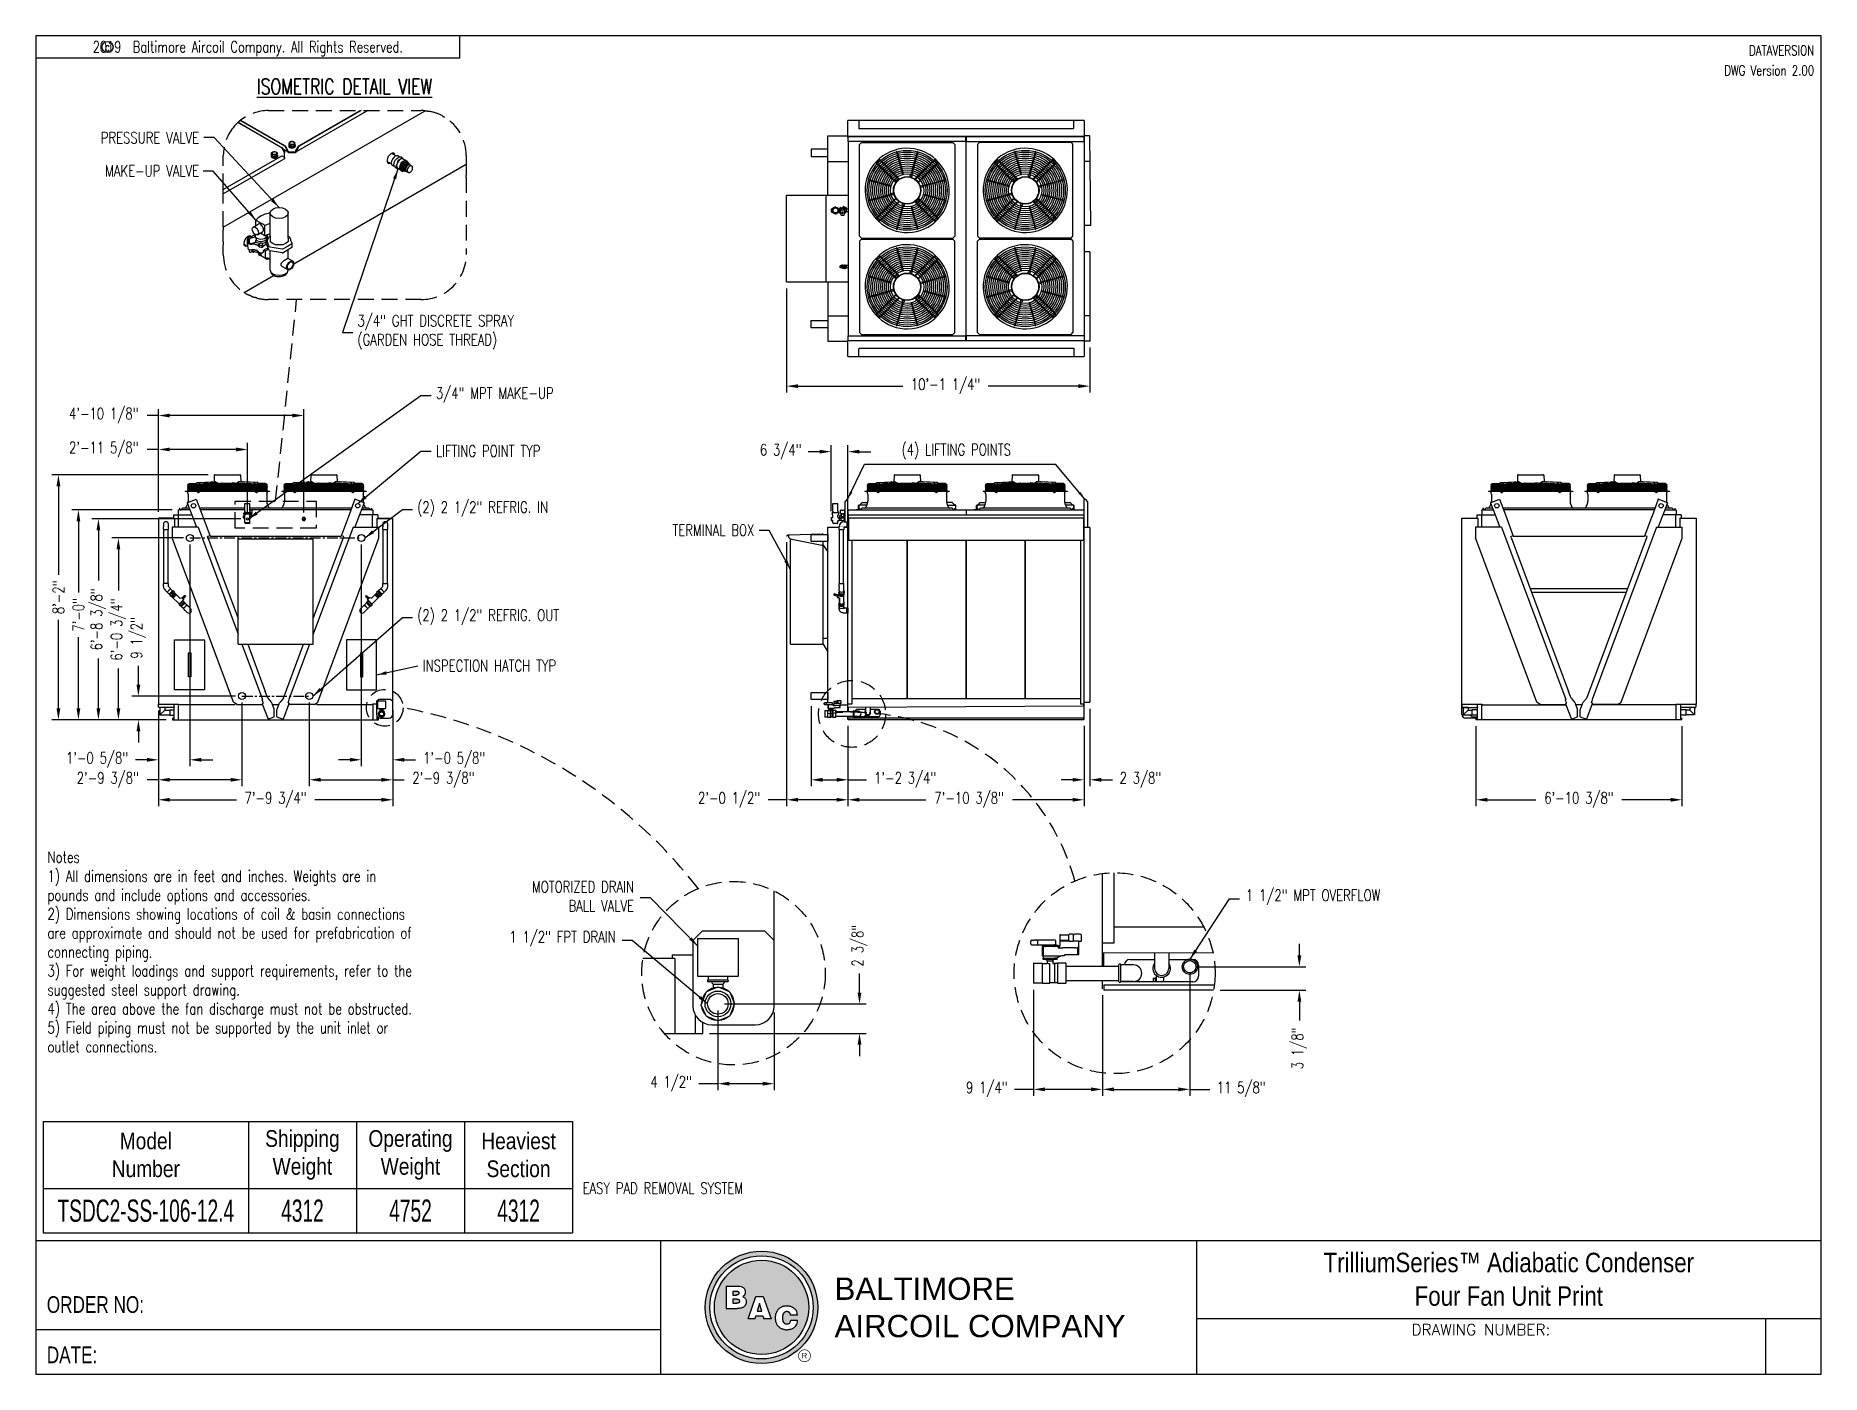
# Model space of a CAD drawing. Header units: millimetres. Extents: x 16200 to 32328, y 19251 to 29476.
# Drawn here: x 16200 to 16915, y 19251 to 19786 of the extents above; entities outside this region: 1.
import ezdxf
from ezdxf.enums import TextEntityAlignment as Align

# ---------------------------------------------------------------- set-up
doc = ezdxf.new("R2010")
doc.units = ezdxf.units.MM
doc.header["$LTSCALE"] = 5
doc.linetypes.add('CENTER', pattern=[50.8, 31.75, -6.35, 6.35, -6.35])
doc.linetypes.add('HIDDEN', pattern=[9.525, 6.35, -3.175])
for name, color, linetype in [('COIL-CONTROL', 2, 'Continuous'), ('COILCONN-SST-CONTROL-STEEL', 7, 'Continuous'), ('CONDENSER-SST-CONTROL', 1, 'Continuous'), ('PAD-REMOVAL', 3, 'Continuous'), ('RECIRCULATION-CONTROL', 3, 'Continuous'), ('SPRAYFRONT-COILFRONT', 3, 'Continuous'), ('TEXT', 4, 'Continuous'), ('UNIT', 6, 'Continuous'), ('WS-NO-CONTROL', 3, 'Continuous')]:
    doc.layers.add(name, color=color, linetype=linetype)
doc.styles.add('BAC', font='swissk.ttf')
doc.styles.add('BACtblk', font='swisscl.ttf')
doc.styles.add('BACtblkBold', font='swissck.ttf')
doc.styles.add('ROMANS', font='romans.shx', dxfattribs={"width": 0.75})
doc.styles.add('SIMPLEX', font='simplex.shx', dxfattribs={"oblique": 10})
doc.styles.get("Standard").update_dxf_attribs({"font": 'txt.shx'})
doc.styles.add('SUBMITTAL', font='romans.shx', dxfattribs={"width": 0.75})
doc.styles.add('SUBTTF', font='ARIALN.TTF')
doc.dimstyles.new('SUBMITTAL', dxfattribs={"dimtxt": 0.09375, "dimasz": 0.09375, "dimexe": 0.03125, "dimexo": 0.0625, "dimgap": 0.0625, "dimtad": 0, "dimdec": 4, "dimzin": 4, "dimdsep": 46, "dimlunit": 4, "dimtxsty": 'SUBMITTAL', "dimcen": 0.09375, "dimclre": 6, "dimadec": 0, "dimazin": 0, "dimtfac": 1, "dimtdec": 0, "dimtofl": 0, "dimtmove": 0, "dimatfit": 3, "dimfxl": 0, "dimfrac": 2, "dimtolj": 1, "dimtzin": 4, "dimarcsym": 0})

msp = doc.modelspace()

# ---------------------------------------------------------------- texts
at = {"insert": (32328.1567, 29476.1277), "char_height": 75, "attachment_point": 1}
msp.add_mtext('\\A1;', dxfattribs=at)
at = {"layer": 'COILCONN-SST-CONTROL-STEEL', "char_height": 4.55, "attachment_point": 4, "style": 'SUBMITTAL'}
for s, insert, width in [('\\A1;(2) 2 1/2" REFRIG. IN', (16353.0952, 19596.8885), 55.312879), ('\\A1;(2) 2 1/2" REFRIG. OUT', (16353.0952, 19553.6432), 63.358997)]:
    msp.add_mtext(s, dxfattribs=dict(at, insert=insert, width=width))
at = {"layer": 'PAD-REMOVAL', "insert": (16419.2216, 19325.0913), "char_height": 4.55, "width": 79.371586, "attachment_point": 4, "style": 'SUBMITTAL'}
msp.add_mtext('EASY PAD REMOVAL SYSTEM', dxfattribs=at)
at = {"layer": 'RECIRCULATION-CONTROL', "char_height": 4.55, "style": 'SUBMITTAL'}
for s, insert, width, attachment_point in [('INSPECTION HATCH TYP', (16355.283, 19534.2157), 67.527325, 4), ('MOTORIZED DRAIN BALL VALVE', (16439.7914, 19441.9007), 49.496137, 6), ('1 1/2" MPT OVERFLOW', (16684.5464, 19441.554), 83.587088, 4), ('1 1/2" FPT DRAIN', (16432.4723, 19424.9233), 48.966633, 6)]:
    msp.add_mtext(s, dxfattribs=dict(at, insert=insert, width=width, attachment_point=attachment_point))
at = {"layer": 'TEXT', "style": 'SUBMITTAL', "width": 0.75}
for s, p in [('DATAVERSION', (16911.9194, 19782.4271)), ('DWG Version 2.00', (16911.9194, 19774.4271))]:
    msp.add_text(s, height=4, dxfattribs=at).set_placement(p, align=Align.TOP_RIGHT)
at = {"layer": 'TEXT', "color": 4, "insert": (16205.1858, 19459.8717), "char_height": 4.55, "width": 160, "attachment_point": 1, "style": 'SUBMITTAL'}
msp.add_mtext('Notes\\P1) All dimensions are in feet and inches. Weights are in pounds and include options and accessories.\\P2) Dimensions showing locations of coil & basin connections are approximate and should not be used for prefabrication of connecting piping.\\P3) For weight loadings and support requirements, refer to the suggested steel support drawing.\\P4) The area above the fan discharge must not be obstructed.\\P5) Field piping must not be supported by the unit inlet or outlet connections.\\P', dxfattribs=at)
at = {"layer": 'UNIT', "char_height": 4.55, "style": 'SUBMITTAL'}
for s, insert, width, attachment_point in [('LIFTING POINT TYP', (16360.541, 19620.1216), 60.511043, 4), ('(4) LIFTING POINTS', (16568.7064, 19619.8954), 89.794437, 5), ('TERMINAL BOX', (16487.9231, 19588.456), 42.196393, 6)]:
    msp.add_mtext(s, dxfattribs=dict(at, insert=insert, width=width, attachment_point=attachment_point))
at = {"layer": 'WS-NO-CONTROL', "style": 'SUBMITTAL'}
for s, insert, char_height, width, attachment_point in [('{\\LISOMETRIC DETAIL VIEW}', (16323.9839, 19765.9929), 6.08, 139.238158, 5), ('PRESSURE VALVE', (16265.8323, 19745.4664), 4.55, 75.228379, 6), ('MAKE-UP VALVE', (16265.8323, 19732.2054), 4.55, 75.228379, 6), ('3/4" GHT DISCRETE SPRAY (GARDEN HOSE THREAD)', (16329.1825, 19667.6894), 4.55, 81.121474, 4), ('3/4" MPT MAKE-UP', (16360.541, 19642.5208), 4.55, 83.587088, 4)]:
    msp.add_mtext(s, dxfattribs=dict(at, insert=insert, char_height=char_height, width=width, attachment_point=attachment_point))

# ---------------------------------------------------------------- blocks, each defined once
blk = doc.blocks.new('FANCYLINDER-TOP')
for p, q in [((-108, 393), (-46, 162)), ((-103, 395), (-41, 163)), ((103, 395), (41, 163)), ((108, 393), (46, 162)), ((-395, 103), (-163, 41)), ((-162, 46), (-393, 108)), ((393, 108), (162, 46)), ((395, 103), (163, 41)), ((-163, -41), (-395, -103)), ((-393, -108), (-162, -46)), ((-46, -162), (-108, -393)), ((-103, -395), (-41, -163)), ((41, -163), (103, -395)), ((108, -393), (46, -162)), ((393, -108), (162, -46)), ((395, -103), (163, -41))]:
    blk.add_line(p, q)
for points in [[(-313, 285), (-317, 281), (-119, 83), (-115, 87)], [(-83, 119), (-281, 317), (-285, 313), (-87, 115)], [(83, 119), (281, 317), (285, 313), (87, 115)], [(313, 285), (317, 281), (119, 83), (115, 87)], [(-313, -285), (-317, -281), (-119, -83), (-115, -87)], [(-83, -119), (-281, -317), (-285, -313), (-87, -115)], [(83, -119), (281, -317), (285, -313), (87, -115)], [(313, -285), (317, -281), (119, -83), (115, -87)]]:
    blk.add_lwpolyline(points, close=True)
for centre, radius in [((0, 0), 406), ((0, 0), 389), ((0, 0), 369), ((0, 0), 349), ((0, 0), 329), ((0, 0), 309), ((-295, 295), 10), ((0, 0), 289), ((0, 0), 269), ((0, 0), 249), ((0, 0), 229), ((0, 0), 209), ((0, 0), 189), ((295, 295), 10), ((0, 0), 169), ((0, 0), 140), ((0, 0), 136), ((-107, 107), 10), ((39, 147), 10), ((147, 39), 10), ((-147, -39), 10), ((-39, -147), 10), ((107, -107), 10), ((-295, -295), 10), ((295, -295), 10)]:
    blk.add_circle(centre, radius)
for centre, radius, start, end in [((0, 0), 428, 41.0849, 41.0705), ((-106, 394), 2.5, 15, 195), ((106, 394), 2.5, 345, 165), ((-394, 106), 2.5, 75, 255), ((394, 106), 2.5, 285, 105), ((-394, -106), 2.5, 105, 285), ((394, -106), 2.5, 255, 75), ((-106, -394), 2.5, 165, 345), ((106, -394), 2.5, 195, 15)]:
    blk.add_arc(centre, radius, start, end)
for centre, major_axis in [((-163, 44), (0.65, 2.41)), ((-44, 163), (2.41, 0.65)), ((44, 163), (2.41, -0.65)), ((163, 44), (0.65, -2.41)), ((-163, -44), (-0.65, 2.41)), ((-44, -163), (-2.41, 0.65)), ((44, -163), (-2.41, -0.65)), ((163, -44), (-0.65, -2.41))]:
    blk.add_ellipse(centre, major_axis=major_axis, ratio=0.422618, start_param=3.141593, end_param=6.283185)
blk = doc.blocks.new('*D5')
at = {"layer": 'UNIT', "color": 6, "lineweight": -2}
for p, q in [((16525.39, 19510.16), (16525.39, 19477.94)), ((16619.82, 19510.16), (16619.82, 19477.94))]:
    blk.add_line(p, q, dxfattribs=at)
at = {"layer": 'UNIT', "color": 3, "lineweight": -2}
for p, q in [((16529.94, 19480.54), (16556.56, 19480.54)), ((16615.27, 19480.54), (16591.17, 19480.54))]:
    blk.add_line(p, q, dxfattribs=at)
at = {"layer": 'UNIT', "color": 3}
for points in [[(16529.94, 19481.3), (16529.94, 19479.78), (16525.39, 19480.54)], [(16615.27, 19481.3), (16615.27, 19479.78), (16619.82, 19480.54)]]:
    blk.add_solid(points, dxfattribs=at)
at = {"layer": 'UNIT', "color": 3, "insert": (16573.87, 19480.54), "char_height": 4.55, "attachment_point": 5, "style": 'SUBMITTAL'}
blk.add_mtext('\\A1;7\'-10 3/8"', dxfattribs=at)
blk = doc.blocks.new('*D7')
at = {"layer": 'UNIT', "color": 6, "lineweight": -2}
for p, q in [((16500.85, 19583.63), (16500.85, 19477.94)), ((16525.39, 19510.16), (16525.39, 19477.94))]:
    blk.add_line(p, q, dxfattribs=at)
at = {"layer": 'UNIT', "color": 3, "lineweight": -2}
for p, q in [((16500.85, 19480.54), (16493.52, 19480.54)), ((16520.84, 19480.54), (16505.4, 19480.54))]:
    blk.add_line(p, q, dxfattribs=at)
at = {"layer": 'UNIT', "color": 3}
for points in [[(16505.4, 19481.3), (16505.4, 19479.78), (16500.85, 19480.54)], [(16520.84, 19481.3), (16520.84, 19479.78), (16525.39, 19480.54)]]:
    blk.add_solid(points, dxfattribs=at)
at = {"layer": 'UNIT', "color": 3, "insert": (16477.84, 19480.54), "char_height": 4.55, "attachment_point": 5, "style": 'SUBMITTAL'}
blk.add_mtext('\\A1;2\'-0 1/2"', dxfattribs=at)
blk = doc.blocks.new('*D19')
at = {"layer": 'CONDENSER-SST-CONTROL', "color": 6, "lineweight": -2}
for p, q in [((16500.85, 19685.16), (16500.85, 19643.48)), ((16622.14, 19661.49), (16622.14, 19643.48))]:
    blk.add_line(p, q, dxfattribs=at)
at = {"layer": 'CONDENSER-SST-CONTROL', "color": 3, "lineweight": -2}
for p, q in [((16505.4, 19646.08), (16547.38, 19646.08)), ((16617.59, 19646.08), (16581.51, 19646.08))]:
    blk.add_line(p, q, dxfattribs=at)
at = {"layer": 'CONDENSER-SST-CONTROL', "color": 3}
for points in [[(16505.4, 19646.83), (16505.4, 19645.32), (16500.85, 19646.08)], [(16617.59, 19646.83), (16617.59, 19645.32), (16622.14, 19646.08)]]:
    blk.add_solid(points, dxfattribs=at)
at = {"layer": 'CONDENSER-SST-CONTROL', "color": 3, "insert": (16564.44, 19646.08), "char_height": 4.55, "attachment_point": 5, "style": 'SUBMITTAL'}
blk.add_mtext('\\A1;10\'-1 1/4"', dxfattribs=at)
blk = doc.blocks.new('*D21')
at = {"layer": 'CONDENSER-SST-CONTROL', "color": 6, "lineweight": -2}
for p, q in [((16510.68, 19518.03), (16510.68, 19485.94)), ((16525.39, 19510.16), (16525.39, 19485.94))]:
    blk.add_line(p, q, dxfattribs=at)
at = {"layer": 'CONDENSER-SST-CONTROL', "color": 3, "lineweight": -2}
for p, q in [((16515.23, 19488.54), (16520.84, 19488.54)), ((16525.39, 19488.54), (16532.85, 19488.54))]:
    blk.add_line(p, q, dxfattribs=at)
at = {"layer": 'CONDENSER-SST-CONTROL', "color": 3}
for points in [[(16515.23, 19489.3), (16515.23, 19487.78), (16510.68, 19488.54)], [(16520.84, 19489.3), (16520.84, 19487.78), (16525.39, 19488.54)]]:
    blk.add_solid(points, dxfattribs=at)
at = {"layer": 'CONDENSER-SST-CONTROL', "color": 3, "insert": (16548.28, 19488.54), "char_height": 4.55, "attachment_point": 5, "style": 'SUBMITTAL'}
blk.add_mtext('\\A1;1\'-2 3/4"', dxfattribs=at)
blk = doc.blocks.new('*D23')
at = {"layer": 'SPRAYFRONT-COILFRONT', "color": 6, "lineweight": -2}
for p, q in [((16622.14, 19516.94), (16622.14, 19485.94)), ((16619.82, 19510.16), (16619.82, 19485.94))]:
    blk.add_line(p, q, dxfattribs=at)
at = {"layer": 'SPRAYFRONT-COILFRONT', "color": 3, "lineweight": -2}
for p, q in [((16615.27, 19488.54), (16610.72, 19488.54)), ((16626.69, 19488.54), (16631.24, 19488.54))]:
    blk.add_line(p, q, dxfattribs=at)
at = {"layer": 'SPRAYFRONT-COILFRONT', "color": 3}
for points in [[(16615.27, 19489.3), (16615.27, 19487.78), (16619.82, 19488.54)], [(16626.69, 19489.3), (16626.69, 19487.78), (16622.14, 19488.54)]]:
    blk.add_solid(points, dxfattribs=at)
at = {"layer": 'SPRAYFRONT-COILFRONT', "color": 3, "insert": (16642.37, 19488.54), "char_height": 4.55, "attachment_point": 5, "style": 'SUBMITTAL'}
blk.add_mtext('\\A1;2 3/8"', dxfattribs=at)
blk = doc.blocks.new('*D70')
at = {"layer": 'UNIT', "color": 6, "lineweight": -2}
for p, q in [((16776.61, 19509.94), (16776.61, 19477.94)), ((16858.99, 19509.94), (16858.99, 19477.94))]:
    blk.add_line(p, q, dxfattribs=at)
at = {"layer": 'UNIT', "color": 3, "lineweight": -2}
for p, q in [((16781.16, 19480.54), (16800.57, 19480.54)), ((16854.44, 19480.54), (16835.02, 19480.54))]:
    blk.add_line(p, q, dxfattribs=at)
at = {"layer": 'UNIT', "color": 3}
for points in [[(16781.16, 19481.3), (16781.16, 19479.78), (16776.61, 19480.54)], [(16854.44, 19481.3), (16854.44, 19479.78), (16858.99, 19480.54)]]:
    blk.add_solid(points, dxfattribs=at)
at = {"layer": 'UNIT', "color": 3, "insert": (16817.8, 19480.54), "char_height": 4.55, "attachment_point": 5, "style": 'SUBMITTAL'}
blk.add_mtext('\\A1;6\'-10 3/8"', dxfattribs=at)
blk = doc.blocks.new('*D68')
at = {"layer": 'UNIT', "color": 6, "lineweight": -2}
for p, q in [((16249.54, 19516.22), (16249.54, 19477.94)), ((16343.32, 19516.22), (16343.32, 19477.94))]:
    blk.add_line(p, q, dxfattribs=at)
at = {"layer": 'UNIT', "color": 3, "lineweight": -2}
for p, q in [((16254.09, 19480.54), (16280.75, 19480.54)), ((16338.77, 19480.54), (16312.11, 19480.54))]:
    blk.add_line(p, q, dxfattribs=at)
at = {"layer": 'UNIT', "color": 3}
for points in [[(16254.09, 19481.3), (16254.09, 19479.78), (16249.54, 19480.54)], [(16338.77, 19481.3), (16338.77, 19479.78), (16343.32, 19480.54)]]:
    blk.add_solid(points, dxfattribs=at)
at = {"layer": 'UNIT', "color": 3, "insert": (16296.43, 19480.54), "char_height": 4.55, "attachment_point": 5, "style": 'SUBMITTAL'}
blk.add_mtext('\\A1;7\'-9 3/4"', dxfattribs=at)
blk = doc.blocks.new('*D69')
at = {"layer": 'UNIT', "color": 6, "lineweight": -2}
for p, q in [((16269.5, 19610.58), (16206.94, 19610.58)), ((16252.64, 19512.54), (16206.94, 19512.54))]:
    blk.add_line(p, q, dxfattribs=at)
at = {"layer": 'UNIT', "color": 3, "lineweight": -2}
for p, q in [((16209.54, 19606.03), (16209.54, 19570.5)), ((16209.54, 19517.09), (16209.54, 19552.62))]:
    blk.add_line(p, q, dxfattribs=at)
at = {"layer": 'UNIT', "color": 3}
for points in [[(16208.78, 19606.03), (16210.29, 19606.03), (16209.54, 19610.58)], [(16208.78, 19517.09), (16210.29, 19517.09), (16209.54, 19512.54)]]:
    blk.add_solid(points, dxfattribs=at)
at = {"layer": 'UNIT', "color": 3, "insert": (16209.54, 19561.56), "char_height": 4.55, "attachment_point": 5, "rotation": 90, "style": 'SUBMITTAL'}
blk.add_mtext('\\A1;8\'-2"', dxfattribs=at)
blk = doc.blocks.new('BORDER')
for p, q in [((1, 1), (0, 1)), ((0, 1), (0, 0)), ((1, 0), (1, 1)), ((0, 0), (1, 0))]:
    blk.add_line(p, q)
blk = doc.blocks.new('copyr0')
for q in [(2.375, 0), (0, -0.125)]:
    blk.add_line((2.375, -0.125), q)
at = {"color": 6}
blk.add_circle((0.402, -0.063), 0.0312, dxfattribs=at)
at = {"color": 6, "style": 'ROMANS', "width": 0.75}
blk.add_text('2019  Baltimore Aircoil Company. All Rights Reserved.', height=0.0625, dxfattribs=at).set_placement((1.188, -0.094), align=Align.CENTER)
blk.add_text('c', height=0.0469, dxfattribs=at).set_placement((0.402, -0.063), align=Align.MIDDLE)
blk = doc.blocks.new('model weights')
for p, q in [((3, 43), (3, 3)), ((3, 43), (192.92, 43)), ((76.62, 43), (76.62, 3)), ((115.38, 43), (115.38, 3)), ((154.15, 43), (154.15, 3)), ((192.92, 43), (192.92, 3)), ((3, 19), (192.92, 19)), ((3, 3), (192.92, 3))]:
    blk.add_line(p, q)
at = {"layer": 'TEXT', "char_height": 6, "attachment_point": 5, "style": 'SUBTTF'}
for s, insert, width in [('Model\\PNumber', (39.81, 31), 32.4424), ('Shipping\\PWeight', (96, 31), 52.9286), ('Operating\\PWeight', (134.77, 31), 52.9286), ('Heaviest\\PSection', (173.54, 31), 52.9286)]:
    blk.add_mtext(s, dxfattribs=dict(at, insert=insert, width=width))
at = {"layer": 'TEXT', "style": 'SUBTTF', "width": 0.75}
for tag, p in [('MODELNUM', (39.81, 11)), ('SHIPWEIGHT', (96, 11)), ('OPWEIGHT', (134.77, 11)), ('HVYWEIGHT', (173.54, 11))]:
    blk.add_attdef(tag, text='', height=8, dxfattribs=at).set_placement(p, align=Align.MIDDLE_CENTER)
blk = doc.blocks.new('*D49')
at = {"layer": 'RECIRCULATION-CONTROL', "color": 6, "lineweight": -2}
for p, q in [((16473.36, 19396.26), (16473.36, 19364.32)), ((16495.86, 19395.4), (16495.86, 19364.32))]:
    blk.add_line(p, q, dxfattribs=at)
at = {"layer": 'RECIRCULATION-CONTROL', "color": 3, "lineweight": -2}
for p, q in [((16473.36, 19366.92), (16465.78, 19366.92)), ((16491.31, 19366.92), (16477.91, 19366.92))]:
    blk.add_line(p, q, dxfattribs=at)
at = {"layer": 'RECIRCULATION-CONTROL', "color": 3}
for points in [[(16477.91, 19367.68), (16477.91, 19366.16), (16473.36, 19366.92)], [(16491.31, 19367.68), (16491.31, 19366.16), (16495.86, 19366.92)]]:
    blk.add_solid(points, dxfattribs=at)
at = {"layer": 'RECIRCULATION-CONTROL', "color": 3, "insert": (16454.65, 19366.92), "char_height": 4.55, "attachment_point": 5, "style": 'SUBMITTAL'}
blk.add_mtext('\\A1;4 1/2"', dxfattribs=at)
blk = doc.blocks.new('*D50')
at = {"layer": 'RECIRCULATION-CONTROL', "color": 3, "lineweight": -2}
for p, q in [((16530, 19403.41), (16530, 19410.99)), ((16530, 19382.48), (16530, 19377.93))]:
    blk.add_line(p, q, dxfattribs=at)
at = {"layer": 'RECIRCULATION-CONTROL', "color": 6, "lineweight": -2}
for p, q in [((16475.96, 19398.86), (16532.6, 19398.86)), ((16469.93, 19387.03), (16532.6, 19387.03))]:
    blk.add_line(p, q, dxfattribs=at)
at = {"layer": 'RECIRCULATION-CONTROL', "color": 3}
for points in [[(16529.24, 19403.41), (16530.76, 19403.41), (16530, 19398.86)], [(16529.24, 19382.48), (16530.76, 19382.48), (16530, 19387.03)]]:
    blk.add_solid(points, dxfattribs=at)
at = {"layer": 'RECIRCULATION-CONTROL', "color": 3, "insert": (16530, 19422.13), "char_height": 4.55, "attachment_point": 5, "rotation": 90, "style": 'SUBMITTAL'}
blk.add_mtext('\\A1;2 3/8"', dxfattribs=at)
blk = doc.blocks.new('*D44')
at = {"layer": 'RECIRCULATION-CONTROL', "color": 3, "lineweight": -2}
for p, q in [((16705.96, 19418.28), (16705.96, 19422.83)), ((16705.96, 19399.74), (16705.96, 19392.16))]:
    blk.add_line(p, q, dxfattribs=at)
at = {"layer": 'RECIRCULATION-CONTROL', "color": 6, "lineweight": -2}
for p, q in [((16664.73, 19413.73), (16708.56, 19413.73)), ((16674.26, 19404.29), (16708.56, 19404.29))]:
    blk.add_line(p, q, dxfattribs=at)
at = {"layer": 'RECIRCULATION-CONTROL', "color": 3}
for points in [[(16705.2, 19418.28), (16706.72, 19418.28), (16705.96, 19413.73)], [(16705.2, 19399.74), (16706.72, 19399.74), (16705.96, 19404.29)]]:
    blk.add_solid(points, dxfattribs=at)
at = {"layer": 'RECIRCULATION-CONTROL', "color": 3, "insert": (16705.96, 19381.03), "char_height": 4.55, "attachment_point": 5, "rotation": 90, "style": 'SUBMITTAL'}
blk.add_mtext('\\A1;3 1/8"', dxfattribs=at)
blk = doc.blocks.new('*D45')
at = {"layer": 'RECIRCULATION-CONTROL', "color": 6, "lineweight": -2}
for p, q in [((16662.13, 19411.13), (16662.13, 19362.04)), ((16627.2, 19402.34), (16627.2, 19362.04))]:
    blk.add_line(p, q, dxfattribs=at)
at = {"layer": 'RECIRCULATION-CONTROL', "color": 3, "lineweight": -2}
for p, q in [((16631.75, 19364.64), (16657.58, 19364.64)), ((16662.13, 19364.64), (16670.17, 19364.64))]:
    blk.add_line(p, q, dxfattribs=at)
at = {"layer": 'RECIRCULATION-CONTROL', "color": 3}
for points in [[(16631.75, 19365.4), (16631.75, 19363.89), (16627.2, 19364.64)], [(16657.58, 19365.4), (16657.58, 19363.89), (16662.13, 19364.64)]]:
    blk.add_solid(points, dxfattribs=at)
at = {"layer": 'RECIRCULATION-CONTROL', "color": 3, "insert": (16682.69, 19364.64), "char_height": 4.55, "attachment_point": 5, "style": 'SUBMITTAL'}
blk.add_mtext('\\A1;11 5/8"', dxfattribs=at)
blk = doc.blocks.new('*D46')
at = {"layer": 'RECIRCULATION-CONTROL', "color": 6, "lineweight": -2}
for p, q in [((16599.62, 19404.51), (16599.62, 19362.04)), ((16627.2, 19402.34), (16627.2, 19362.04))]:
    blk.add_line(p, q, dxfattribs=at)
at = {"layer": 'RECIRCULATION-CONTROL', "color": 3, "lineweight": -2}
for p, q in [((16599.62, 19364.64), (16592.03, 19364.64)), ((16622.65, 19364.64), (16604.17, 19364.64))]:
    blk.add_line(p, q, dxfattribs=at)
at = {"layer": 'RECIRCULATION-CONTROL', "color": 3}
for points in [[(16604.17, 19365.4), (16604.17, 19363.89), (16599.62, 19364.64)], [(16622.65, 19365.4), (16622.65, 19363.89), (16627.2, 19364.64)]]:
    blk.add_solid(points, dxfattribs=at)
at = {"layer": 'RECIRCULATION-CONTROL', "color": 3, "insert": (16580.9, 19364.64), "char_height": 4.55, "attachment_point": 5, "style": 'SUBMITTAL'}
blk.add_mtext('\\A1;9 1/4"', dxfattribs=at)
blk = doc.blocks.new('*D47')
at = {"layer": 'UNIT', "color": 6, "lineweight": -2}
for p, q in [((16255.09, 19596.54), (16214.94, 19596.54)), ((16252.64, 19512.54), (16214.94, 19512.54))]:
    blk.add_line(p, q, dxfattribs=at)
at = {"layer": 'UNIT', "color": 3, "lineweight": -2}
for p, q in [((16217.54, 19591.99), (16217.54, 19563.48)), ((16217.54, 19517.09), (16217.54, 19545.6))]:
    blk.add_line(p, q, dxfattribs=at)
at = {"layer": 'UNIT', "color": 3}
for points in [[(16216.78, 19591.99), (16218.29, 19591.99), (16217.54, 19596.54)], [(16216.78, 19517.09), (16218.29, 19517.09), (16217.54, 19512.54)]]:
    blk.add_solid(points, dxfattribs=at)
at = {"layer": 'UNIT', "color": 3, "insert": (16217.54, 19554.54), "char_height": 4.55, "attachment_point": 5, "rotation": 90, "style": 'SUBMITTAL'}
blk.add_mtext('\\A1;7\'-0"', dxfattribs=at)
blk = doc.blocks.new('*D33')
at = {"layer": 'CONDENSER-SST-CONTROL', "color": 6, "lineweight": -2}
for p, q in [((16249.54, 19516.22), (16249.54, 19485.94)), ((16282.97, 19519.46), (16282.97, 19485.94))]:
    blk.add_line(p, q, dxfattribs=at)
at = {"layer": 'CONDENSER-SST-CONTROL', "color": 3, "lineweight": -2}
for p, q in [((16249.54, 19488.54), (16244.99, 19488.54)), ((16278.42, 19488.54), (16254.09, 19488.54))]:
    blk.add_line(p, q, dxfattribs=at)
at = {"layer": 'CONDENSER-SST-CONTROL', "color": 3}
for points in [[(16254.09, 19489.3), (16254.09, 19487.78), (16249.54, 19488.54)], [(16278.42, 19489.3), (16278.42, 19487.78), (16282.97, 19488.54)]]:
    blk.add_solid(points, dxfattribs=at)
at = {"layer": 'CONDENSER-SST-CONTROL', "color": 3, "insert": (16229.3, 19488.54), "char_height": 4.55, "attachment_point": 5, "style": 'SUBMITTAL'}
blk.add_mtext('\\A1;2\'-9 3/8"', dxfattribs=at)
blk = doc.blocks.new('*D34')
at = {"layer": 'CONDENSER-SST-CONTROL', "color": 6, "lineweight": -2}
for p, q in [((16262.15, 19582.71), (16262.15, 19493.94)), ((16249.54, 19516.22), (16249.54, 19493.94))]:
    blk.add_line(p, q, dxfattribs=at)
at = {"layer": 'CONDENSER-SST-CONTROL', "color": 3, "lineweight": -2}
for p, q in [((16244.99, 19496.54), (16240.44, 19496.54)), ((16266.7, 19496.54), (16271.25, 19496.54))]:
    blk.add_line(p, q, dxfattribs=at)
at = {"layer": 'CONDENSER-SST-CONTROL', "color": 3}
for points in [[(16244.99, 19497.3), (16244.99, 19495.78), (16249.54, 19496.54)], [(16266.7, 19497.3), (16266.7, 19495.78), (16262.15, 19496.54)]]:
    blk.add_solid(points, dxfattribs=at)
at = {"layer": 'CONDENSER-SST-CONTROL', "color": 3, "insert": (16225, 19496.54), "char_height": 4.55, "attachment_point": 5, "style": 'SUBMITTAL'}
blk.add_mtext('\\A1;1\'-0 5/8"', dxfattribs=at)
blk = doc.blocks.new('*D35')
at = {"layer": 'CONDENSER-SST-CONTROL', "color": 3, "lineweight": -2}
for p, q in [((16241.54, 19526.61), (16241.54, 19534.2)), ((16241.54, 19507.99), (16241.54, 19503.44))]:
    blk.add_line(p, q, dxfattribs=at)
at = {"layer": 'CONDENSER-SST-CONTROL', "color": 6, "lineweight": -2}
for p, q in [((16280.37, 19522.06), (16238.94, 19522.06)), ((16252.64, 19512.54), (16238.94, 19512.54))]:
    blk.add_line(p, q, dxfattribs=at)
at = {"layer": 'CONDENSER-SST-CONTROL', "color": 3}
for points in [[(16240.78, 19526.61), (16242.29, 19526.61), (16241.54, 19522.06)], [(16240.78, 19507.99), (16242.29, 19507.99), (16241.54, 19512.54)]]:
    blk.add_solid(points, dxfattribs=at)
at = {"layer": 'CONDENSER-SST-CONTROL', "color": 3, "insert": (16241.54, 19545.33), "char_height": 4.55, "attachment_point": 5, "rotation": 90, "style": 'SUBMITTAL'}
blk.add_mtext('\\A1;9 1/2"', dxfattribs=at)
blk = doc.blocks.new('*D36')
at = {"layer": 'CONDENSER-SST-CONTROL', "color": 6, "lineweight": -2}
for p, q in [((16259.55, 19585.31), (16230.94, 19585.31)), ((16252.64, 19512.54), (16230.94, 19512.54))]:
    blk.add_line(p, q, dxfattribs=at)
at = {"layer": 'CONDENSER-SST-CONTROL', "color": 3, "lineweight": -2}
for p, q in [((16233.54, 19580.76), (16233.54, 19564.26)), ((16233.54, 19517.09), (16233.54, 19533.06))]:
    blk.add_line(p, q, dxfattribs=at)
at = {"layer": 'CONDENSER-SST-CONTROL', "color": 3}
for points in [[(16232.78, 19580.76), (16234.29, 19580.76), (16233.54, 19585.31)], [(16232.78, 19517.09), (16234.29, 19517.09), (16233.54, 19512.54)]]:
    blk.add_solid(points, dxfattribs=at)
at = {"layer": 'CONDENSER-SST-CONTROL', "color": 3, "insert": (16233.54, 19548.66), "char_height": 4.55, "attachment_point": 5, "rotation": 90, "style": 'SUBMITTAL'}
blk.add_mtext('\\A1;6\'-0 3/4"', dxfattribs=at)
blk = doc.blocks.new('*D37')
at = {"layer": 'CONDENSER-SST-CONTROL', "color": 6, "lineweight": -2}
for p, q in [((16309.89, 19519.46), (16309.89, 19485.94)), ((16343.32, 19516.22), (16343.32, 19485.94))]:
    blk.add_line(p, q, dxfattribs=at)
at = {"layer": 'CONDENSER-SST-CONTROL', "color": 3, "lineweight": -2}
for p, q in [((16314.44, 19488.54), (16338.77, 19488.54)), ((16343.32, 19488.54), (16347.87, 19488.54))]:
    blk.add_line(p, q, dxfattribs=at)
at = {"layer": 'CONDENSER-SST-CONTROL', "color": 3}
for points in [[(16314.44, 19489.3), (16314.44, 19487.78), (16309.89, 19488.54)], [(16338.77, 19489.3), (16338.77, 19487.78), (16343.32, 19488.54)]]:
    blk.add_solid(points, dxfattribs=at)
at = {"layer": 'CONDENSER-SST-CONTROL', "color": 3, "insert": (16363.55, 19488.54), "char_height": 4.55, "attachment_point": 5, "style": 'SUBMITTAL'}
blk.add_mtext('\\A1;2\'-9 3/8"', dxfattribs=at)
blk = doc.blocks.new('*D38')
at = {"layer": 'CONDENSER-SST-CONTROL', "color": 6, "lineweight": -2}
for p, q in [((16330.71, 19582.71), (16330.71, 19493.94)), ((16343.32, 19516.22), (16343.32, 19493.94))]:
    blk.add_line(p, q, dxfattribs=at)
at = {"layer": 'CONDENSER-SST-CONTROL', "color": 3, "lineweight": -2}
for p, q in [((16326.16, 19496.54), (16321.61, 19496.54)), ((16347.87, 19496.54), (16352.42, 19496.54))]:
    blk.add_line(p, q, dxfattribs=at)
at = {"layer": 'CONDENSER-SST-CONTROL', "color": 3}
for points in [[(16326.16, 19497.3), (16326.16, 19495.78), (16330.71, 19496.54)], [(16347.87, 19497.3), (16347.87, 19495.78), (16343.32, 19496.54)]]:
    blk.add_solid(points, dxfattribs=at)
at = {"layer": 'CONDENSER-SST-CONTROL', "color": 3, "insert": (16367.86, 19496.54), "char_height": 4.55, "attachment_point": 5, "style": 'SUBMITTAL'}
blk.add_mtext('\\A1;1\'-0 5/8"', dxfattribs=at)
blk = doc.blocks.new('*D98')
at = {"layer": 'WS-NO-CONTROL', "color": 6, "lineweight": -2}
for p, q in [((16249.54, 19595.8), (16249.54, 19636.92)), ((16307.69, 19595.53), (16307.69, 19636.92))]:
    blk.add_line(p, q, dxfattribs=at)
at = {"layer": 'WS-NO-CONTROL', "color": 3, "lineweight": -2}
for p, q in [((16249.54, 19634.32), (16244.99, 19634.32)), ((16303.14, 19634.32), (16254.09, 19634.32))]:
    blk.add_line(p, q, dxfattribs=at)
at = {"layer": 'WS-NO-CONTROL', "color": 3}
for points in [[(16254.09, 19635.08), (16254.09, 19633.57), (16249.54, 19634.32)], [(16303.14, 19635.08), (16303.14, 19633.57), (16307.69, 19634.32)]]:
    blk.add_solid(points, dxfattribs=at)
at = {"layer": 'WS-NO-CONTROL', "color": 3, "insert": (16227.68, 19634.32), "char_height": 4.55, "attachment_point": 5, "style": 'SUBMITTAL'}
blk.add_mtext('\\A1;4\'-10 1/8"', dxfattribs=at)
blk = doc.blocks.new('*D99')
at = {"layer": 'WS-NO-CONTROL', "color": 6, "lineweight": -2}
for p, q in [((16249.54, 19595.8), (16249.54, 19623.33)), ((16285.17, 19595.53), (16285.17, 19623.33))]:
    blk.add_line(p, q, dxfattribs=at)
at = {"layer": 'WS-NO-CONTROL', "color": 3, "lineweight": -2}
for p, q in [((16249.54, 19620.73), (16244.99, 19620.73)), ((16280.62, 19620.73), (16254.09, 19620.73))]:
    blk.add_line(p, q, dxfattribs=at)
at = {"layer": 'WS-NO-CONTROL', "color": 3}
for points in [[(16254.09, 19621.49), (16254.09, 19619.97), (16249.54, 19620.73)], [(16280.62, 19621.49), (16280.62, 19619.97), (16285.17, 19620.73)]]:
    blk.add_solid(points, dxfattribs=at)
at = {"layer": 'WS-NO-CONTROL', "color": 3, "insert": (16227.68, 19620.73), "char_height": 4.55, "attachment_point": 5, "style": 'SUBMITTAL'}
blk.add_mtext('\\A1;2\'-11 5/8"', dxfattribs=at)
blk = doc.blocks.new('*D87')
at = {"layer": 'WS-NO-CONTROL', "color": 6, "lineweight": -2}
for p, q in [((16282.57, 19592.93), (16222.94, 19592.93)), ((16252.64, 19512.54), (16222.94, 19512.54))]:
    blk.add_line(p, q, dxfattribs=at)
at = {"layer": 'WS-NO-CONTROL', "color": 3, "lineweight": -2}
for p, q in [((16225.54, 19588.38), (16225.54, 19568.33)), ((16225.54, 19517.09), (16225.54, 19537.13))]:
    blk.add_line(p, q, dxfattribs=at)
at = {"layer": 'WS-NO-CONTROL', "color": 3}
for points in [[(16224.78, 19588.38), (16226.29, 19588.38), (16225.54, 19592.93)], [(16224.78, 19517.09), (16226.29, 19517.09), (16225.54, 19512.54)]]:
    blk.add_solid(points, dxfattribs=at)
at = {"layer": 'WS-NO-CONTROL', "color": 3, "insert": (16225.54, 19552.73), "char_height": 4.55, "attachment_point": 5, "rotation": 90, "style": 'SUBMITTAL'}
blk.add_mtext('\\A1;6\'-8 3/8"', dxfattribs=at)
blk = doc.blocks.new('*D114')
at = {"layer": 'WS-NO-CONTROL', "color": 6, "lineweight": -2}
for p, q in [((16518.62, 19596.09), (16518.62, 19622.45)), ((16525.39, 19595.71), (16525.39, 19622.45))]:
    blk.add_line(p, q, dxfattribs=at)
at = {"layer": 'WS-NO-CONTROL', "color": 3, "lineweight": -2}
for p, q in [((16514.07, 19619.85), (16509.52, 19619.85)), ((16529.94, 19619.85), (16534.49, 19619.85))]:
    blk.add_line(p, q, dxfattribs=at)
at = {"layer": 'WS-NO-CONTROL', "color": 3}
for points in [[(16514.07, 19620.6), (16514.07, 19619.09), (16518.62, 19619.85)], [(16529.94, 19620.6), (16529.94, 19619.09), (16525.39, 19619.85)]]:
    blk.add_solid(points, dxfattribs=at)
at = {"layer": 'WS-NO-CONTROL', "color": 3, "insert": (16498.47, 19619.85), "char_height": 4.55, "attachment_point": 5, "style": 'SUBMITTAL'}
blk.add_mtext('\\A1;6 3/4"', dxfattribs=at)
blk = doc.blocks.new('bacstblk')
h = blk.add_hatch(color=150)
h.dxf.hatch_style = 1
h.paths.add_polyline_path([(3.751, 0.375, 1), (4.38, 0.375, 1)])
h.paths.add_polyline_path([(4.354, 0.375, -1), (3.777, 0.375, -1)], flags=16)
h.paths.add_polyline_path([(4.329, 0.375, -1), (3.801, 0.375, -1)], flags=0)
h.paths.add_polyline_path([(3.943, 0.494), (3.96, 0.489), (3.971, 0.478), (3.976, 0.462), (3.972, 0.447), (3.961, 0.436), (3.974, 0.427), (3.979, 0.415), (3.979, 0.397), (3.973, 0.384), (3.961, 0.374), (3.948, 0.37), (3.935, 0.369), (3.867, 0.369), (3.867, 0.494)], flags=0)
h.paths.add_polyline_path([(4.033, 0.436), (4.074, 0.436), (4.118, 0.311), (4.078, 0.311), (4.073, 0.328), (4.033, 0.328), (4.029, 0.311), (3.99, 0.311)], flags=0)
h.paths.add_polyline_path([(4.168, 0.372), (4.183, 0.379), (4.199, 0.382), (4.215, 0.382), (4.233, 0.379), (4.246, 0.372), (4.258, 0.36), (4.264, 0.346), (4.266, 0.332), (4.227, 0.332), (4.227, 0.335), (4.226, 0.339), (4.225, 0.341), (4.224, 0.343), (4.222, 0.345), (4.221, 0.347), (4.219, 0.348), (4.217, 0.349), (4.216, 0.349), (4.214, 0.35), (4.213, 0.35), (4.211, 0.351), (4.21, 0.351), (4.208, 0.351), (4.207, 0.351), (4.205, 0.351), (4.203, 0.351), (4.202, 0.35), (4.2, 0.35), (4.198, 0.35), (4.196, 0.349), (4.195, 0.348), (4.193, 0.347), (4.192, 0.346), (4.191, 0.345), (4.189, 0.343), (4.188, 0.342), (4.187, 0.34), (4.186, 0.338), (4.186, 0.337), (4.185, 0.335), (4.184, 0.333), (4.184, 0.331), (4.184, 0.329), (4.183, 0.327), (4.183, 0.325), (4.183, 0.323), (4.183, 0.322), (4.183, 0.32), (4.183, 0.318), (4.183, 0.316), (4.183, 0.314), (4.183, 0.312), (4.183, 0.31), (4.183, 0.308), (4.183, 0.306), (4.184, 0.304), (4.184, 0.302), (4.184, 0.301), (4.185, 0.299), (4.185, 0.297), (4.186, 0.296), (4.187, 0.294), (4.187, 0.293), (4.188, 0.292), (4.189, 0.29), (4.19, 0.289), (4.191, 0.288), (4.192, 0.287), (4.193, 0.286), (4.194, 0.285), (4.196, 0.285), (4.197, 0.284), (4.198, 0.283), (4.199, 0.283), (4.201, 0.283), (4.202, 0.282), (4.203, 0.282), (4.204, 0.282), (4.206, 0.282), (4.207, 0.282), (4.208, 0.282), (4.21, 0.282), (4.211, 0.282), (4.212, 0.282), (4.214, 0.282), (4.215, 0.283), (4.216, 0.283), (4.218, 0.284), (4.219, 0.285), (4.221, 0.286), (4.222, 0.287), (4.224, 0.289), (4.225, 0.29), (4.226, 0.293), (4.227, 0.295), (4.228, 0.299), (4.229, 0.302), (4.267, 0.302), (4.265, 0.289), (4.258, 0.272), (4.245, 0.26), (4.229, 0.253), (4.215, 0.25), (4.199, 0.25), (4.181, 0.254), (4.166, 0.262), (4.154, 0.273), (4.147, 0.286), (4.143, 0.3), (4.142, 0.317), (4.143, 0.334), (4.148, 0.349), (4.157, 0.363)], flags=0)
h = blk.add_hatch(color=150)
h.dxf.hatch_style = 1
h.paths.add_polyline_path([(3.801, 0.375, 1), (4.329, 0.375, 1)])
h.paths.add_polyline_path([(4.074, 0.436), (4.118, 0.311), (4.078, 0.311), (4.073, 0.328), (4.033, 0.328), (4.029, 0.311), (3.99, 0.311), (4.033, 0.436)], flags=16)
h.paths.add_polyline_path([(3.974, 0.427), (3.979, 0.415), (3.979, 0.397), (3.973, 0.384), (3.961, 0.374), (3.948, 0.37), (3.935, 0.369), (3.867, 0.369), (3.867, 0.494), (3.943, 0.494), (3.96, 0.489), (3.971, 0.478), (3.976, 0.462), (3.972, 0.447), (3.961, 0.436)], flags=16)
h.paths.add_polyline_path([(4.266, 0.332), (4.227, 0.332), (4.227, 0.335), (4.226, 0.339), (4.225, 0.341), (4.224, 0.343), (4.222, 0.345), (4.221, 0.347), (4.219, 0.348), (4.217, 0.349), (4.216, 0.349), (4.214, 0.35), (4.213, 0.35), (4.211, 0.351), (4.21, 0.351), (4.208, 0.351), (4.207, 0.351), (4.205, 0.351), (4.203, 0.351), (4.202, 0.35), (4.2, 0.35), (4.198, 0.35), (4.196, 0.349), (4.195, 0.348), (4.193, 0.347), (4.192, 0.346), (4.191, 0.345), (4.189, 0.343), (4.188, 0.342), (4.187, 0.34), (4.186, 0.338), (4.186, 0.337), (4.185, 0.335), (4.184, 0.333), (4.184, 0.331), (4.184, 0.329), (4.183, 0.327), (4.183, 0.325), (4.183, 0.323), (4.183, 0.322), (4.183, 0.32), (4.183, 0.318), (4.183, 0.316), (4.183, 0.314), (4.183, 0.312), (4.183, 0.31), (4.183, 0.308), (4.183, 0.306), (4.184, 0.304), (4.184, 0.302), (4.184, 0.301), (4.185, 0.299), (4.185, 0.297), (4.186, 0.296), (4.187, 0.294), (4.187, 0.293), (4.188, 0.292), (4.189, 0.29), (4.19, 0.289), (4.191, 0.288), (4.192, 0.287), (4.193, 0.286), (4.194, 0.285), (4.196, 0.285), (4.197, 0.284), (4.198, 0.283), (4.199, 0.283), (4.201, 0.283), (4.202, 0.282), (4.203, 0.282), (4.204, 0.282), (4.206, 0.282), (4.207, 0.282), (4.208, 0.282), (4.21, 0.282), (4.211, 0.282), (4.212, 0.282), (4.214, 0.282), (4.215, 0.283), (4.216, 0.283), (4.218, 0.284), (4.219, 0.285), (4.221, 0.286), (4.222, 0.287), (4.224, 0.289), (4.225, 0.29), (4.226, 0.293), (4.227, 0.295), (4.228, 0.299), (4.229, 0.302), (4.267, 0.302), (4.265, 0.289), (4.258, 0.272), (4.245, 0.26), (4.229, 0.253), (4.215, 0.25), (4.199, 0.25), (4.181, 0.254), (4.166, 0.262), (4.154, 0.273), (4.147, 0.286), (4.143, 0.3), (4.142, 0.317), (4.143, 0.334), (4.148, 0.349), (4.157, 0.363), (4.168, 0.372), (4.183, 0.379), (4.199, 0.382), (4.215, 0.382), (4.233, 0.379), (4.246, 0.372), (4.258, 0.36), (4.264, 0.346)], flags=16)
h = blk.add_hatch(color=150)
h.dxf.hatch_style = 1
h.paths.add_polyline_path([(3.934, 0.447), (3.935, 0.448), (3.935, 0.449), (3.936, 0.45), (3.936, 0.451), (3.937, 0.451), (3.937, 0.452), (3.937, 0.453), (3.937, 0.454), (3.937, 0.455), (3.937, 0.456), (3.937, 0.457), (3.937, 0.458), (3.937, 0.459), (3.937, 0.46), (3.936, 0.461), (3.936, 0.461), (3.935, 0.462), (3.935, 0.463), (3.934, 0.464), (3.933, 0.464), (3.932, 0.464), (3.931, 0.465), (3.929, 0.465), (3.928, 0.465), (3.926, 0.466), (3.924, 0.466), (3.921, 0.466), (3.905, 0.466), (3.905, 0.444), (3.924, 0.444), (3.927, 0.445), (3.929, 0.445), (3.931, 0.446), (3.933, 0.446)])
h.paths.add_polyline_path([(3.941, 0.408), (3.941, 0.409), (3.941, 0.41), (3.941, 0.411), (3.941, 0.412), (3.941, 0.413), (3.941, 0.414), (3.94, 0.415), (3.94, 0.416), (3.939, 0.417), (3.939, 0.418), (3.938, 0.419), (3.937, 0.419), (3.935, 0.42), (3.934, 0.421), (3.932, 0.421), (3.93, 0.421), (3.927, 0.421), (3.924, 0.422), (3.905, 0.422), (3.905, 0.399), (3.926, 0.399), (3.929, 0.399), (3.932, 0.399), (3.934, 0.4), (3.935, 0.4), (3.937, 0.401), (3.938, 0.402), (3.938, 0.402), (3.939, 0.403), (3.94, 0.404), (3.94, 0.405), (3.94, 0.406), (3.941, 0.406), (3.941, 0.407)])
h.paths.add_polyline_path([(4.053, 0.397), (4.041, 0.354), (4.066, 0.354)])
for p, q in [((0, 0.75), (10, 0.75)), ((3.5, 0.75), (3.5, 0)), ((6.5, 0.75), (6.5, 0)), ((6.5, 0.312), (10, 0.312)), ((9.688, 0.312), (9.688, 0)), ((3.5, 0.25), (0, 0.25))]:
    blk.add_line(p, q)
at = {"color": 150}
for p, q in [((3.867, 0.494), (3.93, 0.494)), ((3.867, 0.494), (3.867, 0.369)), ((3.905, 0.466), (3.905, 0.444)), ((3.905, 0.466), (3.921, 0.466)), ((3.905, 0.444), (3.924, 0.444)), ((3.905, 0.422), (3.905, 0.399)), ((3.905, 0.422), (3.924, 0.422)), ((3.99, 0.311), (4.033, 0.436)), ((4.033, 0.436), (4.074, 0.436)), ((4.074, 0.436), (4.118, 0.311)), ((3.867, 0.369), (3.928, 0.369)), ((3.905, 0.399), (3.926, 0.399)), ((4.029, 0.311), (3.99, 0.311)), ((4.029, 0.311), (4.033, 0.328)), ((4.033, 0.328), (4.073, 0.328)), ((4.053, 0.397), (4.041, 0.354)), ((4.041, 0.354), (4.066, 0.354)), ((4.066, 0.354), (4.053, 0.397)), ((4.073, 0.328), (4.078, 0.311)), ((4.118, 0.311), (4.078, 0.311)), ((4.266, 0.332), (4.227, 0.332)), ((4.267, 0.302), (4.229, 0.302))]:
    blk.add_line(p, q, dxfattribs=at)
for points in [[(3.921, 0.466), (3.924, 0.466), (3.926, 0.466), (3.928, 0.465), (3.929, 0.465), (3.931, 0.465), (3.932, 0.464), (3.933, 0.464), (3.934, 0.464), (3.935, 0.463), (3.935, 0.462), (3.936, 0.461), (3.936, 0.461), (3.937, 0.46), (3.937, 0.459), (3.937, 0.458), (3.937, 0.457), (3.937, 0.456), (3.937, 0.455), (3.937, 0.454), (3.937, 0.453), (3.937, 0.452), (3.937, 0.451), (3.936, 0.451), (3.936, 0.45), (3.935, 0.449), (3.935, 0.448), (3.934, 0.447), (3.933, 0.446), (3.931, 0.446), (3.929, 0.445), (3.927, 0.445), (3.924, 0.444)], [(3.924, 0.422), (3.927, 0.421), (3.93, 0.421), (3.932, 0.421), (3.934, 0.421), (3.935, 0.42), (3.937, 0.419), (3.938, 0.419), (3.939, 0.418), (3.939, 0.417), (3.94, 0.416), (3.94, 0.415), (3.941, 0.414), (3.941, 0.413), (3.941, 0.412), (3.941, 0.411), (3.941, 0.41), (3.941, 0.409), (3.941, 0.408), (3.941, 0.407), (3.941, 0.406), (3.94, 0.406), (3.94, 0.405), (3.94, 0.404), (3.939, 0.403), (3.938, 0.402), (3.938, 0.402), (3.937, 0.401), (3.935, 0.4), (3.934, 0.4), (3.932, 0.399), (3.929, 0.399), (3.926, 0.399)], [(3.96, 0.436), (3.965, 0.433), (3.969, 0.431), (3.972, 0.428), (3.974, 0.425), (3.976, 0.422), (3.977, 0.419), (3.978, 0.416), (3.978, 0.413), (3.979, 0.411), (3.979, 0.408), (3.979, 0.406), (3.979, 0.403), (3.978, 0.401), (3.978, 0.399), (3.978, 0.397), (3.977, 0.395), (3.977, 0.393), (3.976, 0.391), (3.975, 0.389), (3.974, 0.387), (3.973, 0.385), (3.972, 0.383), (3.97, 0.382), (3.968, 0.38), (3.966, 0.378), (3.963, 0.376), (3.96, 0.374), (3.955, 0.372), (3.95, 0.371), (3.944, 0.37), (3.937, 0.369), (3.928, 0.369)], [(3.93, 0.494), (3.938, 0.494), (3.944, 0.493), (3.95, 0.492), (3.954, 0.491), (3.958, 0.489), (3.962, 0.487), (3.964, 0.485), (3.967, 0.483), (3.968, 0.481), (3.97, 0.479), (3.971, 0.476), (3.972, 0.474), (3.973, 0.472), (3.974, 0.47), (3.974, 0.468), (3.974, 0.465), (3.974, 0.463), (3.974, 0.461), (3.974, 0.459), (3.974, 0.457), (3.974, 0.455), (3.974, 0.453), (3.973, 0.451), (3.972, 0.449), (3.971, 0.447), (3.97, 0.445), (3.969, 0.444), (3.967, 0.442), (3.966, 0.44), (3.964, 0.439), (3.962, 0.437), (3.96, 0.436)], [(4.266, 0.332), (4.265, 0.339), (4.264, 0.345), (4.262, 0.351), (4.26, 0.355), (4.258, 0.359), (4.255, 0.362), (4.253, 0.365), (4.25, 0.367), (4.248, 0.369), (4.246, 0.371), (4.244, 0.373), (4.241, 0.374), (4.239, 0.375), (4.237, 0.377), (4.234, 0.377), (4.232, 0.378), (4.229, 0.379), (4.227, 0.38), (4.224, 0.38), (4.221, 0.381), (4.218, 0.381), (4.215, 0.382), (4.212, 0.382), (4.209, 0.382), (4.206, 0.382), (4.203, 0.382), (4.199, 0.382), (4.196, 0.382), (4.193, 0.381), (4.19, 0.38), (4.186, 0.38), (4.183, 0.379), (4.18, 0.378), (4.176, 0.376), (4.173, 0.375), (4.17, 0.373), (4.167, 0.371), (4.164, 0.369), (4.161, 0.366), (4.159, 0.364), (4.156, 0.361), (4.154, 0.358), (4.152, 0.354), (4.15, 0.351), (4.148, 0.347), (4.146, 0.343), (4.145, 0.34), (4.144, 0.336), (4.143, 0.331), (4.143, 0.327), (4.142, 0.323), (4.142, 0.319), (4.142, 0.314), (4.142, 0.31), (4.143, 0.306), (4.143, 0.302), (4.144, 0.299), (4.144, 0.295), (4.145, 0.292), (4.146, 0.288), (4.148, 0.285), (4.149, 0.282), (4.151, 0.279), (4.152, 0.276), (4.154, 0.274), (4.156, 0.271), (4.158, 0.269), (4.161, 0.267), (4.163, 0.264), (4.166, 0.262), (4.169, 0.26), (4.172, 0.259), (4.175, 0.257), (4.178, 0.256), (4.181, 0.254), (4.185, 0.253), (4.189, 0.252), (4.193, 0.251), (4.197, 0.251), (4.201, 0.25), (4.205, 0.25), (4.21, 0.25), (4.214, 0.251), (4.219, 0.251), (4.224, 0.252), (4.229, 0.253), (4.234, 0.255), (4.239, 0.257), (4.244, 0.26), (4.248, 0.263), (4.253, 0.267), (4.257, 0.272), (4.261, 0.278), (4.264, 0.285), (4.266, 0.293), (4.267, 0.302)], [(4.227, 0.332), (4.227, 0.335), (4.226, 0.339), (4.225, 0.341), (4.224, 0.343), (4.222, 0.345), (4.221, 0.347), (4.219, 0.348), (4.217, 0.349), (4.216, 0.349), (4.214, 0.35), (4.213, 0.35), (4.211, 0.351), (4.21, 0.351), (4.208, 0.351), (4.207, 0.351), (4.205, 0.351), (4.203, 0.351), (4.202, 0.35), (4.2, 0.35), (4.198, 0.35), (4.196, 0.349), (4.195, 0.348), (4.193, 0.347), (4.192, 0.346), (4.191, 0.345), (4.189, 0.343), (4.188, 0.342), (4.187, 0.34), (4.186, 0.338), (4.186, 0.337), (4.185, 0.335), (4.184, 0.333), (4.184, 0.331), (4.184, 0.329), (4.183, 0.327), (4.183, 0.325), (4.183, 0.323), (4.183, 0.322), (4.183, 0.32), (4.183, 0.318), (4.183, 0.316), (4.183, 0.314), (4.183, 0.312), (4.183, 0.31), (4.183, 0.308), (4.183, 0.306), (4.184, 0.304), (4.184, 0.302), (4.184, 0.301), (4.185, 0.299), (4.185, 0.297), (4.186, 0.296), (4.187, 0.294), (4.187, 0.293), (4.188, 0.292), (4.189, 0.29), (4.19, 0.289), (4.191, 0.288), (4.192, 0.287), (4.193, 0.286), (4.194, 0.285), (4.196, 0.285), (4.197, 0.284), (4.198, 0.283), (4.199, 0.283), (4.201, 0.283), (4.202, 0.282), (4.203, 0.282), (4.204, 0.282), (4.206, 0.282), (4.207, 0.282), (4.208, 0.282), (4.21, 0.282), (4.211, 0.282), (4.212, 0.282), (4.214, 0.282), (4.215, 0.283), (4.216, 0.283), (4.218, 0.284), (4.219, 0.285), (4.221, 0.286), (4.222, 0.287), (4.224, 0.289), (4.225, 0.29), (4.226, 0.293), (4.227, 0.295), (4.228, 0.299), (4.229, 0.302)]]:
    blk.add_lwpolyline(points, dxfattribs=at)
for radius in [0.315, 0.289, 0.264]:
    blk.add_circle((4.065, 0.375), radius, dxfattribs=at)
at = {"layer": 'TEXT', "color": 150, "linetype": 'Continuous', "const_width": 0.00375}
blk.add_lwpolyline([(4.272, 0.104, 1), (4.339, 0.104, 1)], format="xyb", close=True, dxfattribs=at)
at = {"color": 6, "style": 'SIMPLEX'}
blk.add_text('DRAWING NUMBER:', height=0.0625, dxfattribs=at).set_placement((8.094, 0.219), align=Align.CENTER)
at = {"layer": 'TEXT', "color": 150, "style": 'BAC'}
for s, p in [('BALTIMORE', (4.474, 0.417)), ('AIRCOIL COMPANY', (4.474, 0.208))]:
    blk.add_text(s, height=0.125, dxfattribs=at).set_placement(p)
at = {"layer": 'TEXT', "color": 4, "style": 'BACtblk'}
for s, p in [('ORDER NO:', (0.062, 0.344)), ('DATE:', (0.062, 0.062))]:
    blk.add_text(s, height=0.0938, dxfattribs=at).set_placement(p)
at = {"layer": 'TEXT', "color": 150, "linetype": 'Continuous', "style": 'BAC'}
blk.add_text('R', height=0.0312, dxfattribs=at).set_placement((4.289, 0.089))
at = {"layer": 'TEXT', "color": 4, "style": 'BACtblkBold'}
for tag, p in [('DESC', (0.062, 0.531)), ('ORDER', (0.964, 0.344)), ('DATE', (0.54, 0.062))]:
    blk.add_attdef(tag, p, '', height=0.125, dxfattribs=at)
for tag, height, p in [('MODEL1', 0.109, (8.25, 0.572)), ('MODEL2', 0.109, (8.25, 0.384)), ('DWGNUM', 0.141, (8.094, 0.031))]:
    blk.add_attdef(tag, text='', height=height, dxfattribs=at).set_placement(p, align=Align.CENTER)
blk.add_attdef('REV', text='', height=0.156, dxfattribs=at).set_placement((9.844, 0.156), align=Align.MIDDLE)
at = {"layer": 'TEXT', "color": 4, "style": 'BACtblk', "flags": 1}
blk.add_attdef('DWGBY', (2.04, 0.062), '', height=0.0938, dxfattribs=at)

# ---------------------------------------------------------------- dimensions: what is measured, and where the dimension line sits
at = {"layer": 'CONDENSER-SST-CONTROL', "color": 3}
for base, p1, p2, picture, middle in [((16500.8535, 19646.0751), (16622.1426, 19664.0867), (16500.8535, 19687.7617), '*D19', (16564.4446, 19646.0751)), ((16249.5356, 19496.5429), (16262.1508, 19585.3094), (16249.5356, 19518.8224), '*D34', (16224.9981, 19496.5429)), ((16249.5356, 19488.5429), (16282.9715, 19522.0629), (16249.5356, 19518.8224), '*D33', (16229.3044, 19488.5429))]:
    dim = msp.add_linear_dim(base=base, p1=p1, p2=p2, dimstyle='SUBMITTAL', override={"dimscale": 65, "dimtxt": 0.07, "dimasz": 0.07, "dimexe": 0.04, "dimexo": 0.04, "dimgap": 0.03125, "dimdec": 3, "dimzin": 3, "dimclrd": 3, "dimclrt": 3, "dimtdec": 3, "dimtix": 1}, dxfattribs=at)
    dim.commit()
    dim.dimension.update_dxf_attribs({"geometry": picture, "text_midpoint": middle, "dimtype": 160})
for base, p1, p2, angle, picture, middle in [((16233.53563, 19512.54288), (16262.15079, 19585.3094), (16255.24159, 19512.54288), 90, '*D36', (16233.53563, 19548.66242)), ((16343.3226, 19496.5429), (16330.7074, 19585.3094), (16343.3226, 19518.8224), 180, '*D38', (16367.8601, 19496.5429)), ((16241.5356, 19512.5429), (16282.9715, 19522.0629), (16255.2416, 19512.5429), 90, '*D35', (16241.5356, 19545.3275)), ((16343.3226, 19488.5429), (16309.8867, 19522.0629), (16343.3226, 19518.8224), 180, '*D37', (16363.5538, 19488.5429)), ((16525.3927, 19488.5429), (16510.676, 19520.6254), (16525.3927, 19512.7577), 180, '*D21', (16548.2833, 19488.5429))]:
    dim = msp.add_linear_dim(base=base, p1=p1, p2=p2, angle=angle, dimstyle='SUBMITTAL', override={"dimscale": 65, "dimtxt": 0.07, "dimasz": 0.07, "dimexe": 0.04, "dimexo": 0.04, "dimgap": 0.03125, "dimdec": 3, "dimzin": 3, "dimclrd": 3, "dimclrt": 3, "dimtdec": 3, "dimtix": 1}, dxfattribs=at)
    dim.commit()
    dim.dimension.update_dxf_attribs({"geometry": picture, "text_midpoint": middle, "dimtype": 160})
at = {"layer": 'RECIRCULATION-CONTROL', "color": 3}
for base, p1, p2, override, picture, middle in [((16530.0019872062, 19387.0333674039), (16473.3631989533, 19398.8608674039), (16467.3333772538, 19387.0333674039), {"dimscale": 65, "dimtxt": 0.07, "dimasz": 0.07, "dimexe": 0.04, "dimexo": 0.04, "dimgap": 0.03125, "dimdec": 3, "dimlfac": 0.2, "dimzin": 3, "dimclrd": 3, "dimclrt": 3, "dimtdec": 3, "dimtix": 1}, '*D50', (16530.0019872062, 19422.1254507372)), ((16705.9615, 19404.2921), (16662.1308, 19413.7324), (16671.6581, 19404.2921), {"dimscale": 65, "dimtxt": 0.07, "dimasz": 0.07, "dimexe": 0.04, "dimexo": 0.04, "dimgap": 0.03125, "dimdec": 3, "dimlfac": 0.333333, "dimzin": 3, "dimclrd": 3, "dimclrt": 3, "dimtdec": 3, "dimtix": 1}, '*D44', (16705.9615, 19381.0276))]:
    dim = msp.add_linear_dim(base=base, p1=p1, p2=p2, angle=90, dimstyle='SUBMITTAL', override=override, dxfattribs=at)
    dim.commit()
    dim.dimension.update_dxf_attribs({"geometry": picture, "text_midpoint": middle, "dimtype": 160})
dim = msp.add_linear_dim(base=(16495.8632, 19366.9183), p1=(16473.3632, 19398.8609), p2=(16495.8632, 19398.0026), dimstyle='SUBMITTAL', override={"dimscale": 65, "dimtxt": 0.07, "dimasz": 0.07, "dimexe": 0.04, "dimexo": 0.04, "dimgap": 0.03125, "dimdec": 3, "dimlfac": 0.2, "dimzin": 3, "dimclrd": 3, "dimclrt": 3, "dimtdec": 3, "dimtix": 1}, dxfattribs=at)
dim.commit()
dim.dimension.update_dxf_attribs({"geometry": '*D49', "text_midpoint": (16454.6486, 19366.9183), "dimtype": 160})
at = {"layer": 'SPRAYFRONT-COILFRONT', "color": 3}
dim = msp.add_linear_dim(base=(16619.8243, 19488.5429), p1=(16622.1426, 19519.5437), p2=(16619.8243, 19512.7577), dimstyle='SUBMITTAL', override={"dimscale": 65, "dimtxt": 0.07, "dimasz": 0.07, "dimexe": 0.04, "dimexo": 0.04, "dimgap": 0.03125, "dimdec": 3, "dimzin": 3, "dimclrd": 3, "dimclrt": 3, "dimtdec": 3, "dimtix": 1}, dxfattribs=at)
dim.commit()
dim.dimension.update_dxf_attribs({"geometry": '*D23', "text_midpoint": (16642.3738, 19488.5429), "dimtype": 160})
at = {"layer": 'UNIT', "color": 3}
for base, p1, p2, picture, middle in [((16209.53563, 19512.54288), (16272.09809, 19610.57744), (16255.24159, 19512.54288), '*D69', (16209.53563, 19561.56016)), ((16217.5356, 19512.5429), (16257.6939, 19596.542), (16255.2416, 19512.5429), '*D47', (16217.5356, 19554.5424))]:
    dim = msp.add_linear_dim(base=base, p1=p1, p2=p2, angle=90, dimstyle='SUBMITTAL', override={"dimscale": 65, "dimtxt": 0.07, "dimasz": 0.07, "dimexe": 0.04, "dimexo": 0.04, "dimgap": 0.03125, "dimdec": 3, "dimzin": 3, "dimclrd": 3, "dimclrt": 3, "dimtdec": 3, "dimtix": 1}, dxfattribs=at)
    dim.commit()
    dim.dimension.update_dxf_attribs({"geometry": picture, "text_midpoint": middle})
dim = msp.add_linear_dim(base=(16525.3927, 19480.5429), p1=(16500.8535, 19586.2298), p2=(16525.3927, 19512.7577), angle=180, dimstyle='SUBMITTAL', override={"dimscale": 65, "dimtxt": 0.07, "dimasz": 0.07, "dimexe": 0.04, "dimexo": 0.04, "dimgap": 0.03125, "dimdec": 3, "dimzin": 3, "dimclrd": 3, "dimclrt": 3, "dimtdec": 3, "dimtix": 1}, dxfattribs=at)
dim.commit()
dim.dimension.update_dxf_attribs({"geometry": '*D7', "text_midpoint": (16477.8413, 19480.5429), "dimtype": 160})
for base, p1, p2, picture, middle in [((16343.3226, 19480.5429), (16249.5356, 19518.8224), (16343.3226, 19518.8224), '*D68', (16296.4291, 19480.5429)), ((16525.3927, 19480.5429), (16619.8243, 19512.7577), (16525.3927, 19512.7577), '*D5', (16573.8673, 19480.5429)), ((16858.9854, 19480.5429), (16776.6104, 19512.5429), (16858.9854, 19512.5429), '*D70', (16817.7979, 19480.5429))]:
    dim = msp.add_linear_dim(base=base, p1=p1, p2=p2, dimstyle='SUBMITTAL', override={"dimscale": 65, "dimtxt": 0.07, "dimasz": 0.07, "dimexe": 0.04, "dimexo": 0.04, "dimgap": 0.03125, "dimdec": 3, "dimzin": 3, "dimclrd": 3, "dimclrt": 3, "dimtdec": 3, "dimtix": 1}, dxfattribs=at)
    dim.commit()
    dim.dimension.update_dxf_attribs({"geometry": picture, "text_midpoint": middle, "dimtype": 160})

# ---------------------------------------------------------------- linework, layer by layer
at = {"layer": 'COIL-CONTROL'}
for p, q in [((16517.2766, 19722.5117), (16517.2766, 19746.1867)), ((16517.2766, 19746.1867), (16525.3927, 19746.1867)), ((16622.1426, 19746.1867), (16619.8315, 19746.1867)), ((16622.5607, 19710.3854), (16622.1426, 19746.1867)), ((16517.2766, 19735.9992), (16525.4344, 19735.9992)), ((16622.1426, 19735.9992), (16619.7899, 19735.9992)), ((16622.5607, 19710.3854), (16619.9344, 19710.3854)), ((16622.1426, 19699.8004), (16619.9344, 19699.8004)), ((16622.1426, 19699.8004), (16622.1426, 19664.0867)), ((16517.2766, 19687.7617), (16517.2766, 19664.0867)), ((16517.2766, 19674.2742), (16525.4344, 19674.2742)), ((16622.1426, 19674.2742), (16619.7899, 19674.2742)), ((16517.2766, 19664.0867), (16525.3211, 19664.0867)), ((16622.1426, 19664.0867), (16619.9031, 19664.0867)), ((16622.1426, 19589.5484), (16619.8809, 19589.5484)), ((16622.1426, 19589.5484), (16622.1426, 19519.5437)), ((16517.326, 19518.4827), (16525.3927, 19518.4828)), ((16517.326, 19518.4827), (16525.3927, 19518.4828)), ((16619.8809, 19519.5437), (16622.1426, 19519.5437))]:
    msp.add_line(p, q, dxfattribs=at)
at = {"layer": 'CONDENSER-SST-CONTROL', "linetype": 'CENTER', "ltscale": 0.027}
for p, q in [((16262.1508, 19585.3094), (16330.7074, 19585.3094)), ((16282.9715, 19522.0629), (16309.8867, 19522.0629))]:
    msp.add_line(p, q, dxfattribs=at)
at = {"layer": 'CONDENSER-SST-CONTROL'}
for points in [[(16510.6266, 19737.9775), (16517.2759, 19737.9775), (16517.2759, 19740.8525), (16510.6266, 19740.8525)], [(16510.6266, 19672.2959), (16517.2759, 19672.2959), (16517.2759, 19669.4209), (16510.6266, 19669.4209)], [(16510.676, 19523.5004), (16517.326, 19523.5004), (16517.326, 19520.6254), (16510.676, 19520.6254)]]:
    msp.add_lwpolyline(points, close=True, dxfattribs=at)
for centre in [(16262.1508, 19585.3094), (16330.7074, 19585.3094), (16282.9715, 19522.0629), (16309.8867, 19522.0629)]:
    msp.add_circle(centre, 1.4375, dxfattribs=at)
at = {"layer": 'RECIRCULATION-CONTROL'}
for p, q in [((16251.5585, 19590.8114), (16251.5585, 19589.7114)), ((16251.5585, 19588.6552), (16251.5585, 19589.7114)), ((16251.5585, 19588.6552), (16253.5585, 19588.6552)), ((16251.7285, 19567.0617), (16251.7285, 19588.6552)), ((16253.3885, 19567.0617), (16253.3885, 19588.6552)), ((16253.5585, 19589.7114), (16253.5585, 19590.8114)), ((16253.5585, 19588.6552), (16253.5585, 19589.7114)), ((16339.2997, 19590.8114), (16339.2997, 19589.7114)), ((16339.2997, 19588.6552), (16339.2997, 19589.7114)), ((16339.2997, 19588.6552), (16341.2997, 19588.6552)), ((16339.4697, 19567.0617), (16339.4697, 19588.6552)), ((16341.1297, 19567.0617), (16341.1297, 19588.6552)), ((16341.2997, 19589.7114), (16341.2997, 19590.8114)), ((16341.2997, 19588.6552), (16341.2997, 19589.7114)), ((16525.3927, 19591.6414), (16524.9627, 19591.6414)), ((16525.3927, 19589.9814), (16524.9627, 19589.9814)), ((16253.5428, 19567.0617), (16251.5741, 19567.0617)), ((16251.5741, 19565.9164), (16251.5741, 19567.0617)), ((16252.9894, 19563.6449), (16252.1796, 19564.4547)), ((16254.3815, 19565.037), (16252.9894, 19563.6449)), ((16254.4003, 19565.012), (16253.0144, 19563.6261)), ((16253.5428, 19565.9164), (16253.5428, 19567.0617)), ((16254.3815, 19565.037), (16253.5717, 19565.8468)), ((16254.4003, 19565.012), (16255.2149, 19564.1974)), ((16338.4579, 19565.012), (16337.6433, 19564.1974)), ((16338.4579, 19565.012), (16339.8438, 19563.6261)), ((16338.4767, 19565.037), (16339.2865, 19565.8468)), ((16338.4767, 19565.037), (16339.8688, 19563.6449)), ((16339.3153, 19567.0617), (16341.2841, 19567.0617)), ((16339.3153, 19565.9164), (16339.3153, 19567.0617)), ((16339.8688, 19563.6449), (16340.6786, 19564.4547)), ((16341.2841, 19565.9164), (16341.2841, 19567.0617)), ((16253.0144, 19563.6261), (16253.829, 19562.8115)), ((16253.7794, 19562.762), (16253.7791, 19562.7616)), ((16253.7791, 19562.7616), (16254.0442, 19562.4964)), ((16253.7794, 19562.762), (16253.8371, 19562.8197)), ((16253.8605, 19562.843), (16253.8371, 19562.8197)), ((16253.8605, 19562.843), (16254.2822, 19563.2648)), ((16254.0446, 19562.4968), (16254.0442, 19562.4964)), ((16254.0446, 19562.4968), (16254.1023, 19562.5545)), ((16254.0469, 19562.4107), (16254.4391, 19562.8029)), ((16254.0565, 19562.3647), (16254.0469, 19562.4107)), ((16254.0565, 19562.3647), (16254.4185, 19562.0028)), ((16254.1256, 19562.5778), (16254.1023, 19562.5545)), ((16254.1256, 19562.5778), (16254.5474, 19562.9996)), ((16254.2026, 19562.651), (16254.2002, 19562.6524)), ((16254.2025, 19562.6511), (16254.2024, 19562.6508)), ((16254.2126, 19562.6408), (16254.2024, 19562.6503)), ((16254.2131, 19562.6407), (16254.2185, 19562.6422)), ((16254.2562, 19562.62), (16254.2181, 19562.6421)), ((16254.329, 19563.3115), (16254.2822, 19563.2648)), ((16254.329, 19563.3115), (16254.8677, 19563.8503)), ((16254.4645, 19561.9932), (16254.4185, 19562.0028)), ((16254.4391, 19562.8029), (16255.2235, 19563.5873)), ((16254.5979, 19562.1265), (16254.4645, 19561.9932)), ((16254.5941, 19563.0463), (16254.5474, 19562.9996)), ((16254.5941, 19563.0463), (16255.1329, 19563.5851)), ((16254.7627, 19561.9378), (16254.6138, 19562.0868)), ((16254.8567, 19562.3853), (16254.7233, 19562.252)), ((16254.7627, 19561.9378), (16255.2308, 19562.4059)), ((16257.8497, 19558.9392), (16254.8348, 19561.9542)), ((16255.0602, 19562.5889), (16254.8567, 19562.3853)), ((16254.9105, 19563.893), (16254.8677, 19563.8503)), ((16254.9105, 19563.893), (16255.2507, 19564.2332)), ((16255.0696, 19562.6784), (16255.1392, 19562.8872)), ((16255.2087, 19562.5392), (16255.0696, 19562.6784)), ((16255.334, 19562.3026), (16255.0974, 19562.5392)), ((16255.1757, 19563.6279), (16255.1329, 19563.5851)), ((16255.1392, 19562.8872), (16255.3479, 19562.9568)), ((16255.1757, 19563.6279), (16255.5158, 19563.968)), ((16255.4175, 19562.6088), (16255.2087, 19562.5392)), ((16255.2235, 19563.5873), (16255.6156, 19563.9794)), ((16255.2648, 19564.2473), (16255.2507, 19564.2332)), ((16255.2648, 19564.2473), (16255.5299, 19563.9821)), ((16255.5846, 19562.0242), (16255.3322, 19562.2766)), ((16255.3479, 19562.9568), (16255.4871, 19562.8176)), ((16255.3952, 19563.7895), (16255.374, 19563.8262)), ((16255.4054, 19563.7923), (16255.3948, 19563.7894)), ((16255.4154, 19563.7821), (16255.4059, 19563.7922)), ((16255.4146, 19563.7784), (16255.4154, 19563.7816)), ((16255.4871, 19562.8176), (16255.4175, 19562.6088)), ((16255.4355, 19562.1088), (16255.4516, 19562.1571)), ((16255.4355, 19562.1088), (16255.4476, 19562.0485)), ((16255.4513, 19562.1004), (16255.4355, 19562.1088)), ((16255.641, 19563.1697), (16255.4375, 19562.9661)), ((16255.6645, 19561.8315), (16255.4476, 19562.0485)), ((16255.4513, 19562.1004), (16255.6886, 19561.8631)), ((16255.7407, 19561.3134), (16255.4743, 19561.5798)), ((16255.7238, 19562.6924), (16255.4871, 19562.929)), ((16255.5299, 19563.9821), (16255.5158, 19563.968)), ((16255.6156, 19563.9794), (16255.6617, 19563.9698)), ((16255.6205, 19562.7956), (16256.0886, 19563.2636)), ((16255.7744, 19563.3031), (16255.641, 19563.1697)), ((16256.0236, 19563.6079), (16255.6617, 19563.9698)), ((16255.6645, 19561.8315), (16255.7248, 19561.8195)), ((16255.7341, 19561.7619), (16255.6645, 19561.8315)), ((16255.7248, 19561.8195), (16255.6886, 19561.8631)), ((16256.0502, 19561.928), (16255.7248, 19561.8195)), ((16255.7944, 19561.7499), (16255.7341, 19561.7619)), ((16256.0022, 19562.4418), (16255.7497, 19562.6942)), ((16255.7944, 19561.7499), (16256.1198, 19561.8584)), ((16255.8692, 19562.5747), (16255.9176, 19562.5909)), ((16256.0332, 19563.5619), (16255.8998, 19563.4285)), ((16255.9176, 19562.5909), (16255.9259, 19562.5751)), ((16255.9779, 19562.5788), (16255.9176, 19562.5909)), ((16256.1633, 19562.3378), (16255.9259, 19562.5751)), ((16256.0886, 19563.2636), (16255.9396, 19563.4126)), ((16255.9779, 19562.5788), (16256.1948, 19562.3619)), ((16256.0236, 19563.6079), (16256.0332, 19563.5619)), ((16256.0502, 19561.928), (16256.0984, 19561.9762)), ((16257.9501, 19561.3137), (16256.0722, 19563.1916)), ((16256.2069, 19562.3016), (16256.0984, 19561.9762)), ((16256.168, 19561.9066), (16256.1198, 19561.8584)), ((16256.1633, 19562.3378), (16256.2069, 19562.3016)), ((16256.168, 19561.9066), (16256.2765, 19562.232)), ((16256.2069, 19562.3016), (16256.1948, 19562.3619)), ((16256.1948, 19562.3619), (16256.2644, 19562.2923)), ((16256.2644, 19562.2923), (16256.2765, 19562.232)), ((16256.713, 19562.2857), (16256.4465, 19562.5521)), ((16257.8334, 19558.8672), (16259.155, 19560.1889)), ((16257.9823, 19558.7183), (16257.8334, 19558.8672)), ((16257.8887, 19558.569), (16258.0221, 19558.7023)), ((16257.8983, 19558.5229), (16257.8887, 19558.569)), ((16257.8983, 19558.5229), (16258.2602, 19558.161)), ((16258.0464, 19561.2798), (16258.8342, 19561.3721)), ((16258.1475, 19558.8278), (16259.324, 19560.0043)), ((16258.3063, 19558.1514), (16258.2602, 19558.161)), ((16258.6985, 19558.5436), (16258.3063, 19558.1514)), ((16258.3691, 19558.1259), (16258.3776, 19558.1343)), ((16258.6343, 19557.8607), (16258.3691, 19558.1259)), ((16258.6864, 19558.4432), (16258.3776, 19558.1343)), ((16258.5156, 19558.3607), (16258.539, 19558.3201)), ((16258.5389, 19558.3203), (16258.5378, 19558.316)), ((16258.5378, 19558.3154), (16258.5473, 19558.3053)), ((16258.5476, 19558.3052), (16258.5479, 19558.3047)), ((16258.5478, 19558.3053), (16258.5479, 19558.3053)), ((16258.6343, 19557.8607), (16258.6428, 19557.8692)), ((16258.913, 19558.1394), (16258.6428, 19557.8692)), ((16259.2096, 19558.9663), (16258.6864, 19558.4432)), ((16259.4828, 19559.3279), (16258.6985, 19558.5436)), ((16259.5216, 19557.1188), (16258.707, 19557.9334)), ((16258.8342, 19561.3721), (16258.8809, 19561.3776)), ((16258.9136, 19561.4173), (16258.8729, 19561.3766)), ((16258.8809, 19561.3776), (16258.8873, 19561.3783)), ((16258.913, 19558.1394), (16258.9516, 19558.178)), ((16258.9161, 19561.4194), (16259.6228, 19560.7127)), ((16259.11, 19561.4194), (16258.9161, 19561.4194)), ((16259.4748, 19558.7012), (16258.9516, 19558.178)), ((16259.1382, 19561.4395), (16259.1239, 19561.4252)), ((16259.3081, 19560.0441), (16259.1688, 19560.1834)), ((16259.2096, 19558.9663), (16259.2579, 19559.0146)), ((16259.6207, 19560.7102), (16259.2263, 19560.3159)), ((16259.6429, 19561.0462), (16259.2496, 19561.4395)), ((16259.7276, 19559.4843), (16259.2579, 19559.0146)), ((16259.2953, 19561.423), (16259.9017, 19562.0965)), ((16259.324, 19560.0043), (16259.4574, 19560.1377)), ((16259.4574, 19560.1377), (16259.5035, 19560.1281)), ((16259.4748, 19558.7012), (16259.5231, 19558.7495)), ((16259.875, 19559.7201), (16259.4828, 19559.3279)), ((16259.8654, 19559.7662), (16259.5035, 19560.1281)), ((16259.5216, 19557.1188), (16260.9075, 19558.5048)), ((16259.9927, 19559.2191), (16259.5231, 19558.7495)), ((16260.9659, 19558.4747), (16259.5517, 19557.0605)), ((16259.6228, 19560.9066), (16259.6228, 19560.7127)), ((16259.6264, 19561.092), (16260.2999, 19561.6984)), ((16259.6429, 19560.9348), (16259.6286, 19560.9206)), ((16259.6787, 19559.5184), (16259.6713, 19559.5164)), ((16259.6792, 19559.5184), (16259.6893, 19559.5089)), ((16259.6866, 19559.4987), (16259.7217, 19559.4784)), ((16259.6868, 19559.4986), (16259.6894, 19559.5083)), ((16259.7276, 19559.4843), (16259.7573, 19559.514)), ((16259.8983, 19559.655), (16259.7573, 19559.514)), ((16259.8654, 19559.7662), (16259.875, 19559.7201)), ((16259.8983, 19559.655), (16259.9005, 19559.6572)), ((16260.1657, 19559.3921), (16259.9005, 19559.6572)), ((16260.2418, 19562.2227), (16259.9096, 19562.1018)), ((16259.9927, 19559.2191), (16260.0224, 19559.2488)), ((16260.1635, 19559.3899), (16260.0224, 19559.2488)), ((16260.9075, 19558.5048), (16260.093, 19559.3193)), ((16260.1635, 19559.3899), (16260.1657, 19559.3921)), ((16260.2628, 19562.2178), (16260.2625, 19562.2181)), ((16260.2628, 19562.2178), (16260.2882, 19562.1924)), ((16260.3044, 19562.1754), (16260.2974, 19562.1824)), ((16260.3858, 19562.094), (16260.3044, 19562.1754)), ((16260.4261, 19562.0384), (16260.3052, 19561.7062)), ((16260.3958, 19562.0848), (16260.4212, 19562.0594)), ((16260.4215, 19562.0591), (16260.4212, 19562.0594)), ((16261.7128, 19557.7278), (16260.9659, 19558.4747)), ((16261.7128, 19557.7278), (16262.4906, 19556.95)), ((16331.1454, 19557.7278), (16330.3676, 19556.95)), ((16331.1454, 19557.7278), (16331.8923, 19558.4747)), ((16331.8923, 19558.4747), (16333.3065, 19557.0605)), ((16331.9506, 19558.5048), (16332.7652, 19559.3193)), ((16333.3366, 19557.1188), (16331.9506, 19558.5048)), ((16332.4321, 19562.0384), (16332.553, 19561.7062)), ((16332.4367, 19562.0591), (16332.437, 19562.0594)), ((16332.4624, 19562.0848), (16332.437, 19562.0594)), ((16332.4724, 19562.094), (16332.5538, 19562.1754)), ((16332.5538, 19562.1754), (16332.5608, 19562.1824)), ((16333.2318, 19561.092), (16332.5583, 19561.6984)), ((16332.5954, 19562.2178), (16332.57, 19562.1924)), ((16332.5954, 19562.2178), (16332.5957, 19562.2181)), ((16332.6164, 19562.2227), (16332.9486, 19562.1018)), ((16332.6925, 19559.3921), (16332.9577, 19559.6572)), ((16332.6947, 19559.3899), (16332.6925, 19559.3921)), ((16332.6947, 19559.3899), (16332.8357, 19559.2488)), ((16332.8654, 19559.2191), (16332.8357, 19559.2488)), ((16332.8654, 19559.2191), (16333.3351, 19558.7495)), ((16333.5628, 19561.423), (16332.9565, 19562.0965)), ((16332.9599, 19559.655), (16332.9577, 19559.6572)), ((16332.9599, 19559.655), (16333.1009, 19559.514)), ((16332.9928, 19559.7662), (16332.9832, 19559.7201)), ((16332.9832, 19559.7201), (16333.3754, 19559.3279)), ((16332.9928, 19559.7662), (16333.3547, 19560.1281)), ((16333.1306, 19559.4843), (16333.1009, 19559.514)), ((16333.1306, 19559.4843), (16333.6003, 19559.0146)), ((16333.1716, 19559.4987), (16333.1365, 19559.4784)), ((16333.1789, 19559.5184), (16333.1688, 19559.5089)), ((16333.1714, 19559.4986), (16333.1688, 19559.5083)), ((16333.1795, 19559.5184), (16333.1869, 19559.5164)), ((16333.2153, 19561.0462), (16333.6086, 19561.4395)), ((16333.2153, 19560.9348), (16333.2296, 19560.9206)), ((16333.9421, 19561.4194), (16333.2354, 19560.7127)), ((16333.2354, 19560.9066), (16333.2354, 19560.7127)), ((16333.2375, 19560.7102), (16333.6318, 19560.3159)), ((16333.3834, 19558.7012), (16333.3351, 19558.7495)), ((16333.3366, 19557.1188), (16334.1512, 19557.9334)), ((16333.4008, 19560.1377), (16333.3547, 19560.1281)), ((16333.3754, 19559.3279), (16334.1597, 19558.5436)), ((16333.3834, 19558.7012), (16333.9066, 19558.178)), ((16333.5342, 19560.0043), (16333.4008, 19560.1377)), ((16334.7107, 19558.8278), (16333.5342, 19560.0043)), ((16333.5501, 19560.0441), (16333.6894, 19560.1834)), ((16333.6486, 19558.9663), (16333.6003, 19559.0146)), ((16333.6486, 19558.9663), (16334.1718, 19558.4432)), ((16335.0248, 19558.8672), (16333.7032, 19560.1889)), ((16333.72, 19561.4395), (16333.7342, 19561.4252)), ((16333.7482, 19561.4194), (16333.9421, 19561.4194)), ((16333.9452, 19558.1394), (16333.9066, 19558.178)), ((16333.9446, 19561.4173), (16333.9853, 19561.3766)), ((16333.9452, 19558.1394), (16334.2154, 19557.8692)), ((16333.9773, 19561.3776), (16333.9709, 19561.3783)), ((16334.024, 19561.3721), (16333.9773, 19561.3776)), ((16334.8118, 19561.2798), (16334.024, 19561.3721)), ((16334.1597, 19558.5436), (16334.5519, 19558.1514)), ((16334.1718, 19558.4432), (16334.4806, 19558.1343)), ((16334.2239, 19557.8607), (16334.2154, 19557.8692)), ((16334.2239, 19557.8607), (16334.489, 19558.1259)), ((16334.3104, 19558.3053), (16334.3102, 19558.3053)), ((16334.3106, 19558.3052), (16334.3103, 19558.3047)), ((16334.3204, 19558.3154), (16334.3109, 19558.3053)), ((16334.3426, 19558.3607), (16334.3192, 19558.3201)), ((16334.3193, 19558.3203), (16334.3204, 19558.316)), ((16334.489, 19558.1259), (16334.4806, 19558.1343)), ((16334.5519, 19558.1514), (16334.598, 19558.161)), ((16334.9599, 19558.5229), (16334.598, 19558.161)), ((16334.9695, 19558.569), (16334.8361, 19558.7023)), ((16334.8759, 19558.7183), (16335.0248, 19558.8672)), ((16334.908, 19561.3137), (16336.786, 19563.1916)), ((16334.9599, 19558.5229), (16334.9695, 19558.569)), ((16335.0085, 19558.9392), (16338.0234, 19561.9542)), ((16336.1452, 19562.2857), (16336.4117, 19562.5521)), ((16336.5937, 19562.2923), (16336.5817, 19562.232)), ((16336.6902, 19561.9066), (16336.5817, 19562.232)), ((16336.6633, 19562.3619), (16336.5937, 19562.2923)), ((16336.6513, 19562.3016), (16336.6633, 19562.3619)), ((16336.6949, 19562.3378), (16336.6513, 19562.3016)), ((16336.6513, 19562.3016), (16336.7598, 19561.9762)), ((16336.8803, 19562.5788), (16336.6633, 19562.3619)), ((16336.6902, 19561.9066), (16336.7384, 19561.8584)), ((16336.6949, 19562.3378), (16336.9322, 19562.5751)), ((16337.0638, 19561.7499), (16336.7384, 19561.8584)), ((16336.808, 19561.928), (16336.7598, 19561.9762)), ((16336.7696, 19563.2636), (16336.9186, 19563.4126)), ((16337.2377, 19562.7956), (16336.7696, 19563.2636)), ((16336.808, 19561.928), (16337.1334, 19561.8195)), ((16336.8346, 19563.6079), (16336.825, 19563.5619)), ((16336.825, 19563.5619), (16336.9583, 19563.4285)), ((16336.8346, 19563.6079), (16337.1965, 19563.9698)), ((16336.856, 19562.4418), (16337.1084, 19562.6942)), ((16336.8803, 19562.5788), (16336.9406, 19562.5909)), ((16336.9406, 19562.5909), (16336.9322, 19562.5751)), ((16336.989, 19562.5747), (16336.9406, 19562.5909)), ((16337.0638, 19561.7499), (16337.1241, 19561.7619)), ((16337.0838, 19563.3031), (16337.2171, 19563.1697)), ((16337.1175, 19561.3134), (16337.3839, 19561.5798)), ((16337.1241, 19561.7619), (16337.1937, 19561.8315)), ((16337.1334, 19561.8195), (16337.1696, 19561.8631)), ((16337.1937, 19561.8315), (16337.1334, 19561.8195)), ((16337.1344, 19562.6924), (16337.371, 19562.929)), ((16337.4069, 19562.1004), (16337.1696, 19561.8631)), ((16337.1937, 19561.8315), (16337.4106, 19562.0485)), ((16337.2425, 19563.9794), (16337.1965, 19563.9698)), ((16337.2171, 19563.1697), (16337.4207, 19562.9661)), ((16337.6347, 19563.5873), (16337.2425, 19563.9794)), ((16337.2736, 19562.0242), (16337.526, 19562.2766)), ((16337.5934, 19564.2473), (16337.3282, 19563.9821)), ((16337.3282, 19563.9821), (16337.3424, 19563.968)), ((16337.6825, 19563.6279), (16337.3424, 19563.968)), ((16337.5102, 19562.9568), (16337.371, 19562.8176)), ((16337.371, 19562.8176), (16337.4406, 19562.6088)), ((16337.4227, 19562.1088), (16337.4065, 19562.1571)), ((16337.4069, 19562.1004), (16337.4227, 19562.1088)), ((16337.4227, 19562.1088), (16337.4106, 19562.0485)), ((16337.4406, 19562.6088), (16337.6494, 19562.5392)), ((16337.4428, 19563.7821), (16337.4523, 19563.7922)), ((16337.4436, 19563.7784), (16337.4428, 19563.7816)), ((16337.4528, 19563.7923), (16337.4634, 19563.7894)), ((16337.463, 19563.7895), (16337.4842, 19563.8262)), ((16337.719, 19562.8872), (16337.5102, 19562.9568)), ((16337.5242, 19562.3026), (16337.7608, 19562.5392)), ((16337.5934, 19564.2473), (16337.6075, 19564.2332)), ((16337.9477, 19563.893), (16337.6075, 19564.2332)), ((16338.0955, 19561.9378), (16337.6274, 19562.4059)), ((16338.4191, 19562.8029), (16337.6347, 19563.5873)), ((16337.6494, 19562.5392), (16337.7886, 19562.6784)), ((16337.6825, 19563.6279), (16337.7253, 19563.5851)), ((16337.7886, 19562.6784), (16337.719, 19562.8872)), ((16338.264, 19563.0463), (16337.7253, 19563.5851)), ((16337.7979, 19562.5889), (16338.0015, 19562.3853)), ((16337.9477, 19563.893), (16337.9904, 19563.8503)), ((16338.5292, 19563.3115), (16337.9904, 19563.8503)), ((16338.0015, 19562.3853), (16338.1349, 19562.252)), ((16338.0955, 19561.9378), (16338.2444, 19562.0868)), ((16338.2603, 19562.1265), (16338.3937, 19561.9932)), ((16338.264, 19563.0463), (16338.3108, 19562.9996)), ((16338.7325, 19562.5778), (16338.3108, 19562.9996)), ((16338.3937, 19561.9932), (16338.4397, 19562.0028)), ((16338.8112, 19562.4107), (16338.4191, 19562.8029)), ((16338.8016, 19562.3647), (16338.4397, 19562.0028)), ((16338.5292, 19563.3115), (16338.5759, 19563.2648)), ((16338.9977, 19562.843), (16338.5759, 19563.2648)), ((16338.602, 19562.62), (16338.6401, 19562.6421)), ((16338.6451, 19562.6407), (16338.6397, 19562.6422)), ((16338.6456, 19562.6408), (16338.6557, 19562.6503)), ((16338.6555, 19562.651), (16338.658, 19562.6524)), ((16338.6557, 19562.6511), (16338.6558, 19562.6508)), ((16338.7325, 19562.5778), (16338.7559, 19562.5545)), ((16338.8136, 19562.4968), (16338.7559, 19562.5545)), ((16338.8016, 19562.3647), (16338.8112, 19562.4107)), ((16338.8136, 19562.4968), (16338.8139, 19562.4964)), ((16339.0791, 19562.7616), (16338.8139, 19562.4964)), ((16338.9977, 19562.843), (16339.021, 19562.8197)), ((16339.0787, 19562.762), (16339.021, 19562.8197)), ((16339.8438, 19563.6261), (16339.0292, 19562.8115)), ((16339.0787, 19562.762), (16339.0791, 19562.7616)), ((16519.8206, 19562.8176), (16519.7638, 19562.6088)), ((16519.7638, 19562.6088), (16519.8206, 19562.5392)), ((16520.387, 19562.2423), (16519.8074, 19562.479)), ((16519.9343, 19562.9568), (16519.8206, 19562.8176)), ((16519.8206, 19562.5392), (16519.9343, 19562.6784)), ((16519.9911, 19562.8872), (16519.9343, 19562.9568)), ((16519.9343, 19562.6784), (16519.9911, 19562.8872)), ((16520.5953, 19562.7526), (16520.0157, 19562.9893)), ((16524.9627, 19557.2429), (16523.9065, 19557.2429)), ((16524.9627, 19555.2429), (16524.9627, 19557.2429)), ((16525.0182, 19557.1956), (16525.0182, 19557.2062)), ((16525.0182, 19557.2062), (16525.3302, 19557.2062)), ((16525.0182, 19557.1956), (16525.0182, 19556.9297)), ((16525.3302, 19557.2062), (16525.3302, 19555.2796)), ((16260.2985, 19556.3136), (16259.5517, 19557.0605)), ((16261.0764, 19555.5358), (16260.2985, 19556.3136)), ((16331.7818, 19555.5358), (16332.5596, 19556.3136)), ((16332.5596, 19556.3136), (16333.3065, 19557.0605)), ((16524.9627, 19555.2429), (16523.9065, 19555.2429)), ((16524.9627, 19557.0729), (16525.0182, 19557.0729)), ((16524.9627, 19555.4129), (16525.0182, 19555.4129)), ((16525.0182, 19556.8627), (16525.0182, 19556.9297)), ((16525.0182, 19556.8627), (16525.0182, 19556.2586)), ((16525.0182, 19556.1668), (16525.0182, 19556.2586)), ((16525.0182, 19556.1668), (16525.0182, 19555.5783)), ((16525.0182, 19555.5155), (16525.0182, 19555.5783)), ((16525.0182, 19555.5155), (16525.0182, 19555.2873)), ((16525.0182, 19555.2796), (16525.0182, 19555.2873)), ((16525.0182, 19555.2796), (16525.3302, 19555.2796)), ((16256.0356, 19524.5429), (16256.0356, 19544.5429)), ((16256.0356, 19544.5429), (16268.0356, 19544.5429)), ((16268.0356, 19544.5429), (16268.0356, 19524.5429)), ((16336.8226, 19544.5429), (16324.8226, 19544.5429)), ((16324.8226, 19544.5429), (16324.8226, 19524.5429)), ((16336.8226, 19524.5429), (16336.8226, 19544.5429)), ((16261.5356, 19529.7929), (16261.5356, 19539.2929)), ((16261.5356, 19539.2929), (16262.5356, 19539.2929)), ((16262.5356, 19539.2929), (16262.5356, 19529.7929)), ((16331.3226, 19539.2929), (16330.3226, 19539.2929)), ((16330.3226, 19539.2929), (16330.3226, 19529.7929)), ((16331.3226, 19529.7929), (16331.3226, 19539.2929)), ((16262.5356, 19529.7929), (16261.5356, 19529.7929)), ((16330.3226, 19529.7929), (16331.3226, 19529.7929)), ((16268.0356, 19524.5429), (16256.0356, 19524.5429)), ((16324.8226, 19524.5429), (16336.8226, 19524.5429)), ((16250.1658, 19517.4766), (16250.1658, 19514.5172)), ((16252.0674, 19516.4187), (16250.1658, 19514.5172)), ((16250.1658, 19514.5172), (16254.1382, 19514.5172)), ((16252.0674, 19517.4766), (16252.0674, 19516.4187)), ((16252.0674, 19516.4188), (16254.1382, 19516.4188)), ((16254.1382, 19516.5703), (16255.8666, 19516.5703)), ((16254.1382, 19516.5703), (16254.1382, 19514.3656)), ((16254.1579, 19514.3656), (16255.8666, 19514.3656)), ((16516.1961, 19516.2463), (16517.3772, 19516.2463)), ((16516.1961, 19516.2463), (16516.1961, 19513.5705)), ((16517.3772, 19516.2242), (16517.3772, 19516.2463)), ((16517.3772, 19516.2273), (16517.9825, 19516.2273)), ((16517.3772, 19513.6489), (16517.3772, 19516.1678)), ((16517.993, 19516.5816), (16517.993, 19516.2667)), ((16518.3812, 19513.5895), (16518.3812, 19516.1667)), ((16518.7804, 19516.5816), (16518.7804, 19516.2667)), ((16519.3851, 19516.1879), (16518.8592, 19516.1879)), ((16518.9914, 19516.1092), (16518.9914, 19513.7076)), ((16519.3851, 19516.2188), (16519.4106, 19516.2463)), ((16519.3851, 19516.2188), (16519.3851, 19513.598)), ((16520.5014, 19516.2463), (16519.4106, 19516.2463)), ((16527.8418, 19513.81), (16527.8418, 19516.0068)), ((16529.5347, 19516.0068), (16527.8418, 19516.0068)), ((16529.0743, 19516.7549), (16532.334, 19516.7549)), ((16532.334, 19517.5122), (16532.334, 19515.5499)), ((16532.5906, 19513.8354), (16532.5865, 19514.6024)), ((16533.5632, 19514.0374), (16533.5612, 19514.4067)), ((16534.2355, 19517.5223), (16534.2355, 19515.56)), ((16534.2355, 19516.7549), (16537.4493, 19516.7549)), ((16538.1993, 19516.0049), (16538.1993, 19514.5049)), ((16770.9044, 19514.7367), (16770.9044, 19518.8224)), ((16770.9044, 19517.4766), (16771.5346, 19517.4766)), ((16771.5346, 19517.5172), (16771.5346, 19514.5172)), ((16773.4362, 19516.4188), (16771.5346, 19514.5172)), ((16771.5346, 19514.5172), (16774.9362, 19514.5172)), ((16773.4362, 19517.5172), (16773.4362, 19516.4188)), ((16773.4362, 19516.4188), (16774.9362, 19516.4188)), ((16774.9362, 19516.5703), (16774.9362, 19514.3656)), ((16777.2354, 19516.5703), (16774.9362, 19516.5703)), ((16777.2354, 19514.3656), (16774.9362, 19514.3656)), ((16860.6862, 19516.5703), (16858.3604, 19516.5703)), ((16860.6862, 19514.3656), (16858.3604, 19514.3656)), ((16860.6862, 19514.3656), (16860.6862, 19516.5703)), ((16862.1596, 19516.4188), (16860.6862, 19516.4188)), ((16864.0612, 19514.5172), (16860.6862, 19514.5172)), ((16862.1596, 19517.5172), (16862.1596, 19516.4188)), ((16864.0612, 19517.5172), (16862.1596, 19517.5172)), ((16864.0612, 19514.5172), (16862.1596, 19516.4188)), ((16864.0612, 19517.5172), (16864.0612, 19514.5172)), ((16517.3772, 19513.5705), (16516.1961, 19513.5705)), ((16517.3772, 19513.5925), (16517.4166, 19513.5925)), ((16517.3772, 19513.5705), (16517.3772, 19513.5925)), ((16517.3772, 19513.5895), (16518.3812, 19513.5895)), ((16519.3851, 19513.6289), (16518.3812, 19513.6289)), ((16519.4106, 19513.5705), (16519.3851, 19513.598)), ((16519.4106, 19513.5705), (16520.5014, 19513.5705)), ((16529.5347, 19513.81), (16527.8418, 19513.81)), ((16537.4493, 19513.7549), (16527.8418, 19513.7549)), ((16532.1644, 19514.2572), (16532.4006, 19514.2585)), ((16532.1644, 19514.2572), (16532.1668, 19513.8026)), ((16532.1668, 19513.8026), (16532.403, 19513.8039)), ((16532.4006, 19514.2585), (16532.403, 19513.8039)), ((16532.5885, 19514.229), (16532.4007, 19514.2281)), ((16532.5906, 19513.8354), (16532.4028, 19513.8344)), ((16532.5906, 19513.8354), (16532.7181, 19513.777)), ((16533.3086, 19513.7801), (16532.7181, 19513.777)), ((16775.9044, 19513.2367), (16772.4044, 19513.2367)), ((16775.4231, 19513.723), (16777.0973, 19513.723)), ((16627.2048, 19404.9367), (16627.2048, 19451.0184)), ((16631.7048, 19451.311), (16631.7048, 19423.1308)), ((16495.8632, 19418.4312), (16495.8632, 19444.0527)), ((16667.7509, 19429.5911), (16631.7048, 19429.5911)), ((16463.3632, 19424.2526), (16467.1132, 19428.0026)), ((16463.3632, 19424.2526), (16463.3632, 19398.0026)), ((16465.1939, 19424.9948), (16465.1939, 19410.1385)), ((16465.1939, 19424.9948), (16481.5325, 19424.9948)), ((16492.1132, 19428.0026), (16467.1132, 19428.0026)), ((16481.5325, 19410.1385), (16481.5325, 19424.9948)), ((16492.1132, 19428.0026), (16495.8632, 19424.2526)), ((16495.8632, 19398.0026), (16495.8632, 19424.2526)), ((16598.493, 19422.8796), (16598.493, 19423.9426)), ((16598.8473, 19424.2969), (16599.4257, 19424.2969)), ((16598.8473, 19422.5253), (16608.2371, 19422.5253)), ((16599.4847, 19424.2379), (16599.4847, 19424.1788)), ((16599.6028, 19424.1788), (16599.4847, 19424.1788)), ((16599.6028, 19424.1788), (16599.6028, 19424.2379)), ((16600.0162, 19424.2969), (16599.6619, 19424.2969)), ((16600.0753, 19424.2379), (16600.0753, 19424.1788)), ((16600.1934, 19424.1788), (16600.0753, 19424.1788)), ((16600.1934, 19424.1788), (16600.1934, 19424.2379)), ((16600.6068, 19424.2969), (16600.2524, 19424.2969)), ((16600.6658, 19424.2379), (16600.6658, 19424.1788)), ((16600.7839, 19424.1788), (16600.6658, 19424.1788)), ((16600.7839, 19424.1788), (16600.7839, 19424.2379)), ((16601.1973, 19424.2969), (16600.843, 19424.2969)), ((16601.2564, 19424.2379), (16601.2564, 19424.1788)), ((16601.3154, 19424.1788), (16601.2564, 19424.1788)), ((16601.3745, 19422.5253), (16601.3745, 19424.2379)), ((16608.308, 19424.2898), (16601.4335, 19424.2969)), ((16603.0402, 19421.6985), (16603.0402, 19418.1552)), ((16609.4874, 19421.8166), (16603.1584, 19421.8166)), ((16603.2073, 19422.2891), (16609.3693, 19422.2891)), ((16609.2512, 19422.0528), (16603.2073, 19422.0528)), ((16603.6308, 19418.1552), (16603.6308, 19421.6985)), ((16604.7528, 19422.2891), (16604.7528, 19422.5253)), ((16608.3018, 19422.5002), (16607.929, 19422.5002)), ((16608.3018, 19422.2962), (16608.3018, 19422.5002)), ((16608.3327, 19422.3481), (16608.334, 19422.3481)), ((16608.3706, 19421.8166), (16608.3706, 19422.0528)), ((16608.3973, 19422.4072), (16608.5064, 19422.4072)), ((16608.5716, 19422.3481), (16608.5239, 19422.3481)), ((16608.5891, 19422.4072), (16608.6981, 19422.4072)), ((16608.5914, 19422.8796), (16608.5914, 19423.9426)), ((16608.7249, 19421.8166), (16608.7249, 19422.0528)), ((16608.7615, 19422.3481), (16608.7628, 19422.3481)), ((16609.3534, 19422.1118), (16610.1263, 19422.1118)), ((16609.3693, 19422.2891), (16609.3693, 19422.171)), ((16609.5363, 19421.6985), (16609.5363, 19421.2261)), ((16609.7725, 19421.5804), (16609.5709, 19421.782)), ((16609.7135, 19421.6395), (16610.075, 19422.001)), ((16609.7725, 19421.4623), (16609.7725, 19421.5804)), ((16610.1943, 19421.4623), (16609.7725, 19421.4623)), ((16610.1269, 19426.3048), (16610.1269, 19424.356)), ((16610.1269, 19423.8836), (16610.1269, 19422.1262)), ((16610.245, 19424.189), (16610.245, 19424.0506)), ((16610.3423, 19424.1788), (16610.3112, 19424.1788)), ((16610.3112, 19424.0607), (16610.3423, 19424.0607)), ((16610.3631, 19426.541), (16613.7824, 19426.541)), ((16613.7824, 19424.1788), (16610.7171, 19424.1788)), ((16610.7171, 19424.0607), (16613.8336, 19424.0607)), ((16613.7824, 19424.1788), (16613.7824, 19426.541)), ((16615.3178, 19426.7773), (16614.1646, 19426.7773)), ((16614.1646, 19423.9426), (16615.3178, 19423.9426)), ((16615.5224, 19424.0607), (16617.804, 19424.0607)), ((16615.554, 19424.1788), (16615.554, 19426.541)), ((16615.7413, 19426.541), (16615.554, 19426.541)), ((16618.2765, 19426.7773), (16616.1505, 19426.7773)), ((16617.804, 19422.1262), (16617.804, 19424.0607)), ((16617.804, 19418.7458), (16617.804, 19421.7764)), ((16618.0402, 19423.9426), (16618.6308, 19423.9426)), ((16618.867, 19424.1788), (16618.867, 19426.1867)), ((16631.7048, 19423.1308), (16627.2048, 19423.1308)), ((16627.2048, 19422.3473), (16627.2048, 19422.3473)), ((16627.2048, 19421.5421), (16627.2048, 19421.5421)), ((16456.0834, 19417.0334), (16443.3745, 19417.0334)), ((16455.0904, 19418.4312), (16455.0904, 19417.0351)), ((16455.0904, 19418.4312), (16463.3632, 19418.4312)), ((16456.0834, 19417.0334), (16456.0834, 19387.0334)), ((16599.6151, 19415.1414), (16603.1584, 19415.1414)), ((16599.6151, 19415.1414), (16599.6151, 19407.1139)), ((16603.1584, 19418.0371), (16610.7358, 19418.0371)), ((16603.1584, 19415.0752), (16603.1584, 19415.1414)), ((16603.1584, 19415.0843), (16604.9741, 19415.0843)), ((16603.1584, 19407.3493), (16603.1584, 19414.906)), ((16603.3055, 19417.0332), (16603.3055, 19416.7379)), ((16603.3055, 19416.7379), (16609.0091, 19416.7379)), ((16603.3646, 19417.0922), (16607.9651, 19417.0922)), ((16603.6308, 19417.0922), (16603.6308, 19418.0371)), ((16604.7105, 19416.6788), (16604.6514, 19416.7379)), ((16604.7105, 19416.6788), (16604.7105, 19416.4426)), ((16605.0058, 19416.1473), (16604.7105, 19416.4426)), ((16605.0058, 19416.1473), (16607.368, 19416.1473)), ((16605.0058, 19416.1473), (16605.0058, 19415.2025)), ((16606.1702, 19407.171), (16606.1702, 19414.9026)), ((16607.368, 19416.1473), (16607.6632, 19416.4426)), ((16607.368, 19416.1473), (16607.368, 19415.2025)), ((16609.182, 19414.9662), (16607.6042, 19414.9662)), ((16607.6632, 19416.6788), (16607.7223, 19416.7379)), ((16607.6632, 19416.6788), (16607.6632, 19416.4426)), ((16609.0091, 19417.0922), (16607.9985, 19417.0922)), ((16608.0009, 19414.73), (16608.0009, 19407.5253)), ((16611.2424, 19418.2733), (16608.7095, 19417.0922)), ((16609.0682, 19417.0332), (16609.0682, 19416.7969)), ((16609.182, 19415.0588), (16609.2583, 19415.1414)), ((16609.182, 19415.0588), (16609.182, 19407.1965)), ((16612.5308, 19415.1414), (16609.2583, 19415.1414)), ((16609.5363, 19421.2261), (16610.1714, 19421.2261)), ((16611.2424, 19418.2733), (16612.0692, 19418.2733)), ((16612.1873, 19418.6276), (16617.6859, 19418.6276)), ((16612.1873, 19418.3914), (16612.1873, 19418.6276)), ((16617.2135, 19421.2925), (16617.2135, 19418.7458)), ((16671.399, 19419.3241), (16627.3408, 19419.0901)), ((16627.6746, 19413.98), (16627.6746, 19419.0919)), ((16634.5521, 19407.8324), (16634.5521, 19414.4229)), ((16639.6308, 19414.4229), (16634.5521, 19414.4229)), ((16638.2496, 19416.6671), (16648.0286, 19416.6671)), ((16648.0286, 19419.2), (16648.0286, 19413.0523)), ((16653.7333, 19419.2303), (16653.7333, 19413.0826)), ((16653.7333, 19416.6671), (16663.3746, 19416.6671)), ((16665.6246, 19414.4171), (16665.6246, 19409.9171)), ((16465.3908, 19409.9416), (16481.3356, 19409.9416)), ((16469.2293, 19408.2684), (16469.2293, 19407.7763)), ((16469.2293, 19407.7763), (16477.4971, 19407.7763)), ((16477.3986, 19408.3668), (16469.3278, 19408.3668)), ((16469.4262, 19409.9416), (16469.4262, 19408.3668)), ((16470.9026, 19407.6778), (16470.8041, 19407.7763)), ((16470.9026, 19407.6778), (16470.9026, 19407.2841)), ((16471.3947, 19406.792), (16470.9026, 19407.2841)), ((16475.3317, 19406.792), (16475.8238, 19407.2841)), ((16475.8238, 19407.6778), (16475.9223, 19407.7763)), ((16475.8238, 19407.6778), (16475.8238, 19407.2841)), ((16477.3002, 19408.3668), (16477.3002, 19409.9416)), ((16477.4971, 19408.2684), (16477.4971, 19407.7763)), ((16603.1584, 19407.1801), (16603.2765, 19407.1801)), ((16603.1584, 19407.1139), (16603.1584, 19407.1801)), ((16603.1584, 19407.171), (16606.1702, 19407.171)), ((16609.182, 19407.2891), (16606.1702, 19407.2891)), ((16609.2583, 19407.1139), (16609.182, 19407.1965)), ((16639.6308, 19407.8324), (16634.5521, 19407.8324)), ((16663.3746, 19407.6671), (16634.5521, 19407.6671)), ((16647.5198, 19409.1742), (16648.2284, 19409.178)), ((16647.5198, 19409.1742), (16647.527, 19407.8104)), ((16647.527, 19407.8104), (16648.2357, 19407.8142)), ((16648.2284, 19409.178), (16648.2357, 19407.8142)), ((16648.7922, 19409.0896), (16648.2289, 19409.0866)), ((16648.7985, 19407.9086), (16648.2352, 19407.9056)), ((16648.7985, 19407.9086), (16648.7863, 19410.2096)), ((16648.7985, 19407.9086), (16649.181, 19407.7334)), ((16650.9526, 19407.7428), (16649.181, 19407.7334)), ((16651.7163, 19408.5146), (16651.7104, 19409.6225)), ((16468.5043, 19403.4625), (16466.6736, 19398.6077)), ((16468.5043, 19403.4625), (16468.6329, 19403.5911)), ((16468.6329, 19403.5911), (16468.7615, 19403.7197)), ((16473.1813, 19405.5505), (16468.7615, 19403.7197)), ((16471.3947, 19406.792), (16475.3317, 19406.792)), ((16471.3947, 19406.792), (16471.3947, 19405.2281)), ((16473.1813, 19405.5505), (16473.5451, 19405.5505)), ((16477.9649, 19403.7197), (16473.5451, 19405.5505)), ((16475.3317, 19406.792), (16475.3317, 19405.2281)), ((16477.9649, 19403.7197), (16478.0935, 19403.5911)), ((16478.0935, 19403.5911), (16478.2221, 19403.4625)), ((16480.0528, 19399.0427), (16478.2221, 19403.4625)), ((16603.1584, 19407.1139), (16599.6151, 19407.1139)), ((16609.2583, 19407.1139), (16612.5308, 19407.1139)), ((16627.7453, 19406.5421), (16627.7453, 19404.2921)), ((16627.7453, 19406.5421), (16671.9813, 19406.5421)), ((16671.6581, 19404.2921), (16627.7453, 19404.2921)), ((16464.2084, 19394.5438), (16464.2084, 19387.0334)), ((16466.6736, 19398.244), (16466.6736, 19398.6077)), ((16466.6736, 19398.244), (16468.5043, 19394.2592)), ((16468.7615, 19394.002), (16468.5043, 19394.2592)), ((16468.7615, 19394.002), (16473.1813, 19392.1712)), ((16473.5451, 19392.1712), (16477.9649, 19394.002)), ((16478.0935, 19394.1306), (16477.9649, 19394.002)), ((16478.2221, 19394.2592), (16478.0935, 19394.1306)), ((16478.2221, 19394.2592), (16480.0528, 19398.679)), ((16480.0528, 19399.0427), (16480.0528, 19398.679)), ((16451.9078, 19387.0334), (16467.3334, 19387.0334)), ((16467.3334, 19387.0334), (16467.3334, 19391.3852)), ((16470.8632, 19390.5026), (16488.3632, 19390.5026)), ((16473.5451, 19392.1712), (16473.1813, 19392.1712))]:
    msp.add_line(p, q, dxfattribs=at)
at = {"layer": 'RECIRCULATION-CONTROL', "linetype": 'HIDDEN', "ltscale": 0.2}
for centre, radius in [((16340.0726, 19517.3617), 7.3434), ((16527.0107, 19514.9084), 13.395), ((16479.6132, 19411.1276), 36.7168)]:
    msp.add_circle(centre, radius, dxfattribs=at)
at = {"layer": 'RECIRCULATION-CONTROL'}
for centre, radius in [((16537.0347, 19515.7766), 1.0133), ((16537.0347, 19515.7766), 0.8228), ((16662.1308, 19413.7324), 3.0399), ((16662.1308, 19413.7324), 2.4685), ((16473.3632, 19398.8609), 5.1476), ((16473.3632, 19398.8609), 4.1142)]:
    msp.add_circle(centre, radius, dxfattribs=at)
for centre, radius, start, end in [((16252.5585, 19590.8114), 1, 0, 180), ((16340.2997, 19590.8114), 1, 0, 180), ((16523.9065, 19589.7114), 2.1, 90, 180), ((16253.6413, 19565.9164), 2.0672, 180, 225), ((16253.6413, 19565.9164), 0.0984, 180, 225), ((16339.2169, 19565.9164), 0.0984, 315, 0), ((16339.2169, 19565.9164), 2.0672, 315, 0), ((16254.586, 19562.0589), 0.0394, 45, 135), ((16254.8069, 19561.9263), 0.0394, 45, 135), ((16255.9675, 19563.4404), 0.0394, 135, 225), ((16256.1, 19563.2194), 0.0394, 135, 225), ((16257.8219, 19558.9114), 0.0394, 315, 45), ((16258.0337, 19561.3972), 0.1181, 225, 276.6842323), ((16257.9545, 19558.6904), 0.0394, 315, 45), ((16258.9275, 19561.4034), 0.0197, 125.6394545, 135), ((16259.11, 19561.4391), 0.0197, 270, 315), ((16259.1939, 19561.3838), 0.0787, 45, 135), ((16259.3655, 19560.1767), 0.1969, 135, 178.0393121), ((16259.2807, 19561.4362), 0.0197, 225, 318), ((16259.336, 19560.0719), 0.0394, 225, 315), ((16259.6396, 19561.0773), 0.0197, 132, 225), ((16259.6068, 19560.7242), 0.0197, 315, 324.3605455), ((16259.6425, 19560.9066), 0.0197, 135, 180), ((16259.5872, 19560.9905), 0.0787, 315, 45), ((16259.9164, 19562.0833), 0.0197, 110, 138), ((16260.2485, 19562.2042), 0.0197, 45, 110), ((16260.2867, 19561.713), 0.0197, 312, 340), ((16260.4076, 19562.0452), 0.0197, 340, 45), ((16332.4506, 19562.0452), 0.0197, 135, 200), ((16332.5715, 19561.713), 0.0197, 200, 228), ((16332.6096, 19562.2042), 0.0197, 70, 135), ((16332.9418, 19562.0833), 0.0197, 42, 70), ((16333.271, 19560.9905), 0.0787, 135, 225), ((16333.2157, 19560.9066), 0.0197, 0, 45), ((16333.2186, 19561.0773), 0.0197, 315, 48), ((16333.2514, 19560.7242), 0.0197, 215.6394545, 225), ((16333.5222, 19560.0719), 0.0394, 225, 315), ((16333.5775, 19561.4362), 0.0197, 222, 315), ((16333.6643, 19561.3838), 0.0787, 45, 135), ((16333.4926, 19560.1767), 0.1969, 1.9606879, 45), ((16333.7482, 19561.4391), 0.0197, 225, 270), ((16333.9306, 19561.4034), 0.0197, 45, 54.3605455), ((16334.8245, 19561.3972), 0.1181, 263.3157677, 315), ((16334.9037, 19558.6904), 0.0394, 135, 225), ((16335.0363, 19558.9114), 0.0394, 135, 225), ((16336.7581, 19563.2194), 0.0394, 315, 45), ((16336.8907, 19563.4404), 0.0394, 315, 45), ((16338.0513, 19561.9263), 0.0394, 45, 135), ((16338.2722, 19562.0589), 0.0394, 45, 135), ((16261.7835, 19556.2429), 1, 225, 45), ((16331.0747, 19556.2429), 1, 135, 315), ((16517.9143, 19516.2667), 0.0787, 330, 0), ((16518.8592, 19516.2667), 0.0787, 180, 270), ((16527.704, 19516.0068), 0.1378, 0, 180), ((16529.0743, 19516.0049), 0.75, 90, 179.852788), ((16529.5347, 19514.9084), 1.0984, 270, 90), ((16533.2848, 19515.555), 1.1811, 143.9144698, 36.6939591), ((16533.2848, 19515.555), 0.9508, 180.3042145, 0.3042145), ((16537.4493, 19516.0049), 0.75, 0, 90), ((16537.4493, 19514.5049), 0.75, 270, 0), ((16772.4044, 19514.7367), 1.5, 180, 270), ((16775.4047, 19514.8216), 1.0988, 196.0822014, 270.957368), ((16527.704, 19513.81), 0.1378, 180, 0), ((16533.3073, 19514.036), 0.2559, 270.3042145, 0.3042145), ((16775.9044, 19514.7367), 1.5, 270, 317.4795729), ((16777.2351, 19513.723), 0.1378, 180, 270.1063121), ((16598.8473, 19423.9426), 0.3543, 90, 180), ((16598.8473, 19422.8796), 0.3543, 180, 270), ((16599.4257, 19424.2379), 0.0591, 0, 90), ((16599.6619, 19424.2379), 0.0591, 90, 180), ((16600.0162, 19424.2379), 0.0591, 0, 90), ((16600.2524, 19424.2379), 0.0591, 90, 180), ((16600.6068, 19424.2379), 0.0591, 0, 90), ((16600.843, 19424.2379), 0.0591, 90, 180), ((16601.1973, 19424.2379), 0.0591, 0, 90), ((16601.3154, 19424.2379), 0.0591, 270, 0), ((16601.4335, 19424.2379), 0.0591, 90, 177.6169165), ((16603.1584, 19421.6985), 0.1181, 90, 180), ((16603.2073, 19422.171), 0.1181, 90, 270), ((16604.3985, 19422.171), 0.3543, 270, 340.5287794), ((16608.0599, 19422.171), 0.3543, 90, 160.5287794), ((16608.0599, 19422.171), 0.3543, 199.4712206, 270), ((16608.2371, 19422.8796), 0.3543, 270, 0), ((16608.2736, 19422.3481), 0.0591, 270, 0), ((16608.2371, 19423.9426), 0.3543, 0, 78.463041), ((16608.3261, 19422.3599), 0.0118, 339.8326347, 350.2720052), ((16608.5064, 19422.3954), 0.0118, 0, 90), ((16608.53, 19422.3599), 0.0118, 180, 270), ((16608.5654, 19422.3599), 0.0118, 270, 0), ((16608.5891, 19422.3954), 0.0118, 90, 180), ((16608.7693, 19422.3599), 0.0118, 189.7279948, 200.1673653), ((16608.8218, 19422.3481), 0.0591, 180, 270), ((16609.2512, 19422.171), 0.1181, 270, 0), ((16609.4874, 19421.6985), 0.1181, 45, 90), ((16609.6544, 19421.6985), 0.1181, 135, 180), ((16609.9497, 19422.1262), 0.1772, 315, 0), ((16610.3631, 19426.3048), 0.2362, 90, 180), ((16610.304, 19424.356), 0.1772, 180, 264.7804376), ((16610.304, 19423.8836), 0.1772, 95.2195624, 180), ((16615.3178, 19426.541), 0.2362, 0, 90), ((16615.3178, 19424.1788), 0.2362, 270, 0), ((16615.7413, 19426.7773), 0.2362, 270, 330), ((16616.1505, 19426.541), 0.2362, 90, 150), ((16618.0402, 19423.7064), 0.2362, 90, 180), ((16618.2765, 19426.1867), 0.5906, 5.1090054, 90), ((16618.6308, 19424.1788), 0.2362, 270, 0), ((16603.1584, 19418.1552), 0.1181, 180, 270), ((16603.3646, 19417.0332), 0.0591, 90, 180), ((16604.7695, 19415.2025), 0.2362, 330, 0), ((16607.6042, 19415.2025), 0.2362, 180, 270), ((16609.0091, 19417.0332), 0.0591, 0, 90), ((16609.0091, 19416.7969), 0.0591, 270, 0), ((16612.0692, 19418.3914), 0.1181, 270, 0), ((16617.6859, 19418.7458), 0.1181, 270, 0), ((16634.1387, 19414.4229), 0.4134, 0, 180), ((16638.2496, 19414.4171), 2.25, 90, 179.852788), ((16639.6308, 19411.1276), 3.2953, 270, 90), ((16650.8809, 19413.0674), 3.5433, 143.9144698, 36.6939591), ((16663.3746, 19414.4171), 2.25, 0, 90), ((16465.3908, 19410.1385), 0.1969, 180, 270), ((16469.3278, 19408.2684), 0.0984, 90, 180), ((16477.3986, 19408.2684), 0.0984, 0, 90), ((16481.3356, 19410.1385), 0.1969, 270, 0), ((16634.1387, 19407.8324), 0.4134, 180, 0), ((16650.8809, 19413.0674), 2.8524, 180.3042145, 0.3042145), ((16650.9485, 19408.5105), 0.7677, 270.3042145, 0.3042145), ((16663.3746, 19409.9171), 2.25, 270, 0), ((16474.6599, 19398.4011), 7.8901, 142.5752767, 176.561725), ((16473.3632, 19398.8609), 6.5945, 93.8987038, 131.1012962), ((16471.001, 19405.2281), 0.3937, 348.905425, 0), ((16473.3632, 19398.8609), 6.5945, 48.8987038, 86.1012962), ((16475.7254, 19405.2281), 0.3937, 180, 191.0945779), ((16473.3632, 19398.8609), 6.5945, 3.8987038, 41.1012962), ((16470.8632, 19398.0026), 7.5, 180, 270), ((16472.2034, 19398.4038), 5.4362, 184.498074, 225.5117666), ((16473.3632, 19398.8609), 6.5945, 228.8987038, 266.1012962), ((16473.3632, 19398.8609), 6.5945, 273.8987038, 311.1012962), ((16473.3632, 19398.8609), 6.5945, 318.8987038, 356.1012962), ((16488.3632, 19398.0026), 7.5, 270, 0)]:
    msp.add_arc(centre, radius, start, end, dxfattribs=at)
at = {"layer": 'RECIRCULATION-CONTROL', "linetype": 'HIDDEN', "ltscale": 0.2}
msp.add_arc((16310.9081, 19325.2533), 195.5466, 37.7678525, 79.2399652, dxfattribs=at)
at = {"layer": 'RECIRCULATION-CONTROL'}
for centre, major_axis, ratio, start_param, end_param in [((16255.2923, 19562.7341), (-0.1949, -0.1949), 0.8660254, 3.14159265, 6.28318531), ((16332.4763, 19562.0709), (0.0538, 0.0538), 0.25881905, 1.39158912, 1.57079633), ((16332.5839, 19562.1785), (-0.0538, -0.0538), 0.25881905, 4.71238898, 4.89159619), ((16337.3293, 19562.4975), (0.1949, -0.1949), 0.8660254, 3.14159265, 6.28318531), ((16772.4854, 19517.5172), (-0.9508, 0), 0.00530952, 3.14159267, 6.28318533), ((16603.6797, 19421.6985), (0, 0.1181), 0.41421356, 0, 1.57079633), ((16614.1646, 19426.541), (-0.3822, 0), 0.61803399, 4.71238898, 6.28318531), ((16614.1646, 19424.1788), (-0.3822, 0), 0.61803399, 0, 1.57079633), ((16603.6797, 19418.1552), (0, -0.1181), 0.41421356, 4.71238898, 6.28318531), ((16617.1646, 19418.7458), (0, -0.1181), 0.41421356, 0, 1.57079633)]:
    msp.add_ellipse(centre, major_axis=major_axis, ratio=ratio, start_param=start_param, end_param=end_param, dxfattribs=at)
at = {"layer": 'RECIRCULATION-CONTROL', "extrusion": (0, 0, -1)}
for centre, major_axis, ratio, start_param, end_param in [((16255.5289, 19562.4975), (-0.1949, -0.1949), 0.8660254, 3.14159265, 6.28318531), ((16260.2743, 19562.1785), (0.0538, -0.0538), 0.25881905, 4.71238898, 4.89159619), ((16260.3818, 19562.0709), (-0.0538, 0.0538), 0.25881905, 1.39158912, 1.57079633), ((16337.5659, 19562.7341), (0.1949, -0.1949), 0.8660254, 3.14159265, 6.28318531)]:
    msp.add_ellipse(centre, major_axis=major_axis, ratio=ratio, start_param=start_param, end_param=end_param, dxfattribs=at)
at = {"layer": 'RECIRCULATION-CONTROL'}
for points, knots in [([(16254.7233, 19562.252), (16254.7024, 19562.2311), (16254.6838, 19562.2076), (16254.642, 19562.1658), (16254.6188, 19562.1474), (16254.5979, 19562.1265)], [-1.917026631, -1.917026631, -1.917026631, -1.917026631, -1.466469684, -1.466469684, -1.015912737, -1.015912737, -1.015912737, -1.015912737]), ([(16255.2797, 19562.3569), (16255.2833, 19562.348), (16255.2873, 19562.3393), (16255.3026, 19562.3109), (16255.3162, 19562.2926), (16255.3322, 19562.2766)], [9.064613372, 9.064613372, 9.064613372, 9.064613372, 9.171024618, 9.171024618, 9.424777961, 9.424777961, 9.424777961, 9.424777961]), ([(16255.4743, 19561.5798), (16255.447, 19561.6071), (16255.4225, 19561.6373), (16255.3801, 19561.7018), (16255.3622, 19561.7362), (16255.3335, 19561.8079), (16255.3227, 19561.8452), (16255.3083, 19561.921), (16255.3047, 19561.9597), (16255.3045, 19562.037), (16255.3078, 19562.0757), (16255.3145, 19562.1139)], [3.141592654, 3.141592654, 3.141592654, 3.141592654, 3.319228701, 3.319228701, 3.496864749, 3.496864749, 3.674500796, 3.674500796, 3.852136844, 3.852136844, 4.029772891, 4.029772891, 4.029772891, 4.029772891]), ([(16255.3145, 19562.1139), (16255.3165, 19562.1255), (16255.3183, 19562.1372), (16255.3218, 19562.161), (16255.3234, 19562.1731), (16255.3265, 19562.1976), (16255.3279, 19562.21), (16255.3306, 19562.2354), (16255.332, 19562.2484), (16255.3337, 19562.2658), (16255.3341, 19562.27), (16255.3346, 19562.2742)], [0, 0, 0, 0, 0.109764649, 0.109764649, 0.219529297, 0.219529297, 0.329293946, 0.329293946, 0.439058594, 0.439058594, 0.473335358, 0.473335358, 0.473335358, 0.473335358]), ([(16255.7497, 19562.6942), (16255.7304, 19562.7136), (16255.7076, 19562.7294), (16255.6783, 19562.743), (16255.6739, 19562.7449), (16255.6695, 19562.7466)], [6.283185307, 6.283185307, 6.283185307, 6.283185307, 6.590474746, 6.590474746, 6.643349896, 6.643349896, 6.643349896, 6.643349896]), ([(16255.7522, 19562.6918), (16255.7564, 19562.6922), (16255.7606, 19562.6927), (16255.778, 19562.6944), (16255.791, 19562.6957), (16255.8163, 19562.6985), (16255.8288, 19562.6999), (16255.8533, 19562.703), (16255.8653, 19562.7046), (16255.8891, 19562.708), (16255.9009, 19562.7099), (16255.9124, 19562.7119)], [1.549107424, 1.549107424, 1.549107424, 1.549107424, 1.583428247, 1.583428247, 1.69319425, 1.69319425, 1.802960254, 1.802960254, 1.912726257, 1.912726257, 2.022492261, 2.022492261, 2.022492261, 2.022492261]), ([(16255.8998, 19563.4285), (16255.8789, 19563.4076), (16255.8606, 19563.3843), (16255.8188, 19563.3425), (16255.7953, 19563.324), (16255.7744, 19563.3031)], [-1.917026631, -1.917026631, -1.917026631, -1.917026631, -1.466469684, -1.466469684, -1.015912737, -1.015912737, -1.015912737, -1.015912737]), ([(16255.9124, 19562.7119), (16255.9506, 19562.7186), (16255.9894, 19562.7219), (16256.0667, 19562.7217), (16256.1053, 19562.7181), (16256.1812, 19562.7037), (16256.2185, 19562.6929), (16256.2901, 19562.6642), (16256.3246, 19562.6463), (16256.3891, 19562.6039), (16256.4192, 19562.5794), (16256.4465, 19562.5521)], [5.395005069, 5.395005069, 5.395005069, 5.395005069, 5.572641117, 5.572641117, 5.750277164, 5.750277164, 5.927913212, 5.927913212, 6.10554926, 6.10554926, 6.283185307, 6.283185307, 6.283185307, 6.283185307]), ([(16258.0221, 19558.7023), (16258.043, 19558.7233), (16258.0614, 19558.7465), (16258.1032, 19558.7883), (16258.1266, 19558.8069), (16258.1475, 19558.8278)], [1.015912737, 1.015912737, 1.015912737, 1.015912737, 1.466469684, 1.466469684, 1.917026631, 1.917026631, 1.917026631, 1.917026631]), ([(16258.8691, 19561.3744), (16258.8691, 19561.3744), (16258.8691, 19561.3744), (16258.8719, 19561.3756), (16258.8748, 19561.3765), (16258.8778, 19561.3771)], [-0.0245590333, -0.0245590333, -0.0245590333, -0.0245590333, -0.0244197352, -0.0244197352, 0, 0, 0, 0]), ([(16259.155, 19560.1889), (16259.1628, 19560.1858), (16259.1674, 19560.1839), (16259.1687, 19560.1834), (16259.1688, 19560.1834), (16259.1688, 19560.1834)], [0, 0, 0, 0, 0.232988331, 0.232988331, 0.27072593, 0.27072593, 0.27072593, 0.27072593]), ([(16333.7032, 19560.1889), (16333.6954, 19560.1858), (16333.6908, 19560.1839), (16333.6895, 19560.1834), (16333.6894, 19560.1834), (16333.6894, 19560.1834)], [0, 0, 0, 0, 0.232988331, 0.232988331, 0.27072593, 0.27072593, 0.27072593, 0.27072593]), ([(16333.9891, 19561.3744), (16333.9891, 19561.3744), (16333.9891, 19561.3744), (16333.9863, 19561.3756), (16333.9834, 19561.3765), (16333.9804, 19561.3771)], [-0.0245590333, -0.0245590333, -0.0245590333, -0.0245590333, -0.0244197352, -0.0244197352, 0, 0, 0, 0]), ([(16334.8361, 19558.7023), (16334.8152, 19558.7233), (16334.7968, 19558.7465), (16334.755, 19558.7883), (16334.7316, 19558.8069), (16334.7107, 19558.8278)], [1.015912737, 1.015912737, 1.015912737, 1.015912737, 1.466469684, 1.466469684, 1.917026631, 1.917026631, 1.917026631, 1.917026631]), ([(16336.9457, 19562.7119), (16336.9075, 19562.7186), (16336.8688, 19562.7219), (16336.7915, 19562.7217), (16336.7528, 19562.7181), (16336.677, 19562.7037), (16336.6397, 19562.6929), (16336.5681, 19562.6642), (16336.5336, 19562.6463), (16336.4691, 19562.6039), (16336.439, 19562.5794), (16336.4117, 19562.5521)], [5.395005069, 5.395005069, 5.395005069, 5.395005069, 5.572641117, 5.572641117, 5.750277164, 5.750277164, 5.927913212, 5.927913212, 6.10554926, 6.10554926, 6.283185307, 6.283185307, 6.283185307, 6.283185307]), ([(16337.106, 19562.6918), (16337.1018, 19562.6922), (16337.0976, 19562.6927), (16337.0802, 19562.6944), (16337.0672, 19562.6957), (16337.0418, 19562.6985), (16337.0294, 19562.6999), (16337.0049, 19562.703), (16336.9929, 19562.7046), (16336.9691, 19562.708), (16336.9573, 19562.7099), (16336.9457, 19562.7119)], [1.549107424, 1.549107424, 1.549107424, 1.549107424, 1.583428247, 1.583428247, 1.69319425, 1.69319425, 1.802960254, 1.802960254, 1.912726257, 1.912726257, 2.022492261, 2.022492261, 2.022492261, 2.022492261]), ([(16336.9583, 19563.4285), (16336.9792, 19563.4076), (16336.9976, 19563.3843), (16337.0394, 19563.3425), (16337.0629, 19563.324), (16337.0838, 19563.3031)], [-1.917026631, -1.917026631, -1.917026631, -1.917026631, -1.466469684, -1.466469684, -1.015912737, -1.015912737, -1.015912737, -1.015912737]), ([(16337.1084, 19562.6942), (16337.1278, 19562.7136), (16337.1506, 19562.7294), (16337.1799, 19562.743), (16337.1843, 19562.7449), (16337.1887, 19562.7466)], [6.283185307, 6.283185307, 6.283185307, 6.283185307, 6.590474746, 6.590474746, 6.643349896, 6.643349896, 6.643349896, 6.643349896]), ([(16337.3839, 19561.5798), (16337.4112, 19561.6071), (16337.4357, 19561.6373), (16337.4781, 19561.7018), (16337.496, 19561.7362), (16337.5247, 19561.8079), (16337.5355, 19561.8452), (16337.5499, 19561.921), (16337.5535, 19561.9597), (16337.5537, 19562.037), (16337.5504, 19562.0757), (16337.5437, 19562.1139)], [3.141592654, 3.141592654, 3.141592654, 3.141592654, 3.319228701, 3.319228701, 3.496864749, 3.496864749, 3.674500796, 3.674500796, 3.852136844, 3.852136844, 4.029772891, 4.029772891, 4.029772891, 4.029772891]), ([(16337.5437, 19562.1139), (16337.5417, 19562.1255), (16337.5399, 19562.1372), (16337.5364, 19562.161), (16337.5348, 19562.1731), (16337.5317, 19562.1976), (16337.5303, 19562.21), (16337.5276, 19562.2354), (16337.5262, 19562.2484), (16337.5245, 19562.2658), (16337.524, 19562.27), (16337.5236, 19562.2742)], [0, 0, 0, 0, 0.109764649, 0.109764649, 0.219529297, 0.219529297, 0.329293946, 0.329293946, 0.439058594, 0.439058594, 0.473335358, 0.473335358, 0.473335358, 0.473335358]), ([(16337.5784, 19562.3569), (16337.5749, 19562.348), (16337.5709, 19562.3393), (16337.5556, 19562.3109), (16337.542, 19562.2926), (16337.526, 19562.2766)], [9.064613372, 9.064613372, 9.064613372, 9.064613372, 9.171024618, 9.171024618, 9.424777961, 9.424777961, 9.424777961, 9.424777961]), ([(16338.1349, 19562.252), (16338.1558, 19562.2311), (16338.1743, 19562.2076), (16338.2161, 19562.1658), (16338.2394, 19562.1474), (16338.2603, 19562.1265)], [-1.917026631, -1.917026631, -1.917026631, -1.917026631, -1.466469684, -1.466469684, -1.015912737, -1.015912737, -1.015912737, -1.015912737]), ([(16520.0157, 19562.9893), (16520.0054, 19562.9935), (16519.9942, 19562.995), (16519.9709, 19562.9934), (16519.9591, 19562.9896), (16519.9308, 19562.9755), (16519.9152, 19562.9629), (16519.8831, 19562.93), (16519.8668, 19562.9089), (16519.8371, 19562.8626), (16519.8236, 19562.838), (16519.7998, 19562.7868), (16519.7893, 19562.7604), (16519.7721, 19562.7077), (16519.7653, 19562.6815), (16519.756, 19562.6308), (16519.7537, 19562.6065), (16519.7546, 19562.5602), (16519.7579, 19562.5385), (16519.7709, 19562.5111), (16519.7756, 19562.5037), (16519.7886, 19562.4895), (16519.7974, 19562.483), (16519.8074, 19562.479)], [5.42611336, 5.42611336, 5.42611336, 5.42611336, 5.59716055, 5.59716055, 5.80672753, 5.80672753, 6.14239473, 6.14239473, 6.51403666, 6.51403666, 6.85901819, 6.85901819, 7.19594401, 7.19594401, 7.53354917, 7.53354917, 7.88096716, 7.88096716, 8.25541349, 8.25541349, 8.40216134, 8.40216134, 8.56770601, 8.56770601, 8.56770601, 8.56770601]), ([(16517.3772, 19516.1678), (16517.3772, 19516.1757), (16517.3779, 19516.1844), (16517.3817, 19516.1972), (16517.3834, 19516.2014), (16517.3882, 19516.2095), (16517.3912, 19516.2134), (16517.3985, 19516.219), (16517.4024, 19516.2215), (16517.4087, 19516.2233), (16517.4105, 19516.2237), (16517.4135, 19516.2241), (16517.4152, 19516.2242), (16517.4166, 19516.2242)], [2.729599296, 2.729599296, 2.729599296, 2.729599296, 2.887354182, 2.887354182, 2.966231625, 2.966231625, 3.045109068, 3.045109068, 3.092388077, 3.092388077, 3.105628315, 3.105628315, 3.11645677, 3.11645677, 3.11645677, 3.11645677]), ([(16518.3812, 19516.1667), (16518.3609, 19516.1668), (16518.3407, 19516.1674), (16518.296, 19516.1696), (16518.2718, 19516.1716), (16518.2035, 19516.1788), (16518.1619, 19516.1855), (16518.0849, 19516.2005), (16518.0511, 19516.2088), (16518.0069, 19516.2203), (16517.9935, 19516.2241), (16517.984, 19516.2268), (16517.9825, 19516.2273), (16517.9825, 19516.2273)], [0.00041726, 0.00041726, 0.00041726, 0.00041726, 0.15505021, 0.15505021, 0.34573595, 0.34573595, 0.71128936, 0.71128936, 1.11893579, 1.11893579, 1.44299365, 1.44299365, 1.59211892, 1.59211892, 1.59211892, 1.59211892]), ([(16518.9914, 19516.1092), (16518.9914, 19516.1201), (16518.9914, 19516.1321), (16518.9914, 19516.1541), (16518.9914, 19516.164), (16518.9914, 19516.1761), (16518.9914, 19516.1805), (16518.9914, 19516.1848), (16518.9914, 19516.1859), (16518.9914, 19516.1866)], [0, 0, 0, 0, 0.117562819, 0.117562819, 0.235125638, 0.235125638, 0.311588865, 0.311588865, 0.347008826, 0.347008826, 0.347008826, 0.347008826]), ([(16517.4166, 19513.5925), (16517.4152, 19513.5925), (16517.4135, 19513.5927), (16517.4105, 19513.5931), (16517.4087, 19513.5935), (16517.4024, 19513.5953), (16517.3985, 19513.5977), (16517.3912, 19513.6034), (16517.3882, 19513.6073), (16517.3834, 19513.6154), (16517.3817, 19513.6196), (16517.3779, 19513.6323), (16517.3772, 19513.641), (16517.3772, 19513.6489)], [1.038818923, 1.038818923, 1.038818923, 1.038818923, 1.049647379, 1.049647379, 1.062887617, 1.062887617, 1.110166626, 1.110166626, 1.189044069, 1.189044069, 1.267921512, 1.267921512, 1.425676398, 1.425676398, 1.425676398, 1.425676398]), ([(16518.9914, 19513.6301), (16518.9914, 19513.6309), (16518.9914, 19513.632), (16518.9914, 19513.6363), (16518.9914, 19513.6407), (16518.9914, 19513.6527), (16518.9914, 19513.6626), (16518.9914, 19513.6847), (16518.9914, 19513.6967), (16518.9914, 19513.7076)], [1.052107745, 1.052107745, 1.052107745, 1.052107745, 1.087527707, 1.087527707, 1.163990933, 1.163990933, 1.281553752, 1.281553752, 1.399116571, 1.399116571, 1.399116571, 1.399116571]), ([(16608.334, 19422.3481), (16608.3342, 19422.3481), (16608.3345, 19422.3486), (16608.3352, 19422.3503), (16608.3357, 19422.3515), (16608.3367, 19422.3544), (16608.3373, 19422.3561), (16608.338, 19422.3579), (16608.338, 19422.3579), (16608.338, 19422.358)], [0, 0, 0, 0, 0.0060243667, 0.0060243667, 0.0125269212, 0.0125269212, 0.0193585915, 0.0193585915, 0.0194542341, 0.0194542341, 0.0194542341, 0.0194542341]), ([(16608.3973, 19422.4072), (16608.3918, 19422.4072), (16608.3862, 19422.4064), (16608.3755, 19422.4035), (16608.3703, 19422.4013), (16608.3607, 19422.3955), (16608.3563, 19422.3919), (16608.3487, 19422.3837), (16608.3455, 19422.379), (16608.3405, 19422.3689), (16608.3387, 19422.3635), (16608.3377, 19422.3579)], [0, 0, 0, 0, 0.0114195007, 0.0114195007, 0.0228390014, 0.0228390014, 0.034258502, 0.034258502, 0.0456780027, 0.0456780027, 0.0570975034, 0.0570975034, 0.0570975034, 0.0570975034]), ([(16608.504, 19422.358), (16608.504, 19422.3579), (16608.5041, 19422.3579), (16608.506, 19422.3561), (16608.508, 19422.3544), (16608.5123, 19422.3515), (16608.5146, 19422.3503), (16608.5192, 19422.3486), (16608.5215, 19422.3481), (16608.5239, 19422.3481)], [-0.0000972943, -0.0000972943, -0.0000972943, -0.0000972943, 0, 0, 0.0069496547, 0.0069496547, 0.0135645097, 0.0135645097, 0.0196929185, 0.0196929185, 0.0196929185, 0.0196929185]), ([(16608.5182, 19422.3599), (16608.5182, 19422.3677), (16608.5182, 19422.375), (16608.5182, 19422.3865), (16608.5182, 19422.3908), (16608.5182, 19422.3946), (16608.5182, 19422.3954), (16608.5182, 19422.3954)], [0.018300701, 0.018300701, 0.018300701, 0.018300701, 0.0388262522, 0.0388262522, 0.0592034352, 0.0592034352, 0.0719391746, 0.0719391746, 0.0719391746, 0.0719391746]), ([(16608.5716, 19422.3481), (16608.5739, 19422.3481), (16608.5762, 19422.3486), (16608.5809, 19422.3503), (16608.5831, 19422.3515), (16608.5874, 19422.3544), (16608.5894, 19422.3561), (16608.5914, 19422.3579), (16608.5914, 19422.3579), (16608.5914, 19422.358)], [0, 0, 0, 0, 0.0060243463, 0.0060243463, 0.0125269671, 0.0125269671, 0.0193585954, 0.0193585954, 0.0194542335, 0.0194542335, 0.0194542335, 0.0194542335]), ([(16608.5772, 19422.3954), (16608.5772, 19422.3954), (16608.5772, 19422.395), (16608.5772, 19422.3934), (16608.5772, 19422.3915), (16608.5772, 19422.3855), (16608.5772, 19422.3808), (16608.5772, 19422.3707), (16608.5772, 19422.3654), (16608.5772, 19422.3599)], [0, 0, 0, 0, 0.0083751598, 0.0083751598, 0.0217754154, 0.0217754154, 0.0391957478, 0.0391957478, 0.0536384736, 0.0536384736, 0.0536384736, 0.0536384736]), ([(16608.7577, 19422.3579), (16608.7567, 19422.3635), (16608.755, 19422.3689), (16608.75, 19422.379), (16608.7467, 19422.3837), (16608.7391, 19422.3919), (16608.7347, 19422.3955), (16608.7251, 19422.4013), (16608.72, 19422.4035), (16608.7092, 19422.4064), (16608.7037, 19422.4072), (16608.6981, 19422.4072)], [0.0148416712, 0.0148416712, 0.0148416712, 0.0148416712, 0.0262611719, 0.0262611719, 0.0376806725, 0.0376806725, 0.0491001732, 0.0491001732, 0.0605196739, 0.0605196739, 0.0719391746, 0.0719391746, 0.0719391746, 0.0719391746]), ([(16608.7574, 19422.358), (16608.7575, 19422.3579), (16608.7575, 19422.3579), (16608.7582, 19422.3561), (16608.7588, 19422.3544), (16608.7598, 19422.3515), (16608.7602, 19422.3503), (16608.7609, 19422.3486), (16608.7612, 19422.3481), (16608.7615, 19422.3481)], [-0.0000972899, -0.0000972899, -0.0000972899, -0.0000972899, 0, 0, 0.0069496143, 0.0069496143, 0.013564539, 0.013564539, 0.0196929291, 0.0196929291, 0.0196929291, 0.0196929291]), ([(16610.3112, 19424.1788), (16610.3066, 19424.1788), (16610.3023, 19424.1789), (16610.2948, 19424.1791), (16610.2913, 19424.1793), (16610.2879, 19424.1796)], [0.3049004424, 0.3049004424, 0.3049004424, 0.3049004424, 0.3216995017, 0.3216995017, 0.337828773, 0.337828773, 0.337828773, 0.337828773]), ([(16610.2879, 19424.06), (16610.2946, 19424.0606), (16610.3019, 19424.0607), (16610.3104, 19424.0607), (16610.3108, 19424.0607), (16610.3112, 19424.0607)], [0.9128209579, 0.9128209579, 0.9128209579, 0.9128209579, 0.942394679, 0.942394679, 0.9439344238, 0.9439344238, 0.9439344238, 0.9439344238]), ([(16610.3423, 19424.0607), (16610.3453, 19424.0607), (16610.3482, 19424.0607), (16610.3526, 19424.0607), (16610.3539, 19424.0607), (16610.3553, 19424.0606)], [0.9786516297, 0.9786516297, 0.9786516297, 0.9786516297, 0.9878006975, 0.9878006975, 0.9918310064, 0.9918310064, 0.9918310064, 0.9918310064]), ([(16610.4812, 19424.1808), (16610.471, 19424.181), (16610.4609, 19424.1811), (16610.4359, 19424.1811), (16610.4213, 19424.1808), (16610.3888, 19424.1799), (16610.3715, 19424.1792), (16610.3553, 19424.1789)], [0.760779764, 0.760779764, 0.760779764, 0.760779764, 0.786617288, 0.786617288, 0.824749757, 0.824749757, 0.873614564, 0.873614564, 0.873614564, 0.873614564]), ([(16610.3553, 19424.0606), (16610.3569, 19424.0606), (16610.3585, 19424.0606), (16610.3767, 19424.0602), (16610.3943, 19424.0595), (16610.4269, 19424.0586), (16610.4413, 19424.0584), (16610.4644, 19424.0585), (16610.4728, 19424.0586), (16610.4812, 19424.0587)], [0.695215485, 0.695215485, 0.695215485, 0.695215485, 0.70010658, 0.70010658, 0.74914671, 0.74914671, 0.786617288, 0.786617288, 0.80804988, 0.80804988, 0.80804988, 0.80804988]), ([(16603.1584, 19414.906), (16603.1584, 19414.9297), (16603.1605, 19414.9558), (16603.1718, 19414.9941), (16603.1769, 19415.0067), (16603.1913, 19415.0309), (16603.2002, 19415.0425), (16603.2221, 19415.0596), (16603.2339, 19415.0669), (16603.2528, 19415.0724), (16603.2582, 19415.0736), (16603.2672, 19415.0748), (16603.2722, 19415.0752), (16603.2765, 19415.0752)], [2.729599296, 2.729599296, 2.729599296, 2.729599296, 2.887354182, 2.887354182, 2.966231625, 2.966231625, 3.045109068, 3.045109068, 3.092388077, 3.092388077, 3.105628315, 3.105628315, 3.11645677, 3.11645677, 3.11645677, 3.11645677]), ([(16606.1702, 19414.9026), (16606.1093, 19414.9029), (16606.0486, 19414.9046), (16605.9147, 19414.9114), (16605.8422, 19414.9172), (16605.6373, 19414.9389), (16605.5124, 19414.9591), (16605.2813, 19415.0041), (16605.1798, 19415.0289), (16605.0475, 19415.0634), (16605.0072, 19415.0749), (16604.9786, 19415.083), (16604.9741, 19415.0843), (16604.9741, 19415.0843)], [0.00041726, 0.00041726, 0.00041726, 0.00041726, 0.15505021, 0.15505021, 0.34573595, 0.34573595, 0.71128936, 0.71128936, 1.11893579, 1.11893579, 1.44299365, 1.44299365, 1.59211892, 1.59211892, 1.59211892, 1.59211892]), ([(16608.0009, 19414.73), (16608.0009, 19414.7627), (16608.0009, 19414.7988), (16608.0009, 19414.8649), (16608.0009, 19414.8946), (16608.0009, 19414.9308), (16608.0009, 19414.9439), (16608.0009, 19414.9569), (16608.0009, 19414.9601), (16608.0009, 19414.9624)], [0, 0, 0, 0, 0.117562819, 0.117562819, 0.235125638, 0.235125638, 0.311588865, 0.311588865, 0.347008826, 0.347008826, 0.347008826, 0.347008826]), ([(16603.2765, 19407.1801), (16603.2722, 19407.1801), (16603.2672, 19407.1805), (16603.2582, 19407.1817), (16603.2528, 19407.1829), (16603.2339, 19407.1884), (16603.2221, 19407.1957), (16603.2002, 19407.2127), (16603.1913, 19407.2244), (16603.1769, 19407.2486), (16603.1718, 19407.2612), (16603.1605, 19407.2995), (16603.1584, 19407.3256), (16603.1584, 19407.3493)], [1.038818923, 1.038818923, 1.038818923, 1.038818923, 1.049647379, 1.049647379, 1.062887617, 1.062887617, 1.110166626, 1.110166626, 1.189044069, 1.189044069, 1.267921512, 1.267921512, 1.425676398, 1.425676398, 1.425676398, 1.425676398]), ([(16608.0009, 19407.2929), (16608.0009, 19407.2952), (16608.0009, 19407.2984), (16608.0009, 19407.3114), (16608.0009, 19407.3245), (16608.0009, 19407.3607), (16608.0009, 19407.3904), (16608.0009, 19407.4565), (16608.0009, 19407.4926), (16608.0009, 19407.5253)], [1.052107745, 1.052107745, 1.052107745, 1.052107745, 1.087527707, 1.087527707, 1.163990933, 1.163990933, 1.281553752, 1.281553752, 1.399116571, 1.399116571, 1.399116571, 1.399116571])]:
    msp.add_open_spline(points, degree=3, knots=knots, dxfattribs=at)
for points, degree in [([(16258.5492, 19558.306), (16258.5482, 19558.3053), (16258.5475, 19558.3051), (16258.5473, 19558.3053)], 3), ([(16258.5479, 19558.3053), (16258.5482, 19558.3054), (16258.5487, 19558.3056), (16258.5492, 19558.306)], 3), ([(16258.8809, 19561.3776), (16258.8798, 19561.3774), (16258.8788, 19561.3773), (16258.8778, 19561.3771)], 3), ([(16260.2976, 19562.1826), (16260.2975, 19562.1825), (16260.2975, 19562.1825), (16260.2974, 19562.1824)], 3), ([(16260.3858, 19562.094), (16260.3858, 19562.0941), (16260.3859, 19562.0941), (16260.386, 19562.0942)], 3), ([(16332.4724, 19562.094), (16332.4723, 19562.0941), (16332.4723, 19562.0941), (16332.4722, 19562.0942)], 3), ([(16332.5606, 19562.1826), (16332.5607, 19562.1825), (16332.5607, 19562.1825), (16332.5608, 19562.1824)], 3), ([(16333.9773, 19561.3776), (16333.9783, 19561.3774), (16333.9794, 19561.3773), (16333.9804, 19561.3771)], 3), ([(16334.3102, 19558.3053), (16334.3099, 19558.3054), (16334.3095, 19558.3056), (16334.3089, 19558.306)], 3), ([(16334.3089, 19558.306), (16334.31, 19558.3053), (16334.3107, 19558.3051), (16334.3109, 19558.3053)], 3), ([(16518.9914, 19516.1879), (16518.9914, 19516.1879), (16518.9914, 19516.1875), (16518.9914, 19516.1866)], 3), ([(16518.9914, 19513.6301), (16518.9914, 19513.6293), (16518.9914, 19513.6289), (16518.9914, 19513.6289)], 3), ([(16610.1943, 19421.4623), (16610.1829, 19421.3517), (16610.1714, 19421.2261)], 2), ([(16610.3553, 19424.1789), (16610.3509, 19424.1788), (16610.3465, 19424.1788), (16610.3423, 19424.1788)], 3), ([(16610.7171, 19424.1788), (16610.641, 19424.1788), (16610.5619, 19424.1794), (16610.4812, 19424.1808)], 3), ([(16610.4812, 19424.0587), (16610.5619, 19424.0601), (16610.641, 19424.0607), (16610.7171, 19424.0607)], 3), ([(16617.4078, 19421.4623), (16617.486, 19421.5313), (16617.5644, 19421.6), (16617.6429, 19421.6684)], 3), ([(16617.804, 19422.001), (16617.804, 19422.0349), (16617.804, 19422.0839), (16617.804, 19422.1262)], 3), ([(16607.9852, 19417.0918), (16607.9783, 19417.092), (16607.9715, 19417.0922), (16607.9651, 19417.0922)], 3), ([(16608.0009, 19414.9662), (16608.0009, 19414.9662), (16608.0009, 19414.965), (16608.0009, 19414.9624)], 3), ([(16608.0009, 19407.2929), (16608.0009, 19407.2903), (16608.0009, 19407.2891), (16608.0009, 19407.2891)], 3)]:
    msp.add_open_spline(points, degree=degree, dxfattribs=at)
for points, weights in [([(16610.2356, 19421.2357), (16612.1074, 19421.4623), (16613.9654, 19421.4623)], [1.00785103705, 1.01158301158, 1.01158301158]), ([(16617.6429, 19421.6684), (16617.7312, 19421.7453), (16617.804, 19421.7764)], [2.25031662882, 2.4179026028, 2.49299110855]), ([(16617.804, 19421.7764), (16617.804, 19421.9412), (16617.804, 19422.001)], [2.99649199893, 3.84209214594, 4.27991564854]), ([(16610.1714, 19421.2261), (16610.2037, 19421.2319), (16610.2356, 19421.2357)], [1.22405770936, 1.22743900133, 1.22969879774])]:
    msp.add_rational_spline(points, weights, degree=2, dxfattribs=at)
for points, weights, knots in [([(16613.9654, 19421.4623), (16614.8606, 19421.4623), (16615.757, 19421.423), (16616.6562, 19421.3442), (16616.8017, 19421.3314), (16616.9474, 19421.3176), (16617.0931, 19421.3038), (16617.1332, 19421.3), (16617.1734, 19421.2962), (16617.2135, 19421.2925)], [1.01558779859, 1.01558779859, 1.0149355264, 1.01363098202, 1.01363098202, 1.01363098202, 1.01363098202, 1.01363098202, 1.01363098202, 1.01363098202], [6.56732435, 6.56732435, 6.56732435, 6.56732435, 8.89418905, 8.89418905, 8.89418905, 9.27033954, 9.27033954, 9.27033954, 9.3739351, 9.3739351, 9.3739351, 9.3739351]), ([(16617.2135, 19421.2903), (16617.2337, 19421.3083), (16617.2539, 19421.3263), (16617.2741, 19421.3442), (16617.3188, 19421.3837), (16617.3633, 19421.4231), (16617.4078, 19421.4623)], [1, 1, 1, 1, 1.00000335646, 1.00000354417, 1.00000056314], [0.286472636, 0.286472636, 0.286472636, 0.286472636, 0.371874708, 0.371874708, 0.371874708, 0.560550806, 0.560550806, 0.560550806, 0.560550806])]:
    msp.add_rational_spline(points, weights, degree=3, knots=knots, dxfattribs=at)
at = {"layer": 'UNIT'}
for p, q in [((16525.3927, 19745.5614), (16525.3927, 19752.3501)), ((16619.9031, 19752.3501), (16525.3927, 19752.3501)), ((16529.6844, 19752.3501), (16529.6844, 19749.0345)), ((16615.6844, 19749.2845), (16615.6844, 19752.3501)), ((16619.9031, 19752.3501), (16619.9031, 19745.9408)), ((16525.3927, 19746.0118), (16619.9031, 19746.0118)), ((16619.9031, 19745.9408), (16525.3927, 19745.9408)), ((16525.3927, 19745.5614), (16525.5219, 19745.5614)), ((16525.4344, 19744.0117), (16525.4344, 19666.2617)), ((16572.5968, 19744.0117), (16525.4344, 19744.0117)), ((16525.5219, 19744.0117), (16525.5219, 19745.9408)), ((16615.4344, 19749.0345), (16529.6844, 19749.0345)), ((16530.7523, 19743.5225), (16529.9649, 19742.7351)), ((16530.7523, 19743.5225), (16567.3665, 19743.5225)), ((16567.3665, 19743.5225), (16568.1539, 19742.7351)), ((16572.5968, 19743.9408), (16572.5968, 19745.9408)), ((16572.7719, 19743.9408), (16572.5968, 19743.9408)), ((16572.6844, 19666.3325), (16572.6844, 19743.9408)), ((16572.7719, 19743.9408), (16572.7719, 19745.9408)), ((16572.7719, 19744.0117), (16619.8468, 19744.0117)), ((16578.0023, 19743.5225), (16577.2149, 19742.7351)), ((16614.6165, 19743.5225), (16578.0023, 19743.5225)), ((16614.6165, 19743.5225), (16615.4039, 19742.7351)), ((16615.6844, 19749.2845), (16615.4344, 19749.0345)), ((16619.8468, 19743.9241), (16619.8468, 19745.9408)), ((16619.8809, 19745.5614), (16619.8468, 19745.5614)), ((16619.8468, 19743.9241), (16619.9344, 19743.9241)), ((16619.8809, 19745.5614), (16619.8809, 19745.9408)), ((16619.8809, 19745.552), (16619.8809, 19743.9241)), ((16619.9262, 19745.552), (16619.8809, 19745.552)), ((16619.8977, 19745.9408), (16619.8977, 19745.7819)), ((16619.9262, 19743.9241), (16619.9262, 19745.5855)), ((16619.9344, 19743.9241), (16619.9344, 19740.3331)), ((16619.9344, 19743.9241), (16619.9344, 19666.2617)), ((16529.9649, 19706.1209), (16529.9649, 19742.7351)), ((16568.1539, 19742.7351), (16568.1539, 19706.1209)), ((16577.2149, 19742.7351), (16577.2149, 19706.1209)), ((16615.4039, 19706.1209), (16615.4039, 19742.7351)), ((16500.8535, 19687.7617), (16500.8535, 19722.5117)), ((16500.8535, 19722.5117), (16525.4344, 19722.5117)), ((16516.6709, 19687.7617), (16516.6709, 19722.5117)), ((16530.7523, 19705.3335), (16529.9649, 19706.1209)), ((16530.7523, 19704.9398), (16529.9649, 19704.1524)), ((16529.9649, 19704.1524), (16529.9649, 19667.5382)), ((16530.7523, 19705.3335), (16567.3665, 19705.3335)), ((16530.7523, 19704.9398), (16567.3665, 19704.9398)), ((16567.3665, 19705.3335), (16568.1539, 19706.1209)), ((16567.3665, 19704.9398), (16568.1539, 19704.1524)), ((16568.1539, 19667.5382), (16568.1539, 19704.1524)), ((16578.0023, 19705.3335), (16577.2149, 19706.1209)), ((16578.0023, 19704.9398), (16577.2149, 19704.1524)), ((16577.2149, 19667.5382), (16577.2149, 19704.1524)), ((16614.6165, 19705.3335), (16578.0023, 19705.3335)), ((16578.0023, 19704.9398), (16614.6165, 19704.9398)), ((16614.6165, 19705.3335), (16615.4039, 19706.1209)), ((16614.6165, 19704.9398), (16615.4039, 19704.1524)), ((16615.4039, 19704.1524), (16615.4039, 19667.5382)), ((16500.8535, 19687.7617), (16525.4344, 19687.7617)), ((16525.3211, 19664.3325), (16619.9344, 19664.3325)), ((16525.3211, 19657.9233), (16525.3211, 19664.3325)), ((16525.4344, 19666.2617), (16572.5968, 19666.2617)), ((16525.5219, 19664.3325), (16525.5219, 19666.2617)), ((16530.7523, 19666.7508), (16529.9649, 19667.5382)), ((16530.7523, 19666.7508), (16567.3665, 19666.7508)), ((16567.3665, 19666.7508), (16568.1539, 19667.5382)), ((16572.5968, 19666.3325), (16572.7719, 19666.3325)), ((16572.5968, 19664.3325), (16572.5968, 19666.3325)), ((16572.5968, 19664.59), (16572.7719, 19664.59)), ((16572.7719, 19664.3325), (16572.7719, 19666.3325)), ((16619.9344, 19666.2617), (16572.7719, 19666.2617)), ((16578.0023, 19666.7508), (16577.2149, 19667.5382)), ((16578.0023, 19666.7508), (16614.6165, 19666.7508)), ((16614.6165, 19666.7508), (16615.4039, 19667.5382)), ((16619.9031, 19664.3325), (16619.9031, 19657.9233)), ((16619.9344, 19669.9403), (16619.9344, 19664.3325)), ((16619.9031, 19664.2615), (16525.3211, 19664.2615)), ((16525.3211, 19657.9233), (16619.9031, 19657.9233)), ((16529.6844, 19660.9888), (16529.9344, 19661.2388)), ((16529.6844, 19657.9233), (16529.6844, 19660.9888)), ((16529.9344, 19661.2388), (16615.6844, 19661.2388)), ((16615.6844, 19661.2388), (16615.6844, 19657.9233)), ((16261.9014, 19607.0623), (16264.7766, 19607.1663)), ((16265.2895, 19607.5739), (16270.8643, 19607.8485)), ((16265.4287, 19607.5739), (16271.0035, 19607.8485)), ((16266.5423, 19607.5739), (16272.1171, 19607.8485)), ((16266.6814, 19607.5739), (16272.2563, 19607.8485)), ((16270.8847, 19607.8489), (16271.0239, 19607.8489)), ((16271.9013, 19610.3866), (16271.8234, 19607.8341)), ((16272.2268, 19607.1434), (16271.9776, 19607.1434)), ((16272.0981, 19610.5774), (16282.1774, 19610.5774)), ((16272.1374, 19607.8489), (16272.2766, 19607.8489)), ((16273.7591, 19607.1581), (16272.2535, 19607.1581)), ((16272.5228, 19607.7721), (16273.4597, 19607.1581)), ((16273.043, 19607.0615), (16275.0784, 19607.3361)), ((16275.1029, 19607.1434), (16275.0346, 19607.1434)), ((16279.139, 19607.1581), (16275.1365, 19607.1581)), ((16275.2033, 19607.2662), (16275.2633, 19607.1581)), ((16279.0722, 19607.2662), (16279.0122, 19607.1581)), ((16279.1726, 19607.1434), (16279.2409, 19607.1434)), ((16281.2325, 19607.0615), (16279.1971, 19607.3361)), ((16282.022, 19607.1581), (16280.5164, 19607.1581)), ((16281.7527, 19607.7721), (16280.8158, 19607.1581)), ((16281.9989, 19607.8489), (16282.1381, 19607.8489)), ((16287.5941, 19607.5739), (16282.0192, 19607.8485)), ((16282.298, 19607.1434), (16282.0488, 19607.1434)), ((16287.7333, 19607.5739), (16282.1584, 19607.8485)), ((16282.3742, 19610.3866), (16282.4521, 19607.8341)), ((16283.2517, 19607.8489), (16283.3909, 19607.8489)), ((16288.8468, 19607.5739), (16283.272, 19607.8485)), ((16288.986, 19607.5739), (16283.4112, 19607.8485)), ((16292.3741, 19607.0623), (16289.4989, 19607.1663)), ((16300.4841, 19607.0623), (16303.3593, 19607.1663)), ((16303.8722, 19607.5739), (16309.447, 19607.8485)), ((16304.0114, 19607.5739), (16309.5862, 19607.8485)), ((16305.1249, 19607.5739), (16310.6998, 19607.8485)), ((16305.2641, 19607.5739), (16310.8389, 19607.8485)), ((16309.4673, 19607.8489), (16309.6065, 19607.8489)), ((16310.484, 19610.3866), (16310.4061, 19607.8341)), ((16310.8094, 19607.1434), (16310.5602, 19607.1434)), ((16310.6808, 19610.5774), (16320.7601, 19610.5774)), ((16310.7201, 19607.8489), (16310.8593, 19607.8489)), ((16312.3418, 19607.1581), (16310.8362, 19607.1581)), ((16311.1054, 19607.7721), (16312.0423, 19607.1581)), ((16311.6257, 19607.0615), (16313.6611, 19607.3361)), ((16313.6856, 19607.1434), (16313.6172, 19607.1434)), ((16317.7217, 19607.1581), (16313.7192, 19607.1581)), ((16313.786, 19607.2662), (16313.8459, 19607.1581)), ((16317.6549, 19607.2662), (16317.5949, 19607.1581)), ((16317.7552, 19607.1434), (16317.8236, 19607.1434)), ((16319.8152, 19607.0615), (16317.7798, 19607.3361)), ((16320.6047, 19607.1581), (16319.0991, 19607.1581)), ((16320.3354, 19607.7721), (16319.3985, 19607.1581)), ((16320.5816, 19607.8489), (16320.7208, 19607.8489)), ((16326.1767, 19607.5739), (16320.6019, 19607.8485)), ((16320.8806, 19607.1434), (16320.6314, 19607.1434)), ((16326.3159, 19607.5739), (16320.7411, 19607.8485)), ((16320.9569, 19610.3866), (16321.0348, 19607.8341)), ((16321.8343, 19607.8489), (16321.9735, 19607.8489)), ((16327.4295, 19607.5739), (16321.8547, 19607.8485)), ((16327.5687, 19607.5739), (16321.9939, 19607.8485)), ((16330.9568, 19607.0623), (16328.0816, 19607.1663)), ((16533.823, 19607.0623), (16536.6982, 19607.1663)), ((16537.2111, 19607.5739), (16542.7859, 19607.8485)), ((16537.3503, 19607.5739), (16542.9251, 19607.8485)), ((16538.4639, 19607.5739), (16544.0387, 19607.8485)), ((16538.6031, 19607.5739), (16544.1779, 19607.8485)), ((16542.8063, 19607.8489), (16542.9455, 19607.8489)), ((16543.8229, 19610.3866), (16543.745, 19607.8341)), ((16544.1484, 19607.1434), (16543.8992, 19607.1434)), ((16544.0197, 19610.5774), (16554.099, 19610.5774)), ((16544.059, 19607.8489), (16544.1982, 19607.8489)), ((16545.6807, 19607.1581), (16544.1751, 19607.1581)), ((16544.4444, 19607.7721), (16545.3813, 19607.1581)), ((16544.9646, 19607.0615), (16547, 19607.3361)), ((16547.0246, 19607.1434), (16546.9562, 19607.1434)), ((16551.0606, 19607.1581), (16547.0581, 19607.1581)), ((16547.1249, 19607.2662), (16547.1849, 19607.1581)), ((16550.9938, 19607.2662), (16550.9339, 19607.1581)), ((16551.0942, 19607.1434), (16551.1625, 19607.1434)), ((16553.1541, 19607.0615), (16551.1187, 19607.3361)), ((16553.9436, 19607.1581), (16552.438, 19607.1581)), ((16553.6744, 19607.7721), (16552.7374, 19607.1581)), ((16553.9205, 19607.8489), (16554.0597, 19607.8489)), ((16559.5157, 19607.5739), (16553.9408, 19607.8485)), ((16554.2196, 19607.1434), (16553.9704, 19607.1434)), ((16559.6549, 19607.5739), (16554.08, 19607.8485)), ((16554.2958, 19610.3866), (16554.3737, 19607.8341)), ((16555.1733, 19607.8489), (16555.3125, 19607.8489)), ((16560.7684, 19607.5739), (16555.1936, 19607.8485)), ((16560.9076, 19607.5739), (16555.3328, 19607.8485)), ((16564.2957, 19607.0623), (16561.4205, 19607.1663)), ((16581.073, 19607.0623), (16583.9482, 19607.1663)), ((16584.4611, 19607.5739), (16590.0359, 19607.8485)), ((16584.6003, 19607.5739), (16590.1751, 19607.8485)), ((16585.7139, 19607.5739), (16591.2887, 19607.8485)), ((16585.8531, 19607.5739), (16591.4279, 19607.8485)), ((16590.0563, 19607.8489), (16590.1955, 19607.8489)), ((16591.0729, 19610.3866), (16590.995, 19607.8341)), ((16591.3984, 19607.1434), (16591.1492, 19607.1434)), ((16591.2697, 19610.5774), (16601.349, 19610.5774)), ((16591.309, 19607.8489), (16591.4482, 19607.8489)), ((16592.9307, 19607.1581), (16591.4251, 19607.1581)), ((16591.6944, 19607.7721), (16592.6313, 19607.1581)), ((16592.2146, 19607.0615), (16594.25, 19607.3361)), ((16594.2746, 19607.1434), (16594.2062, 19607.1434)), ((16598.3106, 19607.1581), (16594.3081, 19607.1581)), ((16594.3749, 19607.2662), (16594.4349, 19607.1581)), ((16598.2438, 19607.2662), (16598.1839, 19607.1581)), ((16598.3442, 19607.1434), (16598.4125, 19607.1434)), ((16600.4041, 19607.0615), (16598.3687, 19607.3361)), ((16601.1936, 19607.1581), (16599.688, 19607.1581)), ((16600.9244, 19607.7721), (16599.9874, 19607.1581)), ((16601.1705, 19607.8489), (16601.3097, 19607.8489)), ((16606.7657, 19607.5739), (16601.1908, 19607.8485)), ((16601.4696, 19607.1434), (16601.2204, 19607.1434)), ((16606.9049, 19607.5739), (16601.33, 19607.8485)), ((16601.5458, 19610.3866), (16601.6237, 19607.8341)), ((16602.4233, 19607.8489), (16602.5625, 19607.8489)), ((16608.0184, 19607.5739), (16602.4436, 19607.8485)), ((16608.1576, 19607.5739), (16602.5828, 19607.8485)), ((16611.5457, 19607.0623), (16608.6705, 19607.1663)), ((16783.2702, 19607.0623), (16786.1454, 19607.1663)), ((16786.6583, 19607.5739), (16792.2331, 19607.8485)), ((16786.7975, 19607.5739), (16792.3723, 19607.8485)), ((16787.911, 19607.5739), (16793.4859, 19607.8485)), ((16788.0502, 19607.5739), (16793.6251, 19607.8485)), ((16792.2534, 19607.8489), (16792.3926, 19607.8489)), ((16793.2701, 19610.3866), (16793.1922, 19607.8341)), ((16793.5955, 19607.1434), (16793.3463, 19607.1434)), ((16793.4669, 19610.5774), (16803.5462, 19610.5774)), ((16793.5062, 19607.8489), (16793.6454, 19607.8489)), ((16795.1279, 19607.1581), (16793.6223, 19607.1581)), ((16793.8916, 19607.7721), (16794.8285, 19607.1581)), ((16794.4118, 19607.0615), (16796.4472, 19607.3361)), ((16796.4717, 19607.1434), (16796.4034, 19607.1434)), ((16800.5078, 19607.1581), (16796.5053, 19607.1581)), ((16796.5721, 19607.2662), (16796.6321, 19607.1581)), ((16800.441, 19607.2662), (16800.381, 19607.1581)), ((16800.5414, 19607.1434), (16800.6097, 19607.1434)), ((16802.6013, 19607.0615), (16800.5659, 19607.3361)), ((16803.3908, 19607.1581), (16801.8852, 19607.1581)), ((16803.1215, 19607.7721), (16802.1846, 19607.1581)), ((16803.3677, 19607.8489), (16803.5069, 19607.8489)), ((16808.9629, 19607.5739), (16803.388, 19607.8485)), ((16803.6667, 19607.1434), (16803.4175, 19607.1434)), ((16809.102, 19607.5739), (16803.5272, 19607.8485)), ((16803.743, 19610.3866), (16803.8209, 19607.8341)), ((16804.6204, 19607.8489), (16804.7596, 19607.8489)), ((16810.2156, 19607.5739), (16804.6408, 19607.8485)), ((16810.3548, 19607.5739), (16804.78, 19607.8485)), ((16813.7429, 19607.0623), (16810.8677, 19607.1663)), ((16821.8529, 19607.0623), (16824.7281, 19607.1663)), ((16825.241, 19607.5739), (16830.8158, 19607.8485)), ((16825.3802, 19607.5739), (16830.955, 19607.8485)), ((16826.4937, 19607.5739), (16832.0685, 19607.8485)), ((16826.6329, 19607.5739), (16832.2077, 19607.8485)), ((16830.8361, 19607.8489), (16830.9753, 19607.8489)), ((16831.8528, 19610.3866), (16831.7749, 19607.8341)), ((16832.1782, 19607.1434), (16831.929, 19607.1434)), ((16832.0496, 19610.5774), (16842.1289, 19610.5774)), ((16832.0889, 19607.8489), (16832.2281, 19607.8489)), ((16833.7106, 19607.1581), (16832.205, 19607.1581)), ((16832.4742, 19607.7721), (16833.4111, 19607.1581)), ((16832.9944, 19607.0615), (16835.0299, 19607.3361)), ((16835.0544, 19607.1434), (16834.986, 19607.1434)), ((16839.0905, 19607.1581), (16835.0879, 19607.1581)), ((16835.1548, 19607.2662), (16835.2147, 19607.1581)), ((16839.0237, 19607.2662), (16838.9637, 19607.1581)), ((16839.124, 19607.1434), (16839.1924, 19607.1434)), ((16841.184, 19607.0615), (16839.1486, 19607.3361)), ((16841.9735, 19607.1581), (16840.4678, 19607.1581)), ((16841.7042, 19607.7721), (16840.7673, 19607.1581)), ((16841.9504, 19607.8489), (16842.0896, 19607.8489)), ((16847.5455, 19607.5739), (16841.9707, 19607.8485)), ((16842.2494, 19607.1434), (16842.0002, 19607.1434)), ((16847.6847, 19607.5739), (16842.1099, 19607.8485)), ((16842.3256, 19610.3866), (16842.4036, 19607.8341)), ((16843.2031, 19607.8489), (16843.3423, 19607.8489)), ((16848.7983, 19607.5739), (16843.2235, 19607.8485)), ((16848.9375, 19607.5739), (16843.3626, 19607.8485)), ((16852.3256, 19607.0623), (16849.4504, 19607.1663)), ((16260.2677, 19604.0223), (16294.0078, 19604.0223)), ((16260.2677, 19604.0223), (16260.2677, 19603.9436)), ((16294.0078, 19603.9436), (16260.2677, 19603.9436)), ((16261.069, 19599.4282), (16264.6998, 19600.782)), ((16261.4028, 19602.8558), (16261.1517, 19603.7974)), ((16261.5313, 19606.605), (16261.2165, 19606.605)), ((16261.2165, 19606.4948), (16261.5313, 19606.4948)), ((16261.5313, 19606.2428), (16261.2165, 19606.2428)), ((16261.2165, 19606.1326), (16261.5313, 19606.1326)), ((16261.5313, 19605.8806), (16261.2165, 19605.8806)), ((16261.2165, 19605.7704), (16261.5313, 19605.7704)), ((16261.5313, 19605.5184), (16261.2165, 19605.5184)), ((16261.2165, 19605.4081), (16261.5313, 19605.4081)), ((16261.5313, 19605.1562), (16261.2165, 19605.1562)), ((16261.2165, 19605.0459), (16261.5313, 19605.0459)), ((16261.5313, 19604.794), (16261.2165, 19604.794)), ((16261.2165, 19604.6837), (16261.5313, 19604.6837)), ((16261.5313, 19604.4318), (16261.2381, 19604.4318)), ((16261.2381, 19604.2782), (16261.5313, 19604.2782)), ((16261.4094, 19602.8051), (16261.4094, 19600.0641)), ((16261.5955, 19606.8869), (16261.437, 19606.8869)), ((16261.437, 19606.7767), (16261.5459, 19606.7767)), ((16261.5313, 19604.1995), (16261.5313, 19606.6689)), ((16261.7281, 19604.1995), (16261.5313, 19604.1995)), ((16261.7281, 19606.589), (16261.7281, 19606.6689)), ((16264.6713, 19606.605), (16261.7281, 19606.605)), ((16261.7281, 19606.2268), (16261.7281, 19606.5107)), ((16261.7281, 19606.4948), (16264.6713, 19606.4948)), ((16264.6713, 19606.2428), (16261.7281, 19606.2428)), ((16261.7281, 19605.8646), (16261.7281, 19606.1485)), ((16261.7281, 19606.1326), (16264.6713, 19606.1326)), ((16264.6713, 19605.8806), (16261.7281, 19605.8806)), ((16261.7281, 19605.5024), (16261.7281, 19605.7863)), ((16261.7281, 19605.7704), (16264.6713, 19605.7704)), ((16264.6713, 19605.5184), (16261.7281, 19605.5184)), ((16261.7281, 19605.1402), (16261.7281, 19605.4241)), ((16261.7281, 19605.4081), (16264.6713, 19605.4081)), ((16264.6713, 19605.1562), (16261.7281, 19605.1562)), ((16261.7281, 19604.778), (16261.7281, 19605.0619)), ((16261.7281, 19605.0459), (16264.6713, 19605.0459)), ((16264.6713, 19604.794), (16261.7281, 19604.794)), ((16261.7281, 19604.4023), (16261.7281, 19604.6997)), ((16261.7281, 19604.6837), (16264.6713, 19604.6837)), ((16264.6713, 19604.4318), (16261.7281, 19604.4318)), ((16261.7281, 19604.1995), (16261.7281, 19604.3077)), ((16261.7281, 19604.2782), (16264.6713, 19604.2782)), ((16261.7587, 19606.7767), (16264.6759, 19606.7767)), ((16261.9085, 19606.8656), (16261.9307, 19606.8664)), ((16264.6902, 19606.8869), (16261.9871, 19606.8869)), ((16262.6948, 19606.9004), (16262.3613, 19606.9004)), ((16263.0689, 19606.9139), (16262.7355, 19606.9139)), ((16263.4431, 19606.9274), (16263.1097, 19606.9274)), ((16263.8173, 19606.9409), (16263.4839, 19606.9409)), ((16264.1915, 19606.9544), (16263.8581, 19606.9544)), ((16264.5657, 19606.9679), (16264.2323, 19606.9679)), ((16264.4015, 19604.1798), (16266.6286, 19604.1798)), ((16264.4015, 19604.1798), (16264.4015, 19604.0223)), ((16264.7107, 19606.9814), (16264.6065, 19606.9814)), ((16264.6713, 19604.1995), (16264.6713, 19606.6689)), ((16264.6998, 19600.782), (16267.0373, 19594.5134)), ((16264.8105, 19604.1961), (16264.8105, 19606.6689)), ((16265.1213, 19604.2126), (16264.8523, 19604.2126)), ((16265.9087, 19604.2585), (16265.1213, 19604.2585)), ((16265.1213, 19604.1798), (16265.1213, 19604.2585)), ((16265.1253, 19603.9436), (16265.1253, 19603.7214)), ((16265.1883, 19603.6837), (16265.1253, 19603.7201)), ((16265.1883, 19603.6837), (16265.8418, 19603.6837)), ((16265.2591, 19604.416), (16265.2591, 19604.2585)), ((16265.7316, 19604.4554), (16265.2985, 19604.4554)), ((16265.3116, 19606.5921), (16265.3116, 19606.6689)), ((16265.9241, 19606.605), (16265.3116, 19606.605)), ((16265.3116, 19606.2299), (16265.3116, 19606.5077)), ((16265.3116, 19606.4948), (16265.9241, 19606.4948)), ((16265.9241, 19606.2428), (16265.3116, 19606.2428)), ((16265.3116, 19605.8677), (16265.3116, 19606.1455)), ((16265.3116, 19606.1326), (16265.9241, 19606.1326)), ((16265.9241, 19605.8806), (16265.3116, 19605.8806)), ((16265.3116, 19605.5055), (16265.3116, 19605.7832)), ((16265.3116, 19605.7704), (16265.9241, 19605.7704)), ((16265.9241, 19605.5184), (16265.3116, 19605.5184)), ((16265.3116, 19605.1433), (16265.3116, 19605.421)), ((16265.3116, 19605.4081), (16265.9241, 19605.4081)), ((16265.9241, 19605.1562), (16265.3116, 19605.1562)), ((16265.3116, 19604.7811), (16265.3116, 19605.0588)), ((16265.3116, 19605.0459), (16265.9241, 19605.0459)), ((16265.9241, 19604.794), (16265.3116, 19604.794)), ((16265.3116, 19604.4554), (16265.3116, 19604.6966)), ((16265.3116, 19604.6837), (16265.9241, 19604.6837)), ((16265.3344, 19606.7767), (16265.9287, 19606.7767)), ((16265.3576, 19603.6837), (16265.3576, 19603.5499)), ((16265.3576, 19603.5499), (16265.6725, 19603.5499)), ((16265.4461, 19606.8657), (16265.4625, 19606.8665)), ((16265.4733, 19603.9436), (16265.4733, 19603.7214)), ((16265.9429, 19606.8869), (16265.4928, 19606.8869)), ((16265.5568, 19603.9436), (16265.5568, 19603.7214)), ((16265.6725, 19603.6837), (16265.6725, 19603.5499)), ((16265.9454, 19606.9004), (16265.7671, 19606.9004)), ((16265.9241, 19604.4318), (16265.7677, 19604.4318)), ((16265.7709, 19604.416), (16265.7709, 19604.2585)), ((16265.7709, 19604.2782), (16265.9241, 19604.2782)), ((16265.8418, 19603.6837), (16265.9048, 19603.7201)), ((16265.9048, 19603.9436), (16265.9048, 19603.7214)), ((16265.9087, 19604.1842), (16265.9087, 19604.2585)), ((16265.9241, 19604.1995), (16265.9241, 19606.6689)), ((16266.0633, 19604.1961), (16266.0633, 19606.6689)), ((16266.0718, 19604.1798), (16266.0718, 19604.0223)), ((16266.4894, 19604.2126), (16266.105, 19604.2126)), ((16266.5644, 19606.5797), (16266.5644, 19606.6689)), ((16272.884, 19606.605), (16266.5644, 19606.605)), ((16266.5644, 19606.2175), (16266.5644, 19606.5201)), ((16266.5644, 19606.4948), (16272.884, 19606.4948)), ((16272.884, 19606.2428), (16266.5644, 19606.2428)), ((16266.5644, 19605.8553), (16266.5644, 19606.1579)), ((16266.5644, 19606.1326), (16272.884, 19606.1326)), ((16272.884, 19605.8806), (16266.5644, 19605.8806)), ((16266.5644, 19605.4931), (16266.5644, 19605.7957)), ((16266.5644, 19605.7704), (16272.884, 19605.7704)), ((16272.884, 19605.5184), (16266.5644, 19605.5184)), ((16266.5644, 19605.1309), (16266.5644, 19605.4334)), ((16266.5644, 19605.4081), (16272.884, 19605.4081)), ((16272.884, 19605.1562), (16266.5644, 19605.1562)), ((16266.5644, 19604.7687), (16266.5644, 19605.0712)), ((16266.5644, 19605.0459), (16272.884, 19605.0459)), ((16272.884, 19604.794), (16266.5644, 19604.794)), ((16266.5644, 19604.3906), (16266.5644, 19604.709)), ((16266.5644, 19604.6837), (16272.884, 19604.6837)), ((16272.884, 19604.4318), (16266.5644, 19604.4318)), ((16266.5644, 19604.1798), (16266.5644, 19604.3194)), ((16266.5644, 19604.2782), (16272.884, 19604.2782)), ((16266.5872, 19606.7767), (16272.8888, 19606.7767)), ((16266.6286, 19604.1798), (16266.6286, 19604.0223)), ((16266.6989, 19606.8657), (16266.7233, 19606.8669)), ((16272.9057, 19606.8869), (16266.7534, 19606.8869)), ((16267.2768, 19606.9004), (16267.0279, 19606.9004)), ((16267.5514, 19606.9139), (16267.3024, 19606.9139)), ((16267.826, 19606.9274), (16267.577, 19606.9274)), ((16268.1006, 19606.9409), (16267.8516, 19606.9409)), ((16268.3752, 19606.9544), (16268.1262, 19606.9544)), ((16268.6499, 19606.9679), (16268.4008, 19606.9679)), ((16268.9247, 19606.9814), (16268.6755, 19606.9814)), ((16269.1995, 19606.9949), (16268.9503, 19606.9949)), ((16269.4743, 19607.0084), (16269.2251, 19607.0084)), ((16269.7492, 19607.0219), (16269.4999, 19607.0219)), ((16270.0242, 19607.0354), (16269.7749, 19607.0354)), ((16270.2993, 19607.0489), (16270.0499, 19607.0489)), ((16270.5744, 19607.0624), (16270.3249, 19607.0624)), ((16270.8496, 19607.0759), (16270.6001, 19607.0759)), ((16271.125, 19607.0894), (16270.8753, 19607.0894)), ((16271.4005, 19607.1029), (16271.1507, 19607.1029)), ((16271.6761, 19607.1164), (16271.4262, 19607.1164)), ((16271.9518, 19607.1299), (16271.7018, 19607.1299)), ((16272.5118, 19604.1227), (16281.7637, 19604.1227)), ((16272.5118, 19604.1227), (16272.5118, 19604.0223)), ((16272.5674, 19604.1227), (16272.5674, 19604.2782)), ((16272.7554, 19604.1621), (16272.8342, 19604.1621)), ((16272.7554, 19604.1621), (16272.7554, 19604.1227)), ((16272.884, 19604.1995), (16272.884, 19606.6689)), ((16273.0808, 19604.1995), (16272.884, 19604.1995)), ((16273.0067, 19604.1227), (16273.0067, 19604.1995)), ((16273.0808, 19604.1995), (16273.0808, 19606.6689)), ((16281.1947, 19606.605), (16273.0808, 19606.605)), ((16273.0808, 19606.4948), (16281.1947, 19606.4948)), ((16281.1947, 19606.2428), (16273.0808, 19606.2428)), ((16273.0808, 19606.1326), (16281.1947, 19606.1326)), ((16281.1947, 19605.8806), (16273.0808, 19605.8806)), ((16273.0808, 19605.7704), (16281.1947, 19605.7704)), ((16281.1947, 19605.5184), (16273.0808, 19605.5184)), ((16273.0808, 19605.4081), (16281.1947, 19605.4081)), ((16281.1947, 19605.1562), (16273.0808, 19605.1562)), ((16273.0808, 19605.0459), (16281.1947, 19605.0459)), ((16281.1947, 19604.794), (16273.0808, 19604.794)), ((16273.0808, 19604.6837), (16281.1947, 19604.6837)), ((16281.1947, 19604.4318), (16273.0808, 19604.4318)), ((16273.0808, 19604.2782), (16281.1947, 19604.2782)), ((16273.0867, 19606.7767), (16281.1889, 19606.7767)), ((16273.1098, 19606.6064), (16273.1119, 19606.605)), ((16281.1452, 19606.8869), (16273.1303, 19606.8869)), ((16273.2999, 19606.9004), (16273.2305, 19606.9004)), ((16273.4001, 19606.9139), (16273.3308, 19606.9139)), ((16273.5002, 19606.9274), (16273.431, 19606.9274)), ((16273.6004, 19606.9409), (16273.5312, 19606.9409)), ((16273.7006, 19606.9544), (16273.6314, 19606.9544)), ((16273.8008, 19606.9679), (16273.7317, 19606.9679)), ((16273.901, 19606.9814), (16273.8319, 19606.9814)), ((16273.8594, 19606.6064), (16273.8594, 19606.605)), ((16274.0012, 19606.9949), (16273.9321, 19606.9949)), ((16274.1014, 19607.0084), (16274.0323, 19607.0084)), ((16274.2015, 19607.0219), (16274.1326, 19607.0219)), ((16274.3017, 19607.0354), (16274.2328, 19607.0354)), ((16274.4019, 19607.0489), (16274.333, 19607.0489)), ((16274.5021, 19607.0624), (16274.4332, 19607.0624)), ((16274.6023, 19607.0759), (16274.5335, 19607.0759)), ((16274.7025, 19607.0894), (16274.6337, 19607.0894)), ((16274.8026, 19607.1029), (16274.7339, 19607.1029)), ((16274.9028, 19607.1164), (16274.8341, 19607.1164)), ((16275.003, 19607.1299), (16274.9343, 19607.1299)), ((16279.2725, 19607.1299), (16279.3412, 19607.1299)), ((16279.3727, 19607.1164), (16279.4413, 19607.1164)), ((16279.4729, 19607.1029), (16279.5416, 19607.1029)), ((16279.5731, 19607.0894), (16279.6419, 19607.0894)), ((16279.6732, 19607.0759), (16279.7421, 19607.0759)), ((16279.7734, 19607.0624), (16279.8423, 19607.0624)), ((16279.8736, 19607.0489), (16279.9425, 19607.0489)), ((16279.9738, 19607.0354), (16280.0427, 19607.0354)), ((16280.074, 19607.0219), (16280.143, 19607.0219)), ((16280.1742, 19607.0084), (16280.2432, 19607.0084)), ((16280.2743, 19606.9949), (16280.3434, 19606.9949)), ((16280.3745, 19606.9814), (16280.4436, 19606.9814)), ((16280.4161, 19606.6064), (16280.4161, 19606.605)), ((16280.4747, 19606.9679), (16280.5439, 19606.9679)), ((16280.5749, 19606.9544), (16280.6441, 19606.9544)), ((16280.6751, 19606.9409), (16280.7443, 19606.9409)), ((16280.7753, 19606.9274), (16280.8445, 19606.9274)), ((16280.8755, 19606.9139), (16280.9447, 19606.9139)), ((16280.9756, 19606.9004), (16281.045, 19606.9004)), ((16281.1947, 19604.1995), (16281.1947, 19606.6689)), ((16281.1947, 19604.1995), (16281.3915, 19604.1995)), ((16281.2688, 19604.1227), (16281.2688, 19604.1995)), ((16287.5221, 19606.8869), (16281.3698, 19606.8869)), ((16281.3867, 19606.7767), (16287.6883, 19606.7767)), ((16281.3915, 19604.1995), (16281.3915, 19606.6689)), ((16287.7111, 19606.605), (16281.3915, 19606.605)), ((16281.3915, 19606.4948), (16287.7111, 19606.4948)), ((16287.7111, 19606.2428), (16281.3915, 19606.2428)), ((16281.3915, 19606.1326), (16287.7111, 19606.1326)), ((16287.7111, 19605.8806), (16281.3915, 19605.8806)), ((16281.3915, 19605.7704), (16287.7111, 19605.7704)), ((16287.7111, 19605.5184), (16281.3915, 19605.5184)), ((16281.3915, 19605.4081), (16287.7111, 19605.4081)), ((16287.7111, 19605.1562), (16281.3915, 19605.1562)), ((16281.3915, 19605.0459), (16287.7111, 19605.0459)), ((16287.7111, 19604.794), (16281.3915, 19604.794)), ((16281.3915, 19604.6837), (16287.7111, 19604.6837)), ((16287.7111, 19604.4318), (16281.3915, 19604.4318)), ((16281.3915, 19604.2782), (16287.7111, 19604.2782)), ((16281.5201, 19604.1621), (16281.4413, 19604.1621)), ((16281.5201, 19604.1621), (16281.5201, 19604.1227)), ((16281.6688, 19606.6064), (16281.6688, 19606.605)), ((16281.7081, 19604.1227), (16281.7081, 19604.2782)), ((16281.7637, 19604.1227), (16281.7637, 19604.0361)), ((16282.5737, 19607.1299), (16282.3237, 19607.1299)), ((16282.4185, 19606.6064), (16282.4164, 19606.605)), ((16282.5577, 19606.6064), (16282.5556, 19606.605)), ((16282.8493, 19607.1164), (16282.5994, 19607.1164)), ((16283.1248, 19607.1029), (16282.875, 19607.1029)), ((16283.4002, 19607.0894), (16283.1505, 19607.0894)), ((16283.6754, 19607.0759), (16283.4259, 19607.0759)), ((16283.6371, 19606.6064), (16283.6342, 19606.605)), ((16283.9506, 19607.0624), (16283.7011, 19607.0624)), ((16284.2257, 19607.0489), (16283.9762, 19607.0489)), ((16284.5006, 19607.0354), (16284.2513, 19607.0354)), ((16284.7756, 19607.0219), (16284.5263, 19607.0219)), ((16285.0504, 19607.0084), (16284.8012, 19607.0084)), ((16285.3252, 19606.9949), (16285.0761, 19606.9949)), ((16285.6, 19606.9814), (16285.3508, 19606.9814)), ((16285.8747, 19606.9679), (16285.6256, 19606.9679)), ((16286.1493, 19606.9544), (16285.9003, 19606.9544)), ((16286.4239, 19606.9409), (16286.1749, 19606.9409)), ((16286.6985, 19606.9274), (16286.4496, 19606.9274)), ((16286.9731, 19606.9139), (16286.7241, 19606.9139)), ((16287.2476, 19606.9004), (16286.9987, 19606.9004)), ((16287.5766, 19606.8657), (16287.5522, 19606.8669)), ((16287.6469, 19604.1798), (16289.874, 19604.1798)), ((16287.6469, 19604.1798), (16287.6469, 19604.0223)), ((16287.7111, 19606.5797), (16287.7111, 19606.6689)), ((16287.7111, 19606.2175), (16287.7111, 19606.5201)), ((16287.7111, 19605.8553), (16287.7111, 19606.1579)), ((16287.7111, 19605.4931), (16287.7111, 19605.7957)), ((16287.7111, 19605.1309), (16287.7111, 19605.4334)), ((16287.7111, 19604.7687), (16287.7111, 19605.0712)), ((16287.7111, 19604.3906), (16287.7111, 19604.709)), ((16287.7111, 19604.1798), (16287.7111, 19604.3194)), ((16288.1705, 19604.2126), (16287.7861, 19604.2126)), ((16288.2037, 19604.1798), (16288.2037, 19604.0223)), ((16288.2122, 19604.1961), (16288.2122, 19606.6689)), ((16288.5084, 19606.9004), (16288.3301, 19606.9004)), ((16288.7827, 19606.8869), (16288.3326, 19606.8869)), ((16288.3469, 19606.7767), (16288.9411, 19606.7767)), ((16288.3514, 19604.1995), (16288.3514, 19606.6689)), ((16288.9639, 19606.605), (16288.3514, 19606.605)), ((16288.3514, 19606.4948), (16288.9639, 19606.4948)), ((16288.9639, 19606.2428), (16288.3514, 19606.2428)), ((16288.3514, 19606.1326), (16288.9639, 19606.1326)), ((16288.9639, 19605.8806), (16288.3514, 19605.8806)), ((16288.3514, 19605.7704), (16288.9639, 19605.7704)), ((16288.9639, 19605.5184), (16288.3514, 19605.5184)), ((16288.3514, 19605.4081), (16288.9639, 19605.4081)), ((16288.9639, 19605.1562), (16288.3514, 19605.1562)), ((16288.3514, 19605.0459), (16288.9639, 19605.0459)), ((16288.9639, 19604.794), (16288.3514, 19604.794)), ((16288.3514, 19604.6837), (16288.9639, 19604.6837)), ((16288.5079, 19604.4318), (16288.3514, 19604.4318)), ((16288.3514, 19604.2782), (16288.5046, 19604.2782)), ((16289.1542, 19604.2585), (16288.3668, 19604.2585)), ((16288.3668, 19604.1842), (16288.3668, 19604.2585)), ((16288.3707, 19603.9436), (16288.3707, 19603.7214)), ((16288.4337, 19603.6837), (16288.3707, 19603.7201)), ((16288.4337, 19603.6837), (16289.0872, 19603.6837)), ((16288.5046, 19604.416), (16288.5046, 19604.2585)), ((16288.977, 19604.4554), (16288.5439, 19604.4554)), ((16288.603, 19603.6837), (16288.603, 19603.5499)), ((16288.603, 19603.5499), (16288.918, 19603.5499)), ((16288.7187, 19603.9436), (16288.7187, 19603.7214)), ((16288.8022, 19603.9436), (16288.8022, 19603.7214)), ((16288.8294, 19606.8657), (16288.813, 19606.8665)), ((16288.918, 19603.6837), (16288.918, 19603.5499)), ((16288.9639, 19606.5921), (16288.9639, 19606.6689)), ((16288.9639, 19606.2299), (16288.9639, 19606.5077)), ((16288.9639, 19605.8677), (16288.9639, 19606.1455)), ((16288.9639, 19605.5055), (16288.9639, 19605.7832)), ((16288.9639, 19605.1433), (16288.9639, 19605.421)), ((16288.9639, 19604.7811), (16288.9639, 19605.0588)), ((16288.9639, 19604.4554), (16288.9639, 19604.6966)), ((16289.0164, 19604.416), (16289.0164, 19604.2585)), ((16289.0872, 19603.6837), (16289.1502, 19603.7201)), ((16289.1502, 19603.9436), (16289.1502, 19603.7214)), ((16289.1542, 19604.1798), (16289.1542, 19604.2585)), ((16289.4232, 19604.2126), (16289.1542, 19604.2126)), ((16289.465, 19604.1961), (16289.465, 19606.6689)), ((16289.669, 19606.9814), (16289.5648, 19606.9814)), ((16292.2884, 19606.8869), (16289.5853, 19606.8869)), ((16289.5996, 19606.7767), (16292.5168, 19606.7767)), ((16289.6042, 19604.1995), (16289.6042, 19606.6689)), ((16292.5474, 19606.605), (16289.6042, 19606.605)), ((16289.6042, 19606.4948), (16292.5474, 19606.4948)), ((16292.5474, 19606.2428), (16289.6042, 19606.2428)), ((16289.6042, 19606.1326), (16292.5474, 19606.1326)), ((16292.5474, 19605.8806), (16289.6042, 19605.8806)), ((16289.6042, 19605.7704), (16292.5474, 19605.7704)), ((16292.5474, 19605.5184), (16289.6042, 19605.5184)), ((16289.6042, 19605.4081), (16292.5474, 19605.4081)), ((16292.5474, 19605.1562), (16289.6042, 19605.1562)), ((16289.6042, 19605.0459), (16292.5474, 19605.0459)), ((16292.5474, 19604.794), (16289.6042, 19604.794)), ((16289.6042, 19604.6837), (16292.5474, 19604.6837)), ((16292.5474, 19604.4318), (16289.6042, 19604.4318)), ((16289.6042, 19604.2782), (16292.5474, 19604.2782)), ((16290.0432, 19606.9679), (16289.7098, 19606.9679)), ((16289.874, 19604.1798), (16289.874, 19604.0223)), ((16290.4174, 19606.9544), (16290.084, 19606.9544)), ((16290.7916, 19606.9409), (16290.4582, 19606.9409)), ((16291.1658, 19606.9274), (16290.8324, 19606.9274)), ((16291.54, 19606.9139), (16291.2066, 19606.9139)), ((16291.9142, 19606.9004), (16291.5807, 19606.9004)), ((16292.367, 19606.8656), (16292.3448, 19606.8664)), ((16292.5474, 19606.589), (16292.5474, 19606.6689)), ((16292.5474, 19606.2268), (16292.5474, 19606.5107)), ((16292.5474, 19605.8646), (16292.5474, 19606.1485)), ((16292.5474, 19605.5024), (16292.5474, 19605.7863)), ((16292.5474, 19605.1402), (16292.5474, 19605.4241)), ((16292.5474, 19604.778), (16292.5474, 19605.0619)), ((16292.5474, 19604.4023), (16292.5474, 19604.6997)), ((16292.5474, 19604.1995), (16292.5474, 19604.3077)), ((16292.7442, 19604.1995), (16292.5474, 19604.1995)), ((16292.8385, 19606.8869), (16292.68, 19606.8869)), ((16292.7296, 19606.7767), (16292.8385, 19606.7767)), ((16292.7442, 19604.1995), (16292.7442, 19606.6689)), ((16293.059, 19606.605), (16292.7442, 19606.605)), ((16292.7442, 19606.4948), (16293.059, 19606.4948)), ((16293.059, 19606.2428), (16292.7442, 19606.2428)), ((16292.7442, 19606.1326), (16293.059, 19606.1326)), ((16293.059, 19605.8806), (16292.7442, 19605.8806)), ((16292.7442, 19605.7704), (16293.059, 19605.7704)), ((16293.059, 19605.5184), (16292.7442, 19605.5184)), ((16292.7442, 19605.4081), (16293.059, 19605.4081)), ((16293.059, 19605.1562), (16292.7442, 19605.1562)), ((16292.7442, 19605.0459), (16293.059, 19605.0459)), ((16293.059, 19604.794), (16292.7442, 19604.794)), ((16292.7442, 19604.6837), (16293.059, 19604.6837)), ((16293.0374, 19604.4318), (16292.7442, 19604.4318)), ((16292.7442, 19604.2782), (16293.0374, 19604.2782)), ((16292.8661, 19602.8051), (16292.8661, 19600.0641)), ((16292.8727, 19602.8558), (16293.1238, 19603.7974)), ((16294.0078, 19604.0223), (16294.0078, 19603.9436)), ((16298.8504, 19604.0223), (16332.5905, 19604.0223)), ((16298.8504, 19604.0223), (16298.8504, 19603.9436)), ((16332.5905, 19603.9436), (16298.8504, 19603.9436)), ((16299.9854, 19602.8558), (16299.7343, 19603.7974)), ((16300.114, 19606.605), (16299.7992, 19606.605)), ((16299.7992, 19606.4948), (16300.114, 19606.4948)), ((16300.114, 19606.2428), (16299.7992, 19606.2428)), ((16299.7992, 19606.1326), (16300.114, 19606.1326)), ((16300.114, 19605.8806), (16299.7992, 19605.8806)), ((16299.7992, 19605.7704), (16300.114, 19605.7704)), ((16300.114, 19605.5184), (16299.7992, 19605.5184)), ((16299.7992, 19605.4081), (16300.114, 19605.4081)), ((16300.114, 19605.1562), (16299.7992, 19605.1562)), ((16299.7992, 19605.0459), (16300.114, 19605.0459)), ((16300.114, 19604.794), (16299.7992, 19604.794)), ((16299.7992, 19604.6837), (16300.114, 19604.6837)), ((16300.114, 19604.4318), (16299.8208, 19604.4318)), ((16299.8208, 19604.2782), (16300.114, 19604.2782)), ((16299.9921, 19602.8051), (16299.9921, 19600.0641)), ((16300.1782, 19606.8869), (16300.0196, 19606.8869)), ((16300.0196, 19606.7767), (16300.1286, 19606.7767)), ((16300.114, 19604.1995), (16300.114, 19606.6689)), ((16300.3108, 19604.1995), (16300.114, 19604.1995)), ((16300.3108, 19606.589), (16300.3108, 19606.6689)), ((16303.254, 19606.605), (16300.3108, 19606.605)), ((16300.3108, 19606.2268), (16300.3108, 19606.5107)), ((16300.3108, 19606.4948), (16303.254, 19606.4948)), ((16303.254, 19606.2428), (16300.3108, 19606.2428)), ((16300.3108, 19605.8646), (16300.3108, 19606.1485)), ((16300.3108, 19606.1326), (16303.254, 19606.1326)), ((16303.254, 19605.8806), (16300.3108, 19605.8806)), ((16300.3108, 19605.5024), (16300.3108, 19605.7863)), ((16300.3108, 19605.7704), (16303.254, 19605.7704)), ((16303.254, 19605.5184), (16300.3108, 19605.5184)), ((16300.3108, 19605.1402), (16300.3108, 19605.4241)), ((16300.3108, 19605.4081), (16303.254, 19605.4081)), ((16303.254, 19605.1562), (16300.3108, 19605.1562)), ((16300.3108, 19604.778), (16300.3108, 19605.0619)), ((16300.3108, 19605.0459), (16303.254, 19605.0459)), ((16303.254, 19604.794), (16300.3108, 19604.794)), ((16300.3108, 19604.4023), (16300.3108, 19604.6997)), ((16300.3108, 19604.6837), (16303.254, 19604.6837)), ((16303.254, 19604.4318), (16300.3108, 19604.4318)), ((16300.3108, 19604.1995), (16300.3108, 19604.3077)), ((16300.3108, 19604.2782), (16303.254, 19604.2782)), ((16300.3414, 19606.7767), (16303.2586, 19606.7767)), ((16300.4912, 19606.8656), (16300.5134, 19606.8664)), ((16303.2729, 19606.8869), (16300.5698, 19606.8869)), ((16301.2774, 19606.9004), (16300.944, 19606.9004)), ((16301.6516, 19606.9139), (16301.3182, 19606.9139)), ((16302.0258, 19606.9274), (16301.6924, 19606.9274)), ((16302.4, 19606.9409), (16302.0666, 19606.9409)), ((16302.7742, 19606.9544), (16302.4408, 19606.9544)), ((16303.1483, 19606.9679), (16302.815, 19606.9679)), ((16302.9842, 19604.1798), (16305.2113, 19604.1798)), ((16302.9842, 19604.1798), (16302.9842, 19604.0223)), ((16303.2934, 19606.9814), (16303.1891, 19606.9814)), ((16303.254, 19604.1995), (16303.254, 19606.6689)), ((16303.3932, 19604.1961), (16303.3932, 19606.6689)), ((16303.704, 19604.2126), (16303.435, 19604.2126)), ((16304.4914, 19604.2585), (16303.704, 19604.2585)), ((16303.704, 19604.1798), (16303.704, 19604.2585)), ((16303.708, 19603.9436), (16303.708, 19603.7214)), ((16303.7709, 19603.6837), (16303.708, 19603.7201)), ((16303.7709, 19603.6837), (16304.4245, 19603.6837)), ((16303.8418, 19604.416), (16303.8418, 19604.2585)), ((16304.3142, 19604.4554), (16303.8812, 19604.4554)), ((16303.8943, 19606.5921), (16303.8943, 19606.6689)), ((16304.5068, 19606.605), (16303.8943, 19606.605)), ((16303.8943, 19606.2299), (16303.8943, 19606.5077)), ((16303.8943, 19606.4948), (16304.5068, 19606.4948)), ((16304.5068, 19606.2428), (16303.8943, 19606.2428)), ((16303.8943, 19605.8677), (16303.8943, 19606.1455)), ((16303.8943, 19606.1326), (16304.5068, 19606.1326)), ((16304.5068, 19605.8806), (16303.8943, 19605.8806)), ((16303.8943, 19605.5055), (16303.8943, 19605.7832)), ((16303.8943, 19605.7704), (16304.5068, 19605.7704)), ((16304.5068, 19605.5184), (16303.8943, 19605.5184)), ((16303.8943, 19605.1433), (16303.8943, 19605.421)), ((16303.8943, 19605.4081), (16304.5068, 19605.4081)), ((16304.5068, 19605.1562), (16303.8943, 19605.1562)), ((16303.8943, 19604.7811), (16303.8943, 19605.0588)), ((16303.8943, 19605.0459), (16304.5068, 19605.0459)), ((16304.5068, 19604.794), (16303.8943, 19604.794)), ((16303.8943, 19604.4554), (16303.8943, 19604.6966)), ((16303.8943, 19604.6837), (16304.5068, 19604.6837)), ((16303.9171, 19606.7767), (16304.5113, 19606.7767)), ((16303.9402, 19603.6837), (16303.9402, 19603.5499)), ((16303.9402, 19603.5499), (16304.2552, 19603.5499)), ((16304.0288, 19606.8657), (16304.0451, 19606.8665)), ((16304.056, 19603.9436), (16304.056, 19603.7214)), ((16304.5256, 19606.8869), (16304.0755, 19606.8869)), ((16304.1395, 19603.9436), (16304.1395, 19603.7214)), ((16304.2552, 19603.6837), (16304.2552, 19603.5499)), ((16304.5281, 19606.9004), (16304.3498, 19606.9004)), ((16304.5068, 19604.4318), (16304.3503, 19604.4318)), ((16304.3536, 19604.416), (16304.3536, 19604.2585)), ((16304.3536, 19604.2782), (16304.5068, 19604.2782)), ((16304.4245, 19603.6837), (16304.4875, 19603.7201)), ((16304.4875, 19603.9436), (16304.4875, 19603.7214)), ((16304.4914, 19604.1842), (16304.4914, 19604.2585)), ((16304.5068, 19604.1995), (16304.5068, 19606.6689)), ((16304.646, 19604.1961), (16304.646, 19606.6689)), ((16304.6545, 19604.1798), (16304.6545, 19604.0223)), ((16305.0721, 19604.2126), (16304.6877, 19604.2126)), ((16305.1471, 19606.5797), (16305.1471, 19606.6689)), ((16311.4666, 19606.605), (16305.1471, 19606.605)), ((16305.1471, 19606.2175), (16305.1471, 19606.5201)), ((16305.1471, 19606.4948), (16311.4666, 19606.4948)), ((16311.4666, 19606.2428), (16305.1471, 19606.2428)), ((16305.1471, 19605.8553), (16305.1471, 19606.1579)), ((16305.1471, 19606.1326), (16311.4666, 19606.1326)), ((16311.4666, 19605.8806), (16305.1471, 19605.8806)), ((16305.1471, 19605.4931), (16305.1471, 19605.7957)), ((16305.1471, 19605.7704), (16311.4666, 19605.7704)), ((16311.4666, 19605.5184), (16305.1471, 19605.5184)), ((16305.1471, 19605.1309), (16305.1471, 19605.4334)), ((16305.1471, 19605.4081), (16311.4666, 19605.4081)), ((16311.4666, 19605.1562), (16305.1471, 19605.1562)), ((16305.1471, 19604.7687), (16305.1471, 19605.0712)), ((16305.1471, 19605.0459), (16311.4666, 19605.0459)), ((16311.4666, 19604.794), (16305.1471, 19604.794)), ((16305.1471, 19604.3906), (16305.1471, 19604.709)), ((16305.1471, 19604.6837), (16311.4666, 19604.6837)), ((16311.4666, 19604.4318), (16305.1471, 19604.4318)), ((16305.1471, 19604.1798), (16305.1471, 19604.3194)), ((16305.1471, 19604.2782), (16311.4666, 19604.2782)), ((16305.1698, 19606.7767), (16311.4715, 19606.7767)), ((16305.2113, 19604.1798), (16305.2113, 19604.0223)), ((16305.2816, 19606.8657), (16305.306, 19606.8669)), ((16311.4884, 19606.8869), (16305.3361, 19606.8869)), ((16305.8595, 19606.9004), (16305.6106, 19606.9004)), ((16306.134, 19606.9139), (16305.8851, 19606.9139)), ((16306.4086, 19606.9274), (16306.1597, 19606.9274)), ((16306.6832, 19606.9409), (16306.4342, 19606.9409)), ((16306.9579, 19606.9544), (16306.7089, 19606.9544)), ((16307.2326, 19606.9679), (16306.9835, 19606.9679)), ((16307.5073, 19606.9814), (16307.2582, 19606.9814)), ((16307.7821, 19606.9949), (16307.533, 19606.9949)), ((16308.057, 19607.0084), (16307.8078, 19607.0084)), ((16308.3319, 19607.0219), (16308.0826, 19607.0219)), ((16308.6069, 19607.0354), (16308.3575, 19607.0354)), ((16308.8819, 19607.0489), (16308.6325, 19607.0489)), ((16309.1571, 19607.0624), (16308.9076, 19607.0624)), ((16309.4323, 19607.0759), (16309.1828, 19607.0759)), ((16309.7077, 19607.0894), (16309.458, 19607.0894)), ((16309.9831, 19607.1029), (16309.7334, 19607.1029)), ((16310.2587, 19607.1164), (16310.0088, 19607.1164)), ((16310.5345, 19607.1299), (16310.2845, 19607.1299)), ((16311.0944, 19604.1227), (16320.3464, 19604.1227)), ((16311.0944, 19604.1227), (16311.0944, 19604.0223)), ((16311.1501, 19604.1227), (16311.1501, 19604.2782)), ((16311.3381, 19604.1621), (16311.4168, 19604.1621)), ((16311.3381, 19604.1621), (16311.3381, 19604.1227)), ((16311.4666, 19604.1995), (16311.4666, 19606.6689)), ((16311.6635, 19604.1995), (16311.4666, 19604.1995)), ((16311.5894, 19604.1227), (16311.5894, 19604.1995)), ((16311.6635, 19604.1995), (16311.6635, 19606.6689)), ((16319.7774, 19606.605), (16311.6635, 19606.605)), ((16311.6635, 19606.4948), (16319.7774, 19606.4948)), ((16319.7774, 19606.2428), (16311.6635, 19606.2428)), ((16311.6635, 19606.1326), (16319.7774, 19606.1326)), ((16319.7774, 19605.8806), (16311.6635, 19605.8806)), ((16311.6635, 19605.7704), (16319.7774, 19605.7704)), ((16319.7774, 19605.5184), (16311.6635, 19605.5184)), ((16311.6635, 19605.4081), (16319.7774, 19605.4081)), ((16319.7774, 19605.1562), (16311.6635, 19605.1562)), ((16311.6635, 19605.0459), (16319.7774, 19605.0459)), ((16319.7774, 19604.794), (16311.6635, 19604.794)), ((16311.6635, 19604.6837), (16319.7774, 19604.6837)), ((16319.7774, 19604.4318), (16311.6635, 19604.4318)), ((16311.6635, 19604.2782), (16319.7774, 19604.2782)), ((16311.6693, 19606.7767), (16319.7715, 19606.7767)), ((16311.6924, 19606.6064), (16311.6946, 19606.605)), ((16319.7279, 19606.8869), (16311.713, 19606.8869)), ((16311.8825, 19606.9004), (16311.8132, 19606.9004)), ((16311.9827, 19606.9139), (16311.9134, 19606.9139)), ((16312.0829, 19606.9274), (16312.0137, 19606.9274)), ((16312.1831, 19606.9409), (16312.1139, 19606.9409)), ((16312.2833, 19606.9544), (16312.2141, 19606.9544)), ((16312.3835, 19606.9679), (16312.3143, 19606.9679)), ((16312.4837, 19606.9814), (16312.4146, 19606.9814)), ((16312.4421, 19606.6064), (16312.4421, 19606.605)), ((16312.5838, 19606.9949), (16312.5148, 19606.9949)), ((16312.684, 19607.0084), (16312.615, 19607.0084)), ((16312.7842, 19607.0219), (16312.7152, 19607.0219)), ((16312.8844, 19607.0354), (16312.8155, 19607.0354)), ((16312.9846, 19607.0489), (16312.9157, 19607.0489)), ((16313.0848, 19607.0624), (16313.0159, 19607.0624)), ((16313.1849, 19607.0759), (16313.1161, 19607.0759)), ((16313.2851, 19607.0894), (16313.2164, 19607.0894)), ((16313.3853, 19607.1029), (16313.3166, 19607.1029)), ((16313.4855, 19607.1164), (16313.4168, 19607.1164)), ((16313.5857, 19607.1299), (16313.517, 19607.1299)), ((16317.8552, 19607.1299), (16317.9238, 19607.1299)), ((16317.9554, 19607.1164), (16318.024, 19607.1164)), ((16318.0556, 19607.1029), (16318.1243, 19607.1029)), ((16318.1557, 19607.0894), (16318.2246, 19607.0894)), ((16318.2559, 19607.0759), (16318.3247, 19607.0759)), ((16318.3561, 19607.0624), (16318.425, 19607.0624)), ((16318.4563, 19607.0489), (16318.5252, 19607.0489)), ((16318.5565, 19607.0354), (16318.6254, 19607.0354)), ((16318.6567, 19607.0219), (16318.7256, 19607.0219)), ((16318.7568, 19607.0084), (16318.8259, 19607.0084)), ((16318.857, 19606.9949), (16318.9261, 19606.9949)), ((16318.9572, 19606.9814), (16319.0263, 19606.9814)), ((16318.9988, 19606.6064), (16318.9988, 19606.605)), ((16319.0574, 19606.9679), (16319.1266, 19606.9679)), ((16319.1576, 19606.9544), (16319.2268, 19606.9544)), ((16319.2578, 19606.9409), (16319.327, 19606.9409)), ((16319.3579, 19606.9274), (16319.4272, 19606.9274)), ((16319.4581, 19606.9139), (16319.5274, 19606.9139)), ((16319.5583, 19606.9004), (16319.6276, 19606.9004)), ((16319.7774, 19604.1995), (16319.7774, 19606.6689)), ((16319.7774, 19604.1995), (16319.9742, 19604.1995)), ((16319.8514, 19604.1227), (16319.8514, 19604.1995)), ((16326.1048, 19606.8869), (16319.9525, 19606.8869)), ((16319.9694, 19606.7767), (16326.271, 19606.7767)), ((16319.9742, 19604.1995), (16319.9742, 19606.6689)), ((16326.2938, 19606.605), (16319.9742, 19606.605)), ((16319.9742, 19606.4948), (16326.2938, 19606.4948)), ((16326.2938, 19606.2428), (16319.9742, 19606.2428)), ((16319.9742, 19606.1326), (16326.2938, 19606.1326)), ((16326.2938, 19605.8806), (16319.9742, 19605.8806)), ((16319.9742, 19605.7704), (16326.2938, 19605.7704)), ((16326.2938, 19605.5184), (16319.9742, 19605.5184)), ((16319.9742, 19605.4081), (16326.2938, 19605.4081)), ((16326.2938, 19605.1562), (16319.9742, 19605.1562)), ((16319.9742, 19605.0459), (16326.2938, 19605.0459)), ((16326.2938, 19604.794), (16319.9742, 19604.794)), ((16319.9742, 19604.6837), (16326.2938, 19604.6837)), ((16326.2938, 19604.4318), (16319.9742, 19604.4318)), ((16319.9742, 19604.2782), (16326.2938, 19604.2782)), ((16320.1028, 19604.1621), (16320.024, 19604.1621)), ((16320.1028, 19604.1621), (16320.1028, 19604.1227)), ((16320.2515, 19606.6064), (16320.2515, 19606.605)), ((16320.2908, 19604.1227), (16320.2908, 19604.2782)), ((16320.3464, 19604.1227), (16320.3464, 19604.0361)), ((16321.1564, 19607.1299), (16320.9064, 19607.1299)), ((16321.0012, 19606.6064), (16320.9991, 19606.605)), ((16321.1404, 19606.6064), (16321.1383, 19606.605)), ((16321.432, 19607.1164), (16321.1821, 19607.1164)), ((16321.7075, 19607.1029), (16321.4577, 19607.1029)), ((16321.9829, 19607.0894), (16321.7332, 19607.0894)), ((16322.2581, 19607.0759), (16322.0085, 19607.0759)), ((16322.2197, 19606.6064), (16322.2169, 19606.605)), ((16322.5333, 19607.0624), (16322.2838, 19607.0624)), ((16322.8083, 19607.0489), (16322.5589, 19607.0489)), ((16323.0833, 19607.0354), (16322.834, 19607.0354)), ((16323.3582, 19607.0219), (16323.109, 19607.0219)), ((16323.6331, 19607.0084), (16323.3839, 19607.0084)), ((16323.9079, 19606.9949), (16323.6587, 19606.9949)), ((16324.1826, 19606.9814), (16323.9335, 19606.9814)), ((16324.4573, 19606.9679), (16324.2083, 19606.9679)), ((16324.732, 19606.9544), (16324.483, 19606.9544)), ((16325.0066, 19606.9409), (16324.7576, 19606.9409)), ((16325.2812, 19606.9274), (16325.0322, 19606.9274)), ((16325.5558, 19606.9139), (16325.3068, 19606.9139)), ((16325.8303, 19606.9004), (16325.5814, 19606.9004)), ((16328.1584, 19600.782), (16325.8209, 19594.5134)), ((16326.1593, 19606.8657), (16326.1349, 19606.8669)), ((16326.2296, 19604.1798), (16328.4567, 19604.1798)), ((16326.2296, 19604.1798), (16326.2296, 19604.0223)), ((16326.2938, 19606.5797), (16326.2938, 19606.6689)), ((16326.2938, 19606.2175), (16326.2938, 19606.5201)), ((16326.2938, 19605.8553), (16326.2938, 19606.1579)), ((16326.2938, 19605.4931), (16326.2938, 19605.7957)), ((16326.2938, 19605.1309), (16326.2938, 19605.4334)), ((16326.2938, 19604.7687), (16326.2938, 19605.0712)), ((16326.2938, 19604.3906), (16326.2938, 19604.709)), ((16326.2938, 19604.1798), (16326.2938, 19604.3194)), ((16326.7531, 19604.2126), (16326.3688, 19604.2126)), ((16326.7864, 19604.1798), (16326.7864, 19604.0223)), ((16326.7949, 19604.1961), (16326.7949, 19606.6689)), ((16327.0911, 19606.9004), (16326.9128, 19606.9004)), ((16327.3654, 19606.8869), (16326.9152, 19606.8869)), ((16326.9295, 19606.7767), (16327.5238, 19606.7767)), ((16326.9341, 19604.1995), (16326.9341, 19606.6689)), ((16327.5465, 19606.605), (16326.9341, 19606.605)), ((16326.9341, 19606.4948), (16327.5465, 19606.4948)), ((16327.5465, 19606.2428), (16326.9341, 19606.2428)), ((16326.9341, 19606.1326), (16327.5465, 19606.1326)), ((16327.5465, 19605.8806), (16326.9341, 19605.8806)), ((16326.9341, 19605.7704), (16327.5465, 19605.7704)), ((16327.5465, 19605.5184), (16326.9341, 19605.5184)), ((16326.9341, 19605.4081), (16327.5465, 19605.4081)), ((16327.5465, 19605.1562), (16326.9341, 19605.1562)), ((16326.9341, 19605.0459), (16327.5465, 19605.0459)), ((16327.5465, 19604.794), (16326.9341, 19604.794)), ((16326.9341, 19604.6837), (16327.5465, 19604.6837)), ((16327.0905, 19604.4318), (16326.9341, 19604.4318)), ((16326.9341, 19604.2782), (16327.0872, 19604.2782)), ((16327.7369, 19604.2585), (16326.9495, 19604.2585)), ((16326.9495, 19604.1842), (16326.9495, 19604.2585)), ((16326.9534, 19603.9436), (16326.9534, 19603.7214)), ((16327.0164, 19603.6837), (16326.9534, 19603.7201)), ((16327.0164, 19603.6837), (16327.6699, 19603.6837)), ((16327.0872, 19604.416), (16327.0872, 19604.2585)), ((16327.5597, 19604.4554), (16327.1266, 19604.4554)), ((16327.1857, 19603.6837), (16327.1857, 19603.5499)), ((16327.1857, 19603.5499), (16327.5006, 19603.5499)), ((16327.3014, 19603.9436), (16327.3014, 19603.7214)), ((16327.3849, 19603.9436), (16327.3849, 19603.7214)), ((16327.412, 19606.8657), (16327.3957, 19606.8665)), ((16327.5006, 19603.6837), (16327.5006, 19603.5499)), ((16327.5465, 19606.5921), (16327.5465, 19606.6689)), ((16327.5465, 19606.2299), (16327.5465, 19606.5077)), ((16327.5465, 19605.8677), (16327.5465, 19606.1455)), ((16327.5465, 19605.5055), (16327.5465, 19605.7832)), ((16327.5465, 19605.1433), (16327.5465, 19605.421)), ((16327.5465, 19604.7811), (16327.5465, 19605.0588)), ((16327.5465, 19604.4554), (16327.5465, 19604.6966)), ((16327.5991, 19604.416), (16327.5991, 19604.2585)), ((16327.6699, 19603.6837), (16327.7329, 19603.7201)), ((16327.7329, 19603.9436), (16327.7329, 19603.7214)), ((16327.7369, 19604.1798), (16327.7369, 19604.2585)), ((16328.0059, 19604.2126), (16327.7369, 19604.2126)), ((16328.0476, 19604.1961), (16328.0476, 19606.6689)), ((16328.2517, 19606.9814), (16328.1475, 19606.9814)), ((16331.7892, 19599.4282), (16328.1584, 19600.782)), ((16330.8711, 19606.8869), (16328.168, 19606.8869)), ((16328.1823, 19606.7767), (16331.0995, 19606.7767)), ((16328.1868, 19604.1995), (16328.1868, 19606.6689)), ((16331.1301, 19606.605), (16328.1868, 19606.605)), ((16328.1868, 19606.4948), (16331.1301, 19606.4948)), ((16331.1301, 19606.2428), (16328.1868, 19606.2428)), ((16328.1868, 19606.1326), (16331.1301, 19606.1326)), ((16331.1301, 19605.8806), (16328.1868, 19605.8806)), ((16328.1868, 19605.7704), (16331.1301, 19605.7704)), ((16331.1301, 19605.5184), (16328.1868, 19605.5184)), ((16328.1868, 19605.4081), (16331.1301, 19605.4081)), ((16331.1301, 19605.1562), (16328.1868, 19605.1562)), ((16328.1868, 19605.0459), (16331.1301, 19605.0459)), ((16331.1301, 19604.794), (16328.1868, 19604.794)), ((16328.1868, 19604.6837), (16331.1301, 19604.6837)), ((16331.1301, 19604.4318), (16328.1868, 19604.4318)), ((16328.1868, 19604.2782), (16331.1301, 19604.2782)), ((16328.6259, 19606.9679), (16328.2925, 19606.9679)), ((16328.4567, 19604.1798), (16328.4567, 19604.0223)), ((16329.0001, 19606.9544), (16328.6667, 19606.9544)), ((16329.3743, 19606.9409), (16329.0409, 19606.9409)), ((16329.7485, 19606.9274), (16329.4151, 19606.9274)), ((16330.1227, 19606.9139), (16329.7892, 19606.9139)), ((16330.4969, 19606.9004), (16330.1634, 19606.9004)), ((16330.9497, 19606.8656), (16330.9275, 19606.8664)), ((16331.1301, 19606.589), (16331.1301, 19606.6689)), ((16331.1301, 19606.2268), (16331.1301, 19606.5107)), ((16331.1301, 19605.8646), (16331.1301, 19606.1485)), ((16331.1301, 19605.5024), (16331.1301, 19605.7863)), ((16331.1301, 19605.1402), (16331.1301, 19605.4241)), ((16331.1301, 19604.778), (16331.1301, 19605.0619)), ((16331.1301, 19604.4023), (16331.1301, 19604.6997)), ((16331.1301, 19604.1995), (16331.1301, 19604.3077)), ((16331.3269, 19604.1995), (16331.1301, 19604.1995)), ((16331.4212, 19606.8869), (16331.2627, 19606.8869)), ((16331.3122, 19606.7767), (16331.4212, 19606.7767)), ((16331.3269, 19604.1995), (16331.3269, 19606.6689)), ((16331.6417, 19606.605), (16331.3269, 19606.605)), ((16331.3269, 19606.4948), (16331.6417, 19606.4948)), ((16331.6417, 19606.2428), (16331.3269, 19606.2428)), ((16331.3269, 19606.1326), (16331.6417, 19606.1326)), ((16331.6417, 19605.8806), (16331.3269, 19605.8806)), ((16331.3269, 19605.7704), (16331.6417, 19605.7704)), ((16331.6417, 19605.5184), (16331.3269, 19605.5184)), ((16331.3269, 19605.4081), (16331.6417, 19605.4081)), ((16331.6417, 19605.1562), (16331.3269, 19605.1562)), ((16331.3269, 19605.0459), (16331.6417, 19605.0459)), ((16331.6417, 19604.794), (16331.3269, 19604.794)), ((16331.3269, 19604.6837), (16331.6417, 19604.6837)), ((16331.62, 19604.4318), (16331.3269, 19604.4318)), ((16331.3269, 19604.2782), (16331.62, 19604.2782)), ((16331.4488, 19602.8051), (16331.4488, 19600.0641)), ((16331.4554, 19602.8558), (16331.7065, 19603.7974)), ((16332.5905, 19604.0223), (16332.5905, 19603.9436)), ((16525.0651, 19600.782), (16524.1033, 19599.7711)), ((16525.3533, 19590.1668), (16525.3533, 19600.6915)), ((16532.1893, 19604.0223), (16565.9294, 19604.0223)), ((16532.1893, 19604.0223), (16532.1893, 19603.9436)), ((16565.9294, 19603.9436), (16532.1893, 19603.9436)), ((16533.3244, 19602.8558), (16533.0733, 19603.7974)), ((16533.4529, 19606.605), (16533.1381, 19606.605)), ((16533.1381, 19606.4948), (16533.4529, 19606.4948)), ((16533.4529, 19606.2428), (16533.1381, 19606.2428)), ((16533.1381, 19606.1326), (16533.4529, 19606.1326)), ((16533.4529, 19605.8806), (16533.1381, 19605.8806)), ((16533.1381, 19605.7704), (16533.4529, 19605.7704)), ((16533.4529, 19605.5184), (16533.1381, 19605.5184)), ((16533.1381, 19605.4081), (16533.4529, 19605.4081)), ((16533.4529, 19605.1562), (16533.1381, 19605.1562)), ((16533.1381, 19605.0459), (16533.4529, 19605.0459)), ((16533.4529, 19604.794), (16533.1381, 19604.794)), ((16533.1381, 19604.6837), (16533.4529, 19604.6837)), ((16533.4529, 19604.4318), (16533.1598, 19604.4318)), ((16533.1598, 19604.2782), (16533.4529, 19604.2782)), ((16533.331, 19602.8051), (16533.331, 19600.0641)), ((16533.5171, 19606.8869), (16533.3586, 19606.8869)), ((16533.3586, 19606.7767), (16533.4676, 19606.7767)), ((16533.4529, 19604.1995), (16533.4529, 19606.6689)), ((16533.6497, 19604.1995), (16533.4529, 19604.1995)), ((16533.6497, 19606.589), (16533.6497, 19606.6689)), ((16536.593, 19606.605), (16533.6497, 19606.605)), ((16533.6497, 19606.2268), (16533.6497, 19606.5107)), ((16533.6497, 19606.4948), (16536.593, 19606.4948)), ((16536.593, 19606.2428), (16533.6497, 19606.2428)), ((16533.6497, 19605.8646), (16533.6497, 19606.1485)), ((16533.6497, 19606.1326), (16536.593, 19606.1326)), ((16536.593, 19605.8806), (16533.6497, 19605.8806)), ((16533.6497, 19605.5024), (16533.6497, 19605.7863)), ((16533.6497, 19605.7704), (16536.593, 19605.7704)), ((16536.593, 19605.5184), (16533.6497, 19605.5184)), ((16533.6497, 19605.1402), (16533.6497, 19605.4241)), ((16533.6497, 19605.4081), (16536.593, 19605.4081)), ((16536.593, 19605.1562), (16533.6497, 19605.1562)), ((16533.6497, 19604.778), (16533.6497, 19605.0619)), ((16533.6497, 19605.0459), (16536.593, 19605.0459)), ((16536.593, 19604.794), (16533.6497, 19604.794)), ((16533.6497, 19604.4023), (16533.6497, 19604.6997)), ((16533.6497, 19604.6837), (16536.593, 19604.6837)), ((16536.593, 19604.4318), (16533.6497, 19604.4318)), ((16533.6497, 19604.1995), (16533.6497, 19604.3077)), ((16533.6497, 19604.2782), (16536.593, 19604.2782)), ((16533.6803, 19606.7767), (16536.5975, 19606.7767)), ((16533.8301, 19606.8656), (16533.8523, 19606.8664)), ((16536.6118, 19606.8869), (16533.9087, 19606.8869)), ((16534.6164, 19606.9004), (16534.2829, 19606.9004)), ((16534.9906, 19606.9139), (16534.6571, 19606.9139)), ((16535.3647, 19606.9274), (16535.0313, 19606.9274)), ((16535.7389, 19606.9409), (16535.4055, 19606.9409)), ((16536.1131, 19606.9544), (16535.7797, 19606.9544)), ((16536.4873, 19606.9679), (16536.1539, 19606.9679)), ((16536.3231, 19604.1798), (16538.5502, 19604.1798)), ((16536.3231, 19604.1798), (16536.3231, 19604.0223)), ((16536.6323, 19606.9814), (16536.5281, 19606.9814)), ((16536.593, 19604.1995), (16536.593, 19606.6689)), ((16536.7321, 19604.1961), (16536.7321, 19606.6689)), ((16537.0429, 19604.2126), (16536.7739, 19604.2126)), ((16537.8303, 19604.2585), (16537.0429, 19604.2585)), ((16537.0429, 19604.1798), (16537.0429, 19604.2585)), ((16537.0469, 19603.9436), (16537.0469, 19603.7214)), ((16537.1099, 19603.6837), (16537.0469, 19603.7201)), ((16537.1099, 19603.6837), (16537.7634, 19603.6837)), ((16537.1807, 19604.416), (16537.1807, 19604.2585)), ((16537.6532, 19604.4554), (16537.2201, 19604.4554)), ((16537.2332, 19606.5921), (16537.2332, 19606.6689)), ((16537.8457, 19606.605), (16537.2332, 19606.605)), ((16537.2332, 19606.2299), (16537.2332, 19606.5077)), ((16537.2332, 19606.4948), (16537.8457, 19606.4948)), ((16537.8457, 19606.2428), (16537.2332, 19606.2428)), ((16537.2332, 19605.8677), (16537.2332, 19606.1455)), ((16537.2332, 19606.1326), (16537.8457, 19606.1326)), ((16537.8457, 19605.8806), (16537.2332, 19605.8806)), ((16537.2332, 19605.5055), (16537.2332, 19605.7832)), ((16537.2332, 19605.7704), (16537.8457, 19605.7704)), ((16537.8457, 19605.5184), (16537.2332, 19605.5184)), ((16537.2332, 19605.1433), (16537.2332, 19605.421)), ((16537.2332, 19605.4081), (16537.8457, 19605.4081)), ((16537.8457, 19605.1562), (16537.2332, 19605.1562)), ((16537.2332, 19604.7811), (16537.2332, 19605.0588)), ((16537.2332, 19605.0459), (16537.8457, 19605.0459)), ((16537.8457, 19604.794), (16537.2332, 19604.794)), ((16537.2332, 19604.4554), (16537.2332, 19604.6966)), ((16537.2332, 19604.6837), (16537.8457, 19604.6837)), ((16537.256, 19606.7767), (16537.8503, 19606.7767)), ((16537.2792, 19603.6837), (16537.2792, 19603.5499)), ((16537.2792, 19603.5499), (16537.5941, 19603.5499)), ((16537.3678, 19606.8657), (16537.3841, 19606.8665)), ((16537.3949, 19603.9436), (16537.3949, 19603.7214)), ((16537.8646, 19606.8869), (16537.4144, 19606.8869)), ((16537.4784, 19603.9436), (16537.4784, 19603.7214)), ((16537.5941, 19603.6837), (16537.5941, 19603.5499)), ((16537.867, 19606.9004), (16537.6887, 19606.9004)), ((16537.8457, 19604.4318), (16537.6893, 19604.4318)), ((16537.6926, 19604.416), (16537.6926, 19604.2585)), ((16537.6926, 19604.2782), (16537.8457, 19604.2782)), ((16537.7634, 19603.6837), (16537.8264, 19603.7201)), ((16537.8264, 19603.9436), (16537.8264, 19603.7214)), ((16537.8303, 19604.1842), (16537.8303, 19604.2585)), ((16537.8457, 19604.1995), (16537.8457, 19606.6689)), ((16537.9849, 19604.1961), (16537.9849, 19606.6689)), ((16537.9934, 19604.1798), (16537.9934, 19604.0223)), ((16538.411, 19604.2126), (16538.0267, 19604.2126)), ((16538.486, 19606.5797), (16538.486, 19606.6689)), ((16544.8056, 19606.605), (16538.486, 19606.605)), ((16538.486, 19606.2175), (16538.486, 19606.5201)), ((16538.486, 19606.4948), (16544.8056, 19606.4948)), ((16544.8056, 19606.2428), (16538.486, 19606.2428)), ((16538.486, 19605.8553), (16538.486, 19606.1579)), ((16538.486, 19606.1326), (16544.8056, 19606.1326)), ((16544.8056, 19605.8806), (16538.486, 19605.8806)), ((16538.486, 19605.4931), (16538.486, 19605.7957)), ((16538.486, 19605.7704), (16544.8056, 19605.7704)), ((16544.8056, 19605.5184), (16538.486, 19605.5184)), ((16538.486, 19605.1309), (16538.486, 19605.4334)), ((16538.486, 19605.4081), (16544.8056, 19605.4081)), ((16544.8056, 19605.1562), (16538.486, 19605.1562)), ((16538.486, 19604.7687), (16538.486, 19605.0712)), ((16538.486, 19605.0459), (16544.8056, 19605.0459)), ((16544.8056, 19604.794), (16538.486, 19604.794)), ((16538.486, 19604.3906), (16538.486, 19604.709)), ((16538.486, 19604.6837), (16544.8056, 19604.6837)), ((16544.8056, 19604.4318), (16538.486, 19604.4318)), ((16538.486, 19604.1798), (16538.486, 19604.3194)), ((16538.486, 19604.2782), (16544.8056, 19604.2782)), ((16538.5088, 19606.7767), (16544.8104, 19606.7767)), ((16538.5502, 19604.1798), (16538.5502, 19604.0223)), ((16538.6205, 19606.8657), (16538.6449, 19606.8669)), ((16544.8273, 19606.8869), (16538.675, 19606.8869)), ((16539.1984, 19606.9004), (16538.9495, 19606.9004)), ((16539.473, 19606.9139), (16539.224, 19606.9139)), ((16539.7476, 19606.9274), (16539.4986, 19606.9274)), ((16540.0222, 19606.9409), (16539.7732, 19606.9409)), ((16540.2968, 19606.9544), (16540.0478, 19606.9544)), ((16540.5715, 19606.9679), (16540.3224, 19606.9679)), ((16540.8463, 19606.9814), (16540.5972, 19606.9814)), ((16541.1211, 19606.9949), (16540.8719, 19606.9949)), ((16541.3959, 19607.0084), (16541.1467, 19607.0084)), ((16541.6708, 19607.0219), (16541.4216, 19607.0219)), ((16541.9458, 19607.0354), (16541.6965, 19607.0354)), ((16542.2209, 19607.0489), (16541.9715, 19607.0489)), ((16542.496, 19607.0624), (16542.2465, 19607.0624)), ((16542.7713, 19607.0759), (16542.5217, 19607.0759)), ((16543.0466, 19607.0894), (16542.7969, 19607.0894)), ((16543.3221, 19607.1029), (16543.0723, 19607.1029)), ((16543.5977, 19607.1164), (16543.3478, 19607.1164)), ((16543.8734, 19607.1299), (16543.6234, 19607.1299)), ((16544.4334, 19604.1227), (16553.6853, 19604.1227)), ((16544.4334, 19604.1227), (16544.4334, 19604.0223)), ((16544.489, 19604.1227), (16544.489, 19604.2782)), ((16544.677, 19604.1621), (16544.7558, 19604.1621)), ((16544.677, 19604.1621), (16544.677, 19604.1227)), ((16544.8056, 19604.1995), (16544.8056, 19606.6689)), ((16545.0024, 19604.1995), (16544.8056, 19604.1995)), ((16544.9284, 19604.1227), (16544.9284, 19604.1995)), ((16545.0024, 19604.1995), (16545.0024, 19606.6689)), ((16553.1163, 19606.605), (16545.0024, 19606.605)), ((16545.0024, 19606.4948), (16553.1163, 19606.4948)), ((16553.1163, 19606.2428), (16545.0024, 19606.2428)), ((16545.0024, 19606.1326), (16553.1163, 19606.1326)), ((16553.1163, 19605.8806), (16545.0024, 19605.8806)), ((16545.0024, 19605.7704), (16553.1163, 19605.7704)), ((16553.1163, 19605.5184), (16545.0024, 19605.5184)), ((16545.0024, 19605.4081), (16553.1163, 19605.4081)), ((16553.1163, 19605.1562), (16545.0024, 19605.1562)), ((16545.0024, 19605.0459), (16553.1163, 19605.0459)), ((16553.1163, 19604.794), (16545.0024, 19604.794)), ((16545.0024, 19604.6837), (16553.1163, 19604.6837)), ((16553.1163, 19604.4318), (16545.0024, 19604.4318)), ((16545.0024, 19604.2782), (16553.1163, 19604.2782)), ((16545.0083, 19606.7767), (16553.1105, 19606.7767)), ((16545.0314, 19606.6064), (16545.0335, 19606.605)), ((16553.0668, 19606.8869), (16545.0519, 19606.8869)), ((16545.2215, 19606.9004), (16545.1521, 19606.9004)), ((16545.3217, 19606.9139), (16545.2524, 19606.9139)), ((16545.4219, 19606.9274), (16545.3526, 19606.9274)), ((16545.522, 19606.9409), (16545.4528, 19606.9409)), ((16545.6222, 19606.9544), (16545.553, 19606.9544)), ((16545.7224, 19606.9679), (16545.6533, 19606.9679)), ((16545.8226, 19606.9814), (16545.7535, 19606.9814)), ((16545.781, 19606.6064), (16545.781, 19606.605)), ((16545.9228, 19606.9949), (16545.8537, 19606.9949)), ((16546.023, 19607.0084), (16545.9539, 19607.0084)), ((16546.1231, 19607.0219), (16546.0542, 19607.0219)), ((16546.2233, 19607.0354), (16546.1544, 19607.0354)), ((16546.3235, 19607.0489), (16546.2546, 19607.0489)), ((16546.4237, 19607.0624), (16546.3548, 19607.0624)), ((16546.5239, 19607.0759), (16546.4551, 19607.0759)), ((16546.6241, 19607.0894), (16546.5553, 19607.0894)), ((16546.7242, 19607.1029), (16546.6555, 19607.1029)), ((16546.8244, 19607.1164), (16546.7557, 19607.1164)), ((16546.9246, 19607.1299), (16546.856, 19607.1299)), ((16551.1941, 19607.1299), (16551.2628, 19607.1299)), ((16551.2943, 19607.1164), (16551.363, 19607.1164)), ((16551.3945, 19607.1029), (16551.4632, 19607.1029)), ((16551.4947, 19607.0894), (16551.5635, 19607.0894)), ((16551.5949, 19607.0759), (16551.6637, 19607.0759)), ((16551.695, 19607.0624), (16551.7639, 19607.0624)), ((16551.7952, 19607.0489), (16551.8641, 19607.0489)), ((16551.8954, 19607.0354), (16551.9643, 19607.0354)), ((16551.9956, 19607.0219), (16552.0646, 19607.0219)), ((16552.0958, 19607.0084), (16552.1648, 19607.0084)), ((16552.196, 19606.9949), (16552.265, 19606.9949)), ((16552.2961, 19606.9814), (16552.3652, 19606.9814)), ((16552.3377, 19606.6064), (16552.3377, 19606.605)), ((16552.3963, 19606.9679), (16552.4655, 19606.9679)), ((16552.4965, 19606.9544), (16552.5657, 19606.9544)), ((16552.5967, 19606.9409), (16552.6659, 19606.9409)), ((16552.6969, 19606.9274), (16552.7661, 19606.9274)), ((16552.7971, 19606.9139), (16552.8664, 19606.9139)), ((16552.8972, 19606.9004), (16552.9666, 19606.9004)), ((16553.1163, 19604.1995), (16553.1163, 19606.6689)), ((16553.1163, 19604.1995), (16553.3132, 19604.1995)), ((16553.1904, 19604.1227), (16553.1904, 19604.1995)), ((16559.4437, 19606.8869), (16553.2914, 19606.8869)), ((16553.3083, 19606.7767), (16559.61, 19606.7767)), ((16553.3132, 19604.1995), (16553.3132, 19606.6689)), ((16559.6327, 19606.605), (16553.3132, 19606.605)), ((16553.3132, 19606.4948), (16559.6327, 19606.4948)), ((16559.6327, 19606.2428), (16553.3132, 19606.2428)), ((16553.3132, 19606.1326), (16559.6327, 19606.1326)), ((16559.6327, 19605.8806), (16553.3132, 19605.8806)), ((16553.3132, 19605.7704), (16559.6327, 19605.7704)), ((16559.6327, 19605.5184), (16553.3132, 19605.5184)), ((16553.3132, 19605.4081), (16559.6327, 19605.4081)), ((16559.6327, 19605.1562), (16553.3132, 19605.1562)), ((16553.3132, 19605.0459), (16559.6327, 19605.0459)), ((16559.6327, 19604.794), (16553.3132, 19604.794)), ((16553.3132, 19604.6837), (16559.6327, 19604.6837)), ((16559.6327, 19604.4318), (16553.3132, 19604.4318)), ((16553.3132, 19604.2782), (16559.6327, 19604.2782)), ((16553.4417, 19604.1621), (16553.3629, 19604.1621)), ((16553.4417, 19604.1621), (16553.4417, 19604.1227)), ((16553.5904, 19606.6064), (16553.5904, 19606.605)), ((16553.6297, 19604.1227), (16553.6297, 19604.2782)), ((16553.6853, 19604.1227), (16553.6853, 19604.0361)), ((16554.4953, 19607.1299), (16554.2453, 19607.1299)), ((16554.3401, 19606.6064), (16554.338, 19606.605)), ((16554.4793, 19606.6064), (16554.4772, 19606.605)), ((16554.771, 19607.1164), (16554.5211, 19607.1164)), ((16555.0464, 19607.1029), (16554.7967, 19607.1029)), ((16555.3218, 19607.0894), (16555.0721, 19607.0894)), ((16555.597, 19607.0759), (16555.3475, 19607.0759)), ((16555.5587, 19606.6064), (16555.5558, 19606.605)), ((16555.8722, 19607.0624), (16555.6227, 19607.0624)), ((16556.1473, 19607.0489), (16555.8979, 19607.0489)), ((16556.4223, 19607.0354), (16556.1729, 19607.0354)), ((16556.6972, 19607.0219), (16556.4479, 19607.0219)), ((16556.972, 19607.0084), (16556.7228, 19607.0084)), ((16557.2468, 19606.9949), (16556.9977, 19606.9949)), ((16557.5216, 19606.9814), (16557.2725, 19606.9814)), ((16557.7963, 19606.9679), (16557.5472, 19606.9679)), ((16558.0709, 19606.9544), (16557.8219, 19606.9544)), ((16558.3456, 19606.9409), (16558.0966, 19606.9409)), ((16558.6201, 19606.9274), (16558.3712, 19606.9274)), ((16558.8947, 19606.9139), (16558.6457, 19606.9139)), ((16559.1692, 19606.9004), (16558.9203, 19606.9004)), ((16559.4982, 19606.8657), (16559.4738, 19606.8669)), ((16559.5685, 19604.1798), (16561.7956, 19604.1798)), ((16559.5685, 19604.1798), (16559.5685, 19604.0223)), ((16559.6327, 19606.5797), (16559.6327, 19606.6689)), ((16559.6327, 19606.2175), (16559.6327, 19606.5201)), ((16559.6327, 19605.8553), (16559.6327, 19606.1579)), ((16559.6327, 19605.4931), (16559.6327, 19605.7957)), ((16559.6327, 19605.1309), (16559.6327, 19605.4334)), ((16559.6327, 19604.7687), (16559.6327, 19605.0712)), ((16559.6327, 19604.3906), (16559.6327, 19604.709)), ((16559.6327, 19604.1798), (16559.6327, 19604.3194)), ((16560.0921, 19604.2126), (16559.7077, 19604.2126)), ((16560.1253, 19604.1798), (16560.1253, 19604.0223)), ((16560.1338, 19604.1961), (16560.1338, 19606.6689)), ((16560.43, 19606.9004), (16560.2517, 19606.9004)), ((16560.7043, 19606.8869), (16560.2542, 19606.8869)), ((16560.2685, 19606.7767), (16560.8627, 19606.7767)), ((16560.273, 19604.1995), (16560.273, 19606.6689)), ((16560.8855, 19606.605), (16560.273, 19606.605)), ((16560.273, 19606.4948), (16560.8855, 19606.4948)), ((16560.8855, 19606.2428), (16560.273, 19606.2428)), ((16560.273, 19606.1326), (16560.8855, 19606.1326)), ((16560.8855, 19605.8806), (16560.273, 19605.8806)), ((16560.273, 19605.7704), (16560.8855, 19605.7704)), ((16560.8855, 19605.5184), (16560.273, 19605.5184)), ((16560.273, 19605.4081), (16560.8855, 19605.4081)), ((16560.8855, 19605.1562), (16560.273, 19605.1562)), ((16560.273, 19605.0459), (16560.8855, 19605.0459)), ((16560.8855, 19604.794), (16560.273, 19604.794)), ((16560.273, 19604.6837), (16560.8855, 19604.6837)), ((16560.4295, 19604.4318), (16560.273, 19604.4318)), ((16560.273, 19604.2782), (16560.4262, 19604.2782)), ((16561.0758, 19604.2585), (16560.2884, 19604.2585)), ((16560.2884, 19604.1842), (16560.2884, 19604.2585)), ((16560.2923, 19603.9436), (16560.2923, 19603.7214)), ((16560.3553, 19603.6837), (16560.2923, 19603.7201)), ((16560.3553, 19603.6837), (16561.0089, 19603.6837)), ((16560.4262, 19604.416), (16560.4262, 19604.2585)), ((16560.8986, 19604.4554), (16560.4655, 19604.4554)), ((16560.5246, 19603.6837), (16560.5246, 19603.5499)), ((16560.5246, 19603.5499), (16560.8396, 19603.5499)), ((16560.6403, 19603.9436), (16560.6403, 19603.7214)), ((16560.7238, 19603.9436), (16560.7238, 19603.7214)), ((16560.751, 19606.8657), (16560.7347, 19606.8665)), ((16560.8396, 19603.6837), (16560.8396, 19603.5499)), ((16560.8855, 19606.5921), (16560.8855, 19606.6689)), ((16560.8855, 19606.2299), (16560.8855, 19606.5077)), ((16560.8855, 19605.8677), (16560.8855, 19606.1455)), ((16560.8855, 19605.5055), (16560.8855, 19605.7832)), ((16560.8855, 19605.1433), (16560.8855, 19605.421)), ((16560.8855, 19604.7811), (16560.8855, 19605.0588)), ((16560.8855, 19604.4554), (16560.8855, 19604.6966)), ((16560.938, 19604.416), (16560.938, 19604.2585)), ((16561.0089, 19603.6837), (16561.0718, 19603.7201)), ((16561.0718, 19603.9436), (16561.0718, 19603.7214)), ((16561.0758, 19604.1798), (16561.0758, 19604.2585)), ((16561.3448, 19604.2126), (16561.0758, 19604.2126)), ((16561.3866, 19604.1961), (16561.3866, 19606.6689)), ((16561.5907, 19606.9814), (16561.4864, 19606.9814)), ((16564.21, 19606.8869), (16561.5069, 19606.8869)), ((16561.5212, 19606.7767), (16564.4384, 19606.7767)), ((16561.5258, 19604.1995), (16561.5258, 19606.6689)), ((16564.469, 19606.605), (16561.5258, 19606.605)), ((16561.5258, 19606.4948), (16564.469, 19606.4948)), ((16564.469, 19606.2428), (16561.5258, 19606.2428)), ((16561.5258, 19606.1326), (16564.469, 19606.1326)), ((16564.469, 19605.8806), (16561.5258, 19605.8806)), ((16561.5258, 19605.7704), (16564.469, 19605.7704)), ((16564.469, 19605.5184), (16561.5258, 19605.5184)), ((16561.5258, 19605.4081), (16564.469, 19605.4081)), ((16564.469, 19605.1562), (16561.5258, 19605.1562)), ((16561.5258, 19605.0459), (16564.469, 19605.0459)), ((16564.469, 19604.794), (16561.5258, 19604.794)), ((16561.5258, 19604.6837), (16564.469, 19604.6837)), ((16564.469, 19604.4318), (16561.5258, 19604.4318)), ((16561.5258, 19604.2782), (16564.469, 19604.2782)), ((16561.9648, 19606.9679), (16561.6315, 19606.9679)), ((16561.7956, 19604.1798), (16561.7956, 19604.0223)), ((16562.339, 19606.9544), (16562.0056, 19606.9544)), ((16562.7132, 19606.9409), (16562.3798, 19606.9409)), ((16563.0874, 19606.9274), (16562.754, 19606.9274)), ((16563.4616, 19606.9139), (16563.1282, 19606.9139)), ((16563.8358, 19606.9004), (16563.5024, 19606.9004)), ((16564.2886, 19606.8656), (16564.2664, 19606.8664)), ((16564.469, 19606.589), (16564.469, 19606.6689)), ((16564.469, 19606.2268), (16564.469, 19606.5107)), ((16564.469, 19605.8646), (16564.469, 19606.1485)), ((16564.469, 19605.5024), (16564.469, 19605.7863)), ((16564.469, 19605.1402), (16564.469, 19605.4241)), ((16564.469, 19604.778), (16564.469, 19605.0619)), ((16564.469, 19604.4023), (16564.469, 19604.6997)), ((16564.469, 19604.1995), (16564.469, 19604.3077)), ((16564.6658, 19604.1995), (16564.469, 19604.1995)), ((16564.7602, 19606.8869), (16564.6016, 19606.8869)), ((16564.6512, 19606.7767), (16564.7602, 19606.7767)), ((16564.6658, 19604.1995), (16564.6658, 19606.6689)), ((16564.9806, 19606.605), (16564.6658, 19606.605)), ((16564.6658, 19606.4948), (16564.9806, 19606.4948)), ((16564.9806, 19606.2428), (16564.6658, 19606.2428)), ((16564.6658, 19606.1326), (16564.9806, 19606.1326)), ((16564.9806, 19605.8806), (16564.6658, 19605.8806)), ((16564.6658, 19605.7704), (16564.9806, 19605.7704)), ((16564.9806, 19605.5184), (16564.6658, 19605.5184)), ((16564.6658, 19605.4081), (16564.9806, 19605.4081)), ((16564.9806, 19605.1562), (16564.6658, 19605.1562)), ((16564.6658, 19605.0459), (16564.9806, 19605.0459)), ((16564.9806, 19604.794), (16564.6658, 19604.794)), ((16564.6658, 19604.6837), (16564.9806, 19604.6837)), ((16564.959, 19604.4318), (16564.6658, 19604.4318)), ((16564.6658, 19604.2782), (16564.959, 19604.2782)), ((16564.7877, 19602.8051), (16564.7877, 19600.0641)), ((16564.7944, 19602.8558), (16565.0455, 19603.7974)), ((16565.9294, 19604.0223), (16565.9294, 19603.9436)), ((16579.4393, 19604.0223), (16613.1794, 19604.0223)), ((16579.4393, 19604.0223), (16579.4393, 19603.9436)), ((16613.1794, 19603.9436), (16579.4393, 19603.9436)), ((16580.5744, 19602.8558), (16580.3233, 19603.7974)), ((16580.7029, 19606.605), (16580.3881, 19606.605)), ((16580.3881, 19606.4948), (16580.7029, 19606.4948)), ((16580.7029, 19606.2428), (16580.3881, 19606.2428)), ((16580.3881, 19606.1326), (16580.7029, 19606.1326)), ((16580.7029, 19605.8806), (16580.3881, 19605.8806)), ((16580.3881, 19605.7704), (16580.7029, 19605.7704)), ((16580.7029, 19605.5184), (16580.3881, 19605.5184)), ((16580.3881, 19605.4081), (16580.7029, 19605.4081)), ((16580.7029, 19605.1562), (16580.3881, 19605.1562)), ((16580.3881, 19605.0459), (16580.7029, 19605.0459)), ((16580.7029, 19604.794), (16580.3881, 19604.794)), ((16580.3881, 19604.6837), (16580.7029, 19604.6837)), ((16580.7029, 19604.4318), (16580.4098, 19604.4318)), ((16580.4098, 19604.2782), (16580.7029, 19604.2782)), ((16580.581, 19602.8051), (16580.581, 19600.0641)), ((16580.7671, 19606.8869), (16580.6086, 19606.8869)), ((16580.6086, 19606.7767), (16580.7176, 19606.7767)), ((16580.7029, 19604.1995), (16580.7029, 19606.6689)), ((16580.8997, 19604.1995), (16580.7029, 19604.1995)), ((16580.8997, 19606.589), (16580.8997, 19606.6689)), ((16583.843, 19606.605), (16580.8997, 19606.605)), ((16580.8997, 19606.2268), (16580.8997, 19606.5107)), ((16580.8997, 19606.4948), (16583.843, 19606.4948)), ((16583.843, 19606.2428), (16580.8997, 19606.2428)), ((16580.8997, 19605.8646), (16580.8997, 19606.1485)), ((16580.8997, 19606.1326), (16583.843, 19606.1326)), ((16583.843, 19605.8806), (16580.8997, 19605.8806)), ((16580.8997, 19605.5024), (16580.8997, 19605.7863)), ((16580.8997, 19605.7704), (16583.843, 19605.7704)), ((16583.843, 19605.5184), (16580.8997, 19605.5184)), ((16580.8997, 19605.1402), (16580.8997, 19605.4241)), ((16580.8997, 19605.4081), (16583.843, 19605.4081)), ((16583.843, 19605.1562), (16580.8997, 19605.1562)), ((16580.8997, 19604.778), (16580.8997, 19605.0619)), ((16580.8997, 19605.0459), (16583.843, 19605.0459)), ((16583.843, 19604.794), (16580.8997, 19604.794)), ((16580.8997, 19604.4023), (16580.8997, 19604.6997)), ((16580.8997, 19604.6837), (16583.843, 19604.6837)), ((16583.843, 19604.4318), (16580.8997, 19604.4318)), ((16580.8997, 19604.1995), (16580.8997, 19604.3077)), ((16580.8997, 19604.2782), (16583.843, 19604.2782)), ((16580.9303, 19606.7767), (16583.8475, 19606.7767)), ((16581.0801, 19606.8656), (16581.1023, 19606.8664)), ((16583.8618, 19606.8869), (16581.1587, 19606.8869)), ((16581.8664, 19606.9004), (16581.5329, 19606.9004)), ((16582.2406, 19606.9139), (16581.9071, 19606.9139)), ((16582.6147, 19606.9274), (16582.2813, 19606.9274)), ((16582.9889, 19606.9409), (16582.6555, 19606.9409)), ((16583.3631, 19606.9544), (16583.0297, 19606.9544)), ((16583.7373, 19606.9679), (16583.4039, 19606.9679)), ((16583.5731, 19604.1798), (16585.8002, 19604.1798)), ((16583.5731, 19604.1798), (16583.5731, 19604.0223)), ((16583.8823, 19606.9814), (16583.7781, 19606.9814)), ((16583.843, 19604.1995), (16583.843, 19606.6689)), ((16583.9821, 19604.1961), (16583.9821, 19606.6689)), ((16584.2929, 19604.2126), (16584.0239, 19604.2126)), ((16585.0803, 19604.2585), (16584.2929, 19604.2585)), ((16584.2929, 19604.1798), (16584.2929, 19604.2585)), ((16584.2969, 19603.9436), (16584.2969, 19603.7214)), ((16584.3599, 19603.6837), (16584.2969, 19603.7201)), ((16584.3599, 19603.6837), (16585.0134, 19603.6837)), ((16584.4307, 19604.416), (16584.4307, 19604.2585)), ((16584.9032, 19604.4554), (16584.4701, 19604.4554)), ((16584.4832, 19606.5921), (16584.4832, 19606.6689)), ((16585.0957, 19606.605), (16584.4832, 19606.605)), ((16584.4832, 19606.2299), (16584.4832, 19606.5077)), ((16584.4832, 19606.4948), (16585.0957, 19606.4948)), ((16585.0957, 19606.2428), (16584.4832, 19606.2428)), ((16584.4832, 19605.8677), (16584.4832, 19606.1455)), ((16584.4832, 19606.1326), (16585.0957, 19606.1326)), ((16585.0957, 19605.8806), (16584.4832, 19605.8806)), ((16584.4832, 19605.5055), (16584.4832, 19605.7832)), ((16584.4832, 19605.7704), (16585.0957, 19605.7704)), ((16585.0957, 19605.5184), (16584.4832, 19605.5184)), ((16584.4832, 19605.1433), (16584.4832, 19605.421)), ((16584.4832, 19605.4081), (16585.0957, 19605.4081)), ((16585.0957, 19605.1562), (16584.4832, 19605.1562)), ((16584.4832, 19604.7811), (16584.4832, 19605.0588)), ((16584.4832, 19605.0459), (16585.0957, 19605.0459)), ((16585.0957, 19604.794), (16584.4832, 19604.794)), ((16584.4832, 19604.4554), (16584.4832, 19604.6966)), ((16584.4832, 19604.6837), (16585.0957, 19604.6837)), ((16584.506, 19606.7767), (16585.1003, 19606.7767)), ((16584.5292, 19603.6837), (16584.5292, 19603.5499)), ((16584.5292, 19603.5499), (16584.8441, 19603.5499)), ((16584.6178, 19606.8657), (16584.6341, 19606.8665)), ((16584.6449, 19603.9436), (16584.6449, 19603.7214)), ((16585.1146, 19606.8869), (16584.6644, 19606.8869)), ((16584.7284, 19603.9436), (16584.7284, 19603.7214)), ((16584.8441, 19603.6837), (16584.8441, 19603.5499)), ((16585.117, 19606.9004), (16584.9387, 19606.9004)), ((16585.0957, 19604.4318), (16584.9393, 19604.4318)), ((16584.9426, 19604.416), (16584.9426, 19604.2585)), ((16584.9426, 19604.2782), (16585.0957, 19604.2782)), ((16585.0134, 19603.6837), (16585.0764, 19603.7201)), ((16585.0764, 19603.9436), (16585.0764, 19603.7214)), ((16585.0803, 19604.1842), (16585.0803, 19604.2585)), ((16585.0957, 19604.1995), (16585.0957, 19606.6689)), ((16585.2349, 19604.1961), (16585.2349, 19606.6689)), ((16585.2434, 19604.1798), (16585.2434, 19604.0223)), ((16585.661, 19604.2126), (16585.2767, 19604.2126)), ((16585.736, 19606.5797), (16585.736, 19606.6689)), ((16592.0556, 19606.605), (16585.736, 19606.605)), ((16585.736, 19606.2175), (16585.736, 19606.5201)), ((16585.736, 19606.4948), (16592.0556, 19606.4948)), ((16592.0556, 19606.2428), (16585.736, 19606.2428)), ((16585.736, 19605.8553), (16585.736, 19606.1579)), ((16585.736, 19606.1326), (16592.0556, 19606.1326)), ((16592.0556, 19605.8806), (16585.736, 19605.8806)), ((16585.736, 19605.4931), (16585.736, 19605.7957)), ((16585.736, 19605.7704), (16592.0556, 19605.7704)), ((16592.0556, 19605.5184), (16585.736, 19605.5184)), ((16585.736, 19605.1309), (16585.736, 19605.4334)), ((16585.736, 19605.4081), (16592.0556, 19605.4081)), ((16592.0556, 19605.1562), (16585.736, 19605.1562)), ((16585.736, 19604.7687), (16585.736, 19605.0712)), ((16585.736, 19605.0459), (16592.0556, 19605.0459)), ((16592.0556, 19604.794), (16585.736, 19604.794)), ((16585.736, 19604.3906), (16585.736, 19604.709)), ((16585.736, 19604.6837), (16592.0556, 19604.6837)), ((16592.0556, 19604.4318), (16585.736, 19604.4318)), ((16585.736, 19604.1798), (16585.736, 19604.3194)), ((16585.736, 19604.2782), (16592.0556, 19604.2782)), ((16585.7588, 19606.7767), (16592.0604, 19606.7767)), ((16585.8002, 19604.1798), (16585.8002, 19604.0223)), ((16585.8705, 19606.8657), (16585.8949, 19606.8669)), ((16592.0773, 19606.8869), (16585.925, 19606.8869)), ((16586.4484, 19606.9004), (16586.1995, 19606.9004)), ((16586.723, 19606.9139), (16586.474, 19606.9139)), ((16586.9976, 19606.9274), (16586.7486, 19606.9274)), ((16587.2722, 19606.9409), (16587.0232, 19606.9409)), ((16587.5468, 19606.9544), (16587.2978, 19606.9544)), ((16587.8215, 19606.9679), (16587.5724, 19606.9679)), ((16588.0963, 19606.9814), (16587.8472, 19606.9814)), ((16588.3711, 19606.9949), (16588.1219, 19606.9949)), ((16588.6459, 19607.0084), (16588.3967, 19607.0084)), ((16588.9208, 19607.0219), (16588.6716, 19607.0219)), ((16589.1958, 19607.0354), (16588.9465, 19607.0354)), ((16589.4709, 19607.0489), (16589.2215, 19607.0489)), ((16589.746, 19607.0624), (16589.4965, 19607.0624)), ((16590.0213, 19607.0759), (16589.7717, 19607.0759)), ((16590.2966, 19607.0894), (16590.0469, 19607.0894)), ((16590.5721, 19607.1029), (16590.3223, 19607.1029)), ((16590.8477, 19607.1164), (16590.5978, 19607.1164)), ((16591.1234, 19607.1299), (16590.8734, 19607.1299)), ((16591.6834, 19604.1227), (16600.9353, 19604.1227)), ((16591.6834, 19604.1227), (16591.6834, 19604.0223)), ((16591.739, 19604.1227), (16591.739, 19604.2782)), ((16591.927, 19604.1621), (16592.0058, 19604.1621)), ((16591.927, 19604.1621), (16591.927, 19604.1227)), ((16592.0556, 19604.1995), (16592.0556, 19606.6689)), ((16592.2524, 19604.1995), (16592.0556, 19604.1995)), ((16592.1784, 19604.1227), (16592.1784, 19604.1995)), ((16592.2524, 19604.1995), (16592.2524, 19606.6689)), ((16600.3663, 19606.605), (16592.2524, 19606.605)), ((16592.2524, 19606.4948), (16600.3663, 19606.4948)), ((16600.3663, 19606.2428), (16592.2524, 19606.2428)), ((16592.2524, 19606.1326), (16600.3663, 19606.1326)), ((16600.3663, 19605.8806), (16592.2524, 19605.8806)), ((16592.2524, 19605.7704), (16600.3663, 19605.7704)), ((16600.3663, 19605.5184), (16592.2524, 19605.5184)), ((16592.2524, 19605.4081), (16600.3663, 19605.4081)), ((16600.3663, 19605.1562), (16592.2524, 19605.1562)), ((16592.2524, 19605.0459), (16600.3663, 19605.0459)), ((16600.3663, 19604.794), (16592.2524, 19604.794)), ((16592.2524, 19604.6837), (16600.3663, 19604.6837)), ((16600.3663, 19604.4318), (16592.2524, 19604.4318)), ((16592.2524, 19604.2782), (16600.3663, 19604.2782)), ((16592.2583, 19606.7767), (16600.3605, 19606.7767)), ((16592.2814, 19606.6064), (16592.2835, 19606.605)), ((16600.3168, 19606.8869), (16592.3019, 19606.8869)), ((16592.4715, 19606.9004), (16592.4021, 19606.9004)), ((16592.5717, 19606.9139), (16592.5024, 19606.9139)), ((16592.6719, 19606.9274), (16592.6026, 19606.9274)), ((16592.772, 19606.9409), (16592.7028, 19606.9409)), ((16592.8722, 19606.9544), (16592.803, 19606.9544)), ((16592.9724, 19606.9679), (16592.9033, 19606.9679)), ((16593.0726, 19606.9814), (16593.0035, 19606.9814)), ((16593.031, 19606.6064), (16593.031, 19606.605)), ((16593.1728, 19606.9949), (16593.1037, 19606.9949)), ((16593.273, 19607.0084), (16593.2039, 19607.0084)), ((16593.3731, 19607.0219), (16593.3042, 19607.0219)), ((16593.4733, 19607.0354), (16593.4044, 19607.0354)), ((16593.5735, 19607.0489), (16593.5046, 19607.0489)), ((16593.6737, 19607.0624), (16593.6048, 19607.0624)), ((16593.7739, 19607.0759), (16593.7051, 19607.0759)), ((16593.8741, 19607.0894), (16593.8053, 19607.0894)), ((16593.9742, 19607.1029), (16593.9055, 19607.1029)), ((16594.0744, 19607.1164), (16594.0057, 19607.1164)), ((16594.1746, 19607.1299), (16594.106, 19607.1299)), ((16598.4441, 19607.1299), (16598.5128, 19607.1299)), ((16598.5443, 19607.1164), (16598.613, 19607.1164)), ((16598.6445, 19607.1029), (16598.7132, 19607.1029)), ((16598.7447, 19607.0894), (16598.8135, 19607.0894)), ((16598.8449, 19607.0759), (16598.9137, 19607.0759)), ((16598.945, 19607.0624), (16599.0139, 19607.0624)), ((16599.0452, 19607.0489), (16599.1141, 19607.0489)), ((16599.1454, 19607.0354), (16599.2143, 19607.0354)), ((16599.2456, 19607.0219), (16599.3146, 19607.0219)), ((16599.3458, 19607.0084), (16599.4148, 19607.0084)), ((16599.446, 19606.9949), (16599.515, 19606.9949)), ((16599.5461, 19606.9814), (16599.6152, 19606.9814)), ((16599.5877, 19606.6064), (16599.5877, 19606.605)), ((16599.6463, 19606.9679), (16599.7155, 19606.9679)), ((16599.7465, 19606.9544), (16599.8157, 19606.9544)), ((16599.8467, 19606.9409), (16599.9159, 19606.9409)), ((16599.9469, 19606.9274), (16600.0161, 19606.9274)), ((16600.0471, 19606.9139), (16600.1164, 19606.9139)), ((16600.1472, 19606.9004), (16600.2166, 19606.9004)), ((16600.3663, 19604.1995), (16600.3663, 19606.6689)), ((16600.3663, 19604.1995), (16600.5632, 19604.1995)), ((16600.4404, 19604.1227), (16600.4404, 19604.1995)), ((16606.6937, 19606.8869), (16600.5414, 19606.8869)), ((16600.5583, 19606.7767), (16606.86, 19606.7767)), ((16600.5632, 19604.1995), (16600.5632, 19606.6689)), ((16606.8827, 19606.605), (16600.5632, 19606.605)), ((16600.5632, 19606.4948), (16606.8827, 19606.4948)), ((16606.8827, 19606.2428), (16600.5632, 19606.2428)), ((16600.5632, 19606.1326), (16606.8827, 19606.1326)), ((16606.8827, 19605.8806), (16600.5632, 19605.8806)), ((16600.5632, 19605.7704), (16606.8827, 19605.7704)), ((16606.8827, 19605.5184), (16600.5632, 19605.5184)), ((16600.5632, 19605.4081), (16606.8827, 19605.4081)), ((16606.8827, 19605.1562), (16600.5632, 19605.1562)), ((16600.5632, 19605.0459), (16606.8827, 19605.0459)), ((16606.8827, 19604.794), (16600.5632, 19604.794)), ((16600.5632, 19604.6837), (16606.8827, 19604.6837)), ((16606.8827, 19604.4318), (16600.5632, 19604.4318)), ((16600.5632, 19604.2782), (16606.8827, 19604.2782)), ((16600.6917, 19604.1621), (16600.6129, 19604.1621)), ((16600.6917, 19604.1621), (16600.6917, 19604.1227)), ((16600.8404, 19606.6064), (16600.8404, 19606.605)), ((16600.8797, 19604.1227), (16600.8797, 19604.2782)), ((16600.9353, 19604.1227), (16600.9353, 19604.0361)), ((16601.7453, 19607.1299), (16601.4953, 19607.1299)), ((16601.5901, 19606.6064), (16601.588, 19606.605)), ((16601.7293, 19606.6064), (16601.7272, 19606.605)), ((16602.021, 19607.1164), (16601.7711, 19607.1164)), ((16602.2964, 19607.1029), (16602.0467, 19607.1029)), ((16602.5718, 19607.0894), (16602.3221, 19607.0894)), ((16602.847, 19607.0759), (16602.5975, 19607.0759)), ((16602.8087, 19606.6064), (16602.8058, 19606.605)), ((16603.1222, 19607.0624), (16602.8727, 19607.0624)), ((16603.3973, 19607.0489), (16603.1479, 19607.0489)), ((16603.6723, 19607.0354), (16603.4229, 19607.0354)), ((16603.9472, 19607.0219), (16603.6979, 19607.0219)), ((16604.222, 19607.0084), (16603.9728, 19607.0084)), ((16604.4968, 19606.9949), (16604.2477, 19606.9949)), ((16604.7716, 19606.9814), (16604.5225, 19606.9814)), ((16605.0463, 19606.9679), (16604.7972, 19606.9679)), ((16605.3209, 19606.9544), (16605.0719, 19606.9544)), ((16605.5956, 19606.9409), (16605.3466, 19606.9409)), ((16605.8701, 19606.9274), (16605.6212, 19606.9274)), ((16606.1447, 19606.9139), (16605.8957, 19606.9139)), ((16606.4192, 19606.9004), (16606.1703, 19606.9004)), ((16606.7482, 19606.8657), (16606.7238, 19606.8669)), ((16606.8185, 19604.1798), (16609.0456, 19604.1798)), ((16606.8185, 19604.1798), (16606.8185, 19604.0223)), ((16606.8827, 19606.5797), (16606.8827, 19606.6689)), ((16606.8827, 19606.2175), (16606.8827, 19606.5201)), ((16606.8827, 19605.8553), (16606.8827, 19606.1579)), ((16606.8827, 19605.4931), (16606.8827, 19605.7957)), ((16606.8827, 19605.1309), (16606.8827, 19605.4334)), ((16606.8827, 19604.7687), (16606.8827, 19605.0712)), ((16606.8827, 19604.3906), (16606.8827, 19604.709)), ((16606.8827, 19604.1798), (16606.8827, 19604.3194)), ((16607.3421, 19604.2126), (16606.9577, 19604.2126)), ((16607.3753, 19604.1798), (16607.3753, 19604.0223)), ((16607.3838, 19604.1961), (16607.3838, 19606.6689)), ((16607.68, 19606.9004), (16607.5017, 19606.9004)), ((16607.9543, 19606.8869), (16607.5042, 19606.8869)), ((16607.5185, 19606.7767), (16608.1127, 19606.7767)), ((16607.523, 19604.1995), (16607.523, 19606.6689)), ((16608.1355, 19606.605), (16607.523, 19606.605)), ((16607.523, 19606.4948), (16608.1355, 19606.4948)), ((16608.1355, 19606.2428), (16607.523, 19606.2428)), ((16607.523, 19606.1326), (16608.1355, 19606.1326)), ((16608.1355, 19605.8806), (16607.523, 19605.8806)), ((16607.523, 19605.7704), (16608.1355, 19605.7704)), ((16608.1355, 19605.5184), (16607.523, 19605.5184)), ((16607.523, 19605.4081), (16608.1355, 19605.4081)), ((16608.1355, 19605.1562), (16607.523, 19605.1562)), ((16607.523, 19605.0459), (16608.1355, 19605.0459)), ((16608.1355, 19604.794), (16607.523, 19604.794)), ((16607.523, 19604.6837), (16608.1355, 19604.6837)), ((16607.6795, 19604.4318), (16607.523, 19604.4318)), ((16607.523, 19604.2782), (16607.6762, 19604.2782)), ((16608.3258, 19604.2585), (16607.5384, 19604.2585)), ((16607.5384, 19604.1842), (16607.5384, 19604.2585)), ((16607.5423, 19603.9436), (16607.5423, 19603.7214)), ((16607.6053, 19603.6837), (16607.5423, 19603.7201)), ((16607.6053, 19603.6837), (16608.2589, 19603.6837)), ((16607.6762, 19604.416), (16607.6762, 19604.2585)), ((16608.1486, 19604.4554), (16607.7155, 19604.4554)), ((16607.7746, 19603.6837), (16607.7746, 19603.5499)), ((16607.7746, 19603.5499), (16608.0896, 19603.5499)), ((16607.8903, 19603.9436), (16607.8903, 19603.7214)), ((16607.9738, 19603.9436), (16607.9738, 19603.7214)), ((16608.001, 19606.8657), (16607.9847, 19606.8665)), ((16608.0896, 19603.6837), (16608.0896, 19603.5499)), ((16608.1355, 19606.5921), (16608.1355, 19606.6689)), ((16608.1355, 19606.2299), (16608.1355, 19606.5077)), ((16608.1355, 19605.8677), (16608.1355, 19606.1455)), ((16608.1355, 19605.5055), (16608.1355, 19605.7832)), ((16608.1355, 19605.1433), (16608.1355, 19605.421)), ((16608.1355, 19604.7811), (16608.1355, 19605.0588)), ((16608.1355, 19604.4554), (16608.1355, 19604.6966)), ((16608.188, 19604.416), (16608.188, 19604.2585)), ((16608.2589, 19603.6837), (16608.3218, 19603.7201)), ((16608.3218, 19603.9436), (16608.3218, 19603.7214)), ((16608.3258, 19604.1798), (16608.3258, 19604.2585)), ((16608.5948, 19604.2126), (16608.3258, 19604.2126)), ((16608.6366, 19604.1961), (16608.6366, 19606.6689)), ((16608.8407, 19606.9814), (16608.7364, 19606.9814)), ((16611.46, 19606.8869), (16608.7569, 19606.8869)), ((16608.7712, 19606.7767), (16611.6884, 19606.7767)), ((16608.7758, 19604.1995), (16608.7758, 19606.6689)), ((16611.719, 19606.605), (16608.7758, 19606.605)), ((16608.7758, 19606.4948), (16611.719, 19606.4948)), ((16611.719, 19606.2428), (16608.7758, 19606.2428)), ((16608.7758, 19606.1326), (16611.719, 19606.1326)), ((16611.719, 19605.8806), (16608.7758, 19605.8806)), ((16608.7758, 19605.7704), (16611.719, 19605.7704)), ((16611.719, 19605.5184), (16608.7758, 19605.5184)), ((16608.7758, 19605.4081), (16611.719, 19605.4081)), ((16611.719, 19605.1562), (16608.7758, 19605.1562)), ((16608.7758, 19605.0459), (16611.719, 19605.0459)), ((16611.719, 19604.794), (16608.7758, 19604.794)), ((16608.7758, 19604.6837), (16611.719, 19604.6837)), ((16611.719, 19604.4318), (16608.7758, 19604.4318)), ((16608.7758, 19604.2782), (16611.719, 19604.2782)), ((16609.2148, 19606.9679), (16608.8815, 19606.9679)), ((16609.0456, 19604.1798), (16609.0456, 19604.0223)), ((16609.589, 19606.9544), (16609.2556, 19606.9544)), ((16609.9632, 19606.9409), (16609.6298, 19606.9409)), ((16610.3374, 19606.9274), (16610.004, 19606.9274)), ((16610.7116, 19606.9139), (16610.3782, 19606.9139)), ((16611.0858, 19606.9004), (16610.7524, 19606.9004)), ((16611.5386, 19606.8656), (16611.5164, 19606.8664)), ((16611.719, 19606.589), (16611.719, 19606.6689)), ((16611.719, 19606.2268), (16611.719, 19606.5107)), ((16611.719, 19605.8646), (16611.719, 19606.1485)), ((16611.719, 19605.5024), (16611.719, 19605.7863)), ((16611.719, 19605.1402), (16611.719, 19605.4241)), ((16611.719, 19604.778), (16611.719, 19605.0619)), ((16611.719, 19604.4023), (16611.719, 19604.6997)), ((16611.719, 19604.1995), (16611.719, 19604.3077)), ((16611.9158, 19604.1995), (16611.719, 19604.1995)), ((16612.0102, 19606.8869), (16611.8516, 19606.8869)), ((16611.9012, 19606.7767), (16612.0102, 19606.7767)), ((16611.9158, 19604.1995), (16611.9158, 19606.6689)), ((16612.2306, 19606.605), (16611.9158, 19606.605)), ((16611.9158, 19606.4948), (16612.2306, 19606.4948)), ((16612.2306, 19606.2428), (16611.9158, 19606.2428)), ((16611.9158, 19606.1326), (16612.2306, 19606.1326)), ((16612.2306, 19605.8806), (16611.9158, 19605.8806)), ((16611.9158, 19605.7704), (16612.2306, 19605.7704)), ((16612.2306, 19605.5184), (16611.9158, 19605.5184)), ((16611.9158, 19605.4081), (16612.2306, 19605.4081)), ((16612.2306, 19605.1562), (16611.9158, 19605.1562)), ((16611.9158, 19605.0459), (16612.2306, 19605.0459)), ((16612.2306, 19604.794), (16611.9158, 19604.794)), ((16611.9158, 19604.6837), (16612.2306, 19604.6837)), ((16612.209, 19604.4318), (16611.9158, 19604.4318)), ((16611.9158, 19604.2782), (16612.209, 19604.2782)), ((16612.0377, 19602.8051), (16612.0377, 19600.0641)), ((16612.0444, 19602.8558), (16612.2955, 19603.7974)), ((16613.1794, 19604.0223), (16613.1794, 19603.9436)), ((16619.9203, 19596.542), (16619.9203, 19600.6915)), ((16620.2085, 19600.782), (16620.1793, 19600.782)), ((16620.2085, 19600.782), (16621.1703, 19599.7711)), ((16781.6365, 19604.0223), (16815.3766, 19604.0223)), ((16781.6365, 19604.0223), (16781.6365, 19603.9436)), ((16815.3766, 19603.9436), (16781.6365, 19603.9436)), ((16782.4378, 19599.4282), (16786.0686, 19600.782)), ((16782.7716, 19602.8558), (16782.5205, 19603.7974)), ((16782.9001, 19606.605), (16782.5853, 19606.605)), ((16782.5853, 19606.4948), (16782.9001, 19606.4948)), ((16782.9001, 19606.2428), (16782.5853, 19606.2428)), ((16782.5853, 19606.1326), (16782.9001, 19606.1326)), ((16782.9001, 19605.8806), (16782.5853, 19605.8806)), ((16782.5853, 19605.7704), (16782.9001, 19605.7704)), ((16782.9001, 19605.5184), (16782.5853, 19605.5184)), ((16782.5853, 19605.4081), (16782.9001, 19605.4081)), ((16782.9001, 19605.1562), (16782.5853, 19605.1562)), ((16782.5853, 19605.0459), (16782.9001, 19605.0459)), ((16782.9001, 19604.794), (16782.5853, 19604.794)), ((16782.5853, 19604.6837), (16782.9001, 19604.6837)), ((16782.9001, 19604.4318), (16782.6069, 19604.4318)), ((16782.6069, 19604.2782), (16782.9001, 19604.2782)), ((16782.7782, 19602.8051), (16782.7782, 19600.0641)), ((16782.9643, 19606.8869), (16782.8058, 19606.8869)), ((16782.8058, 19606.7767), (16782.9147, 19606.7767)), ((16782.9001, 19604.1995), (16782.9001, 19606.6689)), ((16783.0969, 19604.1995), (16782.9001, 19604.1995)), ((16783.0969, 19606.589), (16783.0969, 19606.6689)), ((16786.0401, 19606.605), (16783.0969, 19606.605)), ((16783.0969, 19606.2268), (16783.0969, 19606.5107)), ((16783.0969, 19606.4948), (16786.0401, 19606.4948)), ((16786.0401, 19606.2428), (16783.0969, 19606.2428)), ((16783.0969, 19605.8646), (16783.0969, 19606.1485)), ((16783.0969, 19606.1326), (16786.0401, 19606.1326)), ((16786.0401, 19605.8806), (16783.0969, 19605.8806)), ((16783.0969, 19605.5024), (16783.0969, 19605.7863)), ((16783.0969, 19605.7704), (16786.0401, 19605.7704)), ((16786.0401, 19605.5184), (16783.0969, 19605.5184)), ((16783.0969, 19605.1402), (16783.0969, 19605.4241)), ((16783.0969, 19605.4081), (16786.0401, 19605.4081)), ((16786.0401, 19605.1562), (16783.0969, 19605.1562)), ((16783.0969, 19604.778), (16783.0969, 19605.0619)), ((16783.0969, 19605.0459), (16786.0401, 19605.0459)), ((16786.0401, 19604.794), (16783.0969, 19604.794)), ((16783.0969, 19604.4023), (16783.0969, 19604.6997)), ((16783.0969, 19604.6837), (16786.0401, 19604.6837)), ((16786.0401, 19604.4318), (16783.0969, 19604.4318)), ((16783.0969, 19604.1995), (16783.0969, 19604.3077)), ((16783.0969, 19604.2782), (16786.0401, 19604.2782)), ((16783.1275, 19606.7767), (16786.0447, 19606.7767)), ((16783.2773, 19606.8656), (16783.2995, 19606.8664)), ((16786.059, 19606.8869), (16783.3559, 19606.8869)), ((16784.0636, 19606.9004), (16783.7301, 19606.9004)), ((16784.4377, 19606.9139), (16784.1043, 19606.9139)), ((16784.8119, 19606.9274), (16784.4785, 19606.9274)), ((16785.1861, 19606.9409), (16784.8527, 19606.9409)), ((16785.5603, 19606.9544), (16785.2269, 19606.9544)), ((16785.9345, 19606.9679), (16785.6011, 19606.9679)), ((16785.7703, 19604.1798), (16787.9974, 19604.1798)), ((16785.7703, 19604.1798), (16785.7703, 19604.0223)), ((16786.0795, 19606.9814), (16785.9753, 19606.9814)), ((16786.0401, 19604.1995), (16786.0401, 19606.6689)), ((16786.0686, 19600.782), (16788.4061, 19594.5134)), ((16786.1793, 19604.1961), (16786.1793, 19606.6689)), ((16786.4901, 19604.2126), (16786.2211, 19604.2126)), ((16787.2775, 19604.2585), (16786.4901, 19604.2585)), ((16786.4901, 19604.1798), (16786.4901, 19604.2585)), ((16786.4941, 19603.9436), (16786.4941, 19603.7214)), ((16786.5571, 19603.6837), (16786.4941, 19603.7201)), ((16786.5571, 19603.6837), (16787.2106, 19603.6837)), ((16786.6279, 19604.416), (16786.6279, 19604.2585)), ((16787.1004, 19604.4554), (16786.6673, 19604.4554)), ((16786.6804, 19606.5921), (16786.6804, 19606.6689)), ((16787.2929, 19606.605), (16786.6804, 19606.605)), ((16786.6804, 19606.2299), (16786.6804, 19606.5077)), ((16786.6804, 19606.4948), (16787.2929, 19606.4948)), ((16787.2929, 19606.2428), (16786.6804, 19606.2428)), ((16786.6804, 19605.8677), (16786.6804, 19606.1455)), ((16786.6804, 19606.1326), (16787.2929, 19606.1326)), ((16787.2929, 19605.8806), (16786.6804, 19605.8806)), ((16786.6804, 19605.5055), (16786.6804, 19605.7832)), ((16786.6804, 19605.7704), (16787.2929, 19605.7704)), ((16787.2929, 19605.5184), (16786.6804, 19605.5184)), ((16786.6804, 19605.1433), (16786.6804, 19605.421)), ((16786.6804, 19605.4081), (16787.2929, 19605.4081)), ((16787.2929, 19605.1562), (16786.6804, 19605.1562)), ((16786.6804, 19604.7811), (16786.6804, 19605.0588)), ((16786.6804, 19605.0459), (16787.2929, 19605.0459)), ((16787.2929, 19604.794), (16786.6804, 19604.794)), ((16786.6804, 19604.4554), (16786.6804, 19604.6966)), ((16786.6804, 19604.6837), (16787.2929, 19604.6837)), ((16786.7032, 19606.7767), (16787.2974, 19606.7767)), ((16786.7263, 19603.6837), (16786.7263, 19603.5499)), ((16786.7263, 19603.5499), (16787.0413, 19603.5499)), ((16786.8149, 19606.8657), (16786.8313, 19606.8665)), ((16786.8421, 19603.9436), (16786.8421, 19603.7214)), ((16787.3117, 19606.8869), (16786.8616, 19606.8869)), ((16786.9256, 19603.9436), (16786.9256, 19603.7214)), ((16787.0413, 19603.6837), (16787.0413, 19603.5499)), ((16787.3142, 19606.9004), (16787.1359, 19606.9004)), ((16787.2929, 19604.4318), (16787.1364, 19604.4318)), ((16787.1397, 19604.416), (16787.1397, 19604.2585)), ((16787.1397, 19604.2782), (16787.2929, 19604.2782)), ((16787.2106, 19603.6837), (16787.2736, 19603.7201)), ((16787.2736, 19603.9436), (16787.2736, 19603.7214)), ((16787.2775, 19604.1842), (16787.2775, 19604.2585)), ((16787.2929, 19604.1995), (16787.2929, 19606.6689)), ((16787.4321, 19604.1961), (16787.4321, 19606.6689)), ((16787.4406, 19604.1798), (16787.4406, 19604.0223)), ((16787.8582, 19604.2126), (16787.4738, 19604.2126)), ((16787.9332, 19606.5797), (16787.9332, 19606.6689)), ((16794.2528, 19606.605), (16787.9332, 19606.605)), ((16787.9332, 19606.2175), (16787.9332, 19606.5201)), ((16787.9332, 19606.4948), (16794.2528, 19606.4948)), ((16794.2528, 19606.2428), (16787.9332, 19606.2428)), ((16787.9332, 19605.8553), (16787.9332, 19606.1579)), ((16787.9332, 19606.1326), (16794.2528, 19606.1326)), ((16794.2528, 19605.8806), (16787.9332, 19605.8806)), ((16787.9332, 19605.4931), (16787.9332, 19605.7957)), ((16787.9332, 19605.7704), (16794.2528, 19605.7704)), ((16794.2528, 19605.5184), (16787.9332, 19605.5184)), ((16787.9332, 19605.1309), (16787.9332, 19605.4334)), ((16787.9332, 19605.4081), (16794.2528, 19605.4081)), ((16794.2528, 19605.1562), (16787.9332, 19605.1562)), ((16787.9332, 19604.7687), (16787.9332, 19605.0712)), ((16787.9332, 19605.0459), (16794.2528, 19605.0459)), ((16794.2528, 19604.794), (16787.9332, 19604.794)), ((16787.9332, 19604.3906), (16787.9332, 19604.709)), ((16787.9332, 19604.6837), (16794.2528, 19604.6837)), ((16794.2528, 19604.4318), (16787.9332, 19604.4318)), ((16787.9332, 19604.1798), (16787.9332, 19604.3194)), ((16787.9332, 19604.2782), (16794.2528, 19604.2782)), ((16787.956, 19606.7767), (16794.2576, 19606.7767)), ((16787.9974, 19604.1798), (16787.9974, 19604.0223)), ((16788.0677, 19606.8657), (16788.0921, 19606.8669)), ((16794.2745, 19606.8869), (16788.1222, 19606.8869)), ((16788.6456, 19606.9004), (16788.3967, 19606.9004)), ((16788.9202, 19606.9139), (16788.6712, 19606.9139)), ((16789.1947, 19606.9274), (16788.9458, 19606.9274)), ((16789.4694, 19606.9409), (16789.2204, 19606.9409)), ((16789.744, 19606.9544), (16789.495, 19606.9544)), ((16790.0187, 19606.9679), (16789.7696, 19606.9679)), ((16790.2935, 19606.9814), (16790.0443, 19606.9814)), ((16790.5682, 19606.9949), (16790.3191, 19606.9949)), ((16790.8431, 19607.0084), (16790.5939, 19607.0084)), ((16791.118, 19607.0219), (16790.8687, 19607.0219)), ((16791.393, 19607.0354), (16791.1437, 19607.0354)), ((16791.6681, 19607.0489), (16791.4186, 19607.0489)), ((16791.9432, 19607.0624), (16791.6937, 19607.0624)), ((16792.2184, 19607.0759), (16791.9689, 19607.0759)), ((16792.4938, 19607.0894), (16792.2441, 19607.0894)), ((16792.7693, 19607.1029), (16792.5195, 19607.1029)), ((16793.0449, 19607.1164), (16792.795, 19607.1164)), ((16793.3206, 19607.1299), (16793.0706, 19607.1299)), ((16793.8806, 19604.1227), (16803.1325, 19604.1227)), ((16793.8806, 19604.1227), (16793.8806, 19604.0223)), ((16793.9362, 19604.1227), (16793.9362, 19604.2782)), ((16794.1242, 19604.1621), (16794.203, 19604.1621)), ((16794.1242, 19604.1621), (16794.1242, 19604.1227)), ((16794.2528, 19604.1995), (16794.2528, 19606.6689)), ((16794.4496, 19604.1995), (16794.2528, 19604.1995)), ((16794.3755, 19604.1227), (16794.3755, 19604.1995)), ((16794.4496, 19604.1995), (16794.4496, 19606.6689)), ((16802.5635, 19606.605), (16794.4496, 19606.605)), ((16794.4496, 19606.4948), (16802.5635, 19606.4948)), ((16802.5635, 19606.2428), (16794.4496, 19606.2428)), ((16794.4496, 19606.1326), (16802.5635, 19606.1326)), ((16802.5635, 19605.8806), (16794.4496, 19605.8806)), ((16794.4496, 19605.7704), (16802.5635, 19605.7704)), ((16802.5635, 19605.5184), (16794.4496, 19605.5184)), ((16794.4496, 19605.4081), (16802.5635, 19605.4081)), ((16802.5635, 19605.1562), (16794.4496, 19605.1562)), ((16794.4496, 19605.0459), (16802.5635, 19605.0459)), ((16802.5635, 19604.794), (16794.4496, 19604.794)), ((16794.4496, 19604.6837), (16802.5635, 19604.6837)), ((16802.5635, 19604.4318), (16794.4496, 19604.4318)), ((16794.4496, 19604.2782), (16802.5635, 19604.2782)), ((16794.4554, 19606.7767), (16802.5576, 19606.7767)), ((16794.4785, 19606.6064), (16794.4807, 19606.605)), ((16802.514, 19606.8869), (16794.4991, 19606.8869)), ((16794.6687, 19606.9004), (16794.5993, 19606.9004)), ((16794.7688, 19606.9139), (16794.6996, 19606.9139)), ((16794.869, 19606.9274), (16794.7998, 19606.9274)), ((16794.9692, 19606.9409), (16794.9, 19606.9409)), ((16795.0694, 19606.9544), (16795.0002, 19606.9544)), ((16795.1696, 19606.9679), (16795.1005, 19606.9679)), ((16795.2698, 19606.9814), (16795.2007, 19606.9814)), ((16795.2282, 19606.6064), (16795.2282, 19606.605)), ((16795.37, 19606.9949), (16795.3009, 19606.9949)), ((16795.4701, 19607.0084), (16795.4011, 19607.0084)), ((16795.5703, 19607.0219), (16795.5013, 19607.0219)), ((16795.6705, 19607.0354), (16795.6016, 19607.0354)), ((16795.7707, 19607.0489), (16795.7018, 19607.0489)), ((16795.8709, 19607.0624), (16795.802, 19607.0624)), ((16795.9711, 19607.0759), (16795.9022, 19607.0759)), ((16796.0712, 19607.0894), (16796.0025, 19607.0894)), ((16796.1714, 19607.1029), (16796.1027, 19607.1029)), ((16796.2716, 19607.1164), (16796.2029, 19607.1164)), ((16796.3718, 19607.1299), (16796.3031, 19607.1299)), ((16800.6413, 19607.1299), (16800.71, 19607.1299)), ((16800.7415, 19607.1164), (16800.8101, 19607.1164)), ((16800.8417, 19607.1029), (16800.9104, 19607.1029)), ((16800.9418, 19607.0894), (16801.0107, 19607.0894)), ((16801.042, 19607.0759), (16801.1108, 19607.0759)), ((16801.1422, 19607.0624), (16801.2111, 19607.0624)), ((16801.2424, 19607.0489), (16801.3113, 19607.0489)), ((16801.3426, 19607.0354), (16801.4115, 19607.0354)), ((16801.4428, 19607.0219), (16801.5117, 19607.0219)), ((16801.5429, 19607.0084), (16801.612, 19607.0084)), ((16801.6431, 19606.9949), (16801.7122, 19606.9949)), ((16801.7433, 19606.9814), (16801.8124, 19606.9814)), ((16801.7849, 19606.6064), (16801.7849, 19606.605)), ((16801.8435, 19606.9679), (16801.9127, 19606.9679)), ((16801.9437, 19606.9544), (16802.0129, 19606.9544)), ((16802.0439, 19606.9409), (16802.1131, 19606.9409)), ((16802.1441, 19606.9274), (16802.2133, 19606.9274)), ((16802.2442, 19606.9139), (16802.3135, 19606.9139)), ((16802.3444, 19606.9004), (16802.4138, 19606.9004)), ((16802.5635, 19604.1995), (16802.5635, 19606.6689)), ((16802.5635, 19604.1995), (16802.7603, 19604.1995)), ((16802.6376, 19604.1227), (16802.6376, 19604.1995)), ((16808.8909, 19606.8869), (16802.7386, 19606.8869)), ((16802.7555, 19606.7767), (16809.0571, 19606.7767)), ((16802.7603, 19604.1995), (16802.7603, 19606.6689)), ((16809.0799, 19606.605), (16802.7603, 19606.605)), ((16802.7603, 19606.4948), (16809.0799, 19606.4948)), ((16809.0799, 19606.2428), (16802.7603, 19606.2428)), ((16802.7603, 19606.1326), (16809.0799, 19606.1326)), ((16809.0799, 19605.8806), (16802.7603, 19605.8806)), ((16802.7603, 19605.7704), (16809.0799, 19605.7704)), ((16809.0799, 19605.5184), (16802.7603, 19605.5184)), ((16802.7603, 19605.4081), (16809.0799, 19605.4081)), ((16809.0799, 19605.1562), (16802.7603, 19605.1562)), ((16802.7603, 19605.0459), (16809.0799, 19605.0459)), ((16809.0799, 19604.794), (16802.7603, 19604.794)), ((16802.7603, 19604.6837), (16809.0799, 19604.6837)), ((16809.0799, 19604.4318), (16802.7603, 19604.4318)), ((16802.7603, 19604.2782), (16809.0799, 19604.2782)), ((16802.8889, 19604.1621), (16802.8101, 19604.1621)), ((16802.8889, 19604.1621), (16802.8889, 19604.1227)), ((16803.0376, 19606.6064), (16803.0376, 19606.605)), ((16803.0769, 19604.1227), (16803.0769, 19604.2782)), ((16803.1325, 19604.1227), (16803.1325, 19604.0361)), ((16803.9425, 19607.1299), (16803.6925, 19607.1299)), ((16803.7873, 19606.6064), (16803.7852, 19606.605)), ((16803.9265, 19606.6064), (16803.9244, 19606.605)), ((16804.2181, 19607.1164), (16803.9682, 19607.1164)), ((16804.4936, 19607.1029), (16804.2438, 19607.1029)), ((16804.769, 19607.0894), (16804.5193, 19607.0894)), ((16805.0442, 19607.0759), (16804.7947, 19607.0759)), ((16805.0059, 19606.6064), (16805.003, 19606.605)), ((16805.3194, 19607.0624), (16805.0699, 19607.0624)), ((16805.5944, 19607.0489), (16805.345, 19607.0489)), ((16805.8694, 19607.0354), (16805.6201, 19607.0354)), ((16806.1444, 19607.0219), (16805.8951, 19607.0219)), ((16806.4192, 19607.0084), (16806.17, 19607.0084)), ((16806.694, 19606.9949), (16806.4448, 19606.9949)), ((16806.9688, 19606.9814), (16806.7196, 19606.9814)), ((16807.2435, 19606.9679), (16806.9944, 19606.9679)), ((16807.5181, 19606.9544), (16807.2691, 19606.9544)), ((16807.7927, 19606.9409), (16807.5437, 19606.9409)), ((16808.0673, 19606.9274), (16807.8183, 19606.9274)), ((16808.3419, 19606.9139), (16808.0929, 19606.9139)), ((16808.6164, 19606.9004), (16808.3675, 19606.9004)), ((16808.9454, 19606.8657), (16808.921, 19606.8669)), ((16809.0157, 19604.1798), (16811.2428, 19604.1798)), ((16809.0157, 19604.1798), (16809.0157, 19604.0223)), ((16809.0799, 19606.5797), (16809.0799, 19606.6689)), ((16809.0799, 19606.2175), (16809.0799, 19606.5201)), ((16809.0799, 19605.8553), (16809.0799, 19606.1579)), ((16809.0799, 19605.4931), (16809.0799, 19605.7957)), ((16809.0799, 19605.1309), (16809.0799, 19605.4334)), ((16809.0799, 19604.7687), (16809.0799, 19605.0712)), ((16809.0799, 19604.3906), (16809.0799, 19604.709)), ((16809.0799, 19604.1798), (16809.0799, 19604.3194)), ((16809.5393, 19604.2126), (16809.1549, 19604.2126)), ((16809.5725, 19604.1798), (16809.5725, 19604.0223)), ((16809.581, 19604.1961), (16809.581, 19606.6689)), ((16809.8772, 19606.9004), (16809.6989, 19606.9004)), ((16810.1515, 19606.8869), (16809.7014, 19606.8869)), ((16809.7157, 19606.7767), (16810.3099, 19606.7767)), ((16809.7202, 19604.1995), (16809.7202, 19606.6689)), ((16810.3327, 19606.605), (16809.7202, 19606.605)), ((16809.7202, 19606.4948), (16810.3327, 19606.4948)), ((16810.3327, 19606.2428), (16809.7202, 19606.2428)), ((16809.7202, 19606.1326), (16810.3327, 19606.1326)), ((16810.3327, 19605.8806), (16809.7202, 19605.8806)), ((16809.7202, 19605.7704), (16810.3327, 19605.7704)), ((16810.3327, 19605.5184), (16809.7202, 19605.5184)), ((16809.7202, 19605.4081), (16810.3327, 19605.4081)), ((16810.3327, 19605.1562), (16809.7202, 19605.1562)), ((16809.7202, 19605.0459), (16810.3327, 19605.0459)), ((16810.3327, 19604.794), (16809.7202, 19604.794)), ((16809.7202, 19604.6837), (16810.3327, 19604.6837)), ((16809.8766, 19604.4318), (16809.7202, 19604.4318)), ((16809.7202, 19604.2782), (16809.8734, 19604.2782)), ((16810.523, 19604.2585), (16809.7356, 19604.2585)), ((16809.7356, 19604.1842), (16809.7356, 19604.2585)), ((16809.7395, 19603.9436), (16809.7395, 19603.7214)), ((16809.8025, 19603.6837), (16809.7395, 19603.7201)), ((16809.8025, 19603.6837), (16810.456, 19603.6837)), ((16809.8734, 19604.416), (16809.8734, 19604.2585)), ((16810.3458, 19604.4554), (16809.9127, 19604.4554)), ((16809.9718, 19603.6837), (16809.9718, 19603.5499)), ((16809.9718, 19603.5499), (16810.2867, 19603.5499)), ((16810.0875, 19603.9436), (16810.0875, 19603.7214)), ((16810.171, 19603.9436), (16810.171, 19603.7214)), ((16810.1982, 19606.8657), (16810.1818, 19606.8665)), ((16810.2867, 19603.6837), (16810.2867, 19603.5499)), ((16810.3327, 19606.5921), (16810.3327, 19606.6689)), ((16810.3327, 19606.2299), (16810.3327, 19606.5077)), ((16810.3327, 19605.8677), (16810.3327, 19606.1455)), ((16810.3327, 19605.5055), (16810.3327, 19605.7832)), ((16810.3327, 19605.1433), (16810.3327, 19605.421)), ((16810.3327, 19604.7811), (16810.3327, 19605.0588)), ((16810.3327, 19604.4554), (16810.3327, 19604.6966)), ((16810.3852, 19604.416), (16810.3852, 19604.2585)), ((16810.456, 19603.6837), (16810.519, 19603.7201)), ((16810.519, 19603.9436), (16810.519, 19603.7214)), ((16810.523, 19604.1798), (16810.523, 19604.2585)), ((16810.792, 19604.2126), (16810.523, 19604.2126)), ((16810.8338, 19604.1961), (16810.8338, 19606.6689)), ((16811.0378, 19606.9814), (16810.9336, 19606.9814)), ((16813.6572, 19606.8869), (16810.9541, 19606.8869)), ((16810.9684, 19606.7767), (16813.8856, 19606.7767)), ((16810.973, 19604.1995), (16810.973, 19606.6689)), ((16813.9162, 19606.605), (16810.973, 19606.605)), ((16810.973, 19606.4948), (16813.9162, 19606.4948)), ((16813.9162, 19606.2428), (16810.973, 19606.2428)), ((16810.973, 19606.1326), (16813.9162, 19606.1326)), ((16813.9162, 19605.8806), (16810.973, 19605.8806)), ((16810.973, 19605.7704), (16813.9162, 19605.7704)), ((16813.9162, 19605.5184), (16810.973, 19605.5184)), ((16810.973, 19605.4081), (16813.9162, 19605.4081)), ((16813.9162, 19605.1562), (16810.973, 19605.1562)), ((16810.973, 19605.0459), (16813.9162, 19605.0459)), ((16813.9162, 19604.794), (16810.973, 19604.794)), ((16810.973, 19604.6837), (16813.9162, 19604.6837)), ((16813.9162, 19604.4318), (16810.973, 19604.4318)), ((16810.973, 19604.2782), (16813.9162, 19604.2782)), ((16811.412, 19606.9679), (16811.0786, 19606.9679)), ((16811.2428, 19604.1798), (16811.2428, 19604.0223)), ((16811.7862, 19606.9544), (16811.4528, 19606.9544)), ((16812.1604, 19606.9409), (16811.827, 19606.9409)), ((16812.5346, 19606.9274), (16812.2012, 19606.9274)), ((16812.9088, 19606.9139), (16812.5754, 19606.9139)), ((16813.283, 19606.9004), (16812.9495, 19606.9004)), ((16813.7358, 19606.8656), (16813.7136, 19606.8664)), ((16813.9162, 19606.589), (16813.9162, 19606.6689)), ((16813.9162, 19606.2268), (16813.9162, 19606.5107)), ((16813.9162, 19605.8646), (16813.9162, 19606.1485)), ((16813.9162, 19605.5024), (16813.9162, 19605.7863)), ((16813.9162, 19605.1402), (16813.9162, 19605.4241)), ((16813.9162, 19604.778), (16813.9162, 19605.0619)), ((16813.9162, 19604.4023), (16813.9162, 19604.6997)), ((16813.9162, 19604.1995), (16813.9162, 19604.3077)), ((16814.113, 19604.1995), (16813.9162, 19604.1995)), ((16814.2073, 19606.8869), (16814.0488, 19606.8869)), ((16814.0984, 19606.7767), (16814.2073, 19606.7767)), ((16814.113, 19604.1995), (16814.113, 19606.6689)), ((16814.4278, 19606.605), (16814.113, 19606.605)), ((16814.113, 19606.4948), (16814.4278, 19606.4948)), ((16814.4278, 19606.2428), (16814.113, 19606.2428)), ((16814.113, 19606.1326), (16814.4278, 19606.1326)), ((16814.4278, 19605.8806), (16814.113, 19605.8806)), ((16814.113, 19605.7704), (16814.4278, 19605.7704)), ((16814.4278, 19605.5184), (16814.113, 19605.5184)), ((16814.113, 19605.4081), (16814.4278, 19605.4081)), ((16814.4278, 19605.1562), (16814.113, 19605.1562)), ((16814.113, 19605.0459), (16814.4278, 19605.0459)), ((16814.4278, 19604.794), (16814.113, 19604.794)), ((16814.113, 19604.6837), (16814.4278, 19604.6837)), ((16814.4062, 19604.4318), (16814.113, 19604.4318)), ((16814.113, 19604.2782), (16814.4062, 19604.2782)), ((16814.2349, 19602.8051), (16814.2349, 19600.0641)), ((16814.2415, 19602.8558), (16814.4926, 19603.7974)), ((16815.3766, 19604.0223), (16815.3766, 19603.9436)), ((16820.2191, 19604.0223), (16853.9593, 19604.0223)), ((16820.2191, 19604.0223), (16820.2191, 19603.9436)), ((16853.9593, 19603.9436), (16820.2191, 19603.9436)), ((16821.3542, 19602.8558), (16821.1031, 19603.7974)), ((16821.4827, 19606.605), (16821.168, 19606.605)), ((16821.168, 19606.4948), (16821.4827, 19606.4948)), ((16821.4827, 19606.2428), (16821.168, 19606.2428)), ((16821.168, 19606.1326), (16821.4827, 19606.1326)), ((16821.4827, 19605.8806), (16821.168, 19605.8806)), ((16821.168, 19605.7704), (16821.4827, 19605.7704)), ((16821.4827, 19605.5184), (16821.168, 19605.5184)), ((16821.168, 19605.4081), (16821.4827, 19605.4081)), ((16821.4827, 19605.1562), (16821.168, 19605.1562)), ((16821.168, 19605.0459), (16821.4827, 19605.0459)), ((16821.4827, 19604.794), (16821.168, 19604.794)), ((16821.168, 19604.6837), (16821.4827, 19604.6837)), ((16821.4827, 19604.4318), (16821.1896, 19604.4318)), ((16821.1896, 19604.2782), (16821.4827, 19604.2782)), ((16821.3609, 19602.8051), (16821.3609, 19600.0641)), ((16821.547, 19606.8869), (16821.3884, 19606.8869)), ((16821.3884, 19606.7767), (16821.4974, 19606.7767)), ((16821.4827, 19604.1995), (16821.4827, 19606.6689)), ((16821.6796, 19604.1995), (16821.4827, 19604.1995)), ((16821.6796, 19606.589), (16821.6796, 19606.6689)), ((16824.6228, 19606.605), (16821.6796, 19606.605)), ((16821.6796, 19606.2268), (16821.6796, 19606.5107)), ((16821.6796, 19606.4948), (16824.6228, 19606.4948)), ((16824.6228, 19606.2428), (16821.6796, 19606.2428)), ((16821.6796, 19605.8646), (16821.6796, 19606.1485)), ((16821.6796, 19606.1326), (16824.6228, 19606.1326)), ((16824.6228, 19605.8806), (16821.6796, 19605.8806)), ((16821.6796, 19605.5024), (16821.6796, 19605.7863)), ((16821.6796, 19605.7704), (16824.6228, 19605.7704)), ((16824.6228, 19605.5184), (16821.6796, 19605.5184)), ((16821.6796, 19605.1402), (16821.6796, 19605.4241)), ((16821.6796, 19605.4081), (16824.6228, 19605.4081)), ((16824.6228, 19605.1562), (16821.6796, 19605.1562)), ((16821.6796, 19604.778), (16821.6796, 19605.0619)), ((16821.6796, 19605.0459), (16824.6228, 19605.0459)), ((16824.6228, 19604.794), (16821.6796, 19604.794)), ((16821.6796, 19604.4023), (16821.6796, 19604.6997)), ((16821.6796, 19604.6837), (16824.6228, 19604.6837)), ((16824.6228, 19604.4318), (16821.6796, 19604.4318)), ((16821.6796, 19604.1995), (16821.6796, 19604.3077)), ((16821.6796, 19604.2782), (16824.6228, 19604.2782)), ((16821.7101, 19606.7767), (16824.6274, 19606.7767)), ((16821.86, 19606.8656), (16821.8822, 19606.8664)), ((16824.6417, 19606.8869), (16821.9386, 19606.8869)), ((16822.6462, 19606.9004), (16822.3128, 19606.9004)), ((16823.0204, 19606.9139), (16822.687, 19606.9139)), ((16823.3946, 19606.9274), (16823.0612, 19606.9274)), ((16823.7688, 19606.9409), (16823.4354, 19606.9409)), ((16824.143, 19606.9544), (16823.8096, 19606.9544)), ((16824.5171, 19606.9679), (16824.1837, 19606.9679)), ((16824.3529, 19604.1798), (16826.5801, 19604.1798)), ((16824.3529, 19604.1798), (16824.3529, 19604.0223)), ((16824.6622, 19606.9814), (16824.5579, 19606.9814)), ((16824.6228, 19604.1995), (16824.6228, 19606.6689)), ((16824.762, 19604.1961), (16824.762, 19606.6689)), ((16825.0728, 19604.2126), (16824.8038, 19604.2126)), ((16825.8602, 19604.2585), (16825.0728, 19604.2585)), ((16825.0728, 19604.1798), (16825.0728, 19604.2585)), ((16825.0768, 19603.9436), (16825.0768, 19603.7214)), ((16825.1397, 19603.6837), (16825.0768, 19603.7201)), ((16825.1397, 19603.6837), (16825.7933, 19603.6837)), ((16825.2106, 19604.416), (16825.2106, 19604.2585)), ((16825.683, 19604.4554), (16825.25, 19604.4554)), ((16825.2631, 19606.5921), (16825.2631, 19606.6689)), ((16825.8756, 19606.605), (16825.2631, 19606.605)), ((16825.2631, 19606.2299), (16825.2631, 19606.5077)), ((16825.2631, 19606.4948), (16825.8756, 19606.4948)), ((16825.8756, 19606.2428), (16825.2631, 19606.2428)), ((16825.2631, 19605.8677), (16825.2631, 19606.1455)), ((16825.2631, 19606.1326), (16825.8756, 19606.1326)), ((16825.8756, 19605.8806), (16825.2631, 19605.8806)), ((16825.2631, 19605.5055), (16825.2631, 19605.7832)), ((16825.2631, 19605.7704), (16825.8756, 19605.7704)), ((16825.8756, 19605.5184), (16825.2631, 19605.5184)), ((16825.2631, 19605.1433), (16825.2631, 19605.421)), ((16825.2631, 19605.4081), (16825.8756, 19605.4081)), ((16825.8756, 19605.1562), (16825.2631, 19605.1562)), ((16825.2631, 19604.7811), (16825.2631, 19605.0588)), ((16825.2631, 19605.0459), (16825.8756, 19605.0459)), ((16825.8756, 19604.794), (16825.2631, 19604.794)), ((16825.2631, 19604.4554), (16825.2631, 19604.6966)), ((16825.2631, 19604.6837), (16825.8756, 19604.6837)), ((16825.2859, 19606.7767), (16825.8801, 19606.7767)), ((16825.309, 19603.6837), (16825.309, 19603.5499)), ((16825.309, 19603.5499), (16825.624, 19603.5499)), ((16825.3976, 19606.8657), (16825.4139, 19606.8665)), ((16825.4247, 19603.9436), (16825.4247, 19603.7214)), ((16825.8944, 19606.8869), (16825.4443, 19606.8869)), ((16825.5083, 19603.9436), (16825.5083, 19603.7214)), ((16825.624, 19603.6837), (16825.624, 19603.5499)), ((16825.8969, 19606.9004), (16825.7186, 19606.9004)), ((16825.8756, 19604.4318), (16825.7191, 19604.4318)), ((16825.7224, 19604.416), (16825.7224, 19604.2585)), ((16825.7224, 19604.2782), (16825.8756, 19604.2782)), ((16825.7933, 19603.6837), (16825.8562, 19603.7201)), ((16825.8562, 19603.9436), (16825.8562, 19603.7214)), ((16825.8602, 19604.1842), (16825.8602, 19604.2585)), ((16825.8756, 19604.1995), (16825.8756, 19606.6689)), ((16826.0148, 19604.1961), (16826.0148, 19606.6689)), ((16826.0233, 19604.1798), (16826.0233, 19604.0223)), ((16826.4409, 19604.2126), (16826.0565, 19604.2126)), ((16826.5159, 19606.5797), (16826.5159, 19606.6689)), ((16832.8354, 19606.605), (16826.5159, 19606.605)), ((16826.5159, 19606.2175), (16826.5159, 19606.5201)), ((16826.5159, 19606.4948), (16832.8354, 19606.4948)), ((16832.8354, 19606.2428), (16826.5159, 19606.2428)), ((16826.5159, 19605.8553), (16826.5159, 19606.1579)), ((16826.5159, 19606.1326), (16832.8354, 19606.1326)), ((16832.8354, 19605.8806), (16826.5159, 19605.8806)), ((16826.5159, 19605.4931), (16826.5159, 19605.7957)), ((16826.5159, 19605.7704), (16832.8354, 19605.7704)), ((16832.8354, 19605.5184), (16826.5159, 19605.5184)), ((16826.5159, 19605.1309), (16826.5159, 19605.4334)), ((16826.5159, 19605.4081), (16832.8354, 19605.4081)), ((16832.8354, 19605.1562), (16826.5159, 19605.1562)), ((16826.5159, 19604.7687), (16826.5159, 19605.0712)), ((16826.5159, 19605.0459), (16832.8354, 19605.0459)), ((16832.8354, 19604.794), (16826.5159, 19604.794)), ((16826.5159, 19604.3906), (16826.5159, 19604.709)), ((16826.5159, 19604.6837), (16832.8354, 19604.6837)), ((16832.8354, 19604.4318), (16826.5159, 19604.4318)), ((16826.5159, 19604.1798), (16826.5159, 19604.3194)), ((16826.5159, 19604.2782), (16832.8354, 19604.2782)), ((16826.5386, 19606.7767), (16832.8402, 19606.7767)), ((16826.5801, 19604.1798), (16826.5801, 19604.0223)), ((16826.6504, 19606.8657), (16826.6748, 19606.8669)), ((16832.8572, 19606.8869), (16826.7049, 19606.8869)), ((16827.2283, 19606.9004), (16826.9794, 19606.9004)), ((16827.5028, 19606.9139), (16827.2539, 19606.9139)), ((16827.7774, 19606.9274), (16827.5284, 19606.9274)), ((16828.052, 19606.9409), (16827.803, 19606.9409)), ((16828.3267, 19606.9544), (16828.0776, 19606.9544)), ((16828.6014, 19606.9679), (16828.3523, 19606.9679)), ((16828.8761, 19606.9814), (16828.627, 19606.9814)), ((16829.1509, 19606.9949), (16828.9018, 19606.9949)), ((16829.4258, 19607.0084), (16829.1766, 19607.0084)), ((16829.7007, 19607.0219), (16829.4514, 19607.0219)), ((16829.9757, 19607.0354), (16829.7263, 19607.0354)), ((16830.2507, 19607.0489), (16830.0013, 19607.0489)), ((16830.5259, 19607.0624), (16830.2764, 19607.0624)), ((16830.8011, 19607.0759), (16830.5515, 19607.0759)), ((16831.0765, 19607.0894), (16830.8268, 19607.0894)), ((16831.3519, 19607.1029), (16831.1022, 19607.1029)), ((16831.6275, 19607.1164), (16831.3776, 19607.1164)), ((16831.9033, 19607.1299), (16831.6532, 19607.1299)), ((16832.4632, 19604.1227), (16841.7152, 19604.1227)), ((16832.4632, 19604.1227), (16832.4632, 19604.0223)), ((16832.5189, 19604.1227), (16832.5189, 19604.2782)), ((16832.7069, 19604.1621), (16832.7856, 19604.1621)), ((16832.7069, 19604.1621), (16832.7069, 19604.1227)), ((16832.8354, 19604.1995), (16832.8354, 19606.6689)), ((16833.0323, 19604.1995), (16832.8354, 19604.1995)), ((16832.9582, 19604.1227), (16832.9582, 19604.1995)), ((16833.0323, 19604.1995), (16833.0323, 19606.6689)), ((16841.1462, 19606.605), (16833.0323, 19606.605)), ((16833.0323, 19606.4948), (16841.1462, 19606.4948)), ((16841.1462, 19606.2428), (16833.0323, 19606.2428)), ((16833.0323, 19606.1326), (16841.1462, 19606.1326)), ((16841.1462, 19605.8806), (16833.0323, 19605.8806)), ((16833.0323, 19605.7704), (16841.1462, 19605.7704)), ((16841.1462, 19605.5184), (16833.0323, 19605.5184)), ((16833.0323, 19605.4081), (16841.1462, 19605.4081)), ((16841.1462, 19605.1562), (16833.0323, 19605.1562)), ((16833.0323, 19605.0459), (16841.1462, 19605.0459)), ((16841.1462, 19604.794), (16833.0323, 19604.794)), ((16833.0323, 19604.6837), (16841.1462, 19604.6837)), ((16841.1462, 19604.4318), (16833.0323, 19604.4318)), ((16833.0323, 19604.2782), (16841.1462, 19604.2782)), ((16833.0381, 19606.7767), (16841.1403, 19606.7767)), ((16833.0612, 19606.6064), (16833.0633, 19606.605)), ((16841.0967, 19606.8869), (16833.0818, 19606.8869)), ((16833.2513, 19606.9004), (16833.182, 19606.9004)), ((16833.3515, 19606.9139), (16833.2822, 19606.9139)), ((16833.4517, 19606.9274), (16833.3825, 19606.9274)), ((16833.5519, 19606.9409), (16833.4827, 19606.9409)), ((16833.6521, 19606.9544), (16833.5829, 19606.9544)), ((16833.7523, 19606.9679), (16833.6831, 19606.9679)), ((16833.8525, 19606.9814), (16833.7834, 19606.9814)), ((16833.8109, 19606.6064), (16833.8109, 19606.605)), ((16833.9526, 19606.9949), (16833.8836, 19606.9949)), ((16834.0528, 19607.0084), (16833.9838, 19607.0084)), ((16834.153, 19607.0219), (16834.084, 19607.0219)), ((16834.2532, 19607.0354), (16834.1842, 19607.0354)), ((16834.3534, 19607.0489), (16834.2845, 19607.0489)), ((16834.4536, 19607.0624), (16834.3847, 19607.0624)), ((16834.5537, 19607.0759), (16834.4849, 19607.0759)), ((16834.6539, 19607.0894), (16834.5851, 19607.0894)), ((16834.7541, 19607.1029), (16834.6854, 19607.1029)), ((16834.8543, 19607.1164), (16834.7856, 19607.1164)), ((16834.9545, 19607.1299), (16834.8858, 19607.1299)), ((16839.224, 19607.1299), (16839.2926, 19607.1299)), ((16839.3242, 19607.1164), (16839.3928, 19607.1164)), ((16839.4243, 19607.1029), (16839.4931, 19607.1029)), ((16839.5245, 19607.0894), (16839.5934, 19607.0894)), ((16839.6247, 19607.0759), (16839.6935, 19607.0759)), ((16839.7249, 19607.0624), (16839.7938, 19607.0624)), ((16839.8251, 19607.0489), (16839.894, 19607.0489)), ((16839.9253, 19607.0354), (16839.9942, 19607.0354)), ((16840.0254, 19607.0219), (16840.0944, 19607.0219)), ((16840.1256, 19607.0084), (16840.1946, 19607.0084)), ((16840.2258, 19606.9949), (16840.2949, 19606.9949)), ((16840.326, 19606.9814), (16840.3951, 19606.9814)), ((16840.3675, 19606.6064), (16840.3675, 19606.605)), ((16840.4262, 19606.9679), (16840.4954, 19606.9679)), ((16840.5264, 19606.9544), (16840.5955, 19606.9544)), ((16840.6266, 19606.9409), (16840.6958, 19606.9409)), ((16840.7267, 19606.9274), (16840.796, 19606.9274)), ((16840.8269, 19606.9139), (16840.8962, 19606.9139)), ((16840.9271, 19606.9004), (16840.9964, 19606.9004)), ((16841.1462, 19604.1995), (16841.1462, 19606.6689)), ((16841.1462, 19604.1995), (16841.343, 19604.1995)), ((16841.2202, 19604.1227), (16841.2202, 19604.1995)), ((16847.4735, 19606.8869), (16841.3212, 19606.8869)), ((16841.3382, 19606.7767), (16847.6398, 19606.7767)), ((16841.343, 19604.1995), (16841.343, 19606.6689)), ((16847.6626, 19606.605), (16841.343, 19606.605)), ((16841.343, 19606.4948), (16847.6626, 19606.4948)), ((16847.6626, 19606.2428), (16841.343, 19606.2428)), ((16841.343, 19606.1326), (16847.6626, 19606.1326)), ((16847.6626, 19605.8806), (16841.343, 19605.8806)), ((16841.343, 19605.7704), (16847.6626, 19605.7704)), ((16847.6626, 19605.5184), (16841.343, 19605.5184)), ((16841.343, 19605.4081), (16847.6626, 19605.4081)), ((16847.6626, 19605.1562), (16841.343, 19605.1562)), ((16841.343, 19605.0459), (16847.6626, 19605.0459)), ((16847.6626, 19604.794), (16841.343, 19604.794)), ((16841.343, 19604.6837), (16847.6626, 19604.6837)), ((16847.6626, 19604.4318), (16841.343, 19604.4318)), ((16841.343, 19604.2782), (16847.6626, 19604.2782)), ((16841.4715, 19604.1621), (16841.3928, 19604.1621)), ((16841.4715, 19604.1621), (16841.4715, 19604.1227)), ((16841.6203, 19606.6064), (16841.6203, 19606.605)), ((16841.6595, 19604.1227), (16841.6595, 19604.2782)), ((16841.7152, 19604.1227), (16841.7152, 19604.0361)), ((16842.5252, 19607.1299), (16842.2752, 19607.1299)), ((16842.37, 19606.6064), (16842.3679, 19606.605)), ((16842.5092, 19606.6064), (16842.507, 19606.605)), ((16842.8008, 19607.1164), (16842.5509, 19607.1164)), ((16843.0763, 19607.1029), (16842.8265, 19607.1029)), ((16843.3517, 19607.0894), (16843.102, 19607.0894)), ((16843.6269, 19607.0759), (16843.3773, 19607.0759)), ((16843.5885, 19606.6064), (16843.5857, 19606.605)), ((16843.9021, 19607.0624), (16843.6526, 19607.0624)), ((16844.1771, 19607.0489), (16843.9277, 19607.0489)), ((16844.4521, 19607.0354), (16844.2028, 19607.0354)), ((16844.727, 19607.0219), (16844.4778, 19607.0219)), ((16845.0019, 19607.0084), (16844.7527, 19607.0084)), ((16845.2767, 19606.9949), (16845.0275, 19606.9949)), ((16845.5514, 19606.9814), (16845.3023, 19606.9814)), ((16845.8261, 19606.9679), (16845.5771, 19606.9679)), ((16846.1008, 19606.9544), (16845.8518, 19606.9544)), ((16846.3754, 19606.9409), (16846.1264, 19606.9409)), ((16846.65, 19606.9274), (16846.401, 19606.9274)), ((16846.9245, 19606.9139), (16846.6756, 19606.9139)), ((16847.1991, 19606.9004), (16846.9502, 19606.9004)), ((16847.5281, 19606.8657), (16847.5037, 19606.8669)), ((16849.5272, 19600.782), (16847.5738, 19595.5434)), ((16847.5984, 19604.1798), (16849.8255, 19604.1798)), ((16847.5984, 19604.1798), (16847.5984, 19604.0223)), ((16847.6626, 19606.5797), (16847.6626, 19606.6689)), ((16847.6626, 19606.2175), (16847.6626, 19606.5201)), ((16847.6626, 19605.8553), (16847.6626, 19606.1579)), ((16847.6626, 19605.4931), (16847.6626, 19605.7957)), ((16847.6626, 19605.1309), (16847.6626, 19605.4334)), ((16847.6626, 19604.7687), (16847.6626, 19605.0712)), ((16847.6626, 19604.3906), (16847.6626, 19604.709)), ((16847.6626, 19604.1798), (16847.6626, 19604.3194)), ((16848.1219, 19604.2126), (16847.7376, 19604.2126)), ((16848.1552, 19604.1798), (16848.1552, 19604.0223)), ((16848.1637, 19604.1961), (16848.1637, 19606.6689)), ((16848.4599, 19606.9004), (16848.2816, 19606.9004)), ((16848.7342, 19606.8869), (16848.284, 19606.8869)), ((16848.2983, 19606.7767), (16848.8926, 19606.7767)), ((16848.3029, 19604.1995), (16848.3029, 19606.6689)), ((16848.9153, 19606.605), (16848.3029, 19606.605)), ((16848.3029, 19606.4948), (16848.9153, 19606.4948)), ((16848.9153, 19606.2428), (16848.3029, 19606.2428)), ((16848.3029, 19606.1326), (16848.9153, 19606.1326)), ((16848.9153, 19605.8806), (16848.3029, 19605.8806)), ((16848.3029, 19605.7704), (16848.9153, 19605.7704)), ((16848.9153, 19605.5184), (16848.3029, 19605.5184)), ((16848.3029, 19605.4081), (16848.9153, 19605.4081)), ((16848.9153, 19605.1562), (16848.3029, 19605.1562)), ((16848.3029, 19605.0459), (16848.9153, 19605.0459)), ((16848.9153, 19604.794), (16848.3029, 19604.794)), ((16848.3029, 19604.6837), (16848.9153, 19604.6837)), ((16848.4593, 19604.4318), (16848.3029, 19604.4318)), ((16848.3029, 19604.2782), (16848.456, 19604.2782)), ((16849.1056, 19604.2585), (16848.3182, 19604.2585)), ((16848.3182, 19604.1842), (16848.3182, 19604.2585)), ((16848.3222, 19603.9436), (16848.3222, 19603.7214)), ((16848.3852, 19603.6837), (16848.3222, 19603.7201)), ((16848.3852, 19603.6837), (16849.0387, 19603.6837)), ((16848.456, 19604.416), (16848.456, 19604.2585)), ((16848.9285, 19604.4554), (16848.4954, 19604.4554)), ((16848.5545, 19603.6837), (16848.5545, 19603.5499)), ((16848.5545, 19603.5499), (16848.8694, 19603.5499)), ((16848.6702, 19603.9436), (16848.6702, 19603.7214)), ((16848.7537, 19603.9436), (16848.7537, 19603.7214)), ((16848.7808, 19606.8657), (16848.7645, 19606.8665)), ((16848.8694, 19603.6837), (16848.8694, 19603.5499)), ((16848.9153, 19606.5921), (16848.9153, 19606.6689)), ((16848.9153, 19606.2299), (16848.9153, 19606.5077)), ((16848.9153, 19605.8677), (16848.9153, 19606.1455)), ((16848.9153, 19605.5055), (16848.9153, 19605.7832)), ((16848.9153, 19605.1433), (16848.9153, 19605.421)), ((16848.9153, 19604.7811), (16848.9153, 19605.0588)), ((16848.9153, 19604.4554), (16848.9153, 19604.6966)), ((16848.9678, 19604.416), (16848.9678, 19604.2585)), ((16849.0387, 19603.6837), (16849.1017, 19603.7201)), ((16849.1017, 19603.9436), (16849.1017, 19603.7214)), ((16849.1056, 19604.1798), (16849.1056, 19604.2585)), ((16849.3747, 19604.2126), (16849.1056, 19604.2126)), ((16849.4164, 19604.1961), (16849.4164, 19606.6689)), ((16849.6205, 19606.9814), (16849.5163, 19606.9814)), ((16853.158, 19599.4282), (16849.5272, 19600.782)), ((16852.2399, 19606.8869), (16849.5368, 19606.8869)), ((16849.5511, 19606.7767), (16852.4683, 19606.7767)), ((16849.5556, 19604.1995), (16849.5556, 19606.6689)), ((16852.4989, 19606.605), (16849.5556, 19606.605)), ((16849.5556, 19606.4948), (16852.4989, 19606.4948)), ((16852.4989, 19606.2428), (16849.5556, 19606.2428)), ((16849.5556, 19606.1326), (16852.4989, 19606.1326)), ((16852.4989, 19605.8806), (16849.5556, 19605.8806)), ((16849.5556, 19605.7704), (16852.4989, 19605.7704)), ((16852.4989, 19605.5184), (16849.5556, 19605.5184)), ((16849.5556, 19605.4081), (16852.4989, 19605.4081)), ((16852.4989, 19605.1562), (16849.5556, 19605.1562)), ((16849.5556, 19605.0459), (16852.4989, 19605.0459)), ((16852.4989, 19604.794), (16849.5556, 19604.794)), ((16849.5556, 19604.6837), (16852.4989, 19604.6837)), ((16852.4989, 19604.4318), (16849.5556, 19604.4318)), ((16849.5556, 19604.2782), (16852.4989, 19604.2782)), ((16849.9947, 19606.9679), (16849.6613, 19606.9679)), ((16849.8255, 19604.1798), (16849.8255, 19604.0223)), ((16850.3689, 19606.9544), (16850.0355, 19606.9544)), ((16850.7431, 19606.9409), (16850.4097, 19606.9409)), ((16851.1173, 19606.9274), (16850.7838, 19606.9274)), ((16851.4915, 19606.9139), (16851.158, 19606.9139)), ((16851.8657, 19606.9004), (16851.5322, 19606.9004)), ((16852.3185, 19606.8656), (16852.2962, 19606.8664)), ((16852.4989, 19606.589), (16852.4989, 19606.6689)), ((16852.4989, 19606.2268), (16852.4989, 19606.5107)), ((16852.4989, 19605.8646), (16852.4989, 19606.1485)), ((16852.4989, 19605.5024), (16852.4989, 19605.7863)), ((16852.4989, 19605.1402), (16852.4989, 19605.4241)), ((16852.4989, 19604.778), (16852.4989, 19605.0619)), ((16852.4989, 19604.4023), (16852.4989, 19604.6997)), ((16852.4989, 19604.1995), (16852.4989, 19604.3077)), ((16852.6957, 19604.1995), (16852.4989, 19604.1995)), ((16852.79, 19606.8869), (16852.6315, 19606.8869)), ((16852.681, 19606.7767), (16852.79, 19606.7767)), ((16852.6957, 19604.1995), (16852.6957, 19606.6689)), ((16853.0105, 19606.605), (16852.6957, 19606.605)), ((16852.6957, 19606.4948), (16853.0105, 19606.4948)), ((16853.0105, 19606.2428), (16852.6957, 19606.2428)), ((16852.6957, 19606.1326), (16853.0105, 19606.1326)), ((16853.0105, 19605.8806), (16852.6957, 19605.8806)), ((16852.6957, 19605.7704), (16853.0105, 19605.7704)), ((16853.0105, 19605.5184), (16852.6957, 19605.5184)), ((16852.6957, 19605.4081), (16853.0105, 19605.4081)), ((16853.0105, 19605.1562), (16852.6957, 19605.1562)), ((16852.6957, 19605.0459), (16853.0105, 19605.0459)), ((16853.0105, 19604.794), (16852.6957, 19604.794)), ((16852.6957, 19604.6837), (16853.0105, 19604.6837)), ((16852.9888, 19604.4318), (16852.6957, 19604.4318)), ((16852.6957, 19604.2782), (16852.9888, 19604.2782)), ((16852.8176, 19602.8051), (16852.8176, 19600.0641)), ((16852.8242, 19602.8558), (16853.0753, 19603.7974)), ((16853.9593, 19604.0223), (16853.9593, 19603.9436)), ((16249.5356, 19593.1954), (16249.5356, 19518.8224)), ((16255.554, 19593.1954), (16249.5356, 19593.1954)), ((16256.0044, 19593.1124), (16249.5356, 19593.1124)), ((16255.554, 19594.6129), (16262.8646, 19594.6129)), ((16255.554, 19594.6129), (16255.554, 19593.1954)), ((16256.0044, 19593.1124), (16256.0044, 19589.5829)), ((16257.5541, 19594.6129), (16257.5541, 19596.4022)), ((16257.6322, 19589.583), (16257.6322, 19594.6129)), ((16262.1452, 19596.542), (16257.6939, 19596.542)), ((16258.0433, 19597.2113), (16258.0433, 19596.7782)), ((16258.0433, 19597.2113), (16258.122, 19597.2113)), ((16258.122, 19596.7782), (16258.122, 19597.2113)), ((16258.2795, 19596.6207), (16258.5944, 19596.6207)), ((16258.8307, 19596.857), (16258.7519, 19596.7782)), ((16259.185, 19597.2113), (16258.8307, 19596.857)), ((16261.8956, 19597.2113), (16259.185, 19597.2113)), ((16261.069, 19599.4282), (16262.891, 19594.542)), ((16262.9017, 19594.5134), (16264.7401, 19589.583)), ((16298.2301, 19597.2113), (16266.0313, 19597.2113)), ((16326.5773, 19596.542), (16266.2809, 19596.542)), ((16267.0373, 19594.5134), (16270.1822, 19586.0795)), ((16326.8269, 19597.2113), (16298.2301, 19597.2113)), ((16325.2202, 19592.9024), (16322.676, 19586.0795)), ((16325.8209, 19594.5134), (16325.2202, 19592.9024)), ((16329.3558, 19592.9024), (16328.1183, 19589.5837)), ((16329.9565, 19594.5134), (16329.3558, 19592.9024)), ((16331.7892, 19599.4282), (16329.9565, 19594.5134)), ((16337.3042, 19594.6129), (16329.9936, 19594.6129)), ((16335.1643, 19596.542), (16330.713, 19596.542)), ((16333.6732, 19597.2113), (16330.9625, 19597.2113)), ((16334.1063, 19596.7782), (16333.6732, 19597.2113)), ((16334.5787, 19596.6207), (16334.2637, 19596.6207)), ((16334.7362, 19596.7782), (16334.7362, 19597.2113)), ((16334.7362, 19597.2113), (16334.8149, 19597.2113)), ((16334.8149, 19597.2113), (16334.8149, 19596.7782)), ((16335.226, 19589.5839), (16335.226, 19594.6129)), ((16335.3041, 19596.4022), (16335.3041, 19594.6129)), ((16336.8538, 19593.1124), (16336.8538, 19589.5839)), ((16336.8538, 19593.1124), (16343.3226, 19593.1124)), ((16337.3042, 19594.6129), (16337.3042, 19593.1954)), ((16337.3042, 19593.1954), (16343.3226, 19593.1954)), ((16343.3226, 19518.8224), (16343.3226, 19593.1954)), ((16524.1033, 19599.7711), (16524.1033, 19589.59)), ((16525.4344, 19595.0009), (16525.3533, 19595.0009)), ((16525.3927, 19593.0239), (16525.3533, 19593.0239)), ((16525.3927, 19512.7577), (16525.3927, 19593.1124)), ((16525.7378, 19593.1124), (16525.3927, 19593.1124)), ((16525.4344, 19596.542), (16619.9344, 19596.542)), ((16525.4344, 19594.4924), (16525.4344, 19596.542)), ((16619.9344, 19594.4924), (16525.4344, 19594.4924)), ((16525.4656, 19594.4924), (16525.4656, 19593.1244)), ((16529.6844, 19593.1954), (16525.4656, 19593.1954)), ((16525.4656, 19593.1244), (16525.7499, 19593.1244)), ((16525.4969, 19593.1124), (16525.4969, 19593.1244)), ((16525.5594, 19592.9339), (16525.8094, 19593.1839)), ((16525.5594, 19592.9339), (16525.5594, 19584.4836)), ((16529.6844, 19593.1839), (16525.8094, 19593.1839)), ((16529.4764, 19596.6), (16528.6754, 19596.6)), ((16528.6754, 19596.6), (16528.6754, 19596.542)), ((16529.4656, 19593.1954), (16529.4656, 19593.1839)), ((16529.6174, 19596.741), (16529.6174, 19598.343)), ((16529.6754, 19598.343), (16529.6754, 19596.741)), ((16529.6844, 19593.3829), (16615.6844, 19593.3829)), ((16529.6844, 19593.1839), (16529.6844, 19593.3829)), ((16529.8164, 19598.542), (16530.3164, 19598.542)), ((16533, 19598.484), (16529.8164, 19598.484)), ((16529.9649, 19597.2113), (16530.0436, 19597.2113)), ((16529.9649, 19597.2113), (16529.9649, 19596.7782)), ((16530.0436, 19596.7782), (16530.0436, 19597.2113)), ((16530.5161, 19596.6207), (16530.2011, 19596.6207)), ((16530.3164, 19598.734), (16531.0664, 19599.484)), ((16530.3164, 19598.734), (16530.3164, 19598.484)), ((16530.7523, 19596.857), (16530.6735, 19596.7782)), ((16530.7523, 19596.857), (16531.1066, 19597.2113)), ((16530.7523, 19596.857), (16530.7523, 19596.7782)), ((16531.0664, 19599.484), (16533.288, 19599.484)), ((16567.0121, 19597.2113), (16531.1066, 19597.2113)), ((16567.0524, 19599.484), (16564.8307, 19599.484)), ((16565.1187, 19598.484), (16568.3024, 19598.484)), ((16567.0121, 19597.2113), (16567.4452, 19596.7782)), ((16567.8024, 19598.734), (16567.0524, 19599.484)), ((16567.3665, 19596.857), (16567.3665, 19596.7782)), ((16567.6027, 19596.6207), (16567.9176, 19596.6207)), ((16567.8024, 19598.734), (16567.8024, 19598.484)), ((16568.3024, 19598.542), (16567.8024, 19598.542)), ((16568.0751, 19596.7782), (16568.0751, 19597.2113)), ((16568.0751, 19597.2113), (16568.1539, 19597.2113)), ((16568.1539, 19597.2113), (16568.1539, 19596.7782)), ((16568.4434, 19598.343), (16568.4434, 19596.741)), ((16568.5014, 19596.741), (16568.5014, 19598.343)), ((16568.6424, 19596.6), (16569.4434, 19596.6)), ((16569.4434, 19596.6), (16569.4434, 19596.542)), ((16572.6844, 19596.542), (16572.6844, 19594.4924)), ((16576.7264, 19596.6), (16575.9254, 19596.6)), ((16575.9254, 19596.6), (16575.9254, 19596.542)), ((16576.8674, 19596.741), (16576.8674, 19598.343)), ((16576.9254, 19598.343), (16576.9254, 19596.741)), ((16577.0664, 19598.542), (16577.5664, 19598.542)), ((16580.25, 19598.484), (16577.0664, 19598.484)), ((16577.2149, 19597.2113), (16577.2936, 19597.2113)), ((16577.2149, 19597.2113), (16577.2149, 19596.7782)), ((16577.2149, 19596.857), (16577.2936, 19596.7782)), ((16577.2936, 19596.7782), (16577.2936, 19597.2113)), ((16577.7661, 19596.6207), (16577.4511, 19596.6207)), ((16577.5664, 19598.734), (16578.3164, 19599.484)), ((16577.5664, 19598.734), (16577.5664, 19598.484)), ((16578.0023, 19596.857), (16577.9235, 19596.7782)), ((16578.0023, 19596.857), (16578.3566, 19597.2113)), ((16578.0023, 19596.857), (16578.0023, 19596.7782)), ((16578.3164, 19599.484), (16580.538, 19599.484)), ((16614.2621, 19597.2113), (16578.3566, 19597.2113)), ((16612.0807, 19599.484), (16614.2934, 19599.484)), ((16615.5434, 19598.484), (16612.3687, 19598.484)), ((16614.2621, 19597.2113), (16614.6952, 19596.7782)), ((16614.2934, 19599.484), (16615.0434, 19598.734)), ((16614.6165, 19596.857), (16614.6165, 19596.7782)), ((16614.8527, 19596.6207), (16615.1676, 19596.6207)), ((16615.0434, 19598.484), (16615.0434, 19598.734)), ((16615.0434, 19598.542), (16615.5434, 19598.542)), ((16615.3251, 19596.7782), (16615.3251, 19597.2113)), ((16615.3251, 19597.2113), (16615.4039, 19597.2113)), ((16615.4039, 19597.2113), (16615.4039, 19596.7782)), ((16615.6844, 19596.741), (16615.6844, 19598.343)), ((16615.6844, 19593.3829), (16615.6844, 19593.1954)), ((16619.9344, 19593.1954), (16615.6844, 19593.1954)), ((16615.7424, 19598.343), (16615.7424, 19596.741)), ((16615.8834, 19596.6), (16616.6844, 19596.6)), ((16616.6844, 19596.542), (16616.6844, 19596.6)), ((16619.7312, 19584.4836), (16619.7312, 19593.1954)), ((16619.8809, 19518.8224), (16619.8809, 19593.1954)), ((16619.9344, 19594.3721), (16619.9344, 19596.542)), ((16619.9344, 19593.1954), (16619.9344, 19594.3721)), ((16621.1703, 19599.7711), (16621.1703, 19594.3721)), ((16621.1703, 19594.3721), (16621.1703, 19589.5484)), ((16770.9044, 19593.1954), (16777.3732, 19593.1954)), ((16770.9044, 19518.8224), (16770.9044, 19593.1954)), ((16776.9228, 19594.6129), (16784.2334, 19594.6129)), ((16776.9228, 19594.6129), (16776.9228, 19593.1954)), ((16777.3732, 19593.1954), (16777.3732, 19589.5829)), ((16778.9229, 19596.4022), (16778.9229, 19594.6129)), ((16779.001, 19589.5839), (16779.001, 19594.6129)), ((16779.0626, 19596.542), (16783.514, 19596.542)), ((16779.4121, 19597.2113), (16779.4121, 19596.7782)), ((16779.4908, 19597.2113), (16779.4121, 19597.2113)), ((16779.4908, 19597.2113), (16779.4908, 19596.7782)), ((16779.6483, 19596.6207), (16779.9632, 19596.6207)), ((16780.1995, 19596.857), (16780.1207, 19596.7782)), ((16780.1995, 19596.857), (16780.5538, 19597.2113)), ((16780.1995, 19596.857), (16780.1995, 19596.7782)), ((16783.2644, 19597.2113), (16780.5538, 19597.2113)), ((16782.4378, 19599.4282), (16784.2704, 19594.5134)), ((16784.2704, 19594.5134), (16786.1089, 19589.583)), ((16819.5989, 19597.2113), (16787.4001, 19597.2113)), ((16847.9461, 19596.542), (16787.6496, 19596.542)), ((16788.4061, 19594.5134), (16791.551, 19586.0795)), ((16848.1957, 19597.2113), (16819.5989, 19597.2113)), ((16846.589, 19592.9024), (16844.0448, 19586.0795)), ((16847.5738, 19595.5434), (16846.589, 19592.9024)), ((16850.7246, 19592.9024), (16849.4871, 19589.5837)), ((16851.7094, 19595.5434), (16850.7246, 19592.9024)), ((16858.673, 19594.6129), (16851.3624, 19594.6129)), ((16853.158, 19599.4282), (16851.7094, 19595.5434)), ((16852.0818, 19596.542), (16856.5331, 19596.542)), ((16855.042, 19597.2113), (16852.3313, 19597.2113)), ((16855.042, 19597.2113), (16855.4751, 19596.7782)), ((16855.3963, 19596.857), (16855.3963, 19596.7782)), ((16855.9475, 19596.6207), (16855.6325, 19596.6207)), ((16856.1837, 19597.2113), (16856.105, 19597.2113)), ((16856.105, 19597.2113), (16856.105, 19596.7782)), ((16856.1837, 19597.2113), (16856.1837, 19596.7782)), ((16856.5948, 19589.5839), (16856.5948, 19594.6129)), ((16856.6729, 19596.4022), (16856.6729, 19594.6129)), ((16858.2226, 19593.1954), (16858.2226, 19589.5839)), ((16858.2226, 19593.1954), (16864.6913, 19593.1954)), ((16858.673, 19594.6129), (16858.673, 19593.1954)), ((16864.6913, 19593.1954), (16864.6913, 19518.8224)), ((16265.4649, 19589.583), (16255.0613, 19589.5829)), ((16255.0613, 19589.5829), (16255.0613, 19585.3733)), ((16265.4649, 19589.583), (16281.4291, 19546.7724)), ((16270.1396, 19586.1937), (16269.2027, 19585.8443)), ((16269.3302, 19585.5023), (16269.2027, 19585.8443)), ((16270.1822, 19586.0795), (16322.676, 19586.0795)), ((16327.3917, 19589.5837), (16311.4291, 19546.7728)), ((16323.6555, 19585.8443), (16322.7185, 19586.1937)), ((16323.528, 19585.5023), (16323.6555, 19585.8443)), ((16327.3917, 19589.5837), (16337.5817, 19589.5839)), ((16337.5817, 19589.5839), (16337.5818, 19585.3743)), ((16501.3171, 19586.4171), (16500.8535, 19586.2298)), ((16500.8535, 19586.2298), (16500.8752, 19586.176)), ((16500.8752, 19586.176), (16501.3388, 19586.3633)), ((16501.5164, 19586.4976), (16501.3171, 19586.4171)), ((16501.3388, 19586.3633), (16501.3171, 19586.4171)), ((16501.3388, 19586.3633), (16501.5381, 19586.4438)), ((16501.584, 19586.5119), (16501.6738, 19586.5151)), ((16501.6758, 19586.4571), (16501.586, 19586.454)), ((16501.6738, 19586.5151), (16515.215, 19586.9223)), ((16501.6738, 19586.5151), (16501.6808, 19586.3162)), ((16501.7087, 19585.5157), (16501.6808, 19586.3162)), ((16515.4209, 19586.4964), (16515.4209, 19586.7234)), ((16515.4209, 19582.4295), (16515.4209, 19586.4964)), ((16515.4209, 19586.0795), (16517.3253, 19586.0795)), ((16786.8337, 19589.583), (16776.4301, 19589.5829)), ((16776.4301, 19589.5829), (16776.4301, 19585.3733)), ((16786.8337, 19589.583), (16812.5367, 19520.6562)), ((16791.5084, 19586.1937), (16790.5715, 19585.8443)), ((16790.699, 19585.5023), (16790.5715, 19585.8443)), ((16791.551, 19586.0795), (16844.0448, 19586.0795)), ((16848.7605, 19589.5837), (16823.0599, 19520.6559)), ((16845.0243, 19585.8443), (16844.0873, 19586.1937)), ((16844.8968, 19585.5023), (16845.0243, 19585.8443)), ((16848.7605, 19589.5837), (16858.9505, 19589.5839)), ((16858.9505, 19589.5839), (16858.9506, 19585.3743)), ((16279.564, 19519.6653), (16255.0613, 19585.3733)), ((16269.3295, 19585.5013), (16281.4291, 19553.0532)), ((16281.4291, 19542.8056), (16281.4291, 19584.8056)), ((16311.4291, 19584.8056), (16281.4291, 19584.8056)), ((16311.4291, 19553.0546), (16323.5287, 19585.5013)), ((16311.4291, 19542.8056), (16311.4291, 19584.8056)), ((16313.295, 19519.6655), (16337.7567, 19585.2707)), ((16337.5818, 19585.3743), (16337.5692, 19585.3406)), ((16337.5692, 19585.3406), (16337.5703, 19585.3402)), ((16337.7693, 19585.266), (16337.5703, 19585.3402)), ((16502.2134, 19584.9037), (16501.7087, 19585.5157)), ((16502.2134, 19584.9037), (16514.9209, 19582.4093)), ((16502.4209, 19542.8056), (16502.4209, 19584.863)), ((16515.4209, 19582.4268), (16514.9209, 19582.4093)), ((16515.4209, 19542.8056), (16515.4209, 19582.4295)), ((16515.4209, 19582.4268), (16517.3253, 19579.8016)), ((16525.5594, 19584.4836), (16619.7312, 19584.4836)), ((16526.8927, 19584.4836), (16526.8927, 19518.8224)), ((16549.0464, 19584.4836), (16549.0464, 19520.9759)), ((16549.0858, 19520.9759), (16549.0858, 19584.4836)), ((16572.6291, 19584.4836), (16572.6291, 19520.9759)), ((16572.6684, 19520.9759), (16572.6684, 19584.4836)), ((16596.2117, 19584.4836), (16596.2117, 19520.9759)), ((16596.2511, 19520.9759), (16596.2511, 19584.4836)), ((16618.3809, 19584.4836), (16618.3809, 19518.8224)), ((16800.9328, 19519.6653), (16776.4301, 19585.3733)), ((16790.6983, 19585.5013), (16813.6703, 19523.8961)), ((16820.9407, 19521.2581), (16844.8975, 19585.5013)), ((16834.6638, 19519.6655), (16859.1255, 19585.2707)), ((16858.9506, 19585.3743), (16858.938, 19585.3406)), ((16858.938, 19585.3406), (16858.9391, 19585.3402)), ((16859.1381, 19585.266), (16858.9391, 19585.3402)), ((16837.2562, 19565.0102), (16798.3392, 19565.0102)), ((16798.8769, 19563.5682), (16836.7185, 19563.5682)), ((16515.4209, 19545.243), (16517.3253, 19545.243)), ((16281.4291, 19542.8056), (16311.4291, 19542.8056)), ((16282.9083, 19542.8056), (16291.1679, 19520.6562)), ((16285.2503, 19542.8056), (16292.3015, 19523.8961)), ((16299.5719, 19521.2581), (16307.6072, 19542.8056)), ((16309.9499, 19542.8056), (16301.6911, 19520.6559)), ((16502.4209, 19542.8056), (16515.4209, 19542.8056)), ((16515.4209, 19542.8056), (16517.3253, 19539.7741)), ((16293.2862, 19521.2581), (16292.3029, 19523.8952)), ((16814.655, 19521.2581), (16813.6717, 19523.8952)), ((16249.5356, 19518.8224), (16257.6902, 19518.8224)), ((16249.6166, 19517.6749), (16249.6166, 19518.8224)), ((16255.668, 19517.4766), (16249.8152, 19517.4766)), ((16255.8666, 19512.5429), (16255.8666, 19518.8224)), ((16257.6166, 19512.5429), (16257.6166, 19518.2929)), ((16257.6902, 19518.8224), (16257.6902, 19518.5429)), ((16280.1835, 19518.5429), (16257.6902, 19518.5429)), ((16280.9361, 19518.7126), (16279.564, 19519.6653)), ((16280.9361, 19518.7126), (16290.9302, 19518.7127)), ((16291.4182, 19519.4154), (16290.9302, 19518.7127)), ((16291.1679, 19520.6562), (16290.9814, 19520.5867)), ((16291.4182, 19519.4154), (16290.9814, 19520.5867)), ((16291.0843, 19518.9346), (16293.3876, 19512.7577)), ((16293.2862, 19521.2581), (16294.6748, 19519.655)), ((16295.7397, 19517.1571), (16295.0538, 19518.9964)), ((16297.6352, 19518.5429), (16295.223, 19518.5429)), ((16295.8845, 19513.6888), (16295.8845, 19516.4111)), ((16296.9737, 19513.6888), (16296.9737, 19516.4111)), ((16297.1185, 19517.1571), (16297.8043, 19518.9964)), ((16299.5719, 19521.2581), (16298.1833, 19519.655)), ((16301.7741, 19518.9352), (16299.4706, 19512.7577)), ((16301.4408, 19519.4152), (16301.8775, 19520.5864)), ((16301.4408, 19519.4152), (16301.9288, 19518.7125)), ((16301.8775, 19520.5864), (16301.6911, 19520.6559)), ((16311.923, 19518.7127), (16301.9288, 19518.7125)), ((16311.923, 19518.7127), (16313.295, 19519.6655)), ((16335.3666, 19518.5429), (16312.7929, 19518.5429)), ((16335.168, 19518.8224), (16335.168, 19518.5429)), ((16343.3226, 19518.8224), (16335.168, 19518.8224)), ((16336.9916, 19512.5429), (16336.9916, 19518.8224)), ((16337.1902, 19517.4766), (16343.043, 19517.4766)), ((16343.2416, 19517.6749), (16343.2416, 19518.8224)), ((16526.8927, 19518.8224), (16525.3927, 19518.8224)), ((16525.3927, 19518.5613), (16525.3927, 19518.5613)), ((16525.3927, 19518.2929), (16525.3927, 19518.2929)), ((16619.5502, 19517.9753), (16525.438, 19517.4756)), ((16525.5493, 19515.7722), (16525.5493, 19517.4761)), ((16618.3809, 19520.9759), (16526.8927, 19520.9759)), ((16619.8809, 19518.8224), (16618.3809, 19518.8224)), ((16619.7482, 19518.1753), (16619.7447, 19518.8224)), ((16619.8243, 19512.7577), (16619.8243, 19518.8224)), ((16770.9044, 19518.8224), (16779.059, 19518.8224)), ((16770.9854, 19518.8224), (16770.9854, 19517.6749)), ((16771.5346, 19517.4766), (16771.184, 19517.4766)), ((16771.5346, 19517.4766), (16777.0368, 19517.4766)), ((16777.2354, 19512.5429), (16777.2354, 19518.8224)), ((16778.8604, 19518.8224), (16778.8604, 19512.5429)), ((16779.059, 19518.8224), (16779.059, 19518.5429)), ((16779.059, 19518.5429), (16812.5991, 19518.5429)), ((16802.3049, 19518.7126), (16800.9328, 19519.6653)), ((16802.3049, 19518.7126), (16812.299, 19518.7127)), ((16812.787, 19519.4154), (16812.299, 19518.7127)), ((16812.5367, 19520.6562), (16812.3502, 19520.5867)), ((16812.787, 19519.4154), (16812.3502, 19520.5867)), ((16812.4531, 19518.9346), (16814.7563, 19512.7577)), ((16814.655, 19521.2581), (16816.0436, 19519.655)), ((16817.1085, 19517.1571), (16816.4226, 19518.9964)), ((16819.004, 19518.5429), (16816.5917, 19518.5429)), ((16817.2533, 19513.6888), (16817.2533, 19516.4111)), ((16818.3425, 19513.6888), (16818.3425, 19516.4111)), ((16818.4873, 19517.1571), (16819.1731, 19518.9964)), ((16820.9407, 19521.2581), (16819.5521, 19519.655)), ((16823.1429, 19518.9352), (16820.8394, 19512.7577)), ((16822.8096, 19519.4152), (16823.2463, 19520.5864)), ((16822.8096, 19519.4152), (16823.2976, 19518.7125)), ((16856.6104, 19518.5429), (16822.9966, 19518.5429)), ((16823.2463, 19520.5864), (16823.0599, 19520.6559)), ((16833.2917, 19518.7127), (16823.2976, 19518.7125)), ((16833.2917, 19518.7127), (16834.6638, 19519.6655)), ((16856.5368, 19518.8224), (16864.6913, 19518.8224)), ((16856.5368, 19518.8224), (16856.5368, 19518.5429)), ((16856.6104, 19518.5429), (16856.6104, 19512.6665)), ((16858.3604, 19518.8224), (16858.3604, 19512.5429)), ((16864.0612, 19517.4766), (16858.559, 19517.4766)), ((16864.0612, 19517.4766), (16864.4118, 19517.4766)), ((16864.6104, 19518.8224), (16864.6104, 19517.6749)), ((16255.2416, 19513.2929), (16255.2416, 19512.5429)), ((16255.2416, 19512.5429), (16337.6166, 19512.5429)), ((16293.3876, 19512.7577), (16295.8845, 19513.6888)), ((16296.9737, 19513.6888), (16299.4706, 19512.7577)), ((16525.5163, 19513.2929), (16619.7007, 19513.2929)), ((16619.7007, 19512.5429), (16525.5163, 19512.5429)), ((16619.7007, 19512.5429), (16619.7007, 19513.2929)), ((16776.6104, 19513.2929), (16776.6104, 19512.5429)), ((16858.9854, 19512.5429), (16776.6104, 19512.5429)), ((16814.7563, 19512.7577), (16817.2533, 19513.6888)), ((16818.3425, 19513.6888), (16820.8394, 19512.7577)), ((16856.6104, 19512.6665), (16858.3604, 19512.6665)), ((16858.9854, 19512.5429), (16858.9854, 19513.2929))]:
    msp.add_line(p, q, dxfattribs=at)
for centre in [(16263.5832, 19598.2311), (16329.275, 19598.2311), (16784.952, 19598.2311), (16850.6438, 19598.2311)]:
    msp.add_circle(centre, 0.875, dxfattribs=at)
for centre, radius, start, end in [((16272.0981, 19610.3806), 0.1969, 90, 178.251508), ((16282.1774, 19610.3806), 0.1969, 1.748492, 90), ((16310.6808, 19610.3806), 0.1969, 90, 178.251508), ((16320.7601, 19610.3806), 0.1969, 1.748492, 90), ((16544.0197, 19610.3806), 0.1969, 90, 178.251508), ((16554.099, 19610.3806), 0.1969, 1.748492, 90), ((16591.2697, 19610.3806), 0.1969, 90, 178.251508), ((16601.349, 19610.3806), 0.1969, 1.748492, 90), ((16793.4669, 19610.3806), 0.1969, 90, 178.251508), ((16803.5462, 19610.3806), 0.1969, 1.748492, 90), ((16832.0496, 19610.3806), 0.1969, 90, 178.251508), ((16842.1289, 19610.3806), 0.1969, 1.748492, 90), ((16260.9615, 19603.7467), 0.1969, 14.9314172, 90), ((16261.2165, 19606.5499), 0.0551, 90, 270), ((16261.2165, 19606.1877), 0.0551, 90, 270), ((16261.2165, 19605.8255), 0.0551, 90, 270), ((16261.2165, 19605.4633), 0.0551, 90, 270), ((16261.2165, 19605.1011), 0.0551, 90, 270), ((16261.2165, 19604.7389), 0.0551, 90, 270), ((16261.2381, 19604.355), 0.0768, 90, 270), ((16257.4724, 19600.0641), 3.937, 352.3806938, 0), ((16261.437, 19606.8318), 0.0551, 90, 270), ((16261.2126, 19602.8051), 0.1969, 0, 14.9314172), ((16265.2985, 19604.416), 0.0394, 90, 180), ((16265.7316, 19604.416), 0.0394, 0, 90), ((16273.0212, 19604.027), 0.2307, 126.4972556, 144.1526578), ((16278.2929, 19606.6132), 0.0787, 353.9900864, 355.0051043), ((16279.0803, 19606.6132), 0.0787, 184.9948957, 186.0099136), ((16281.2543, 19604.027), 0.2307, 35.8473422, 53.5027444), ((16282.5244, 19606.6132), 0.0787, 353.9900864, 355.0051043), ((16283.3118, 19606.6132), 0.0787, 184.9948957, 186.0099136), ((16288.5439, 19604.416), 0.0394, 90, 180), ((16288.977, 19604.416), 0.0394, 0, 90), ((16292.8385, 19606.8318), 0.0551, 270, 90), ((16293.063, 19602.8051), 0.1969, 165.0685828, 180), ((16296.8031, 19600.0641), 3.937, 180, 207.5018352), ((16293.0374, 19604.355), 0.0768, 270, 90), ((16293.059, 19606.5499), 0.0551, 270, 90), ((16293.059, 19606.1877), 0.0551, 270, 90), ((16293.059, 19605.8255), 0.0551, 270, 90), ((16293.059, 19605.4633), 0.0551, 270, 90), ((16293.059, 19605.1011), 0.0551, 270, 90), ((16293.059, 19604.7389), 0.0551, 270, 90), ((16293.3141, 19603.7467), 0.1969, 90, 165.0685828), ((16299.5441, 19603.7467), 0.1969, 14.9314172, 90), ((16296.0551, 19600.0641), 3.937, 332.4981648, 0), ((16299.7992, 19606.5499), 0.0551, 90, 270), ((16299.7992, 19606.1877), 0.0551, 90, 270), ((16299.7992, 19605.8255), 0.0551, 90, 270), ((16299.7992, 19605.4633), 0.0551, 90, 270), ((16299.7992, 19605.1011), 0.0551, 90, 270), ((16299.7992, 19604.7389), 0.0551, 90, 270), ((16299.8208, 19604.355), 0.0768, 90, 270), ((16300.0196, 19606.8318), 0.0551, 90, 270), ((16299.7952, 19602.8051), 0.1969, 0, 14.9314172), ((16303.8812, 19604.416), 0.0394, 90, 180), ((16304.3142, 19604.416), 0.0394, 0, 90), ((16311.6039, 19604.027), 0.2307, 126.4972556, 144.1526578), ((16316.8756, 19606.6132), 0.0787, 353.9900864, 355.0051043), ((16317.663, 19606.6132), 0.0787, 184.9948957, 186.0099136), ((16319.837, 19604.027), 0.2307, 35.8473422, 53.5027444), ((16321.1071, 19606.6132), 0.0787, 353.9900864, 355.0051043), ((16321.8945, 19606.6132), 0.0787, 184.9948957, 186.0099136), ((16327.1266, 19604.416), 0.0394, 90, 180), ((16327.5597, 19604.416), 0.0394, 0, 90), ((16331.4212, 19606.8318), 0.0551, 270, 90), ((16331.6456, 19602.8051), 0.1969, 165.0685828, 180), ((16335.3858, 19600.0641), 3.937, 180, 187.6193062), ((16331.62, 19604.355), 0.0768, 270, 90), ((16331.6417, 19606.5499), 0.0551, 270, 90), ((16331.6417, 19606.1877), 0.0551, 270, 90), ((16331.6417, 19605.8255), 0.0551, 270, 90), ((16331.6417, 19605.4633), 0.0551, 270, 90), ((16331.6417, 19605.1011), 0.0551, 270, 90), ((16331.6417, 19604.7389), 0.0551, 270, 90), ((16331.8967, 19603.7467), 0.1969, 90, 165.0685828), ((16532.8831, 19603.7467), 0.1969, 14.9314172, 90), ((16529.394, 19600.0641), 3.937, 332.4981648, 0), ((16533.1381, 19606.5499), 0.0551, 90, 270), ((16533.1381, 19606.1877), 0.0551, 90, 270), ((16533.1381, 19605.8255), 0.0551, 90, 270), ((16533.1381, 19605.4633), 0.0551, 90, 270), ((16533.1381, 19605.1011), 0.0551, 90, 270), ((16533.1381, 19604.7389), 0.0551, 90, 270), ((16533.1598, 19604.355), 0.0768, 90, 270), ((16533.3586, 19606.8318), 0.0551, 90, 270), ((16533.1342, 19602.8051), 0.1969, 0, 14.9314172), ((16537.2201, 19604.416), 0.0394, 90, 180), ((16537.6532, 19604.416), 0.0394, 0, 90), ((16544.9428, 19604.027), 0.2307, 126.4972556, 144.1526578), ((16550.2145, 19606.6132), 0.0787, 353.9900864, 355.0051043), ((16551.0019, 19606.6132), 0.0787, 184.9948957, 186.0099136), ((16553.1759, 19604.027), 0.2307, 35.8473422, 53.5027444), ((16554.446, 19606.6132), 0.0787, 353.9900864, 355.0051043), ((16555.2334, 19606.6132), 0.0787, 184.9948957, 186.0099136), ((16560.4655, 19604.416), 0.0394, 90, 180), ((16560.8986, 19604.416), 0.0394, 0, 90), ((16564.7602, 19606.8318), 0.0551, 270, 90), ((16564.9846, 19602.8051), 0.1969, 165.0685828, 180), ((16568.7247, 19600.0641), 3.937, 180, 207.5018352), ((16564.959, 19604.355), 0.0768, 270, 90), ((16564.9806, 19606.5499), 0.0551, 270, 90), ((16564.9806, 19606.1877), 0.0551, 270, 90), ((16564.9806, 19605.8255), 0.0551, 270, 90), ((16564.9806, 19605.4633), 0.0551, 270, 90), ((16564.9806, 19605.1011), 0.0551, 270, 90), ((16564.9806, 19604.7389), 0.0551, 270, 90), ((16565.2357, 19603.7467), 0.1969, 90, 165.0685828), ((16580.1331, 19603.7467), 0.1969, 14.9314172, 90), ((16576.644, 19600.0641), 3.937, 332.4981648, 0), ((16580.3881, 19606.5499), 0.0551, 90, 270), ((16580.3881, 19606.1877), 0.0551, 90, 270), ((16580.3881, 19605.8255), 0.0551, 90, 270), ((16580.3881, 19605.4633), 0.0551, 90, 270), ((16580.3881, 19605.1011), 0.0551, 90, 270), ((16580.3881, 19604.7389), 0.0551, 90, 270), ((16580.4098, 19604.355), 0.0768, 90, 270), ((16580.6086, 19606.8318), 0.0551, 90, 270), ((16580.3842, 19602.8051), 0.1969, 0, 14.9314172), ((16584.4701, 19604.416), 0.0394, 90, 180), ((16584.9032, 19604.416), 0.0394, 0, 90), ((16592.1928, 19604.027), 0.2307, 126.4972556, 144.1526578), ((16597.4645, 19606.6132), 0.0787, 353.9900864, 355.0051043), ((16598.2519, 19606.6132), 0.0787, 184.9948957, 186.0099136), ((16600.4259, 19604.027), 0.2307, 35.8473422, 53.5027444), ((16601.696, 19606.6132), 0.0787, 353.9900864, 355.0051043), ((16602.4834, 19606.6132), 0.0787, 184.9948957, 186.0099136), ((16607.7155, 19604.416), 0.0394, 90, 180), ((16608.1486, 19604.416), 0.0394, 0, 90), ((16612.0102, 19606.8318), 0.0551, 270, 90), ((16612.2346, 19602.8051), 0.1969, 165.0685828, 180), ((16615.9747, 19600.0641), 3.937, 180, 207.5018352), ((16612.209, 19604.355), 0.0768, 270, 90), ((16612.2306, 19606.5499), 0.0551, 270, 90), ((16612.2306, 19606.1877), 0.0551, 270, 90), ((16612.2306, 19605.8255), 0.0551, 270, 90), ((16612.2306, 19605.4633), 0.0551, 270, 90), ((16612.2306, 19605.1011), 0.0551, 270, 90), ((16612.2306, 19604.7389), 0.0551, 270, 90), ((16612.4857, 19603.7467), 0.1969, 90, 165.0685828), ((16782.3302, 19603.7467), 0.1969, 14.9314172, 90), ((16782.5853, 19606.5499), 0.0551, 90, 270), ((16782.5853, 19606.1877), 0.0551, 90, 270), ((16782.5853, 19605.8255), 0.0551, 90, 270), ((16782.5853, 19605.4633), 0.0551, 90, 270), ((16782.5853, 19605.1011), 0.0551, 90, 270), ((16782.5853, 19604.7389), 0.0551, 90, 270), ((16782.6069, 19604.355), 0.0768, 90, 270), ((16778.8412, 19600.0641), 3.937, 352.3806938, 0), ((16782.8058, 19606.8318), 0.0551, 90, 270), ((16782.5813, 19602.8051), 0.1969, 0, 14.9314172), ((16786.6673, 19604.416), 0.0394, 90, 180), ((16787.1004, 19604.416), 0.0394, 0, 90), ((16794.39, 19604.027), 0.2307, 126.4972556, 144.1526578), ((16799.6617, 19606.6132), 0.0787, 353.9900864, 355.0051043), ((16800.4491, 19606.6132), 0.0787, 184.9948957, 186.0099136), ((16802.6231, 19604.027), 0.2307, 35.8473422, 53.5027444), ((16803.8932, 19606.6132), 0.0787, 353.9900864, 355.0051043), ((16804.6806, 19606.6132), 0.0787, 184.9948957, 186.0099136), ((16809.9127, 19604.416), 0.0394, 90, 180), ((16810.3458, 19604.416), 0.0394, 0, 90), ((16814.2073, 19606.8318), 0.0551, 270, 90), ((16814.4317, 19602.8051), 0.1969, 165.0685828, 180), ((16818.1719, 19600.0641), 3.937, 180, 197.1319336), ((16818.1719, 19600.0641), 3.937, 180, 207.5018352), ((16814.4062, 19604.355), 0.0768, 270, 90), ((16814.4278, 19606.5499), 0.0551, 270, 90), ((16814.4278, 19606.1877), 0.0551, 270, 90), ((16814.4278, 19605.8255), 0.0551, 270, 90), ((16814.4278, 19605.4633), 0.0551, 270, 90), ((16814.4278, 19605.1011), 0.0551, 270, 90), ((16814.4278, 19604.7389), 0.0551, 270, 90), ((16814.6828, 19603.7467), 0.1969, 90, 165.0685828), ((16820.9129, 19603.7467), 0.1969, 14.9314172, 90), ((16817.4239, 19600.0641), 3.937, 332.4981648, 0), ((16821.168, 19606.5499), 0.0551, 90, 270), ((16821.168, 19606.1877), 0.0551, 90, 270), ((16821.168, 19605.8255), 0.0551, 90, 270), ((16821.168, 19605.4633), 0.0551, 90, 270), ((16821.168, 19605.1011), 0.0551, 90, 270), ((16821.168, 19604.7389), 0.0551, 90, 270), ((16821.1896, 19604.355), 0.0768, 90, 270), ((16817.4239, 19600.0641), 3.937, 342.8680664, 0), ((16821.3884, 19606.8318), 0.0551, 90, 270), ((16821.164, 19602.8051), 0.1969, 0, 14.9314172), ((16825.25, 19604.416), 0.0394, 90, 180), ((16825.683, 19604.416), 0.0394, 0, 90), ((16832.9726, 19604.027), 0.2307, 126.4972556, 144.1526578), ((16838.2444, 19606.6132), 0.0787, 353.9900864, 355.0051043), ((16839.0318, 19606.6132), 0.0787, 184.9948957, 186.0099136), ((16841.2058, 19604.027), 0.2307, 35.8473422, 53.5027444), ((16842.4759, 19606.6132), 0.0787, 353.9900864, 355.0051043), ((16843.2633, 19606.6132), 0.0787, 184.9948957, 186.0099136), ((16848.4954, 19604.416), 0.0394, 90, 180), ((16848.9285, 19604.416), 0.0394, 0, 90), ((16852.79, 19606.8318), 0.0551, 270, 90), ((16853.0144, 19602.8051), 0.1969, 165.0685828, 180), ((16856.7546, 19600.0641), 3.937, 180, 187.6193062), ((16852.9888, 19604.355), 0.0768, 270, 90), ((16853.0105, 19606.5499), 0.0551, 270, 90), ((16853.0105, 19606.1877), 0.0551, 270, 90), ((16853.0105, 19605.8255), 0.0551, 270, 90), ((16853.0105, 19605.4633), 0.0551, 270, 90), ((16853.0105, 19605.1011), 0.0551, 270, 90), ((16853.0105, 19604.7389), 0.0551, 270, 90), ((16853.2655, 19603.7467), 0.1969, 90, 165.0685828), ((16258.2795, 19596.7782), 0.2362, 180, 270), ((16258.2795, 19596.7782), 0.1575, 180, 270), ((16258.5944, 19596.7782), 0.1575, 270, 0), ((16258.4502, 19599.5551), 2.8346, 304.2244839, 332.4981648), ((16257.4724, 19600.0641), 3.937, 332.4981648, 343.5344039), ((16295.8253, 19599.5551), 2.8346, 207.5018352, 235.7755161), ((16297.0329, 19599.5551), 2.8346, 304.2244839, 332.4981648), ((16335.3858, 19600.0641), 3.937, 196.4655961, 207.5018352), ((16334.408, 19599.5551), 2.8346, 207.5018352, 235.7755161), ((16334.2637, 19596.7782), 0.1575, 180, 270), ((16334.5787, 19596.7782), 0.1575, 270, 0), ((16334.5787, 19596.7782), 0.2362, 270, 0), ((16529.4764, 19596.741), 0.141, 270, 0), ((16529.4764, 19596.741), 0.199, 270, 0), ((16529.8164, 19598.343), 0.199, 90, 180), ((16529.8164, 19598.343), 0.141, 90, 180), ((16530.2011, 19596.7782), 0.2362, 180, 270), ((16530.2011, 19596.7782), 0.1575, 180, 270), ((16530.5161, 19596.7782), 0.1575, 270, 0), ((16530.5161, 19596.7782), 0.2362, 270, 0), ((16530.3718, 19599.5551), 2.8346, 304.2244839, 332.4981648), ((16567.7469, 19599.5551), 2.8346, 207.5018352, 235.7755161), ((16567.6027, 19596.7782), 0.2362, 180, 270), ((16567.6027, 19596.7782), 0.1575, 180, 270), ((16567.9176, 19596.7782), 0.2362, 270, 0), ((16567.9176, 19596.7782), 0.1575, 270, 0), ((16568.3024, 19598.343), 0.199, 0, 90), ((16568.3024, 19598.343), 0.141, 0, 90), ((16568.6424, 19596.741), 0.199, 180, 270), ((16568.6424, 19596.741), 0.141, 180, 270), ((16576.7264, 19596.741), 0.141, 270, 0), ((16576.7264, 19596.741), 0.199, 270, 0), ((16577.0664, 19598.343), 0.199, 90, 180), ((16577.0664, 19598.343), 0.141, 90, 180), ((16577.4511, 19596.7782), 0.2362, 180, 270), ((16577.4511, 19596.7782), 0.1575, 180, 270), ((16577.7661, 19596.7782), 0.1575, 270, 0), ((16577.7661, 19596.7782), 0.2362, 270, 0), ((16577.6218, 19599.5551), 2.8346, 304.2244839, 332.4981648), ((16614.9969, 19599.5551), 2.8346, 207.5018352, 235.7755161), ((16614.8527, 19596.7782), 0.2362, 180, 270), ((16614.8527, 19596.7782), 0.1575, 180, 270), ((16615.1676, 19596.7782), 0.2362, 270, 0), ((16615.1676, 19596.7782), 0.1575, 270, 0), ((16615.5434, 19598.343), 0.199, 0, 90), ((16615.5434, 19598.343), 0.141, 0, 90), ((16615.8834, 19596.741), 0.199, 180, 270), ((16615.8834, 19596.741), 0.141, 180, 270), ((16779.6483, 19596.7782), 0.2362, 180, 270), ((16779.6483, 19596.7782), 0.1575, 180, 270), ((16779.9632, 19596.7782), 0.2362, 270, 0), ((16779.9632, 19596.7782), 0.1575, 270, 0), ((16779.819, 19599.5551), 2.8346, 304.2244839, 332.4981648), ((16778.8412, 19600.0641), 3.937, 332.4981648, 343.5344039), ((16817.1941, 19599.5551), 2.8346, 207.5018352, 235.7755161), ((16818.4017, 19599.5551), 2.8346, 304.2244839, 332.4981648), ((16856.7546, 19600.0641), 3.937, 196.4655961, 207.5018352), ((16855.7768, 19599.5551), 2.8346, 207.5018352, 235.7755161), ((16855.6325, 19596.7782), 0.2362, 180, 270), ((16855.6325, 19596.7782), 0.1575, 180, 270), ((16855.9475, 19596.7782), 0.1575, 270, 0), ((16855.9475, 19596.7782), 0.2362, 270, 0), ((16501.5909, 19586.3131), 0.199, 92, 112), ((16501.5909, 19586.3131), 0.141, 92, 112), ((16771.182, 19517.6732), 0.1966, 179.4995785, 270.5713498), ((16864.4138, 19517.6732), 0.1966, 269.4286502, 0.5004215)]:
    msp.add_arc(centre, radius, start, end, dxfattribs=at)
for centre, major_axis, ratio, start_param, end_param in [((16271.9776, 19607.0882), (0, -0.0551), 0.71207696, 3.14151695, 3.85641992), ((16272.2535, 19607.103), (0, -0.0551), 0.71258, 3.14150738, 3.89091011), ((16282.022, 19607.103), (0, -0.0551), 0.71258, 2.3922752, 3.14167793), ((16282.298, 19607.0882), (0, -0.0551), 0.71207696, 2.42676538, 3.14166836), ((16310.5602, 19607.0882), (0, -0.0551), 0.71207696, 3.14151695, 3.85641992), ((16310.8362, 19607.103), (0, -0.0551), 0.71258, 3.14150738, 3.89091011), ((16320.6047, 19607.103), (0, -0.0551), 0.71258, 2.3922752, 3.14167793), ((16320.8806, 19607.0882), (0, -0.0551), 0.71207696, 2.42676538, 3.14166836), ((16543.8992, 19607.0882), (0, -0.0551), 0.71207696, 3.14151695, 3.85641992), ((16544.1751, 19607.103), (0, -0.0551), 0.71258, 3.14150738, 3.89091011), ((16553.9436, 19607.103), (0, -0.0551), 0.71258, 2.3922752, 3.14167793), ((16554.2196, 19607.0882), (0, -0.0551), 0.71207696, 2.42676538, 3.14166836), ((16591.1492, 19607.0882), (0, -0.0551), 0.71207696, 3.14151695, 3.85641992), ((16591.4251, 19607.103), (0, -0.0551), 0.71258, 3.14150738, 3.89091011), ((16601.1936, 19607.103), (0, -0.0551), 0.71258, 2.3922752, 3.14167793), ((16601.4696, 19607.0882), (0, -0.0551), 0.71207696, 2.42676538, 3.14166836), ((16793.3463, 19607.0882), (0, -0.0551), 0.71207696, 3.14151695, 3.85641992), ((16793.6223, 19607.103), (0, -0.0551), 0.71258, 3.14150738, 3.89091011), ((16803.3908, 19607.103), (0, -0.0551), 0.71258, 2.3922752, 3.14167793), ((16803.6667, 19607.0882), (0, -0.0551), 0.71207696, 2.42676538, 3.14166836), ((16831.929, 19607.0882), (0, -0.0551), 0.71207696, 3.14151695, 3.85641992), ((16832.205, 19607.103), (0, -0.0551), 0.71258, 3.14150738, 3.89091011), ((16841.9735, 19607.103), (0, -0.0551), 0.71258, 2.3922752, 3.14167793), ((16842.2494, 19607.0882), (0, -0.0551), 0.71207696, 2.42676538, 3.14166836), ((16265.3367, 19606.5499), (0, -0.0551), 0.70796782, 3.83980952, 4.71238205), ((16265.3367, 19606.5499), (0, -0.0551), 0.70796782, 4.71239592, 5.58496845), ((16265.3367, 19606.1877), (0, -0.0551), 0.70796782, 3.83980952, 4.71238205), ((16265.3367, 19606.1877), (0, -0.0551), 0.70796782, 4.71239592, 5.58496845), ((16265.3367, 19605.8255), (0, -0.0551), 0.70796782, 3.83980952, 4.71238205), ((16265.3367, 19605.8255), (0, -0.0551), 0.70796782, 4.71239592, 5.58496845), ((16265.3367, 19605.4633), (0, -0.0551), 0.70796782, 3.83980952, 4.71238205), ((16265.3367, 19605.4633), (0, -0.0551), 0.70796782, 4.71239592, 5.58496845), ((16265.3367, 19605.1011), (0, -0.0551), 0.70796782, 3.83980952, 4.71238205), ((16265.3367, 19605.1011), (0, -0.0551), 0.70796782, 4.71239592, 5.58496845), ((16265.3367, 19604.7389), (0, -0.0551), 0.70796782, 3.83980952, 4.71238205), ((16265.3367, 19604.7389), (0, -0.0551), 0.70796782, 4.71239592, 5.58496845), ((16265.4928, 19606.8318), (0, -0.0551), 0.70799716, 3.14158579, 4.03262059), ((16265.7671, 19606.8453), (0, -0.0551), 0.70804285, 3.14158525, 3.8564942), ((16267.4854, 19605.5884), (0, -1.969), 0.70710678, 5.48600473, 5.50956954), ((16266.7534, 19606.8318), (0, -0.0551), 0.70849947, 3.14158183, 4.02330131), ((16267.0279, 19606.8453), (0, -0.0551), 0.70857103, 3.14158098, 3.85648956), ((16267.3024, 19606.8588), (0, -0.0551), 0.70864825, 3.14158003, 3.85648853), ((16267.577, 19606.8723), (0, -0.0551), 0.70873175, 3.14157898, 3.85648739), ((16267.8516, 19606.8858), (0, -0.0551), 0.70882223, 3.1415778, 3.85648611), ((16268.1262, 19606.8993), (0, -0.0551), 0.7089205, 3.14157649, 3.85648468), ((16268.4008, 19606.9128), (0, -0.0551), 0.70902747, 3.14157502, 3.85648308), ((16268.6755, 19606.9263), (0, -0.0551), 0.70914421, 3.14157336, 3.85648127), ((16268.9503, 19606.9398), (0, -0.0551), 0.70927194, 3.14157148, 3.85647924), ((16269.2251, 19606.9533), (0, -0.0551), 0.70941209, 3.14156936, 3.85647693), ((16269.4999, 19606.9668), (0, -0.0551), 0.70956632, 3.14156694, 3.8564743), ((16269.7749, 19606.9803), (0, -0.0551), 0.7097366, 3.14156417, 3.85647128), ((16270.0499, 19606.9938), (0, -0.0551), 0.70992523, 3.14156099, 3.85646782), ((16270.3249, 19607.0073), (0, -0.0551), 0.71013495, 3.14155732, 3.85646383), ((16270.6001, 19607.0208), (0, -0.0551), 0.71036904, 3.14155305, 3.85645918), ((16270.8753, 19607.0343), (0, -0.0551), 0.71063143, 3.14154806, 3.85645376), ((16271.1507, 19607.0477), (0, -0.0551), 0.71092689, 3.14154219, 3.85644737), ((16271.4262, 19607.0612), (0, -0.0551), 0.71126124, 3.14153524, 3.85643981), ((16271.7018, 19607.0747), (0, -0.0551), 0.71164163, 3.14152694, 3.85643079), ((16275.4214, 19606.6705), (-0.0861, -0.0478), 0.8754261, 0.2364903, 0.25913384), ((16275.4214, 19606.6705), (-0.0861, -0.0478), 0.8754261, 1.75233759, 1.77498112), ((16278.8541, 19606.6705), (-0.0861, 0.0478), 0.8754261, 1.36661153, 1.38925507), ((16278.8541, 19606.6705), (0.0861, -0.0478), 0.8754261, 6.02405147, 6.046695), ((16282.5737, 19607.0747), (0, -0.0551), 0.71164163, 2.42675452, 3.14165837), ((16282.8493, 19607.0612), (0, -0.0551), 0.71126124, 2.4267455, 3.14165007), ((16283.1248, 19607.0477), (0, -0.0551), 0.71092689, 2.42673793, 3.14164312), ((16283.4002, 19607.0343), (0, -0.0551), 0.71063143, 2.42673155, 3.14163725), ((16283.5434, 19606.6705), (-0.0428, 0.0886), 0.23456972, 2.25958737, 2.28223091), ((16283.6754, 19607.0208), (0, -0.0551), 0.71036904, 2.42672612, 3.14163226), ((16283.9506, 19607.0073), (0, -0.0551), 0.71013495, 2.42672148, 3.14162799), ((16284.2257, 19606.9938), (0, -0.0551), 0.70992523, 2.42671748, 3.14162432), ((16284.5006, 19606.9803), (0, -0.0551), 0.7097366, 2.42671402, 3.14162114), ((16284.7756, 19606.9668), (0, -0.0551), 0.70956632, 2.42671101, 3.14161837), ((16285.0504, 19606.9533), (0, -0.0551), 0.70941209, 2.42670838, 3.14161595), ((16285.3252, 19606.9398), (0, -0.0551), 0.70927194, 2.42670607, 3.14161382), ((16285.6, 19606.9263), (0, -0.0551), 0.70914421, 2.42670403, 3.14161195), ((16285.8747, 19606.9128), (0, -0.0551), 0.70902747, 2.42670223, 3.14161029), ((16286.1493, 19606.8993), (0, -0.0551), 0.7089205, 2.42670063, 3.14160882), ((16286.4239, 19606.8858), (0, -0.0551), 0.70882223, 2.4266992, 3.1416075), ((16286.6985, 19606.8723), (0, -0.0551), 0.70873175, 2.42669792, 3.14160633), ((16286.9731, 19606.8588), (0, -0.0551), 0.70864825, 2.42669678, 3.14160528), ((16287.2476, 19606.8453), (0, -0.0551), 0.70857103, 2.42669574, 3.14160433), ((16287.5221, 19606.8318), (0, -0.0551), 0.70849947, 2.25988399, 3.14160347), ((16286.7901, 19605.5884), (0, -1.969), 0.70710678, 0.77361576, 0.79718057), ((16288.5084, 19606.8453), (0, -0.0551), 0.70804285, 2.42669111, 3.14160006), ((16288.7827, 19606.8318), (0, -0.0551), 0.70799716, 2.25056472, 3.14159952), ((16288.9388, 19606.5499), (0, -0.0551), 0.70796782, 1.57080326, 2.44337579), ((16288.9388, 19606.5499), (0, -0.0551), 0.70796782, 0.69821686, 1.57078938), ((16288.9388, 19606.1877), (0, -0.0551), 0.70796782, 1.57080326, 2.44337579), ((16288.9388, 19606.1877), (0, -0.0551), 0.70796782, 0.69821686, 1.57078938), ((16288.9388, 19605.8255), (0, -0.0551), 0.70796782, 1.57080326, 2.44337579), ((16288.9388, 19605.8255), (0, -0.0551), 0.70796782, 0.69821686, 1.57078938), ((16288.9388, 19605.4633), (0, -0.0551), 0.70796782, 1.57080326, 2.44337579), ((16288.9388, 19605.4633), (0, -0.0551), 0.70796782, 0.69821686, 1.57078938), ((16288.9388, 19605.1011), (0, -0.0551), 0.70796782, 1.57080326, 2.44337579), ((16288.9388, 19605.1011), (0, -0.0551), 0.70796782, 0.69821686, 1.57078938), ((16288.9388, 19604.7389), (0, -0.0551), 0.70796782, 1.57080326, 2.44337579), ((16288.9388, 19604.7389), (0, -0.0551), 0.70796782, 0.69821686, 1.57078938), ((16303.9194, 19606.5499), (0, -0.0551), 0.70796782, 3.83980952, 4.71238205), ((16303.9194, 19606.5499), (0, -0.0551), 0.70796782, 4.71239592, 5.58496845), ((16303.9194, 19606.1877), (0, -0.0551), 0.70796782, 3.83980952, 4.71238205), ((16303.9194, 19606.1877), (0, -0.0551), 0.70796782, 4.71239592, 5.58496845), ((16303.9194, 19605.8255), (0, -0.0551), 0.70796782, 3.83980952, 4.71238205), ((16303.9194, 19605.8255), (0, -0.0551), 0.70796782, 4.71239592, 5.58496845), ((16303.9194, 19605.4633), (0, -0.0551), 0.70796782, 3.83980952, 4.71238205), ((16303.9194, 19605.4633), (0, -0.0551), 0.70796782, 4.71239592, 5.58496845), ((16303.9194, 19605.1011), (0, -0.0551), 0.70796782, 3.83980952, 4.71238205), ((16303.9194, 19605.1011), (0, -0.0551), 0.70796782, 4.71239592, 5.58496845), ((16303.9194, 19604.7389), (0, -0.0551), 0.70796782, 3.83980952, 4.71238205), ((16303.9194, 19604.7389), (0, -0.0551), 0.70796782, 4.71239592, 5.58496845), ((16304.0755, 19606.8318), (0, -0.0551), 0.70799716, 3.14158579, 4.03262059), ((16304.3498, 19606.8453), (0, -0.0551), 0.70804285, 3.14158525, 3.8564942), ((16306.0681, 19605.5884), (0, -1.969), 0.70710678, 5.48600473, 5.50956954), ((16305.3361, 19606.8318), (0, -0.0551), 0.70849947, 3.14158183, 4.02330131), ((16305.6106, 19606.8453), (0, -0.0551), 0.70857103, 3.14158098, 3.85648956), ((16305.8851, 19606.8588), (0, -0.0551), 0.70864825, 3.14158003, 3.85648853), ((16306.1597, 19606.8723), (0, -0.0551), 0.70873175, 3.14157898, 3.85648739), ((16306.4342, 19606.8858), (0, -0.0551), 0.70882223, 3.1415778, 3.85648611), ((16306.7089, 19606.8993), (0, -0.0551), 0.7089205, 3.14157649, 3.85648468), ((16306.9835, 19606.9128), (0, -0.0551), 0.70902747, 3.14157502, 3.85648308), ((16307.2582, 19606.9263), (0, -0.0551), 0.70914421, 3.14157336, 3.85648127), ((16307.533, 19606.9398), (0, -0.0551), 0.70927194, 3.14157148, 3.85647924), ((16307.8078, 19606.9533), (0, -0.0551), 0.70941209, 3.14156936, 3.85647693), ((16308.0826, 19606.9668), (0, -0.0551), 0.70956632, 3.14156694, 3.8564743), ((16308.3575, 19606.9803), (0, -0.0551), 0.7097366, 3.14156417, 3.85647128), ((16308.6325, 19606.9938), (0, -0.0551), 0.70992523, 3.14156099, 3.85646782), ((16308.9076, 19607.0073), (0, -0.0551), 0.71013495, 3.14155732, 3.85646383), ((16309.1828, 19607.0208), (0, -0.0551), 0.71036904, 3.14155305, 3.85645918), ((16309.458, 19607.0343), (0, -0.0551), 0.71063143, 3.14154806, 3.85645376), ((16309.7334, 19607.0477), (0, -0.0551), 0.71092689, 3.14154219, 3.85644737), ((16310.0088, 19607.0612), (0, -0.0551), 0.71126124, 3.14153524, 3.85643981), ((16310.2845, 19607.0747), (0, -0.0551), 0.71164163, 3.14152694, 3.85643079), ((16314.004, 19606.6705), (-0.0861, -0.0478), 0.8754261, 0.2364903, 0.25913384), ((16314.004, 19606.6705), (-0.0861, -0.0478), 0.8754261, 1.75233759, 1.77498112), ((16317.4368, 19606.6705), (-0.0861, 0.0478), 0.8754261, 1.36661153, 1.38925507), ((16317.4368, 19606.6705), (0.0861, -0.0478), 0.8754261, 6.02405147, 6.046695), ((16321.1564, 19607.0747), (0, -0.0551), 0.71164163, 2.42675452, 3.14165837), ((16321.432, 19607.0612), (0, -0.0551), 0.71126124, 2.4267455, 3.14165007), ((16321.7075, 19607.0477), (0, -0.0551), 0.71092689, 2.42673793, 3.14164312), ((16321.9829, 19607.0343), (0, -0.0551), 0.71063143, 2.42673155, 3.14163725), ((16322.1261, 19606.6705), (-0.0428, 0.0886), 0.23456972, 2.25958737, 2.28223091), ((16322.2581, 19607.0208), (0, -0.0551), 0.71036904, 2.42672612, 3.14163226), ((16322.5333, 19607.0073), (0, -0.0551), 0.71013495, 2.42672148, 3.14162799), ((16322.8083, 19606.9938), (0, -0.0551), 0.70992523, 2.42671748, 3.14162432), ((16323.0833, 19606.9803), (0, -0.0551), 0.7097366, 2.42671402, 3.14162114), ((16323.3582, 19606.9668), (0, -0.0551), 0.70956632, 2.42671101, 3.14161837), ((16323.6331, 19606.9533), (0, -0.0551), 0.70941209, 2.42670838, 3.14161595), ((16323.9079, 19606.9398), (0, -0.0551), 0.70927194, 2.42670607, 3.14161382), ((16324.1826, 19606.9263), (0, -0.0551), 0.70914421, 2.42670403, 3.14161195), ((16324.4573, 19606.9128), (0, -0.0551), 0.70902747, 2.42670223, 3.14161029), ((16324.732, 19606.8993), (0, -0.0551), 0.7089205, 2.42670063, 3.14160882), ((16325.0066, 19606.8858), (0, -0.0551), 0.70882223, 2.4266992, 3.1416075), ((16325.2812, 19606.8723), (0, -0.0551), 0.70873175, 2.42669792, 3.14160633), ((16325.5558, 19606.8588), (0, -0.0551), 0.70864825, 2.42669678, 3.14160528), ((16325.8303, 19606.8453), (0, -0.0551), 0.70857103, 2.42669574, 3.14160433), ((16326.1048, 19606.8318), (0, -0.0551), 0.70849947, 2.25988399, 3.14160347), ((16325.3727, 19605.5884), (0, -1.969), 0.70710678, 0.77361576, 0.79718057), ((16327.0911, 19606.8453), (0, -0.0551), 0.70804285, 2.42669111, 3.14160006), ((16327.3654, 19606.8318), (0, -0.0551), 0.70799716, 2.25056472, 3.14159952), ((16327.5215, 19606.5499), (0, -0.0551), 0.70796782, 1.57080326, 2.44337579), ((16327.5215, 19606.5499), (0, -0.0551), 0.70796782, 0.69821686, 1.57078938), ((16327.5215, 19606.1877), (0, -0.0551), 0.70796782, 1.57080326, 2.44337579), ((16327.5215, 19606.1877), (0, -0.0551), 0.70796782, 0.69821686, 1.57078938), ((16327.5215, 19605.8255), (0, -0.0551), 0.70796782, 1.57080326, 2.44337579), ((16327.5215, 19605.8255), (0, -0.0551), 0.70796782, 0.69821686, 1.57078938), ((16327.5215, 19605.4633), (0, -0.0551), 0.70796782, 1.57080326, 2.44337579), ((16327.5215, 19605.4633), (0, -0.0551), 0.70796782, 0.69821686, 1.57078938), ((16327.5215, 19605.1011), (0, -0.0551), 0.70796782, 1.57080326, 2.44337579), ((16327.5215, 19605.1011), (0, -0.0551), 0.70796782, 0.69821686, 1.57078938), ((16327.5215, 19604.7389), (0, -0.0551), 0.70796782, 1.57080326, 2.44337579), ((16327.5215, 19604.7389), (0, -0.0551), 0.70796782, 0.69821686, 1.57078938), ((16525.0943, 19600.6915), (0.259, 0), 0.34938985, 0, 1.57079633), ((16537.2583, 19606.5499), (0, -0.0551), 0.70796782, 3.83980952, 4.71238205), ((16537.2583, 19606.5499), (0, -0.0551), 0.70796782, 4.71239592, 5.58496845), ((16537.2583, 19606.1877), (0, -0.0551), 0.70796782, 3.83980952, 4.71238205), ((16537.2583, 19606.1877), (0, -0.0551), 0.70796782, 4.71239592, 5.58496845), ((16537.2583, 19605.8255), (0, -0.0551), 0.70796782, 3.83980952, 4.71238205), ((16537.2583, 19605.8255), (0, -0.0551), 0.70796782, 4.71239592, 5.58496845), ((16537.2583, 19605.4633), (0, -0.0551), 0.70796782, 3.83980952, 4.71238205), ((16537.2583, 19605.4633), (0, -0.0551), 0.70796782, 4.71239592, 5.58496845), ((16537.2583, 19605.1011), (0, -0.0551), 0.70796782, 3.83980952, 4.71238205), ((16537.2583, 19605.1011), (0, -0.0551), 0.70796782, 4.71239592, 5.58496845), ((16537.2583, 19604.7389), (0, -0.0551), 0.70796782, 3.83980952, 4.71238205), ((16537.2583, 19604.7389), (0, -0.0551), 0.70796782, 4.71239592, 5.58496845), ((16537.4144, 19606.8318), (0, -0.0551), 0.70799716, 3.14158579, 4.03262059), ((16537.6887, 19606.8453), (0, -0.0551), 0.70804285, 3.14158525, 3.8564942), ((16539.4071, 19605.5884), (0, -1.969), 0.70710678, 5.48600473, 5.50956954), ((16538.675, 19606.8318), (0, -0.0551), 0.70849947, 3.14158183, 4.02330131), ((16538.9495, 19606.8453), (0, -0.0551), 0.70857103, 3.14158098, 3.85648956), ((16539.224, 19606.8588), (0, -0.0551), 0.70864825, 3.14158003, 3.85648853), ((16539.4986, 19606.8723), (0, -0.0551), 0.70873175, 3.14157898, 3.85648739), ((16539.7732, 19606.8858), (0, -0.0551), 0.70882223, 3.1415778, 3.85648611), ((16540.0478, 19606.8993), (0, -0.0551), 0.7089205, 3.14157649, 3.85648468), ((16540.3224, 19606.9128), (0, -0.0551), 0.70902747, 3.14157502, 3.85648308), ((16540.5972, 19606.9263), (0, -0.0551), 0.70914421, 3.14157336, 3.85648127), ((16540.8719, 19606.9398), (0, -0.0551), 0.70927194, 3.14157148, 3.85647924), ((16541.1467, 19606.9533), (0, -0.0551), 0.70941209, 3.14156936, 3.85647693), ((16541.4216, 19606.9668), (0, -0.0551), 0.70956632, 3.14156694, 3.8564743), ((16541.6965, 19606.9803), (0, -0.0551), 0.7097366, 3.14156417, 3.85647128), ((16541.9715, 19606.9938), (0, -0.0551), 0.70992523, 3.14156099, 3.85646782), ((16542.2465, 19607.0073), (0, -0.0551), 0.71013495, 3.14155732, 3.85646383), ((16542.5217, 19607.0208), (0, -0.0551), 0.71036904, 3.14155305, 3.85645918), ((16542.7969, 19607.0343), (0, -0.0551), 0.71063143, 3.14154806, 3.85645376), ((16543.0723, 19607.0477), (0, -0.0551), 0.71092689, 3.14154219, 3.85644737), ((16543.3478, 19607.0612), (0, -0.0551), 0.71126124, 3.14153524, 3.85643981), ((16543.6234, 19607.0747), (0, -0.0551), 0.71164163, 3.14152694, 3.85643079), ((16547.343, 19606.6705), (-0.0861, -0.0478), 0.8754261, 0.2364903, 0.25913384), ((16547.343, 19606.6705), (-0.0861, -0.0478), 0.8754261, 1.75233759, 1.77498112), ((16550.7758, 19606.6705), (-0.0861, 0.0478), 0.8754261, 1.36661153, 1.38925507), ((16550.7758, 19606.6705), (0.0861, -0.0478), 0.8754261, 6.02405147, 6.046695), ((16554.4953, 19607.0747), (0, -0.0551), 0.71164163, 2.42675452, 3.14165837), ((16554.771, 19607.0612), (0, -0.0551), 0.71126124, 2.4267455, 3.14165007), ((16555.0464, 19607.0477), (0, -0.0551), 0.71092689, 2.42673793, 3.14164312), ((16555.3218, 19607.0343), (0, -0.0551), 0.71063143, 2.42673155, 3.14163725), ((16555.465, 19606.6705), (-0.0428, 0.0886), 0.23456972, 2.25958737, 2.28223091), ((16555.597, 19607.0208), (0, -0.0551), 0.71036904, 2.42672612, 3.14163226), ((16555.8722, 19607.0073), (0, -0.0551), 0.71013495, 2.42672148, 3.14162799), ((16556.1473, 19606.9938), (0, -0.0551), 0.70992523, 2.42671748, 3.14162432), ((16556.4223, 19606.9803), (0, -0.0551), 0.7097366, 2.42671402, 3.14162114), ((16556.6972, 19606.9668), (0, -0.0551), 0.70956632, 2.42671101, 3.14161837), ((16556.972, 19606.9533), (0, -0.0551), 0.70941209, 2.42670838, 3.14161595), ((16557.2468, 19606.9398), (0, -0.0551), 0.70927194, 2.42670607, 3.14161382), ((16557.5216, 19606.9263), (0, -0.0551), 0.70914421, 2.42670403, 3.14161195), ((16557.7963, 19606.9128), (0, -0.0551), 0.70902747, 2.42670223, 3.14161029), ((16558.0709, 19606.8993), (0, -0.0551), 0.7089205, 2.42670063, 3.14160882), ((16558.3456, 19606.8858), (0, -0.0551), 0.70882223, 2.4266992, 3.1416075), ((16558.6201, 19606.8723), (0, -0.0551), 0.70873175, 2.42669792, 3.14160633), ((16558.8947, 19606.8588), (0, -0.0551), 0.70864825, 2.42669678, 3.14160528), ((16559.1692, 19606.8453), (0, -0.0551), 0.70857103, 2.42669574, 3.14160433), ((16559.4437, 19606.8318), (0, -0.0551), 0.70849947, 2.25988399, 3.14160347), ((16558.7117, 19605.5884), (0, -1.969), 0.70710678, 0.77361576, 0.79718057), ((16560.43, 19606.8453), (0, -0.0551), 0.70804285, 2.42669111, 3.14160006), ((16560.7043, 19606.8318), (0, -0.0551), 0.70799716, 2.25056472, 3.14159952), ((16560.8604, 19606.5499), (0, -0.0551), 0.70796782, 1.57080326, 2.44337579), ((16560.8604, 19606.5499), (0, -0.0551), 0.70796782, 0.69821686, 1.57078938), ((16560.8604, 19606.1877), (0, -0.0551), 0.70796782, 1.57080326, 2.44337579), ((16560.8604, 19606.1877), (0, -0.0551), 0.70796782, 0.69821686, 1.57078938), ((16560.8604, 19605.8255), (0, -0.0551), 0.70796782, 1.57080326, 2.44337579), ((16560.8604, 19605.8255), (0, -0.0551), 0.70796782, 0.69821686, 1.57078938), ((16560.8604, 19605.4633), (0, -0.0551), 0.70796782, 1.57080326, 2.44337579), ((16560.8604, 19605.4633), (0, -0.0551), 0.70796782, 0.69821686, 1.57078938), ((16560.8604, 19605.1011), (0, -0.0551), 0.70796782, 1.57080326, 2.44337579), ((16560.8604, 19605.1011), (0, -0.0551), 0.70796782, 0.69821686, 1.57078938), ((16560.8604, 19604.7389), (0, -0.0551), 0.70796782, 1.57080326, 2.44337579), ((16560.8604, 19604.7389), (0, -0.0551), 0.70796782, 0.69821686, 1.57078938), ((16584.5083, 19606.5499), (0, -0.0551), 0.70796782, 3.83980952, 4.71238205), ((16584.5083, 19606.5499), (0, -0.0551), 0.70796782, 4.71239592, 5.58496845), ((16584.5083, 19606.1877), (0, -0.0551), 0.70796782, 3.83980952, 4.71238205), ((16584.5083, 19606.1877), (0, -0.0551), 0.70796782, 4.71239592, 5.58496845), ((16584.5083, 19605.8255), (0, -0.0551), 0.70796782, 3.83980952, 4.71238205), ((16584.5083, 19605.8255), (0, -0.0551), 0.70796782, 4.71239592, 5.58496845), ((16584.5083, 19605.4633), (0, -0.0551), 0.70796782, 3.83980952, 4.71238205), ((16584.5083, 19605.4633), (0, -0.0551), 0.70796782, 4.71239592, 5.58496845), ((16584.5083, 19605.1011), (0, -0.0551), 0.70796782, 3.83980952, 4.71238205), ((16584.5083, 19605.1011), (0, -0.0551), 0.70796782, 4.71239592, 5.58496845), ((16584.5083, 19604.7389), (0, -0.0551), 0.70796782, 3.83980952, 4.71238205), ((16584.5083, 19604.7389), (0, -0.0551), 0.70796782, 4.71239592, 5.58496845), ((16584.6644, 19606.8318), (0, -0.0551), 0.70799716, 3.14158579, 4.03262059), ((16584.9387, 19606.8453), (0, -0.0551), 0.70804285, 3.14158525, 3.8564942), ((16586.6571, 19605.5884), (0, -1.969), 0.70710678, 5.48600473, 5.50956954), ((16585.925, 19606.8318), (0, -0.0551), 0.70849947, 3.14158183, 4.02330131), ((16586.1995, 19606.8453), (0, -0.0551), 0.70857103, 3.14158098, 3.85648956), ((16586.474, 19606.8588), (0, -0.0551), 0.70864825, 3.14158003, 3.85648853), ((16586.7486, 19606.8723), (0, -0.0551), 0.70873175, 3.14157898, 3.85648739), ((16587.0232, 19606.8858), (0, -0.0551), 0.70882223, 3.1415778, 3.85648611), ((16587.2978, 19606.8993), (0, -0.0551), 0.7089205, 3.14157649, 3.85648468), ((16587.5724, 19606.9128), (0, -0.0551), 0.70902747, 3.14157502, 3.85648308), ((16587.8472, 19606.9263), (0, -0.0551), 0.70914421, 3.14157336, 3.85648127), ((16588.1219, 19606.9398), (0, -0.0551), 0.70927194, 3.14157148, 3.85647924), ((16588.3967, 19606.9533), (0, -0.0551), 0.70941209, 3.14156936, 3.85647693), ((16588.6716, 19606.9668), (0, -0.0551), 0.70956632, 3.14156694, 3.8564743), ((16588.9465, 19606.9803), (0, -0.0551), 0.7097366, 3.14156417, 3.85647128), ((16589.2215, 19606.9938), (0, -0.0551), 0.70992523, 3.14156099, 3.85646782), ((16589.4965, 19607.0073), (0, -0.0551), 0.71013495, 3.14155732, 3.85646383), ((16589.7717, 19607.0208), (0, -0.0551), 0.71036904, 3.14155305, 3.85645918), ((16590.0469, 19607.0343), (0, -0.0551), 0.71063143, 3.14154806, 3.85645376), ((16590.3223, 19607.0477), (0, -0.0551), 0.71092689, 3.14154219, 3.85644737), ((16590.5978, 19607.0612), (0, -0.0551), 0.71126124, 3.14153524, 3.85643981), ((16590.8734, 19607.0747), (0, -0.0551), 0.71164163, 3.14152694, 3.85643079), ((16594.593, 19606.6705), (-0.0861, -0.0478), 0.8754261, 0.2364903, 0.25913384), ((16594.593, 19606.6705), (-0.0861, -0.0478), 0.8754261, 1.75233759, 1.77498112), ((16598.0258, 19606.6705), (-0.0861, 0.0478), 0.8754261, 1.36661153, 1.38925507), ((16598.0258, 19606.6705), (0.0861, -0.0478), 0.8754261, 6.02405147, 6.046695), ((16601.7453, 19607.0747), (0, -0.0551), 0.71164163, 2.42675452, 3.14165837), ((16602.021, 19607.0612), (0, -0.0551), 0.71126124, 2.4267455, 3.14165007), ((16602.2964, 19607.0477), (0, -0.0551), 0.71092689, 2.42673793, 3.14164312), ((16602.5718, 19607.0343), (0, -0.0551), 0.71063143, 2.42673155, 3.14163725), ((16602.715, 19606.6705), (-0.0428, 0.0886), 0.23456972, 2.25958737, 2.28223091), ((16602.847, 19607.0208), (0, -0.0551), 0.71036904, 2.42672612, 3.14163226), ((16603.1222, 19607.0073), (0, -0.0551), 0.71013495, 2.42672148, 3.14162799), ((16603.3973, 19606.9938), (0, -0.0551), 0.70992523, 2.42671748, 3.14162432), ((16603.6723, 19606.9803), (0, -0.0551), 0.7097366, 2.42671402, 3.14162114), ((16603.9472, 19606.9668), (0, -0.0551), 0.70956632, 2.42671101, 3.14161837), ((16604.222, 19606.9533), (0, -0.0551), 0.70941209, 2.42670838, 3.14161595), ((16604.4968, 19606.9398), (0, -0.0551), 0.70927194, 2.42670607, 3.14161382), ((16604.7716, 19606.9263), (0, -0.0551), 0.70914421, 2.42670403, 3.14161195), ((16605.0463, 19606.9128), (0, -0.0551), 0.70902747, 2.42670223, 3.14161029), ((16605.3209, 19606.8993), (0, -0.0551), 0.7089205, 2.42670063, 3.14160882), ((16605.5956, 19606.8858), (0, -0.0551), 0.70882223, 2.4266992, 3.1416075), ((16605.8701, 19606.8723), (0, -0.0551), 0.70873175, 2.42669792, 3.14160633), ((16606.1447, 19606.8588), (0, -0.0551), 0.70864825, 2.42669678, 3.14160528), ((16606.4192, 19606.8453), (0, -0.0551), 0.70857103, 2.42669574, 3.14160433), ((16606.6937, 19606.8318), (0, -0.0551), 0.70849947, 2.25988399, 3.14160347), ((16605.9617, 19605.5884), (0, -1.969), 0.70710678, 0.77361576, 0.79718057), ((16607.68, 19606.8453), (0, -0.0551), 0.70804285, 2.42669111, 3.14160006), ((16607.9543, 19606.8318), (0, -0.0551), 0.70799716, 2.25056472, 3.14159952), ((16608.1104, 19606.5499), (0, -0.0551), 0.70796782, 1.57080326, 2.44337579), ((16608.1104, 19606.5499), (0, -0.0551), 0.70796782, 0.69821686, 1.57078938), ((16608.1104, 19606.1877), (0, -0.0551), 0.70796782, 1.57080326, 2.44337579), ((16608.1104, 19606.1877), (0, -0.0551), 0.70796782, 0.69821686, 1.57078938), ((16608.1104, 19605.8255), (0, -0.0551), 0.70796782, 1.57080326, 2.44337579), ((16608.1104, 19605.8255), (0, -0.0551), 0.70796782, 0.69821686, 1.57078938), ((16608.1104, 19605.4633), (0, -0.0551), 0.70796782, 1.57080326, 2.44337579), ((16608.1104, 19605.4633), (0, -0.0551), 0.70796782, 0.69821686, 1.57078938), ((16608.1104, 19605.1011), (0, -0.0551), 0.70796782, 1.57080326, 2.44337579), ((16608.1104, 19605.1011), (0, -0.0551), 0.70796782, 0.69821686, 1.57078938), ((16608.1104, 19604.7389), (0, -0.0551), 0.70796782, 1.57080326, 2.44337579), ((16608.1104, 19604.7389), (0, -0.0551), 0.70796782, 0.69821686, 1.57078938), ((16620.1793, 19600.6915), (-0.259, 0), 0.34938985, 4.71238898, 6.28318531), ((16786.7055, 19606.5499), (0, -0.0551), 0.70796782, 3.83980952, 4.71238205), ((16786.7055, 19606.5499), (0, -0.0551), 0.70796782, 4.71239592, 5.58496845), ((16786.7055, 19606.1877), (0, -0.0551), 0.70796782, 3.83980952, 4.71238205), ((16786.7055, 19606.1877), (0, -0.0551), 0.70796782, 4.71239592, 5.58496845), ((16786.7055, 19605.8255), (0, -0.0551), 0.70796782, 3.83980952, 4.71238205), ((16786.7055, 19605.8255), (0, -0.0551), 0.70796782, 4.71239592, 5.58496845), ((16786.7055, 19605.4633), (0, -0.0551), 0.70796782, 3.83980952, 4.71238205), ((16786.7055, 19605.4633), (0, -0.0551), 0.70796782, 4.71239592, 5.58496845), ((16786.7055, 19605.1011), (0, -0.0551), 0.70796782, 3.83980952, 4.71238205), ((16786.7055, 19605.1011), (0, -0.0551), 0.70796782, 4.71239592, 5.58496845), ((16786.7055, 19604.7389), (0, -0.0551), 0.70796782, 3.83980952, 4.71238205), ((16786.7055, 19604.7389), (0, -0.0551), 0.70796782, 4.71239592, 5.58496845), ((16786.8616, 19606.8318), (0, -0.0551), 0.70799716, 3.14158579, 4.03262059), ((16787.1359, 19606.8453), (0, -0.0551), 0.70804285, 3.14158525, 3.8564942), ((16788.8542, 19605.5884), (0, -1.969), 0.70710678, 5.48600473, 5.50956954), ((16788.1222, 19606.8318), (0, -0.0551), 0.70849947, 3.14158183, 4.02330131), ((16788.3967, 19606.8453), (0, -0.0551), 0.70857103, 3.14158098, 3.85648956), ((16788.6712, 19606.8588), (0, -0.0551), 0.70864825, 3.14158003, 3.85648853), ((16788.9458, 19606.8723), (0, -0.0551), 0.70873175, 3.14157898, 3.85648739), ((16789.2204, 19606.8858), (0, -0.0551), 0.70882223, 3.1415778, 3.85648611), ((16789.495, 19606.8993), (0, -0.0551), 0.7089205, 3.14157649, 3.85648468), ((16789.7696, 19606.9128), (0, -0.0551), 0.70902747, 3.14157502, 3.85648308), ((16790.0443, 19606.9263), (0, -0.0551), 0.70914421, 3.14157336, 3.85648127), ((16790.3191, 19606.9398), (0, -0.0551), 0.70927194, 3.14157148, 3.85647924), ((16790.5939, 19606.9533), (0, -0.0551), 0.70941209, 3.14156936, 3.85647693), ((16790.8687, 19606.9668), (0, -0.0551), 0.70956632, 3.14156694, 3.8564743), ((16791.1437, 19606.9803), (0, -0.0551), 0.7097366, 3.14156417, 3.85647128), ((16791.4186, 19606.9938), (0, -0.0551), 0.70992523, 3.14156099, 3.85646782), ((16791.6937, 19607.0073), (0, -0.0551), 0.71013495, 3.14155732, 3.85646383), ((16791.9689, 19607.0208), (0, -0.0551), 0.71036904, 3.14155305, 3.85645918), ((16792.2441, 19607.0343), (0, -0.0551), 0.71063143, 3.14154806, 3.85645376), ((16792.5195, 19607.0477), (0, -0.0551), 0.71092689, 3.14154219, 3.85644737), ((16792.795, 19607.0612), (0, -0.0551), 0.71126124, 3.14153524, 3.85643981), ((16793.0706, 19607.0747), (0, -0.0551), 0.71164163, 3.14152694, 3.85643079), ((16796.7902, 19606.6705), (-0.0861, -0.0478), 0.8754261, 0.2364903, 0.25913384), ((16796.7902, 19606.6705), (-0.0861, -0.0478), 0.8754261, 1.75233759, 1.77498112), ((16800.2229, 19606.6705), (-0.0861, 0.0478), 0.8754261, 1.36661153, 1.38925507), ((16800.2229, 19606.6705), (0.0861, -0.0478), 0.8754261, 6.02405147, 6.046695), ((16803.9425, 19607.0747), (0, -0.0551), 0.71164163, 2.42675452, 3.14165837), ((16804.2181, 19607.0612), (0, -0.0551), 0.71126124, 2.4267455, 3.14165007), ((16804.4936, 19607.0477), (0, -0.0551), 0.71092689, 2.42673793, 3.14164312), ((16804.769, 19607.0343), (0, -0.0551), 0.71063143, 2.42673155, 3.14163725), ((16804.9122, 19606.6705), (-0.0428, 0.0886), 0.23456972, 2.25958737, 2.28223091), ((16805.0442, 19607.0208), (0, -0.0551), 0.71036904, 2.42672612, 3.14163226), ((16805.3194, 19607.0073), (0, -0.0551), 0.71013495, 2.42672148, 3.14162799), ((16805.5944, 19606.9938), (0, -0.0551), 0.70992523, 2.42671748, 3.14162432), ((16805.8694, 19606.9803), (0, -0.0551), 0.7097366, 2.42671402, 3.14162114), ((16806.1444, 19606.9668), (0, -0.0551), 0.70956632, 2.42671101, 3.14161837), ((16806.4192, 19606.9533), (0, -0.0551), 0.70941209, 2.42670838, 3.14161595), ((16806.694, 19606.9398), (0, -0.0551), 0.70927194, 2.42670607, 3.14161382), ((16806.9688, 19606.9263), (0, -0.0551), 0.70914421, 2.42670403, 3.14161195), ((16807.2435, 19606.9128), (0, -0.0551), 0.70902747, 2.42670223, 3.14161029), ((16807.5181, 19606.8993), (0, -0.0551), 0.7089205, 2.42670063, 3.14160882), ((16807.7927, 19606.8858), (0, -0.0551), 0.70882223, 2.4266992, 3.1416075), ((16808.0673, 19606.8723), (0, -0.0551), 0.70873175, 2.42669792, 3.14160633), ((16808.3419, 19606.8588), (0, -0.0551), 0.70864825, 2.42669678, 3.14160528), ((16808.6164, 19606.8453), (0, -0.0551), 0.70857103, 2.42669574, 3.14160433), ((16808.8909, 19606.8318), (0, -0.0551), 0.70849947, 2.25988399, 3.14160347), ((16808.1589, 19605.5884), (0, -1.969), 0.70710678, 0.77361576, 0.79718057), ((16809.8772, 19606.8453), (0, -0.0551), 0.70804285, 2.42669111, 3.14160006), ((16810.1515, 19606.8318), (0, -0.0551), 0.70799716, 2.25056472, 3.14159952), ((16810.3076, 19606.5499), (0, -0.0551), 0.70796782, 1.57080326, 2.44337579), ((16810.3076, 19606.5499), (0, -0.0551), 0.70796782, 0.69821686, 1.57078938), ((16810.3076, 19606.1877), (0, -0.0551), 0.70796782, 1.57080326, 2.44337579), ((16810.3076, 19606.1877), (0, -0.0551), 0.70796782, 0.69821686, 1.57078938), ((16810.3076, 19605.8255), (0, -0.0551), 0.70796782, 1.57080326, 2.44337579), ((16810.3076, 19605.8255), (0, -0.0551), 0.70796782, 0.69821686, 1.57078938), ((16810.3076, 19605.4633), (0, -0.0551), 0.70796782, 1.57080326, 2.44337579), ((16810.3076, 19605.4633), (0, -0.0551), 0.70796782, 0.69821686, 1.57078938), ((16810.3076, 19605.1011), (0, -0.0551), 0.70796782, 1.57080326, 2.44337579), ((16810.3076, 19605.1011), (0, -0.0551), 0.70796782, 0.69821686, 1.57078938), ((16810.3076, 19604.7389), (0, -0.0551), 0.70796782, 1.57080326, 2.44337579), ((16810.3076, 19604.7389), (0, -0.0551), 0.70796782, 0.69821686, 1.57078938), ((16825.2882, 19606.5499), (0, -0.0551), 0.70796782, 3.83980952, 4.71238205), ((16825.2882, 19606.5499), (0, -0.0551), 0.70796782, 4.71239592, 5.58496845), ((16825.2882, 19606.1877), (0, -0.0551), 0.70796782, 3.83980952, 4.71238205), ((16825.2882, 19606.1877), (0, -0.0551), 0.70796782, 4.71239592, 5.58496845), ((16825.2882, 19605.8255), (0, -0.0551), 0.70796782, 3.83980952, 4.71238205), ((16825.2882, 19605.8255), (0, -0.0551), 0.70796782, 4.71239592, 5.58496845), ((16825.2882, 19605.4633), (0, -0.0551), 0.70796782, 3.83980952, 4.71238205), ((16825.2882, 19605.4633), (0, -0.0551), 0.70796782, 4.71239592, 5.58496845), ((16825.2882, 19605.1011), (0, -0.0551), 0.70796782, 3.83980952, 4.71238205), ((16825.2882, 19605.1011), (0, -0.0551), 0.70796782, 4.71239592, 5.58496845), ((16825.2882, 19604.7389), (0, -0.0551), 0.70796782, 3.83980952, 4.71238205), ((16825.2882, 19604.7389), (0, -0.0551), 0.70796782, 4.71239592, 5.58496845), ((16825.4443, 19606.8318), (0, -0.0551), 0.70799716, 3.14158579, 4.03262059), ((16825.7186, 19606.8453), (0, -0.0551), 0.70804285, 3.14158525, 3.8564942), ((16827.4369, 19605.5884), (0, -1.969), 0.70710678, 5.48600473, 5.50956954), ((16826.7049, 19606.8318), (0, -0.0551), 0.70849947, 3.14158183, 4.02330131), ((16826.9794, 19606.8453), (0, -0.0551), 0.70857103, 3.14158098, 3.85648956), ((16827.2539, 19606.8588), (0, -0.0551), 0.70864825, 3.14158003, 3.85648853), ((16827.5284, 19606.8723), (0, -0.0551), 0.70873175, 3.14157898, 3.85648739), ((16827.803, 19606.8858), (0, -0.0551), 0.70882223, 3.1415778, 3.85648611), ((16828.0776, 19606.8993), (0, -0.0551), 0.7089205, 3.14157649, 3.85648468), ((16828.3523, 19606.9128), (0, -0.0551), 0.70902747, 3.14157502, 3.85648308), ((16828.627, 19606.9263), (0, -0.0551), 0.70914421, 3.14157336, 3.85648127), ((16828.9018, 19606.9398), (0, -0.0551), 0.70927194, 3.14157148, 3.85647924), ((16829.1766, 19606.9533), (0, -0.0551), 0.70941209, 3.14156936, 3.85647693), ((16829.4514, 19606.9668), (0, -0.0551), 0.70956632, 3.14156694, 3.8564743), ((16829.7263, 19606.9803), (0, -0.0551), 0.7097366, 3.14156417, 3.85647128), ((16830.0013, 19606.9938), (0, -0.0551), 0.70992523, 3.14156099, 3.85646782), ((16830.2764, 19607.0073), (0, -0.0551), 0.71013495, 3.14155732, 3.85646383), ((16830.5515, 19607.0208), (0, -0.0551), 0.71036904, 3.14155305, 3.85645918), ((16830.8268, 19607.0343), (0, -0.0551), 0.71063143, 3.14154806, 3.85645376), ((16831.1022, 19607.0477), (0, -0.0551), 0.71092689, 3.14154219, 3.85644737), ((16831.3776, 19607.0612), (0, -0.0551), 0.71126124, 3.14153524, 3.85643981), ((16831.6533, 19607.0747), (0, -0.0551), 0.71164163, 3.14152694, 3.85643079), ((16835.3728, 19606.6705), (-0.0861, -0.0478), 0.8754261, 0.2364903, 0.25913384), ((16835.3728, 19606.6705), (-0.0861, -0.0478), 0.8754261, 1.75233759, 1.77498112), ((16838.8056, 19606.6705), (-0.0861, 0.0478), 0.8754261, 1.36661153, 1.38925507), ((16838.8056, 19606.6705), (0.0861, -0.0478), 0.8754261, 6.02405147, 6.046695), ((16842.5252, 19607.0747), (0, -0.0551), 0.71164163, 2.42675452, 3.14165837), ((16842.8008, 19607.0612), (0, -0.0551), 0.71126124, 2.4267455, 3.14165007), ((16843.0763, 19607.0477), (0, -0.0551), 0.71092689, 2.42673793, 3.14164312), ((16843.3517, 19607.0343), (0, -0.0551), 0.71063143, 2.42673155, 3.14163725), ((16843.4949, 19606.6705), (-0.0428, 0.0886), 0.23456972, 2.25958737, 2.28223091), ((16843.6269, 19607.0208), (0, -0.0551), 0.71036904, 2.42672612, 3.14163226), ((16843.9021, 19607.0073), (0, -0.0551), 0.71013495, 2.42672148, 3.14162799), ((16844.1771, 19606.9938), (0, -0.0551), 0.70992523, 2.42671748, 3.14162432), ((16844.4521, 19606.9803), (0, -0.0551), 0.7097366, 2.42671402, 3.14162114), ((16844.727, 19606.9668), (0, -0.0551), 0.70956632, 2.42671101, 3.14161837), ((16845.0019, 19606.9533), (0, -0.0551), 0.70941209, 2.42670838, 3.14161595), ((16845.2767, 19606.9398), (0, -0.0551), 0.70927194, 2.42670607, 3.14161382), ((16845.5514, 19606.9263), (0, -0.0551), 0.70914421, 2.42670403, 3.14161195), ((16845.8261, 19606.9128), (0, -0.0551), 0.70902747, 2.42670223, 3.14161029), ((16846.1008, 19606.8993), (0, -0.0551), 0.7089205, 2.42670063, 3.14160882), ((16846.3754, 19606.8858), (0, -0.0551), 0.70882223, 2.4266992, 3.1416075), ((16846.65, 19606.8723), (0, -0.0551), 0.70873175, 2.42669792, 3.14160633), ((16846.9245, 19606.8588), (0, -0.0551), 0.70864825, 2.42669678, 3.14160528), ((16847.1991, 19606.8453), (0, -0.0551), 0.70857103, 2.42669574, 3.14160433), ((16847.4735, 19606.8318), (0, -0.0551), 0.70849947, 2.25988399, 3.14160347), ((16846.7415, 19605.5884), (0, -1.969), 0.70710678, 0.77361576, 0.79718057), ((16848.4599, 19606.8453), (0, -0.0551), 0.70804285, 2.42669111, 3.14160006), ((16848.7342, 19606.8318), (0, -0.0551), 0.70799716, 2.25056472, 3.14159952), ((16848.8903, 19606.5499), (0, -0.0551), 0.70796782, 1.57080326, 2.44337579), ((16848.8903, 19606.5499), (0, -0.0551), 0.70796782, 0.69821686, 1.57078938), ((16848.8903, 19606.1877), (0, -0.0551), 0.70796782, 1.57080326, 2.44337579), ((16848.8903, 19606.1877), (0, -0.0551), 0.70796782, 0.69821686, 1.57078938), ((16848.8903, 19605.8255), (0, -0.0551), 0.70796782, 1.57080326, 2.44337579), ((16848.8903, 19605.8255), (0, -0.0551), 0.70796782, 0.69821686, 1.57078938), ((16848.8903, 19605.4633), (0, -0.0551), 0.70796782, 1.57080326, 2.44337579), ((16848.8903, 19605.4633), (0, -0.0551), 0.70796782, 0.69821686, 1.57078938), ((16848.8903, 19605.1011), (0, -0.0551), 0.70796782, 1.57080326, 2.44337579), ((16848.8903, 19605.1011), (0, -0.0551), 0.70796782, 0.69821686, 1.57078938), ((16848.8903, 19604.7389), (0, -0.0551), 0.70796782, 1.57080326, 2.44337579), ((16848.8903, 19604.7389), (0, -0.0551), 0.70796782, 0.69821686, 1.57078938)]:
    msp.add_ellipse(centre, major_axis=major_axis, ratio=ratio, start_param=start_param, end_param=end_param, dxfattribs=at)
for points, knots in [([(16264.6713, 19606.6689), (16264.6713, 19606.7044), (16264.6729, 19606.7403), (16264.6758, 19606.7757), (16264.6788, 19606.8112), (16264.6832, 19606.8461), (16264.6891, 19606.8808), (16264.695, 19606.9154), (16264.7024, 19606.9498), (16264.7112, 19606.9833), (16264.7199, 19607.0167), (16264.73, 19607.0493), (16264.7415, 19607.081), (16264.753, 19607.1128), (16264.7659, 19607.1438), (16264.78, 19607.1734), (16264.794, 19607.203), (16264.8092, 19607.2313), (16264.8256, 19607.2583), (16264.8421, 19607.2854), (16264.8597, 19607.3112), (16264.8783, 19607.3354), (16264.8968, 19607.3595), (16264.9163, 19607.382), (16264.9367, 19607.4029), (16264.9572, 19607.4237), (16264.9786, 19607.443), (16265.0007, 19607.4603), (16265.0227, 19607.4777), (16265.0454, 19607.4931), (16265.0687, 19607.5066), (16265.092, 19607.5201), (16265.1161, 19607.5318), (16265.1404, 19607.5413), (16265.1646, 19607.5509), (16265.1892, 19607.5583), (16265.2141, 19607.5638), (16265.239, 19607.5692), (16265.2644, 19607.5726), (16265.2895, 19607.5738)], [0, 0, 0, 0, 0.07692105, 0.07692105, 0.07692105, 0.1538421, 0.1538421, 0.1538421, 0.23076315, 0.23076315, 0.23076315, 0.3076842, 0.3076842, 0.3076842, 0.38460525, 0.38460525, 0.38460525, 0.4615263, 0.4615263, 0.4615263, 0.53844735, 0.53844735, 0.53844735, 0.6153684, 0.6153684, 0.6153684, 0.69228944, 0.69228944, 0.69228944, 0.76921049, 0.76921049, 0.76921049, 0.84613154, 0.84613154, 0.84613154, 0.92305259, 0.92305259, 0.92305259, 1, 1, 1, 1]), ([(16264.8105, 19606.6689), (16264.8105, 19606.7044), (16264.812, 19606.7403), (16264.815, 19606.7757), (16264.818, 19606.8112), (16264.8224, 19606.8461), (16264.8283, 19606.8808), (16264.8342, 19606.9154), (16264.8416, 19606.9498), (16264.8504, 19606.9833), (16264.8591, 19607.0167), (16264.8692, 19607.0493), (16264.8807, 19607.081), (16264.8922, 19607.1128), (16264.9051, 19607.1438), (16264.9192, 19607.1734), (16264.9332, 19607.203), (16264.9484, 19607.2313), (16264.9648, 19607.2583), (16264.9813, 19607.2854), (16264.9989, 19607.3112), (16265.0175, 19607.3354), (16265.036, 19607.3595), (16265.0555, 19607.382), (16265.0759, 19607.4029), (16265.0964, 19607.4237), (16265.1178, 19607.443), (16265.1399, 19607.4603), (16265.1619, 19607.4777), (16265.1845, 19607.4931), (16265.2079, 19607.5066), (16265.2312, 19607.5201), (16265.2553, 19607.5318), (16265.2796, 19607.5413), (16265.3038, 19607.5509), (16265.3284, 19607.5583), (16265.3533, 19607.5638), (16265.3782, 19607.5692), (16265.4036, 19607.5726), (16265.4287, 19607.5738)], [0, 0, 0, 0, 0.07692105, 0.07692105, 0.07692105, 0.1538421, 0.1538421, 0.1538421, 0.23076315, 0.23076315, 0.23076315, 0.3076842, 0.3076842, 0.3076842, 0.38460525, 0.38460525, 0.38460525, 0.4615263, 0.4615263, 0.4615263, 0.53844735, 0.53844735, 0.53844735, 0.6153684, 0.6153684, 0.6153684, 0.69228944, 0.69228944, 0.69228944, 0.76921049, 0.76921049, 0.76921049, 0.84613154, 0.84613154, 0.84613154, 0.92305259, 0.92305259, 0.92305259, 1, 1, 1, 1]), ([(16265.9241, 19606.6689), (16265.9241, 19606.7044), (16265.9256, 19606.7403), (16265.9286, 19606.7757), (16265.9315, 19606.8112), (16265.936, 19606.8461), (16265.9419, 19606.8808), (16265.9478, 19606.9154), (16265.9552, 19606.9498), (16265.9639, 19606.9833), (16265.9727, 19607.0167), (16265.9828, 19607.0493), (16265.9943, 19607.081), (16266.0058, 19607.1128), (16266.0187, 19607.1438), (16266.0327, 19607.1734), (16266.0468, 19607.203), (16266.062, 19607.2313), (16266.0784, 19607.2583), (16266.0948, 19607.2854), (16266.1125, 19607.3112), (16266.131, 19607.3354), (16266.1496, 19607.3595), (16266.169, 19607.382), (16266.1895, 19607.4029), (16266.2099, 19607.4237), (16266.2314, 19607.443), (16266.2534, 19607.4603), (16266.2755, 19607.4777), (16266.2981, 19607.4931), (16266.3214, 19607.5066), (16266.3448, 19607.5201), (16266.3688, 19607.5318), (16266.3931, 19607.5413), (16266.4174, 19607.5509), (16266.4419, 19607.5583), (16266.4669, 19607.5638), (16266.4918, 19607.5692), (16266.5171, 19607.5726), (16266.5423, 19607.5738)], [0, 0, 0, 0, 0.07692105, 0.07692105, 0.07692105, 0.1538421, 0.1538421, 0.1538421, 0.23076315, 0.23076315, 0.23076315, 0.3076842, 0.3076842, 0.3076842, 0.38460525, 0.38460525, 0.38460525, 0.4615263, 0.4615263, 0.4615263, 0.53844735, 0.53844735, 0.53844735, 0.6153684, 0.6153684, 0.6153684, 0.69228944, 0.69228944, 0.69228944, 0.76921049, 0.76921049, 0.76921049, 0.84613154, 0.84613154, 0.84613154, 0.92305259, 0.92305259, 0.92305259, 1, 1, 1, 1]), ([(16266.0633, 19606.6689), (16266.0633, 19606.7044), (16266.0648, 19606.7403), (16266.0678, 19606.7757), (16266.0707, 19606.8112), (16266.0752, 19606.8461), (16266.0811, 19606.8808), (16266.087, 19606.9154), (16266.0944, 19606.9498), (16266.1031, 19606.9833), (16266.1119, 19607.0167), (16266.122, 19607.0493), (16266.1335, 19607.081), (16266.145, 19607.1128), (16266.1579, 19607.1438), (16266.1719, 19607.1734), (16266.186, 19607.203), (16266.2011, 19607.2313), (16266.2176, 19607.2583), (16266.234, 19607.2854), (16266.2517, 19607.3112), (16266.2702, 19607.3354), (16266.2888, 19607.3595), (16266.3082, 19607.382), (16266.3287, 19607.4029), (16266.3491, 19607.4237), (16266.3706, 19607.443), (16266.3926, 19607.4603), (16266.4147, 19607.4777), (16266.4373, 19607.4931), (16266.4606, 19607.5066), (16266.484, 19607.5201), (16266.508, 19607.5318), (16266.5323, 19607.5413), (16266.5566, 19607.5509), (16266.5811, 19607.5583), (16266.6061, 19607.5638), (16266.631, 19607.5692), (16266.6563, 19607.5726), (16266.6814, 19607.5738)], [0, 0, 0, 0, 0.07692105, 0.07692105, 0.07692105, 0.1538421, 0.1538421, 0.1538421, 0.23076315, 0.23076315, 0.23076315, 0.3076842, 0.3076842, 0.3076842, 0.38460525, 0.38460525, 0.38460525, 0.4615263, 0.4615263, 0.4615263, 0.53844735, 0.53844735, 0.53844735, 0.6153684, 0.6153684, 0.6153684, 0.69228944, 0.69228944, 0.69228944, 0.76921049, 0.76921049, 0.76921049, 0.84613154, 0.84613154, 0.84613154, 0.92305259, 0.92305259, 0.92305259, 1, 1, 1, 1]), ([(16271.0035, 19607.8484), (16271.0264, 19607.8496), (16271.0494, 19607.8488), (16271.0722, 19607.8461), (16271.0951, 19607.8435), (16271.1177, 19607.8389), (16271.1401, 19607.8325), (16271.1625, 19607.8261), (16271.1846, 19607.8178), (16271.2064, 19607.8077), (16271.2089, 19607.8065), (16271.2115, 19607.8053), (16271.2141, 19607.8041)], [0, 0, 0, 0, 0.250376287, 0.250376287, 0.250376287, 0.500564053, 0.500564053, 0.500564053, 0.750751819, 0.750751819, 0.750751819, 0.780291106, 0.780291106, 0.780291106, 0.780291106]), ([(16272.2563, 19607.8484), (16272.2791, 19607.8496), (16272.3021, 19607.8488), (16272.325, 19607.8461), (16272.3478, 19607.8435), (16272.3705, 19607.8389), (16272.3928, 19607.8325), (16272.4152, 19607.8261), (16272.4374, 19607.8178), (16272.4591, 19607.8077), (16272.4808, 19607.7976), (16272.5021, 19607.7858), (16272.5228, 19607.7722)], [0, 0, 0, 0, 0.25037629, 0.25037629, 0.25037629, 0.50056405, 0.50056405, 0.50056405, 0.75075182, 0.75075182, 0.75075182, 1, 1, 1, 1]), ([(16275.003, 19607.1299), (16275.0043, 19607.1303), (16275.0056, 19607.1308), (16275.0068, 19607.1313), (16275.0081, 19607.1318), (16275.0093, 19607.1323), (16275.0105, 19607.1328), (16275.0116, 19607.1333), (16275.0128, 19607.1338), (16275.0138, 19607.1343), (16275.0149, 19607.1347), (16275.0159, 19607.1352), (16275.0169, 19607.1357), (16275.0179, 19607.1361), (16275.0188, 19607.1366), (16275.0197, 19607.137), (16275.0206, 19607.1374), (16275.0215, 19607.1379), (16275.0223, 19607.1383), (16275.0231, 19607.1387), (16275.0239, 19607.139), (16275.0246, 19607.1394), (16275.0253, 19607.1397), (16275.026, 19607.1401), (16275.0267, 19607.1404), (16275.0273, 19607.1407), (16275.0279, 19607.141), (16275.0285, 19607.1413), (16275.0291, 19607.1415), (16275.0296, 19607.1418), (16275.0301, 19607.142), (16275.0306, 19607.1422), (16275.0311, 19607.1424), (16275.0315, 19607.1426), (16275.032, 19607.1427), (16275.0324, 19607.1429), (16275.0327, 19607.143), (16275.0331, 19607.1431), (16275.0334, 19607.1432), (16275.0337, 19607.1432), (16275.034, 19607.1433), (16275.0343, 19607.1433), (16275.0345, 19607.1434), (16275.0345, 19607.1434), (16275.0345, 19607.1434), (16275.0346, 19607.1434)], [0.171975475, 0.171975475, 0.171975475, 0.171975475, 0.195121951, 0.195121951, 0.195121951, 0.219512195, 0.219512195, 0.219512195, 0.243902439, 0.243902439, 0.243902439, 0.268292683, 0.268292683, 0.268292683, 0.292682927, 0.292682927, 0.292682927, 0.317073171, 0.317073171, 0.317073171, 0.341463415, 0.341463415, 0.341463415, 0.365853659, 0.365853659, 0.365853659, 0.390243902, 0.390243902, 0.390243902, 0.414634146, 0.414634146, 0.414634146, 0.43902439, 0.43902439, 0.43902439, 0.463414634, 0.463414634, 0.463414634, 0.487804878, 0.487804878, 0.487804878, 0.512195122, 0.512195122, 0.512195122, 0.515758642, 0.515758642, 0.515758642, 0.515758642]), ([(16275.0784, 19607.3361), (16275.0917, 19607.3379), (16275.1057, 19607.3372), (16275.1314, 19607.3314), (16275.1428, 19607.3265), (16275.1619, 19607.3152), (16275.1695, 19607.3089), (16275.1823, 19607.2964), (16275.1874, 19607.2903), (16275.1962, 19607.2782), (16275.1999, 19607.2722), (16275.2032, 19607.2663), (16275.2033, 19607.2662), (16275.2033, 19607.2662)], [3.106686069, 3.106686069, 3.106686069, 3.106686069, 3.199988483, 3.199988483, 3.294236263, 3.294236263, 3.388484043, 3.388484043, 3.482731822, 3.482731822, 3.576979602, 3.576979602, 3.577924967, 3.577924967, 3.577924967, 3.577924967]), ([(16275.1029, 19607.1434), (16275.1032, 19607.1435), (16275.1035, 19607.1436), (16275.1038, 19607.1437), (16275.1053, 19607.1442), (16275.1066, 19607.1447), (16275.1079, 19607.1453), (16275.1093, 19607.1458), (16275.1105, 19607.1463), (16275.1117, 19607.1469), (16275.1129, 19607.1474), (16275.1141, 19607.1479), (16275.1152, 19607.1484)], [0.1655987907, 0.1655987907, 0.1655987907, 0.1655987907, 0.1707317073, 0.1707317073, 0.1707317073, 0.1951219512, 0.1951219512, 0.1951219512, 0.2195121951, 0.2195121951, 0.2195121951, 0.243902439, 0.243902439, 0.243902439, 0.243902439]), ([(16275.1184, 19607.15), (16275.1194, 19607.1504), (16275.1203, 19607.1509), (16275.1212, 19607.1514), (16275.1222, 19607.1518), (16275.123, 19607.1523), (16275.1239, 19607.1527), (16275.1247, 19607.1531), (16275.1255, 19607.1535), (16275.1262, 19607.1539), (16275.127, 19607.1543), (16275.1277, 19607.1546), (16275.1283, 19607.155), (16275.129, 19607.1553), (16275.1296, 19607.1556), (16275.1302, 19607.1559), (16275.1308, 19607.1562), (16275.1314, 19607.1564), (16275.1319, 19607.1567), (16275.1324, 19607.1569), (16275.1329, 19607.1571), (16275.1334, 19607.1573), (16275.1338, 19607.1575), (16275.1342, 19607.1576), (16275.1346, 19607.1577), (16275.135, 19607.1579), (16275.1353, 19607.1579), (16275.1356, 19607.158), (16275.1359, 19607.1581), (16275.1362, 19607.1581), (16275.1364, 19607.1581), (16275.1364, 19607.1581), (16275.1364, 19607.1581), (16275.1365, 19607.1581)], [0.268292683, 0.268292683, 0.268292683, 0.268292683, 0.292682927, 0.292682927, 0.292682927, 0.317073171, 0.317073171, 0.317073171, 0.341463415, 0.341463415, 0.341463415, 0.365853659, 0.365853659, 0.365853659, 0.390243902, 0.390243902, 0.390243902, 0.414634146, 0.414634146, 0.414634146, 0.43902439, 0.43902439, 0.43902439, 0.463414634, 0.463414634, 0.463414634, 0.487804878, 0.487804878, 0.487804878, 0.512195122, 0.512195122, 0.512195122, 0.515204477, 0.515204477, 0.515204477, 0.515204477]), ([(16279.1971, 19607.3361), (16279.1838, 19607.3379), (16279.1698, 19607.3372), (16279.1441, 19607.3314), (16279.1327, 19607.3265), (16279.1136, 19607.3152), (16279.106, 19607.3089), (16279.0932, 19607.2964), (16279.0881, 19607.2903), (16279.0793, 19607.2782), (16279.0756, 19607.2722), (16279.0723, 19607.2663), (16279.0723, 19607.2662), (16279.0722, 19607.2662)], [3.106686069, 3.106686069, 3.106686069, 3.106686069, 3.199988483, 3.199988483, 3.294236263, 3.294236263, 3.388484043, 3.388484043, 3.482731822, 3.482731822, 3.576979602, 3.576979602, 3.577924967, 3.577924967, 3.577924967, 3.577924967]), ([(16279.139, 19607.1581), (16279.1391, 19607.1581), (16279.1391, 19607.1581), (16279.1391, 19607.1581), (16279.1393, 19607.1581), (16279.1396, 19607.1581), (16279.1399, 19607.158), (16279.1402, 19607.1579), (16279.1405, 19607.1579), (16279.1409, 19607.1577), (16279.1413, 19607.1576), (16279.1417, 19607.1575), (16279.1422, 19607.1573), (16279.1426, 19607.1571), (16279.1431, 19607.1569), (16279.1436, 19607.1567), (16279.1441, 19607.1564), (16279.1447, 19607.1562), (16279.1453, 19607.1559), (16279.1459, 19607.1556), (16279.1465, 19607.1553), (16279.1472, 19607.155), (16279.1478, 19607.1546), (16279.1485, 19607.1543), (16279.1493, 19607.1539), (16279.15, 19607.1535), (16279.1508, 19607.1531), (16279.1517, 19607.1527), (16279.1525, 19607.1523), (16279.1534, 19607.1518), (16279.1543, 19607.1514), (16279.1552, 19607.1509), (16279.1561, 19607.1504), (16279.1572, 19607.15), (16279.1582, 19607.1495), (16279.1592, 19607.149), (16279.1603, 19607.1484), (16279.1614, 19607.1479), (16279.1626, 19607.1474), (16279.1638, 19607.1469), (16279.165, 19607.1463), (16279.1663, 19607.1458), (16279.1676, 19607.1453), (16279.1689, 19607.1447), (16279.1702, 19607.1442), (16279.1717, 19607.1437), (16279.172, 19607.1436), (16279.1723, 19607.1435), (16279.1726, 19607.1434)], [0.484782357, 0.484782357, 0.484782357, 0.484782357, 0.487804878, 0.487804878, 0.487804878, 0.512195122, 0.512195122, 0.512195122, 0.536585366, 0.536585366, 0.536585366, 0.56097561, 0.56097561, 0.56097561, 0.585365854, 0.585365854, 0.585365854, 0.609756098, 0.609756098, 0.609756098, 0.634146341, 0.634146341, 0.634146341, 0.658536585, 0.658536585, 0.658536585, 0.682926829, 0.682926829, 0.682926829, 0.707317073, 0.707317073, 0.707317073, 0.731707317, 0.731707317, 0.731707317, 0.756097561, 0.756097561, 0.756097561, 0.780487805, 0.780487805, 0.780487805, 0.804878049, 0.804878049, 0.804878049, 0.829268293, 0.829268293, 0.829268293, 0.834397037, 0.834397037, 0.834397037, 0.834397037]), ([(16279.2409, 19607.1434), (16279.241, 19607.1434), (16279.241, 19607.1434), (16279.241, 19607.1434), (16279.2413, 19607.1433), (16279.2415, 19607.1433), (16279.2418, 19607.1432), (16279.2421, 19607.1432), (16279.2424, 19607.1431), (16279.2428, 19607.143), (16279.2431, 19607.1429), (16279.2435, 19607.1427), (16279.244, 19607.1426), (16279.2444, 19607.1424), (16279.2449, 19607.1422), (16279.2454, 19607.142), (16279.2459, 19607.1418), (16279.2464, 19607.1415), (16279.247, 19607.1413), (16279.2476, 19607.141), (16279.2482, 19607.1407), (16279.2488, 19607.1404), (16279.2495, 19607.1401), (16279.2502, 19607.1397), (16279.2509, 19607.1394), (16279.2516, 19607.139), (16279.2524, 19607.1387), (16279.2532, 19607.1383), (16279.254, 19607.1379), (16279.2549, 19607.1374), (16279.2558, 19607.137), (16279.2567, 19607.1366), (16279.2576, 19607.1361), (16279.2586, 19607.1357), (16279.2596, 19607.1352), (16279.2606, 19607.1347), (16279.2617, 19607.1343), (16279.2628, 19607.1338), (16279.2639, 19607.1333), (16279.2651, 19607.1328), (16279.2662, 19607.1323), (16279.2675, 19607.1318), (16279.2687, 19607.1313), (16279.2699, 19607.1308), (16279.2712, 19607.1303), (16279.2725, 19607.1299)], [0.484230087, 0.484230087, 0.484230087, 0.484230087, 0.487804878, 0.487804878, 0.487804878, 0.512195122, 0.512195122, 0.512195122, 0.536585366, 0.536585366, 0.536585366, 0.56097561, 0.56097561, 0.56097561, 0.585365854, 0.585365854, 0.585365854, 0.609756098, 0.609756098, 0.609756098, 0.634146341, 0.634146341, 0.634146341, 0.658536585, 0.658536585, 0.658536585, 0.682926829, 0.682926829, 0.682926829, 0.707317073, 0.707317073, 0.707317073, 0.731707317, 0.731707317, 0.731707317, 0.756097561, 0.756097561, 0.756097561, 0.780487805, 0.780487805, 0.780487805, 0.804878049, 0.804878049, 0.804878049, 0.827972658, 0.827972658, 0.827972658, 0.827972658]), ([(16282.0192, 19607.8484), (16281.9964, 19607.8496), (16281.9734, 19607.8488), (16281.9505, 19607.8461), (16281.9277, 19607.8435), (16281.9051, 19607.8389), (16281.8827, 19607.8325), (16281.8603, 19607.8261), (16281.8381, 19607.8178), (16281.8164, 19607.8077), (16281.7947, 19607.7976), (16281.7734, 19607.7858), (16281.7527, 19607.7722)], [0, 0, 0, 0, 0.25037629, 0.25037629, 0.25037629, 0.50056405, 0.50056405, 0.50056405, 0.75075182, 0.75075182, 0.75075182, 1, 1, 1, 1]), ([(16283.272, 19607.8484), (16283.2491, 19607.8496), (16283.2261, 19607.8488), (16283.2033, 19607.8461), (16283.1804, 19607.8435), (16283.1578, 19607.8389), (16283.1354, 19607.8325), (16283.113, 19607.8261), (16283.0909, 19607.8178), (16283.0691, 19607.8077), (16283.0666, 19607.8065), (16283.064, 19607.8053), (16283.0614, 19607.8041)], [0, 0, 0, 0, 0.250376287, 0.250376287, 0.250376287, 0.500564053, 0.500564053, 0.500564053, 0.750751819, 0.750751819, 0.750751819, 0.780291106, 0.780291106, 0.780291106, 0.780291106]), ([(16288.2122, 19606.6689), (16288.2122, 19606.7044), (16288.2107, 19606.7403), (16288.2077, 19606.7757), (16288.2048, 19606.8112), (16288.2003, 19606.8461), (16288.1944, 19606.8808), (16288.1885, 19606.9154), (16288.1811, 19606.9498), (16288.1724, 19606.9833), (16288.1636, 19607.0167), (16288.1535, 19607.0493), (16288.142, 19607.081), (16288.1305, 19607.1128), (16288.1176, 19607.1438), (16288.1036, 19607.1734), (16288.0896, 19607.203), (16288.0744, 19607.2313), (16288.0579, 19607.2583), (16288.0415, 19607.2854), (16288.0238, 19607.3112), (16288.0053, 19607.3354), (16287.9867, 19607.3595), (16287.9673, 19607.382), (16287.9468, 19607.4029), (16287.9264, 19607.4237), (16287.9049, 19607.443), (16287.8829, 19607.4603), (16287.8608, 19607.4777), (16287.8382, 19607.4931), (16287.8149, 19607.5066), (16287.7915, 19607.5201), (16287.7675, 19607.5318), (16287.7432, 19607.5413), (16287.7189, 19607.5509), (16287.6944, 19607.5583), (16287.6695, 19607.5638), (16287.6445, 19607.5692), (16287.6192, 19607.5726), (16287.5941, 19607.5738)], [0, 0, 0, 0, 0.07692105, 0.07692105, 0.07692105, 0.1538421, 0.1538421, 0.1538421, 0.23076315, 0.23076315, 0.23076315, 0.3076842, 0.3076842, 0.3076842, 0.38460525, 0.38460525, 0.38460525, 0.4615263, 0.4615263, 0.4615263, 0.53844735, 0.53844735, 0.53844735, 0.6153684, 0.6153684, 0.6153684, 0.69228944, 0.69228944, 0.69228944, 0.76921049, 0.76921049, 0.76921049, 0.84613154, 0.84613154, 0.84613154, 0.92305259, 0.92305259, 0.92305259, 1, 1, 1, 1]), ([(16288.3514, 19606.6689), (16288.3514, 19606.7044), (16288.3499, 19606.7403), (16288.3469, 19606.7757), (16288.344, 19606.8112), (16288.3395, 19606.8461), (16288.3336, 19606.8808), (16288.3277, 19606.9154), (16288.3203, 19606.9498), (16288.3116, 19606.9833), (16288.3028, 19607.0167), (16288.2927, 19607.0493), (16288.2812, 19607.081), (16288.2697, 19607.1128), (16288.2568, 19607.1438), (16288.2428, 19607.1734), (16288.2288, 19607.203), (16288.2136, 19607.2313), (16288.1971, 19607.2583), (16288.1807, 19607.2854), (16288.163, 19607.3112), (16288.1445, 19607.3354), (16288.1259, 19607.3595), (16288.1065, 19607.382), (16288.086, 19607.4029), (16288.0656, 19607.4237), (16288.0441, 19607.443), (16288.0221, 19607.4603), (16288, 19607.4777), (16287.9774, 19607.4931), (16287.9541, 19607.5066), (16287.9307, 19607.5201), (16287.9067, 19607.5318), (16287.8824, 19607.5413), (16287.8581, 19607.5509), (16287.8336, 19607.5583), (16287.8087, 19607.5638), (16287.7837, 19607.5692), (16287.7584, 19607.5726), (16287.7333, 19607.5738)], [0, 0, 0, 0, 0.07692105, 0.07692105, 0.07692105, 0.1538421, 0.1538421, 0.1538421, 0.23076315, 0.23076315, 0.23076315, 0.3076842, 0.3076842, 0.3076842, 0.38460525, 0.38460525, 0.38460525, 0.4615263, 0.4615263, 0.4615263, 0.53844735, 0.53844735, 0.53844735, 0.6153684, 0.6153684, 0.6153684, 0.69228944, 0.69228944, 0.69228944, 0.76921049, 0.76921049, 0.76921049, 0.84613154, 0.84613154, 0.84613154, 0.92305259, 0.92305259, 0.92305259, 1, 1, 1, 1]), ([(16289.465, 19606.6689), (16289.465, 19606.7044), (16289.4635, 19606.7403), (16289.4605, 19606.7757), (16289.4575, 19606.8112), (16289.4531, 19606.8461), (16289.4472, 19606.8808), (16289.4413, 19606.9154), (16289.4339, 19606.9498), (16289.4251, 19606.9833), (16289.4164, 19607.0167), (16289.4063, 19607.0493), (16289.3948, 19607.081), (16289.3833, 19607.1128), (16289.3704, 19607.1438), (16289.3563, 19607.1734), (16289.3423, 19607.203), (16289.3271, 19607.2313), (16289.3107, 19607.2583), (16289.2943, 19607.2854), (16289.2766, 19607.3112), (16289.258, 19607.3354), (16289.2395, 19607.3595), (16289.22, 19607.382), (16289.1996, 19607.4029), (16289.1791, 19607.4237), (16289.1577, 19607.443), (16289.1356, 19607.4603), (16289.1136, 19607.4777), (16289.091, 19607.4931), (16289.0676, 19607.5066), (16289.0443, 19607.5201), (16289.0202, 19607.5318), (16288.996, 19607.5413), (16288.9717, 19607.5509), (16288.9471, 19607.5583), (16288.9222, 19607.5638), (16288.8973, 19607.5692), (16288.8719, 19607.5726), (16288.8468, 19607.5738)], [0, 0, 0, 0, 0.07692105, 0.07692105, 0.07692105, 0.1538421, 0.1538421, 0.1538421, 0.23076315, 0.23076315, 0.23076315, 0.3076842, 0.3076842, 0.3076842, 0.38460525, 0.38460525, 0.38460525, 0.4615263, 0.4615263, 0.4615263, 0.53844735, 0.53844735, 0.53844735, 0.6153684, 0.6153684, 0.6153684, 0.69228944, 0.69228944, 0.69228944, 0.76921049, 0.76921049, 0.76921049, 0.84613154, 0.84613154, 0.84613154, 0.92305259, 0.92305259, 0.92305259, 1, 1, 1, 1]), ([(16289.6042, 19606.6689), (16289.6042, 19606.7044), (16289.6027, 19606.7403), (16289.5997, 19606.7757), (16289.5967, 19606.8112), (16289.5923, 19606.8461), (16289.5864, 19606.8808), (16289.5805, 19606.9154), (16289.5731, 19606.9498), (16289.5643, 19606.9833), (16289.5556, 19607.0167), (16289.5455, 19607.0493), (16289.534, 19607.081), (16289.5225, 19607.1128), (16289.5096, 19607.1438), (16289.4955, 19607.1734), (16289.4815, 19607.203), (16289.4663, 19607.2313), (16289.4499, 19607.2583), (16289.4334, 19607.2854), (16289.4158, 19607.3112), (16289.3972, 19607.3354), (16289.3787, 19607.3595), (16289.3592, 19607.382), (16289.3388, 19607.4029), (16289.3183, 19607.4237), (16289.2969, 19607.443), (16289.2748, 19607.4603), (16289.2528, 19607.4777), (16289.2302, 19607.4931), (16289.2068, 19607.5066), (16289.1835, 19607.5201), (16289.1594, 19607.5318), (16289.1352, 19607.5413), (16289.1109, 19607.5509), (16289.0863, 19607.5583), (16289.0614, 19607.5638), (16289.0365, 19607.5692), (16289.0111, 19607.5726), (16288.986, 19607.5738)], [0, 0, 0, 0, 0.07692105, 0.07692105, 0.07692105, 0.1538421, 0.1538421, 0.1538421, 0.23076315, 0.23076315, 0.23076315, 0.3076842, 0.3076842, 0.3076842, 0.38460525, 0.38460525, 0.38460525, 0.4615263, 0.4615263, 0.4615263, 0.53844735, 0.53844735, 0.53844735, 0.6153684, 0.6153684, 0.6153684, 0.69228944, 0.69228944, 0.69228944, 0.76921049, 0.76921049, 0.76921049, 0.84613154, 0.84613154, 0.84613154, 0.92305259, 0.92305259, 0.92305259, 1, 1, 1, 1]), ([(16303.254, 19606.6689), (16303.254, 19606.7044), (16303.2555, 19606.7403), (16303.2585, 19606.7757), (16303.2615, 19606.8112), (16303.2659, 19606.8461), (16303.2718, 19606.8808), (16303.2777, 19606.9154), (16303.2851, 19606.9498), (16303.2939, 19606.9833), (16303.3026, 19607.0167), (16303.3127, 19607.0493), (16303.3242, 19607.081), (16303.3357, 19607.1128), (16303.3486, 19607.1438), (16303.3626, 19607.1734), (16303.3767, 19607.203), (16303.3919, 19607.2313), (16303.4083, 19607.2583), (16303.4247, 19607.2854), (16303.4424, 19607.3112), (16303.461, 19607.3354), (16303.4795, 19607.3595), (16303.499, 19607.382), (16303.5194, 19607.4029), (16303.5399, 19607.4237), (16303.5613, 19607.443), (16303.5834, 19607.4603), (16303.6054, 19607.4777), (16303.628, 19607.4931), (16303.6514, 19607.5066), (16303.6747, 19607.5201), (16303.6987, 19607.5318), (16303.723, 19607.5413), (16303.7473, 19607.5509), (16303.7719, 19607.5583), (16303.7968, 19607.5638), (16303.8217, 19607.5692), (16303.8471, 19607.5726), (16303.8722, 19607.5738)], [0, 0, 0, 0, 0.07692105, 0.07692105, 0.07692105, 0.1538421, 0.1538421, 0.1538421, 0.23076315, 0.23076315, 0.23076315, 0.3076842, 0.3076842, 0.3076842, 0.38460525, 0.38460525, 0.38460525, 0.4615263, 0.4615263, 0.4615263, 0.53844735, 0.53844735, 0.53844735, 0.6153684, 0.6153684, 0.6153684, 0.69228944, 0.69228944, 0.69228944, 0.76921049, 0.76921049, 0.76921049, 0.84613154, 0.84613154, 0.84613154, 0.92305259, 0.92305259, 0.92305259, 1, 1, 1, 1]), ([(16303.3932, 19606.6689), (16303.3932, 19606.7044), (16303.3947, 19606.7403), (16303.3977, 19606.7757), (16303.4007, 19606.8112), (16303.4051, 19606.8461), (16303.411, 19606.8808), (16303.4169, 19606.9154), (16303.4243, 19606.9498), (16303.4331, 19606.9833), (16303.4418, 19607.0167), (16303.4519, 19607.0493), (16303.4634, 19607.081), (16303.4749, 19607.1128), (16303.4878, 19607.1438), (16303.5018, 19607.1734), (16303.5159, 19607.203), (16303.5311, 19607.2313), (16303.5475, 19607.2583), (16303.5639, 19607.2854), (16303.5816, 19607.3112), (16303.6002, 19607.3354), (16303.6187, 19607.3595), (16303.6382, 19607.382), (16303.6586, 19607.4029), (16303.6791, 19607.4237), (16303.7005, 19607.443), (16303.7225, 19607.4603), (16303.7446, 19607.4777), (16303.7672, 19607.4931), (16303.7906, 19607.5066), (16303.8139, 19607.5201), (16303.8379, 19607.5318), (16303.8622, 19607.5413), (16303.8865, 19607.5509), (16303.9111, 19607.5583), (16303.936, 19607.5638), (16303.9609, 19607.5692), (16303.9862, 19607.5726), (16304.0114, 19607.5738)], [0, 0, 0, 0, 0.07692105, 0.07692105, 0.07692105, 0.1538421, 0.1538421, 0.1538421, 0.23076315, 0.23076315, 0.23076315, 0.3076842, 0.3076842, 0.3076842, 0.38460525, 0.38460525, 0.38460525, 0.4615263, 0.4615263, 0.4615263, 0.53844735, 0.53844735, 0.53844735, 0.6153684, 0.6153684, 0.6153684, 0.69228944, 0.69228944, 0.69228944, 0.76921049, 0.76921049, 0.76921049, 0.84613154, 0.84613154, 0.84613154, 0.92305259, 0.92305259, 0.92305259, 1, 1, 1, 1]), ([(16304.5068, 19606.6689), (16304.5068, 19606.7044), (16304.5083, 19606.7403), (16304.5112, 19606.7757), (16304.5142, 19606.8112), (16304.5186, 19606.8461), (16304.5246, 19606.8808), (16304.5305, 19606.9154), (16304.5379, 19606.9498), (16304.5466, 19606.9833), (16304.5554, 19607.0167), (16304.5655, 19607.0493), (16304.577, 19607.081), (16304.5885, 19607.1128), (16304.6013, 19607.1438), (16304.6154, 19607.1734), (16304.6294, 19607.203), (16304.6446, 19607.2313), (16304.6611, 19607.2583), (16304.6775, 19607.2854), (16304.6952, 19607.3112), (16304.7137, 19607.3354), (16304.7323, 19607.3595), (16304.7517, 19607.382), (16304.7722, 19607.4029), (16304.7926, 19607.4237), (16304.8141, 19607.443), (16304.8361, 19607.4603), (16304.8581, 19607.4777), (16304.8808, 19607.4931), (16304.9041, 19607.5066), (16304.9275, 19607.5201), (16304.9515, 19607.5318), (16304.9758, 19607.5413), (16305.0001, 19607.5509), (16305.0246, 19607.5583), (16305.0495, 19607.5638), (16305.0745, 19607.5692), (16305.0998, 19607.5726), (16305.1249, 19607.5738)], [0, 0, 0, 0, 0.07692105, 0.07692105, 0.07692105, 0.1538421, 0.1538421, 0.1538421, 0.23076315, 0.23076315, 0.23076315, 0.3076842, 0.3076842, 0.3076842, 0.38460525, 0.38460525, 0.38460525, 0.4615263, 0.4615263, 0.4615263, 0.53844735, 0.53844735, 0.53844735, 0.6153684, 0.6153684, 0.6153684, 0.69228944, 0.69228944, 0.69228944, 0.76921049, 0.76921049, 0.76921049, 0.84613154, 0.84613154, 0.84613154, 0.92305259, 0.92305259, 0.92305259, 1, 1, 1, 1]), ([(16304.646, 19606.6689), (16304.646, 19606.7044), (16304.6475, 19606.7403), (16304.6504, 19606.7757), (16304.6534, 19606.8112), (16304.6578, 19606.8461), (16304.6638, 19606.8808), (16304.6697, 19606.9154), (16304.6771, 19606.9498), (16304.6858, 19606.9833), (16304.6946, 19607.0167), (16304.7047, 19607.0493), (16304.7162, 19607.081), (16304.7277, 19607.1128), (16304.7405, 19607.1438), (16304.7546, 19607.1734), (16304.7686, 19607.203), (16304.7838, 19607.2313), (16304.8003, 19607.2583), (16304.8167, 19607.2854), (16304.8343, 19607.3112), (16304.8529, 19607.3354), (16304.8715, 19607.3595), (16304.8909, 19607.382), (16304.9114, 19607.4029), (16304.9318, 19607.4237), (16304.9533, 19607.443), (16304.9753, 19607.4603), (16304.9973, 19607.4777), (16305.02, 19607.4931), (16305.0433, 19607.5066), (16305.0666, 19607.5201), (16305.0907, 19607.5318), (16305.115, 19607.5413), (16305.1393, 19607.5509), (16305.1638, 19607.5583), (16305.1887, 19607.5638), (16305.2137, 19607.5692), (16305.239, 19607.5726), (16305.2641, 19607.5738)], [0, 0, 0, 0, 0.07692105, 0.07692105, 0.07692105, 0.1538421, 0.1538421, 0.1538421, 0.23076315, 0.23076315, 0.23076315, 0.3076842, 0.3076842, 0.3076842, 0.38460525, 0.38460525, 0.38460525, 0.4615263, 0.4615263, 0.4615263, 0.53844735, 0.53844735, 0.53844735, 0.6153684, 0.6153684, 0.6153684, 0.69228944, 0.69228944, 0.69228944, 0.76921049, 0.76921049, 0.76921049, 0.84613154, 0.84613154, 0.84613154, 0.92305259, 0.92305259, 0.92305259, 1, 1, 1, 1]), ([(16309.5862, 19607.8484), (16309.6091, 19607.8496), (16309.6321, 19607.8488), (16309.6549, 19607.8461), (16309.6777, 19607.8435), (16309.7004, 19607.8389), (16309.7228, 19607.8325), (16309.7452, 19607.8261), (16309.7673, 19607.8178), (16309.7891, 19607.8077), (16309.7916, 19607.8065), (16309.7942, 19607.8053), (16309.7967, 19607.8041)], [0, 0, 0, 0, 0.250376287, 0.250376287, 0.250376287, 0.500564053, 0.500564053, 0.500564053, 0.750751819, 0.750751819, 0.750751819, 0.780291106, 0.780291106, 0.780291106, 0.780291106]), ([(16310.8389, 19607.8484), (16310.8618, 19607.8496), (16310.8848, 19607.8488), (16310.9077, 19607.8461), (16310.9305, 19607.8435), (16310.9531, 19607.8389), (16310.9755, 19607.8325), (16310.9979, 19607.8261), (16311.02, 19607.8178), (16311.0418, 19607.8077), (16311.0635, 19607.7976), (16311.0848, 19607.7858), (16311.1055, 19607.7722)], [0, 0, 0, 0, 0.25037629, 0.25037629, 0.25037629, 0.50056405, 0.50056405, 0.50056405, 0.75075182, 0.75075182, 0.75075182, 1, 1, 1, 1]), ([(16313.5857, 19607.1299), (16313.587, 19607.1303), (16313.5882, 19607.1308), (16313.5895, 19607.1313), (16313.5907, 19607.1318), (16313.592, 19607.1323), (16313.5931, 19607.1328), (16313.5943, 19607.1333), (16313.5954, 19607.1338), (16313.5965, 19607.1343), (16313.5976, 19607.1347), (16313.5986, 19607.1352), (16313.5996, 19607.1357), (16313.6006, 19607.1361), (16313.6015, 19607.1366), (16313.6024, 19607.137), (16313.6033, 19607.1374), (16313.6042, 19607.1379), (16313.605, 19607.1383), (16313.6058, 19607.1387), (16313.6065, 19607.139), (16313.6073, 19607.1394), (16313.608, 19607.1397), (16313.6087, 19607.1401), (16313.6093, 19607.1404), (16313.61, 19607.1407), (16313.6106, 19607.141), (16313.6112, 19607.1413), (16313.6118, 19607.1415), (16313.6123, 19607.1418), (16313.6128, 19607.142), (16313.6133, 19607.1422), (16313.6138, 19607.1424), (16313.6142, 19607.1426), (16313.6146, 19607.1427), (16313.615, 19607.1429), (16313.6154, 19607.143), (16313.6158, 19607.1431), (16313.6161, 19607.1432), (16313.6164, 19607.1432), (16313.6167, 19607.1433), (16313.6169, 19607.1433), (16313.6172, 19607.1434), (16313.6172, 19607.1434), (16313.6172, 19607.1434), (16313.6172, 19607.1434)], [0.171975475, 0.171975475, 0.171975475, 0.171975475, 0.195121951, 0.195121951, 0.195121951, 0.219512195, 0.219512195, 0.219512195, 0.243902439, 0.243902439, 0.243902439, 0.268292683, 0.268292683, 0.268292683, 0.292682927, 0.292682927, 0.292682927, 0.317073171, 0.317073171, 0.317073171, 0.341463415, 0.341463415, 0.341463415, 0.365853659, 0.365853659, 0.365853659, 0.390243902, 0.390243902, 0.390243902, 0.414634146, 0.414634146, 0.414634146, 0.43902439, 0.43902439, 0.43902439, 0.463414634, 0.463414634, 0.463414634, 0.487804878, 0.487804878, 0.487804878, 0.512195122, 0.512195122, 0.512195122, 0.515758642, 0.515758642, 0.515758642, 0.515758642]), ([(16313.6611, 19607.3361), (16313.6744, 19607.3379), (16313.6884, 19607.3372), (16313.7141, 19607.3314), (16313.7255, 19607.3265), (16313.7445, 19607.3152), (16313.7522, 19607.3089), (16313.765, 19607.2964), (16313.7701, 19607.2903), (16313.7789, 19607.2782), (16313.7826, 19607.2722), (16313.7859, 19607.2663), (16313.7859, 19607.2662), (16313.786, 19607.2662)], [3.106686069, 3.106686069, 3.106686069, 3.106686069, 3.199988483, 3.199988483, 3.294236263, 3.294236263, 3.388484043, 3.388484043, 3.482731822, 3.482731822, 3.576979602, 3.576979602, 3.577924967, 3.577924967, 3.577924967, 3.577924967]), ([(16313.6856, 19607.1434), (16313.6859, 19607.1435), (16313.6862, 19607.1436), (16313.6865, 19607.1437), (16313.6879, 19607.1442), (16313.6893, 19607.1447), (16313.6906, 19607.1453), (16313.6919, 19607.1458), (16313.6932, 19607.1463), (16313.6944, 19607.1469), (16313.6956, 19607.1474), (16313.6968, 19607.1479), (16313.6979, 19607.1484)], [0.1655987907, 0.1655987907, 0.1655987907, 0.1655987907, 0.1707317073, 0.1707317073, 0.1707317073, 0.1951219512, 0.1951219512, 0.1951219512, 0.2195121951, 0.2195121951, 0.2195121951, 0.243902439, 0.243902439, 0.243902439, 0.243902439]), ([(16313.701, 19607.15), (16313.702, 19607.1504), (16313.703, 19607.1509), (16313.7039, 19607.1514), (16313.7048, 19607.1518), (16313.7057, 19607.1523), (16313.7065, 19607.1527), (16313.7074, 19607.1531), (16313.7081, 19607.1535), (16313.7089, 19607.1539), (16313.7096, 19607.1543), (16313.7104, 19607.1546), (16313.711, 19607.155), (16313.7117, 19607.1553), (16313.7123, 19607.1556), (16313.7129, 19607.1559), (16313.7135, 19607.1562), (16313.7141, 19607.1564), (16313.7146, 19607.1567), (16313.7151, 19607.1569), (16313.7156, 19607.1571), (16313.716, 19607.1573), (16313.7165, 19607.1575), (16313.7169, 19607.1576), (16313.7173, 19607.1577), (16313.7176, 19607.1579), (16313.718, 19607.1579), (16313.7183, 19607.158), (16313.7186, 19607.1581), (16313.7188, 19607.1581), (16313.7191, 19607.1581), (16313.7191, 19607.1581), (16313.7191, 19607.1581), (16313.7192, 19607.1581)], [0.268292683, 0.268292683, 0.268292683, 0.268292683, 0.292682927, 0.292682927, 0.292682927, 0.317073171, 0.317073171, 0.317073171, 0.341463415, 0.341463415, 0.341463415, 0.365853659, 0.365853659, 0.365853659, 0.390243902, 0.390243902, 0.390243902, 0.414634146, 0.414634146, 0.414634146, 0.43902439, 0.43902439, 0.43902439, 0.463414634, 0.463414634, 0.463414634, 0.487804878, 0.487804878, 0.487804878, 0.512195122, 0.512195122, 0.512195122, 0.515204477, 0.515204477, 0.515204477, 0.515204477]), ([(16317.7798, 19607.3361), (16317.7665, 19607.3379), (16317.7524, 19607.3372), (16317.7268, 19607.3314), (16317.7153, 19607.3265), (16317.6963, 19607.3152), (16317.6887, 19607.3089), (16317.6759, 19607.2964), (16317.6708, 19607.2903), (16317.662, 19607.2782), (16317.6583, 19607.2722), (16317.655, 19607.2663), (16317.6549, 19607.2662), (16317.6549, 19607.2662)], [3.106686069, 3.106686069, 3.106686069, 3.106686069, 3.199988483, 3.199988483, 3.294236263, 3.294236263, 3.388484043, 3.388484043, 3.482731822, 3.482731822, 3.576979602, 3.576979602, 3.577924967, 3.577924967, 3.577924967, 3.577924967]), ([(16317.7217, 19607.1581), (16317.7217, 19607.1581), (16317.7218, 19607.1581), (16317.7218, 19607.1581), (16317.722, 19607.1581), (16317.7223, 19607.1581), (16317.7226, 19607.158), (16317.7229, 19607.1579), (16317.7232, 19607.1579), (16317.7236, 19607.1577), (16317.724, 19607.1576), (16317.7244, 19607.1575), (16317.7248, 19607.1573), (16317.7253, 19607.1571), (16317.7258, 19607.1569), (16317.7263, 19607.1567), (16317.7268, 19607.1564), (16317.7274, 19607.1562), (16317.7279, 19607.1559), (16317.7285, 19607.1556), (16317.7292, 19607.1553), (16317.7298, 19607.155), (16317.7305, 19607.1546), (16317.7312, 19607.1543), (16317.732, 19607.1539), (16317.7327, 19607.1535), (16317.7335, 19607.1531), (16317.7343, 19607.1527), (16317.7352, 19607.1523), (16317.736, 19607.1518), (16317.7369, 19607.1514), (16317.7379, 19607.1509), (16317.7388, 19607.1504), (16317.7398, 19607.15), (16317.7408, 19607.1495), (16317.7419, 19607.149), (16317.743, 19607.1484), (16317.7441, 19607.1479), (16317.7453, 19607.1474), (16317.7465, 19607.1469), (16317.7477, 19607.1463), (16317.7489, 19607.1458), (16317.7502, 19607.1453), (16317.7516, 19607.1447), (16317.7529, 19607.1442), (16317.7543, 19607.1437), (16317.7546, 19607.1436), (16317.7549, 19607.1435), (16317.7552, 19607.1434)], [0.484782357, 0.484782357, 0.484782357, 0.484782357, 0.487804878, 0.487804878, 0.487804878, 0.512195122, 0.512195122, 0.512195122, 0.536585366, 0.536585366, 0.536585366, 0.56097561, 0.56097561, 0.56097561, 0.585365854, 0.585365854, 0.585365854, 0.609756098, 0.609756098, 0.609756098, 0.634146341, 0.634146341, 0.634146341, 0.658536585, 0.658536585, 0.658536585, 0.682926829, 0.682926829, 0.682926829, 0.707317073, 0.707317073, 0.707317073, 0.731707317, 0.731707317, 0.731707317, 0.756097561, 0.756097561, 0.756097561, 0.780487805, 0.780487805, 0.780487805, 0.804878049, 0.804878049, 0.804878049, 0.829268293, 0.829268293, 0.829268293, 0.834397037, 0.834397037, 0.834397037, 0.834397037]), ([(16317.8236, 19607.1434), (16317.8236, 19607.1434), (16317.8237, 19607.1434), (16317.8237, 19607.1434), (16317.8239, 19607.1433), (16317.8242, 19607.1433), (16317.8245, 19607.1432), (16317.8248, 19607.1432), (16317.8251, 19607.1431), (16317.8255, 19607.143), (16317.8258, 19607.1429), (16317.8262, 19607.1427), (16317.8267, 19607.1426), (16317.8271, 19607.1424), (16317.8276, 19607.1422), (16317.8281, 19607.142), (16317.8286, 19607.1418), (16317.8291, 19607.1415), (16317.8297, 19607.1413), (16317.8303, 19607.141), (16317.8309, 19607.1407), (16317.8315, 19607.1404), (16317.8322, 19607.1401), (16317.8329, 19607.1397), (16317.8336, 19607.1394), (16317.8343, 19607.139), (16317.8351, 19607.1387), (16317.8359, 19607.1383), (16317.8367, 19607.1379), (16317.8376, 19607.1374), (16317.8385, 19607.137), (16317.8393, 19607.1366), (16317.8403, 19607.1361), (16317.8413, 19607.1357), (16317.8422, 19607.1352), (16317.8433, 19607.1347), (16317.8444, 19607.1343), (16317.8454, 19607.1338), (16317.8466, 19607.1333), (16317.8477, 19607.1328), (16317.8489, 19607.1323), (16317.8501, 19607.1318), (16317.8514, 19607.1313), (16317.8526, 19607.1308), (16317.8539, 19607.1303), (16317.8552, 19607.1299)], [0.484230087, 0.484230087, 0.484230087, 0.484230087, 0.487804878, 0.487804878, 0.487804878, 0.512195122, 0.512195122, 0.512195122, 0.536585366, 0.536585366, 0.536585366, 0.56097561, 0.56097561, 0.56097561, 0.585365854, 0.585365854, 0.585365854, 0.609756098, 0.609756098, 0.609756098, 0.634146341, 0.634146341, 0.634146341, 0.658536585, 0.658536585, 0.658536585, 0.682926829, 0.682926829, 0.682926829, 0.707317073, 0.707317073, 0.707317073, 0.731707317, 0.731707317, 0.731707317, 0.756097561, 0.756097561, 0.756097561, 0.780487805, 0.780487805, 0.780487805, 0.804878049, 0.804878049, 0.804878049, 0.827972658, 0.827972658, 0.827972658, 0.827972658]), ([(16320.6019, 19607.8484), (16320.5791, 19607.8496), (16320.556, 19607.8488), (16320.5332, 19607.8461), (16320.5104, 19607.8435), (16320.4877, 19607.8389), (16320.4653, 19607.8325), (16320.443, 19607.8261), (16320.4208, 19607.8178), (16320.3991, 19607.8077), (16320.3774, 19607.7976), (16320.3561, 19607.7858), (16320.3354, 19607.7722)], [0, 0, 0, 0, 0.25037629, 0.25037629, 0.25037629, 0.50056405, 0.50056405, 0.50056405, 0.75075182, 0.75075182, 0.75075182, 1, 1, 1, 1]), ([(16321.8547, 19607.8484), (16321.8318, 19607.8496), (16321.8088, 19607.8488), (16321.786, 19607.8461), (16321.7631, 19607.8435), (16321.7405, 19607.8389), (16321.7181, 19607.8325), (16321.6957, 19607.8261), (16321.6736, 19607.8178), (16321.6518, 19607.8077), (16321.6492, 19607.8065), (16321.6467, 19607.8053), (16321.6441, 19607.8041)], [0, 0, 0, 0, 0.250376287, 0.250376287, 0.250376287, 0.500564053, 0.500564053, 0.500564053, 0.750751819, 0.750751819, 0.750751819, 0.780291106, 0.780291106, 0.780291106, 0.780291106]), ([(16326.7949, 19606.6689), (16326.7949, 19606.7044), (16326.7934, 19606.7403), (16326.7904, 19606.7757), (16326.7875, 19606.8112), (16326.783, 19606.8461), (16326.7771, 19606.8808), (16326.7712, 19606.9154), (16326.7638, 19606.9498), (16326.755, 19606.9833), (16326.7463, 19607.0167), (16326.7362, 19607.0493), (16326.7247, 19607.081), (16326.7132, 19607.1128), (16326.7003, 19607.1438), (16326.6863, 19607.1734), (16326.6722, 19607.203), (16326.657, 19607.2313), (16326.6406, 19607.2583), (16326.6242, 19607.2854), (16326.6065, 19607.3112), (16326.588, 19607.3354), (16326.5694, 19607.3595), (16326.5499, 19607.382), (16326.5295, 19607.4029), (16326.509, 19607.4237), (16326.4876, 19607.443), (16326.4656, 19607.4603), (16326.4435, 19607.4777), (16326.4209, 19607.4931), (16326.3976, 19607.5066), (16326.3742, 19607.5201), (16326.3502, 19607.5318), (16326.3259, 19607.5413), (16326.3016, 19607.5509), (16326.2771, 19607.5583), (16326.2521, 19607.5638), (16326.2272, 19607.5692), (16326.2019, 19607.5726), (16326.1767, 19607.5738)], [0, 0, 0, 0, 0.07692105, 0.07692105, 0.07692105, 0.1538421, 0.1538421, 0.1538421, 0.23076315, 0.23076315, 0.23076315, 0.3076842, 0.3076842, 0.3076842, 0.38460525, 0.38460525, 0.38460525, 0.4615263, 0.4615263, 0.4615263, 0.53844735, 0.53844735, 0.53844735, 0.6153684, 0.6153684, 0.6153684, 0.69228944, 0.69228944, 0.69228944, 0.76921049, 0.76921049, 0.76921049, 0.84613154, 0.84613154, 0.84613154, 0.92305259, 0.92305259, 0.92305259, 1, 1, 1, 1]), ([(16326.9341, 19606.6689), (16326.9341, 19606.7044), (16326.9326, 19606.7403), (16326.9296, 19606.7757), (16326.9266, 19606.8112), (16326.9222, 19606.8461), (16326.9163, 19606.8808), (16326.9104, 19606.9154), (16326.903, 19606.9498), (16326.8942, 19606.9833), (16326.8855, 19607.0167), (16326.8754, 19607.0493), (16326.8639, 19607.081), (16326.8524, 19607.1128), (16326.8395, 19607.1438), (16326.8255, 19607.1734), (16326.8114, 19607.203), (16326.7962, 19607.2313), (16326.7798, 19607.2583), (16326.7634, 19607.2854), (16326.7457, 19607.3112), (16326.7272, 19607.3354), (16326.7086, 19607.3595), (16326.6891, 19607.382), (16326.6687, 19607.4029), (16326.6482, 19607.4237), (16326.6268, 19607.443), (16326.6048, 19607.4603), (16326.5827, 19607.4777), (16326.5601, 19607.4931), (16326.5367, 19607.5066), (16326.5134, 19607.5201), (16326.4894, 19607.5318), (16326.4651, 19607.5413), (16326.4408, 19607.5509), (16326.4163, 19607.5583), (16326.3913, 19607.5638), (16326.3664, 19607.5692), (16326.3411, 19607.5726), (16326.3159, 19607.5738)], [0, 0, 0, 0, 0.07692105, 0.07692105, 0.07692105, 0.1538421, 0.1538421, 0.1538421, 0.23076315, 0.23076315, 0.23076315, 0.3076842, 0.3076842, 0.3076842, 0.38460525, 0.38460525, 0.38460525, 0.4615263, 0.4615263, 0.4615263, 0.53844735, 0.53844735, 0.53844735, 0.6153684, 0.6153684, 0.6153684, 0.69228944, 0.69228944, 0.69228944, 0.76921049, 0.76921049, 0.76921049, 0.84613154, 0.84613154, 0.84613154, 0.92305259, 0.92305259, 0.92305259, 1, 1, 1, 1]), ([(16328.0476, 19606.6689), (16328.0476, 19606.7044), (16328.0461, 19606.7403), (16328.0432, 19606.7757), (16328.0402, 19606.8112), (16328.0358, 19606.8461), (16328.0299, 19606.8808), (16328.0239, 19606.9154), (16328.0165, 19606.9498), (16328.0078, 19606.9833), (16327.999, 19607.0167), (16327.9889, 19607.0493), (16327.9775, 19607.081), (16327.966, 19607.1128), (16327.9531, 19607.1438), (16327.939, 19607.1734), (16327.925, 19607.203), (16327.9098, 19607.2313), (16327.8934, 19607.2583), (16327.8769, 19607.2854), (16327.8593, 19607.3112), (16327.8407, 19607.3354), (16327.8221, 19607.3595), (16327.8027, 19607.382), (16327.7822, 19607.4029), (16327.7618, 19607.4237), (16327.7404, 19607.443), (16327.7183, 19607.4603), (16327.6963, 19607.4777), (16327.6736, 19607.4931), (16327.6503, 19607.5066), (16327.627, 19607.5201), (16327.6029, 19607.5318), (16327.5786, 19607.5413), (16327.5543, 19607.5509), (16327.5298, 19607.5583), (16327.5049, 19607.5638), (16327.4799, 19607.5692), (16327.4546, 19607.5726), (16327.4295, 19607.5738)], [0, 0, 0, 0, 0.07692105, 0.07692105, 0.07692105, 0.1538421, 0.1538421, 0.1538421, 0.23076315, 0.23076315, 0.23076315, 0.3076842, 0.3076842, 0.3076842, 0.38460525, 0.38460525, 0.38460525, 0.4615263, 0.4615263, 0.4615263, 0.53844735, 0.53844735, 0.53844735, 0.6153684, 0.6153684, 0.6153684, 0.69228944, 0.69228944, 0.69228944, 0.76921049, 0.76921049, 0.76921049, 0.84613154, 0.84613154, 0.84613154, 0.92305259, 0.92305259, 0.92305259, 1, 1, 1, 1]), ([(16328.1868, 19606.6689), (16328.1868, 19606.7044), (16328.1853, 19606.7403), (16328.1824, 19606.7757), (16328.1794, 19606.8112), (16328.175, 19606.8461), (16328.1691, 19606.8808), (16328.1631, 19606.9154), (16328.1557, 19606.9498), (16328.147, 19606.9833), (16328.1382, 19607.0167), (16328.1281, 19607.0493), (16328.1166, 19607.081), (16328.1052, 19607.1128), (16328.0923, 19607.1438), (16328.0782, 19607.1734), (16328.0642, 19607.203), (16328.049, 19607.2313), (16328.0326, 19607.2583), (16328.0161, 19607.2854), (16327.9985, 19607.3112), (16327.9799, 19607.3354), (16327.9613, 19607.3595), (16327.9419, 19607.382), (16327.9214, 19607.4029), (16327.901, 19607.4237), (16327.8795, 19607.443), (16327.8575, 19607.4603), (16327.8355, 19607.4777), (16327.8128, 19607.4931), (16327.7895, 19607.5066), (16327.7662, 19607.5201), (16327.7421, 19607.5318), (16327.7178, 19607.5413), (16327.6935, 19607.5509), (16327.669, 19607.5583), (16327.6441, 19607.5638), (16327.6191, 19607.5692), (16327.5938, 19607.5726), (16327.5687, 19607.5738)], [0, 0, 0, 0, 0.07692105, 0.07692105, 0.07692105, 0.1538421, 0.1538421, 0.1538421, 0.23076315, 0.23076315, 0.23076315, 0.3076842, 0.3076842, 0.3076842, 0.38460525, 0.38460525, 0.38460525, 0.4615263, 0.4615263, 0.4615263, 0.53844735, 0.53844735, 0.53844735, 0.6153684, 0.6153684, 0.6153684, 0.69228944, 0.69228944, 0.69228944, 0.76921049, 0.76921049, 0.76921049, 0.84613154, 0.84613154, 0.84613154, 0.92305259, 0.92305259, 0.92305259, 1, 1, 1, 1]), ([(16536.593, 19606.6689), (16536.593, 19606.7044), (16536.5945, 19606.7403), (16536.5974, 19606.7757), (16536.6004, 19606.8112), (16536.6048, 19606.8461), (16536.6107, 19606.8808), (16536.6167, 19606.9154), (16536.6241, 19606.9498), (16536.6328, 19606.9833), (16536.6416, 19607.0167), (16536.6517, 19607.0493), (16536.6632, 19607.081), (16536.6746, 19607.1128), (16536.6875, 19607.1438), (16536.7016, 19607.1734), (16536.7156, 19607.203), (16536.7308, 19607.2313), (16536.7472, 19607.2583), (16536.7637, 19607.2854), (16536.7813, 19607.3112), (16536.7999, 19607.3354), (16536.8185, 19607.3595), (16536.8379, 19607.382), (16536.8584, 19607.4029), (16536.8788, 19607.4237), (16536.9002, 19607.443), (16536.9223, 19607.4603), (16536.9443, 19607.4777), (16536.967, 19607.4931), (16536.9903, 19607.5066), (16537.0136, 19607.5201), (16537.0377, 19607.5318), (16537.062, 19607.5413), (16537.0863, 19607.5509), (16537.1108, 19607.5583), (16537.1357, 19607.5638), (16537.1607, 19607.5692), (16537.186, 19607.5726), (16537.2111, 19607.5738)], [0, 0, 0, 0, 0.07692105, 0.07692105, 0.07692105, 0.1538421, 0.1538421, 0.1538421, 0.23076315, 0.23076315, 0.23076315, 0.3076842, 0.3076842, 0.3076842, 0.38460525, 0.38460525, 0.38460525, 0.4615263, 0.4615263, 0.4615263, 0.53844735, 0.53844735, 0.53844735, 0.6153684, 0.6153684, 0.6153684, 0.69228944, 0.69228944, 0.69228944, 0.76921049, 0.76921049, 0.76921049, 0.84613154, 0.84613154, 0.84613154, 0.92305259, 0.92305259, 0.92305259, 1, 1, 1, 1]), ([(16536.7321, 19606.6689), (16536.7321, 19606.7044), (16536.7337, 19606.7403), (16536.7366, 19606.7757), (16536.7396, 19606.8112), (16536.744, 19606.8461), (16536.7499, 19606.8808), (16536.7559, 19606.9154), (16536.7633, 19606.9498), (16536.772, 19606.9833), (16536.7808, 19607.0167), (16536.7909, 19607.0493), (16536.8023, 19607.081), (16536.8138, 19607.1128), (16536.8267, 19607.1438), (16536.8408, 19607.1734), (16536.8548, 19607.203), (16536.87, 19607.2313), (16536.8864, 19607.2583), (16536.9029, 19607.2854), (16536.9205, 19607.3112), (16536.9391, 19607.3354), (16536.9576, 19607.3595), (16536.9771, 19607.382), (16536.9976, 19607.4029), (16537.018, 19607.4237), (16537.0394, 19607.443), (16537.0615, 19607.4603), (16537.0835, 19607.4777), (16537.1062, 19607.4931), (16537.1295, 19607.5066), (16537.1528, 19607.5201), (16537.1769, 19607.5318), (16537.2012, 19607.5413), (16537.2254, 19607.5509), (16537.25, 19607.5583), (16537.2749, 19607.5638), (16537.2999, 19607.5692), (16537.3252, 19607.5726), (16537.3503, 19607.5738)], [0, 0, 0, 0, 0.07692105, 0.07692105, 0.07692105, 0.1538421, 0.1538421, 0.1538421, 0.23076315, 0.23076315, 0.23076315, 0.3076842, 0.3076842, 0.3076842, 0.38460525, 0.38460525, 0.38460525, 0.4615263, 0.4615263, 0.4615263, 0.53844735, 0.53844735, 0.53844735, 0.6153684, 0.6153684, 0.6153684, 0.69228944, 0.69228944, 0.69228944, 0.76921049, 0.76921049, 0.76921049, 0.84613154, 0.84613154, 0.84613154, 0.92305259, 0.92305259, 0.92305259, 1, 1, 1, 1]), ([(16537.8457, 19606.6689), (16537.8457, 19606.7044), (16537.8472, 19606.7403), (16537.8502, 19606.7757), (16537.8531, 19606.8112), (16537.8576, 19606.8461), (16537.8635, 19606.8808), (16537.8694, 19606.9154), (16537.8768, 19606.9498), (16537.8856, 19606.9833), (16537.8943, 19607.0167), (16537.9044, 19607.0493), (16537.9159, 19607.081), (16537.9274, 19607.1128), (16537.9403, 19607.1438), (16537.9543, 19607.1734), (16537.9684, 19607.203), (16537.9836, 19607.2313), (16538, 19607.2583), (16538.0164, 19607.2854), (16538.0341, 19607.3112), (16538.0526, 19607.3354), (16538.0712, 19607.3595), (16538.0907, 19607.382), (16538.1111, 19607.4029), (16538.1316, 19607.4237), (16538.153, 19607.443), (16538.175, 19607.4603), (16538.1971, 19607.4777), (16538.2197, 19607.4931), (16538.2431, 19607.5066), (16538.2664, 19607.5201), (16538.2904, 19607.5318), (16538.3147, 19607.5413), (16538.339, 19607.5509), (16538.3635, 19607.5583), (16538.3885, 19607.5638), (16538.4134, 19607.5692), (16538.4387, 19607.5726), (16538.4639, 19607.5738)], [0, 0, 0, 0, 0.07692105, 0.07692105, 0.07692105, 0.1538421, 0.1538421, 0.1538421, 0.23076315, 0.23076315, 0.23076315, 0.3076842, 0.3076842, 0.3076842, 0.38460525, 0.38460525, 0.38460525, 0.4615263, 0.4615263, 0.4615263, 0.53844735, 0.53844735, 0.53844735, 0.6153684, 0.6153684, 0.6153684, 0.69228944, 0.69228944, 0.69228944, 0.76921049, 0.76921049, 0.76921049, 0.84613154, 0.84613154, 0.84613154, 0.92305259, 0.92305259, 0.92305259, 1, 1, 1, 1]), ([(16537.9849, 19606.6689), (16537.9849, 19606.7044), (16537.9864, 19606.7403), (16537.9894, 19606.7757), (16537.9923, 19606.8112), (16537.9968, 19606.8461), (16538.0027, 19606.8808), (16538.0086, 19606.9154), (16538.016, 19606.9498), (16538.0248, 19606.9833), (16538.0335, 19607.0167), (16538.0436, 19607.0493), (16538.0551, 19607.081), (16538.0666, 19607.1128), (16538.0795, 19607.1438), (16538.0935, 19607.1734), (16538.1076, 19607.203), (16538.1228, 19607.2313), (16538.1392, 19607.2583), (16538.1556, 19607.2854), (16538.1733, 19607.3112), (16538.1918, 19607.3354), (16538.2104, 19607.3595), (16538.2298, 19607.382), (16538.2503, 19607.4029), (16538.2707, 19607.4237), (16538.2922, 19607.443), (16538.3142, 19607.4603), (16538.3363, 19607.4777), (16538.3589, 19607.4931), (16538.3822, 19607.5066), (16538.4056, 19607.5201), (16538.4296, 19607.5318), (16538.4539, 19607.5413), (16538.4782, 19607.5509), (16538.5027, 19607.5583), (16538.5277, 19607.5638), (16538.5526, 19607.5692), (16538.5779, 19607.5726), (16538.6031, 19607.5738)], [0, 0, 0, 0, 0.07692105, 0.07692105, 0.07692105, 0.1538421, 0.1538421, 0.1538421, 0.23076315, 0.23076315, 0.23076315, 0.3076842, 0.3076842, 0.3076842, 0.38460525, 0.38460525, 0.38460525, 0.4615263, 0.4615263, 0.4615263, 0.53844735, 0.53844735, 0.53844735, 0.6153684, 0.6153684, 0.6153684, 0.69228944, 0.69228944, 0.69228944, 0.76921049, 0.76921049, 0.76921049, 0.84613154, 0.84613154, 0.84613154, 0.92305259, 0.92305259, 0.92305259, 1, 1, 1, 1]), ([(16542.9251, 19607.8484), (16542.948, 19607.8496), (16542.971, 19607.8488), (16542.9938, 19607.8461), (16543.0167, 19607.8435), (16543.0393, 19607.8389), (16543.0617, 19607.8325), (16543.0841, 19607.8261), (16543.1062, 19607.8178), (16543.128, 19607.8077), (16543.1306, 19607.8065), (16543.1331, 19607.8053), (16543.1357, 19607.8041)], [0, 0, 0, 0, 0.250376287, 0.250376287, 0.250376287, 0.500564053, 0.500564053, 0.500564053, 0.750751819, 0.750751819, 0.750751819, 0.780291106, 0.780291106, 0.780291106, 0.780291106]), ([(16544.1779, 19607.8484), (16544.2007, 19607.8496), (16544.2238, 19607.8488), (16544.2466, 19607.8461), (16544.2694, 19607.8435), (16544.2921, 19607.8389), (16544.3145, 19607.8325), (16544.3368, 19607.8261), (16544.359, 19607.8178), (16544.3807, 19607.8077), (16544.4024, 19607.7976), (16544.4237, 19607.7858), (16544.4444, 19607.7722)], [0, 0, 0, 0, 0.25037629, 0.25037629, 0.25037629, 0.50056405, 0.50056405, 0.50056405, 0.75075182, 0.75075182, 0.75075182, 1, 1, 1, 1]), ([(16546.9246, 19607.1299), (16546.9259, 19607.1303), (16546.9272, 19607.1308), (16546.9284, 19607.1313), (16546.9297, 19607.1318), (16546.9309, 19607.1323), (16546.9321, 19607.1328), (16546.9332, 19607.1333), (16546.9344, 19607.1338), (16546.9354, 19607.1343), (16546.9365, 19607.1347), (16546.9376, 19607.1352), (16546.9385, 19607.1357), (16546.9395, 19607.1361), (16546.9405, 19607.1366), (16546.9413, 19607.137), (16546.9422, 19607.1374), (16546.9431, 19607.1379), (16546.9439, 19607.1383), (16546.9447, 19607.1387), (16546.9455, 19607.139), (16546.9462, 19607.1394), (16546.9469, 19607.1397), (16546.9476, 19607.1401), (16546.9483, 19607.1404), (16546.9489, 19607.1407), (16546.9495, 19607.141), (16546.9501, 19607.1413), (16546.9507, 19607.1415), (16546.9512, 19607.1418), (16546.9517, 19607.142), (16546.9522, 19607.1422), (16546.9527, 19607.1424), (16546.9531, 19607.1426), (16546.9536, 19607.1427), (16546.954, 19607.1429), (16546.9543, 19607.143), (16546.9547, 19607.1431), (16546.955, 19607.1432), (16546.9553, 19607.1432), (16546.9556, 19607.1433), (16546.9559, 19607.1433), (16546.9561, 19607.1434), (16546.9561, 19607.1434), (16546.9562, 19607.1434), (16546.9562, 19607.1434)], [0.171975475, 0.171975475, 0.171975475, 0.171975475, 0.195121951, 0.195121951, 0.195121951, 0.219512195, 0.219512195, 0.219512195, 0.243902439, 0.243902439, 0.243902439, 0.268292683, 0.268292683, 0.268292683, 0.292682927, 0.292682927, 0.292682927, 0.317073171, 0.317073171, 0.317073171, 0.341463415, 0.341463415, 0.341463415, 0.365853659, 0.365853659, 0.365853659, 0.390243902, 0.390243902, 0.390243902, 0.414634146, 0.414634146, 0.414634146, 0.43902439, 0.43902439, 0.43902439, 0.463414634, 0.463414634, 0.463414634, 0.487804878, 0.487804878, 0.487804878, 0.512195122, 0.512195122, 0.512195122, 0.515758642, 0.515758642, 0.515758642, 0.515758642]), ([(16547, 19607.3361), (16547.0133, 19607.3379), (16547.0274, 19607.3372), (16547.053, 19607.3314), (16547.0645, 19607.3265), (16547.0835, 19607.3152), (16547.0911, 19607.3089), (16547.1039, 19607.2964), (16547.109, 19607.2903), (16547.1178, 19607.2782), (16547.1215, 19607.2722), (16547.1248, 19607.2663), (16547.1249, 19607.2662), (16547.1249, 19607.2662)], [3.106686069, 3.106686069, 3.106686069, 3.106686069, 3.199988483, 3.199988483, 3.294236263, 3.294236263, 3.388484043, 3.388484043, 3.482731822, 3.482731822, 3.576979602, 3.576979602, 3.577924967, 3.577924967, 3.577924967, 3.577924967]), ([(16547.0246, 19607.1434), (16547.0249, 19607.1435), (16547.0252, 19607.1436), (16547.0255, 19607.1437), (16547.0269, 19607.1442), (16547.0282, 19607.1447), (16547.0296, 19607.1453), (16547.0309, 19607.1458), (16547.0321, 19607.1463), (16547.0333, 19607.1469), (16547.0345, 19607.1474), (16547.0357, 19607.1479), (16547.0368, 19607.1484)], [0.1655987907, 0.1655987907, 0.1655987907, 0.1655987907, 0.1707317073, 0.1707317073, 0.1707317073, 0.1951219512, 0.1951219512, 0.1951219512, 0.2195121951, 0.2195121951, 0.2195121951, 0.243902439, 0.243902439, 0.243902439, 0.243902439]), ([(16547.04, 19607.15), (16547.041, 19607.1504), (16547.0419, 19607.1509), (16547.0428, 19607.1514), (16547.0438, 19607.1518), (16547.0446, 19607.1523), (16547.0455, 19607.1527), (16547.0463, 19607.1531), (16547.0471, 19607.1535), (16547.0478, 19607.1539), (16547.0486, 19607.1543), (16547.0493, 19607.1546), (16547.05, 19607.155), (16547.0506, 19607.1553), (16547.0513, 19607.1556), (16547.0518, 19607.1559), (16547.0524, 19607.1562), (16547.053, 19607.1564), (16547.0535, 19607.1567), (16547.054, 19607.1569), (16547.0545, 19607.1571), (16547.055, 19607.1573), (16547.0554, 19607.1575), (16547.0558, 19607.1576), (16547.0562, 19607.1577), (16547.0566, 19607.1579), (16547.0569, 19607.1579), (16547.0572, 19607.158), (16547.0575, 19607.1581), (16547.0578, 19607.1581), (16547.058, 19607.1581), (16547.058, 19607.1581), (16547.0581, 19607.1581), (16547.0581, 19607.1581)], [0.268292683, 0.268292683, 0.268292683, 0.268292683, 0.292682927, 0.292682927, 0.292682927, 0.317073171, 0.317073171, 0.317073171, 0.341463415, 0.341463415, 0.341463415, 0.365853659, 0.365853659, 0.365853659, 0.390243902, 0.390243902, 0.390243902, 0.414634146, 0.414634146, 0.414634146, 0.43902439, 0.43902439, 0.43902439, 0.463414634, 0.463414634, 0.463414634, 0.487804878, 0.487804878, 0.487804878, 0.512195122, 0.512195122, 0.512195122, 0.515204477, 0.515204477, 0.515204477, 0.515204477]), ([(16551.1187, 19607.3361), (16551.1054, 19607.3379), (16551.0914, 19607.3372), (16551.0657, 19607.3314), (16551.0543, 19607.3265), (16551.0353, 19607.3152), (16551.0276, 19607.3089), (16551.0148, 19607.2964), (16551.0097, 19607.2903), (16551.0009, 19607.2782), (16550.9972, 19607.2722), (16550.9939, 19607.2663), (16550.9939, 19607.2662), (16550.9938, 19607.2662)], [3.106686069, 3.106686069, 3.106686069, 3.106686069, 3.199988483, 3.199988483, 3.294236263, 3.294236263, 3.388484043, 3.388484043, 3.482731822, 3.482731822, 3.576979602, 3.576979602, 3.577924967, 3.577924967, 3.577924967, 3.577924967]), ([(16551.0606, 19607.1581), (16551.0607, 19607.1581), (16551.0607, 19607.1581), (16551.0607, 19607.1581), (16551.061, 19607.1581), (16551.0612, 19607.1581), (16551.0615, 19607.158), (16551.0618, 19607.1579), (16551.0622, 19607.1579), (16551.0625, 19607.1577), (16551.0629, 19607.1576), (16551.0633, 19607.1575), (16551.0638, 19607.1573), (16551.0642, 19607.1571), (16551.0647, 19607.1569), (16551.0652, 19607.1567), (16551.0657, 19607.1564), (16551.0663, 19607.1562), (16551.0669, 19607.1559), (16551.0675, 19607.1556), (16551.0681, 19607.1553), (16551.0688, 19607.155), (16551.0694, 19607.1546), (16551.0702, 19607.1543), (16551.0709, 19607.1539), (16551.0716, 19607.1535), (16551.0724, 19607.1531), (16551.0733, 19607.1527), (16551.0741, 19607.1523), (16551.075, 19607.1518), (16551.0759, 19607.1514), (16551.0768, 19607.1509), (16551.0778, 19607.1504), (16551.0788, 19607.15), (16551.0798, 19607.1495), (16551.0808, 19607.149), (16551.0819, 19607.1484), (16551.083, 19607.1479), (16551.0842, 19607.1474), (16551.0854, 19607.1469), (16551.0866, 19607.1463), (16551.0879, 19607.1458), (16551.0892, 19607.1453), (16551.0905, 19607.1447), (16551.0919, 19607.1442), (16551.0933, 19607.1437), (16551.0936, 19607.1436), (16551.0939, 19607.1435), (16551.0942, 19607.1434)], [0.484782357, 0.484782357, 0.484782357, 0.484782357, 0.487804878, 0.487804878, 0.487804878, 0.512195122, 0.512195122, 0.512195122, 0.536585366, 0.536585366, 0.536585366, 0.56097561, 0.56097561, 0.56097561, 0.585365854, 0.585365854, 0.585365854, 0.609756098, 0.609756098, 0.609756098, 0.634146341, 0.634146341, 0.634146341, 0.658536585, 0.658536585, 0.658536585, 0.682926829, 0.682926829, 0.682926829, 0.707317073, 0.707317073, 0.707317073, 0.731707317, 0.731707317, 0.731707317, 0.756097561, 0.756097561, 0.756097561, 0.780487805, 0.780487805, 0.780487805, 0.804878049, 0.804878049, 0.804878049, 0.829268293, 0.829268293, 0.829268293, 0.834397037, 0.834397037, 0.834397037, 0.834397037]), ([(16551.1625, 19607.1434), (16551.1626, 19607.1434), (16551.1626, 19607.1434), (16551.1626, 19607.1434), (16551.1629, 19607.1433), (16551.1631, 19607.1433), (16551.1634, 19607.1432), (16551.1637, 19607.1432), (16551.164, 19607.1431), (16551.1644, 19607.143), (16551.1648, 19607.1429), (16551.1652, 19607.1427), (16551.1656, 19607.1426), (16551.166, 19607.1424), (16551.1665, 19607.1422), (16551.167, 19607.142), (16551.1675, 19607.1418), (16551.168, 19607.1415), (16551.1686, 19607.1413), (16551.1692, 19607.141), (16551.1698, 19607.1407), (16551.1705, 19607.1404), (16551.1711, 19607.1401), (16551.1718, 19607.1397), (16551.1725, 19607.1394), (16551.1733, 19607.139), (16551.174, 19607.1387), (16551.1748, 19607.1383), (16551.1756, 19607.1379), (16551.1765, 19607.1374), (16551.1774, 19607.137), (16551.1783, 19607.1366), (16551.1792, 19607.1361), (16551.1802, 19607.1357), (16551.1812, 19607.1352), (16551.1822, 19607.1347), (16551.1833, 19607.1343), (16551.1844, 19607.1338), (16551.1855, 19607.1333), (16551.1867, 19607.1328), (16551.1878, 19607.1323), (16551.1891, 19607.1318), (16551.1904, 19607.1313), (16551.1916, 19607.1308), (16551.1928, 19607.1303), (16551.1941, 19607.1299)], [0.484230087, 0.484230087, 0.484230087, 0.484230087, 0.487804878, 0.487804878, 0.487804878, 0.512195122, 0.512195122, 0.512195122, 0.536585366, 0.536585366, 0.536585366, 0.56097561, 0.56097561, 0.56097561, 0.585365854, 0.585365854, 0.585365854, 0.609756098, 0.609756098, 0.609756098, 0.634146341, 0.634146341, 0.634146341, 0.658536585, 0.658536585, 0.658536585, 0.682926829, 0.682926829, 0.682926829, 0.707317073, 0.707317073, 0.707317073, 0.731707317, 0.731707317, 0.731707317, 0.756097561, 0.756097561, 0.756097561, 0.780487805, 0.780487805, 0.780487805, 0.804878049, 0.804878049, 0.804878049, 0.827972658, 0.827972658, 0.827972658, 0.827972658]), ([(16553.9408, 19607.8484), (16553.918, 19607.8496), (16553.895, 19607.8488), (16553.8721, 19607.8461), (16553.8493, 19607.8435), (16553.8267, 19607.8389), (16553.8043, 19607.8325), (16553.7819, 19607.8261), (16553.7598, 19607.8178), (16553.738, 19607.8077), (16553.7163, 19607.7976), (16553.695, 19607.7858), (16553.6743, 19607.7722)], [0, 0, 0, 0, 0.25037629, 0.25037629, 0.25037629, 0.50056405, 0.50056405, 0.50056405, 0.75075182, 0.75075182, 0.75075182, 1, 1, 1, 1]), ([(16555.1936, 19607.8484), (16555.1707, 19607.8496), (16555.1477, 19607.8488), (16555.1249, 19607.8461), (16555.1021, 19607.8435), (16555.0794, 19607.8389), (16555.057, 19607.8325), (16555.0346, 19607.8261), (16555.0125, 19607.8178), (16554.9907, 19607.8077), (16554.9882, 19607.8065), (16554.9856, 19607.8053), (16554.9831, 19607.8041)], [0, 0, 0, 0, 0.250376287, 0.250376287, 0.250376287, 0.500564053, 0.500564053, 0.500564053, 0.750751819, 0.750751819, 0.750751819, 0.780291106, 0.780291106, 0.780291106, 0.780291106]), ([(16560.1338, 19606.6689), (16560.1338, 19606.7044), (16560.1323, 19606.7403), (16560.1294, 19606.7757), (16560.1264, 19606.8112), (16560.122, 19606.8461), (16560.116, 19606.8808), (16560.1101, 19606.9154), (16560.1027, 19606.9498), (16560.094, 19606.9833), (16560.0852, 19607.0167), (16560.0751, 19607.0493), (16560.0636, 19607.081), (16560.0521, 19607.1128), (16560.0393, 19607.1438), (16560.0252, 19607.1734), (16560.0112, 19607.203), (16559.996, 19607.2313), (16559.9795, 19607.2583), (16559.9631, 19607.2854), (16559.9455, 19607.3112), (16559.9269, 19607.3354), (16559.9083, 19607.3595), (16559.8889, 19607.382), (16559.8684, 19607.4029), (16559.848, 19607.4237), (16559.8265, 19607.443), (16559.8045, 19607.4603), (16559.7825, 19607.4777), (16559.7598, 19607.4931), (16559.7365, 19607.5066), (16559.7131, 19607.5201), (16559.6891, 19607.5318), (16559.6648, 19607.5413), (16559.6405, 19607.5509), (16559.616, 19607.5583), (16559.5911, 19607.5638), (16559.5661, 19607.5692), (16559.5408, 19607.5726), (16559.5157, 19607.5738)], [0, 0, 0, 0, 0.07692105, 0.07692105, 0.07692105, 0.1538421, 0.1538421, 0.1538421, 0.23076315, 0.23076315, 0.23076315, 0.3076842, 0.3076842, 0.3076842, 0.38460525, 0.38460525, 0.38460525, 0.4615263, 0.4615263, 0.4615263, 0.53844735, 0.53844735, 0.53844735, 0.6153684, 0.6153684, 0.6153684, 0.69228944, 0.69228944, 0.69228944, 0.76921049, 0.76921049, 0.76921049, 0.84613154, 0.84613154, 0.84613154, 0.92305259, 0.92305259, 0.92305259, 1, 1, 1, 1]), ([(16560.273, 19606.6689), (16560.273, 19606.7044), (16560.2715, 19606.7403), (16560.2685, 19606.7757), (16560.2656, 19606.8112), (16560.2612, 19606.8461), (16560.2552, 19606.8808), (16560.2493, 19606.9154), (16560.2419, 19606.9498), (16560.2332, 19606.9833), (16560.2244, 19607.0167), (16560.2143, 19607.0493), (16560.2028, 19607.081), (16560.1913, 19607.1128), (16560.1784, 19607.1438), (16560.1644, 19607.1734), (16560.1504, 19607.203), (16560.1352, 19607.2313), (16560.1187, 19607.2583), (16560.1023, 19607.2854), (16560.0846, 19607.3112), (16560.0661, 19607.3354), (16560.0475, 19607.3595), (16560.0281, 19607.382), (16560.0076, 19607.4029), (16559.9872, 19607.4237), (16559.9657, 19607.443), (16559.9437, 19607.4603), (16559.9217, 19607.4777), (16559.899, 19607.4931), (16559.8757, 19607.5066), (16559.8523, 19607.5201), (16559.8283, 19607.5318), (16559.804, 19607.5413), (16559.7797, 19607.5509), (16559.7552, 19607.5583), (16559.7303, 19607.5638), (16559.7053, 19607.5692), (16559.68, 19607.5726), (16559.6549, 19607.5738)], [0, 0, 0, 0, 0.07692105, 0.07692105, 0.07692105, 0.1538421, 0.1538421, 0.1538421, 0.23076315, 0.23076315, 0.23076315, 0.3076842, 0.3076842, 0.3076842, 0.38460525, 0.38460525, 0.38460525, 0.4615263, 0.4615263, 0.4615263, 0.53844735, 0.53844735, 0.53844735, 0.6153684, 0.6153684, 0.6153684, 0.69228944, 0.69228944, 0.69228944, 0.76921049, 0.76921049, 0.76921049, 0.84613154, 0.84613154, 0.84613154, 0.92305259, 0.92305259, 0.92305259, 1, 1, 1, 1]), ([(16561.3866, 19606.6689), (16561.3866, 19606.7044), (16561.3851, 19606.7403), (16561.3821, 19606.7757), (16561.3791, 19606.8112), (16561.3747, 19606.8461), (16561.3688, 19606.8808), (16561.3629, 19606.9154), (16561.3555, 19606.9498), (16561.3467, 19606.9833), (16561.338, 19607.0167), (16561.3279, 19607.0493), (16561.3164, 19607.081), (16561.3049, 19607.1128), (16561.292, 19607.1438), (16561.278, 19607.1734), (16561.2639, 19607.203), (16561.2487, 19607.2313), (16561.2323, 19607.2583), (16561.2159, 19607.2854), (16561.1982, 19607.3112), (16561.1796, 19607.3354), (16561.1611, 19607.3595), (16561.1416, 19607.382), (16561.1212, 19607.4029), (16561.1007, 19607.4237), (16561.0793, 19607.443), (16561.0572, 19607.4603), (16561.0352, 19607.4777), (16561.0126, 19607.4931), (16560.9892, 19607.5066), (16560.9659, 19607.5201), (16560.9419, 19607.5318), (16560.9176, 19607.5413), (16560.8933, 19607.5509), (16560.8687, 19607.5583), (16560.8438, 19607.5638), (16560.8189, 19607.5692), (16560.7935, 19607.5726), (16560.7684, 19607.5738)], [0, 0, 0, 0, 0.07692105, 0.07692105, 0.07692105, 0.1538421, 0.1538421, 0.1538421, 0.23076315, 0.23076315, 0.23076315, 0.3076842, 0.3076842, 0.3076842, 0.38460525, 0.38460525, 0.38460525, 0.4615263, 0.4615263, 0.4615263, 0.53844735, 0.53844735, 0.53844735, 0.6153684, 0.6153684, 0.6153684, 0.69228944, 0.69228944, 0.69228944, 0.76921049, 0.76921049, 0.76921049, 0.84613154, 0.84613154, 0.84613154, 0.92305259, 0.92305259, 0.92305259, 1, 1, 1, 1]), ([(16561.5258, 19606.6689), (16561.5258, 19606.7044), (16561.5243, 19606.7403), (16561.5213, 19606.7757), (16561.5183, 19606.8112), (16561.5139, 19606.8461), (16561.508, 19606.8808), (16561.5021, 19606.9154), (16561.4947, 19606.9498), (16561.4859, 19606.9833), (16561.4772, 19607.0167), (16561.4671, 19607.0493), (16561.4556, 19607.081), (16561.4441, 19607.1128), (16561.4312, 19607.1438), (16561.4172, 19607.1734), (16561.4031, 19607.203), (16561.3879, 19607.2313), (16561.3715, 19607.2583), (16561.3551, 19607.2854), (16561.3374, 19607.3112), (16561.3188, 19607.3354), (16561.3003, 19607.3595), (16561.2808, 19607.382), (16561.2604, 19607.4029), (16561.2399, 19607.4237), (16561.2185, 19607.443), (16561.1964, 19607.4603), (16561.1744, 19607.4777), (16561.1518, 19607.4931), (16561.1284, 19607.5066), (16561.1051, 19607.5201), (16561.081, 19607.5318), (16561.0568, 19607.5413), (16561.0325, 19607.5509), (16561.0079, 19607.5583), (16560.983, 19607.5638), (16560.9581, 19607.5692), (16560.9327, 19607.5726), (16560.9076, 19607.5738)], [0, 0, 0, 0, 0.07692105, 0.07692105, 0.07692105, 0.1538421, 0.1538421, 0.1538421, 0.23076315, 0.23076315, 0.23076315, 0.3076842, 0.3076842, 0.3076842, 0.38460525, 0.38460525, 0.38460525, 0.4615263, 0.4615263, 0.4615263, 0.53844735, 0.53844735, 0.53844735, 0.6153684, 0.6153684, 0.6153684, 0.69228944, 0.69228944, 0.69228944, 0.76921049, 0.76921049, 0.76921049, 0.84613154, 0.84613154, 0.84613154, 0.92305259, 0.92305259, 0.92305259, 1, 1, 1, 1]), ([(16583.843, 19606.6689), (16583.843, 19606.7044), (16583.8445, 19606.7403), (16583.8474, 19606.7757), (16583.8504, 19606.8112), (16583.8548, 19606.8461), (16583.8607, 19606.8808), (16583.8667, 19606.9154), (16583.8741, 19606.9498), (16583.8828, 19606.9833), (16583.8916, 19607.0167), (16583.9017, 19607.0493), (16583.9132, 19607.081), (16583.9246, 19607.1128), (16583.9375, 19607.1438), (16583.9516, 19607.1734), (16583.9656, 19607.203), (16583.9808, 19607.2313), (16583.9972, 19607.2583), (16584.0137, 19607.2854), (16584.0313, 19607.3112), (16584.0499, 19607.3354), (16584.0685, 19607.3595), (16584.0879, 19607.382), (16584.1084, 19607.4029), (16584.1288, 19607.4237), (16584.1502, 19607.443), (16584.1723, 19607.4603), (16584.1943, 19607.4777), (16584.217, 19607.4931), (16584.2403, 19607.5066), (16584.2636, 19607.5201), (16584.2877, 19607.5318), (16584.312, 19607.5413), (16584.3363, 19607.5509), (16584.3608, 19607.5583), (16584.3857, 19607.5638), (16584.4107, 19607.5692), (16584.436, 19607.5726), (16584.4611, 19607.5738)], [0, 0, 0, 0, 0.07692105, 0.07692105, 0.07692105, 0.1538421, 0.1538421, 0.1538421, 0.23076315, 0.23076315, 0.23076315, 0.3076842, 0.3076842, 0.3076842, 0.38460525, 0.38460525, 0.38460525, 0.4615263, 0.4615263, 0.4615263, 0.53844735, 0.53844735, 0.53844735, 0.6153684, 0.6153684, 0.6153684, 0.69228944, 0.69228944, 0.69228944, 0.76921049, 0.76921049, 0.76921049, 0.84613154, 0.84613154, 0.84613154, 0.92305259, 0.92305259, 0.92305259, 1, 1, 1, 1]), ([(16583.9821, 19606.6689), (16583.9821, 19606.7044), (16583.9837, 19606.7403), (16583.9866, 19606.7757), (16583.9896, 19606.8112), (16583.994, 19606.8461), (16583.9999, 19606.8808), (16584.0059, 19606.9154), (16584.0133, 19606.9498), (16584.022, 19606.9833), (16584.0308, 19607.0167), (16584.0409, 19607.0493), (16584.0523, 19607.081), (16584.0638, 19607.1128), (16584.0767, 19607.1438), (16584.0908, 19607.1734), (16584.1048, 19607.203), (16584.12, 19607.2313), (16584.1364, 19607.2583), (16584.1529, 19607.2854), (16584.1705, 19607.3112), (16584.1891, 19607.3354), (16584.2076, 19607.3595), (16584.2271, 19607.382), (16584.2476, 19607.4029), (16584.268, 19607.4237), (16584.2894, 19607.443), (16584.3115, 19607.4603), (16584.3335, 19607.4777), (16584.3562, 19607.4931), (16584.3795, 19607.5066), (16584.4028, 19607.5201), (16584.4269, 19607.5318), (16584.4512, 19607.5413), (16584.4754, 19607.5509), (16584.5, 19607.5583), (16584.5249, 19607.5638), (16584.5499, 19607.5692), (16584.5752, 19607.5726), (16584.6003, 19607.5738)], [0, 0, 0, 0, 0.07692105, 0.07692105, 0.07692105, 0.1538421, 0.1538421, 0.1538421, 0.23076315, 0.23076315, 0.23076315, 0.3076842, 0.3076842, 0.3076842, 0.38460525, 0.38460525, 0.38460525, 0.4615263, 0.4615263, 0.4615263, 0.53844735, 0.53844735, 0.53844735, 0.6153684, 0.6153684, 0.6153684, 0.69228944, 0.69228944, 0.69228944, 0.76921049, 0.76921049, 0.76921049, 0.84613154, 0.84613154, 0.84613154, 0.92305259, 0.92305259, 0.92305259, 1, 1, 1, 1]), ([(16585.0957, 19606.6689), (16585.0957, 19606.7044), (16585.0972, 19606.7403), (16585.1002, 19606.7757), (16585.1031, 19606.8112), (16585.1076, 19606.8461), (16585.1135, 19606.8808), (16585.1194, 19606.9154), (16585.1268, 19606.9498), (16585.1356, 19606.9833), (16585.1443, 19607.0167), (16585.1544, 19607.0493), (16585.1659, 19607.081), (16585.1774, 19607.1128), (16585.1903, 19607.1438), (16585.2043, 19607.1734), (16585.2184, 19607.203), (16585.2336, 19607.2313), (16585.25, 19607.2583), (16585.2664, 19607.2854), (16585.2841, 19607.3112), (16585.3026, 19607.3354), (16585.3212, 19607.3595), (16585.3407, 19607.382), (16585.3611, 19607.4029), (16585.3816, 19607.4237), (16585.403, 19607.443), (16585.425, 19607.4603), (16585.4471, 19607.4777), (16585.4697, 19607.4931), (16585.4931, 19607.5066), (16585.5164, 19607.5201), (16585.5404, 19607.5318), (16585.5647, 19607.5413), (16585.589, 19607.5509), (16585.6135, 19607.5583), (16585.6385, 19607.5638), (16585.6634, 19607.5692), (16585.6887, 19607.5726), (16585.7139, 19607.5738)], [0, 0, 0, 0, 0.07692105, 0.07692105, 0.07692105, 0.1538421, 0.1538421, 0.1538421, 0.23076315, 0.23076315, 0.23076315, 0.3076842, 0.3076842, 0.3076842, 0.38460525, 0.38460525, 0.38460525, 0.4615263, 0.4615263, 0.4615263, 0.53844735, 0.53844735, 0.53844735, 0.6153684, 0.6153684, 0.6153684, 0.69228944, 0.69228944, 0.69228944, 0.76921049, 0.76921049, 0.76921049, 0.84613154, 0.84613154, 0.84613154, 0.92305259, 0.92305259, 0.92305259, 1, 1, 1, 1]), ([(16585.2349, 19606.6689), (16585.2349, 19606.7044), (16585.2364, 19606.7403), (16585.2394, 19606.7757), (16585.2423, 19606.8112), (16585.2468, 19606.8461), (16585.2527, 19606.8808), (16585.2586, 19606.9154), (16585.266, 19606.9498), (16585.2748, 19606.9833), (16585.2835, 19607.0167), (16585.2936, 19607.0493), (16585.3051, 19607.081), (16585.3166, 19607.1128), (16585.3295, 19607.1438), (16585.3435, 19607.1734), (16585.3576, 19607.203), (16585.3728, 19607.2313), (16585.3892, 19607.2583), (16585.4056, 19607.2854), (16585.4233, 19607.3112), (16585.4418, 19607.3354), (16585.4604, 19607.3595), (16585.4798, 19607.382), (16585.5003, 19607.4029), (16585.5207, 19607.4237), (16585.5422, 19607.443), (16585.5642, 19607.4603), (16585.5863, 19607.4777), (16585.6089, 19607.4931), (16585.6322, 19607.5066), (16585.6556, 19607.5201), (16585.6796, 19607.5318), (16585.7039, 19607.5413), (16585.7282, 19607.5509), (16585.7527, 19607.5583), (16585.7777, 19607.5638), (16585.8026, 19607.5692), (16585.8279, 19607.5726), (16585.8531, 19607.5738)], [0, 0, 0, 0, 0.07692105, 0.07692105, 0.07692105, 0.1538421, 0.1538421, 0.1538421, 0.23076315, 0.23076315, 0.23076315, 0.3076842, 0.3076842, 0.3076842, 0.38460525, 0.38460525, 0.38460525, 0.4615263, 0.4615263, 0.4615263, 0.53844735, 0.53844735, 0.53844735, 0.6153684, 0.6153684, 0.6153684, 0.69228944, 0.69228944, 0.69228944, 0.76921049, 0.76921049, 0.76921049, 0.84613154, 0.84613154, 0.84613154, 0.92305259, 0.92305259, 0.92305259, 1, 1, 1, 1]), ([(16590.1751, 19607.8484), (16590.198, 19607.8496), (16590.221, 19607.8488), (16590.2438, 19607.8461), (16590.2667, 19607.8435), (16590.2893, 19607.8389), (16590.3117, 19607.8325), (16590.3341, 19607.8261), (16590.3562, 19607.8178), (16590.378, 19607.8077), (16590.3806, 19607.8065), (16590.3831, 19607.8053), (16590.3857, 19607.8041)], [0, 0, 0, 0, 0.250376287, 0.250376287, 0.250376287, 0.500564053, 0.500564053, 0.500564053, 0.750751819, 0.750751819, 0.750751819, 0.780291106, 0.780291106, 0.780291106, 0.780291106]), ([(16591.4279, 19607.8484), (16591.4507, 19607.8496), (16591.4738, 19607.8488), (16591.4966, 19607.8461), (16591.5194, 19607.8435), (16591.5421, 19607.8389), (16591.5645, 19607.8325), (16591.5868, 19607.8261), (16591.609, 19607.8178), (16591.6307, 19607.8077), (16591.6524, 19607.7976), (16591.6737, 19607.7858), (16591.6944, 19607.7722)], [0, 0, 0, 0, 0.25037629, 0.25037629, 0.25037629, 0.50056405, 0.50056405, 0.50056405, 0.75075182, 0.75075182, 0.75075182, 1, 1, 1, 1]), ([(16594.1746, 19607.1299), (16594.1759, 19607.1303), (16594.1772, 19607.1308), (16594.1784, 19607.1313), (16594.1797, 19607.1318), (16594.1809, 19607.1323), (16594.1821, 19607.1328), (16594.1832, 19607.1333), (16594.1844, 19607.1338), (16594.1854, 19607.1343), (16594.1865, 19607.1347), (16594.1876, 19607.1352), (16594.1885, 19607.1357), (16594.1895, 19607.1361), (16594.1905, 19607.1366), (16594.1913, 19607.137), (16594.1922, 19607.1374), (16594.1931, 19607.1379), (16594.1939, 19607.1383), (16594.1947, 19607.1387), (16594.1955, 19607.139), (16594.1962, 19607.1394), (16594.1969, 19607.1397), (16594.1976, 19607.1401), (16594.1983, 19607.1404), (16594.1989, 19607.1407), (16594.1995, 19607.141), (16594.2001, 19607.1413), (16594.2007, 19607.1415), (16594.2012, 19607.1418), (16594.2017, 19607.142), (16594.2022, 19607.1422), (16594.2027, 19607.1424), (16594.2031, 19607.1426), (16594.2036, 19607.1427), (16594.204, 19607.1429), (16594.2043, 19607.143), (16594.2047, 19607.1431), (16594.205, 19607.1432), (16594.2053, 19607.1432), (16594.2056, 19607.1433), (16594.2059, 19607.1433), (16594.2061, 19607.1434), (16594.2061, 19607.1434), (16594.2062, 19607.1434), (16594.2062, 19607.1434)], [0.171975475, 0.171975475, 0.171975475, 0.171975475, 0.195121951, 0.195121951, 0.195121951, 0.219512195, 0.219512195, 0.219512195, 0.243902439, 0.243902439, 0.243902439, 0.268292683, 0.268292683, 0.268292683, 0.292682927, 0.292682927, 0.292682927, 0.317073171, 0.317073171, 0.317073171, 0.341463415, 0.341463415, 0.341463415, 0.365853659, 0.365853659, 0.365853659, 0.390243902, 0.390243902, 0.390243902, 0.414634146, 0.414634146, 0.414634146, 0.43902439, 0.43902439, 0.43902439, 0.463414634, 0.463414634, 0.463414634, 0.487804878, 0.487804878, 0.487804878, 0.512195122, 0.512195122, 0.512195122, 0.515758642, 0.515758642, 0.515758642, 0.515758642]), ([(16594.25, 19607.3361), (16594.2633, 19607.3379), (16594.2774, 19607.3372), (16594.303, 19607.3314), (16594.3145, 19607.3265), (16594.3335, 19607.3152), (16594.3411, 19607.3089), (16594.3539, 19607.2964), (16594.359, 19607.2903), (16594.3678, 19607.2782), (16594.3715, 19607.2722), (16594.3748, 19607.2663), (16594.3749, 19607.2662), (16594.3749, 19607.2662)], [3.106686069, 3.106686069, 3.106686069, 3.106686069, 3.199988483, 3.199988483, 3.294236263, 3.294236263, 3.388484043, 3.388484043, 3.482731822, 3.482731822, 3.576979602, 3.576979602, 3.577924967, 3.577924967, 3.577924967, 3.577924967]), ([(16594.2746, 19607.1434), (16594.2749, 19607.1435), (16594.2752, 19607.1436), (16594.2755, 19607.1437), (16594.2769, 19607.1442), (16594.2782, 19607.1447), (16594.2796, 19607.1453), (16594.2809, 19607.1458), (16594.2821, 19607.1463), (16594.2833, 19607.1469), (16594.2845, 19607.1474), (16594.2857, 19607.1479), (16594.2868, 19607.1484)], [0.1655987907, 0.1655987907, 0.1655987907, 0.1655987907, 0.1707317073, 0.1707317073, 0.1707317073, 0.1951219512, 0.1951219512, 0.1951219512, 0.2195121951, 0.2195121951, 0.2195121951, 0.243902439, 0.243902439, 0.243902439, 0.243902439]), ([(16594.29, 19607.15), (16594.291, 19607.1504), (16594.2919, 19607.1509), (16594.2928, 19607.1514), (16594.2938, 19607.1518), (16594.2946, 19607.1523), (16594.2955, 19607.1527), (16594.2963, 19607.1531), (16594.2971, 19607.1535), (16594.2978, 19607.1539), (16594.2986, 19607.1543), (16594.2993, 19607.1546), (16594.3, 19607.155), (16594.3006, 19607.1553), (16594.3013, 19607.1556), (16594.3018, 19607.1559), (16594.3024, 19607.1562), (16594.303, 19607.1564), (16594.3035, 19607.1567), (16594.304, 19607.1569), (16594.3045, 19607.1571), (16594.305, 19607.1573), (16594.3054, 19607.1575), (16594.3058, 19607.1576), (16594.3062, 19607.1577), (16594.3066, 19607.1579), (16594.3069, 19607.1579), (16594.3072, 19607.158), (16594.3075, 19607.1581), (16594.3078, 19607.1581), (16594.308, 19607.1581), (16594.308, 19607.1581), (16594.3081, 19607.1581), (16594.3081, 19607.1581)], [0.268292683, 0.268292683, 0.268292683, 0.268292683, 0.292682927, 0.292682927, 0.292682927, 0.317073171, 0.317073171, 0.317073171, 0.341463415, 0.341463415, 0.341463415, 0.365853659, 0.365853659, 0.365853659, 0.390243902, 0.390243902, 0.390243902, 0.414634146, 0.414634146, 0.414634146, 0.43902439, 0.43902439, 0.43902439, 0.463414634, 0.463414634, 0.463414634, 0.487804878, 0.487804878, 0.487804878, 0.512195122, 0.512195122, 0.512195122, 0.515204477, 0.515204477, 0.515204477, 0.515204477]), ([(16598.3687, 19607.3361), (16598.3554, 19607.3379), (16598.3414, 19607.3372), (16598.3157, 19607.3314), (16598.3043, 19607.3265), (16598.2853, 19607.3152), (16598.2776, 19607.3089), (16598.2648, 19607.2964), (16598.2597, 19607.2903), (16598.2509, 19607.2782), (16598.2472, 19607.2722), (16598.2439, 19607.2663), (16598.2439, 19607.2662), (16598.2438, 19607.2662)], [3.106686069, 3.106686069, 3.106686069, 3.106686069, 3.199988483, 3.199988483, 3.294236263, 3.294236263, 3.388484043, 3.388484043, 3.482731822, 3.482731822, 3.576979602, 3.576979602, 3.577924967, 3.577924967, 3.577924967, 3.577924967]), ([(16598.3106, 19607.1581), (16598.3107, 19607.1581), (16598.3107, 19607.1581), (16598.3107, 19607.1581), (16598.311, 19607.1581), (16598.3112, 19607.1581), (16598.3115, 19607.158), (16598.3118, 19607.1579), (16598.3122, 19607.1579), (16598.3125, 19607.1577), (16598.3129, 19607.1576), (16598.3133, 19607.1575), (16598.3138, 19607.1573), (16598.3142, 19607.1571), (16598.3147, 19607.1569), (16598.3152, 19607.1567), (16598.3157, 19607.1564), (16598.3163, 19607.1562), (16598.3169, 19607.1559), (16598.3175, 19607.1556), (16598.3181, 19607.1553), (16598.3188, 19607.155), (16598.3194, 19607.1546), (16598.3202, 19607.1543), (16598.3209, 19607.1539), (16598.3216, 19607.1535), (16598.3224, 19607.1531), (16598.3233, 19607.1527), (16598.3241, 19607.1523), (16598.325, 19607.1518), (16598.3259, 19607.1514), (16598.3268, 19607.1509), (16598.3278, 19607.1504), (16598.3288, 19607.15), (16598.3298, 19607.1495), (16598.3308, 19607.149), (16598.3319, 19607.1484), (16598.333, 19607.1479), (16598.3342, 19607.1474), (16598.3354, 19607.1469), (16598.3366, 19607.1463), (16598.3379, 19607.1458), (16598.3392, 19607.1453), (16598.3405, 19607.1447), (16598.3419, 19607.1442), (16598.3433, 19607.1437), (16598.3436, 19607.1436), (16598.3439, 19607.1435), (16598.3442, 19607.1434)], [0.484782357, 0.484782357, 0.484782357, 0.484782357, 0.487804878, 0.487804878, 0.487804878, 0.512195122, 0.512195122, 0.512195122, 0.536585366, 0.536585366, 0.536585366, 0.56097561, 0.56097561, 0.56097561, 0.585365854, 0.585365854, 0.585365854, 0.609756098, 0.609756098, 0.609756098, 0.634146341, 0.634146341, 0.634146341, 0.658536585, 0.658536585, 0.658536585, 0.682926829, 0.682926829, 0.682926829, 0.707317073, 0.707317073, 0.707317073, 0.731707317, 0.731707317, 0.731707317, 0.756097561, 0.756097561, 0.756097561, 0.780487805, 0.780487805, 0.780487805, 0.804878049, 0.804878049, 0.804878049, 0.829268293, 0.829268293, 0.829268293, 0.834397037, 0.834397037, 0.834397037, 0.834397037]), ([(16598.4125, 19607.1434), (16598.4126, 19607.1434), (16598.4126, 19607.1434), (16598.4126, 19607.1434), (16598.4129, 19607.1433), (16598.4131, 19607.1433), (16598.4134, 19607.1432), (16598.4137, 19607.1432), (16598.414, 19607.1431), (16598.4144, 19607.143), (16598.4148, 19607.1429), (16598.4152, 19607.1427), (16598.4156, 19607.1426), (16598.416, 19607.1424), (16598.4165, 19607.1422), (16598.417, 19607.142), (16598.4175, 19607.1418), (16598.418, 19607.1415), (16598.4186, 19607.1413), (16598.4192, 19607.141), (16598.4198, 19607.1407), (16598.4205, 19607.1404), (16598.4211, 19607.1401), (16598.4218, 19607.1397), (16598.4225, 19607.1394), (16598.4233, 19607.139), (16598.424, 19607.1387), (16598.4248, 19607.1383), (16598.4256, 19607.1379), (16598.4265, 19607.1374), (16598.4274, 19607.137), (16598.4283, 19607.1366), (16598.4292, 19607.1361), (16598.4302, 19607.1357), (16598.4312, 19607.1352), (16598.4322, 19607.1347), (16598.4333, 19607.1343), (16598.4344, 19607.1338), (16598.4355, 19607.1333), (16598.4367, 19607.1328), (16598.4378, 19607.1323), (16598.4391, 19607.1318), (16598.4404, 19607.1313), (16598.4416, 19607.1308), (16598.4428, 19607.1303), (16598.4441, 19607.1299)], [0.484230087, 0.484230087, 0.484230087, 0.484230087, 0.487804878, 0.487804878, 0.487804878, 0.512195122, 0.512195122, 0.512195122, 0.536585366, 0.536585366, 0.536585366, 0.56097561, 0.56097561, 0.56097561, 0.585365854, 0.585365854, 0.585365854, 0.609756098, 0.609756098, 0.609756098, 0.634146341, 0.634146341, 0.634146341, 0.658536585, 0.658536585, 0.658536585, 0.682926829, 0.682926829, 0.682926829, 0.707317073, 0.707317073, 0.707317073, 0.731707317, 0.731707317, 0.731707317, 0.756097561, 0.756097561, 0.756097561, 0.780487805, 0.780487805, 0.780487805, 0.804878049, 0.804878049, 0.804878049, 0.827972658, 0.827972658, 0.827972658, 0.827972658]), ([(16601.1908, 19607.8484), (16601.168, 19607.8496), (16601.145, 19607.8488), (16601.1221, 19607.8461), (16601.0993, 19607.8435), (16601.0767, 19607.8389), (16601.0543, 19607.8325), (16601.0319, 19607.8261), (16601.0098, 19607.8178), (16600.988, 19607.8077), (16600.9663, 19607.7976), (16600.945, 19607.7858), (16600.9243, 19607.7722)], [0, 0, 0, 0, 0.25037629, 0.25037629, 0.25037629, 0.50056405, 0.50056405, 0.50056405, 0.75075182, 0.75075182, 0.75075182, 1, 1, 1, 1]), ([(16602.4436, 19607.8484), (16602.4207, 19607.8496), (16602.3977, 19607.8488), (16602.3749, 19607.8461), (16602.3521, 19607.8435), (16602.3294, 19607.8389), (16602.307, 19607.8325), (16602.2846, 19607.8261), (16602.2625, 19607.8178), (16602.2407, 19607.8077), (16602.2382, 19607.8065), (16602.2356, 19607.8053), (16602.2331, 19607.8041)], [0, 0, 0, 0, 0.250376287, 0.250376287, 0.250376287, 0.500564053, 0.500564053, 0.500564053, 0.750751819, 0.750751819, 0.750751819, 0.780291106, 0.780291106, 0.780291106, 0.780291106]), ([(16607.3838, 19606.6689), (16607.3838, 19606.7044), (16607.3823, 19606.7403), (16607.3794, 19606.7757), (16607.3764, 19606.8112), (16607.372, 19606.8461), (16607.366, 19606.8808), (16607.3601, 19606.9154), (16607.3527, 19606.9498), (16607.344, 19606.9833), (16607.3352, 19607.0167), (16607.3251, 19607.0493), (16607.3136, 19607.081), (16607.3021, 19607.1128), (16607.2893, 19607.1438), (16607.2752, 19607.1734), (16607.2612, 19607.203), (16607.246, 19607.2313), (16607.2295, 19607.2583), (16607.2131, 19607.2854), (16607.1955, 19607.3112), (16607.1769, 19607.3354), (16607.1583, 19607.3595), (16607.1389, 19607.382), (16607.1184, 19607.4029), (16607.098, 19607.4237), (16607.0765, 19607.443), (16607.0545, 19607.4603), (16607.0325, 19607.4777), (16607.0098, 19607.4931), (16606.9865, 19607.5066), (16606.9631, 19607.5201), (16606.9391, 19607.5318), (16606.9148, 19607.5413), (16606.8905, 19607.5509), (16606.866, 19607.5583), (16606.8411, 19607.5638), (16606.8161, 19607.5692), (16606.7908, 19607.5726), (16606.7657, 19607.5738)], [0, 0, 0, 0, 0.07692105, 0.07692105, 0.07692105, 0.1538421, 0.1538421, 0.1538421, 0.23076315, 0.23076315, 0.23076315, 0.3076842, 0.3076842, 0.3076842, 0.38460525, 0.38460525, 0.38460525, 0.4615263, 0.4615263, 0.4615263, 0.53844735, 0.53844735, 0.53844735, 0.6153684, 0.6153684, 0.6153684, 0.69228944, 0.69228944, 0.69228944, 0.76921049, 0.76921049, 0.76921049, 0.84613154, 0.84613154, 0.84613154, 0.92305259, 0.92305259, 0.92305259, 1, 1, 1, 1]), ([(16607.523, 19606.6689), (16607.523, 19606.7044), (16607.5215, 19606.7403), (16607.5185, 19606.7757), (16607.5156, 19606.8112), (16607.5112, 19606.8461), (16607.5052, 19606.8808), (16607.4993, 19606.9154), (16607.4919, 19606.9498), (16607.4832, 19606.9833), (16607.4744, 19607.0167), (16607.4643, 19607.0493), (16607.4528, 19607.081), (16607.4413, 19607.1128), (16607.4284, 19607.1438), (16607.4144, 19607.1734), (16607.4004, 19607.203), (16607.3852, 19607.2313), (16607.3687, 19607.2583), (16607.3523, 19607.2854), (16607.3346, 19607.3112), (16607.3161, 19607.3354), (16607.2975, 19607.3595), (16607.2781, 19607.382), (16607.2576, 19607.4029), (16607.2372, 19607.4237), (16607.2157, 19607.443), (16607.1937, 19607.4603), (16607.1717, 19607.4777), (16607.149, 19607.4931), (16607.1257, 19607.5066), (16607.1023, 19607.5201), (16607.0783, 19607.5318), (16607.054, 19607.5413), (16607.0297, 19607.5509), (16607.0052, 19607.5583), (16606.9803, 19607.5638), (16606.9553, 19607.5692), (16606.93, 19607.5726), (16606.9049, 19607.5738)], [0, 0, 0, 0, 0.07692105, 0.07692105, 0.07692105, 0.1538421, 0.1538421, 0.1538421, 0.23076315, 0.23076315, 0.23076315, 0.3076842, 0.3076842, 0.3076842, 0.38460525, 0.38460525, 0.38460525, 0.4615263, 0.4615263, 0.4615263, 0.53844735, 0.53844735, 0.53844735, 0.6153684, 0.6153684, 0.6153684, 0.69228944, 0.69228944, 0.69228944, 0.76921049, 0.76921049, 0.76921049, 0.84613154, 0.84613154, 0.84613154, 0.92305259, 0.92305259, 0.92305259, 1, 1, 1, 1]), ([(16608.6366, 19606.6689), (16608.6366, 19606.7044), (16608.6351, 19606.7403), (16608.6321, 19606.7757), (16608.6291, 19606.8112), (16608.6247, 19606.8461), (16608.6188, 19606.8808), (16608.6129, 19606.9154), (16608.6055, 19606.9498), (16608.5967, 19606.9833), (16608.588, 19607.0167), (16608.5779, 19607.0493), (16608.5664, 19607.081), (16608.5549, 19607.1128), (16608.542, 19607.1438), (16608.528, 19607.1734), (16608.5139, 19607.203), (16608.4987, 19607.2313), (16608.4823, 19607.2583), (16608.4659, 19607.2854), (16608.4482, 19607.3112), (16608.4296, 19607.3354), (16608.4111, 19607.3595), (16608.3916, 19607.382), (16608.3712, 19607.4029), (16608.3507, 19607.4237), (16608.3293, 19607.443), (16608.3072, 19607.4603), (16608.2852, 19607.4777), (16608.2626, 19607.4931), (16608.2392, 19607.5066), (16608.2159, 19607.5201), (16608.1919, 19607.5318), (16608.1676, 19607.5413), (16608.1433, 19607.5509), (16608.1187, 19607.5583), (16608.0938, 19607.5638), (16608.0689, 19607.5692), (16608.0435, 19607.5726), (16608.0184, 19607.5738)], [0, 0, 0, 0, 0.07692105, 0.07692105, 0.07692105, 0.1538421, 0.1538421, 0.1538421, 0.23076315, 0.23076315, 0.23076315, 0.3076842, 0.3076842, 0.3076842, 0.38460525, 0.38460525, 0.38460525, 0.4615263, 0.4615263, 0.4615263, 0.53844735, 0.53844735, 0.53844735, 0.6153684, 0.6153684, 0.6153684, 0.69228944, 0.69228944, 0.69228944, 0.76921049, 0.76921049, 0.76921049, 0.84613154, 0.84613154, 0.84613154, 0.92305259, 0.92305259, 0.92305259, 1, 1, 1, 1]), ([(16608.7758, 19606.6689), (16608.7758, 19606.7044), (16608.7743, 19606.7403), (16608.7713, 19606.7757), (16608.7683, 19606.8112), (16608.7639, 19606.8461), (16608.758, 19606.8808), (16608.7521, 19606.9154), (16608.7447, 19606.9498), (16608.7359, 19606.9833), (16608.7272, 19607.0167), (16608.7171, 19607.0493), (16608.7056, 19607.081), (16608.6941, 19607.1128), (16608.6812, 19607.1438), (16608.6672, 19607.1734), (16608.6531, 19607.203), (16608.6379, 19607.2313), (16608.6215, 19607.2583), (16608.6051, 19607.2854), (16608.5874, 19607.3112), (16608.5688, 19607.3354), (16608.5503, 19607.3595), (16608.5308, 19607.382), (16608.5104, 19607.4029), (16608.4899, 19607.4237), (16608.4685, 19607.443), (16608.4464, 19607.4603), (16608.4244, 19607.4777), (16608.4018, 19607.4931), (16608.3784, 19607.5066), (16608.3551, 19607.5201), (16608.331, 19607.5318), (16608.3068, 19607.5413), (16608.2825, 19607.5509), (16608.2579, 19607.5583), (16608.233, 19607.5638), (16608.2081, 19607.5692), (16608.1827, 19607.5726), (16608.1576, 19607.5738)], [0, 0, 0, 0, 0.07692105, 0.07692105, 0.07692105, 0.1538421, 0.1538421, 0.1538421, 0.23076315, 0.23076315, 0.23076315, 0.3076842, 0.3076842, 0.3076842, 0.38460525, 0.38460525, 0.38460525, 0.4615263, 0.4615263, 0.4615263, 0.53844735, 0.53844735, 0.53844735, 0.6153684, 0.6153684, 0.6153684, 0.69228944, 0.69228944, 0.69228944, 0.76921049, 0.76921049, 0.76921049, 0.84613154, 0.84613154, 0.84613154, 0.92305259, 0.92305259, 0.92305259, 1, 1, 1, 1]), ([(16786.0401, 19606.6689), (16786.0401, 19606.7044), (16786.0416, 19606.7403), (16786.0446, 19606.7757), (16786.0476, 19606.8112), (16786.052, 19606.8461), (16786.0579, 19606.8808), (16786.0638, 19606.9154), (16786.0712, 19606.9498), (16786.08, 19606.9833), (16786.0887, 19607.0167), (16786.0988, 19607.0493), (16786.1103, 19607.081), (16786.1218, 19607.1128), (16786.1347, 19607.1438), (16786.1488, 19607.1734), (16786.1628, 19607.203), (16786.178, 19607.2313), (16786.1944, 19607.2583), (16786.2109, 19607.2854), (16786.2285, 19607.3112), (16786.2471, 19607.3354), (16786.2656, 19607.3595), (16786.2851, 19607.382), (16786.3055, 19607.4029), (16786.326, 19607.4237), (16786.3474, 19607.443), (16786.3695, 19607.4603), (16786.3915, 19607.4777), (16786.4141, 19607.4931), (16786.4375, 19607.5066), (16786.4608, 19607.5201), (16786.4849, 19607.5318), (16786.5091, 19607.5413), (16786.5334, 19607.5509), (16786.558, 19607.5583), (16786.5829, 19607.5638), (16786.6078, 19607.5692), (16786.6332, 19607.5726), (16786.6583, 19607.5738)], [0, 0, 0, 0, 0.07692105, 0.07692105, 0.07692105, 0.1538421, 0.1538421, 0.1538421, 0.23076315, 0.23076315, 0.23076315, 0.3076842, 0.3076842, 0.3076842, 0.38460525, 0.38460525, 0.38460525, 0.4615263, 0.4615263, 0.4615263, 0.53844735, 0.53844735, 0.53844735, 0.6153684, 0.6153684, 0.6153684, 0.69228944, 0.69228944, 0.69228944, 0.76921049, 0.76921049, 0.76921049, 0.84613154, 0.84613154, 0.84613154, 0.92305259, 0.92305259, 0.92305259, 1, 1, 1, 1]), ([(16786.1793, 19606.6689), (16786.1793, 19606.7044), (16786.1808, 19606.7403), (16786.1838, 19606.7757), (16786.1868, 19606.8112), (16786.1912, 19606.8461), (16786.1971, 19606.8808), (16786.203, 19606.9154), (16786.2104, 19606.9498), (16786.2192, 19606.9833), (16786.2279, 19607.0167), (16786.238, 19607.0493), (16786.2495, 19607.081), (16786.261, 19607.1128), (16786.2739, 19607.1438), (16786.288, 19607.1734), (16786.302, 19607.203), (16786.3172, 19607.2313), (16786.3336, 19607.2583), (16786.3501, 19607.2854), (16786.3677, 19607.3112), (16786.3863, 19607.3354), (16786.4048, 19607.3595), (16786.4243, 19607.382), (16786.4447, 19607.4029), (16786.4652, 19607.4237), (16786.4866, 19607.443), (16786.5087, 19607.4603), (16786.5307, 19607.4777), (16786.5533, 19607.4931), (16786.5767, 19607.5066), (16786.6, 19607.5201), (16786.6241, 19607.5318), (16786.6483, 19607.5413), (16786.6726, 19607.5509), (16786.6972, 19607.5583), (16786.7221, 19607.5638), (16786.747, 19607.5692), (16786.7724, 19607.5726), (16786.7975, 19607.5738)], [0, 0, 0, 0, 0.07692105, 0.07692105, 0.07692105, 0.1538421, 0.1538421, 0.1538421, 0.23076315, 0.23076315, 0.23076315, 0.3076842, 0.3076842, 0.3076842, 0.38460525, 0.38460525, 0.38460525, 0.4615263, 0.4615263, 0.4615263, 0.53844735, 0.53844735, 0.53844735, 0.6153684, 0.6153684, 0.6153684, 0.69228944, 0.69228944, 0.69228944, 0.76921049, 0.76921049, 0.76921049, 0.84613154, 0.84613154, 0.84613154, 0.92305259, 0.92305259, 0.92305259, 1, 1, 1, 1]), ([(16787.2929, 19606.6689), (16787.2929, 19606.7044), (16787.2944, 19606.7403), (16787.2974, 19606.7757), (16787.3003, 19606.8112), (16787.3048, 19606.8461), (16787.3107, 19606.8808), (16787.3166, 19606.9154), (16787.324, 19606.9498), (16787.3327, 19606.9833), (16787.3415, 19607.0167), (16787.3516, 19607.0493), (16787.3631, 19607.081), (16787.3746, 19607.1128), (16787.3875, 19607.1438), (16787.4015, 19607.1734), (16787.4155, 19607.203), (16787.4307, 19607.2313), (16787.4472, 19607.2583), (16787.4636, 19607.2854), (16787.4813, 19607.3112), (16787.4998, 19607.3354), (16787.5184, 19607.3595), (16787.5378, 19607.382), (16787.5583, 19607.4029), (16787.5787, 19607.4237), (16787.6002, 19607.443), (16787.6222, 19607.4603), (16787.6443, 19607.4777), (16787.6669, 19607.4931), (16787.6902, 19607.5066), (16787.7136, 19607.5201), (16787.7376, 19607.5318), (16787.7619, 19607.5413), (16787.7862, 19607.5509), (16787.8107, 19607.5583), (16787.8356, 19607.5638), (16787.8606, 19607.5692), (16787.8859, 19607.5726), (16787.911, 19607.5738)], [0, 0, 0, 0, 0.07692105, 0.07692105, 0.07692105, 0.1538421, 0.1538421, 0.1538421, 0.23076315, 0.23076315, 0.23076315, 0.3076842, 0.3076842, 0.3076842, 0.38460525, 0.38460525, 0.38460525, 0.4615263, 0.4615263, 0.4615263, 0.53844735, 0.53844735, 0.53844735, 0.6153684, 0.6153684, 0.6153684, 0.69228944, 0.69228944, 0.69228944, 0.76921049, 0.76921049, 0.76921049, 0.84613154, 0.84613154, 0.84613154, 0.92305259, 0.92305259, 0.92305259, 1, 1, 1, 1]), ([(16787.4321, 19606.6689), (16787.4321, 19606.7044), (16787.4336, 19606.7403), (16787.4366, 19606.7757), (16787.4395, 19606.8112), (16787.444, 19606.8461), (16787.4499, 19606.8808), (16787.4558, 19606.9154), (16787.4632, 19606.9498), (16787.4719, 19606.9833), (16787.4807, 19607.0167), (16787.4908, 19607.0493), (16787.5023, 19607.081), (16787.5138, 19607.1128), (16787.5267, 19607.1438), (16787.5407, 19607.1734), (16787.5547, 19607.203), (16787.5699, 19607.2313), (16787.5864, 19607.2583), (16787.6028, 19607.2854), (16787.6205, 19607.3112), (16787.639, 19607.3354), (16787.6576, 19607.3595), (16787.677, 19607.382), (16787.6975, 19607.4029), (16787.7179, 19607.4237), (16787.7394, 19607.443), (16787.7614, 19607.4603), (16787.7835, 19607.4777), (16787.8061, 19607.4931), (16787.8294, 19607.5066), (16787.8528, 19607.5201), (16787.8768, 19607.5318), (16787.9011, 19607.5413), (16787.9254, 19607.5509), (16787.9499, 19607.5583), (16787.9748, 19607.5638), (16787.9998, 19607.5692), (16788.0251, 19607.5726), (16788.0502, 19607.5738)], [0, 0, 0, 0, 0.07692105, 0.07692105, 0.07692105, 0.1538421, 0.1538421, 0.1538421, 0.23076315, 0.23076315, 0.23076315, 0.3076842, 0.3076842, 0.3076842, 0.38460525, 0.38460525, 0.38460525, 0.4615263, 0.4615263, 0.4615263, 0.53844735, 0.53844735, 0.53844735, 0.6153684, 0.6153684, 0.6153684, 0.69228944, 0.69228944, 0.69228944, 0.76921049, 0.76921049, 0.76921049, 0.84613154, 0.84613154, 0.84613154, 0.92305259, 0.92305259, 0.92305259, 1, 1, 1, 1]), ([(16792.3723, 19607.8484), (16792.3952, 19607.8496), (16792.4182, 19607.8488), (16792.441, 19607.8461), (16792.4639, 19607.8435), (16792.4865, 19607.8389), (16792.5089, 19607.8325), (16792.5313, 19607.8261), (16792.5534, 19607.8178), (16792.5752, 19607.8077), (16792.5777, 19607.8065), (16792.5803, 19607.8053), (16792.5829, 19607.8041)], [0, 0, 0, 0, 0.250376287, 0.250376287, 0.250376287, 0.500564053, 0.500564053, 0.500564053, 0.750751819, 0.750751819, 0.750751819, 0.780291106, 0.780291106, 0.780291106, 0.780291106]), ([(16793.6251, 19607.8484), (16793.6479, 19607.8496), (16793.6709, 19607.8488), (16793.6938, 19607.8461), (16793.7166, 19607.8435), (16793.7392, 19607.8389), (16793.7616, 19607.8325), (16793.784, 19607.8261), (16793.8062, 19607.8178), (16793.8279, 19607.8077), (16793.8496, 19607.7976), (16793.8709, 19607.7858), (16793.8916, 19607.7722)], [0, 0, 0, 0, 0.25037629, 0.25037629, 0.25037629, 0.50056405, 0.50056405, 0.50056405, 0.75075182, 0.75075182, 0.75075182, 1, 1, 1, 1]), ([(16796.3718, 19607.1299), (16796.3731, 19607.1303), (16796.3744, 19607.1308), (16796.3756, 19607.1313), (16796.3768, 19607.1318), (16796.3781, 19607.1323), (16796.3793, 19607.1328), (16796.3804, 19607.1333), (16796.3816, 19607.1338), (16796.3826, 19607.1343), (16796.3837, 19607.1347), (16796.3847, 19607.1352), (16796.3857, 19607.1357), (16796.3867, 19607.1361), (16796.3876, 19607.1366), (16796.3885, 19607.137), (16796.3894, 19607.1374), (16796.3903, 19607.1379), (16796.3911, 19607.1383), (16796.3919, 19607.1387), (16796.3927, 19607.139), (16796.3934, 19607.1394), (16796.3941, 19607.1397), (16796.3948, 19607.1401), (16796.3955, 19607.1404), (16796.3961, 19607.1407), (16796.3967, 19607.141), (16796.3973, 19607.1413), (16796.3979, 19607.1415), (16796.3984, 19607.1418), (16796.3989, 19607.142), (16796.3994, 19607.1422), (16796.3999, 19607.1424), (16796.4003, 19607.1426), (16796.4008, 19607.1427), (16796.4012, 19607.1429), (16796.4015, 19607.143), (16796.4019, 19607.1431), (16796.4022, 19607.1432), (16796.4025, 19607.1432), (16796.4028, 19607.1433), (16796.4031, 19607.1433), (16796.4033, 19607.1434), (16796.4033, 19607.1434), (16796.4033, 19607.1434), (16796.4034, 19607.1434)], [0.171975475, 0.171975475, 0.171975475, 0.171975475, 0.195121951, 0.195121951, 0.195121951, 0.219512195, 0.219512195, 0.219512195, 0.243902439, 0.243902439, 0.243902439, 0.268292683, 0.268292683, 0.268292683, 0.292682927, 0.292682927, 0.292682927, 0.317073171, 0.317073171, 0.317073171, 0.341463415, 0.341463415, 0.341463415, 0.365853659, 0.365853659, 0.365853659, 0.390243902, 0.390243902, 0.390243902, 0.414634146, 0.414634146, 0.414634146, 0.43902439, 0.43902439, 0.43902439, 0.463414634, 0.463414634, 0.463414634, 0.487804878, 0.487804878, 0.487804878, 0.512195122, 0.512195122, 0.512195122, 0.515758642, 0.515758642, 0.515758642, 0.515758642]), ([(16796.4472, 19607.3361), (16796.4605, 19607.3379), (16796.4745, 19607.3372), (16796.5002, 19607.3314), (16796.5116, 19607.3265), (16796.5307, 19607.3152), (16796.5383, 19607.3089), (16796.5511, 19607.2964), (16796.5562, 19607.2903), (16796.565, 19607.2782), (16796.5687, 19607.2722), (16796.572, 19607.2663), (16796.572, 19607.2662), (16796.5721, 19607.2662)], [3.106686069, 3.106686069, 3.106686069, 3.106686069, 3.199988483, 3.199988483, 3.294236263, 3.294236263, 3.388484043, 3.388484043, 3.482731822, 3.482731822, 3.576979602, 3.576979602, 3.577924967, 3.577924967, 3.577924967, 3.577924967]), ([(16796.4717, 19607.1434), (16796.472, 19607.1435), (16796.4723, 19607.1436), (16796.4726, 19607.1437), (16796.4741, 19607.1442), (16796.4754, 19607.1447), (16796.4767, 19607.1453), (16796.478, 19607.1458), (16796.4793, 19607.1463), (16796.4805, 19607.1469), (16796.4817, 19607.1474), (16796.4829, 19607.1479), (16796.484, 19607.1484)], [0.1655987907, 0.1655987907, 0.1655987907, 0.1655987907, 0.1707317073, 0.1707317073, 0.1707317073, 0.1951219512, 0.1951219512, 0.1951219512, 0.2195121951, 0.2195121951, 0.2195121951, 0.243902439, 0.243902439, 0.243902439, 0.243902439]), ([(16796.4871, 19607.15), (16796.4882, 19607.1504), (16796.4891, 19607.1509), (16796.49, 19607.1514), (16796.4909, 19607.1518), (16796.4918, 19607.1523), (16796.4926, 19607.1527), (16796.4935, 19607.1531), (16796.4943, 19607.1535), (16796.495, 19607.1539), (16796.4958, 19607.1543), (16796.4965, 19607.1546), (16796.4971, 19607.155), (16796.4978, 19607.1553), (16796.4984, 19607.1556), (16796.499, 19607.1559), (16796.4996, 19607.1562), (16796.5002, 19607.1564), (16796.5007, 19607.1567), (16796.5012, 19607.1569), (16796.5017, 19607.1571), (16796.5021, 19607.1573), (16796.5026, 19607.1575), (16796.503, 19607.1576), (16796.5034, 19607.1577), (16796.5038, 19607.1579), (16796.5041, 19607.1579), (16796.5044, 19607.158), (16796.5047, 19607.1581), (16796.505, 19607.1581), (16796.5052, 19607.1581), (16796.5052, 19607.1581), (16796.5052, 19607.1581), (16796.5053, 19607.1581)], [0.268292683, 0.268292683, 0.268292683, 0.268292683, 0.292682927, 0.292682927, 0.292682927, 0.317073171, 0.317073171, 0.317073171, 0.341463415, 0.341463415, 0.341463415, 0.365853659, 0.365853659, 0.365853659, 0.390243902, 0.390243902, 0.390243902, 0.414634146, 0.414634146, 0.414634146, 0.43902439, 0.43902439, 0.43902439, 0.463414634, 0.463414634, 0.463414634, 0.487804878, 0.487804878, 0.487804878, 0.512195122, 0.512195122, 0.512195122, 0.515204477, 0.515204477, 0.515204477, 0.515204477]), ([(16800.5659, 19607.3361), (16800.5526, 19607.3379), (16800.5386, 19607.3372), (16800.5129, 19607.3314), (16800.5015, 19607.3265), (16800.4824, 19607.3152), (16800.4748, 19607.3089), (16800.462, 19607.2964), (16800.4569, 19607.2903), (16800.4481, 19607.2782), (16800.4444, 19607.2722), (16800.4411, 19607.2663), (16800.441, 19607.2662), (16800.441, 19607.2662)], [3.106686069, 3.106686069, 3.106686069, 3.106686069, 3.199988483, 3.199988483, 3.294236263, 3.294236263, 3.388484043, 3.388484043, 3.482731822, 3.482731822, 3.576979602, 3.576979602, 3.577924967, 3.577924967, 3.577924967, 3.577924967]), ([(16800.5078, 19607.1581), (16800.5079, 19607.1581), (16800.5079, 19607.1581), (16800.5079, 19607.1581), (16800.5081, 19607.1581), (16800.5084, 19607.1581), (16800.5087, 19607.158), (16800.509, 19607.1579), (16800.5093, 19607.1579), (16800.5097, 19607.1577), (16800.5101, 19607.1576), (16800.5105, 19607.1575), (16800.5109, 19607.1573), (16800.5114, 19607.1571), (16800.5119, 19607.1569), (16800.5124, 19607.1567), (16800.5129, 19607.1564), (16800.5135, 19607.1562), (16800.5141, 19607.1559), (16800.5147, 19607.1556), (16800.5153, 19607.1553), (16800.516, 19607.155), (16800.5166, 19607.1546), (16800.5173, 19607.1543), (16800.5181, 19607.1539), (16800.5188, 19607.1535), (16800.5196, 19607.1531), (16800.5204, 19607.1527), (16800.5213, 19607.1523), (16800.5221, 19607.1518), (16800.5231, 19607.1514), (16800.524, 19607.1509), (16800.5249, 19607.1504), (16800.5259, 19607.15), (16800.527, 19607.1495), (16800.528, 19607.149), (16800.5291, 19607.1484), (16800.5302, 19607.1479), (16800.5314, 19607.1474), (16800.5326, 19607.1469), (16800.5338, 19607.1463), (16800.535, 19607.1458), (16800.5364, 19607.1453), (16800.5377, 19607.1447), (16800.539, 19607.1442), (16800.5405, 19607.1437), (16800.5408, 19607.1436), (16800.5411, 19607.1435), (16800.5414, 19607.1434)], [0.484782357, 0.484782357, 0.484782357, 0.484782357, 0.487804878, 0.487804878, 0.487804878, 0.512195122, 0.512195122, 0.512195122, 0.536585366, 0.536585366, 0.536585366, 0.56097561, 0.56097561, 0.56097561, 0.585365854, 0.585365854, 0.585365854, 0.609756098, 0.609756098, 0.609756098, 0.634146341, 0.634146341, 0.634146341, 0.658536585, 0.658536585, 0.658536585, 0.682926829, 0.682926829, 0.682926829, 0.707317073, 0.707317073, 0.707317073, 0.731707317, 0.731707317, 0.731707317, 0.756097561, 0.756097561, 0.756097561, 0.780487805, 0.780487805, 0.780487805, 0.804878049, 0.804878049, 0.804878049, 0.829268293, 0.829268293, 0.829268293, 0.834397037, 0.834397037, 0.834397037, 0.834397037]), ([(16800.6097, 19607.1434), (16800.6098, 19607.1434), (16800.6098, 19607.1434), (16800.6098, 19607.1434), (16800.61, 19607.1433), (16800.6103, 19607.1433), (16800.6106, 19607.1432), (16800.6109, 19607.1432), (16800.6112, 19607.1431), (16800.6116, 19607.143), (16800.6119, 19607.1429), (16800.6123, 19607.1427), (16800.6128, 19607.1426), (16800.6132, 19607.1424), (16800.6137, 19607.1422), (16800.6142, 19607.142), (16800.6147, 19607.1418), (16800.6152, 19607.1415), (16800.6158, 19607.1413), (16800.6164, 19607.141), (16800.617, 19607.1407), (16800.6176, 19607.1404), (16800.6183, 19607.1401), (16800.619, 19607.1397), (16800.6197, 19607.1394), (16800.6204, 19607.139), (16800.6212, 19607.1387), (16800.622, 19607.1383), (16800.6228, 19607.1379), (16800.6237, 19607.1374), (16800.6246, 19607.137), (16800.6255, 19607.1366), (16800.6264, 19607.1361), (16800.6274, 19607.1357), (16800.6284, 19607.1352), (16800.6294, 19607.1347), (16800.6305, 19607.1343), (16800.6315, 19607.1338), (16800.6327, 19607.1333), (16800.6339, 19607.1328), (16800.635, 19607.1323), (16800.6363, 19607.1318), (16800.6375, 19607.1313), (16800.6387, 19607.1308), (16800.64, 19607.1303), (16800.6413, 19607.1299)], [0.484230087, 0.484230087, 0.484230087, 0.484230087, 0.487804878, 0.487804878, 0.487804878, 0.512195122, 0.512195122, 0.512195122, 0.536585366, 0.536585366, 0.536585366, 0.56097561, 0.56097561, 0.56097561, 0.585365854, 0.585365854, 0.585365854, 0.609756098, 0.609756098, 0.609756098, 0.634146341, 0.634146341, 0.634146341, 0.658536585, 0.658536585, 0.658536585, 0.682926829, 0.682926829, 0.682926829, 0.707317073, 0.707317073, 0.707317073, 0.731707317, 0.731707317, 0.731707317, 0.756097561, 0.756097561, 0.756097561, 0.780487805, 0.780487805, 0.780487805, 0.804878049, 0.804878049, 0.804878049, 0.827972658, 0.827972658, 0.827972658, 0.827972658]), ([(16803.388, 19607.8484), (16803.3652, 19607.8496), (16803.3422, 19607.8488), (16803.3193, 19607.8461), (16803.2965, 19607.8435), (16803.2738, 19607.8389), (16803.2515, 19607.8325), (16803.2291, 19607.8261), (16803.2069, 19607.8178), (16803.1852, 19607.8077), (16803.1635, 19607.7976), (16803.1422, 19607.7858), (16803.1215, 19607.7722)], [0, 0, 0, 0, 0.25037629, 0.25037629, 0.25037629, 0.50056405, 0.50056405, 0.50056405, 0.75075182, 0.75075182, 0.75075182, 1, 1, 1, 1]), ([(16804.6408, 19607.8484), (16804.6179, 19607.8496), (16804.5949, 19607.8488), (16804.5721, 19607.8461), (16804.5492, 19607.8435), (16804.5266, 19607.8389), (16804.5042, 19607.8325), (16804.4818, 19607.8261), (16804.4597, 19607.8178), (16804.4379, 19607.8077), (16804.4354, 19607.8065), (16804.4328, 19607.8053), (16804.4302, 19607.8041)], [0, 0, 0, 0, 0.250376287, 0.250376287, 0.250376287, 0.500564053, 0.500564053, 0.500564053, 0.750751819, 0.750751819, 0.750751819, 0.780291106, 0.780291106, 0.780291106, 0.780291106]), ([(16809.581, 19606.6689), (16809.581, 19606.7044), (16809.5795, 19606.7403), (16809.5765, 19606.7757), (16809.5736, 19606.8112), (16809.5691, 19606.8461), (16809.5632, 19606.8808), (16809.5573, 19606.9154), (16809.5499, 19606.9498), (16809.5412, 19606.9833), (16809.5324, 19607.0167), (16809.5223, 19607.0493), (16809.5108, 19607.081), (16809.4993, 19607.1128), (16809.4864, 19607.1438), (16809.4724, 19607.1734), (16809.4584, 19607.203), (16809.4432, 19607.2313), (16809.4267, 19607.2583), (16809.4103, 19607.2854), (16809.3926, 19607.3112), (16809.3741, 19607.3354), (16809.3555, 19607.3595), (16809.3361, 19607.382), (16809.3156, 19607.4029), (16809.2952, 19607.4237), (16809.2737, 19607.443), (16809.2517, 19607.4603), (16809.2296, 19607.4777), (16809.207, 19607.4931), (16809.1837, 19607.5066), (16809.1603, 19607.5201), (16809.1363, 19607.5318), (16809.112, 19607.5413), (16809.0877, 19607.5509), (16809.0632, 19607.5583), (16809.0382, 19607.5638), (16809.0133, 19607.5692), (16808.988, 19607.5726), (16808.9629, 19607.5738)], [0, 0, 0, 0, 0.07692105, 0.07692105, 0.07692105, 0.1538421, 0.1538421, 0.1538421, 0.23076315, 0.23076315, 0.23076315, 0.3076842, 0.3076842, 0.3076842, 0.38460525, 0.38460525, 0.38460525, 0.4615263, 0.4615263, 0.4615263, 0.53844735, 0.53844735, 0.53844735, 0.6153684, 0.6153684, 0.6153684, 0.69228944, 0.69228944, 0.69228944, 0.76921049, 0.76921049, 0.76921049, 0.84613154, 0.84613154, 0.84613154, 0.92305259, 0.92305259, 0.92305259, 1, 1, 1, 1]), ([(16809.7202, 19606.6689), (16809.7202, 19606.7044), (16809.7187, 19606.7403), (16809.7157, 19606.7757), (16809.7128, 19606.8112), (16809.7083, 19606.8461), (16809.7024, 19606.8808), (16809.6965, 19606.9154), (16809.6891, 19606.9498), (16809.6804, 19606.9833), (16809.6716, 19607.0167), (16809.6615, 19607.0493), (16809.65, 19607.081), (16809.6385, 19607.1128), (16809.6256, 19607.1438), (16809.6116, 19607.1734), (16809.5975, 19607.203), (16809.5823, 19607.2313), (16809.5659, 19607.2583), (16809.5495, 19607.2854), (16809.5318, 19607.3112), (16809.5133, 19607.3354), (16809.4947, 19607.3595), (16809.4753, 19607.382), (16809.4548, 19607.4029), (16809.4344, 19607.4237), (16809.4129, 19607.443), (16809.3909, 19607.4603), (16809.3688, 19607.4777), (16809.3462, 19607.4931), (16809.3229, 19607.5066), (16809.2995, 19607.5201), (16809.2755, 19607.5318), (16809.2512, 19607.5413), (16809.2269, 19607.5509), (16809.2024, 19607.5583), (16809.1774, 19607.5638), (16809.1525, 19607.5692), (16809.1272, 19607.5726), (16809.102, 19607.5738)], [0, 0, 0, 0, 0.07692105, 0.07692105, 0.07692105, 0.1538421, 0.1538421, 0.1538421, 0.23076315, 0.23076315, 0.23076315, 0.3076842, 0.3076842, 0.3076842, 0.38460525, 0.38460525, 0.38460525, 0.4615263, 0.4615263, 0.4615263, 0.53844735, 0.53844735, 0.53844735, 0.6153684, 0.6153684, 0.6153684, 0.69228944, 0.69228944, 0.69228944, 0.76921049, 0.76921049, 0.76921049, 0.84613154, 0.84613154, 0.84613154, 0.92305259, 0.92305259, 0.92305259, 1, 1, 1, 1]), ([(16810.8338, 19606.6689), (16810.8338, 19606.7044), (16810.8323, 19606.7403), (16810.8293, 19606.7757), (16810.8263, 19606.8112), (16810.8219, 19606.8461), (16810.816, 19606.8808), (16810.8101, 19606.9154), (16810.8027, 19606.9498), (16810.7939, 19606.9833), (16810.7852, 19607.0167), (16810.7751, 19607.0493), (16810.7636, 19607.081), (16810.7521, 19607.1128), (16810.7392, 19607.1438), (16810.7251, 19607.1734), (16810.7111, 19607.203), (16810.6959, 19607.2313), (16810.6795, 19607.2583), (16810.663, 19607.2854), (16810.6454, 19607.3112), (16810.6268, 19607.3354), (16810.6083, 19607.3595), (16810.5888, 19607.382), (16810.5684, 19607.4029), (16810.5479, 19607.4237), (16810.5265, 19607.443), (16810.5044, 19607.4603), (16810.4824, 19607.4777), (16810.4598, 19607.4931), (16810.4364, 19607.5066), (16810.4131, 19607.5201), (16810.389, 19607.5318), (16810.3647, 19607.5413), (16810.3405, 19607.5509), (16810.3159, 19607.5583), (16810.291, 19607.5638), (16810.2661, 19607.5692), (16810.2407, 19607.5726), (16810.2156, 19607.5738)], [0, 0, 0, 0, 0.07692105, 0.07692105, 0.07692105, 0.1538421, 0.1538421, 0.1538421, 0.23076315, 0.23076315, 0.23076315, 0.3076842, 0.3076842, 0.3076842, 0.38460525, 0.38460525, 0.38460525, 0.4615263, 0.4615263, 0.4615263, 0.53844735, 0.53844735, 0.53844735, 0.6153684, 0.6153684, 0.6153684, 0.69228944, 0.69228944, 0.69228944, 0.76921049, 0.76921049, 0.76921049, 0.84613154, 0.84613154, 0.84613154, 0.92305259, 0.92305259, 0.92305259, 1, 1, 1, 1]), ([(16810.973, 19606.6689), (16810.973, 19606.7044), (16810.9714, 19606.7403), (16810.9685, 19606.7757), (16810.9655, 19606.8112), (16810.9611, 19606.8461), (16810.9552, 19606.8808), (16810.9493, 19606.9154), (16810.9419, 19606.9498), (16810.9331, 19606.9833), (16810.9244, 19607.0167), (16810.9143, 19607.0493), (16810.9028, 19607.081), (16810.8913, 19607.1128), (16810.8784, 19607.1438), (16810.8643, 19607.1734), (16810.8503, 19607.203), (16810.8351, 19607.2313), (16810.8187, 19607.2583), (16810.8022, 19607.2854), (16810.7846, 19607.3112), (16810.766, 19607.3354), (16810.7475, 19607.3595), (16810.728, 19607.382), (16810.7076, 19607.4029), (16810.6871, 19607.4237), (16810.6657, 19607.443), (16810.6436, 19607.4603), (16810.6216, 19607.4777), (16810.5989, 19607.4931), (16810.5756, 19607.5066), (16810.5523, 19607.5201), (16810.5282, 19607.5318), (16810.5039, 19607.5413), (16810.4797, 19607.5509), (16810.4551, 19607.5583), (16810.4302, 19607.5638), (16810.4053, 19607.5692), (16810.3799, 19607.5726), (16810.3548, 19607.5738)], [0, 0, 0, 0, 0.07692105, 0.07692105, 0.07692105, 0.1538421, 0.1538421, 0.1538421, 0.23076315, 0.23076315, 0.23076315, 0.3076842, 0.3076842, 0.3076842, 0.38460525, 0.38460525, 0.38460525, 0.4615263, 0.4615263, 0.4615263, 0.53844735, 0.53844735, 0.53844735, 0.6153684, 0.6153684, 0.6153684, 0.69228944, 0.69228944, 0.69228944, 0.76921049, 0.76921049, 0.76921049, 0.84613154, 0.84613154, 0.84613154, 0.92305259, 0.92305259, 0.92305259, 1, 1, 1, 1]), ([(16824.6228, 19606.6689), (16824.6228, 19606.7044), (16824.6243, 19606.7403), (16824.6273, 19606.7757), (16824.6303, 19606.8112), (16824.6347, 19606.8461), (16824.6406, 19606.8808), (16824.6465, 19606.9154), (16824.6539, 19606.9498), (16824.6627, 19606.9833), (16824.6714, 19607.0167), (16824.6815, 19607.0493), (16824.693, 19607.081), (16824.7045, 19607.1128), (16824.7174, 19607.1438), (16824.7314, 19607.1734), (16824.7455, 19607.203), (16824.7607, 19607.2313), (16824.7771, 19607.2583), (16824.7935, 19607.2854), (16824.8112, 19607.3112), (16824.8298, 19607.3354), (16824.8483, 19607.3595), (16824.8678, 19607.382), (16824.8882, 19607.4029), (16824.9087, 19607.4237), (16824.9301, 19607.443), (16824.9521, 19607.4603), (16824.9742, 19607.4777), (16824.9968, 19607.4931), (16825.0202, 19607.5066), (16825.0435, 19607.5201), (16825.0675, 19607.5318), (16825.0918, 19607.5413), (16825.1161, 19607.5509), (16825.1406, 19607.5583), (16825.1656, 19607.5638), (16825.1905, 19607.5692), (16825.2158, 19607.5726), (16825.241, 19607.5738)], [0, 0, 0, 0, 0.07692105, 0.07692105, 0.07692105, 0.1538421, 0.1538421, 0.1538421, 0.23076315, 0.23076315, 0.23076315, 0.3076842, 0.3076842, 0.3076842, 0.38460525, 0.38460525, 0.38460525, 0.4615263, 0.4615263, 0.4615263, 0.53844735, 0.53844735, 0.53844735, 0.6153684, 0.6153684, 0.6153684, 0.69228944, 0.69228944, 0.69228944, 0.76921049, 0.76921049, 0.76921049, 0.84613154, 0.84613154, 0.84613154, 0.92305259, 0.92305259, 0.92305259, 1, 1, 1, 1]), ([(16824.762, 19606.6689), (16824.762, 19606.7044), (16824.7635, 19606.7403), (16824.7665, 19606.7757), (16824.7695, 19606.8112), (16824.7739, 19606.8461), (16824.7798, 19606.8808), (16824.7857, 19606.9154), (16824.7931, 19606.9498), (16824.8019, 19606.9833), (16824.8106, 19607.0167), (16824.8207, 19607.0493), (16824.8322, 19607.081), (16824.8437, 19607.1128), (16824.8566, 19607.1438), (16824.8706, 19607.1734), (16824.8847, 19607.203), (16824.8999, 19607.2313), (16824.9163, 19607.2583), (16824.9327, 19607.2854), (16824.9504, 19607.3112), (16824.9689, 19607.3354), (16824.9875, 19607.3595), (16825.007, 19607.382), (16825.0274, 19607.4029), (16825.0479, 19607.4237), (16825.0693, 19607.443), (16825.0913, 19607.4603), (16825.1134, 19607.4777), (16825.136, 19607.4931), (16825.1594, 19607.5066), (16825.1827, 19607.5201), (16825.2067, 19607.5318), (16825.231, 19607.5413), (16825.2553, 19607.5509), (16825.2798, 19607.5583), (16825.3048, 19607.5638), (16825.3297, 19607.5692), (16825.355, 19607.5726), (16825.3802, 19607.5738)], [0, 0, 0, 0, 0.07692105, 0.07692105, 0.07692105, 0.1538421, 0.1538421, 0.1538421, 0.23076315, 0.23076315, 0.23076315, 0.3076842, 0.3076842, 0.3076842, 0.38460525, 0.38460525, 0.38460525, 0.4615263, 0.4615263, 0.4615263, 0.53844735, 0.53844735, 0.53844735, 0.6153684, 0.6153684, 0.6153684, 0.69228944, 0.69228944, 0.69228944, 0.76921049, 0.76921049, 0.76921049, 0.84613154, 0.84613154, 0.84613154, 0.92305259, 0.92305259, 0.92305259, 1, 1, 1, 1]), ([(16825.8756, 19606.6689), (16825.8756, 19606.7044), (16825.8771, 19606.7403), (16825.88, 19606.7757), (16825.883, 19606.8112), (16825.8874, 19606.8461), (16825.8933, 19606.8808), (16825.8993, 19606.9154), (16825.9067, 19606.9498), (16825.9154, 19606.9833), (16825.9242, 19607.0167), (16825.9343, 19607.0493), (16825.9458, 19607.081), (16825.9573, 19607.1128), (16825.9701, 19607.1438), (16825.9842, 19607.1734), (16825.9982, 19607.203), (16826.0134, 19607.2313), (16826.0299, 19607.2583), (16826.0463, 19607.2854), (16826.0639, 19607.3112), (16826.0825, 19607.3354), (16826.1011, 19607.3595), (16826.1205, 19607.382), (16826.141, 19607.4029), (16826.1614, 19607.4237), (16826.1829, 19607.443), (16826.2049, 19607.4603), (16826.2269, 19607.4777), (16826.2496, 19607.4931), (16826.2729, 19607.5066), (16826.2962, 19607.5201), (16826.3203, 19607.5318), (16826.3446, 19607.5413), (16826.3689, 19607.5509), (16826.3934, 19607.5583), (16826.4183, 19607.5638), (16826.4433, 19607.5692), (16826.4686, 19607.5726), (16826.4937, 19607.5738)], [0, 0, 0, 0, 0.07692105, 0.07692105, 0.07692105, 0.1538421, 0.1538421, 0.1538421, 0.23076315, 0.23076315, 0.23076315, 0.3076842, 0.3076842, 0.3076842, 0.38460525, 0.38460525, 0.38460525, 0.4615263, 0.4615263, 0.4615263, 0.53844735, 0.53844735, 0.53844735, 0.6153684, 0.6153684, 0.6153684, 0.69228944, 0.69228944, 0.69228944, 0.76921049, 0.76921049, 0.76921049, 0.84613154, 0.84613154, 0.84613154, 0.92305259, 0.92305259, 0.92305259, 1, 1, 1, 1]), ([(16826.0148, 19606.6689), (16826.0148, 19606.7044), (16826.0163, 19606.7403), (16826.0192, 19606.7757), (16826.0222, 19606.8112), (16826.0266, 19606.8461), (16826.0325, 19606.8808), (16826.0385, 19606.9154), (16826.0459, 19606.9498), (16826.0546, 19606.9833), (16826.0634, 19607.0167), (16826.0735, 19607.0493), (16826.085, 19607.081), (16826.0964, 19607.1128), (16826.1093, 19607.1438), (16826.1234, 19607.1734), (16826.1374, 19607.203), (16826.1526, 19607.2313), (16826.169, 19607.2583), (16826.1855, 19607.2854), (16826.2031, 19607.3112), (16826.2217, 19607.3354), (16826.2403, 19607.3595), (16826.2597, 19607.382), (16826.2802, 19607.4029), (16826.3006, 19607.4237), (16826.322, 19607.443), (16826.3441, 19607.4603), (16826.3661, 19607.4777), (16826.3888, 19607.4931), (16826.4121, 19607.5066), (16826.4354, 19607.5201), (16826.4595, 19607.5318), (16826.4838, 19607.5413), (16826.5081, 19607.5509), (16826.5326, 19607.5583), (16826.5575, 19607.5638), (16826.5825, 19607.5692), (16826.6078, 19607.5726), (16826.6329, 19607.5738)], [0, 0, 0, 0, 0.07692105, 0.07692105, 0.07692105, 0.1538421, 0.1538421, 0.1538421, 0.23076315, 0.23076315, 0.23076315, 0.3076842, 0.3076842, 0.3076842, 0.38460525, 0.38460525, 0.38460525, 0.4615263, 0.4615263, 0.4615263, 0.53844735, 0.53844735, 0.53844735, 0.6153684, 0.6153684, 0.6153684, 0.69228944, 0.69228944, 0.69228944, 0.76921049, 0.76921049, 0.76921049, 0.84613154, 0.84613154, 0.84613154, 0.92305259, 0.92305259, 0.92305259, 1, 1, 1, 1]), ([(16830.955, 19607.8484), (16830.9778, 19607.8496), (16831.0009, 19607.8488), (16831.0237, 19607.8461), (16831.0465, 19607.8435), (16831.0692, 19607.8389), (16831.0916, 19607.8325), (16831.114, 19607.8261), (16831.1361, 19607.8178), (16831.1578, 19607.8077), (16831.1604, 19607.8065), (16831.163, 19607.8053), (16831.1655, 19607.8041)], [0, 0, 0, 0, 0.250376287, 0.250376287, 0.250376287, 0.500564053, 0.500564053, 0.500564053, 0.750751819, 0.750751819, 0.750751819, 0.780291106, 0.780291106, 0.780291106, 0.780291106]), ([(16832.2077, 19607.8484), (16832.2306, 19607.8496), (16832.2536, 19607.8488), (16832.2765, 19607.8461), (16832.2993, 19607.8435), (16832.3219, 19607.8389), (16832.3443, 19607.8325), (16832.3667, 19607.8261), (16832.3888, 19607.8178), (16832.4106, 19607.8077), (16832.4323, 19607.7976), (16832.4536, 19607.7858), (16832.4743, 19607.7722)], [0, 0, 0, 0, 0.25037629, 0.25037629, 0.25037629, 0.50056405, 0.50056405, 0.50056405, 0.75075182, 0.75075182, 0.75075182, 1, 1, 1, 1]), ([(16834.9545, 19607.1299), (16834.9558, 19607.1303), (16834.957, 19607.1308), (16834.9582, 19607.1313), (16834.9595, 19607.1318), (16834.9608, 19607.1323), (16834.9619, 19607.1328), (16834.9631, 19607.1333), (16834.9642, 19607.1338), (16834.9653, 19607.1343), (16834.9664, 19607.1347), (16834.9674, 19607.1352), (16834.9684, 19607.1357), (16834.9694, 19607.1361), (16834.9703, 19607.1366), (16834.9712, 19607.137), (16834.9721, 19607.1374), (16834.973, 19607.1379), (16834.9738, 19607.1383), (16834.9746, 19607.1387), (16834.9753, 19607.139), (16834.9761, 19607.1394), (16834.9768, 19607.1397), (16834.9775, 19607.1401), (16834.9781, 19607.1404), (16834.9788, 19607.1407), (16834.9794, 19607.141), (16834.98, 19607.1413), (16834.9806, 19607.1415), (16834.9811, 19607.1418), (16834.9816, 19607.142), (16834.9821, 19607.1422), (16834.9826, 19607.1424), (16834.983, 19607.1426), (16834.9834, 19607.1427), (16834.9838, 19607.1429), (16834.9842, 19607.143), (16834.9846, 19607.1431), (16834.9849, 19607.1432), (16834.9852, 19607.1432), (16834.9855, 19607.1433), (16834.9857, 19607.1433), (16834.9859, 19607.1434), (16834.986, 19607.1434), (16834.986, 19607.1434), (16834.986, 19607.1434)], [0.171975475, 0.171975475, 0.171975475, 0.171975475, 0.195121951, 0.195121951, 0.195121951, 0.219512195, 0.219512195, 0.219512195, 0.243902439, 0.243902439, 0.243902439, 0.268292683, 0.268292683, 0.268292683, 0.292682927, 0.292682927, 0.292682927, 0.317073171, 0.317073171, 0.317073171, 0.341463415, 0.341463415, 0.341463415, 0.365853659, 0.365853659, 0.365853659, 0.390243902, 0.390243902, 0.390243902, 0.414634146, 0.414634146, 0.414634146, 0.43902439, 0.43902439, 0.43902439, 0.463414634, 0.463414634, 0.463414634, 0.487804878, 0.487804878, 0.487804878, 0.512195122, 0.512195122, 0.512195122, 0.515758642, 0.515758642, 0.515758642, 0.515758642]), ([(16835.0299, 19607.3361), (16835.0432, 19607.3379), (16835.0572, 19607.3372), (16835.0829, 19607.3314), (16835.0943, 19607.3265), (16835.1133, 19607.3152), (16835.121, 19607.3089), (16835.1338, 19607.2964), (16835.1389, 19607.2903), (16835.1477, 19607.2782), (16835.1514, 19607.2722), (16835.1547, 19607.2663), (16835.1547, 19607.2662), (16835.1548, 19607.2662)], [3.106686069, 3.106686069, 3.106686069, 3.106686069, 3.199988483, 3.199988483, 3.294236263, 3.294236263, 3.388484043, 3.388484043, 3.482731822, 3.482731822, 3.576979602, 3.576979602, 3.577924967, 3.577924967, 3.577924967, 3.577924967]), ([(16835.0544, 19607.1434), (16835.0547, 19607.1435), (16835.055, 19607.1436), (16835.0553, 19607.1437), (16835.0567, 19607.1442), (16835.0581, 19607.1447), (16835.0594, 19607.1453), (16835.0607, 19607.1458), (16835.062, 19607.1463), (16835.0632, 19607.1469), (16835.0644, 19607.1474), (16835.0656, 19607.1479), (16835.0667, 19607.1484)], [0.1655987907, 0.1655987907, 0.1655987907, 0.1655987907, 0.1707317073, 0.1707317073, 0.1707317073, 0.1951219512, 0.1951219512, 0.1951219512, 0.2195121951, 0.2195121951, 0.2195121951, 0.243902439, 0.243902439, 0.243902439, 0.243902439]), ([(16835.0698, 19607.15), (16835.0708, 19607.1504), (16835.0718, 19607.1509), (16835.0727, 19607.1514), (16835.0736, 19607.1518), (16835.0745, 19607.1523), (16835.0753, 19607.1527), (16835.0762, 19607.1531), (16835.0769, 19607.1535), (16835.0777, 19607.1539), (16835.0784, 19607.1543), (16835.0791, 19607.1546), (16835.0798, 19607.155), (16835.0805, 19607.1553), (16835.0811, 19607.1556), (16835.0817, 19607.1559), (16835.0823, 19607.1562), (16835.0829, 19607.1564), (16835.0834, 19607.1567), (16835.0839, 19607.1569), (16835.0844, 19607.1571), (16835.0848, 19607.1573), (16835.0853, 19607.1575), (16835.0857, 19607.1576), (16835.0861, 19607.1577), (16835.0864, 19607.1579), (16835.0868, 19607.1579), (16835.0871, 19607.158), (16835.0874, 19607.1581), (16835.0876, 19607.1581), (16835.0879, 19607.1581), (16835.0879, 19607.1581), (16835.0879, 19607.1581), (16835.0879, 19607.1581)], [0.268292683, 0.268292683, 0.268292683, 0.268292683, 0.292682927, 0.292682927, 0.292682927, 0.317073171, 0.317073171, 0.317073171, 0.341463415, 0.341463415, 0.341463415, 0.365853659, 0.365853659, 0.365853659, 0.390243902, 0.390243902, 0.390243902, 0.414634146, 0.414634146, 0.414634146, 0.43902439, 0.43902439, 0.43902439, 0.463414634, 0.463414634, 0.463414634, 0.487804878, 0.487804878, 0.487804878, 0.512195122, 0.512195122, 0.512195122, 0.515204477, 0.515204477, 0.515204477, 0.515204477]), ([(16839.1486, 19607.3361), (16839.1353, 19607.3379), (16839.1212, 19607.3372), (16839.0956, 19607.3314), (16839.0841, 19607.3265), (16839.0651, 19607.3152), (16839.0575, 19607.3089), (16839.0447, 19607.2964), (16839.0396, 19607.2903), (16839.0307, 19607.2782), (16839.0271, 19607.2722), (16839.0238, 19607.2663), (16839.0237, 19607.2662), (16839.0237, 19607.2662)], [3.106686069, 3.106686069, 3.106686069, 3.106686069, 3.199988483, 3.199988483, 3.294236263, 3.294236263, 3.388484043, 3.388484043, 3.482731822, 3.482731822, 3.576979602, 3.576979602, 3.577924967, 3.577924967, 3.577924967, 3.577924967]), ([(16839.0905, 19607.1581), (16839.0905, 19607.1581), (16839.0906, 19607.1581), (16839.0906, 19607.1581), (16839.0908, 19607.1581), (16839.0911, 19607.1581), (16839.0914, 19607.158), (16839.0917, 19607.1579), (16839.092, 19607.1579), (16839.0924, 19607.1577), (16839.0928, 19607.1576), (16839.0932, 19607.1575), (16839.0936, 19607.1573), (16839.0941, 19607.1571), (16839.0946, 19607.1569), (16839.0951, 19607.1567), (16839.0956, 19607.1564), (16839.0961, 19607.1562), (16839.0967, 19607.1559), (16839.0973, 19607.1556), (16839.098, 19607.1553), (16839.0986, 19607.155), (16839.0993, 19607.1546), (16839.1, 19607.1543), (16839.1008, 19607.1539), (16839.1015, 19607.1535), (16839.1023, 19607.1531), (16839.1031, 19607.1527), (16839.104, 19607.1523), (16839.1048, 19607.1518), (16839.1057, 19607.1514), (16839.1067, 19607.1509), (16839.1076, 19607.1504), (16839.1086, 19607.15), (16839.1096, 19607.1495), (16839.1107, 19607.149), (16839.1118, 19607.1484), (16839.1129, 19607.1479), (16839.1141, 19607.1474), (16839.1153, 19607.1469), (16839.1165, 19607.1463), (16839.1177, 19607.1458), (16839.119, 19607.1453), (16839.1203, 19607.1447), (16839.1217, 19607.1442), (16839.1231, 19607.1437), (16839.1234, 19607.1436), (16839.1237, 19607.1435), (16839.124, 19607.1434)], [0.484782357, 0.484782357, 0.484782357, 0.484782357, 0.487804878, 0.487804878, 0.487804878, 0.512195122, 0.512195122, 0.512195122, 0.536585366, 0.536585366, 0.536585366, 0.56097561, 0.56097561, 0.56097561, 0.585365854, 0.585365854, 0.585365854, 0.609756098, 0.609756098, 0.609756098, 0.634146341, 0.634146341, 0.634146341, 0.658536585, 0.658536585, 0.658536585, 0.682926829, 0.682926829, 0.682926829, 0.707317073, 0.707317073, 0.707317073, 0.731707317, 0.731707317, 0.731707317, 0.756097561, 0.756097561, 0.756097561, 0.780487805, 0.780487805, 0.780487805, 0.804878049, 0.804878049, 0.804878049, 0.829268293, 0.829268293, 0.829268293, 0.834397037, 0.834397037, 0.834397037, 0.834397037]), ([(16839.1924, 19607.1434), (16839.1924, 19607.1434), (16839.1925, 19607.1434), (16839.1925, 19607.1434), (16839.1927, 19607.1433), (16839.193, 19607.1433), (16839.1933, 19607.1432), (16839.1936, 19607.1432), (16839.1939, 19607.1431), (16839.1942, 19607.143), (16839.1946, 19607.1429), (16839.195, 19607.1427), (16839.1954, 19607.1426), (16839.1959, 19607.1424), (16839.1963, 19607.1422), (16839.1969, 19607.142), (16839.1974, 19607.1418), (16839.1979, 19607.1415), (16839.1985, 19607.1413), (16839.1991, 19607.141), (16839.1997, 19607.1407), (16839.2003, 19607.1404), (16839.201, 19607.1401), (16839.2017, 19607.1397), (16839.2024, 19607.1394), (16839.2031, 19607.139), (16839.2039, 19607.1387), (16839.2047, 19607.1383), (16839.2055, 19607.1379), (16839.2064, 19607.1374), (16839.2072, 19607.137), (16839.2081, 19607.1366), (16839.2091, 19607.1361), (16839.2101, 19607.1357), (16839.211, 19607.1352), (16839.2121, 19607.1347), (16839.2131, 19607.1343), (16839.2142, 19607.1338), (16839.2154, 19607.1333), (16839.2165, 19607.1328), (16839.2177, 19607.1323), (16839.2189, 19607.1318), (16839.2202, 19607.1313), (16839.2214, 19607.1308), (16839.2227, 19607.1303), (16839.224, 19607.1299)], [0.484230087, 0.484230087, 0.484230087, 0.484230087, 0.487804878, 0.487804878, 0.487804878, 0.512195122, 0.512195122, 0.512195122, 0.536585366, 0.536585366, 0.536585366, 0.56097561, 0.56097561, 0.56097561, 0.585365854, 0.585365854, 0.585365854, 0.609756098, 0.609756098, 0.609756098, 0.634146341, 0.634146341, 0.634146341, 0.658536585, 0.658536585, 0.658536585, 0.682926829, 0.682926829, 0.682926829, 0.707317073, 0.707317073, 0.707317073, 0.731707317, 0.731707317, 0.731707317, 0.756097561, 0.756097561, 0.756097561, 0.780487805, 0.780487805, 0.780487805, 0.804878049, 0.804878049, 0.804878049, 0.827972658, 0.827972658, 0.827972658, 0.827972658]), ([(16841.9707, 19607.8484), (16841.9479, 19607.8496), (16841.9248, 19607.8488), (16841.902, 19607.8461), (16841.8792, 19607.8435), (16841.8565, 19607.8389), (16841.8341, 19607.8325), (16841.8117, 19607.8261), (16841.7896, 19607.8178), (16841.7679, 19607.8077), (16841.7462, 19607.7976), (16841.7249, 19607.7858), (16841.7042, 19607.7722)], [0, 0, 0, 0, 0.25037629, 0.25037629, 0.25037629, 0.50056405, 0.50056405, 0.50056405, 0.75075182, 0.75075182, 0.75075182, 1, 1, 1, 1]), ([(16843.2235, 19607.8484), (16843.2006, 19607.8496), (16843.1776, 19607.8488), (16843.1547, 19607.8461), (16843.1319, 19607.8435), (16843.1093, 19607.8389), (16843.0869, 19607.8325), (16843.0645, 19607.8261), (16843.0424, 19607.8178), (16843.0206, 19607.8077), (16843.018, 19607.8065), (16843.0155, 19607.8053), (16843.0129, 19607.8041)], [0, 0, 0, 0, 0.250376287, 0.250376287, 0.250376287, 0.500564053, 0.500564053, 0.500564053, 0.750751819, 0.750751819, 0.750751819, 0.780291106, 0.780291106, 0.780291106, 0.780291106]), ([(16848.1637, 19606.6689), (16848.1637, 19606.7044), (16848.1622, 19606.7403), (16848.1592, 19606.7757), (16848.1562, 19606.8112), (16848.1518, 19606.8461), (16848.1459, 19606.8808), (16848.14, 19606.9154), (16848.1326, 19606.9498), (16848.1238, 19606.9833), (16848.1151, 19607.0167), (16848.105, 19607.0493), (16848.0935, 19607.081), (16848.082, 19607.1128), (16848.0691, 19607.1438), (16848.0551, 19607.1734), (16848.041, 19607.203), (16848.0258, 19607.2313), (16848.0094, 19607.2583), (16847.993, 19607.2854), (16847.9753, 19607.3112), (16847.9568, 19607.3354), (16847.9382, 19607.3595), (16847.9187, 19607.382), (16847.8983, 19607.4029), (16847.8778, 19607.4237), (16847.8564, 19607.443), (16847.8344, 19607.4603), (16847.8123, 19607.4777), (16847.7897, 19607.4931), (16847.7663, 19607.5066), (16847.743, 19607.5201), (16847.719, 19607.5318), (16847.6947, 19607.5413), (16847.6704, 19607.5509), (16847.6459, 19607.5583), (16847.6209, 19607.5638), (16847.596, 19607.5692), (16847.5707, 19607.5726), (16847.5455, 19607.5738)], [0, 0, 0, 0, 0.07692105, 0.07692105, 0.07692105, 0.1538421, 0.1538421, 0.1538421, 0.23076315, 0.23076315, 0.23076315, 0.3076842, 0.3076842, 0.3076842, 0.38460525, 0.38460525, 0.38460525, 0.4615263, 0.4615263, 0.4615263, 0.53844735, 0.53844735, 0.53844735, 0.6153684, 0.6153684, 0.6153684, 0.69228944, 0.69228944, 0.69228944, 0.76921049, 0.76921049, 0.76921049, 0.84613154, 0.84613154, 0.84613154, 0.92305259, 0.92305259, 0.92305259, 1, 1, 1, 1]), ([(16848.3029, 19606.6689), (16848.3029, 19606.7044), (16848.3014, 19606.7403), (16848.2984, 19606.7757), (16848.2954, 19606.8112), (16848.291, 19606.8461), (16848.2851, 19606.8808), (16848.2792, 19606.9154), (16848.2718, 19606.9498), (16848.263, 19606.9833), (16848.2543, 19607.0167), (16848.2442, 19607.0493), (16848.2327, 19607.081), (16848.2212, 19607.1128), (16848.2083, 19607.1438), (16848.1943, 19607.1734), (16848.1802, 19607.203), (16848.165, 19607.2313), (16848.1486, 19607.2583), (16848.1322, 19607.2854), (16848.1145, 19607.3112), (16848.0959, 19607.3354), (16848.0774, 19607.3595), (16848.0579, 19607.382), (16848.0375, 19607.4029), (16848.017, 19607.4237), (16847.9956, 19607.443), (16847.9736, 19607.4603), (16847.9515, 19607.4777), (16847.9289, 19607.4931), (16847.9055, 19607.5066), (16847.8822, 19607.5201), (16847.8582, 19607.5318), (16847.8339, 19607.5413), (16847.8096, 19607.5509), (16847.7851, 19607.5583), (16847.7601, 19607.5638), (16847.7352, 19607.5692), (16847.7099, 19607.5726), (16847.6847, 19607.5738)], [0, 0, 0, 0, 0.07692105, 0.07692105, 0.07692105, 0.1538421, 0.1538421, 0.1538421, 0.23076315, 0.23076315, 0.23076315, 0.3076842, 0.3076842, 0.3076842, 0.38460525, 0.38460525, 0.38460525, 0.4615263, 0.4615263, 0.4615263, 0.53844735, 0.53844735, 0.53844735, 0.6153684, 0.6153684, 0.6153684, 0.69228944, 0.69228944, 0.69228944, 0.76921049, 0.76921049, 0.76921049, 0.84613154, 0.84613154, 0.84613154, 0.92305259, 0.92305259, 0.92305259, 1, 1, 1, 1]), ([(16849.4164, 19606.6689), (16849.4164, 19606.7044), (16849.4149, 19606.7403), (16849.412, 19606.7757), (16849.409, 19606.8112), (16849.4046, 19606.8461), (16849.3987, 19606.8808), (16849.3927, 19606.9154), (16849.3853, 19606.9498), (16849.3766, 19606.9833), (16849.3678, 19607.0167), (16849.3577, 19607.0493), (16849.3462, 19607.081), (16849.3348, 19607.1128), (16849.3219, 19607.1438), (16849.3078, 19607.1734), (16849.2938, 19607.203), (16849.2786, 19607.2313), (16849.2621, 19607.2583), (16849.2457, 19607.2854), (16849.2281, 19607.3112), (16849.2095, 19607.3354), (16849.1909, 19607.3595), (16849.1715, 19607.382), (16849.151, 19607.4029), (16849.1306, 19607.4237), (16849.1091, 19607.443), (16849.0871, 19607.4603), (16849.0651, 19607.4777), (16849.0424, 19607.4931), (16849.0191, 19607.5066), (16848.9958, 19607.5201), (16848.9717, 19607.5318), (16848.9474, 19607.5413), (16848.9231, 19607.5509), (16848.8986, 19607.5583), (16848.8737, 19607.5638), (16848.8487, 19607.5692), (16848.8234, 19607.5726), (16848.7983, 19607.5738)], [0, 0, 0, 0, 0.07692105, 0.07692105, 0.07692105, 0.1538421, 0.1538421, 0.1538421, 0.23076315, 0.23076315, 0.23076315, 0.3076842, 0.3076842, 0.3076842, 0.38460525, 0.38460525, 0.38460525, 0.4615263, 0.4615263, 0.4615263, 0.53844735, 0.53844735, 0.53844735, 0.6153684, 0.6153684, 0.6153684, 0.69228944, 0.69228944, 0.69228944, 0.76921049, 0.76921049, 0.76921049, 0.84613154, 0.84613154, 0.84613154, 0.92305259, 0.92305259, 0.92305259, 1, 1, 1, 1]), ([(16849.5556, 19606.6689), (16849.5556, 19606.7044), (16849.5541, 19606.7403), (16849.5512, 19606.7757), (16849.5482, 19606.8112), (16849.5438, 19606.8461), (16849.5378, 19606.8808), (16849.5319, 19606.9154), (16849.5245, 19606.9498), (16849.5158, 19606.9833), (16849.507, 19607.0167), (16849.4969, 19607.0493), (16849.4854, 19607.081), (16849.4739, 19607.1128), (16849.4611, 19607.1438), (16849.447, 19607.1734), (16849.433, 19607.203), (16849.4178, 19607.2313), (16849.4013, 19607.2583), (16849.3849, 19607.2854), (16849.3673, 19607.3112), (16849.3487, 19607.3354), (16849.3301, 19607.3595), (16849.3107, 19607.382), (16849.2902, 19607.4029), (16849.2698, 19607.4237), (16849.2483, 19607.443), (16849.2263, 19607.4603), (16849.2043, 19607.4777), (16849.1816, 19607.4931), (16849.1583, 19607.5066), (16849.1349, 19607.5201), (16849.1109, 19607.5318), (16849.0866, 19607.5413), (16849.0623, 19607.5509), (16849.0378, 19607.5583), (16849.0129, 19607.5638), (16848.9879, 19607.5692), (16848.9626, 19607.5726), (16848.9375, 19607.5738)], [0, 0, 0, 0, 0.07692105, 0.07692105, 0.07692105, 0.1538421, 0.1538421, 0.1538421, 0.23076315, 0.23076315, 0.23076315, 0.3076842, 0.3076842, 0.3076842, 0.38460525, 0.38460525, 0.38460525, 0.4615263, 0.4615263, 0.4615263, 0.53844735, 0.53844735, 0.53844735, 0.6153684, 0.6153684, 0.6153684, 0.69228944, 0.69228944, 0.69228944, 0.76921049, 0.76921049, 0.76921049, 0.84613154, 0.84613154, 0.84613154, 0.92305259, 0.92305259, 0.92305259, 1, 1, 1, 1]), ([(16261.5313, 19606.6689), (16261.5313, 19606.7088), (16261.5372, 19606.7488), (16261.5606, 19606.8252), (16261.5781, 19606.8616), (16261.623, 19606.9274), (16261.6504, 19606.9569), (16261.7129, 19607.006), (16261.748, 19607.0256), (16261.8224, 19607.0531), (16261.8618, 19607.0609), (16261.9014, 19607.0623)], [1.57079633, 1.57079633, 1.57079633, 1.57079633, 1.87797428, 1.87797428, 2.18515222, 2.18515222, 2.49233017, 2.49233017, 2.79950812, 2.79950812, 3.10668607, 3.10668607, 3.10668607, 3.10668607]), ([(16261.7211, 19606.5499), (16261.7211, 19606.5509), (16261.7211, 19606.5529), (16261.7213, 19606.5559), (16261.7215, 19606.5588), (16261.7219, 19606.5618), (16261.7223, 19606.5646), (16261.7228, 19606.5674), (16261.7234, 19606.5701), (16261.724, 19606.5728), (16261.7247, 19606.5753), (16261.7253, 19606.5777), (16261.726, 19606.58), (16261.7266, 19606.5821), (16261.7272, 19606.5841), (16261.7277, 19606.5859), (16261.728, 19606.5875), (16261.7281, 19606.5885), (16261.7281, 19606.589), (16261.7281, 19606.589)], [0, 0, 0, 0, 0.047619048, 0.095238095, 0.142857143, 0.19047619, 0.238095238, 0.285714286, 0.333333333, 0.380952381, 0.428571429, 0.476190476, 0.523809524, 0.571428571, 0.619047619, 0.666666667, 0.714285714, 0.761904762, 0.767557335, 0.767557335, 0.767557335, 0.767557335]), ([(16261.7281, 19606.5107), (16261.7281, 19606.5108), (16261.7281, 19606.5113), (16261.728, 19606.5122), (16261.7277, 19606.5138), (16261.7272, 19606.5156), (16261.7266, 19606.5176), (16261.726, 19606.5198), (16261.7253, 19606.522), (16261.7247, 19606.5245), (16261.724, 19606.527), (16261.7234, 19606.5296), (16261.7228, 19606.5323), (16261.7223, 19606.5351), (16261.7219, 19606.538), (16261.7215, 19606.5409), (16261.7213, 19606.5439), (16261.7211, 19606.5469), (16261.7211, 19606.5489), (16261.7211, 19606.5499)], [0.232434076, 0.232434076, 0.232434076, 0.232434076, 0.238095238, 0.285714286, 0.333333333, 0.380952381, 0.428571429, 0.476190476, 0.523809524, 0.571428571, 0.619047619, 0.666666667, 0.714285714, 0.761904762, 0.80952381, 0.857142857, 0.904761905, 0.952380952, 1, 1, 1, 1]), ([(16261.7211, 19606.1877), (16261.7211, 19606.1887), (16261.7211, 19606.1907), (16261.7213, 19606.1937), (16261.7215, 19606.1966), (16261.7219, 19606.1995), (16261.7223, 19606.2024), (16261.7228, 19606.2052), (16261.7234, 19606.2079), (16261.724, 19606.2106), (16261.7247, 19606.2131), (16261.7253, 19606.2155), (16261.726, 19606.2178), (16261.7266, 19606.2199), (16261.7272, 19606.2219), (16261.7277, 19606.2237), (16261.728, 19606.2253), (16261.7281, 19606.2263), (16261.7281, 19606.2268), (16261.7281, 19606.2268)], [0, 0, 0, 0, 0.047619048, 0.095238095, 0.142857143, 0.19047619, 0.238095238, 0.285714286, 0.333333333, 0.380952381, 0.428571429, 0.476190476, 0.523809524, 0.571428571, 0.619047619, 0.666666667, 0.714285714, 0.761904762, 0.767557335, 0.767557335, 0.767557335, 0.767557335]), ([(16261.7281, 19606.1485), (16261.7281, 19606.1486), (16261.7281, 19606.1491), (16261.728, 19606.15), (16261.7277, 19606.1516), (16261.7272, 19606.1534), (16261.7266, 19606.1554), (16261.726, 19606.1576), (16261.7253, 19606.1598), (16261.7247, 19606.1623), (16261.724, 19606.1648), (16261.7234, 19606.1674), (16261.7228, 19606.1701), (16261.7223, 19606.1729), (16261.7219, 19606.1758), (16261.7215, 19606.1787), (16261.7213, 19606.1817), (16261.7211, 19606.1847), (16261.7211, 19606.1867), (16261.7211, 19606.1877)], [0.232434076, 0.232434076, 0.232434076, 0.232434076, 0.238095238, 0.285714286, 0.333333333, 0.380952381, 0.428571429, 0.476190476, 0.523809524, 0.571428571, 0.619047619, 0.666666667, 0.714285714, 0.761904762, 0.80952381, 0.857142857, 0.904761905, 0.952380952, 1, 1, 1, 1]), ([(16261.7211, 19605.8255), (16261.7211, 19605.8265), (16261.7211, 19605.8285), (16261.7213, 19605.8315), (16261.7215, 19605.8344), (16261.7219, 19605.8373), (16261.7223, 19605.8402), (16261.7228, 19605.843), (16261.7234, 19605.8457), (16261.724, 19605.8484), (16261.7247, 19605.8509), (16261.7253, 19605.8533), (16261.726, 19605.8556), (16261.7266, 19605.8577), (16261.7272, 19605.8597), (16261.7277, 19605.8615), (16261.728, 19605.8631), (16261.7281, 19605.8641), (16261.7281, 19605.8646), (16261.7281, 19605.8646)], [0, 0, 0, 0, 0.047619048, 0.095238095, 0.142857143, 0.19047619, 0.238095238, 0.285714286, 0.333333333, 0.380952381, 0.428571429, 0.476190476, 0.523809524, 0.571428571, 0.619047619, 0.666666667, 0.714285714, 0.761904762, 0.767557335, 0.767557335, 0.767557335, 0.767557335]), ([(16261.7281, 19605.7863), (16261.7281, 19605.7864), (16261.7281, 19605.7868), (16261.728, 19605.7878), (16261.7277, 19605.7894), (16261.7272, 19605.7912), (16261.7266, 19605.7932), (16261.726, 19605.7954), (16261.7253, 19605.7976), (16261.7247, 19605.8), (16261.724, 19605.8026), (16261.7234, 19605.8052), (16261.7228, 19605.8079), (16261.7223, 19605.8107), (16261.7219, 19605.8136), (16261.7215, 19605.8165), (16261.7213, 19605.8195), (16261.7211, 19605.8225), (16261.7211, 19605.8245), (16261.7211, 19605.8255)], [0.232434076, 0.232434076, 0.232434076, 0.232434076, 0.238095238, 0.285714286, 0.333333333, 0.380952381, 0.428571429, 0.476190476, 0.523809524, 0.571428571, 0.619047619, 0.666666667, 0.714285714, 0.761904762, 0.80952381, 0.857142857, 0.904761905, 0.952380952, 1, 1, 1, 1]), ([(16261.7211, 19605.4633), (16261.7211, 19605.4643), (16261.7211, 19605.4663), (16261.7213, 19605.4693), (16261.7215, 19605.4722), (16261.7219, 19605.4751), (16261.7223, 19605.478), (16261.7228, 19605.4808), (16261.7234, 19605.4835), (16261.724, 19605.4862), (16261.7247, 19605.4887), (16261.7253, 19605.4911), (16261.726, 19605.4934), (16261.7266, 19605.4955), (16261.7272, 19605.4975), (16261.7277, 19605.4993), (16261.728, 19605.5009), (16261.7281, 19605.5019), (16261.7281, 19605.5024), (16261.7281, 19605.5024)], [0, 0, 0, 0, 0.047619048, 0.095238095, 0.142857143, 0.19047619, 0.238095238, 0.285714286, 0.333333333, 0.380952381, 0.428571429, 0.476190476, 0.523809524, 0.571428571, 0.619047619, 0.666666667, 0.714285714, 0.761904762, 0.767557335, 0.767557335, 0.767557335, 0.767557335]), ([(16261.7281, 19605.4241), (16261.7281, 19605.4242), (16261.7281, 19605.4246), (16261.728, 19605.4256), (16261.7277, 19605.4272), (16261.7272, 19605.429), (16261.7266, 19605.431), (16261.726, 19605.4331), (16261.7253, 19605.4354), (16261.7247, 19605.4378), (16261.724, 19605.4404), (16261.7234, 19605.443), (16261.7228, 19605.4457), (16261.7223, 19605.4485), (16261.7219, 19605.4514), (16261.7215, 19605.4543), (16261.7213, 19605.4573), (16261.7211, 19605.4603), (16261.7211, 19605.4623), (16261.7211, 19605.4633)], [0.232434076, 0.232434076, 0.232434076, 0.232434076, 0.238095238, 0.285714286, 0.333333333, 0.380952381, 0.428571429, 0.476190476, 0.523809524, 0.571428571, 0.619047619, 0.666666667, 0.714285714, 0.761904762, 0.80952381, 0.857142857, 0.904761905, 0.952380952, 1, 1, 1, 1]), ([(16261.7211, 19605.1011), (16261.7211, 19605.1021), (16261.7211, 19605.1041), (16261.7213, 19605.1071), (16261.7215, 19605.11), (16261.7219, 19605.1129), (16261.7223, 19605.1158), (16261.7228, 19605.1186), (16261.7234, 19605.1213), (16261.724, 19605.1239), (16261.7247, 19605.1265), (16261.7253, 19605.1289), (16261.726, 19605.1312), (16261.7266, 19605.1333), (16261.7272, 19605.1353), (16261.7277, 19605.1371), (16261.728, 19605.1387), (16261.7281, 19605.1397), (16261.7281, 19605.1402), (16261.7281, 19605.1402)], [0, 0, 0, 0, 0.047619048, 0.095238095, 0.142857143, 0.19047619, 0.238095238, 0.285714286, 0.333333333, 0.380952381, 0.428571429, 0.476190476, 0.523809524, 0.571428571, 0.619047619, 0.666666667, 0.714285714, 0.761904762, 0.767557335, 0.767557335, 0.767557335, 0.767557335]), ([(16261.7281, 19605.0619), (16261.7281, 19605.062), (16261.7281, 19605.0624), (16261.728, 19605.0634), (16261.7277, 19605.065), (16261.7272, 19605.0668), (16261.7266, 19605.0688), (16261.726, 19605.0709), (16261.7253, 19605.0732), (16261.7247, 19605.0756), (16261.724, 19605.0782), (16261.7234, 19605.0808), (16261.7228, 19605.0835), (16261.7223, 19605.0863), (16261.7219, 19605.0892), (16261.7215, 19605.0921), (16261.7213, 19605.0951), (16261.7211, 19605.0981), (16261.7211, 19605.1001), (16261.7211, 19605.1011)], [0.232434076, 0.232434076, 0.232434076, 0.232434076, 0.238095238, 0.285714286, 0.333333333, 0.380952381, 0.428571429, 0.476190476, 0.523809524, 0.571428571, 0.619047619, 0.666666667, 0.714285714, 0.761904762, 0.80952381, 0.857142857, 0.904761905, 0.952380952, 1, 1, 1, 1]), ([(16261.7211, 19604.7389), (16261.7211, 19604.7399), (16261.7211, 19604.7419), (16261.7213, 19604.7448), (16261.7215, 19604.7478), (16261.7219, 19604.7507), (16261.7223, 19604.7536), (16261.7228, 19604.7564), (16261.7234, 19604.7591), (16261.724, 19604.7617), (16261.7247, 19604.7643), (16261.7253, 19604.7667), (16261.726, 19604.769), (16261.7266, 19604.7711), (16261.7272, 19604.7731), (16261.7277, 19604.7749), (16261.728, 19604.7765), (16261.7281, 19604.7775), (16261.7281, 19604.7779), (16261.7281, 19604.778)], [0, 0, 0, 0, 0.047619048, 0.095238095, 0.142857143, 0.19047619, 0.238095238, 0.285714286, 0.333333333, 0.380952381, 0.428571429, 0.476190476, 0.523809524, 0.571428571, 0.619047619, 0.666666667, 0.714285714, 0.761904762, 0.767557335, 0.767557335, 0.767557335, 0.767557335]), ([(16261.7281, 19604.6997), (16261.7281, 19604.6998), (16261.7281, 19604.7002), (16261.728, 19604.7012), (16261.7277, 19604.7028), (16261.7272, 19604.7046), (16261.7266, 19604.7066), (16261.726, 19604.7087), (16261.7253, 19604.711), (16261.7247, 19604.7134), (16261.724, 19604.716), (16261.7234, 19604.7186), (16261.7228, 19604.7213), (16261.7223, 19604.7241), (16261.7219, 19604.727), (16261.7215, 19604.7299), (16261.7213, 19604.7329), (16261.7211, 19604.7359), (16261.7211, 19604.7379), (16261.7211, 19604.7389)], [0.232434076, 0.232434076, 0.232434076, 0.232434076, 0.238095238, 0.285714286, 0.333333333, 0.380952381, 0.428571429, 0.476190476, 0.523809524, 0.571428571, 0.619047619, 0.666666667, 0.714285714, 0.761904762, 0.80952381, 0.857142857, 0.904761905, 0.952380952, 1, 1, 1, 1]), ([(16261.7211, 19604.355), (16261.7211, 19604.3563), (16261.7212, 19604.3589), (16261.7213, 19604.3628), (16261.7216, 19604.3666), (16261.722, 19604.3703), (16261.7225, 19604.3739), (16261.7231, 19604.3775), (16261.7237, 19604.3808), (16261.7244, 19604.3841), (16261.7251, 19604.3871), (16261.7258, 19604.39), (16261.7264, 19604.3927), (16261.727, 19604.3952), (16261.7275, 19604.3974), (16261.7279, 19604.3995), (16261.7281, 19604.4011), (16261.7281, 19604.402), (16261.7281, 19604.4023)], [0, 0, 0, 0, 0.047619048, 0.095238095, 0.142857143, 0.19047619, 0.238095238, 0.285714286, 0.333333333, 0.380952381, 0.428571429, 0.476190476, 0.523809524, 0.571428571, 0.619047619, 0.666666667, 0.714285714, 0.747201763, 0.747201763, 0.747201763, 0.747201763]), ([(16261.7281, 19604.3077), (16261.7281, 19604.308), (16261.7281, 19604.3089), (16261.7279, 19604.3105), (16261.7275, 19604.3126), (16261.727, 19604.3148), (16261.7264, 19604.3173), (16261.7258, 19604.32), (16261.7251, 19604.3229), (16261.7244, 19604.3259), (16261.7237, 19604.3292), (16261.7231, 19604.3325), (16261.7225, 19604.336), (16261.722, 19604.3397), (16261.7216, 19604.3434), (16261.7213, 19604.3472), (16261.7212, 19604.3511), (16261.7211, 19604.3537), (16261.7211, 19604.355)], [0.252789877, 0.252789877, 0.252789877, 0.252789877, 0.285714286, 0.333333333, 0.380952381, 0.428571429, 0.476190476, 0.523809524, 0.571428571, 0.619047619, 0.666666667, 0.714285714, 0.761904762, 0.80952381, 0.857142857, 0.904761905, 0.952380952, 1, 1, 1, 1]), ([(16261.7281, 19606.6689), (16261.7281, 19606.6894), (16261.7312, 19606.7098), (16261.7431, 19606.7488), (16261.752, 19606.7672), (16261.7744, 19606.8001), (16261.788, 19606.8147), (16261.8186, 19606.8387), (16261.8355, 19606.8481), (16261.8711, 19606.8612), (16261.8898, 19606.8649), (16261.9085, 19606.8656)], [1.57079633, 1.57079633, 1.57079633, 1.57079633, 1.87797428, 1.87797428, 2.18515222, 2.18515222, 2.49233017, 2.49233017, 2.79950812, 2.79950812, 3.10668607, 3.10668607, 3.10668607, 3.10668607]), ([(16261.9307, 19606.8664), (16261.9309, 19606.8664), (16261.9311, 19606.8664), (16261.9312, 19606.8664), (16261.9315, 19606.8665), (16261.9318, 19606.8665), (16261.9321, 19606.8666), (16261.9326, 19606.8667), (16261.9332, 19606.8668), (16261.9339, 19606.867), (16261.9345, 19606.8672), (16261.9352, 19606.8675), (16261.9359, 19606.8678), (16261.9366, 19606.8681), (16261.9373, 19606.8684), (16261.9381, 19606.8688), (16261.9388, 19606.8692), (16261.9396, 19606.8696), (16261.9404, 19606.8701), (16261.9412, 19606.8705), (16261.9421, 19606.871), (16261.9429, 19606.8715), (16261.9438, 19606.8719), (16261.9447, 19606.8724), (16261.9455, 19606.8729), (16261.9464, 19606.8735), (16261.9473, 19606.874), (16261.9483, 19606.8745), (16261.9492, 19606.875), (16261.9501, 19606.8755), (16261.951, 19606.876), (16261.952, 19606.8766), (16261.9529, 19606.8771), (16261.9539, 19606.8776), (16261.9549, 19606.8781), (16261.9558, 19606.8786), (16261.9568, 19606.879), (16261.9578, 19606.8795), (16261.9588, 19606.88), (16261.9597, 19606.8804), (16261.9607, 19606.8809), (16261.9617, 19606.8813), (16261.9627, 19606.8817), (16261.9637, 19606.8821), (16261.9647, 19606.8825), (16261.9657, 19606.8829), (16261.9667, 19606.8832), (16261.9677, 19606.8836), (16261.9688, 19606.8839), (16261.9698, 19606.8842), (16261.9708, 19606.8845), (16261.9718, 19606.8848), (16261.9728, 19606.8851), (16261.9738, 19606.8853), (16261.9748, 19606.8855), (16261.9758, 19606.8858), (16261.9768, 19606.886), (16261.9778, 19606.8861), (16261.9788, 19606.8863), (16261.9799, 19606.8864), (16261.9808, 19606.8866), (16261.9818, 19606.8867), (16261.9828, 19606.8868), (16261.9838, 19606.8868), (16261.9848, 19606.8869), (16261.9858, 19606.8869), (16261.9867, 19606.8869), (16261.9869, 19606.8869), (16261.987, 19606.8869), (16261.9871, 19606.8869)], [0.004012915, 0.004012915, 0.004012915, 0.004012915, 0.012195122, 0.012195122, 0.012195122, 0.024390244, 0.024390244, 0.024390244, 0.048780488, 0.048780488, 0.048780488, 0.073170732, 0.073170732, 0.073170732, 0.097560976, 0.097560976, 0.097560976, 0.12195122, 0.12195122, 0.12195122, 0.146341463, 0.146341463, 0.146341463, 0.170731707, 0.170731707, 0.170731707, 0.195121951, 0.195121951, 0.195121951, 0.219512195, 0.219512195, 0.219512195, 0.243902439, 0.243902439, 0.243902439, 0.268292683, 0.268292683, 0.268292683, 0.292682927, 0.292682927, 0.292682927, 0.317073171, 0.317073171, 0.317073171, 0.341463415, 0.341463415, 0.341463415, 0.365853659, 0.365853659, 0.365853659, 0.390243902, 0.390243902, 0.390243902, 0.414634146, 0.414634146, 0.414634146, 0.43902439, 0.43902439, 0.43902439, 0.463414634, 0.463414634, 0.463414634, 0.487804878, 0.487804878, 0.487804878, 0.512195122, 0.512195122, 0.512195122, 0.515499148, 0.515499148, 0.515499148, 0.515499148]), ([(16262.3206, 19606.8869), (16262.3212, 19606.8873), (16262.3218, 19606.8876), (16262.3225, 19606.888), (16262.3234, 19606.8885), (16262.3243, 19606.889), (16262.3253, 19606.8896), (16262.3262, 19606.8901), (16262.3271, 19606.8906), (16262.3281, 19606.8911), (16262.3291, 19606.8916), (16262.33, 19606.8921), (16262.331, 19606.8925), (16262.332, 19606.893), (16262.333, 19606.8935), (16262.334, 19606.8939), (16262.3349, 19606.8944), (16262.3359, 19606.8948), (16262.3369, 19606.8952), (16262.3379, 19606.8956), (16262.3389, 19606.896), (16262.3399, 19606.8964), (16262.3409, 19606.8967), (16262.342, 19606.8971), (16262.343, 19606.8974), (16262.344, 19606.8977), (16262.345, 19606.898), (16262.346, 19606.8983), (16262.347, 19606.8986), (16262.348, 19606.8988), (16262.349, 19606.899), (16262.35, 19606.8993), (16262.351, 19606.8995), (16262.352, 19606.8996), (16262.353, 19606.8998), (16262.354, 19606.8999), (16262.355, 19606.9001), (16262.356, 19606.9002), (16262.357, 19606.9003), (16262.358, 19606.9003), (16262.359, 19606.9004), (16262.36, 19606.9004), (16262.3609, 19606.9004), (16262.3611, 19606.9004), (16262.3612, 19606.9004), (16262.3613, 19606.9004)], [0.178273696, 0.178273696, 0.178273696, 0.178273696, 0.195121951, 0.195121951, 0.195121951, 0.219512195, 0.219512195, 0.219512195, 0.243902439, 0.243902439, 0.243902439, 0.268292683, 0.268292683, 0.268292683, 0.292682927, 0.292682927, 0.292682927, 0.317073171, 0.317073171, 0.317073171, 0.341463415, 0.341463415, 0.341463415, 0.365853659, 0.365853659, 0.365853659, 0.390243902, 0.390243902, 0.390243902, 0.414634146, 0.414634146, 0.414634146, 0.43902439, 0.43902439, 0.43902439, 0.463414634, 0.463414634, 0.463414634, 0.487804878, 0.487804878, 0.487804878, 0.512195122, 0.512195122, 0.512195122, 0.515512898, 0.515512898, 0.515512898, 0.515512898]), ([(16262.6948, 19606.9004), (16262.6954, 19606.9008), (16262.696, 19606.9012), (16262.6967, 19606.9015), (16262.6976, 19606.902), (16262.6985, 19606.9026), (16262.6995, 19606.9031), (16262.7004, 19606.9036), (16262.7014, 19606.9041), (16262.7023, 19606.9046), (16262.7033, 19606.9051), (16262.7042, 19606.9056), (16262.7052, 19606.906), (16262.7062, 19606.9065), (16262.7072, 19606.907), (16262.7082, 19606.9074), (16262.7092, 19606.9079), (16262.7101, 19606.9083), (16262.7111, 19606.9087), (16262.7121, 19606.9091), (16262.7131, 19606.9095), (16262.7141, 19606.9099), (16262.7151, 19606.9102), (16262.7162, 19606.9106), (16262.7172, 19606.9109), (16262.7182, 19606.9112), (16262.7192, 19606.9115), (16262.7202, 19606.9118), (16262.7212, 19606.9121), (16262.7222, 19606.9123), (16262.7232, 19606.9125), (16262.7242, 19606.9128), (16262.7252, 19606.9129), (16262.7262, 19606.9131), (16262.7272, 19606.9133), (16262.7282, 19606.9134), (16262.7292, 19606.9136), (16262.7302, 19606.9137), (16262.7312, 19606.9138), (16262.7322, 19606.9138), (16262.7332, 19606.9139), (16262.7341, 19606.9139), (16262.7351, 19606.9139), (16262.7352, 19606.9139), (16262.7354, 19606.9139), (16262.7355, 19606.9139)], [0.177929493, 0.177929493, 0.177929493, 0.177929493, 0.195121951, 0.195121951, 0.195121951, 0.219512195, 0.219512195, 0.219512195, 0.243902439, 0.243902439, 0.243902439, 0.268292683, 0.268292683, 0.268292683, 0.292682927, 0.292682927, 0.292682927, 0.317073171, 0.317073171, 0.317073171, 0.341463415, 0.341463415, 0.341463415, 0.365853659, 0.365853659, 0.365853659, 0.390243902, 0.390243902, 0.390243902, 0.414634146, 0.414634146, 0.414634146, 0.43902439, 0.43902439, 0.43902439, 0.463414634, 0.463414634, 0.463414634, 0.487804878, 0.487804878, 0.487804878, 0.512195122, 0.512195122, 0.512195122, 0.515526659, 0.515526659, 0.515526659, 0.515526659]), ([(16263.0689, 19606.9139), (16263.0696, 19606.9143), (16263.0702, 19606.9147), (16263.0709, 19606.915), (16263.0718, 19606.9156), (16263.0727, 19606.9161), (16263.0737, 19606.9166), (16263.0746, 19606.9171), (16263.0756, 19606.9176), (16263.0765, 19606.9181), (16263.0775, 19606.9186), (16263.0785, 19606.9191), (16263.0794, 19606.9196), (16263.0804, 19606.92), (16263.0814, 19606.9205), (16263.0824, 19606.9209), (16263.0834, 19606.9214), (16263.0844, 19606.9218), (16263.0854, 19606.9222), (16263.0864, 19606.9226), (16263.0874, 19606.923), (16263.0884, 19606.9234), (16263.0894, 19606.9237), (16263.0904, 19606.9241), (16263.0914, 19606.9244), (16263.0924, 19606.9247), (16263.0934, 19606.925), (16263.0944, 19606.9253), (16263.0954, 19606.9256), (16263.0964, 19606.9258), (16263.0974, 19606.926), (16263.0984, 19606.9262), (16263.0994, 19606.9264), (16263.1004, 19606.9266), (16263.1014, 19606.9268), (16263.1024, 19606.9269), (16263.1034, 19606.927), (16263.1044, 19606.9272), (16263.1054, 19606.9273), (16263.1064, 19606.9273), (16263.1074, 19606.9274), (16263.1083, 19606.9274), (16263.1093, 19606.9274), (16263.1094, 19606.9274), (16263.1096, 19606.9274), (16263.1097, 19606.9274)], [0.177584384, 0.177584384, 0.177584384, 0.177584384, 0.195121951, 0.195121951, 0.195121951, 0.219512195, 0.219512195, 0.219512195, 0.243902439, 0.243902439, 0.243902439, 0.268292683, 0.268292683, 0.268292683, 0.292682927, 0.292682927, 0.292682927, 0.317073171, 0.317073171, 0.317073171, 0.341463415, 0.341463415, 0.341463415, 0.365853659, 0.365853659, 0.365853659, 0.390243902, 0.390243902, 0.390243902, 0.414634146, 0.414634146, 0.414634146, 0.43902439, 0.43902439, 0.43902439, 0.463414634, 0.463414634, 0.463414634, 0.487804878, 0.487804878, 0.487804878, 0.512195122, 0.512195122, 0.512195122, 0.515540427, 0.515540427, 0.515540427, 0.515540427]), ([(16263.4431, 19606.9274), (16263.4438, 19606.9278), (16263.4444, 19606.9282), (16263.4451, 19606.9286), (16263.446, 19606.9291), (16263.447, 19606.9296), (16263.4479, 19606.9301), (16263.4488, 19606.9306), (16263.4498, 19606.9311), (16263.4508, 19606.9316), (16263.4517, 19606.9321), (16263.4527, 19606.9326), (16263.4537, 19606.9331), (16263.4546, 19606.9335), (16263.4556, 19606.934), (16263.4566, 19606.9344), (16263.4576, 19606.9349), (16263.4586, 19606.9353), (16263.4596, 19606.9357), (16263.4606, 19606.9361), (16263.4616, 19606.9365), (16263.4626, 19606.9369), (16263.4636, 19606.9372), (16263.4646, 19606.9376), (16263.4656, 19606.9379), (16263.4666, 19606.9382), (16263.4676, 19606.9385), (16263.4686, 19606.9388), (16263.4696, 19606.9391), (16263.4706, 19606.9393), (16263.4716, 19606.9395), (16263.4726, 19606.9397), (16263.4736, 19606.9399), (16263.4746, 19606.9401), (16263.4756, 19606.9403), (16263.4766, 19606.9404), (16263.4776, 19606.9405), (16263.4786, 19606.9407), (16263.4796, 19606.9407), (16263.4806, 19606.9408), (16263.4816, 19606.9409), (16263.4825, 19606.9409), (16263.4835, 19606.9409), (16263.4836, 19606.9409), (16263.4838, 19606.9409), (16263.4839, 19606.9409)], [0.177238393, 0.177238393, 0.177238393, 0.177238393, 0.195121951, 0.195121951, 0.195121951, 0.219512195, 0.219512195, 0.219512195, 0.243902439, 0.243902439, 0.243902439, 0.268292683, 0.268292683, 0.268292683, 0.292682927, 0.292682927, 0.292682927, 0.317073171, 0.317073171, 0.317073171, 0.341463415, 0.341463415, 0.341463415, 0.365853659, 0.365853659, 0.365853659, 0.390243902, 0.390243902, 0.390243902, 0.414634146, 0.414634146, 0.414634146, 0.43902439, 0.43902439, 0.43902439, 0.463414634, 0.463414634, 0.463414634, 0.487804878, 0.487804878, 0.487804878, 0.512195122, 0.512195122, 0.512195122, 0.515554201, 0.515554201, 0.515554201, 0.515554201]), ([(16263.8173, 19606.9409), (16263.818, 19606.9413), (16263.8187, 19606.9417), (16263.8193, 19606.9421), (16263.8203, 19606.9426), (16263.8212, 19606.9431), (16263.8221, 19606.9436), (16263.8231, 19606.9441), (16263.824, 19606.9446), (16263.825, 19606.9451), (16263.8259, 19606.9456), (16263.8269, 19606.9461), (16263.8279, 19606.9466), (16263.8288, 19606.947), (16263.8298, 19606.9475), (16263.8308, 19606.9479), (16263.8318, 19606.9484), (16263.8328, 19606.9488), (16263.8338, 19606.9492), (16263.8348, 19606.9496), (16263.8358, 19606.95), (16263.8368, 19606.9504), (16263.8378, 19606.9507), (16263.8388, 19606.9511), (16263.8398, 19606.9514), (16263.8408, 19606.9517), (16263.8418, 19606.952), (16263.8428, 19606.9523), (16263.8438, 19606.9526), (16263.8448, 19606.9528), (16263.8458, 19606.953), (16263.8468, 19606.9532), (16263.8478, 19606.9534), (16263.8488, 19606.9536), (16263.8498, 19606.9538), (16263.8508, 19606.9539), (16263.8518, 19606.954), (16263.8528, 19606.9542), (16263.8538, 19606.9542), (16263.8548, 19606.9543), (16263.8558, 19606.9544), (16263.8567, 19606.9544), (16263.8577, 19606.9544), (16263.8578, 19606.9544), (16263.8579, 19606.9544), (16263.8581, 19606.9544)], [0.176891545, 0.176891545, 0.176891545, 0.176891545, 0.195121951, 0.195121951, 0.195121951, 0.219512195, 0.219512195, 0.219512195, 0.243902439, 0.243902439, 0.243902439, 0.268292683, 0.268292683, 0.268292683, 0.292682927, 0.292682927, 0.292682927, 0.317073171, 0.317073171, 0.317073171, 0.341463415, 0.341463415, 0.341463415, 0.365853659, 0.365853659, 0.365853659, 0.390243902, 0.390243902, 0.390243902, 0.414634146, 0.414634146, 0.414634146, 0.43902439, 0.43902439, 0.43902439, 0.463414634, 0.463414634, 0.463414634, 0.487804878, 0.487804878, 0.487804878, 0.512195122, 0.512195122, 0.512195122, 0.515567978, 0.515567978, 0.515567978, 0.515567978]), ([(16264.1915, 19606.9544), (16264.1922, 19606.9548), (16264.1929, 19606.9552), (16264.1936, 19606.9556), (16264.1945, 19606.9561), (16264.1954, 19606.9566), (16264.1963, 19606.9571), (16264.1973, 19606.9576), (16264.1982, 19606.9581), (16264.1992, 19606.9586), (16264.2001, 19606.9591), (16264.2011, 19606.9596), (16264.2021, 19606.9601), (16264.203, 19606.9605), (16264.204, 19606.961), (16264.205, 19606.9614), (16264.206, 19606.9619), (16264.207, 19606.9623), (16264.208, 19606.9627), (16264.209, 19606.9631), (16264.21, 19606.9635), (16264.211, 19606.9639), (16264.212, 19606.9642), (16264.213, 19606.9646), (16264.214, 19606.9649), (16264.215, 19606.9652), (16264.216, 19606.9655), (16264.217, 19606.9658), (16264.218, 19606.966), (16264.219, 19606.9663), (16264.22, 19606.9665), (16264.221, 19606.9667), (16264.222, 19606.9669), (16264.223, 19606.9671), (16264.224, 19606.9673), (16264.225, 19606.9674), (16264.226, 19606.9675), (16264.227, 19606.9677), (16264.228, 19606.9677), (16264.229, 19606.9678), (16264.2299, 19606.9679), (16264.2309, 19606.9679), (16264.2319, 19606.9679), (16264.232, 19606.9679), (16264.2321, 19606.9679), (16264.2323, 19606.9679)], [0.17654387, 0.17654387, 0.17654387, 0.17654387, 0.195121951, 0.195121951, 0.195121951, 0.219512195, 0.219512195, 0.219512195, 0.243902439, 0.243902439, 0.243902439, 0.268292683, 0.268292683, 0.268292683, 0.292682927, 0.292682927, 0.292682927, 0.317073171, 0.317073171, 0.317073171, 0.341463415, 0.341463415, 0.341463415, 0.365853659, 0.365853659, 0.365853659, 0.390243902, 0.390243902, 0.390243902, 0.414634146, 0.414634146, 0.414634146, 0.43902439, 0.43902439, 0.43902439, 0.463414634, 0.463414634, 0.463414634, 0.487804878, 0.487804878, 0.487804878, 0.512195122, 0.512195122, 0.512195122, 0.515581756, 0.515581756, 0.515581756, 0.515581756]), ([(16264.5657, 19606.9679), (16264.5664, 19606.9683), (16264.5671, 19606.9687), (16264.5678, 19606.9691), (16264.5687, 19606.9696), (16264.5696, 19606.9701), (16264.5706, 19606.9706), (16264.5715, 19606.9711), (16264.5724, 19606.9716), (16264.5734, 19606.9721), (16264.5744, 19606.9726), (16264.5753, 19606.9731), (16264.5763, 19606.9736), (16264.5773, 19606.9741), (16264.5782, 19606.9745), (16264.5792, 19606.975), (16264.5802, 19606.9754), (16264.5812, 19606.9758), (16264.5822, 19606.9762), (16264.5832, 19606.9766), (16264.5842, 19606.977), (16264.5852, 19606.9774), (16264.5862, 19606.9777), (16264.5872, 19606.9781), (16264.5882, 19606.9784), (16264.5892, 19606.9787), (16264.5902, 19606.979), (16264.5912, 19606.9793), (16264.5922, 19606.9795), (16264.5932, 19606.9798), (16264.5942, 19606.98), (16264.5952, 19606.9802), (16264.5962, 19606.9804), (16264.5972, 19606.9806), (16264.5982, 19606.9808), (16264.5992, 19606.9809), (16264.6002, 19606.981), (16264.6012, 19606.9811), (16264.6022, 19606.9812), (16264.6032, 19606.9813), (16264.6041, 19606.9814), (16264.6051, 19606.9814), (16264.6061, 19606.9814), (16264.6062, 19606.9814), (16264.6063, 19606.9814), (16264.6065, 19606.9814)], [0.176195402, 0.176195402, 0.176195402, 0.176195402, 0.195121951, 0.195121951, 0.195121951, 0.219512195, 0.219512195, 0.219512195, 0.243902439, 0.243902439, 0.243902439, 0.268292683, 0.268292683, 0.268292683, 0.292682927, 0.292682927, 0.292682927, 0.317073171, 0.317073171, 0.317073171, 0.341463415, 0.341463415, 0.341463415, 0.365853659, 0.365853659, 0.365853659, 0.390243902, 0.390243902, 0.390243902, 0.414634146, 0.414634146, 0.414634146, 0.43902439, 0.43902439, 0.43902439, 0.463414634, 0.463414634, 0.463414634, 0.487804878, 0.487804878, 0.487804878, 0.512195122, 0.512195122, 0.512195122, 0.51559553, 0.51559553, 0.51559553, 0.51559553]), ([(16264.8105, 19604.1961), (16264.796, 19604.2137), (16264.784, 19604.2275), (16264.7675, 19604.2427), (16264.7618, 19604.247), (16264.7534, 19604.2514), (16264.7505, 19604.2526), (16264.7454, 19604.2538), (16264.7432, 19604.2541), (16264.7387, 19604.2541), (16264.7365, 19604.2538), (16264.7314, 19604.2526), (16264.7285, 19604.2514), (16264.7201, 19604.247), (16264.7144, 19604.2427), (16264.7055, 19604.2345), (16264.7024, 19604.2314), (16264.6992, 19604.228)], [-0.85353786, -0.85353786, -0.85353786, -0.85353786, -0.646972793, -0.646972793, -0.530194869, -0.530194869, -0.47055032, -0.47055032, -0.42676959, -0.42676959, -0.382988846, -0.382988846, -0.323344237, -0.323344237, -0.206566057, -0.206566057, -0.148410764, -0.148410764, -0.148410764, -0.148410764]), ([(16264.8523, 19604.2126), (16264.8511, 19604.2126), (16264.8499, 19604.2126), (16264.8487, 19604.2125), (16264.8475, 19604.2124), (16264.8463, 19604.2123), (16264.8451, 19604.2121), (16264.8439, 19604.2119), (16264.8428, 19604.2117), (16264.8415, 19604.2114), (16264.8415, 19604.2114), (16264.8414, 19604.2114), (16264.8413, 19604.2114), (16264.8402, 19604.2111), (16264.839, 19604.2108), (16264.8379, 19604.2105), (16264.8367, 19604.2101), (16264.8355, 19604.2097), (16264.8343, 19604.2093), (16264.833, 19604.2088), (16264.8318, 19604.2084), (16264.8306, 19604.2078), (16264.8303, 19604.2077), (16264.83, 19604.2076), (16264.8297, 19604.2074), (16264.8287, 19604.207), (16264.8278, 19604.2066), (16264.8268, 19604.2061), (16264.8255, 19604.2055), (16264.8242, 19604.2048), (16264.8229, 19604.2041), (16264.8216, 19604.2033), (16264.8203, 19604.2026), (16264.819, 19604.2017), (16264.8183, 19604.2013), (16264.8175, 19604.2008), (16264.8168, 19604.2004), (16264.8162, 19604.2), (16264.8155, 19604.1995), (16264.8148, 19604.1991), (16264.8134, 19604.1981), (16264.812, 19604.1971), (16264.8105, 19604.1961)], [0, 0, 0, 0, 0.09090909, 0.09090909, 0.09090909, 0.18181818, 0.18181818, 0.18181818, 0.27272727, 0.27272727, 0.27272727, 0.27967982, 0.27967982, 0.27967982, 0.36363636, 0.36363636, 0.36363636, 0.45454545, 0.45454545, 0.45454545, 0.54545455, 0.54545455, 0.54545455, 0.56685195, 0.56685195, 0.56685195, 0.63636364, 0.63636364, 0.63636364, 0.72727273, 0.72727273, 0.72727273, 0.81818182, 0.81818182, 0.81818182, 0.86531776, 0.86531776, 0.86531776, 0.90909091, 0.90909091, 0.90909091, 1, 1, 1, 1]), ([(16265.1253, 19603.7214), (16265.1253, 19603.7211), (16265.1253, 19603.7206), (16265.1253, 19603.7202), (16265.1253, 19603.7201), (16265.1253, 19603.7201)], [0, 0, 0, 0, 0.166666667, 0.333333333, 0.499999998, 0.499999998, 0.499999998, 0.499999998]), ([(16265.3116, 19606.6689), (16265.3116, 19606.6766), (16265.312, 19606.6844), (16265.3126, 19606.692), (16265.3133, 19606.6997), (16265.3142, 19606.7074), (16265.3155, 19606.7149), (16265.3168, 19606.7224), (16265.3184, 19606.7299), (16265.3203, 19606.7371), (16265.3222, 19606.7444), (16265.3244, 19606.7515), (16265.3269, 19606.7584), (16265.3294, 19606.7653), (16265.3322, 19606.772), (16265.3352, 19606.7784), (16265.3383, 19606.7849), (16265.3416, 19606.7911), (16265.3452, 19606.797), (16265.3488, 19606.8028), (16265.3526, 19606.8084), (16265.3566, 19606.8137), (16265.3606, 19606.8189), (16265.3649, 19606.8238), (16265.3694, 19606.8284), (16265.3738, 19606.8329), (16265.3784, 19606.8371), (16265.3832, 19606.8409), (16265.388, 19606.8446), (16265.393, 19606.848), (16265.3981, 19606.851), (16265.4032, 19606.8539), (16265.4083, 19606.8564), (16265.4136, 19606.8585), (16265.4189, 19606.8606), (16265.4243, 19606.8622), (16265.4297, 19606.8634), (16265.4352, 19606.8646), (16265.4406, 19606.8653), (16265.4461, 19606.8656)], [0, 0, 0, 0, 0.07692101, 0.07692101, 0.07692101, 0.15384201, 0.15384201, 0.15384201, 0.23076302, 0.23076302, 0.23076302, 0.30768402, 0.30768402, 0.30768402, 0.38460503, 0.38460503, 0.38460503, 0.46152603, 0.46152603, 0.46152603, 0.53844704, 0.53844704, 0.53844704, 0.61536804, 0.61536804, 0.61536804, 0.69228905, 0.69228905, 0.69228905, 0.76921005, 0.76921005, 0.76921005, 0.84613106, 0.84613106, 0.84613106, 0.92305206, 0.92305206, 0.92305206, 1, 1, 1, 1]), ([(16266.0633, 19604.1961), (16266.0487, 19604.2137), (16266.0367, 19604.2275), (16266.0202, 19604.2427), (16266.0146, 19604.247), (16266.0062, 19604.2514), (16266.0033, 19604.2526), (16265.9981, 19604.2538), (16265.9959, 19604.2541), (16265.9915, 19604.2541), (16265.9893, 19604.2538), (16265.9841, 19604.2526), (16265.9812, 19604.2514), (16265.9728, 19604.247), (16265.9672, 19604.2427), (16265.9582, 19604.2345), (16265.9552, 19604.2314), (16265.9519, 19604.228)], [-0.853538001, -0.853538001, -0.853538001, -0.853538001, -0.646973223, -0.646973223, -0.530195023, -0.530195023, -0.470550404, -0.470550404, -0.426769653, -0.426769653, -0.382988915, -0.382988915, -0.323344357, -0.323344357, -0.206566413, -0.206566413, -0.148410744, -0.148410744, -0.148410744, -0.148410744]), ([(16266.105, 19604.2126), (16266.1039, 19604.2126), (16266.1027, 19604.2126), (16266.1015, 19604.2125), (16266.1003, 19604.2124), (16266.0991, 19604.2123), (16266.0979, 19604.2121), (16266.0967, 19604.2119), (16266.0955, 19604.2117), (16266.0943, 19604.2114), (16266.0942, 19604.2114), (16266.0941, 19604.2114), (16266.094, 19604.2114), (16266.0929, 19604.2111), (16266.0918, 19604.2108), (16266.0907, 19604.2105), (16266.0895, 19604.2101), (16266.0882, 19604.2097), (16266.087, 19604.2093), (16266.0858, 19604.2088), (16266.0846, 19604.2084), (16266.0833, 19604.2078), (16266.083, 19604.2077), (16266.0827, 19604.2076), (16266.0824, 19604.2074), (16266.0815, 19604.207), (16266.0805, 19604.2066), (16266.0795, 19604.2061), (16266.0783, 19604.2055), (16266.077, 19604.2048), (16266.0757, 19604.2041), (16266.0744, 19604.2033), (16266.073, 19604.2026), (16266.0717, 19604.2017), (16266.071, 19604.2013), (16266.0703, 19604.2008), (16266.0696, 19604.2004), (16266.0689, 19604.2), (16266.0683, 19604.1995), (16266.0676, 19604.1991), (16266.0662, 19604.1981), (16266.0647, 19604.1971), (16266.0633, 19604.1961)], [0, 0, 0, 0, 0.09090909, 0.09090909, 0.09090909, 0.18181818, 0.18181818, 0.18181818, 0.27272727, 0.27272727, 0.27272727, 0.27970958, 0.27970958, 0.27970958, 0.36363636, 0.36363636, 0.36363636, 0.45454545, 0.45454545, 0.45454545, 0.54545455, 0.54545455, 0.54545455, 0.56688989, 0.56688989, 0.56688989, 0.63636364, 0.63636364, 0.63636364, 0.72727273, 0.72727273, 0.72727273, 0.81818182, 0.81818182, 0.81818182, 0.86533516, 0.86533516, 0.86533516, 0.90909091, 0.90909091, 0.90909091, 1, 1, 1, 1]), ([(16266.5644, 19606.5797), (16266.5631, 19606.5768), (16266.562, 19606.5738), (16266.5593, 19606.5647), (16266.5582, 19606.5567), (16266.5582, 19606.5499)], [0.7546118419, 0.7546118419, 0.7546118419, 0.7546118419, 0.7783317452, 0.7783317452, 0.8301338963, 0.8301338963, 0.8301338963, 0.8301338963]), ([(16266.5582, 19606.5499), (16266.5582, 19606.5431), (16266.5593, 19606.5351), (16266.562, 19606.5259), (16266.5631, 19606.5229), (16266.5644, 19606.5201)], [0, 0, 0, 0, 0.0518021511, 0.0518021511, 0.0755220544, 0.0755220544, 0.0755220544, 0.0755220544]), ([(16266.5644, 19606.2175), (16266.5631, 19606.2146), (16266.562, 19606.2116), (16266.5593, 19606.2025), (16266.5582, 19606.1945), (16266.5582, 19606.1877)], [0.7546118419, 0.7546118419, 0.7546118419, 0.7546118419, 0.7783317452, 0.7783317452, 0.8301338963, 0.8301338963, 0.8301338963, 0.8301338963]), ([(16266.5582, 19606.1877), (16266.5582, 19606.1809), (16266.5593, 19606.1729), (16266.562, 19606.1637), (16266.5631, 19606.1607), (16266.5644, 19606.1579)], [0, 0, 0, 0, 0.0518021511, 0.0518021511, 0.0755220544, 0.0755220544, 0.0755220544, 0.0755220544]), ([(16266.5644, 19605.8553), (16266.5631, 19605.8524), (16266.562, 19605.8494), (16266.5593, 19605.8403), (16266.5582, 19605.8323), (16266.5582, 19605.8255)], [-0.0755220544, -0.0755220544, -0.0755220544, -0.0755220544, -0.0518021511, -0.0518021511, 0, 0, 0, 0]), ([(16266.5582, 19605.8255), (16266.5582, 19605.8187), (16266.5593, 19605.8107), (16266.562, 19605.8015), (16266.5631, 19605.7985), (16266.5644, 19605.7957)], [-0.8301338963, -0.8301338963, -0.8301338963, -0.8301338963, -0.7783317452, -0.7783317452, -0.7546118419, -0.7546118419, -0.7546118419, -0.7546118419]), ([(16266.5644, 19605.4931), (16266.5631, 19605.4902), (16266.562, 19605.4872), (16266.5593, 19605.4781), (16266.5582, 19605.4701), (16266.5582, 19605.4633)], [-0.0755220544, -0.0755220544, -0.0755220544, -0.0755220544, -0.0518021511, -0.0518021511, 0, 0, 0, 0]), ([(16266.5582, 19605.4633), (16266.5582, 19605.4565), (16266.5593, 19605.4485), (16266.562, 19605.4393), (16266.5631, 19605.4363), (16266.5644, 19605.4334)], [-0.8301338975, -0.8301338975, -0.8301338975, -0.8301338975, -0.7783317464, -0.7783317464, -0.7546118431, -0.7546118431, -0.7546118431, -0.7546118431]), ([(16266.5644, 19605.1309), (16266.5631, 19605.128), (16266.562, 19605.125), (16266.5593, 19605.1159), (16266.5582, 19605.1079), (16266.5582, 19605.1011)], [-0.0755220544, -0.0755220544, -0.0755220544, -0.0755220544, -0.0518021511, -0.0518021511, 0, 0, 0, 0]), ([(16266.5582, 19605.1011), (16266.5582, 19605.0943), (16266.5593, 19605.0863), (16266.562, 19605.0771), (16266.5631, 19605.0741), (16266.5644, 19605.0712)], [-0.8301338975, -0.8301338975, -0.8301338975, -0.8301338975, -0.77830675, -0.77830675, -0.7546104116, -0.7546104116, -0.7546104116, -0.7546104116]), ([(16266.5644, 19604.7687), (16266.5631, 19604.7658), (16266.562, 19604.7628), (16266.5593, 19604.7537), (16266.5582, 19604.7457), (16266.5582, 19604.7389)], [-0.0755220544, -0.0755220544, -0.0755220544, -0.0755220544, -0.0518021511, -0.0518021511, 0, 0, 0, 0]), ([(16266.5582, 19604.7389), (16266.5582, 19604.7321), (16266.5593, 19604.7241), (16266.562, 19604.7149), (16266.5631, 19604.7119), (16266.5644, 19604.709)], [0, 0, 0, 0, 0.0518021511, 0.0518021511, 0.0755220544, 0.0755220544, 0.0755220544, 0.0755220544]), ([(16266.5644, 19604.3906), (16266.5636, 19604.3885), (16266.5629, 19604.3864), (16266.5597, 19604.3756), (16266.5582, 19604.3645), (16266.5582, 19604.355)], [1.0671611006, 1.0671611006, 1.0671611006, 1.0671611006, 1.0841080039, 1.0841080039, 1.1562609635, 1.1562609635, 1.1562609635, 1.1562609635]), ([(16266.5582, 19604.355), (16266.5582, 19604.3455), (16266.5597, 19604.3344), (16266.5629, 19604.3236), (16266.5636, 19604.3215), (16266.5644, 19604.3194)], [-1.1562609635, -1.1562609635, -1.1562609635, -1.1562609635, -1.0841080039, -1.0841080039, -1.0671611006, -1.0671611006, -1.0671611006, -1.0671611006]), ([(16266.5644, 19606.6689), (16266.5644, 19606.6766), (16266.5647, 19606.6844), (16266.5654, 19606.692), (16266.566, 19606.6997), (16266.567, 19606.7074), (16266.5683, 19606.7149), (16266.5695, 19606.7224), (16266.5711, 19606.7299), (16266.573, 19606.7371), (16266.5749, 19606.7444), (16266.5772, 19606.7515), (16266.5796, 19606.7584), (16266.5821, 19606.7653), (16266.5849, 19606.772), (16266.588, 19606.7784), (16266.591, 19606.7849), (16266.5944, 19606.7911), (16266.5979, 19606.797), (16266.6015, 19606.8028), (16266.6053, 19606.8084), (16266.6093, 19606.8137), (16266.6134, 19606.8189), (16266.6177, 19606.8238), (16266.6221, 19606.8284), (16266.6266, 19606.8329), (16266.6312, 19606.8371), (16266.636, 19606.8409), (16266.6408, 19606.8446), (16266.6457, 19606.848), (16266.6508, 19606.851), (16266.6559, 19606.8539), (16266.6611, 19606.8564), (16266.6664, 19606.8585), (16266.6717, 19606.8606), (16266.6771, 19606.8622), (16266.6825, 19606.8634), (16266.6879, 19606.8646), (16266.6934, 19606.8653), (16266.6989, 19606.8656)], [0, 0, 0, 0, 0.07692101, 0.07692101, 0.07692101, 0.15384201, 0.15384201, 0.15384201, 0.23076302, 0.23076302, 0.23076302, 0.30768402, 0.30768402, 0.30768402, 0.38460503, 0.38460503, 0.38460503, 0.46152603, 0.46152603, 0.46152603, 0.53844704, 0.53844704, 0.53844704, 0.61536804, 0.61536804, 0.61536804, 0.69228905, 0.69228905, 0.69228905, 0.76921005, 0.76921005, 0.76921005, 0.84613106, 0.84613106, 0.84613106, 0.92305206, 0.92305206, 0.92305206, 1, 1, 1, 1]), ([(16272.884, 19606.6689), (16272.884, 19606.7017), (16272.8853, 19606.7345), (16272.8905, 19606.7979), (16272.8943, 19606.8283), (16272.9047, 19606.8852), (16272.9111, 19606.9115), (16272.9277, 19606.9601), (16272.9373, 19606.9825), (16272.9611, 19607.0152), (16272.9702, 19607.0257), (16272.9962, 19607.0462), (16273.0144, 19607.0562), (16273.0386, 19607.0608), (16273.0408, 19607.0612), (16273.043, 19607.0615)], [1.57079633, 1.57079633, 1.57079633, 1.57079633, 1.87797428, 1.87797428, 2.18515222, 2.18515222, 2.49233017, 2.49233017, 2.79950812, 2.79950812, 2.94097368, 2.94097368, 3.09185756, 3.09185756, 3.10668607, 3.10668607, 3.10668607, 3.10668607]), ([(16273.0808, 19606.6689), (16273.0808, 19606.6953), (16273.0818, 19606.7217), (16273.0857, 19606.7713), (16273.0886, 19606.7945), (16273.0953, 19606.8339), (16273.0991, 19606.8505), (16273.1044, 19606.8684), (16273.1059, 19606.8729), (16273.1073, 19606.8767)], [1.570796327, 1.570796327, 1.570796327, 1.570796327, 1.864819401, 1.864819401, 2.153719942, 2.153719942, 2.423662579, 2.423662579, 2.531159881, 2.531159881, 2.531159881, 2.531159881]), ([(16273.1073, 19606.8766), (16273.108, 19606.877), (16273.1087, 19606.8773), (16273.1093, 19606.8776), (16273.1104, 19606.8781), (16273.1115, 19606.8786), (16273.1125, 19606.879), (16273.1135, 19606.8795), (16273.1144, 19606.88), (16273.1153, 19606.8804), (16273.1162, 19606.8809), (16273.1171, 19606.8813), (16273.1179, 19606.8817), (16273.1187, 19606.8821), (16273.1195, 19606.8825), (16273.1202, 19606.8829), (16273.1209, 19606.8832), (16273.1216, 19606.8836), (16273.1223, 19606.8839), (16273.123, 19606.8842), (16273.1236, 19606.8845), (16273.1242, 19606.8848), (16273.1247, 19606.8851), (16273.1253, 19606.8853), (16273.1258, 19606.8855), (16273.1263, 19606.8858), (16273.1268, 19606.886), (16273.1272, 19606.8861), (16273.1277, 19606.8863), (16273.1281, 19606.8864), (16273.1284, 19606.8866), (16273.1288, 19606.8867), (16273.1291, 19606.8868), (16273.1294, 19606.8868), (16273.1297, 19606.8869), (16273.13, 19606.8869), (16273.1302, 19606.8869), (16273.1303, 19606.8869), (16273.1303, 19606.8869), (16273.1303, 19606.8869)], [0.229158819, 0.229158819, 0.229158819, 0.229158819, 0.243902439, 0.243902439, 0.243902439, 0.268292683, 0.268292683, 0.268292683, 0.292682927, 0.292682927, 0.292682927, 0.317073171, 0.317073171, 0.317073171, 0.341463415, 0.341463415, 0.341463415, 0.365853659, 0.365853659, 0.365853659, 0.390243902, 0.390243902, 0.390243902, 0.414634146, 0.414634146, 0.414634146, 0.43902439, 0.43902439, 0.43902439, 0.463414634, 0.463414634, 0.463414634, 0.487804878, 0.487804878, 0.487804878, 0.512195122, 0.512195122, 0.512195122, 0.515499148, 0.515499148, 0.515499148, 0.515499148]), ([(16273.1997, 19606.8869), (16273.2006, 19606.8873), (16273.2015, 19606.8876), (16273.2024, 19606.888), (16273.2037, 19606.8885), (16273.205, 19606.889), (16273.2062, 19606.8896), (16273.2073, 19606.8901), (16273.2085, 19606.8906), (16273.2096, 19606.8911), (16273.2107, 19606.8916), (16273.2117, 19606.8921), (16273.2127, 19606.8925), (16273.2137, 19606.893), (16273.2146, 19606.8935), (16273.2155, 19606.8939), (16273.2164, 19606.8944), (16273.2173, 19606.8948), (16273.2181, 19606.8952), (16273.2189, 19606.8956), (16273.2197, 19606.896), (16273.2204, 19606.8964), (16273.2212, 19606.8967), (16273.2219, 19606.8971), (16273.2225, 19606.8974), (16273.2232, 19606.8977), (16273.2238, 19606.898), (16273.2244, 19606.8983), (16273.225, 19606.8986), (16273.2255, 19606.8988), (16273.226, 19606.899), (16273.2265, 19606.8993), (16273.227, 19606.8995), (16273.2275, 19606.8996), (16273.2279, 19606.8998), (16273.2283, 19606.8999), (16273.2287, 19606.9001), (16273.229, 19606.9002), (16273.2294, 19606.9003), (16273.2297, 19606.9003), (16273.23, 19606.9004), (16273.2302, 19606.9004), (16273.2304, 19606.9004), (16273.2305, 19606.9004), (16273.2305, 19606.9004), (16273.2305, 19606.9004)], [0.178273696, 0.178273696, 0.178273696, 0.178273696, 0.195121951, 0.195121951, 0.195121951, 0.219512195, 0.219512195, 0.219512195, 0.243902439, 0.243902439, 0.243902439, 0.268292683, 0.268292683, 0.268292683, 0.292682927, 0.292682927, 0.292682927, 0.317073171, 0.317073171, 0.317073171, 0.341463415, 0.341463415, 0.341463415, 0.365853659, 0.365853659, 0.365853659, 0.390243902, 0.390243902, 0.390243902, 0.414634146, 0.414634146, 0.414634146, 0.43902439, 0.43902439, 0.43902439, 0.463414634, 0.463414634, 0.463414634, 0.487804878, 0.487804878, 0.487804878, 0.512195122, 0.512195122, 0.512195122, 0.515512898, 0.515512898, 0.515512898, 0.515512898]), ([(16273.2999, 19606.9004), (16273.3008, 19606.9008), (16273.3018, 19606.9012), (16273.3027, 19606.9015), (16273.304, 19606.902), (16273.3052, 19606.9026), (16273.3064, 19606.9031), (16273.3076, 19606.9036), (16273.3087, 19606.9041), (16273.3098, 19606.9046), (16273.3109, 19606.9051), (16273.3119, 19606.9056), (16273.3129, 19606.906), (16273.3139, 19606.9065), (16273.3149, 19606.907), (16273.3158, 19606.9074), (16273.3167, 19606.9079), (16273.3175, 19606.9083), (16273.3183, 19606.9087), (16273.3192, 19606.9091), (16273.3199, 19606.9095), (16273.3207, 19606.9099), (16273.3214, 19606.9102), (16273.3221, 19606.9106), (16273.3228, 19606.9109), (16273.3234, 19606.9112), (16273.324, 19606.9115), (16273.3246, 19606.9118), (16273.3252, 19606.9121), (16273.3258, 19606.9123), (16273.3263, 19606.9125), (16273.3268, 19606.9128), (16273.3272, 19606.9129), (16273.3277, 19606.9131), (16273.3281, 19606.9133), (16273.3285, 19606.9134), (16273.3289, 19606.9136), (16273.3293, 19606.9137), (16273.3296, 19606.9138), (16273.3299, 19606.9138), (16273.3302, 19606.9139), (16273.3304, 19606.9139), (16273.3307, 19606.9139), (16273.3307, 19606.9139), (16273.3307, 19606.9139), (16273.3308, 19606.9139)], [0.177929493, 0.177929493, 0.177929493, 0.177929493, 0.195121951, 0.195121951, 0.195121951, 0.219512195, 0.219512195, 0.219512195, 0.243902439, 0.243902439, 0.243902439, 0.268292683, 0.268292683, 0.268292683, 0.292682927, 0.292682927, 0.292682927, 0.317073171, 0.317073171, 0.317073171, 0.341463415, 0.341463415, 0.341463415, 0.365853659, 0.365853659, 0.365853659, 0.390243902, 0.390243902, 0.390243902, 0.414634146, 0.414634146, 0.414634146, 0.43902439, 0.43902439, 0.43902439, 0.463414634, 0.463414634, 0.463414634, 0.487804878, 0.487804878, 0.487804878, 0.512195122, 0.512195122, 0.512195122, 0.515526659, 0.515526659, 0.515526659, 0.515526659]), ([(16273.4001, 19606.9139), (16273.401, 19606.9143), (16273.402, 19606.9147), (16273.4029, 19606.915), (16273.4042, 19606.9156), (16273.4055, 19606.9161), (16273.4066, 19606.9166), (16273.4078, 19606.9171), (16273.409, 19606.9176), (16273.41, 19606.9181), (16273.4111, 19606.9186), (16273.4122, 19606.9191), (16273.4132, 19606.9196), (16273.4142, 19606.92), (16273.4151, 19606.9205), (16273.416, 19606.9209), (16273.4169, 19606.9214), (16273.4178, 19606.9218), (16273.4186, 19606.9222), (16273.4194, 19606.9226), (16273.4202, 19606.923), (16273.4209, 19606.9234), (16273.4216, 19606.9237), (16273.4223, 19606.9241), (16273.423, 19606.9244), (16273.4236, 19606.9247), (16273.4243, 19606.925), (16273.4248, 19606.9253), (16273.4254, 19606.9256), (16273.426, 19606.9258), (16273.4265, 19606.926), (16273.427, 19606.9262), (16273.4275, 19606.9264), (16273.4279, 19606.9266), (16273.4284, 19606.9268), (16273.4288, 19606.9269), (16273.4291, 19606.927), (16273.4295, 19606.9272), (16273.4298, 19606.9273), (16273.4301, 19606.9273), (16273.4304, 19606.9274), (16273.4307, 19606.9274), (16273.4309, 19606.9274), (16273.4309, 19606.9274), (16273.431, 19606.9274), (16273.431, 19606.9274)], [0.177584384, 0.177584384, 0.177584384, 0.177584384, 0.195121951, 0.195121951, 0.195121951, 0.219512195, 0.219512195, 0.219512195, 0.243902439, 0.243902439, 0.243902439, 0.268292683, 0.268292683, 0.268292683, 0.292682927, 0.292682927, 0.292682927, 0.317073171, 0.317073171, 0.317073171, 0.341463415, 0.341463415, 0.341463415, 0.365853659, 0.365853659, 0.365853659, 0.390243902, 0.390243902, 0.390243902, 0.414634146, 0.414634146, 0.414634146, 0.43902439, 0.43902439, 0.43902439, 0.463414634, 0.463414634, 0.463414634, 0.487804878, 0.487804878, 0.487804878, 0.512195122, 0.512195122, 0.512195122, 0.515540427, 0.515540427, 0.515540427, 0.515540427]), ([(16273.5002, 19606.9274), (16273.5012, 19606.9278), (16273.5022, 19606.9282), (16273.5032, 19606.9286), (16273.5045, 19606.9291), (16273.5057, 19606.9296), (16273.5069, 19606.9301), (16273.5081, 19606.9306), (16273.5092, 19606.9311), (16273.5103, 19606.9316), (16273.5114, 19606.9321), (16273.5124, 19606.9326), (16273.5134, 19606.9331), (16273.5144, 19606.9335), (16273.5153, 19606.934), (16273.5162, 19606.9344), (16273.5171, 19606.9349), (16273.518, 19606.9353), (16273.5188, 19606.9357), (16273.5196, 19606.9361), (16273.5204, 19606.9365), (16273.5211, 19606.9369), (16273.5219, 19606.9372), (16273.5226, 19606.9376), (16273.5232, 19606.9379), (16273.5239, 19606.9382), (16273.5245, 19606.9385), (16273.5251, 19606.9388), (16273.5257, 19606.9391), (16273.5262, 19606.9393), (16273.5267, 19606.9395), (16273.5272, 19606.9397), (16273.5277, 19606.9399), (16273.5281, 19606.9401), (16273.5286, 19606.9403), (16273.529, 19606.9404), (16273.5293, 19606.9405), (16273.5297, 19606.9407), (16273.53, 19606.9407), (16273.5303, 19606.9408), (16273.5306, 19606.9409), (16273.5309, 19606.9409), (16273.5311, 19606.9409), (16273.5312, 19606.9409), (16273.5312, 19606.9409), (16273.5312, 19606.9409)], [0.177238393, 0.177238393, 0.177238393, 0.177238393, 0.195121951, 0.195121951, 0.195121951, 0.219512195, 0.219512195, 0.219512195, 0.243902439, 0.243902439, 0.243902439, 0.268292683, 0.268292683, 0.268292683, 0.292682927, 0.292682927, 0.292682927, 0.317073171, 0.317073171, 0.317073171, 0.341463415, 0.341463415, 0.341463415, 0.365853659, 0.365853659, 0.365853659, 0.390243902, 0.390243902, 0.390243902, 0.414634146, 0.414634146, 0.414634146, 0.43902439, 0.43902439, 0.43902439, 0.463414634, 0.463414634, 0.463414634, 0.487804878, 0.487804878, 0.487804878, 0.512195122, 0.512195122, 0.512195122, 0.515554201, 0.515554201, 0.515554201, 0.515554201]), ([(16273.6004, 19606.9409), (16273.6014, 19606.9413), (16273.6024, 19606.9417), (16273.6034, 19606.9421), (16273.6047, 19606.9426), (16273.6059, 19606.9431), (16273.6071, 19606.9436), (16273.6083, 19606.9441), (16273.6094, 19606.9446), (16273.6105, 19606.9451), (16273.6116, 19606.9456), (16273.6126, 19606.9461), (16273.6136, 19606.9466), (16273.6146, 19606.947), (16273.6156, 19606.9475), (16273.6165, 19606.9479), (16273.6174, 19606.9484), (16273.6182, 19606.9488), (16273.619, 19606.9492), (16273.6199, 19606.9496), (16273.6206, 19606.95), (16273.6214, 19606.9504), (16273.6221, 19606.9507), (16273.6228, 19606.9511), (16273.6235, 19606.9514), (16273.6241, 19606.9517), (16273.6247, 19606.952), (16273.6253, 19606.9523), (16273.6259, 19606.9526), (16273.6264, 19606.9528), (16273.6269, 19606.953), (16273.6275, 19606.9532), (16273.6279, 19606.9534), (16273.6284, 19606.9536), (16273.6288, 19606.9538), (16273.6292, 19606.9539), (16273.6296, 19606.954), (16273.6299, 19606.9542), (16273.6303, 19606.9542), (16273.6306, 19606.9543), (16273.6309, 19606.9544), (16273.6311, 19606.9544), (16273.6313, 19606.9544), (16273.6314, 19606.9544), (16273.6314, 19606.9544), (16273.6314, 19606.9544)], [0.176891545, 0.176891545, 0.176891545, 0.176891545, 0.195121951, 0.195121951, 0.195121951, 0.219512195, 0.219512195, 0.219512195, 0.243902439, 0.243902439, 0.243902439, 0.268292683, 0.268292683, 0.268292683, 0.292682927, 0.292682927, 0.292682927, 0.317073171, 0.317073171, 0.317073171, 0.341463415, 0.341463415, 0.341463415, 0.365853659, 0.365853659, 0.365853659, 0.390243902, 0.390243902, 0.390243902, 0.414634146, 0.414634146, 0.414634146, 0.43902439, 0.43902439, 0.43902439, 0.463414634, 0.463414634, 0.463414634, 0.487804878, 0.487804878, 0.487804878, 0.512195122, 0.512195122, 0.512195122, 0.515567978, 0.515567978, 0.515567978, 0.515567978]), ([(16273.7006, 19606.9544), (16273.7017, 19606.9548), (16273.7027, 19606.9552), (16273.7036, 19606.9556), (16273.7049, 19606.9561), (16273.7062, 19606.9566), (16273.7074, 19606.9571), (16273.7085, 19606.9576), (16273.7097, 19606.9581), (16273.7108, 19606.9586), (16273.7118, 19606.9591), (16273.7129, 19606.9596), (16273.7139, 19606.9601), (16273.7149, 19606.9605), (16273.7158, 19606.961), (16273.7167, 19606.9614), (16273.7176, 19606.9619), (16273.7185, 19606.9623), (16273.7193, 19606.9627), (16273.7201, 19606.9631), (16273.7209, 19606.9635), (16273.7216, 19606.9639), (16273.7223, 19606.9642), (16273.723, 19606.9646), (16273.7237, 19606.9649), (16273.7243, 19606.9652), (16273.725, 19606.9655), (16273.7255, 19606.9658), (16273.7261, 19606.966), (16273.7267, 19606.9663), (16273.7272, 19606.9665), (16273.7277, 19606.9667), (16273.7282, 19606.9669), (16273.7286, 19606.9671), (16273.729, 19606.9673), (16273.7294, 19606.9674), (16273.7298, 19606.9675), (16273.7302, 19606.9677), (16273.7305, 19606.9677), (16273.7308, 19606.9678), (16273.7311, 19606.9679), (16273.7313, 19606.9679), (16273.7316, 19606.9679), (16273.7316, 19606.9679), (16273.7316, 19606.9679), (16273.7317, 19606.9679)], [0.17654387, 0.17654387, 0.17654387, 0.17654387, 0.195121951, 0.195121951, 0.195121951, 0.219512195, 0.219512195, 0.219512195, 0.243902439, 0.243902439, 0.243902439, 0.268292683, 0.268292683, 0.268292683, 0.292682927, 0.292682927, 0.292682927, 0.317073171, 0.317073171, 0.317073171, 0.341463415, 0.341463415, 0.341463415, 0.365853659, 0.365853659, 0.365853659, 0.390243902, 0.390243902, 0.390243902, 0.414634146, 0.414634146, 0.414634146, 0.43902439, 0.43902439, 0.43902439, 0.463414634, 0.463414634, 0.463414634, 0.487804878, 0.487804878, 0.487804878, 0.512195122, 0.512195122, 0.512195122, 0.515581756, 0.515581756, 0.515581756, 0.515581756]), ([(16273.8008, 19606.9679), (16273.8019, 19606.9683), (16273.8029, 19606.9687), (16273.8039, 19606.9691), (16273.8052, 19606.9696), (16273.8064, 19606.9701), (16273.8076, 19606.9706), (16273.8088, 19606.9711), (16273.8099, 19606.9716), (16273.811, 19606.9721), (16273.8121, 19606.9726), (16273.8131, 19606.9731), (16273.8141, 19606.9736), (16273.8151, 19606.9741), (16273.816, 19606.9745), (16273.8169, 19606.975), (16273.8178, 19606.9754), (16273.8187, 19606.9758), (16273.8195, 19606.9762), (16273.8203, 19606.9766), (16273.8211, 19606.977), (16273.8218, 19606.9774), (16273.8226, 19606.9777), (16273.8233, 19606.9781), (16273.8239, 19606.9784), (16273.8246, 19606.9787), (16273.8252, 19606.979), (16273.8258, 19606.9793), (16273.8263, 19606.9795), (16273.8269, 19606.9798), (16273.8274, 19606.98), (16273.8279, 19606.9802), (16273.8284, 19606.9804), (16273.8288, 19606.9806), (16273.8293, 19606.9808), (16273.8297, 19606.9809), (16273.83, 19606.981), (16273.8304, 19606.9811), (16273.8307, 19606.9812), (16273.831, 19606.9813), (16273.8313, 19606.9814), (16273.8316, 19606.9814), (16273.8318, 19606.9814), (16273.8318, 19606.9814), (16273.8319, 19606.9814), (16273.8319, 19606.9814)], [0.176195402, 0.176195402, 0.176195402, 0.176195402, 0.195121951, 0.195121951, 0.195121951, 0.219512195, 0.219512195, 0.219512195, 0.243902439, 0.243902439, 0.243902439, 0.268292683, 0.268292683, 0.268292683, 0.292682927, 0.292682927, 0.292682927, 0.317073171, 0.317073171, 0.317073171, 0.341463415, 0.341463415, 0.341463415, 0.365853659, 0.365853659, 0.365853659, 0.390243902, 0.390243902, 0.390243902, 0.414634146, 0.414634146, 0.414634146, 0.43902439, 0.43902439, 0.43902439, 0.463414634, 0.463414634, 0.463414634, 0.487804878, 0.487804878, 0.487804878, 0.512195122, 0.512195122, 0.512195122, 0.51559553, 0.51559553, 0.51559553, 0.51559553]), ([(16273.901, 19606.9814), (16273.9021, 19606.9818), (16273.9031, 19606.9822), (16273.9041, 19606.9826), (16273.9054, 19606.9831), (16273.9067, 19606.9836), (16273.9078, 19606.9841), (16273.909, 19606.9847), (16273.9102, 19606.9852), (16273.9112, 19606.9856), (16273.9123, 19606.9861), (16273.9134, 19606.9866), (16273.9143, 19606.9871), (16273.9153, 19606.9876), (16273.9163, 19606.988), (16273.9172, 19606.9885), (16273.9181, 19606.9889), (16273.9189, 19606.9893), (16273.9197, 19606.9897), (16273.9206, 19606.9901), (16273.9213, 19606.9905), (16273.9221, 19606.9909), (16273.9228, 19606.9912), (16273.9235, 19606.9916), (16273.9241, 19606.9919), (16273.9248, 19606.9922), (16273.9254, 19606.9925), (16273.926, 19606.9928), (16273.9266, 19606.993), (16273.9271, 19606.9933), (16273.9276, 19606.9935), (16273.9281, 19606.9937), (16273.9286, 19606.9939), (16273.929, 19606.9941), (16273.9295, 19606.9943), (16273.9299, 19606.9944), (16273.9302, 19606.9945), (16273.9306, 19606.9946), (16273.9309, 19606.9947), (16273.9312, 19606.9948), (16273.9315, 19606.9949), (16273.9318, 19606.9949), (16273.932, 19606.9949), (16273.932, 19606.9949), (16273.9321, 19606.9949), (16273.9321, 19606.9949)], [0.175846182, 0.175846182, 0.175846182, 0.175846182, 0.195121951, 0.195121951, 0.195121951, 0.219512195, 0.219512195, 0.219512195, 0.243902439, 0.243902439, 0.243902439, 0.268292683, 0.268292683, 0.268292683, 0.292682927, 0.292682927, 0.292682927, 0.317073171, 0.317073171, 0.317073171, 0.341463415, 0.341463415, 0.341463415, 0.365853659, 0.365853659, 0.365853659, 0.390243902, 0.390243902, 0.390243902, 0.414634146, 0.414634146, 0.414634146, 0.43902439, 0.43902439, 0.43902439, 0.463414634, 0.463414634, 0.463414634, 0.487804878, 0.487804878, 0.487804878, 0.512195122, 0.512195122, 0.512195122, 0.515609299, 0.515609299, 0.515609299, 0.515609299]), ([(16274.0012, 19606.9949), (16274.0023, 19606.9953), (16274.0033, 19606.9957), (16274.0044, 19606.9961), (16274.0057, 19606.9966), (16274.0069, 19606.9971), (16274.0081, 19606.9977), (16274.0093, 19606.9982), (16274.0104, 19606.9987), (16274.0115, 19606.9992), (16274.0126, 19606.9996), (16274.0136, 19607.0001), (16274.0146, 19607.0006), (16274.0156, 19607.0011), (16274.0165, 19607.0015), (16274.0174, 19607.002), (16274.0183, 19607.0024), (16274.0192, 19607.0028), (16274.02, 19607.0032), (16274.0208, 19607.0036), (16274.0216, 19607.004), (16274.0223, 19607.0044), (16274.023, 19607.0047), (16274.0237, 19607.0051), (16274.0244, 19607.0054), (16274.025, 19607.0057), (16274.0256, 19607.006), (16274.0262, 19607.0063), (16274.0268, 19607.0065), (16274.0273, 19607.0068), (16274.0279, 19607.007), (16274.0284, 19607.0072), (16274.0288, 19607.0074), (16274.0293, 19607.0076), (16274.0297, 19607.0078), (16274.0301, 19607.0079), (16274.0305, 19607.008), (16274.0308, 19607.0081), (16274.0312, 19607.0082), (16274.0315, 19607.0083), (16274.0318, 19607.0084), (16274.032, 19607.0084), (16274.0322, 19607.0084), (16274.0323, 19607.0084), (16274.0323, 19607.0084), (16274.0323, 19607.0084)], [0.175496254, 0.175496254, 0.175496254, 0.175496254, 0.195121951, 0.195121951, 0.195121951, 0.219512195, 0.219512195, 0.219512195, 0.243902439, 0.243902439, 0.243902439, 0.268292683, 0.268292683, 0.268292683, 0.292682927, 0.292682927, 0.292682927, 0.317073171, 0.317073171, 0.317073171, 0.341463415, 0.341463415, 0.341463415, 0.365853659, 0.365853659, 0.365853659, 0.390243902, 0.390243902, 0.390243902, 0.414634146, 0.414634146, 0.414634146, 0.43902439, 0.43902439, 0.43902439, 0.463414634, 0.463414634, 0.463414634, 0.487804878, 0.487804878, 0.487804878, 0.512195122, 0.512195122, 0.512195122, 0.515623057, 0.515623057, 0.515623057, 0.515623057]), ([(16274.1014, 19607.0084), (16274.1025, 19607.0088), (16274.1036, 19607.0092), (16274.1046, 19607.0096), (16274.1059, 19607.0102), (16274.1071, 19607.0107), (16274.1083, 19607.0112), (16274.1095, 19607.0117), (16274.1106, 19607.0122), (16274.1117, 19607.0127), (16274.1128, 19607.0132), (16274.1138, 19607.0136), (16274.1148, 19607.0141), (16274.1158, 19607.0146), (16274.1167, 19607.015), (16274.1176, 19607.0155), (16274.1185, 19607.0159), (16274.1194, 19607.0163), (16274.1202, 19607.0167), (16274.121, 19607.0171), (16274.1218, 19607.0175), (16274.1225, 19607.0179), (16274.1233, 19607.0182), (16274.1239, 19607.0186), (16274.1246, 19607.0189), (16274.1253, 19607.0192), (16274.1259, 19607.0195), (16274.1264, 19607.0198), (16274.127, 19607.02), (16274.1276, 19607.0203), (16274.1281, 19607.0205), (16274.1286, 19607.0207), (16274.1291, 19607.0209), (16274.1295, 19607.0211), (16274.1299, 19607.0213), (16274.1303, 19607.0214), (16274.1307, 19607.0215), (16274.1311, 19607.0216), (16274.1314, 19607.0217), (16274.1317, 19607.0218), (16274.132, 19607.0218), (16274.1322, 19607.0219), (16274.1325, 19607.0219), (16274.1325, 19607.0219), (16274.1325, 19607.0219), (16274.1326, 19607.0219)], [0.175145673, 0.175145673, 0.175145673, 0.175145673, 0.195121951, 0.195121951, 0.195121951, 0.219512195, 0.219512195, 0.219512195, 0.243902439, 0.243902439, 0.243902439, 0.268292683, 0.268292683, 0.268292683, 0.292682927, 0.292682927, 0.292682927, 0.317073171, 0.317073171, 0.317073171, 0.341463415, 0.341463415, 0.341463415, 0.365853659, 0.365853659, 0.365853659, 0.390243902, 0.390243902, 0.390243902, 0.414634146, 0.414634146, 0.414634146, 0.43902439, 0.43902439, 0.43902439, 0.463414634, 0.463414634, 0.463414634, 0.487804878, 0.487804878, 0.487804878, 0.512195122, 0.512195122, 0.512195122, 0.5156368, 0.5156368, 0.5156368, 0.5156368]), ([(16274.2015, 19607.0219), (16274.2027, 19607.0223), (16274.2038, 19607.0227), (16274.2049, 19607.0232), (16274.2061, 19607.0237), (16274.2074, 19607.0242), (16274.2086, 19607.0247), (16274.2097, 19607.0252), (16274.2109, 19607.0257), (16274.2119, 19607.0262), (16274.213, 19607.0267), (16274.2141, 19607.0271), (16274.215, 19607.0276), (16274.216, 19607.0281), (16274.217, 19607.0285), (16274.2179, 19607.029), (16274.2188, 19607.0294), (16274.2196, 19607.0298), (16274.2204, 19607.0302), (16274.2212, 19607.0306), (16274.222, 19607.031), (16274.2227, 19607.0314), (16274.2235, 19607.0317), (16274.2242, 19607.0321), (16274.2248, 19607.0324), (16274.2255, 19607.0327), (16274.2261, 19607.033), (16274.2267, 19607.0333), (16274.2273, 19607.0335), (16274.2278, 19607.0338), (16274.2283, 19607.034), (16274.2288, 19607.0342), (16274.2293, 19607.0344), (16274.2297, 19607.0346), (16274.2302, 19607.0348), (16274.2306, 19607.0349), (16274.2309, 19607.035), (16274.2313, 19607.0351), (16274.2316, 19607.0352), (16274.2319, 19607.0353), (16274.2322, 19607.0353), (16274.2325, 19607.0354), (16274.2327, 19607.0354), (16274.2327, 19607.0354), (16274.2327, 19607.0354), (16274.2328, 19607.0354)], [0.174794499, 0.174794499, 0.174794499, 0.174794499, 0.195121951, 0.195121951, 0.195121951, 0.219512195, 0.219512195, 0.219512195, 0.243902439, 0.243902439, 0.243902439, 0.268292683, 0.268292683, 0.268292683, 0.292682927, 0.292682927, 0.292682927, 0.317073171, 0.317073171, 0.317073171, 0.341463415, 0.341463415, 0.341463415, 0.365853659, 0.365853659, 0.365853659, 0.390243902, 0.390243902, 0.390243902, 0.414634146, 0.414634146, 0.414634146, 0.43902439, 0.43902439, 0.43902439, 0.463414634, 0.463414634, 0.463414634, 0.487804878, 0.487804878, 0.487804878, 0.512195122, 0.512195122, 0.512195122, 0.515650524, 0.515650524, 0.515650524, 0.515650524]), ([(16274.3017, 19607.0354), (16274.3029, 19607.0358), (16274.304, 19607.0362), (16274.3051, 19607.0367), (16274.3064, 19607.0372), (16274.3076, 19607.0377), (16274.3088, 19607.0382), (16274.31, 19607.0387), (16274.3111, 19607.0392), (16274.3122, 19607.0397), (16274.3133, 19607.0402), (16274.3143, 19607.0407), (16274.3153, 19607.0411), (16274.3163, 19607.0416), (16274.3172, 19607.042), (16274.3181, 19607.0425), (16274.319, 19607.0429), (16274.3199, 19607.0433), (16274.3207, 19607.0437), (16274.3215, 19607.0441), (16274.3222, 19607.0445), (16274.323, 19607.0449), (16274.3237, 19607.0452), (16274.3244, 19607.0456), (16274.3251, 19607.0459), (16274.3257, 19607.0462), (16274.3263, 19607.0465), (16274.3269, 19607.0468), (16274.3275, 19607.047), (16274.328, 19607.0473), (16274.3285, 19607.0475), (16274.329, 19607.0477), (16274.3295, 19607.0479), (16274.3299, 19607.0481), (16274.3304, 19607.0483), (16274.3308, 19607.0484), (16274.3311, 19607.0485), (16274.3315, 19607.0486), (16274.3318, 19607.0487), (16274.3321, 19607.0488), (16274.3324, 19607.0488), (16274.3327, 19607.0489), (16274.3329, 19607.0489), (16274.3329, 19607.0489), (16274.333, 19607.0489), (16274.333, 19607.0489)], [0.174442803, 0.174442803, 0.174442803, 0.174442803, 0.195121951, 0.195121951, 0.195121951, 0.219512195, 0.219512195, 0.219512195, 0.243902439, 0.243902439, 0.243902439, 0.268292683, 0.268292683, 0.268292683, 0.292682927, 0.292682927, 0.292682927, 0.317073171, 0.317073171, 0.317073171, 0.341463415, 0.341463415, 0.341463415, 0.365853659, 0.365853659, 0.365853659, 0.390243902, 0.390243902, 0.390243902, 0.414634146, 0.414634146, 0.414634146, 0.43902439, 0.43902439, 0.43902439, 0.463414634, 0.463414634, 0.463414634, 0.487804878, 0.487804878, 0.487804878, 0.512195122, 0.512195122, 0.512195122, 0.515664221, 0.515664221, 0.515664221, 0.515664221]), ([(16274.4019, 19607.0489), (16274.4031, 19607.0493), (16274.4042, 19607.0498), (16274.4053, 19607.0502), (16274.4066, 19607.0507), (16274.4079, 19607.0512), (16274.409, 19607.0517), (16274.4102, 19607.0522), (16274.4113, 19607.0527), (16274.4124, 19607.0532), (16274.4135, 19607.0537), (16274.4145, 19607.0542), (16274.4155, 19607.0546), (16274.4165, 19607.0551), (16274.4174, 19607.0555), (16274.4183, 19607.056), (16274.4192, 19607.0564), (16274.4201, 19607.0568), (16274.4209, 19607.0572), (16274.4217, 19607.0576), (16274.4225, 19607.058), (16274.4232, 19607.0584), (16274.4239, 19607.0587), (16274.4246, 19607.0591), (16274.4253, 19607.0594), (16274.4259, 19607.0597), (16274.4266, 19607.06), (16274.4271, 19607.0603), (16274.4277, 19607.0605), (16274.4283, 19607.0608), (16274.4288, 19607.061), (16274.4293, 19607.0612), (16274.4297, 19607.0614), (16274.4302, 19607.0616), (16274.4306, 19607.0618), (16274.431, 19607.0619), (16274.4314, 19607.062), (16274.4317, 19607.0621), (16274.4321, 19607.0622), (16274.4324, 19607.0623), (16274.4327, 19607.0623), (16274.4329, 19607.0624), (16274.4331, 19607.0624), (16274.4332, 19607.0624), (16274.4332, 19607.0624), (16274.4332, 19607.0624)], [0.17409067, 0.17409067, 0.17409067, 0.17409067, 0.195121951, 0.195121951, 0.195121951, 0.219512195, 0.219512195, 0.219512195, 0.243902439, 0.243902439, 0.243902439, 0.268292683, 0.268292683, 0.268292683, 0.292682927, 0.292682927, 0.292682927, 0.317073171, 0.317073171, 0.317073171, 0.341463415, 0.341463415, 0.341463415, 0.365853659, 0.365853659, 0.365853659, 0.390243902, 0.390243902, 0.390243902, 0.414634146, 0.414634146, 0.414634146, 0.43902439, 0.43902439, 0.43902439, 0.463414634, 0.463414634, 0.463414634, 0.487804878, 0.487804878, 0.487804878, 0.512195122, 0.512195122, 0.512195122, 0.515677886, 0.515677886, 0.515677886, 0.515677886]), ([(16274.5021, 19607.0624), (16274.5033, 19607.0628), (16274.5045, 19607.0633), (16274.5056, 19607.0637), (16274.5069, 19607.0642), (16274.5081, 19607.0647), (16274.5093, 19607.0652), (16274.5104, 19607.0657), (16274.5116, 19607.0662), (16274.5127, 19607.0667), (16274.5137, 19607.0672), (16274.5148, 19607.0677), (16274.5158, 19607.0681), (16274.5167, 19607.0686), (16274.5177, 19607.0691), (16274.5186, 19607.0695), (16274.5195, 19607.0699), (16274.5203, 19607.0703), (16274.5211, 19607.0707), (16274.5219, 19607.0711), (16274.5227, 19607.0715), (16274.5234, 19607.0719), (16274.5242, 19607.0722), (16274.5249, 19607.0726), (16274.5255, 19607.0729), (16274.5262, 19607.0732), (16274.5268, 19607.0735), (16274.5274, 19607.0738), (16274.5279, 19607.074), (16274.5285, 19607.0743), (16274.529, 19607.0745), (16274.5295, 19607.0747), (16274.53, 19607.0749), (16274.5304, 19607.0751), (16274.5308, 19607.0752), (16274.5312, 19607.0754), (16274.5316, 19607.0755), (16274.532, 19607.0756), (16274.5323, 19607.0757), (16274.5326, 19607.0758), (16274.5329, 19607.0758), (16274.5331, 19607.0759), (16274.5334, 19607.0759), (16274.5334, 19607.0759), (16274.5334, 19607.0759), (16274.5335, 19607.0759)], [0.173738195, 0.173738195, 0.173738195, 0.173738195, 0.195121951, 0.195121951, 0.195121951, 0.219512195, 0.219512195, 0.219512195, 0.243902439, 0.243902439, 0.243902439, 0.268292683, 0.268292683, 0.268292683, 0.292682927, 0.292682927, 0.292682927, 0.317073171, 0.317073171, 0.317073171, 0.341463415, 0.341463415, 0.341463415, 0.365853659, 0.365853659, 0.365853659, 0.390243902, 0.390243902, 0.390243902, 0.414634146, 0.414634146, 0.414634146, 0.43902439, 0.43902439, 0.43902439, 0.463414634, 0.463414634, 0.463414634, 0.487804878, 0.487804878, 0.487804878, 0.512195122, 0.512195122, 0.512195122, 0.51569151, 0.51569151, 0.51569151, 0.51569151]), ([(16274.6023, 19607.0759), (16274.6035, 19607.0763), (16274.6047, 19607.0768), (16274.6058, 19607.0772), (16274.6071, 19607.0777), (16274.6083, 19607.0782), (16274.6095, 19607.0787), (16274.6107, 19607.0792), (16274.6118, 19607.0797), (16274.6129, 19607.0802), (16274.614, 19607.0807), (16274.615, 19607.0812), (16274.616, 19607.0816), (16274.617, 19607.0821), (16274.6179, 19607.0826), (16274.6188, 19607.083), (16274.6197, 19607.0834), (16274.6206, 19607.0838), (16274.6214, 19607.0842), (16274.6222, 19607.0846), (16274.6229, 19607.085), (16274.6237, 19607.0854), (16274.6244, 19607.0857), (16274.6251, 19607.0861), (16274.6257, 19607.0864), (16274.6264, 19607.0867), (16274.627, 19607.087), (16274.6276, 19607.0873), (16274.6282, 19607.0875), (16274.6287, 19607.0878), (16274.6292, 19607.088), (16274.6297, 19607.0882), (16274.6302, 19607.0884), (16274.6306, 19607.0886), (16274.6311, 19607.0887), (16274.6315, 19607.0889), (16274.6318, 19607.089), (16274.6322, 19607.0891), (16274.6325, 19607.0892), (16274.6328, 19607.0893), (16274.6331, 19607.0893), (16274.6334, 19607.0894), (16274.6336, 19607.0894), (16274.6336, 19607.0894), (16274.6336, 19607.0894), (16274.6337, 19607.0894)], [0.173385493, 0.173385493, 0.173385493, 0.173385493, 0.195121951, 0.195121951, 0.195121951, 0.219512195, 0.219512195, 0.219512195, 0.243902439, 0.243902439, 0.243902439, 0.268292683, 0.268292683, 0.268292683, 0.292682927, 0.292682927, 0.292682927, 0.317073171, 0.317073171, 0.317073171, 0.341463415, 0.341463415, 0.341463415, 0.365853659, 0.365853659, 0.365853659, 0.390243902, 0.390243902, 0.390243902, 0.414634146, 0.414634146, 0.414634146, 0.43902439, 0.43902439, 0.43902439, 0.463414634, 0.463414634, 0.463414634, 0.487804878, 0.487804878, 0.487804878, 0.512195122, 0.512195122, 0.512195122, 0.515705085, 0.515705085, 0.515705085, 0.515705085]), ([(16274.7025, 19607.0894), (16274.7037, 19607.0898), (16274.7049, 19607.0903), (16274.7061, 19607.0907), (16274.7073, 19607.0912), (16274.7086, 19607.0917), (16274.7097, 19607.0922), (16274.7109, 19607.0927), (16274.712, 19607.0932), (16274.7131, 19607.0937), (16274.7142, 19607.0942), (16274.7152, 19607.0947), (16274.7162, 19607.0952), (16274.7172, 19607.0956), (16274.7181, 19607.0961), (16274.719, 19607.0965), (16274.7199, 19607.0969), (16274.7208, 19607.0974), (16274.7216, 19607.0978), (16274.7224, 19607.0981), (16274.7232, 19607.0985), (16274.7239, 19607.0989), (16274.7246, 19607.0992), (16274.7253, 19607.0996), (16274.726, 19607.0999), (16274.7266, 19607.1002), (16274.7272, 19607.1005), (16274.7278, 19607.1008), (16274.7284, 19607.101), (16274.7289, 19607.1013), (16274.7294, 19607.1015), (16274.73, 19607.1017), (16274.7304, 19607.1019), (16274.7309, 19607.1021), (16274.7313, 19607.1022), (16274.7317, 19607.1024), (16274.7321, 19607.1025), (16274.7324, 19607.1026), (16274.7327, 19607.1027), (16274.733, 19607.1028), (16274.7333, 19607.1028), (16274.7336, 19607.1029), (16274.7338, 19607.1029), (16274.7338, 19607.1029), (16274.7339, 19607.1029), (16274.7339, 19607.1029)], [0.173032696, 0.173032696, 0.173032696, 0.173032696, 0.195121951, 0.195121951, 0.195121951, 0.219512195, 0.219512195, 0.219512195, 0.243902439, 0.243902439, 0.243902439, 0.268292683, 0.268292683, 0.268292683, 0.292682927, 0.292682927, 0.292682927, 0.317073171, 0.317073171, 0.317073171, 0.341463415, 0.341463415, 0.341463415, 0.365853659, 0.365853659, 0.365853659, 0.390243902, 0.390243902, 0.390243902, 0.414634146, 0.414634146, 0.414634146, 0.43902439, 0.43902439, 0.43902439, 0.463414634, 0.463414634, 0.463414634, 0.487804878, 0.487804878, 0.487804878, 0.512195122, 0.512195122, 0.512195122, 0.515718599, 0.515718599, 0.515718599, 0.515718599]), ([(16274.8026, 19607.1029), (16274.8039, 19607.1033), (16274.8051, 19607.1038), (16274.8063, 19607.1042), (16274.8076, 19607.1048), (16274.8088, 19607.1053), (16274.81, 19607.1058), (16274.8112, 19607.1063), (16274.8123, 19607.1068), (16274.8134, 19607.1072), (16274.8144, 19607.1077), (16274.8155, 19607.1082), (16274.8165, 19607.1087), (16274.8174, 19607.1091), (16274.8184, 19607.1096), (16274.8193, 19607.11), (16274.8202, 19607.1104), (16274.821, 19607.1109), (16274.8218, 19607.1113), (16274.8226, 19607.1117), (16274.8234, 19607.112), (16274.8241, 19607.1124), (16274.8249, 19607.1127), (16274.8256, 19607.1131), (16274.8262, 19607.1134), (16274.8269, 19607.1137), (16274.8275, 19607.114), (16274.828, 19607.1143), (16274.8286, 19607.1145), (16274.8292, 19607.1148), (16274.8297, 19607.115), (16274.8302, 19607.1152), (16274.8306, 19607.1154), (16274.8311, 19607.1156), (16274.8315, 19607.1157), (16274.8319, 19607.1159), (16274.8323, 19607.116), (16274.8326, 19607.1161), (16274.833, 19607.1162), (16274.8333, 19607.1163), (16274.8336, 19607.1163), (16274.8338, 19607.1164), (16274.834, 19607.1164), (16274.8341, 19607.1164), (16274.8341, 19607.1164), (16274.8341, 19607.1164)], [0.172679963, 0.172679963, 0.172679963, 0.172679963, 0.195121951, 0.195121951, 0.195121951, 0.219512195, 0.219512195, 0.219512195, 0.243902439, 0.243902439, 0.243902439, 0.268292683, 0.268292683, 0.268292683, 0.292682927, 0.292682927, 0.292682927, 0.317073171, 0.317073171, 0.317073171, 0.341463415, 0.341463415, 0.341463415, 0.365853659, 0.365853659, 0.365853659, 0.390243902, 0.390243902, 0.390243902, 0.414634146, 0.414634146, 0.414634146, 0.43902439, 0.43902439, 0.43902439, 0.463414634, 0.463414634, 0.463414634, 0.487804878, 0.487804878, 0.487804878, 0.512195122, 0.512195122, 0.512195122, 0.51573204, 0.51573204, 0.51573204, 0.51573204]), ([(16274.9028, 19607.1164), (16274.9041, 19607.1168), (16274.9053, 19607.1173), (16274.9065, 19607.1178), (16274.9078, 19607.1183), (16274.909, 19607.1188), (16274.9102, 19607.1193), (16274.9114, 19607.1198), (16274.9125, 19607.1203), (16274.9136, 19607.1207), (16274.9147, 19607.1212), (16274.9157, 19607.1217), (16274.9167, 19607.1222), (16274.9177, 19607.1226), (16274.9186, 19607.1231), (16274.9195, 19607.1235), (16274.9204, 19607.1239), (16274.9212, 19607.1244), (16274.9221, 19607.1248), (16274.9229, 19607.1252), (16274.9236, 19607.1255), (16274.9244, 19607.1259), (16274.9251, 19607.1262), (16274.9258, 19607.1266), (16274.9264, 19607.1269), (16274.9271, 19607.1272), (16274.9277, 19607.1275), (16274.9283, 19607.1278), (16274.9289, 19607.128), (16274.9294, 19607.1283), (16274.9299, 19607.1285), (16274.9304, 19607.1287), (16274.9309, 19607.1289), (16274.9313, 19607.1291), (16274.9317, 19607.1292), (16274.9321, 19607.1294), (16274.9325, 19607.1295), (16274.9329, 19607.1296), (16274.9332, 19607.1297), (16274.9335, 19607.1298), (16274.9338, 19607.1298), (16274.934, 19607.1298), (16274.9343, 19607.1299), (16274.9343, 19607.1299), (16274.9343, 19607.1299), (16274.9343, 19607.1299)], [0.172327482, 0.172327482, 0.172327482, 0.172327482, 0.195121951, 0.195121951, 0.195121951, 0.219512195, 0.219512195, 0.219512195, 0.243902439, 0.243902439, 0.243902439, 0.268292683, 0.268292683, 0.268292683, 0.292682927, 0.292682927, 0.292682927, 0.317073171, 0.317073171, 0.317073171, 0.341463415, 0.341463415, 0.341463415, 0.365853659, 0.365853659, 0.365853659, 0.390243902, 0.390243902, 0.390243902, 0.414634146, 0.414634146, 0.414634146, 0.43902439, 0.43902439, 0.43902439, 0.463414634, 0.463414634, 0.463414634, 0.487804878, 0.487804878, 0.487804878, 0.512195122, 0.512195122, 0.512195122, 0.515745394, 0.515745394, 0.515745394, 0.515745394]), ([(16279.3412, 19607.1299), (16279.3412, 19607.1299), (16279.3412, 19607.1299), (16279.3413, 19607.1299), (16279.3415, 19607.1298), (16279.3417, 19607.1298), (16279.342, 19607.1298), (16279.3423, 19607.1297), (16279.3426, 19607.1296), (16279.343, 19607.1295), (16279.3434, 19607.1294), (16279.3438, 19607.1292), (16279.3442, 19607.1291), (16279.3446, 19607.1289), (16279.3451, 19607.1287), (16279.3456, 19607.1285), (16279.3461, 19607.1283), (16279.3467, 19607.128), (16279.3472, 19607.1278), (16279.3478, 19607.1275), (16279.3484, 19607.1272), (16279.3491, 19607.1269), (16279.3497, 19607.1266), (16279.3504, 19607.1262), (16279.3511, 19607.1259), (16279.3519, 19607.1255), (16279.3526, 19607.1252), (16279.3535, 19607.1248), (16279.3543, 19607.1244), (16279.3551, 19607.1239), (16279.356, 19607.1235), (16279.3569, 19607.1231), (16279.3578, 19607.1226), (16279.3588, 19607.1222), (16279.3598, 19607.1217), (16279.3608, 19607.1212), (16279.3619, 19607.1207), (16279.363, 19607.1203), (16279.3641, 19607.1198), (16279.3653, 19607.1193), (16279.3665, 19607.1188), (16279.3677, 19607.1183), (16279.369, 19607.1178), (16279.3702, 19607.1173), (16279.3714, 19607.1168), (16279.3727, 19607.1164)], [0.48424328, 0.48424328, 0.48424328, 0.48424328, 0.487804878, 0.487804878, 0.487804878, 0.512195122, 0.512195122, 0.512195122, 0.536585366, 0.536585366, 0.536585366, 0.56097561, 0.56097561, 0.56097561, 0.585365854, 0.585365854, 0.585365854, 0.609756098, 0.609756098, 0.609756098, 0.634146341, 0.634146341, 0.634146341, 0.658536585, 0.658536585, 0.658536585, 0.682926829, 0.682926829, 0.682926829, 0.707317073, 0.707317073, 0.707317073, 0.731707317, 0.731707317, 0.731707317, 0.756097561, 0.756097561, 0.756097561, 0.780487805, 0.780487805, 0.780487805, 0.804878049, 0.804878049, 0.804878049, 0.827620572, 0.827620572, 0.827620572, 0.827620572]), ([(16279.4414, 19607.1164), (16279.4414, 19607.1164), (16279.4414, 19607.1164), (16279.4415, 19607.1164), (16279.4417, 19607.1164), (16279.442, 19607.1163), (16279.4422, 19607.1163), (16279.4425, 19607.1162), (16279.4429, 19607.1161), (16279.4432, 19607.116), (16279.4436, 19607.1159), (16279.444, 19607.1157), (16279.4444, 19607.1156), (16279.4449, 19607.1154), (16279.4453, 19607.1152), (16279.4458, 19607.115), (16279.4463, 19607.1148), (16279.4469, 19607.1145), (16279.4475, 19607.1143), (16279.448, 19607.114), (16279.4487, 19607.1137), (16279.4493, 19607.1134), (16279.45, 19607.1131), (16279.4506, 19607.1127), (16279.4514, 19607.1124), (16279.4521, 19607.112), (16279.4529, 19607.1116), (16279.4537, 19607.1113), (16279.4545, 19607.1109), (16279.4553, 19607.1104), (16279.4562, 19607.11), (16279.4571, 19607.1096), (16279.4581, 19607.1091), (16279.4591, 19607.1087), (16279.46, 19607.1082), (16279.4611, 19607.1077), (16279.4622, 19607.1072), (16279.4632, 19607.1067), (16279.4644, 19607.1063), (16279.4655, 19607.1058), (16279.4667, 19607.1053), (16279.4679, 19607.1047), (16279.4692, 19607.1042), (16279.4704, 19607.1038), (16279.4716, 19607.1033), (16279.4729, 19607.1029)], [0.484256581, 0.484256581, 0.484256581, 0.484256581, 0.487804878, 0.487804878, 0.487804878, 0.512195122, 0.512195122, 0.512195122, 0.536585366, 0.536585366, 0.536585366, 0.56097561, 0.56097561, 0.56097561, 0.585365854, 0.585365854, 0.585365854, 0.609756098, 0.609756098, 0.609756098, 0.634146341, 0.634146341, 0.634146341, 0.658536585, 0.658536585, 0.658536585, 0.682926829, 0.682926829, 0.682926829, 0.707317073, 0.707317073, 0.707317073, 0.731707317, 0.731707317, 0.731707317, 0.756097561, 0.756097561, 0.756097561, 0.780487805, 0.780487805, 0.780487805, 0.804878049, 0.804878049, 0.804878049, 0.827268029, 0.827268029, 0.827268029, 0.827268029]), ([(16279.5416, 19607.1029), (16279.5416, 19607.1029), (16279.5417, 19607.1029), (16279.5417, 19607.1029), (16279.5419, 19607.1029), (16279.5422, 19607.1028), (16279.5425, 19607.1028), (16279.5428, 19607.1027), (16279.5431, 19607.1026), (16279.5435, 19607.1025), (16279.5438, 19607.1024), (16279.5442, 19607.1022), (16279.5447, 19607.1021), (16279.5451, 19607.1019), (16279.5456, 19607.1017), (16279.5461, 19607.1015), (16279.5466, 19607.1013), (16279.5471, 19607.101), (16279.5477, 19607.1008), (16279.5483, 19607.1005), (16279.5489, 19607.1002), (16279.5495, 19607.0999), (16279.5502, 19607.0996), (16279.5509, 19607.0992), (16279.5516, 19607.0989), (16279.5523, 19607.0985), (16279.5531, 19607.0981), (16279.5539, 19607.0977), (16279.5547, 19607.0973), (16279.5556, 19607.0969), (16279.5565, 19607.0965), (16279.5574, 19607.0961), (16279.5583, 19607.0956), (16279.5593, 19607.0952), (16279.5603, 19607.0947), (16279.5613, 19607.0942), (16279.5624, 19607.0937), (16279.5635, 19607.0932), (16279.5646, 19607.0927), (16279.5658, 19607.0922), (16279.5669, 19607.0917), (16279.5682, 19607.0912), (16279.5695, 19607.0907), (16279.5706, 19607.0903), (16279.5718, 19607.0898), (16279.5731, 19607.0894)], [0.484269972, 0.484269972, 0.484269972, 0.484269972, 0.487804878, 0.487804878, 0.487804878, 0.512195122, 0.512195122, 0.512195122, 0.536585366, 0.536585366, 0.536585366, 0.56097561, 0.56097561, 0.56097561, 0.585365854, 0.585365854, 0.585365854, 0.609756098, 0.609756098, 0.609756098, 0.634146341, 0.634146341, 0.634146341, 0.658536585, 0.658536585, 0.658536585, 0.682926829, 0.682926829, 0.682926829, 0.707317073, 0.707317073, 0.707317073, 0.731707317, 0.731707317, 0.731707317, 0.756097561, 0.756097561, 0.756097561, 0.780487805, 0.780487805, 0.780487805, 0.804878049, 0.804878049, 0.804878049, 0.826915253, 0.826915253, 0.826915253, 0.826915253]), ([(16279.6418, 19607.0894), (16279.6419, 19607.0894), (16279.6419, 19607.0894), (16279.6419, 19607.0894), (16279.6421, 19607.0894), (16279.6424, 19607.0893), (16279.6427, 19607.0893), (16279.643, 19607.0892), (16279.6433, 19607.0891), (16279.6437, 19607.089), (16279.644, 19607.0889), (16279.6444, 19607.0887), (16279.6449, 19607.0886), (16279.6453, 19607.0884), (16279.6458, 19607.0882), (16279.6463, 19607.088), (16279.6468, 19607.0878), (16279.6473, 19607.0875), (16279.6479, 19607.0873), (16279.6485, 19607.087), (16279.6491, 19607.0867), (16279.6498, 19607.0864), (16279.6504, 19607.0861), (16279.6511, 19607.0857), (16279.6518, 19607.0854), (16279.6526, 19607.085), (16279.6533, 19607.0846), (16279.6541, 19607.0842), (16279.655, 19607.0838), (16279.6558, 19607.0834), (16279.6567, 19607.083), (16279.6576, 19607.0826), (16279.6585, 19607.0821), (16279.6595, 19607.0816), (16279.6605, 19607.0812), (16279.6615, 19607.0807), (16279.6626, 19607.0802), (16279.6637, 19607.0797), (16279.6648, 19607.0792), (16279.666, 19607.0787), (16279.6672, 19607.0782), (16279.6684, 19607.0777), (16279.6697, 19607.0772), (16279.6708, 19607.0768), (16279.672, 19607.0763), (16279.6732, 19607.0759)], [0.484283438, 0.484283438, 0.484283438, 0.484283438, 0.487804878, 0.487804878, 0.487804878, 0.512195122, 0.512195122, 0.512195122, 0.536585366, 0.536585366, 0.536585366, 0.56097561, 0.56097561, 0.56097561, 0.585365854, 0.585365854, 0.585365854, 0.609756098, 0.609756098, 0.609756098, 0.634146341, 0.634146341, 0.634146341, 0.658536585, 0.658536585, 0.658536585, 0.682926829, 0.682926829, 0.682926829, 0.707317073, 0.707317073, 0.707317073, 0.731707317, 0.731707317, 0.731707317, 0.756097561, 0.756097561, 0.756097561, 0.780487805, 0.780487805, 0.780487805, 0.804878049, 0.804878049, 0.804878049, 0.826562431, 0.826562431, 0.826562431, 0.826562431]), ([(16279.7421, 19607.0759), (16279.7421, 19607.0759), (16279.7421, 19607.0759), (16279.7422, 19607.0759), (16279.7424, 19607.0759), (16279.7426, 19607.0758), (16279.7429, 19607.0758), (16279.7432, 19607.0757), (16279.7435, 19607.0756), (16279.7439, 19607.0755), (16279.7443, 19607.0754), (16279.7447, 19607.0752), (16279.7451, 19607.0751), (16279.7455, 19607.0749), (16279.746, 19607.0747), (16279.7465, 19607.0745), (16279.747, 19607.0743), (16279.7476, 19607.074), (16279.7481, 19607.0738), (16279.7487, 19607.0735), (16279.7493, 19607.0732), (16279.75, 19607.0729), (16279.7506, 19607.0726), (16279.7513, 19607.0722), (16279.7521, 19607.0719), (16279.7528, 19607.0715), (16279.7536, 19607.0711), (16279.7544, 19607.0707), (16279.7552, 19607.0703), (16279.756, 19607.0699), (16279.7569, 19607.0695), (16279.7578, 19607.0691), (16279.7588, 19607.0686), (16279.7598, 19607.0681), (16279.7607, 19607.0677), (16279.7618, 19607.0672), (16279.7629, 19607.0667), (16279.7639, 19607.0662), (16279.7651, 19607.0657), (16279.7662, 19607.0652), (16279.7674, 19607.0647), (16279.7687, 19607.0642), (16279.7699, 19607.0637), (16279.7711, 19607.0633), (16279.7722, 19607.0628), (16279.7734, 19607.0624)], [0.484296967, 0.484296967, 0.484296967, 0.484296967, 0.487804878, 0.487804878, 0.487804878, 0.512195122, 0.512195122, 0.512195122, 0.536585366, 0.536585366, 0.536585366, 0.56097561, 0.56097561, 0.56097561, 0.585365854, 0.585365854, 0.585365854, 0.609756098, 0.609756098, 0.609756098, 0.634146341, 0.634146341, 0.634146341, 0.658536585, 0.658536585, 0.658536585, 0.682926829, 0.682926829, 0.682926829, 0.707317073, 0.707317073, 0.707317073, 0.731707317, 0.731707317, 0.731707317, 0.756097561, 0.756097561, 0.756097561, 0.780487805, 0.780487805, 0.780487805, 0.804878049, 0.804878049, 0.804878049, 0.826209718, 0.826209718, 0.826209718, 0.826209718]), ([(16279.8423, 19607.0624), (16279.8423, 19607.0624), (16279.8423, 19607.0624), (16279.8424, 19607.0624), (16279.8426, 19607.0624), (16279.8429, 19607.0623), (16279.8431, 19607.0623), (16279.8434, 19607.0622), (16279.8438, 19607.0621), (16279.8441, 19607.062), (16279.8445, 19607.0619), (16279.8449, 19607.0618), (16279.8453, 19607.0616), (16279.8458, 19607.0614), (16279.8462, 19607.0612), (16279.8467, 19607.061), (16279.8473, 19607.0608), (16279.8478, 19607.0605), (16279.8484, 19607.0603), (16279.849, 19607.06), (16279.8496, 19607.0597), (16279.8502, 19607.0594), (16279.8509, 19607.0591), (16279.8516, 19607.0587), (16279.8523, 19607.0584), (16279.853, 19607.058), (16279.8538, 19607.0576), (16279.8546, 19607.0572), (16279.8554, 19607.0568), (16279.8563, 19607.0564), (16279.8572, 19607.056), (16279.8581, 19607.0555), (16279.859, 19607.0551), (16279.86, 19607.0546), (16279.861, 19607.0542), (16279.862, 19607.0537), (16279.8631, 19607.0532), (16279.8642, 19607.0527), (16279.8653, 19607.0522), (16279.8665, 19607.0517), (16279.8677, 19607.0512), (16279.8689, 19607.0507), (16279.8702, 19607.0502), (16279.8713, 19607.0497), (16279.8724, 19607.0493), (16279.8736, 19607.0489)], [0.484310547, 0.484310547, 0.484310547, 0.484310547, 0.487804878, 0.487804878, 0.487804878, 0.512195122, 0.512195122, 0.512195122, 0.536585366, 0.536585366, 0.536585366, 0.56097561, 0.56097561, 0.56097561, 0.585365854, 0.585365854, 0.585365854, 0.609756098, 0.609756098, 0.609756098, 0.634146341, 0.634146341, 0.634146341, 0.658536585, 0.658536585, 0.658536585, 0.682926829, 0.682926829, 0.682926829, 0.707317073, 0.707317073, 0.707317073, 0.731707317, 0.731707317, 0.731707317, 0.756097561, 0.756097561, 0.756097561, 0.780487805, 0.780487805, 0.780487805, 0.804878049, 0.804878049, 0.804878049, 0.825857248, 0.825857248, 0.825857248, 0.825857248]), ([(16279.9425, 19607.0489), (16279.9425, 19607.0489), (16279.9426, 19607.0489), (16279.9426, 19607.0489), (16279.9428, 19607.0489), (16279.9431, 19607.0488), (16279.9434, 19607.0488), (16279.9437, 19607.0487), (16279.944, 19607.0486), (16279.9444, 19607.0485), (16279.9447, 19607.0484), (16279.9451, 19607.0483), (16279.9456, 19607.0481), (16279.946, 19607.0479), (16279.9465, 19607.0477), (16279.947, 19607.0475), (16279.9475, 19607.0473), (16279.948, 19607.047), (16279.9486, 19607.0468), (16279.9492, 19607.0465), (16279.9498, 19607.0462), (16279.9505, 19607.0459), (16279.9511, 19607.0456), (16279.9518, 19607.0452), (16279.9525, 19607.0449), (16279.9533, 19607.0445), (16279.954, 19607.0441), (16279.9548, 19607.0437), (16279.9557, 19607.0433), (16279.9565, 19607.0429), (16279.9574, 19607.0425), (16279.9583, 19607.042), (16279.9592, 19607.0416), (16279.9602, 19607.0411), (16279.9612, 19607.0407), (16279.9622, 19607.0402), (16279.9633, 19607.0397), (16279.9644, 19607.0392), (16279.9655, 19607.0387), (16279.9667, 19607.0382), (16279.9679, 19607.0377), (16279.9691, 19607.0372), (16279.9704, 19607.0367), (16279.9715, 19607.0362), (16279.9726, 19607.0358), (16279.9738, 19607.0354)], [0.484326016, 0.484326016, 0.484326016, 0.484326016, 0.487804878, 0.487804878, 0.487804878, 0.512195122, 0.512195122, 0.512195122, 0.536585366, 0.536585366, 0.536585366, 0.56097561, 0.56097561, 0.56097561, 0.585365854, 0.585365854, 0.585365854, 0.609756098, 0.609756098, 0.609756098, 0.634146341, 0.634146341, 0.634146341, 0.658536585, 0.658536585, 0.658536585, 0.682926829, 0.682926829, 0.682926829, 0.707317073, 0.707317073, 0.707317073, 0.731707317, 0.731707317, 0.731707317, 0.756097561, 0.756097561, 0.756097561, 0.780487805, 0.780487805, 0.780487805, 0.804878049, 0.804878049, 0.804878049, 0.825554249, 0.825554249, 0.825554249, 0.825554249]), ([(16280.0427, 19607.0354), (16280.0428, 19607.0354), (16280.0428, 19607.0354), (16280.0428, 19607.0354), (16280.043, 19607.0354), (16280.0433, 19607.0353), (16280.0436, 19607.0353), (16280.0439, 19607.0352), (16280.0442, 19607.0351), (16280.0446, 19607.035), (16280.0449, 19607.0349), (16280.0454, 19607.0348), (16280.0458, 19607.0346), (16280.0462, 19607.0344), (16280.0467, 19607.0342), (16280.0472, 19607.034), (16280.0477, 19607.0338), (16280.0483, 19607.0335), (16280.0488, 19607.0333), (16280.0494, 19607.033), (16280.05, 19607.0327), (16280.0507, 19607.0324), (16280.0513, 19607.0321), (16280.052, 19607.0317), (16280.0528, 19607.0314), (16280.0535, 19607.031), (16280.0543, 19607.0306), (16280.0551, 19607.0302), (16280.0559, 19607.0298), (16280.0567, 19607.0294), (16280.0576, 19607.029), (16280.0585, 19607.0285), (16280.0595, 19607.0281), (16280.0605, 19607.0276), (16280.0614, 19607.0271), (16280.0625, 19607.0267), (16280.0636, 19607.0262), (16280.0646, 19607.0257), (16280.0658, 19607.0252), (16280.067, 19607.0247), (16280.0681, 19607.0242), (16280.0694, 19607.0237), (16280.0707, 19607.0232), (16280.0717, 19607.0227), (16280.0728, 19607.0223), (16280.074, 19607.0219)], [0.48434, 0.48434, 0.48434, 0.48434, 0.487804878, 0.487804878, 0.487804878, 0.512195122, 0.512195122, 0.512195122, 0.536585366, 0.536585366, 0.536585366, 0.56097561, 0.56097561, 0.56097561, 0.585365854, 0.585365854, 0.585365854, 0.609756098, 0.609756098, 0.609756098, 0.634146341, 0.634146341, 0.634146341, 0.658536585, 0.658536585, 0.658536585, 0.682926829, 0.682926829, 0.682926829, 0.707317073, 0.707317073, 0.707317073, 0.731707317, 0.731707317, 0.731707317, 0.756097561, 0.756097561, 0.756097561, 0.780487805, 0.780487805, 0.780487805, 0.804878049, 0.804878049, 0.804878049, 0.825202642, 0.825202642, 0.825202642, 0.825202642]), ([(16280.143, 19607.0219), (16280.143, 19607.0219), (16280.143, 19607.0219), (16280.143, 19607.0219), (16280.1433, 19607.0219), (16280.1435, 19607.0218), (16280.1438, 19607.0218), (16280.1441, 19607.0217), (16280.1444, 19607.0216), (16280.1448, 19607.0215), (16280.1452, 19607.0214), (16280.1456, 19607.0213), (16280.146, 19607.0211), (16280.1464, 19607.0209), (16280.1469, 19607.0207), (16280.1474, 19607.0205), (16280.1479, 19607.0203), (16280.1485, 19607.02), (16280.1491, 19607.0198), (16280.1496, 19607.0195), (16280.1503, 19607.0192), (16280.1509, 19607.0189), (16280.1516, 19607.0186), (16280.1523, 19607.0182), (16280.153, 19607.0179), (16280.1537, 19607.0175), (16280.1545, 19607.0171), (16280.1553, 19607.0167), (16280.1561, 19607.0163), (16280.157, 19607.0159), (16280.1579, 19607.0155), (16280.1588, 19607.015), (16280.1597, 19607.0146), (16280.1607, 19607.0141), (16280.1617, 19607.0136), (16280.1627, 19607.0132), (16280.1638, 19607.0127), (16280.1649, 19607.0122), (16280.166, 19607.0117), (16280.1672, 19607.0112), (16280.1684, 19607.0107), (16280.1696, 19607.0102), (16280.1709, 19607.0096), (16280.1719, 19607.0092), (16280.173, 19607.0088), (16280.1742, 19607.0084)], [0.484353991, 0.484353991, 0.484353991, 0.484353991, 0.487804878, 0.487804878, 0.487804878, 0.512195122, 0.512195122, 0.512195122, 0.536585366, 0.536585366, 0.536585366, 0.56097561, 0.56097561, 0.56097561, 0.585365854, 0.585365854, 0.585365854, 0.609756098, 0.609756098, 0.609756098, 0.634146341, 0.634146341, 0.634146341, 0.658536585, 0.658536585, 0.658536585, 0.682926829, 0.682926829, 0.682926829, 0.707317073, 0.707317073, 0.707317073, 0.731707317, 0.731707317, 0.731707317, 0.756097561, 0.756097561, 0.756097561, 0.780487805, 0.780487805, 0.780487805, 0.804878049, 0.804878049, 0.804878049, 0.82485155, 0.82485155, 0.82485155, 0.82485155]), ([(16280.2432, 19607.0084), (16280.2432, 19607.0084), (16280.2432, 19607.0084), (16280.2433, 19607.0084), (16280.2435, 19607.0084), (16280.2438, 19607.0084), (16280.244, 19607.0083), (16280.2443, 19607.0082), (16280.2447, 19607.0081), (16280.245, 19607.008), (16280.2454, 19607.0079), (16280.2458, 19607.0078), (16280.2462, 19607.0076), (16280.2467, 19607.0074), (16280.2471, 19607.0072), (16280.2477, 19607.007), (16280.2482, 19607.0068), (16280.2487, 19607.0065), (16280.2493, 19607.0063), (16280.2499, 19607.006), (16280.2505, 19607.0057), (16280.2511, 19607.0054), (16280.2518, 19607.0051), (16280.2525, 19607.0047), (16280.2532, 19607.0044), (16280.254, 19607.004), (16280.2547, 19607.0036), (16280.2555, 19607.0032), (16280.2564, 19607.0028), (16280.2572, 19607.0024), (16280.2581, 19607.002), (16280.259, 19607.0015), (16280.2599, 19607.0011), (16280.2609, 19607.0006), (16280.2619, 19607.0001), (16280.263, 19606.9996), (16280.264, 19606.9992), (16280.2651, 19606.9987), (16280.2663, 19606.9982), (16280.2674, 19606.9977), (16280.2686, 19606.9971), (16280.2699, 19606.9966), (16280.2711, 19606.9961), (16280.2722, 19606.9957), (16280.2732, 19606.9953), (16280.2743, 19606.9949)], [0.484367985, 0.484367985, 0.484367985, 0.484367985, 0.487804878, 0.487804878, 0.487804878, 0.512195122, 0.512195122, 0.512195122, 0.536585366, 0.536585366, 0.536585366, 0.56097561, 0.56097561, 0.56097561, 0.585365854, 0.585365854, 0.585365854, 0.609756098, 0.609756098, 0.609756098, 0.634146341, 0.634146341, 0.634146341, 0.658536585, 0.658536585, 0.658536585, 0.682926829, 0.682926829, 0.682926829, 0.707317073, 0.707317073, 0.707317073, 0.731707317, 0.731707317, 0.731707317, 0.756097561, 0.756097561, 0.756097561, 0.780487805, 0.780487805, 0.780487805, 0.804878049, 0.804878049, 0.804878049, 0.824501045, 0.824501045, 0.824501045, 0.824501045]), ([(16280.3434, 19606.9949), (16280.3434, 19606.9949), (16280.3435, 19606.9949), (16280.3435, 19606.9949), (16280.3437, 19606.9949), (16280.344, 19606.9949), (16280.3443, 19606.9948), (16280.3446, 19606.9947), (16280.3449, 19606.9946), (16280.3453, 19606.9945), (16280.3456, 19606.9944), (16280.346, 19606.9943), (16280.3465, 19606.9941), (16280.3469, 19606.9939), (16280.3474, 19606.9937), (16280.3479, 19606.9935), (16280.3484, 19606.9933), (16280.3489, 19606.993), (16280.3495, 19606.9928), (16280.3501, 19606.9925), (16280.3507, 19606.9922), (16280.3514, 19606.9919), (16280.352, 19606.9916), (16280.3527, 19606.9912), (16280.3535, 19606.9909), (16280.3542, 19606.9905), (16280.355, 19606.9901), (16280.3558, 19606.9897), (16280.3566, 19606.9893), (16280.3574, 19606.9889), (16280.3583, 19606.9885), (16280.3592, 19606.988), (16280.3602, 19606.9876), (16280.3612, 19606.9871), (16280.3622, 19606.9866), (16280.3632, 19606.9861), (16280.3643, 19606.9856), (16280.3654, 19606.9852), (16280.3665, 19606.9847), (16280.3677, 19606.9841), (16280.3689, 19606.9836), (16280.3701, 19606.9831), (16280.3714, 19606.9826), (16280.3724, 19606.9822), (16280.3734, 19606.9818), (16280.3745, 19606.9814)], [0.484381979, 0.484381979, 0.484381979, 0.484381979, 0.487804878, 0.487804878, 0.487804878, 0.512195122, 0.512195122, 0.512195122, 0.536585366, 0.536585366, 0.536585366, 0.56097561, 0.56097561, 0.56097561, 0.585365854, 0.585365854, 0.585365854, 0.609756098, 0.609756098, 0.609756098, 0.634146341, 0.634146341, 0.634146341, 0.658536585, 0.658536585, 0.658536585, 0.682926829, 0.682926829, 0.682926829, 0.707317073, 0.707317073, 0.707317073, 0.731707317, 0.731707317, 0.731707317, 0.756097561, 0.756097561, 0.756097561, 0.780487805, 0.780487805, 0.780487805, 0.804878049, 0.804878049, 0.804878049, 0.824151189, 0.824151189, 0.824151189, 0.824151189]), ([(16280.4436, 19606.9814), (16280.4437, 19606.9814), (16280.4437, 19606.9814), (16280.4437, 19606.9814), (16280.4439, 19606.9814), (16280.4442, 19606.9814), (16280.4445, 19606.9813), (16280.4448, 19606.9812), (16280.4451, 19606.9811), (16280.4455, 19606.981), (16280.4459, 19606.9809), (16280.4463, 19606.9808), (16280.4467, 19606.9806), (16280.4471, 19606.9804), (16280.4476, 19606.9802), (16280.4481, 19606.98), (16280.4486, 19606.9798), (16280.4492, 19606.9795), (16280.4497, 19606.9793), (16280.4503, 19606.979), (16280.4509, 19606.9787), (16280.4516, 19606.9784), (16280.4523, 19606.9781), (16280.4529, 19606.9777), (16280.4537, 19606.9774), (16280.4544, 19606.977), (16280.4552, 19606.9766), (16280.456, 19606.9762), (16280.4568, 19606.9758), (16280.4577, 19606.9754), (16280.4586, 19606.975), (16280.4595, 19606.9745), (16280.4604, 19606.9741), (16280.4614, 19606.9736), (16280.4624, 19606.9731), (16280.4634, 19606.9726), (16280.4645, 19606.9721), (16280.4656, 19606.9716), (16280.4667, 19606.9711), (16280.4679, 19606.9706), (16280.4691, 19606.9701), (16280.4703, 19606.9696), (16280.4716, 19606.9691), (16280.4726, 19606.9687), (16280.4736, 19606.9683), (16280.4747, 19606.9679)], [0.484395969, 0.484395969, 0.484395969, 0.484395969, 0.487804878, 0.487804878, 0.487804878, 0.512195122, 0.512195122, 0.512195122, 0.536585366, 0.536585366, 0.536585366, 0.56097561, 0.56097561, 0.56097561, 0.585365854, 0.585365854, 0.585365854, 0.609756098, 0.609756098, 0.609756098, 0.634146341, 0.634146341, 0.634146341, 0.658536585, 0.658536585, 0.658536585, 0.682926829, 0.682926829, 0.682926829, 0.707317073, 0.707317073, 0.707317073, 0.731707317, 0.731707317, 0.731707317, 0.756097561, 0.756097561, 0.756097561, 0.780487805, 0.780487805, 0.780487805, 0.804878049, 0.804878049, 0.804878049, 0.823802036, 0.823802036, 0.823802036, 0.823802036]), ([(16280.5439, 19606.9679), (16280.5439, 19606.9679), (16280.5439, 19606.9679), (16280.5439, 19606.9679), (16280.5442, 19606.9679), (16280.5444, 19606.9679), (16280.5447, 19606.9678), (16280.545, 19606.9677), (16280.5453, 19606.9677), (16280.5457, 19606.9675), (16280.5461, 19606.9674), (16280.5465, 19606.9673), (16280.5469, 19606.9671), (16280.5474, 19606.9669), (16280.5478, 19606.9667), (16280.5483, 19606.9665), (16280.5488, 19606.9663), (16280.5494, 19606.966), (16280.55, 19606.9658), (16280.5506, 19606.9655), (16280.5512, 19606.9652), (16280.5518, 19606.9649), (16280.5525, 19606.9646), (16280.5532, 19606.9642), (16280.5539, 19606.9639), (16280.5546, 19606.9635), (16280.5554, 19606.9631), (16280.5562, 19606.9627), (16280.557, 19606.9623), (16280.5579, 19606.9619), (16280.5588, 19606.9614), (16280.5597, 19606.961), (16280.5606, 19606.9605), (16280.5616, 19606.9601), (16280.5626, 19606.9596), (16280.5637, 19606.9591), (16280.5647, 19606.9586), (16280.5658, 19606.9581), (16280.567, 19606.9576), (16280.5682, 19606.9571), (16280.5693, 19606.9566), (16280.5706, 19606.9561), (16280.5719, 19606.9556), (16280.5728, 19606.9552), (16280.5739, 19606.9548), (16280.5749, 19606.9544)], [0.484409952, 0.484409952, 0.484409952, 0.484409952, 0.487804878, 0.487804878, 0.487804878, 0.512195122, 0.512195122, 0.512195122, 0.536585366, 0.536585366, 0.536585366, 0.56097561, 0.56097561, 0.56097561, 0.585365854, 0.585365854, 0.585365854, 0.609756098, 0.609756098, 0.609756098, 0.634146341, 0.634146341, 0.634146341, 0.658536585, 0.658536585, 0.658536585, 0.682926829, 0.682926829, 0.682926829, 0.707317073, 0.707317073, 0.707317073, 0.731707317, 0.731707317, 0.731707317, 0.756097561, 0.756097561, 0.756097561, 0.780487805, 0.780487805, 0.780487805, 0.804878049, 0.804878049, 0.804878049, 0.823453632, 0.823453632, 0.823453632, 0.823453632]), ([(16280.6441, 19606.9544), (16280.6441, 19606.9544), (16280.6441, 19606.9544), (16280.6442, 19606.9544), (16280.6444, 19606.9544), (16280.6446, 19606.9544), (16280.6449, 19606.9543), (16280.6452, 19606.9542), (16280.6456, 19606.9542), (16280.6459, 19606.954), (16280.6463, 19606.9539), (16280.6467, 19606.9538), (16280.6471, 19606.9536), (16280.6476, 19606.9534), (16280.6481, 19606.9532), (16280.6486, 19606.953), (16280.6491, 19606.9528), (16280.6496, 19606.9526), (16280.6502, 19606.9523), (16280.6508, 19606.952), (16280.6514, 19606.9517), (16280.6521, 19606.9514), (16280.6527, 19606.9511), (16280.6534, 19606.9507), (16280.6541, 19606.9504), (16280.6549, 19606.95), (16280.6557, 19606.9496), (16280.6565, 19606.9492), (16280.6573, 19606.9488), (16280.6581, 19606.9484), (16280.659, 19606.9479), (16280.6599, 19606.9475), (16280.6609, 19606.947), (16280.6619, 19606.9466), (16280.6629, 19606.9461), (16280.6639, 19606.9456), (16280.665, 19606.9451), (16280.6661, 19606.9446), (16280.6672, 19606.9441), (16280.6684, 19606.9436), (16280.6696, 19606.9431), (16280.6708, 19606.9426), (16280.6721, 19606.9421), (16280.6731, 19606.9417), (16280.6741, 19606.9413), (16280.6751, 19606.9409)], [0.484423927, 0.484423927, 0.484423927, 0.484423927, 0.487804878, 0.487804878, 0.487804878, 0.512195122, 0.512195122, 0.512195122, 0.536585366, 0.536585366, 0.536585366, 0.56097561, 0.56097561, 0.56097561, 0.585365854, 0.585365854, 0.585365854, 0.609756098, 0.609756098, 0.609756098, 0.634146341, 0.634146341, 0.634146341, 0.658536585, 0.658536585, 0.658536585, 0.682926829, 0.682926829, 0.682926829, 0.707317073, 0.707317073, 0.707317073, 0.731707317, 0.731707317, 0.731707317, 0.756097561, 0.756097561, 0.756097561, 0.780487805, 0.780487805, 0.780487805, 0.804878049, 0.804878049, 0.804878049, 0.823106016, 0.823106016, 0.823106016, 0.823106016]), ([(16280.7443, 19606.9409), (16280.7443, 19606.9409), (16280.7444, 19606.9409), (16280.7444, 19606.9409), (16280.7446, 19606.9409), (16280.7449, 19606.9409), (16280.7452, 19606.9408), (16280.7455, 19606.9407), (16280.7458, 19606.9407), (16280.7462, 19606.9405), (16280.7465, 19606.9404), (16280.7469, 19606.9403), (16280.7474, 19606.9401), (16280.7478, 19606.9399), (16280.7483, 19606.9397), (16280.7488, 19606.9395), (16280.7493, 19606.9393), (16280.7498, 19606.9391), (16280.7504, 19606.9388), (16280.751, 19606.9385), (16280.7516, 19606.9382), (16280.7523, 19606.9379), (16280.7529, 19606.9376), (16280.7536, 19606.9372), (16280.7544, 19606.9369), (16280.7551, 19606.9365), (16280.7559, 19606.9361), (16280.7567, 19606.9357), (16280.7575, 19606.9353), (16280.7584, 19606.9349), (16280.7593, 19606.9344), (16280.7602, 19606.934), (16280.7611, 19606.9335), (16280.7621, 19606.9331), (16280.7631, 19606.9326), (16280.7641, 19606.9321), (16280.7652, 19606.9316), (16280.7663, 19606.9311), (16280.7674, 19606.9306), (16280.7686, 19606.9301), (16280.7698, 19606.9296), (16280.7711, 19606.9291), (16280.7723, 19606.9286), (16280.7733, 19606.9282), (16280.7743, 19606.9278), (16280.7753, 19606.9274)], [0.48443789, 0.48443789, 0.48443789, 0.48443789, 0.487804878, 0.487804878, 0.487804878, 0.512195122, 0.512195122, 0.512195122, 0.536585366, 0.536585366, 0.536585366, 0.56097561, 0.56097561, 0.56097561, 0.585365854, 0.585365854, 0.585365854, 0.609756098, 0.609756098, 0.609756098, 0.634146341, 0.634146341, 0.634146341, 0.658536585, 0.658536585, 0.658536585, 0.682926829, 0.682926829, 0.682926829, 0.707317073, 0.707317073, 0.707317073, 0.731707317, 0.731707317, 0.731707317, 0.756097561, 0.756097561, 0.756097561, 0.780487805, 0.780487805, 0.780487805, 0.804878049, 0.804878049, 0.804878049, 0.822759224, 0.822759224, 0.822759224, 0.822759224]), ([(16280.8445, 19606.9274), (16280.8446, 19606.9274), (16280.8446, 19606.9274), (16280.8446, 19606.9274), (16280.8448, 19606.9274), (16280.8451, 19606.9274), (16280.8454, 19606.9273), (16280.8457, 19606.9273), (16280.846, 19606.9272), (16280.8464, 19606.927), (16280.8468, 19606.9269), (16280.8472, 19606.9268), (16280.8476, 19606.9266), (16280.848, 19606.9264), (16280.8485, 19606.9262), (16280.849, 19606.926), (16280.8495, 19606.9258), (16280.8501, 19606.9256), (16280.8507, 19606.9253), (16280.8512, 19606.925), (16280.8519, 19606.9247), (16280.8525, 19606.9244), (16280.8532, 19606.9241), (16280.8539, 19606.9237), (16280.8546, 19606.9234), (16280.8553, 19606.923), (16280.8561, 19606.9226), (16280.8569, 19606.9222), (16280.8577, 19606.9218), (16280.8586, 19606.9214), (16280.8595, 19606.9209), (16280.8604, 19606.9205), (16280.8614, 19606.92), (16280.8623, 19606.9196), (16280.8633, 19606.9191), (16280.8644, 19606.9186), (16280.8655, 19606.9181), (16280.8665, 19606.9176), (16280.8677, 19606.9171), (16280.8689, 19606.9166), (16280.8701, 19606.9161), (16280.8713, 19606.9156), (16280.8726, 19606.915), (16280.8735, 19606.9147), (16280.8745, 19606.9143), (16280.8755, 19606.9139)], [0.48445184, 0.48445184, 0.48445184, 0.48445184, 0.487804878, 0.487804878, 0.487804878, 0.512195122, 0.512195122, 0.512195122, 0.536585366, 0.536585366, 0.536585366, 0.56097561, 0.56097561, 0.56097561, 0.585365854, 0.585365854, 0.585365854, 0.609756098, 0.609756098, 0.609756098, 0.634146341, 0.634146341, 0.634146341, 0.658536585, 0.658536585, 0.658536585, 0.682926829, 0.682926829, 0.682926829, 0.707317073, 0.707317073, 0.707317073, 0.731707317, 0.731707317, 0.731707317, 0.756097561, 0.756097561, 0.756097561, 0.780487805, 0.780487805, 0.780487805, 0.804878049, 0.804878049, 0.804878049, 0.822413285, 0.822413285, 0.822413285, 0.822413285]), ([(16280.9447, 19606.9139), (16280.9448, 19606.9139), (16280.9448, 19606.9139), (16280.9448, 19606.9139), (16280.9451, 19606.9139), (16280.9453, 19606.9139), (16280.9456, 19606.9138), (16280.9459, 19606.9138), (16280.9462, 19606.9137), (16280.9466, 19606.9136), (16280.947, 19606.9134), (16280.9474, 19606.9133), (16280.9478, 19606.9131), (16280.9483, 19606.9129), (16280.9487, 19606.9128), (16280.9492, 19606.9125), (16280.9498, 19606.9123), (16280.9503, 19606.9121), (16280.9509, 19606.9118), (16280.9515, 19606.9115), (16280.9521, 19606.9112), (16280.9527, 19606.9109), (16280.9534, 19606.9106), (16280.9541, 19606.9102), (16280.9548, 19606.9099), (16280.9556, 19606.9095), (16280.9563, 19606.9091), (16280.9572, 19606.9087), (16280.958, 19606.9083), (16280.9588, 19606.9079), (16280.9597, 19606.9074), (16280.9606, 19606.907), (16280.9616, 19606.9065), (16280.9626, 19606.906), (16280.9636, 19606.9056), (16280.9646, 19606.9051), (16280.9657, 19606.9046), (16280.9668, 19606.9041), (16280.9679, 19606.9036), (16280.9691, 19606.9031), (16280.9703, 19606.9026), (16280.9715, 19606.902), (16280.9728, 19606.9015), (16280.9737, 19606.9012), (16280.9747, 19606.9008), (16280.9756, 19606.9004)], [0.484465776, 0.484465776, 0.484465776, 0.484465776, 0.487804878, 0.487804878, 0.487804878, 0.512195122, 0.512195122, 0.512195122, 0.536585366, 0.536585366, 0.536585366, 0.56097561, 0.56097561, 0.56097561, 0.585365854, 0.585365854, 0.585365854, 0.609756098, 0.609756098, 0.609756098, 0.634146341, 0.634146341, 0.634146341, 0.658536585, 0.658536585, 0.658536585, 0.682926829, 0.682926829, 0.682926829, 0.707317073, 0.707317073, 0.707317073, 0.731707317, 0.731707317, 0.731707317, 0.756097561, 0.756097561, 0.756097561, 0.780487805, 0.780487805, 0.780487805, 0.804878049, 0.804878049, 0.804878049, 0.822068227, 0.822068227, 0.822068227, 0.822068227]), ([(16281.045, 19606.9004), (16281.045, 19606.9004), (16281.045, 19606.9004), (16281.0451, 19606.9004), (16281.0453, 19606.9004), (16281.0455, 19606.9004), (16281.0458, 19606.9003), (16281.0461, 19606.9003), (16281.0465, 19606.9002), (16281.0468, 19606.9001), (16281.0472, 19606.8999), (16281.0476, 19606.8998), (16281.048, 19606.8996), (16281.0485, 19606.8995), (16281.049, 19606.8993), (16281.0495, 19606.899), (16281.05, 19606.8988), (16281.0505, 19606.8986), (16281.0511, 19606.8983), (16281.0517, 19606.898), (16281.0523, 19606.8977), (16281.053, 19606.8974), (16281.0536, 19606.8971), (16281.0543, 19606.8967), (16281.0551, 19606.8964), (16281.0558, 19606.896), (16281.0566, 19606.8956), (16281.0574, 19606.8952), (16281.0582, 19606.8948), (16281.0591, 19606.8944), (16281.06, 19606.8939), (16281.0609, 19606.8935), (16281.0618, 19606.893), (16281.0628, 19606.8925), (16281.0638, 19606.8921), (16281.0648, 19606.8916), (16281.0659, 19606.8911), (16281.067, 19606.8906), (16281.0682, 19606.8901), (16281.0693, 19606.8896), (16281.0705, 19606.889), (16281.0718, 19606.8885), (16281.0731, 19606.888), (16281.074, 19606.8876), (16281.0749, 19606.8873), (16281.0758, 19606.8869)], [0.484479695, 0.484479695, 0.484479695, 0.484479695, 0.487804878, 0.487804878, 0.487804878, 0.512195122, 0.512195122, 0.512195122, 0.536585366, 0.536585366, 0.536585366, 0.56097561, 0.56097561, 0.56097561, 0.585365854, 0.585365854, 0.585365854, 0.609756098, 0.609756098, 0.609756098, 0.634146341, 0.634146341, 0.634146341, 0.658536585, 0.658536585, 0.658536585, 0.682926829, 0.682926829, 0.682926829, 0.707317073, 0.707317073, 0.707317073, 0.731707317, 0.731707317, 0.731707317, 0.756097561, 0.756097561, 0.756097561, 0.780487805, 0.780487805, 0.780487805, 0.804878049, 0.804878049, 0.804878049, 0.821724071, 0.821724071, 0.821724071, 0.821724071]), ([(16281.1452, 19606.8869), (16281.1452, 19606.8869), (16281.1453, 19606.8869), (16281.1453, 19606.8869), (16281.1455, 19606.8869), (16281.1458, 19606.8869), (16281.1461, 19606.8868), (16281.1464, 19606.8868), (16281.1467, 19606.8867), (16281.1471, 19606.8866), (16281.1474, 19606.8864), (16281.1478, 19606.8863), (16281.1483, 19606.8861), (16281.1487, 19606.886), (16281.1492, 19606.8858), (16281.1497, 19606.8855), (16281.1502, 19606.8853), (16281.1508, 19606.8851), (16281.1513, 19606.8848), (16281.1519, 19606.8845), (16281.1525, 19606.8842), (16281.1532, 19606.8839), (16281.1539, 19606.8836), (16281.1546, 19606.8832), (16281.1553, 19606.8829), (16281.156, 19606.8825), (16281.1568, 19606.8821), (16281.1576, 19606.8817), (16281.1584, 19606.8813), (16281.1593, 19606.8809), (16281.1602, 19606.8804), (16281.1611, 19606.88), (16281.1621, 19606.8795), (16281.163, 19606.879), (16281.164, 19606.8786), (16281.1651, 19606.8781), (16281.1662, 19606.8776), (16281.1668, 19606.8773), (16281.1675, 19606.877), (16281.1682, 19606.8766)], [0.484494178, 0.484494178, 0.484494178, 0.484494178, 0.487804878, 0.487804878, 0.487804878, 0.512195122, 0.512195122, 0.512195122, 0.536585366, 0.536585366, 0.536585366, 0.56097561, 0.56097561, 0.56097561, 0.585365854, 0.585365854, 0.585365854, 0.609756098, 0.609756098, 0.609756098, 0.634146341, 0.634146341, 0.634146341, 0.658536585, 0.658536585, 0.658536585, 0.682926829, 0.682926829, 0.682926829, 0.707317073, 0.707317073, 0.707317073, 0.731707317, 0.731707317, 0.731707317, 0.756097561, 0.756097561, 0.756097561, 0.770838906, 0.770838906, 0.770838906, 0.770838906]), ([(16281.1947, 19606.6689), (16281.1947, 19606.6953), (16281.1937, 19606.7217), (16281.1898, 19606.7713), (16281.187, 19606.7945), (16281.1802, 19606.8339), (16281.1764, 19606.8505), (16281.1694, 19606.8741), (16281.1662, 19606.8822), (16281.1631, 19606.8884), (16281.1624, 19606.8895), (16281.1624, 19606.8895)], [1.57079633, 1.57079633, 1.57079633, 1.57079633, 1.8648194, 1.8648194, 2.15371994, 2.15371994, 2.42366258, 2.42366258, 2.65137534, 2.65137534, 2.7617584, 2.7617584, 2.7617584, 2.7617584]), ([(16281.3915, 19606.6689), (16281.3915, 19606.7017), (16281.3902, 19606.7345), (16281.385, 19606.7979), (16281.3812, 19606.8283), (16281.3708, 19606.8852), (16281.3644, 19606.9115), (16281.3478, 19606.9601), (16281.3382, 19606.9825), (16281.3145, 19607.0152), (16281.3053, 19607.0257), (16281.2793, 19607.0462), (16281.2611, 19607.0562), (16281.2369, 19607.0608), (16281.2347, 19607.0612), (16281.2325, 19607.0615)], [1.57079633, 1.57079633, 1.57079633, 1.57079633, 1.87797428, 1.87797428, 2.18515222, 2.18515222, 2.49233017, 2.49233017, 2.79950812, 2.79950812, 2.94097368, 2.94097368, 3.09185756, 3.09185756, 3.10668607, 3.10668607, 3.10668607, 3.10668607]), ([(16287.7111, 19606.6689), (16287.7111, 19606.6766), (16287.7108, 19606.6844), (16287.7102, 19606.692), (16287.7095, 19606.6997), (16287.7085, 19606.7074), (16287.7073, 19606.7149), (16287.706, 19606.7224), (16287.7044, 19606.7299), (16287.7025, 19606.7371), (16287.7006, 19606.7444), (16287.6984, 19606.7515), (16287.6959, 19606.7584), (16287.6934, 19606.7653), (16287.6906, 19606.772), (16287.6875, 19606.7784), (16287.6845, 19606.7849), (16287.6811, 19606.7911), (16287.6776, 19606.797), (16287.674, 19606.8028), (16287.6702, 19606.8084), (16287.6662, 19606.8137), (16287.6621, 19606.8189), (16287.6579, 19606.8238), (16287.6534, 19606.8284), (16287.649, 19606.8329), (16287.6443, 19606.8371), (16287.6395, 19606.8409), (16287.6347, 19606.8446), (16287.6298, 19606.848), (16287.6247, 19606.851), (16287.6196, 19606.8539), (16287.6144, 19606.8564), (16287.6091, 19606.8585), (16287.6038, 19606.8606), (16287.5984, 19606.8622), (16287.593, 19606.8634), (16287.5876, 19606.8646), (16287.5821, 19606.8653), (16287.5766, 19606.8656)], [0, 0, 0, 0, 0.07692101, 0.07692101, 0.07692101, 0.15384201, 0.15384201, 0.15384201, 0.23076302, 0.23076302, 0.23076302, 0.30768402, 0.30768402, 0.30768402, 0.38460503, 0.38460503, 0.38460503, 0.46152603, 0.46152603, 0.46152603, 0.53844704, 0.53844704, 0.53844704, 0.61536804, 0.61536804, 0.61536804, 0.69228905, 0.69228905, 0.69228905, 0.76921005, 0.76921005, 0.76921005, 0.84613106, 0.84613106, 0.84613106, 0.92305206, 0.92305206, 0.92305206, 1, 1, 1, 1]), ([(16287.7173, 19606.5499), (16287.7173, 19606.5567), (16287.7162, 19606.5647), (16287.7135, 19606.5738), (16287.7124, 19606.5768), (16287.7111, 19606.5797)], [-0.8301338963, -0.8301338963, -0.8301338963, -0.8301338963, -0.7783317452, -0.7783317452, -0.7546118419, -0.7546118419, -0.7546118419, -0.7546118419]), ([(16287.7111, 19606.5201), (16287.7124, 19606.5229), (16287.7135, 19606.5259), (16287.7162, 19606.5351), (16287.7173, 19606.5431), (16287.7173, 19606.5499)], [-0.0755220544, -0.0755220544, -0.0755220544, -0.0755220544, -0.0518021511, -0.0518021511, 0, 0, 0, 0]), ([(16287.7173, 19606.1877), (16287.7173, 19606.1945), (16287.7162, 19606.2025), (16287.7135, 19606.2116), (16287.7124, 19606.2146), (16287.7111, 19606.2175)], [-0.8301338963, -0.8301338963, -0.8301338963, -0.8301338963, -0.7783317452, -0.7783317452, -0.7546118419, -0.7546118419, -0.7546118419, -0.7546118419]), ([(16287.7111, 19606.1579), (16287.7124, 19606.1607), (16287.7135, 19606.1637), (16287.7162, 19606.1729), (16287.7173, 19606.1809), (16287.7173, 19606.1877)], [-0.0755220544, -0.0755220544, -0.0755220544, -0.0755220544, -0.0518021511, -0.0518021511, 0, 0, 0, 0]), ([(16287.7173, 19605.8255), (16287.7173, 19605.8323), (16287.7162, 19605.8403), (16287.7135, 19605.8494), (16287.7124, 19605.8524), (16287.7111, 19605.8553)], [0, 0, 0, 0, 0.0518021511, 0.0518021511, 0.0755220544, 0.0755220544, 0.0755220544, 0.0755220544]), ([(16287.7111, 19605.7957), (16287.7124, 19605.7985), (16287.7135, 19605.8015), (16287.7162, 19605.8107), (16287.7173, 19605.8187), (16287.7173, 19605.8255)], [0.7546118419, 0.7546118419, 0.7546118419, 0.7546118419, 0.7783317452, 0.7783317452, 0.8301338963, 0.8301338963, 0.8301338963, 0.8301338963]), ([(16287.7173, 19605.4633), (16287.7173, 19605.4701), (16287.7162, 19605.4781), (16287.7135, 19605.4872), (16287.7124, 19605.4902), (16287.7111, 19605.4931)], [0, 0, 0, 0, 0.0518021511, 0.0518021511, 0.0755220544, 0.0755220544, 0.0755220544, 0.0755220544]), ([(16287.7111, 19605.4334), (16287.7124, 19605.4363), (16287.7135, 19605.4393), (16287.7162, 19605.4485), (16287.7173, 19605.4565), (16287.7173, 19605.4633)], [0.7546118431, 0.7546118431, 0.7546118431, 0.7546118431, 0.7783317464, 0.7783317464, 0.8301338975, 0.8301338975, 0.8301338975, 0.8301338975]), ([(16287.7173, 19605.1011), (16287.7173, 19605.1079), (16287.7162, 19605.1159), (16287.7135, 19605.125), (16287.7124, 19605.128), (16287.7111, 19605.1309)], [0, 0, 0, 0, 0.0518021511, 0.0518021511, 0.0755220544, 0.0755220544, 0.0755220544, 0.0755220544]), ([(16287.7111, 19605.0712), (16287.7124, 19605.0741), (16287.7135, 19605.0771), (16287.7162, 19605.0863), (16287.7173, 19605.0943), (16287.7173, 19605.1011)], [0.7546104116, 0.7546104116, 0.7546104116, 0.7546104116, 0.77830675, 0.77830675, 0.8301338975, 0.8301338975, 0.8301338975, 0.8301338975]), ([(16287.7173, 19604.7389), (16287.7173, 19604.7457), (16287.7162, 19604.7537), (16287.7135, 19604.7628), (16287.7124, 19604.7658), (16287.7111, 19604.7687)], [0, 0, 0, 0, 0.0518021511, 0.0518021511, 0.0755220544, 0.0755220544, 0.0755220544, 0.0755220544]), ([(16287.7111, 19604.709), (16287.7124, 19604.7119), (16287.7135, 19604.7149), (16287.7162, 19604.7241), (16287.7173, 19604.7321), (16287.7173, 19604.7389)], [-0.0755220544, -0.0755220544, -0.0755220544, -0.0755220544, -0.0518021511, -0.0518021511, 0, 0, 0, 0]), ([(16287.7173, 19604.355), (16287.7173, 19604.3645), (16287.7158, 19604.3756), (16287.7126, 19604.3864), (16287.7119, 19604.3885), (16287.7111, 19604.3906)], [-1.1562609635, -1.1562609635, -1.1562609635, -1.1562609635, -1.0841080039, -1.0841080039, -1.0671611006, -1.0671611006, -1.0671611006, -1.0671611006]), ([(16287.7111, 19604.3194), (16287.7119, 19604.3215), (16287.7126, 19604.3236), (16287.7158, 19604.3344), (16287.7173, 19604.3455), (16287.7173, 19604.355)], [1.0671611006, 1.0671611006, 1.0671611006, 1.0671611006, 1.0841080039, 1.0841080039, 1.1562609635, 1.1562609635, 1.1562609635, 1.1562609635]), ([(16288.2122, 19604.1961), (16288.2053, 19604.2011), (16288.1979, 19604.2056), (16288.1869, 19604.21), (16288.1834, 19604.211), (16288.1782, 19604.212), (16288.1765, 19604.2123), (16288.1734, 19604.2125), (16288.1719, 19604.2126), (16288.1705, 19604.2126)], [-0.157361975, -0.157361975, -0.157361975, -0.157361975, -0.072425365, -0.072425365, -0.033627823, -0.033627823, -0.015790495, -0.015790495, 0, 0, 0, 0]), ([(16288.3236, 19604.228), (16288.3204, 19604.2314), (16288.3173, 19604.2345), (16288.3084, 19604.2427), (16288.3027, 19604.247), (16288.2943, 19604.2514), (16288.2914, 19604.2526), (16288.2862, 19604.2538), (16288.284, 19604.2541), (16288.2796, 19604.2541), (16288.2774, 19604.2538), (16288.2722, 19604.2526), (16288.2693, 19604.2514), (16288.2609, 19604.247), (16288.2553, 19604.2427), (16288.2388, 19604.2275), (16288.2268, 19604.2137), (16288.2122, 19604.1961)], [-0.705128453, -0.705128453, -0.705128453, -0.705128453, -0.646972793, -0.646972793, -0.530194869, -0.530194869, -0.47055032, -0.47055032, -0.42676959, -0.42676959, -0.382988846, -0.382988846, -0.323344237, -0.323344237, -0.206566057, -0.206566057, -0.000001109, -0.000001109, -0.000001109, -0.000001109]), ([(16288.3707, 19603.7214), (16288.3707, 19603.7211), (16288.3707, 19603.7206), (16288.3707, 19603.7202), (16288.3707, 19603.7201), (16288.3707, 19603.7201)], [0, 0, 0, 0, 0.166666667, 0.333333333, 0.499999998, 0.499999998, 0.499999998, 0.499999998]), ([(16288.9639, 19606.6689), (16288.9639, 19606.6766), (16288.9635, 19606.6844), (16288.9629, 19606.692), (16288.9623, 19606.6997), (16288.9613, 19606.7074), (16288.96, 19606.7149), (16288.9587, 19606.7224), (16288.9571, 19606.7299), (16288.9552, 19606.7371), (16288.9533, 19606.7444), (16288.9511, 19606.7515), (16288.9486, 19606.7584), (16288.9461, 19606.7653), (16288.9433, 19606.772), (16288.9403, 19606.7784), (16288.9372, 19606.7849), (16288.9339, 19606.7911), (16288.9303, 19606.797), (16288.9268, 19606.8028), (16288.9229, 19606.8084), (16288.9189, 19606.8137), (16288.9149, 19606.8189), (16288.9106, 19606.8238), (16288.9062, 19606.8284), (16288.9017, 19606.8329), (16288.8971, 19606.8371), (16288.8923, 19606.8409), (16288.8875, 19606.8446), (16288.8825, 19606.848), (16288.8774, 19606.851), (16288.8724, 19606.8539), (16288.8672, 19606.8564), (16288.8619, 19606.8585), (16288.8566, 19606.8606), (16288.8512, 19606.8622), (16288.8458, 19606.8634), (16288.8403, 19606.8646), (16288.8349, 19606.8653), (16288.8294, 19606.8656)], [0, 0, 0, 0, 0.07692101, 0.07692101, 0.07692101, 0.15384201, 0.15384201, 0.15384201, 0.23076302, 0.23076302, 0.23076302, 0.30768402, 0.30768402, 0.30768402, 0.38460503, 0.38460503, 0.38460503, 0.46152603, 0.46152603, 0.46152603, 0.53844704, 0.53844704, 0.53844704, 0.61536804, 0.61536804, 0.61536804, 0.69228905, 0.69228905, 0.69228905, 0.76921005, 0.76921005, 0.76921005, 0.84613106, 0.84613106, 0.84613106, 0.92305206, 0.92305206, 0.92305206, 1, 1, 1, 1]), ([(16289.465, 19604.1961), (16289.458, 19604.2011), (16289.4507, 19604.2056), (16289.4396, 19604.21), (16289.4361, 19604.211), (16289.4309, 19604.212), (16289.4293, 19604.2123), (16289.4261, 19604.2125), (16289.4247, 19604.2126), (16289.4232, 19604.2126)], [-0.157361949, -0.157361949, -0.157361949, -0.157361949, -0.072430386, -0.072430386, -0.033629629, -0.033629629, -0.015791251, -0.015791251, 0, 0, 0, 0]), ([(16289.5763, 19604.228), (16289.5731, 19604.2314), (16289.57, 19604.2345), (16289.5611, 19604.2427), (16289.5554, 19604.247), (16289.5471, 19604.2514), (16289.5442, 19604.2526), (16289.539, 19604.2538), (16289.5368, 19604.2541), (16289.5323, 19604.2541), (16289.5302, 19604.2538), (16289.525, 19604.2526), (16289.5221, 19604.2514), (16289.5137, 19604.247), (16289.508, 19604.2427), (16289.4916, 19604.2275), (16289.4795, 19604.2137), (16289.465, 19604.1961)], [-0.705128525, -0.705128525, -0.705128525, -0.705128525, -0.646973223, -0.646973223, -0.530195023, -0.530195023, -0.470550404, -0.470550404, -0.426769653, -0.426769653, -0.382988915, -0.382988915, -0.323344357, -0.323344357, -0.206566413, -0.206566413, -0.000001109, -0.000001109, -0.000001109, -0.000001109]), ([(16289.669, 19606.9814), (16289.6692, 19606.9814), (16289.6693, 19606.9814), (16289.6694, 19606.9814), (16289.6704, 19606.9814), (16289.6714, 19606.9814), (16289.6723, 19606.9813), (16289.6733, 19606.9812), (16289.6743, 19606.9811), (16289.6753, 19606.981), (16289.6763, 19606.9809), (16289.6773, 19606.9808), (16289.6783, 19606.9806), (16289.6793, 19606.9804), (16289.6803, 19606.9802), (16289.6813, 19606.98), (16289.6823, 19606.9798), (16289.6833, 19606.9795), (16289.6843, 19606.9793), (16289.6853, 19606.979), (16289.6863, 19606.9787), (16289.6873, 19606.9784), (16289.6883, 19606.9781), (16289.6893, 19606.9777), (16289.6903, 19606.9774), (16289.6913, 19606.977), (16289.6923, 19606.9766), (16289.6933, 19606.9762), (16289.6943, 19606.9758), (16289.6953, 19606.9754), (16289.6963, 19606.975), (16289.6973, 19606.9745), (16289.6982, 19606.9741), (16289.6992, 19606.9736), (16289.7002, 19606.9731), (16289.7012, 19606.9726), (16289.7021, 19606.9721), (16289.7031, 19606.9716), (16289.704, 19606.9711), (16289.705, 19606.9706), (16289.7059, 19606.9701), (16289.7068, 19606.9696), (16289.7077, 19606.9691), (16289.7084, 19606.9687), (16289.7091, 19606.9683), (16289.7098, 19606.9679)], [0.484395969, 0.484395969, 0.484395969, 0.484395969, 0.487804878, 0.487804878, 0.487804878, 0.512195122, 0.512195122, 0.512195122, 0.536585366, 0.536585366, 0.536585366, 0.56097561, 0.56097561, 0.56097561, 0.585365854, 0.585365854, 0.585365854, 0.609756098, 0.609756098, 0.609756098, 0.634146341, 0.634146341, 0.634146341, 0.658536585, 0.658536585, 0.658536585, 0.682926829, 0.682926829, 0.682926829, 0.707317073, 0.707317073, 0.707317073, 0.731707317, 0.731707317, 0.731707317, 0.756097561, 0.756097561, 0.756097561, 0.780487805, 0.780487805, 0.780487805, 0.804878049, 0.804878049, 0.804878049, 0.823802036, 0.823802036, 0.823802036, 0.823802036]), ([(16290.0432, 19606.9679), (16290.0434, 19606.9679), (16290.0435, 19606.9679), (16290.0436, 19606.9679), (16290.0446, 19606.9679), (16290.0456, 19606.9679), (16290.0465, 19606.9678), (16290.0475, 19606.9677), (16290.0485, 19606.9677), (16290.0495, 19606.9675), (16290.0505, 19606.9674), (16290.0515, 19606.9673), (16290.0525, 19606.9671), (16290.0535, 19606.9669), (16290.0545, 19606.9667), (16290.0555, 19606.9665), (16290.0565, 19606.9663), (16290.0575, 19606.966), (16290.0585, 19606.9658), (16290.0595, 19606.9655), (16290.0605, 19606.9652), (16290.0615, 19606.9649), (16290.0625, 19606.9646), (16290.0635, 19606.9642), (16290.0645, 19606.9639), (16290.0655, 19606.9635), (16290.0665, 19606.9631), (16290.0675, 19606.9627), (16290.0685, 19606.9623), (16290.0695, 19606.9619), (16290.0705, 19606.9614), (16290.0715, 19606.961), (16290.0725, 19606.9605), (16290.0734, 19606.9601), (16290.0744, 19606.9596), (16290.0754, 19606.9591), (16290.0763, 19606.9586), (16290.0773, 19606.9581), (16290.0782, 19606.9576), (16290.0792, 19606.9571), (16290.0801, 19606.9566), (16290.081, 19606.9561), (16290.082, 19606.9556), (16290.0827, 19606.9552), (16290.0833, 19606.9548), (16290.084, 19606.9544)], [0.484409952, 0.484409952, 0.484409952, 0.484409952, 0.487804878, 0.487804878, 0.487804878, 0.512195122, 0.512195122, 0.512195122, 0.536585366, 0.536585366, 0.536585366, 0.56097561, 0.56097561, 0.56097561, 0.585365854, 0.585365854, 0.585365854, 0.609756098, 0.609756098, 0.609756098, 0.634146341, 0.634146341, 0.634146341, 0.658536585, 0.658536585, 0.658536585, 0.682926829, 0.682926829, 0.682926829, 0.707317073, 0.707317073, 0.707317073, 0.731707317, 0.731707317, 0.731707317, 0.756097561, 0.756097561, 0.756097561, 0.780487805, 0.780487805, 0.780487805, 0.804878049, 0.804878049, 0.804878049, 0.823453632, 0.823453632, 0.823453632, 0.823453632]), ([(16290.4174, 19606.9544), (16290.4176, 19606.9544), (16290.4177, 19606.9544), (16290.4178, 19606.9544), (16290.4188, 19606.9544), (16290.4198, 19606.9544), (16290.4207, 19606.9543), (16290.4217, 19606.9542), (16290.4227, 19606.9542), (16290.4237, 19606.954), (16290.4247, 19606.9539), (16290.4257, 19606.9538), (16290.4267, 19606.9536), (16290.4277, 19606.9534), (16290.4287, 19606.9532), (16290.4297, 19606.953), (16290.4307, 19606.9528), (16290.4317, 19606.9526), (16290.4327, 19606.9523), (16290.4337, 19606.952), (16290.4347, 19606.9517), (16290.4357, 19606.9514), (16290.4367, 19606.9511), (16290.4377, 19606.9507), (16290.4387, 19606.9504), (16290.4397, 19606.95), (16290.4407, 19606.9496), (16290.4417, 19606.9492), (16290.4427, 19606.9488), (16290.4437, 19606.9484), (16290.4447, 19606.9479), (16290.4457, 19606.9475), (16290.4467, 19606.947), (16290.4476, 19606.9466), (16290.4486, 19606.9461), (16290.4496, 19606.9456), (16290.4505, 19606.9451), (16290.4515, 19606.9446), (16290.4524, 19606.9441), (16290.4534, 19606.9436), (16290.4543, 19606.9431), (16290.4553, 19606.9426), (16290.4562, 19606.9421), (16290.4569, 19606.9417), (16290.4575, 19606.9413), (16290.4582, 19606.9409)], [0.484423927, 0.484423927, 0.484423927, 0.484423927, 0.487804878, 0.487804878, 0.487804878, 0.512195122, 0.512195122, 0.512195122, 0.536585366, 0.536585366, 0.536585366, 0.56097561, 0.56097561, 0.56097561, 0.585365854, 0.585365854, 0.585365854, 0.609756098, 0.609756098, 0.609756098, 0.634146341, 0.634146341, 0.634146341, 0.658536585, 0.658536585, 0.658536585, 0.682926829, 0.682926829, 0.682926829, 0.707317073, 0.707317073, 0.707317073, 0.731707317, 0.731707317, 0.731707317, 0.756097561, 0.756097561, 0.756097561, 0.780487805, 0.780487805, 0.780487805, 0.804878049, 0.804878049, 0.804878049, 0.823106016, 0.823106016, 0.823106016, 0.823106016]), ([(16290.7916, 19606.9409), (16290.7918, 19606.9409), (16290.7919, 19606.9409), (16290.792, 19606.9409), (16290.793, 19606.9409), (16290.7939, 19606.9409), (16290.7949, 19606.9408), (16290.7959, 19606.9407), (16290.7969, 19606.9407), (16290.7979, 19606.9405), (16290.7989, 19606.9404), (16290.7999, 19606.9403), (16290.8009, 19606.9401), (16290.8019, 19606.9399), (16290.8029, 19606.9397), (16290.8039, 19606.9395), (16290.8049, 19606.9393), (16290.8059, 19606.9391), (16290.8069, 19606.9388), (16290.8079, 19606.9385), (16290.8089, 19606.9382), (16290.8099, 19606.9379), (16290.8109, 19606.9376), (16290.8119, 19606.9372), (16290.8129, 19606.9369), (16290.814, 19606.9365), (16290.8149, 19606.9361), (16290.8159, 19606.9357), (16290.8169, 19606.9353), (16290.8179, 19606.9349), (16290.8189, 19606.9344), (16290.8199, 19606.934), (16290.8209, 19606.9335), (16290.8219, 19606.9331), (16290.8228, 19606.9326), (16290.8238, 19606.9321), (16290.8248, 19606.9316), (16290.8257, 19606.9311), (16290.8267, 19606.9306), (16290.8276, 19606.9301), (16290.8285, 19606.9296), (16290.8295, 19606.9291), (16290.8304, 19606.9286), (16290.8311, 19606.9282), (16290.8317, 19606.9278), (16290.8324, 19606.9274)], [0.48443789, 0.48443789, 0.48443789, 0.48443789, 0.487804878, 0.487804878, 0.487804878, 0.512195122, 0.512195122, 0.512195122, 0.536585366, 0.536585366, 0.536585366, 0.56097561, 0.56097561, 0.56097561, 0.585365854, 0.585365854, 0.585365854, 0.609756098, 0.609756098, 0.609756098, 0.634146341, 0.634146341, 0.634146341, 0.658536585, 0.658536585, 0.658536585, 0.682926829, 0.682926829, 0.682926829, 0.707317073, 0.707317073, 0.707317073, 0.731707317, 0.731707317, 0.731707317, 0.756097561, 0.756097561, 0.756097561, 0.780487805, 0.780487805, 0.780487805, 0.804878049, 0.804878049, 0.804878049, 0.822759224, 0.822759224, 0.822759224, 0.822759224]), ([(16291.1658, 19606.9274), (16291.1659, 19606.9274), (16291.1661, 19606.9274), (16291.1662, 19606.9274), (16291.1672, 19606.9274), (16291.1681, 19606.9274), (16291.1691, 19606.9273), (16291.1701, 19606.9273), (16291.1711, 19606.9272), (16291.1721, 19606.927), (16291.1731, 19606.9269), (16291.1741, 19606.9268), (16291.1751, 19606.9266), (16291.1761, 19606.9264), (16291.1771, 19606.9262), (16291.1781, 19606.926), (16291.1791, 19606.9258), (16291.1801, 19606.9256), (16291.1811, 19606.9253), (16291.1821, 19606.925), (16291.1831, 19606.9247), (16291.1841, 19606.9244), (16291.1851, 19606.9241), (16291.1862, 19606.9237), (16291.1872, 19606.9234), (16291.1882, 19606.923), (16291.1892, 19606.9226), (16291.1902, 19606.9222), (16291.1912, 19606.9218), (16291.1921, 19606.9214), (16291.1931, 19606.9209), (16291.1941, 19606.9205), (16291.1951, 19606.92), (16291.1961, 19606.9196), (16291.197, 19606.9191), (16291.198, 19606.9186), (16291.199, 19606.9181), (16291.1999, 19606.9176), (16291.2009, 19606.9171), (16291.2018, 19606.9166), (16291.2028, 19606.9161), (16291.2037, 19606.9156), (16291.2046, 19606.915), (16291.2053, 19606.9147), (16291.2059, 19606.9143), (16291.2066, 19606.9139)], [0.48445184, 0.48445184, 0.48445184, 0.48445184, 0.487804878, 0.487804878, 0.487804878, 0.512195122, 0.512195122, 0.512195122, 0.536585366, 0.536585366, 0.536585366, 0.56097561, 0.56097561, 0.56097561, 0.585365854, 0.585365854, 0.585365854, 0.609756098, 0.609756098, 0.609756098, 0.634146341, 0.634146341, 0.634146341, 0.658536585, 0.658536585, 0.658536585, 0.682926829, 0.682926829, 0.682926829, 0.707317073, 0.707317073, 0.707317073, 0.731707317, 0.731707317, 0.731707317, 0.756097561, 0.756097561, 0.756097561, 0.780487805, 0.780487805, 0.780487805, 0.804878049, 0.804878049, 0.804878049, 0.822413285, 0.822413285, 0.822413285, 0.822413285]), ([(16291.54, 19606.9139), (16291.5401, 19606.9139), (16291.5403, 19606.9139), (16291.5404, 19606.9139), (16291.5414, 19606.9139), (16291.5423, 19606.9139), (16291.5433, 19606.9138), (16291.5443, 19606.9138), (16291.5453, 19606.9137), (16291.5463, 19606.9136), (16291.5473, 19606.9134), (16291.5483, 19606.9133), (16291.5493, 19606.9131), (16291.5503, 19606.9129), (16291.5513, 19606.9128), (16291.5523, 19606.9125), (16291.5533, 19606.9123), (16291.5543, 19606.9121), (16291.5553, 19606.9118), (16291.5563, 19606.9115), (16291.5573, 19606.9112), (16291.5583, 19606.9109), (16291.5594, 19606.9106), (16291.5604, 19606.9102), (16291.5614, 19606.9099), (16291.5624, 19606.9095), (16291.5634, 19606.9091), (16291.5644, 19606.9087), (16291.5654, 19606.9083), (16291.5664, 19606.9079), (16291.5673, 19606.9074), (16291.5683, 19606.907), (16291.5693, 19606.9065), (16291.5703, 19606.906), (16291.5713, 19606.9056), (16291.5722, 19606.9051), (16291.5732, 19606.9046), (16291.5741, 19606.9041), (16291.5751, 19606.9036), (16291.576, 19606.9031), (16291.577, 19606.9026), (16291.5779, 19606.902), (16291.5788, 19606.9015), (16291.5795, 19606.9012), (16291.5801, 19606.9008), (16291.5807, 19606.9004)], [0.484465776, 0.484465776, 0.484465776, 0.484465776, 0.487804878, 0.487804878, 0.487804878, 0.512195122, 0.512195122, 0.512195122, 0.536585366, 0.536585366, 0.536585366, 0.56097561, 0.56097561, 0.56097561, 0.585365854, 0.585365854, 0.585365854, 0.609756098, 0.609756098, 0.609756098, 0.634146341, 0.634146341, 0.634146341, 0.658536585, 0.658536585, 0.658536585, 0.682926829, 0.682926829, 0.682926829, 0.707317073, 0.707317073, 0.707317073, 0.731707317, 0.731707317, 0.731707317, 0.756097561, 0.756097561, 0.756097561, 0.780487805, 0.780487805, 0.780487805, 0.804878049, 0.804878049, 0.804878049, 0.822068227, 0.822068227, 0.822068227, 0.822068227]), ([(16291.9142, 19606.9004), (16291.9143, 19606.9004), (16291.9145, 19606.9004), (16291.9146, 19606.9004), (16291.9156, 19606.9004), (16291.9165, 19606.9004), (16291.9175, 19606.9003), (16291.9185, 19606.9003), (16291.9195, 19606.9002), (16291.9205, 19606.9001), (16291.9215, 19606.8999), (16291.9225, 19606.8998), (16291.9235, 19606.8996), (16291.9245, 19606.8995), (16291.9255, 19606.8993), (16291.9265, 19606.899), (16291.9275, 19606.8988), (16291.9285, 19606.8986), (16291.9295, 19606.8983), (16291.9305, 19606.898), (16291.9315, 19606.8977), (16291.9325, 19606.8974), (16291.9336, 19606.8971), (16291.9346, 19606.8967), (16291.9356, 19606.8964), (16291.9366, 19606.896), (16291.9376, 19606.8956), (16291.9386, 19606.8952), (16291.9396, 19606.8948), (16291.9406, 19606.8944), (16291.9416, 19606.8939), (16291.9425, 19606.8935), (16291.9435, 19606.893), (16291.9445, 19606.8925), (16291.9455, 19606.8921), (16291.9464, 19606.8916), (16291.9474, 19606.8911), (16291.9484, 19606.8906), (16291.9493, 19606.8901), (16291.9503, 19606.8896), (16291.9512, 19606.889), (16291.9521, 19606.8885), (16291.953, 19606.888), (16291.9537, 19606.8876), (16291.9543, 19606.8873), (16291.9549, 19606.8869)], [0.484479695, 0.484479695, 0.484479695, 0.484479695, 0.487804878, 0.487804878, 0.487804878, 0.512195122, 0.512195122, 0.512195122, 0.536585366, 0.536585366, 0.536585366, 0.56097561, 0.56097561, 0.56097561, 0.585365854, 0.585365854, 0.585365854, 0.609756098, 0.609756098, 0.609756098, 0.634146341, 0.634146341, 0.634146341, 0.658536585, 0.658536585, 0.658536585, 0.682926829, 0.682926829, 0.682926829, 0.707317073, 0.707317073, 0.707317073, 0.731707317, 0.731707317, 0.731707317, 0.756097561, 0.756097561, 0.756097561, 0.780487805, 0.780487805, 0.780487805, 0.804878049, 0.804878049, 0.804878049, 0.821724071, 0.821724071, 0.821724071, 0.821724071]), ([(16292.2884, 19606.8869), (16292.2885, 19606.8869), (16292.2886, 19606.8869), (16292.2888, 19606.8869), (16292.2897, 19606.8869), (16292.2907, 19606.8869), (16292.2917, 19606.8868), (16292.2927, 19606.8868), (16292.2937, 19606.8867), (16292.2947, 19606.8866), (16292.2957, 19606.8864), (16292.2967, 19606.8863), (16292.2977, 19606.8861), (16292.2987, 19606.886), (16292.2997, 19606.8858), (16292.3007, 19606.8855), (16292.3017, 19606.8853), (16292.3027, 19606.8851), (16292.3037, 19606.8848), (16292.3047, 19606.8845), (16292.3057, 19606.8842), (16292.3068, 19606.8839), (16292.3078, 19606.8836), (16292.3088, 19606.8832), (16292.3098, 19606.8829), (16292.3108, 19606.8825), (16292.3118, 19606.8821), (16292.3128, 19606.8817), (16292.3138, 19606.8813), (16292.3148, 19606.8809), (16292.3158, 19606.8804), (16292.3168, 19606.88), (16292.3177, 19606.8795), (16292.3187, 19606.879), (16292.3197, 19606.8786), (16292.3207, 19606.8781), (16292.3216, 19606.8776), (16292.3226, 19606.8771), (16292.3235, 19606.8766), (16292.3245, 19606.876), (16292.3254, 19606.8755), (16292.3263, 19606.875), (16292.3273, 19606.8745), (16292.3282, 19606.874), (16292.3291, 19606.8735), (16292.33, 19606.8729), (16292.3309, 19606.8724), (16292.3317, 19606.8719), (16292.3326, 19606.8715), (16292.3334, 19606.871), (16292.3343, 19606.8705), (16292.3351, 19606.8701), (16292.3359, 19606.8696), (16292.3367, 19606.8692), (16292.3374, 19606.8688), (16292.3382, 19606.8684), (16292.3389, 19606.8681), (16292.3396, 19606.8678), (16292.3403, 19606.8675), (16292.341, 19606.8672), (16292.3417, 19606.867), (16292.3423, 19606.8668), (16292.3429, 19606.8667), (16292.3434, 19606.8666), (16292.3437, 19606.8665), (16292.344, 19606.8665), (16292.3443, 19606.8664), (16292.3444, 19606.8664), (16292.3446, 19606.8664), (16292.3448, 19606.8664)], [0.484494178, 0.484494178, 0.484494178, 0.484494178, 0.487804878, 0.487804878, 0.487804878, 0.512195122, 0.512195122, 0.512195122, 0.536585366, 0.536585366, 0.536585366, 0.56097561, 0.56097561, 0.56097561, 0.585365854, 0.585365854, 0.585365854, 0.609756098, 0.609756098, 0.609756098, 0.634146341, 0.634146341, 0.634146341, 0.658536585, 0.658536585, 0.658536585, 0.682926829, 0.682926829, 0.682926829, 0.707317073, 0.707317073, 0.707317073, 0.731707317, 0.731707317, 0.731707317, 0.756097561, 0.756097561, 0.756097561, 0.780487805, 0.780487805, 0.780487805, 0.804878049, 0.804878049, 0.804878049, 0.829268293, 0.829268293, 0.829268293, 0.853658537, 0.853658537, 0.853658537, 0.87804878, 0.87804878, 0.87804878, 0.902439024, 0.902439024, 0.902439024, 0.926829268, 0.926829268, 0.926829268, 0.951219512, 0.951219512, 0.951219512, 0.975609756, 0.975609756, 0.975609756, 0.987804878, 0.987804878, 0.987804878, 0.995986707, 0.995986707, 0.995986707, 0.995986707]), ([(16292.5474, 19606.6689), (16292.5474, 19606.6894), (16292.5443, 19606.7098), (16292.5324, 19606.7488), (16292.5235, 19606.7672), (16292.5011, 19606.8001), (16292.4875, 19606.8147), (16292.457, 19606.8387), (16292.44, 19606.8481), (16292.4044, 19606.8612), (16292.3858, 19606.8649), (16292.367, 19606.8656)], [1.57079633, 1.57079633, 1.57079633, 1.57079633, 1.87797428, 1.87797428, 2.18515222, 2.18515222, 2.49233017, 2.49233017, 2.79950812, 2.79950812, 3.10668607, 3.10668607, 3.10668607, 3.10668607]), ([(16292.7442, 19606.6689), (16292.7442, 19606.7088), (16292.7383, 19606.7488), (16292.7149, 19606.8252), (16292.6974, 19606.8616), (16292.6526, 19606.9274), (16292.6251, 19606.9569), (16292.5626, 19607.006), (16292.5275, 19607.0256), (16292.4531, 19607.0531), (16292.4137, 19607.0609), (16292.3741, 19607.0623)], [1.57079633, 1.57079633, 1.57079633, 1.57079633, 1.87797428, 1.87797428, 2.18515222, 2.18515222, 2.49233017, 2.49233017, 2.79950812, 2.79950812, 3.10668607, 3.10668607, 3.10668607, 3.10668607]), ([(16292.5474, 19606.589), (16292.5474, 19606.589), (16292.5474, 19606.5885), (16292.5475, 19606.5875), (16292.5478, 19606.5859), (16292.5483, 19606.5841), (16292.5489, 19606.5821), (16292.5495, 19606.58), (16292.5502, 19606.5777), (16292.5509, 19606.5753), (16292.5515, 19606.5728), (16292.5521, 19606.5701), (16292.5527, 19606.5674), (16292.5532, 19606.5646), (16292.5536, 19606.5618), (16292.554, 19606.5588), (16292.5542, 19606.5559), (16292.5544, 19606.5529), (16292.5544, 19606.5509), (16292.5544, 19606.5499)], [0.232436349, 0.232436349, 0.232436349, 0.232436349, 0.238095238, 0.285714286, 0.333333333, 0.380952381, 0.428571429, 0.476190476, 0.523809524, 0.571428571, 0.619047619, 0.666666667, 0.714285714, 0.761904762, 0.80952381, 0.857142857, 0.904761905, 0.952380952, 1, 1, 1, 1]), ([(16292.5544, 19606.5499), (16292.5544, 19606.5489), (16292.5544, 19606.5469), (16292.5542, 19606.5439), (16292.554, 19606.5409), (16292.5536, 19606.538), (16292.5532, 19606.5351), (16292.5527, 19606.5323), (16292.5521, 19606.5296), (16292.5515, 19606.527), (16292.5509, 19606.5245), (16292.5502, 19606.522), (16292.5495, 19606.5198), (16292.5489, 19606.5176), (16292.5483, 19606.5156), (16292.5478, 19606.5138), (16292.5475, 19606.5122), (16292.5474, 19606.5113), (16292.5474, 19606.5108), (16292.5474, 19606.5107)], [0, 0, 0, 0, 0.047619048, 0.095238095, 0.142857143, 0.19047619, 0.238095238, 0.285714286, 0.333333333, 0.380952381, 0.428571429, 0.476190476, 0.523809524, 0.571428571, 0.619047619, 0.666666667, 0.714285714, 0.761904762, 0.767554853, 0.767554853, 0.767554853, 0.767554853]), ([(16292.5474, 19606.2268), (16292.5474, 19606.2268), (16292.5474, 19606.2263), (16292.5475, 19606.2253), (16292.5478, 19606.2237), (16292.5483, 19606.2219), (16292.5489, 19606.2199), (16292.5495, 19606.2178), (16292.5502, 19606.2155), (16292.5509, 19606.2131), (16292.5515, 19606.2106), (16292.5521, 19606.2079), (16292.5527, 19606.2052), (16292.5532, 19606.2024), (16292.5536, 19606.1995), (16292.554, 19606.1966), (16292.5542, 19606.1937), (16292.5544, 19606.1907), (16292.5544, 19606.1887), (16292.5544, 19606.1877)], [0.232436349, 0.232436349, 0.232436349, 0.232436349, 0.238095238, 0.285714286, 0.333333333, 0.380952381, 0.428571429, 0.476190476, 0.523809524, 0.571428571, 0.619047619, 0.666666667, 0.714285714, 0.761904762, 0.80952381, 0.857142857, 0.904761905, 0.952380952, 1, 1, 1, 1]), ([(16292.5544, 19606.1877), (16292.5544, 19606.1867), (16292.5544, 19606.1847), (16292.5542, 19606.1817), (16292.554, 19606.1787), (16292.5536, 19606.1758), (16292.5532, 19606.1729), (16292.5527, 19606.1701), (16292.5521, 19606.1674), (16292.5515, 19606.1648), (16292.5509, 19606.1623), (16292.5502, 19606.1598), (16292.5495, 19606.1576), (16292.5489, 19606.1554), (16292.5483, 19606.1534), (16292.5478, 19606.1516), (16292.5475, 19606.15), (16292.5474, 19606.1491), (16292.5474, 19606.1486), (16292.5474, 19606.1485)], [0, 0, 0, 0, 0.047619048, 0.095238095, 0.142857143, 0.19047619, 0.238095238, 0.285714286, 0.333333333, 0.380952381, 0.428571429, 0.476190476, 0.523809524, 0.571428571, 0.619047619, 0.666666667, 0.714285714, 0.761904762, 0.767554853, 0.767554853, 0.767554853, 0.767554853]), ([(16292.5474, 19605.8646), (16292.5474, 19605.8646), (16292.5474, 19605.8641), (16292.5475, 19605.8631), (16292.5478, 19605.8615), (16292.5483, 19605.8597), (16292.5489, 19605.8577), (16292.5495, 19605.8556), (16292.5502, 19605.8533), (16292.5509, 19605.8509), (16292.5515, 19605.8484), (16292.5521, 19605.8457), (16292.5527, 19605.843), (16292.5532, 19605.8402), (16292.5536, 19605.8373), (16292.554, 19605.8344), (16292.5542, 19605.8315), (16292.5544, 19605.8285), (16292.5544, 19605.8265), (16292.5544, 19605.8255)], [0.232436349, 0.232436349, 0.232436349, 0.232436349, 0.238095238, 0.285714286, 0.333333333, 0.380952381, 0.428571429, 0.476190476, 0.523809524, 0.571428571, 0.619047619, 0.666666667, 0.714285714, 0.761904762, 0.80952381, 0.857142857, 0.904761905, 0.952380952, 1, 1, 1, 1]), ([(16292.5544, 19605.8255), (16292.5544, 19605.8245), (16292.5544, 19605.8225), (16292.5542, 19605.8195), (16292.554, 19605.8165), (16292.5536, 19605.8136), (16292.5532, 19605.8107), (16292.5527, 19605.8079), (16292.5521, 19605.8052), (16292.5515, 19605.8026), (16292.5509, 19605.8), (16292.5502, 19605.7976), (16292.5495, 19605.7954), (16292.5489, 19605.7932), (16292.5483, 19605.7912), (16292.5478, 19605.7894), (16292.5475, 19605.7878), (16292.5474, 19605.7868), (16292.5474, 19605.7864), (16292.5474, 19605.7863)], [0, 0, 0, 0, 0.047619048, 0.095238095, 0.142857143, 0.19047619, 0.238095238, 0.285714286, 0.333333333, 0.380952381, 0.428571429, 0.476190476, 0.523809524, 0.571428571, 0.619047619, 0.666666667, 0.714285714, 0.761904762, 0.767554853, 0.767554853, 0.767554853, 0.767554853]), ([(16292.5474, 19605.5024), (16292.5474, 19605.5024), (16292.5474, 19605.5019), (16292.5475, 19605.5009), (16292.5478, 19605.4993), (16292.5483, 19605.4975), (16292.5489, 19605.4955), (16292.5495, 19605.4934), (16292.5502, 19605.4911), (16292.5509, 19605.4887), (16292.5515, 19605.4862), (16292.5521, 19605.4835), (16292.5527, 19605.4808), (16292.5532, 19605.478), (16292.5536, 19605.4751), (16292.554, 19605.4722), (16292.5542, 19605.4693), (16292.5544, 19605.4663), (16292.5544, 19605.4643), (16292.5544, 19605.4633)], [0.232436349, 0.232436349, 0.232436349, 0.232436349, 0.238095238, 0.285714286, 0.333333333, 0.380952381, 0.428571429, 0.476190476, 0.523809524, 0.571428571, 0.619047619, 0.666666667, 0.714285714, 0.761904762, 0.80952381, 0.857142857, 0.904761905, 0.952380952, 1, 1, 1, 1]), ([(16292.5544, 19605.4633), (16292.5544, 19605.4623), (16292.5544, 19605.4603), (16292.5542, 19605.4573), (16292.554, 19605.4543), (16292.5536, 19605.4514), (16292.5532, 19605.4485), (16292.5527, 19605.4457), (16292.5521, 19605.443), (16292.5515, 19605.4404), (16292.5509, 19605.4378), (16292.5502, 19605.4354), (16292.5495, 19605.4331), (16292.5489, 19605.431), (16292.5483, 19605.429), (16292.5478, 19605.4272), (16292.5475, 19605.4256), (16292.5474, 19605.4246), (16292.5474, 19605.4242), (16292.5474, 19605.4241)], [0, 0, 0, 0, 0.047619048, 0.095238095, 0.142857143, 0.19047619, 0.238095238, 0.285714286, 0.333333333, 0.380952381, 0.428571429, 0.476190476, 0.523809524, 0.571428571, 0.619047619, 0.666666667, 0.714285714, 0.761904762, 0.767554853, 0.767554853, 0.767554853, 0.767554853]), ([(16292.5474, 19605.1402), (16292.5474, 19605.1402), (16292.5474, 19605.1397), (16292.5475, 19605.1387), (16292.5478, 19605.1371), (16292.5483, 19605.1353), (16292.5489, 19605.1333), (16292.5495, 19605.1312), (16292.5502, 19605.1289), (16292.5509, 19605.1265), (16292.5515, 19605.1239), (16292.5521, 19605.1213), (16292.5527, 19605.1186), (16292.5532, 19605.1158), (16292.5536, 19605.1129), (16292.554, 19605.11), (16292.5542, 19605.1071), (16292.5544, 19605.1041), (16292.5544, 19605.1021), (16292.5544, 19605.1011)], [0.232436349, 0.232436349, 0.232436349, 0.232436349, 0.238095238, 0.285714286, 0.333333333, 0.380952381, 0.428571429, 0.476190476, 0.523809524, 0.571428571, 0.619047619, 0.666666667, 0.714285714, 0.761904762, 0.80952381, 0.857142857, 0.904761905, 0.952380952, 1, 1, 1, 1]), ([(16292.5544, 19605.1011), (16292.5544, 19605.1001), (16292.5544, 19605.0981), (16292.5542, 19605.0951), (16292.554, 19605.0921), (16292.5536, 19605.0892), (16292.5532, 19605.0863), (16292.5527, 19605.0835), (16292.5521, 19605.0808), (16292.5515, 19605.0782), (16292.5509, 19605.0756), (16292.5502, 19605.0732), (16292.5495, 19605.0709), (16292.5489, 19605.0688), (16292.5483, 19605.0668), (16292.5478, 19605.065), (16292.5475, 19605.0634), (16292.5474, 19605.0624), (16292.5474, 19605.062), (16292.5474, 19605.0619)], [0, 0, 0, 0, 0.047619048, 0.095238095, 0.142857143, 0.19047619, 0.238095238, 0.285714286, 0.333333333, 0.380952381, 0.428571429, 0.476190476, 0.523809524, 0.571428571, 0.619047619, 0.666666667, 0.714285714, 0.761904762, 0.767554853, 0.767554853, 0.767554853, 0.767554853]), ([(16292.5474, 19604.778), (16292.5474, 19604.7779), (16292.5474, 19604.7775), (16292.5475, 19604.7765), (16292.5478, 19604.7749), (16292.5483, 19604.7731), (16292.5489, 19604.7711), (16292.5495, 19604.769), (16292.5502, 19604.7667), (16292.5509, 19604.7643), (16292.5515, 19604.7617), (16292.5521, 19604.7591), (16292.5527, 19604.7564), (16292.5532, 19604.7536), (16292.5536, 19604.7507), (16292.554, 19604.7478), (16292.5542, 19604.7448), (16292.5544, 19604.7419), (16292.5544, 19604.7399), (16292.5544, 19604.7389)], [0.232436349, 0.232436349, 0.232436349, 0.232436349, 0.238095238, 0.285714286, 0.333333333, 0.380952381, 0.428571429, 0.476190476, 0.523809524, 0.571428571, 0.619047619, 0.666666667, 0.714285714, 0.761904762, 0.80952381, 0.857142857, 0.904761905, 0.952380952, 1, 1, 1, 1]), ([(16292.5544, 19604.7389), (16292.5544, 19604.7379), (16292.5544, 19604.7359), (16292.5542, 19604.7329), (16292.554, 19604.7299), (16292.5536, 19604.727), (16292.5532, 19604.7241), (16292.5527, 19604.7213), (16292.5521, 19604.7186), (16292.5515, 19604.716), (16292.5509, 19604.7134), (16292.5502, 19604.711), (16292.5495, 19604.7087), (16292.5489, 19604.7066), (16292.5483, 19604.7046), (16292.5478, 19604.7028), (16292.5475, 19604.7012), (16292.5474, 19604.7002), (16292.5474, 19604.6998), (16292.5474, 19604.6997)], [0, 0, 0, 0, 0.047619048, 0.095238095, 0.142857143, 0.19047619, 0.238095238, 0.285714286, 0.333333333, 0.380952381, 0.428571429, 0.476190476, 0.523809524, 0.571428571, 0.619047619, 0.666666667, 0.714285714, 0.761904762, 0.767554853, 0.767554853, 0.767554853, 0.767554853]), ([(16292.5474, 19604.4023), (16292.5474, 19604.402), (16292.5474, 19604.4011), (16292.5476, 19604.3995), (16292.548, 19604.3974), (16292.5485, 19604.3952), (16292.5491, 19604.3927), (16292.5497, 19604.39), (16292.5504, 19604.3871), (16292.5511, 19604.3841), (16292.5518, 19604.3808), (16292.5524, 19604.3775), (16292.553, 19604.3739), (16292.5535, 19604.3703), (16292.5539, 19604.3666), (16292.5542, 19604.3628), (16292.5544, 19604.3589), (16292.5544, 19604.3563), (16292.5544, 19604.355)], [0.252789954, 0.252789954, 0.252789954, 0.252789954, 0.285714286, 0.333333333, 0.380952381, 0.428571429, 0.476190476, 0.523809524, 0.571428571, 0.619047619, 0.666666667, 0.714285714, 0.761904762, 0.80952381, 0.857142857, 0.904761905, 0.952380952, 1, 1, 1, 1]), ([(16292.5544, 19604.355), (16292.5544, 19604.3537), (16292.5544, 19604.3511), (16292.5542, 19604.3472), (16292.5539, 19604.3434), (16292.5535, 19604.3397), (16292.553, 19604.336), (16292.5524, 19604.3325), (16292.5518, 19604.3292), (16292.5511, 19604.3259), (16292.5504, 19604.3229), (16292.5497, 19604.32), (16292.5491, 19604.3173), (16292.5485, 19604.3148), (16292.548, 19604.3126), (16292.5476, 19604.3105), (16292.5474, 19604.3089), (16292.5474, 19604.308), (16292.5474, 19604.3077)], [0, 0, 0, 0, 0.047619048, 0.095238095, 0.142857143, 0.19047619, 0.238095238, 0.285714286, 0.333333333, 0.380952381, 0.428571429, 0.476190476, 0.523809524, 0.571428571, 0.619047619, 0.666666667, 0.714285714, 0.747201576, 0.747201576, 0.747201576, 0.747201576]), ([(16300.114, 19606.6689), (16300.114, 19606.7088), (16300.1199, 19606.7488), (16300.1433, 19606.8252), (16300.1608, 19606.8616), (16300.2056, 19606.9274), (16300.2331, 19606.9569), (16300.2956, 19607.006), (16300.3306, 19607.0256), (16300.4051, 19607.0531), (16300.4445, 19607.0609), (16300.4841, 19607.0623)], [1.57079633, 1.57079633, 1.57079633, 1.57079633, 1.87797428, 1.87797428, 2.18515222, 2.18515222, 2.49233017, 2.49233017, 2.79950812, 2.79950812, 3.10668607, 3.10668607, 3.10668607, 3.10668607]), ([(16300.3038, 19606.5499), (16300.3038, 19606.5509), (16300.3038, 19606.5529), (16300.304, 19606.5559), (16300.3042, 19606.5588), (16300.3046, 19606.5618), (16300.305, 19606.5646), (16300.3055, 19606.5674), (16300.3061, 19606.5701), (16300.3067, 19606.5728), (16300.3073, 19606.5753), (16300.308, 19606.5777), (16300.3087, 19606.58), (16300.3093, 19606.5821), (16300.3099, 19606.5841), (16300.3104, 19606.5859), (16300.3107, 19606.5875), (16300.3108, 19606.5885), (16300.3108, 19606.589), (16300.3108, 19606.589)], [0, 0, 0, 0, 0.047619048, 0.095238095, 0.142857143, 0.19047619, 0.238095238, 0.285714286, 0.333333333, 0.380952381, 0.428571429, 0.476190476, 0.523809524, 0.571428571, 0.619047619, 0.666666667, 0.714285714, 0.761904762, 0.767557335, 0.767557335, 0.767557335, 0.767557335]), ([(16300.3108, 19606.5107), (16300.3108, 19606.5108), (16300.3108, 19606.5113), (16300.3107, 19606.5122), (16300.3104, 19606.5138), (16300.3099, 19606.5156), (16300.3093, 19606.5176), (16300.3087, 19606.5198), (16300.308, 19606.522), (16300.3073, 19606.5245), (16300.3067, 19606.527), (16300.3061, 19606.5296), (16300.3055, 19606.5323), (16300.305, 19606.5351), (16300.3046, 19606.538), (16300.3042, 19606.5409), (16300.304, 19606.5439), (16300.3038, 19606.5469), (16300.3038, 19606.5489), (16300.3038, 19606.5499)], [0.232434076, 0.232434076, 0.232434076, 0.232434076, 0.238095238, 0.285714286, 0.333333333, 0.380952381, 0.428571429, 0.476190476, 0.523809524, 0.571428571, 0.619047619, 0.666666667, 0.714285714, 0.761904762, 0.80952381, 0.857142857, 0.904761905, 0.952380952, 1, 1, 1, 1]), ([(16300.3038, 19606.1877), (16300.3038, 19606.1887), (16300.3038, 19606.1907), (16300.304, 19606.1937), (16300.3042, 19606.1966), (16300.3046, 19606.1995), (16300.305, 19606.2024), (16300.3055, 19606.2052), (16300.3061, 19606.2079), (16300.3067, 19606.2106), (16300.3073, 19606.2131), (16300.308, 19606.2155), (16300.3087, 19606.2178), (16300.3093, 19606.2199), (16300.3099, 19606.2219), (16300.3104, 19606.2237), (16300.3107, 19606.2253), (16300.3108, 19606.2263), (16300.3108, 19606.2268), (16300.3108, 19606.2268)], [0, 0, 0, 0, 0.047619048, 0.095238095, 0.142857143, 0.19047619, 0.238095238, 0.285714286, 0.333333333, 0.380952381, 0.428571429, 0.476190476, 0.523809524, 0.571428571, 0.619047619, 0.666666667, 0.714285714, 0.761904762, 0.767557335, 0.767557335, 0.767557335, 0.767557335]), ([(16300.3108, 19606.1485), (16300.3108, 19606.1486), (16300.3108, 19606.1491), (16300.3107, 19606.15), (16300.3104, 19606.1516), (16300.3099, 19606.1534), (16300.3093, 19606.1554), (16300.3087, 19606.1576), (16300.308, 19606.1598), (16300.3073, 19606.1623), (16300.3067, 19606.1648), (16300.3061, 19606.1674), (16300.3055, 19606.1701), (16300.305, 19606.1729), (16300.3046, 19606.1758), (16300.3042, 19606.1787), (16300.304, 19606.1817), (16300.3038, 19606.1847), (16300.3038, 19606.1867), (16300.3038, 19606.1877)], [0.232434076, 0.232434076, 0.232434076, 0.232434076, 0.238095238, 0.285714286, 0.333333333, 0.380952381, 0.428571429, 0.476190476, 0.523809524, 0.571428571, 0.619047619, 0.666666667, 0.714285714, 0.761904762, 0.80952381, 0.857142857, 0.904761905, 0.952380952, 1, 1, 1, 1]), ([(16300.3038, 19605.8255), (16300.3038, 19605.8265), (16300.3038, 19605.8285), (16300.304, 19605.8315), (16300.3042, 19605.8344), (16300.3046, 19605.8373), (16300.305, 19605.8402), (16300.3055, 19605.843), (16300.3061, 19605.8457), (16300.3067, 19605.8484), (16300.3073, 19605.8509), (16300.308, 19605.8533), (16300.3087, 19605.8556), (16300.3093, 19605.8577), (16300.3099, 19605.8597), (16300.3104, 19605.8615), (16300.3107, 19605.8631), (16300.3108, 19605.8641), (16300.3108, 19605.8646), (16300.3108, 19605.8646)], [0, 0, 0, 0, 0.047619048, 0.095238095, 0.142857143, 0.19047619, 0.238095238, 0.285714286, 0.333333333, 0.380952381, 0.428571429, 0.476190476, 0.523809524, 0.571428571, 0.619047619, 0.666666667, 0.714285714, 0.761904762, 0.767557335, 0.767557335, 0.767557335, 0.767557335]), ([(16300.3108, 19605.7863), (16300.3108, 19605.7864), (16300.3108, 19605.7868), (16300.3107, 19605.7878), (16300.3104, 19605.7894), (16300.3099, 19605.7912), (16300.3093, 19605.7932), (16300.3087, 19605.7954), (16300.308, 19605.7976), (16300.3073, 19605.8), (16300.3067, 19605.8026), (16300.3061, 19605.8052), (16300.3055, 19605.8079), (16300.305, 19605.8107), (16300.3046, 19605.8136), (16300.3042, 19605.8165), (16300.304, 19605.8195), (16300.3038, 19605.8225), (16300.3038, 19605.8245), (16300.3038, 19605.8255)], [0.232434076, 0.232434076, 0.232434076, 0.232434076, 0.238095238, 0.285714286, 0.333333333, 0.380952381, 0.428571429, 0.476190476, 0.523809524, 0.571428571, 0.619047619, 0.666666667, 0.714285714, 0.761904762, 0.80952381, 0.857142857, 0.904761905, 0.952380952, 1, 1, 1, 1]), ([(16300.3038, 19605.4633), (16300.3038, 19605.4643), (16300.3038, 19605.4663), (16300.304, 19605.4693), (16300.3042, 19605.4722), (16300.3046, 19605.4751), (16300.305, 19605.478), (16300.3055, 19605.4808), (16300.3061, 19605.4835), (16300.3067, 19605.4862), (16300.3073, 19605.4887), (16300.308, 19605.4911), (16300.3087, 19605.4934), (16300.3093, 19605.4955), (16300.3099, 19605.4975), (16300.3104, 19605.4993), (16300.3107, 19605.5009), (16300.3108, 19605.5019), (16300.3108, 19605.5024), (16300.3108, 19605.5024)], [0, 0, 0, 0, 0.047619048, 0.095238095, 0.142857143, 0.19047619, 0.238095238, 0.285714286, 0.333333333, 0.380952381, 0.428571429, 0.476190476, 0.523809524, 0.571428571, 0.619047619, 0.666666667, 0.714285714, 0.761904762, 0.767557335, 0.767557335, 0.767557335, 0.767557335]), ([(16300.3108, 19605.4241), (16300.3108, 19605.4242), (16300.3108, 19605.4246), (16300.3107, 19605.4256), (16300.3104, 19605.4272), (16300.3099, 19605.429), (16300.3093, 19605.431), (16300.3087, 19605.4331), (16300.308, 19605.4354), (16300.3073, 19605.4378), (16300.3067, 19605.4404), (16300.3061, 19605.443), (16300.3055, 19605.4457), (16300.305, 19605.4485), (16300.3046, 19605.4514), (16300.3042, 19605.4543), (16300.304, 19605.4573), (16300.3038, 19605.4603), (16300.3038, 19605.4623), (16300.3038, 19605.4633)], [0.232434076, 0.232434076, 0.232434076, 0.232434076, 0.238095238, 0.285714286, 0.333333333, 0.380952381, 0.428571429, 0.476190476, 0.523809524, 0.571428571, 0.619047619, 0.666666667, 0.714285714, 0.761904762, 0.80952381, 0.857142857, 0.904761905, 0.952380952, 1, 1, 1, 1]), ([(16300.3038, 19605.1011), (16300.3038, 19605.1021), (16300.3038, 19605.1041), (16300.304, 19605.1071), (16300.3042, 19605.11), (16300.3046, 19605.1129), (16300.305, 19605.1158), (16300.3055, 19605.1186), (16300.3061, 19605.1213), (16300.3067, 19605.1239), (16300.3073, 19605.1265), (16300.308, 19605.1289), (16300.3087, 19605.1312), (16300.3093, 19605.1333), (16300.3099, 19605.1353), (16300.3104, 19605.1371), (16300.3107, 19605.1387), (16300.3108, 19605.1397), (16300.3108, 19605.1402), (16300.3108, 19605.1402)], [0, 0, 0, 0, 0.047619048, 0.095238095, 0.142857143, 0.19047619, 0.238095238, 0.285714286, 0.333333333, 0.380952381, 0.428571429, 0.476190476, 0.523809524, 0.571428571, 0.619047619, 0.666666667, 0.714285714, 0.761904762, 0.767557335, 0.767557335, 0.767557335, 0.767557335]), ([(16300.3108, 19605.0619), (16300.3108, 19605.062), (16300.3108, 19605.0624), (16300.3107, 19605.0634), (16300.3104, 19605.065), (16300.3099, 19605.0668), (16300.3093, 19605.0688), (16300.3087, 19605.0709), (16300.308, 19605.0732), (16300.3073, 19605.0756), (16300.3067, 19605.0782), (16300.3061, 19605.0808), (16300.3055, 19605.0835), (16300.305, 19605.0863), (16300.3046, 19605.0892), (16300.3042, 19605.0921), (16300.304, 19605.0951), (16300.3038, 19605.0981), (16300.3038, 19605.1001), (16300.3038, 19605.1011)], [0.232434076, 0.232434076, 0.232434076, 0.232434076, 0.238095238, 0.285714286, 0.333333333, 0.380952381, 0.428571429, 0.476190476, 0.523809524, 0.571428571, 0.619047619, 0.666666667, 0.714285714, 0.761904762, 0.80952381, 0.857142857, 0.904761905, 0.952380952, 1, 1, 1, 1]), ([(16300.3038, 19604.7389), (16300.3038, 19604.7399), (16300.3038, 19604.7419), (16300.304, 19604.7448), (16300.3042, 19604.7478), (16300.3046, 19604.7507), (16300.305, 19604.7536), (16300.3055, 19604.7564), (16300.3061, 19604.7591), (16300.3067, 19604.7617), (16300.3073, 19604.7643), (16300.308, 19604.7667), (16300.3087, 19604.769), (16300.3093, 19604.7711), (16300.3099, 19604.7731), (16300.3104, 19604.7749), (16300.3107, 19604.7765), (16300.3108, 19604.7775), (16300.3108, 19604.7779), (16300.3108, 19604.778)], [0, 0, 0, 0, 0.047619048, 0.095238095, 0.142857143, 0.19047619, 0.238095238, 0.285714286, 0.333333333, 0.380952381, 0.428571429, 0.476190476, 0.523809524, 0.571428571, 0.619047619, 0.666666667, 0.714285714, 0.761904762, 0.767557335, 0.767557335, 0.767557335, 0.767557335]), ([(16300.3108, 19604.6997), (16300.3108, 19604.6998), (16300.3108, 19604.7002), (16300.3107, 19604.7012), (16300.3104, 19604.7028), (16300.3099, 19604.7046), (16300.3093, 19604.7066), (16300.3087, 19604.7087), (16300.308, 19604.711), (16300.3073, 19604.7134), (16300.3067, 19604.716), (16300.3061, 19604.7186), (16300.3055, 19604.7213), (16300.305, 19604.7241), (16300.3046, 19604.727), (16300.3042, 19604.7299), (16300.304, 19604.7329), (16300.3038, 19604.7359), (16300.3038, 19604.7379), (16300.3038, 19604.7389)], [0.232434076, 0.232434076, 0.232434076, 0.232434076, 0.238095238, 0.285714286, 0.333333333, 0.380952381, 0.428571429, 0.476190476, 0.523809524, 0.571428571, 0.619047619, 0.666666667, 0.714285714, 0.761904762, 0.80952381, 0.857142857, 0.904761905, 0.952380952, 1, 1, 1, 1]), ([(16300.3038, 19604.355), (16300.3038, 19604.3563), (16300.3038, 19604.3589), (16300.304, 19604.3628), (16300.3043, 19604.3666), (16300.3047, 19604.3703), (16300.3052, 19604.3739), (16300.3058, 19604.3775), (16300.3064, 19604.3808), (16300.3071, 19604.3841), (16300.3078, 19604.3871), (16300.3084, 19604.39), (16300.3091, 19604.3927), (16300.3097, 19604.3952), (16300.3102, 19604.3974), (16300.3106, 19604.3995), (16300.3108, 19604.4011), (16300.3108, 19604.402), (16300.3108, 19604.4023)], [0, 0, 0, 0, 0.047619048, 0.095238095, 0.142857143, 0.19047619, 0.238095238, 0.285714286, 0.333333333, 0.380952381, 0.428571429, 0.476190476, 0.523809524, 0.571428571, 0.619047619, 0.666666667, 0.714285714, 0.747201763, 0.747201763, 0.747201763, 0.747201763]), ([(16300.3108, 19604.3077), (16300.3108, 19604.308), (16300.3108, 19604.3089), (16300.3106, 19604.3105), (16300.3102, 19604.3126), (16300.3097, 19604.3148), (16300.3091, 19604.3173), (16300.3084, 19604.32), (16300.3078, 19604.3229), (16300.3071, 19604.3259), (16300.3064, 19604.3292), (16300.3058, 19604.3325), (16300.3052, 19604.336), (16300.3047, 19604.3397), (16300.3043, 19604.3434), (16300.304, 19604.3472), (16300.3038, 19604.3511), (16300.3038, 19604.3537), (16300.3038, 19604.355)], [0.252789877, 0.252789877, 0.252789877, 0.252789877, 0.285714286, 0.333333333, 0.380952381, 0.428571429, 0.476190476, 0.523809524, 0.571428571, 0.619047619, 0.666666667, 0.714285714, 0.761904762, 0.80952381, 0.857142857, 0.904761905, 0.952380952, 1, 1, 1, 1]), ([(16300.3108, 19606.6689), (16300.3108, 19606.6894), (16300.3139, 19606.7098), (16300.3258, 19606.7488), (16300.3346, 19606.7672), (16300.3571, 19606.8001), (16300.3707, 19606.8147), (16300.4012, 19606.8387), (16300.4182, 19606.8481), (16300.4538, 19606.8612), (16300.4724, 19606.8649), (16300.4912, 19606.8656)], [1.57079633, 1.57079633, 1.57079633, 1.57079633, 1.87797428, 1.87797428, 2.18515222, 2.18515222, 2.49233017, 2.49233017, 2.79950812, 2.79950812, 3.10668607, 3.10668607, 3.10668607, 3.10668607]), ([(16300.5134, 19606.8664), (16300.5136, 19606.8664), (16300.5137, 19606.8664), (16300.5139, 19606.8664), (16300.5142, 19606.8665), (16300.5145, 19606.8665), (16300.5147, 19606.8666), (16300.5153, 19606.8667), (16300.5159, 19606.8668), (16300.5165, 19606.867), (16300.5172, 19606.8672), (16300.5178, 19606.8675), (16300.5185, 19606.8678), (16300.5192, 19606.8681), (16300.52, 19606.8684), (16300.5207, 19606.8688), (16300.5215, 19606.8692), (16300.5223, 19606.8696), (16300.5231, 19606.8701), (16300.5239, 19606.8705), (16300.5247, 19606.871), (16300.5256, 19606.8715), (16300.5265, 19606.8719), (16300.5273, 19606.8724), (16300.5282, 19606.8729), (16300.5291, 19606.8735), (16300.53, 19606.874), (16300.5309, 19606.8745), (16300.5318, 19606.875), (16300.5328, 19606.8755), (16300.5337, 19606.876), (16300.5347, 19606.8766), (16300.5356, 19606.8771), (16300.5366, 19606.8776), (16300.5375, 19606.8781), (16300.5385, 19606.8786), (16300.5395, 19606.879), (16300.5405, 19606.8795), (16300.5414, 19606.88), (16300.5424, 19606.8804), (16300.5434, 19606.8809), (16300.5444, 19606.8813), (16300.5454, 19606.8817), (16300.5464, 19606.8821), (16300.5474, 19606.8825), (16300.5484, 19606.8829), (16300.5494, 19606.8832), (16300.5504, 19606.8836), (16300.5514, 19606.8839), (16300.5524, 19606.8842), (16300.5535, 19606.8845), (16300.5545, 19606.8848), (16300.5555, 19606.8851), (16300.5565, 19606.8853), (16300.5575, 19606.8855), (16300.5585, 19606.8858), (16300.5595, 19606.886), (16300.5605, 19606.8861), (16300.5615, 19606.8863), (16300.5625, 19606.8864), (16300.5635, 19606.8866), (16300.5645, 19606.8867), (16300.5655, 19606.8868), (16300.5665, 19606.8868), (16300.5675, 19606.8869), (16300.5684, 19606.8869), (16300.5694, 19606.8869), (16300.5695, 19606.8869), (16300.5697, 19606.8869), (16300.5698, 19606.8869)], [0.004012915, 0.004012915, 0.004012915, 0.004012915, 0.012195122, 0.012195122, 0.012195122, 0.024390244, 0.024390244, 0.024390244, 0.048780488, 0.048780488, 0.048780488, 0.073170732, 0.073170732, 0.073170732, 0.097560976, 0.097560976, 0.097560976, 0.12195122, 0.12195122, 0.12195122, 0.146341463, 0.146341463, 0.146341463, 0.170731707, 0.170731707, 0.170731707, 0.195121951, 0.195121951, 0.195121951, 0.219512195, 0.219512195, 0.219512195, 0.243902439, 0.243902439, 0.243902439, 0.268292683, 0.268292683, 0.268292683, 0.292682927, 0.292682927, 0.292682927, 0.317073171, 0.317073171, 0.317073171, 0.341463415, 0.341463415, 0.341463415, 0.365853659, 0.365853659, 0.365853659, 0.390243902, 0.390243902, 0.390243902, 0.414634146, 0.414634146, 0.414634146, 0.43902439, 0.43902439, 0.43902439, 0.463414634, 0.463414634, 0.463414634, 0.487804878, 0.487804878, 0.487804878, 0.512195122, 0.512195122, 0.512195122, 0.515499148, 0.515499148, 0.515499148, 0.515499148]), ([(16300.9033, 19606.8869), (16300.9039, 19606.8873), (16300.9045, 19606.8876), (16300.9051, 19606.888), (16300.9061, 19606.8885), (16300.907, 19606.889), (16300.9079, 19606.8896), (16300.9089, 19606.8901), (16300.9098, 19606.8906), (16300.9108, 19606.8911), (16300.9117, 19606.8916), (16300.9127, 19606.8921), (16300.9137, 19606.8925), (16300.9147, 19606.893), (16300.9156, 19606.8935), (16300.9166, 19606.8939), (16300.9176, 19606.8944), (16300.9186, 19606.8948), (16300.9196, 19606.8952), (16300.9206, 19606.8956), (16300.9216, 19606.896), (16300.9226, 19606.8964), (16300.9236, 19606.8967), (16300.9246, 19606.8971), (16300.9256, 19606.8974), (16300.9266, 19606.8977), (16300.9277, 19606.898), (16300.9287, 19606.8983), (16300.9297, 19606.8986), (16300.9307, 19606.8988), (16300.9317, 19606.899), (16300.9327, 19606.8993), (16300.9337, 19606.8995), (16300.9347, 19606.8996), (16300.9357, 19606.8998), (16300.9367, 19606.8999), (16300.9377, 19606.9001), (16300.9387, 19606.9002), (16300.9397, 19606.9003), (16300.9407, 19606.9003), (16300.9417, 19606.9004), (16300.9426, 19606.9004), (16300.9436, 19606.9004), (16300.9437, 19606.9004), (16300.9439, 19606.9004), (16300.944, 19606.9004)], [0.178273696, 0.178273696, 0.178273696, 0.178273696, 0.195121951, 0.195121951, 0.195121951, 0.219512195, 0.219512195, 0.219512195, 0.243902439, 0.243902439, 0.243902439, 0.268292683, 0.268292683, 0.268292683, 0.292682927, 0.292682927, 0.292682927, 0.317073171, 0.317073171, 0.317073171, 0.341463415, 0.341463415, 0.341463415, 0.365853659, 0.365853659, 0.365853659, 0.390243902, 0.390243902, 0.390243902, 0.414634146, 0.414634146, 0.414634146, 0.43902439, 0.43902439, 0.43902439, 0.463414634, 0.463414634, 0.463414634, 0.487804878, 0.487804878, 0.487804878, 0.512195122, 0.512195122, 0.512195122, 0.515512898, 0.515512898, 0.515512898, 0.515512898]), ([(16301.2774, 19606.9004), (16301.2781, 19606.9008), (16301.2787, 19606.9012), (16301.2794, 19606.9015), (16301.2803, 19606.902), (16301.2812, 19606.9026), (16301.2821, 19606.9031), (16301.2831, 19606.9036), (16301.284, 19606.9041), (16301.285, 19606.9046), (16301.286, 19606.9051), (16301.2869, 19606.9056), (16301.2879, 19606.906), (16301.2889, 19606.9065), (16301.2899, 19606.907), (16301.2908, 19606.9074), (16301.2918, 19606.9079), (16301.2928, 19606.9083), (16301.2938, 19606.9087), (16301.2948, 19606.9091), (16301.2958, 19606.9095), (16301.2968, 19606.9099), (16301.2978, 19606.9102), (16301.2988, 19606.9106), (16301.2998, 19606.9109), (16301.3009, 19606.9112), (16301.3019, 19606.9115), (16301.3029, 19606.9118), (16301.3039, 19606.9121), (16301.3049, 19606.9123), (16301.3059, 19606.9125), (16301.3069, 19606.9128), (16301.3079, 19606.9129), (16301.3089, 19606.9131), (16301.3099, 19606.9133), (16301.3109, 19606.9134), (16301.3119, 19606.9136), (16301.3129, 19606.9137), (16301.3139, 19606.9138), (16301.3149, 19606.9138), (16301.3159, 19606.9139), (16301.3168, 19606.9139), (16301.3178, 19606.9139), (16301.3179, 19606.9139), (16301.318, 19606.9139), (16301.3182, 19606.9139)], [0.177929493, 0.177929493, 0.177929493, 0.177929493, 0.195121951, 0.195121951, 0.195121951, 0.219512195, 0.219512195, 0.219512195, 0.243902439, 0.243902439, 0.243902439, 0.268292683, 0.268292683, 0.268292683, 0.292682927, 0.292682927, 0.292682927, 0.317073171, 0.317073171, 0.317073171, 0.341463415, 0.341463415, 0.341463415, 0.365853659, 0.365853659, 0.365853659, 0.390243902, 0.390243902, 0.390243902, 0.414634146, 0.414634146, 0.414634146, 0.43902439, 0.43902439, 0.43902439, 0.463414634, 0.463414634, 0.463414634, 0.487804878, 0.487804878, 0.487804878, 0.512195122, 0.512195122, 0.512195122, 0.515526659, 0.515526659, 0.515526659, 0.515526659]), ([(16301.6516, 19606.9139), (16301.6523, 19606.9143), (16301.6529, 19606.9147), (16301.6536, 19606.915), (16301.6545, 19606.9156), (16301.6554, 19606.9161), (16301.6564, 19606.9166), (16301.6573, 19606.9171), (16301.6583, 19606.9176), (16301.6592, 19606.9181), (16301.6602, 19606.9186), (16301.6611, 19606.9191), (16301.6621, 19606.9196), (16301.6631, 19606.92), (16301.6641, 19606.9205), (16301.6651, 19606.9209), (16301.666, 19606.9214), (16301.667, 19606.9218), (16301.668, 19606.9222), (16301.669, 19606.9226), (16301.67, 19606.923), (16301.671, 19606.9234), (16301.672, 19606.9237), (16301.673, 19606.9241), (16301.6741, 19606.9244), (16301.6751, 19606.9247), (16301.6761, 19606.925), (16301.6771, 19606.9253), (16301.6781, 19606.9256), (16301.6791, 19606.9258), (16301.6801, 19606.926), (16301.6811, 19606.9262), (16301.6821, 19606.9264), (16301.6831, 19606.9266), (16301.6841, 19606.9268), (16301.6851, 19606.9269), (16301.6861, 19606.927), (16301.6871, 19606.9272), (16301.6881, 19606.9273), (16301.6891, 19606.9273), (16301.69, 19606.9274), (16301.691, 19606.9274), (16301.692, 19606.9274), (16301.6921, 19606.9274), (16301.6922, 19606.9274), (16301.6924, 19606.9274)], [0.177584384, 0.177584384, 0.177584384, 0.177584384, 0.195121951, 0.195121951, 0.195121951, 0.219512195, 0.219512195, 0.219512195, 0.243902439, 0.243902439, 0.243902439, 0.268292683, 0.268292683, 0.268292683, 0.292682927, 0.292682927, 0.292682927, 0.317073171, 0.317073171, 0.317073171, 0.341463415, 0.341463415, 0.341463415, 0.365853659, 0.365853659, 0.365853659, 0.390243902, 0.390243902, 0.390243902, 0.414634146, 0.414634146, 0.414634146, 0.43902439, 0.43902439, 0.43902439, 0.463414634, 0.463414634, 0.463414634, 0.487804878, 0.487804878, 0.487804878, 0.512195122, 0.512195122, 0.512195122, 0.515540427, 0.515540427, 0.515540427, 0.515540427]), ([(16302.0258, 19606.9274), (16302.0265, 19606.9278), (16302.0271, 19606.9282), (16302.0278, 19606.9286), (16302.0287, 19606.9291), (16302.0296, 19606.9296), (16302.0306, 19606.9301), (16302.0315, 19606.9306), (16302.0325, 19606.9311), (16302.0334, 19606.9316), (16302.0344, 19606.9321), (16302.0354, 19606.9326), (16302.0363, 19606.9331), (16302.0373, 19606.9335), (16302.0383, 19606.934), (16302.0393, 19606.9344), (16302.0403, 19606.9349), (16302.0412, 19606.9353), (16302.0422, 19606.9357), (16302.0432, 19606.9361), (16302.0442, 19606.9365), (16302.0452, 19606.9369), (16302.0462, 19606.9372), (16302.0472, 19606.9376), (16302.0483, 19606.9379), (16302.0493, 19606.9382), (16302.0503, 19606.9385), (16302.0513, 19606.9388), (16302.0523, 19606.9391), (16302.0533, 19606.9393), (16302.0543, 19606.9395), (16302.0553, 19606.9397), (16302.0563, 19606.9399), (16302.0573, 19606.9401), (16302.0583, 19606.9403), (16302.0593, 19606.9404), (16302.0603, 19606.9405), (16302.0613, 19606.9407), (16302.0623, 19606.9407), (16302.0633, 19606.9408), (16302.0642, 19606.9409), (16302.0652, 19606.9409), (16302.0662, 19606.9409), (16302.0663, 19606.9409), (16302.0664, 19606.9409), (16302.0666, 19606.9409)], [0.177238393, 0.177238393, 0.177238393, 0.177238393, 0.195121951, 0.195121951, 0.195121951, 0.219512195, 0.219512195, 0.219512195, 0.243902439, 0.243902439, 0.243902439, 0.268292683, 0.268292683, 0.268292683, 0.292682927, 0.292682927, 0.292682927, 0.317073171, 0.317073171, 0.317073171, 0.341463415, 0.341463415, 0.341463415, 0.365853659, 0.365853659, 0.365853659, 0.390243902, 0.390243902, 0.390243902, 0.414634146, 0.414634146, 0.414634146, 0.43902439, 0.43902439, 0.43902439, 0.463414634, 0.463414634, 0.463414634, 0.487804878, 0.487804878, 0.487804878, 0.512195122, 0.512195122, 0.512195122, 0.515554201, 0.515554201, 0.515554201, 0.515554201]), ([(16302.4, 19606.9409), (16302.4007, 19606.9413), (16302.4013, 19606.9417), (16302.402, 19606.9421), (16302.4029, 19606.9426), (16302.4039, 19606.9431), (16302.4048, 19606.9436), (16302.4057, 19606.9441), (16302.4067, 19606.9446), (16302.4076, 19606.9451), (16302.4086, 19606.9456), (16302.4096, 19606.9461), (16302.4105, 19606.9466), (16302.4115, 19606.947), (16302.4125, 19606.9475), (16302.4135, 19606.9479), (16302.4145, 19606.9484), (16302.4155, 19606.9488), (16302.4165, 19606.9492), (16302.4174, 19606.9496), (16302.4184, 19606.95), (16302.4194, 19606.9504), (16302.4204, 19606.9507), (16302.4215, 19606.9511), (16302.4225, 19606.9514), (16302.4235, 19606.9517), (16302.4245, 19606.952), (16302.4255, 19606.9523), (16302.4265, 19606.9526), (16302.4275, 19606.9528), (16302.4285, 19606.953), (16302.4295, 19606.9532), (16302.4305, 19606.9534), (16302.4315, 19606.9536), (16302.4325, 19606.9538), (16302.4335, 19606.9539), (16302.4345, 19606.954), (16302.4355, 19606.9542), (16302.4365, 19606.9542), (16302.4375, 19606.9543), (16302.4384, 19606.9544), (16302.4394, 19606.9544), (16302.4404, 19606.9544), (16302.4405, 19606.9544), (16302.4406, 19606.9544), (16302.4408, 19606.9544)], [0.176891545, 0.176891545, 0.176891545, 0.176891545, 0.195121951, 0.195121951, 0.195121951, 0.219512195, 0.219512195, 0.219512195, 0.243902439, 0.243902439, 0.243902439, 0.268292683, 0.268292683, 0.268292683, 0.292682927, 0.292682927, 0.292682927, 0.317073171, 0.317073171, 0.317073171, 0.341463415, 0.341463415, 0.341463415, 0.365853659, 0.365853659, 0.365853659, 0.390243902, 0.390243902, 0.390243902, 0.414634146, 0.414634146, 0.414634146, 0.43902439, 0.43902439, 0.43902439, 0.463414634, 0.463414634, 0.463414634, 0.487804878, 0.487804878, 0.487804878, 0.512195122, 0.512195122, 0.512195122, 0.515567978, 0.515567978, 0.515567978, 0.515567978]), ([(16302.7742, 19606.9544), (16302.7748, 19606.9548), (16302.7755, 19606.9552), (16302.7762, 19606.9556), (16302.7771, 19606.9561), (16302.7781, 19606.9566), (16302.779, 19606.9571), (16302.78, 19606.9576), (16302.7809, 19606.9581), (16302.7819, 19606.9586), (16302.7828, 19606.9591), (16302.7838, 19606.9596), (16302.7848, 19606.9601), (16302.7857, 19606.9605), (16302.7867, 19606.961), (16302.7877, 19606.9614), (16302.7887, 19606.9619), (16302.7897, 19606.9623), (16302.7907, 19606.9627), (16302.7917, 19606.9631), (16302.7927, 19606.9635), (16302.7937, 19606.9639), (16302.7947, 19606.9642), (16302.7957, 19606.9646), (16302.7967, 19606.9649), (16302.7977, 19606.9652), (16302.7987, 19606.9655), (16302.7997, 19606.9658), (16302.8007, 19606.966), (16302.8017, 19606.9663), (16302.8027, 19606.9665), (16302.8037, 19606.9667), (16302.8047, 19606.9669), (16302.8057, 19606.9671), (16302.8067, 19606.9673), (16302.8077, 19606.9674), (16302.8087, 19606.9675), (16302.8097, 19606.9677), (16302.8107, 19606.9677), (16302.8116, 19606.9678), (16302.8126, 19606.9679), (16302.8136, 19606.9679), (16302.8146, 19606.9679), (16302.8147, 19606.9679), (16302.8148, 19606.9679), (16302.815, 19606.9679)], [0.17654387, 0.17654387, 0.17654387, 0.17654387, 0.195121951, 0.195121951, 0.195121951, 0.219512195, 0.219512195, 0.219512195, 0.243902439, 0.243902439, 0.243902439, 0.268292683, 0.268292683, 0.268292683, 0.292682927, 0.292682927, 0.292682927, 0.317073171, 0.317073171, 0.317073171, 0.341463415, 0.341463415, 0.341463415, 0.365853659, 0.365853659, 0.365853659, 0.390243902, 0.390243902, 0.390243902, 0.414634146, 0.414634146, 0.414634146, 0.43902439, 0.43902439, 0.43902439, 0.463414634, 0.463414634, 0.463414634, 0.487804878, 0.487804878, 0.487804878, 0.512195122, 0.512195122, 0.512195122, 0.515581756, 0.515581756, 0.515581756, 0.515581756]), ([(16303.1483, 19606.9679), (16303.149, 19606.9683), (16303.1497, 19606.9687), (16303.1504, 19606.9691), (16303.1514, 19606.9696), (16303.1523, 19606.9701), (16303.1532, 19606.9706), (16303.1542, 19606.9711), (16303.1551, 19606.9716), (16303.1561, 19606.9721), (16303.157, 19606.9726), (16303.158, 19606.9731), (16303.159, 19606.9736), (16303.1599, 19606.9741), (16303.1609, 19606.9745), (16303.1619, 19606.975), (16303.1629, 19606.9754), (16303.1639, 19606.9758), (16303.1649, 19606.9762), (16303.1659, 19606.9766), (16303.1669, 19606.977), (16303.1679, 19606.9774), (16303.1689, 19606.9777), (16303.1699, 19606.9781), (16303.1709, 19606.9784), (16303.1719, 19606.9787), (16303.1729, 19606.979), (16303.1739, 19606.9793), (16303.1749, 19606.9795), (16303.1759, 19606.9798), (16303.1769, 19606.98), (16303.1779, 19606.9802), (16303.1789, 19606.9804), (16303.1799, 19606.9806), (16303.1809, 19606.9808), (16303.1819, 19606.9809), (16303.1829, 19606.981), (16303.1839, 19606.9811), (16303.1849, 19606.9812), (16303.1858, 19606.9813), (16303.1868, 19606.9814), (16303.1878, 19606.9814), (16303.1887, 19606.9814), (16303.1889, 19606.9814), (16303.189, 19606.9814), (16303.1891, 19606.9814)], [0.176195402, 0.176195402, 0.176195402, 0.176195402, 0.195121951, 0.195121951, 0.195121951, 0.219512195, 0.219512195, 0.219512195, 0.243902439, 0.243902439, 0.243902439, 0.268292683, 0.268292683, 0.268292683, 0.292682927, 0.292682927, 0.292682927, 0.317073171, 0.317073171, 0.317073171, 0.341463415, 0.341463415, 0.341463415, 0.365853659, 0.365853659, 0.365853659, 0.390243902, 0.390243902, 0.390243902, 0.414634146, 0.414634146, 0.414634146, 0.43902439, 0.43902439, 0.43902439, 0.463414634, 0.463414634, 0.463414634, 0.487804878, 0.487804878, 0.487804878, 0.512195122, 0.512195122, 0.512195122, 0.51559553, 0.51559553, 0.51559553, 0.51559553]), ([(16303.3932, 19604.1961), (16303.3787, 19604.2137), (16303.3666, 19604.2275), (16303.3502, 19604.2427), (16303.3445, 19604.247), (16303.3361, 19604.2514), (16303.3332, 19604.2526), (16303.328, 19604.2538), (16303.3258, 19604.2541), (16303.3214, 19604.2541), (16303.3192, 19604.2538), (16303.314, 19604.2526), (16303.3111, 19604.2514), (16303.3027, 19604.247), (16303.2971, 19604.2427), (16303.2882, 19604.2345), (16303.2851, 19604.2314), (16303.2819, 19604.228)], [-0.85353786, -0.85353786, -0.85353786, -0.85353786, -0.646972793, -0.646972793, -0.530194869, -0.530194869, -0.47055032, -0.47055032, -0.42676959, -0.42676959, -0.382988846, -0.382988846, -0.323344237, -0.323344237, -0.206566057, -0.206566057, -0.148410764, -0.148410764, -0.148410764, -0.148410764]), ([(16303.435, 19604.2126), (16303.4338, 19604.2126), (16303.4326, 19604.2126), (16303.4314, 19604.2125), (16303.4302, 19604.2124), (16303.429, 19604.2123), (16303.4278, 19604.2121), (16303.4266, 19604.2119), (16303.4254, 19604.2117), (16303.4242, 19604.2114), (16303.4241, 19604.2114), (16303.424, 19604.2114), (16303.424, 19604.2114), (16303.4228, 19604.2111), (16303.4217, 19604.2108), (16303.4206, 19604.2105), (16303.4194, 19604.2101), (16303.4182, 19604.2097), (16303.4169, 19604.2093), (16303.4157, 19604.2088), (16303.4145, 19604.2084), (16303.4132, 19604.2078), (16303.4129, 19604.2077), (16303.4127, 19604.2076), (16303.4124, 19604.2074), (16303.4114, 19604.207), (16303.4104, 19604.2066), (16303.4095, 19604.2061), (16303.4082, 19604.2055), (16303.4069, 19604.2048), (16303.4056, 19604.2041), (16303.4043, 19604.2033), (16303.403, 19604.2026), (16303.4016, 19604.2017), (16303.4009, 19604.2013), (16303.4002, 19604.2008), (16303.3995, 19604.2004), (16303.3989, 19604.2), (16303.3982, 19604.1995), (16303.3975, 19604.1991), (16303.3961, 19604.1981), (16303.3947, 19604.1971), (16303.3932, 19604.1961)], [0, 0, 0, 0, 0.09090909, 0.09090909, 0.09090909, 0.18181818, 0.18181818, 0.18181818, 0.27272727, 0.27272727, 0.27272727, 0.27967982, 0.27967982, 0.27967982, 0.36363636, 0.36363636, 0.36363636, 0.45454545, 0.45454545, 0.45454545, 0.54545455, 0.54545455, 0.54545455, 0.56685195, 0.56685195, 0.56685195, 0.63636364, 0.63636364, 0.63636364, 0.72727273, 0.72727273, 0.72727273, 0.81818182, 0.81818182, 0.81818182, 0.86531776, 0.86531776, 0.86531776, 0.90909091, 0.90909091, 0.90909091, 1, 1, 1, 1]), ([(16303.708, 19603.7214), (16303.708, 19603.7211), (16303.708, 19603.7206), (16303.708, 19603.7202), (16303.708, 19603.7201), (16303.708, 19603.7201)], [0, 0, 0, 0, 0.166666667, 0.333333333, 0.499999998, 0.499999998, 0.499999998, 0.499999998]), ([(16303.8943, 19606.6689), (16303.8943, 19606.6766), (16303.8946, 19606.6844), (16303.8953, 19606.692), (16303.8959, 19606.6997), (16303.8969, 19606.7074), (16303.8982, 19606.7149), (16303.8995, 19606.7224), (16303.9011, 19606.7299), (16303.903, 19606.7371), (16303.9049, 19606.7444), (16303.9071, 19606.7515), (16303.9096, 19606.7584), (16303.9121, 19606.7653), (16303.9148, 19606.772), (16303.9179, 19606.7784), (16303.921, 19606.7849), (16303.9243, 19606.7911), (16303.9279, 19606.797), (16303.9314, 19606.8028), (16303.9352, 19606.8084), (16303.9393, 19606.8137), (16303.9433, 19606.8189), (16303.9476, 19606.8238), (16303.952, 19606.8284), (16303.9565, 19606.8329), (16303.9611, 19606.8371), (16303.9659, 19606.8409), (16303.9707, 19606.8446), (16303.9757, 19606.848), (16303.9808, 19606.851), (16303.9858, 19606.8539), (16303.991, 19606.8564), (16303.9963, 19606.8585), (16304.0016, 19606.8606), (16304.007, 19606.8622), (16304.0124, 19606.8634), (16304.0178, 19606.8646), (16304.0233, 19606.8653), (16304.0288, 19606.8656)], [0, 0, 0, 0, 0.07692101, 0.07692101, 0.07692101, 0.15384201, 0.15384201, 0.15384201, 0.23076302, 0.23076302, 0.23076302, 0.30768402, 0.30768402, 0.30768402, 0.38460503, 0.38460503, 0.38460503, 0.46152603, 0.46152603, 0.46152603, 0.53844704, 0.53844704, 0.53844704, 0.61536804, 0.61536804, 0.61536804, 0.69228905, 0.69228905, 0.69228905, 0.76921005, 0.76921005, 0.76921005, 0.84613106, 0.84613106, 0.84613106, 0.92305206, 0.92305206, 0.92305206, 1, 1, 1, 1]), ([(16304.646, 19604.1961), (16304.6314, 19604.2137), (16304.6194, 19604.2275), (16304.6029, 19604.2427), (16304.5972, 19604.247), (16304.5889, 19604.2514), (16304.5859, 19604.2526), (16304.5808, 19604.2538), (16304.5786, 19604.2541), (16304.5741, 19604.2541), (16304.572, 19604.2538), (16304.5668, 19604.2526), (16304.5639, 19604.2514), (16304.5555, 19604.247), (16304.5498, 19604.2427), (16304.5409, 19604.2345), (16304.5378, 19604.2314), (16304.5346, 19604.228)], [-0.853538001, -0.853538001, -0.853538001, -0.853538001, -0.646973223, -0.646973223, -0.530195023, -0.530195023, -0.470550404, -0.470550404, -0.426769653, -0.426769653, -0.382988915, -0.382988915, -0.323344357, -0.323344357, -0.206566413, -0.206566413, -0.148410744, -0.148410744, -0.148410744, -0.148410744]), ([(16304.6877, 19604.2126), (16304.6865, 19604.2126), (16304.6853, 19604.2126), (16304.6841, 19604.2125), (16304.683, 19604.2124), (16304.6818, 19604.2123), (16304.6806, 19604.2121), (16304.6794, 19604.2119), (16304.6782, 19604.2117), (16304.677, 19604.2114), (16304.6769, 19604.2114), (16304.6768, 19604.2114), (16304.6767, 19604.2114), (16304.6756, 19604.2111), (16304.6745, 19604.2108), (16304.6734, 19604.2105), (16304.6721, 19604.2101), (16304.6709, 19604.2097), (16304.6697, 19604.2093), (16304.6685, 19604.2088), (16304.6672, 19604.2084), (16304.666, 19604.2078), (16304.6657, 19604.2077), (16304.6654, 19604.2076), (16304.6651, 19604.2074), (16304.6642, 19604.207), (16304.6632, 19604.2066), (16304.6622, 19604.2061), (16304.6609, 19604.2055), (16304.6597, 19604.2048), (16304.6584, 19604.2041), (16304.657, 19604.2033), (16304.6557, 19604.2026), (16304.6544, 19604.2017), (16304.6537, 19604.2013), (16304.653, 19604.2008), (16304.6523, 19604.2004), (16304.6516, 19604.2), (16304.6509, 19604.1995), (16304.6503, 19604.1991), (16304.6489, 19604.1981), (16304.6474, 19604.1971), (16304.646, 19604.1961)], [0, 0, 0, 0, 0.09090909, 0.09090909, 0.09090909, 0.18181818, 0.18181818, 0.18181818, 0.27272727, 0.27272727, 0.27272727, 0.27970958, 0.27970958, 0.27970958, 0.36363636, 0.36363636, 0.36363636, 0.45454545, 0.45454545, 0.45454545, 0.54545455, 0.54545455, 0.54545455, 0.56688989, 0.56688989, 0.56688989, 0.63636364, 0.63636364, 0.63636364, 0.72727273, 0.72727273, 0.72727273, 0.81818182, 0.81818182, 0.81818182, 0.86533516, 0.86533516, 0.86533516, 0.90909091, 0.90909091, 0.90909091, 1, 1, 1, 1]), ([(16305.1471, 19606.5797), (16305.1458, 19606.5768), (16305.1447, 19606.5738), (16305.142, 19606.5647), (16305.1409, 19606.5567), (16305.1409, 19606.5499)], [0.7546118419, 0.7546118419, 0.7546118419, 0.7546118419, 0.7783317452, 0.7783317452, 0.8301338963, 0.8301338963, 0.8301338963, 0.8301338963]), ([(16305.1409, 19606.5499), (16305.1409, 19606.5431), (16305.142, 19606.5351), (16305.1447, 19606.5259), (16305.1458, 19606.5229), (16305.1471, 19606.5201)], [0, 0, 0, 0, 0.0518021511, 0.0518021511, 0.0755220544, 0.0755220544, 0.0755220544, 0.0755220544]), ([(16305.1471, 19606.2175), (16305.1458, 19606.2146), (16305.1447, 19606.2116), (16305.142, 19606.2025), (16305.1409, 19606.1945), (16305.1409, 19606.1877)], [0.7546118419, 0.7546118419, 0.7546118419, 0.7546118419, 0.7783317452, 0.7783317452, 0.8301338963, 0.8301338963, 0.8301338963, 0.8301338963]), ([(16305.1409, 19606.1877), (16305.1409, 19606.1809), (16305.142, 19606.1729), (16305.1447, 19606.1637), (16305.1458, 19606.1607), (16305.1471, 19606.1579)], [0, 0, 0, 0, 0.0518021511, 0.0518021511, 0.0755220544, 0.0755220544, 0.0755220544, 0.0755220544]), ([(16305.1471, 19605.8553), (16305.1458, 19605.8524), (16305.1447, 19605.8494), (16305.142, 19605.8403), (16305.1409, 19605.8323), (16305.1409, 19605.8255)], [-0.0755220544, -0.0755220544, -0.0755220544, -0.0755220544, -0.0518021511, -0.0518021511, 0, 0, 0, 0]), ([(16305.1409, 19605.8255), (16305.1409, 19605.8187), (16305.142, 19605.8107), (16305.1447, 19605.8015), (16305.1458, 19605.7985), (16305.1471, 19605.7957)], [-0.8301338963, -0.8301338963, -0.8301338963, -0.8301338963, -0.7783317452, -0.7783317452, -0.7546118419, -0.7546118419, -0.7546118419, -0.7546118419]), ([(16305.1471, 19605.4931), (16305.1458, 19605.4902), (16305.1447, 19605.4872), (16305.142, 19605.4781), (16305.1409, 19605.4701), (16305.1409, 19605.4633)], [-0.0755220544, -0.0755220544, -0.0755220544, -0.0755220544, -0.0518021511, -0.0518021511, 0, 0, 0, 0]), ([(16305.1409, 19605.4633), (16305.1409, 19605.4565), (16305.142, 19605.4485), (16305.1447, 19605.4393), (16305.1458, 19605.4363), (16305.1471, 19605.4334)], [-0.8301338975, -0.8301338975, -0.8301338975, -0.8301338975, -0.7783317464, -0.7783317464, -0.7546118431, -0.7546118431, -0.7546118431, -0.7546118431]), ([(16305.1471, 19605.1309), (16305.1458, 19605.128), (16305.1447, 19605.125), (16305.142, 19605.1159), (16305.1409, 19605.1079), (16305.1409, 19605.1011)], [-0.0755220544, -0.0755220544, -0.0755220544, -0.0755220544, -0.0518021511, -0.0518021511, 0, 0, 0, 0]), ([(16305.1409, 19605.1011), (16305.1409, 19605.0943), (16305.142, 19605.0863), (16305.1447, 19605.0771), (16305.1458, 19605.0741), (16305.1471, 19605.0712)], [-0.8301338975, -0.8301338975, -0.8301338975, -0.8301338975, -0.77830675, -0.77830675, -0.7546104116, -0.7546104116, -0.7546104116, -0.7546104116]), ([(16305.1471, 19604.7687), (16305.1458, 19604.7658), (16305.1447, 19604.7628), (16305.142, 19604.7537), (16305.1409, 19604.7457), (16305.1409, 19604.7389)], [-0.0755220544, -0.0755220544, -0.0755220544, -0.0755220544, -0.0518021511, -0.0518021511, 0, 0, 0, 0]), ([(16305.1409, 19604.7389), (16305.1409, 19604.7321), (16305.142, 19604.7241), (16305.1447, 19604.7149), (16305.1458, 19604.7119), (16305.1471, 19604.709)], [0, 0, 0, 0, 0.0518021511, 0.0518021511, 0.0755220544, 0.0755220544, 0.0755220544, 0.0755220544]), ([(16305.1471, 19604.3906), (16305.1463, 19604.3885), (16305.1456, 19604.3864), (16305.1424, 19604.3756), (16305.1409, 19604.3645), (16305.1409, 19604.355)], [1.0671611006, 1.0671611006, 1.0671611006, 1.0671611006, 1.0841080039, 1.0841080039, 1.1562609635, 1.1562609635, 1.1562609635, 1.1562609635]), ([(16305.1409, 19604.355), (16305.1409, 19604.3455), (16305.1424, 19604.3344), (16305.1456, 19604.3236), (16305.1463, 19604.3215), (16305.1471, 19604.3194)], [-1.1562609635, -1.1562609635, -1.1562609635, -1.1562609635, -1.0841080039, -1.0841080039, -1.0671611006, -1.0671611006, -1.0671611006, -1.0671611006]), ([(16305.1471, 19606.6689), (16305.1471, 19606.6766), (16305.1474, 19606.6844), (16305.148, 19606.692), (16305.1487, 19606.6997), (16305.1496, 19606.7074), (16305.1509, 19606.7149), (16305.1522, 19606.7224), (16305.1538, 19606.7299), (16305.1557, 19606.7371), (16305.1576, 19606.7444), (16305.1598, 19606.7515), (16305.1623, 19606.7584), (16305.1648, 19606.7653), (16305.1676, 19606.772), (16305.1706, 19606.7784), (16305.1737, 19606.7849), (16305.177, 19606.7911), (16305.1806, 19606.797), (16305.1842, 19606.8028), (16305.188, 19606.8084), (16305.192, 19606.8137), (16305.1961, 19606.8189), (16305.2003, 19606.8238), (16305.2048, 19606.8284), (16305.2092, 19606.8329), (16305.2139, 19606.8371), (16305.2187, 19606.8409), (16305.2235, 19606.8446), (16305.2284, 19606.848), (16305.2335, 19606.851), (16305.2386, 19606.8539), (16305.2438, 19606.8564), (16305.2491, 19606.8585), (16305.2544, 19606.8606), (16305.2597, 19606.8622), (16305.2652, 19606.8634), (16305.2706, 19606.8646), (16305.2761, 19606.8653), (16305.2816, 19606.8656)], [0, 0, 0, 0, 0.07692101, 0.07692101, 0.07692101, 0.15384201, 0.15384201, 0.15384201, 0.23076302, 0.23076302, 0.23076302, 0.30768402, 0.30768402, 0.30768402, 0.38460503, 0.38460503, 0.38460503, 0.46152603, 0.46152603, 0.46152603, 0.53844704, 0.53844704, 0.53844704, 0.61536804, 0.61536804, 0.61536804, 0.69228905, 0.69228905, 0.69228905, 0.76921005, 0.76921005, 0.76921005, 0.84613106, 0.84613106, 0.84613106, 0.92305206, 0.92305206, 0.92305206, 1, 1, 1, 1]), ([(16311.4666, 19606.6689), (16311.4666, 19606.7017), (16311.4679, 19606.7345), (16311.4731, 19606.7979), (16311.477, 19606.8283), (16311.4874, 19606.8852), (16311.4938, 19606.9115), (16311.5104, 19606.9601), (16311.5199, 19606.9825), (16311.5437, 19607.0152), (16311.5528, 19607.0257), (16311.5789, 19607.0462), (16311.5971, 19607.0562), (16311.6213, 19607.0608), (16311.6234, 19607.0612), (16311.6257, 19607.0615)], [1.57079633, 1.57079633, 1.57079633, 1.57079633, 1.87797428, 1.87797428, 2.18515222, 2.18515222, 2.49233017, 2.49233017, 2.79950812, 2.79950812, 2.94097368, 2.94097368, 3.09185756, 3.09185756, 3.10668607, 3.10668607, 3.10668607, 3.10668607]), ([(16311.6635, 19606.6689), (16311.6635, 19606.6953), (16311.6645, 19606.7217), (16311.6684, 19606.7713), (16311.6712, 19606.7945), (16311.678, 19606.8339), (16311.6818, 19606.8505), (16311.6871, 19606.8684), (16311.6886, 19606.8729), (16311.69, 19606.8767)], [1.570796327, 1.570796327, 1.570796327, 1.570796327, 1.864819401, 1.864819401, 2.153719942, 2.153719942, 2.423662579, 2.423662579, 2.531159881, 2.531159881, 2.531159881, 2.531159881]), ([(16311.69, 19606.8766), (16311.6907, 19606.877), (16311.6914, 19606.8773), (16311.692, 19606.8776), (16311.6931, 19606.8781), (16311.6941, 19606.8786), (16311.6951, 19606.879), (16311.6961, 19606.8795), (16311.6971, 19606.88), (16311.698, 19606.8804), (16311.6989, 19606.8809), (16311.6997, 19606.8813), (16311.7006, 19606.8817), (16311.7014, 19606.8821), (16311.7021, 19606.8825), (16311.7029, 19606.8829), (16311.7036, 19606.8832), (16311.7043, 19606.8836), (16311.705, 19606.8839), (16311.7056, 19606.8842), (16311.7063, 19606.8845), (16311.7068, 19606.8848), (16311.7074, 19606.8851), (16311.708, 19606.8853), (16311.7085, 19606.8855), (16311.709, 19606.8858), (16311.7095, 19606.886), (16311.7099, 19606.8861), (16311.7103, 19606.8863), (16311.7108, 19606.8864), (16311.7111, 19606.8866), (16311.7115, 19606.8867), (16311.7118, 19606.8868), (16311.7121, 19606.8868), (16311.7124, 19606.8869), (16311.7127, 19606.8869), (16311.7129, 19606.8869), (16311.7129, 19606.8869), (16311.713, 19606.8869), (16311.713, 19606.8869)], [0.229158819, 0.229158819, 0.229158819, 0.229158819, 0.243902439, 0.243902439, 0.243902439, 0.268292683, 0.268292683, 0.268292683, 0.292682927, 0.292682927, 0.292682927, 0.317073171, 0.317073171, 0.317073171, 0.341463415, 0.341463415, 0.341463415, 0.365853659, 0.365853659, 0.365853659, 0.390243902, 0.390243902, 0.390243902, 0.414634146, 0.414634146, 0.414634146, 0.43902439, 0.43902439, 0.43902439, 0.463414634, 0.463414634, 0.463414634, 0.487804878, 0.487804878, 0.487804878, 0.512195122, 0.512195122, 0.512195122, 0.515499148, 0.515499148, 0.515499148, 0.515499148]), ([(16311.7824, 19606.8869), (16311.7833, 19606.8873), (16311.7842, 19606.8876), (16311.7851, 19606.888), (16311.7864, 19606.8885), (16311.7876, 19606.889), (16311.7888, 19606.8896), (16311.79, 19606.8901), (16311.7912, 19606.8906), (16311.7923, 19606.8911), (16311.7933, 19606.8916), (16311.7944, 19606.8921), (16311.7954, 19606.8925), (16311.7964, 19606.893), (16311.7973, 19606.8935), (16311.7982, 19606.8939), (16311.7991, 19606.8944), (16311.8, 19606.8948), (16311.8008, 19606.8952), (16311.8016, 19606.8956), (16311.8024, 19606.896), (16311.8031, 19606.8964), (16311.8039, 19606.8967), (16311.8046, 19606.8971), (16311.8052, 19606.8974), (16311.8059, 19606.8977), (16311.8065, 19606.898), (16311.8071, 19606.8983), (16311.8077, 19606.8986), (16311.8082, 19606.8988), (16311.8087, 19606.899), (16311.8092, 19606.8993), (16311.8097, 19606.8995), (16311.8101, 19606.8996), (16311.8106, 19606.8998), (16311.811, 19606.8999), (16311.8113, 19606.9001), (16311.8117, 19606.9002), (16311.812, 19606.9003), (16311.8123, 19606.9003), (16311.8126, 19606.9004), (16311.8129, 19606.9004), (16311.8131, 19606.9004), (16311.8132, 19606.9004), (16311.8132, 19606.9004), (16311.8132, 19606.9004)], [0.178273696, 0.178273696, 0.178273696, 0.178273696, 0.195121951, 0.195121951, 0.195121951, 0.219512195, 0.219512195, 0.219512195, 0.243902439, 0.243902439, 0.243902439, 0.268292683, 0.268292683, 0.268292683, 0.292682927, 0.292682927, 0.292682927, 0.317073171, 0.317073171, 0.317073171, 0.341463415, 0.341463415, 0.341463415, 0.365853659, 0.365853659, 0.365853659, 0.390243902, 0.390243902, 0.390243902, 0.414634146, 0.414634146, 0.414634146, 0.43902439, 0.43902439, 0.43902439, 0.463414634, 0.463414634, 0.463414634, 0.487804878, 0.487804878, 0.487804878, 0.512195122, 0.512195122, 0.512195122, 0.515512898, 0.515512898, 0.515512898, 0.515512898]), ([(16311.8825, 19606.9004), (16311.8835, 19606.9008), (16311.8844, 19606.9012), (16311.8854, 19606.9015), (16311.8866, 19606.902), (16311.8879, 19606.9026), (16311.8891, 19606.9031), (16311.8903, 19606.9036), (16311.8914, 19606.9041), (16311.8925, 19606.9046), (16311.8936, 19606.9051), (16311.8946, 19606.9056), (16311.8956, 19606.906), (16311.8966, 19606.9065), (16311.8975, 19606.907), (16311.8984, 19606.9074), (16311.8993, 19606.9079), (16311.9002, 19606.9083), (16311.901, 19606.9087), (16311.9018, 19606.9091), (16311.9026, 19606.9095), (16311.9033, 19606.9099), (16311.9041, 19606.9102), (16311.9048, 19606.9106), (16311.9054, 19606.9109), (16311.9061, 19606.9112), (16311.9067, 19606.9115), (16311.9073, 19606.9118), (16311.9079, 19606.9121), (16311.9084, 19606.9123), (16311.9089, 19606.9125), (16311.9095, 19606.9128), (16311.9099, 19606.9129), (16311.9104, 19606.9131), (16311.9108, 19606.9133), (16311.9112, 19606.9134), (16311.9116, 19606.9136), (16311.9119, 19606.9137), (16311.9123, 19606.9138), (16311.9126, 19606.9138), (16311.9129, 19606.9139), (16311.9131, 19606.9139), (16311.9133, 19606.9139), (16311.9134, 19606.9139), (16311.9134, 19606.9139), (16311.9134, 19606.9139)], [0.177929493, 0.177929493, 0.177929493, 0.177929493, 0.195121951, 0.195121951, 0.195121951, 0.219512195, 0.219512195, 0.219512195, 0.243902439, 0.243902439, 0.243902439, 0.268292683, 0.268292683, 0.268292683, 0.292682927, 0.292682927, 0.292682927, 0.317073171, 0.317073171, 0.317073171, 0.341463415, 0.341463415, 0.341463415, 0.365853659, 0.365853659, 0.365853659, 0.390243902, 0.390243902, 0.390243902, 0.414634146, 0.414634146, 0.414634146, 0.43902439, 0.43902439, 0.43902439, 0.463414634, 0.463414634, 0.463414634, 0.487804878, 0.487804878, 0.487804878, 0.512195122, 0.512195122, 0.512195122, 0.515526659, 0.515526659, 0.515526659, 0.515526659]), ([(16311.9827, 19606.9139), (16311.9837, 19606.9143), (16311.9847, 19606.9147), (16311.9856, 19606.915), (16311.9869, 19606.9156), (16311.9881, 19606.9161), (16311.9893, 19606.9166), (16311.9905, 19606.9171), (16311.9916, 19606.9176), (16311.9927, 19606.9181), (16311.9938, 19606.9186), (16311.9949, 19606.9191), (16311.9958, 19606.9196), (16311.9968, 19606.92), (16311.9978, 19606.9205), (16311.9987, 19606.9209), (16311.9996, 19606.9214), (16312.0004, 19606.9218), (16312.0013, 19606.9222), (16312.0021, 19606.9226), (16312.0028, 19606.923), (16312.0036, 19606.9234), (16312.0043, 19606.9237), (16312.005, 19606.9241), (16312.0057, 19606.9244), (16312.0063, 19606.9247), (16312.0069, 19606.925), (16312.0075, 19606.9253), (16312.0081, 19606.9256), (16312.0087, 19606.9258), (16312.0092, 19606.926), (16312.0097, 19606.9262), (16312.0102, 19606.9264), (16312.0106, 19606.9266), (16312.011, 19606.9268), (16312.0114, 19606.9269), (16312.0118, 19606.927), (16312.0122, 19606.9272), (16312.0125, 19606.9273), (16312.0128, 19606.9273), (16312.0131, 19606.9274), (16312.0133, 19606.9274), (16312.0136, 19606.9274), (16312.0136, 19606.9274), (16312.0136, 19606.9274), (16312.0137, 19606.9274)], [0.177584384, 0.177584384, 0.177584384, 0.177584384, 0.195121951, 0.195121951, 0.195121951, 0.219512195, 0.219512195, 0.219512195, 0.243902439, 0.243902439, 0.243902439, 0.268292683, 0.268292683, 0.268292683, 0.292682927, 0.292682927, 0.292682927, 0.317073171, 0.317073171, 0.317073171, 0.341463415, 0.341463415, 0.341463415, 0.365853659, 0.365853659, 0.365853659, 0.390243902, 0.390243902, 0.390243902, 0.414634146, 0.414634146, 0.414634146, 0.43902439, 0.43902439, 0.43902439, 0.463414634, 0.463414634, 0.463414634, 0.487804878, 0.487804878, 0.487804878, 0.512195122, 0.512195122, 0.512195122, 0.515540427, 0.515540427, 0.515540427, 0.515540427]), ([(16312.0829, 19606.9274), (16312.0839, 19606.9278), (16312.0849, 19606.9282), (16312.0858, 19606.9286), (16312.0871, 19606.9291), (16312.0884, 19606.9296), (16312.0896, 19606.9301), (16312.0907, 19606.9306), (16312.0919, 19606.9311), (16312.093, 19606.9316), (16312.094, 19606.9321), (16312.0951, 19606.9326), (16312.0961, 19606.9331), (16312.0971, 19606.9335), (16312.098, 19606.934), (16312.0989, 19606.9344), (16312.0998, 19606.9349), (16312.1007, 19606.9353), (16312.1015, 19606.9357), (16312.1023, 19606.9361), (16312.1031, 19606.9365), (16312.1038, 19606.9369), (16312.1045, 19606.9372), (16312.1052, 19606.9376), (16312.1059, 19606.9379), (16312.1066, 19606.9382), (16312.1072, 19606.9385), (16312.1078, 19606.9388), (16312.1083, 19606.9391), (16312.1089, 19606.9393), (16312.1094, 19606.9395), (16312.1099, 19606.9397), (16312.1104, 19606.9399), (16312.1108, 19606.9401), (16312.1113, 19606.9403), (16312.1117, 19606.9404), (16312.112, 19606.9405), (16312.1124, 19606.9407), (16312.1127, 19606.9407), (16312.113, 19606.9408), (16312.1133, 19606.9409), (16312.1136, 19606.9409), (16312.1138, 19606.9409), (16312.1138, 19606.9409), (16312.1139, 19606.9409), (16312.1139, 19606.9409)], [0.177238393, 0.177238393, 0.177238393, 0.177238393, 0.195121951, 0.195121951, 0.195121951, 0.219512195, 0.219512195, 0.219512195, 0.243902439, 0.243902439, 0.243902439, 0.268292683, 0.268292683, 0.268292683, 0.292682927, 0.292682927, 0.292682927, 0.317073171, 0.317073171, 0.317073171, 0.341463415, 0.341463415, 0.341463415, 0.365853659, 0.365853659, 0.365853659, 0.390243902, 0.390243902, 0.390243902, 0.414634146, 0.414634146, 0.414634146, 0.43902439, 0.43902439, 0.43902439, 0.463414634, 0.463414634, 0.463414634, 0.487804878, 0.487804878, 0.487804878, 0.512195122, 0.512195122, 0.512195122, 0.515554201, 0.515554201, 0.515554201, 0.515554201]), ([(16312.1831, 19606.9409), (16312.1841, 19606.9413), (16312.1851, 19606.9417), (16312.1861, 19606.9421), (16312.1874, 19606.9426), (16312.1886, 19606.9431), (16312.1898, 19606.9436), (16312.191, 19606.9441), (16312.1921, 19606.9446), (16312.1932, 19606.9451), (16312.1943, 19606.9456), (16312.1953, 19606.9461), (16312.1963, 19606.9466), (16312.1973, 19606.947), (16312.1982, 19606.9475), (16312.1991, 19606.9479), (16312.2, 19606.9484), (16312.2009, 19606.9488), (16312.2017, 19606.9492), (16312.2025, 19606.9496), (16312.2033, 19606.95), (16312.204, 19606.9504), (16312.2048, 19606.9507), (16312.2055, 19606.9511), (16312.2061, 19606.9514), (16312.2068, 19606.9517), (16312.2074, 19606.952), (16312.208, 19606.9523), (16312.2086, 19606.9526), (16312.2091, 19606.9528), (16312.2096, 19606.953), (16312.2101, 19606.9532), (16312.2106, 19606.9534), (16312.211, 19606.9536), (16312.2115, 19606.9538), (16312.2119, 19606.9539), (16312.2122, 19606.954), (16312.2126, 19606.9542), (16312.2129, 19606.9542), (16312.2132, 19606.9543), (16312.2135, 19606.9544), (16312.2138, 19606.9544), (16312.214, 19606.9544), (16312.2141, 19606.9544), (16312.2141, 19606.9544), (16312.2141, 19606.9544)], [0.176891545, 0.176891545, 0.176891545, 0.176891545, 0.195121951, 0.195121951, 0.195121951, 0.219512195, 0.219512195, 0.219512195, 0.243902439, 0.243902439, 0.243902439, 0.268292683, 0.268292683, 0.268292683, 0.292682927, 0.292682927, 0.292682927, 0.317073171, 0.317073171, 0.317073171, 0.341463415, 0.341463415, 0.341463415, 0.365853659, 0.365853659, 0.365853659, 0.390243902, 0.390243902, 0.390243902, 0.414634146, 0.414634146, 0.414634146, 0.43902439, 0.43902439, 0.43902439, 0.463414634, 0.463414634, 0.463414634, 0.487804878, 0.487804878, 0.487804878, 0.512195122, 0.512195122, 0.512195122, 0.515567978, 0.515567978, 0.515567978, 0.515567978]), ([(16312.2833, 19606.9544), (16312.2843, 19606.9548), (16312.2853, 19606.9552), (16312.2863, 19606.9556), (16312.2876, 19606.9561), (16312.2889, 19606.9566), (16312.29, 19606.9571), (16312.2912, 19606.9576), (16312.2924, 19606.9581), (16312.2934, 19606.9586), (16312.2945, 19606.9591), (16312.2956, 19606.9596), (16312.2966, 19606.9601), (16312.2975, 19606.9605), (16312.2985, 19606.961), (16312.2994, 19606.9614), (16312.3003, 19606.9619), (16312.3011, 19606.9623), (16312.302, 19606.9627), (16312.3028, 19606.9631), (16312.3035, 19606.9635), (16312.3043, 19606.9639), (16312.305, 19606.9642), (16312.3057, 19606.9646), (16312.3064, 19606.9649), (16312.307, 19606.9652), (16312.3076, 19606.9655), (16312.3082, 19606.9658), (16312.3088, 19606.966), (16312.3093, 19606.9663), (16312.3098, 19606.9665), (16312.3104, 19606.9667), (16312.3108, 19606.9669), (16312.3113, 19606.9671), (16312.3117, 19606.9673), (16312.3121, 19606.9674), (16312.3125, 19606.9675), (16312.3128, 19606.9677), (16312.3132, 19606.9677), (16312.3135, 19606.9678), (16312.3138, 19606.9679), (16312.314, 19606.9679), (16312.3142, 19606.9679), (16312.3143, 19606.9679), (16312.3143, 19606.9679), (16312.3143, 19606.9679)], [0.17654387, 0.17654387, 0.17654387, 0.17654387, 0.195121951, 0.195121951, 0.195121951, 0.219512195, 0.219512195, 0.219512195, 0.243902439, 0.243902439, 0.243902439, 0.268292683, 0.268292683, 0.268292683, 0.292682927, 0.292682927, 0.292682927, 0.317073171, 0.317073171, 0.317073171, 0.341463415, 0.341463415, 0.341463415, 0.365853659, 0.365853659, 0.365853659, 0.390243902, 0.390243902, 0.390243902, 0.414634146, 0.414634146, 0.414634146, 0.43902439, 0.43902439, 0.43902439, 0.463414634, 0.463414634, 0.463414634, 0.487804878, 0.487804878, 0.487804878, 0.512195122, 0.512195122, 0.512195122, 0.515581756, 0.515581756, 0.515581756, 0.515581756]), ([(16312.3835, 19606.9679), (16312.3845, 19606.9683), (16312.3856, 19606.9687), (16312.3866, 19606.9691), (16312.3879, 19606.9696), (16312.3891, 19606.9701), (16312.3903, 19606.9706), (16312.3915, 19606.9711), (16312.3926, 19606.9716), (16312.3937, 19606.9721), (16312.3948, 19606.9726), (16312.3958, 19606.9731), (16312.3968, 19606.9736), (16312.3978, 19606.9741), (16312.3987, 19606.9745), (16312.3996, 19606.975), (16312.4005, 19606.9754), (16312.4014, 19606.9758), (16312.4022, 19606.9762), (16312.403, 19606.9766), (16312.4038, 19606.977), (16312.4045, 19606.9774), (16312.4052, 19606.9777), (16312.4059, 19606.9781), (16312.4066, 19606.9784), (16312.4072, 19606.9787), (16312.4079, 19606.979), (16312.4084, 19606.9793), (16312.409, 19606.9795), (16312.4096, 19606.9798), (16312.4101, 19606.98), (16312.4106, 19606.9802), (16312.4111, 19606.9804), (16312.4115, 19606.9806), (16312.4119, 19606.9808), (16312.4123, 19606.9809), (16312.4127, 19606.981), (16312.4131, 19606.9811), (16312.4134, 19606.9812), (16312.4137, 19606.9813), (16312.414, 19606.9814), (16312.4142, 19606.9814), (16312.4145, 19606.9814), (16312.4145, 19606.9814), (16312.4145, 19606.9814), (16312.4146, 19606.9814)], [0.176195402, 0.176195402, 0.176195402, 0.176195402, 0.195121951, 0.195121951, 0.195121951, 0.219512195, 0.219512195, 0.219512195, 0.243902439, 0.243902439, 0.243902439, 0.268292683, 0.268292683, 0.268292683, 0.292682927, 0.292682927, 0.292682927, 0.317073171, 0.317073171, 0.317073171, 0.341463415, 0.341463415, 0.341463415, 0.365853659, 0.365853659, 0.365853659, 0.390243902, 0.390243902, 0.390243902, 0.414634146, 0.414634146, 0.414634146, 0.43902439, 0.43902439, 0.43902439, 0.463414634, 0.463414634, 0.463414634, 0.487804878, 0.487804878, 0.487804878, 0.512195122, 0.512195122, 0.512195122, 0.51559553, 0.51559553, 0.51559553, 0.51559553]), ([(16312.4837, 19606.9814), (16312.4847, 19606.9818), (16312.4858, 19606.9822), (16312.4868, 19606.9826), (16312.4881, 19606.9831), (16312.4893, 19606.9836), (16312.4905, 19606.9841), (16312.4917, 19606.9847), (16312.4928, 19606.9852), (16312.4939, 19606.9856), (16312.495, 19606.9861), (16312.496, 19606.9866), (16312.497, 19606.9871), (16312.498, 19606.9876), (16312.499, 19606.988), (16312.4998, 19606.9885), (16312.5007, 19606.9889), (16312.5016, 19606.9893), (16312.5024, 19606.9897), (16312.5032, 19606.9901), (16312.504, 19606.9905), (16312.5047, 19606.9909), (16312.5055, 19606.9912), (16312.5062, 19606.9916), (16312.5068, 19606.9919), (16312.5075, 19606.9922), (16312.5081, 19606.9925), (16312.5087, 19606.9928), (16312.5093, 19606.993), (16312.5098, 19606.9933), (16312.5103, 19606.9935), (16312.5108, 19606.9937), (16312.5113, 19606.9939), (16312.5117, 19606.9941), (16312.5122, 19606.9943), (16312.5126, 19606.9944), (16312.5129, 19606.9945), (16312.5133, 19606.9946), (16312.5136, 19606.9947), (16312.5139, 19606.9948), (16312.5142, 19606.9949), (16312.5145, 19606.9949), (16312.5147, 19606.9949), (16312.5147, 19606.9949), (16312.5148, 19606.9949), (16312.5148, 19606.9949)], [0.175846182, 0.175846182, 0.175846182, 0.175846182, 0.195121951, 0.195121951, 0.195121951, 0.219512195, 0.219512195, 0.219512195, 0.243902439, 0.243902439, 0.243902439, 0.268292683, 0.268292683, 0.268292683, 0.292682927, 0.292682927, 0.292682927, 0.317073171, 0.317073171, 0.317073171, 0.341463415, 0.341463415, 0.341463415, 0.365853659, 0.365853659, 0.365853659, 0.390243902, 0.390243902, 0.390243902, 0.414634146, 0.414634146, 0.414634146, 0.43902439, 0.43902439, 0.43902439, 0.463414634, 0.463414634, 0.463414634, 0.487804878, 0.487804878, 0.487804878, 0.512195122, 0.512195122, 0.512195122, 0.515609299, 0.515609299, 0.515609299, 0.515609299]), ([(16312.5838, 19606.9949), (16312.5849, 19606.9953), (16312.586, 19606.9957), (16312.587, 19606.9961), (16312.5883, 19606.9966), (16312.5896, 19606.9971), (16312.5908, 19606.9977), (16312.5919, 19606.9982), (16312.5931, 19606.9987), (16312.5941, 19606.9992), (16312.5952, 19606.9996), (16312.5963, 19607.0001), (16312.5973, 19607.0006), (16312.5982, 19607.0011), (16312.5992, 19607.0015), (16312.6001, 19607.002), (16312.601, 19607.0024), (16312.6018, 19607.0028), (16312.6026, 19607.0032), (16312.6035, 19607.0036), (16312.6042, 19607.004), (16312.605, 19607.0044), (16312.6057, 19607.0047), (16312.6064, 19607.0051), (16312.607, 19607.0054), (16312.6077, 19607.0057), (16312.6083, 19607.006), (16312.6089, 19607.0063), (16312.6095, 19607.0065), (16312.61, 19607.0068), (16312.6105, 19607.007), (16312.611, 19607.0072), (16312.6115, 19607.0074), (16312.6119, 19607.0076), (16312.6124, 19607.0078), (16312.6128, 19607.0079), (16312.6132, 19607.008), (16312.6135, 19607.0081), (16312.6138, 19607.0082), (16312.6141, 19607.0083), (16312.6144, 19607.0084), (16312.6147, 19607.0084), (16312.6149, 19607.0084), (16312.6149, 19607.0084), (16312.615, 19607.0084), (16312.615, 19607.0084)], [0.175496254, 0.175496254, 0.175496254, 0.175496254, 0.195121951, 0.195121951, 0.195121951, 0.219512195, 0.219512195, 0.219512195, 0.243902439, 0.243902439, 0.243902439, 0.268292683, 0.268292683, 0.268292683, 0.292682927, 0.292682927, 0.292682927, 0.317073171, 0.317073171, 0.317073171, 0.341463415, 0.341463415, 0.341463415, 0.365853659, 0.365853659, 0.365853659, 0.390243902, 0.390243902, 0.390243902, 0.414634146, 0.414634146, 0.414634146, 0.43902439, 0.43902439, 0.43902439, 0.463414634, 0.463414634, 0.463414634, 0.487804878, 0.487804878, 0.487804878, 0.512195122, 0.512195122, 0.512195122, 0.515623057, 0.515623057, 0.515623057, 0.515623057]), ([(16312.684, 19607.0084), (16312.6852, 19607.0088), (16312.6862, 19607.0092), (16312.6873, 19607.0096), (16312.6886, 19607.0102), (16312.6898, 19607.0107), (16312.691, 19607.0112), (16312.6922, 19607.0117), (16312.6933, 19607.0122), (16312.6944, 19607.0127), (16312.6955, 19607.0132), (16312.6965, 19607.0136), (16312.6975, 19607.0141), (16312.6985, 19607.0146), (16312.6994, 19607.015), (16312.7003, 19607.0155), (16312.7012, 19607.0159), (16312.7021, 19607.0163), (16312.7029, 19607.0167), (16312.7037, 19607.0171), (16312.7045, 19607.0175), (16312.7052, 19607.0179), (16312.7059, 19607.0182), (16312.7066, 19607.0186), (16312.7073, 19607.0189), (16312.7079, 19607.0192), (16312.7085, 19607.0195), (16312.7091, 19607.0198), (16312.7097, 19607.02), (16312.7103, 19607.0203), (16312.7108, 19607.0205), (16312.7113, 19607.0207), (16312.7117, 19607.0209), (16312.7122, 19607.0211), (16312.7126, 19607.0213), (16312.713, 19607.0214), (16312.7134, 19607.0215), (16312.7137, 19607.0216), (16312.7141, 19607.0217), (16312.7144, 19607.0218), (16312.7147, 19607.0218), (16312.7149, 19607.0219), (16312.7151, 19607.0219), (16312.7152, 19607.0219), (16312.7152, 19607.0219), (16312.7152, 19607.0219)], [0.175145673, 0.175145673, 0.175145673, 0.175145673, 0.195121951, 0.195121951, 0.195121951, 0.219512195, 0.219512195, 0.219512195, 0.243902439, 0.243902439, 0.243902439, 0.268292683, 0.268292683, 0.268292683, 0.292682927, 0.292682927, 0.292682927, 0.317073171, 0.317073171, 0.317073171, 0.341463415, 0.341463415, 0.341463415, 0.365853659, 0.365853659, 0.365853659, 0.390243902, 0.390243902, 0.390243902, 0.414634146, 0.414634146, 0.414634146, 0.43902439, 0.43902439, 0.43902439, 0.463414634, 0.463414634, 0.463414634, 0.487804878, 0.487804878, 0.487804878, 0.512195122, 0.512195122, 0.512195122, 0.5156368, 0.5156368, 0.5156368, 0.5156368]), ([(16312.7842, 19607.0219), (16312.7854, 19607.0223), (16312.7865, 19607.0227), (16312.7875, 19607.0232), (16312.7888, 19607.0237), (16312.79, 19607.0242), (16312.7912, 19607.0247), (16312.7924, 19607.0252), (16312.7935, 19607.0257), (16312.7946, 19607.0262), (16312.7957, 19607.0267), (16312.7967, 19607.0271), (16312.7977, 19607.0276), (16312.7987, 19607.0281), (16312.7997, 19607.0285), (16312.8005, 19607.029), (16312.8014, 19607.0294), (16312.8023, 19607.0298), (16312.8031, 19607.0302), (16312.8039, 19607.0306), (16312.8047, 19607.031), (16312.8054, 19607.0314), (16312.8062, 19607.0317), (16312.8069, 19607.0321), (16312.8075, 19607.0324), (16312.8082, 19607.0327), (16312.8088, 19607.033), (16312.8094, 19607.0333), (16312.8099, 19607.0335), (16312.8105, 19607.0338), (16312.811, 19607.034), (16312.8115, 19607.0342), (16312.812, 19607.0344), (16312.8124, 19607.0346), (16312.8128, 19607.0348), (16312.8132, 19607.0349), (16312.8136, 19607.035), (16312.814, 19607.0351), (16312.8143, 19607.0352), (16312.8146, 19607.0353), (16312.8149, 19607.0353), (16312.8151, 19607.0354), (16312.8154, 19607.0354), (16312.8154, 19607.0354), (16312.8154, 19607.0354), (16312.8155, 19607.0354)], [0.174794499, 0.174794499, 0.174794499, 0.174794499, 0.195121951, 0.195121951, 0.195121951, 0.219512195, 0.219512195, 0.219512195, 0.243902439, 0.243902439, 0.243902439, 0.268292683, 0.268292683, 0.268292683, 0.292682927, 0.292682927, 0.292682927, 0.317073171, 0.317073171, 0.317073171, 0.341463415, 0.341463415, 0.341463415, 0.365853659, 0.365853659, 0.365853659, 0.390243902, 0.390243902, 0.390243902, 0.414634146, 0.414634146, 0.414634146, 0.43902439, 0.43902439, 0.43902439, 0.463414634, 0.463414634, 0.463414634, 0.487804878, 0.487804878, 0.487804878, 0.512195122, 0.512195122, 0.512195122, 0.515650524, 0.515650524, 0.515650524, 0.515650524]), ([(16312.8844, 19607.0354), (16312.8856, 19607.0358), (16312.8867, 19607.0362), (16312.8878, 19607.0367), (16312.8891, 19607.0372), (16312.8903, 19607.0377), (16312.8915, 19607.0382), (16312.8926, 19607.0387), (16312.8938, 19607.0392), (16312.8949, 19607.0397), (16312.8959, 19607.0402), (16312.897, 19607.0407), (16312.898, 19607.0411), (16312.8989, 19607.0416), (16312.8999, 19607.042), (16312.9008, 19607.0425), (16312.9017, 19607.0429), (16312.9025, 19607.0433), (16312.9033, 19607.0437), (16312.9042, 19607.0441), (16312.9049, 19607.0445), (16312.9057, 19607.0449), (16312.9064, 19607.0452), (16312.9071, 19607.0456), (16312.9077, 19607.0459), (16312.9084, 19607.0462), (16312.909, 19607.0465), (16312.9096, 19607.0468), (16312.9102, 19607.047), (16312.9107, 19607.0473), (16312.9112, 19607.0475), (16312.9117, 19607.0477), (16312.9122, 19607.0479), (16312.9126, 19607.0481), (16312.9131, 19607.0483), (16312.9135, 19607.0484), (16312.9138, 19607.0485), (16312.9142, 19607.0486), (16312.9145, 19607.0487), (16312.9148, 19607.0488), (16312.9151, 19607.0488), (16312.9154, 19607.0489), (16312.9156, 19607.0489), (16312.9156, 19607.0489), (16312.9156, 19607.0489), (16312.9157, 19607.0489)], [0.174442803, 0.174442803, 0.174442803, 0.174442803, 0.195121951, 0.195121951, 0.195121951, 0.219512195, 0.219512195, 0.219512195, 0.243902439, 0.243902439, 0.243902439, 0.268292683, 0.268292683, 0.268292683, 0.292682927, 0.292682927, 0.292682927, 0.317073171, 0.317073171, 0.317073171, 0.341463415, 0.341463415, 0.341463415, 0.365853659, 0.365853659, 0.365853659, 0.390243902, 0.390243902, 0.390243902, 0.414634146, 0.414634146, 0.414634146, 0.43902439, 0.43902439, 0.43902439, 0.463414634, 0.463414634, 0.463414634, 0.487804878, 0.487804878, 0.487804878, 0.512195122, 0.512195122, 0.512195122, 0.515664221, 0.515664221, 0.515664221, 0.515664221]), ([(16312.9846, 19607.0489), (16312.9858, 19607.0493), (16312.9869, 19607.0498), (16312.988, 19607.0502), (16312.9893, 19607.0507), (16312.9905, 19607.0512), (16312.9917, 19607.0517), (16312.9929, 19607.0522), (16312.994, 19607.0527), (16312.9951, 19607.0532), (16312.9962, 19607.0537), (16312.9972, 19607.0542), (16312.9982, 19607.0546), (16312.9992, 19607.0551), (16313.0001, 19607.0555), (16313.001, 19607.056), (16313.0019, 19607.0564), (16313.0028, 19607.0568), (16313.0036, 19607.0572), (16313.0044, 19607.0576), (16313.0052, 19607.058), (16313.0059, 19607.0584), (16313.0066, 19607.0587), (16313.0073, 19607.0591), (16313.008, 19607.0594), (16313.0086, 19607.0597), (16313.0092, 19607.06), (16313.0098, 19607.0603), (16313.0104, 19607.0605), (16313.0109, 19607.0608), (16313.0114, 19607.061), (16313.0119, 19607.0612), (16313.0124, 19607.0614), (16313.0129, 19607.0616), (16313.0133, 19607.0618), (16313.0137, 19607.0619), (16313.0141, 19607.062), (16313.0144, 19607.0621), (16313.0147, 19607.0622), (16313.015, 19607.0623), (16313.0153, 19607.0623), (16313.0156, 19607.0624), (16313.0158, 19607.0624), (16313.0158, 19607.0624), (16313.0159, 19607.0624), (16313.0159, 19607.0624)], [0.17409067, 0.17409067, 0.17409067, 0.17409067, 0.195121951, 0.195121951, 0.195121951, 0.219512195, 0.219512195, 0.219512195, 0.243902439, 0.243902439, 0.243902439, 0.268292683, 0.268292683, 0.268292683, 0.292682927, 0.292682927, 0.292682927, 0.317073171, 0.317073171, 0.317073171, 0.341463415, 0.341463415, 0.341463415, 0.365853659, 0.365853659, 0.365853659, 0.390243902, 0.390243902, 0.390243902, 0.414634146, 0.414634146, 0.414634146, 0.43902439, 0.43902439, 0.43902439, 0.463414634, 0.463414634, 0.463414634, 0.487804878, 0.487804878, 0.487804878, 0.512195122, 0.512195122, 0.512195122, 0.515677886, 0.515677886, 0.515677886, 0.515677886]), ([(16313.0848, 19607.0624), (16313.086, 19607.0628), (16313.0871, 19607.0633), (16313.0883, 19607.0637), (16313.0895, 19607.0642), (16313.0908, 19607.0647), (16313.0919, 19607.0652), (16313.0931, 19607.0657), (16313.0943, 19607.0662), (16313.0953, 19607.0667), (16313.0964, 19607.0672), (16313.0974, 19607.0677), (16313.0984, 19607.0681), (16313.0994, 19607.0686), (16313.1004, 19607.0691), (16313.1012, 19607.0695), (16313.1021, 19607.0699), (16313.103, 19607.0703), (16313.1038, 19607.0707), (16313.1046, 19607.0711), (16313.1054, 19607.0715), (16313.1061, 19607.0719), (16313.1068, 19607.0722), (16313.1075, 19607.0726), (16313.1082, 19607.0729), (16313.1088, 19607.0732), (16313.1095, 19607.0735), (16313.11, 19607.0738), (16313.1106, 19607.074), (16313.1112, 19607.0743), (16313.1117, 19607.0745), (16313.1122, 19607.0747), (16313.1126, 19607.0749), (16313.1131, 19607.0751), (16313.1135, 19607.0752), (16313.1139, 19607.0754), (16313.1143, 19607.0755), (16313.1146, 19607.0756), (16313.115, 19607.0757), (16313.1153, 19607.0758), (16313.1156, 19607.0758), (16313.1158, 19607.0759), (16313.116, 19607.0759), (16313.1161, 19607.0759), (16313.1161, 19607.0759), (16313.1161, 19607.0759)], [0.173738195, 0.173738195, 0.173738195, 0.173738195, 0.195121951, 0.195121951, 0.195121951, 0.219512195, 0.219512195, 0.219512195, 0.243902439, 0.243902439, 0.243902439, 0.268292683, 0.268292683, 0.268292683, 0.292682927, 0.292682927, 0.292682927, 0.317073171, 0.317073171, 0.317073171, 0.341463415, 0.341463415, 0.341463415, 0.365853659, 0.365853659, 0.365853659, 0.390243902, 0.390243902, 0.390243902, 0.414634146, 0.414634146, 0.414634146, 0.43902439, 0.43902439, 0.43902439, 0.463414634, 0.463414634, 0.463414634, 0.487804878, 0.487804878, 0.487804878, 0.512195122, 0.512195122, 0.512195122, 0.51569151, 0.51569151, 0.51569151, 0.51569151]), ([(16313.1849, 19607.0759), (16313.1862, 19607.0763), (16313.1874, 19607.0768), (16313.1885, 19607.0772), (16313.1898, 19607.0777), (16313.191, 19607.0782), (16313.1922, 19607.0787), (16313.1934, 19607.0792), (16313.1945, 19607.0797), (16313.1956, 19607.0802), (16313.1966, 19607.0807), (16313.1977, 19607.0812), (16313.1987, 19607.0816), (16313.1996, 19607.0821), (16313.2006, 19607.0826), (16313.2015, 19607.083), (16313.2024, 19607.0834), (16313.2032, 19607.0838), (16313.204, 19607.0842), (16313.2049, 19607.0846), (16313.2056, 19607.085), (16313.2063, 19607.0854), (16313.2071, 19607.0857), (16313.2078, 19607.0861), (16313.2084, 19607.0864), (16313.2091, 19607.0867), (16313.2097, 19607.087), (16313.2103, 19607.0873), (16313.2108, 19607.0875), (16313.2114, 19607.0878), (16313.2119, 19607.088), (16313.2124, 19607.0882), (16313.2129, 19607.0884), (16313.2133, 19607.0886), (16313.2137, 19607.0887), (16313.2141, 19607.0889), (16313.2145, 19607.089), (16313.2149, 19607.0891), (16313.2152, 19607.0892), (16313.2155, 19607.0893), (16313.2158, 19607.0893), (16313.216, 19607.0894), (16313.2163, 19607.0894), (16313.2163, 19607.0894), (16313.2163, 19607.0894), (16313.2164, 19607.0894)], [0.173385493, 0.173385493, 0.173385493, 0.173385493, 0.195121951, 0.195121951, 0.195121951, 0.219512195, 0.219512195, 0.219512195, 0.243902439, 0.243902439, 0.243902439, 0.268292683, 0.268292683, 0.268292683, 0.292682927, 0.292682927, 0.292682927, 0.317073171, 0.317073171, 0.317073171, 0.341463415, 0.341463415, 0.341463415, 0.365853659, 0.365853659, 0.365853659, 0.390243902, 0.390243902, 0.390243902, 0.414634146, 0.414634146, 0.414634146, 0.43902439, 0.43902439, 0.43902439, 0.463414634, 0.463414634, 0.463414634, 0.487804878, 0.487804878, 0.487804878, 0.512195122, 0.512195122, 0.512195122, 0.515705085, 0.515705085, 0.515705085, 0.515705085]), ([(16313.2851, 19607.0894), (16313.2864, 19607.0898), (16313.2876, 19607.0903), (16313.2887, 19607.0907), (16313.29, 19607.0912), (16313.2912, 19607.0917), (16313.2924, 19607.0922), (16313.2936, 19607.0927), (16313.2947, 19607.0932), (16313.2958, 19607.0937), (16313.2969, 19607.0942), (16313.2979, 19607.0947), (16313.2989, 19607.0952), (16313.2999, 19607.0956), (16313.3008, 19607.0961), (16313.3017, 19607.0965), (16313.3026, 19607.0969), (16313.3035, 19607.0974), (16313.3043, 19607.0978), (16313.3051, 19607.0981), (16313.3059, 19607.0985), (16313.3066, 19607.0989), (16313.3073, 19607.0992), (16313.308, 19607.0996), (16313.3087, 19607.0999), (16313.3093, 19607.1002), (16313.3099, 19607.1005), (16313.3105, 19607.1008), (16313.3111, 19607.101), (16313.3116, 19607.1013), (16313.3121, 19607.1015), (16313.3126, 19607.1017), (16313.3131, 19607.1019), (16313.3135, 19607.1021), (16313.314, 19607.1022), (16313.3144, 19607.1024), (16313.3147, 19607.1025), (16313.3151, 19607.1026), (16313.3154, 19607.1027), (16313.3157, 19607.1028), (16313.316, 19607.1028), (16313.3163, 19607.1029), (16313.3165, 19607.1029), (16313.3165, 19607.1029), (16313.3165, 19607.1029), (16313.3166, 19607.1029)], [0.173032696, 0.173032696, 0.173032696, 0.173032696, 0.195121951, 0.195121951, 0.195121951, 0.219512195, 0.219512195, 0.219512195, 0.243902439, 0.243902439, 0.243902439, 0.268292683, 0.268292683, 0.268292683, 0.292682927, 0.292682927, 0.292682927, 0.317073171, 0.317073171, 0.317073171, 0.341463415, 0.341463415, 0.341463415, 0.365853659, 0.365853659, 0.365853659, 0.390243902, 0.390243902, 0.390243902, 0.414634146, 0.414634146, 0.414634146, 0.43902439, 0.43902439, 0.43902439, 0.463414634, 0.463414634, 0.463414634, 0.487804878, 0.487804878, 0.487804878, 0.512195122, 0.512195122, 0.512195122, 0.515718599, 0.515718599, 0.515718599, 0.515718599]), ([(16313.3853, 19607.1029), (16313.3866, 19607.1033), (16313.3878, 19607.1038), (16313.389, 19607.1042), (16313.3903, 19607.1048), (16313.3915, 19607.1053), (16313.3927, 19607.1058), (16313.3938, 19607.1063), (16313.395, 19607.1068), (16313.396, 19607.1072), (16313.3971, 19607.1077), (16313.3982, 19607.1082), (16313.3991, 19607.1087), (16313.4001, 19607.1091), (16313.4011, 19607.1096), (16313.4019, 19607.11), (16313.4028, 19607.1104), (16313.4037, 19607.1109), (16313.4045, 19607.1113), (16313.4053, 19607.1117), (16313.4061, 19607.112), (16313.4068, 19607.1124), (16313.4075, 19607.1127), (16313.4082, 19607.1131), (16313.4089, 19607.1134), (16313.4095, 19607.1137), (16313.4101, 19607.114), (16313.4107, 19607.1143), (16313.4113, 19607.1145), (16313.4118, 19607.1148), (16313.4123, 19607.115), (16313.4129, 19607.1152), (16313.4133, 19607.1154), (16313.4138, 19607.1156), (16313.4142, 19607.1157), (16313.4146, 19607.1159), (16313.415, 19607.116), (16313.4153, 19607.1161), (16313.4156, 19607.1162), (16313.4159, 19607.1163), (16313.4162, 19607.1163), (16313.4165, 19607.1164), (16313.4167, 19607.1164), (16313.4167, 19607.1164), (16313.4168, 19607.1164), (16313.4168, 19607.1164)], [0.172679963, 0.172679963, 0.172679963, 0.172679963, 0.195121951, 0.195121951, 0.195121951, 0.219512195, 0.219512195, 0.219512195, 0.243902439, 0.243902439, 0.243902439, 0.268292683, 0.268292683, 0.268292683, 0.292682927, 0.292682927, 0.292682927, 0.317073171, 0.317073171, 0.317073171, 0.341463415, 0.341463415, 0.341463415, 0.365853659, 0.365853659, 0.365853659, 0.390243902, 0.390243902, 0.390243902, 0.414634146, 0.414634146, 0.414634146, 0.43902439, 0.43902439, 0.43902439, 0.463414634, 0.463414634, 0.463414634, 0.487804878, 0.487804878, 0.487804878, 0.512195122, 0.512195122, 0.512195122, 0.51573204, 0.51573204, 0.51573204, 0.51573204]), ([(16313.4855, 19607.1164), (16313.4868, 19607.1168), (16313.488, 19607.1173), (16313.4892, 19607.1178), (16313.4905, 19607.1183), (16313.4917, 19607.1188), (16313.4929, 19607.1193), (16313.4941, 19607.1198), (16313.4952, 19607.1203), (16313.4963, 19607.1207), (16313.4974, 19607.1212), (16313.4984, 19607.1217), (16313.4994, 19607.1222), (16313.5004, 19607.1226), (16313.5013, 19607.1231), (16313.5022, 19607.1235), (16313.5031, 19607.1239), (16313.5039, 19607.1244), (16313.5047, 19607.1248), (16313.5055, 19607.1252), (16313.5063, 19607.1255), (16313.507, 19607.1259), (16313.5078, 19607.1262), (16313.5085, 19607.1266), (16313.5091, 19607.1269), (16313.5098, 19607.1272), (16313.5104, 19607.1275), (16313.511, 19607.1278), (16313.5115, 19607.128), (16313.5121, 19607.1283), (16313.5126, 19607.1285), (16313.5131, 19607.1287), (16313.5136, 19607.1289), (16313.514, 19607.1291), (16313.5144, 19607.1292), (16313.5148, 19607.1294), (16313.5152, 19607.1295), (16313.5155, 19607.1296), (16313.5159, 19607.1297), (16313.5162, 19607.1298), (16313.5165, 19607.1298), (16313.5167, 19607.1298), (16313.5169, 19607.1299), (16313.517, 19607.1299), (16313.517, 19607.1299), (16313.517, 19607.1299)], [0.172327482, 0.172327482, 0.172327482, 0.172327482, 0.195121951, 0.195121951, 0.195121951, 0.219512195, 0.219512195, 0.219512195, 0.243902439, 0.243902439, 0.243902439, 0.268292683, 0.268292683, 0.268292683, 0.292682927, 0.292682927, 0.292682927, 0.317073171, 0.317073171, 0.317073171, 0.341463415, 0.341463415, 0.341463415, 0.365853659, 0.365853659, 0.365853659, 0.390243902, 0.390243902, 0.390243902, 0.414634146, 0.414634146, 0.414634146, 0.43902439, 0.43902439, 0.43902439, 0.463414634, 0.463414634, 0.463414634, 0.487804878, 0.487804878, 0.487804878, 0.512195122, 0.512195122, 0.512195122, 0.515745394, 0.515745394, 0.515745394, 0.515745394]), ([(16317.9238, 19607.1299), (16317.9239, 19607.1299), (16317.9239, 19607.1299), (16317.9239, 19607.1299), (16317.9242, 19607.1298), (16317.9244, 19607.1298), (16317.9247, 19607.1298), (16317.925, 19607.1297), (16317.9253, 19607.1296), (16317.9257, 19607.1295), (16317.926, 19607.1294), (16317.9264, 19607.1292), (16317.9269, 19607.1291), (16317.9273, 19607.1289), (16317.9278, 19607.1287), (16317.9283, 19607.1285), (16317.9288, 19607.1283), (16317.9293, 19607.128), (16317.9299, 19607.1278), (16317.9305, 19607.1275), (16317.9311, 19607.1272), (16317.9318, 19607.1269), (16317.9324, 19607.1266), (16317.9331, 19607.1262), (16317.9338, 19607.1259), (16317.9346, 19607.1255), (16317.9353, 19607.1252), (16317.9361, 19607.1248), (16317.9369, 19607.1244), (16317.9378, 19607.1239), (16317.9387, 19607.1235), (16317.9396, 19607.1231), (16317.9405, 19607.1226), (16317.9415, 19607.1222), (16317.9425, 19607.1217), (16317.9435, 19607.1212), (16317.9446, 19607.1207), (16317.9457, 19607.1203), (16317.9468, 19607.1198), (16317.948, 19607.1193), (16317.9491, 19607.1188), (16317.9504, 19607.1183), (16317.9517, 19607.1178), (16317.9528, 19607.1173), (16317.9541, 19607.1168), (16317.9554, 19607.1164)], [0.48424328, 0.48424328, 0.48424328, 0.48424328, 0.487804878, 0.487804878, 0.487804878, 0.512195122, 0.512195122, 0.512195122, 0.536585366, 0.536585366, 0.536585366, 0.56097561, 0.56097561, 0.56097561, 0.585365854, 0.585365854, 0.585365854, 0.609756098, 0.609756098, 0.609756098, 0.634146341, 0.634146341, 0.634146341, 0.658536585, 0.658536585, 0.658536585, 0.682926829, 0.682926829, 0.682926829, 0.707317073, 0.707317073, 0.707317073, 0.731707317, 0.731707317, 0.731707317, 0.756097561, 0.756097561, 0.756097561, 0.780487805, 0.780487805, 0.780487805, 0.804878049, 0.804878049, 0.804878049, 0.827620572, 0.827620572, 0.827620572, 0.827620572]), ([(16318.0241, 19607.1164), (16318.0241, 19607.1164), (16318.0241, 19607.1164), (16318.0242, 19607.1164), (16318.0244, 19607.1164), (16318.0246, 19607.1163), (16318.0249, 19607.1163), (16318.0252, 19607.1162), (16318.0255, 19607.1161), (16318.0259, 19607.116), (16318.0263, 19607.1159), (16318.0267, 19607.1157), (16318.0271, 19607.1156), (16318.0275, 19607.1154), (16318.028, 19607.1152), (16318.0285, 19607.115), (16318.029, 19607.1148), (16318.0296, 19607.1145), (16318.0301, 19607.1143), (16318.0307, 19607.114), (16318.0313, 19607.1137), (16318.032, 19607.1134), (16318.0326, 19607.1131), (16318.0333, 19607.1127), (16318.0341, 19607.1124), (16318.0348, 19607.112), (16318.0356, 19607.1116), (16318.0364, 19607.1113), (16318.0372, 19607.1109), (16318.038, 19607.1104), (16318.0389, 19607.11), (16318.0398, 19607.1096), (16318.0408, 19607.1091), (16318.0417, 19607.1087), (16318.0427, 19607.1082), (16318.0437, 19607.1077), (16318.0448, 19607.1072), (16318.0459, 19607.1067), (16318.047, 19607.1063), (16318.0482, 19607.1058), (16318.0494, 19607.1053), (16318.0506, 19607.1047), (16318.0519, 19607.1042), (16318.0531, 19607.1038), (16318.0543, 19607.1033), (16318.0556, 19607.1029)], [0.484256581, 0.484256581, 0.484256581, 0.484256581, 0.487804878, 0.487804878, 0.487804878, 0.512195122, 0.512195122, 0.512195122, 0.536585366, 0.536585366, 0.536585366, 0.56097561, 0.56097561, 0.56097561, 0.585365854, 0.585365854, 0.585365854, 0.609756098, 0.609756098, 0.609756098, 0.634146341, 0.634146341, 0.634146341, 0.658536585, 0.658536585, 0.658536585, 0.682926829, 0.682926829, 0.682926829, 0.707317073, 0.707317073, 0.707317073, 0.731707317, 0.731707317, 0.731707317, 0.756097561, 0.756097561, 0.756097561, 0.780487805, 0.780487805, 0.780487805, 0.804878049, 0.804878049, 0.804878049, 0.827268029, 0.827268029, 0.827268029, 0.827268029]), ([(16318.1243, 19607.1029), (16318.1243, 19607.1029), (16318.1243, 19607.1029), (16318.1244, 19607.1029), (16318.1246, 19607.1029), (16318.1249, 19607.1028), (16318.1251, 19607.1028), (16318.1254, 19607.1027), (16318.1258, 19607.1026), (16318.1261, 19607.1025), (16318.1265, 19607.1024), (16318.1269, 19607.1022), (16318.1273, 19607.1021), (16318.1278, 19607.1019), (16318.1282, 19607.1017), (16318.1287, 19607.1015), (16318.1292, 19607.1013), (16318.1298, 19607.101), (16318.1304, 19607.1008), (16318.1309, 19607.1005), (16318.1316, 19607.1002), (16318.1322, 19607.0999), (16318.1329, 19607.0996), (16318.1336, 19607.0992), (16318.1343, 19607.0989), (16318.135, 19607.0985), (16318.1358, 19607.0981), (16318.1366, 19607.0977), (16318.1374, 19607.0973), (16318.1383, 19607.0969), (16318.1392, 19607.0965), (16318.14, 19607.0961), (16318.141, 19607.0956), (16318.142, 19607.0952), (16318.143, 19607.0947), (16318.144, 19607.0942), (16318.1451, 19607.0937), (16318.1461, 19607.0932), (16318.1473, 19607.0927), (16318.1484, 19607.0922), (16318.1496, 19607.0917), (16318.1509, 19607.0912), (16318.1521, 19607.0907), (16318.1533, 19607.0903), (16318.1545, 19607.0898), (16318.1557, 19607.0894)], [0.484269972, 0.484269972, 0.484269972, 0.484269972, 0.487804878, 0.487804878, 0.487804878, 0.512195122, 0.512195122, 0.512195122, 0.536585366, 0.536585366, 0.536585366, 0.56097561, 0.56097561, 0.56097561, 0.585365854, 0.585365854, 0.585365854, 0.609756098, 0.609756098, 0.609756098, 0.634146341, 0.634146341, 0.634146341, 0.658536585, 0.658536585, 0.658536585, 0.682926829, 0.682926829, 0.682926829, 0.707317073, 0.707317073, 0.707317073, 0.731707317, 0.731707317, 0.731707317, 0.756097561, 0.756097561, 0.756097561, 0.780487805, 0.780487805, 0.780487805, 0.804878049, 0.804878049, 0.804878049, 0.826915253, 0.826915253, 0.826915253, 0.826915253]), ([(16318.2245, 19607.0894), (16318.2245, 19607.0894), (16318.2246, 19607.0894), (16318.2246, 19607.0894), (16318.2248, 19607.0894), (16318.2251, 19607.0893), (16318.2254, 19607.0893), (16318.2257, 19607.0892), (16318.226, 19607.0891), (16318.2264, 19607.089), (16318.2267, 19607.0889), (16318.2271, 19607.0887), (16318.2276, 19607.0886), (16318.228, 19607.0884), (16318.2285, 19607.0882), (16318.229, 19607.088), (16318.2295, 19607.0878), (16318.23, 19607.0875), (16318.2306, 19607.0873), (16318.2312, 19607.087), (16318.2318, 19607.0867), (16318.2324, 19607.0864), (16318.2331, 19607.0861), (16318.2338, 19607.0857), (16318.2345, 19607.0854), (16318.2352, 19607.085), (16318.236, 19607.0846), (16318.2368, 19607.0842), (16318.2376, 19607.0838), (16318.2385, 19607.0834), (16318.2394, 19607.083), (16318.2403, 19607.0826), (16318.2412, 19607.0821), (16318.2422, 19607.0816), (16318.2432, 19607.0812), (16318.2442, 19607.0807), (16318.2453, 19607.0802), (16318.2464, 19607.0797), (16318.2475, 19607.0792), (16318.2487, 19607.0787), (16318.2499, 19607.0782), (16318.2511, 19607.0777), (16318.2524, 19607.0772), (16318.2535, 19607.0768), (16318.2547, 19607.0763), (16318.2559, 19607.0759)], [0.484283438, 0.484283438, 0.484283438, 0.484283438, 0.487804878, 0.487804878, 0.487804878, 0.512195122, 0.512195122, 0.512195122, 0.536585366, 0.536585366, 0.536585366, 0.56097561, 0.56097561, 0.56097561, 0.585365854, 0.585365854, 0.585365854, 0.609756098, 0.609756098, 0.609756098, 0.634146341, 0.634146341, 0.634146341, 0.658536585, 0.658536585, 0.658536585, 0.682926829, 0.682926829, 0.682926829, 0.707317073, 0.707317073, 0.707317073, 0.731707317, 0.731707317, 0.731707317, 0.756097561, 0.756097561, 0.756097561, 0.780487805, 0.780487805, 0.780487805, 0.804878049, 0.804878049, 0.804878049, 0.826562431, 0.826562431, 0.826562431, 0.826562431]), ([(16318.3247, 19607.0759), (16318.3248, 19607.0759), (16318.3248, 19607.0759), (16318.3248, 19607.0759), (16318.325, 19607.0759), (16318.3253, 19607.0758), (16318.3256, 19607.0758), (16318.3259, 19607.0757), (16318.3262, 19607.0756), (16318.3266, 19607.0755), (16318.3269, 19607.0754), (16318.3273, 19607.0752), (16318.3278, 19607.0751), (16318.3282, 19607.0749), (16318.3287, 19607.0747), (16318.3292, 19607.0745), (16318.3297, 19607.0743), (16318.3302, 19607.074), (16318.3308, 19607.0738), (16318.3314, 19607.0735), (16318.332, 19607.0732), (16318.3327, 19607.0729), (16318.3333, 19607.0726), (16318.334, 19607.0722), (16318.3347, 19607.0719), (16318.3355, 19607.0715), (16318.3362, 19607.0711), (16318.3371, 19607.0707), (16318.3379, 19607.0703), (16318.3387, 19607.0699), (16318.3396, 19607.0695), (16318.3405, 19607.0691), (16318.3415, 19607.0686), (16318.3424, 19607.0681), (16318.3434, 19607.0677), (16318.3445, 19607.0672), (16318.3455, 19607.0667), (16318.3466, 19607.0662), (16318.3477, 19607.0657), (16318.3489, 19607.0652), (16318.3501, 19607.0647), (16318.3513, 19607.0642), (16318.3526, 19607.0637), (16318.3537, 19607.0633), (16318.3549, 19607.0628), (16318.3561, 19607.0624)], [0.484296967, 0.484296967, 0.484296967, 0.484296967, 0.487804878, 0.487804878, 0.487804878, 0.512195122, 0.512195122, 0.512195122, 0.536585366, 0.536585366, 0.536585366, 0.56097561, 0.56097561, 0.56097561, 0.585365854, 0.585365854, 0.585365854, 0.609756098, 0.609756098, 0.609756098, 0.634146341, 0.634146341, 0.634146341, 0.658536585, 0.658536585, 0.658536585, 0.682926829, 0.682926829, 0.682926829, 0.707317073, 0.707317073, 0.707317073, 0.731707317, 0.731707317, 0.731707317, 0.756097561, 0.756097561, 0.756097561, 0.780487805, 0.780487805, 0.780487805, 0.804878049, 0.804878049, 0.804878049, 0.826209718, 0.826209718, 0.826209718, 0.826209718]), ([(16318.425, 19607.0624), (16318.425, 19607.0624), (16318.425, 19607.0624), (16318.4251, 19607.0624), (16318.4253, 19607.0624), (16318.4255, 19607.0623), (16318.4258, 19607.0623), (16318.4261, 19607.0622), (16318.4264, 19607.0621), (16318.4268, 19607.062), (16318.4272, 19607.0619), (16318.4276, 19607.0618), (16318.428, 19607.0616), (16318.4284, 19607.0614), (16318.4289, 19607.0612), (16318.4294, 19607.061), (16318.4299, 19607.0608), (16318.4305, 19607.0605), (16318.4311, 19607.0603), (16318.4316, 19607.06), (16318.4322, 19607.0597), (16318.4329, 19607.0594), (16318.4336, 19607.0591), (16318.4342, 19607.0587), (16318.435, 19607.0584), (16318.4357, 19607.058), (16318.4365, 19607.0576), (16318.4373, 19607.0572), (16318.4381, 19607.0568), (16318.439, 19607.0564), (16318.4399, 19607.056), (16318.4407, 19607.0555), (16318.4417, 19607.0551), (16318.4427, 19607.0546), (16318.4437, 19607.0542), (16318.4447, 19607.0537), (16318.4458, 19607.0532), (16318.4469, 19607.0527), (16318.448, 19607.0522), (16318.4492, 19607.0517), (16318.4503, 19607.0512), (16318.4516, 19607.0507), (16318.4529, 19607.0502), (16318.454, 19607.0497), (16318.4551, 19607.0493), (16318.4563, 19607.0489)], [0.484310547, 0.484310547, 0.484310547, 0.484310547, 0.487804878, 0.487804878, 0.487804878, 0.512195122, 0.512195122, 0.512195122, 0.536585366, 0.536585366, 0.536585366, 0.56097561, 0.56097561, 0.56097561, 0.585365854, 0.585365854, 0.585365854, 0.609756098, 0.609756098, 0.609756098, 0.634146341, 0.634146341, 0.634146341, 0.658536585, 0.658536585, 0.658536585, 0.682926829, 0.682926829, 0.682926829, 0.707317073, 0.707317073, 0.707317073, 0.731707317, 0.731707317, 0.731707317, 0.756097561, 0.756097561, 0.756097561, 0.780487805, 0.780487805, 0.780487805, 0.804878049, 0.804878049, 0.804878049, 0.825857248, 0.825857248, 0.825857248, 0.825857248]), ([(16318.5252, 19607.0489), (16318.5252, 19607.0489), (16318.5252, 19607.0489), (16318.5253, 19607.0489), (16318.5255, 19607.0489), (16318.5258, 19607.0488), (16318.526, 19607.0488), (16318.5263, 19607.0487), (16318.5267, 19607.0486), (16318.527, 19607.0485), (16318.5274, 19607.0484), (16318.5278, 19607.0483), (16318.5282, 19607.0481), (16318.5287, 19607.0479), (16318.5291, 19607.0477), (16318.5297, 19607.0475), (16318.5302, 19607.0473), (16318.5307, 19607.047), (16318.5313, 19607.0468), (16318.5319, 19607.0465), (16318.5325, 19607.0462), (16318.5331, 19607.0459), (16318.5338, 19607.0456), (16318.5345, 19607.0452), (16318.5352, 19607.0449), (16318.5359, 19607.0445), (16318.5367, 19607.0441), (16318.5375, 19607.0437), (16318.5383, 19607.0433), (16318.5392, 19607.0429), (16318.5401, 19607.0425), (16318.541, 19607.042), (16318.5419, 19607.0416), (16318.5429, 19607.0411), (16318.5439, 19607.0407), (16318.5449, 19607.0402), (16318.546, 19607.0397), (16318.5471, 19607.0392), (16318.5482, 19607.0387), (16318.5494, 19607.0382), (16318.5506, 19607.0377), (16318.5518, 19607.0372), (16318.5531, 19607.0367), (16318.5542, 19607.0362), (16318.5553, 19607.0358), (16318.5565, 19607.0354)], [0.484326016, 0.484326016, 0.484326016, 0.484326016, 0.487804878, 0.487804878, 0.487804878, 0.512195122, 0.512195122, 0.512195122, 0.536585366, 0.536585366, 0.536585366, 0.56097561, 0.56097561, 0.56097561, 0.585365854, 0.585365854, 0.585365854, 0.609756098, 0.609756098, 0.609756098, 0.634146341, 0.634146341, 0.634146341, 0.658536585, 0.658536585, 0.658536585, 0.682926829, 0.682926829, 0.682926829, 0.707317073, 0.707317073, 0.707317073, 0.731707317, 0.731707317, 0.731707317, 0.756097561, 0.756097561, 0.756097561, 0.780487805, 0.780487805, 0.780487805, 0.804878049, 0.804878049, 0.804878049, 0.825554249, 0.825554249, 0.825554249, 0.825554249]), ([(16318.6254, 19607.0354), (16318.6254, 19607.0354), (16318.6255, 19607.0354), (16318.6255, 19607.0354), (16318.6257, 19607.0354), (16318.626, 19607.0353), (16318.6263, 19607.0353), (16318.6266, 19607.0352), (16318.6269, 19607.0351), (16318.6273, 19607.035), (16318.6276, 19607.0349), (16318.628, 19607.0348), (16318.6285, 19607.0346), (16318.6289, 19607.0344), (16318.6294, 19607.0342), (16318.6299, 19607.034), (16318.6304, 19607.0338), (16318.6309, 19607.0335), (16318.6315, 19607.0333), (16318.6321, 19607.033), (16318.6327, 19607.0327), (16318.6334, 19607.0324), (16318.634, 19607.0321), (16318.6347, 19607.0317), (16318.6354, 19607.0314), (16318.6362, 19607.031), (16318.6369, 19607.0306), (16318.6378, 19607.0302), (16318.6386, 19607.0298), (16318.6394, 19607.0294), (16318.6403, 19607.029), (16318.6412, 19607.0285), (16318.6422, 19607.0281), (16318.6431, 19607.0276), (16318.6441, 19607.0271), (16318.6452, 19607.0267), (16318.6462, 19607.0262), (16318.6473, 19607.0257), (16318.6485, 19607.0252), (16318.6496, 19607.0247), (16318.6508, 19607.0242), (16318.652, 19607.0237), (16318.6533, 19607.0232), (16318.6544, 19607.0227), (16318.6555, 19607.0223), (16318.6567, 19607.0219)], [0.48434, 0.48434, 0.48434, 0.48434, 0.487804878, 0.487804878, 0.487804878, 0.512195122, 0.512195122, 0.512195122, 0.536585366, 0.536585366, 0.536585366, 0.56097561, 0.56097561, 0.56097561, 0.585365854, 0.585365854, 0.585365854, 0.609756098, 0.609756098, 0.609756098, 0.634146341, 0.634146341, 0.634146341, 0.658536585, 0.658536585, 0.658536585, 0.682926829, 0.682926829, 0.682926829, 0.707317073, 0.707317073, 0.707317073, 0.731707317, 0.731707317, 0.731707317, 0.756097561, 0.756097561, 0.756097561, 0.780487805, 0.780487805, 0.780487805, 0.804878049, 0.804878049, 0.804878049, 0.825202642, 0.825202642, 0.825202642, 0.825202642]), ([(16318.7256, 19607.0219), (16318.7257, 19607.0219), (16318.7257, 19607.0219), (16318.7257, 19607.0219), (16318.7259, 19607.0219), (16318.7262, 19607.0218), (16318.7265, 19607.0218), (16318.7268, 19607.0217), (16318.7271, 19607.0216), (16318.7275, 19607.0215), (16318.7279, 19607.0214), (16318.7283, 19607.0213), (16318.7287, 19607.0211), (16318.7291, 19607.0209), (16318.7296, 19607.0207), (16318.7301, 19607.0205), (16318.7306, 19607.0203), (16318.7312, 19607.02), (16318.7317, 19607.0198), (16318.7323, 19607.0195), (16318.7329, 19607.0192), (16318.7336, 19607.0189), (16318.7342, 19607.0186), (16318.7349, 19607.0182), (16318.7357, 19607.0179), (16318.7364, 19607.0175), (16318.7372, 19607.0171), (16318.738, 19607.0167), (16318.7388, 19607.0163), (16318.7396, 19607.0159), (16318.7405, 19607.0155), (16318.7414, 19607.015), (16318.7424, 19607.0146), (16318.7434, 19607.0141), (16318.7444, 19607.0136), (16318.7454, 19607.0132), (16318.7465, 19607.0127), (16318.7476, 19607.0122), (16318.7487, 19607.0117), (16318.7499, 19607.0112), (16318.7511, 19607.0107), (16318.7523, 19607.0102), (16318.7536, 19607.0096), (16318.7546, 19607.0092), (16318.7557, 19607.0088), (16318.7568, 19607.0084)], [0.484353991, 0.484353991, 0.484353991, 0.484353991, 0.487804878, 0.487804878, 0.487804878, 0.512195122, 0.512195122, 0.512195122, 0.536585366, 0.536585366, 0.536585366, 0.56097561, 0.56097561, 0.56097561, 0.585365854, 0.585365854, 0.585365854, 0.609756098, 0.609756098, 0.609756098, 0.634146341, 0.634146341, 0.634146341, 0.658536585, 0.658536585, 0.658536585, 0.682926829, 0.682926829, 0.682926829, 0.707317073, 0.707317073, 0.707317073, 0.731707317, 0.731707317, 0.731707317, 0.756097561, 0.756097561, 0.756097561, 0.780487805, 0.780487805, 0.780487805, 0.804878049, 0.804878049, 0.804878049, 0.82485155, 0.82485155, 0.82485155, 0.82485155]), ([(16318.8259, 19607.0084), (16318.8259, 19607.0084), (16318.8259, 19607.0084), (16318.8259, 19607.0084), (16318.8262, 19607.0084), (16318.8264, 19607.0084), (16318.8267, 19607.0083), (16318.827, 19607.0082), (16318.8273, 19607.0081), (16318.8277, 19607.008), (16318.8281, 19607.0079), (16318.8285, 19607.0078), (16318.8289, 19607.0076), (16318.8294, 19607.0074), (16318.8298, 19607.0072), (16318.8303, 19607.007), (16318.8308, 19607.0068), (16318.8314, 19607.0065), (16318.832, 19607.0063), (16318.8325, 19607.006), (16318.8332, 19607.0057), (16318.8338, 19607.0054), (16318.8345, 19607.0051), (16318.8352, 19607.0047), (16318.8359, 19607.0044), (16318.8366, 19607.004), (16318.8374, 19607.0036), (16318.8382, 19607.0032), (16318.839, 19607.0028), (16318.8399, 19607.0024), (16318.8408, 19607.002), (16318.8417, 19607.0015), (16318.8426, 19607.0011), (16318.8436, 19607.0006), (16318.8446, 19607.0001), (16318.8456, 19606.9996), (16318.8467, 19606.9992), (16318.8478, 19606.9987), (16318.8489, 19606.9982), (16318.8501, 19606.9977), (16318.8513, 19606.9971), (16318.8525, 19606.9966), (16318.8538, 19606.9961), (16318.8548, 19606.9957), (16318.8559, 19606.9953), (16318.857, 19606.9949)], [0.484367985, 0.484367985, 0.484367985, 0.484367985, 0.487804878, 0.487804878, 0.487804878, 0.512195122, 0.512195122, 0.512195122, 0.536585366, 0.536585366, 0.536585366, 0.56097561, 0.56097561, 0.56097561, 0.585365854, 0.585365854, 0.585365854, 0.609756098, 0.609756098, 0.609756098, 0.634146341, 0.634146341, 0.634146341, 0.658536585, 0.658536585, 0.658536585, 0.682926829, 0.682926829, 0.682926829, 0.707317073, 0.707317073, 0.707317073, 0.731707317, 0.731707317, 0.731707317, 0.756097561, 0.756097561, 0.756097561, 0.780487805, 0.780487805, 0.780487805, 0.804878049, 0.804878049, 0.804878049, 0.824501045, 0.824501045, 0.824501045, 0.824501045]), ([(16318.9261, 19606.9949), (16318.9261, 19606.9949), (16318.9261, 19606.9949), (16318.9262, 19606.9949), (16318.9264, 19606.9949), (16318.9267, 19606.9949), (16318.9269, 19606.9948), (16318.9272, 19606.9947), (16318.9276, 19606.9946), (16318.9279, 19606.9945), (16318.9283, 19606.9944), (16318.9287, 19606.9943), (16318.9291, 19606.9941), (16318.9296, 19606.9939), (16318.9301, 19606.9937), (16318.9306, 19606.9935), (16318.9311, 19606.9933), (16318.9316, 19606.993), (16318.9322, 19606.9928), (16318.9328, 19606.9925), (16318.9334, 19606.9922), (16318.934, 19606.9919), (16318.9347, 19606.9916), (16318.9354, 19606.9912), (16318.9361, 19606.9909), (16318.9369, 19606.9905), (16318.9376, 19606.9901), (16318.9384, 19606.9897), (16318.9393, 19606.9893), (16318.9401, 19606.9889), (16318.941, 19606.9885), (16318.9419, 19606.988), (16318.9429, 19606.9876), (16318.9438, 19606.9871), (16318.9448, 19606.9866), (16318.9459, 19606.9861), (16318.947, 19606.9856), (16318.948, 19606.9852), (16318.9492, 19606.9847), (16318.9503, 19606.9841), (16318.9515, 19606.9836), (16318.9528, 19606.9831), (16318.9541, 19606.9826), (16318.9551, 19606.9822), (16318.9561, 19606.9818), (16318.9572, 19606.9814)], [0.484381979, 0.484381979, 0.484381979, 0.484381979, 0.487804878, 0.487804878, 0.487804878, 0.512195122, 0.512195122, 0.512195122, 0.536585366, 0.536585366, 0.536585366, 0.56097561, 0.56097561, 0.56097561, 0.585365854, 0.585365854, 0.585365854, 0.609756098, 0.609756098, 0.609756098, 0.634146341, 0.634146341, 0.634146341, 0.658536585, 0.658536585, 0.658536585, 0.682926829, 0.682926829, 0.682926829, 0.707317073, 0.707317073, 0.707317073, 0.731707317, 0.731707317, 0.731707317, 0.756097561, 0.756097561, 0.756097561, 0.780487805, 0.780487805, 0.780487805, 0.804878049, 0.804878049, 0.804878049, 0.824151189, 0.824151189, 0.824151189, 0.824151189]), ([(16319.0263, 19606.9814), (16319.0263, 19606.9814), (16319.0264, 19606.9814), (16319.0264, 19606.9814), (16319.0266, 19606.9814), (16319.0269, 19606.9814), (16319.0272, 19606.9813), (16319.0275, 19606.9812), (16319.0278, 19606.9811), (16319.0282, 19606.981), (16319.0285, 19606.9809), (16319.0289, 19606.9808), (16319.0294, 19606.9806), (16319.0298, 19606.9804), (16319.0303, 19606.9802), (16319.0308, 19606.98), (16319.0313, 19606.9798), (16319.0318, 19606.9795), (16319.0324, 19606.9793), (16319.033, 19606.979), (16319.0336, 19606.9787), (16319.0343, 19606.9784), (16319.0349, 19606.9781), (16319.0356, 19606.9777), (16319.0364, 19606.9774), (16319.0371, 19606.977), (16319.0379, 19606.9766), (16319.0387, 19606.9762), (16319.0395, 19606.9758), (16319.0403, 19606.9754), (16319.0412, 19606.975), (16319.0421, 19606.9745), (16319.0431, 19606.9741), (16319.0441, 19606.9736), (16319.0451, 19606.9731), (16319.0461, 19606.9726), (16319.0472, 19606.9721), (16319.0483, 19606.9716), (16319.0494, 19606.9711), (16319.0506, 19606.9706), (16319.0518, 19606.9701), (16319.053, 19606.9696), (16319.0543, 19606.9691), (16319.0553, 19606.9687), (16319.0563, 19606.9683), (16319.0574, 19606.9679)], [0.484395969, 0.484395969, 0.484395969, 0.484395969, 0.487804878, 0.487804878, 0.487804878, 0.512195122, 0.512195122, 0.512195122, 0.536585366, 0.536585366, 0.536585366, 0.56097561, 0.56097561, 0.56097561, 0.585365854, 0.585365854, 0.585365854, 0.609756098, 0.609756098, 0.609756098, 0.634146341, 0.634146341, 0.634146341, 0.658536585, 0.658536585, 0.658536585, 0.682926829, 0.682926829, 0.682926829, 0.707317073, 0.707317073, 0.707317073, 0.731707317, 0.731707317, 0.731707317, 0.756097561, 0.756097561, 0.756097561, 0.780487805, 0.780487805, 0.780487805, 0.804878049, 0.804878049, 0.804878049, 0.823802036, 0.823802036, 0.823802036, 0.823802036]), ([(16319.1265, 19606.9679), (16319.1266, 19606.9679), (16319.1266, 19606.9679), (16319.1266, 19606.9679), (16319.1268, 19606.9679), (16319.1271, 19606.9679), (16319.1274, 19606.9678), (16319.1277, 19606.9677), (16319.128, 19606.9677), (16319.1284, 19606.9675), (16319.1288, 19606.9674), (16319.1292, 19606.9673), (16319.1296, 19606.9671), (16319.13, 19606.9669), (16319.1305, 19606.9667), (16319.131, 19606.9665), (16319.1315, 19606.9663), (16319.1321, 19606.966), (16319.1327, 19606.9658), (16319.1332, 19606.9655), (16319.1338, 19606.9652), (16319.1345, 19606.9649), (16319.1352, 19606.9646), (16319.1359, 19606.9642), (16319.1366, 19606.9639), (16319.1373, 19606.9635), (16319.1381, 19606.9631), (16319.1389, 19606.9627), (16319.1397, 19606.9623), (16319.1406, 19606.9619), (16319.1415, 19606.9614), (16319.1424, 19606.961), (16319.1433, 19606.9605), (16319.1443, 19606.9601), (16319.1453, 19606.9596), (16319.1463, 19606.9591), (16319.1474, 19606.9586), (16319.1485, 19606.9581), (16319.1496, 19606.9576), (16319.1508, 19606.9571), (16319.152, 19606.9566), (16319.1533, 19606.9561), (16319.1545, 19606.9556), (16319.1555, 19606.9552), (16319.1565, 19606.9548), (16319.1576, 19606.9544)], [0.484409952, 0.484409952, 0.484409952, 0.484409952, 0.487804878, 0.487804878, 0.487804878, 0.512195122, 0.512195122, 0.512195122, 0.536585366, 0.536585366, 0.536585366, 0.56097561, 0.56097561, 0.56097561, 0.585365854, 0.585365854, 0.585365854, 0.609756098, 0.609756098, 0.609756098, 0.634146341, 0.634146341, 0.634146341, 0.658536585, 0.658536585, 0.658536585, 0.682926829, 0.682926829, 0.682926829, 0.707317073, 0.707317073, 0.707317073, 0.731707317, 0.731707317, 0.731707317, 0.756097561, 0.756097561, 0.756097561, 0.780487805, 0.780487805, 0.780487805, 0.804878049, 0.804878049, 0.804878049, 0.823453632, 0.823453632, 0.823453632, 0.823453632]), ([(16319.2268, 19606.9544), (16319.2268, 19606.9544), (16319.2268, 19606.9544), (16319.2268, 19606.9544), (16319.2271, 19606.9544), (16319.2273, 19606.9544), (16319.2276, 19606.9543), (16319.2279, 19606.9542), (16319.2282, 19606.9542), (16319.2286, 19606.954), (16319.229, 19606.9539), (16319.2294, 19606.9538), (16319.2298, 19606.9536), (16319.2303, 19606.9534), (16319.2307, 19606.9532), (16319.2312, 19606.953), (16319.2318, 19606.9528), (16319.2323, 19606.9526), (16319.2329, 19606.9523), (16319.2335, 19606.952), (16319.2341, 19606.9517), (16319.2347, 19606.9514), (16319.2354, 19606.9511), (16319.2361, 19606.9507), (16319.2368, 19606.9504), (16319.2376, 19606.95), (16319.2383, 19606.9496), (16319.2391, 19606.9492), (16319.24, 19606.9488), (16319.2408, 19606.9484), (16319.2417, 19606.9479), (16319.2426, 19606.9475), (16319.2436, 19606.947), (16319.2445, 19606.9466), (16319.2455, 19606.9461), (16319.2466, 19606.9456), (16319.2477, 19606.9451), (16319.2487, 19606.9446), (16319.2499, 19606.9441), (16319.2511, 19606.9436), (16319.2523, 19606.9431), (16319.2535, 19606.9426), (16319.2548, 19606.9421), (16319.2557, 19606.9417), (16319.2567, 19606.9413), (16319.2578, 19606.9409)], [0.484423927, 0.484423927, 0.484423927, 0.484423927, 0.487804878, 0.487804878, 0.487804878, 0.512195122, 0.512195122, 0.512195122, 0.536585366, 0.536585366, 0.536585366, 0.56097561, 0.56097561, 0.56097561, 0.585365854, 0.585365854, 0.585365854, 0.609756098, 0.609756098, 0.609756098, 0.634146341, 0.634146341, 0.634146341, 0.658536585, 0.658536585, 0.658536585, 0.682926829, 0.682926829, 0.682926829, 0.707317073, 0.707317073, 0.707317073, 0.731707317, 0.731707317, 0.731707317, 0.756097561, 0.756097561, 0.756097561, 0.780487805, 0.780487805, 0.780487805, 0.804878049, 0.804878049, 0.804878049, 0.823106016, 0.823106016, 0.823106016, 0.823106016]), ([(16319.327, 19606.9409), (16319.327, 19606.9409), (16319.327, 19606.9409), (16319.3271, 19606.9409), (16319.3273, 19606.9409), (16319.3275, 19606.9409), (16319.3278, 19606.9408), (16319.3281, 19606.9407), (16319.3285, 19606.9407), (16319.3288, 19606.9405), (16319.3292, 19606.9404), (16319.3296, 19606.9403), (16319.33, 19606.9401), (16319.3305, 19606.9399), (16319.331, 19606.9397), (16319.3315, 19606.9395), (16319.332, 19606.9393), (16319.3325, 19606.9391), (16319.3331, 19606.9388), (16319.3337, 19606.9385), (16319.3343, 19606.9382), (16319.335, 19606.9379), (16319.3356, 19606.9376), (16319.3363, 19606.9372), (16319.3371, 19606.9369), (16319.3378, 19606.9365), (16319.3386, 19606.9361), (16319.3394, 19606.9357), (16319.3402, 19606.9353), (16319.341, 19606.9349), (16319.3419, 19606.9344), (16319.3428, 19606.934), (16319.3438, 19606.9335), (16319.3448, 19606.9331), (16319.3458, 19606.9326), (16319.3468, 19606.9321), (16319.3479, 19606.9316), (16319.349, 19606.9311), (16319.3501, 19606.9306), (16319.3513, 19606.9301), (16319.3525, 19606.9296), (16319.3537, 19606.9291), (16319.355, 19606.9286), (16319.356, 19606.9282), (16319.3569, 19606.9278), (16319.3579, 19606.9274)], [0.48443789, 0.48443789, 0.48443789, 0.48443789, 0.487804878, 0.487804878, 0.487804878, 0.512195122, 0.512195122, 0.512195122, 0.536585366, 0.536585366, 0.536585366, 0.56097561, 0.56097561, 0.56097561, 0.585365854, 0.585365854, 0.585365854, 0.609756098, 0.609756098, 0.609756098, 0.634146341, 0.634146341, 0.634146341, 0.658536585, 0.658536585, 0.658536585, 0.682926829, 0.682926829, 0.682926829, 0.707317073, 0.707317073, 0.707317073, 0.731707317, 0.731707317, 0.731707317, 0.756097561, 0.756097561, 0.756097561, 0.780487805, 0.780487805, 0.780487805, 0.804878049, 0.804878049, 0.804878049, 0.822759224, 0.822759224, 0.822759224, 0.822759224]), ([(16319.4272, 19606.9274), (16319.4272, 19606.9274), (16319.4273, 19606.9274), (16319.4273, 19606.9274), (16319.4275, 19606.9274), (16319.4278, 19606.9274), (16319.4281, 19606.9273), (16319.4284, 19606.9273), (16319.4287, 19606.9272), (16319.4291, 19606.927), (16319.4294, 19606.9269), (16319.4298, 19606.9268), (16319.4303, 19606.9266), (16319.4307, 19606.9264), (16319.4312, 19606.9262), (16319.4317, 19606.926), (16319.4322, 19606.9258), (16319.4328, 19606.9256), (16319.4333, 19606.9253), (16319.4339, 19606.925), (16319.4345, 19606.9247), (16319.4352, 19606.9244), (16319.4359, 19606.9241), (16319.4365, 19606.9237), (16319.4373, 19606.9234), (16319.438, 19606.923), (16319.4388, 19606.9226), (16319.4396, 19606.9222), (16319.4404, 19606.9218), (16319.4413, 19606.9214), (16319.4422, 19606.9209), (16319.4431, 19606.9205), (16319.444, 19606.92), (16319.445, 19606.9196), (16319.446, 19606.9191), (16319.447, 19606.9186), (16319.4481, 19606.9181), (16319.4492, 19606.9176), (16319.4504, 19606.9171), (16319.4515, 19606.9166), (16319.4527, 19606.9161), (16319.454, 19606.9156), (16319.4553, 19606.915), (16319.4562, 19606.9147), (16319.4571, 19606.9143), (16319.4581, 19606.9139)], [0.48445184, 0.48445184, 0.48445184, 0.48445184, 0.487804878, 0.487804878, 0.487804878, 0.512195122, 0.512195122, 0.512195122, 0.536585366, 0.536585366, 0.536585366, 0.56097561, 0.56097561, 0.56097561, 0.585365854, 0.585365854, 0.585365854, 0.609756098, 0.609756098, 0.609756098, 0.634146341, 0.634146341, 0.634146341, 0.658536585, 0.658536585, 0.658536585, 0.682926829, 0.682926829, 0.682926829, 0.707317073, 0.707317073, 0.707317073, 0.731707317, 0.731707317, 0.731707317, 0.756097561, 0.756097561, 0.756097561, 0.780487805, 0.780487805, 0.780487805, 0.804878049, 0.804878049, 0.804878049, 0.822413285, 0.822413285, 0.822413285, 0.822413285]), ([(16319.5274, 19606.9139), (16319.5275, 19606.9139), (16319.5275, 19606.9139), (16319.5275, 19606.9139), (16319.5277, 19606.9139), (16319.528, 19606.9139), (16319.5283, 19606.9138), (16319.5286, 19606.9138), (16319.5289, 19606.9137), (16319.5293, 19606.9136), (16319.5297, 19606.9134), (16319.5301, 19606.9133), (16319.5305, 19606.9131), (16319.5309, 19606.9129), (16319.5314, 19606.9128), (16319.5319, 19606.9125), (16319.5324, 19606.9123), (16319.533, 19606.9121), (16319.5336, 19606.9118), (16319.5341, 19606.9115), (16319.5348, 19606.9112), (16319.5354, 19606.9109), (16319.5361, 19606.9106), (16319.5368, 19606.9102), (16319.5375, 19606.9099), (16319.5383, 19606.9095), (16319.539, 19606.9091), (16319.5398, 19606.9087), (16319.5407, 19606.9083), (16319.5415, 19606.9079), (16319.5424, 19606.9074), (16319.5433, 19606.907), (16319.5443, 19606.9065), (16319.5453, 19606.906), (16319.5462, 19606.9056), (16319.5473, 19606.9051), (16319.5484, 19606.9046), (16319.5495, 19606.9041), (16319.5506, 19606.9036), (16319.5518, 19606.9031), (16319.553, 19606.9026), (16319.5542, 19606.902), (16319.5555, 19606.9015), (16319.5564, 19606.9012), (16319.5574, 19606.9008), (16319.5583, 19606.9004)], [0.484465776, 0.484465776, 0.484465776, 0.484465776, 0.487804878, 0.487804878, 0.487804878, 0.512195122, 0.512195122, 0.512195122, 0.536585366, 0.536585366, 0.536585366, 0.56097561, 0.56097561, 0.56097561, 0.585365854, 0.585365854, 0.585365854, 0.609756098, 0.609756098, 0.609756098, 0.634146341, 0.634146341, 0.634146341, 0.658536585, 0.658536585, 0.658536585, 0.682926829, 0.682926829, 0.682926829, 0.707317073, 0.707317073, 0.707317073, 0.731707317, 0.731707317, 0.731707317, 0.756097561, 0.756097561, 0.756097561, 0.780487805, 0.780487805, 0.780487805, 0.804878049, 0.804878049, 0.804878049, 0.822068227, 0.822068227, 0.822068227, 0.822068227]), ([(16319.6276, 19606.9004), (16319.6277, 19606.9004), (16319.6277, 19606.9004), (16319.6277, 19606.9004), (16319.628, 19606.9004), (16319.6282, 19606.9004), (16319.6285, 19606.9003), (16319.6288, 19606.9003), (16319.6291, 19606.9002), (16319.6295, 19606.9001), (16319.6299, 19606.8999), (16319.6303, 19606.8998), (16319.6307, 19606.8996), (16319.6312, 19606.8995), (16319.6316, 19606.8993), (16319.6322, 19606.899), (16319.6327, 19606.8988), (16319.6332, 19606.8986), (16319.6338, 19606.8983), (16319.6344, 19606.898), (16319.635, 19606.8977), (16319.6357, 19606.8974), (16319.6363, 19606.8971), (16319.637, 19606.8967), (16319.6377, 19606.8964), (16319.6385, 19606.896), (16319.6393, 19606.8956), (16319.6401, 19606.8952), (16319.6409, 19606.8948), (16319.6417, 19606.8944), (16319.6427, 19606.8939), (16319.6436, 19606.8935), (16319.6445, 19606.893), (16319.6455, 19606.8925), (16319.6465, 19606.8921), (16319.6475, 19606.8916), (16319.6486, 19606.8911), (16319.6497, 19606.8906), (16319.6508, 19606.8901), (16319.652, 19606.8896), (16319.6532, 19606.889), (16319.6545, 19606.8885), (16319.6557, 19606.888), (16319.6566, 19606.8876), (16319.6576, 19606.8873), (16319.6585, 19606.8869)], [0.484479695, 0.484479695, 0.484479695, 0.484479695, 0.487804878, 0.487804878, 0.487804878, 0.512195122, 0.512195122, 0.512195122, 0.536585366, 0.536585366, 0.536585366, 0.56097561, 0.56097561, 0.56097561, 0.585365854, 0.585365854, 0.585365854, 0.609756098, 0.609756098, 0.609756098, 0.634146341, 0.634146341, 0.634146341, 0.658536585, 0.658536585, 0.658536585, 0.682926829, 0.682926829, 0.682926829, 0.707317073, 0.707317073, 0.707317073, 0.731707317, 0.731707317, 0.731707317, 0.756097561, 0.756097561, 0.756097561, 0.780487805, 0.780487805, 0.780487805, 0.804878049, 0.804878049, 0.804878049, 0.821724071, 0.821724071, 0.821724071, 0.821724071]), ([(16319.7279, 19606.8869), (16319.7279, 19606.8869), (16319.7279, 19606.8869), (16319.728, 19606.8869), (16319.7282, 19606.8869), (16319.7284, 19606.8869), (16319.7287, 19606.8868), (16319.729, 19606.8868), (16319.7294, 19606.8867), (16319.7297, 19606.8866), (16319.7301, 19606.8864), (16319.7305, 19606.8863), (16319.731, 19606.8861), (16319.7314, 19606.886), (16319.7319, 19606.8858), (16319.7324, 19606.8855), (16319.7329, 19606.8853), (16319.7334, 19606.8851), (16319.734, 19606.8848), (16319.7346, 19606.8845), (16319.7352, 19606.8842), (16319.7359, 19606.8839), (16319.7365, 19606.8836), (16319.7372, 19606.8832), (16319.738, 19606.8829), (16319.7387, 19606.8825), (16319.7395, 19606.8821), (16319.7403, 19606.8817), (16319.7411, 19606.8813), (16319.742, 19606.8809), (16319.7429, 19606.8804), (16319.7438, 19606.88), (16319.7447, 19606.8795), (16319.7457, 19606.879), (16319.7467, 19606.8786), (16319.7478, 19606.8781), (16319.7488, 19606.8776), (16319.7495, 19606.8773), (16319.7502, 19606.877), (16319.7509, 19606.8766)], [0.484494178, 0.484494178, 0.484494178, 0.484494178, 0.487804878, 0.487804878, 0.487804878, 0.512195122, 0.512195122, 0.512195122, 0.536585366, 0.536585366, 0.536585366, 0.56097561, 0.56097561, 0.56097561, 0.585365854, 0.585365854, 0.585365854, 0.609756098, 0.609756098, 0.609756098, 0.634146341, 0.634146341, 0.634146341, 0.658536585, 0.658536585, 0.658536585, 0.682926829, 0.682926829, 0.682926829, 0.707317073, 0.707317073, 0.707317073, 0.731707317, 0.731707317, 0.731707317, 0.756097561, 0.756097561, 0.756097561, 0.770838906, 0.770838906, 0.770838906, 0.770838906]), ([(16319.7774, 19606.6689), (16319.7774, 19606.6953), (16319.7764, 19606.7217), (16319.7725, 19606.7713), (16319.7696, 19606.7945), (16319.7629, 19606.8339), (16319.7591, 19606.8505), (16319.7521, 19606.8741), (16319.7488, 19606.8822), (16319.7458, 19606.8884), (16319.7451, 19606.8895), (16319.7451, 19606.8895)], [1.57079633, 1.57079633, 1.57079633, 1.57079633, 1.8648194, 1.8648194, 2.15371994, 2.15371994, 2.42366258, 2.42366258, 2.65137534, 2.65137534, 2.7617584, 2.7617584, 2.7617584, 2.7617584]), ([(16319.9742, 19606.6689), (16319.9742, 19606.7017), (16319.9729, 19606.7345), (16319.9677, 19606.7979), (16319.9638, 19606.8283), (16319.9535, 19606.8852), (16319.947, 19606.9115), (16319.9304, 19606.9601), (16319.9209, 19606.9825), (16319.8971, 19607.0152), (16319.888, 19607.0257), (16319.862, 19607.0462), (16319.8438, 19607.0562), (16319.8196, 19607.0608), (16319.8174, 19607.0612), (16319.8152, 19607.0615)], [1.57079633, 1.57079633, 1.57079633, 1.57079633, 1.87797428, 1.87797428, 2.18515222, 2.18515222, 2.49233017, 2.49233017, 2.79950812, 2.79950812, 2.94097368, 2.94097368, 3.09185756, 3.09185756, 3.10668607, 3.10668607, 3.10668607, 3.10668607]), ([(16326.2938, 19606.6689), (16326.2938, 19606.6766), (16326.2935, 19606.6844), (16326.2928, 19606.692), (16326.2922, 19606.6997), (16326.2912, 19606.7074), (16326.2899, 19606.7149), (16326.2886, 19606.7224), (16326.2871, 19606.7299), (16326.2852, 19606.7371), (16326.2832, 19606.7444), (16326.281, 19606.7515), (16326.2785, 19606.7584), (16326.276, 19606.7653), (16326.2733, 19606.772), (16326.2702, 19606.7784), (16326.2672, 19606.7849), (16326.2638, 19606.7911), (16326.2603, 19606.797), (16326.2567, 19606.8028), (16326.2529, 19606.8084), (16326.2488, 19606.8137), (16326.2448, 19606.8189), (16326.2405, 19606.8238), (16326.2361, 19606.8284), (16326.2316, 19606.8329), (16326.227, 19606.8371), (16326.2222, 19606.8409), (16326.2174, 19606.8446), (16326.2124, 19606.848), (16326.2074, 19606.851), (16326.2023, 19606.8539), (16326.1971, 19606.8564), (16326.1918, 19606.8585), (16326.1865, 19606.8606), (16326.1811, 19606.8622), (16326.1757, 19606.8634), (16326.1703, 19606.8646), (16326.1648, 19606.8653), (16326.1593, 19606.8656)], [0, 0, 0, 0, 0.07692101, 0.07692101, 0.07692101, 0.15384201, 0.15384201, 0.15384201, 0.23076302, 0.23076302, 0.23076302, 0.30768402, 0.30768402, 0.30768402, 0.38460503, 0.38460503, 0.38460503, 0.46152603, 0.46152603, 0.46152603, 0.53844704, 0.53844704, 0.53844704, 0.61536804, 0.61536804, 0.61536804, 0.69228905, 0.69228905, 0.69228905, 0.76921005, 0.76921005, 0.76921005, 0.84613106, 0.84613106, 0.84613106, 0.92305206, 0.92305206, 0.92305206, 1, 1, 1, 1]), ([(16326.3, 19606.5499), (16326.3, 19606.5567), (16326.2989, 19606.5647), (16326.2962, 19606.5738), (16326.2951, 19606.5768), (16326.2938, 19606.5797)], [-0.8301338963, -0.8301338963, -0.8301338963, -0.8301338963, -0.7783317452, -0.7783317452, -0.7546118419, -0.7546118419, -0.7546118419, -0.7546118419]), ([(16326.2938, 19606.5201), (16326.2951, 19606.5229), (16326.2962, 19606.5259), (16326.2989, 19606.5351), (16326.3, 19606.5431), (16326.3, 19606.5499)], [-0.0755220544, -0.0755220544, -0.0755220544, -0.0755220544, -0.0518021511, -0.0518021511, 0, 0, 0, 0]), ([(16326.3, 19606.1877), (16326.3, 19606.1945), (16326.2989, 19606.2025), (16326.2962, 19606.2116), (16326.2951, 19606.2146), (16326.2938, 19606.2175)], [-0.8301338963, -0.8301338963, -0.8301338963, -0.8301338963, -0.7783317452, -0.7783317452, -0.7546118419, -0.7546118419, -0.7546118419, -0.7546118419]), ([(16326.2938, 19606.1579), (16326.2951, 19606.1607), (16326.2962, 19606.1637), (16326.2989, 19606.1729), (16326.3, 19606.1809), (16326.3, 19606.1877)], [-0.0755220544, -0.0755220544, -0.0755220544, -0.0755220544, -0.0518021511, -0.0518021511, 0, 0, 0, 0]), ([(16326.3, 19605.8255), (16326.3, 19605.8323), (16326.2989, 19605.8403), (16326.2962, 19605.8494), (16326.2951, 19605.8524), (16326.2938, 19605.8553)], [0, 0, 0, 0, 0.0518021511, 0.0518021511, 0.0755220544, 0.0755220544, 0.0755220544, 0.0755220544]), ([(16326.2938, 19605.7957), (16326.2951, 19605.7985), (16326.2962, 19605.8015), (16326.2989, 19605.8107), (16326.3, 19605.8187), (16326.3, 19605.8255)], [0.7546118419, 0.7546118419, 0.7546118419, 0.7546118419, 0.7783317452, 0.7783317452, 0.8301338963, 0.8301338963, 0.8301338963, 0.8301338963]), ([(16326.3, 19605.4633), (16326.3, 19605.4701), (16326.2989, 19605.4781), (16326.2962, 19605.4872), (16326.2951, 19605.4902), (16326.2938, 19605.4931)], [0, 0, 0, 0, 0.0518021511, 0.0518021511, 0.0755220544, 0.0755220544, 0.0755220544, 0.0755220544]), ([(16326.2938, 19605.4334), (16326.2951, 19605.4363), (16326.2962, 19605.4393), (16326.2989, 19605.4485), (16326.3, 19605.4565), (16326.3, 19605.4633)], [0.7546118431, 0.7546118431, 0.7546118431, 0.7546118431, 0.7783317464, 0.7783317464, 0.8301338975, 0.8301338975, 0.8301338975, 0.8301338975]), ([(16326.3, 19605.1011), (16326.3, 19605.1079), (16326.2989, 19605.1159), (16326.2962, 19605.125), (16326.2951, 19605.128), (16326.2938, 19605.1309)], [0, 0, 0, 0, 0.0518021511, 0.0518021511, 0.0755220544, 0.0755220544, 0.0755220544, 0.0755220544]), ([(16326.2938, 19605.0712), (16326.2951, 19605.0741), (16326.2962, 19605.0771), (16326.2989, 19605.0863), (16326.3, 19605.0943), (16326.3, 19605.1011)], [0.7546104116, 0.7546104116, 0.7546104116, 0.7546104116, 0.77830675, 0.77830675, 0.8301338975, 0.8301338975, 0.8301338975, 0.8301338975]), ([(16326.3, 19604.7389), (16326.3, 19604.7457), (16326.2989, 19604.7537), (16326.2962, 19604.7628), (16326.2951, 19604.7658), (16326.2938, 19604.7687)], [0, 0, 0, 0, 0.0518021511, 0.0518021511, 0.0755220544, 0.0755220544, 0.0755220544, 0.0755220544]), ([(16326.2938, 19604.709), (16326.2951, 19604.7119), (16326.2962, 19604.7149), (16326.2989, 19604.7241), (16326.3, 19604.7321), (16326.3, 19604.7389)], [-0.0755220544, -0.0755220544, -0.0755220544, -0.0755220544, -0.0518021511, -0.0518021511, 0, 0, 0, 0]), ([(16326.3, 19604.355), (16326.3, 19604.3645), (16326.2984, 19604.3756), (16326.2953, 19604.3864), (16326.2946, 19604.3885), (16326.2938, 19604.3906)], [-1.1562609635, -1.1562609635, -1.1562609635, -1.1562609635, -1.0841080039, -1.0841080039, -1.0671611006, -1.0671611006, -1.0671611006, -1.0671611006]), ([(16326.2938, 19604.3194), (16326.2946, 19604.3215), (16326.2953, 19604.3236), (16326.2984, 19604.3344), (16326.3, 19604.3455), (16326.3, 19604.355)], [1.0671611006, 1.0671611006, 1.0671611006, 1.0671611006, 1.0841080039, 1.0841080039, 1.1562609635, 1.1562609635, 1.1562609635, 1.1562609635]), ([(16326.7949, 19604.1961), (16326.7879, 19604.2011), (16326.7806, 19604.2056), (16326.7695, 19604.21), (16326.766, 19604.211), (16326.7608, 19604.212), (16326.7592, 19604.2123), (16326.7561, 19604.2125), (16326.7546, 19604.2126), (16326.7531, 19604.2126)], [-0.157361975, -0.157361975, -0.157361975, -0.157361975, -0.072425365, -0.072425365, -0.033627823, -0.033627823, -0.015790495, -0.015790495, 0, 0, 0, 0]), ([(16326.9063, 19604.228), (16326.903, 19604.2314), (16326.8999, 19604.2345), (16326.891, 19604.2427), (16326.8854, 19604.247), (16326.877, 19604.2514), (16326.8741, 19604.2526), (16326.8689, 19604.2538), (16326.8667, 19604.2541), (16326.8623, 19604.2541), (16326.8601, 19604.2538), (16326.8549, 19604.2526), (16326.852, 19604.2514), (16326.8436, 19604.247), (16326.838, 19604.2427), (16326.8215, 19604.2275), (16326.8095, 19604.2137), (16326.7949, 19604.1961)], [-0.705128453, -0.705128453, -0.705128453, -0.705128453, -0.646972793, -0.646972793, -0.530194869, -0.530194869, -0.47055032, -0.47055032, -0.42676959, -0.42676959, -0.382988846, -0.382988846, -0.323344237, -0.323344237, -0.206566057, -0.206566057, -0.000001109, -0.000001109, -0.000001109, -0.000001109]), ([(16326.9534, 19603.7214), (16326.9534, 19603.7211), (16326.9534, 19603.7206), (16326.9534, 19603.7202), (16326.9534, 19603.7201), (16326.9534, 19603.7201)], [0, 0, 0, 0, 0.166666667, 0.333333333, 0.499999998, 0.499999998, 0.499999998, 0.499999998]), ([(16327.5465, 19606.6689), (16327.5465, 19606.6766), (16327.5462, 19606.6844), (16327.5456, 19606.692), (16327.5449, 19606.6997), (16327.544, 19606.7074), (16327.5427, 19606.7149), (16327.5414, 19606.7224), (16327.5398, 19606.7299), (16327.5379, 19606.7371), (16327.536, 19606.7444), (16327.5338, 19606.7515), (16327.5313, 19606.7584), (16327.5288, 19606.7653), (16327.526, 19606.772), (16327.523, 19606.7784), (16327.5199, 19606.7849), (16327.5166, 19606.7911), (16327.513, 19606.797), (16327.5094, 19606.8028), (16327.5056, 19606.8084), (16327.5016, 19606.8137), (16327.4975, 19606.8189), (16327.4933, 19606.8238), (16327.4888, 19606.8284), (16327.4844, 19606.8329), (16327.4798, 19606.8371), (16327.475, 19606.8409), (16327.4702, 19606.8446), (16327.4652, 19606.848), (16327.4601, 19606.851), (16327.455, 19606.8539), (16327.4498, 19606.8564), (16327.4445, 19606.8585), (16327.4393, 19606.8606), (16327.4339, 19606.8622), (16327.4284, 19606.8634), (16327.423, 19606.8646), (16327.4176, 19606.8653), (16327.412, 19606.8656)], [0, 0, 0, 0, 0.07692101, 0.07692101, 0.07692101, 0.15384201, 0.15384201, 0.15384201, 0.23076302, 0.23076302, 0.23076302, 0.30768402, 0.30768402, 0.30768402, 0.38460503, 0.38460503, 0.38460503, 0.46152603, 0.46152603, 0.46152603, 0.53844704, 0.53844704, 0.53844704, 0.61536804, 0.61536804, 0.61536804, 0.69228905, 0.69228905, 0.69228905, 0.76921005, 0.76921005, 0.76921005, 0.84613106, 0.84613106, 0.84613106, 0.92305206, 0.92305206, 0.92305206, 1, 1, 1, 1]), ([(16328.0476, 19604.1961), (16328.0407, 19604.2011), (16328.0333, 19604.2056), (16328.0223, 19604.21), (16328.0188, 19604.211), (16328.0136, 19604.212), (16328.0119, 19604.2123), (16328.0088, 19604.2125), (16328.0074, 19604.2126), (16328.0059, 19604.2126)], [-0.157361949, -0.157361949, -0.157361949, -0.157361949, -0.072430386, -0.072430386, -0.033629629, -0.033629629, -0.015791251, -0.015791251, 0, 0, 0, 0]), ([(16328.159, 19604.228), (16328.1558, 19604.2314), (16328.1527, 19604.2345), (16328.1438, 19604.2427), (16328.1381, 19604.247), (16328.1297, 19604.2514), (16328.1268, 19604.2526), (16328.1217, 19604.2538), (16328.1195, 19604.2541), (16328.115, 19604.2541), (16328.1128, 19604.2538), (16328.1077, 19604.2526), (16328.1048, 19604.2514), (16328.0964, 19604.247), (16328.0907, 19604.2427), (16328.0742, 19604.2275), (16328.0622, 19604.2137), (16328.0476, 19604.1961)], [-0.705128525, -0.705128525, -0.705128525, -0.705128525, -0.646973223, -0.646973223, -0.530195023, -0.530195023, -0.470550404, -0.470550404, -0.426769653, -0.426769653, -0.382988915, -0.382988915, -0.323344357, -0.323344357, -0.206566413, -0.206566413, -0.000001109, -0.000001109, -0.000001109, -0.000001109]), ([(16328.2517, 19606.9814), (16328.2519, 19606.9814), (16328.252, 19606.9814), (16328.2521, 19606.9814), (16328.2531, 19606.9814), (16328.254, 19606.9814), (16328.255, 19606.9813), (16328.256, 19606.9812), (16328.257, 19606.9811), (16328.258, 19606.981), (16328.259, 19606.9809), (16328.26, 19606.9808), (16328.2609, 19606.9806), (16328.2619, 19606.9804), (16328.2629, 19606.9802), (16328.264, 19606.98), (16328.265, 19606.9798), (16328.266, 19606.9795), (16328.267, 19606.9793), (16328.268, 19606.979), (16328.269, 19606.9787), (16328.27, 19606.9784), (16328.271, 19606.9781), (16328.272, 19606.9777), (16328.273, 19606.9774), (16328.274, 19606.977), (16328.275, 19606.9766), (16328.276, 19606.9762), (16328.277, 19606.9758), (16328.278, 19606.9754), (16328.279, 19606.975), (16328.2799, 19606.9745), (16328.2809, 19606.9741), (16328.2819, 19606.9736), (16328.2829, 19606.9731), (16328.2838, 19606.9726), (16328.2848, 19606.9721), (16328.2857, 19606.9716), (16328.2867, 19606.9711), (16328.2876, 19606.9706), (16328.2886, 19606.9701), (16328.2895, 19606.9696), (16328.2904, 19606.9691), (16328.2911, 19606.9687), (16328.2918, 19606.9683), (16328.2925, 19606.9679)], [0.484395969, 0.484395969, 0.484395969, 0.484395969, 0.487804878, 0.487804878, 0.487804878, 0.512195122, 0.512195122, 0.512195122, 0.536585366, 0.536585366, 0.536585366, 0.56097561, 0.56097561, 0.56097561, 0.585365854, 0.585365854, 0.585365854, 0.609756098, 0.609756098, 0.609756098, 0.634146341, 0.634146341, 0.634146341, 0.658536585, 0.658536585, 0.658536585, 0.682926829, 0.682926829, 0.682926829, 0.707317073, 0.707317073, 0.707317073, 0.731707317, 0.731707317, 0.731707317, 0.756097561, 0.756097561, 0.756097561, 0.780487805, 0.780487805, 0.780487805, 0.804878049, 0.804878049, 0.804878049, 0.823802036, 0.823802036, 0.823802036, 0.823802036]), ([(16328.6259, 19606.9679), (16328.626, 19606.9679), (16328.6262, 19606.9679), (16328.6263, 19606.9679), (16328.6273, 19606.9679), (16328.6282, 19606.9679), (16328.6292, 19606.9678), (16328.6302, 19606.9677), (16328.6312, 19606.9677), (16328.6322, 19606.9675), (16328.6332, 19606.9674), (16328.6341, 19606.9673), (16328.6351, 19606.9671), (16328.6361, 19606.9669), (16328.6372, 19606.9667), (16328.6382, 19606.9665), (16328.6392, 19606.9663), (16328.6402, 19606.966), (16328.6412, 19606.9658), (16328.6422, 19606.9655), (16328.6432, 19606.9652), (16328.6442, 19606.9649), (16328.6452, 19606.9646), (16328.6462, 19606.9642), (16328.6472, 19606.9639), (16328.6482, 19606.9635), (16328.6492, 19606.9631), (16328.6502, 19606.9627), (16328.6512, 19606.9623), (16328.6522, 19606.9619), (16328.6532, 19606.9614), (16328.6542, 19606.961), (16328.6551, 19606.9605), (16328.6561, 19606.9601), (16328.6571, 19606.9596), (16328.658, 19606.9591), (16328.659, 19606.9586), (16328.66, 19606.9581), (16328.6609, 19606.9576), (16328.6618, 19606.9571), (16328.6628, 19606.9566), (16328.6637, 19606.9561), (16328.6646, 19606.9556), (16328.6653, 19606.9552), (16328.666, 19606.9548), (16328.6667, 19606.9544)], [0.484409952, 0.484409952, 0.484409952, 0.484409952, 0.487804878, 0.487804878, 0.487804878, 0.512195122, 0.512195122, 0.512195122, 0.536585366, 0.536585366, 0.536585366, 0.56097561, 0.56097561, 0.56097561, 0.585365854, 0.585365854, 0.585365854, 0.609756098, 0.609756098, 0.609756098, 0.634146341, 0.634146341, 0.634146341, 0.658536585, 0.658536585, 0.658536585, 0.682926829, 0.682926829, 0.682926829, 0.707317073, 0.707317073, 0.707317073, 0.731707317, 0.731707317, 0.731707317, 0.756097561, 0.756097561, 0.756097561, 0.780487805, 0.780487805, 0.780487805, 0.804878049, 0.804878049, 0.804878049, 0.823453632, 0.823453632, 0.823453632, 0.823453632]), ([(16329.0001, 19606.9544), (16329.0002, 19606.9544), (16329.0004, 19606.9544), (16329.0005, 19606.9544), (16329.0015, 19606.9544), (16329.0024, 19606.9544), (16329.0034, 19606.9543), (16329.0044, 19606.9542), (16329.0054, 19606.9542), (16329.0064, 19606.954), (16329.0073, 19606.9539), (16329.0083, 19606.9538), (16329.0093, 19606.9536), (16329.0103, 19606.9534), (16329.0114, 19606.9532), (16329.0124, 19606.953), (16329.0134, 19606.9528), (16329.0144, 19606.9526), (16329.0154, 19606.9523), (16329.0164, 19606.952), (16329.0174, 19606.9517), (16329.0184, 19606.9514), (16329.0194, 19606.9511), (16329.0204, 19606.9507), (16329.0214, 19606.9504), (16329.0224, 19606.95), (16329.0234, 19606.9496), (16329.0244, 19606.9492), (16329.0254, 19606.9488), (16329.0264, 19606.9484), (16329.0274, 19606.9479), (16329.0284, 19606.9475), (16329.0293, 19606.947), (16329.0303, 19606.9466), (16329.0313, 19606.9461), (16329.0323, 19606.9456), (16329.0332, 19606.9451), (16329.0342, 19606.9446), (16329.0351, 19606.9441), (16329.0361, 19606.9436), (16329.037, 19606.9431), (16329.0379, 19606.9426), (16329.0388, 19606.9421), (16329.0395, 19606.9417), (16329.0402, 19606.9413), (16329.0409, 19606.9409)], [0.484423927, 0.484423927, 0.484423927, 0.484423927, 0.487804878, 0.487804878, 0.487804878, 0.512195122, 0.512195122, 0.512195122, 0.536585366, 0.536585366, 0.536585366, 0.56097561, 0.56097561, 0.56097561, 0.585365854, 0.585365854, 0.585365854, 0.609756098, 0.609756098, 0.609756098, 0.634146341, 0.634146341, 0.634146341, 0.658536585, 0.658536585, 0.658536585, 0.682926829, 0.682926829, 0.682926829, 0.707317073, 0.707317073, 0.707317073, 0.731707317, 0.731707317, 0.731707317, 0.756097561, 0.756097561, 0.756097561, 0.780487805, 0.780487805, 0.780487805, 0.804878049, 0.804878049, 0.804878049, 0.823106016, 0.823106016, 0.823106016, 0.823106016]), ([(16329.3743, 19606.9409), (16329.3744, 19606.9409), (16329.3746, 19606.9409), (16329.3747, 19606.9409), (16329.3757, 19606.9409), (16329.3766, 19606.9409), (16329.3776, 19606.9408), (16329.3786, 19606.9407), (16329.3796, 19606.9407), (16329.3806, 19606.9405), (16329.3815, 19606.9404), (16329.3825, 19606.9403), (16329.3835, 19606.9401), (16329.3845, 19606.9399), (16329.3856, 19606.9397), (16329.3866, 19606.9395), (16329.3876, 19606.9393), (16329.3886, 19606.9391), (16329.3896, 19606.9388), (16329.3906, 19606.9385), (16329.3916, 19606.9382), (16329.3926, 19606.9379), (16329.3936, 19606.9376), (16329.3946, 19606.9372), (16329.3956, 19606.9369), (16329.3966, 19606.9365), (16329.3976, 19606.9361), (16329.3986, 19606.9357), (16329.3996, 19606.9353), (16329.4006, 19606.9349), (16329.4016, 19606.9344), (16329.4026, 19606.934), (16329.4036, 19606.9335), (16329.4045, 19606.9331), (16329.4055, 19606.9326), (16329.4065, 19606.9321), (16329.4074, 19606.9316), (16329.4084, 19606.9311), (16329.4093, 19606.9306), (16329.4103, 19606.9301), (16329.4112, 19606.9296), (16329.4121, 19606.9291), (16329.4131, 19606.9286), (16329.4137, 19606.9282), (16329.4144, 19606.9278), (16329.4151, 19606.9274)], [0.48443789, 0.48443789, 0.48443789, 0.48443789, 0.487804878, 0.487804878, 0.487804878, 0.512195122, 0.512195122, 0.512195122, 0.536585366, 0.536585366, 0.536585366, 0.56097561, 0.56097561, 0.56097561, 0.585365854, 0.585365854, 0.585365854, 0.609756098, 0.609756098, 0.609756098, 0.634146341, 0.634146341, 0.634146341, 0.658536585, 0.658536585, 0.658536585, 0.682926829, 0.682926829, 0.682926829, 0.707317073, 0.707317073, 0.707317073, 0.731707317, 0.731707317, 0.731707317, 0.756097561, 0.756097561, 0.756097561, 0.780487805, 0.780487805, 0.780487805, 0.804878049, 0.804878049, 0.804878049, 0.822759224, 0.822759224, 0.822759224, 0.822759224]), ([(16329.7485, 19606.9274), (16329.7486, 19606.9274), (16329.7488, 19606.9274), (16329.7489, 19606.9274), (16329.7498, 19606.9274), (16329.7508, 19606.9274), (16329.7518, 19606.9273), (16329.7528, 19606.9273), (16329.7538, 19606.9272), (16329.7548, 19606.927), (16329.7557, 19606.9269), (16329.7567, 19606.9268), (16329.7577, 19606.9266), (16329.7587, 19606.9264), (16329.7598, 19606.9262), (16329.7608, 19606.926), (16329.7618, 19606.9258), (16329.7628, 19606.9256), (16329.7638, 19606.9253), (16329.7648, 19606.925), (16329.7658, 19606.9247), (16329.7668, 19606.9244), (16329.7678, 19606.9241), (16329.7688, 19606.9237), (16329.7698, 19606.9234), (16329.7708, 19606.923), (16329.7718, 19606.9226), (16329.7728, 19606.9222), (16329.7738, 19606.9218), (16329.7748, 19606.9214), (16329.7758, 19606.9209), (16329.7768, 19606.9205), (16329.7778, 19606.92), (16329.7787, 19606.9196), (16329.7797, 19606.9191), (16329.7807, 19606.9186), (16329.7817, 19606.9181), (16329.7826, 19606.9176), (16329.7836, 19606.9171), (16329.7845, 19606.9166), (16329.7854, 19606.9161), (16329.7864, 19606.9156), (16329.7873, 19606.915), (16329.7879, 19606.9147), (16329.7886, 19606.9143), (16329.7892, 19606.9139)], [0.48445184, 0.48445184, 0.48445184, 0.48445184, 0.487804878, 0.487804878, 0.487804878, 0.512195122, 0.512195122, 0.512195122, 0.536585366, 0.536585366, 0.536585366, 0.56097561, 0.56097561, 0.56097561, 0.585365854, 0.585365854, 0.585365854, 0.609756098, 0.609756098, 0.609756098, 0.634146341, 0.634146341, 0.634146341, 0.658536585, 0.658536585, 0.658536585, 0.682926829, 0.682926829, 0.682926829, 0.707317073, 0.707317073, 0.707317073, 0.731707317, 0.731707317, 0.731707317, 0.756097561, 0.756097561, 0.756097561, 0.780487805, 0.780487805, 0.780487805, 0.804878049, 0.804878049, 0.804878049, 0.822413285, 0.822413285, 0.822413285, 0.822413285]), ([(16330.1227, 19606.9139), (16330.1228, 19606.9139), (16330.1229, 19606.9139), (16330.1231, 19606.9139), (16330.124, 19606.9139), (16330.125, 19606.9139), (16330.126, 19606.9138), (16330.127, 19606.9138), (16330.128, 19606.9137), (16330.1289, 19606.9136), (16330.1299, 19606.9134), (16330.1309, 19606.9133), (16330.1319, 19606.9131), (16330.1329, 19606.9129), (16330.134, 19606.9128), (16330.135, 19606.9125), (16330.136, 19606.9123), (16330.137, 19606.9121), (16330.138, 19606.9118), (16330.139, 19606.9115), (16330.14, 19606.9112), (16330.141, 19606.9109), (16330.142, 19606.9106), (16330.143, 19606.9102), (16330.144, 19606.9099), (16330.145, 19606.9095), (16330.146, 19606.9091), (16330.147, 19606.9087), (16330.148, 19606.9083), (16330.149, 19606.9079), (16330.15, 19606.9074), (16330.151, 19606.907), (16330.152, 19606.9065), (16330.153, 19606.906), (16330.1539, 19606.9056), (16330.1549, 19606.9051), (16330.1559, 19606.9046), (16330.1568, 19606.9041), (16330.1578, 19606.9036), (16330.1587, 19606.9031), (16330.1597, 19606.9026), (16330.1606, 19606.902), (16330.1615, 19606.9015), (16330.1621, 19606.9012), (16330.1628, 19606.9008), (16330.1634, 19606.9004)], [0.484465776, 0.484465776, 0.484465776, 0.484465776, 0.487804878, 0.487804878, 0.487804878, 0.512195122, 0.512195122, 0.512195122, 0.536585366, 0.536585366, 0.536585366, 0.56097561, 0.56097561, 0.56097561, 0.585365854, 0.585365854, 0.585365854, 0.609756098, 0.609756098, 0.609756098, 0.634146341, 0.634146341, 0.634146341, 0.658536585, 0.658536585, 0.658536585, 0.682926829, 0.682926829, 0.682926829, 0.707317073, 0.707317073, 0.707317073, 0.731707317, 0.731707317, 0.731707317, 0.756097561, 0.756097561, 0.756097561, 0.780487805, 0.780487805, 0.780487805, 0.804878049, 0.804878049, 0.804878049, 0.822068227, 0.822068227, 0.822068227, 0.822068227]), ([(16330.4969, 19606.9004), (16330.497, 19606.9004), (16330.4971, 19606.9004), (16330.4973, 19606.9004), (16330.4982, 19606.9004), (16330.4992, 19606.9004), (16330.5002, 19606.9003), (16330.5012, 19606.9003), (16330.5022, 19606.9002), (16330.5031, 19606.9001), (16330.5041, 19606.8999), (16330.5051, 19606.8998), (16330.5061, 19606.8996), (16330.5071, 19606.8995), (16330.5082, 19606.8993), (16330.5092, 19606.899), (16330.5102, 19606.8988), (16330.5112, 19606.8986), (16330.5122, 19606.8983), (16330.5132, 19606.898), (16330.5142, 19606.8977), (16330.5152, 19606.8974), (16330.5162, 19606.8971), (16330.5172, 19606.8967), (16330.5182, 19606.8964), (16330.5193, 19606.896), (16330.5203, 19606.8956), (16330.5213, 19606.8952), (16330.5222, 19606.8948), (16330.5232, 19606.8944), (16330.5242, 19606.8939), (16330.5252, 19606.8935), (16330.5262, 19606.893), (16330.5272, 19606.8925), (16330.5282, 19606.8921), (16330.5291, 19606.8916), (16330.5301, 19606.8911), (16330.531, 19606.8906), (16330.532, 19606.8901), (16330.5329, 19606.8896), (16330.5339, 19606.889), (16330.5348, 19606.8885), (16330.5357, 19606.888), (16330.5364, 19606.8876), (16330.537, 19606.8873), (16330.5376, 19606.8869)], [0.484479695, 0.484479695, 0.484479695, 0.484479695, 0.487804878, 0.487804878, 0.487804878, 0.512195122, 0.512195122, 0.512195122, 0.536585366, 0.536585366, 0.536585366, 0.56097561, 0.56097561, 0.56097561, 0.585365854, 0.585365854, 0.585365854, 0.609756098, 0.609756098, 0.609756098, 0.634146341, 0.634146341, 0.634146341, 0.658536585, 0.658536585, 0.658536585, 0.682926829, 0.682926829, 0.682926829, 0.707317073, 0.707317073, 0.707317073, 0.731707317, 0.731707317, 0.731707317, 0.756097561, 0.756097561, 0.756097561, 0.780487805, 0.780487805, 0.780487805, 0.804878049, 0.804878049, 0.804878049, 0.821724071, 0.821724071, 0.821724071, 0.821724071]), ([(16330.8711, 19606.8869), (16330.8712, 19606.8869), (16330.8713, 19606.8869), (16330.8715, 19606.8869), (16330.8724, 19606.8869), (16330.8734, 19606.8869), (16330.8744, 19606.8868), (16330.8754, 19606.8868), (16330.8763, 19606.8867), (16330.8773, 19606.8866), (16330.8783, 19606.8864), (16330.8793, 19606.8863), (16330.8803, 19606.8861), (16330.8813, 19606.886), (16330.8824, 19606.8858), (16330.8834, 19606.8855), (16330.8844, 19606.8853), (16330.8854, 19606.8851), (16330.8864, 19606.8848), (16330.8874, 19606.8845), (16330.8884, 19606.8842), (16330.8894, 19606.8839), (16330.8904, 19606.8836), (16330.8915, 19606.8832), (16330.8925, 19606.8829), (16330.8935, 19606.8825), (16330.8945, 19606.8821), (16330.8955, 19606.8817), (16330.8965, 19606.8813), (16330.8975, 19606.8809), (16330.8984, 19606.8804), (16330.8994, 19606.88), (16330.9004, 19606.8795), (16330.9014, 19606.879), (16330.9024, 19606.8786), (16330.9033, 19606.8781), (16330.9043, 19606.8776), (16330.9053, 19606.8771), (16330.9062, 19606.8766), (16330.9071, 19606.876), (16330.9081, 19606.8755), (16330.909, 19606.875), (16330.9099, 19606.8745), (16330.9109, 19606.874), (16330.9118, 19606.8735), (16330.9126, 19606.8729), (16330.9135, 19606.8724), (16330.9144, 19606.8719), (16330.9153, 19606.8715), (16330.9161, 19606.871), (16330.9169, 19606.8705), (16330.9178, 19606.8701), (16330.9186, 19606.8696), (16330.9194, 19606.8692), (16330.9201, 19606.8688), (16330.9209, 19606.8684), (16330.9216, 19606.8681), (16330.9223, 19606.8678), (16330.923, 19606.8675), (16330.9237, 19606.8672), (16330.9243, 19606.867), (16330.925, 19606.8668), (16330.9256, 19606.8667), (16330.9261, 19606.8666), (16330.9264, 19606.8665), (16330.9267, 19606.8665), (16330.9269, 19606.8664), (16330.9271, 19606.8664), (16330.9273, 19606.8664), (16330.9275, 19606.8664)], [0.484494178, 0.484494178, 0.484494178, 0.484494178, 0.487804878, 0.487804878, 0.487804878, 0.512195122, 0.512195122, 0.512195122, 0.536585366, 0.536585366, 0.536585366, 0.56097561, 0.56097561, 0.56097561, 0.585365854, 0.585365854, 0.585365854, 0.609756098, 0.609756098, 0.609756098, 0.634146341, 0.634146341, 0.634146341, 0.658536585, 0.658536585, 0.658536585, 0.682926829, 0.682926829, 0.682926829, 0.707317073, 0.707317073, 0.707317073, 0.731707317, 0.731707317, 0.731707317, 0.756097561, 0.756097561, 0.756097561, 0.780487805, 0.780487805, 0.780487805, 0.804878049, 0.804878049, 0.804878049, 0.829268293, 0.829268293, 0.829268293, 0.853658537, 0.853658537, 0.853658537, 0.87804878, 0.87804878, 0.87804878, 0.902439024, 0.902439024, 0.902439024, 0.926829268, 0.926829268, 0.926829268, 0.951219512, 0.951219512, 0.951219512, 0.975609756, 0.975609756, 0.975609756, 0.987804878, 0.987804878, 0.987804878, 0.995986707, 0.995986707, 0.995986707, 0.995986707]), ([(16331.1301, 19606.6689), (16331.1301, 19606.6894), (16331.127, 19606.7098), (16331.1151, 19606.7488), (16331.1062, 19606.7672), (16331.0838, 19606.8001), (16331.0702, 19606.8147), (16331.0396, 19606.8387), (16331.0227, 19606.8481), (16330.9871, 19606.8612), (16330.9684, 19606.8649), (16330.9497, 19606.8656)], [1.57079633, 1.57079633, 1.57079633, 1.57079633, 1.87797428, 1.87797428, 2.18515222, 2.18515222, 2.49233017, 2.49233017, 2.79950812, 2.79950812, 3.10668607, 3.10668607, 3.10668607, 3.10668607]), ([(16331.3269, 19606.6689), (16331.3269, 19606.7088), (16331.3209, 19606.7488), (16331.2975, 19606.8252), (16331.2801, 19606.8616), (16331.2352, 19606.9274), (16331.2078, 19606.9569), (16331.1453, 19607.006), (16331.1102, 19607.0256), (16331.0358, 19607.0531), (16330.9964, 19607.0609), (16330.9568, 19607.0623)], [1.57079633, 1.57079633, 1.57079633, 1.57079633, 1.87797428, 1.87797428, 2.18515222, 2.18515222, 2.49233017, 2.49233017, 2.79950812, 2.79950812, 3.10668607, 3.10668607, 3.10668607, 3.10668607]), ([(16331.1301, 19606.589), (16331.1301, 19606.589), (16331.1301, 19606.5885), (16331.1302, 19606.5875), (16331.1305, 19606.5859), (16331.131, 19606.5841), (16331.1315, 19606.5821), (16331.1322, 19606.58), (16331.1329, 19606.5777), (16331.1335, 19606.5753), (16331.1342, 19606.5728), (16331.1348, 19606.5701), (16331.1354, 19606.5674), (16331.1359, 19606.5646), (16331.1363, 19606.5618), (16331.1366, 19606.5588), (16331.1369, 19606.5559), (16331.137, 19606.5529), (16331.1371, 19606.5509), (16331.1371, 19606.5499)], [0.232436349, 0.232436349, 0.232436349, 0.232436349, 0.238095238, 0.285714286, 0.333333333, 0.380952381, 0.428571429, 0.476190476, 0.523809524, 0.571428571, 0.619047619, 0.666666667, 0.714285714, 0.761904762, 0.80952381, 0.857142857, 0.904761905, 0.952380952, 1, 1, 1, 1]), ([(16331.1371, 19606.5499), (16331.1371, 19606.5489), (16331.137, 19606.5469), (16331.1369, 19606.5439), (16331.1366, 19606.5409), (16331.1363, 19606.538), (16331.1359, 19606.5351), (16331.1354, 19606.5323), (16331.1348, 19606.5296), (16331.1342, 19606.527), (16331.1335, 19606.5245), (16331.1329, 19606.522), (16331.1322, 19606.5198), (16331.1315, 19606.5176), (16331.131, 19606.5156), (16331.1305, 19606.5138), (16331.1302, 19606.5122), (16331.1301, 19606.5113), (16331.1301, 19606.5108), (16331.1301, 19606.5107)], [0, 0, 0, 0, 0.047619048, 0.095238095, 0.142857143, 0.19047619, 0.238095238, 0.285714286, 0.333333333, 0.380952381, 0.428571429, 0.476190476, 0.523809524, 0.571428571, 0.619047619, 0.666666667, 0.714285714, 0.761904762, 0.767554853, 0.767554853, 0.767554853, 0.767554853]), ([(16331.1301, 19606.2268), (16331.1301, 19606.2268), (16331.1301, 19606.2263), (16331.1302, 19606.2253), (16331.1305, 19606.2237), (16331.131, 19606.2219), (16331.1315, 19606.2199), (16331.1322, 19606.2178), (16331.1329, 19606.2155), (16331.1335, 19606.2131), (16331.1342, 19606.2106), (16331.1348, 19606.2079), (16331.1354, 19606.2052), (16331.1359, 19606.2024), (16331.1363, 19606.1995), (16331.1366, 19606.1966), (16331.1369, 19606.1937), (16331.137, 19606.1907), (16331.1371, 19606.1887), (16331.1371, 19606.1877)], [0.232436349, 0.232436349, 0.232436349, 0.232436349, 0.238095238, 0.285714286, 0.333333333, 0.380952381, 0.428571429, 0.476190476, 0.523809524, 0.571428571, 0.619047619, 0.666666667, 0.714285714, 0.761904762, 0.80952381, 0.857142857, 0.904761905, 0.952380952, 1, 1, 1, 1]), ([(16331.1371, 19606.1877), (16331.1371, 19606.1867), (16331.137, 19606.1847), (16331.1369, 19606.1817), (16331.1366, 19606.1787), (16331.1363, 19606.1758), (16331.1359, 19606.1729), (16331.1354, 19606.1701), (16331.1348, 19606.1674), (16331.1342, 19606.1648), (16331.1335, 19606.1623), (16331.1329, 19606.1598), (16331.1322, 19606.1576), (16331.1315, 19606.1554), (16331.131, 19606.1534), (16331.1305, 19606.1516), (16331.1302, 19606.15), (16331.1301, 19606.1491), (16331.1301, 19606.1486), (16331.1301, 19606.1485)], [0, 0, 0, 0, 0.047619048, 0.095238095, 0.142857143, 0.19047619, 0.238095238, 0.285714286, 0.333333333, 0.380952381, 0.428571429, 0.476190476, 0.523809524, 0.571428571, 0.619047619, 0.666666667, 0.714285714, 0.761904762, 0.767554853, 0.767554853, 0.767554853, 0.767554853]), ([(16331.1301, 19605.8646), (16331.1301, 19605.8646), (16331.1301, 19605.8641), (16331.1302, 19605.8631), (16331.1305, 19605.8615), (16331.131, 19605.8597), (16331.1315, 19605.8577), (16331.1322, 19605.8556), (16331.1329, 19605.8533), (16331.1335, 19605.8509), (16331.1342, 19605.8484), (16331.1348, 19605.8457), (16331.1354, 19605.843), (16331.1359, 19605.8402), (16331.1363, 19605.8373), (16331.1366, 19605.8344), (16331.1369, 19605.8315), (16331.137, 19605.8285), (16331.1371, 19605.8265), (16331.1371, 19605.8255)], [0.232436349, 0.232436349, 0.232436349, 0.232436349, 0.238095238, 0.285714286, 0.333333333, 0.380952381, 0.428571429, 0.476190476, 0.523809524, 0.571428571, 0.619047619, 0.666666667, 0.714285714, 0.761904762, 0.80952381, 0.857142857, 0.904761905, 0.952380952, 1, 1, 1, 1]), ([(16331.1371, 19605.8255), (16331.1371, 19605.8245), (16331.137, 19605.8225), (16331.1369, 19605.8195), (16331.1366, 19605.8165), (16331.1363, 19605.8136), (16331.1359, 19605.8107), (16331.1354, 19605.8079), (16331.1348, 19605.8052), (16331.1342, 19605.8026), (16331.1335, 19605.8), (16331.1329, 19605.7976), (16331.1322, 19605.7954), (16331.1315, 19605.7932), (16331.131, 19605.7912), (16331.1305, 19605.7894), (16331.1302, 19605.7878), (16331.1301, 19605.7868), (16331.1301, 19605.7864), (16331.1301, 19605.7863)], [0, 0, 0, 0, 0.047619048, 0.095238095, 0.142857143, 0.19047619, 0.238095238, 0.285714286, 0.333333333, 0.380952381, 0.428571429, 0.476190476, 0.523809524, 0.571428571, 0.619047619, 0.666666667, 0.714285714, 0.761904762, 0.767554853, 0.767554853, 0.767554853, 0.767554853]), ([(16331.1301, 19605.5024), (16331.1301, 19605.5024), (16331.1301, 19605.5019), (16331.1302, 19605.5009), (16331.1305, 19605.4993), (16331.131, 19605.4975), (16331.1315, 19605.4955), (16331.1322, 19605.4934), (16331.1329, 19605.4911), (16331.1335, 19605.4887), (16331.1342, 19605.4862), (16331.1348, 19605.4835), (16331.1354, 19605.4808), (16331.1359, 19605.478), (16331.1363, 19605.4751), (16331.1366, 19605.4722), (16331.1369, 19605.4693), (16331.137, 19605.4663), (16331.1371, 19605.4643), (16331.1371, 19605.4633)], [0.232436349, 0.232436349, 0.232436349, 0.232436349, 0.238095238, 0.285714286, 0.333333333, 0.380952381, 0.428571429, 0.476190476, 0.523809524, 0.571428571, 0.619047619, 0.666666667, 0.714285714, 0.761904762, 0.80952381, 0.857142857, 0.904761905, 0.952380952, 1, 1, 1, 1]), ([(16331.1371, 19605.4633), (16331.1371, 19605.4623), (16331.137, 19605.4603), (16331.1369, 19605.4573), (16331.1366, 19605.4543), (16331.1363, 19605.4514), (16331.1359, 19605.4485), (16331.1354, 19605.4457), (16331.1348, 19605.443), (16331.1342, 19605.4404), (16331.1335, 19605.4378), (16331.1329, 19605.4354), (16331.1322, 19605.4331), (16331.1315, 19605.431), (16331.131, 19605.429), (16331.1305, 19605.4272), (16331.1302, 19605.4256), (16331.1301, 19605.4246), (16331.1301, 19605.4242), (16331.1301, 19605.4241)], [0, 0, 0, 0, 0.047619048, 0.095238095, 0.142857143, 0.19047619, 0.238095238, 0.285714286, 0.333333333, 0.380952381, 0.428571429, 0.476190476, 0.523809524, 0.571428571, 0.619047619, 0.666666667, 0.714285714, 0.761904762, 0.767554853, 0.767554853, 0.767554853, 0.767554853]), ([(16331.1301, 19605.1402), (16331.1301, 19605.1402), (16331.1301, 19605.1397), (16331.1302, 19605.1387), (16331.1305, 19605.1371), (16331.131, 19605.1353), (16331.1315, 19605.1333), (16331.1322, 19605.1312), (16331.1329, 19605.1289), (16331.1335, 19605.1265), (16331.1342, 19605.1239), (16331.1348, 19605.1213), (16331.1354, 19605.1186), (16331.1359, 19605.1158), (16331.1363, 19605.1129), (16331.1366, 19605.11), (16331.1369, 19605.1071), (16331.137, 19605.1041), (16331.1371, 19605.1021), (16331.1371, 19605.1011)], [0.232436349, 0.232436349, 0.232436349, 0.232436349, 0.238095238, 0.285714286, 0.333333333, 0.380952381, 0.428571429, 0.476190476, 0.523809524, 0.571428571, 0.619047619, 0.666666667, 0.714285714, 0.761904762, 0.80952381, 0.857142857, 0.904761905, 0.952380952, 1, 1, 1, 1]), ([(16331.1371, 19605.1011), (16331.1371, 19605.1001), (16331.137, 19605.0981), (16331.1369, 19605.0951), (16331.1366, 19605.0921), (16331.1363, 19605.0892), (16331.1359, 19605.0863), (16331.1354, 19605.0835), (16331.1348, 19605.0808), (16331.1342, 19605.0782), (16331.1335, 19605.0756), (16331.1329, 19605.0732), (16331.1322, 19605.0709), (16331.1315, 19605.0688), (16331.131, 19605.0668), (16331.1305, 19605.065), (16331.1302, 19605.0634), (16331.1301, 19605.0624), (16331.1301, 19605.062), (16331.1301, 19605.0619)], [0, 0, 0, 0, 0.047619048, 0.095238095, 0.142857143, 0.19047619, 0.238095238, 0.285714286, 0.333333333, 0.380952381, 0.428571429, 0.476190476, 0.523809524, 0.571428571, 0.619047619, 0.666666667, 0.714285714, 0.761904762, 0.767554853, 0.767554853, 0.767554853, 0.767554853]), ([(16331.1301, 19604.778), (16331.1301, 19604.7779), (16331.1301, 19604.7775), (16331.1302, 19604.7765), (16331.1305, 19604.7749), (16331.131, 19604.7731), (16331.1315, 19604.7711), (16331.1322, 19604.769), (16331.1329, 19604.7667), (16331.1335, 19604.7643), (16331.1342, 19604.7617), (16331.1348, 19604.7591), (16331.1354, 19604.7564), (16331.1359, 19604.7536), (16331.1363, 19604.7507), (16331.1366, 19604.7478), (16331.1369, 19604.7448), (16331.137, 19604.7419), (16331.1371, 19604.7399), (16331.1371, 19604.7389)], [0.232436349, 0.232436349, 0.232436349, 0.232436349, 0.238095238, 0.285714286, 0.333333333, 0.380952381, 0.428571429, 0.476190476, 0.523809524, 0.571428571, 0.619047619, 0.666666667, 0.714285714, 0.761904762, 0.80952381, 0.857142857, 0.904761905, 0.952380952, 1, 1, 1, 1]), ([(16331.1371, 19604.7389), (16331.1371, 19604.7379), (16331.137, 19604.7359), (16331.1369, 19604.7329), (16331.1366, 19604.7299), (16331.1363, 19604.727), (16331.1359, 19604.7241), (16331.1354, 19604.7213), (16331.1348, 19604.7186), (16331.1342, 19604.716), (16331.1335, 19604.7134), (16331.1329, 19604.711), (16331.1322, 19604.7087), (16331.1315, 19604.7066), (16331.131, 19604.7046), (16331.1305, 19604.7028), (16331.1302, 19604.7012), (16331.1301, 19604.7002), (16331.1301, 19604.6998), (16331.1301, 19604.6997)], [0, 0, 0, 0, 0.047619048, 0.095238095, 0.142857143, 0.19047619, 0.238095238, 0.285714286, 0.333333333, 0.380952381, 0.428571429, 0.476190476, 0.523809524, 0.571428571, 0.619047619, 0.666666667, 0.714285714, 0.761904762, 0.767554853, 0.767554853, 0.767554853, 0.767554853]), ([(16331.1301, 19604.4023), (16331.1301, 19604.402), (16331.1301, 19604.4011), (16331.1303, 19604.3995), (16331.1307, 19604.3974), (16331.1312, 19604.3952), (16331.1318, 19604.3927), (16331.1324, 19604.39), (16331.1331, 19604.3871), (16331.1338, 19604.3841), (16331.1345, 19604.3808), (16331.1351, 19604.3775), (16331.1357, 19604.3739), (16331.1362, 19604.3703), (16331.1366, 19604.3666), (16331.1369, 19604.3628), (16331.137, 19604.3589), (16331.1371, 19604.3563), (16331.1371, 19604.355)], [0.252789954, 0.252789954, 0.252789954, 0.252789954, 0.285714286, 0.333333333, 0.380952381, 0.428571429, 0.476190476, 0.523809524, 0.571428571, 0.619047619, 0.666666667, 0.714285714, 0.761904762, 0.80952381, 0.857142857, 0.904761905, 0.952380952, 1, 1, 1, 1]), ([(16331.1371, 19604.355), (16331.1371, 19604.3537), (16331.137, 19604.3511), (16331.1369, 19604.3472), (16331.1366, 19604.3434), (16331.1362, 19604.3397), (16331.1357, 19604.336), (16331.1351, 19604.3325), (16331.1345, 19604.3292), (16331.1338, 19604.3259), (16331.1331, 19604.3229), (16331.1324, 19604.32), (16331.1318, 19604.3173), (16331.1312, 19604.3148), (16331.1307, 19604.3126), (16331.1303, 19604.3105), (16331.1301, 19604.3089), (16331.1301, 19604.308), (16331.1301, 19604.3077)], [0, 0, 0, 0, 0.047619048, 0.095238095, 0.142857143, 0.19047619, 0.238095238, 0.285714286, 0.333333333, 0.380952381, 0.428571429, 0.476190476, 0.523809524, 0.571428571, 0.619047619, 0.666666667, 0.714285714, 0.747201576, 0.747201576, 0.747201576, 0.747201576]), ([(16533.4529, 19606.6689), (16533.4529, 19606.7088), (16533.4589, 19606.7488), (16533.4823, 19606.8252), (16533.4997, 19606.8616), (16533.5446, 19606.9274), (16533.572, 19606.9569), (16533.6345, 19607.006), (16533.6696, 19607.0256), (16533.744, 19607.0531), (16533.7834, 19607.0609), (16533.823, 19607.0623)], [1.57079633, 1.57079633, 1.57079633, 1.57079633, 1.87797428, 1.87797428, 2.18515222, 2.18515222, 2.49233017, 2.49233017, 2.79950812, 2.79950812, 3.10668607, 3.10668607, 3.10668607, 3.10668607]), ([(16533.6427, 19606.5499), (16533.6427, 19606.5509), (16533.6428, 19606.5529), (16533.6429, 19606.5559), (16533.6432, 19606.5588), (16533.6435, 19606.5618), (16533.6439, 19606.5646), (16533.6444, 19606.5674), (16533.645, 19606.5701), (16533.6456, 19606.5728), (16533.6463, 19606.5753), (16533.6469, 19606.5777), (16533.6476, 19606.58), (16533.6483, 19606.5821), (16533.6488, 19606.5841), (16533.6493, 19606.5859), (16533.6496, 19606.5875), (16533.6497, 19606.5885), (16533.6497, 19606.589), (16533.6497, 19606.589)], [0, 0, 0, 0, 0.047619048, 0.095238095, 0.142857143, 0.19047619, 0.238095238, 0.285714286, 0.333333333, 0.380952381, 0.428571429, 0.476190476, 0.523809524, 0.571428571, 0.619047619, 0.666666667, 0.714285714, 0.761904762, 0.767557335, 0.767557335, 0.767557335, 0.767557335]), ([(16533.6497, 19606.5107), (16533.6497, 19606.5108), (16533.6497, 19606.5113), (16533.6496, 19606.5122), (16533.6493, 19606.5138), (16533.6488, 19606.5156), (16533.6483, 19606.5176), (16533.6476, 19606.5198), (16533.6469, 19606.522), (16533.6463, 19606.5245), (16533.6456, 19606.527), (16533.645, 19606.5296), (16533.6444, 19606.5323), (16533.6439, 19606.5351), (16533.6435, 19606.538), (16533.6432, 19606.5409), (16533.6429, 19606.5439), (16533.6428, 19606.5469), (16533.6427, 19606.5489), (16533.6427, 19606.5499)], [0.232434076, 0.232434076, 0.232434076, 0.232434076, 0.238095238, 0.285714286, 0.333333333, 0.380952381, 0.428571429, 0.476190476, 0.523809524, 0.571428571, 0.619047619, 0.666666667, 0.714285714, 0.761904762, 0.80952381, 0.857142857, 0.904761905, 0.952380952, 1, 1, 1, 1]), ([(16533.6427, 19606.1877), (16533.6427, 19606.1887), (16533.6428, 19606.1907), (16533.6429, 19606.1937), (16533.6432, 19606.1966), (16533.6435, 19606.1995), (16533.6439, 19606.2024), (16533.6444, 19606.2052), (16533.645, 19606.2079), (16533.6456, 19606.2106), (16533.6463, 19606.2131), (16533.6469, 19606.2155), (16533.6476, 19606.2178), (16533.6483, 19606.2199), (16533.6488, 19606.2219), (16533.6493, 19606.2237), (16533.6496, 19606.2253), (16533.6497, 19606.2263), (16533.6497, 19606.2268), (16533.6497, 19606.2268)], [0, 0, 0, 0, 0.047619048, 0.095238095, 0.142857143, 0.19047619, 0.238095238, 0.285714286, 0.333333333, 0.380952381, 0.428571429, 0.476190476, 0.523809524, 0.571428571, 0.619047619, 0.666666667, 0.714285714, 0.761904762, 0.767557335, 0.767557335, 0.767557335, 0.767557335]), ([(16533.6497, 19606.1485), (16533.6497, 19606.1486), (16533.6497, 19606.1491), (16533.6496, 19606.15), (16533.6493, 19606.1516), (16533.6488, 19606.1534), (16533.6483, 19606.1554), (16533.6476, 19606.1576), (16533.6469, 19606.1598), (16533.6463, 19606.1623), (16533.6456, 19606.1648), (16533.645, 19606.1674), (16533.6444, 19606.1701), (16533.6439, 19606.1729), (16533.6435, 19606.1758), (16533.6432, 19606.1787), (16533.6429, 19606.1817), (16533.6428, 19606.1847), (16533.6427, 19606.1867), (16533.6427, 19606.1877)], [0.232434076, 0.232434076, 0.232434076, 0.232434076, 0.238095238, 0.285714286, 0.333333333, 0.380952381, 0.428571429, 0.476190476, 0.523809524, 0.571428571, 0.619047619, 0.666666667, 0.714285714, 0.761904762, 0.80952381, 0.857142857, 0.904761905, 0.952380952, 1, 1, 1, 1]), ([(16533.6427, 19605.8255), (16533.6427, 19605.8265), (16533.6428, 19605.8285), (16533.6429, 19605.8315), (16533.6432, 19605.8344), (16533.6435, 19605.8373), (16533.6439, 19605.8402), (16533.6444, 19605.843), (16533.645, 19605.8457), (16533.6456, 19605.8484), (16533.6463, 19605.8509), (16533.6469, 19605.8533), (16533.6476, 19605.8556), (16533.6483, 19605.8577), (16533.6488, 19605.8597), (16533.6493, 19605.8615), (16533.6496, 19605.8631), (16533.6497, 19605.8641), (16533.6497, 19605.8646), (16533.6497, 19605.8646)], [0, 0, 0, 0, 0.047619048, 0.095238095, 0.142857143, 0.19047619, 0.238095238, 0.285714286, 0.333333333, 0.380952381, 0.428571429, 0.476190476, 0.523809524, 0.571428571, 0.619047619, 0.666666667, 0.714285714, 0.761904762, 0.767557335, 0.767557335, 0.767557335, 0.767557335]), ([(16533.6497, 19605.7863), (16533.6497, 19605.7864), (16533.6497, 19605.7868), (16533.6496, 19605.7878), (16533.6493, 19605.7894), (16533.6488, 19605.7912), (16533.6483, 19605.7932), (16533.6476, 19605.7954), (16533.6469, 19605.7976), (16533.6463, 19605.8), (16533.6456, 19605.8026), (16533.645, 19605.8052), (16533.6444, 19605.8079), (16533.6439, 19605.8107), (16533.6435, 19605.8136), (16533.6432, 19605.8165), (16533.6429, 19605.8195), (16533.6428, 19605.8225), (16533.6427, 19605.8245), (16533.6427, 19605.8255)], [0.232434076, 0.232434076, 0.232434076, 0.232434076, 0.238095238, 0.285714286, 0.333333333, 0.380952381, 0.428571429, 0.476190476, 0.523809524, 0.571428571, 0.619047619, 0.666666667, 0.714285714, 0.761904762, 0.80952381, 0.857142857, 0.904761905, 0.952380952, 1, 1, 1, 1]), ([(16533.6427, 19605.4633), (16533.6427, 19605.4643), (16533.6428, 19605.4663), (16533.6429, 19605.4693), (16533.6432, 19605.4722), (16533.6435, 19605.4751), (16533.6439, 19605.478), (16533.6444, 19605.4808), (16533.645, 19605.4835), (16533.6456, 19605.4862), (16533.6463, 19605.4887), (16533.6469, 19605.4911), (16533.6476, 19605.4934), (16533.6483, 19605.4955), (16533.6488, 19605.4975), (16533.6493, 19605.4993), (16533.6496, 19605.5009), (16533.6497, 19605.5019), (16533.6497, 19605.5024), (16533.6497, 19605.5024)], [0, 0, 0, 0, 0.047619048, 0.095238095, 0.142857143, 0.19047619, 0.238095238, 0.285714286, 0.333333333, 0.380952381, 0.428571429, 0.476190476, 0.523809524, 0.571428571, 0.619047619, 0.666666667, 0.714285714, 0.761904762, 0.767557335, 0.767557335, 0.767557335, 0.767557335]), ([(16533.6497, 19605.4241), (16533.6497, 19605.4242), (16533.6497, 19605.4246), (16533.6496, 19605.4256), (16533.6493, 19605.4272), (16533.6488, 19605.429), (16533.6483, 19605.431), (16533.6476, 19605.4331), (16533.6469, 19605.4354), (16533.6463, 19605.4378), (16533.6456, 19605.4404), (16533.645, 19605.443), (16533.6444, 19605.4457), (16533.6439, 19605.4485), (16533.6435, 19605.4514), (16533.6432, 19605.4543), (16533.6429, 19605.4573), (16533.6428, 19605.4603), (16533.6427, 19605.4623), (16533.6427, 19605.4633)], [0.232434076, 0.232434076, 0.232434076, 0.232434076, 0.238095238, 0.285714286, 0.333333333, 0.380952381, 0.428571429, 0.476190476, 0.523809524, 0.571428571, 0.619047619, 0.666666667, 0.714285714, 0.761904762, 0.80952381, 0.857142857, 0.904761905, 0.952380952, 1, 1, 1, 1]), ([(16533.6427, 19605.1011), (16533.6427, 19605.1021), (16533.6428, 19605.1041), (16533.6429, 19605.1071), (16533.6432, 19605.11), (16533.6435, 19605.1129), (16533.6439, 19605.1158), (16533.6444, 19605.1186), (16533.645, 19605.1213), (16533.6456, 19605.1239), (16533.6463, 19605.1265), (16533.6469, 19605.1289), (16533.6476, 19605.1312), (16533.6483, 19605.1333), (16533.6488, 19605.1353), (16533.6493, 19605.1371), (16533.6496, 19605.1387), (16533.6497, 19605.1397), (16533.6497, 19605.1402), (16533.6497, 19605.1402)], [0, 0, 0, 0, 0.047619048, 0.095238095, 0.142857143, 0.19047619, 0.238095238, 0.285714286, 0.333333333, 0.380952381, 0.428571429, 0.476190476, 0.523809524, 0.571428571, 0.619047619, 0.666666667, 0.714285714, 0.761904762, 0.767557335, 0.767557335, 0.767557335, 0.767557335]), ([(16533.6497, 19605.0619), (16533.6497, 19605.062), (16533.6497, 19605.0624), (16533.6496, 19605.0634), (16533.6493, 19605.065), (16533.6488, 19605.0668), (16533.6483, 19605.0688), (16533.6476, 19605.0709), (16533.6469, 19605.0732), (16533.6463, 19605.0756), (16533.6456, 19605.0782), (16533.645, 19605.0808), (16533.6444, 19605.0835), (16533.6439, 19605.0863), (16533.6435, 19605.0892), (16533.6432, 19605.0921), (16533.6429, 19605.0951), (16533.6428, 19605.0981), (16533.6427, 19605.1001), (16533.6427, 19605.1011)], [0.232434076, 0.232434076, 0.232434076, 0.232434076, 0.238095238, 0.285714286, 0.333333333, 0.380952381, 0.428571429, 0.476190476, 0.523809524, 0.571428571, 0.619047619, 0.666666667, 0.714285714, 0.761904762, 0.80952381, 0.857142857, 0.904761905, 0.952380952, 1, 1, 1, 1]), ([(16533.6427, 19604.7389), (16533.6427, 19604.7399), (16533.6428, 19604.7419), (16533.6429, 19604.7448), (16533.6432, 19604.7478), (16533.6435, 19604.7507), (16533.6439, 19604.7536), (16533.6444, 19604.7564), (16533.645, 19604.7591), (16533.6456, 19604.7617), (16533.6463, 19604.7643), (16533.6469, 19604.7667), (16533.6476, 19604.769), (16533.6483, 19604.7711), (16533.6488, 19604.7731), (16533.6493, 19604.7749), (16533.6496, 19604.7765), (16533.6497, 19604.7775), (16533.6497, 19604.7779), (16533.6497, 19604.778)], [0, 0, 0, 0, 0.047619048, 0.095238095, 0.142857143, 0.19047619, 0.238095238, 0.285714286, 0.333333333, 0.380952381, 0.428571429, 0.476190476, 0.523809524, 0.571428571, 0.619047619, 0.666666667, 0.714285714, 0.761904762, 0.767557335, 0.767557335, 0.767557335, 0.767557335]), ([(16533.6497, 19604.6997), (16533.6497, 19604.6998), (16533.6497, 19604.7002), (16533.6496, 19604.7012), (16533.6493, 19604.7028), (16533.6488, 19604.7046), (16533.6483, 19604.7066), (16533.6476, 19604.7087), (16533.6469, 19604.711), (16533.6463, 19604.7134), (16533.6456, 19604.716), (16533.645, 19604.7186), (16533.6444, 19604.7213), (16533.6439, 19604.7241), (16533.6435, 19604.727), (16533.6432, 19604.7299), (16533.6429, 19604.7329), (16533.6428, 19604.7359), (16533.6427, 19604.7379), (16533.6427, 19604.7389)], [0.232434076, 0.232434076, 0.232434076, 0.232434076, 0.238095238, 0.285714286, 0.333333333, 0.380952381, 0.428571429, 0.476190476, 0.523809524, 0.571428571, 0.619047619, 0.666666667, 0.714285714, 0.761904762, 0.80952381, 0.857142857, 0.904761905, 0.952380952, 1, 1, 1, 1]), ([(16533.6427, 19604.355), (16533.6427, 19604.3563), (16533.6428, 19604.3589), (16533.6429, 19604.3628), (16533.6432, 19604.3666), (16533.6436, 19604.3703), (16533.6441, 19604.3739), (16533.6447, 19604.3775), (16533.6453, 19604.3808), (16533.646, 19604.3841), (16533.6467, 19604.3871), (16533.6474, 19604.39), (16533.648, 19604.3927), (16533.6486, 19604.3952), (16533.6491, 19604.3974), (16533.6495, 19604.3995), (16533.6497, 19604.4011), (16533.6497, 19604.402), (16533.6497, 19604.4023)], [0, 0, 0, 0, 0.047619048, 0.095238095, 0.142857143, 0.19047619, 0.238095238, 0.285714286, 0.333333333, 0.380952381, 0.428571429, 0.476190476, 0.523809524, 0.571428571, 0.619047619, 0.666666667, 0.714285714, 0.747201763, 0.747201763, 0.747201763, 0.747201763]), ([(16533.6497, 19604.3077), (16533.6497, 19604.308), (16533.6497, 19604.3089), (16533.6495, 19604.3105), (16533.6491, 19604.3126), (16533.6486, 19604.3148), (16533.648, 19604.3173), (16533.6474, 19604.32), (16533.6467, 19604.3229), (16533.646, 19604.3259), (16533.6453, 19604.3292), (16533.6447, 19604.3325), (16533.6441, 19604.336), (16533.6436, 19604.3397), (16533.6432, 19604.3434), (16533.6429, 19604.3472), (16533.6428, 19604.3511), (16533.6427, 19604.3537), (16533.6427, 19604.355)], [0.252789877, 0.252789877, 0.252789877, 0.252789877, 0.285714286, 0.333333333, 0.380952381, 0.428571429, 0.476190476, 0.523809524, 0.571428571, 0.619047619, 0.666666667, 0.714285714, 0.761904762, 0.80952381, 0.857142857, 0.904761905, 0.952380952, 1, 1, 1, 1]), ([(16533.6497, 19606.6689), (16533.6497, 19606.6894), (16533.6528, 19606.7098), (16533.6647, 19606.7488), (16533.6736, 19606.7672), (16533.696, 19606.8001), (16533.7096, 19606.8147), (16533.7402, 19606.8387), (16533.7571, 19606.8481), (16533.7927, 19606.8612), (16533.8114, 19606.8649), (16533.8301, 19606.8656)], [1.57079633, 1.57079633, 1.57079633, 1.57079633, 1.87797428, 1.87797428, 2.18515222, 2.18515222, 2.49233017, 2.49233017, 2.79950812, 2.79950812, 3.10668607, 3.10668607, 3.10668607, 3.10668607]), ([(16533.8523, 19606.8664), (16533.8525, 19606.8664), (16533.8527, 19606.8664), (16533.8529, 19606.8664), (16533.8531, 19606.8665), (16533.8534, 19606.8665), (16533.8537, 19606.8666), (16533.8542, 19606.8667), (16533.8548, 19606.8668), (16533.8555, 19606.867), (16533.8561, 19606.8672), (16533.8568, 19606.8675), (16533.8575, 19606.8678), (16533.8582, 19606.8681), (16533.8589, 19606.8684), (16533.8597, 19606.8688), (16533.8604, 19606.8692), (16533.8612, 19606.8696), (16533.862, 19606.8701), (16533.8628, 19606.8705), (16533.8637, 19606.871), (16533.8645, 19606.8715), (16533.8654, 19606.8719), (16533.8663, 19606.8724), (16533.8672, 19606.8729), (16533.868, 19606.8735), (16533.8689, 19606.874), (16533.8699, 19606.8745), (16533.8708, 19606.875), (16533.8717, 19606.8755), (16533.8727, 19606.876), (16533.8736, 19606.8766), (16533.8745, 19606.8771), (16533.8755, 19606.8776), (16533.8765, 19606.8781), (16533.8774, 19606.8786), (16533.8784, 19606.879), (16533.8794, 19606.8795), (16533.8804, 19606.88), (16533.8814, 19606.8804), (16533.8823, 19606.8809), (16533.8833, 19606.8813), (16533.8843, 19606.8817), (16533.8853, 19606.8821), (16533.8863, 19606.8825), (16533.8873, 19606.8829), (16533.8883, 19606.8832), (16533.8894, 19606.8836), (16533.8904, 19606.8839), (16533.8914, 19606.8842), (16533.8924, 19606.8845), (16533.8934, 19606.8848), (16533.8944, 19606.8851), (16533.8954, 19606.8853), (16533.8964, 19606.8855), (16533.8974, 19606.8858), (16533.8985, 19606.886), (16533.8995, 19606.8861), (16533.9005, 19606.8863), (16533.9015, 19606.8864), (16533.9025, 19606.8866), (16533.9035, 19606.8867), (16533.9044, 19606.8868), (16533.9054, 19606.8868), (16533.9064, 19606.8869), (16533.9074, 19606.8869), (16533.9083, 19606.8869), (16533.9085, 19606.8869), (16533.9086, 19606.8869), (16533.9087, 19606.8869)], [0.004012915, 0.004012915, 0.004012915, 0.004012915, 0.012195122, 0.012195122, 0.012195122, 0.024390244, 0.024390244, 0.024390244, 0.048780488, 0.048780488, 0.048780488, 0.073170732, 0.073170732, 0.073170732, 0.097560976, 0.097560976, 0.097560976, 0.12195122, 0.12195122, 0.12195122, 0.146341463, 0.146341463, 0.146341463, 0.170731707, 0.170731707, 0.170731707, 0.195121951, 0.195121951, 0.195121951, 0.219512195, 0.219512195, 0.219512195, 0.243902439, 0.243902439, 0.243902439, 0.268292683, 0.268292683, 0.268292683, 0.292682927, 0.292682927, 0.292682927, 0.317073171, 0.317073171, 0.317073171, 0.341463415, 0.341463415, 0.341463415, 0.365853659, 0.365853659, 0.365853659, 0.390243902, 0.390243902, 0.390243902, 0.414634146, 0.414634146, 0.414634146, 0.43902439, 0.43902439, 0.43902439, 0.463414634, 0.463414634, 0.463414634, 0.487804878, 0.487804878, 0.487804878, 0.512195122, 0.512195122, 0.512195122, 0.515499148, 0.515499148, 0.515499148, 0.515499148]), ([(16534.2422, 19606.8869), (16534.2428, 19606.8873), (16534.2434, 19606.8876), (16534.2441, 19606.888), (16534.245, 19606.8885), (16534.2459, 19606.889), (16534.2469, 19606.8896), (16534.2478, 19606.8901), (16534.2488, 19606.8906), (16534.2497, 19606.8911), (16534.2507, 19606.8916), (16534.2516, 19606.8921), (16534.2526, 19606.8925), (16534.2536, 19606.893), (16534.2546, 19606.8935), (16534.2556, 19606.8939), (16534.2566, 19606.8944), (16534.2575, 19606.8948), (16534.2585, 19606.8952), (16534.2595, 19606.8956), (16534.2605, 19606.896), (16534.2615, 19606.8964), (16534.2626, 19606.8967), (16534.2636, 19606.8971), (16534.2646, 19606.8974), (16534.2656, 19606.8977), (16534.2666, 19606.898), (16534.2676, 19606.8983), (16534.2686, 19606.8986), (16534.2696, 19606.8988), (16534.2706, 19606.899), (16534.2716, 19606.8993), (16534.2726, 19606.8995), (16534.2737, 19606.8996), (16534.2747, 19606.8998), (16534.2757, 19606.8999), (16534.2767, 19606.9001), (16534.2776, 19606.9002), (16534.2786, 19606.9003), (16534.2796, 19606.9003), (16534.2806, 19606.9004), (16534.2816, 19606.9004), (16534.2825, 19606.9004), (16534.2827, 19606.9004), (16534.2828, 19606.9004), (16534.2829, 19606.9004)], [0.178273696, 0.178273696, 0.178273696, 0.178273696, 0.195121951, 0.195121951, 0.195121951, 0.219512195, 0.219512195, 0.219512195, 0.243902439, 0.243902439, 0.243902439, 0.268292683, 0.268292683, 0.268292683, 0.292682927, 0.292682927, 0.292682927, 0.317073171, 0.317073171, 0.317073171, 0.341463415, 0.341463415, 0.341463415, 0.365853659, 0.365853659, 0.365853659, 0.390243902, 0.390243902, 0.390243902, 0.414634146, 0.414634146, 0.414634146, 0.43902439, 0.43902439, 0.43902439, 0.463414634, 0.463414634, 0.463414634, 0.487804878, 0.487804878, 0.487804878, 0.512195122, 0.512195122, 0.512195122, 0.515512898, 0.515512898, 0.515512898, 0.515512898]), ([(16534.6164, 19606.9004), (16534.617, 19606.9008), (16534.6177, 19606.9012), (16534.6183, 19606.9015), (16534.6192, 19606.902), (16534.6201, 19606.9026), (16534.6211, 19606.9031), (16534.622, 19606.9036), (16534.623, 19606.9041), (16534.6239, 19606.9046), (16534.6249, 19606.9051), (16534.6259, 19606.9056), (16534.6268, 19606.906), (16534.6278, 19606.9065), (16534.6288, 19606.907), (16534.6298, 19606.9074), (16534.6308, 19606.9079), (16534.6318, 19606.9083), (16534.6328, 19606.9087), (16534.6338, 19606.9091), (16534.6348, 19606.9095), (16534.6358, 19606.9099), (16534.6368, 19606.9102), (16534.6378, 19606.9106), (16534.6388, 19606.9109), (16534.6398, 19606.9112), (16534.6408, 19606.9115), (16534.6418, 19606.9118), (16534.6428, 19606.9121), (16534.6438, 19606.9123), (16534.6448, 19606.9125), (16534.6458, 19606.9128), (16534.6468, 19606.9129), (16534.6479, 19606.9131), (16534.6489, 19606.9133), (16534.6499, 19606.9134), (16534.6508, 19606.9136), (16534.6518, 19606.9137), (16534.6528, 19606.9138), (16534.6538, 19606.9138), (16534.6548, 19606.9139), (16534.6558, 19606.9139), (16534.6567, 19606.9139), (16534.6569, 19606.9139), (16534.657, 19606.9139), (16534.6571, 19606.9139)], [0.177929493, 0.177929493, 0.177929493, 0.177929493, 0.195121951, 0.195121951, 0.195121951, 0.219512195, 0.219512195, 0.219512195, 0.243902439, 0.243902439, 0.243902439, 0.268292683, 0.268292683, 0.268292683, 0.292682927, 0.292682927, 0.292682927, 0.317073171, 0.317073171, 0.317073171, 0.341463415, 0.341463415, 0.341463415, 0.365853659, 0.365853659, 0.365853659, 0.390243902, 0.390243902, 0.390243902, 0.414634146, 0.414634146, 0.414634146, 0.43902439, 0.43902439, 0.43902439, 0.463414634, 0.463414634, 0.463414634, 0.487804878, 0.487804878, 0.487804878, 0.512195122, 0.512195122, 0.512195122, 0.515526659, 0.515526659, 0.515526659, 0.515526659]), ([(16534.9906, 19606.9139), (16534.9912, 19606.9143), (16534.9919, 19606.9147), (16534.9925, 19606.915), (16534.9934, 19606.9156), (16534.9944, 19606.9161), (16534.9953, 19606.9166), (16534.9962, 19606.9171), (16534.9972, 19606.9176), (16534.9981, 19606.9181), (16534.9991, 19606.9186), (16535.0001, 19606.9191), (16535.001, 19606.9196), (16535.002, 19606.92), (16535.003, 19606.9205), (16535.004, 19606.9209), (16535.005, 19606.9214), (16535.006, 19606.9218), (16535.007, 19606.9222), (16535.008, 19606.9226), (16535.009, 19606.923), (16535.01, 19606.9234), (16535.011, 19606.9237), (16535.012, 19606.9241), (16535.013, 19606.9244), (16535.014, 19606.9247), (16535.015, 19606.925), (16535.016, 19606.9253), (16535.017, 19606.9256), (16535.018, 19606.9258), (16535.019, 19606.926), (16535.02, 19606.9262), (16535.021, 19606.9264), (16535.0221, 19606.9266), (16535.0231, 19606.9268), (16535.0241, 19606.9269), (16535.025, 19606.927), (16535.026, 19606.9272), (16535.027, 19606.9273), (16535.028, 19606.9273), (16535.029, 19606.9274), (16535.03, 19606.9274), (16535.0309, 19606.9274), (16535.031, 19606.9274), (16535.0312, 19606.9274), (16535.0313, 19606.9274)], [0.177584384, 0.177584384, 0.177584384, 0.177584384, 0.195121951, 0.195121951, 0.195121951, 0.219512195, 0.219512195, 0.219512195, 0.243902439, 0.243902439, 0.243902439, 0.268292683, 0.268292683, 0.268292683, 0.292682927, 0.292682927, 0.292682927, 0.317073171, 0.317073171, 0.317073171, 0.341463415, 0.341463415, 0.341463415, 0.365853659, 0.365853659, 0.365853659, 0.390243902, 0.390243902, 0.390243902, 0.414634146, 0.414634146, 0.414634146, 0.43902439, 0.43902439, 0.43902439, 0.463414634, 0.463414634, 0.463414634, 0.487804878, 0.487804878, 0.487804878, 0.512195122, 0.512195122, 0.512195122, 0.515540427, 0.515540427, 0.515540427, 0.515540427]), ([(16535.3647, 19606.9274), (16535.3654, 19606.9278), (16535.3661, 19606.9282), (16535.3667, 19606.9286), (16535.3676, 19606.9291), (16535.3686, 19606.9296), (16535.3695, 19606.9301), (16535.3705, 19606.9306), (16535.3714, 19606.9311), (16535.3724, 19606.9316), (16535.3733, 19606.9321), (16535.3743, 19606.9326), (16535.3753, 19606.9331), (16535.3762, 19606.9335), (16535.3772, 19606.934), (16535.3782, 19606.9344), (16535.3792, 19606.9349), (16535.3802, 19606.9353), (16535.3812, 19606.9357), (16535.3822, 19606.9361), (16535.3832, 19606.9365), (16535.3842, 19606.9369), (16535.3852, 19606.9372), (16535.3862, 19606.9376), (16535.3872, 19606.9379), (16535.3882, 19606.9382), (16535.3892, 19606.9385), (16535.3902, 19606.9388), (16535.3912, 19606.9391), (16535.3922, 19606.9393), (16535.3932, 19606.9395), (16535.3942, 19606.9397), (16535.3952, 19606.9399), (16535.3962, 19606.9401), (16535.3973, 19606.9403), (16535.3983, 19606.9404), (16535.3992, 19606.9405), (16535.4002, 19606.9407), (16535.4012, 19606.9407), (16535.4022, 19606.9408), (16535.4032, 19606.9409), (16535.4041, 19606.9409), (16535.4051, 19606.9409), (16535.4052, 19606.9409), (16535.4054, 19606.9409), (16535.4055, 19606.9409)], [0.177238393, 0.177238393, 0.177238393, 0.177238393, 0.195121951, 0.195121951, 0.195121951, 0.219512195, 0.219512195, 0.219512195, 0.243902439, 0.243902439, 0.243902439, 0.268292683, 0.268292683, 0.268292683, 0.292682927, 0.292682927, 0.292682927, 0.317073171, 0.317073171, 0.317073171, 0.341463415, 0.341463415, 0.341463415, 0.365853659, 0.365853659, 0.365853659, 0.390243902, 0.390243902, 0.390243902, 0.414634146, 0.414634146, 0.414634146, 0.43902439, 0.43902439, 0.43902439, 0.463414634, 0.463414634, 0.463414634, 0.487804878, 0.487804878, 0.487804878, 0.512195122, 0.512195122, 0.512195122, 0.515554201, 0.515554201, 0.515554201, 0.515554201]), ([(16535.7389, 19606.9409), (16535.7396, 19606.9413), (16535.7403, 19606.9417), (16535.7409, 19606.9421), (16535.7419, 19606.9426), (16535.7428, 19606.9431), (16535.7437, 19606.9436), (16535.7447, 19606.9441), (16535.7456, 19606.9446), (16535.7466, 19606.9451), (16535.7475, 19606.9456), (16535.7485, 19606.9461), (16535.7495, 19606.9466), (16535.7504, 19606.947), (16535.7514, 19606.9475), (16535.7524, 19606.9479), (16535.7534, 19606.9484), (16535.7544, 19606.9488), (16535.7554, 19606.9492), (16535.7564, 19606.9496), (16535.7574, 19606.95), (16535.7584, 19606.9504), (16535.7594, 19606.9507), (16535.7604, 19606.9511), (16535.7614, 19606.9514), (16535.7624, 19606.9517), (16535.7634, 19606.952), (16535.7644, 19606.9523), (16535.7654, 19606.9526), (16535.7664, 19606.9528), (16535.7674, 19606.953), (16535.7684, 19606.9532), (16535.7694, 19606.9534), (16535.7704, 19606.9536), (16535.7714, 19606.9538), (16535.7724, 19606.9539), (16535.7734, 19606.954), (16535.7744, 19606.9542), (16535.7754, 19606.9542), (16535.7764, 19606.9543), (16535.7774, 19606.9544), (16535.7783, 19606.9544), (16535.7793, 19606.9544), (16535.7794, 19606.9544), (16535.7796, 19606.9544), (16535.7797, 19606.9544)], [0.176891545, 0.176891545, 0.176891545, 0.176891545, 0.195121951, 0.195121951, 0.195121951, 0.219512195, 0.219512195, 0.219512195, 0.243902439, 0.243902439, 0.243902439, 0.268292683, 0.268292683, 0.268292683, 0.292682927, 0.292682927, 0.292682927, 0.317073171, 0.317073171, 0.317073171, 0.341463415, 0.341463415, 0.341463415, 0.365853659, 0.365853659, 0.365853659, 0.390243902, 0.390243902, 0.390243902, 0.414634146, 0.414634146, 0.414634146, 0.43902439, 0.43902439, 0.43902439, 0.463414634, 0.463414634, 0.463414634, 0.487804878, 0.487804878, 0.487804878, 0.512195122, 0.512195122, 0.512195122, 0.515567978, 0.515567978, 0.515567978, 0.515567978]), ([(16536.1131, 19606.9544), (16536.1138, 19606.9548), (16536.1145, 19606.9552), (16536.1152, 19606.9556), (16536.1161, 19606.9561), (16536.117, 19606.9566), (16536.1179, 19606.9571), (16536.1189, 19606.9576), (16536.1198, 19606.9581), (16536.1208, 19606.9586), (16536.1217, 19606.9591), (16536.1227, 19606.9596), (16536.1237, 19606.9601), (16536.1247, 19606.9605), (16536.1256, 19606.961), (16536.1266, 19606.9614), (16536.1276, 19606.9619), (16536.1286, 19606.9623), (16536.1296, 19606.9627), (16536.1306, 19606.9631), (16536.1316, 19606.9635), (16536.1326, 19606.9639), (16536.1336, 19606.9642), (16536.1346, 19606.9646), (16536.1356, 19606.9649), (16536.1366, 19606.9652), (16536.1376, 19606.9655), (16536.1386, 19606.9658), (16536.1396, 19606.966), (16536.1406, 19606.9663), (16536.1416, 19606.9665), (16536.1426, 19606.9667), (16536.1436, 19606.9669), (16536.1446, 19606.9671), (16536.1456, 19606.9673), (16536.1466, 19606.9674), (16536.1476, 19606.9675), (16536.1486, 19606.9677), (16536.1496, 19606.9677), (16536.1506, 19606.9678), (16536.1516, 19606.9679), (16536.1525, 19606.9679), (16536.1535, 19606.9679), (16536.1536, 19606.9679), (16536.1538, 19606.9679), (16536.1539, 19606.9679)], [0.17654387, 0.17654387, 0.17654387, 0.17654387, 0.195121951, 0.195121951, 0.195121951, 0.219512195, 0.219512195, 0.219512195, 0.243902439, 0.243902439, 0.243902439, 0.268292683, 0.268292683, 0.268292683, 0.292682927, 0.292682927, 0.292682927, 0.317073171, 0.317073171, 0.317073171, 0.341463415, 0.341463415, 0.341463415, 0.365853659, 0.365853659, 0.365853659, 0.390243902, 0.390243902, 0.390243902, 0.414634146, 0.414634146, 0.414634146, 0.43902439, 0.43902439, 0.43902439, 0.463414634, 0.463414634, 0.463414634, 0.487804878, 0.487804878, 0.487804878, 0.512195122, 0.512195122, 0.512195122, 0.515581756, 0.515581756, 0.515581756, 0.515581756]), ([(16536.4873, 19606.9679), (16536.488, 19606.9683), (16536.4887, 19606.9687), (16536.4894, 19606.9691), (16536.4903, 19606.9696), (16536.4912, 19606.9701), (16536.4922, 19606.9706), (16536.4931, 19606.9711), (16536.494, 19606.9716), (16536.495, 19606.9721), (16536.496, 19606.9726), (16536.4969, 19606.9731), (16536.4979, 19606.9736), (16536.4989, 19606.9741), (16536.4999, 19606.9745), (16536.5008, 19606.975), (16536.5018, 19606.9754), (16536.5028, 19606.9758), (16536.5038, 19606.9762), (16536.5048, 19606.9766), (16536.5058, 19606.977), (16536.5068, 19606.9774), (16536.5078, 19606.9777), (16536.5088, 19606.9781), (16536.5098, 19606.9784), (16536.5108, 19606.9787), (16536.5118, 19606.979), (16536.5128, 19606.9793), (16536.5138, 19606.9795), (16536.5148, 19606.9798), (16536.5158, 19606.98), (16536.5168, 19606.9802), (16536.5178, 19606.9804), (16536.5188, 19606.9806), (16536.5198, 19606.9808), (16536.5208, 19606.9809), (16536.5218, 19606.981), (16536.5228, 19606.9811), (16536.5238, 19606.9812), (16536.5248, 19606.9813), (16536.5258, 19606.9814), (16536.5267, 19606.9814), (16536.5277, 19606.9814), (16536.5278, 19606.9814), (16536.5279, 19606.9814), (16536.5281, 19606.9814)], [0.176195402, 0.176195402, 0.176195402, 0.176195402, 0.195121951, 0.195121951, 0.195121951, 0.219512195, 0.219512195, 0.219512195, 0.243902439, 0.243902439, 0.243902439, 0.268292683, 0.268292683, 0.268292683, 0.292682927, 0.292682927, 0.292682927, 0.317073171, 0.317073171, 0.317073171, 0.341463415, 0.341463415, 0.341463415, 0.365853659, 0.365853659, 0.365853659, 0.390243902, 0.390243902, 0.390243902, 0.414634146, 0.414634146, 0.414634146, 0.43902439, 0.43902439, 0.43902439, 0.463414634, 0.463414634, 0.463414634, 0.487804878, 0.487804878, 0.487804878, 0.512195122, 0.512195122, 0.512195122, 0.51559553, 0.51559553, 0.51559553, 0.51559553]), ([(16536.7321, 19604.1961), (16536.7176, 19604.2137), (16536.7056, 19604.2275), (16536.6891, 19604.2427), (16536.6834, 19604.247), (16536.675, 19604.2514), (16536.6721, 19604.2526), (16536.667, 19604.2538), (16536.6648, 19604.2541), (16536.6603, 19604.2541), (16536.6581, 19604.2538), (16536.653, 19604.2526), (16536.6501, 19604.2514), (16536.6417, 19604.247), (16536.636, 19604.2427), (16536.6271, 19604.2345), (16536.624, 19604.2314), (16536.6208, 19604.228)], [-0.85353786, -0.85353786, -0.85353786, -0.85353786, -0.646972793, -0.646972793, -0.530194869, -0.530194869, -0.47055032, -0.47055032, -0.42676959, -0.42676959, -0.382988846, -0.382988846, -0.323344237, -0.323344237, -0.206566057, -0.206566057, -0.148410764, -0.148410764, -0.148410764, -0.148410764]), ([(16536.7739, 19604.2126), (16536.7727, 19604.2126), (16536.7715, 19604.2126), (16536.7703, 19604.2125), (16536.7691, 19604.2124), (16536.768, 19604.2123), (16536.7668, 19604.2121), (16536.7656, 19604.2119), (16536.7644, 19604.2117), (16536.7632, 19604.2114), (16536.7631, 19604.2114), (16536.763, 19604.2114), (16536.7629, 19604.2114), (16536.7618, 19604.2111), (16536.7607, 19604.2108), (16536.7595, 19604.2105), (16536.7583, 19604.2101), (16536.7571, 19604.2097), (16536.7559, 19604.2093), (16536.7547, 19604.2088), (16536.7534, 19604.2084), (16536.7522, 19604.2078), (16536.7519, 19604.2077), (16536.7516, 19604.2076), (16536.7513, 19604.2074), (16536.7503, 19604.207), (16536.7494, 19604.2066), (16536.7484, 19604.2061), (16536.7471, 19604.2055), (16536.7458, 19604.2048), (16536.7445, 19604.2041), (16536.7432, 19604.2033), (16536.7419, 19604.2026), (16536.7406, 19604.2017), (16536.7399, 19604.2013), (16536.7392, 19604.2008), (16536.7384, 19604.2004), (16536.7378, 19604.2), (16536.7371, 19604.1995), (16536.7364, 19604.1991), (16536.735, 19604.1981), (16536.7336, 19604.1971), (16536.7321, 19604.1961)], [0, 0, 0, 0, 0.09090909, 0.09090909, 0.09090909, 0.18181818, 0.18181818, 0.18181818, 0.27272727, 0.27272727, 0.27272727, 0.27967982, 0.27967982, 0.27967982, 0.36363636, 0.36363636, 0.36363636, 0.45454545, 0.45454545, 0.45454545, 0.54545455, 0.54545455, 0.54545455, 0.56685195, 0.56685195, 0.56685195, 0.63636364, 0.63636364, 0.63636364, 0.72727273, 0.72727273, 0.72727273, 0.81818182, 0.81818182, 0.81818182, 0.86531776, 0.86531776, 0.86531776, 0.90909091, 0.90909091, 0.90909091, 1, 1, 1, 1]), ([(16537.0469, 19603.7214), (16537.0469, 19603.7211), (16537.0469, 19603.7206), (16537.0469, 19603.7202), (16537.0469, 19603.7201), (16537.0469, 19603.7201)], [0, 0, 0, 0, 0.166666667, 0.333333333, 0.499999998, 0.499999998, 0.499999998, 0.499999998]), ([(16537.2332, 19606.6689), (16537.2332, 19606.6766), (16537.2336, 19606.6844), (16537.2342, 19606.692), (16537.2349, 19606.6997), (16537.2358, 19606.7074), (16537.2371, 19606.7149), (16537.2384, 19606.7224), (16537.24, 19606.7299), (16537.2419, 19606.7371), (16537.2438, 19606.7444), (16537.246, 19606.7515), (16537.2485, 19606.7584), (16537.251, 19606.7653), (16537.2538, 19606.772), (16537.2568, 19606.7784), (16537.2599, 19606.7849), (16537.2632, 19606.7911), (16537.2668, 19606.797), (16537.2704, 19606.8028), (16537.2742, 19606.8084), (16537.2782, 19606.8137), (16537.2822, 19606.8189), (16537.2865, 19606.8238), (16537.291, 19606.8284), (16537.2954, 19606.8329), (16537.3, 19606.8371), (16537.3048, 19606.8409), (16537.3096, 19606.8446), (16537.3146, 19606.848), (16537.3197, 19606.851), (16537.3248, 19606.8539), (16537.33, 19606.8564), (16537.3353, 19606.8585), (16537.3405, 19606.8606), (16537.3459, 19606.8622), (16537.3514, 19606.8634), (16537.3568, 19606.8646), (16537.3622, 19606.8653), (16537.3678, 19606.8656)], [0, 0, 0, 0, 0.07692101, 0.07692101, 0.07692101, 0.15384201, 0.15384201, 0.15384201, 0.23076302, 0.23076302, 0.23076302, 0.30768402, 0.30768402, 0.30768402, 0.38460503, 0.38460503, 0.38460503, 0.46152603, 0.46152603, 0.46152603, 0.53844704, 0.53844704, 0.53844704, 0.61536804, 0.61536804, 0.61536804, 0.69228905, 0.69228905, 0.69228905, 0.76921005, 0.76921005, 0.76921005, 0.84613106, 0.84613106, 0.84613106, 0.92305206, 0.92305206, 0.92305206, 1, 1, 1, 1]), ([(16537.9849, 19604.1961), (16537.9703, 19604.2137), (16537.9583, 19604.2275), (16537.9418, 19604.2427), (16537.9362, 19604.247), (16537.9278, 19604.2514), (16537.9249, 19604.2526), (16537.9197, 19604.2538), (16537.9175, 19604.2541), (16537.9131, 19604.2541), (16537.9109, 19604.2538), (16537.9057, 19604.2526), (16537.9028, 19604.2514), (16537.8944, 19604.247), (16537.8888, 19604.2427), (16537.8798, 19604.2345), (16537.8768, 19604.2314), (16537.8735, 19604.228)], [-0.853538001, -0.853538001, -0.853538001, -0.853538001, -0.646973223, -0.646973223, -0.530195023, -0.530195023, -0.470550404, -0.470550404, -0.426769653, -0.426769653, -0.382988915, -0.382988915, -0.323344357, -0.323344357, -0.206566413, -0.206566413, -0.148410744, -0.148410744, -0.148410744, -0.148410744]), ([(16538.0267, 19604.2126), (16538.0255, 19604.2126), (16538.0243, 19604.2126), (16538.0231, 19604.2125), (16538.0219, 19604.2124), (16538.0207, 19604.2123), (16538.0195, 19604.2121), (16538.0183, 19604.2119), (16538.0171, 19604.2117), (16538.0159, 19604.2114), (16538.0158, 19604.2114), (16538.0157, 19604.2114), (16538.0156, 19604.2114), (16538.0145, 19604.2111), (16538.0134, 19604.2108), (16538.0123, 19604.2105), (16538.0111, 19604.2101), (16538.0099, 19604.2097), (16538.0086, 19604.2093), (16538.0074, 19604.2088), (16538.0062, 19604.2084), (16538.0049, 19604.2078), (16538.0046, 19604.2077), (16538.0043, 19604.2076), (16538.004, 19604.2074), (16538.0031, 19604.207), (16538.0021, 19604.2066), (16538.0011, 19604.2061), (16537.9999, 19604.2055), (16537.9986, 19604.2048), (16537.9973, 19604.2041), (16537.996, 19604.2033), (16537.9947, 19604.2026), (16537.9933, 19604.2017), (16537.9926, 19604.2013), (16537.9919, 19604.2008), (16537.9912, 19604.2004), (16537.9905, 19604.2), (16537.9899, 19604.1995), (16537.9892, 19604.1991), (16537.9878, 19604.1981), (16537.9864, 19604.1971), (16537.9849, 19604.1961)], [0, 0, 0, 0, 0.09090909, 0.09090909, 0.09090909, 0.18181818, 0.18181818, 0.18181818, 0.27272727, 0.27272727, 0.27272727, 0.27970958, 0.27970958, 0.27970958, 0.36363636, 0.36363636, 0.36363636, 0.45454545, 0.45454545, 0.45454545, 0.54545455, 0.54545455, 0.54545455, 0.56688989, 0.56688989, 0.56688989, 0.63636364, 0.63636364, 0.63636364, 0.72727273, 0.72727273, 0.72727273, 0.81818182, 0.81818182, 0.81818182, 0.86533516, 0.86533516, 0.86533516, 0.90909091, 0.90909091, 0.90909091, 1, 1, 1, 1]), ([(16538.486, 19606.5797), (16538.4847, 19606.5768), (16538.4836, 19606.5738), (16538.4809, 19606.5647), (16538.4798, 19606.5567), (16538.4798, 19606.5499)], [0.7546118419, 0.7546118419, 0.7546118419, 0.7546118419, 0.7783317452, 0.7783317452, 0.8301338963, 0.8301338963, 0.8301338963, 0.8301338963]), ([(16538.4798, 19606.5499), (16538.4798, 19606.5431), (16538.4809, 19606.5351), (16538.4836, 19606.5259), (16538.4847, 19606.5229), (16538.486, 19606.5201)], [0, 0, 0, 0, 0.0518021511, 0.0518021511, 0.0755220544, 0.0755220544, 0.0755220544, 0.0755220544]), ([(16538.486, 19606.2175), (16538.4847, 19606.2146), (16538.4836, 19606.2116), (16538.4809, 19606.2025), (16538.4798, 19606.1945), (16538.4798, 19606.1877)], [0.7546118419, 0.7546118419, 0.7546118419, 0.7546118419, 0.7783317452, 0.7783317452, 0.8301338963, 0.8301338963, 0.8301338963, 0.8301338963]), ([(16538.4798, 19606.1877), (16538.4798, 19606.1809), (16538.4809, 19606.1729), (16538.4836, 19606.1637), (16538.4847, 19606.1607), (16538.486, 19606.1579)], [0, 0, 0, 0, 0.0518021511, 0.0518021511, 0.0755220544, 0.0755220544, 0.0755220544, 0.0755220544]), ([(16538.486, 19605.8553), (16538.4847, 19605.8524), (16538.4836, 19605.8494), (16538.4809, 19605.8403), (16538.4798, 19605.8323), (16538.4798, 19605.8255)], [-0.0755220544, -0.0755220544, -0.0755220544, -0.0755220544, -0.0518021511, -0.0518021511, 0, 0, 0, 0]), ([(16538.4798, 19605.8255), (16538.4798, 19605.8187), (16538.4809, 19605.8107), (16538.4836, 19605.8015), (16538.4847, 19605.7985), (16538.486, 19605.7957)], [-0.8301338963, -0.8301338963, -0.8301338963, -0.8301338963, -0.7783317452, -0.7783317452, -0.7546118419, -0.7546118419, -0.7546118419, -0.7546118419]), ([(16538.486, 19605.4931), (16538.4847, 19605.4902), (16538.4836, 19605.4872), (16538.4809, 19605.4781), (16538.4798, 19605.4701), (16538.4798, 19605.4633)], [-0.0755220544, -0.0755220544, -0.0755220544, -0.0755220544, -0.0518021511, -0.0518021511, 0, 0, 0, 0]), ([(16538.4798, 19605.4633), (16538.4798, 19605.4565), (16538.4809, 19605.4485), (16538.4836, 19605.4393), (16538.4847, 19605.4363), (16538.486, 19605.4334)], [-0.8301338975, -0.8301338975, -0.8301338975, -0.8301338975, -0.7783317464, -0.7783317464, -0.7546118431, -0.7546118431, -0.7546118431, -0.7546118431]), ([(16538.486, 19605.1309), (16538.4847, 19605.128), (16538.4836, 19605.125), (16538.4809, 19605.1159), (16538.4798, 19605.1079), (16538.4798, 19605.1011)], [-0.0755220544, -0.0755220544, -0.0755220544, -0.0755220544, -0.0518021511, -0.0518021511, 0, 0, 0, 0]), ([(16538.4798, 19605.1011), (16538.4798, 19605.0943), (16538.4809, 19605.0863), (16538.4836, 19605.0771), (16538.4847, 19605.0741), (16538.486, 19605.0712)], [-0.8301338975, -0.8301338975, -0.8301338975, -0.8301338975, -0.77830675, -0.77830675, -0.7546104116, -0.7546104116, -0.7546104116, -0.7546104116]), ([(16538.486, 19604.7687), (16538.4847, 19604.7658), (16538.4836, 19604.7628), (16538.4809, 19604.7537), (16538.4798, 19604.7457), (16538.4798, 19604.7389)], [-0.0755220544, -0.0755220544, -0.0755220544, -0.0755220544, -0.0518021511, -0.0518021511, 0, 0, 0, 0]), ([(16538.4798, 19604.7389), (16538.4798, 19604.7321), (16538.4809, 19604.7241), (16538.4836, 19604.7149), (16538.4847, 19604.7119), (16538.486, 19604.709)], [0, 0, 0, 0, 0.0518021511, 0.0518021511, 0.0755220544, 0.0755220544, 0.0755220544, 0.0755220544]), ([(16538.486, 19604.3906), (16538.4852, 19604.3885), (16538.4845, 19604.3864), (16538.4814, 19604.3756), (16538.4798, 19604.3645), (16538.4798, 19604.355)], [1.0671611006, 1.0671611006, 1.0671611006, 1.0671611006, 1.0841080039, 1.0841080039, 1.1562609635, 1.1562609635, 1.1562609635, 1.1562609635]), ([(16538.4798, 19604.355), (16538.4798, 19604.3455), (16538.4814, 19604.3344), (16538.4845, 19604.3236), (16538.4852, 19604.3215), (16538.486, 19604.3194)], [-1.1562609635, -1.1562609635, -1.1562609635, -1.1562609635, -1.0841080039, -1.0841080039, -1.0671611006, -1.0671611006, -1.0671611006, -1.0671611006]), ([(16538.486, 19606.6689), (16538.486, 19606.6766), (16538.4863, 19606.6844), (16538.487, 19606.692), (16538.4876, 19606.6997), (16538.4886, 19606.7074), (16538.4899, 19606.7149), (16538.4911, 19606.7224), (16538.4927, 19606.7299), (16538.4946, 19606.7371), (16538.4965, 19606.7444), (16538.4988, 19606.7515), (16538.5013, 19606.7584), (16538.5038, 19606.7653), (16538.5065, 19606.772), (16538.5096, 19606.7784), (16538.5126, 19606.7849), (16538.516, 19606.7911), (16538.5195, 19606.797), (16538.5231, 19606.8028), (16538.5269, 19606.8084), (16538.531, 19606.8137), (16538.535, 19606.8189), (16538.5393, 19606.8238), (16538.5437, 19606.8284), (16538.5482, 19606.8329), (16538.5528, 19606.8371), (16538.5576, 19606.8409), (16538.5624, 19606.8446), (16538.5674, 19606.848), (16538.5724, 19606.851), (16538.5775, 19606.8539), (16538.5827, 19606.8564), (16538.588, 19606.8585), (16538.5933, 19606.8606), (16538.5987, 19606.8622), (16538.6041, 19606.8634), (16538.6095, 19606.8646), (16538.615, 19606.8653), (16538.6205, 19606.8656)], [0, 0, 0, 0, 0.07692101, 0.07692101, 0.07692101, 0.15384201, 0.15384201, 0.15384201, 0.23076302, 0.23076302, 0.23076302, 0.30768402, 0.30768402, 0.30768402, 0.38460503, 0.38460503, 0.38460503, 0.46152603, 0.46152603, 0.46152603, 0.53844704, 0.53844704, 0.53844704, 0.61536804, 0.61536804, 0.61536804, 0.69228905, 0.69228905, 0.69228905, 0.76921005, 0.76921005, 0.76921005, 0.84613106, 0.84613106, 0.84613106, 0.92305206, 0.92305206, 0.92305206, 1, 1, 1, 1]), ([(16544.8056, 19606.6689), (16544.8056, 19606.7017), (16544.8069, 19606.7345), (16544.8121, 19606.7979), (16544.816, 19606.8283), (16544.8263, 19606.8852), (16544.8328, 19606.9115), (16544.8494, 19606.9601), (16544.8589, 19606.9825), (16544.8827, 19607.0152), (16544.8918, 19607.0257), (16544.9178, 19607.0462), (16544.936, 19607.0562), (16544.9602, 19607.0608), (16544.9624, 19607.0612), (16544.9646, 19607.0615)], [1.57079633, 1.57079633, 1.57079633, 1.57079633, 1.87797428, 1.87797428, 2.18515222, 2.18515222, 2.49233017, 2.49233017, 2.79950812, 2.79950812, 2.94097368, 2.94097368, 3.09185756, 3.09185756, 3.10668607, 3.10668607, 3.10668607, 3.10668607]), ([(16545.0024, 19606.6689), (16545.0024, 19606.6953), (16545.0034, 19606.7217), (16545.0073, 19606.7713), (16545.0102, 19606.7945), (16545.0169, 19606.8339), (16545.0207, 19606.8505), (16545.026, 19606.8684), (16545.0275, 19606.8729), (16545.0289, 19606.8767)], [1.570796327, 1.570796327, 1.570796327, 1.570796327, 1.864819401, 1.864819401, 2.153719942, 2.153719942, 2.423662579, 2.423662579, 2.531159881, 2.531159881, 2.531159881, 2.531159881]), ([(16545.0289, 19606.8766), (16545.0296, 19606.877), (16545.0303, 19606.8773), (16545.0309, 19606.8776), (16545.032, 19606.8781), (16545.0331, 19606.8786), (16545.0341, 19606.879), (16545.0351, 19606.8795), (16545.036, 19606.88), (16545.0369, 19606.8804), (16545.0378, 19606.8809), (16545.0387, 19606.8813), (16545.0395, 19606.8817), (16545.0403, 19606.8821), (16545.0411, 19606.8825), (16545.0418, 19606.8829), (16545.0426, 19606.8832), (16545.0433, 19606.8836), (16545.0439, 19606.8839), (16545.0446, 19606.8842), (16545.0452, 19606.8845), (16545.0458, 19606.8848), (16545.0464, 19606.8851), (16545.0469, 19606.8853), (16545.0474, 19606.8855), (16545.0479, 19606.8858), (16545.0484, 19606.886), (16545.0488, 19606.8861), (16545.0493, 19606.8863), (16545.0497, 19606.8864), (16545.0501, 19606.8866), (16545.0504, 19606.8867), (16545.0508, 19606.8868), (16545.0511, 19606.8868), (16545.0513, 19606.8869), (16545.0516, 19606.8869), (16545.0518, 19606.8869), (16545.0519, 19606.8869), (16545.0519, 19606.8869), (16545.0519, 19606.8869)], [0.229158819, 0.229158819, 0.229158819, 0.229158819, 0.243902439, 0.243902439, 0.243902439, 0.268292683, 0.268292683, 0.268292683, 0.292682927, 0.292682927, 0.292682927, 0.317073171, 0.317073171, 0.317073171, 0.341463415, 0.341463415, 0.341463415, 0.365853659, 0.365853659, 0.365853659, 0.390243902, 0.390243902, 0.390243902, 0.414634146, 0.414634146, 0.414634146, 0.43902439, 0.43902439, 0.43902439, 0.463414634, 0.463414634, 0.463414634, 0.487804878, 0.487804878, 0.487804878, 0.512195122, 0.512195122, 0.512195122, 0.515499148, 0.515499148, 0.515499148, 0.515499148]), ([(16545.1213, 19606.8869), (16545.1222, 19606.8873), (16545.1232, 19606.8876), (16545.124, 19606.888), (16545.1253, 19606.8885), (16545.1266, 19606.889), (16545.1278, 19606.8896), (16545.129, 19606.8901), (16545.1301, 19606.8906), (16545.1312, 19606.8911), (16545.1323, 19606.8916), (16545.1333, 19606.8921), (16545.1343, 19606.8925), (16545.1353, 19606.893), (16545.1362, 19606.8935), (16545.1371, 19606.8939), (16545.138, 19606.8944), (16545.1389, 19606.8948), (16545.1397, 19606.8952), (16545.1405, 19606.8956), (16545.1413, 19606.896), (16545.1421, 19606.8964), (16545.1428, 19606.8967), (16545.1435, 19606.8971), (16545.1441, 19606.8974), (16545.1448, 19606.8977), (16545.1454, 19606.898), (16545.146, 19606.8983), (16545.1466, 19606.8986), (16545.1471, 19606.8988), (16545.1476, 19606.899), (16545.1482, 19606.8993), (16545.1486, 19606.8995), (16545.1491, 19606.8996), (16545.1495, 19606.8998), (16545.1499, 19606.8999), (16545.1503, 19606.9001), (16545.1506, 19606.9002), (16545.151, 19606.9003), (16545.1513, 19606.9003), (16545.1516, 19606.9004), (16545.1518, 19606.9004), (16545.1521, 19606.9004), (16545.1521, 19606.9004), (16545.1521, 19606.9004), (16545.1521, 19606.9004)], [0.178273696, 0.178273696, 0.178273696, 0.178273696, 0.195121951, 0.195121951, 0.195121951, 0.219512195, 0.219512195, 0.219512195, 0.243902439, 0.243902439, 0.243902439, 0.268292683, 0.268292683, 0.268292683, 0.292682927, 0.292682927, 0.292682927, 0.317073171, 0.317073171, 0.317073171, 0.341463415, 0.341463415, 0.341463415, 0.365853659, 0.365853659, 0.365853659, 0.390243902, 0.390243902, 0.390243902, 0.414634146, 0.414634146, 0.414634146, 0.43902439, 0.43902439, 0.43902439, 0.463414634, 0.463414634, 0.463414634, 0.487804878, 0.487804878, 0.487804878, 0.512195122, 0.512195122, 0.512195122, 0.515512898, 0.515512898, 0.515512898, 0.515512898]), ([(16545.2215, 19606.9004), (16545.2224, 19606.9008), (16545.2234, 19606.9012), (16545.2243, 19606.9015), (16545.2256, 19606.902), (16545.2268, 19606.9026), (16545.228, 19606.9031), (16545.2292, 19606.9036), (16545.2303, 19606.9041), (16545.2314, 19606.9046), (16545.2325, 19606.9051), (16545.2336, 19606.9056), (16545.2345, 19606.906), (16545.2355, 19606.9065), (16545.2365, 19606.907), (16545.2374, 19606.9074), (16545.2383, 19606.9079), (16545.2391, 19606.9083), (16545.24, 19606.9087), (16545.2408, 19606.9091), (16545.2415, 19606.9095), (16545.2423, 19606.9099), (16545.243, 19606.9102), (16545.2437, 19606.9106), (16545.2444, 19606.9109), (16545.245, 19606.9112), (16545.2456, 19606.9115), (16545.2462, 19606.9118), (16545.2468, 19606.9121), (16545.2474, 19606.9123), (16545.2479, 19606.9125), (16545.2484, 19606.9128), (16545.2489, 19606.9129), (16545.2493, 19606.9131), (16545.2497, 19606.9133), (16545.2501, 19606.9134), (16545.2505, 19606.9136), (16545.2509, 19606.9137), (16545.2512, 19606.9138), (16545.2515, 19606.9138), (16545.2518, 19606.9139), (16545.2521, 19606.9139), (16545.2523, 19606.9139), (16545.2523, 19606.9139), (16545.2523, 19606.9139), (16545.2524, 19606.9139)], [0.177929493, 0.177929493, 0.177929493, 0.177929493, 0.195121951, 0.195121951, 0.195121951, 0.219512195, 0.219512195, 0.219512195, 0.243902439, 0.243902439, 0.243902439, 0.268292683, 0.268292683, 0.268292683, 0.292682927, 0.292682927, 0.292682927, 0.317073171, 0.317073171, 0.317073171, 0.341463415, 0.341463415, 0.341463415, 0.365853659, 0.365853659, 0.365853659, 0.390243902, 0.390243902, 0.390243902, 0.414634146, 0.414634146, 0.414634146, 0.43902439, 0.43902439, 0.43902439, 0.463414634, 0.463414634, 0.463414634, 0.487804878, 0.487804878, 0.487804878, 0.512195122, 0.512195122, 0.512195122, 0.515526659, 0.515526659, 0.515526659, 0.515526659]), ([(16545.3217, 19606.9139), (16545.3226, 19606.9143), (16545.3236, 19606.9147), (16545.3245, 19606.915), (16545.3258, 19606.9156), (16545.3271, 19606.9161), (16545.3283, 19606.9166), (16545.3294, 19606.9171), (16545.3306, 19606.9176), (16545.3317, 19606.9181), (16545.3327, 19606.9186), (16545.3338, 19606.9191), (16545.3348, 19606.9196), (16545.3358, 19606.92), (16545.3367, 19606.9205), (16545.3376, 19606.9209), (16545.3385, 19606.9214), (16545.3394, 19606.9218), (16545.3402, 19606.9222), (16545.341, 19606.9226), (16545.3418, 19606.923), (16545.3425, 19606.9234), (16545.3432, 19606.9237), (16545.3439, 19606.9241), (16545.3446, 19606.9244), (16545.3453, 19606.9247), (16545.3459, 19606.925), (16545.3465, 19606.9253), (16545.347, 19606.9256), (16545.3476, 19606.9258), (16545.3481, 19606.926), (16545.3486, 19606.9262), (16545.3491, 19606.9264), (16545.3495, 19606.9266), (16545.35, 19606.9268), (16545.3504, 19606.9269), (16545.3507, 19606.927), (16545.3511, 19606.9272), (16545.3514, 19606.9273), (16545.3517, 19606.9273), (16545.352, 19606.9274), (16545.3523, 19606.9274), (16545.3525, 19606.9274), (16545.3525, 19606.9274), (16545.3526, 19606.9274), (16545.3526, 19606.9274)], [0.177584384, 0.177584384, 0.177584384, 0.177584384, 0.195121951, 0.195121951, 0.195121951, 0.219512195, 0.219512195, 0.219512195, 0.243902439, 0.243902439, 0.243902439, 0.268292683, 0.268292683, 0.268292683, 0.292682927, 0.292682927, 0.292682927, 0.317073171, 0.317073171, 0.317073171, 0.341463415, 0.341463415, 0.341463415, 0.365853659, 0.365853659, 0.365853659, 0.390243902, 0.390243902, 0.390243902, 0.414634146, 0.414634146, 0.414634146, 0.43902439, 0.43902439, 0.43902439, 0.463414634, 0.463414634, 0.463414634, 0.487804878, 0.487804878, 0.487804878, 0.512195122, 0.512195122, 0.512195122, 0.515540427, 0.515540427, 0.515540427, 0.515540427]), ([(16545.4219, 19606.9274), (16545.4229, 19606.9278), (16545.4238, 19606.9282), (16545.4248, 19606.9286), (16545.4261, 19606.9291), (16545.4273, 19606.9296), (16545.4285, 19606.9301), (16545.4297, 19606.9306), (16545.4308, 19606.9311), (16545.4319, 19606.9316), (16545.433, 19606.9321), (16545.434, 19606.9326), (16545.435, 19606.9331), (16545.436, 19606.9335), (16545.4369, 19606.934), (16545.4378, 19606.9344), (16545.4387, 19606.9349), (16545.4396, 19606.9353), (16545.4404, 19606.9357), (16545.4412, 19606.9361), (16545.442, 19606.9365), (16545.4427, 19606.9369), (16545.4435, 19606.9372), (16545.4442, 19606.9376), (16545.4448, 19606.9379), (16545.4455, 19606.9382), (16545.4461, 19606.9385), (16545.4467, 19606.9388), (16545.4473, 19606.9391), (16545.4478, 19606.9393), (16545.4483, 19606.9395), (16545.4488, 19606.9397), (16545.4493, 19606.9399), (16545.4497, 19606.9401), (16545.4502, 19606.9403), (16545.4506, 19606.9404), (16545.451, 19606.9405), (16545.4513, 19606.9407), (16545.4517, 19606.9407), (16545.452, 19606.9408), (16545.4522, 19606.9409), (16545.4525, 19606.9409), (16545.4527, 19606.9409), (16545.4528, 19606.9409), (16545.4528, 19606.9409), (16545.4528, 19606.9409)], [0.177238393, 0.177238393, 0.177238393, 0.177238393, 0.195121951, 0.195121951, 0.195121951, 0.219512195, 0.219512195, 0.219512195, 0.243902439, 0.243902439, 0.243902439, 0.268292683, 0.268292683, 0.268292683, 0.292682927, 0.292682927, 0.292682927, 0.317073171, 0.317073171, 0.317073171, 0.341463415, 0.341463415, 0.341463415, 0.365853659, 0.365853659, 0.365853659, 0.390243902, 0.390243902, 0.390243902, 0.414634146, 0.414634146, 0.414634146, 0.43902439, 0.43902439, 0.43902439, 0.463414634, 0.463414634, 0.463414634, 0.487804878, 0.487804878, 0.487804878, 0.512195122, 0.512195122, 0.512195122, 0.515554201, 0.515554201, 0.515554201, 0.515554201]), ([(16545.522, 19606.9409), (16545.5231, 19606.9413), (16545.5241, 19606.9417), (16545.525, 19606.9421), (16545.5263, 19606.9426), (16545.5275, 19606.9431), (16545.5287, 19606.9436), (16545.5299, 19606.9441), (16545.531, 19606.9446), (16545.5321, 19606.9451), (16545.5332, 19606.9456), (16545.5343, 19606.9461), (16545.5352, 19606.9466), (16545.5362, 19606.947), (16545.5372, 19606.9475), (16545.5381, 19606.9479), (16545.539, 19606.9484), (16545.5398, 19606.9488), (16545.5407, 19606.9492), (16545.5415, 19606.9496), (16545.5422, 19606.95), (16545.543, 19606.9504), (16545.5437, 19606.9507), (16545.5444, 19606.9511), (16545.5451, 19606.9514), (16545.5457, 19606.9517), (16545.5463, 19606.952), (16545.5469, 19606.9523), (16545.5475, 19606.9526), (16545.548, 19606.9528), (16545.5486, 19606.953), (16545.5491, 19606.9532), (16545.5495, 19606.9534), (16545.55, 19606.9536), (16545.5504, 19606.9538), (16545.5508, 19606.9539), (16545.5512, 19606.954), (16545.5516, 19606.9542), (16545.5519, 19606.9542), (16545.5522, 19606.9543), (16545.5525, 19606.9544), (16545.5527, 19606.9544), (16545.553, 19606.9544), (16545.553, 19606.9544), (16545.553, 19606.9544), (16545.553, 19606.9544)], [0.176891545, 0.176891545, 0.176891545, 0.176891545, 0.195121951, 0.195121951, 0.195121951, 0.219512195, 0.219512195, 0.219512195, 0.243902439, 0.243902439, 0.243902439, 0.268292683, 0.268292683, 0.268292683, 0.292682927, 0.292682927, 0.292682927, 0.317073171, 0.317073171, 0.317073171, 0.341463415, 0.341463415, 0.341463415, 0.365853659, 0.365853659, 0.365853659, 0.390243902, 0.390243902, 0.390243902, 0.414634146, 0.414634146, 0.414634146, 0.43902439, 0.43902439, 0.43902439, 0.463414634, 0.463414634, 0.463414634, 0.487804878, 0.487804878, 0.487804878, 0.512195122, 0.512195122, 0.512195122, 0.515567978, 0.515567978, 0.515567978, 0.515567978]), ([(16545.6222, 19606.9544), (16545.6233, 19606.9548), (16545.6243, 19606.9552), (16545.6253, 19606.9556), (16545.6265, 19606.9561), (16545.6278, 19606.9566), (16545.629, 19606.9571), (16545.6302, 19606.9576), (16545.6313, 19606.9581), (16545.6324, 19606.9586), (16545.6335, 19606.9591), (16545.6345, 19606.9596), (16545.6355, 19606.9601), (16545.6365, 19606.9605), (16545.6374, 19606.961), (16545.6383, 19606.9614), (16545.6392, 19606.9619), (16545.6401, 19606.9623), (16545.6409, 19606.9627), (16545.6417, 19606.9631), (16545.6425, 19606.9635), (16545.6432, 19606.9639), (16545.6439, 19606.9642), (16545.6446, 19606.9646), (16545.6453, 19606.9649), (16545.6459, 19606.9652), (16545.6466, 19606.9655), (16545.6471, 19606.9658), (16545.6477, 19606.966), (16545.6483, 19606.9663), (16545.6488, 19606.9665), (16545.6493, 19606.9667), (16545.6498, 19606.9669), (16545.6502, 19606.9671), (16545.6506, 19606.9673), (16545.651, 19606.9674), (16545.6514, 19606.9675), (16545.6518, 19606.9677), (16545.6521, 19606.9677), (16545.6524, 19606.9678), (16545.6527, 19606.9679), (16545.653, 19606.9679), (16545.6532, 19606.9679), (16545.6532, 19606.9679), (16545.6532, 19606.9679), (16545.6533, 19606.9679)], [0.17654387, 0.17654387, 0.17654387, 0.17654387, 0.195121951, 0.195121951, 0.195121951, 0.219512195, 0.219512195, 0.219512195, 0.243902439, 0.243902439, 0.243902439, 0.268292683, 0.268292683, 0.268292683, 0.292682927, 0.292682927, 0.292682927, 0.317073171, 0.317073171, 0.317073171, 0.341463415, 0.341463415, 0.341463415, 0.365853659, 0.365853659, 0.365853659, 0.390243902, 0.390243902, 0.390243902, 0.414634146, 0.414634146, 0.414634146, 0.43902439, 0.43902439, 0.43902439, 0.463414634, 0.463414634, 0.463414634, 0.487804878, 0.487804878, 0.487804878, 0.512195122, 0.512195122, 0.512195122, 0.515581756, 0.515581756, 0.515581756, 0.515581756]), ([(16545.7224, 19606.9679), (16545.7235, 19606.9683), (16545.7245, 19606.9687), (16545.7255, 19606.9691), (16545.7268, 19606.9696), (16545.728, 19606.9701), (16545.7292, 19606.9706), (16545.7304, 19606.9711), (16545.7315, 19606.9716), (16545.7326, 19606.9721), (16545.7337, 19606.9726), (16545.7347, 19606.9731), (16545.7357, 19606.9736), (16545.7367, 19606.9741), (16545.7377, 19606.9745), (16545.7385, 19606.975), (16545.7394, 19606.9754), (16545.7403, 19606.9758), (16545.7411, 19606.9762), (16545.7419, 19606.9766), (16545.7427, 19606.977), (16545.7434, 19606.9774), (16545.7442, 19606.9777), (16545.7449, 19606.9781), (16545.7455, 19606.9784), (16545.7462, 19606.9787), (16545.7468, 19606.979), (16545.7474, 19606.9793), (16545.748, 19606.9795), (16545.7485, 19606.9798), (16545.749, 19606.98), (16545.7495, 19606.9802), (16545.75, 19606.9804), (16545.7504, 19606.9806), (16545.7509, 19606.9808), (16545.7513, 19606.9809), (16545.7516, 19606.981), (16545.752, 19606.9811), (16545.7523, 19606.9812), (16545.7526, 19606.9813), (16545.7529, 19606.9814), (16545.7532, 19606.9814), (16545.7534, 19606.9814), (16545.7534, 19606.9814), (16545.7535, 19606.9814), (16545.7535, 19606.9814)], [0.176195402, 0.176195402, 0.176195402, 0.176195402, 0.195121951, 0.195121951, 0.195121951, 0.219512195, 0.219512195, 0.219512195, 0.243902439, 0.243902439, 0.243902439, 0.268292683, 0.268292683, 0.268292683, 0.292682927, 0.292682927, 0.292682927, 0.317073171, 0.317073171, 0.317073171, 0.341463415, 0.341463415, 0.341463415, 0.365853659, 0.365853659, 0.365853659, 0.390243902, 0.390243902, 0.390243902, 0.414634146, 0.414634146, 0.414634146, 0.43902439, 0.43902439, 0.43902439, 0.463414634, 0.463414634, 0.463414634, 0.487804878, 0.487804878, 0.487804878, 0.512195122, 0.512195122, 0.512195122, 0.51559553, 0.51559553, 0.51559553, 0.51559553]), ([(16545.8226, 19606.9814), (16545.8237, 19606.9818), (16545.8247, 19606.9822), (16545.8257, 19606.9826), (16545.827, 19606.9831), (16545.8283, 19606.9836), (16545.8294, 19606.9841), (16545.8306, 19606.9847), (16545.8318, 19606.9852), (16545.8328, 19606.9856), (16545.8339, 19606.9861), (16545.835, 19606.9866), (16545.836, 19606.9871), (16545.8369, 19606.9876), (16545.8379, 19606.988), (16545.8388, 19606.9885), (16545.8397, 19606.9889), (16545.8405, 19606.9893), (16545.8414, 19606.9897), (16545.8422, 19606.9901), (16545.8429, 19606.9905), (16545.8437, 19606.9909), (16545.8444, 19606.9912), (16545.8451, 19606.9916), (16545.8458, 19606.9919), (16545.8464, 19606.9922), (16545.847, 19606.9925), (16545.8476, 19606.9928), (16545.8482, 19606.993), (16545.8487, 19606.9933), (16545.8492, 19606.9935), (16545.8497, 19606.9937), (16545.8502, 19606.9939), (16545.8507, 19606.9941), (16545.8511, 19606.9943), (16545.8515, 19606.9944), (16545.8519, 19606.9945), (16545.8522, 19606.9946), (16545.8526, 19606.9947), (16545.8528, 19606.9948), (16545.8531, 19606.9949), (16545.8534, 19606.9949), (16545.8536, 19606.9949), (16545.8537, 19606.9949), (16545.8537, 19606.9949), (16545.8537, 19606.9949)], [0.175846182, 0.175846182, 0.175846182, 0.175846182, 0.195121951, 0.195121951, 0.195121951, 0.219512195, 0.219512195, 0.219512195, 0.243902439, 0.243902439, 0.243902439, 0.268292683, 0.268292683, 0.268292683, 0.292682927, 0.292682927, 0.292682927, 0.317073171, 0.317073171, 0.317073171, 0.341463415, 0.341463415, 0.341463415, 0.365853659, 0.365853659, 0.365853659, 0.390243902, 0.390243902, 0.390243902, 0.414634146, 0.414634146, 0.414634146, 0.43902439, 0.43902439, 0.43902439, 0.463414634, 0.463414634, 0.463414634, 0.487804878, 0.487804878, 0.487804878, 0.512195122, 0.512195122, 0.512195122, 0.515609299, 0.515609299, 0.515609299, 0.515609299]), ([(16545.9228, 19606.9949), (16545.9239, 19606.9953), (16545.9249, 19606.9957), (16545.926, 19606.9961), (16545.9273, 19606.9966), (16545.9285, 19606.9971), (16545.9297, 19606.9977), (16545.9309, 19606.9982), (16545.932, 19606.9987), (16545.9331, 19606.9992), (16545.9342, 19606.9996), (16545.9352, 19607.0001), (16545.9362, 19607.0006), (16545.9372, 19607.0011), (16545.9381, 19607.0015), (16545.939, 19607.002), (16545.9399, 19607.0024), (16545.9408, 19607.0028), (16545.9416, 19607.0032), (16545.9424, 19607.0036), (16545.9432, 19607.004), (16545.9439, 19607.0044), (16545.9446, 19607.0047), (16545.9453, 19607.0051), (16545.946, 19607.0054), (16545.9466, 19607.0057), (16545.9473, 19607.006), (16545.9478, 19607.0063), (16545.9484, 19607.0065), (16545.949, 19607.0068), (16545.9495, 19607.007), (16545.95, 19607.0072), (16545.9504, 19607.0074), (16545.9509, 19607.0076), (16545.9513, 19607.0078), (16545.9517, 19607.0079), (16545.9521, 19607.008), (16545.9525, 19607.0081), (16545.9528, 19607.0082), (16545.9531, 19607.0083), (16545.9534, 19607.0084), (16545.9536, 19607.0084), (16545.9538, 19607.0084), (16545.9539, 19607.0084), (16545.9539, 19607.0084), (16545.9539, 19607.0084)], [0.175496254, 0.175496254, 0.175496254, 0.175496254, 0.195121951, 0.195121951, 0.195121951, 0.219512195, 0.219512195, 0.219512195, 0.243902439, 0.243902439, 0.243902439, 0.268292683, 0.268292683, 0.268292683, 0.292682927, 0.292682927, 0.292682927, 0.317073171, 0.317073171, 0.317073171, 0.341463415, 0.341463415, 0.341463415, 0.365853659, 0.365853659, 0.365853659, 0.390243902, 0.390243902, 0.390243902, 0.414634146, 0.414634146, 0.414634146, 0.43902439, 0.43902439, 0.43902439, 0.463414634, 0.463414634, 0.463414634, 0.487804878, 0.487804878, 0.487804878, 0.512195122, 0.512195122, 0.512195122, 0.515623057, 0.515623057, 0.515623057, 0.515623057]), ([(16546.023, 19607.0084), (16546.0241, 19607.0088), (16546.0252, 19607.0092), (16546.0262, 19607.0096), (16546.0275, 19607.0102), (16546.0287, 19607.0107), (16546.0299, 19607.0112), (16546.0311, 19607.0117), (16546.0322, 19607.0122), (16546.0333, 19607.0127), (16546.0344, 19607.0132), (16546.0354, 19607.0136), (16546.0364, 19607.0141), (16546.0374, 19607.0146), (16546.0384, 19607.015), (16546.0392, 19607.0155), (16546.0401, 19607.0159), (16546.041, 19607.0163), (16546.0418, 19607.0167), (16546.0426, 19607.0171), (16546.0434, 19607.0175), (16546.0441, 19607.0179), (16546.0449, 19607.0182), (16546.0456, 19607.0186), (16546.0462, 19607.0189), (16546.0469, 19607.0192), (16546.0475, 19607.0195), (16546.0481, 19607.0198), (16546.0486, 19607.02), (16546.0492, 19607.0203), (16546.0497, 19607.0205), (16546.0502, 19607.0207), (16546.0507, 19607.0209), (16546.0511, 19607.0211), (16546.0515, 19607.0213), (16546.0519, 19607.0214), (16546.0523, 19607.0215), (16546.0527, 19607.0216), (16546.053, 19607.0217), (16546.0533, 19607.0218), (16546.0536, 19607.0218), (16546.0539, 19607.0219), (16546.0541, 19607.0219), (16546.0541, 19607.0219), (16546.0541, 19607.0219), (16546.0542, 19607.0219)], [0.175145673, 0.175145673, 0.175145673, 0.175145673, 0.195121951, 0.195121951, 0.195121951, 0.219512195, 0.219512195, 0.219512195, 0.243902439, 0.243902439, 0.243902439, 0.268292683, 0.268292683, 0.268292683, 0.292682927, 0.292682927, 0.292682927, 0.317073171, 0.317073171, 0.317073171, 0.341463415, 0.341463415, 0.341463415, 0.365853659, 0.365853659, 0.365853659, 0.390243902, 0.390243902, 0.390243902, 0.414634146, 0.414634146, 0.414634146, 0.43902439, 0.43902439, 0.43902439, 0.463414634, 0.463414634, 0.463414634, 0.487804878, 0.487804878, 0.487804878, 0.512195122, 0.512195122, 0.512195122, 0.5156368, 0.5156368, 0.5156368, 0.5156368]), ([(16546.1231, 19607.0219), (16546.1243, 19607.0223), (16546.1254, 19607.0227), (16546.1265, 19607.0232), (16546.1277, 19607.0237), (16546.129, 19607.0242), (16546.1302, 19607.0247), (16546.1313, 19607.0252), (16546.1325, 19607.0257), (16546.1336, 19607.0262), (16546.1346, 19607.0267), (16546.1357, 19607.0271), (16546.1367, 19607.0276), (16546.1376, 19607.0281), (16546.1386, 19607.0285), (16546.1395, 19607.029), (16546.1404, 19607.0294), (16546.1412, 19607.0298), (16546.142, 19607.0302), (16546.1429, 19607.0306), (16546.1436, 19607.031), (16546.1444, 19607.0314), (16546.1451, 19607.0317), (16546.1458, 19607.0321), (16546.1464, 19607.0324), (16546.1471, 19607.0327), (16546.1477, 19607.033), (16546.1483, 19607.0333), (16546.1489, 19607.0335), (16546.1494, 19607.0338), (16546.1499, 19607.034), (16546.1504, 19607.0342), (16546.1509, 19607.0344), (16546.1513, 19607.0346), (16546.1518, 19607.0348), (16546.1522, 19607.0349), (16546.1525, 19607.035), (16546.1529, 19607.0351), (16546.1532, 19607.0352), (16546.1535, 19607.0353), (16546.1538, 19607.0353), (16546.1541, 19607.0354), (16546.1543, 19607.0354), (16546.1543, 19607.0354), (16546.1544, 19607.0354), (16546.1544, 19607.0354)], [0.174794499, 0.174794499, 0.174794499, 0.174794499, 0.195121951, 0.195121951, 0.195121951, 0.219512195, 0.219512195, 0.219512195, 0.243902439, 0.243902439, 0.243902439, 0.268292683, 0.268292683, 0.268292683, 0.292682927, 0.292682927, 0.292682927, 0.317073171, 0.317073171, 0.317073171, 0.341463415, 0.341463415, 0.341463415, 0.365853659, 0.365853659, 0.365853659, 0.390243902, 0.390243902, 0.390243902, 0.414634146, 0.414634146, 0.414634146, 0.43902439, 0.43902439, 0.43902439, 0.463414634, 0.463414634, 0.463414634, 0.487804878, 0.487804878, 0.487804878, 0.512195122, 0.512195122, 0.512195122, 0.515650524, 0.515650524, 0.515650524, 0.515650524]), ([(16546.2233, 19607.0354), (16546.2245, 19607.0358), (16546.2256, 19607.0362), (16546.2267, 19607.0367), (16546.228, 19607.0372), (16546.2292, 19607.0377), (16546.2304, 19607.0382), (16546.2316, 19607.0387), (16546.2327, 19607.0392), (16546.2338, 19607.0397), (16546.2349, 19607.0402), (16546.2359, 19607.0407), (16546.2369, 19607.0411), (16546.2379, 19607.0416), (16546.2388, 19607.042), (16546.2397, 19607.0425), (16546.2406, 19607.0429), (16546.2415, 19607.0433), (16546.2423, 19607.0437), (16546.2431, 19607.0441), (16546.2439, 19607.0445), (16546.2446, 19607.0449), (16546.2453, 19607.0452), (16546.246, 19607.0456), (16546.2467, 19607.0459), (16546.2473, 19607.0462), (16546.2479, 19607.0465), (16546.2485, 19607.0468), (16546.2491, 19607.047), (16546.2496, 19607.0473), (16546.2501, 19607.0475), (16546.2507, 19607.0477), (16546.2511, 19607.0479), (16546.2516, 19607.0481), (16546.252, 19607.0483), (16546.2524, 19607.0484), (16546.2528, 19607.0485), (16546.2531, 19607.0486), (16546.2535, 19607.0487), (16546.2537, 19607.0488), (16546.254, 19607.0488), (16546.2543, 19607.0489), (16546.2545, 19607.0489), (16546.2546, 19607.0489), (16546.2546, 19607.0489), (16546.2546, 19607.0489)], [0.174442803, 0.174442803, 0.174442803, 0.174442803, 0.195121951, 0.195121951, 0.195121951, 0.219512195, 0.219512195, 0.219512195, 0.243902439, 0.243902439, 0.243902439, 0.268292683, 0.268292683, 0.268292683, 0.292682927, 0.292682927, 0.292682927, 0.317073171, 0.317073171, 0.317073171, 0.341463415, 0.341463415, 0.341463415, 0.365853659, 0.365853659, 0.365853659, 0.390243902, 0.390243902, 0.390243902, 0.414634146, 0.414634146, 0.414634146, 0.43902439, 0.43902439, 0.43902439, 0.463414634, 0.463414634, 0.463414634, 0.487804878, 0.487804878, 0.487804878, 0.512195122, 0.512195122, 0.512195122, 0.515664221, 0.515664221, 0.515664221, 0.515664221]), ([(16546.3235, 19607.0489), (16546.3247, 19607.0493), (16546.3258, 19607.0498), (16546.3269, 19607.0502), (16546.3282, 19607.0507), (16546.3295, 19607.0512), (16546.3306, 19607.0517), (16546.3318, 19607.0522), (16546.3329, 19607.0527), (16546.334, 19607.0532), (16546.3351, 19607.0537), (16546.3361, 19607.0542), (16546.3371, 19607.0546), (16546.3381, 19607.0551), (16546.3391, 19607.0555), (16546.34, 19607.056), (16546.3408, 19607.0564), (16546.3417, 19607.0568), (16546.3425, 19607.0572), (16546.3433, 19607.0576), (16546.3441, 19607.058), (16546.3448, 19607.0584), (16546.3456, 19607.0587), (16546.3462, 19607.0591), (16546.3469, 19607.0594), (16546.3476, 19607.0597), (16546.3482, 19607.06), (16546.3487, 19607.0603), (16546.3493, 19607.0605), (16546.3499, 19607.0608), (16546.3504, 19607.061), (16546.3509, 19607.0612), (16546.3514, 19607.0614), (16546.3518, 19607.0616), (16546.3522, 19607.0618), (16546.3526, 19607.0619), (16546.353, 19607.062), (16546.3534, 19607.0621), (16546.3537, 19607.0622), (16546.354, 19607.0623), (16546.3543, 19607.0623), (16546.3545, 19607.0624), (16546.3547, 19607.0624), (16546.3548, 19607.0624), (16546.3548, 19607.0624), (16546.3548, 19607.0624)], [0.17409067, 0.17409067, 0.17409067, 0.17409067, 0.195121951, 0.195121951, 0.195121951, 0.219512195, 0.219512195, 0.219512195, 0.243902439, 0.243902439, 0.243902439, 0.268292683, 0.268292683, 0.268292683, 0.292682927, 0.292682927, 0.292682927, 0.317073171, 0.317073171, 0.317073171, 0.341463415, 0.341463415, 0.341463415, 0.365853659, 0.365853659, 0.365853659, 0.390243902, 0.390243902, 0.390243902, 0.414634146, 0.414634146, 0.414634146, 0.43902439, 0.43902439, 0.43902439, 0.463414634, 0.463414634, 0.463414634, 0.487804878, 0.487804878, 0.487804878, 0.512195122, 0.512195122, 0.512195122, 0.515677886, 0.515677886, 0.515677886, 0.515677886]), ([(16546.4237, 19607.0624), (16546.4249, 19607.0628), (16546.4261, 19607.0633), (16546.4272, 19607.0637), (16546.4285, 19607.0642), (16546.4297, 19607.0647), (16546.4309, 19607.0652), (16546.4321, 19607.0657), (16546.4332, 19607.0662), (16546.4343, 19607.0667), (16546.4353, 19607.0672), (16546.4364, 19607.0677), (16546.4374, 19607.0681), (16546.4383, 19607.0686), (16546.4393, 19607.0691), (16546.4402, 19607.0695), (16546.4411, 19607.0699), (16546.4419, 19607.0703), (16546.4427, 19607.0707), (16546.4436, 19607.0711), (16546.4443, 19607.0715), (16546.4451, 19607.0719), (16546.4458, 19607.0722), (16546.4465, 19607.0726), (16546.4471, 19607.0729), (16546.4478, 19607.0732), (16546.4484, 19607.0735), (16546.449, 19607.0738), (16546.4496, 19607.074), (16546.4501, 19607.0743), (16546.4506, 19607.0745), (16546.4511, 19607.0747), (16546.4516, 19607.0749), (16546.452, 19607.0751), (16546.4524, 19607.0752), (16546.4528, 19607.0754), (16546.4532, 19607.0755), (16546.4536, 19607.0756), (16546.4539, 19607.0757), (16546.4542, 19607.0758), (16546.4545, 19607.0758), (16546.4547, 19607.0759), (16546.455, 19607.0759), (16546.455, 19607.0759), (16546.455, 19607.0759), (16546.4551, 19607.0759)], [0.173738195, 0.173738195, 0.173738195, 0.173738195, 0.195121951, 0.195121951, 0.195121951, 0.219512195, 0.219512195, 0.219512195, 0.243902439, 0.243902439, 0.243902439, 0.268292683, 0.268292683, 0.268292683, 0.292682927, 0.292682927, 0.292682927, 0.317073171, 0.317073171, 0.317073171, 0.341463415, 0.341463415, 0.341463415, 0.365853659, 0.365853659, 0.365853659, 0.390243902, 0.390243902, 0.390243902, 0.414634146, 0.414634146, 0.414634146, 0.43902439, 0.43902439, 0.43902439, 0.463414634, 0.463414634, 0.463414634, 0.487804878, 0.487804878, 0.487804878, 0.512195122, 0.512195122, 0.512195122, 0.51569151, 0.51569151, 0.51569151, 0.51569151]), ([(16546.5239, 19607.0759), (16546.5251, 19607.0763), (16546.5263, 19607.0768), (16546.5274, 19607.0772), (16546.5287, 19607.0777), (16546.5299, 19607.0782), (16546.5311, 19607.0787), (16546.5323, 19607.0792), (16546.5334, 19607.0797), (16546.5345, 19607.0802), (16546.5356, 19607.0807), (16546.5366, 19607.0812), (16546.5376, 19607.0816), (16546.5386, 19607.0821), (16546.5395, 19607.0826), (16546.5404, 19607.083), (16546.5413, 19607.0834), (16546.5422, 19607.0838), (16546.543, 19607.0842), (16546.5438, 19607.0846), (16546.5446, 19607.085), (16546.5453, 19607.0854), (16546.546, 19607.0857), (16546.5467, 19607.0861), (16546.5474, 19607.0864), (16546.548, 19607.0867), (16546.5486, 19607.087), (16546.5492, 19607.0873), (16546.5498, 19607.0875), (16546.5503, 19607.0878), (16546.5508, 19607.088), (16546.5513, 19607.0882), (16546.5518, 19607.0884), (16546.5522, 19607.0886), (16546.5527, 19607.0887), (16546.5531, 19607.0889), (16546.5534, 19607.089), (16546.5538, 19607.0891), (16546.5541, 19607.0892), (16546.5544, 19607.0893), (16546.5547, 19607.0893), (16546.555, 19607.0894), (16546.5552, 19607.0894), (16546.5552, 19607.0894), (16546.5553, 19607.0894), (16546.5553, 19607.0894)], [0.173385493, 0.173385493, 0.173385493, 0.173385493, 0.195121951, 0.195121951, 0.195121951, 0.219512195, 0.219512195, 0.219512195, 0.243902439, 0.243902439, 0.243902439, 0.268292683, 0.268292683, 0.268292683, 0.292682927, 0.292682927, 0.292682927, 0.317073171, 0.317073171, 0.317073171, 0.341463415, 0.341463415, 0.341463415, 0.365853659, 0.365853659, 0.365853659, 0.390243902, 0.390243902, 0.390243902, 0.414634146, 0.414634146, 0.414634146, 0.43902439, 0.43902439, 0.43902439, 0.463414634, 0.463414634, 0.463414634, 0.487804878, 0.487804878, 0.487804878, 0.512195122, 0.512195122, 0.512195122, 0.515705085, 0.515705085, 0.515705085, 0.515705085]), ([(16546.6241, 19607.0894), (16546.6253, 19607.0898), (16546.6265, 19607.0903), (16546.6277, 19607.0907), (16546.6289, 19607.0912), (16546.6302, 19607.0917), (16546.6314, 19607.0922), (16546.6325, 19607.0927), (16546.6337, 19607.0932), (16546.6347, 19607.0937), (16546.6358, 19607.0942), (16546.6368, 19607.0947), (16546.6378, 19607.0952), (16546.6388, 19607.0956), (16546.6398, 19607.0961), (16546.6406, 19607.0965), (16546.6415, 19607.0969), (16546.6424, 19607.0974), (16546.6432, 19607.0978), (16546.644, 19607.0981), (16546.6448, 19607.0985), (16546.6455, 19607.0989), (16546.6462, 19607.0992), (16546.6469, 19607.0996), (16546.6476, 19607.0999), (16546.6482, 19607.1002), (16546.6489, 19607.1005), (16546.6494, 19607.1008), (16546.65, 19607.101), (16546.6506, 19607.1013), (16546.6511, 19607.1015), (16546.6516, 19607.1017), (16546.652, 19607.1019), (16546.6525, 19607.1021), (16546.6529, 19607.1022), (16546.6533, 19607.1024), (16546.6537, 19607.1025), (16546.654, 19607.1026), (16546.6544, 19607.1027), (16546.6546, 19607.1028), (16546.6549, 19607.1028), (16546.6552, 19607.1029), (16546.6554, 19607.1029), (16546.6554, 19607.1029), (16546.6555, 19607.1029), (16546.6555, 19607.1029)], [0.173032696, 0.173032696, 0.173032696, 0.173032696, 0.195121951, 0.195121951, 0.195121951, 0.219512195, 0.219512195, 0.219512195, 0.243902439, 0.243902439, 0.243902439, 0.268292683, 0.268292683, 0.268292683, 0.292682927, 0.292682927, 0.292682927, 0.317073171, 0.317073171, 0.317073171, 0.341463415, 0.341463415, 0.341463415, 0.365853659, 0.365853659, 0.365853659, 0.390243902, 0.390243902, 0.390243902, 0.414634146, 0.414634146, 0.414634146, 0.43902439, 0.43902439, 0.43902439, 0.463414634, 0.463414634, 0.463414634, 0.487804878, 0.487804878, 0.487804878, 0.512195122, 0.512195122, 0.512195122, 0.515718599, 0.515718599, 0.515718599, 0.515718599]), ([(16546.7242, 19607.1029), (16546.7255, 19607.1033), (16546.7267, 19607.1038), (16546.7279, 19607.1042), (16546.7292, 19607.1048), (16546.7304, 19607.1053), (16546.7316, 19607.1058), (16546.7328, 19607.1063), (16546.7339, 19607.1068), (16546.735, 19607.1072), (16546.7361, 19607.1077), (16546.7371, 19607.1082), (16546.7381, 19607.1087), (16546.7391, 19607.1091), (16546.74, 19607.1096), (16546.7409, 19607.11), (16546.7418, 19607.1104), (16546.7426, 19607.1109), (16546.7434, 19607.1113), (16546.7442, 19607.1117), (16546.745, 19607.112), (16546.7457, 19607.1124), (16546.7465, 19607.1127), (16546.7472, 19607.1131), (16546.7478, 19607.1134), (16546.7485, 19607.1137), (16546.7491, 19607.114), (16546.7497, 19607.1143), (16546.7502, 19607.1145), (16546.7508, 19607.1148), (16546.7513, 19607.115), (16546.7518, 19607.1152), (16546.7523, 19607.1154), (16546.7527, 19607.1156), (16546.7531, 19607.1157), (16546.7535, 19607.1159), (16546.7539, 19607.116), (16546.7543, 19607.1161), (16546.7546, 19607.1162), (16546.7549, 19607.1163), (16546.7552, 19607.1163), (16546.7554, 19607.1164), (16546.7556, 19607.1164), (16546.7557, 19607.1164), (16546.7557, 19607.1164), (16546.7557, 19607.1164)], [0.172679963, 0.172679963, 0.172679963, 0.172679963, 0.195121951, 0.195121951, 0.195121951, 0.219512195, 0.219512195, 0.219512195, 0.243902439, 0.243902439, 0.243902439, 0.268292683, 0.268292683, 0.268292683, 0.292682927, 0.292682927, 0.292682927, 0.317073171, 0.317073171, 0.317073171, 0.341463415, 0.341463415, 0.341463415, 0.365853659, 0.365853659, 0.365853659, 0.390243902, 0.390243902, 0.390243902, 0.414634146, 0.414634146, 0.414634146, 0.43902439, 0.43902439, 0.43902439, 0.463414634, 0.463414634, 0.463414634, 0.487804878, 0.487804878, 0.487804878, 0.512195122, 0.512195122, 0.512195122, 0.51573204, 0.51573204, 0.51573204, 0.51573204]), ([(16546.8244, 19607.1164), (16546.8257, 19607.1168), (16546.827, 19607.1173), (16546.8281, 19607.1178), (16546.8294, 19607.1183), (16546.8307, 19607.1188), (16546.8318, 19607.1193), (16546.833, 19607.1198), (16546.8341, 19607.1203), (16546.8352, 19607.1207), (16546.8363, 19607.1212), (16546.8373, 19607.1217), (16546.8383, 19607.1222), (16546.8393, 19607.1226), (16546.8402, 19607.1231), (16546.8411, 19607.1235), (16546.842, 19607.1239), (16546.8429, 19607.1244), (16546.8437, 19607.1248), (16546.8445, 19607.1252), (16546.8452, 19607.1255), (16546.846, 19607.1259), (16546.8467, 19607.1262), (16546.8474, 19607.1266), (16546.848, 19607.1269), (16546.8487, 19607.1272), (16546.8493, 19607.1275), (16546.8499, 19607.1278), (16546.8505, 19607.128), (16546.851, 19607.1283), (16546.8515, 19607.1285), (16546.852, 19607.1287), (16546.8525, 19607.1289), (16546.8529, 19607.1291), (16546.8534, 19607.1292), (16546.8538, 19607.1294), (16546.8541, 19607.1295), (16546.8545, 19607.1296), (16546.8548, 19607.1297), (16546.8551, 19607.1298), (16546.8554, 19607.1298), (16546.8556, 19607.1298), (16546.8559, 19607.1299), (16546.8559, 19607.1299), (16546.8559, 19607.1299), (16546.856, 19607.1299)], [0.172327482, 0.172327482, 0.172327482, 0.172327482, 0.195121951, 0.195121951, 0.195121951, 0.219512195, 0.219512195, 0.219512195, 0.243902439, 0.243902439, 0.243902439, 0.268292683, 0.268292683, 0.268292683, 0.292682927, 0.292682927, 0.292682927, 0.317073171, 0.317073171, 0.317073171, 0.341463415, 0.341463415, 0.341463415, 0.365853659, 0.365853659, 0.365853659, 0.390243902, 0.390243902, 0.390243902, 0.414634146, 0.414634146, 0.414634146, 0.43902439, 0.43902439, 0.43902439, 0.463414634, 0.463414634, 0.463414634, 0.487804878, 0.487804878, 0.487804878, 0.512195122, 0.512195122, 0.512195122, 0.515745394, 0.515745394, 0.515745394, 0.515745394]), ([(16551.2628, 19607.1299), (16551.2628, 19607.1299), (16551.2628, 19607.1299), (16551.2629, 19607.1299), (16551.2631, 19607.1298), (16551.2633, 19607.1298), (16551.2636, 19607.1298), (16551.2639, 19607.1297), (16551.2643, 19607.1296), (16551.2646, 19607.1295), (16551.265, 19607.1294), (16551.2654, 19607.1292), (16551.2658, 19607.1291), (16551.2662, 19607.1289), (16551.2667, 19607.1287), (16551.2672, 19607.1285), (16551.2677, 19607.1283), (16551.2683, 19607.128), (16551.2688, 19607.1278), (16551.2694, 19607.1275), (16551.27, 19607.1272), (16551.2707, 19607.1269), (16551.2713, 19607.1266), (16551.272, 19607.1262), (16551.2728, 19607.1259), (16551.2735, 19607.1255), (16551.2743, 19607.1252), (16551.2751, 19607.1248), (16551.2759, 19607.1244), (16551.2767, 19607.1239), (16551.2776, 19607.1235), (16551.2785, 19607.1231), (16551.2795, 19607.1226), (16551.2804, 19607.1222), (16551.2814, 19607.1217), (16551.2824, 19607.1212), (16551.2835, 19607.1207), (16551.2846, 19607.1203), (16551.2857, 19607.1198), (16551.2869, 19607.1193), (16551.2881, 19607.1188), (16551.2893, 19607.1183), (16551.2906, 19607.1178), (16551.2918, 19607.1173), (16551.293, 19607.1168), (16551.2943, 19607.1164)], [0.48424328, 0.48424328, 0.48424328, 0.48424328, 0.487804878, 0.487804878, 0.487804878, 0.512195122, 0.512195122, 0.512195122, 0.536585366, 0.536585366, 0.536585366, 0.56097561, 0.56097561, 0.56097561, 0.585365854, 0.585365854, 0.585365854, 0.609756098, 0.609756098, 0.609756098, 0.634146341, 0.634146341, 0.634146341, 0.658536585, 0.658536585, 0.658536585, 0.682926829, 0.682926829, 0.682926829, 0.707317073, 0.707317073, 0.707317073, 0.731707317, 0.731707317, 0.731707317, 0.756097561, 0.756097561, 0.756097561, 0.780487805, 0.780487805, 0.780487805, 0.804878049, 0.804878049, 0.804878049, 0.827620572, 0.827620572, 0.827620572, 0.827620572]), ([(16551.363, 19607.1164), (16551.363, 19607.1164), (16551.3631, 19607.1164), (16551.3631, 19607.1164), (16551.3633, 19607.1164), (16551.3636, 19607.1163), (16551.3639, 19607.1163), (16551.3642, 19607.1162), (16551.3645, 19607.1161), (16551.3648, 19607.116), (16551.3652, 19607.1159), (16551.3656, 19607.1157), (16551.366, 19607.1156), (16551.3665, 19607.1154), (16551.3669, 19607.1152), (16551.3674, 19607.115), (16551.368, 19607.1148), (16551.3685, 19607.1145), (16551.3691, 19607.1143), (16551.3697, 19607.114), (16551.3703, 19607.1137), (16551.3709, 19607.1134), (16551.3716, 19607.1131), (16551.3723, 19607.1127), (16551.373, 19607.1124), (16551.3737, 19607.112), (16551.3745, 19607.1116), (16551.3753, 19607.1113), (16551.3761, 19607.1109), (16551.377, 19607.1104), (16551.3779, 19607.11), (16551.3787, 19607.1096), (16551.3797, 19607.1091), (16551.3807, 19607.1087), (16551.3817, 19607.1082), (16551.3827, 19607.1077), (16551.3838, 19607.1072), (16551.3848, 19607.1067), (16551.386, 19607.1063), (16551.3871, 19607.1058), (16551.3883, 19607.1053), (16551.3895, 19607.1047), (16551.3908, 19607.1042), (16551.392, 19607.1038), (16551.3932, 19607.1033), (16551.3945, 19607.1029)], [0.484256581, 0.484256581, 0.484256581, 0.484256581, 0.487804878, 0.487804878, 0.487804878, 0.512195122, 0.512195122, 0.512195122, 0.536585366, 0.536585366, 0.536585366, 0.56097561, 0.56097561, 0.56097561, 0.585365854, 0.585365854, 0.585365854, 0.609756098, 0.609756098, 0.609756098, 0.634146341, 0.634146341, 0.634146341, 0.658536585, 0.658536585, 0.658536585, 0.682926829, 0.682926829, 0.682926829, 0.707317073, 0.707317073, 0.707317073, 0.731707317, 0.731707317, 0.731707317, 0.756097561, 0.756097561, 0.756097561, 0.780487805, 0.780487805, 0.780487805, 0.804878049, 0.804878049, 0.804878049, 0.827268029, 0.827268029, 0.827268029, 0.827268029]), ([(16551.4632, 19607.1029), (16551.4633, 19607.1029), (16551.4633, 19607.1029), (16551.4633, 19607.1029), (16551.4635, 19607.1029), (16551.4638, 19607.1028), (16551.4641, 19607.1028), (16551.4644, 19607.1027), (16551.4647, 19607.1026), (16551.4651, 19607.1025), (16551.4654, 19607.1024), (16551.4658, 19607.1022), (16551.4663, 19607.1021), (16551.4667, 19607.1019), (16551.4672, 19607.1017), (16551.4677, 19607.1015), (16551.4682, 19607.1013), (16551.4687, 19607.101), (16551.4693, 19607.1008), (16551.4699, 19607.1005), (16551.4705, 19607.1002), (16551.4711, 19607.0999), (16551.4718, 19607.0996), (16551.4725, 19607.0992), (16551.4732, 19607.0989), (16551.4739, 19607.0985), (16551.4747, 19607.0981), (16551.4755, 19607.0977), (16551.4763, 19607.0973), (16551.4772, 19607.0969), (16551.4781, 19607.0965), (16551.479, 19607.0961), (16551.4799, 19607.0956), (16551.4809, 19607.0952), (16551.4819, 19607.0947), (16551.4829, 19607.0942), (16551.484, 19607.0937), (16551.4851, 19607.0932), (16551.4862, 19607.0927), (16551.4874, 19607.0922), (16551.4886, 19607.0917), (16551.4898, 19607.0912), (16551.4911, 19607.0907), (16551.4922, 19607.0903), (16551.4934, 19607.0898), (16551.4947, 19607.0894)], [0.484269972, 0.484269972, 0.484269972, 0.484269972, 0.487804878, 0.487804878, 0.487804878, 0.512195122, 0.512195122, 0.512195122, 0.536585366, 0.536585366, 0.536585366, 0.56097561, 0.56097561, 0.56097561, 0.585365854, 0.585365854, 0.585365854, 0.609756098, 0.609756098, 0.609756098, 0.634146341, 0.634146341, 0.634146341, 0.658536585, 0.658536585, 0.658536585, 0.682926829, 0.682926829, 0.682926829, 0.707317073, 0.707317073, 0.707317073, 0.731707317, 0.731707317, 0.731707317, 0.756097561, 0.756097561, 0.756097561, 0.780487805, 0.780487805, 0.780487805, 0.804878049, 0.804878049, 0.804878049, 0.826915253, 0.826915253, 0.826915253, 0.826915253]), ([(16551.5634, 19607.0894), (16551.5635, 19607.0894), (16551.5635, 19607.0894), (16551.5635, 19607.0894), (16551.5638, 19607.0894), (16551.564, 19607.0893), (16551.5643, 19607.0893), (16551.5646, 19607.0892), (16551.5649, 19607.0891), (16551.5653, 19607.089), (16551.5657, 19607.0889), (16551.5661, 19607.0887), (16551.5665, 19607.0886), (16551.5669, 19607.0884), (16551.5674, 19607.0882), (16551.5679, 19607.088), (16551.5684, 19607.0878), (16551.569, 19607.0875), (16551.5695, 19607.0873), (16551.5701, 19607.087), (16551.5707, 19607.0867), (16551.5714, 19607.0864), (16551.572, 19607.0861), (16551.5727, 19607.0857), (16551.5735, 19607.0854), (16551.5742, 19607.085), (16551.575, 19607.0846), (16551.5758, 19607.0842), (16551.5766, 19607.0838), (16551.5774, 19607.0834), (16551.5783, 19607.083), (16551.5792, 19607.0826), (16551.5802, 19607.0821), (16551.5811, 19607.0816), (16551.5821, 19607.0812), (16551.5832, 19607.0807), (16551.5842, 19607.0802), (16551.5853, 19607.0797), (16551.5864, 19607.0792), (16551.5876, 19607.0787), (16551.5888, 19607.0782), (16551.59, 19607.0777), (16551.5913, 19607.0772), (16551.5924, 19607.0768), (16551.5936, 19607.0763), (16551.5949, 19607.0759)], [0.484283438, 0.484283438, 0.484283438, 0.484283438, 0.487804878, 0.487804878, 0.487804878, 0.512195122, 0.512195122, 0.512195122, 0.536585366, 0.536585366, 0.536585366, 0.56097561, 0.56097561, 0.56097561, 0.585365854, 0.585365854, 0.585365854, 0.609756098, 0.609756098, 0.609756098, 0.634146341, 0.634146341, 0.634146341, 0.658536585, 0.658536585, 0.658536585, 0.682926829, 0.682926829, 0.682926829, 0.707317073, 0.707317073, 0.707317073, 0.731707317, 0.731707317, 0.731707317, 0.756097561, 0.756097561, 0.756097561, 0.780487805, 0.780487805, 0.780487805, 0.804878049, 0.804878049, 0.804878049, 0.826562431, 0.826562431, 0.826562431, 0.826562431]), ([(16551.6637, 19607.0759), (16551.6637, 19607.0759), (16551.6637, 19607.0759), (16551.6638, 19607.0759), (16551.664, 19607.0759), (16551.6642, 19607.0758), (16551.6645, 19607.0758), (16551.6648, 19607.0757), (16551.6652, 19607.0756), (16551.6655, 19607.0755), (16551.6659, 19607.0754), (16551.6663, 19607.0752), (16551.6667, 19607.0751), (16551.6672, 19607.0749), (16551.6676, 19607.0747), (16551.6681, 19607.0745), (16551.6686, 19607.0743), (16551.6692, 19607.074), (16551.6698, 19607.0738), (16551.6703, 19607.0735), (16551.671, 19607.0732), (16551.6716, 19607.0729), (16551.6723, 19607.0726), (16551.673, 19607.0722), (16551.6737, 19607.0719), (16551.6744, 19607.0715), (16551.6752, 19607.0711), (16551.676, 19607.0707), (16551.6768, 19607.0703), (16551.6777, 19607.0699), (16551.6786, 19607.0695), (16551.6794, 19607.0691), (16551.6804, 19607.0686), (16551.6814, 19607.0681), (16551.6824, 19607.0677), (16551.6834, 19607.0672), (16551.6845, 19607.0667), (16551.6856, 19607.0662), (16551.6867, 19607.0657), (16551.6879, 19607.0652), (16551.689, 19607.0647), (16551.6903, 19607.0642), (16551.6916, 19607.0637), (16551.6927, 19607.0633), (16551.6938, 19607.0628), (16551.695, 19607.0624)], [0.484296967, 0.484296967, 0.484296967, 0.484296967, 0.487804878, 0.487804878, 0.487804878, 0.512195122, 0.512195122, 0.512195122, 0.536585366, 0.536585366, 0.536585366, 0.56097561, 0.56097561, 0.56097561, 0.585365854, 0.585365854, 0.585365854, 0.609756098, 0.609756098, 0.609756098, 0.634146341, 0.634146341, 0.634146341, 0.658536585, 0.658536585, 0.658536585, 0.682926829, 0.682926829, 0.682926829, 0.707317073, 0.707317073, 0.707317073, 0.731707317, 0.731707317, 0.731707317, 0.756097561, 0.756097561, 0.756097561, 0.780487805, 0.780487805, 0.780487805, 0.804878049, 0.804878049, 0.804878049, 0.826209718, 0.826209718, 0.826209718, 0.826209718]), ([(16551.7639, 19607.0624), (16551.7639, 19607.0624), (16551.764, 19607.0624), (16551.764, 19607.0624), (16551.7642, 19607.0624), (16551.7645, 19607.0623), (16551.7648, 19607.0623), (16551.7651, 19607.0622), (16551.7654, 19607.0621), (16551.7657, 19607.062), (16551.7661, 19607.0619), (16551.7665, 19607.0618), (16551.7669, 19607.0616), (16551.7674, 19607.0614), (16551.7679, 19607.0612), (16551.7684, 19607.061), (16551.7689, 19607.0608), (16551.7694, 19607.0605), (16551.77, 19607.0603), (16551.7706, 19607.06), (16551.7712, 19607.0597), (16551.7718, 19607.0594), (16551.7725, 19607.0591), (16551.7732, 19607.0587), (16551.7739, 19607.0584), (16551.7746, 19607.058), (16551.7754, 19607.0576), (16551.7762, 19607.0572), (16551.777, 19607.0568), (16551.7779, 19607.0564), (16551.7788, 19607.056), (16551.7797, 19607.0555), (16551.7806, 19607.0551), (16551.7816, 19607.0546), (16551.7826, 19607.0542), (16551.7836, 19607.0537), (16551.7847, 19607.0532), (16551.7858, 19607.0527), (16551.7869, 19607.0522), (16551.7881, 19607.0517), (16551.7893, 19607.0512), (16551.7905, 19607.0507), (16551.7918, 19607.0502), (16551.7929, 19607.0497), (16551.794, 19607.0493), (16551.7952, 19607.0489)], [0.484310547, 0.484310547, 0.484310547, 0.484310547, 0.487804878, 0.487804878, 0.487804878, 0.512195122, 0.512195122, 0.512195122, 0.536585366, 0.536585366, 0.536585366, 0.56097561, 0.56097561, 0.56097561, 0.585365854, 0.585365854, 0.585365854, 0.609756098, 0.609756098, 0.609756098, 0.634146341, 0.634146341, 0.634146341, 0.658536585, 0.658536585, 0.658536585, 0.682926829, 0.682926829, 0.682926829, 0.707317073, 0.707317073, 0.707317073, 0.731707317, 0.731707317, 0.731707317, 0.756097561, 0.756097561, 0.756097561, 0.780487805, 0.780487805, 0.780487805, 0.804878049, 0.804878049, 0.804878049, 0.825857248, 0.825857248, 0.825857248, 0.825857248]), ([(16551.8641, 19607.0489), (16551.8641, 19607.0489), (16551.8642, 19607.0489), (16551.8642, 19607.0489), (16551.8644, 19607.0489), (16551.8647, 19607.0488), (16551.865, 19607.0488), (16551.8653, 19607.0487), (16551.8656, 19607.0486), (16551.866, 19607.0485), (16551.8663, 19607.0484), (16551.8667, 19607.0483), (16551.8672, 19607.0481), (16551.8676, 19607.0479), (16551.8681, 19607.0477), (16551.8686, 19607.0475), (16551.8691, 19607.0473), (16551.8696, 19607.047), (16551.8702, 19607.0468), (16551.8708, 19607.0465), (16551.8714, 19607.0462), (16551.8721, 19607.0459), (16551.8727, 19607.0456), (16551.8734, 19607.0452), (16551.8741, 19607.0449), (16551.8749, 19607.0445), (16551.8756, 19607.0441), (16551.8765, 19607.0437), (16551.8773, 19607.0433), (16551.8781, 19607.0429), (16551.879, 19607.0425), (16551.8799, 19607.042), (16551.8808, 19607.0416), (16551.8818, 19607.0411), (16551.8828, 19607.0407), (16551.8839, 19607.0402), (16551.8849, 19607.0397), (16551.886, 19607.0392), (16551.8871, 19607.0387), (16551.8883, 19607.0382), (16551.8895, 19607.0377), (16551.8907, 19607.0372), (16551.892, 19607.0367), (16551.8931, 19607.0362), (16551.8942, 19607.0358), (16551.8954, 19607.0354)], [0.484326016, 0.484326016, 0.484326016, 0.484326016, 0.487804878, 0.487804878, 0.487804878, 0.512195122, 0.512195122, 0.512195122, 0.536585366, 0.536585366, 0.536585366, 0.56097561, 0.56097561, 0.56097561, 0.585365854, 0.585365854, 0.585365854, 0.609756098, 0.609756098, 0.609756098, 0.634146341, 0.634146341, 0.634146341, 0.658536585, 0.658536585, 0.658536585, 0.682926829, 0.682926829, 0.682926829, 0.707317073, 0.707317073, 0.707317073, 0.731707317, 0.731707317, 0.731707317, 0.756097561, 0.756097561, 0.756097561, 0.780487805, 0.780487805, 0.780487805, 0.804878049, 0.804878049, 0.804878049, 0.825554249, 0.825554249, 0.825554249, 0.825554249]), ([(16551.9643, 19607.0354), (16551.9644, 19607.0354), (16551.9644, 19607.0354), (16551.9644, 19607.0354), (16551.9647, 19607.0354), (16551.9649, 19607.0353), (16551.9652, 19607.0353), (16551.9655, 19607.0352), (16551.9658, 19607.0351), (16551.9662, 19607.035), (16551.9666, 19607.0349), (16551.967, 19607.0348), (16551.9674, 19607.0346), (16551.9678, 19607.0344), (16551.9683, 19607.0342), (16551.9688, 19607.034), (16551.9693, 19607.0338), (16551.9699, 19607.0335), (16551.9704, 19607.0333), (16551.971, 19607.033), (16551.9716, 19607.0327), (16551.9723, 19607.0324), (16551.9729, 19607.0321), (16551.9736, 19607.0317), (16551.9744, 19607.0314), (16551.9751, 19607.031), (16551.9759, 19607.0306), (16551.9767, 19607.0302), (16551.9775, 19607.0298), (16551.9784, 19607.0294), (16551.9792, 19607.029), (16551.9801, 19607.0285), (16551.9811, 19607.0281), (16551.9821, 19607.0276), (16551.9831, 19607.0271), (16551.9841, 19607.0267), (16551.9852, 19607.0262), (16551.9863, 19607.0257), (16551.9874, 19607.0252), (16551.9886, 19607.0247), (16551.9897, 19607.0242), (16551.991, 19607.0237), (16551.9923, 19607.0232), (16551.9933, 19607.0227), (16551.9944, 19607.0223), (16551.9956, 19607.0219)], [0.48434, 0.48434, 0.48434, 0.48434, 0.487804878, 0.487804878, 0.487804878, 0.512195122, 0.512195122, 0.512195122, 0.536585366, 0.536585366, 0.536585366, 0.56097561, 0.56097561, 0.56097561, 0.585365854, 0.585365854, 0.585365854, 0.609756098, 0.609756098, 0.609756098, 0.634146341, 0.634146341, 0.634146341, 0.658536585, 0.658536585, 0.658536585, 0.682926829, 0.682926829, 0.682926829, 0.707317073, 0.707317073, 0.707317073, 0.731707317, 0.731707317, 0.731707317, 0.756097561, 0.756097561, 0.756097561, 0.780487805, 0.780487805, 0.780487805, 0.804878049, 0.804878049, 0.804878049, 0.825202642, 0.825202642, 0.825202642, 0.825202642]), ([(16552.0646, 19607.0219), (16552.0646, 19607.0219), (16552.0646, 19607.0219), (16552.0647, 19607.0219), (16552.0649, 19607.0219), (16552.0651, 19607.0218), (16552.0654, 19607.0218), (16552.0657, 19607.0217), (16552.0661, 19607.0216), (16552.0664, 19607.0215), (16552.0668, 19607.0214), (16552.0672, 19607.0213), (16552.0676, 19607.0211), (16552.0681, 19607.0209), (16552.0685, 19607.0207), (16552.069, 19607.0205), (16552.0695, 19607.0203), (16552.0701, 19607.02), (16552.0707, 19607.0198), (16552.0713, 19607.0195), (16552.0719, 19607.0192), (16552.0725, 19607.0189), (16552.0732, 19607.0186), (16552.0739, 19607.0182), (16552.0746, 19607.0179), (16552.0753, 19607.0175), (16552.0761, 19607.0171), (16552.0769, 19607.0167), (16552.0777, 19607.0163), (16552.0786, 19607.0159), (16552.0795, 19607.0155), (16552.0804, 19607.015), (16552.0813, 19607.0146), (16552.0823, 19607.0141), (16552.0833, 19607.0136), (16552.0843, 19607.0132), (16552.0854, 19607.0127), (16552.0865, 19607.0122), (16552.0876, 19607.0117), (16552.0888, 19607.0112), (16552.09, 19607.0107), (16552.0912, 19607.0102), (16552.0925, 19607.0096), (16552.0936, 19607.0092), (16552.0946, 19607.0088), (16552.0958, 19607.0084)], [0.484353991, 0.484353991, 0.484353991, 0.484353991, 0.487804878, 0.487804878, 0.487804878, 0.512195122, 0.512195122, 0.512195122, 0.536585366, 0.536585366, 0.536585366, 0.56097561, 0.56097561, 0.56097561, 0.585365854, 0.585365854, 0.585365854, 0.609756098, 0.609756098, 0.609756098, 0.634146341, 0.634146341, 0.634146341, 0.658536585, 0.658536585, 0.658536585, 0.682926829, 0.682926829, 0.682926829, 0.707317073, 0.707317073, 0.707317073, 0.731707317, 0.731707317, 0.731707317, 0.756097561, 0.756097561, 0.756097561, 0.780487805, 0.780487805, 0.780487805, 0.804878049, 0.804878049, 0.804878049, 0.82485155, 0.82485155, 0.82485155, 0.82485155]), ([(16552.1648, 19607.0084), (16552.1648, 19607.0084), (16552.1648, 19607.0084), (16552.1649, 19607.0084), (16552.1651, 19607.0084), (16552.1654, 19607.0084), (16552.1657, 19607.0083), (16552.166, 19607.0082), (16552.1663, 19607.0081), (16552.1666, 19607.008), (16552.167, 19607.0079), (16552.1674, 19607.0078), (16552.1678, 19607.0076), (16552.1683, 19607.0074), (16552.1688, 19607.0072), (16552.1693, 19607.007), (16552.1698, 19607.0068), (16552.1703, 19607.0065), (16552.1709, 19607.0063), (16552.1715, 19607.006), (16552.1721, 19607.0057), (16552.1728, 19607.0054), (16552.1734, 19607.0051), (16552.1741, 19607.0047), (16552.1748, 19607.0044), (16552.1756, 19607.004), (16552.1763, 19607.0036), (16552.1771, 19607.0032), (16552.178, 19607.0028), (16552.1788, 19607.0024), (16552.1797, 19607.002), (16552.1806, 19607.0015), (16552.1816, 19607.0011), (16552.1825, 19607.0006), (16552.1835, 19607.0001), (16552.1846, 19606.9996), (16552.1856, 19606.9992), (16552.1867, 19606.9987), (16552.1879, 19606.9982), (16552.189, 19606.9977), (16552.1902, 19606.9971), (16552.1915, 19606.9966), (16552.1927, 19606.9961), (16552.1938, 19606.9957), (16552.1949, 19606.9953), (16552.196, 19606.9949)], [0.484367985, 0.484367985, 0.484367985, 0.484367985, 0.487804878, 0.487804878, 0.487804878, 0.512195122, 0.512195122, 0.512195122, 0.536585366, 0.536585366, 0.536585366, 0.56097561, 0.56097561, 0.56097561, 0.585365854, 0.585365854, 0.585365854, 0.609756098, 0.609756098, 0.609756098, 0.634146341, 0.634146341, 0.634146341, 0.658536585, 0.658536585, 0.658536585, 0.682926829, 0.682926829, 0.682926829, 0.707317073, 0.707317073, 0.707317073, 0.731707317, 0.731707317, 0.731707317, 0.756097561, 0.756097561, 0.756097561, 0.780487805, 0.780487805, 0.780487805, 0.804878049, 0.804878049, 0.804878049, 0.824501045, 0.824501045, 0.824501045, 0.824501045]), ([(16552.265, 19606.9949), (16552.265, 19606.9949), (16552.2651, 19606.9949), (16552.2651, 19606.9949), (16552.2653, 19606.9949), (16552.2656, 19606.9949), (16552.2659, 19606.9948), (16552.2662, 19606.9947), (16552.2665, 19606.9946), (16552.2669, 19606.9945), (16552.2672, 19606.9944), (16552.2676, 19606.9943), (16552.2681, 19606.9941), (16552.2685, 19606.9939), (16552.269, 19606.9937), (16552.2695, 19606.9935), (16552.27, 19606.9933), (16552.2705, 19606.993), (16552.2711, 19606.9928), (16552.2717, 19606.9925), (16552.2723, 19606.9922), (16552.273, 19606.9919), (16552.2736, 19606.9916), (16552.2743, 19606.9912), (16552.2751, 19606.9909), (16552.2758, 19606.9905), (16552.2766, 19606.9901), (16552.2774, 19606.9897), (16552.2782, 19606.9893), (16552.279, 19606.9889), (16552.2799, 19606.9885), (16552.2808, 19606.988), (16552.2818, 19606.9876), (16552.2828, 19606.9871), (16552.2838, 19606.9866), (16552.2848, 19606.9861), (16552.2859, 19606.9856), (16552.287, 19606.9852), (16552.2881, 19606.9847), (16552.2893, 19606.9841), (16552.2905, 19606.9836), (16552.2917, 19606.9831), (16552.293, 19606.9826), (16552.294, 19606.9822), (16552.2951, 19606.9818), (16552.2961, 19606.9814)], [0.484381979, 0.484381979, 0.484381979, 0.484381979, 0.487804878, 0.487804878, 0.487804878, 0.512195122, 0.512195122, 0.512195122, 0.536585366, 0.536585366, 0.536585366, 0.56097561, 0.56097561, 0.56097561, 0.585365854, 0.585365854, 0.585365854, 0.609756098, 0.609756098, 0.609756098, 0.634146341, 0.634146341, 0.634146341, 0.658536585, 0.658536585, 0.658536585, 0.682926829, 0.682926829, 0.682926829, 0.707317073, 0.707317073, 0.707317073, 0.731707317, 0.731707317, 0.731707317, 0.756097561, 0.756097561, 0.756097561, 0.780487805, 0.780487805, 0.780487805, 0.804878049, 0.804878049, 0.804878049, 0.824151189, 0.824151189, 0.824151189, 0.824151189]), ([(16552.3652, 19606.9814), (16552.3653, 19606.9814), (16552.3653, 19606.9814), (16552.3653, 19606.9814), (16552.3656, 19606.9814), (16552.3658, 19606.9814), (16552.3661, 19606.9813), (16552.3664, 19606.9812), (16552.3667, 19606.9811), (16552.3671, 19606.981), (16552.3675, 19606.9809), (16552.3679, 19606.9808), (16552.3683, 19606.9806), (16552.3687, 19606.9804), (16552.3692, 19606.9802), (16552.3697, 19606.98), (16552.3702, 19606.9798), (16552.3708, 19606.9795), (16552.3714, 19606.9793), (16552.3719, 19606.979), (16552.3726, 19606.9787), (16552.3732, 19606.9784), (16552.3739, 19606.9781), (16552.3746, 19606.9777), (16552.3753, 19606.9774), (16552.376, 19606.977), (16552.3768, 19606.9766), (16552.3776, 19606.9762), (16552.3784, 19606.9758), (16552.3793, 19606.9754), (16552.3802, 19606.975), (16552.3811, 19606.9745), (16552.382, 19606.9741), (16552.383, 19606.9736), (16552.384, 19606.9731), (16552.385, 19606.9726), (16552.3861, 19606.9721), (16552.3872, 19606.9716), (16552.3883, 19606.9711), (16552.3895, 19606.9706), (16552.3907, 19606.9701), (16552.3919, 19606.9696), (16552.3932, 19606.9691), (16552.3942, 19606.9687), (16552.3953, 19606.9683), (16552.3963, 19606.9679)], [0.484395969, 0.484395969, 0.484395969, 0.484395969, 0.487804878, 0.487804878, 0.487804878, 0.512195122, 0.512195122, 0.512195122, 0.536585366, 0.536585366, 0.536585366, 0.56097561, 0.56097561, 0.56097561, 0.585365854, 0.585365854, 0.585365854, 0.609756098, 0.609756098, 0.609756098, 0.634146341, 0.634146341, 0.634146341, 0.658536585, 0.658536585, 0.658536585, 0.682926829, 0.682926829, 0.682926829, 0.707317073, 0.707317073, 0.707317073, 0.731707317, 0.731707317, 0.731707317, 0.756097561, 0.756097561, 0.756097561, 0.780487805, 0.780487805, 0.780487805, 0.804878049, 0.804878049, 0.804878049, 0.823802036, 0.823802036, 0.823802036, 0.823802036]), ([(16552.4655, 19606.9679), (16552.4655, 19606.9679), (16552.4655, 19606.9679), (16552.4656, 19606.9679), (16552.4658, 19606.9679), (16552.466, 19606.9679), (16552.4663, 19606.9678), (16552.4666, 19606.9677), (16552.467, 19606.9677), (16552.4673, 19606.9675), (16552.4677, 19606.9674), (16552.4681, 19606.9673), (16552.4685, 19606.9671), (16552.469, 19606.9669), (16552.4694, 19606.9667), (16552.4699, 19606.9665), (16552.4705, 19606.9663), (16552.471, 19606.966), (16552.4716, 19606.9658), (16552.4722, 19606.9655), (16552.4728, 19606.9652), (16552.4734, 19606.9649), (16552.4741, 19606.9646), (16552.4748, 19606.9642), (16552.4755, 19606.9639), (16552.4763, 19606.9635), (16552.477, 19606.9631), (16552.4778, 19606.9627), (16552.4787, 19606.9623), (16552.4795, 19606.9619), (16552.4804, 19606.9614), (16552.4813, 19606.961), (16552.4823, 19606.9605), (16552.4832, 19606.9601), (16552.4842, 19606.9596), (16552.4853, 19606.9591), (16552.4864, 19606.9586), (16552.4874, 19606.9581), (16552.4886, 19606.9576), (16552.4898, 19606.9571), (16552.4909, 19606.9566), (16552.4922, 19606.9561), (16552.4935, 19606.9556), (16552.4945, 19606.9552), (16552.4955, 19606.9548), (16552.4965, 19606.9544)], [0.484409952, 0.484409952, 0.484409952, 0.484409952, 0.487804878, 0.487804878, 0.487804878, 0.512195122, 0.512195122, 0.512195122, 0.536585366, 0.536585366, 0.536585366, 0.56097561, 0.56097561, 0.56097561, 0.585365854, 0.585365854, 0.585365854, 0.609756098, 0.609756098, 0.609756098, 0.634146341, 0.634146341, 0.634146341, 0.658536585, 0.658536585, 0.658536585, 0.682926829, 0.682926829, 0.682926829, 0.707317073, 0.707317073, 0.707317073, 0.731707317, 0.731707317, 0.731707317, 0.756097561, 0.756097561, 0.756097561, 0.780487805, 0.780487805, 0.780487805, 0.804878049, 0.804878049, 0.804878049, 0.823453632, 0.823453632, 0.823453632, 0.823453632]), ([(16552.5657, 19606.9544), (16552.5657, 19606.9544), (16552.5657, 19606.9544), (16552.5658, 19606.9544), (16552.566, 19606.9544), (16552.5663, 19606.9544), (16552.5666, 19606.9543), (16552.5668, 19606.9542), (16552.5672, 19606.9542), (16552.5675, 19606.954), (16552.5679, 19606.9539), (16552.5683, 19606.9538), (16552.5688, 19606.9536), (16552.5692, 19606.9534), (16552.5697, 19606.9532), (16552.5702, 19606.953), (16552.5707, 19606.9528), (16552.5712, 19606.9526), (16552.5718, 19606.9523), (16552.5724, 19606.952), (16552.573, 19606.9517), (16552.5737, 19606.9514), (16552.5743, 19606.9511), (16552.575, 19606.9507), (16552.5758, 19606.9504), (16552.5765, 19606.95), (16552.5773, 19606.9496), (16552.5781, 19606.9492), (16552.5789, 19606.9488), (16552.5797, 19606.9484), (16552.5806, 19606.9479), (16552.5815, 19606.9475), (16552.5825, 19606.947), (16552.5835, 19606.9466), (16552.5845, 19606.9461), (16552.5855, 19606.9456), (16552.5866, 19606.9451), (16552.5877, 19606.9446), (16552.5888, 19606.9441), (16552.59, 19606.9436), (16552.5912, 19606.9431), (16552.5924, 19606.9426), (16552.5937, 19606.9421), (16552.5947, 19606.9417), (16552.5957, 19606.9413), (16552.5967, 19606.9409)], [0.484423927, 0.484423927, 0.484423927, 0.484423927, 0.487804878, 0.487804878, 0.487804878, 0.512195122, 0.512195122, 0.512195122, 0.536585366, 0.536585366, 0.536585366, 0.56097561, 0.56097561, 0.56097561, 0.585365854, 0.585365854, 0.585365854, 0.609756098, 0.609756098, 0.609756098, 0.634146341, 0.634146341, 0.634146341, 0.658536585, 0.658536585, 0.658536585, 0.682926829, 0.682926829, 0.682926829, 0.707317073, 0.707317073, 0.707317073, 0.731707317, 0.731707317, 0.731707317, 0.756097561, 0.756097561, 0.756097561, 0.780487805, 0.780487805, 0.780487805, 0.804878049, 0.804878049, 0.804878049, 0.823106016, 0.823106016, 0.823106016, 0.823106016]), ([(16552.6659, 19606.9409), (16552.6659, 19606.9409), (16552.666, 19606.9409), (16552.666, 19606.9409), (16552.6662, 19606.9409), (16552.6665, 19606.9409), (16552.6668, 19606.9408), (16552.6671, 19606.9407), (16552.6674, 19606.9407), (16552.6678, 19606.9405), (16552.6681, 19606.9404), (16552.6685, 19606.9403), (16552.669, 19606.9401), (16552.6694, 19606.9399), (16552.6699, 19606.9397), (16552.6704, 19606.9395), (16552.6709, 19606.9393), (16552.6715, 19606.9391), (16552.672, 19606.9388), (16552.6726, 19606.9385), (16552.6732, 19606.9382), (16552.6739, 19606.9379), (16552.6746, 19606.9376), (16552.6753, 19606.9372), (16552.676, 19606.9369), (16552.6767, 19606.9365), (16552.6775, 19606.9361), (16552.6783, 19606.9357), (16552.6791, 19606.9353), (16552.68, 19606.9349), (16552.6809, 19606.9344), (16552.6818, 19606.934), (16552.6827, 19606.9335), (16552.6837, 19606.9331), (16552.6847, 19606.9326), (16552.6857, 19606.9321), (16552.6868, 19606.9316), (16552.6879, 19606.9311), (16552.6891, 19606.9306), (16552.6902, 19606.9301), (16552.6914, 19606.9296), (16552.6927, 19606.9291), (16552.694, 19606.9286), (16552.6949, 19606.9282), (16552.6959, 19606.9278), (16552.6969, 19606.9274)], [0.48443789, 0.48443789, 0.48443789, 0.48443789, 0.487804878, 0.487804878, 0.487804878, 0.512195122, 0.512195122, 0.512195122, 0.536585366, 0.536585366, 0.536585366, 0.56097561, 0.56097561, 0.56097561, 0.585365854, 0.585365854, 0.585365854, 0.609756098, 0.609756098, 0.609756098, 0.634146341, 0.634146341, 0.634146341, 0.658536585, 0.658536585, 0.658536585, 0.682926829, 0.682926829, 0.682926829, 0.707317073, 0.707317073, 0.707317073, 0.731707317, 0.731707317, 0.731707317, 0.756097561, 0.756097561, 0.756097561, 0.780487805, 0.780487805, 0.780487805, 0.804878049, 0.804878049, 0.804878049, 0.822759224, 0.822759224, 0.822759224, 0.822759224]), ([(16552.7661, 19606.9274), (16552.7662, 19606.9274), (16552.7662, 19606.9274), (16552.7662, 19606.9274), (16552.7664, 19606.9274), (16552.7667, 19606.9274), (16552.767, 19606.9273), (16552.7673, 19606.9273), (16552.7676, 19606.9272), (16552.768, 19606.927), (16552.7684, 19606.9269), (16552.7688, 19606.9268), (16552.7692, 19606.9266), (16552.7696, 19606.9264), (16552.7701, 19606.9262), (16552.7706, 19606.926), (16552.7711, 19606.9258), (16552.7717, 19606.9256), (16552.7723, 19606.9253), (16552.7729, 19606.925), (16552.7735, 19606.9247), (16552.7741, 19606.9244), (16552.7748, 19606.9241), (16552.7755, 19606.9237), (16552.7762, 19606.9234), (16552.777, 19606.923), (16552.7777, 19606.9226), (16552.7785, 19606.9222), (16552.7794, 19606.9218), (16552.7802, 19606.9214), (16552.7811, 19606.9209), (16552.782, 19606.9205), (16552.783, 19606.92), (16552.784, 19606.9196), (16552.7849, 19606.9191), (16552.786, 19606.9186), (16552.7871, 19606.9181), (16552.7882, 19606.9176), (16552.7893, 19606.9171), (16552.7905, 19606.9166), (16552.7917, 19606.9161), (16552.7929, 19606.9156), (16552.7942, 19606.915), (16552.7951, 19606.9147), (16552.7961, 19606.9143), (16552.7971, 19606.9139)], [0.48445184, 0.48445184, 0.48445184, 0.48445184, 0.487804878, 0.487804878, 0.487804878, 0.512195122, 0.512195122, 0.512195122, 0.536585366, 0.536585366, 0.536585366, 0.56097561, 0.56097561, 0.56097561, 0.585365854, 0.585365854, 0.585365854, 0.609756098, 0.609756098, 0.609756098, 0.634146341, 0.634146341, 0.634146341, 0.658536585, 0.658536585, 0.658536585, 0.682926829, 0.682926829, 0.682926829, 0.707317073, 0.707317073, 0.707317073, 0.731707317, 0.731707317, 0.731707317, 0.756097561, 0.756097561, 0.756097561, 0.780487805, 0.780487805, 0.780487805, 0.804878049, 0.804878049, 0.804878049, 0.822413285, 0.822413285, 0.822413285, 0.822413285]), ([(16552.8664, 19606.9139), (16552.8664, 19606.9139), (16552.8664, 19606.9139), (16552.8664, 19606.9139), (16552.8667, 19606.9139), (16552.8669, 19606.9139), (16552.8672, 19606.9138), (16552.8675, 19606.9138), (16552.8679, 19606.9137), (16552.8682, 19606.9136), (16552.8686, 19606.9134), (16552.869, 19606.9133), (16552.8694, 19606.9131), (16552.8699, 19606.9129), (16552.8703, 19606.9128), (16552.8709, 19606.9125), (16552.8714, 19606.9123), (16552.8719, 19606.9121), (16552.8725, 19606.9118), (16552.8731, 19606.9115), (16552.8737, 19606.9112), (16552.8744, 19606.9109), (16552.875, 19606.9106), (16552.8757, 19606.9102), (16552.8764, 19606.9099), (16552.8772, 19606.9095), (16552.878, 19606.9091), (16552.8788, 19606.9087), (16552.8796, 19606.9083), (16552.8804, 19606.9079), (16552.8814, 19606.9074), (16552.8823, 19606.907), (16552.8832, 19606.9065), (16552.8842, 19606.906), (16552.8852, 19606.9056), (16552.8862, 19606.9051), (16552.8873, 19606.9046), (16552.8884, 19606.9041), (16552.8895, 19606.9036), (16552.8907, 19606.9031), (16552.8919, 19606.9026), (16552.8931, 19606.902), (16552.8944, 19606.9015), (16552.8954, 19606.9012), (16552.8963, 19606.9008), (16552.8972, 19606.9004)], [0.484465776, 0.484465776, 0.484465776, 0.484465776, 0.487804878, 0.487804878, 0.487804878, 0.512195122, 0.512195122, 0.512195122, 0.536585366, 0.536585366, 0.536585366, 0.56097561, 0.56097561, 0.56097561, 0.585365854, 0.585365854, 0.585365854, 0.609756098, 0.609756098, 0.609756098, 0.634146341, 0.634146341, 0.634146341, 0.658536585, 0.658536585, 0.658536585, 0.682926829, 0.682926829, 0.682926829, 0.707317073, 0.707317073, 0.707317073, 0.731707317, 0.731707317, 0.731707317, 0.756097561, 0.756097561, 0.756097561, 0.780487805, 0.780487805, 0.780487805, 0.804878049, 0.804878049, 0.804878049, 0.822068227, 0.822068227, 0.822068227, 0.822068227]), ([(16552.9666, 19606.9004), (16552.9666, 19606.9004), (16552.9666, 19606.9004), (16552.9667, 19606.9004), (16552.9669, 19606.9004), (16552.9672, 19606.9004), (16552.9675, 19606.9003), (16552.9677, 19606.9003), (16552.9681, 19606.9002), (16552.9684, 19606.9001), (16552.9688, 19606.8999), (16552.9692, 19606.8998), (16552.9697, 19606.8996), (16552.9701, 19606.8995), (16552.9706, 19606.8993), (16552.9711, 19606.899), (16552.9716, 19606.8988), (16552.9721, 19606.8986), (16552.9727, 19606.8983), (16552.9733, 19606.898), (16552.9739, 19606.8977), (16552.9746, 19606.8974), (16552.9752, 19606.8971), (16552.9759, 19606.8967), (16552.9767, 19606.8964), (16552.9774, 19606.896), (16552.9782, 19606.8956), (16552.979, 19606.8952), (16552.9798, 19606.8948), (16552.9807, 19606.8944), (16552.9816, 19606.8939), (16552.9825, 19606.8935), (16552.9834, 19606.893), (16552.9844, 19606.8925), (16552.9854, 19606.8921), (16552.9865, 19606.8916), (16552.9875, 19606.8911), (16552.9886, 19606.8906), (16552.9898, 19606.8901), (16552.991, 19606.8896), (16552.9921, 19606.889), (16552.9934, 19606.8885), (16552.9947, 19606.888), (16552.9956, 19606.8876), (16552.9965, 19606.8873), (16552.9974, 19606.8869)], [0.484479695, 0.484479695, 0.484479695, 0.484479695, 0.487804878, 0.487804878, 0.487804878, 0.512195122, 0.512195122, 0.512195122, 0.536585366, 0.536585366, 0.536585366, 0.56097561, 0.56097561, 0.56097561, 0.585365854, 0.585365854, 0.585365854, 0.609756098, 0.609756098, 0.609756098, 0.634146341, 0.634146341, 0.634146341, 0.658536585, 0.658536585, 0.658536585, 0.682926829, 0.682926829, 0.682926829, 0.707317073, 0.707317073, 0.707317073, 0.731707317, 0.731707317, 0.731707317, 0.756097561, 0.756097561, 0.756097561, 0.780487805, 0.780487805, 0.780487805, 0.804878049, 0.804878049, 0.804878049, 0.821724071, 0.821724071, 0.821724071, 0.821724071]), ([(16553.0668, 19606.8869), (16553.0668, 19606.8869), (16553.0669, 19606.8869), (16553.0669, 19606.8869), (16553.0671, 19606.8869), (16553.0674, 19606.8869), (16553.0677, 19606.8868), (16553.068, 19606.8868), (16553.0683, 19606.8867), (16553.0687, 19606.8866), (16553.069, 19606.8864), (16553.0694, 19606.8863), (16553.0699, 19606.8861), (16553.0703, 19606.886), (16553.0708, 19606.8858), (16553.0713, 19606.8855), (16553.0718, 19606.8853), (16553.0724, 19606.8851), (16553.073, 19606.8848), (16553.0735, 19606.8845), (16553.0742, 19606.8842), (16553.0748, 19606.8839), (16553.0755, 19606.8836), (16553.0762, 19606.8832), (16553.0769, 19606.8829), (16553.0776, 19606.8825), (16553.0784, 19606.8821), (16553.0792, 19606.8817), (16553.0801, 19606.8813), (16553.0809, 19606.8809), (16553.0818, 19606.8804), (16553.0827, 19606.88), (16553.0837, 19606.8795), (16553.0847, 19606.879), (16553.0857, 19606.8786), (16553.0867, 19606.8781), (16553.0878, 19606.8776), (16553.0884, 19606.8773), (16553.0891, 19606.877), (16553.0898, 19606.8766)], [0.484494178, 0.484494178, 0.484494178, 0.484494178, 0.487804878, 0.487804878, 0.487804878, 0.512195122, 0.512195122, 0.512195122, 0.536585366, 0.536585366, 0.536585366, 0.56097561, 0.56097561, 0.56097561, 0.585365854, 0.585365854, 0.585365854, 0.609756098, 0.609756098, 0.609756098, 0.634146341, 0.634146341, 0.634146341, 0.658536585, 0.658536585, 0.658536585, 0.682926829, 0.682926829, 0.682926829, 0.707317073, 0.707317073, 0.707317073, 0.731707317, 0.731707317, 0.731707317, 0.756097561, 0.756097561, 0.756097561, 0.770838906, 0.770838906, 0.770838906, 0.770838906]), ([(16553.1163, 19606.6689), (16553.1163, 19606.6953), (16553.1153, 19606.7217), (16553.1114, 19606.7713), (16553.1086, 19606.7945), (16553.1018, 19606.8339), (16553.098, 19606.8505), (16553.091, 19606.8741), (16553.0878, 19606.8822), (16553.0847, 19606.8884), (16553.0841, 19606.8895), (16553.0841, 19606.8895)], [1.57079633, 1.57079633, 1.57079633, 1.57079633, 1.8648194, 1.8648194, 2.15371994, 2.15371994, 2.42366258, 2.42366258, 2.65137534, 2.65137534, 2.7617584, 2.7617584, 2.7617584, 2.7617584]), ([(16553.3132, 19606.6689), (16553.3132, 19606.7017), (16553.3119, 19606.7345), (16553.3067, 19606.7979), (16553.3028, 19606.8283), (16553.2924, 19606.8852), (16553.286, 19606.9115), (16553.2694, 19606.9601), (16553.2599, 19606.9825), (16553.2361, 19607.0152), (16553.227, 19607.0257), (16553.2009, 19607.0462), (16553.1827, 19607.0562), (16553.1585, 19607.0608), (16553.1563, 19607.0612), (16553.1541, 19607.0615)], [1.57079633, 1.57079633, 1.57079633, 1.57079633, 1.87797428, 1.87797428, 2.18515222, 2.18515222, 2.49233017, 2.49233017, 2.79950812, 2.79950812, 2.94097368, 2.94097368, 3.09185756, 3.09185756, 3.10668607, 3.10668607, 3.10668607, 3.10668607]), ([(16559.6327, 19606.6689), (16559.6327, 19606.6766), (16559.6324, 19606.6844), (16559.6318, 19606.692), (16559.6311, 19606.6997), (16559.6301, 19606.7074), (16559.6289, 19606.7149), (16559.6276, 19606.7224), (16559.626, 19606.7299), (16559.6241, 19606.7371), (16559.6222, 19606.7444), (16559.62, 19606.7515), (16559.6175, 19606.7584), (16559.615, 19606.7653), (16559.6122, 19606.772), (16559.6091, 19606.7784), (16559.6061, 19606.7849), (16559.6028, 19606.7911), (16559.5992, 19606.797), (16559.5956, 19606.8028), (16559.5918, 19606.8084), (16559.5878, 19606.8137), (16559.5837, 19606.8189), (16559.5795, 19606.8238), (16559.575, 19606.8284), (16559.5706, 19606.8329), (16559.5659, 19606.8371), (16559.5611, 19606.8409), (16559.5563, 19606.8446), (16559.5514, 19606.848), (16559.5463, 19606.851), (16559.5412, 19606.8539), (16559.536, 19606.8564), (16559.5307, 19606.8585), (16559.5254, 19606.8606), (16559.52, 19606.8622), (16559.5146, 19606.8634), (16559.5092, 19606.8646), (16559.5037, 19606.8653), (16559.4982, 19606.8656)], [0, 0, 0, 0, 0.07692101, 0.07692101, 0.07692101, 0.15384201, 0.15384201, 0.15384201, 0.23076302, 0.23076302, 0.23076302, 0.30768402, 0.30768402, 0.30768402, 0.38460503, 0.38460503, 0.38460503, 0.46152603, 0.46152603, 0.46152603, 0.53844704, 0.53844704, 0.53844704, 0.61536804, 0.61536804, 0.61536804, 0.69228905, 0.69228905, 0.69228905, 0.76921005, 0.76921005, 0.76921005, 0.84613106, 0.84613106, 0.84613106, 0.92305206, 0.92305206, 0.92305206, 1, 1, 1, 1]), ([(16559.6389, 19606.5499), (16559.6389, 19606.5567), (16559.6378, 19606.5647), (16559.6351, 19606.5738), (16559.634, 19606.5768), (16559.6327, 19606.5797)], [-0.8301338963, -0.8301338963, -0.8301338963, -0.8301338963, -0.7783317452, -0.7783317452, -0.7546118419, -0.7546118419, -0.7546118419, -0.7546118419]), ([(16559.6327, 19606.5201), (16559.634, 19606.5229), (16559.6351, 19606.5259), (16559.6378, 19606.5351), (16559.6389, 19606.5431), (16559.6389, 19606.5499)], [-0.0755220544, -0.0755220544, -0.0755220544, -0.0755220544, -0.0518021511, -0.0518021511, 0, 0, 0, 0]), ([(16559.6389, 19606.1877), (16559.6389, 19606.1945), (16559.6378, 19606.2025), (16559.6351, 19606.2116), (16559.634, 19606.2146), (16559.6327, 19606.2175)], [-0.8301338963, -0.8301338963, -0.8301338963, -0.8301338963, -0.7783317452, -0.7783317452, -0.7546118419, -0.7546118419, -0.7546118419, -0.7546118419]), ([(16559.6327, 19606.1579), (16559.634, 19606.1607), (16559.6351, 19606.1637), (16559.6378, 19606.1729), (16559.6389, 19606.1809), (16559.6389, 19606.1877)], [-0.0755220544, -0.0755220544, -0.0755220544, -0.0755220544, -0.0518021511, -0.0518021511, 0, 0, 0, 0]), ([(16559.6389, 19605.8255), (16559.6389, 19605.8323), (16559.6378, 19605.8403), (16559.6351, 19605.8494), (16559.634, 19605.8524), (16559.6327, 19605.8553)], [0, 0, 0, 0, 0.0518021511, 0.0518021511, 0.0755220544, 0.0755220544, 0.0755220544, 0.0755220544]), ([(16559.6327, 19605.7957), (16559.634, 19605.7985), (16559.6351, 19605.8015), (16559.6378, 19605.8107), (16559.6389, 19605.8187), (16559.6389, 19605.8255)], [0.7546118419, 0.7546118419, 0.7546118419, 0.7546118419, 0.7783317452, 0.7783317452, 0.8301338963, 0.8301338963, 0.8301338963, 0.8301338963]), ([(16559.6389, 19605.4633), (16559.6389, 19605.4701), (16559.6378, 19605.4781), (16559.6351, 19605.4872), (16559.634, 19605.4902), (16559.6327, 19605.4931)], [0, 0, 0, 0, 0.0518021511, 0.0518021511, 0.0755220544, 0.0755220544, 0.0755220544, 0.0755220544]), ([(16559.6327, 19605.4334), (16559.634, 19605.4363), (16559.6351, 19605.4393), (16559.6378, 19605.4485), (16559.6389, 19605.4565), (16559.6389, 19605.4633)], [0.7546118431, 0.7546118431, 0.7546118431, 0.7546118431, 0.7783317464, 0.7783317464, 0.8301338975, 0.8301338975, 0.8301338975, 0.8301338975]), ([(16559.6389, 19605.1011), (16559.6389, 19605.1079), (16559.6378, 19605.1159), (16559.6351, 19605.125), (16559.634, 19605.128), (16559.6327, 19605.1309)], [0, 0, 0, 0, 0.0518021511, 0.0518021511, 0.0755220544, 0.0755220544, 0.0755220544, 0.0755220544]), ([(16559.6327, 19605.0712), (16559.634, 19605.0741), (16559.6351, 19605.0771), (16559.6378, 19605.0863), (16559.6389, 19605.0943), (16559.6389, 19605.1011)], [0.7546104116, 0.7546104116, 0.7546104116, 0.7546104116, 0.77830675, 0.77830675, 0.8301338975, 0.8301338975, 0.8301338975, 0.8301338975]), ([(16559.6389, 19604.7389), (16559.6389, 19604.7457), (16559.6378, 19604.7537), (16559.6351, 19604.7628), (16559.634, 19604.7658), (16559.6327, 19604.7687)], [0, 0, 0, 0, 0.0518021511, 0.0518021511, 0.0755220544, 0.0755220544, 0.0755220544, 0.0755220544]), ([(16559.6327, 19604.709), (16559.634, 19604.7119), (16559.6351, 19604.7149), (16559.6378, 19604.7241), (16559.6389, 19604.7321), (16559.6389, 19604.7389)], [-0.0755220544, -0.0755220544, -0.0755220544, -0.0755220544, -0.0518021511, -0.0518021511, 0, 0, 0, 0]), ([(16559.6389, 19604.355), (16559.6389, 19604.3645), (16559.6374, 19604.3756), (16559.6342, 19604.3864), (16559.6335, 19604.3885), (16559.6327, 19604.3906)], [-1.1562609635, -1.1562609635, -1.1562609635, -1.1562609635, -1.0841080039, -1.0841080039, -1.0671611006, -1.0671611006, -1.0671611006, -1.0671611006]), ([(16559.6327, 19604.3194), (16559.6335, 19604.3215), (16559.6342, 19604.3236), (16559.6374, 19604.3344), (16559.6389, 19604.3455), (16559.6389, 19604.355)], [1.0671611006, 1.0671611006, 1.0671611006, 1.0671611006, 1.0841080039, 1.0841080039, 1.1562609635, 1.1562609635, 1.1562609635, 1.1562609635]), ([(16560.1338, 19604.1961), (16560.1269, 19604.2011), (16560.1195, 19604.2056), (16560.1085, 19604.21), (16560.105, 19604.211), (16560.0998, 19604.212), (16560.0981, 19604.2123), (16560.095, 19604.2125), (16560.0935, 19604.2126), (16560.0921, 19604.2126)], [-0.157361975, -0.157361975, -0.157361975, -0.157361975, -0.072425365, -0.072425365, -0.033627823, -0.033627823, -0.015790495, -0.015790495, 0, 0, 0, 0]), ([(16560.2452, 19604.228), (16560.242, 19604.2314), (16560.2389, 19604.2345), (16560.23, 19604.2427), (16560.2243, 19604.247), (16560.2159, 19604.2514), (16560.213, 19604.2526), (16560.2078, 19604.2538), (16560.2056, 19604.2541), (16560.2012, 19604.2541), (16560.199, 19604.2538), (16560.1938, 19604.2526), (16560.1909, 19604.2514), (16560.1826, 19604.247), (16560.1769, 19604.2427), (16560.1604, 19604.2275), (16560.1484, 19604.2137), (16560.1338, 19604.1961)], [-0.705128453, -0.705128453, -0.705128453, -0.705128453, -0.646972793, -0.646972793, -0.530194869, -0.530194869, -0.47055032, -0.47055032, -0.42676959, -0.42676959, -0.382988846, -0.382988846, -0.323344237, -0.323344237, -0.206566057, -0.206566057, -0.000001109, -0.000001109, -0.000001109, -0.000001109]), ([(16560.2923, 19603.7214), (16560.2923, 19603.7211), (16560.2923, 19603.7206), (16560.2923, 19603.7202), (16560.2923, 19603.7201), (16560.2923, 19603.7201)], [0, 0, 0, 0, 0.166666667, 0.333333333, 0.499999998, 0.499999998, 0.499999998, 0.499999998]), ([(16560.8855, 19606.6689), (16560.8855, 19606.6766), (16560.8852, 19606.6844), (16560.8845, 19606.692), (16560.8839, 19606.6997), (16560.8829, 19606.7074), (16560.8816, 19606.7149), (16560.8803, 19606.7224), (16560.8787, 19606.7299), (16560.8768, 19606.7371), (16560.8749, 19606.7444), (16560.8727, 19606.7515), (16560.8702, 19606.7584), (16560.8677, 19606.7653), (16560.865, 19606.772), (16560.8619, 19606.7784), (16560.8588, 19606.7849), (16560.8555, 19606.7911), (16560.8519, 19606.797), (16560.8484, 19606.8028), (16560.8446, 19606.8084), (16560.8405, 19606.8137), (16560.8365, 19606.8189), (16560.8322, 19606.8238), (16560.8278, 19606.8284), (16560.8233, 19606.8329), (16560.8187, 19606.8371), (16560.8139, 19606.8409), (16560.8091, 19606.8446), (16560.8041, 19606.848), (16560.799, 19606.851), (16560.794, 19606.8539), (16560.7888, 19606.8564), (16560.7835, 19606.8585), (16560.7782, 19606.8606), (16560.7728, 19606.8622), (16560.7674, 19606.8634), (16560.7619, 19606.8646), (16560.7565, 19606.8653), (16560.751, 19606.8656)], [0, 0, 0, 0, 0.07692101, 0.07692101, 0.07692101, 0.15384201, 0.15384201, 0.15384201, 0.23076302, 0.23076302, 0.23076302, 0.30768402, 0.30768402, 0.30768402, 0.38460503, 0.38460503, 0.38460503, 0.46152603, 0.46152603, 0.46152603, 0.53844704, 0.53844704, 0.53844704, 0.61536804, 0.61536804, 0.61536804, 0.69228905, 0.69228905, 0.69228905, 0.76921005, 0.76921005, 0.76921005, 0.84613106, 0.84613106, 0.84613106, 0.92305206, 0.92305206, 0.92305206, 1, 1, 1, 1]), ([(16561.3866, 19604.1961), (16561.3796, 19604.2011), (16561.3723, 19604.2056), (16561.3612, 19604.21), (16561.3577, 19604.211), (16561.3525, 19604.212), (16561.3509, 19604.2123), (16561.3478, 19604.2125), (16561.3463, 19604.2126), (16561.3448, 19604.2126)], [-0.157361949, -0.157361949, -0.157361949, -0.157361949, -0.072430386, -0.072430386, -0.033629629, -0.033629629, -0.015791251, -0.015791251, 0, 0, 0, 0]), ([(16561.4979, 19604.228), (16561.4947, 19604.2314), (16561.4916, 19604.2345), (16561.4827, 19604.2427), (16561.4771, 19604.247), (16561.4687, 19604.2514), (16561.4658, 19604.2526), (16561.4606, 19604.2538), (16561.4584, 19604.2541), (16561.454, 19604.2541), (16561.4518, 19604.2538), (16561.4466, 19604.2526), (16561.4437, 19604.2514), (16561.4353, 19604.247), (16561.4296, 19604.2427), (16561.4132, 19604.2275), (16561.4011, 19604.2137), (16561.3866, 19604.1961)], [-0.705128525, -0.705128525, -0.705128525, -0.705128525, -0.646973223, -0.646973223, -0.530195023, -0.530195023, -0.470550404, -0.470550404, -0.426769653, -0.426769653, -0.382988915, -0.382988915, -0.323344357, -0.323344357, -0.206566413, -0.206566413, -0.000001109, -0.000001109, -0.000001109, -0.000001109]), ([(16561.5907, 19606.9814), (16561.5908, 19606.9814), (16561.5909, 19606.9814), (16561.5911, 19606.9814), (16561.592, 19606.9814), (16561.593, 19606.9814), (16561.594, 19606.9813), (16561.5949, 19606.9812), (16561.5959, 19606.9811), (16561.5969, 19606.981), (16561.5979, 19606.9809), (16561.5989, 19606.9808), (16561.5999, 19606.9806), (16561.6009, 19606.9804), (16561.6019, 19606.9802), (16561.6029, 19606.98), (16561.6039, 19606.9798), (16561.6049, 19606.9795), (16561.6059, 19606.9793), (16561.6069, 19606.979), (16561.6079, 19606.9787), (16561.6089, 19606.9784), (16561.6099, 19606.9781), (16561.6109, 19606.9777), (16561.6119, 19606.9774), (16561.6129, 19606.977), (16561.6139, 19606.9766), (16561.6149, 19606.9762), (16561.6159, 19606.9758), (16561.6169, 19606.9754), (16561.6179, 19606.975), (16561.6189, 19606.9745), (16561.6199, 19606.9741), (16561.6208, 19606.9736), (16561.6218, 19606.9731), (16561.6228, 19606.9726), (16561.6237, 19606.9721), (16561.6247, 19606.9716), (16561.6256, 19606.9711), (16561.6266, 19606.9706), (16561.6275, 19606.9701), (16561.6284, 19606.9696), (16561.6293, 19606.9691), (16561.6301, 19606.9687), (16561.6308, 19606.9683), (16561.6315, 19606.9679)], [0.484395969, 0.484395969, 0.484395969, 0.484395969, 0.487804878, 0.487804878, 0.487804878, 0.512195122, 0.512195122, 0.512195122, 0.536585366, 0.536585366, 0.536585366, 0.56097561, 0.56097561, 0.56097561, 0.585365854, 0.585365854, 0.585365854, 0.609756098, 0.609756098, 0.609756098, 0.634146341, 0.634146341, 0.634146341, 0.658536585, 0.658536585, 0.658536585, 0.682926829, 0.682926829, 0.682926829, 0.707317073, 0.707317073, 0.707317073, 0.731707317, 0.731707317, 0.731707317, 0.756097561, 0.756097561, 0.756097561, 0.780487805, 0.780487805, 0.780487805, 0.804878049, 0.804878049, 0.804878049, 0.823802036, 0.823802036, 0.823802036, 0.823802036]), ([(16561.9648, 19606.9679), (16561.965, 19606.9679), (16561.9651, 19606.9679), (16561.9652, 19606.9679), (16561.9662, 19606.9679), (16561.9672, 19606.9679), (16561.9681, 19606.9678), (16561.9691, 19606.9677), (16561.9701, 19606.9677), (16561.9711, 19606.9675), (16561.9721, 19606.9674), (16561.9731, 19606.9673), (16561.9741, 19606.9671), (16561.9751, 19606.9669), (16561.9761, 19606.9667), (16561.9771, 19606.9665), (16561.9781, 19606.9663), (16561.9791, 19606.966), (16561.9801, 19606.9658), (16561.9811, 19606.9655), (16561.9821, 19606.9652), (16561.9831, 19606.9649), (16561.9841, 19606.9646), (16561.9851, 19606.9642), (16561.9861, 19606.9639), (16561.9871, 19606.9635), (16561.9881, 19606.9631), (16561.9891, 19606.9627), (16561.9901, 19606.9623), (16561.9911, 19606.9619), (16561.9921, 19606.9614), (16561.9931, 19606.961), (16561.9941, 19606.9605), (16561.995, 19606.9601), (16561.996, 19606.9596), (16561.997, 19606.9591), (16561.9979, 19606.9586), (16561.9989, 19606.9581), (16561.9998, 19606.9576), (16562.0008, 19606.9571), (16562.0017, 19606.9566), (16562.0026, 19606.9561), (16562.0036, 19606.9556), (16562.0043, 19606.9552), (16562.005, 19606.9548), (16562.0056, 19606.9544)], [0.484409952, 0.484409952, 0.484409952, 0.484409952, 0.487804878, 0.487804878, 0.487804878, 0.512195122, 0.512195122, 0.512195122, 0.536585366, 0.536585366, 0.536585366, 0.56097561, 0.56097561, 0.56097561, 0.585365854, 0.585365854, 0.585365854, 0.609756098, 0.609756098, 0.609756098, 0.634146341, 0.634146341, 0.634146341, 0.658536585, 0.658536585, 0.658536585, 0.682926829, 0.682926829, 0.682926829, 0.707317073, 0.707317073, 0.707317073, 0.731707317, 0.731707317, 0.731707317, 0.756097561, 0.756097561, 0.756097561, 0.780487805, 0.780487805, 0.780487805, 0.804878049, 0.804878049, 0.804878049, 0.823453632, 0.823453632, 0.823453632, 0.823453632]), ([(16562.339, 19606.9544), (16562.3392, 19606.9544), (16562.3393, 19606.9544), (16562.3394, 19606.9544), (16562.3404, 19606.9544), (16562.3414, 19606.9544), (16562.3423, 19606.9543), (16562.3433, 19606.9542), (16562.3443, 19606.9542), (16562.3453, 19606.954), (16562.3463, 19606.9539), (16562.3473, 19606.9538), (16562.3483, 19606.9536), (16562.3493, 19606.9534), (16562.3503, 19606.9532), (16562.3513, 19606.953), (16562.3523, 19606.9528), (16562.3533, 19606.9526), (16562.3543, 19606.9523), (16562.3553, 19606.952), (16562.3563, 19606.9517), (16562.3573, 19606.9514), (16562.3583, 19606.9511), (16562.3593, 19606.9507), (16562.3604, 19606.9504), (16562.3614, 19606.95), (16562.3624, 19606.9496), (16562.3633, 19606.9492), (16562.3643, 19606.9488), (16562.3653, 19606.9484), (16562.3663, 19606.9479), (16562.3673, 19606.9475), (16562.3683, 19606.947), (16562.3693, 19606.9466), (16562.3702, 19606.9461), (16562.3712, 19606.9456), (16562.3722, 19606.9451), (16562.3731, 19606.9446), (16562.3741, 19606.9441), (16562.375, 19606.9436), (16562.3759, 19606.9431), (16562.3769, 19606.9426), (16562.3778, 19606.9421), (16562.3785, 19606.9417), (16562.3791, 19606.9413), (16562.3798, 19606.9409)], [0.484423927, 0.484423927, 0.484423927, 0.484423927, 0.487804878, 0.487804878, 0.487804878, 0.512195122, 0.512195122, 0.512195122, 0.536585366, 0.536585366, 0.536585366, 0.56097561, 0.56097561, 0.56097561, 0.585365854, 0.585365854, 0.585365854, 0.609756098, 0.609756098, 0.609756098, 0.634146341, 0.634146341, 0.634146341, 0.658536585, 0.658536585, 0.658536585, 0.682926829, 0.682926829, 0.682926829, 0.707317073, 0.707317073, 0.707317073, 0.731707317, 0.731707317, 0.731707317, 0.756097561, 0.756097561, 0.756097561, 0.780487805, 0.780487805, 0.780487805, 0.804878049, 0.804878049, 0.804878049, 0.823106016, 0.823106016, 0.823106016, 0.823106016]), ([(16562.7132, 19606.9409), (16562.7134, 19606.9409), (16562.7135, 19606.9409), (16562.7136, 19606.9409), (16562.7146, 19606.9409), (16562.7156, 19606.9409), (16562.7165, 19606.9408), (16562.7175, 19606.9407), (16562.7185, 19606.9407), (16562.7195, 19606.9405), (16562.7205, 19606.9404), (16562.7215, 19606.9403), (16562.7225, 19606.9401), (16562.7235, 19606.9399), (16562.7245, 19606.9397), (16562.7255, 19606.9395), (16562.7265, 19606.9393), (16562.7275, 19606.9391), (16562.7285, 19606.9388), (16562.7295, 19606.9385), (16562.7305, 19606.9382), (16562.7315, 19606.9379), (16562.7325, 19606.9376), (16562.7336, 19606.9372), (16562.7346, 19606.9369), (16562.7356, 19606.9365), (16562.7366, 19606.9361), (16562.7376, 19606.9357), (16562.7386, 19606.9353), (16562.7395, 19606.9349), (16562.7405, 19606.9344), (16562.7415, 19606.934), (16562.7425, 19606.9335), (16562.7435, 19606.9331), (16562.7444, 19606.9326), (16562.7454, 19606.9321), (16562.7464, 19606.9316), (16562.7473, 19606.9311), (16562.7483, 19606.9306), (16562.7492, 19606.9301), (16562.7502, 19606.9296), (16562.7511, 19606.9291), (16562.752, 19606.9286), (16562.7527, 19606.9282), (16562.7533, 19606.9278), (16562.754, 19606.9274)], [0.48443789, 0.48443789, 0.48443789, 0.48443789, 0.487804878, 0.487804878, 0.487804878, 0.512195122, 0.512195122, 0.512195122, 0.536585366, 0.536585366, 0.536585366, 0.56097561, 0.56097561, 0.56097561, 0.585365854, 0.585365854, 0.585365854, 0.609756098, 0.609756098, 0.609756098, 0.634146341, 0.634146341, 0.634146341, 0.658536585, 0.658536585, 0.658536585, 0.682926829, 0.682926829, 0.682926829, 0.707317073, 0.707317073, 0.707317073, 0.731707317, 0.731707317, 0.731707317, 0.756097561, 0.756097561, 0.756097561, 0.780487805, 0.780487805, 0.780487805, 0.804878049, 0.804878049, 0.804878049, 0.822759224, 0.822759224, 0.822759224, 0.822759224]), ([(16563.0874, 19606.9274), (16563.0876, 19606.9274), (16563.0877, 19606.9274), (16563.0878, 19606.9274), (16563.0888, 19606.9274), (16563.0898, 19606.9274), (16563.0907, 19606.9273), (16563.0917, 19606.9273), (16563.0927, 19606.9272), (16563.0937, 19606.927), (16563.0947, 19606.9269), (16563.0957, 19606.9268), (16563.0967, 19606.9266), (16563.0977, 19606.9264), (16563.0987, 19606.9262), (16563.0997, 19606.926), (16563.1007, 19606.9258), (16563.1017, 19606.9256), (16563.1027, 19606.9253), (16563.1037, 19606.925), (16563.1047, 19606.9247), (16563.1057, 19606.9244), (16563.1068, 19606.9241), (16563.1078, 19606.9237), (16563.1088, 19606.9234), (16563.1098, 19606.923), (16563.1108, 19606.9226), (16563.1118, 19606.9222), (16563.1128, 19606.9218), (16563.1138, 19606.9214), (16563.1147, 19606.9209), (16563.1157, 19606.9205), (16563.1167, 19606.92), (16563.1177, 19606.9196), (16563.1187, 19606.9191), (16563.1196, 19606.9186), (16563.1206, 19606.9181), (16563.1215, 19606.9176), (16563.1225, 19606.9171), (16563.1234, 19606.9166), (16563.1244, 19606.9161), (16563.1253, 19606.9156), (16563.1262, 19606.915), (16563.1269, 19606.9147), (16563.1275, 19606.9143), (16563.1282, 19606.9139)], [0.48445184, 0.48445184, 0.48445184, 0.48445184, 0.487804878, 0.487804878, 0.487804878, 0.512195122, 0.512195122, 0.512195122, 0.536585366, 0.536585366, 0.536585366, 0.56097561, 0.56097561, 0.56097561, 0.585365854, 0.585365854, 0.585365854, 0.609756098, 0.609756098, 0.609756098, 0.634146341, 0.634146341, 0.634146341, 0.658536585, 0.658536585, 0.658536585, 0.682926829, 0.682926829, 0.682926829, 0.707317073, 0.707317073, 0.707317073, 0.731707317, 0.731707317, 0.731707317, 0.756097561, 0.756097561, 0.756097561, 0.780487805, 0.780487805, 0.780487805, 0.804878049, 0.804878049, 0.804878049, 0.822413285, 0.822413285, 0.822413285, 0.822413285]), ([(16563.4616, 19606.9139), (16563.4617, 19606.9139), (16563.4619, 19606.9139), (16563.462, 19606.9139), (16563.463, 19606.9139), (16563.4639, 19606.9139), (16563.4649, 19606.9138), (16563.4659, 19606.9138), (16563.4669, 19606.9137), (16563.4679, 19606.9136), (16563.4689, 19606.9134), (16563.4699, 19606.9133), (16563.4709, 19606.9131), (16563.4719, 19606.9129), (16563.4729, 19606.9128), (16563.4739, 19606.9125), (16563.4749, 19606.9123), (16563.4759, 19606.9121), (16563.4769, 19606.9118), (16563.4779, 19606.9115), (16563.4789, 19606.9112), (16563.48, 19606.9109), (16563.481, 19606.9106), (16563.482, 19606.9102), (16563.483, 19606.9099), (16563.484, 19606.9095), (16563.485, 19606.9091), (16563.486, 19606.9087), (16563.487, 19606.9083), (16563.488, 19606.9079), (16563.489, 19606.9074), (16563.4899, 19606.907), (16563.4909, 19606.9065), (16563.4919, 19606.906), (16563.4929, 19606.9056), (16563.4938, 19606.9051), (16563.4948, 19606.9046), (16563.4958, 19606.9041), (16563.4967, 19606.9036), (16563.4976, 19606.9031), (16563.4986, 19606.9026), (16563.4995, 19606.902), (16563.5004, 19606.9015), (16563.5011, 19606.9012), (16563.5017, 19606.9008), (16563.5024, 19606.9004)], [0.484465776, 0.484465776, 0.484465776, 0.484465776, 0.487804878, 0.487804878, 0.487804878, 0.512195122, 0.512195122, 0.512195122, 0.536585366, 0.536585366, 0.536585366, 0.56097561, 0.56097561, 0.56097561, 0.585365854, 0.585365854, 0.585365854, 0.609756098, 0.609756098, 0.609756098, 0.634146341, 0.634146341, 0.634146341, 0.658536585, 0.658536585, 0.658536585, 0.682926829, 0.682926829, 0.682926829, 0.707317073, 0.707317073, 0.707317073, 0.731707317, 0.731707317, 0.731707317, 0.756097561, 0.756097561, 0.756097561, 0.780487805, 0.780487805, 0.780487805, 0.804878049, 0.804878049, 0.804878049, 0.822068227, 0.822068227, 0.822068227, 0.822068227]), ([(16563.8358, 19606.9004), (16563.8359, 19606.9004), (16563.8361, 19606.9004), (16563.8362, 19606.9004), (16563.8372, 19606.9004), (16563.8381, 19606.9004), (16563.8391, 19606.9003), (16563.8401, 19606.9003), (16563.8411, 19606.9002), (16563.8421, 19606.9001), (16563.8431, 19606.8999), (16563.8441, 19606.8998), (16563.8451, 19606.8996), (16563.8461, 19606.8995), (16563.8471, 19606.8993), (16563.8481, 19606.899), (16563.8491, 19606.8988), (16563.8501, 19606.8986), (16563.8511, 19606.8983), (16563.8521, 19606.898), (16563.8531, 19606.8977), (16563.8542, 19606.8974), (16563.8552, 19606.8971), (16563.8562, 19606.8967), (16563.8572, 19606.8964), (16563.8582, 19606.896), (16563.8592, 19606.8956), (16563.8602, 19606.8952), (16563.8612, 19606.8948), (16563.8622, 19606.8944), (16563.8632, 19606.8939), (16563.8642, 19606.8935), (16563.8651, 19606.893), (16563.8661, 19606.8925), (16563.8671, 19606.8921), (16563.8681, 19606.8916), (16563.869, 19606.8911), (16563.87, 19606.8906), (16563.8709, 19606.8901), (16563.8719, 19606.8896), (16563.8728, 19606.889), (16563.8737, 19606.8885), (16563.8747, 19606.888), (16563.8753, 19606.8876), (16563.8759, 19606.8873), (16563.8765, 19606.8869)], [0.484479695, 0.484479695, 0.484479695, 0.484479695, 0.487804878, 0.487804878, 0.487804878, 0.512195122, 0.512195122, 0.512195122, 0.536585366, 0.536585366, 0.536585366, 0.56097561, 0.56097561, 0.56097561, 0.585365854, 0.585365854, 0.585365854, 0.609756098, 0.609756098, 0.609756098, 0.634146341, 0.634146341, 0.634146341, 0.658536585, 0.658536585, 0.658536585, 0.682926829, 0.682926829, 0.682926829, 0.707317073, 0.707317073, 0.707317073, 0.731707317, 0.731707317, 0.731707317, 0.756097561, 0.756097561, 0.756097561, 0.780487805, 0.780487805, 0.780487805, 0.804878049, 0.804878049, 0.804878049, 0.821724071, 0.821724071, 0.821724071, 0.821724071]), ([(16564.21, 19606.8869), (16564.2101, 19606.8869), (16564.2103, 19606.8869), (16564.2104, 19606.8869), (16564.2114, 19606.8869), (16564.2123, 19606.8869), (16564.2133, 19606.8868), (16564.2143, 19606.8868), (16564.2153, 19606.8867), (16564.2163, 19606.8866), (16564.2173, 19606.8864), (16564.2183, 19606.8863), (16564.2193, 19606.8861), (16564.2203, 19606.886), (16564.2213, 19606.8858), (16564.2223, 19606.8855), (16564.2233, 19606.8853), (16564.2243, 19606.8851), (16564.2253, 19606.8848), (16564.2263, 19606.8845), (16564.2274, 19606.8842), (16564.2284, 19606.8839), (16564.2294, 19606.8836), (16564.2304, 19606.8832), (16564.2314, 19606.8829), (16564.2324, 19606.8825), (16564.2334, 19606.8821), (16564.2344, 19606.8817), (16564.2354, 19606.8813), (16564.2364, 19606.8809), (16564.2374, 19606.8804), (16564.2384, 19606.88), (16564.2393, 19606.8795), (16564.2403, 19606.879), (16564.2413, 19606.8786), (16564.2423, 19606.8781), (16564.2432, 19606.8776), (16564.2442, 19606.8771), (16564.2451, 19606.8766), (16564.2461, 19606.876), (16564.247, 19606.8755), (16564.248, 19606.875), (16564.2489, 19606.8745), (16564.2498, 19606.874), (16564.2507, 19606.8735), (16564.2516, 19606.8729), (16564.2525, 19606.8724), (16564.2533, 19606.8719), (16564.2542, 19606.8715), (16564.255, 19606.871), (16564.2559, 19606.8705), (16564.2567, 19606.8701), (16564.2575, 19606.8696), (16564.2583, 19606.8692), (16564.2591, 19606.8688), (16564.2598, 19606.8684), (16564.2605, 19606.8681), (16564.2613, 19606.8678), (16564.262, 19606.8675), (16564.2626, 19606.8672), (16564.2633, 19606.867), (16564.2639, 19606.8668), (16564.2645, 19606.8667), (16564.2651, 19606.8666), (16564.2653, 19606.8665), (16564.2656, 19606.8665), (16564.2659, 19606.8664), (16564.266, 19606.8664), (16564.2662, 19606.8664), (16564.2664, 19606.8664)], [0.484494178, 0.484494178, 0.484494178, 0.484494178, 0.487804878, 0.487804878, 0.487804878, 0.512195122, 0.512195122, 0.512195122, 0.536585366, 0.536585366, 0.536585366, 0.56097561, 0.56097561, 0.56097561, 0.585365854, 0.585365854, 0.585365854, 0.609756098, 0.609756098, 0.609756098, 0.634146341, 0.634146341, 0.634146341, 0.658536585, 0.658536585, 0.658536585, 0.682926829, 0.682926829, 0.682926829, 0.707317073, 0.707317073, 0.707317073, 0.731707317, 0.731707317, 0.731707317, 0.756097561, 0.756097561, 0.756097561, 0.780487805, 0.780487805, 0.780487805, 0.804878049, 0.804878049, 0.804878049, 0.829268293, 0.829268293, 0.829268293, 0.853658537, 0.853658537, 0.853658537, 0.87804878, 0.87804878, 0.87804878, 0.902439024, 0.902439024, 0.902439024, 0.926829268, 0.926829268, 0.926829268, 0.951219512, 0.951219512, 0.951219512, 0.975609756, 0.975609756, 0.975609756, 0.987804878, 0.987804878, 0.987804878, 0.995986707, 0.995986707, 0.995986707, 0.995986707]), ([(16564.469, 19606.6689), (16564.469, 19606.6894), (16564.4659, 19606.7098), (16564.454, 19606.7488), (16564.4452, 19606.7672), (16564.4227, 19606.8001), (16564.4091, 19606.8147), (16564.3786, 19606.8387), (16564.3616, 19606.8481), (16564.326, 19606.8612), (16564.3074, 19606.8649), (16564.2886, 19606.8656)], [1.57079633, 1.57079633, 1.57079633, 1.57079633, 1.87797428, 1.87797428, 2.18515222, 2.18515222, 2.49233017, 2.49233017, 2.79950812, 2.79950812, 3.10668607, 3.10668607, 3.10668607, 3.10668607]), ([(16564.6658, 19606.6689), (16564.6658, 19606.7088), (16564.6599, 19606.7488), (16564.6365, 19606.8252), (16564.619, 19606.8616), (16564.5742, 19606.9274), (16564.5467, 19606.9569), (16564.4842, 19607.006), (16564.4491, 19607.0256), (16564.3747, 19607.0531), (16564.3353, 19607.0609), (16564.2957, 19607.0623)], [1.57079633, 1.57079633, 1.57079633, 1.57079633, 1.87797428, 1.87797428, 2.18515222, 2.18515222, 2.49233017, 2.49233017, 2.79950812, 2.79950812, 3.10668607, 3.10668607, 3.10668607, 3.10668607]), ([(16564.469, 19606.589), (16564.469, 19606.589), (16564.469, 19606.5885), (16564.4691, 19606.5875), (16564.4694, 19606.5859), (16564.4699, 19606.5841), (16564.4705, 19606.5821), (16564.4711, 19606.58), (16564.4718, 19606.5777), (16564.4725, 19606.5753), (16564.4731, 19606.5728), (16564.4737, 19606.5701), (16564.4743, 19606.5674), (16564.4748, 19606.5646), (16564.4752, 19606.5618), (16564.4756, 19606.5588), (16564.4758, 19606.5559), (16564.476, 19606.5529), (16564.476, 19606.5509), (16564.476, 19606.5499)], [0.232436349, 0.232436349, 0.232436349, 0.232436349, 0.238095238, 0.285714286, 0.333333333, 0.380952381, 0.428571429, 0.476190476, 0.523809524, 0.571428571, 0.619047619, 0.666666667, 0.714285714, 0.761904762, 0.80952381, 0.857142857, 0.904761905, 0.952380952, 1, 1, 1, 1]), ([(16564.476, 19606.5499), (16564.476, 19606.5489), (16564.476, 19606.5469), (16564.4758, 19606.5439), (16564.4756, 19606.5409), (16564.4752, 19606.538), (16564.4748, 19606.5351), (16564.4743, 19606.5323), (16564.4737, 19606.5296), (16564.4731, 19606.527), (16564.4725, 19606.5245), (16564.4718, 19606.522), (16564.4711, 19606.5198), (16564.4705, 19606.5176), (16564.4699, 19606.5156), (16564.4694, 19606.5138), (16564.4691, 19606.5122), (16564.469, 19606.5113), (16564.469, 19606.5108), (16564.469, 19606.5107)], [0, 0, 0, 0, 0.047619048, 0.095238095, 0.142857143, 0.19047619, 0.238095238, 0.285714286, 0.333333333, 0.380952381, 0.428571429, 0.476190476, 0.523809524, 0.571428571, 0.619047619, 0.666666667, 0.714285714, 0.761904762, 0.767554853, 0.767554853, 0.767554853, 0.767554853]), ([(16564.469, 19606.2268), (16564.469, 19606.2268), (16564.469, 19606.2263), (16564.4691, 19606.2253), (16564.4694, 19606.2237), (16564.4699, 19606.2219), (16564.4705, 19606.2199), (16564.4711, 19606.2178), (16564.4718, 19606.2155), (16564.4725, 19606.2131), (16564.4731, 19606.2106), (16564.4737, 19606.2079), (16564.4743, 19606.2052), (16564.4748, 19606.2024), (16564.4752, 19606.1995), (16564.4756, 19606.1966), (16564.4758, 19606.1937), (16564.476, 19606.1907), (16564.476, 19606.1887), (16564.476, 19606.1877)], [0.232436349, 0.232436349, 0.232436349, 0.232436349, 0.238095238, 0.285714286, 0.333333333, 0.380952381, 0.428571429, 0.476190476, 0.523809524, 0.571428571, 0.619047619, 0.666666667, 0.714285714, 0.761904762, 0.80952381, 0.857142857, 0.904761905, 0.952380952, 1, 1, 1, 1]), ([(16564.476, 19606.1877), (16564.476, 19606.1867), (16564.476, 19606.1847), (16564.4758, 19606.1817), (16564.4756, 19606.1787), (16564.4752, 19606.1758), (16564.4748, 19606.1729), (16564.4743, 19606.1701), (16564.4737, 19606.1674), (16564.4731, 19606.1648), (16564.4725, 19606.1623), (16564.4718, 19606.1598), (16564.4711, 19606.1576), (16564.4705, 19606.1554), (16564.4699, 19606.1534), (16564.4694, 19606.1516), (16564.4691, 19606.15), (16564.469, 19606.1491), (16564.469, 19606.1486), (16564.469, 19606.1485)], [0, 0, 0, 0, 0.047619048, 0.095238095, 0.142857143, 0.19047619, 0.238095238, 0.285714286, 0.333333333, 0.380952381, 0.428571429, 0.476190476, 0.523809524, 0.571428571, 0.619047619, 0.666666667, 0.714285714, 0.761904762, 0.767554853, 0.767554853, 0.767554853, 0.767554853]), ([(16564.469, 19605.8646), (16564.469, 19605.8646), (16564.469, 19605.8641), (16564.4691, 19605.8631), (16564.4694, 19605.8615), (16564.4699, 19605.8597), (16564.4705, 19605.8577), (16564.4711, 19605.8556), (16564.4718, 19605.8533), (16564.4725, 19605.8509), (16564.4731, 19605.8484), (16564.4737, 19605.8457), (16564.4743, 19605.843), (16564.4748, 19605.8402), (16564.4752, 19605.8373), (16564.4756, 19605.8344), (16564.4758, 19605.8315), (16564.476, 19605.8285), (16564.476, 19605.8265), (16564.476, 19605.8255)], [0.232436349, 0.232436349, 0.232436349, 0.232436349, 0.238095238, 0.285714286, 0.333333333, 0.380952381, 0.428571429, 0.476190476, 0.523809524, 0.571428571, 0.619047619, 0.666666667, 0.714285714, 0.761904762, 0.80952381, 0.857142857, 0.904761905, 0.952380952, 1, 1, 1, 1]), ([(16564.476, 19605.8255), (16564.476, 19605.8245), (16564.476, 19605.8225), (16564.4758, 19605.8195), (16564.4756, 19605.8165), (16564.4752, 19605.8136), (16564.4748, 19605.8107), (16564.4743, 19605.8079), (16564.4737, 19605.8052), (16564.4731, 19605.8026), (16564.4725, 19605.8), (16564.4718, 19605.7976), (16564.4711, 19605.7954), (16564.4705, 19605.7932), (16564.4699, 19605.7912), (16564.4694, 19605.7894), (16564.4691, 19605.7878), (16564.469, 19605.7868), (16564.469, 19605.7864), (16564.469, 19605.7863)], [0, 0, 0, 0, 0.047619048, 0.095238095, 0.142857143, 0.19047619, 0.238095238, 0.285714286, 0.333333333, 0.380952381, 0.428571429, 0.476190476, 0.523809524, 0.571428571, 0.619047619, 0.666666667, 0.714285714, 0.761904762, 0.767554853, 0.767554853, 0.767554853, 0.767554853]), ([(16564.469, 19605.5024), (16564.469, 19605.5024), (16564.469, 19605.5019), (16564.4691, 19605.5009), (16564.4694, 19605.4993), (16564.4699, 19605.4975), (16564.4705, 19605.4955), (16564.4711, 19605.4934), (16564.4718, 19605.4911), (16564.4725, 19605.4887), (16564.4731, 19605.4862), (16564.4737, 19605.4835), (16564.4743, 19605.4808), (16564.4748, 19605.478), (16564.4752, 19605.4751), (16564.4756, 19605.4722), (16564.4758, 19605.4693), (16564.476, 19605.4663), (16564.476, 19605.4643), (16564.476, 19605.4633)], [0.232436349, 0.232436349, 0.232436349, 0.232436349, 0.238095238, 0.285714286, 0.333333333, 0.380952381, 0.428571429, 0.476190476, 0.523809524, 0.571428571, 0.619047619, 0.666666667, 0.714285714, 0.761904762, 0.80952381, 0.857142857, 0.904761905, 0.952380952, 1, 1, 1, 1]), ([(16564.476, 19605.4633), (16564.476, 19605.4623), (16564.476, 19605.4603), (16564.4758, 19605.4573), (16564.4756, 19605.4543), (16564.4752, 19605.4514), (16564.4748, 19605.4485), (16564.4743, 19605.4457), (16564.4737, 19605.443), (16564.4731, 19605.4404), (16564.4725, 19605.4378), (16564.4718, 19605.4354), (16564.4711, 19605.4331), (16564.4705, 19605.431), (16564.4699, 19605.429), (16564.4694, 19605.4272), (16564.4691, 19605.4256), (16564.469, 19605.4246), (16564.469, 19605.4242), (16564.469, 19605.4241)], [0, 0, 0, 0, 0.047619048, 0.095238095, 0.142857143, 0.19047619, 0.238095238, 0.285714286, 0.333333333, 0.380952381, 0.428571429, 0.476190476, 0.523809524, 0.571428571, 0.619047619, 0.666666667, 0.714285714, 0.761904762, 0.767554853, 0.767554853, 0.767554853, 0.767554853]), ([(16564.469, 19605.1402), (16564.469, 19605.1402), (16564.469, 19605.1397), (16564.4691, 19605.1387), (16564.4694, 19605.1371), (16564.4699, 19605.1353), (16564.4705, 19605.1333), (16564.4711, 19605.1312), (16564.4718, 19605.1289), (16564.4725, 19605.1265), (16564.4731, 19605.1239), (16564.4737, 19605.1213), (16564.4743, 19605.1186), (16564.4748, 19605.1158), (16564.4752, 19605.1129), (16564.4756, 19605.11), (16564.4758, 19605.1071), (16564.476, 19605.1041), (16564.476, 19605.1021), (16564.476, 19605.1011)], [0.232436349, 0.232436349, 0.232436349, 0.232436349, 0.238095238, 0.285714286, 0.333333333, 0.380952381, 0.428571429, 0.476190476, 0.523809524, 0.571428571, 0.619047619, 0.666666667, 0.714285714, 0.761904762, 0.80952381, 0.857142857, 0.904761905, 0.952380952, 1, 1, 1, 1]), ([(16564.476, 19605.1011), (16564.476, 19605.1001), (16564.476, 19605.0981), (16564.4758, 19605.0951), (16564.4756, 19605.0921), (16564.4752, 19605.0892), (16564.4748, 19605.0863), (16564.4743, 19605.0835), (16564.4737, 19605.0808), (16564.4731, 19605.0782), (16564.4725, 19605.0756), (16564.4718, 19605.0732), (16564.4711, 19605.0709), (16564.4705, 19605.0688), (16564.4699, 19605.0668), (16564.4694, 19605.065), (16564.4691, 19605.0634), (16564.469, 19605.0624), (16564.469, 19605.062), (16564.469, 19605.0619)], [0, 0, 0, 0, 0.047619048, 0.095238095, 0.142857143, 0.19047619, 0.238095238, 0.285714286, 0.333333333, 0.380952381, 0.428571429, 0.476190476, 0.523809524, 0.571428571, 0.619047619, 0.666666667, 0.714285714, 0.761904762, 0.767554853, 0.767554853, 0.767554853, 0.767554853]), ([(16564.469, 19604.778), (16564.469, 19604.7779), (16564.469, 19604.7775), (16564.4691, 19604.7765), (16564.4694, 19604.7749), (16564.4699, 19604.7731), (16564.4705, 19604.7711), (16564.4711, 19604.769), (16564.4718, 19604.7667), (16564.4725, 19604.7643), (16564.4731, 19604.7617), (16564.4737, 19604.7591), (16564.4743, 19604.7564), (16564.4748, 19604.7536), (16564.4752, 19604.7507), (16564.4756, 19604.7478), (16564.4758, 19604.7448), (16564.476, 19604.7419), (16564.476, 19604.7399), (16564.476, 19604.7389)], [0.232436349, 0.232436349, 0.232436349, 0.232436349, 0.238095238, 0.285714286, 0.333333333, 0.380952381, 0.428571429, 0.476190476, 0.523809524, 0.571428571, 0.619047619, 0.666666667, 0.714285714, 0.761904762, 0.80952381, 0.857142857, 0.904761905, 0.952380952, 1, 1, 1, 1]), ([(16564.476, 19604.7389), (16564.476, 19604.7379), (16564.476, 19604.7359), (16564.4758, 19604.7329), (16564.4756, 19604.7299), (16564.4752, 19604.727), (16564.4748, 19604.7241), (16564.4743, 19604.7213), (16564.4737, 19604.7186), (16564.4731, 19604.716), (16564.4725, 19604.7134), (16564.4718, 19604.711), (16564.4711, 19604.7087), (16564.4705, 19604.7066), (16564.4699, 19604.7046), (16564.4694, 19604.7028), (16564.4691, 19604.7012), (16564.469, 19604.7002), (16564.469, 19604.6998), (16564.469, 19604.6997)], [0, 0, 0, 0, 0.047619048, 0.095238095, 0.142857143, 0.19047619, 0.238095238, 0.285714286, 0.333333333, 0.380952381, 0.428571429, 0.476190476, 0.523809524, 0.571428571, 0.619047619, 0.666666667, 0.714285714, 0.761904762, 0.767554853, 0.767554853, 0.767554853, 0.767554853]), ([(16564.469, 19604.4023), (16564.469, 19604.402), (16564.469, 19604.4011), (16564.4692, 19604.3995), (16564.4696, 19604.3974), (16564.4701, 19604.3952), (16564.4707, 19604.3927), (16564.4714, 19604.39), (16564.472, 19604.3871), (16564.4727, 19604.3841), (16564.4734, 19604.3808), (16564.474, 19604.3775), (16564.4746, 19604.3739), (16564.4751, 19604.3703), (16564.4755, 19604.3666), (16564.4758, 19604.3628), (16564.476, 19604.3589), (16564.476, 19604.3563), (16564.476, 19604.355)], [0.252789954, 0.252789954, 0.252789954, 0.252789954, 0.285714286, 0.333333333, 0.380952381, 0.428571429, 0.476190476, 0.523809524, 0.571428571, 0.619047619, 0.666666667, 0.714285714, 0.761904762, 0.80952381, 0.857142857, 0.904761905, 0.952380952, 1, 1, 1, 1]), ([(16564.476, 19604.355), (16564.476, 19604.3537), (16564.476, 19604.3511), (16564.4758, 19604.3472), (16564.4755, 19604.3434), (16564.4751, 19604.3397), (16564.4746, 19604.336), (16564.474, 19604.3325), (16564.4734, 19604.3292), (16564.4727, 19604.3259), (16564.472, 19604.3229), (16564.4714, 19604.32), (16564.4707, 19604.3173), (16564.4701, 19604.3148), (16564.4696, 19604.3126), (16564.4692, 19604.3105), (16564.469, 19604.3089), (16564.469, 19604.308), (16564.469, 19604.3077)], [0, 0, 0, 0, 0.047619048, 0.095238095, 0.142857143, 0.19047619, 0.238095238, 0.285714286, 0.333333333, 0.380952381, 0.428571429, 0.476190476, 0.523809524, 0.571428571, 0.619047619, 0.666666667, 0.714285714, 0.747201576, 0.747201576, 0.747201576, 0.747201576]), ([(16580.7029, 19606.6689), (16580.7029, 19606.7088), (16580.7089, 19606.7488), (16580.7323, 19606.8252), (16580.7497, 19606.8616), (16580.7946, 19606.9274), (16580.822, 19606.9569), (16580.8845, 19607.006), (16580.9196, 19607.0256), (16580.994, 19607.0531), (16581.0334, 19607.0609), (16581.073, 19607.0623)], [1.57079633, 1.57079633, 1.57079633, 1.57079633, 1.87797428, 1.87797428, 2.18515222, 2.18515222, 2.49233017, 2.49233017, 2.79950812, 2.79950812, 3.10668607, 3.10668607, 3.10668607, 3.10668607]), ([(16580.8927, 19606.5499), (16580.8927, 19606.5509), (16580.8928, 19606.5529), (16580.8929, 19606.5559), (16580.8932, 19606.5588), (16580.8935, 19606.5618), (16580.8939, 19606.5646), (16580.8944, 19606.5674), (16580.895, 19606.5701), (16580.8956, 19606.5728), (16580.8963, 19606.5753), (16580.8969, 19606.5777), (16580.8976, 19606.58), (16580.8983, 19606.5821), (16580.8988, 19606.5841), (16580.8993, 19606.5859), (16580.8996, 19606.5875), (16580.8997, 19606.5885), (16580.8997, 19606.589), (16580.8997, 19606.589)], [0, 0, 0, 0, 0.047619048, 0.095238095, 0.142857143, 0.19047619, 0.238095238, 0.285714286, 0.333333333, 0.380952381, 0.428571429, 0.476190476, 0.523809524, 0.571428571, 0.619047619, 0.666666667, 0.714285714, 0.761904762, 0.767557335, 0.767557335, 0.767557335, 0.767557335]), ([(16580.8997, 19606.5107), (16580.8997, 19606.5108), (16580.8997, 19606.5113), (16580.8996, 19606.5122), (16580.8993, 19606.5138), (16580.8988, 19606.5156), (16580.8983, 19606.5176), (16580.8976, 19606.5198), (16580.8969, 19606.522), (16580.8963, 19606.5245), (16580.8956, 19606.527), (16580.895, 19606.5296), (16580.8944, 19606.5323), (16580.8939, 19606.5351), (16580.8935, 19606.538), (16580.8932, 19606.5409), (16580.8929, 19606.5439), (16580.8928, 19606.5469), (16580.8927, 19606.5489), (16580.8927, 19606.5499)], [0.232434076, 0.232434076, 0.232434076, 0.232434076, 0.238095238, 0.285714286, 0.333333333, 0.380952381, 0.428571429, 0.476190476, 0.523809524, 0.571428571, 0.619047619, 0.666666667, 0.714285714, 0.761904762, 0.80952381, 0.857142857, 0.904761905, 0.952380952, 1, 1, 1, 1]), ([(16580.8927, 19606.1877), (16580.8927, 19606.1887), (16580.8928, 19606.1907), (16580.8929, 19606.1937), (16580.8932, 19606.1966), (16580.8935, 19606.1995), (16580.8939, 19606.2024), (16580.8944, 19606.2052), (16580.895, 19606.2079), (16580.8956, 19606.2106), (16580.8963, 19606.2131), (16580.8969, 19606.2155), (16580.8976, 19606.2178), (16580.8983, 19606.2199), (16580.8988, 19606.2219), (16580.8993, 19606.2237), (16580.8996, 19606.2253), (16580.8997, 19606.2263), (16580.8997, 19606.2268), (16580.8997, 19606.2268)], [0, 0, 0, 0, 0.047619048, 0.095238095, 0.142857143, 0.19047619, 0.238095238, 0.285714286, 0.333333333, 0.380952381, 0.428571429, 0.476190476, 0.523809524, 0.571428571, 0.619047619, 0.666666667, 0.714285714, 0.761904762, 0.767557335, 0.767557335, 0.767557335, 0.767557335]), ([(16580.8997, 19606.1485), (16580.8997, 19606.1486), (16580.8997, 19606.1491), (16580.8996, 19606.15), (16580.8993, 19606.1516), (16580.8988, 19606.1534), (16580.8983, 19606.1554), (16580.8976, 19606.1576), (16580.8969, 19606.1598), (16580.8963, 19606.1623), (16580.8956, 19606.1648), (16580.895, 19606.1674), (16580.8944, 19606.1701), (16580.8939, 19606.1729), (16580.8935, 19606.1758), (16580.8932, 19606.1787), (16580.8929, 19606.1817), (16580.8928, 19606.1847), (16580.8927, 19606.1867), (16580.8927, 19606.1877)], [0.232434076, 0.232434076, 0.232434076, 0.232434076, 0.238095238, 0.285714286, 0.333333333, 0.380952381, 0.428571429, 0.476190476, 0.523809524, 0.571428571, 0.619047619, 0.666666667, 0.714285714, 0.761904762, 0.80952381, 0.857142857, 0.904761905, 0.952380952, 1, 1, 1, 1]), ([(16580.8927, 19605.8255), (16580.8927, 19605.8265), (16580.8928, 19605.8285), (16580.8929, 19605.8315), (16580.8932, 19605.8344), (16580.8935, 19605.8373), (16580.8939, 19605.8402), (16580.8944, 19605.843), (16580.895, 19605.8457), (16580.8956, 19605.8484), (16580.8963, 19605.8509), (16580.8969, 19605.8533), (16580.8976, 19605.8556), (16580.8983, 19605.8577), (16580.8988, 19605.8597), (16580.8993, 19605.8615), (16580.8996, 19605.8631), (16580.8997, 19605.8641), (16580.8997, 19605.8646), (16580.8997, 19605.8646)], [0, 0, 0, 0, 0.047619048, 0.095238095, 0.142857143, 0.19047619, 0.238095238, 0.285714286, 0.333333333, 0.380952381, 0.428571429, 0.476190476, 0.523809524, 0.571428571, 0.619047619, 0.666666667, 0.714285714, 0.761904762, 0.767557335, 0.767557335, 0.767557335, 0.767557335]), ([(16580.8997, 19605.7863), (16580.8997, 19605.7864), (16580.8997, 19605.7868), (16580.8996, 19605.7878), (16580.8993, 19605.7894), (16580.8988, 19605.7912), (16580.8983, 19605.7932), (16580.8976, 19605.7954), (16580.8969, 19605.7976), (16580.8963, 19605.8), (16580.8956, 19605.8026), (16580.895, 19605.8052), (16580.8944, 19605.8079), (16580.8939, 19605.8107), (16580.8935, 19605.8136), (16580.8932, 19605.8165), (16580.8929, 19605.8195), (16580.8928, 19605.8225), (16580.8927, 19605.8245), (16580.8927, 19605.8255)], [0.232434076, 0.232434076, 0.232434076, 0.232434076, 0.238095238, 0.285714286, 0.333333333, 0.380952381, 0.428571429, 0.476190476, 0.523809524, 0.571428571, 0.619047619, 0.666666667, 0.714285714, 0.761904762, 0.80952381, 0.857142857, 0.904761905, 0.952380952, 1, 1, 1, 1]), ([(16580.8927, 19605.4633), (16580.8927, 19605.4643), (16580.8928, 19605.4663), (16580.8929, 19605.4693), (16580.8932, 19605.4722), (16580.8935, 19605.4751), (16580.8939, 19605.478), (16580.8944, 19605.4808), (16580.895, 19605.4835), (16580.8956, 19605.4862), (16580.8963, 19605.4887), (16580.8969, 19605.4911), (16580.8976, 19605.4934), (16580.8983, 19605.4955), (16580.8988, 19605.4975), (16580.8993, 19605.4993), (16580.8996, 19605.5009), (16580.8997, 19605.5019), (16580.8997, 19605.5024), (16580.8997, 19605.5024)], [0, 0, 0, 0, 0.047619048, 0.095238095, 0.142857143, 0.19047619, 0.238095238, 0.285714286, 0.333333333, 0.380952381, 0.428571429, 0.476190476, 0.523809524, 0.571428571, 0.619047619, 0.666666667, 0.714285714, 0.761904762, 0.767557335, 0.767557335, 0.767557335, 0.767557335]), ([(16580.8997, 19605.4241), (16580.8997, 19605.4242), (16580.8997, 19605.4246), (16580.8996, 19605.4256), (16580.8993, 19605.4272), (16580.8988, 19605.429), (16580.8983, 19605.431), (16580.8976, 19605.4331), (16580.8969, 19605.4354), (16580.8963, 19605.4378), (16580.8956, 19605.4404), (16580.895, 19605.443), (16580.8944, 19605.4457), (16580.8939, 19605.4485), (16580.8935, 19605.4514), (16580.8932, 19605.4543), (16580.8929, 19605.4573), (16580.8928, 19605.4603), (16580.8927, 19605.4623), (16580.8927, 19605.4633)], [0.232434076, 0.232434076, 0.232434076, 0.232434076, 0.238095238, 0.285714286, 0.333333333, 0.380952381, 0.428571429, 0.476190476, 0.523809524, 0.571428571, 0.619047619, 0.666666667, 0.714285714, 0.761904762, 0.80952381, 0.857142857, 0.904761905, 0.952380952, 1, 1, 1, 1]), ([(16580.8927, 19605.1011), (16580.8927, 19605.1021), (16580.8928, 19605.1041), (16580.8929, 19605.1071), (16580.8932, 19605.11), (16580.8935, 19605.1129), (16580.8939, 19605.1158), (16580.8944, 19605.1186), (16580.895, 19605.1213), (16580.8956, 19605.1239), (16580.8963, 19605.1265), (16580.8969, 19605.1289), (16580.8976, 19605.1312), (16580.8983, 19605.1333), (16580.8988, 19605.1353), (16580.8993, 19605.1371), (16580.8996, 19605.1387), (16580.8997, 19605.1397), (16580.8997, 19605.1402), (16580.8997, 19605.1402)], [0, 0, 0, 0, 0.047619048, 0.095238095, 0.142857143, 0.19047619, 0.238095238, 0.285714286, 0.333333333, 0.380952381, 0.428571429, 0.476190476, 0.523809524, 0.571428571, 0.619047619, 0.666666667, 0.714285714, 0.761904762, 0.767557335, 0.767557335, 0.767557335, 0.767557335]), ([(16580.8997, 19605.0619), (16580.8997, 19605.062), (16580.8997, 19605.0624), (16580.8996, 19605.0634), (16580.8993, 19605.065), (16580.8988, 19605.0668), (16580.8983, 19605.0688), (16580.8976, 19605.0709), (16580.8969, 19605.0732), (16580.8963, 19605.0756), (16580.8956, 19605.0782), (16580.895, 19605.0808), (16580.8944, 19605.0835), (16580.8939, 19605.0863), (16580.8935, 19605.0892), (16580.8932, 19605.0921), (16580.8929, 19605.0951), (16580.8928, 19605.0981), (16580.8927, 19605.1001), (16580.8927, 19605.1011)], [0.232434076, 0.232434076, 0.232434076, 0.232434076, 0.238095238, 0.285714286, 0.333333333, 0.380952381, 0.428571429, 0.476190476, 0.523809524, 0.571428571, 0.619047619, 0.666666667, 0.714285714, 0.761904762, 0.80952381, 0.857142857, 0.904761905, 0.952380952, 1, 1, 1, 1]), ([(16580.8927, 19604.7389), (16580.8927, 19604.7399), (16580.8928, 19604.7419), (16580.8929, 19604.7448), (16580.8932, 19604.7478), (16580.8935, 19604.7507), (16580.8939, 19604.7536), (16580.8944, 19604.7564), (16580.895, 19604.7591), (16580.8956, 19604.7617), (16580.8963, 19604.7643), (16580.8969, 19604.7667), (16580.8976, 19604.769), (16580.8983, 19604.7711), (16580.8988, 19604.7731), (16580.8993, 19604.7749), (16580.8996, 19604.7765), (16580.8997, 19604.7775), (16580.8997, 19604.7779), (16580.8997, 19604.778)], [0, 0, 0, 0, 0.047619048, 0.095238095, 0.142857143, 0.19047619, 0.238095238, 0.285714286, 0.333333333, 0.380952381, 0.428571429, 0.476190476, 0.523809524, 0.571428571, 0.619047619, 0.666666667, 0.714285714, 0.761904762, 0.767557335, 0.767557335, 0.767557335, 0.767557335]), ([(16580.8997, 19604.6997), (16580.8997, 19604.6998), (16580.8997, 19604.7002), (16580.8996, 19604.7012), (16580.8993, 19604.7028), (16580.8988, 19604.7046), (16580.8983, 19604.7066), (16580.8976, 19604.7087), (16580.8969, 19604.711), (16580.8963, 19604.7134), (16580.8956, 19604.716), (16580.895, 19604.7186), (16580.8944, 19604.7213), (16580.8939, 19604.7241), (16580.8935, 19604.727), (16580.8932, 19604.7299), (16580.8929, 19604.7329), (16580.8928, 19604.7359), (16580.8927, 19604.7379), (16580.8927, 19604.7389)], [0.232434076, 0.232434076, 0.232434076, 0.232434076, 0.238095238, 0.285714286, 0.333333333, 0.380952381, 0.428571429, 0.476190476, 0.523809524, 0.571428571, 0.619047619, 0.666666667, 0.714285714, 0.761904762, 0.80952381, 0.857142857, 0.904761905, 0.952380952, 1, 1, 1, 1]), ([(16580.8927, 19604.355), (16580.8927, 19604.3563), (16580.8928, 19604.3589), (16580.8929, 19604.3628), (16580.8932, 19604.3666), (16580.8936, 19604.3703), (16580.8941, 19604.3739), (16580.8947, 19604.3775), (16580.8953, 19604.3808), (16580.896, 19604.3841), (16580.8967, 19604.3871), (16580.8974, 19604.39), (16580.898, 19604.3927), (16580.8986, 19604.3952), (16580.8991, 19604.3974), (16580.8995, 19604.3995), (16580.8997, 19604.4011), (16580.8997, 19604.402), (16580.8997, 19604.4023)], [0, 0, 0, 0, 0.047619048, 0.095238095, 0.142857143, 0.19047619, 0.238095238, 0.285714286, 0.333333333, 0.380952381, 0.428571429, 0.476190476, 0.523809524, 0.571428571, 0.619047619, 0.666666667, 0.714285714, 0.747201763, 0.747201763, 0.747201763, 0.747201763]), ([(16580.8997, 19604.3077), (16580.8997, 19604.308), (16580.8997, 19604.3089), (16580.8995, 19604.3105), (16580.8991, 19604.3126), (16580.8986, 19604.3148), (16580.898, 19604.3173), (16580.8974, 19604.32), (16580.8967, 19604.3229), (16580.896, 19604.3259), (16580.8953, 19604.3292), (16580.8947, 19604.3325), (16580.8941, 19604.336), (16580.8936, 19604.3397), (16580.8932, 19604.3434), (16580.8929, 19604.3472), (16580.8928, 19604.3511), (16580.8927, 19604.3537), (16580.8927, 19604.355)], [0.252789877, 0.252789877, 0.252789877, 0.252789877, 0.285714286, 0.333333333, 0.380952381, 0.428571429, 0.476190476, 0.523809524, 0.571428571, 0.619047619, 0.666666667, 0.714285714, 0.761904762, 0.80952381, 0.857142857, 0.904761905, 0.952380952, 1, 1, 1, 1]), ([(16580.8997, 19606.6689), (16580.8997, 19606.6894), (16580.9028, 19606.7098), (16580.9147, 19606.7488), (16580.9236, 19606.7672), (16580.946, 19606.8001), (16580.9596, 19606.8147), (16580.9902, 19606.8387), (16581.0071, 19606.8481), (16581.0427, 19606.8612), (16581.0614, 19606.8649), (16581.0801, 19606.8656)], [1.57079633, 1.57079633, 1.57079633, 1.57079633, 1.87797428, 1.87797428, 2.18515222, 2.18515222, 2.49233017, 2.49233017, 2.79950812, 2.79950812, 3.10668607, 3.10668607, 3.10668607, 3.10668607]), ([(16581.1023, 19606.8664), (16581.1025, 19606.8664), (16581.1027, 19606.8664), (16581.1029, 19606.8664), (16581.1031, 19606.8665), (16581.1034, 19606.8665), (16581.1037, 19606.8666), (16581.1042, 19606.8667), (16581.1048, 19606.8668), (16581.1055, 19606.867), (16581.1061, 19606.8672), (16581.1068, 19606.8675), (16581.1075, 19606.8678), (16581.1082, 19606.8681), (16581.1089, 19606.8684), (16581.1097, 19606.8688), (16581.1104, 19606.8692), (16581.1112, 19606.8696), (16581.112, 19606.8701), (16581.1128, 19606.8705), (16581.1137, 19606.871), (16581.1145, 19606.8715), (16581.1154, 19606.8719), (16581.1163, 19606.8724), (16581.1172, 19606.8729), (16581.118, 19606.8735), (16581.1189, 19606.874), (16581.1199, 19606.8745), (16581.1208, 19606.875), (16581.1217, 19606.8755), (16581.1227, 19606.876), (16581.1236, 19606.8766), (16581.1245, 19606.8771), (16581.1255, 19606.8776), (16581.1265, 19606.8781), (16581.1274, 19606.8786), (16581.1284, 19606.879), (16581.1294, 19606.8795), (16581.1304, 19606.88), (16581.1314, 19606.8804), (16581.1323, 19606.8809), (16581.1333, 19606.8813), (16581.1343, 19606.8817), (16581.1353, 19606.8821), (16581.1363, 19606.8825), (16581.1373, 19606.8829), (16581.1383, 19606.8832), (16581.1394, 19606.8836), (16581.1404, 19606.8839), (16581.1414, 19606.8842), (16581.1424, 19606.8845), (16581.1434, 19606.8848), (16581.1444, 19606.8851), (16581.1454, 19606.8853), (16581.1464, 19606.8855), (16581.1474, 19606.8858), (16581.1485, 19606.886), (16581.1495, 19606.8861), (16581.1505, 19606.8863), (16581.1515, 19606.8864), (16581.1525, 19606.8866), (16581.1535, 19606.8867), (16581.1544, 19606.8868), (16581.1554, 19606.8868), (16581.1564, 19606.8869), (16581.1574, 19606.8869), (16581.1583, 19606.8869), (16581.1585, 19606.8869), (16581.1586, 19606.8869), (16581.1587, 19606.8869)], [0.004012915, 0.004012915, 0.004012915, 0.004012915, 0.012195122, 0.012195122, 0.012195122, 0.024390244, 0.024390244, 0.024390244, 0.048780488, 0.048780488, 0.048780488, 0.073170732, 0.073170732, 0.073170732, 0.097560976, 0.097560976, 0.097560976, 0.12195122, 0.12195122, 0.12195122, 0.146341463, 0.146341463, 0.146341463, 0.170731707, 0.170731707, 0.170731707, 0.195121951, 0.195121951, 0.195121951, 0.219512195, 0.219512195, 0.219512195, 0.243902439, 0.243902439, 0.243902439, 0.268292683, 0.268292683, 0.268292683, 0.292682927, 0.292682927, 0.292682927, 0.317073171, 0.317073171, 0.317073171, 0.341463415, 0.341463415, 0.341463415, 0.365853659, 0.365853659, 0.365853659, 0.390243902, 0.390243902, 0.390243902, 0.414634146, 0.414634146, 0.414634146, 0.43902439, 0.43902439, 0.43902439, 0.463414634, 0.463414634, 0.463414634, 0.487804878, 0.487804878, 0.487804878, 0.512195122, 0.512195122, 0.512195122, 0.515499148, 0.515499148, 0.515499148, 0.515499148]), ([(16581.4922, 19606.8869), (16581.4928, 19606.8873), (16581.4934, 19606.8876), (16581.4941, 19606.888), (16581.495, 19606.8885), (16581.4959, 19606.889), (16581.4969, 19606.8896), (16581.4978, 19606.8901), (16581.4988, 19606.8906), (16581.4997, 19606.8911), (16581.5007, 19606.8916), (16581.5016, 19606.8921), (16581.5026, 19606.8925), (16581.5036, 19606.893), (16581.5046, 19606.8935), (16581.5056, 19606.8939), (16581.5066, 19606.8944), (16581.5075, 19606.8948), (16581.5085, 19606.8952), (16581.5095, 19606.8956), (16581.5105, 19606.896), (16581.5115, 19606.8964), (16581.5126, 19606.8967), (16581.5136, 19606.8971), (16581.5146, 19606.8974), (16581.5156, 19606.8977), (16581.5166, 19606.898), (16581.5176, 19606.8983), (16581.5186, 19606.8986), (16581.5196, 19606.8988), (16581.5206, 19606.899), (16581.5216, 19606.8993), (16581.5226, 19606.8995), (16581.5237, 19606.8996), (16581.5247, 19606.8998), (16581.5257, 19606.8999), (16581.5267, 19606.9001), (16581.5276, 19606.9002), (16581.5286, 19606.9003), (16581.5296, 19606.9003), (16581.5306, 19606.9004), (16581.5316, 19606.9004), (16581.5325, 19606.9004), (16581.5327, 19606.9004), (16581.5328, 19606.9004), (16581.5329, 19606.9004)], [0.178273696, 0.178273696, 0.178273696, 0.178273696, 0.195121951, 0.195121951, 0.195121951, 0.219512195, 0.219512195, 0.219512195, 0.243902439, 0.243902439, 0.243902439, 0.268292683, 0.268292683, 0.268292683, 0.292682927, 0.292682927, 0.292682927, 0.317073171, 0.317073171, 0.317073171, 0.341463415, 0.341463415, 0.341463415, 0.365853659, 0.365853659, 0.365853659, 0.390243902, 0.390243902, 0.390243902, 0.414634146, 0.414634146, 0.414634146, 0.43902439, 0.43902439, 0.43902439, 0.463414634, 0.463414634, 0.463414634, 0.487804878, 0.487804878, 0.487804878, 0.512195122, 0.512195122, 0.512195122, 0.515512898, 0.515512898, 0.515512898, 0.515512898]), ([(16581.8664, 19606.9004), (16581.867, 19606.9008), (16581.8677, 19606.9012), (16581.8683, 19606.9015), (16581.8692, 19606.902), (16581.8701, 19606.9026), (16581.8711, 19606.9031), (16581.872, 19606.9036), (16581.873, 19606.9041), (16581.8739, 19606.9046), (16581.8749, 19606.9051), (16581.8759, 19606.9056), (16581.8768, 19606.906), (16581.8778, 19606.9065), (16581.8788, 19606.907), (16581.8798, 19606.9074), (16581.8808, 19606.9079), (16581.8818, 19606.9083), (16581.8828, 19606.9087), (16581.8838, 19606.9091), (16581.8848, 19606.9095), (16581.8858, 19606.9099), (16581.8868, 19606.9102), (16581.8878, 19606.9106), (16581.8888, 19606.9109), (16581.8898, 19606.9112), (16581.8908, 19606.9115), (16581.8918, 19606.9118), (16581.8928, 19606.9121), (16581.8938, 19606.9123), (16581.8948, 19606.9125), (16581.8958, 19606.9128), (16581.8968, 19606.9129), (16581.8979, 19606.9131), (16581.8989, 19606.9133), (16581.8999, 19606.9134), (16581.9008, 19606.9136), (16581.9018, 19606.9137), (16581.9028, 19606.9138), (16581.9038, 19606.9138), (16581.9048, 19606.9139), (16581.9058, 19606.9139), (16581.9067, 19606.9139), (16581.9069, 19606.9139), (16581.907, 19606.9139), (16581.9071, 19606.9139)], [0.177929493, 0.177929493, 0.177929493, 0.177929493, 0.195121951, 0.195121951, 0.195121951, 0.219512195, 0.219512195, 0.219512195, 0.243902439, 0.243902439, 0.243902439, 0.268292683, 0.268292683, 0.268292683, 0.292682927, 0.292682927, 0.292682927, 0.317073171, 0.317073171, 0.317073171, 0.341463415, 0.341463415, 0.341463415, 0.365853659, 0.365853659, 0.365853659, 0.390243902, 0.390243902, 0.390243902, 0.414634146, 0.414634146, 0.414634146, 0.43902439, 0.43902439, 0.43902439, 0.463414634, 0.463414634, 0.463414634, 0.487804878, 0.487804878, 0.487804878, 0.512195122, 0.512195122, 0.512195122, 0.515526659, 0.515526659, 0.515526659, 0.515526659]), ([(16582.2406, 19606.9139), (16582.2412, 19606.9143), (16582.2419, 19606.9147), (16582.2425, 19606.915), (16582.2434, 19606.9156), (16582.2444, 19606.9161), (16582.2453, 19606.9166), (16582.2462, 19606.9171), (16582.2472, 19606.9176), (16582.2481, 19606.9181), (16582.2491, 19606.9186), (16582.2501, 19606.9191), (16582.251, 19606.9196), (16582.252, 19606.92), (16582.253, 19606.9205), (16582.254, 19606.9209), (16582.255, 19606.9214), (16582.256, 19606.9218), (16582.257, 19606.9222), (16582.258, 19606.9226), (16582.259, 19606.923), (16582.26, 19606.9234), (16582.261, 19606.9237), (16582.262, 19606.9241), (16582.263, 19606.9244), (16582.264, 19606.9247), (16582.265, 19606.925), (16582.266, 19606.9253), (16582.267, 19606.9256), (16582.268, 19606.9258), (16582.269, 19606.926), (16582.27, 19606.9262), (16582.271, 19606.9264), (16582.2721, 19606.9266), (16582.2731, 19606.9268), (16582.2741, 19606.9269), (16582.275, 19606.927), (16582.276, 19606.9272), (16582.277, 19606.9273), (16582.278, 19606.9273), (16582.279, 19606.9274), (16582.28, 19606.9274), (16582.2809, 19606.9274), (16582.281, 19606.9274), (16582.2812, 19606.9274), (16582.2813, 19606.9274)], [0.177584384, 0.177584384, 0.177584384, 0.177584384, 0.195121951, 0.195121951, 0.195121951, 0.219512195, 0.219512195, 0.219512195, 0.243902439, 0.243902439, 0.243902439, 0.268292683, 0.268292683, 0.268292683, 0.292682927, 0.292682927, 0.292682927, 0.317073171, 0.317073171, 0.317073171, 0.341463415, 0.341463415, 0.341463415, 0.365853659, 0.365853659, 0.365853659, 0.390243902, 0.390243902, 0.390243902, 0.414634146, 0.414634146, 0.414634146, 0.43902439, 0.43902439, 0.43902439, 0.463414634, 0.463414634, 0.463414634, 0.487804878, 0.487804878, 0.487804878, 0.512195122, 0.512195122, 0.512195122, 0.515540427, 0.515540427, 0.515540427, 0.515540427]), ([(16582.6147, 19606.9274), (16582.6154, 19606.9278), (16582.6161, 19606.9282), (16582.6167, 19606.9286), (16582.6176, 19606.9291), (16582.6186, 19606.9296), (16582.6195, 19606.9301), (16582.6205, 19606.9306), (16582.6214, 19606.9311), (16582.6224, 19606.9316), (16582.6233, 19606.9321), (16582.6243, 19606.9326), (16582.6253, 19606.9331), (16582.6262, 19606.9335), (16582.6272, 19606.934), (16582.6282, 19606.9344), (16582.6292, 19606.9349), (16582.6302, 19606.9353), (16582.6312, 19606.9357), (16582.6322, 19606.9361), (16582.6332, 19606.9365), (16582.6342, 19606.9369), (16582.6352, 19606.9372), (16582.6362, 19606.9376), (16582.6372, 19606.9379), (16582.6382, 19606.9382), (16582.6392, 19606.9385), (16582.6402, 19606.9388), (16582.6412, 19606.9391), (16582.6422, 19606.9393), (16582.6432, 19606.9395), (16582.6442, 19606.9397), (16582.6452, 19606.9399), (16582.6462, 19606.9401), (16582.6473, 19606.9403), (16582.6483, 19606.9404), (16582.6492, 19606.9405), (16582.6502, 19606.9407), (16582.6512, 19606.9407), (16582.6522, 19606.9408), (16582.6532, 19606.9409), (16582.6541, 19606.9409), (16582.6551, 19606.9409), (16582.6552, 19606.9409), (16582.6554, 19606.9409), (16582.6555, 19606.9409)], [0.177238393, 0.177238393, 0.177238393, 0.177238393, 0.195121951, 0.195121951, 0.195121951, 0.219512195, 0.219512195, 0.219512195, 0.243902439, 0.243902439, 0.243902439, 0.268292683, 0.268292683, 0.268292683, 0.292682927, 0.292682927, 0.292682927, 0.317073171, 0.317073171, 0.317073171, 0.341463415, 0.341463415, 0.341463415, 0.365853659, 0.365853659, 0.365853659, 0.390243902, 0.390243902, 0.390243902, 0.414634146, 0.414634146, 0.414634146, 0.43902439, 0.43902439, 0.43902439, 0.463414634, 0.463414634, 0.463414634, 0.487804878, 0.487804878, 0.487804878, 0.512195122, 0.512195122, 0.512195122, 0.515554201, 0.515554201, 0.515554201, 0.515554201]), ([(16582.9889, 19606.9409), (16582.9896, 19606.9413), (16582.9903, 19606.9417), (16582.9909, 19606.9421), (16582.9919, 19606.9426), (16582.9928, 19606.9431), (16582.9937, 19606.9436), (16582.9947, 19606.9441), (16582.9956, 19606.9446), (16582.9966, 19606.9451), (16582.9975, 19606.9456), (16582.9985, 19606.9461), (16582.9995, 19606.9466), (16583.0004, 19606.947), (16583.0014, 19606.9475), (16583.0024, 19606.9479), (16583.0034, 19606.9484), (16583.0044, 19606.9488), (16583.0054, 19606.9492), (16583.0064, 19606.9496), (16583.0074, 19606.95), (16583.0084, 19606.9504), (16583.0094, 19606.9507), (16583.0104, 19606.9511), (16583.0114, 19606.9514), (16583.0124, 19606.9517), (16583.0134, 19606.952), (16583.0144, 19606.9523), (16583.0154, 19606.9526), (16583.0164, 19606.9528), (16583.0174, 19606.953), (16583.0184, 19606.9532), (16583.0194, 19606.9534), (16583.0204, 19606.9536), (16583.0214, 19606.9538), (16583.0224, 19606.9539), (16583.0234, 19606.954), (16583.0244, 19606.9542), (16583.0254, 19606.9542), (16583.0264, 19606.9543), (16583.0274, 19606.9544), (16583.0283, 19606.9544), (16583.0293, 19606.9544), (16583.0294, 19606.9544), (16583.0296, 19606.9544), (16583.0297, 19606.9544)], [0.176891545, 0.176891545, 0.176891545, 0.176891545, 0.195121951, 0.195121951, 0.195121951, 0.219512195, 0.219512195, 0.219512195, 0.243902439, 0.243902439, 0.243902439, 0.268292683, 0.268292683, 0.268292683, 0.292682927, 0.292682927, 0.292682927, 0.317073171, 0.317073171, 0.317073171, 0.341463415, 0.341463415, 0.341463415, 0.365853659, 0.365853659, 0.365853659, 0.390243902, 0.390243902, 0.390243902, 0.414634146, 0.414634146, 0.414634146, 0.43902439, 0.43902439, 0.43902439, 0.463414634, 0.463414634, 0.463414634, 0.487804878, 0.487804878, 0.487804878, 0.512195122, 0.512195122, 0.512195122, 0.515567978, 0.515567978, 0.515567978, 0.515567978]), ([(16583.3631, 19606.9544), (16583.3638, 19606.9548), (16583.3645, 19606.9552), (16583.3652, 19606.9556), (16583.3661, 19606.9561), (16583.367, 19606.9566), (16583.3679, 19606.9571), (16583.3689, 19606.9576), (16583.3698, 19606.9581), (16583.3708, 19606.9586), (16583.3717, 19606.9591), (16583.3727, 19606.9596), (16583.3737, 19606.9601), (16583.3747, 19606.9605), (16583.3756, 19606.961), (16583.3766, 19606.9614), (16583.3776, 19606.9619), (16583.3786, 19606.9623), (16583.3796, 19606.9627), (16583.3806, 19606.9631), (16583.3816, 19606.9635), (16583.3826, 19606.9639), (16583.3836, 19606.9642), (16583.3846, 19606.9646), (16583.3856, 19606.9649), (16583.3866, 19606.9652), (16583.3876, 19606.9655), (16583.3886, 19606.9658), (16583.3896, 19606.966), (16583.3906, 19606.9663), (16583.3916, 19606.9665), (16583.3926, 19606.9667), (16583.3936, 19606.9669), (16583.3946, 19606.9671), (16583.3956, 19606.9673), (16583.3966, 19606.9674), (16583.3976, 19606.9675), (16583.3986, 19606.9677), (16583.3996, 19606.9677), (16583.4006, 19606.9678), (16583.4016, 19606.9679), (16583.4025, 19606.9679), (16583.4035, 19606.9679), (16583.4036, 19606.9679), (16583.4038, 19606.9679), (16583.4039, 19606.9679)], [0.17654387, 0.17654387, 0.17654387, 0.17654387, 0.195121951, 0.195121951, 0.195121951, 0.219512195, 0.219512195, 0.219512195, 0.243902439, 0.243902439, 0.243902439, 0.268292683, 0.268292683, 0.268292683, 0.292682927, 0.292682927, 0.292682927, 0.317073171, 0.317073171, 0.317073171, 0.341463415, 0.341463415, 0.341463415, 0.365853659, 0.365853659, 0.365853659, 0.390243902, 0.390243902, 0.390243902, 0.414634146, 0.414634146, 0.414634146, 0.43902439, 0.43902439, 0.43902439, 0.463414634, 0.463414634, 0.463414634, 0.487804878, 0.487804878, 0.487804878, 0.512195122, 0.512195122, 0.512195122, 0.515581756, 0.515581756, 0.515581756, 0.515581756]), ([(16583.7373, 19606.9679), (16583.738, 19606.9683), (16583.7387, 19606.9687), (16583.7394, 19606.9691), (16583.7403, 19606.9696), (16583.7412, 19606.9701), (16583.7422, 19606.9706), (16583.7431, 19606.9711), (16583.744, 19606.9716), (16583.745, 19606.9721), (16583.746, 19606.9726), (16583.7469, 19606.9731), (16583.7479, 19606.9736), (16583.7489, 19606.9741), (16583.7499, 19606.9745), (16583.7508, 19606.975), (16583.7518, 19606.9754), (16583.7528, 19606.9758), (16583.7538, 19606.9762), (16583.7548, 19606.9766), (16583.7558, 19606.977), (16583.7568, 19606.9774), (16583.7578, 19606.9777), (16583.7588, 19606.9781), (16583.7598, 19606.9784), (16583.7608, 19606.9787), (16583.7618, 19606.979), (16583.7628, 19606.9793), (16583.7638, 19606.9795), (16583.7648, 19606.9798), (16583.7658, 19606.98), (16583.7668, 19606.9802), (16583.7678, 19606.9804), (16583.7688, 19606.9806), (16583.7698, 19606.9808), (16583.7708, 19606.9809), (16583.7718, 19606.981), (16583.7728, 19606.9811), (16583.7738, 19606.9812), (16583.7748, 19606.9813), (16583.7758, 19606.9814), (16583.7767, 19606.9814), (16583.7777, 19606.9814), (16583.7778, 19606.9814), (16583.7779, 19606.9814), (16583.7781, 19606.9814)], [0.176195402, 0.176195402, 0.176195402, 0.176195402, 0.195121951, 0.195121951, 0.195121951, 0.219512195, 0.219512195, 0.219512195, 0.243902439, 0.243902439, 0.243902439, 0.268292683, 0.268292683, 0.268292683, 0.292682927, 0.292682927, 0.292682927, 0.317073171, 0.317073171, 0.317073171, 0.341463415, 0.341463415, 0.341463415, 0.365853659, 0.365853659, 0.365853659, 0.390243902, 0.390243902, 0.390243902, 0.414634146, 0.414634146, 0.414634146, 0.43902439, 0.43902439, 0.43902439, 0.463414634, 0.463414634, 0.463414634, 0.487804878, 0.487804878, 0.487804878, 0.512195122, 0.512195122, 0.512195122, 0.51559553, 0.51559553, 0.51559553, 0.51559553]), ([(16583.9821, 19604.1961), (16583.9676, 19604.2137), (16583.9556, 19604.2275), (16583.9391, 19604.2427), (16583.9334, 19604.247), (16583.925, 19604.2514), (16583.9221, 19604.2526), (16583.917, 19604.2538), (16583.9148, 19604.2541), (16583.9103, 19604.2541), (16583.9081, 19604.2538), (16583.903, 19604.2526), (16583.9001, 19604.2514), (16583.8917, 19604.247), (16583.886, 19604.2427), (16583.8771, 19604.2345), (16583.874, 19604.2314), (16583.8708, 19604.228)], [-0.85353786, -0.85353786, -0.85353786, -0.85353786, -0.646972793, -0.646972793, -0.530194869, -0.530194869, -0.47055032, -0.47055032, -0.42676959, -0.42676959, -0.382988846, -0.382988846, -0.323344237, -0.323344237, -0.206566057, -0.206566057, -0.148410764, -0.148410764, -0.148410764, -0.148410764]), ([(16584.0239, 19604.2126), (16584.0227, 19604.2126), (16584.0215, 19604.2126), (16584.0203, 19604.2125), (16584.0191, 19604.2124), (16584.018, 19604.2123), (16584.0168, 19604.2121), (16584.0156, 19604.2119), (16584.0144, 19604.2117), (16584.0132, 19604.2114), (16584.0131, 19604.2114), (16584.013, 19604.2114), (16584.0129, 19604.2114), (16584.0118, 19604.2111), (16584.0107, 19604.2108), (16584.0095, 19604.2105), (16584.0083, 19604.2101), (16584.0071, 19604.2097), (16584.0059, 19604.2093), (16584.0047, 19604.2088), (16584.0034, 19604.2084), (16584.0022, 19604.2078), (16584.0019, 19604.2077), (16584.0016, 19604.2076), (16584.0013, 19604.2074), (16584.0003, 19604.207), (16583.9994, 19604.2066), (16583.9984, 19604.2061), (16583.9971, 19604.2055), (16583.9958, 19604.2048), (16583.9945, 19604.2041), (16583.9932, 19604.2033), (16583.9919, 19604.2026), (16583.9906, 19604.2017), (16583.9899, 19604.2013), (16583.9892, 19604.2008), (16583.9884, 19604.2004), (16583.9878, 19604.2), (16583.9871, 19604.1995), (16583.9864, 19604.1991), (16583.985, 19604.1981), (16583.9836, 19604.1971), (16583.9821, 19604.1961)], [0, 0, 0, 0, 0.09090909, 0.09090909, 0.09090909, 0.18181818, 0.18181818, 0.18181818, 0.27272727, 0.27272727, 0.27272727, 0.27967982, 0.27967982, 0.27967982, 0.36363636, 0.36363636, 0.36363636, 0.45454545, 0.45454545, 0.45454545, 0.54545455, 0.54545455, 0.54545455, 0.56685195, 0.56685195, 0.56685195, 0.63636364, 0.63636364, 0.63636364, 0.72727273, 0.72727273, 0.72727273, 0.81818182, 0.81818182, 0.81818182, 0.86531776, 0.86531776, 0.86531776, 0.90909091, 0.90909091, 0.90909091, 1, 1, 1, 1]), ([(16584.2969, 19603.7214), (16584.2969, 19603.7211), (16584.2969, 19603.7206), (16584.2969, 19603.7202), (16584.2969, 19603.7201), (16584.2969, 19603.7201)], [0, 0, 0, 0, 0.166666667, 0.333333333, 0.499999998, 0.499999998, 0.499999998, 0.499999998]), ([(16584.4832, 19606.6689), (16584.4832, 19606.6766), (16584.4836, 19606.6844), (16584.4842, 19606.692), (16584.4849, 19606.6997), (16584.4858, 19606.7074), (16584.4871, 19606.7149), (16584.4884, 19606.7224), (16584.49, 19606.7299), (16584.4919, 19606.7371), (16584.4938, 19606.7444), (16584.496, 19606.7515), (16584.4985, 19606.7584), (16584.501, 19606.7653), (16584.5038, 19606.772), (16584.5068, 19606.7784), (16584.5099, 19606.7849), (16584.5132, 19606.7911), (16584.5168, 19606.797), (16584.5204, 19606.8028), (16584.5242, 19606.8084), (16584.5282, 19606.8137), (16584.5322, 19606.8189), (16584.5365, 19606.8238), (16584.541, 19606.8284), (16584.5454, 19606.8329), (16584.55, 19606.8371), (16584.5548, 19606.8409), (16584.5596, 19606.8446), (16584.5646, 19606.848), (16584.5697, 19606.851), (16584.5748, 19606.8539), (16584.58, 19606.8564), (16584.5853, 19606.8585), (16584.5905, 19606.8606), (16584.5959, 19606.8622), (16584.6014, 19606.8634), (16584.6068, 19606.8646), (16584.6122, 19606.8653), (16584.6178, 19606.8656)], [0, 0, 0, 0, 0.07692101, 0.07692101, 0.07692101, 0.15384201, 0.15384201, 0.15384201, 0.23076302, 0.23076302, 0.23076302, 0.30768402, 0.30768402, 0.30768402, 0.38460503, 0.38460503, 0.38460503, 0.46152603, 0.46152603, 0.46152603, 0.53844704, 0.53844704, 0.53844704, 0.61536804, 0.61536804, 0.61536804, 0.69228905, 0.69228905, 0.69228905, 0.76921005, 0.76921005, 0.76921005, 0.84613106, 0.84613106, 0.84613106, 0.92305206, 0.92305206, 0.92305206, 1, 1, 1, 1]), ([(16585.2349, 19604.1961), (16585.2203, 19604.2137), (16585.2083, 19604.2275), (16585.1918, 19604.2427), (16585.1862, 19604.247), (16585.1778, 19604.2514), (16585.1749, 19604.2526), (16585.1697, 19604.2538), (16585.1675, 19604.2541), (16585.1631, 19604.2541), (16585.1609, 19604.2538), (16585.1557, 19604.2526), (16585.1528, 19604.2514), (16585.1444, 19604.247), (16585.1388, 19604.2427), (16585.1298, 19604.2345), (16585.1268, 19604.2314), (16585.1235, 19604.228)], [-0.853538001, -0.853538001, -0.853538001, -0.853538001, -0.646973223, -0.646973223, -0.530195023, -0.530195023, -0.470550404, -0.470550404, -0.426769653, -0.426769653, -0.382988915, -0.382988915, -0.323344357, -0.323344357, -0.206566413, -0.206566413, -0.148410744, -0.148410744, -0.148410744, -0.148410744]), ([(16585.2767, 19604.2126), (16585.2755, 19604.2126), (16585.2743, 19604.2126), (16585.2731, 19604.2125), (16585.2719, 19604.2124), (16585.2707, 19604.2123), (16585.2695, 19604.2121), (16585.2683, 19604.2119), (16585.2671, 19604.2117), (16585.2659, 19604.2114), (16585.2658, 19604.2114), (16585.2657, 19604.2114), (16585.2656, 19604.2114), (16585.2645, 19604.2111), (16585.2634, 19604.2108), (16585.2623, 19604.2105), (16585.2611, 19604.2101), (16585.2599, 19604.2097), (16585.2586, 19604.2093), (16585.2574, 19604.2088), (16585.2562, 19604.2084), (16585.2549, 19604.2078), (16585.2546, 19604.2077), (16585.2543, 19604.2076), (16585.254, 19604.2074), (16585.2531, 19604.207), (16585.2521, 19604.2066), (16585.2511, 19604.2061), (16585.2499, 19604.2055), (16585.2486, 19604.2048), (16585.2473, 19604.2041), (16585.246, 19604.2033), (16585.2447, 19604.2026), (16585.2433, 19604.2017), (16585.2426, 19604.2013), (16585.2419, 19604.2008), (16585.2412, 19604.2004), (16585.2405, 19604.2), (16585.2399, 19604.1995), (16585.2392, 19604.1991), (16585.2378, 19604.1981), (16585.2364, 19604.1971), (16585.2349, 19604.1961)], [0, 0, 0, 0, 0.09090909, 0.09090909, 0.09090909, 0.18181818, 0.18181818, 0.18181818, 0.27272727, 0.27272727, 0.27272727, 0.27970958, 0.27970958, 0.27970958, 0.36363636, 0.36363636, 0.36363636, 0.45454545, 0.45454545, 0.45454545, 0.54545455, 0.54545455, 0.54545455, 0.56688989, 0.56688989, 0.56688989, 0.63636364, 0.63636364, 0.63636364, 0.72727273, 0.72727273, 0.72727273, 0.81818182, 0.81818182, 0.81818182, 0.86533516, 0.86533516, 0.86533516, 0.90909091, 0.90909091, 0.90909091, 1, 1, 1, 1]), ([(16585.736, 19606.5797), (16585.7347, 19606.5768), (16585.7336, 19606.5738), (16585.7309, 19606.5647), (16585.7298, 19606.5567), (16585.7298, 19606.5499)], [0.7546118419, 0.7546118419, 0.7546118419, 0.7546118419, 0.7783317452, 0.7783317452, 0.8301338963, 0.8301338963, 0.8301338963, 0.8301338963]), ([(16585.7298, 19606.5499), (16585.7298, 19606.5431), (16585.7309, 19606.5351), (16585.7336, 19606.5259), (16585.7347, 19606.5229), (16585.736, 19606.5201)], [0, 0, 0, 0, 0.0518021511, 0.0518021511, 0.0755220544, 0.0755220544, 0.0755220544, 0.0755220544]), ([(16585.736, 19606.2175), (16585.7347, 19606.2146), (16585.7336, 19606.2116), (16585.7309, 19606.2025), (16585.7298, 19606.1945), (16585.7298, 19606.1877)], [0.7546118419, 0.7546118419, 0.7546118419, 0.7546118419, 0.7783317452, 0.7783317452, 0.8301338963, 0.8301338963, 0.8301338963, 0.8301338963]), ([(16585.7298, 19606.1877), (16585.7298, 19606.1809), (16585.7309, 19606.1729), (16585.7336, 19606.1637), (16585.7347, 19606.1607), (16585.736, 19606.1579)], [0, 0, 0, 0, 0.0518021511, 0.0518021511, 0.0755220544, 0.0755220544, 0.0755220544, 0.0755220544]), ([(16585.736, 19605.8553), (16585.7347, 19605.8524), (16585.7336, 19605.8494), (16585.7309, 19605.8403), (16585.7298, 19605.8323), (16585.7298, 19605.8255)], [-0.0755220544, -0.0755220544, -0.0755220544, -0.0755220544, -0.0518021511, -0.0518021511, 0, 0, 0, 0]), ([(16585.7298, 19605.8255), (16585.7298, 19605.8187), (16585.7309, 19605.8107), (16585.7336, 19605.8015), (16585.7347, 19605.7985), (16585.736, 19605.7957)], [-0.8301338963, -0.8301338963, -0.8301338963, -0.8301338963, -0.7783317452, -0.7783317452, -0.7546118419, -0.7546118419, -0.7546118419, -0.7546118419]), ([(16585.736, 19605.4931), (16585.7347, 19605.4902), (16585.7336, 19605.4872), (16585.7309, 19605.4781), (16585.7298, 19605.4701), (16585.7298, 19605.4633)], [-0.0755220544, -0.0755220544, -0.0755220544, -0.0755220544, -0.0518021511, -0.0518021511, 0, 0, 0, 0]), ([(16585.7298, 19605.4633), (16585.7298, 19605.4565), (16585.7309, 19605.4485), (16585.7336, 19605.4393), (16585.7347, 19605.4363), (16585.736, 19605.4334)], [-0.8301338975, -0.8301338975, -0.8301338975, -0.8301338975, -0.7783317464, -0.7783317464, -0.7546118431, -0.7546118431, -0.7546118431, -0.7546118431]), ([(16585.736, 19605.1309), (16585.7347, 19605.128), (16585.7336, 19605.125), (16585.7309, 19605.1159), (16585.7298, 19605.1079), (16585.7298, 19605.1011)], [-0.0755220544, -0.0755220544, -0.0755220544, -0.0755220544, -0.0518021511, -0.0518021511, 0, 0, 0, 0]), ([(16585.7298, 19605.1011), (16585.7298, 19605.0943), (16585.7309, 19605.0863), (16585.7336, 19605.0771), (16585.7347, 19605.0741), (16585.736, 19605.0712)], [-0.8301338975, -0.8301338975, -0.8301338975, -0.8301338975, -0.77830675, -0.77830675, -0.7546104116, -0.7546104116, -0.7546104116, -0.7546104116]), ([(16585.736, 19604.7687), (16585.7347, 19604.7658), (16585.7336, 19604.7628), (16585.7309, 19604.7537), (16585.7298, 19604.7457), (16585.7298, 19604.7389)], [-0.0755220544, -0.0755220544, -0.0755220544, -0.0755220544, -0.0518021511, -0.0518021511, 0, 0, 0, 0]), ([(16585.7298, 19604.7389), (16585.7298, 19604.7321), (16585.7309, 19604.7241), (16585.7336, 19604.7149), (16585.7347, 19604.7119), (16585.736, 19604.709)], [0, 0, 0, 0, 0.0518021511, 0.0518021511, 0.0755220544, 0.0755220544, 0.0755220544, 0.0755220544]), ([(16585.736, 19604.3906), (16585.7352, 19604.3885), (16585.7345, 19604.3864), (16585.7314, 19604.3756), (16585.7298, 19604.3645), (16585.7298, 19604.355)], [1.0671611006, 1.0671611006, 1.0671611006, 1.0671611006, 1.0841080039, 1.0841080039, 1.1562609635, 1.1562609635, 1.1562609635, 1.1562609635]), ([(16585.7298, 19604.355), (16585.7298, 19604.3455), (16585.7314, 19604.3344), (16585.7345, 19604.3236), (16585.7352, 19604.3215), (16585.736, 19604.3194)], [-1.1562609635, -1.1562609635, -1.1562609635, -1.1562609635, -1.0841080039, -1.0841080039, -1.0671611006, -1.0671611006, -1.0671611006, -1.0671611006]), ([(16585.736, 19606.6689), (16585.736, 19606.6766), (16585.7363, 19606.6844), (16585.737, 19606.692), (16585.7376, 19606.6997), (16585.7386, 19606.7074), (16585.7399, 19606.7149), (16585.7411, 19606.7224), (16585.7427, 19606.7299), (16585.7446, 19606.7371), (16585.7465, 19606.7444), (16585.7488, 19606.7515), (16585.7513, 19606.7584), (16585.7538, 19606.7653), (16585.7565, 19606.772), (16585.7596, 19606.7784), (16585.7626, 19606.7849), (16585.766, 19606.7911), (16585.7695, 19606.797), (16585.7731, 19606.8028), (16585.7769, 19606.8084), (16585.781, 19606.8137), (16585.785, 19606.8189), (16585.7893, 19606.8238), (16585.7937, 19606.8284), (16585.7982, 19606.8329), (16585.8028, 19606.8371), (16585.8076, 19606.8409), (16585.8124, 19606.8446), (16585.8174, 19606.848), (16585.8224, 19606.851), (16585.8275, 19606.8539), (16585.8327, 19606.8564), (16585.838, 19606.8585), (16585.8433, 19606.8606), (16585.8487, 19606.8622), (16585.8541, 19606.8634), (16585.8595, 19606.8646), (16585.865, 19606.8653), (16585.8705, 19606.8656)], [0, 0, 0, 0, 0.07692101, 0.07692101, 0.07692101, 0.15384201, 0.15384201, 0.15384201, 0.23076302, 0.23076302, 0.23076302, 0.30768402, 0.30768402, 0.30768402, 0.38460503, 0.38460503, 0.38460503, 0.46152603, 0.46152603, 0.46152603, 0.53844704, 0.53844704, 0.53844704, 0.61536804, 0.61536804, 0.61536804, 0.69228905, 0.69228905, 0.69228905, 0.76921005, 0.76921005, 0.76921005, 0.84613106, 0.84613106, 0.84613106, 0.92305206, 0.92305206, 0.92305206, 1, 1, 1, 1]), ([(16592.0556, 19606.6689), (16592.0556, 19606.7017), (16592.0569, 19606.7345), (16592.0621, 19606.7979), (16592.066, 19606.8283), (16592.0763, 19606.8852), (16592.0828, 19606.9115), (16592.0994, 19606.9601), (16592.1089, 19606.9825), (16592.1327, 19607.0152), (16592.1418, 19607.0257), (16592.1678, 19607.0462), (16592.186, 19607.0562), (16592.2102, 19607.0608), (16592.2124, 19607.0612), (16592.2146, 19607.0615)], [1.57079633, 1.57079633, 1.57079633, 1.57079633, 1.87797428, 1.87797428, 2.18515222, 2.18515222, 2.49233017, 2.49233017, 2.79950812, 2.79950812, 2.94097368, 2.94097368, 3.09185756, 3.09185756, 3.10668607, 3.10668607, 3.10668607, 3.10668607]), ([(16592.2524, 19606.6689), (16592.2524, 19606.6953), (16592.2534, 19606.7217), (16592.2573, 19606.7713), (16592.2602, 19606.7945), (16592.2669, 19606.8339), (16592.2707, 19606.8505), (16592.276, 19606.8684), (16592.2775, 19606.8729), (16592.2789, 19606.8767)], [1.570796327, 1.570796327, 1.570796327, 1.570796327, 1.864819401, 1.864819401, 2.153719942, 2.153719942, 2.423662579, 2.423662579, 2.531159881, 2.531159881, 2.531159881, 2.531159881]), ([(16592.2789, 19606.8766), (16592.2796, 19606.877), (16592.2803, 19606.8773), (16592.2809, 19606.8776), (16592.282, 19606.8781), (16592.2831, 19606.8786), (16592.2841, 19606.879), (16592.2851, 19606.8795), (16592.286, 19606.88), (16592.2869, 19606.8804), (16592.2878, 19606.8809), (16592.2887, 19606.8813), (16592.2895, 19606.8817), (16592.2903, 19606.8821), (16592.2911, 19606.8825), (16592.2918, 19606.8829), (16592.2926, 19606.8832), (16592.2933, 19606.8836), (16592.2939, 19606.8839), (16592.2946, 19606.8842), (16592.2952, 19606.8845), (16592.2958, 19606.8848), (16592.2964, 19606.8851), (16592.2969, 19606.8853), (16592.2974, 19606.8855), (16592.2979, 19606.8858), (16592.2984, 19606.886), (16592.2988, 19606.8861), (16592.2993, 19606.8863), (16592.2997, 19606.8864), (16592.3001, 19606.8866), (16592.3004, 19606.8867), (16592.3008, 19606.8868), (16592.3011, 19606.8868), (16592.3013, 19606.8869), (16592.3016, 19606.8869), (16592.3018, 19606.8869), (16592.3019, 19606.8869), (16592.3019, 19606.8869), (16592.3019, 19606.8869)], [0.229158819, 0.229158819, 0.229158819, 0.229158819, 0.243902439, 0.243902439, 0.243902439, 0.268292683, 0.268292683, 0.268292683, 0.292682927, 0.292682927, 0.292682927, 0.317073171, 0.317073171, 0.317073171, 0.341463415, 0.341463415, 0.341463415, 0.365853659, 0.365853659, 0.365853659, 0.390243902, 0.390243902, 0.390243902, 0.414634146, 0.414634146, 0.414634146, 0.43902439, 0.43902439, 0.43902439, 0.463414634, 0.463414634, 0.463414634, 0.487804878, 0.487804878, 0.487804878, 0.512195122, 0.512195122, 0.512195122, 0.515499148, 0.515499148, 0.515499148, 0.515499148]), ([(16592.3713, 19606.8869), (16592.3722, 19606.8873), (16592.3732, 19606.8876), (16592.374, 19606.888), (16592.3753, 19606.8885), (16592.3766, 19606.889), (16592.3778, 19606.8896), (16592.379, 19606.8901), (16592.3801, 19606.8906), (16592.3812, 19606.8911), (16592.3823, 19606.8916), (16592.3833, 19606.8921), (16592.3843, 19606.8925), (16592.3853, 19606.893), (16592.3862, 19606.8935), (16592.3871, 19606.8939), (16592.388, 19606.8944), (16592.3889, 19606.8948), (16592.3897, 19606.8952), (16592.3905, 19606.8956), (16592.3913, 19606.896), (16592.3921, 19606.8964), (16592.3928, 19606.8967), (16592.3935, 19606.8971), (16592.3941, 19606.8974), (16592.3948, 19606.8977), (16592.3954, 19606.898), (16592.396, 19606.8983), (16592.3966, 19606.8986), (16592.3971, 19606.8988), (16592.3976, 19606.899), (16592.3982, 19606.8993), (16592.3986, 19606.8995), (16592.3991, 19606.8996), (16592.3995, 19606.8998), (16592.3999, 19606.8999), (16592.4003, 19606.9001), (16592.4006, 19606.9002), (16592.401, 19606.9003), (16592.4013, 19606.9003), (16592.4016, 19606.9004), (16592.4018, 19606.9004), (16592.4021, 19606.9004), (16592.4021, 19606.9004), (16592.4021, 19606.9004), (16592.4021, 19606.9004)], [0.178273696, 0.178273696, 0.178273696, 0.178273696, 0.195121951, 0.195121951, 0.195121951, 0.219512195, 0.219512195, 0.219512195, 0.243902439, 0.243902439, 0.243902439, 0.268292683, 0.268292683, 0.268292683, 0.292682927, 0.292682927, 0.292682927, 0.317073171, 0.317073171, 0.317073171, 0.341463415, 0.341463415, 0.341463415, 0.365853659, 0.365853659, 0.365853659, 0.390243902, 0.390243902, 0.390243902, 0.414634146, 0.414634146, 0.414634146, 0.43902439, 0.43902439, 0.43902439, 0.463414634, 0.463414634, 0.463414634, 0.487804878, 0.487804878, 0.487804878, 0.512195122, 0.512195122, 0.512195122, 0.515512898, 0.515512898, 0.515512898, 0.515512898]), ([(16592.4715, 19606.9004), (16592.4724, 19606.9008), (16592.4734, 19606.9012), (16592.4743, 19606.9015), (16592.4756, 19606.902), (16592.4768, 19606.9026), (16592.478, 19606.9031), (16592.4792, 19606.9036), (16592.4803, 19606.9041), (16592.4814, 19606.9046), (16592.4825, 19606.9051), (16592.4836, 19606.9056), (16592.4845, 19606.906), (16592.4855, 19606.9065), (16592.4865, 19606.907), (16592.4874, 19606.9074), (16592.4883, 19606.9079), (16592.4891, 19606.9083), (16592.49, 19606.9087), (16592.4908, 19606.9091), (16592.4915, 19606.9095), (16592.4923, 19606.9099), (16592.493, 19606.9102), (16592.4937, 19606.9106), (16592.4944, 19606.9109), (16592.495, 19606.9112), (16592.4956, 19606.9115), (16592.4962, 19606.9118), (16592.4968, 19606.9121), (16592.4974, 19606.9123), (16592.4979, 19606.9125), (16592.4984, 19606.9128), (16592.4989, 19606.9129), (16592.4993, 19606.9131), (16592.4997, 19606.9133), (16592.5001, 19606.9134), (16592.5005, 19606.9136), (16592.5009, 19606.9137), (16592.5012, 19606.9138), (16592.5015, 19606.9138), (16592.5018, 19606.9139), (16592.5021, 19606.9139), (16592.5023, 19606.9139), (16592.5023, 19606.9139), (16592.5023, 19606.9139), (16592.5024, 19606.9139)], [0.177929493, 0.177929493, 0.177929493, 0.177929493, 0.195121951, 0.195121951, 0.195121951, 0.219512195, 0.219512195, 0.219512195, 0.243902439, 0.243902439, 0.243902439, 0.268292683, 0.268292683, 0.268292683, 0.292682927, 0.292682927, 0.292682927, 0.317073171, 0.317073171, 0.317073171, 0.341463415, 0.341463415, 0.341463415, 0.365853659, 0.365853659, 0.365853659, 0.390243902, 0.390243902, 0.390243902, 0.414634146, 0.414634146, 0.414634146, 0.43902439, 0.43902439, 0.43902439, 0.463414634, 0.463414634, 0.463414634, 0.487804878, 0.487804878, 0.487804878, 0.512195122, 0.512195122, 0.512195122, 0.515526659, 0.515526659, 0.515526659, 0.515526659]), ([(16592.5717, 19606.9139), (16592.5726, 19606.9143), (16592.5736, 19606.9147), (16592.5745, 19606.915), (16592.5758, 19606.9156), (16592.5771, 19606.9161), (16592.5783, 19606.9166), (16592.5794, 19606.9171), (16592.5806, 19606.9176), (16592.5817, 19606.9181), (16592.5827, 19606.9186), (16592.5838, 19606.9191), (16592.5848, 19606.9196), (16592.5858, 19606.92), (16592.5867, 19606.9205), (16592.5876, 19606.9209), (16592.5885, 19606.9214), (16592.5894, 19606.9218), (16592.5902, 19606.9222), (16592.591, 19606.9226), (16592.5918, 19606.923), (16592.5925, 19606.9234), (16592.5932, 19606.9237), (16592.5939, 19606.9241), (16592.5946, 19606.9244), (16592.5953, 19606.9247), (16592.5959, 19606.925), (16592.5965, 19606.9253), (16592.597, 19606.9256), (16592.5976, 19606.9258), (16592.5981, 19606.926), (16592.5986, 19606.9262), (16592.5991, 19606.9264), (16592.5995, 19606.9266), (16592.6, 19606.9268), (16592.6004, 19606.9269), (16592.6007, 19606.927), (16592.6011, 19606.9272), (16592.6014, 19606.9273), (16592.6017, 19606.9273), (16592.602, 19606.9274), (16592.6023, 19606.9274), (16592.6025, 19606.9274), (16592.6025, 19606.9274), (16592.6026, 19606.9274), (16592.6026, 19606.9274)], [0.177584384, 0.177584384, 0.177584384, 0.177584384, 0.195121951, 0.195121951, 0.195121951, 0.219512195, 0.219512195, 0.219512195, 0.243902439, 0.243902439, 0.243902439, 0.268292683, 0.268292683, 0.268292683, 0.292682927, 0.292682927, 0.292682927, 0.317073171, 0.317073171, 0.317073171, 0.341463415, 0.341463415, 0.341463415, 0.365853659, 0.365853659, 0.365853659, 0.390243902, 0.390243902, 0.390243902, 0.414634146, 0.414634146, 0.414634146, 0.43902439, 0.43902439, 0.43902439, 0.463414634, 0.463414634, 0.463414634, 0.487804878, 0.487804878, 0.487804878, 0.512195122, 0.512195122, 0.512195122, 0.515540427, 0.515540427, 0.515540427, 0.515540427]), ([(16592.6719, 19606.9274), (16592.6729, 19606.9278), (16592.6738, 19606.9282), (16592.6748, 19606.9286), (16592.6761, 19606.9291), (16592.6773, 19606.9296), (16592.6785, 19606.9301), (16592.6797, 19606.9306), (16592.6808, 19606.9311), (16592.6819, 19606.9316), (16592.683, 19606.9321), (16592.684, 19606.9326), (16592.685, 19606.9331), (16592.686, 19606.9335), (16592.6869, 19606.934), (16592.6878, 19606.9344), (16592.6887, 19606.9349), (16592.6896, 19606.9353), (16592.6904, 19606.9357), (16592.6912, 19606.9361), (16592.692, 19606.9365), (16592.6927, 19606.9369), (16592.6935, 19606.9372), (16592.6942, 19606.9376), (16592.6948, 19606.9379), (16592.6955, 19606.9382), (16592.6961, 19606.9385), (16592.6967, 19606.9388), (16592.6973, 19606.9391), (16592.6978, 19606.9393), (16592.6983, 19606.9395), (16592.6988, 19606.9397), (16592.6993, 19606.9399), (16592.6997, 19606.9401), (16592.7002, 19606.9403), (16592.7006, 19606.9404), (16592.701, 19606.9405), (16592.7013, 19606.9407), (16592.7017, 19606.9407), (16592.702, 19606.9408), (16592.7022, 19606.9409), (16592.7025, 19606.9409), (16592.7027, 19606.9409), (16592.7028, 19606.9409), (16592.7028, 19606.9409), (16592.7028, 19606.9409)], [0.177238393, 0.177238393, 0.177238393, 0.177238393, 0.195121951, 0.195121951, 0.195121951, 0.219512195, 0.219512195, 0.219512195, 0.243902439, 0.243902439, 0.243902439, 0.268292683, 0.268292683, 0.268292683, 0.292682927, 0.292682927, 0.292682927, 0.317073171, 0.317073171, 0.317073171, 0.341463415, 0.341463415, 0.341463415, 0.365853659, 0.365853659, 0.365853659, 0.390243902, 0.390243902, 0.390243902, 0.414634146, 0.414634146, 0.414634146, 0.43902439, 0.43902439, 0.43902439, 0.463414634, 0.463414634, 0.463414634, 0.487804878, 0.487804878, 0.487804878, 0.512195122, 0.512195122, 0.512195122, 0.515554201, 0.515554201, 0.515554201, 0.515554201]), ([(16592.772, 19606.9409), (16592.7731, 19606.9413), (16592.7741, 19606.9417), (16592.775, 19606.9421), (16592.7763, 19606.9426), (16592.7775, 19606.9431), (16592.7787, 19606.9436), (16592.7799, 19606.9441), (16592.781, 19606.9446), (16592.7821, 19606.9451), (16592.7832, 19606.9456), (16592.7843, 19606.9461), (16592.7852, 19606.9466), (16592.7862, 19606.947), (16592.7872, 19606.9475), (16592.7881, 19606.9479), (16592.789, 19606.9484), (16592.7898, 19606.9488), (16592.7907, 19606.9492), (16592.7915, 19606.9496), (16592.7922, 19606.95), (16592.793, 19606.9504), (16592.7937, 19606.9507), (16592.7944, 19606.9511), (16592.7951, 19606.9514), (16592.7957, 19606.9517), (16592.7963, 19606.952), (16592.7969, 19606.9523), (16592.7975, 19606.9526), (16592.798, 19606.9528), (16592.7986, 19606.953), (16592.7991, 19606.9532), (16592.7995, 19606.9534), (16592.8, 19606.9536), (16592.8004, 19606.9538), (16592.8008, 19606.9539), (16592.8012, 19606.954), (16592.8016, 19606.9542), (16592.8019, 19606.9542), (16592.8022, 19606.9543), (16592.8025, 19606.9544), (16592.8027, 19606.9544), (16592.803, 19606.9544), (16592.803, 19606.9544), (16592.803, 19606.9544), (16592.803, 19606.9544)], [0.176891545, 0.176891545, 0.176891545, 0.176891545, 0.195121951, 0.195121951, 0.195121951, 0.219512195, 0.219512195, 0.219512195, 0.243902439, 0.243902439, 0.243902439, 0.268292683, 0.268292683, 0.268292683, 0.292682927, 0.292682927, 0.292682927, 0.317073171, 0.317073171, 0.317073171, 0.341463415, 0.341463415, 0.341463415, 0.365853659, 0.365853659, 0.365853659, 0.390243902, 0.390243902, 0.390243902, 0.414634146, 0.414634146, 0.414634146, 0.43902439, 0.43902439, 0.43902439, 0.463414634, 0.463414634, 0.463414634, 0.487804878, 0.487804878, 0.487804878, 0.512195122, 0.512195122, 0.512195122, 0.515567978, 0.515567978, 0.515567978, 0.515567978]), ([(16592.8722, 19606.9544), (16592.8733, 19606.9548), (16592.8743, 19606.9552), (16592.8753, 19606.9556), (16592.8765, 19606.9561), (16592.8778, 19606.9566), (16592.879, 19606.9571), (16592.8802, 19606.9576), (16592.8813, 19606.9581), (16592.8824, 19606.9586), (16592.8835, 19606.9591), (16592.8845, 19606.9596), (16592.8855, 19606.9601), (16592.8865, 19606.9605), (16592.8874, 19606.961), (16592.8883, 19606.9614), (16592.8892, 19606.9619), (16592.8901, 19606.9623), (16592.8909, 19606.9627), (16592.8917, 19606.9631), (16592.8925, 19606.9635), (16592.8932, 19606.9639), (16592.8939, 19606.9642), (16592.8946, 19606.9646), (16592.8953, 19606.9649), (16592.8959, 19606.9652), (16592.8966, 19606.9655), (16592.8971, 19606.9658), (16592.8977, 19606.966), (16592.8983, 19606.9663), (16592.8988, 19606.9665), (16592.8993, 19606.9667), (16592.8998, 19606.9669), (16592.9002, 19606.9671), (16592.9006, 19606.9673), (16592.901, 19606.9674), (16592.9014, 19606.9675), (16592.9018, 19606.9677), (16592.9021, 19606.9677), (16592.9024, 19606.9678), (16592.9027, 19606.9679), (16592.903, 19606.9679), (16592.9032, 19606.9679), (16592.9032, 19606.9679), (16592.9032, 19606.9679), (16592.9033, 19606.9679)], [0.17654387, 0.17654387, 0.17654387, 0.17654387, 0.195121951, 0.195121951, 0.195121951, 0.219512195, 0.219512195, 0.219512195, 0.243902439, 0.243902439, 0.243902439, 0.268292683, 0.268292683, 0.268292683, 0.292682927, 0.292682927, 0.292682927, 0.317073171, 0.317073171, 0.317073171, 0.341463415, 0.341463415, 0.341463415, 0.365853659, 0.365853659, 0.365853659, 0.390243902, 0.390243902, 0.390243902, 0.414634146, 0.414634146, 0.414634146, 0.43902439, 0.43902439, 0.43902439, 0.463414634, 0.463414634, 0.463414634, 0.487804878, 0.487804878, 0.487804878, 0.512195122, 0.512195122, 0.512195122, 0.515581756, 0.515581756, 0.515581756, 0.515581756]), ([(16592.9724, 19606.9679), (16592.9735, 19606.9683), (16592.9745, 19606.9687), (16592.9755, 19606.9691), (16592.9768, 19606.9696), (16592.978, 19606.9701), (16592.9792, 19606.9706), (16592.9804, 19606.9711), (16592.9815, 19606.9716), (16592.9826, 19606.9721), (16592.9837, 19606.9726), (16592.9847, 19606.9731), (16592.9857, 19606.9736), (16592.9867, 19606.9741), (16592.9877, 19606.9745), (16592.9885, 19606.975), (16592.9894, 19606.9754), (16592.9903, 19606.9758), (16592.9911, 19606.9762), (16592.9919, 19606.9766), (16592.9927, 19606.977), (16592.9934, 19606.9774), (16592.9942, 19606.9777), (16592.9949, 19606.9781), (16592.9955, 19606.9784), (16592.9962, 19606.9787), (16592.9968, 19606.979), (16592.9974, 19606.9793), (16592.998, 19606.9795), (16592.9985, 19606.9798), (16592.999, 19606.98), (16592.9995, 19606.9802), (16593, 19606.9804), (16593.0004, 19606.9806), (16593.0009, 19606.9808), (16593.0013, 19606.9809), (16593.0016, 19606.981), (16593.002, 19606.9811), (16593.0023, 19606.9812), (16593.0026, 19606.9813), (16593.0029, 19606.9814), (16593.0032, 19606.9814), (16593.0034, 19606.9814), (16593.0034, 19606.9814), (16593.0035, 19606.9814), (16593.0035, 19606.9814)], [0.176195402, 0.176195402, 0.176195402, 0.176195402, 0.195121951, 0.195121951, 0.195121951, 0.219512195, 0.219512195, 0.219512195, 0.243902439, 0.243902439, 0.243902439, 0.268292683, 0.268292683, 0.268292683, 0.292682927, 0.292682927, 0.292682927, 0.317073171, 0.317073171, 0.317073171, 0.341463415, 0.341463415, 0.341463415, 0.365853659, 0.365853659, 0.365853659, 0.390243902, 0.390243902, 0.390243902, 0.414634146, 0.414634146, 0.414634146, 0.43902439, 0.43902439, 0.43902439, 0.463414634, 0.463414634, 0.463414634, 0.487804878, 0.487804878, 0.487804878, 0.512195122, 0.512195122, 0.512195122, 0.51559553, 0.51559553, 0.51559553, 0.51559553]), ([(16593.0726, 19606.9814), (16593.0737, 19606.9818), (16593.0747, 19606.9822), (16593.0757, 19606.9826), (16593.077, 19606.9831), (16593.0783, 19606.9836), (16593.0794, 19606.9841), (16593.0806, 19606.9847), (16593.0818, 19606.9852), (16593.0828, 19606.9856), (16593.0839, 19606.9861), (16593.085, 19606.9866), (16593.086, 19606.9871), (16593.0869, 19606.9876), (16593.0879, 19606.988), (16593.0888, 19606.9885), (16593.0897, 19606.9889), (16593.0905, 19606.9893), (16593.0914, 19606.9897), (16593.0922, 19606.9901), (16593.0929, 19606.9905), (16593.0937, 19606.9909), (16593.0944, 19606.9912), (16593.0951, 19606.9916), (16593.0958, 19606.9919), (16593.0964, 19606.9922), (16593.097, 19606.9925), (16593.0976, 19606.9928), (16593.0982, 19606.993), (16593.0987, 19606.9933), (16593.0992, 19606.9935), (16593.0997, 19606.9937), (16593.1002, 19606.9939), (16593.1007, 19606.9941), (16593.1011, 19606.9943), (16593.1015, 19606.9944), (16593.1019, 19606.9945), (16593.1022, 19606.9946), (16593.1026, 19606.9947), (16593.1028, 19606.9948), (16593.1031, 19606.9949), (16593.1034, 19606.9949), (16593.1036, 19606.9949), (16593.1037, 19606.9949), (16593.1037, 19606.9949), (16593.1037, 19606.9949)], [0.175846182, 0.175846182, 0.175846182, 0.175846182, 0.195121951, 0.195121951, 0.195121951, 0.219512195, 0.219512195, 0.219512195, 0.243902439, 0.243902439, 0.243902439, 0.268292683, 0.268292683, 0.268292683, 0.292682927, 0.292682927, 0.292682927, 0.317073171, 0.317073171, 0.317073171, 0.341463415, 0.341463415, 0.341463415, 0.365853659, 0.365853659, 0.365853659, 0.390243902, 0.390243902, 0.390243902, 0.414634146, 0.414634146, 0.414634146, 0.43902439, 0.43902439, 0.43902439, 0.463414634, 0.463414634, 0.463414634, 0.487804878, 0.487804878, 0.487804878, 0.512195122, 0.512195122, 0.512195122, 0.515609299, 0.515609299, 0.515609299, 0.515609299]), ([(16593.1728, 19606.9949), (16593.1739, 19606.9953), (16593.1749, 19606.9957), (16593.176, 19606.9961), (16593.1773, 19606.9966), (16593.1785, 19606.9971), (16593.1797, 19606.9977), (16593.1809, 19606.9982), (16593.182, 19606.9987), (16593.1831, 19606.9992), (16593.1842, 19606.9996), (16593.1852, 19607.0001), (16593.1862, 19607.0006), (16593.1872, 19607.0011), (16593.1881, 19607.0015), (16593.189, 19607.002), (16593.1899, 19607.0024), (16593.1908, 19607.0028), (16593.1916, 19607.0032), (16593.1924, 19607.0036), (16593.1932, 19607.004), (16593.1939, 19607.0044), (16593.1946, 19607.0047), (16593.1953, 19607.0051), (16593.196, 19607.0054), (16593.1966, 19607.0057), (16593.1973, 19607.006), (16593.1978, 19607.0063), (16593.1984, 19607.0065), (16593.199, 19607.0068), (16593.1995, 19607.007), (16593.2, 19607.0072), (16593.2004, 19607.0074), (16593.2009, 19607.0076), (16593.2013, 19607.0078), (16593.2017, 19607.0079), (16593.2021, 19607.008), (16593.2025, 19607.0081), (16593.2028, 19607.0082), (16593.2031, 19607.0083), (16593.2034, 19607.0084), (16593.2036, 19607.0084), (16593.2038, 19607.0084), (16593.2039, 19607.0084), (16593.2039, 19607.0084), (16593.2039, 19607.0084)], [0.175496254, 0.175496254, 0.175496254, 0.175496254, 0.195121951, 0.195121951, 0.195121951, 0.219512195, 0.219512195, 0.219512195, 0.243902439, 0.243902439, 0.243902439, 0.268292683, 0.268292683, 0.268292683, 0.292682927, 0.292682927, 0.292682927, 0.317073171, 0.317073171, 0.317073171, 0.341463415, 0.341463415, 0.341463415, 0.365853659, 0.365853659, 0.365853659, 0.390243902, 0.390243902, 0.390243902, 0.414634146, 0.414634146, 0.414634146, 0.43902439, 0.43902439, 0.43902439, 0.463414634, 0.463414634, 0.463414634, 0.487804878, 0.487804878, 0.487804878, 0.512195122, 0.512195122, 0.512195122, 0.515623057, 0.515623057, 0.515623057, 0.515623057]), ([(16593.273, 19607.0084), (16593.2741, 19607.0088), (16593.2752, 19607.0092), (16593.2762, 19607.0096), (16593.2775, 19607.0102), (16593.2787, 19607.0107), (16593.2799, 19607.0112), (16593.2811, 19607.0117), (16593.2822, 19607.0122), (16593.2833, 19607.0127), (16593.2844, 19607.0132), (16593.2854, 19607.0136), (16593.2864, 19607.0141), (16593.2874, 19607.0146), (16593.2884, 19607.015), (16593.2892, 19607.0155), (16593.2901, 19607.0159), (16593.291, 19607.0163), (16593.2918, 19607.0167), (16593.2926, 19607.0171), (16593.2934, 19607.0175), (16593.2941, 19607.0179), (16593.2949, 19607.0182), (16593.2956, 19607.0186), (16593.2962, 19607.0189), (16593.2969, 19607.0192), (16593.2975, 19607.0195), (16593.2981, 19607.0198), (16593.2986, 19607.02), (16593.2992, 19607.0203), (16593.2997, 19607.0205), (16593.3002, 19607.0207), (16593.3007, 19607.0209), (16593.3011, 19607.0211), (16593.3015, 19607.0213), (16593.3019, 19607.0214), (16593.3023, 19607.0215), (16593.3027, 19607.0216), (16593.303, 19607.0217), (16593.3033, 19607.0218), (16593.3036, 19607.0218), (16593.3039, 19607.0219), (16593.3041, 19607.0219), (16593.3041, 19607.0219), (16593.3041, 19607.0219), (16593.3042, 19607.0219)], [0.175145673, 0.175145673, 0.175145673, 0.175145673, 0.195121951, 0.195121951, 0.195121951, 0.219512195, 0.219512195, 0.219512195, 0.243902439, 0.243902439, 0.243902439, 0.268292683, 0.268292683, 0.268292683, 0.292682927, 0.292682927, 0.292682927, 0.317073171, 0.317073171, 0.317073171, 0.341463415, 0.341463415, 0.341463415, 0.365853659, 0.365853659, 0.365853659, 0.390243902, 0.390243902, 0.390243902, 0.414634146, 0.414634146, 0.414634146, 0.43902439, 0.43902439, 0.43902439, 0.463414634, 0.463414634, 0.463414634, 0.487804878, 0.487804878, 0.487804878, 0.512195122, 0.512195122, 0.512195122, 0.5156368, 0.5156368, 0.5156368, 0.5156368]), ([(16593.3731, 19607.0219), (16593.3743, 19607.0223), (16593.3754, 19607.0227), (16593.3765, 19607.0232), (16593.3777, 19607.0237), (16593.379, 19607.0242), (16593.3802, 19607.0247), (16593.3813, 19607.0252), (16593.3825, 19607.0257), (16593.3836, 19607.0262), (16593.3846, 19607.0267), (16593.3857, 19607.0271), (16593.3867, 19607.0276), (16593.3876, 19607.0281), (16593.3886, 19607.0285), (16593.3895, 19607.029), (16593.3904, 19607.0294), (16593.3912, 19607.0298), (16593.392, 19607.0302), (16593.3929, 19607.0306), (16593.3936, 19607.031), (16593.3944, 19607.0314), (16593.3951, 19607.0317), (16593.3958, 19607.0321), (16593.3964, 19607.0324), (16593.3971, 19607.0327), (16593.3977, 19607.033), (16593.3983, 19607.0333), (16593.3989, 19607.0335), (16593.3994, 19607.0338), (16593.3999, 19607.034), (16593.4004, 19607.0342), (16593.4009, 19607.0344), (16593.4013, 19607.0346), (16593.4018, 19607.0348), (16593.4022, 19607.0349), (16593.4025, 19607.035), (16593.4029, 19607.0351), (16593.4032, 19607.0352), (16593.4035, 19607.0353), (16593.4038, 19607.0353), (16593.4041, 19607.0354), (16593.4043, 19607.0354), (16593.4043, 19607.0354), (16593.4044, 19607.0354), (16593.4044, 19607.0354)], [0.174794499, 0.174794499, 0.174794499, 0.174794499, 0.195121951, 0.195121951, 0.195121951, 0.219512195, 0.219512195, 0.219512195, 0.243902439, 0.243902439, 0.243902439, 0.268292683, 0.268292683, 0.268292683, 0.292682927, 0.292682927, 0.292682927, 0.317073171, 0.317073171, 0.317073171, 0.341463415, 0.341463415, 0.341463415, 0.365853659, 0.365853659, 0.365853659, 0.390243902, 0.390243902, 0.390243902, 0.414634146, 0.414634146, 0.414634146, 0.43902439, 0.43902439, 0.43902439, 0.463414634, 0.463414634, 0.463414634, 0.487804878, 0.487804878, 0.487804878, 0.512195122, 0.512195122, 0.512195122, 0.515650524, 0.515650524, 0.515650524, 0.515650524]), ([(16593.4733, 19607.0354), (16593.4745, 19607.0358), (16593.4756, 19607.0362), (16593.4767, 19607.0367), (16593.478, 19607.0372), (16593.4792, 19607.0377), (16593.4804, 19607.0382), (16593.4816, 19607.0387), (16593.4827, 19607.0392), (16593.4838, 19607.0397), (16593.4849, 19607.0402), (16593.4859, 19607.0407), (16593.4869, 19607.0411), (16593.4879, 19607.0416), (16593.4888, 19607.042), (16593.4897, 19607.0425), (16593.4906, 19607.0429), (16593.4915, 19607.0433), (16593.4923, 19607.0437), (16593.4931, 19607.0441), (16593.4939, 19607.0445), (16593.4946, 19607.0449), (16593.4953, 19607.0452), (16593.496, 19607.0456), (16593.4967, 19607.0459), (16593.4973, 19607.0462), (16593.4979, 19607.0465), (16593.4985, 19607.0468), (16593.4991, 19607.047), (16593.4996, 19607.0473), (16593.5001, 19607.0475), (16593.5007, 19607.0477), (16593.5011, 19607.0479), (16593.5016, 19607.0481), (16593.502, 19607.0483), (16593.5024, 19607.0484), (16593.5028, 19607.0485), (16593.5031, 19607.0486), (16593.5035, 19607.0487), (16593.5037, 19607.0488), (16593.504, 19607.0488), (16593.5043, 19607.0489), (16593.5045, 19607.0489), (16593.5046, 19607.0489), (16593.5046, 19607.0489), (16593.5046, 19607.0489)], [0.174442803, 0.174442803, 0.174442803, 0.174442803, 0.195121951, 0.195121951, 0.195121951, 0.219512195, 0.219512195, 0.219512195, 0.243902439, 0.243902439, 0.243902439, 0.268292683, 0.268292683, 0.268292683, 0.292682927, 0.292682927, 0.292682927, 0.317073171, 0.317073171, 0.317073171, 0.341463415, 0.341463415, 0.341463415, 0.365853659, 0.365853659, 0.365853659, 0.390243902, 0.390243902, 0.390243902, 0.414634146, 0.414634146, 0.414634146, 0.43902439, 0.43902439, 0.43902439, 0.463414634, 0.463414634, 0.463414634, 0.487804878, 0.487804878, 0.487804878, 0.512195122, 0.512195122, 0.512195122, 0.515664221, 0.515664221, 0.515664221, 0.515664221]), ([(16593.5735, 19607.0489), (16593.5747, 19607.0493), (16593.5758, 19607.0498), (16593.5769, 19607.0502), (16593.5782, 19607.0507), (16593.5795, 19607.0512), (16593.5806, 19607.0517), (16593.5818, 19607.0522), (16593.5829, 19607.0527), (16593.584, 19607.0532), (16593.5851, 19607.0537), (16593.5861, 19607.0542), (16593.5871, 19607.0546), (16593.5881, 19607.0551), (16593.5891, 19607.0555), (16593.59, 19607.056), (16593.5908, 19607.0564), (16593.5917, 19607.0568), (16593.5925, 19607.0572), (16593.5933, 19607.0576), (16593.5941, 19607.058), (16593.5948, 19607.0584), (16593.5956, 19607.0587), (16593.5962, 19607.0591), (16593.5969, 19607.0594), (16593.5976, 19607.0597), (16593.5982, 19607.06), (16593.5987, 19607.0603), (16593.5993, 19607.0605), (16593.5999, 19607.0608), (16593.6004, 19607.061), (16593.6009, 19607.0612), (16593.6014, 19607.0614), (16593.6018, 19607.0616), (16593.6022, 19607.0618), (16593.6026, 19607.0619), (16593.603, 19607.062), (16593.6034, 19607.0621), (16593.6037, 19607.0622), (16593.604, 19607.0623), (16593.6043, 19607.0623), (16593.6045, 19607.0624), (16593.6047, 19607.0624), (16593.6048, 19607.0624), (16593.6048, 19607.0624), (16593.6048, 19607.0624)], [0.17409067, 0.17409067, 0.17409067, 0.17409067, 0.195121951, 0.195121951, 0.195121951, 0.219512195, 0.219512195, 0.219512195, 0.243902439, 0.243902439, 0.243902439, 0.268292683, 0.268292683, 0.268292683, 0.292682927, 0.292682927, 0.292682927, 0.317073171, 0.317073171, 0.317073171, 0.341463415, 0.341463415, 0.341463415, 0.365853659, 0.365853659, 0.365853659, 0.390243902, 0.390243902, 0.390243902, 0.414634146, 0.414634146, 0.414634146, 0.43902439, 0.43902439, 0.43902439, 0.463414634, 0.463414634, 0.463414634, 0.487804878, 0.487804878, 0.487804878, 0.512195122, 0.512195122, 0.512195122, 0.515677886, 0.515677886, 0.515677886, 0.515677886]), ([(16593.6737, 19607.0624), (16593.6749, 19607.0628), (16593.6761, 19607.0633), (16593.6772, 19607.0637), (16593.6785, 19607.0642), (16593.6797, 19607.0647), (16593.6809, 19607.0652), (16593.6821, 19607.0657), (16593.6832, 19607.0662), (16593.6843, 19607.0667), (16593.6853, 19607.0672), (16593.6864, 19607.0677), (16593.6874, 19607.0681), (16593.6883, 19607.0686), (16593.6893, 19607.0691), (16593.6902, 19607.0695), (16593.6911, 19607.0699), (16593.6919, 19607.0703), (16593.6927, 19607.0707), (16593.6936, 19607.0711), (16593.6943, 19607.0715), (16593.6951, 19607.0719), (16593.6958, 19607.0722), (16593.6965, 19607.0726), (16593.6971, 19607.0729), (16593.6978, 19607.0732), (16593.6984, 19607.0735), (16593.699, 19607.0738), (16593.6996, 19607.074), (16593.7001, 19607.0743), (16593.7006, 19607.0745), (16593.7011, 19607.0747), (16593.7016, 19607.0749), (16593.702, 19607.0751), (16593.7024, 19607.0752), (16593.7028, 19607.0754), (16593.7032, 19607.0755), (16593.7036, 19607.0756), (16593.7039, 19607.0757), (16593.7042, 19607.0758), (16593.7045, 19607.0758), (16593.7047, 19607.0759), (16593.705, 19607.0759), (16593.705, 19607.0759), (16593.705, 19607.0759), (16593.7051, 19607.0759)], [0.173738195, 0.173738195, 0.173738195, 0.173738195, 0.195121951, 0.195121951, 0.195121951, 0.219512195, 0.219512195, 0.219512195, 0.243902439, 0.243902439, 0.243902439, 0.268292683, 0.268292683, 0.268292683, 0.292682927, 0.292682927, 0.292682927, 0.317073171, 0.317073171, 0.317073171, 0.341463415, 0.341463415, 0.341463415, 0.365853659, 0.365853659, 0.365853659, 0.390243902, 0.390243902, 0.390243902, 0.414634146, 0.414634146, 0.414634146, 0.43902439, 0.43902439, 0.43902439, 0.463414634, 0.463414634, 0.463414634, 0.487804878, 0.487804878, 0.487804878, 0.512195122, 0.512195122, 0.512195122, 0.51569151, 0.51569151, 0.51569151, 0.51569151]), ([(16593.7739, 19607.0759), (16593.7751, 19607.0763), (16593.7763, 19607.0768), (16593.7774, 19607.0772), (16593.7787, 19607.0777), (16593.7799, 19607.0782), (16593.7811, 19607.0787), (16593.7823, 19607.0792), (16593.7834, 19607.0797), (16593.7845, 19607.0802), (16593.7856, 19607.0807), (16593.7866, 19607.0812), (16593.7876, 19607.0816), (16593.7886, 19607.0821), (16593.7895, 19607.0826), (16593.7904, 19607.083), (16593.7913, 19607.0834), (16593.7922, 19607.0838), (16593.793, 19607.0842), (16593.7938, 19607.0846), (16593.7946, 19607.085), (16593.7953, 19607.0854), (16593.796, 19607.0857), (16593.7967, 19607.0861), (16593.7974, 19607.0864), (16593.798, 19607.0867), (16593.7986, 19607.087), (16593.7992, 19607.0873), (16593.7998, 19607.0875), (16593.8003, 19607.0878), (16593.8008, 19607.088), (16593.8013, 19607.0882), (16593.8018, 19607.0884), (16593.8022, 19607.0886), (16593.8027, 19607.0887), (16593.8031, 19607.0889), (16593.8034, 19607.089), (16593.8038, 19607.0891), (16593.8041, 19607.0892), (16593.8044, 19607.0893), (16593.8047, 19607.0893), (16593.805, 19607.0894), (16593.8052, 19607.0894), (16593.8052, 19607.0894), (16593.8053, 19607.0894), (16593.8053, 19607.0894)], [0.173385493, 0.173385493, 0.173385493, 0.173385493, 0.195121951, 0.195121951, 0.195121951, 0.219512195, 0.219512195, 0.219512195, 0.243902439, 0.243902439, 0.243902439, 0.268292683, 0.268292683, 0.268292683, 0.292682927, 0.292682927, 0.292682927, 0.317073171, 0.317073171, 0.317073171, 0.341463415, 0.341463415, 0.341463415, 0.365853659, 0.365853659, 0.365853659, 0.390243902, 0.390243902, 0.390243902, 0.414634146, 0.414634146, 0.414634146, 0.43902439, 0.43902439, 0.43902439, 0.463414634, 0.463414634, 0.463414634, 0.487804878, 0.487804878, 0.487804878, 0.512195122, 0.512195122, 0.512195122, 0.515705085, 0.515705085, 0.515705085, 0.515705085]), ([(16593.8741, 19607.0894), (16593.8753, 19607.0898), (16593.8765, 19607.0903), (16593.8777, 19607.0907), (16593.8789, 19607.0912), (16593.8802, 19607.0917), (16593.8814, 19607.0922), (16593.8825, 19607.0927), (16593.8837, 19607.0932), (16593.8847, 19607.0937), (16593.8858, 19607.0942), (16593.8868, 19607.0947), (16593.8878, 19607.0952), (16593.8888, 19607.0956), (16593.8898, 19607.0961), (16593.8906, 19607.0965), (16593.8915, 19607.0969), (16593.8924, 19607.0974), (16593.8932, 19607.0978), (16593.894, 19607.0981), (16593.8948, 19607.0985), (16593.8955, 19607.0989), (16593.8962, 19607.0992), (16593.8969, 19607.0996), (16593.8976, 19607.0999), (16593.8982, 19607.1002), (16593.8989, 19607.1005), (16593.8994, 19607.1008), (16593.9, 19607.101), (16593.9006, 19607.1013), (16593.9011, 19607.1015), (16593.9016, 19607.1017), (16593.902, 19607.1019), (16593.9025, 19607.1021), (16593.9029, 19607.1022), (16593.9033, 19607.1024), (16593.9037, 19607.1025), (16593.904, 19607.1026), (16593.9044, 19607.1027), (16593.9046, 19607.1028), (16593.9049, 19607.1028), (16593.9052, 19607.1029), (16593.9054, 19607.1029), (16593.9054, 19607.1029), (16593.9055, 19607.1029), (16593.9055, 19607.1029)], [0.173032696, 0.173032696, 0.173032696, 0.173032696, 0.195121951, 0.195121951, 0.195121951, 0.219512195, 0.219512195, 0.219512195, 0.243902439, 0.243902439, 0.243902439, 0.268292683, 0.268292683, 0.268292683, 0.292682927, 0.292682927, 0.292682927, 0.317073171, 0.317073171, 0.317073171, 0.341463415, 0.341463415, 0.341463415, 0.365853659, 0.365853659, 0.365853659, 0.390243902, 0.390243902, 0.390243902, 0.414634146, 0.414634146, 0.414634146, 0.43902439, 0.43902439, 0.43902439, 0.463414634, 0.463414634, 0.463414634, 0.487804878, 0.487804878, 0.487804878, 0.512195122, 0.512195122, 0.512195122, 0.515718599, 0.515718599, 0.515718599, 0.515718599]), ([(16593.9742, 19607.1029), (16593.9755, 19607.1033), (16593.9767, 19607.1038), (16593.9779, 19607.1042), (16593.9792, 19607.1048), (16593.9804, 19607.1053), (16593.9816, 19607.1058), (16593.9828, 19607.1063), (16593.9839, 19607.1068), (16593.985, 19607.1072), (16593.9861, 19607.1077), (16593.9871, 19607.1082), (16593.9881, 19607.1087), (16593.9891, 19607.1091), (16593.99, 19607.1096), (16593.9909, 19607.11), (16593.9918, 19607.1104), (16593.9926, 19607.1109), (16593.9934, 19607.1113), (16593.9942, 19607.1117), (16593.995, 19607.112), (16593.9957, 19607.1124), (16593.9965, 19607.1127), (16593.9972, 19607.1131), (16593.9978, 19607.1134), (16593.9985, 19607.1137), (16593.9991, 19607.114), (16593.9997, 19607.1143), (16594.0002, 19607.1145), (16594.0008, 19607.1148), (16594.0013, 19607.115), (16594.0018, 19607.1152), (16594.0023, 19607.1154), (16594.0027, 19607.1156), (16594.0031, 19607.1157), (16594.0035, 19607.1159), (16594.0039, 19607.116), (16594.0043, 19607.1161), (16594.0046, 19607.1162), (16594.0049, 19607.1163), (16594.0052, 19607.1163), (16594.0054, 19607.1164), (16594.0056, 19607.1164), (16594.0057, 19607.1164), (16594.0057, 19607.1164), (16594.0057, 19607.1164)], [0.172679963, 0.172679963, 0.172679963, 0.172679963, 0.195121951, 0.195121951, 0.195121951, 0.219512195, 0.219512195, 0.219512195, 0.243902439, 0.243902439, 0.243902439, 0.268292683, 0.268292683, 0.268292683, 0.292682927, 0.292682927, 0.292682927, 0.317073171, 0.317073171, 0.317073171, 0.341463415, 0.341463415, 0.341463415, 0.365853659, 0.365853659, 0.365853659, 0.390243902, 0.390243902, 0.390243902, 0.414634146, 0.414634146, 0.414634146, 0.43902439, 0.43902439, 0.43902439, 0.463414634, 0.463414634, 0.463414634, 0.487804878, 0.487804878, 0.487804878, 0.512195122, 0.512195122, 0.512195122, 0.51573204, 0.51573204, 0.51573204, 0.51573204]), ([(16594.0744, 19607.1164), (16594.0757, 19607.1168), (16594.077, 19607.1173), (16594.0781, 19607.1178), (16594.0794, 19607.1183), (16594.0807, 19607.1188), (16594.0818, 19607.1193), (16594.083, 19607.1198), (16594.0841, 19607.1203), (16594.0852, 19607.1207), (16594.0863, 19607.1212), (16594.0873, 19607.1217), (16594.0883, 19607.1222), (16594.0893, 19607.1226), (16594.0902, 19607.1231), (16594.0911, 19607.1235), (16594.092, 19607.1239), (16594.0929, 19607.1244), (16594.0937, 19607.1248), (16594.0945, 19607.1252), (16594.0952, 19607.1255), (16594.096, 19607.1259), (16594.0967, 19607.1262), (16594.0974, 19607.1266), (16594.098, 19607.1269), (16594.0987, 19607.1272), (16594.0993, 19607.1275), (16594.0999, 19607.1278), (16594.1005, 19607.128), (16594.101, 19607.1283), (16594.1015, 19607.1285), (16594.102, 19607.1287), (16594.1025, 19607.1289), (16594.1029, 19607.1291), (16594.1034, 19607.1292), (16594.1038, 19607.1294), (16594.1041, 19607.1295), (16594.1045, 19607.1296), (16594.1048, 19607.1297), (16594.1051, 19607.1298), (16594.1054, 19607.1298), (16594.1056, 19607.1298), (16594.1059, 19607.1299), (16594.1059, 19607.1299), (16594.1059, 19607.1299), (16594.106, 19607.1299)], [0.172327482, 0.172327482, 0.172327482, 0.172327482, 0.195121951, 0.195121951, 0.195121951, 0.219512195, 0.219512195, 0.219512195, 0.243902439, 0.243902439, 0.243902439, 0.268292683, 0.268292683, 0.268292683, 0.292682927, 0.292682927, 0.292682927, 0.317073171, 0.317073171, 0.317073171, 0.341463415, 0.341463415, 0.341463415, 0.365853659, 0.365853659, 0.365853659, 0.390243902, 0.390243902, 0.390243902, 0.414634146, 0.414634146, 0.414634146, 0.43902439, 0.43902439, 0.43902439, 0.463414634, 0.463414634, 0.463414634, 0.487804878, 0.487804878, 0.487804878, 0.512195122, 0.512195122, 0.512195122, 0.515745394, 0.515745394, 0.515745394, 0.515745394]), ([(16598.5128, 19607.1299), (16598.5128, 19607.1299), (16598.5128, 19607.1299), (16598.5129, 19607.1299), (16598.5131, 19607.1298), (16598.5133, 19607.1298), (16598.5136, 19607.1298), (16598.5139, 19607.1297), (16598.5143, 19607.1296), (16598.5146, 19607.1295), (16598.515, 19607.1294), (16598.5154, 19607.1292), (16598.5158, 19607.1291), (16598.5162, 19607.1289), (16598.5167, 19607.1287), (16598.5172, 19607.1285), (16598.5177, 19607.1283), (16598.5183, 19607.128), (16598.5188, 19607.1278), (16598.5194, 19607.1275), (16598.52, 19607.1272), (16598.5207, 19607.1269), (16598.5213, 19607.1266), (16598.522, 19607.1262), (16598.5228, 19607.1259), (16598.5235, 19607.1255), (16598.5243, 19607.1252), (16598.5251, 19607.1248), (16598.5259, 19607.1244), (16598.5267, 19607.1239), (16598.5276, 19607.1235), (16598.5285, 19607.1231), (16598.5295, 19607.1226), (16598.5304, 19607.1222), (16598.5314, 19607.1217), (16598.5324, 19607.1212), (16598.5335, 19607.1207), (16598.5346, 19607.1203), (16598.5357, 19607.1198), (16598.5369, 19607.1193), (16598.5381, 19607.1188), (16598.5393, 19607.1183), (16598.5406, 19607.1178), (16598.5418, 19607.1173), (16598.543, 19607.1168), (16598.5443, 19607.1164)], [0.48424328, 0.48424328, 0.48424328, 0.48424328, 0.487804878, 0.487804878, 0.487804878, 0.512195122, 0.512195122, 0.512195122, 0.536585366, 0.536585366, 0.536585366, 0.56097561, 0.56097561, 0.56097561, 0.585365854, 0.585365854, 0.585365854, 0.609756098, 0.609756098, 0.609756098, 0.634146341, 0.634146341, 0.634146341, 0.658536585, 0.658536585, 0.658536585, 0.682926829, 0.682926829, 0.682926829, 0.707317073, 0.707317073, 0.707317073, 0.731707317, 0.731707317, 0.731707317, 0.756097561, 0.756097561, 0.756097561, 0.780487805, 0.780487805, 0.780487805, 0.804878049, 0.804878049, 0.804878049, 0.827620572, 0.827620572, 0.827620572, 0.827620572]), ([(16598.613, 19607.1164), (16598.613, 19607.1164), (16598.6131, 19607.1164), (16598.6131, 19607.1164), (16598.6133, 19607.1164), (16598.6136, 19607.1163), (16598.6139, 19607.1163), (16598.6142, 19607.1162), (16598.6145, 19607.1161), (16598.6148, 19607.116), (16598.6152, 19607.1159), (16598.6156, 19607.1157), (16598.616, 19607.1156), (16598.6165, 19607.1154), (16598.6169, 19607.1152), (16598.6174, 19607.115), (16598.618, 19607.1148), (16598.6185, 19607.1145), (16598.6191, 19607.1143), (16598.6197, 19607.114), (16598.6203, 19607.1137), (16598.6209, 19607.1134), (16598.6216, 19607.1131), (16598.6223, 19607.1127), (16598.623, 19607.1124), (16598.6237, 19607.112), (16598.6245, 19607.1116), (16598.6253, 19607.1113), (16598.6261, 19607.1109), (16598.627, 19607.1104), (16598.6279, 19607.11), (16598.6287, 19607.1096), (16598.6297, 19607.1091), (16598.6307, 19607.1087), (16598.6317, 19607.1082), (16598.6327, 19607.1077), (16598.6338, 19607.1072), (16598.6348, 19607.1067), (16598.636, 19607.1063), (16598.6371, 19607.1058), (16598.6383, 19607.1053), (16598.6395, 19607.1047), (16598.6408, 19607.1042), (16598.642, 19607.1038), (16598.6432, 19607.1033), (16598.6445, 19607.1029)], [0.484256581, 0.484256581, 0.484256581, 0.484256581, 0.487804878, 0.487804878, 0.487804878, 0.512195122, 0.512195122, 0.512195122, 0.536585366, 0.536585366, 0.536585366, 0.56097561, 0.56097561, 0.56097561, 0.585365854, 0.585365854, 0.585365854, 0.609756098, 0.609756098, 0.609756098, 0.634146341, 0.634146341, 0.634146341, 0.658536585, 0.658536585, 0.658536585, 0.682926829, 0.682926829, 0.682926829, 0.707317073, 0.707317073, 0.707317073, 0.731707317, 0.731707317, 0.731707317, 0.756097561, 0.756097561, 0.756097561, 0.780487805, 0.780487805, 0.780487805, 0.804878049, 0.804878049, 0.804878049, 0.827268029, 0.827268029, 0.827268029, 0.827268029]), ([(16598.7132, 19607.1029), (16598.7133, 19607.1029), (16598.7133, 19607.1029), (16598.7133, 19607.1029), (16598.7135, 19607.1029), (16598.7138, 19607.1028), (16598.7141, 19607.1028), (16598.7144, 19607.1027), (16598.7147, 19607.1026), (16598.7151, 19607.1025), (16598.7154, 19607.1024), (16598.7158, 19607.1022), (16598.7163, 19607.1021), (16598.7167, 19607.1019), (16598.7172, 19607.1017), (16598.7177, 19607.1015), (16598.7182, 19607.1013), (16598.7187, 19607.101), (16598.7193, 19607.1008), (16598.7199, 19607.1005), (16598.7205, 19607.1002), (16598.7211, 19607.0999), (16598.7218, 19607.0996), (16598.7225, 19607.0992), (16598.7232, 19607.0989), (16598.7239, 19607.0985), (16598.7247, 19607.0981), (16598.7255, 19607.0977), (16598.7263, 19607.0973), (16598.7272, 19607.0969), (16598.7281, 19607.0965), (16598.729, 19607.0961), (16598.7299, 19607.0956), (16598.7309, 19607.0952), (16598.7319, 19607.0947), (16598.7329, 19607.0942), (16598.734, 19607.0937), (16598.7351, 19607.0932), (16598.7362, 19607.0927), (16598.7374, 19607.0922), (16598.7386, 19607.0917), (16598.7398, 19607.0912), (16598.7411, 19607.0907), (16598.7422, 19607.0903), (16598.7434, 19607.0898), (16598.7447, 19607.0894)], [0.484269972, 0.484269972, 0.484269972, 0.484269972, 0.487804878, 0.487804878, 0.487804878, 0.512195122, 0.512195122, 0.512195122, 0.536585366, 0.536585366, 0.536585366, 0.56097561, 0.56097561, 0.56097561, 0.585365854, 0.585365854, 0.585365854, 0.609756098, 0.609756098, 0.609756098, 0.634146341, 0.634146341, 0.634146341, 0.658536585, 0.658536585, 0.658536585, 0.682926829, 0.682926829, 0.682926829, 0.707317073, 0.707317073, 0.707317073, 0.731707317, 0.731707317, 0.731707317, 0.756097561, 0.756097561, 0.756097561, 0.780487805, 0.780487805, 0.780487805, 0.804878049, 0.804878049, 0.804878049, 0.826915253, 0.826915253, 0.826915253, 0.826915253]), ([(16598.8134, 19607.0894), (16598.8135, 19607.0894), (16598.8135, 19607.0894), (16598.8135, 19607.0894), (16598.8138, 19607.0894), (16598.814, 19607.0893), (16598.8143, 19607.0893), (16598.8146, 19607.0892), (16598.8149, 19607.0891), (16598.8153, 19607.089), (16598.8157, 19607.0889), (16598.8161, 19607.0887), (16598.8165, 19607.0886), (16598.8169, 19607.0884), (16598.8174, 19607.0882), (16598.8179, 19607.088), (16598.8184, 19607.0878), (16598.819, 19607.0875), (16598.8195, 19607.0873), (16598.8201, 19607.087), (16598.8207, 19607.0867), (16598.8214, 19607.0864), (16598.822, 19607.0861), (16598.8227, 19607.0857), (16598.8235, 19607.0854), (16598.8242, 19607.085), (16598.825, 19607.0846), (16598.8258, 19607.0842), (16598.8266, 19607.0838), (16598.8274, 19607.0834), (16598.8283, 19607.083), (16598.8292, 19607.0826), (16598.8302, 19607.0821), (16598.8311, 19607.0816), (16598.8321, 19607.0812), (16598.8332, 19607.0807), (16598.8342, 19607.0802), (16598.8353, 19607.0797), (16598.8364, 19607.0792), (16598.8376, 19607.0787), (16598.8388, 19607.0782), (16598.84, 19607.0777), (16598.8413, 19607.0772), (16598.8424, 19607.0768), (16598.8436, 19607.0763), (16598.8449, 19607.0759)], [0.484283438, 0.484283438, 0.484283438, 0.484283438, 0.487804878, 0.487804878, 0.487804878, 0.512195122, 0.512195122, 0.512195122, 0.536585366, 0.536585366, 0.536585366, 0.56097561, 0.56097561, 0.56097561, 0.585365854, 0.585365854, 0.585365854, 0.609756098, 0.609756098, 0.609756098, 0.634146341, 0.634146341, 0.634146341, 0.658536585, 0.658536585, 0.658536585, 0.682926829, 0.682926829, 0.682926829, 0.707317073, 0.707317073, 0.707317073, 0.731707317, 0.731707317, 0.731707317, 0.756097561, 0.756097561, 0.756097561, 0.780487805, 0.780487805, 0.780487805, 0.804878049, 0.804878049, 0.804878049, 0.826562431, 0.826562431, 0.826562431, 0.826562431]), ([(16598.9137, 19607.0759), (16598.9137, 19607.0759), (16598.9137, 19607.0759), (16598.9138, 19607.0759), (16598.914, 19607.0759), (16598.9142, 19607.0758), (16598.9145, 19607.0758), (16598.9148, 19607.0757), (16598.9152, 19607.0756), (16598.9155, 19607.0755), (16598.9159, 19607.0754), (16598.9163, 19607.0752), (16598.9167, 19607.0751), (16598.9172, 19607.0749), (16598.9176, 19607.0747), (16598.9181, 19607.0745), (16598.9186, 19607.0743), (16598.9192, 19607.074), (16598.9198, 19607.0738), (16598.9203, 19607.0735), (16598.921, 19607.0732), (16598.9216, 19607.0729), (16598.9223, 19607.0726), (16598.923, 19607.0722), (16598.9237, 19607.0719), (16598.9244, 19607.0715), (16598.9252, 19607.0711), (16598.926, 19607.0707), (16598.9268, 19607.0703), (16598.9277, 19607.0699), (16598.9286, 19607.0695), (16598.9294, 19607.0691), (16598.9304, 19607.0686), (16598.9314, 19607.0681), (16598.9324, 19607.0677), (16598.9334, 19607.0672), (16598.9345, 19607.0667), (16598.9356, 19607.0662), (16598.9367, 19607.0657), (16598.9379, 19607.0652), (16598.939, 19607.0647), (16598.9403, 19607.0642), (16598.9416, 19607.0637), (16598.9427, 19607.0633), (16598.9438, 19607.0628), (16598.945, 19607.0624)], [0.484296967, 0.484296967, 0.484296967, 0.484296967, 0.487804878, 0.487804878, 0.487804878, 0.512195122, 0.512195122, 0.512195122, 0.536585366, 0.536585366, 0.536585366, 0.56097561, 0.56097561, 0.56097561, 0.585365854, 0.585365854, 0.585365854, 0.609756098, 0.609756098, 0.609756098, 0.634146341, 0.634146341, 0.634146341, 0.658536585, 0.658536585, 0.658536585, 0.682926829, 0.682926829, 0.682926829, 0.707317073, 0.707317073, 0.707317073, 0.731707317, 0.731707317, 0.731707317, 0.756097561, 0.756097561, 0.756097561, 0.780487805, 0.780487805, 0.780487805, 0.804878049, 0.804878049, 0.804878049, 0.826209718, 0.826209718, 0.826209718, 0.826209718]), ([(16599.0139, 19607.0624), (16599.0139, 19607.0624), (16599.014, 19607.0624), (16599.014, 19607.0624), (16599.0142, 19607.0624), (16599.0145, 19607.0623), (16599.0148, 19607.0623), (16599.0151, 19607.0622), (16599.0154, 19607.0621), (16599.0157, 19607.062), (16599.0161, 19607.0619), (16599.0165, 19607.0618), (16599.0169, 19607.0616), (16599.0174, 19607.0614), (16599.0179, 19607.0612), (16599.0184, 19607.061), (16599.0189, 19607.0608), (16599.0194, 19607.0605), (16599.02, 19607.0603), (16599.0206, 19607.06), (16599.0212, 19607.0597), (16599.0218, 19607.0594), (16599.0225, 19607.0591), (16599.0232, 19607.0587), (16599.0239, 19607.0584), (16599.0246, 19607.058), (16599.0254, 19607.0576), (16599.0262, 19607.0572), (16599.027, 19607.0568), (16599.0279, 19607.0564), (16599.0288, 19607.056), (16599.0297, 19607.0555), (16599.0306, 19607.0551), (16599.0316, 19607.0546), (16599.0326, 19607.0542), (16599.0336, 19607.0537), (16599.0347, 19607.0532), (16599.0358, 19607.0527), (16599.0369, 19607.0522), (16599.0381, 19607.0517), (16599.0393, 19607.0512), (16599.0405, 19607.0507), (16599.0418, 19607.0502), (16599.0429, 19607.0497), (16599.044, 19607.0493), (16599.0452, 19607.0489)], [0.484310547, 0.484310547, 0.484310547, 0.484310547, 0.487804878, 0.487804878, 0.487804878, 0.512195122, 0.512195122, 0.512195122, 0.536585366, 0.536585366, 0.536585366, 0.56097561, 0.56097561, 0.56097561, 0.585365854, 0.585365854, 0.585365854, 0.609756098, 0.609756098, 0.609756098, 0.634146341, 0.634146341, 0.634146341, 0.658536585, 0.658536585, 0.658536585, 0.682926829, 0.682926829, 0.682926829, 0.707317073, 0.707317073, 0.707317073, 0.731707317, 0.731707317, 0.731707317, 0.756097561, 0.756097561, 0.756097561, 0.780487805, 0.780487805, 0.780487805, 0.804878049, 0.804878049, 0.804878049, 0.825857248, 0.825857248, 0.825857248, 0.825857248]), ([(16599.1141, 19607.0489), (16599.1141, 19607.0489), (16599.1142, 19607.0489), (16599.1142, 19607.0489), (16599.1144, 19607.0489), (16599.1147, 19607.0488), (16599.115, 19607.0488), (16599.1153, 19607.0487), (16599.1156, 19607.0486), (16599.116, 19607.0485), (16599.1163, 19607.0484), (16599.1167, 19607.0483), (16599.1172, 19607.0481), (16599.1176, 19607.0479), (16599.1181, 19607.0477), (16599.1186, 19607.0475), (16599.1191, 19607.0473), (16599.1196, 19607.047), (16599.1202, 19607.0468), (16599.1208, 19607.0465), (16599.1214, 19607.0462), (16599.1221, 19607.0459), (16599.1227, 19607.0456), (16599.1234, 19607.0452), (16599.1241, 19607.0449), (16599.1249, 19607.0445), (16599.1256, 19607.0441), (16599.1265, 19607.0437), (16599.1273, 19607.0433), (16599.1281, 19607.0429), (16599.129, 19607.0425), (16599.1299, 19607.042), (16599.1308, 19607.0416), (16599.1318, 19607.0411), (16599.1328, 19607.0407), (16599.1339, 19607.0402), (16599.1349, 19607.0397), (16599.136, 19607.0392), (16599.1371, 19607.0387), (16599.1383, 19607.0382), (16599.1395, 19607.0377), (16599.1407, 19607.0372), (16599.142, 19607.0367), (16599.1431, 19607.0362), (16599.1442, 19607.0358), (16599.1454, 19607.0354)], [0.484326016, 0.484326016, 0.484326016, 0.484326016, 0.487804878, 0.487804878, 0.487804878, 0.512195122, 0.512195122, 0.512195122, 0.536585366, 0.536585366, 0.536585366, 0.56097561, 0.56097561, 0.56097561, 0.585365854, 0.585365854, 0.585365854, 0.609756098, 0.609756098, 0.609756098, 0.634146341, 0.634146341, 0.634146341, 0.658536585, 0.658536585, 0.658536585, 0.682926829, 0.682926829, 0.682926829, 0.707317073, 0.707317073, 0.707317073, 0.731707317, 0.731707317, 0.731707317, 0.756097561, 0.756097561, 0.756097561, 0.780487805, 0.780487805, 0.780487805, 0.804878049, 0.804878049, 0.804878049, 0.825554249, 0.825554249, 0.825554249, 0.825554249]), ([(16599.2143, 19607.0354), (16599.2144, 19607.0354), (16599.2144, 19607.0354), (16599.2144, 19607.0354), (16599.2147, 19607.0354), (16599.2149, 19607.0353), (16599.2152, 19607.0353), (16599.2155, 19607.0352), (16599.2158, 19607.0351), (16599.2162, 19607.035), (16599.2166, 19607.0349), (16599.217, 19607.0348), (16599.2174, 19607.0346), (16599.2178, 19607.0344), (16599.2183, 19607.0342), (16599.2188, 19607.034), (16599.2193, 19607.0338), (16599.2199, 19607.0335), (16599.2204, 19607.0333), (16599.221, 19607.033), (16599.2216, 19607.0327), (16599.2223, 19607.0324), (16599.2229, 19607.0321), (16599.2236, 19607.0317), (16599.2244, 19607.0314), (16599.2251, 19607.031), (16599.2259, 19607.0306), (16599.2267, 19607.0302), (16599.2275, 19607.0298), (16599.2284, 19607.0294), (16599.2292, 19607.029), (16599.2301, 19607.0285), (16599.2311, 19607.0281), (16599.2321, 19607.0276), (16599.2331, 19607.0271), (16599.2341, 19607.0267), (16599.2352, 19607.0262), (16599.2363, 19607.0257), (16599.2374, 19607.0252), (16599.2386, 19607.0247), (16599.2397, 19607.0242), (16599.241, 19607.0237), (16599.2423, 19607.0232), (16599.2433, 19607.0227), (16599.2444, 19607.0223), (16599.2456, 19607.0219)], [0.48434, 0.48434, 0.48434, 0.48434, 0.487804878, 0.487804878, 0.487804878, 0.512195122, 0.512195122, 0.512195122, 0.536585366, 0.536585366, 0.536585366, 0.56097561, 0.56097561, 0.56097561, 0.585365854, 0.585365854, 0.585365854, 0.609756098, 0.609756098, 0.609756098, 0.634146341, 0.634146341, 0.634146341, 0.658536585, 0.658536585, 0.658536585, 0.682926829, 0.682926829, 0.682926829, 0.707317073, 0.707317073, 0.707317073, 0.731707317, 0.731707317, 0.731707317, 0.756097561, 0.756097561, 0.756097561, 0.780487805, 0.780487805, 0.780487805, 0.804878049, 0.804878049, 0.804878049, 0.825202642, 0.825202642, 0.825202642, 0.825202642]), ([(16599.3146, 19607.0219), (16599.3146, 19607.0219), (16599.3146, 19607.0219), (16599.3147, 19607.0219), (16599.3149, 19607.0219), (16599.3151, 19607.0218), (16599.3154, 19607.0218), (16599.3157, 19607.0217), (16599.3161, 19607.0216), (16599.3164, 19607.0215), (16599.3168, 19607.0214), (16599.3172, 19607.0213), (16599.3176, 19607.0211), (16599.3181, 19607.0209), (16599.3185, 19607.0207), (16599.319, 19607.0205), (16599.3195, 19607.0203), (16599.3201, 19607.02), (16599.3207, 19607.0198), (16599.3213, 19607.0195), (16599.3219, 19607.0192), (16599.3225, 19607.0189), (16599.3232, 19607.0186), (16599.3239, 19607.0182), (16599.3246, 19607.0179), (16599.3253, 19607.0175), (16599.3261, 19607.0171), (16599.3269, 19607.0167), (16599.3277, 19607.0163), (16599.3286, 19607.0159), (16599.3295, 19607.0155), (16599.3304, 19607.015), (16599.3313, 19607.0146), (16599.3323, 19607.0141), (16599.3333, 19607.0136), (16599.3343, 19607.0132), (16599.3354, 19607.0127), (16599.3365, 19607.0122), (16599.3376, 19607.0117), (16599.3388, 19607.0112), (16599.34, 19607.0107), (16599.3412, 19607.0102), (16599.3425, 19607.0096), (16599.3436, 19607.0092), (16599.3446, 19607.0088), (16599.3458, 19607.0084)], [0.484353991, 0.484353991, 0.484353991, 0.484353991, 0.487804878, 0.487804878, 0.487804878, 0.512195122, 0.512195122, 0.512195122, 0.536585366, 0.536585366, 0.536585366, 0.56097561, 0.56097561, 0.56097561, 0.585365854, 0.585365854, 0.585365854, 0.609756098, 0.609756098, 0.609756098, 0.634146341, 0.634146341, 0.634146341, 0.658536585, 0.658536585, 0.658536585, 0.682926829, 0.682926829, 0.682926829, 0.707317073, 0.707317073, 0.707317073, 0.731707317, 0.731707317, 0.731707317, 0.756097561, 0.756097561, 0.756097561, 0.780487805, 0.780487805, 0.780487805, 0.804878049, 0.804878049, 0.804878049, 0.82485155, 0.82485155, 0.82485155, 0.82485155]), ([(16599.4148, 19607.0084), (16599.4148, 19607.0084), (16599.4148, 19607.0084), (16599.4149, 19607.0084), (16599.4151, 19607.0084), (16599.4154, 19607.0084), (16599.4157, 19607.0083), (16599.416, 19607.0082), (16599.4163, 19607.0081), (16599.4166, 19607.008), (16599.417, 19607.0079), (16599.4174, 19607.0078), (16599.4178, 19607.0076), (16599.4183, 19607.0074), (16599.4188, 19607.0072), (16599.4193, 19607.007), (16599.4198, 19607.0068), (16599.4203, 19607.0065), (16599.4209, 19607.0063), (16599.4215, 19607.006), (16599.4221, 19607.0057), (16599.4228, 19607.0054), (16599.4234, 19607.0051), (16599.4241, 19607.0047), (16599.4248, 19607.0044), (16599.4256, 19607.004), (16599.4263, 19607.0036), (16599.4271, 19607.0032), (16599.428, 19607.0028), (16599.4288, 19607.0024), (16599.4297, 19607.002), (16599.4306, 19607.0015), (16599.4316, 19607.0011), (16599.4325, 19607.0006), (16599.4335, 19607.0001), (16599.4346, 19606.9996), (16599.4356, 19606.9992), (16599.4367, 19606.9987), (16599.4379, 19606.9982), (16599.439, 19606.9977), (16599.4402, 19606.9971), (16599.4415, 19606.9966), (16599.4427, 19606.9961), (16599.4438, 19606.9957), (16599.4449, 19606.9953), (16599.446, 19606.9949)], [0.484367985, 0.484367985, 0.484367985, 0.484367985, 0.487804878, 0.487804878, 0.487804878, 0.512195122, 0.512195122, 0.512195122, 0.536585366, 0.536585366, 0.536585366, 0.56097561, 0.56097561, 0.56097561, 0.585365854, 0.585365854, 0.585365854, 0.609756098, 0.609756098, 0.609756098, 0.634146341, 0.634146341, 0.634146341, 0.658536585, 0.658536585, 0.658536585, 0.682926829, 0.682926829, 0.682926829, 0.707317073, 0.707317073, 0.707317073, 0.731707317, 0.731707317, 0.731707317, 0.756097561, 0.756097561, 0.756097561, 0.780487805, 0.780487805, 0.780487805, 0.804878049, 0.804878049, 0.804878049, 0.824501045, 0.824501045, 0.824501045, 0.824501045]), ([(16599.515, 19606.9949), (16599.515, 19606.9949), (16599.5151, 19606.9949), (16599.5151, 19606.9949), (16599.5153, 19606.9949), (16599.5156, 19606.9949), (16599.5159, 19606.9948), (16599.5162, 19606.9947), (16599.5165, 19606.9946), (16599.5169, 19606.9945), (16599.5172, 19606.9944), (16599.5176, 19606.9943), (16599.5181, 19606.9941), (16599.5185, 19606.9939), (16599.519, 19606.9937), (16599.5195, 19606.9935), (16599.52, 19606.9933), (16599.5205, 19606.993), (16599.5211, 19606.9928), (16599.5217, 19606.9925), (16599.5223, 19606.9922), (16599.523, 19606.9919), (16599.5236, 19606.9916), (16599.5243, 19606.9912), (16599.5251, 19606.9909), (16599.5258, 19606.9905), (16599.5266, 19606.9901), (16599.5274, 19606.9897), (16599.5282, 19606.9893), (16599.529, 19606.9889), (16599.5299, 19606.9885), (16599.5308, 19606.988), (16599.5318, 19606.9876), (16599.5328, 19606.9871), (16599.5338, 19606.9866), (16599.5348, 19606.9861), (16599.5359, 19606.9856), (16599.537, 19606.9852), (16599.5381, 19606.9847), (16599.5393, 19606.9841), (16599.5405, 19606.9836), (16599.5417, 19606.9831), (16599.543, 19606.9826), (16599.544, 19606.9822), (16599.5451, 19606.9818), (16599.5461, 19606.9814)], [0.484381979, 0.484381979, 0.484381979, 0.484381979, 0.487804878, 0.487804878, 0.487804878, 0.512195122, 0.512195122, 0.512195122, 0.536585366, 0.536585366, 0.536585366, 0.56097561, 0.56097561, 0.56097561, 0.585365854, 0.585365854, 0.585365854, 0.609756098, 0.609756098, 0.609756098, 0.634146341, 0.634146341, 0.634146341, 0.658536585, 0.658536585, 0.658536585, 0.682926829, 0.682926829, 0.682926829, 0.707317073, 0.707317073, 0.707317073, 0.731707317, 0.731707317, 0.731707317, 0.756097561, 0.756097561, 0.756097561, 0.780487805, 0.780487805, 0.780487805, 0.804878049, 0.804878049, 0.804878049, 0.824151189, 0.824151189, 0.824151189, 0.824151189]), ([(16599.6152, 19606.9814), (16599.6153, 19606.9814), (16599.6153, 19606.9814), (16599.6153, 19606.9814), (16599.6156, 19606.9814), (16599.6158, 19606.9814), (16599.6161, 19606.9813), (16599.6164, 19606.9812), (16599.6167, 19606.9811), (16599.6171, 19606.981), (16599.6175, 19606.9809), (16599.6179, 19606.9808), (16599.6183, 19606.9806), (16599.6187, 19606.9804), (16599.6192, 19606.9802), (16599.6197, 19606.98), (16599.6202, 19606.9798), (16599.6208, 19606.9795), (16599.6214, 19606.9793), (16599.6219, 19606.979), (16599.6226, 19606.9787), (16599.6232, 19606.9784), (16599.6239, 19606.9781), (16599.6246, 19606.9777), (16599.6253, 19606.9774), (16599.626, 19606.977), (16599.6268, 19606.9766), (16599.6276, 19606.9762), (16599.6284, 19606.9758), (16599.6293, 19606.9754), (16599.6302, 19606.975), (16599.6311, 19606.9745), (16599.632, 19606.9741), (16599.633, 19606.9736), (16599.634, 19606.9731), (16599.635, 19606.9726), (16599.6361, 19606.9721), (16599.6372, 19606.9716), (16599.6383, 19606.9711), (16599.6395, 19606.9706), (16599.6407, 19606.9701), (16599.6419, 19606.9696), (16599.6432, 19606.9691), (16599.6442, 19606.9687), (16599.6453, 19606.9683), (16599.6463, 19606.9679)], [0.484395969, 0.484395969, 0.484395969, 0.484395969, 0.487804878, 0.487804878, 0.487804878, 0.512195122, 0.512195122, 0.512195122, 0.536585366, 0.536585366, 0.536585366, 0.56097561, 0.56097561, 0.56097561, 0.585365854, 0.585365854, 0.585365854, 0.609756098, 0.609756098, 0.609756098, 0.634146341, 0.634146341, 0.634146341, 0.658536585, 0.658536585, 0.658536585, 0.682926829, 0.682926829, 0.682926829, 0.707317073, 0.707317073, 0.707317073, 0.731707317, 0.731707317, 0.731707317, 0.756097561, 0.756097561, 0.756097561, 0.780487805, 0.780487805, 0.780487805, 0.804878049, 0.804878049, 0.804878049, 0.823802036, 0.823802036, 0.823802036, 0.823802036]), ([(16599.7155, 19606.9679), (16599.7155, 19606.9679), (16599.7155, 19606.9679), (16599.7156, 19606.9679), (16599.7158, 19606.9679), (16599.716, 19606.9679), (16599.7163, 19606.9678), (16599.7166, 19606.9677), (16599.717, 19606.9677), (16599.7173, 19606.9675), (16599.7177, 19606.9674), (16599.7181, 19606.9673), (16599.7185, 19606.9671), (16599.719, 19606.9669), (16599.7194, 19606.9667), (16599.7199, 19606.9665), (16599.7205, 19606.9663), (16599.721, 19606.966), (16599.7216, 19606.9658), (16599.7222, 19606.9655), (16599.7228, 19606.9652), (16599.7234, 19606.9649), (16599.7241, 19606.9646), (16599.7248, 19606.9642), (16599.7255, 19606.9639), (16599.7263, 19606.9635), (16599.727, 19606.9631), (16599.7278, 19606.9627), (16599.7287, 19606.9623), (16599.7295, 19606.9619), (16599.7304, 19606.9614), (16599.7313, 19606.961), (16599.7323, 19606.9605), (16599.7332, 19606.9601), (16599.7342, 19606.9596), (16599.7353, 19606.9591), (16599.7364, 19606.9586), (16599.7374, 19606.9581), (16599.7386, 19606.9576), (16599.7398, 19606.9571), (16599.7409, 19606.9566), (16599.7422, 19606.9561), (16599.7435, 19606.9556), (16599.7445, 19606.9552), (16599.7455, 19606.9548), (16599.7465, 19606.9544)], [0.484409952, 0.484409952, 0.484409952, 0.484409952, 0.487804878, 0.487804878, 0.487804878, 0.512195122, 0.512195122, 0.512195122, 0.536585366, 0.536585366, 0.536585366, 0.56097561, 0.56097561, 0.56097561, 0.585365854, 0.585365854, 0.585365854, 0.609756098, 0.609756098, 0.609756098, 0.634146341, 0.634146341, 0.634146341, 0.658536585, 0.658536585, 0.658536585, 0.682926829, 0.682926829, 0.682926829, 0.707317073, 0.707317073, 0.707317073, 0.731707317, 0.731707317, 0.731707317, 0.756097561, 0.756097561, 0.756097561, 0.780487805, 0.780487805, 0.780487805, 0.804878049, 0.804878049, 0.804878049, 0.823453632, 0.823453632, 0.823453632, 0.823453632]), ([(16599.8157, 19606.9544), (16599.8157, 19606.9544), (16599.8157, 19606.9544), (16599.8158, 19606.9544), (16599.816, 19606.9544), (16599.8163, 19606.9544), (16599.8166, 19606.9543), (16599.8168, 19606.9542), (16599.8172, 19606.9542), (16599.8175, 19606.954), (16599.8179, 19606.9539), (16599.8183, 19606.9538), (16599.8188, 19606.9536), (16599.8192, 19606.9534), (16599.8197, 19606.9532), (16599.8202, 19606.953), (16599.8207, 19606.9528), (16599.8212, 19606.9526), (16599.8218, 19606.9523), (16599.8224, 19606.952), (16599.823, 19606.9517), (16599.8237, 19606.9514), (16599.8243, 19606.9511), (16599.825, 19606.9507), (16599.8258, 19606.9504), (16599.8265, 19606.95), (16599.8273, 19606.9496), (16599.8281, 19606.9492), (16599.8289, 19606.9488), (16599.8297, 19606.9484), (16599.8306, 19606.9479), (16599.8315, 19606.9475), (16599.8325, 19606.947), (16599.8335, 19606.9466), (16599.8345, 19606.9461), (16599.8355, 19606.9456), (16599.8366, 19606.9451), (16599.8377, 19606.9446), (16599.8388, 19606.9441), (16599.84, 19606.9436), (16599.8412, 19606.9431), (16599.8424, 19606.9426), (16599.8437, 19606.9421), (16599.8447, 19606.9417), (16599.8457, 19606.9413), (16599.8467, 19606.9409)], [0.484423927, 0.484423927, 0.484423927, 0.484423927, 0.487804878, 0.487804878, 0.487804878, 0.512195122, 0.512195122, 0.512195122, 0.536585366, 0.536585366, 0.536585366, 0.56097561, 0.56097561, 0.56097561, 0.585365854, 0.585365854, 0.585365854, 0.609756098, 0.609756098, 0.609756098, 0.634146341, 0.634146341, 0.634146341, 0.658536585, 0.658536585, 0.658536585, 0.682926829, 0.682926829, 0.682926829, 0.707317073, 0.707317073, 0.707317073, 0.731707317, 0.731707317, 0.731707317, 0.756097561, 0.756097561, 0.756097561, 0.780487805, 0.780487805, 0.780487805, 0.804878049, 0.804878049, 0.804878049, 0.823106016, 0.823106016, 0.823106016, 0.823106016]), ([(16599.9159, 19606.9409), (16599.9159, 19606.9409), (16599.916, 19606.9409), (16599.916, 19606.9409), (16599.9162, 19606.9409), (16599.9165, 19606.9409), (16599.9168, 19606.9408), (16599.9171, 19606.9407), (16599.9174, 19606.9407), (16599.9178, 19606.9405), (16599.9181, 19606.9404), (16599.9185, 19606.9403), (16599.919, 19606.9401), (16599.9194, 19606.9399), (16599.9199, 19606.9397), (16599.9204, 19606.9395), (16599.9209, 19606.9393), (16599.9215, 19606.9391), (16599.922, 19606.9388), (16599.9226, 19606.9385), (16599.9232, 19606.9382), (16599.9239, 19606.9379), (16599.9246, 19606.9376), (16599.9253, 19606.9372), (16599.926, 19606.9369), (16599.9267, 19606.9365), (16599.9275, 19606.9361), (16599.9283, 19606.9357), (16599.9291, 19606.9353), (16599.93, 19606.9349), (16599.9309, 19606.9344), (16599.9318, 19606.934), (16599.9327, 19606.9335), (16599.9337, 19606.9331), (16599.9347, 19606.9326), (16599.9357, 19606.9321), (16599.9368, 19606.9316), (16599.9379, 19606.9311), (16599.9391, 19606.9306), (16599.9402, 19606.9301), (16599.9414, 19606.9296), (16599.9427, 19606.9291), (16599.944, 19606.9286), (16599.9449, 19606.9282), (16599.9459, 19606.9278), (16599.9469, 19606.9274)], [0.48443789, 0.48443789, 0.48443789, 0.48443789, 0.487804878, 0.487804878, 0.487804878, 0.512195122, 0.512195122, 0.512195122, 0.536585366, 0.536585366, 0.536585366, 0.56097561, 0.56097561, 0.56097561, 0.585365854, 0.585365854, 0.585365854, 0.609756098, 0.609756098, 0.609756098, 0.634146341, 0.634146341, 0.634146341, 0.658536585, 0.658536585, 0.658536585, 0.682926829, 0.682926829, 0.682926829, 0.707317073, 0.707317073, 0.707317073, 0.731707317, 0.731707317, 0.731707317, 0.756097561, 0.756097561, 0.756097561, 0.780487805, 0.780487805, 0.780487805, 0.804878049, 0.804878049, 0.804878049, 0.822759224, 0.822759224, 0.822759224, 0.822759224]), ([(16600.0161, 19606.9274), (16600.0162, 19606.9274), (16600.0162, 19606.9274), (16600.0162, 19606.9274), (16600.0164, 19606.9274), (16600.0167, 19606.9274), (16600.017, 19606.9273), (16600.0173, 19606.9273), (16600.0176, 19606.9272), (16600.018, 19606.927), (16600.0184, 19606.9269), (16600.0188, 19606.9268), (16600.0192, 19606.9266), (16600.0196, 19606.9264), (16600.0201, 19606.9262), (16600.0206, 19606.926), (16600.0211, 19606.9258), (16600.0217, 19606.9256), (16600.0223, 19606.9253), (16600.0229, 19606.925), (16600.0235, 19606.9247), (16600.0241, 19606.9244), (16600.0248, 19606.9241), (16600.0255, 19606.9237), (16600.0262, 19606.9234), (16600.027, 19606.923), (16600.0277, 19606.9226), (16600.0285, 19606.9222), (16600.0294, 19606.9218), (16600.0302, 19606.9214), (16600.0311, 19606.9209), (16600.032, 19606.9205), (16600.033, 19606.92), (16600.034, 19606.9196), (16600.0349, 19606.9191), (16600.036, 19606.9186), (16600.0371, 19606.9181), (16600.0382, 19606.9176), (16600.0393, 19606.9171), (16600.0405, 19606.9166), (16600.0417, 19606.9161), (16600.0429, 19606.9156), (16600.0442, 19606.915), (16600.0451, 19606.9147), (16600.0461, 19606.9143), (16600.0471, 19606.9139)], [0.48445184, 0.48445184, 0.48445184, 0.48445184, 0.487804878, 0.487804878, 0.487804878, 0.512195122, 0.512195122, 0.512195122, 0.536585366, 0.536585366, 0.536585366, 0.56097561, 0.56097561, 0.56097561, 0.585365854, 0.585365854, 0.585365854, 0.609756098, 0.609756098, 0.609756098, 0.634146341, 0.634146341, 0.634146341, 0.658536585, 0.658536585, 0.658536585, 0.682926829, 0.682926829, 0.682926829, 0.707317073, 0.707317073, 0.707317073, 0.731707317, 0.731707317, 0.731707317, 0.756097561, 0.756097561, 0.756097561, 0.780487805, 0.780487805, 0.780487805, 0.804878049, 0.804878049, 0.804878049, 0.822413285, 0.822413285, 0.822413285, 0.822413285]), ([(16600.1164, 19606.9139), (16600.1164, 19606.9139), (16600.1164, 19606.9139), (16600.1164, 19606.9139), (16600.1167, 19606.9139), (16600.1169, 19606.9139), (16600.1172, 19606.9138), (16600.1175, 19606.9138), (16600.1179, 19606.9137), (16600.1182, 19606.9136), (16600.1186, 19606.9134), (16600.119, 19606.9133), (16600.1194, 19606.9131), (16600.1199, 19606.9129), (16600.1203, 19606.9128), (16600.1209, 19606.9125), (16600.1214, 19606.9123), (16600.1219, 19606.9121), (16600.1225, 19606.9118), (16600.1231, 19606.9115), (16600.1237, 19606.9112), (16600.1244, 19606.9109), (16600.125, 19606.9106), (16600.1257, 19606.9102), (16600.1264, 19606.9099), (16600.1272, 19606.9095), (16600.128, 19606.9091), (16600.1288, 19606.9087), (16600.1296, 19606.9083), (16600.1304, 19606.9079), (16600.1314, 19606.9074), (16600.1323, 19606.907), (16600.1332, 19606.9065), (16600.1342, 19606.906), (16600.1352, 19606.9056), (16600.1362, 19606.9051), (16600.1373, 19606.9046), (16600.1384, 19606.9041), (16600.1395, 19606.9036), (16600.1407, 19606.9031), (16600.1419, 19606.9026), (16600.1431, 19606.902), (16600.1444, 19606.9015), (16600.1454, 19606.9012), (16600.1463, 19606.9008), (16600.1472, 19606.9004)], [0.484465776, 0.484465776, 0.484465776, 0.484465776, 0.487804878, 0.487804878, 0.487804878, 0.512195122, 0.512195122, 0.512195122, 0.536585366, 0.536585366, 0.536585366, 0.56097561, 0.56097561, 0.56097561, 0.585365854, 0.585365854, 0.585365854, 0.609756098, 0.609756098, 0.609756098, 0.634146341, 0.634146341, 0.634146341, 0.658536585, 0.658536585, 0.658536585, 0.682926829, 0.682926829, 0.682926829, 0.707317073, 0.707317073, 0.707317073, 0.731707317, 0.731707317, 0.731707317, 0.756097561, 0.756097561, 0.756097561, 0.780487805, 0.780487805, 0.780487805, 0.804878049, 0.804878049, 0.804878049, 0.822068227, 0.822068227, 0.822068227, 0.822068227]), ([(16600.2166, 19606.9004), (16600.2166, 19606.9004), (16600.2166, 19606.9004), (16600.2167, 19606.9004), (16600.2169, 19606.9004), (16600.2172, 19606.9004), (16600.2175, 19606.9003), (16600.2177, 19606.9003), (16600.2181, 19606.9002), (16600.2184, 19606.9001), (16600.2188, 19606.8999), (16600.2192, 19606.8998), (16600.2197, 19606.8996), (16600.2201, 19606.8995), (16600.2206, 19606.8993), (16600.2211, 19606.899), (16600.2216, 19606.8988), (16600.2221, 19606.8986), (16600.2227, 19606.8983), (16600.2233, 19606.898), (16600.2239, 19606.8977), (16600.2246, 19606.8974), (16600.2252, 19606.8971), (16600.2259, 19606.8967), (16600.2267, 19606.8964), (16600.2274, 19606.896), (16600.2282, 19606.8956), (16600.229, 19606.8952), (16600.2298, 19606.8948), (16600.2307, 19606.8944), (16600.2316, 19606.8939), (16600.2325, 19606.8935), (16600.2334, 19606.893), (16600.2344, 19606.8925), (16600.2354, 19606.8921), (16600.2365, 19606.8916), (16600.2375, 19606.8911), (16600.2386, 19606.8906), (16600.2398, 19606.8901), (16600.241, 19606.8896), (16600.2421, 19606.889), (16600.2434, 19606.8885), (16600.2447, 19606.888), (16600.2456, 19606.8876), (16600.2465, 19606.8873), (16600.2474, 19606.8869)], [0.484479695, 0.484479695, 0.484479695, 0.484479695, 0.487804878, 0.487804878, 0.487804878, 0.512195122, 0.512195122, 0.512195122, 0.536585366, 0.536585366, 0.536585366, 0.56097561, 0.56097561, 0.56097561, 0.585365854, 0.585365854, 0.585365854, 0.609756098, 0.609756098, 0.609756098, 0.634146341, 0.634146341, 0.634146341, 0.658536585, 0.658536585, 0.658536585, 0.682926829, 0.682926829, 0.682926829, 0.707317073, 0.707317073, 0.707317073, 0.731707317, 0.731707317, 0.731707317, 0.756097561, 0.756097561, 0.756097561, 0.780487805, 0.780487805, 0.780487805, 0.804878049, 0.804878049, 0.804878049, 0.821724071, 0.821724071, 0.821724071, 0.821724071]), ([(16600.3168, 19606.8869), (16600.3168, 19606.8869), (16600.3169, 19606.8869), (16600.3169, 19606.8869), (16600.3171, 19606.8869), (16600.3174, 19606.8869), (16600.3177, 19606.8868), (16600.318, 19606.8868), (16600.3183, 19606.8867), (16600.3187, 19606.8866), (16600.319, 19606.8864), (16600.3194, 19606.8863), (16600.3199, 19606.8861), (16600.3203, 19606.886), (16600.3208, 19606.8858), (16600.3213, 19606.8855), (16600.3218, 19606.8853), (16600.3224, 19606.8851), (16600.323, 19606.8848), (16600.3235, 19606.8845), (16600.3242, 19606.8842), (16600.3248, 19606.8839), (16600.3255, 19606.8836), (16600.3262, 19606.8832), (16600.3269, 19606.8829), (16600.3276, 19606.8825), (16600.3284, 19606.8821), (16600.3292, 19606.8817), (16600.3301, 19606.8813), (16600.3309, 19606.8809), (16600.3318, 19606.8804), (16600.3327, 19606.88), (16600.3337, 19606.8795), (16600.3347, 19606.879), (16600.3357, 19606.8786), (16600.3367, 19606.8781), (16600.3378, 19606.8776), (16600.3384, 19606.8773), (16600.3391, 19606.877), (16600.3398, 19606.8766)], [0.484494178, 0.484494178, 0.484494178, 0.484494178, 0.487804878, 0.487804878, 0.487804878, 0.512195122, 0.512195122, 0.512195122, 0.536585366, 0.536585366, 0.536585366, 0.56097561, 0.56097561, 0.56097561, 0.585365854, 0.585365854, 0.585365854, 0.609756098, 0.609756098, 0.609756098, 0.634146341, 0.634146341, 0.634146341, 0.658536585, 0.658536585, 0.658536585, 0.682926829, 0.682926829, 0.682926829, 0.707317073, 0.707317073, 0.707317073, 0.731707317, 0.731707317, 0.731707317, 0.756097561, 0.756097561, 0.756097561, 0.770838906, 0.770838906, 0.770838906, 0.770838906]), ([(16600.3663, 19606.6689), (16600.3663, 19606.6953), (16600.3653, 19606.7217), (16600.3614, 19606.7713), (16600.3586, 19606.7945), (16600.3518, 19606.8339), (16600.348, 19606.8505), (16600.341, 19606.8741), (16600.3378, 19606.8822), (16600.3347, 19606.8884), (16600.3341, 19606.8895), (16600.3341, 19606.8895)], [1.57079633, 1.57079633, 1.57079633, 1.57079633, 1.8648194, 1.8648194, 2.15371994, 2.15371994, 2.42366258, 2.42366258, 2.65137534, 2.65137534, 2.7617584, 2.7617584, 2.7617584, 2.7617584]), ([(16600.5632, 19606.6689), (16600.5632, 19606.7017), (16600.5619, 19606.7345), (16600.5567, 19606.7979), (16600.5528, 19606.8283), (16600.5424, 19606.8852), (16600.536, 19606.9115), (16600.5194, 19606.9601), (16600.5099, 19606.9825), (16600.4861, 19607.0152), (16600.477, 19607.0257), (16600.4509, 19607.0462), (16600.4327, 19607.0562), (16600.4085, 19607.0608), (16600.4063, 19607.0612), (16600.4041, 19607.0615)], [1.57079633, 1.57079633, 1.57079633, 1.57079633, 1.87797428, 1.87797428, 2.18515222, 2.18515222, 2.49233017, 2.49233017, 2.79950812, 2.79950812, 2.94097368, 2.94097368, 3.09185756, 3.09185756, 3.10668607, 3.10668607, 3.10668607, 3.10668607]), ([(16606.8827, 19606.6689), (16606.8827, 19606.6766), (16606.8824, 19606.6844), (16606.8818, 19606.692), (16606.8811, 19606.6997), (16606.8801, 19606.7074), (16606.8789, 19606.7149), (16606.8776, 19606.7224), (16606.876, 19606.7299), (16606.8741, 19606.7371), (16606.8722, 19606.7444), (16606.87, 19606.7515), (16606.8675, 19606.7584), (16606.865, 19606.7653), (16606.8622, 19606.772), (16606.8591, 19606.7784), (16606.8561, 19606.7849), (16606.8528, 19606.7911), (16606.8492, 19606.797), (16606.8456, 19606.8028), (16606.8418, 19606.8084), (16606.8378, 19606.8137), (16606.8337, 19606.8189), (16606.8295, 19606.8238), (16606.825, 19606.8284), (16606.8206, 19606.8329), (16606.8159, 19606.8371), (16606.8111, 19606.8409), (16606.8063, 19606.8446), (16606.8014, 19606.848), (16606.7963, 19606.851), (16606.7912, 19606.8539), (16606.786, 19606.8564), (16606.7807, 19606.8585), (16606.7754, 19606.8606), (16606.77, 19606.8622), (16606.7646, 19606.8634), (16606.7592, 19606.8646), (16606.7537, 19606.8653), (16606.7482, 19606.8656)], [0, 0, 0, 0, 0.07692101, 0.07692101, 0.07692101, 0.15384201, 0.15384201, 0.15384201, 0.23076302, 0.23076302, 0.23076302, 0.30768402, 0.30768402, 0.30768402, 0.38460503, 0.38460503, 0.38460503, 0.46152603, 0.46152603, 0.46152603, 0.53844704, 0.53844704, 0.53844704, 0.61536804, 0.61536804, 0.61536804, 0.69228905, 0.69228905, 0.69228905, 0.76921005, 0.76921005, 0.76921005, 0.84613106, 0.84613106, 0.84613106, 0.92305206, 0.92305206, 0.92305206, 1, 1, 1, 1]), ([(16606.8889, 19606.5499), (16606.8889, 19606.5567), (16606.8878, 19606.5647), (16606.8851, 19606.5738), (16606.884, 19606.5768), (16606.8827, 19606.5797)], [-0.8301338963, -0.8301338963, -0.8301338963, -0.8301338963, -0.7783317452, -0.7783317452, -0.7546118419, -0.7546118419, -0.7546118419, -0.7546118419]), ([(16606.8827, 19606.5201), (16606.884, 19606.5229), (16606.8851, 19606.5259), (16606.8878, 19606.5351), (16606.8889, 19606.5431), (16606.8889, 19606.5499)], [-0.0755220544, -0.0755220544, -0.0755220544, -0.0755220544, -0.0518021511, -0.0518021511, 0, 0, 0, 0]), ([(16606.8889, 19606.1877), (16606.8889, 19606.1945), (16606.8878, 19606.2025), (16606.8851, 19606.2116), (16606.884, 19606.2146), (16606.8827, 19606.2175)], [-0.8301338963, -0.8301338963, -0.8301338963, -0.8301338963, -0.7783317452, -0.7783317452, -0.7546118419, -0.7546118419, -0.7546118419, -0.7546118419]), ([(16606.8827, 19606.1579), (16606.884, 19606.1607), (16606.8851, 19606.1637), (16606.8878, 19606.1729), (16606.8889, 19606.1809), (16606.8889, 19606.1877)], [-0.0755220544, -0.0755220544, -0.0755220544, -0.0755220544, -0.0518021511, -0.0518021511, 0, 0, 0, 0]), ([(16606.8889, 19605.8255), (16606.8889, 19605.8323), (16606.8878, 19605.8403), (16606.8851, 19605.8494), (16606.884, 19605.8524), (16606.8827, 19605.8553)], [0, 0, 0, 0, 0.0518021511, 0.0518021511, 0.0755220544, 0.0755220544, 0.0755220544, 0.0755220544]), ([(16606.8827, 19605.7957), (16606.884, 19605.7985), (16606.8851, 19605.8015), (16606.8878, 19605.8107), (16606.8889, 19605.8187), (16606.8889, 19605.8255)], [0.7546118419, 0.7546118419, 0.7546118419, 0.7546118419, 0.7783317452, 0.7783317452, 0.8301338963, 0.8301338963, 0.8301338963, 0.8301338963]), ([(16606.8889, 19605.4633), (16606.8889, 19605.4701), (16606.8878, 19605.4781), (16606.8851, 19605.4872), (16606.884, 19605.4902), (16606.8827, 19605.4931)], [0, 0, 0, 0, 0.0518021511, 0.0518021511, 0.0755220544, 0.0755220544, 0.0755220544, 0.0755220544]), ([(16606.8827, 19605.4334), (16606.884, 19605.4363), (16606.8851, 19605.4393), (16606.8878, 19605.4485), (16606.8889, 19605.4565), (16606.8889, 19605.4633)], [0.7546118431, 0.7546118431, 0.7546118431, 0.7546118431, 0.7783317464, 0.7783317464, 0.8301338975, 0.8301338975, 0.8301338975, 0.8301338975]), ([(16606.8889, 19605.1011), (16606.8889, 19605.1079), (16606.8878, 19605.1159), (16606.8851, 19605.125), (16606.884, 19605.128), (16606.8827, 19605.1309)], [0, 0, 0, 0, 0.0518021511, 0.0518021511, 0.0755220544, 0.0755220544, 0.0755220544, 0.0755220544]), ([(16606.8827, 19605.0712), (16606.884, 19605.0741), (16606.8851, 19605.0771), (16606.8878, 19605.0863), (16606.8889, 19605.0943), (16606.8889, 19605.1011)], [0.7546104116, 0.7546104116, 0.7546104116, 0.7546104116, 0.77830675, 0.77830675, 0.8301338975, 0.8301338975, 0.8301338975, 0.8301338975]), ([(16606.8889, 19604.7389), (16606.8889, 19604.7457), (16606.8878, 19604.7537), (16606.8851, 19604.7628), (16606.884, 19604.7658), (16606.8827, 19604.7687)], [0, 0, 0, 0, 0.0518021511, 0.0518021511, 0.0755220544, 0.0755220544, 0.0755220544, 0.0755220544]), ([(16606.8827, 19604.709), (16606.884, 19604.7119), (16606.8851, 19604.7149), (16606.8878, 19604.7241), (16606.8889, 19604.7321), (16606.8889, 19604.7389)], [-0.0755220544, -0.0755220544, -0.0755220544, -0.0755220544, -0.0518021511, -0.0518021511, 0, 0, 0, 0]), ([(16606.8889, 19604.355), (16606.8889, 19604.3645), (16606.8874, 19604.3756), (16606.8842, 19604.3864), (16606.8835, 19604.3885), (16606.8827, 19604.3906)], [-1.1562609635, -1.1562609635, -1.1562609635, -1.1562609635, -1.0841080039, -1.0841080039, -1.0671611006, -1.0671611006, -1.0671611006, -1.0671611006]), ([(16606.8827, 19604.3194), (16606.8835, 19604.3215), (16606.8842, 19604.3236), (16606.8874, 19604.3344), (16606.8889, 19604.3455), (16606.8889, 19604.355)], [1.0671611006, 1.0671611006, 1.0671611006, 1.0671611006, 1.0841080039, 1.0841080039, 1.1562609635, 1.1562609635, 1.1562609635, 1.1562609635]), ([(16607.3838, 19604.1961), (16607.3769, 19604.2011), (16607.3695, 19604.2056), (16607.3585, 19604.21), (16607.355, 19604.211), (16607.3498, 19604.212), (16607.3481, 19604.2123), (16607.345, 19604.2125), (16607.3435, 19604.2126), (16607.3421, 19604.2126)], [-0.157361975, -0.157361975, -0.157361975, -0.157361975, -0.072425365, -0.072425365, -0.033627823, -0.033627823, -0.015790495, -0.015790495, 0, 0, 0, 0]), ([(16607.4952, 19604.228), (16607.492, 19604.2314), (16607.4889, 19604.2345), (16607.48, 19604.2427), (16607.4743, 19604.247), (16607.4659, 19604.2514), (16607.463, 19604.2526), (16607.4578, 19604.2538), (16607.4556, 19604.2541), (16607.4512, 19604.2541), (16607.449, 19604.2538), (16607.4438, 19604.2526), (16607.4409, 19604.2514), (16607.4326, 19604.247), (16607.4269, 19604.2427), (16607.4104, 19604.2275), (16607.3984, 19604.2137), (16607.3838, 19604.1961)], [-0.705128453, -0.705128453, -0.705128453, -0.705128453, -0.646972793, -0.646972793, -0.530194869, -0.530194869, -0.47055032, -0.47055032, -0.42676959, -0.42676959, -0.382988846, -0.382988846, -0.323344237, -0.323344237, -0.206566057, -0.206566057, -0.000001109, -0.000001109, -0.000001109, -0.000001109]), ([(16607.5423, 19603.7214), (16607.5423, 19603.7211), (16607.5423, 19603.7206), (16607.5423, 19603.7202), (16607.5423, 19603.7201), (16607.5423, 19603.7201)], [0, 0, 0, 0, 0.166666667, 0.333333333, 0.499999998, 0.499999998, 0.499999998, 0.499999998]), ([(16608.1355, 19606.6689), (16608.1355, 19606.6766), (16608.1352, 19606.6844), (16608.1345, 19606.692), (16608.1339, 19606.6997), (16608.1329, 19606.7074), (16608.1316, 19606.7149), (16608.1303, 19606.7224), (16608.1287, 19606.7299), (16608.1268, 19606.7371), (16608.1249, 19606.7444), (16608.1227, 19606.7515), (16608.1202, 19606.7584), (16608.1177, 19606.7653), (16608.115, 19606.772), (16608.1119, 19606.7784), (16608.1088, 19606.7849), (16608.1055, 19606.7911), (16608.1019, 19606.797), (16608.0984, 19606.8028), (16608.0946, 19606.8084), (16608.0905, 19606.8137), (16608.0865, 19606.8189), (16608.0822, 19606.8238), (16608.0778, 19606.8284), (16608.0733, 19606.8329), (16608.0687, 19606.8371), (16608.0639, 19606.8409), (16608.0591, 19606.8446), (16608.0541, 19606.848), (16608.049, 19606.851), (16608.044, 19606.8539), (16608.0388, 19606.8564), (16608.0335, 19606.8585), (16608.0282, 19606.8606), (16608.0228, 19606.8622), (16608.0174, 19606.8634), (16608.0119, 19606.8646), (16608.0065, 19606.8653), (16608.001, 19606.8656)], [0, 0, 0, 0, 0.07692101, 0.07692101, 0.07692101, 0.15384201, 0.15384201, 0.15384201, 0.23076302, 0.23076302, 0.23076302, 0.30768402, 0.30768402, 0.30768402, 0.38460503, 0.38460503, 0.38460503, 0.46152603, 0.46152603, 0.46152603, 0.53844704, 0.53844704, 0.53844704, 0.61536804, 0.61536804, 0.61536804, 0.69228905, 0.69228905, 0.69228905, 0.76921005, 0.76921005, 0.76921005, 0.84613106, 0.84613106, 0.84613106, 0.92305206, 0.92305206, 0.92305206, 1, 1, 1, 1]), ([(16608.6366, 19604.1961), (16608.6296, 19604.2011), (16608.6223, 19604.2056), (16608.6112, 19604.21), (16608.6077, 19604.211), (16608.6025, 19604.212), (16608.6009, 19604.2123), (16608.5978, 19604.2125), (16608.5963, 19604.2126), (16608.5948, 19604.2126)], [-0.157361949, -0.157361949, -0.157361949, -0.157361949, -0.072430386, -0.072430386, -0.033629629, -0.033629629, -0.015791251, -0.015791251, 0, 0, 0, 0]), ([(16608.7479, 19604.228), (16608.7447, 19604.2314), (16608.7416, 19604.2345), (16608.7327, 19604.2427), (16608.7271, 19604.247), (16608.7187, 19604.2514), (16608.7158, 19604.2526), (16608.7106, 19604.2538), (16608.7084, 19604.2541), (16608.704, 19604.2541), (16608.7018, 19604.2538), (16608.6966, 19604.2526), (16608.6937, 19604.2514), (16608.6853, 19604.247), (16608.6796, 19604.2427), (16608.6632, 19604.2275), (16608.6511, 19604.2137), (16608.6366, 19604.1961)], [-0.705128525, -0.705128525, -0.705128525, -0.705128525, -0.646973223, -0.646973223, -0.530195023, -0.530195023, -0.470550404, -0.470550404, -0.426769653, -0.426769653, -0.382988915, -0.382988915, -0.323344357, -0.323344357, -0.206566413, -0.206566413, -0.000001109, -0.000001109, -0.000001109, -0.000001109]), ([(16608.8407, 19606.9814), (16608.8408, 19606.9814), (16608.8409, 19606.9814), (16608.8411, 19606.9814), (16608.842, 19606.9814), (16608.843, 19606.9814), (16608.844, 19606.9813), (16608.8449, 19606.9812), (16608.8459, 19606.9811), (16608.8469, 19606.981), (16608.8479, 19606.9809), (16608.8489, 19606.9808), (16608.8499, 19606.9806), (16608.8509, 19606.9804), (16608.8519, 19606.9802), (16608.8529, 19606.98), (16608.8539, 19606.9798), (16608.8549, 19606.9795), (16608.8559, 19606.9793), (16608.8569, 19606.979), (16608.8579, 19606.9787), (16608.8589, 19606.9784), (16608.8599, 19606.9781), (16608.8609, 19606.9777), (16608.8619, 19606.9774), (16608.8629, 19606.977), (16608.8639, 19606.9766), (16608.8649, 19606.9762), (16608.8659, 19606.9758), (16608.8669, 19606.9754), (16608.8679, 19606.975), (16608.8689, 19606.9745), (16608.8699, 19606.9741), (16608.8708, 19606.9736), (16608.8718, 19606.9731), (16608.8728, 19606.9726), (16608.8737, 19606.9721), (16608.8747, 19606.9716), (16608.8756, 19606.9711), (16608.8766, 19606.9706), (16608.8775, 19606.9701), (16608.8784, 19606.9696), (16608.8793, 19606.9691), (16608.8801, 19606.9687), (16608.8808, 19606.9683), (16608.8815, 19606.9679)], [0.484395969, 0.484395969, 0.484395969, 0.484395969, 0.487804878, 0.487804878, 0.487804878, 0.512195122, 0.512195122, 0.512195122, 0.536585366, 0.536585366, 0.536585366, 0.56097561, 0.56097561, 0.56097561, 0.585365854, 0.585365854, 0.585365854, 0.609756098, 0.609756098, 0.609756098, 0.634146341, 0.634146341, 0.634146341, 0.658536585, 0.658536585, 0.658536585, 0.682926829, 0.682926829, 0.682926829, 0.707317073, 0.707317073, 0.707317073, 0.731707317, 0.731707317, 0.731707317, 0.756097561, 0.756097561, 0.756097561, 0.780487805, 0.780487805, 0.780487805, 0.804878049, 0.804878049, 0.804878049, 0.823802036, 0.823802036, 0.823802036, 0.823802036]), ([(16609.2148, 19606.9679), (16609.215, 19606.9679), (16609.2151, 19606.9679), (16609.2152, 19606.9679), (16609.2162, 19606.9679), (16609.2172, 19606.9679), (16609.2181, 19606.9678), (16609.2191, 19606.9677), (16609.2201, 19606.9677), (16609.2211, 19606.9675), (16609.2221, 19606.9674), (16609.2231, 19606.9673), (16609.2241, 19606.9671), (16609.2251, 19606.9669), (16609.2261, 19606.9667), (16609.2271, 19606.9665), (16609.2281, 19606.9663), (16609.2291, 19606.966), (16609.2301, 19606.9658), (16609.2311, 19606.9655), (16609.2321, 19606.9652), (16609.2331, 19606.9649), (16609.2341, 19606.9646), (16609.2351, 19606.9642), (16609.2361, 19606.9639), (16609.2371, 19606.9635), (16609.2381, 19606.9631), (16609.2391, 19606.9627), (16609.2401, 19606.9623), (16609.2411, 19606.9619), (16609.2421, 19606.9614), (16609.2431, 19606.961), (16609.2441, 19606.9605), (16609.245, 19606.9601), (16609.246, 19606.9596), (16609.247, 19606.9591), (16609.2479, 19606.9586), (16609.2489, 19606.9581), (16609.2498, 19606.9576), (16609.2508, 19606.9571), (16609.2517, 19606.9566), (16609.2526, 19606.9561), (16609.2536, 19606.9556), (16609.2543, 19606.9552), (16609.255, 19606.9548), (16609.2556, 19606.9544)], [0.484409952, 0.484409952, 0.484409952, 0.484409952, 0.487804878, 0.487804878, 0.487804878, 0.512195122, 0.512195122, 0.512195122, 0.536585366, 0.536585366, 0.536585366, 0.56097561, 0.56097561, 0.56097561, 0.585365854, 0.585365854, 0.585365854, 0.609756098, 0.609756098, 0.609756098, 0.634146341, 0.634146341, 0.634146341, 0.658536585, 0.658536585, 0.658536585, 0.682926829, 0.682926829, 0.682926829, 0.707317073, 0.707317073, 0.707317073, 0.731707317, 0.731707317, 0.731707317, 0.756097561, 0.756097561, 0.756097561, 0.780487805, 0.780487805, 0.780487805, 0.804878049, 0.804878049, 0.804878049, 0.823453632, 0.823453632, 0.823453632, 0.823453632]), ([(16609.589, 19606.9544), (16609.5892, 19606.9544), (16609.5893, 19606.9544), (16609.5894, 19606.9544), (16609.5904, 19606.9544), (16609.5914, 19606.9544), (16609.5923, 19606.9543), (16609.5933, 19606.9542), (16609.5943, 19606.9542), (16609.5953, 19606.954), (16609.5963, 19606.9539), (16609.5973, 19606.9538), (16609.5983, 19606.9536), (16609.5993, 19606.9534), (16609.6003, 19606.9532), (16609.6013, 19606.953), (16609.6023, 19606.9528), (16609.6033, 19606.9526), (16609.6043, 19606.9523), (16609.6053, 19606.952), (16609.6063, 19606.9517), (16609.6073, 19606.9514), (16609.6083, 19606.9511), (16609.6093, 19606.9507), (16609.6104, 19606.9504), (16609.6114, 19606.95), (16609.6124, 19606.9496), (16609.6133, 19606.9492), (16609.6143, 19606.9488), (16609.6153, 19606.9484), (16609.6163, 19606.9479), (16609.6173, 19606.9475), (16609.6183, 19606.947), (16609.6193, 19606.9466), (16609.6202, 19606.9461), (16609.6212, 19606.9456), (16609.6222, 19606.9451), (16609.6231, 19606.9446), (16609.6241, 19606.9441), (16609.625, 19606.9436), (16609.6259, 19606.9431), (16609.6269, 19606.9426), (16609.6278, 19606.9421), (16609.6285, 19606.9417), (16609.6291, 19606.9413), (16609.6298, 19606.9409)], [0.484423927, 0.484423927, 0.484423927, 0.484423927, 0.487804878, 0.487804878, 0.487804878, 0.512195122, 0.512195122, 0.512195122, 0.536585366, 0.536585366, 0.536585366, 0.56097561, 0.56097561, 0.56097561, 0.585365854, 0.585365854, 0.585365854, 0.609756098, 0.609756098, 0.609756098, 0.634146341, 0.634146341, 0.634146341, 0.658536585, 0.658536585, 0.658536585, 0.682926829, 0.682926829, 0.682926829, 0.707317073, 0.707317073, 0.707317073, 0.731707317, 0.731707317, 0.731707317, 0.756097561, 0.756097561, 0.756097561, 0.780487805, 0.780487805, 0.780487805, 0.804878049, 0.804878049, 0.804878049, 0.823106016, 0.823106016, 0.823106016, 0.823106016]), ([(16609.9632, 19606.9409), (16609.9634, 19606.9409), (16609.9635, 19606.9409), (16609.9636, 19606.9409), (16609.9646, 19606.9409), (16609.9656, 19606.9409), (16609.9665, 19606.9408), (16609.9675, 19606.9407), (16609.9685, 19606.9407), (16609.9695, 19606.9405), (16609.9705, 19606.9404), (16609.9715, 19606.9403), (16609.9725, 19606.9401), (16609.9735, 19606.9399), (16609.9745, 19606.9397), (16609.9755, 19606.9395), (16609.9765, 19606.9393), (16609.9775, 19606.9391), (16609.9785, 19606.9388), (16609.9795, 19606.9385), (16609.9805, 19606.9382), (16609.9815, 19606.9379), (16609.9825, 19606.9376), (16609.9836, 19606.9372), (16609.9846, 19606.9369), (16609.9856, 19606.9365), (16609.9866, 19606.9361), (16609.9876, 19606.9357), (16609.9886, 19606.9353), (16609.9895, 19606.9349), (16609.9905, 19606.9344), (16609.9915, 19606.934), (16609.9925, 19606.9335), (16609.9935, 19606.9331), (16609.9944, 19606.9326), (16609.9954, 19606.9321), (16609.9964, 19606.9316), (16609.9973, 19606.9311), (16609.9983, 19606.9306), (16609.9992, 19606.9301), (16610.0002, 19606.9296), (16610.0011, 19606.9291), (16610.002, 19606.9286), (16610.0027, 19606.9282), (16610.0033, 19606.9278), (16610.004, 19606.9274)], [0.48443789, 0.48443789, 0.48443789, 0.48443789, 0.487804878, 0.487804878, 0.487804878, 0.512195122, 0.512195122, 0.512195122, 0.536585366, 0.536585366, 0.536585366, 0.56097561, 0.56097561, 0.56097561, 0.585365854, 0.585365854, 0.585365854, 0.609756098, 0.609756098, 0.609756098, 0.634146341, 0.634146341, 0.634146341, 0.658536585, 0.658536585, 0.658536585, 0.682926829, 0.682926829, 0.682926829, 0.707317073, 0.707317073, 0.707317073, 0.731707317, 0.731707317, 0.731707317, 0.756097561, 0.756097561, 0.756097561, 0.780487805, 0.780487805, 0.780487805, 0.804878049, 0.804878049, 0.804878049, 0.822759224, 0.822759224, 0.822759224, 0.822759224]), ([(16610.3374, 19606.9274), (16610.3376, 19606.9274), (16610.3377, 19606.9274), (16610.3378, 19606.9274), (16610.3388, 19606.9274), (16610.3398, 19606.9274), (16610.3407, 19606.9273), (16610.3417, 19606.9273), (16610.3427, 19606.9272), (16610.3437, 19606.927), (16610.3447, 19606.9269), (16610.3457, 19606.9268), (16610.3467, 19606.9266), (16610.3477, 19606.9264), (16610.3487, 19606.9262), (16610.3497, 19606.926), (16610.3507, 19606.9258), (16610.3517, 19606.9256), (16610.3527, 19606.9253), (16610.3537, 19606.925), (16610.3547, 19606.9247), (16610.3557, 19606.9244), (16610.3568, 19606.9241), (16610.3578, 19606.9237), (16610.3588, 19606.9234), (16610.3598, 19606.923), (16610.3608, 19606.9226), (16610.3618, 19606.9222), (16610.3628, 19606.9218), (16610.3638, 19606.9214), (16610.3647, 19606.9209), (16610.3657, 19606.9205), (16610.3667, 19606.92), (16610.3677, 19606.9196), (16610.3687, 19606.9191), (16610.3696, 19606.9186), (16610.3706, 19606.9181), (16610.3715, 19606.9176), (16610.3725, 19606.9171), (16610.3734, 19606.9166), (16610.3744, 19606.9161), (16610.3753, 19606.9156), (16610.3762, 19606.915), (16610.3769, 19606.9147), (16610.3775, 19606.9143), (16610.3782, 19606.9139)], [0.48445184, 0.48445184, 0.48445184, 0.48445184, 0.487804878, 0.487804878, 0.487804878, 0.512195122, 0.512195122, 0.512195122, 0.536585366, 0.536585366, 0.536585366, 0.56097561, 0.56097561, 0.56097561, 0.585365854, 0.585365854, 0.585365854, 0.609756098, 0.609756098, 0.609756098, 0.634146341, 0.634146341, 0.634146341, 0.658536585, 0.658536585, 0.658536585, 0.682926829, 0.682926829, 0.682926829, 0.707317073, 0.707317073, 0.707317073, 0.731707317, 0.731707317, 0.731707317, 0.756097561, 0.756097561, 0.756097561, 0.780487805, 0.780487805, 0.780487805, 0.804878049, 0.804878049, 0.804878049, 0.822413285, 0.822413285, 0.822413285, 0.822413285]), ([(16610.7116, 19606.9139), (16610.7117, 19606.9139), (16610.7119, 19606.9139), (16610.712, 19606.9139), (16610.713, 19606.9139), (16610.7139, 19606.9139), (16610.7149, 19606.9138), (16610.7159, 19606.9138), (16610.7169, 19606.9137), (16610.7179, 19606.9136), (16610.7189, 19606.9134), (16610.7199, 19606.9133), (16610.7209, 19606.9131), (16610.7219, 19606.9129), (16610.7229, 19606.9128), (16610.7239, 19606.9125), (16610.7249, 19606.9123), (16610.7259, 19606.9121), (16610.7269, 19606.9118), (16610.7279, 19606.9115), (16610.7289, 19606.9112), (16610.73, 19606.9109), (16610.731, 19606.9106), (16610.732, 19606.9102), (16610.733, 19606.9099), (16610.734, 19606.9095), (16610.735, 19606.9091), (16610.736, 19606.9087), (16610.737, 19606.9083), (16610.738, 19606.9079), (16610.739, 19606.9074), (16610.7399, 19606.907), (16610.7409, 19606.9065), (16610.7419, 19606.906), (16610.7429, 19606.9056), (16610.7438, 19606.9051), (16610.7448, 19606.9046), (16610.7458, 19606.9041), (16610.7467, 19606.9036), (16610.7476, 19606.9031), (16610.7486, 19606.9026), (16610.7495, 19606.902), (16610.7504, 19606.9015), (16610.7511, 19606.9012), (16610.7517, 19606.9008), (16610.7524, 19606.9004)], [0.484465776, 0.484465776, 0.484465776, 0.484465776, 0.487804878, 0.487804878, 0.487804878, 0.512195122, 0.512195122, 0.512195122, 0.536585366, 0.536585366, 0.536585366, 0.56097561, 0.56097561, 0.56097561, 0.585365854, 0.585365854, 0.585365854, 0.609756098, 0.609756098, 0.609756098, 0.634146341, 0.634146341, 0.634146341, 0.658536585, 0.658536585, 0.658536585, 0.682926829, 0.682926829, 0.682926829, 0.707317073, 0.707317073, 0.707317073, 0.731707317, 0.731707317, 0.731707317, 0.756097561, 0.756097561, 0.756097561, 0.780487805, 0.780487805, 0.780487805, 0.804878049, 0.804878049, 0.804878049, 0.822068227, 0.822068227, 0.822068227, 0.822068227]), ([(16611.0858, 19606.9004), (16611.0859, 19606.9004), (16611.0861, 19606.9004), (16611.0862, 19606.9004), (16611.0872, 19606.9004), (16611.0881, 19606.9004), (16611.0891, 19606.9003), (16611.0901, 19606.9003), (16611.0911, 19606.9002), (16611.0921, 19606.9001), (16611.0931, 19606.8999), (16611.0941, 19606.8998), (16611.0951, 19606.8996), (16611.0961, 19606.8995), (16611.0971, 19606.8993), (16611.0981, 19606.899), (16611.0991, 19606.8988), (16611.1001, 19606.8986), (16611.1011, 19606.8983), (16611.1021, 19606.898), (16611.1031, 19606.8977), (16611.1042, 19606.8974), (16611.1052, 19606.8971), (16611.1062, 19606.8967), (16611.1072, 19606.8964), (16611.1082, 19606.896), (16611.1092, 19606.8956), (16611.1102, 19606.8952), (16611.1112, 19606.8948), (16611.1122, 19606.8944), (16611.1132, 19606.8939), (16611.1142, 19606.8935), (16611.1151, 19606.893), (16611.1161, 19606.8925), (16611.1171, 19606.8921), (16611.1181, 19606.8916), (16611.119, 19606.8911), (16611.12, 19606.8906), (16611.1209, 19606.8901), (16611.1219, 19606.8896), (16611.1228, 19606.889), (16611.1237, 19606.8885), (16611.1247, 19606.888), (16611.1253, 19606.8876), (16611.1259, 19606.8873), (16611.1265, 19606.8869)], [0.484479695, 0.484479695, 0.484479695, 0.484479695, 0.487804878, 0.487804878, 0.487804878, 0.512195122, 0.512195122, 0.512195122, 0.536585366, 0.536585366, 0.536585366, 0.56097561, 0.56097561, 0.56097561, 0.585365854, 0.585365854, 0.585365854, 0.609756098, 0.609756098, 0.609756098, 0.634146341, 0.634146341, 0.634146341, 0.658536585, 0.658536585, 0.658536585, 0.682926829, 0.682926829, 0.682926829, 0.707317073, 0.707317073, 0.707317073, 0.731707317, 0.731707317, 0.731707317, 0.756097561, 0.756097561, 0.756097561, 0.780487805, 0.780487805, 0.780487805, 0.804878049, 0.804878049, 0.804878049, 0.821724071, 0.821724071, 0.821724071, 0.821724071]), ([(16611.46, 19606.8869), (16611.4601, 19606.8869), (16611.4603, 19606.8869), (16611.4604, 19606.8869), (16611.4614, 19606.8869), (16611.4623, 19606.8869), (16611.4633, 19606.8868), (16611.4643, 19606.8868), (16611.4653, 19606.8867), (16611.4663, 19606.8866), (16611.4673, 19606.8864), (16611.4683, 19606.8863), (16611.4693, 19606.8861), (16611.4703, 19606.886), (16611.4713, 19606.8858), (16611.4723, 19606.8855), (16611.4733, 19606.8853), (16611.4743, 19606.8851), (16611.4753, 19606.8848), (16611.4763, 19606.8845), (16611.4774, 19606.8842), (16611.4784, 19606.8839), (16611.4794, 19606.8836), (16611.4804, 19606.8832), (16611.4814, 19606.8829), (16611.4824, 19606.8825), (16611.4834, 19606.8821), (16611.4844, 19606.8817), (16611.4854, 19606.8813), (16611.4864, 19606.8809), (16611.4874, 19606.8804), (16611.4884, 19606.88), (16611.4893, 19606.8795), (16611.4903, 19606.879), (16611.4913, 19606.8786), (16611.4923, 19606.8781), (16611.4932, 19606.8776), (16611.4942, 19606.8771), (16611.4951, 19606.8766), (16611.4961, 19606.876), (16611.497, 19606.8755), (16611.498, 19606.875), (16611.4989, 19606.8745), (16611.4998, 19606.874), (16611.5007, 19606.8735), (16611.5016, 19606.8729), (16611.5025, 19606.8724), (16611.5033, 19606.8719), (16611.5042, 19606.8715), (16611.505, 19606.871), (16611.5059, 19606.8705), (16611.5067, 19606.8701), (16611.5075, 19606.8696), (16611.5083, 19606.8692), (16611.5091, 19606.8688), (16611.5098, 19606.8684), (16611.5105, 19606.8681), (16611.5113, 19606.8678), (16611.512, 19606.8675), (16611.5126, 19606.8672), (16611.5133, 19606.867), (16611.5139, 19606.8668), (16611.5145, 19606.8667), (16611.5151, 19606.8666), (16611.5153, 19606.8665), (16611.5156, 19606.8665), (16611.5159, 19606.8664), (16611.516, 19606.8664), (16611.5162, 19606.8664), (16611.5164, 19606.8664)], [0.484494178, 0.484494178, 0.484494178, 0.484494178, 0.487804878, 0.487804878, 0.487804878, 0.512195122, 0.512195122, 0.512195122, 0.536585366, 0.536585366, 0.536585366, 0.56097561, 0.56097561, 0.56097561, 0.585365854, 0.585365854, 0.585365854, 0.609756098, 0.609756098, 0.609756098, 0.634146341, 0.634146341, 0.634146341, 0.658536585, 0.658536585, 0.658536585, 0.682926829, 0.682926829, 0.682926829, 0.707317073, 0.707317073, 0.707317073, 0.731707317, 0.731707317, 0.731707317, 0.756097561, 0.756097561, 0.756097561, 0.780487805, 0.780487805, 0.780487805, 0.804878049, 0.804878049, 0.804878049, 0.829268293, 0.829268293, 0.829268293, 0.853658537, 0.853658537, 0.853658537, 0.87804878, 0.87804878, 0.87804878, 0.902439024, 0.902439024, 0.902439024, 0.926829268, 0.926829268, 0.926829268, 0.951219512, 0.951219512, 0.951219512, 0.975609756, 0.975609756, 0.975609756, 0.987804878, 0.987804878, 0.987804878, 0.995986707, 0.995986707, 0.995986707, 0.995986707]), ([(16611.719, 19606.6689), (16611.719, 19606.6894), (16611.7159, 19606.7098), (16611.704, 19606.7488), (16611.6952, 19606.7672), (16611.6727, 19606.8001), (16611.6591, 19606.8147), (16611.6286, 19606.8387), (16611.6116, 19606.8481), (16611.576, 19606.8612), (16611.5574, 19606.8649), (16611.5386, 19606.8656)], [1.57079633, 1.57079633, 1.57079633, 1.57079633, 1.87797428, 1.87797428, 2.18515222, 2.18515222, 2.49233017, 2.49233017, 2.79950812, 2.79950812, 3.10668607, 3.10668607, 3.10668607, 3.10668607]), ([(16611.9158, 19606.6689), (16611.9158, 19606.7088), (16611.9099, 19606.7488), (16611.8865, 19606.8252), (16611.869, 19606.8616), (16611.8242, 19606.9274), (16611.7967, 19606.9569), (16611.7342, 19607.006), (16611.6991, 19607.0256), (16611.6247, 19607.0531), (16611.5853, 19607.0609), (16611.5457, 19607.0623)], [1.57079633, 1.57079633, 1.57079633, 1.57079633, 1.87797428, 1.87797428, 2.18515222, 2.18515222, 2.49233017, 2.49233017, 2.79950812, 2.79950812, 3.10668607, 3.10668607, 3.10668607, 3.10668607]), ([(16611.719, 19606.589), (16611.719, 19606.589), (16611.719, 19606.5885), (16611.7191, 19606.5875), (16611.7194, 19606.5859), (16611.7199, 19606.5841), (16611.7205, 19606.5821), (16611.7211, 19606.58), (16611.7218, 19606.5777), (16611.7225, 19606.5753), (16611.7231, 19606.5728), (16611.7237, 19606.5701), (16611.7243, 19606.5674), (16611.7248, 19606.5646), (16611.7252, 19606.5618), (16611.7256, 19606.5588), (16611.7258, 19606.5559), (16611.726, 19606.5529), (16611.726, 19606.5509), (16611.726, 19606.5499)], [0.232436349, 0.232436349, 0.232436349, 0.232436349, 0.238095238, 0.285714286, 0.333333333, 0.380952381, 0.428571429, 0.476190476, 0.523809524, 0.571428571, 0.619047619, 0.666666667, 0.714285714, 0.761904762, 0.80952381, 0.857142857, 0.904761905, 0.952380952, 1, 1, 1, 1]), ([(16611.726, 19606.5499), (16611.726, 19606.5489), (16611.726, 19606.5469), (16611.7258, 19606.5439), (16611.7256, 19606.5409), (16611.7252, 19606.538), (16611.7248, 19606.5351), (16611.7243, 19606.5323), (16611.7237, 19606.5296), (16611.7231, 19606.527), (16611.7225, 19606.5245), (16611.7218, 19606.522), (16611.7211, 19606.5198), (16611.7205, 19606.5176), (16611.7199, 19606.5156), (16611.7194, 19606.5138), (16611.7191, 19606.5122), (16611.719, 19606.5113), (16611.719, 19606.5108), (16611.719, 19606.5107)], [0, 0, 0, 0, 0.047619048, 0.095238095, 0.142857143, 0.19047619, 0.238095238, 0.285714286, 0.333333333, 0.380952381, 0.428571429, 0.476190476, 0.523809524, 0.571428571, 0.619047619, 0.666666667, 0.714285714, 0.761904762, 0.767554853, 0.767554853, 0.767554853, 0.767554853]), ([(16611.719, 19606.2268), (16611.719, 19606.2268), (16611.719, 19606.2263), (16611.7191, 19606.2253), (16611.7194, 19606.2237), (16611.7199, 19606.2219), (16611.7205, 19606.2199), (16611.7211, 19606.2178), (16611.7218, 19606.2155), (16611.7225, 19606.2131), (16611.7231, 19606.2106), (16611.7237, 19606.2079), (16611.7243, 19606.2052), (16611.7248, 19606.2024), (16611.7252, 19606.1995), (16611.7256, 19606.1966), (16611.7258, 19606.1937), (16611.726, 19606.1907), (16611.726, 19606.1887), (16611.726, 19606.1877)], [0.232436349, 0.232436349, 0.232436349, 0.232436349, 0.238095238, 0.285714286, 0.333333333, 0.380952381, 0.428571429, 0.476190476, 0.523809524, 0.571428571, 0.619047619, 0.666666667, 0.714285714, 0.761904762, 0.80952381, 0.857142857, 0.904761905, 0.952380952, 1, 1, 1, 1]), ([(16611.726, 19606.1877), (16611.726, 19606.1867), (16611.726, 19606.1847), (16611.7258, 19606.1817), (16611.7256, 19606.1787), (16611.7252, 19606.1758), (16611.7248, 19606.1729), (16611.7243, 19606.1701), (16611.7237, 19606.1674), (16611.7231, 19606.1648), (16611.7225, 19606.1623), (16611.7218, 19606.1598), (16611.7211, 19606.1576), (16611.7205, 19606.1554), (16611.7199, 19606.1534), (16611.7194, 19606.1516), (16611.7191, 19606.15), (16611.719, 19606.1491), (16611.719, 19606.1486), (16611.719, 19606.1485)], [0, 0, 0, 0, 0.047619048, 0.095238095, 0.142857143, 0.19047619, 0.238095238, 0.285714286, 0.333333333, 0.380952381, 0.428571429, 0.476190476, 0.523809524, 0.571428571, 0.619047619, 0.666666667, 0.714285714, 0.761904762, 0.767554853, 0.767554853, 0.767554853, 0.767554853]), ([(16611.719, 19605.8646), (16611.719, 19605.8646), (16611.719, 19605.8641), (16611.7191, 19605.8631), (16611.7194, 19605.8615), (16611.7199, 19605.8597), (16611.7205, 19605.8577), (16611.7211, 19605.8556), (16611.7218, 19605.8533), (16611.7225, 19605.8509), (16611.7231, 19605.8484), (16611.7237, 19605.8457), (16611.7243, 19605.843), (16611.7248, 19605.8402), (16611.7252, 19605.8373), (16611.7256, 19605.8344), (16611.7258, 19605.8315), (16611.726, 19605.8285), (16611.726, 19605.8265), (16611.726, 19605.8255)], [0.232436349, 0.232436349, 0.232436349, 0.232436349, 0.238095238, 0.285714286, 0.333333333, 0.380952381, 0.428571429, 0.476190476, 0.523809524, 0.571428571, 0.619047619, 0.666666667, 0.714285714, 0.761904762, 0.80952381, 0.857142857, 0.904761905, 0.952380952, 1, 1, 1, 1]), ([(16611.726, 19605.8255), (16611.726, 19605.8245), (16611.726, 19605.8225), (16611.7258, 19605.8195), (16611.7256, 19605.8165), (16611.7252, 19605.8136), (16611.7248, 19605.8107), (16611.7243, 19605.8079), (16611.7237, 19605.8052), (16611.7231, 19605.8026), (16611.7225, 19605.8), (16611.7218, 19605.7976), (16611.7211, 19605.7954), (16611.7205, 19605.7932), (16611.7199, 19605.7912), (16611.7194, 19605.7894), (16611.7191, 19605.7878), (16611.719, 19605.7868), (16611.719, 19605.7864), (16611.719, 19605.7863)], [0, 0, 0, 0, 0.047619048, 0.095238095, 0.142857143, 0.19047619, 0.238095238, 0.285714286, 0.333333333, 0.380952381, 0.428571429, 0.476190476, 0.523809524, 0.571428571, 0.619047619, 0.666666667, 0.714285714, 0.761904762, 0.767554853, 0.767554853, 0.767554853, 0.767554853]), ([(16611.719, 19605.5024), (16611.719, 19605.5024), (16611.719, 19605.5019), (16611.7191, 19605.5009), (16611.7194, 19605.4993), (16611.7199, 19605.4975), (16611.7205, 19605.4955), (16611.7211, 19605.4934), (16611.7218, 19605.4911), (16611.7225, 19605.4887), (16611.7231, 19605.4862), (16611.7237, 19605.4835), (16611.7243, 19605.4808), (16611.7248, 19605.478), (16611.7252, 19605.4751), (16611.7256, 19605.4722), (16611.7258, 19605.4693), (16611.726, 19605.4663), (16611.726, 19605.4643), (16611.726, 19605.4633)], [0.232436349, 0.232436349, 0.232436349, 0.232436349, 0.238095238, 0.285714286, 0.333333333, 0.380952381, 0.428571429, 0.476190476, 0.523809524, 0.571428571, 0.619047619, 0.666666667, 0.714285714, 0.761904762, 0.80952381, 0.857142857, 0.904761905, 0.952380952, 1, 1, 1, 1]), ([(16611.726, 19605.4633), (16611.726, 19605.4623), (16611.726, 19605.4603), (16611.7258, 19605.4573), (16611.7256, 19605.4543), (16611.7252, 19605.4514), (16611.7248, 19605.4485), (16611.7243, 19605.4457), (16611.7237, 19605.443), (16611.7231, 19605.4404), (16611.7225, 19605.4378), (16611.7218, 19605.4354), (16611.7211, 19605.4331), (16611.7205, 19605.431), (16611.7199, 19605.429), (16611.7194, 19605.4272), (16611.7191, 19605.4256), (16611.719, 19605.4246), (16611.719, 19605.4242), (16611.719, 19605.4241)], [0, 0, 0, 0, 0.047619048, 0.095238095, 0.142857143, 0.19047619, 0.238095238, 0.285714286, 0.333333333, 0.380952381, 0.428571429, 0.476190476, 0.523809524, 0.571428571, 0.619047619, 0.666666667, 0.714285714, 0.761904762, 0.767554853, 0.767554853, 0.767554853, 0.767554853]), ([(16611.719, 19605.1402), (16611.719, 19605.1402), (16611.719, 19605.1397), (16611.7191, 19605.1387), (16611.7194, 19605.1371), (16611.7199, 19605.1353), (16611.7205, 19605.1333), (16611.7211, 19605.1312), (16611.7218, 19605.1289), (16611.7225, 19605.1265), (16611.7231, 19605.1239), (16611.7237, 19605.1213), (16611.7243, 19605.1186), (16611.7248, 19605.1158), (16611.7252, 19605.1129), (16611.7256, 19605.11), (16611.7258, 19605.1071), (16611.726, 19605.1041), (16611.726, 19605.1021), (16611.726, 19605.1011)], [0.232436349, 0.232436349, 0.232436349, 0.232436349, 0.238095238, 0.285714286, 0.333333333, 0.380952381, 0.428571429, 0.476190476, 0.523809524, 0.571428571, 0.619047619, 0.666666667, 0.714285714, 0.761904762, 0.80952381, 0.857142857, 0.904761905, 0.952380952, 1, 1, 1, 1]), ([(16611.726, 19605.1011), (16611.726, 19605.1001), (16611.726, 19605.0981), (16611.7258, 19605.0951), (16611.7256, 19605.0921), (16611.7252, 19605.0892), (16611.7248, 19605.0863), (16611.7243, 19605.0835), (16611.7237, 19605.0808), (16611.7231, 19605.0782), (16611.7225, 19605.0756), (16611.7218, 19605.0732), (16611.7211, 19605.0709), (16611.7205, 19605.0688), (16611.7199, 19605.0668), (16611.7194, 19605.065), (16611.7191, 19605.0634), (16611.719, 19605.0624), (16611.719, 19605.062), (16611.719, 19605.0619)], [0, 0, 0, 0, 0.047619048, 0.095238095, 0.142857143, 0.19047619, 0.238095238, 0.285714286, 0.333333333, 0.380952381, 0.428571429, 0.476190476, 0.523809524, 0.571428571, 0.619047619, 0.666666667, 0.714285714, 0.761904762, 0.767554853, 0.767554853, 0.767554853, 0.767554853]), ([(16611.719, 19604.778), (16611.719, 19604.7779), (16611.719, 19604.7775), (16611.7191, 19604.7765), (16611.7194, 19604.7749), (16611.7199, 19604.7731), (16611.7205, 19604.7711), (16611.7211, 19604.769), (16611.7218, 19604.7667), (16611.7225, 19604.7643), (16611.7231, 19604.7617), (16611.7237, 19604.7591), (16611.7243, 19604.7564), (16611.7248, 19604.7536), (16611.7252, 19604.7507), (16611.7256, 19604.7478), (16611.7258, 19604.7448), (16611.726, 19604.7419), (16611.726, 19604.7399), (16611.726, 19604.7389)], [0.232436349, 0.232436349, 0.232436349, 0.232436349, 0.238095238, 0.285714286, 0.333333333, 0.380952381, 0.428571429, 0.476190476, 0.523809524, 0.571428571, 0.619047619, 0.666666667, 0.714285714, 0.761904762, 0.80952381, 0.857142857, 0.904761905, 0.952380952, 1, 1, 1, 1]), ([(16611.726, 19604.7389), (16611.726, 19604.7379), (16611.726, 19604.7359), (16611.7258, 19604.7329), (16611.7256, 19604.7299), (16611.7252, 19604.727), (16611.7248, 19604.7241), (16611.7243, 19604.7213), (16611.7237, 19604.7186), (16611.7231, 19604.716), (16611.7225, 19604.7134), (16611.7218, 19604.711), (16611.7211, 19604.7087), (16611.7205, 19604.7066), (16611.7199, 19604.7046), (16611.7194, 19604.7028), (16611.7191, 19604.7012), (16611.719, 19604.7002), (16611.719, 19604.6998), (16611.719, 19604.6997)], [0, 0, 0, 0, 0.047619048, 0.095238095, 0.142857143, 0.19047619, 0.238095238, 0.285714286, 0.333333333, 0.380952381, 0.428571429, 0.476190476, 0.523809524, 0.571428571, 0.619047619, 0.666666667, 0.714285714, 0.761904762, 0.767554853, 0.767554853, 0.767554853, 0.767554853]), ([(16611.719, 19604.4023), (16611.719, 19604.402), (16611.719, 19604.4011), (16611.7192, 19604.3995), (16611.7196, 19604.3974), (16611.7201, 19604.3952), (16611.7207, 19604.3927), (16611.7214, 19604.39), (16611.722, 19604.3871), (16611.7227, 19604.3841), (16611.7234, 19604.3808), (16611.724, 19604.3775), (16611.7246, 19604.3739), (16611.7251, 19604.3703), (16611.7255, 19604.3666), (16611.7258, 19604.3628), (16611.726, 19604.3589), (16611.726, 19604.3563), (16611.726, 19604.355)], [0.252789954, 0.252789954, 0.252789954, 0.252789954, 0.285714286, 0.333333333, 0.380952381, 0.428571429, 0.476190476, 0.523809524, 0.571428571, 0.619047619, 0.666666667, 0.714285714, 0.761904762, 0.80952381, 0.857142857, 0.904761905, 0.952380952, 1, 1, 1, 1]), ([(16611.726, 19604.355), (16611.726, 19604.3537), (16611.726, 19604.3511), (16611.7258, 19604.3472), (16611.7255, 19604.3434), (16611.7251, 19604.3397), (16611.7246, 19604.336), (16611.724, 19604.3325), (16611.7234, 19604.3292), (16611.7227, 19604.3259), (16611.722, 19604.3229), (16611.7214, 19604.32), (16611.7207, 19604.3173), (16611.7201, 19604.3148), (16611.7196, 19604.3126), (16611.7192, 19604.3105), (16611.719, 19604.3089), (16611.719, 19604.308), (16611.719, 19604.3077)], [0, 0, 0, 0, 0.047619048, 0.095238095, 0.142857143, 0.19047619, 0.238095238, 0.285714286, 0.333333333, 0.380952381, 0.428571429, 0.476190476, 0.523809524, 0.571428571, 0.619047619, 0.666666667, 0.714285714, 0.747201576, 0.747201576, 0.747201576, 0.747201576]), ([(16782.9001, 19606.6689), (16782.9001, 19606.7088), (16782.906, 19606.7488), (16782.9294, 19606.8252), (16782.9469, 19606.8616), (16782.9917, 19606.9274), (16783.0192, 19606.9569), (16783.0817, 19607.006), (16783.1168, 19607.0256), (16783.1912, 19607.0531), (16783.2306, 19607.0609), (16783.2702, 19607.0623)], [1.57079633, 1.57079633, 1.57079633, 1.57079633, 1.87797428, 1.87797428, 2.18515222, 2.18515222, 2.49233017, 2.49233017, 2.79950812, 2.79950812, 3.10668607, 3.10668607, 3.10668607, 3.10668607]), ([(16783.0899, 19606.5499), (16783.0899, 19606.5509), (16783.0899, 19606.5529), (16783.0901, 19606.5559), (16783.0903, 19606.5588), (16783.0907, 19606.5618), (16783.0911, 19606.5646), (16783.0916, 19606.5674), (16783.0922, 19606.5701), (16783.0928, 19606.5728), (16783.0934, 19606.5753), (16783.0941, 19606.5777), (16783.0948, 19606.58), (16783.0954, 19606.5821), (16783.096, 19606.5841), (16783.0965, 19606.5859), (16783.0968, 19606.5875), (16783.0969, 19606.5885), (16783.0969, 19606.589), (16783.0969, 19606.589)], [0, 0, 0, 0, 0.047619048, 0.095238095, 0.142857143, 0.19047619, 0.238095238, 0.285714286, 0.333333333, 0.380952381, 0.428571429, 0.476190476, 0.523809524, 0.571428571, 0.619047619, 0.666666667, 0.714285714, 0.761904762, 0.767557335, 0.767557335, 0.767557335, 0.767557335]), ([(16783.0969, 19606.5107), (16783.0969, 19606.5108), (16783.0969, 19606.5113), (16783.0968, 19606.5122), (16783.0965, 19606.5138), (16783.096, 19606.5156), (16783.0954, 19606.5176), (16783.0948, 19606.5198), (16783.0941, 19606.522), (16783.0934, 19606.5245), (16783.0928, 19606.527), (16783.0922, 19606.5296), (16783.0916, 19606.5323), (16783.0911, 19606.5351), (16783.0907, 19606.538), (16783.0903, 19606.5409), (16783.0901, 19606.5439), (16783.0899, 19606.5469), (16783.0899, 19606.5489), (16783.0899, 19606.5499)], [0.232434076, 0.232434076, 0.232434076, 0.232434076, 0.238095238, 0.285714286, 0.333333333, 0.380952381, 0.428571429, 0.476190476, 0.523809524, 0.571428571, 0.619047619, 0.666666667, 0.714285714, 0.761904762, 0.80952381, 0.857142857, 0.904761905, 0.952380952, 1, 1, 1, 1]), ([(16783.0899, 19606.1877), (16783.0899, 19606.1887), (16783.0899, 19606.1907), (16783.0901, 19606.1937), (16783.0903, 19606.1966), (16783.0907, 19606.1995), (16783.0911, 19606.2024), (16783.0916, 19606.2052), (16783.0922, 19606.2079), (16783.0928, 19606.2106), (16783.0934, 19606.2131), (16783.0941, 19606.2155), (16783.0948, 19606.2178), (16783.0954, 19606.2199), (16783.096, 19606.2219), (16783.0965, 19606.2237), (16783.0968, 19606.2253), (16783.0969, 19606.2263), (16783.0969, 19606.2268), (16783.0969, 19606.2268)], [0, 0, 0, 0, 0.047619048, 0.095238095, 0.142857143, 0.19047619, 0.238095238, 0.285714286, 0.333333333, 0.380952381, 0.428571429, 0.476190476, 0.523809524, 0.571428571, 0.619047619, 0.666666667, 0.714285714, 0.761904762, 0.767557335, 0.767557335, 0.767557335, 0.767557335]), ([(16783.0969, 19606.1485), (16783.0969, 19606.1486), (16783.0969, 19606.1491), (16783.0968, 19606.15), (16783.0965, 19606.1516), (16783.096, 19606.1534), (16783.0954, 19606.1554), (16783.0948, 19606.1576), (16783.0941, 19606.1598), (16783.0934, 19606.1623), (16783.0928, 19606.1648), (16783.0922, 19606.1674), (16783.0916, 19606.1701), (16783.0911, 19606.1729), (16783.0907, 19606.1758), (16783.0903, 19606.1787), (16783.0901, 19606.1817), (16783.0899, 19606.1847), (16783.0899, 19606.1867), (16783.0899, 19606.1877)], [0.232434076, 0.232434076, 0.232434076, 0.232434076, 0.238095238, 0.285714286, 0.333333333, 0.380952381, 0.428571429, 0.476190476, 0.523809524, 0.571428571, 0.619047619, 0.666666667, 0.714285714, 0.761904762, 0.80952381, 0.857142857, 0.904761905, 0.952380952, 1, 1, 1, 1]), ([(16783.0899, 19605.8255), (16783.0899, 19605.8265), (16783.0899, 19605.8285), (16783.0901, 19605.8315), (16783.0903, 19605.8344), (16783.0907, 19605.8373), (16783.0911, 19605.8402), (16783.0916, 19605.843), (16783.0922, 19605.8457), (16783.0928, 19605.8484), (16783.0934, 19605.8509), (16783.0941, 19605.8533), (16783.0948, 19605.8556), (16783.0954, 19605.8577), (16783.096, 19605.8597), (16783.0965, 19605.8615), (16783.0968, 19605.8631), (16783.0969, 19605.8641), (16783.0969, 19605.8646), (16783.0969, 19605.8646)], [0, 0, 0, 0, 0.047619048, 0.095238095, 0.142857143, 0.19047619, 0.238095238, 0.285714286, 0.333333333, 0.380952381, 0.428571429, 0.476190476, 0.523809524, 0.571428571, 0.619047619, 0.666666667, 0.714285714, 0.761904762, 0.767557335, 0.767557335, 0.767557335, 0.767557335]), ([(16783.0969, 19605.7863), (16783.0969, 19605.7864), (16783.0969, 19605.7868), (16783.0968, 19605.7878), (16783.0965, 19605.7894), (16783.096, 19605.7912), (16783.0954, 19605.7932), (16783.0948, 19605.7954), (16783.0941, 19605.7976), (16783.0934, 19605.8), (16783.0928, 19605.8026), (16783.0922, 19605.8052), (16783.0916, 19605.8079), (16783.0911, 19605.8107), (16783.0907, 19605.8136), (16783.0903, 19605.8165), (16783.0901, 19605.8195), (16783.0899, 19605.8225), (16783.0899, 19605.8245), (16783.0899, 19605.8255)], [0.232434076, 0.232434076, 0.232434076, 0.232434076, 0.238095238, 0.285714286, 0.333333333, 0.380952381, 0.428571429, 0.476190476, 0.523809524, 0.571428571, 0.619047619, 0.666666667, 0.714285714, 0.761904762, 0.80952381, 0.857142857, 0.904761905, 0.952380952, 1, 1, 1, 1]), ([(16783.0899, 19605.4633), (16783.0899, 19605.4643), (16783.0899, 19605.4663), (16783.0901, 19605.4693), (16783.0903, 19605.4722), (16783.0907, 19605.4751), (16783.0911, 19605.478), (16783.0916, 19605.4808), (16783.0922, 19605.4835), (16783.0928, 19605.4862), (16783.0934, 19605.4887), (16783.0941, 19605.4911), (16783.0948, 19605.4934), (16783.0954, 19605.4955), (16783.096, 19605.4975), (16783.0965, 19605.4993), (16783.0968, 19605.5009), (16783.0969, 19605.5019), (16783.0969, 19605.5024), (16783.0969, 19605.5024)], [0, 0, 0, 0, 0.047619048, 0.095238095, 0.142857143, 0.19047619, 0.238095238, 0.285714286, 0.333333333, 0.380952381, 0.428571429, 0.476190476, 0.523809524, 0.571428571, 0.619047619, 0.666666667, 0.714285714, 0.761904762, 0.767557335, 0.767557335, 0.767557335, 0.767557335]), ([(16783.0969, 19605.4241), (16783.0969, 19605.4242), (16783.0969, 19605.4246), (16783.0968, 19605.4256), (16783.0965, 19605.4272), (16783.096, 19605.429), (16783.0954, 19605.431), (16783.0948, 19605.4331), (16783.0941, 19605.4354), (16783.0934, 19605.4378), (16783.0928, 19605.4404), (16783.0922, 19605.443), (16783.0916, 19605.4457), (16783.0911, 19605.4485), (16783.0907, 19605.4514), (16783.0903, 19605.4543), (16783.0901, 19605.4573), (16783.0899, 19605.4603), (16783.0899, 19605.4623), (16783.0899, 19605.4633)], [0.232434076, 0.232434076, 0.232434076, 0.232434076, 0.238095238, 0.285714286, 0.333333333, 0.380952381, 0.428571429, 0.476190476, 0.523809524, 0.571428571, 0.619047619, 0.666666667, 0.714285714, 0.761904762, 0.80952381, 0.857142857, 0.904761905, 0.952380952, 1, 1, 1, 1]), ([(16783.0899, 19605.1011), (16783.0899, 19605.1021), (16783.0899, 19605.1041), (16783.0901, 19605.1071), (16783.0903, 19605.11), (16783.0907, 19605.1129), (16783.0911, 19605.1158), (16783.0916, 19605.1186), (16783.0922, 19605.1213), (16783.0928, 19605.1239), (16783.0934, 19605.1265), (16783.0941, 19605.1289), (16783.0948, 19605.1312), (16783.0954, 19605.1333), (16783.096, 19605.1353), (16783.0965, 19605.1371), (16783.0968, 19605.1387), (16783.0969, 19605.1397), (16783.0969, 19605.1402), (16783.0969, 19605.1402)], [0, 0, 0, 0, 0.047619048, 0.095238095, 0.142857143, 0.19047619, 0.238095238, 0.285714286, 0.333333333, 0.380952381, 0.428571429, 0.476190476, 0.523809524, 0.571428571, 0.619047619, 0.666666667, 0.714285714, 0.761904762, 0.767557335, 0.767557335, 0.767557335, 0.767557335]), ([(16783.0969, 19605.0619), (16783.0969, 19605.062), (16783.0969, 19605.0624), (16783.0968, 19605.0634), (16783.0965, 19605.065), (16783.096, 19605.0668), (16783.0954, 19605.0688), (16783.0948, 19605.0709), (16783.0941, 19605.0732), (16783.0934, 19605.0756), (16783.0928, 19605.0782), (16783.0922, 19605.0808), (16783.0916, 19605.0835), (16783.0911, 19605.0863), (16783.0907, 19605.0892), (16783.0903, 19605.0921), (16783.0901, 19605.0951), (16783.0899, 19605.0981), (16783.0899, 19605.1001), (16783.0899, 19605.1011)], [0.232434076, 0.232434076, 0.232434076, 0.232434076, 0.238095238, 0.285714286, 0.333333333, 0.380952381, 0.428571429, 0.476190476, 0.523809524, 0.571428571, 0.619047619, 0.666666667, 0.714285714, 0.761904762, 0.80952381, 0.857142857, 0.904761905, 0.952380952, 1, 1, 1, 1]), ([(16783.0899, 19604.7389), (16783.0899, 19604.7399), (16783.0899, 19604.7419), (16783.0901, 19604.7448), (16783.0903, 19604.7478), (16783.0907, 19604.7507), (16783.0911, 19604.7536), (16783.0916, 19604.7564), (16783.0922, 19604.7591), (16783.0928, 19604.7617), (16783.0934, 19604.7643), (16783.0941, 19604.7667), (16783.0948, 19604.769), (16783.0954, 19604.7711), (16783.096, 19604.7731), (16783.0965, 19604.7749), (16783.0968, 19604.7765), (16783.0969, 19604.7775), (16783.0969, 19604.7779), (16783.0969, 19604.778)], [0, 0, 0, 0, 0.047619048, 0.095238095, 0.142857143, 0.19047619, 0.238095238, 0.285714286, 0.333333333, 0.380952381, 0.428571429, 0.476190476, 0.523809524, 0.571428571, 0.619047619, 0.666666667, 0.714285714, 0.761904762, 0.767557335, 0.767557335, 0.767557335, 0.767557335]), ([(16783.0969, 19604.6997), (16783.0969, 19604.6998), (16783.0969, 19604.7002), (16783.0968, 19604.7012), (16783.0965, 19604.7028), (16783.096, 19604.7046), (16783.0954, 19604.7066), (16783.0948, 19604.7087), (16783.0941, 19604.711), (16783.0934, 19604.7134), (16783.0928, 19604.716), (16783.0922, 19604.7186), (16783.0916, 19604.7213), (16783.0911, 19604.7241), (16783.0907, 19604.727), (16783.0903, 19604.7299), (16783.0901, 19604.7329), (16783.0899, 19604.7359), (16783.0899, 19604.7379), (16783.0899, 19604.7389)], [0.232434076, 0.232434076, 0.232434076, 0.232434076, 0.238095238, 0.285714286, 0.333333333, 0.380952381, 0.428571429, 0.476190476, 0.523809524, 0.571428571, 0.619047619, 0.666666667, 0.714285714, 0.761904762, 0.80952381, 0.857142857, 0.904761905, 0.952380952, 1, 1, 1, 1]), ([(16783.0899, 19604.355), (16783.0899, 19604.3563), (16783.0899, 19604.3589), (16783.0901, 19604.3628), (16783.0904, 19604.3666), (16783.0908, 19604.3703), (16783.0913, 19604.3739), (16783.0919, 19604.3775), (16783.0925, 19604.3808), (16783.0932, 19604.3841), (16783.0939, 19604.3871), (16783.0946, 19604.39), (16783.0952, 19604.3927), (16783.0958, 19604.3952), (16783.0963, 19604.3974), (16783.0967, 19604.3995), (16783.0969, 19604.4011), (16783.0969, 19604.402), (16783.0969, 19604.4023)], [0, 0, 0, 0, 0.047619048, 0.095238095, 0.142857143, 0.19047619, 0.238095238, 0.285714286, 0.333333333, 0.380952381, 0.428571429, 0.476190476, 0.523809524, 0.571428571, 0.619047619, 0.666666667, 0.714285714, 0.747201763, 0.747201763, 0.747201763, 0.747201763]), ([(16783.0969, 19604.3077), (16783.0969, 19604.308), (16783.0969, 19604.3089), (16783.0967, 19604.3105), (16783.0963, 19604.3126), (16783.0958, 19604.3148), (16783.0952, 19604.3173), (16783.0946, 19604.32), (16783.0939, 19604.3229), (16783.0932, 19604.3259), (16783.0925, 19604.3292), (16783.0919, 19604.3325), (16783.0913, 19604.336), (16783.0908, 19604.3397), (16783.0904, 19604.3434), (16783.0901, 19604.3472), (16783.0899, 19604.3511), (16783.0899, 19604.3537), (16783.0899, 19604.355)], [0.252789877, 0.252789877, 0.252789877, 0.252789877, 0.285714286, 0.333333333, 0.380952381, 0.428571429, 0.476190476, 0.523809524, 0.571428571, 0.619047619, 0.666666667, 0.714285714, 0.761904762, 0.80952381, 0.857142857, 0.904761905, 0.952380952, 1, 1, 1, 1]), ([(16783.0969, 19606.6689), (16783.0969, 19606.6894), (16783.1, 19606.7098), (16783.1119, 19606.7488), (16783.1208, 19606.7672), (16783.1432, 19606.8001), (16783.1568, 19606.8147), (16783.1873, 19606.8387), (16783.2043, 19606.8481), (16783.2399, 19606.8612), (16783.2585, 19606.8649), (16783.2773, 19606.8656)], [1.57079633, 1.57079633, 1.57079633, 1.57079633, 1.87797428, 1.87797428, 2.18515222, 2.18515222, 2.49233017, 2.49233017, 2.79950812, 2.79950812, 3.10668607, 3.10668607, 3.10668607, 3.10668607]), ([(16783.2995, 19606.8664), (16783.2997, 19606.8664), (16783.2999, 19606.8664), (16783.3, 19606.8664), (16783.3003, 19606.8665), (16783.3006, 19606.8665), (16783.3009, 19606.8666), (16783.3014, 19606.8667), (16783.302, 19606.8668), (16783.3027, 19606.867), (16783.3033, 19606.8672), (16783.304, 19606.8675), (16783.3047, 19606.8678), (16783.3054, 19606.8681), (16783.3061, 19606.8684), (16783.3069, 19606.8688), (16783.3076, 19606.8692), (16783.3084, 19606.8696), (16783.3092, 19606.8701), (16783.31, 19606.8705), (16783.3109, 19606.871), (16783.3117, 19606.8715), (16783.3126, 19606.8719), (16783.3134, 19606.8724), (16783.3143, 19606.8729), (16783.3152, 19606.8735), (16783.3161, 19606.874), (16783.317, 19606.8745), (16783.318, 19606.875), (16783.3189, 19606.8755), (16783.3198, 19606.876), (16783.3208, 19606.8766), (16783.3217, 19606.8771), (16783.3227, 19606.8776), (16783.3236, 19606.8781), (16783.3246, 19606.8786), (16783.3256, 19606.879), (16783.3266, 19606.8795), (16783.3275, 19606.88), (16783.3285, 19606.8804), (16783.3295, 19606.8809), (16783.3305, 19606.8813), (16783.3315, 19606.8817), (16783.3325, 19606.8821), (16783.3335, 19606.8825), (16783.3345, 19606.8829), (16783.3355, 19606.8832), (16783.3365, 19606.8836), (16783.3375, 19606.8839), (16783.3386, 19606.8842), (16783.3396, 19606.8845), (16783.3406, 19606.8848), (16783.3416, 19606.8851), (16783.3426, 19606.8853), (16783.3436, 19606.8855), (16783.3446, 19606.8858), (16783.3456, 19606.886), (16783.3466, 19606.8861), (16783.3476, 19606.8863), (16783.3486, 19606.8864), (16783.3496, 19606.8866), (16783.3506, 19606.8867), (16783.3516, 19606.8868), (16783.3526, 19606.8868), (16783.3536, 19606.8869), (16783.3546, 19606.8869), (16783.3555, 19606.8869), (16783.3557, 19606.8869), (16783.3558, 19606.8869), (16783.3559, 19606.8869)], [0.004012915, 0.004012915, 0.004012915, 0.004012915, 0.012195122, 0.012195122, 0.012195122, 0.024390244, 0.024390244, 0.024390244, 0.048780488, 0.048780488, 0.048780488, 0.073170732, 0.073170732, 0.073170732, 0.097560976, 0.097560976, 0.097560976, 0.12195122, 0.12195122, 0.12195122, 0.146341463, 0.146341463, 0.146341463, 0.170731707, 0.170731707, 0.170731707, 0.195121951, 0.195121951, 0.195121951, 0.219512195, 0.219512195, 0.219512195, 0.243902439, 0.243902439, 0.243902439, 0.268292683, 0.268292683, 0.268292683, 0.292682927, 0.292682927, 0.292682927, 0.317073171, 0.317073171, 0.317073171, 0.341463415, 0.341463415, 0.341463415, 0.365853659, 0.365853659, 0.365853659, 0.390243902, 0.390243902, 0.390243902, 0.414634146, 0.414634146, 0.414634146, 0.43902439, 0.43902439, 0.43902439, 0.463414634, 0.463414634, 0.463414634, 0.487804878, 0.487804878, 0.487804878, 0.512195122, 0.512195122, 0.512195122, 0.515499148, 0.515499148, 0.515499148, 0.515499148]), ([(16783.6894, 19606.8869), (16783.69, 19606.8873), (16783.6906, 19606.8876), (16783.6913, 19606.888), (16783.6922, 19606.8885), (16783.6931, 19606.889), (16783.694, 19606.8896), (16783.695, 19606.8901), (16783.6959, 19606.8906), (16783.6969, 19606.8911), (16783.6979, 19606.8916), (16783.6988, 19606.8921), (16783.6998, 19606.8925), (16783.7008, 19606.893), (16783.7018, 19606.8935), (16783.7027, 19606.8939), (16783.7037, 19606.8944), (16783.7047, 19606.8948), (16783.7057, 19606.8952), (16783.7067, 19606.8956), (16783.7077, 19606.896), (16783.7087, 19606.8964), (16783.7097, 19606.8967), (16783.7107, 19606.8971), (16783.7118, 19606.8974), (16783.7128, 19606.8977), (16783.7138, 19606.898), (16783.7148, 19606.8983), (16783.7158, 19606.8986), (16783.7168, 19606.8988), (16783.7178, 19606.899), (16783.7188, 19606.8993), (16783.7198, 19606.8995), (16783.7208, 19606.8996), (16783.7218, 19606.8998), (16783.7228, 19606.8999), (16783.7238, 19606.9001), (16783.7248, 19606.9002), (16783.7258, 19606.9003), (16783.7268, 19606.9003), (16783.7278, 19606.9004), (16783.7287, 19606.9004), (16783.7297, 19606.9004), (16783.7298, 19606.9004), (16783.73, 19606.9004), (16783.7301, 19606.9004)], [0.178273696, 0.178273696, 0.178273696, 0.178273696, 0.195121951, 0.195121951, 0.195121951, 0.219512195, 0.219512195, 0.219512195, 0.243902439, 0.243902439, 0.243902439, 0.268292683, 0.268292683, 0.268292683, 0.292682927, 0.292682927, 0.292682927, 0.317073171, 0.317073171, 0.317073171, 0.341463415, 0.341463415, 0.341463415, 0.365853659, 0.365853659, 0.365853659, 0.390243902, 0.390243902, 0.390243902, 0.414634146, 0.414634146, 0.414634146, 0.43902439, 0.43902439, 0.43902439, 0.463414634, 0.463414634, 0.463414634, 0.487804878, 0.487804878, 0.487804878, 0.512195122, 0.512195122, 0.512195122, 0.515512898, 0.515512898, 0.515512898, 0.515512898]), ([(16784.0636, 19606.9004), (16784.0642, 19606.9008), (16784.0648, 19606.9012), (16784.0655, 19606.9015), (16784.0664, 19606.902), (16784.0673, 19606.9026), (16784.0683, 19606.9031), (16784.0692, 19606.9036), (16784.0702, 19606.9041), (16784.0711, 19606.9046), (16784.0721, 19606.9051), (16784.073, 19606.9056), (16784.074, 19606.906), (16784.075, 19606.9065), (16784.076, 19606.907), (16784.077, 19606.9074), (16784.0779, 19606.9079), (16784.0789, 19606.9083), (16784.0799, 19606.9087), (16784.0809, 19606.9091), (16784.0819, 19606.9095), (16784.0829, 19606.9099), (16784.0839, 19606.9102), (16784.085, 19606.9106), (16784.086, 19606.9109), (16784.087, 19606.9112), (16784.088, 19606.9115), (16784.089, 19606.9118), (16784.09, 19606.9121), (16784.091, 19606.9123), (16784.092, 19606.9125), (16784.093, 19606.9128), (16784.094, 19606.9129), (16784.095, 19606.9131), (16784.096, 19606.9133), (16784.097, 19606.9134), (16784.098, 19606.9136), (16784.099, 19606.9137), (16784.1, 19606.9138), (16784.101, 19606.9138), (16784.102, 19606.9139), (16784.1029, 19606.9139), (16784.1039, 19606.9139), (16784.104, 19606.9139), (16784.1042, 19606.9139), (16784.1043, 19606.9139)], [0.177929493, 0.177929493, 0.177929493, 0.177929493, 0.195121951, 0.195121951, 0.195121951, 0.219512195, 0.219512195, 0.219512195, 0.243902439, 0.243902439, 0.243902439, 0.268292683, 0.268292683, 0.268292683, 0.292682927, 0.292682927, 0.292682927, 0.317073171, 0.317073171, 0.317073171, 0.341463415, 0.341463415, 0.341463415, 0.365853659, 0.365853659, 0.365853659, 0.390243902, 0.390243902, 0.390243902, 0.414634146, 0.414634146, 0.414634146, 0.43902439, 0.43902439, 0.43902439, 0.463414634, 0.463414634, 0.463414634, 0.487804878, 0.487804878, 0.487804878, 0.512195122, 0.512195122, 0.512195122, 0.515526659, 0.515526659, 0.515526659, 0.515526659]), ([(16784.4377, 19606.9139), (16784.4384, 19606.9143), (16784.439, 19606.9147), (16784.4397, 19606.915), (16784.4406, 19606.9156), (16784.4415, 19606.9161), (16784.4425, 19606.9166), (16784.4434, 19606.9171), (16784.4444, 19606.9176), (16784.4453, 19606.9181), (16784.4463, 19606.9186), (16784.4473, 19606.9191), (16784.4482, 19606.9196), (16784.4492, 19606.92), (16784.4502, 19606.9205), (16784.4512, 19606.9209), (16784.4522, 19606.9214), (16784.4532, 19606.9218), (16784.4541, 19606.9222), (16784.4551, 19606.9226), (16784.4561, 19606.923), (16784.4571, 19606.9234), (16784.4581, 19606.9237), (16784.4592, 19606.9241), (16784.4602, 19606.9244), (16784.4612, 19606.9247), (16784.4622, 19606.925), (16784.4632, 19606.9253), (16784.4642, 19606.9256), (16784.4652, 19606.9258), (16784.4662, 19606.926), (16784.4672, 19606.9262), (16784.4682, 19606.9264), (16784.4692, 19606.9266), (16784.4702, 19606.9268), (16784.4712, 19606.9269), (16784.4722, 19606.927), (16784.4732, 19606.9272), (16784.4742, 19606.9273), (16784.4752, 19606.9273), (16784.4762, 19606.9274), (16784.4771, 19606.9274), (16784.4781, 19606.9274), (16784.4782, 19606.9274), (16784.4784, 19606.9274), (16784.4785, 19606.9274)], [0.177584384, 0.177584384, 0.177584384, 0.177584384, 0.195121951, 0.195121951, 0.195121951, 0.219512195, 0.219512195, 0.219512195, 0.243902439, 0.243902439, 0.243902439, 0.268292683, 0.268292683, 0.268292683, 0.292682927, 0.292682927, 0.292682927, 0.317073171, 0.317073171, 0.317073171, 0.341463415, 0.341463415, 0.341463415, 0.365853659, 0.365853659, 0.365853659, 0.390243902, 0.390243902, 0.390243902, 0.414634146, 0.414634146, 0.414634146, 0.43902439, 0.43902439, 0.43902439, 0.463414634, 0.463414634, 0.463414634, 0.487804878, 0.487804878, 0.487804878, 0.512195122, 0.512195122, 0.512195122, 0.515540427, 0.515540427, 0.515540427, 0.515540427]), ([(16784.8119, 19606.9274), (16784.8126, 19606.9278), (16784.8132, 19606.9282), (16784.8139, 19606.9286), (16784.8148, 19606.9291), (16784.8158, 19606.9296), (16784.8167, 19606.9301), (16784.8176, 19606.9306), (16784.8186, 19606.9311), (16784.8195, 19606.9316), (16784.8205, 19606.9321), (16784.8215, 19606.9326), (16784.8224, 19606.9331), (16784.8234, 19606.9335), (16784.8244, 19606.934), (16784.8254, 19606.9344), (16784.8264, 19606.9349), (16784.8274, 19606.9353), (16784.8284, 19606.9357), (16784.8294, 19606.9361), (16784.8304, 19606.9365), (16784.8314, 19606.9369), (16784.8324, 19606.9372), (16784.8334, 19606.9376), (16784.8344, 19606.9379), (16784.8354, 19606.9382), (16784.8364, 19606.9385), (16784.8374, 19606.9388), (16784.8384, 19606.9391), (16784.8394, 19606.9393), (16784.8404, 19606.9395), (16784.8414, 19606.9397), (16784.8424, 19606.9399), (16784.8434, 19606.9401), (16784.8444, 19606.9403), (16784.8454, 19606.9404), (16784.8464, 19606.9405), (16784.8474, 19606.9407), (16784.8484, 19606.9407), (16784.8494, 19606.9408), (16784.8504, 19606.9409), (16784.8513, 19606.9409), (16784.8523, 19606.9409), (16784.8524, 19606.9409), (16784.8525, 19606.9409), (16784.8527, 19606.9409)], [0.177238393, 0.177238393, 0.177238393, 0.177238393, 0.195121951, 0.195121951, 0.195121951, 0.219512195, 0.219512195, 0.219512195, 0.243902439, 0.243902439, 0.243902439, 0.268292683, 0.268292683, 0.268292683, 0.292682927, 0.292682927, 0.292682927, 0.317073171, 0.317073171, 0.317073171, 0.341463415, 0.341463415, 0.341463415, 0.365853659, 0.365853659, 0.365853659, 0.390243902, 0.390243902, 0.390243902, 0.414634146, 0.414634146, 0.414634146, 0.43902439, 0.43902439, 0.43902439, 0.463414634, 0.463414634, 0.463414634, 0.487804878, 0.487804878, 0.487804878, 0.512195122, 0.512195122, 0.512195122, 0.515554201, 0.515554201, 0.515554201, 0.515554201]), ([(16785.1861, 19606.9409), (16785.1868, 19606.9413), (16785.1874, 19606.9417), (16785.1881, 19606.9421), (16785.189, 19606.9426), (16785.19, 19606.9431), (16785.1909, 19606.9436), (16785.1919, 19606.9441), (16785.1928, 19606.9446), (16785.1938, 19606.9451), (16785.1947, 19606.9456), (16785.1957, 19606.9461), (16785.1967, 19606.9466), (16785.1976, 19606.947), (16785.1986, 19606.9475), (16785.1996, 19606.9479), (16785.2006, 19606.9484), (16785.2016, 19606.9488), (16785.2026, 19606.9492), (16785.2036, 19606.9496), (16785.2046, 19606.95), (16785.2056, 19606.9504), (16785.2066, 19606.9507), (16785.2076, 19606.9511), (16785.2086, 19606.9514), (16785.2096, 19606.9517), (16785.2106, 19606.952), (16785.2116, 19606.9523), (16785.2126, 19606.9526), (16785.2136, 19606.9528), (16785.2146, 19606.953), (16785.2156, 19606.9532), (16785.2166, 19606.9534), (16785.2176, 19606.9536), (16785.2186, 19606.9538), (16785.2196, 19606.9539), (16785.2206, 19606.954), (16785.2216, 19606.9542), (16785.2226, 19606.9542), (16785.2236, 19606.9543), (16785.2245, 19606.9544), (16785.2255, 19606.9544), (16785.2265, 19606.9544), (16785.2266, 19606.9544), (16785.2267, 19606.9544), (16785.2269, 19606.9544)], [0.176891545, 0.176891545, 0.176891545, 0.176891545, 0.195121951, 0.195121951, 0.195121951, 0.219512195, 0.219512195, 0.219512195, 0.243902439, 0.243902439, 0.243902439, 0.268292683, 0.268292683, 0.268292683, 0.292682927, 0.292682927, 0.292682927, 0.317073171, 0.317073171, 0.317073171, 0.341463415, 0.341463415, 0.341463415, 0.365853659, 0.365853659, 0.365853659, 0.390243902, 0.390243902, 0.390243902, 0.414634146, 0.414634146, 0.414634146, 0.43902439, 0.43902439, 0.43902439, 0.463414634, 0.463414634, 0.463414634, 0.487804878, 0.487804878, 0.487804878, 0.512195122, 0.512195122, 0.512195122, 0.515567978, 0.515567978, 0.515567978, 0.515567978]), ([(16785.5603, 19606.9544), (16785.561, 19606.9548), (16785.5617, 19606.9552), (16785.5623, 19606.9556), (16785.5633, 19606.9561), (16785.5642, 19606.9566), (16785.5651, 19606.9571), (16785.5661, 19606.9576), (16785.567, 19606.9581), (16785.568, 19606.9586), (16785.5689, 19606.9591), (16785.5699, 19606.9596), (16785.5709, 19606.9601), (16785.5718, 19606.9605), (16785.5728, 19606.961), (16785.5738, 19606.9614), (16785.5748, 19606.9619), (16785.5758, 19606.9623), (16785.5768, 19606.9627), (16785.5778, 19606.9631), (16785.5788, 19606.9635), (16785.5798, 19606.9639), (16785.5808, 19606.9642), (16785.5818, 19606.9646), (16785.5828, 19606.9649), (16785.5838, 19606.9652), (16785.5848, 19606.9655), (16785.5858, 19606.9658), (16785.5868, 19606.966), (16785.5878, 19606.9663), (16785.5888, 19606.9665), (16785.5898, 19606.9667), (16785.5908, 19606.9669), (16785.5918, 19606.9671), (16785.5928, 19606.9673), (16785.5938, 19606.9674), (16785.5948, 19606.9675), (16785.5958, 19606.9677), (16785.5968, 19606.9677), (16785.5978, 19606.9678), (16785.5987, 19606.9679), (16785.5997, 19606.9679), (16785.6007, 19606.9679), (16785.6008, 19606.9679), (16785.6009, 19606.9679), (16785.6011, 19606.9679)], [0.17654387, 0.17654387, 0.17654387, 0.17654387, 0.195121951, 0.195121951, 0.195121951, 0.219512195, 0.219512195, 0.219512195, 0.243902439, 0.243902439, 0.243902439, 0.268292683, 0.268292683, 0.268292683, 0.292682927, 0.292682927, 0.292682927, 0.317073171, 0.317073171, 0.317073171, 0.341463415, 0.341463415, 0.341463415, 0.365853659, 0.365853659, 0.365853659, 0.390243902, 0.390243902, 0.390243902, 0.414634146, 0.414634146, 0.414634146, 0.43902439, 0.43902439, 0.43902439, 0.463414634, 0.463414634, 0.463414634, 0.487804878, 0.487804878, 0.487804878, 0.512195122, 0.512195122, 0.512195122, 0.515581756, 0.515581756, 0.515581756, 0.515581756]), ([(16785.9345, 19606.9679), (16785.9352, 19606.9683), (16785.9359, 19606.9687), (16785.9366, 19606.9691), (16785.9375, 19606.9696), (16785.9384, 19606.9701), (16785.9393, 19606.9706), (16785.9403, 19606.9711), (16785.9412, 19606.9716), (16785.9422, 19606.9721), (16785.9431, 19606.9726), (16785.9441, 19606.9731), (16785.9451, 19606.9736), (16785.9461, 19606.9741), (16785.947, 19606.9745), (16785.948, 19606.975), (16785.949, 19606.9754), (16785.95, 19606.9758), (16785.951, 19606.9762), (16785.952, 19606.9766), (16785.953, 19606.977), (16785.954, 19606.9774), (16785.955, 19606.9777), (16785.956, 19606.9781), (16785.957, 19606.9784), (16785.958, 19606.9787), (16785.959, 19606.979), (16785.96, 19606.9793), (16785.961, 19606.9795), (16785.962, 19606.9798), (16785.963, 19606.98), (16785.964, 19606.9802), (16785.965, 19606.9804), (16785.966, 19606.9806), (16785.967, 19606.9808), (16785.968, 19606.9809), (16785.969, 19606.981), (16785.97, 19606.9811), (16785.971, 19606.9812), (16785.972, 19606.9813), (16785.9729, 19606.9814), (16785.9739, 19606.9814), (16785.9749, 19606.9814), (16785.975, 19606.9814), (16785.9751, 19606.9814), (16785.9753, 19606.9814)], [0.176195402, 0.176195402, 0.176195402, 0.176195402, 0.195121951, 0.195121951, 0.195121951, 0.219512195, 0.219512195, 0.219512195, 0.243902439, 0.243902439, 0.243902439, 0.268292683, 0.268292683, 0.268292683, 0.292682927, 0.292682927, 0.292682927, 0.317073171, 0.317073171, 0.317073171, 0.341463415, 0.341463415, 0.341463415, 0.365853659, 0.365853659, 0.365853659, 0.390243902, 0.390243902, 0.390243902, 0.414634146, 0.414634146, 0.414634146, 0.43902439, 0.43902439, 0.43902439, 0.463414634, 0.463414634, 0.463414634, 0.487804878, 0.487804878, 0.487804878, 0.512195122, 0.512195122, 0.512195122, 0.51559553, 0.51559553, 0.51559553, 0.51559553]), ([(16786.1793, 19604.1961), (16786.1648, 19604.2137), (16786.1527, 19604.2275), (16786.1363, 19604.2427), (16786.1306, 19604.247), (16786.1222, 19604.2514), (16786.1193, 19604.2526), (16786.1141, 19604.2538), (16786.112, 19604.2541), (16786.1075, 19604.2541), (16786.1053, 19604.2538), (16786.1001, 19604.2526), (16786.0972, 19604.2514), (16786.0889, 19604.247), (16786.0832, 19604.2427), (16786.0743, 19604.2345), (16786.0712, 19604.2314), (16786.068, 19604.228)], [-0.85353786, -0.85353786, -0.85353786, -0.85353786, -0.646972793, -0.646972793, -0.530194869, -0.530194869, -0.47055032, -0.47055032, -0.42676959, -0.42676959, -0.382988846, -0.382988846, -0.323344237, -0.323344237, -0.206566057, -0.206566057, -0.148410764, -0.148410764, -0.148410764, -0.148410764]), ([(16786.2211, 19604.2126), (16786.2199, 19604.2126), (16786.2187, 19604.2126), (16786.2175, 19604.2125), (16786.2163, 19604.2124), (16786.2151, 19604.2123), (16786.2139, 19604.2121), (16786.2127, 19604.2119), (16786.2115, 19604.2117), (16786.2103, 19604.2114), (16786.2102, 19604.2114), (16786.2102, 19604.2114), (16786.2101, 19604.2114), (16786.209, 19604.2111), (16786.2078, 19604.2108), (16786.2067, 19604.2105), (16786.2055, 19604.2101), (16786.2043, 19604.2097), (16786.2031, 19604.2093), (16786.2018, 19604.2088), (16786.2006, 19604.2084), (16786.1994, 19604.2078), (16786.1991, 19604.2077), (16786.1988, 19604.2076), (16786.1985, 19604.2074), (16786.1975, 19604.207), (16786.1966, 19604.2066), (16786.1956, 19604.2061), (16786.1943, 19604.2055), (16786.193, 19604.2048), (16786.1917, 19604.2041), (16786.1904, 19604.2033), (16786.1891, 19604.2026), (16786.1877, 19604.2017), (16786.187, 19604.2013), (16786.1863, 19604.2008), (16786.1856, 19604.2004), (16786.185, 19604.2), (16786.1843, 19604.1995), (16786.1836, 19604.1991), (16786.1822, 19604.1981), (16786.1808, 19604.1971), (16786.1793, 19604.1961)], [0, 0, 0, 0, 0.09090909, 0.09090909, 0.09090909, 0.18181818, 0.18181818, 0.18181818, 0.27272727, 0.27272727, 0.27272727, 0.27967982, 0.27967982, 0.27967982, 0.36363636, 0.36363636, 0.36363636, 0.45454545, 0.45454545, 0.45454545, 0.54545455, 0.54545455, 0.54545455, 0.56685195, 0.56685195, 0.56685195, 0.63636364, 0.63636364, 0.63636364, 0.72727273, 0.72727273, 0.72727273, 0.81818182, 0.81818182, 0.81818182, 0.86531776, 0.86531776, 0.86531776, 0.90909091, 0.90909091, 0.90909091, 1, 1, 1, 1]), ([(16786.4941, 19603.7214), (16786.4941, 19603.7211), (16786.4941, 19603.7206), (16786.4941, 19603.7202), (16786.4941, 19603.7201), (16786.4941, 19603.7201)], [0, 0, 0, 0, 0.166666667, 0.333333333, 0.499999998, 0.499999998, 0.499999998, 0.499999998]), ([(16786.6804, 19606.6689), (16786.6804, 19606.6766), (16786.6808, 19606.6844), (16786.6814, 19606.692), (16786.682, 19606.6997), (16786.683, 19606.7074), (16786.6843, 19606.7149), (16786.6856, 19606.7224), (16786.6872, 19606.7299), (16786.6891, 19606.7371), (16786.691, 19606.7444), (16786.6932, 19606.7515), (16786.6957, 19606.7584), (16786.6982, 19606.7653), (16786.701, 19606.772), (16786.704, 19606.7784), (16786.7071, 19606.7849), (16786.7104, 19606.7911), (16786.714, 19606.797), (16786.7175, 19606.8028), (16786.7214, 19606.8084), (16786.7254, 19606.8137), (16786.7294, 19606.8189), (16786.7337, 19606.8238), (16786.7381, 19606.8284), (16786.7426, 19606.8329), (16786.7472, 19606.8371), (16786.752, 19606.8409), (16786.7568, 19606.8446), (16786.7618, 19606.848), (16786.7669, 19606.851), (16786.7719, 19606.8539), (16786.7771, 19606.8564), (16786.7824, 19606.8585), (16786.7877, 19606.8606), (16786.7931, 19606.8622), (16786.7985, 19606.8634), (16786.804, 19606.8646), (16786.8094, 19606.8653), (16786.8149, 19606.8656)], [0, 0, 0, 0, 0.07692101, 0.07692101, 0.07692101, 0.15384201, 0.15384201, 0.15384201, 0.23076302, 0.23076302, 0.23076302, 0.30768402, 0.30768402, 0.30768402, 0.38460503, 0.38460503, 0.38460503, 0.46152603, 0.46152603, 0.46152603, 0.53844704, 0.53844704, 0.53844704, 0.61536804, 0.61536804, 0.61536804, 0.69228905, 0.69228905, 0.69228905, 0.76921005, 0.76921005, 0.76921005, 0.84613106, 0.84613106, 0.84613106, 0.92305206, 0.92305206, 0.92305206, 1, 1, 1, 1]), ([(16787.4321, 19604.1961), (16787.4175, 19604.2137), (16787.4055, 19604.2275), (16787.389, 19604.2427), (16787.3834, 19604.247), (16787.375, 19604.2514), (16787.3721, 19604.2526), (16787.3669, 19604.2538), (16787.3647, 19604.2541), (16787.3603, 19604.2541), (16787.3581, 19604.2538), (16787.3529, 19604.2526), (16787.35, 19604.2514), (16787.3416, 19604.247), (16787.3359, 19604.2427), (16787.327, 19604.2345), (16787.3239, 19604.2314), (16787.3207, 19604.228)], [-0.853538001, -0.853538001, -0.853538001, -0.853538001, -0.646973223, -0.646973223, -0.530195023, -0.530195023, -0.470550404, -0.470550404, -0.426769653, -0.426769653, -0.382988915, -0.382988915, -0.323344357, -0.323344357, -0.206566413, -0.206566413, -0.148410744, -0.148410744, -0.148410744, -0.148410744]), ([(16787.4738, 19604.2126), (16787.4726, 19604.2126), (16787.4715, 19604.2126), (16787.4703, 19604.2125), (16787.4691, 19604.2124), (16787.4679, 19604.2123), (16787.4667, 19604.2121), (16787.4655, 19604.2119), (16787.4643, 19604.2117), (16787.4631, 19604.2114), (16787.463, 19604.2114), (16787.4629, 19604.2114), (16787.4628, 19604.2114), (16787.4617, 19604.2111), (16787.4606, 19604.2108), (16787.4595, 19604.2105), (16787.4583, 19604.2101), (16787.457, 19604.2097), (16787.4558, 19604.2093), (16787.4546, 19604.2088), (16787.4534, 19604.2084), (16787.4521, 19604.2078), (16787.4518, 19604.2077), (16787.4515, 19604.2076), (16787.4512, 19604.2074), (16787.4503, 19604.207), (16787.4493, 19604.2066), (16787.4483, 19604.2061), (16787.4471, 19604.2055), (16787.4458, 19604.2048), (16787.4445, 19604.2041), (16787.4432, 19604.2033), (16787.4418, 19604.2026), (16787.4405, 19604.2017), (16787.4398, 19604.2013), (16787.4391, 19604.2008), (16787.4384, 19604.2004), (16787.4377, 19604.2), (16787.437, 19604.1995), (16787.4364, 19604.1991), (16787.435, 19604.1981), (16787.4335, 19604.1971), (16787.4321, 19604.1961)], [0, 0, 0, 0, 0.09090909, 0.09090909, 0.09090909, 0.18181818, 0.18181818, 0.18181818, 0.27272727, 0.27272727, 0.27272727, 0.27970958, 0.27970958, 0.27970958, 0.36363636, 0.36363636, 0.36363636, 0.45454545, 0.45454545, 0.45454545, 0.54545455, 0.54545455, 0.54545455, 0.56688989, 0.56688989, 0.56688989, 0.63636364, 0.63636364, 0.63636364, 0.72727273, 0.72727273, 0.72727273, 0.81818182, 0.81818182, 0.81818182, 0.86533516, 0.86533516, 0.86533516, 0.90909091, 0.90909091, 0.90909091, 1, 1, 1, 1]), ([(16787.9332, 19606.5797), (16787.9319, 19606.5768), (16787.9308, 19606.5738), (16787.9281, 19606.5647), (16787.927, 19606.5567), (16787.927, 19606.5499)], [0.7546118419, 0.7546118419, 0.7546118419, 0.7546118419, 0.7783317452, 0.7783317452, 0.8301338963, 0.8301338963, 0.8301338963, 0.8301338963]), ([(16787.927, 19606.5499), (16787.927, 19606.5431), (16787.9281, 19606.5351), (16787.9308, 19606.5259), (16787.9319, 19606.5229), (16787.9332, 19606.5201)], [0, 0, 0, 0, 0.0518021511, 0.0518021511, 0.0755220544, 0.0755220544, 0.0755220544, 0.0755220544]), ([(16787.9332, 19606.2175), (16787.9319, 19606.2146), (16787.9308, 19606.2116), (16787.9281, 19606.2025), (16787.927, 19606.1945), (16787.927, 19606.1877)], [0.7546118419, 0.7546118419, 0.7546118419, 0.7546118419, 0.7783317452, 0.7783317452, 0.8301338963, 0.8301338963, 0.8301338963, 0.8301338963]), ([(16787.927, 19606.1877), (16787.927, 19606.1809), (16787.9281, 19606.1729), (16787.9308, 19606.1637), (16787.9319, 19606.1607), (16787.9332, 19606.1579)], [0, 0, 0, 0, 0.0518021511, 0.0518021511, 0.0755220544, 0.0755220544, 0.0755220544, 0.0755220544]), ([(16787.9332, 19605.8553), (16787.9319, 19605.8524), (16787.9308, 19605.8494), (16787.9281, 19605.8403), (16787.927, 19605.8323), (16787.927, 19605.8255)], [-0.0755220544, -0.0755220544, -0.0755220544, -0.0755220544, -0.0518021511, -0.0518021511, 0, 0, 0, 0]), ([(16787.927, 19605.8255), (16787.927, 19605.8187), (16787.9281, 19605.8107), (16787.9308, 19605.8015), (16787.9319, 19605.7985), (16787.9332, 19605.7957)], [-0.8301338963, -0.8301338963, -0.8301338963, -0.8301338963, -0.7783317452, -0.7783317452, -0.7546118419, -0.7546118419, -0.7546118419, -0.7546118419]), ([(16787.9332, 19605.4931), (16787.9319, 19605.4902), (16787.9308, 19605.4872), (16787.9281, 19605.4781), (16787.927, 19605.4701), (16787.927, 19605.4633)], [-0.0755220544, -0.0755220544, -0.0755220544, -0.0755220544, -0.0518021511, -0.0518021511, 0, 0, 0, 0]), ([(16787.927, 19605.4633), (16787.927, 19605.4565), (16787.9281, 19605.4485), (16787.9308, 19605.4393), (16787.9319, 19605.4363), (16787.9332, 19605.4334)], [-0.8301338975, -0.8301338975, -0.8301338975, -0.8301338975, -0.7783317464, -0.7783317464, -0.7546118431, -0.7546118431, -0.7546118431, -0.7546118431]), ([(16787.9332, 19605.1309), (16787.9319, 19605.128), (16787.9308, 19605.125), (16787.9281, 19605.1159), (16787.927, 19605.1079), (16787.927, 19605.1011)], [-0.0755220544, -0.0755220544, -0.0755220544, -0.0755220544, -0.0518021511, -0.0518021511, 0, 0, 0, 0]), ([(16787.927, 19605.1011), (16787.927, 19605.0943), (16787.9281, 19605.0863), (16787.9308, 19605.0771), (16787.9319, 19605.0741), (16787.9332, 19605.0712)], [-0.8301338975, -0.8301338975, -0.8301338975, -0.8301338975, -0.77830675, -0.77830675, -0.7546104116, -0.7546104116, -0.7546104116, -0.7546104116]), ([(16787.9332, 19604.7687), (16787.9319, 19604.7658), (16787.9308, 19604.7628), (16787.9281, 19604.7537), (16787.927, 19604.7457), (16787.927, 19604.7389)], [-0.0755220544, -0.0755220544, -0.0755220544, -0.0755220544, -0.0518021511, -0.0518021511, 0, 0, 0, 0]), ([(16787.927, 19604.7389), (16787.927, 19604.7321), (16787.9281, 19604.7241), (16787.9308, 19604.7149), (16787.9319, 19604.7119), (16787.9332, 19604.709)], [0, 0, 0, 0, 0.0518021511, 0.0518021511, 0.0755220544, 0.0755220544, 0.0755220544, 0.0755220544]), ([(16787.9332, 19604.3906), (16787.9324, 19604.3885), (16787.9317, 19604.3864), (16787.9285, 19604.3756), (16787.927, 19604.3645), (16787.927, 19604.355)], [1.0671611006, 1.0671611006, 1.0671611006, 1.0671611006, 1.0841080039, 1.0841080039, 1.1562609635, 1.1562609635, 1.1562609635, 1.1562609635]), ([(16787.927, 19604.355), (16787.927, 19604.3455), (16787.9285, 19604.3344), (16787.9317, 19604.3236), (16787.9324, 19604.3215), (16787.9332, 19604.3194)], [-1.1562609635, -1.1562609635, -1.1562609635, -1.1562609635, -1.0841080039, -1.0841080039, -1.0671611006, -1.0671611006, -1.0671611006, -1.0671611006]), ([(16787.9332, 19606.6689), (16787.9332, 19606.6766), (16787.9335, 19606.6844), (16787.9341, 19606.692), (16787.9348, 19606.6997), (16787.9358, 19606.7074), (16787.937, 19606.7149), (16787.9383, 19606.7224), (16787.9399, 19606.7299), (16787.9418, 19606.7371), (16787.9437, 19606.7444), (16787.9459, 19606.7515), (16787.9484, 19606.7584), (16787.9509, 19606.7653), (16787.9537, 19606.772), (16787.9568, 19606.7784), (16787.9598, 19606.7849), (16787.9632, 19606.7911), (16787.9667, 19606.797), (16787.9703, 19606.8028), (16787.9741, 19606.8084), (16787.9781, 19606.8137), (16787.9822, 19606.8189), (16787.9864, 19606.8238), (16787.9909, 19606.8284), (16787.9953, 19606.8329), (16788, 19606.8371), (16788.0048, 19606.8409), (16788.0096, 19606.8446), (16788.0145, 19606.848), (16788.0196, 19606.851), (16788.0247, 19606.8539), (16788.0299, 19606.8564), (16788.0352, 19606.8585), (16788.0405, 19606.8606), (16788.0459, 19606.8622), (16788.0513, 19606.8634), (16788.0567, 19606.8646), (16788.0622, 19606.8653), (16788.0677, 19606.8656)], [0, 0, 0, 0, 0.07692101, 0.07692101, 0.07692101, 0.15384201, 0.15384201, 0.15384201, 0.23076302, 0.23076302, 0.23076302, 0.30768402, 0.30768402, 0.30768402, 0.38460503, 0.38460503, 0.38460503, 0.46152603, 0.46152603, 0.46152603, 0.53844704, 0.53844704, 0.53844704, 0.61536804, 0.61536804, 0.61536804, 0.69228905, 0.69228905, 0.69228905, 0.76921005, 0.76921005, 0.76921005, 0.84613106, 0.84613106, 0.84613106, 0.92305206, 0.92305206, 0.92305206, 1, 1, 1, 1]), ([(16794.2528, 19606.6689), (16794.2528, 19606.7017), (16794.2541, 19606.7345), (16794.2593, 19606.7979), (16794.2631, 19606.8283), (16794.2735, 19606.8852), (16794.2799, 19606.9115), (16794.2965, 19606.9601), (16794.3061, 19606.9825), (16794.3298, 19607.0152), (16794.339, 19607.0257), (16794.365, 19607.0462), (16794.3832, 19607.0562), (16794.4074, 19607.0608), (16794.4096, 19607.0612), (16794.4118, 19607.0615)], [1.57079633, 1.57079633, 1.57079633, 1.57079633, 1.87797428, 1.87797428, 2.18515222, 2.18515222, 2.49233017, 2.49233017, 2.79950812, 2.79950812, 2.94097368, 2.94097368, 3.09185756, 3.09185756, 3.10668607, 3.10668607, 3.10668607, 3.10668607]), ([(16794.4496, 19606.6689), (16794.4496, 19606.6953), (16794.4506, 19606.7217), (16794.4545, 19606.7713), (16794.4573, 19606.7945), (16794.4641, 19606.8339), (16794.4679, 19606.8505), (16794.4732, 19606.8684), (16794.4747, 19606.8729), (16794.4761, 19606.8767)], [1.570796327, 1.570796327, 1.570796327, 1.570796327, 1.864819401, 1.864819401, 2.153719942, 2.153719942, 2.423662579, 2.423662579, 2.531159881, 2.531159881, 2.531159881, 2.531159881]), ([(16794.4761, 19606.8766), (16794.4768, 19606.877), (16794.4775, 19606.8773), (16794.4781, 19606.8776), (16794.4792, 19606.8781), (16794.4803, 19606.8786), (16794.4813, 19606.879), (16794.4822, 19606.8795), (16794.4832, 19606.88), (16794.4841, 19606.8804), (16794.485, 19606.8809), (16794.4859, 19606.8813), (16794.4867, 19606.8817), (16794.4875, 19606.8821), (16794.4883, 19606.8825), (16794.489, 19606.8829), (16794.4897, 19606.8832), (16794.4904, 19606.8836), (16794.4911, 19606.8839), (16794.4918, 19606.8842), (16794.4924, 19606.8845), (16794.493, 19606.8848), (16794.4935, 19606.8851), (16794.4941, 19606.8853), (16794.4946, 19606.8855), (16794.4951, 19606.8858), (16794.4956, 19606.886), (16794.496, 19606.8861), (16794.4965, 19606.8863), (16794.4969, 19606.8864), (16794.4972, 19606.8866), (16794.4976, 19606.8867), (16794.4979, 19606.8868), (16794.4982, 19606.8868), (16794.4985, 19606.8869), (16794.4988, 19606.8869), (16794.499, 19606.8869), (16794.499, 19606.8869), (16794.4991, 19606.8869), (16794.4991, 19606.8869)], [0.229158819, 0.229158819, 0.229158819, 0.229158819, 0.243902439, 0.243902439, 0.243902439, 0.268292683, 0.268292683, 0.268292683, 0.292682927, 0.292682927, 0.292682927, 0.317073171, 0.317073171, 0.317073171, 0.341463415, 0.341463415, 0.341463415, 0.365853659, 0.365853659, 0.365853659, 0.390243902, 0.390243902, 0.390243902, 0.414634146, 0.414634146, 0.414634146, 0.43902439, 0.43902439, 0.43902439, 0.463414634, 0.463414634, 0.463414634, 0.487804878, 0.487804878, 0.487804878, 0.512195122, 0.512195122, 0.512195122, 0.515499148, 0.515499148, 0.515499148, 0.515499148]), ([(16794.5685, 19606.8869), (16794.5694, 19606.8873), (16794.5703, 19606.8876), (16794.5712, 19606.888), (16794.5725, 19606.8885), (16794.5738, 19606.889), (16794.575, 19606.8896), (16794.5761, 19606.8901), (16794.5773, 19606.8906), (16794.5784, 19606.8911), (16794.5795, 19606.8916), (16794.5805, 19606.8921), (16794.5815, 19606.8925), (16794.5825, 19606.893), (16794.5834, 19606.8935), (16794.5843, 19606.8939), (16794.5852, 19606.8944), (16794.5861, 19606.8948), (16794.5869, 19606.8952), (16794.5877, 19606.8956), (16794.5885, 19606.896), (16794.5892, 19606.8964), (16794.59, 19606.8967), (16794.5907, 19606.8971), (16794.5913, 19606.8974), (16794.592, 19606.8977), (16794.5926, 19606.898), (16794.5932, 19606.8983), (16794.5938, 19606.8986), (16794.5943, 19606.8988), (16794.5948, 19606.899), (16794.5953, 19606.8993), (16794.5958, 19606.8995), (16794.5963, 19606.8996), (16794.5967, 19606.8998), (16794.5971, 19606.8999), (16794.5975, 19606.9001), (16794.5978, 19606.9002), (16794.5982, 19606.9003), (16794.5985, 19606.9003), (16794.5988, 19606.9004), (16794.599, 19606.9004), (16794.5992, 19606.9004), (16794.5993, 19606.9004), (16794.5993, 19606.9004), (16794.5993, 19606.9004)], [0.178273696, 0.178273696, 0.178273696, 0.178273696, 0.195121951, 0.195121951, 0.195121951, 0.219512195, 0.219512195, 0.219512195, 0.243902439, 0.243902439, 0.243902439, 0.268292683, 0.268292683, 0.268292683, 0.292682927, 0.292682927, 0.292682927, 0.317073171, 0.317073171, 0.317073171, 0.341463415, 0.341463415, 0.341463415, 0.365853659, 0.365853659, 0.365853659, 0.390243902, 0.390243902, 0.390243902, 0.414634146, 0.414634146, 0.414634146, 0.43902439, 0.43902439, 0.43902439, 0.463414634, 0.463414634, 0.463414634, 0.487804878, 0.487804878, 0.487804878, 0.512195122, 0.512195122, 0.512195122, 0.515512898, 0.515512898, 0.515512898, 0.515512898]), ([(16794.6687, 19606.9004), (16794.6696, 19606.9008), (16794.6706, 19606.9012), (16794.6715, 19606.9015), (16794.6728, 19606.902), (16794.674, 19606.9026), (16794.6752, 19606.9031), (16794.6764, 19606.9036), (16794.6775, 19606.9041), (16794.6786, 19606.9046), (16794.6797, 19606.9051), (16794.6807, 19606.9056), (16794.6817, 19606.906), (16794.6827, 19606.9065), (16794.6837, 19606.907), (16794.6846, 19606.9074), (16794.6855, 19606.9079), (16794.6863, 19606.9083), (16794.6871, 19606.9087), (16794.688, 19606.9091), (16794.6887, 19606.9095), (16794.6895, 19606.9099), (16794.6902, 19606.9102), (16794.6909, 19606.9106), (16794.6916, 19606.9109), (16794.6922, 19606.9112), (16794.6928, 19606.9115), (16794.6934, 19606.9118), (16794.694, 19606.9121), (16794.6945, 19606.9123), (16794.6951, 19606.9125), (16794.6956, 19606.9128), (16794.696, 19606.9129), (16794.6965, 19606.9131), (16794.6969, 19606.9133), (16794.6973, 19606.9134), (16794.6977, 19606.9136), (16794.6981, 19606.9137), (16794.6984, 19606.9138), (16794.6987, 19606.9138), (16794.699, 19606.9139), (16794.6992, 19606.9139), (16794.6995, 19606.9139), (16794.6995, 19606.9139), (16794.6995, 19606.9139), (16794.6996, 19606.9139)], [0.177929493, 0.177929493, 0.177929493, 0.177929493, 0.195121951, 0.195121951, 0.195121951, 0.219512195, 0.219512195, 0.219512195, 0.243902439, 0.243902439, 0.243902439, 0.268292683, 0.268292683, 0.268292683, 0.292682927, 0.292682927, 0.292682927, 0.317073171, 0.317073171, 0.317073171, 0.341463415, 0.341463415, 0.341463415, 0.365853659, 0.365853659, 0.365853659, 0.390243902, 0.390243902, 0.390243902, 0.414634146, 0.414634146, 0.414634146, 0.43902439, 0.43902439, 0.43902439, 0.463414634, 0.463414634, 0.463414634, 0.487804878, 0.487804878, 0.487804878, 0.512195122, 0.512195122, 0.512195122, 0.515526659, 0.515526659, 0.515526659, 0.515526659]), ([(16794.7688, 19606.9139), (16794.7698, 19606.9143), (16794.7708, 19606.9147), (16794.7717, 19606.915), (16794.773, 19606.9156), (16794.7742, 19606.9161), (16794.7754, 19606.9166), (16794.7766, 19606.9171), (16794.7778, 19606.9176), (16794.7788, 19606.9181), (16794.7799, 19606.9186), (16794.781, 19606.9191), (16794.782, 19606.9196), (16794.783, 19606.92), (16794.7839, 19606.9205), (16794.7848, 19606.9209), (16794.7857, 19606.9214), (16794.7866, 19606.9218), (16794.7874, 19606.9222), (16794.7882, 19606.9226), (16794.789, 19606.923), (16794.7897, 19606.9234), (16794.7904, 19606.9237), (16794.7911, 19606.9241), (16794.7918, 19606.9244), (16794.7924, 19606.9247), (16794.7931, 19606.925), (16794.7936, 19606.9253), (16794.7942, 19606.9256), (16794.7948, 19606.9258), (16794.7953, 19606.926), (16794.7958, 19606.9262), (16794.7963, 19606.9264), (16794.7967, 19606.9266), (16794.7971, 19606.9268), (16794.7975, 19606.9269), (16794.7979, 19606.927), (16794.7983, 19606.9272), (16794.7986, 19606.9273), (16794.7989, 19606.9273), (16794.7992, 19606.9274), (16794.7995, 19606.9274), (16794.7997, 19606.9274), (16794.7997, 19606.9274), (16794.7997, 19606.9274), (16794.7998, 19606.9274)], [0.177584384, 0.177584384, 0.177584384, 0.177584384, 0.195121951, 0.195121951, 0.195121951, 0.219512195, 0.219512195, 0.219512195, 0.243902439, 0.243902439, 0.243902439, 0.268292683, 0.268292683, 0.268292683, 0.292682927, 0.292682927, 0.292682927, 0.317073171, 0.317073171, 0.317073171, 0.341463415, 0.341463415, 0.341463415, 0.365853659, 0.365853659, 0.365853659, 0.390243902, 0.390243902, 0.390243902, 0.414634146, 0.414634146, 0.414634146, 0.43902439, 0.43902439, 0.43902439, 0.463414634, 0.463414634, 0.463414634, 0.487804878, 0.487804878, 0.487804878, 0.512195122, 0.512195122, 0.512195122, 0.515540427, 0.515540427, 0.515540427, 0.515540427]), ([(16794.869, 19606.9274), (16794.87, 19606.9278), (16794.871, 19606.9282), (16794.872, 19606.9286), (16794.8732, 19606.9291), (16794.8745, 19606.9296), (16794.8757, 19606.9301), (16794.8769, 19606.9306), (16794.878, 19606.9311), (16794.8791, 19606.9316), (16794.8802, 19606.9321), (16794.8812, 19606.9326), (16794.8822, 19606.9331), (16794.8832, 19606.9335), (16794.8841, 19606.934), (16794.885, 19606.9344), (16794.8859, 19606.9349), (16794.8868, 19606.9353), (16794.8876, 19606.9357), (16794.8884, 19606.9361), (16794.8892, 19606.9365), (16794.8899, 19606.9369), (16794.8907, 19606.9372), (16794.8914, 19606.9376), (16794.892, 19606.9379), (16794.8927, 19606.9382), (16794.8933, 19606.9385), (16794.8939, 19606.9388), (16794.8945, 19606.9391), (16794.895, 19606.9393), (16794.8955, 19606.9395), (16794.896, 19606.9397), (16794.8965, 19606.9399), (16794.8969, 19606.9401), (16794.8974, 19606.9403), (16794.8978, 19606.9404), (16794.8981, 19606.9405), (16794.8985, 19606.9407), (16794.8988, 19606.9407), (16794.8991, 19606.9408), (16794.8994, 19606.9409), (16794.8997, 19606.9409), (16794.8999, 19606.9409), (16794.8999, 19606.9409), (16794.9, 19606.9409), (16794.9, 19606.9409)], [0.177238393, 0.177238393, 0.177238393, 0.177238393, 0.195121951, 0.195121951, 0.195121951, 0.219512195, 0.219512195, 0.219512195, 0.243902439, 0.243902439, 0.243902439, 0.268292683, 0.268292683, 0.268292683, 0.292682927, 0.292682927, 0.292682927, 0.317073171, 0.317073171, 0.317073171, 0.341463415, 0.341463415, 0.341463415, 0.365853659, 0.365853659, 0.365853659, 0.390243902, 0.390243902, 0.390243902, 0.414634146, 0.414634146, 0.414634146, 0.43902439, 0.43902439, 0.43902439, 0.463414634, 0.463414634, 0.463414634, 0.487804878, 0.487804878, 0.487804878, 0.512195122, 0.512195122, 0.512195122, 0.515554201, 0.515554201, 0.515554201, 0.515554201]), ([(16794.9692, 19606.9409), (16794.9702, 19606.9413), (16794.9712, 19606.9417), (16794.9722, 19606.9421), (16794.9735, 19606.9426), (16794.9747, 19606.9431), (16794.9759, 19606.9436), (16794.9771, 19606.9441), (16794.9782, 19606.9446), (16794.9793, 19606.9451), (16794.9804, 19606.9456), (16794.9814, 19606.9461), (16794.9824, 19606.9466), (16794.9834, 19606.947), (16794.9844, 19606.9475), (16794.9853, 19606.9479), (16794.9862, 19606.9484), (16794.987, 19606.9488), (16794.9878, 19606.9492), (16794.9886, 19606.9496), (16794.9894, 19606.95), (16794.9902, 19606.9504), (16794.9909, 19606.9507), (16794.9916, 19606.9511), (16794.9922, 19606.9514), (16794.9929, 19606.9517), (16794.9935, 19606.952), (16794.9941, 19606.9523), (16794.9947, 19606.9526), (16794.9952, 19606.9528), (16794.9957, 19606.953), (16794.9962, 19606.9532), (16794.9967, 19606.9534), (16794.9972, 19606.9536), (16794.9976, 19606.9538), (16794.998, 19606.9539), (16794.9984, 19606.954), (16794.9987, 19606.9542), (16794.9991, 19606.9542), (16794.9994, 19606.9543), (16794.9997, 19606.9544), (16794.9999, 19606.9544), (16795.0001, 19606.9544), (16795.0002, 19606.9544), (16795.0002, 19606.9544), (16795.0002, 19606.9544)], [0.176891545, 0.176891545, 0.176891545, 0.176891545, 0.195121951, 0.195121951, 0.195121951, 0.219512195, 0.219512195, 0.219512195, 0.243902439, 0.243902439, 0.243902439, 0.268292683, 0.268292683, 0.268292683, 0.292682927, 0.292682927, 0.292682927, 0.317073171, 0.317073171, 0.317073171, 0.341463415, 0.341463415, 0.341463415, 0.365853659, 0.365853659, 0.365853659, 0.390243902, 0.390243902, 0.390243902, 0.414634146, 0.414634146, 0.414634146, 0.43902439, 0.43902439, 0.43902439, 0.463414634, 0.463414634, 0.463414634, 0.487804878, 0.487804878, 0.487804878, 0.512195122, 0.512195122, 0.512195122, 0.515567978, 0.515567978, 0.515567978, 0.515567978]), ([(16795.0694, 19606.9544), (16795.0704, 19606.9548), (16795.0715, 19606.9552), (16795.0724, 19606.9556), (16795.0737, 19606.9561), (16795.075, 19606.9566), (16795.0762, 19606.9571), (16795.0773, 19606.9576), (16795.0785, 19606.9581), (16795.0796, 19606.9586), (16795.0806, 19606.9591), (16795.0817, 19606.9596), (16795.0827, 19606.9601), (16795.0837, 19606.9605), (16795.0846, 19606.961), (16795.0855, 19606.9614), (16795.0864, 19606.9619), (16795.0873, 19606.9623), (16795.0881, 19606.9627), (16795.0889, 19606.9631), (16795.0897, 19606.9635), (16795.0904, 19606.9639), (16795.0911, 19606.9642), (16795.0918, 19606.9646), (16795.0925, 19606.9649), (16795.0931, 19606.9652), (16795.0937, 19606.9655), (16795.0943, 19606.9658), (16795.0949, 19606.966), (16795.0955, 19606.9663), (16795.096, 19606.9665), (16795.0965, 19606.9667), (16795.0969, 19606.9669), (16795.0974, 19606.9671), (16795.0978, 19606.9673), (16795.0982, 19606.9674), (16795.0986, 19606.9675), (16795.099, 19606.9677), (16795.0993, 19606.9677), (16795.0996, 19606.9678), (16795.0999, 19606.9679), (16795.1001, 19606.9679), (16795.1004, 19606.9679), (16795.1004, 19606.9679), (16795.1004, 19606.9679), (16795.1005, 19606.9679)], [0.17654387, 0.17654387, 0.17654387, 0.17654387, 0.195121951, 0.195121951, 0.195121951, 0.219512195, 0.219512195, 0.219512195, 0.243902439, 0.243902439, 0.243902439, 0.268292683, 0.268292683, 0.268292683, 0.292682927, 0.292682927, 0.292682927, 0.317073171, 0.317073171, 0.317073171, 0.341463415, 0.341463415, 0.341463415, 0.365853659, 0.365853659, 0.365853659, 0.390243902, 0.390243902, 0.390243902, 0.414634146, 0.414634146, 0.414634146, 0.43902439, 0.43902439, 0.43902439, 0.463414634, 0.463414634, 0.463414634, 0.487804878, 0.487804878, 0.487804878, 0.512195122, 0.512195122, 0.512195122, 0.515581756, 0.515581756, 0.515581756, 0.515581756]), ([(16795.1696, 19606.9679), (16795.1707, 19606.9683), (16795.1717, 19606.9687), (16795.1727, 19606.9691), (16795.174, 19606.9696), (16795.1752, 19606.9701), (16795.1764, 19606.9706), (16795.1776, 19606.9711), (16795.1787, 19606.9716), (16795.1798, 19606.9721), (16795.1809, 19606.9726), (16795.1819, 19606.9731), (16795.1829, 19606.9736), (16795.1839, 19606.9741), (16795.1848, 19606.9745), (16795.1857, 19606.975), (16795.1866, 19606.9754), (16795.1875, 19606.9758), (16795.1883, 19606.9762), (16795.1891, 19606.9766), (16795.1899, 19606.977), (16795.1906, 19606.9774), (16795.1914, 19606.9777), (16795.192, 19606.9781), (16795.1927, 19606.9784), (16795.1934, 19606.9787), (16795.194, 19606.979), (16795.1946, 19606.9793), (16795.1951, 19606.9795), (16795.1957, 19606.9798), (16795.1962, 19606.98), (16795.1967, 19606.9802), (16795.1972, 19606.9804), (16795.1976, 19606.9806), (16795.198, 19606.9808), (16795.1984, 19606.9809), (16795.1988, 19606.981), (16795.1992, 19606.9811), (16795.1995, 19606.9812), (16795.1998, 19606.9813), (16795.2001, 19606.9814), (16795.2004, 19606.9814), (16795.2006, 19606.9814), (16795.2006, 19606.9814), (16795.2006, 19606.9814), (16795.2007, 19606.9814)], [0.176195402, 0.176195402, 0.176195402, 0.176195402, 0.195121951, 0.195121951, 0.195121951, 0.219512195, 0.219512195, 0.219512195, 0.243902439, 0.243902439, 0.243902439, 0.268292683, 0.268292683, 0.268292683, 0.292682927, 0.292682927, 0.292682927, 0.317073171, 0.317073171, 0.317073171, 0.341463415, 0.341463415, 0.341463415, 0.365853659, 0.365853659, 0.365853659, 0.390243902, 0.390243902, 0.390243902, 0.414634146, 0.414634146, 0.414634146, 0.43902439, 0.43902439, 0.43902439, 0.463414634, 0.463414634, 0.463414634, 0.487804878, 0.487804878, 0.487804878, 0.512195122, 0.512195122, 0.512195122, 0.51559553, 0.51559553, 0.51559553, 0.51559553]), ([(16795.2698, 19606.9814), (16795.2709, 19606.9818), (16795.2719, 19606.9822), (16795.2729, 19606.9826), (16795.2742, 19606.9831), (16795.2754, 19606.9836), (16795.2766, 19606.9841), (16795.2778, 19606.9847), (16795.2789, 19606.9852), (16795.28, 19606.9856), (16795.2811, 19606.9861), (16795.2821, 19606.9866), (16795.2831, 19606.9871), (16795.2841, 19606.9876), (16795.2851, 19606.988), (16795.286, 19606.9885), (16795.2869, 19606.9889), (16795.2877, 19606.9893), (16795.2885, 19606.9897), (16795.2893, 19606.9901), (16795.2901, 19606.9905), (16795.2908, 19606.9909), (16795.2916, 19606.9912), (16795.2923, 19606.9916), (16795.2929, 19606.9919), (16795.2936, 19606.9922), (16795.2942, 19606.9925), (16795.2948, 19606.9928), (16795.2954, 19606.993), (16795.2959, 19606.9933), (16795.2964, 19606.9935), (16795.2969, 19606.9937), (16795.2974, 19606.9939), (16795.2978, 19606.9941), (16795.2983, 19606.9943), (16795.2987, 19606.9944), (16795.299, 19606.9945), (16795.2994, 19606.9946), (16795.2997, 19606.9947), (16795.3, 19606.9948), (16795.3003, 19606.9949), (16795.3006, 19606.9949), (16795.3008, 19606.9949), (16795.3008, 19606.9949), (16795.3009, 19606.9949), (16795.3009, 19606.9949)], [0.175846182, 0.175846182, 0.175846182, 0.175846182, 0.195121951, 0.195121951, 0.195121951, 0.219512195, 0.219512195, 0.219512195, 0.243902439, 0.243902439, 0.243902439, 0.268292683, 0.268292683, 0.268292683, 0.292682927, 0.292682927, 0.292682927, 0.317073171, 0.317073171, 0.317073171, 0.341463415, 0.341463415, 0.341463415, 0.365853659, 0.365853659, 0.365853659, 0.390243902, 0.390243902, 0.390243902, 0.414634146, 0.414634146, 0.414634146, 0.43902439, 0.43902439, 0.43902439, 0.463414634, 0.463414634, 0.463414634, 0.487804878, 0.487804878, 0.487804878, 0.512195122, 0.512195122, 0.512195122, 0.515609299, 0.515609299, 0.515609299, 0.515609299]), ([(16795.37, 19606.9949), (16795.3711, 19606.9953), (16795.3721, 19606.9957), (16795.3732, 19606.9961), (16795.3744, 19606.9966), (16795.3757, 19606.9971), (16795.3769, 19606.9977), (16795.3781, 19606.9982), (16795.3792, 19606.9987), (16795.3803, 19606.9992), (16795.3813, 19606.9996), (16795.3824, 19607.0001), (16795.3834, 19607.0006), (16795.3844, 19607.0011), (16795.3853, 19607.0015), (16795.3862, 19607.002), (16795.3871, 19607.0024), (16795.388, 19607.0028), (16795.3888, 19607.0032), (16795.3896, 19607.0036), (16795.3903, 19607.004), (16795.3911, 19607.0044), (16795.3918, 19607.0047), (16795.3925, 19607.0051), (16795.3932, 19607.0054), (16795.3938, 19607.0057), (16795.3944, 19607.006), (16795.395, 19607.0063), (16795.3956, 19607.0065), (16795.3961, 19607.0068), (16795.3966, 19607.007), (16795.3972, 19607.0072), (16795.3976, 19607.0074), (16795.3981, 19607.0076), (16795.3985, 19607.0078), (16795.3989, 19607.0079), (16795.3993, 19607.008), (16795.3996, 19607.0081), (16795.4, 19607.0082), (16795.4003, 19607.0083), (16795.4005, 19607.0084), (16795.4008, 19607.0084), (16795.401, 19607.0084), (16795.4011, 19607.0084), (16795.4011, 19607.0084), (16795.4011, 19607.0084)], [0.175496254, 0.175496254, 0.175496254, 0.175496254, 0.195121951, 0.195121951, 0.195121951, 0.219512195, 0.219512195, 0.219512195, 0.243902439, 0.243902439, 0.243902439, 0.268292683, 0.268292683, 0.268292683, 0.292682927, 0.292682927, 0.292682927, 0.317073171, 0.317073171, 0.317073171, 0.341463415, 0.341463415, 0.341463415, 0.365853659, 0.365853659, 0.365853659, 0.390243902, 0.390243902, 0.390243902, 0.414634146, 0.414634146, 0.414634146, 0.43902439, 0.43902439, 0.43902439, 0.463414634, 0.463414634, 0.463414634, 0.487804878, 0.487804878, 0.487804878, 0.512195122, 0.512195122, 0.512195122, 0.515623057, 0.515623057, 0.515623057, 0.515623057]), ([(16795.4701, 19607.0084), (16795.4713, 19607.0088), (16795.4724, 19607.0092), (16795.4734, 19607.0096), (16795.4747, 19607.0102), (16795.4759, 19607.0107), (16795.4771, 19607.0112), (16795.4783, 19607.0117), (16795.4794, 19607.0122), (16795.4805, 19607.0127), (16795.4816, 19607.0132), (16795.4826, 19607.0136), (16795.4836, 19607.0141), (16795.4846, 19607.0146), (16795.4855, 19607.015), (16795.4864, 19607.0155), (16795.4873, 19607.0159), (16795.4882, 19607.0163), (16795.489, 19607.0167), (16795.4898, 19607.0171), (16795.4906, 19607.0175), (16795.4913, 19607.0179), (16795.492, 19607.0182), (16795.4927, 19607.0186), (16795.4934, 19607.0189), (16795.494, 19607.0192), (16795.4947, 19607.0195), (16795.4952, 19607.0198), (16795.4958, 19607.02), (16795.4964, 19607.0203), (16795.4969, 19607.0205), (16795.4974, 19607.0207), (16795.4979, 19607.0209), (16795.4983, 19607.0211), (16795.4987, 19607.0213), (16795.4991, 19607.0214), (16795.4995, 19607.0215), (16795.4999, 19607.0216), (16795.5002, 19607.0217), (16795.5005, 19607.0218), (16795.5008, 19607.0218), (16795.501, 19607.0219), (16795.5013, 19607.0219), (16795.5013, 19607.0219), (16795.5013, 19607.0219), (16795.5013, 19607.0219)], [0.175145673, 0.175145673, 0.175145673, 0.175145673, 0.195121951, 0.195121951, 0.195121951, 0.219512195, 0.219512195, 0.219512195, 0.243902439, 0.243902439, 0.243902439, 0.268292683, 0.268292683, 0.268292683, 0.292682927, 0.292682927, 0.292682927, 0.317073171, 0.317073171, 0.317073171, 0.341463415, 0.341463415, 0.341463415, 0.365853659, 0.365853659, 0.365853659, 0.390243902, 0.390243902, 0.390243902, 0.414634146, 0.414634146, 0.414634146, 0.43902439, 0.43902439, 0.43902439, 0.463414634, 0.463414634, 0.463414634, 0.487804878, 0.487804878, 0.487804878, 0.512195122, 0.512195122, 0.512195122, 0.5156368, 0.5156368, 0.5156368, 0.5156368]), ([(16795.5703, 19607.0219), (16795.5715, 19607.0223), (16795.5726, 19607.0227), (16795.5736, 19607.0232), (16795.5749, 19607.0237), (16795.5762, 19607.0242), (16795.5773, 19607.0247), (16795.5785, 19607.0252), (16795.5797, 19607.0257), (16795.5807, 19607.0262), (16795.5818, 19607.0267), (16795.5829, 19607.0271), (16795.5838, 19607.0276), (16795.5848, 19607.0281), (16795.5858, 19607.0285), (16795.5867, 19607.029), (16795.5876, 19607.0294), (16795.5884, 19607.0298), (16795.5892, 19607.0302), (16795.59, 19607.0306), (16795.5908, 19607.031), (16795.5915, 19607.0314), (16795.5923, 19607.0317), (16795.593, 19607.0321), (16795.5936, 19607.0324), (16795.5943, 19607.0327), (16795.5949, 19607.033), (16795.5955, 19607.0333), (16795.596, 19607.0335), (16795.5966, 19607.0338), (16795.5971, 19607.034), (16795.5976, 19607.0342), (16795.5981, 19607.0344), (16795.5985, 19607.0346), (16795.599, 19607.0348), (16795.5994, 19607.0349), (16795.5997, 19607.035), (16795.6001, 19607.0351), (16795.6004, 19607.0352), (16795.6007, 19607.0353), (16795.601, 19607.0353), (16795.6013, 19607.0354), (16795.6015, 19607.0354), (16795.6015, 19607.0354), (16795.6015, 19607.0354), (16795.6016, 19607.0354)], [0.174794499, 0.174794499, 0.174794499, 0.174794499, 0.195121951, 0.195121951, 0.195121951, 0.219512195, 0.219512195, 0.219512195, 0.243902439, 0.243902439, 0.243902439, 0.268292683, 0.268292683, 0.268292683, 0.292682927, 0.292682927, 0.292682927, 0.317073171, 0.317073171, 0.317073171, 0.341463415, 0.341463415, 0.341463415, 0.365853659, 0.365853659, 0.365853659, 0.390243902, 0.390243902, 0.390243902, 0.414634146, 0.414634146, 0.414634146, 0.43902439, 0.43902439, 0.43902439, 0.463414634, 0.463414634, 0.463414634, 0.487804878, 0.487804878, 0.487804878, 0.512195122, 0.512195122, 0.512195122, 0.515650524, 0.515650524, 0.515650524, 0.515650524]), ([(16795.6705, 19607.0354), (16795.6717, 19607.0358), (16795.6728, 19607.0362), (16795.6739, 19607.0367), (16795.6752, 19607.0372), (16795.6764, 19607.0377), (16795.6776, 19607.0382), (16795.6788, 19607.0387), (16795.6799, 19607.0392), (16795.681, 19607.0397), (16795.6821, 19607.0402), (16795.6831, 19607.0407), (16795.6841, 19607.0411), (16795.6851, 19607.0416), (16795.686, 19607.042), (16795.6869, 19607.0425), (16795.6878, 19607.0429), (16795.6886, 19607.0433), (16795.6895, 19607.0437), (16795.6903, 19607.0441), (16795.691, 19607.0445), (16795.6918, 19607.0449), (16795.6925, 19607.0452), (16795.6932, 19607.0456), (16795.6938, 19607.0459), (16795.6945, 19607.0462), (16795.6951, 19607.0465), (16795.6957, 19607.0468), (16795.6963, 19607.047), (16795.6968, 19607.0473), (16795.6973, 19607.0475), (16795.6978, 19607.0477), (16795.6983, 19607.0479), (16795.6987, 19607.0481), (16795.6992, 19607.0483), (16795.6996, 19607.0484), (16795.6999, 19607.0485), (16795.7003, 19607.0486), (16795.7006, 19607.0487), (16795.7009, 19607.0488), (16795.7012, 19607.0488), (16795.7015, 19607.0489), (16795.7017, 19607.0489), (16795.7017, 19607.0489), (16795.7018, 19607.0489), (16795.7018, 19607.0489)], [0.174442803, 0.174442803, 0.174442803, 0.174442803, 0.195121951, 0.195121951, 0.195121951, 0.219512195, 0.219512195, 0.219512195, 0.243902439, 0.243902439, 0.243902439, 0.268292683, 0.268292683, 0.268292683, 0.292682927, 0.292682927, 0.292682927, 0.317073171, 0.317073171, 0.317073171, 0.341463415, 0.341463415, 0.341463415, 0.365853659, 0.365853659, 0.365853659, 0.390243902, 0.390243902, 0.390243902, 0.414634146, 0.414634146, 0.414634146, 0.43902439, 0.43902439, 0.43902439, 0.463414634, 0.463414634, 0.463414634, 0.487804878, 0.487804878, 0.487804878, 0.512195122, 0.512195122, 0.512195122, 0.515664221, 0.515664221, 0.515664221, 0.515664221]), ([(16795.7707, 19607.0489), (16795.7719, 19607.0493), (16795.773, 19607.0498), (16795.7741, 19607.0502), (16795.7754, 19607.0507), (16795.7766, 19607.0512), (16795.7778, 19607.0517), (16795.779, 19607.0522), (16795.7801, 19607.0527), (16795.7812, 19607.0532), (16795.7823, 19607.0537), (16795.7833, 19607.0542), (16795.7843, 19607.0546), (16795.7853, 19607.0551), (16795.7862, 19607.0555), (16795.7871, 19607.056), (16795.788, 19607.0564), (16795.7889, 19607.0568), (16795.7897, 19607.0572), (16795.7905, 19607.0576), (16795.7913, 19607.058), (16795.792, 19607.0584), (16795.7927, 19607.0587), (16795.7934, 19607.0591), (16795.7941, 19607.0594), (16795.7947, 19607.0597), (16795.7953, 19607.06), (16795.7959, 19607.0603), (16795.7965, 19607.0605), (16795.797, 19607.0608), (16795.7976, 19607.061), (16795.7981, 19607.0612), (16795.7985, 19607.0614), (16795.799, 19607.0616), (16795.7994, 19607.0618), (16795.7998, 19607.0619), (16795.8002, 19607.062), (16795.8005, 19607.0621), (16795.8009, 19607.0622), (16795.8012, 19607.0623), (16795.8014, 19607.0623), (16795.8017, 19607.0624), (16795.8019, 19607.0624), (16795.802, 19607.0624), (16795.802, 19607.0624), (16795.802, 19607.0624)], [0.17409067, 0.17409067, 0.17409067, 0.17409067, 0.195121951, 0.195121951, 0.195121951, 0.219512195, 0.219512195, 0.219512195, 0.243902439, 0.243902439, 0.243902439, 0.268292683, 0.268292683, 0.268292683, 0.292682927, 0.292682927, 0.292682927, 0.317073171, 0.317073171, 0.317073171, 0.341463415, 0.341463415, 0.341463415, 0.365853659, 0.365853659, 0.365853659, 0.390243902, 0.390243902, 0.390243902, 0.414634146, 0.414634146, 0.414634146, 0.43902439, 0.43902439, 0.43902439, 0.463414634, 0.463414634, 0.463414634, 0.487804878, 0.487804878, 0.487804878, 0.512195122, 0.512195122, 0.512195122, 0.515677886, 0.515677886, 0.515677886, 0.515677886]), ([(16795.8709, 19607.0624), (16795.8721, 19607.0628), (16795.8732, 19607.0633), (16795.8744, 19607.0637), (16795.8757, 19607.0642), (16795.8769, 19607.0647), (16795.8781, 19607.0652), (16795.8792, 19607.0657), (16795.8804, 19607.0662), (16795.8814, 19607.0667), (16795.8825, 19607.0672), (16795.8836, 19607.0677), (16795.8845, 19607.0681), (16795.8855, 19607.0686), (16795.8865, 19607.0691), (16795.8874, 19607.0695), (16795.8883, 19607.0699), (16795.8891, 19607.0703), (16795.8899, 19607.0707), (16795.8907, 19607.0711), (16795.8915, 19607.0715), (16795.8922, 19607.0719), (16795.893, 19607.0722), (16795.8937, 19607.0726), (16795.8943, 19607.0729), (16795.895, 19607.0732), (16795.8956, 19607.0735), (16795.8962, 19607.0738), (16795.8967, 19607.074), (16795.8973, 19607.0743), (16795.8978, 19607.0745), (16795.8983, 19607.0747), (16795.8988, 19607.0749), (16795.8992, 19607.0751), (16795.8996, 19607.0752), (16795.9, 19607.0754), (16795.9004, 19607.0755), (16795.9008, 19607.0756), (16795.9011, 19607.0757), (16795.9014, 19607.0758), (16795.9017, 19607.0758), (16795.9019, 19607.0759), (16795.9021, 19607.0759), (16795.9022, 19607.0759), (16795.9022, 19607.0759), (16795.9022, 19607.0759)], [0.173738195, 0.173738195, 0.173738195, 0.173738195, 0.195121951, 0.195121951, 0.195121951, 0.219512195, 0.219512195, 0.219512195, 0.243902439, 0.243902439, 0.243902439, 0.268292683, 0.268292683, 0.268292683, 0.292682927, 0.292682927, 0.292682927, 0.317073171, 0.317073171, 0.317073171, 0.341463415, 0.341463415, 0.341463415, 0.365853659, 0.365853659, 0.365853659, 0.390243902, 0.390243902, 0.390243902, 0.414634146, 0.414634146, 0.414634146, 0.43902439, 0.43902439, 0.43902439, 0.463414634, 0.463414634, 0.463414634, 0.487804878, 0.487804878, 0.487804878, 0.512195122, 0.512195122, 0.512195122, 0.51569151, 0.51569151, 0.51569151, 0.51569151]), ([(16795.9711, 19607.0759), (16795.9723, 19607.0763), (16795.9735, 19607.0768), (16795.9746, 19607.0772), (16795.9759, 19607.0777), (16795.9771, 19607.0782), (16795.9783, 19607.0787), (16795.9795, 19607.0792), (16795.9806, 19607.0797), (16795.9817, 19607.0802), (16795.9828, 19607.0807), (16795.9838, 19607.0812), (16795.9848, 19607.0816), (16795.9858, 19607.0821), (16795.9867, 19607.0826), (16795.9876, 19607.083), (16795.9885, 19607.0834), (16795.9893, 19607.0838), (16795.9902, 19607.0842), (16795.991, 19607.0846), (16795.9917, 19607.085), (16795.9925, 19607.0854), (16795.9932, 19607.0857), (16795.9939, 19607.0861), (16795.9945, 19607.0864), (16795.9952, 19607.0867), (16795.9958, 19607.087), (16795.9964, 19607.0873), (16795.997, 19607.0875), (16795.9975, 19607.0878), (16795.998, 19607.088), (16795.9985, 19607.0882), (16795.999, 19607.0884), (16795.9994, 19607.0886), (16795.9999, 19607.0887), (16796.0003, 19607.0889), (16796.0006, 19607.089), (16796.001, 19607.0891), (16796.0013, 19607.0892), (16796.0016, 19607.0893), (16796.0019, 19607.0893), (16796.0022, 19607.0894), (16796.0024, 19607.0894), (16796.0024, 19607.0894), (16796.0024, 19607.0894), (16796.0025, 19607.0894)], [0.173385493, 0.173385493, 0.173385493, 0.173385493, 0.195121951, 0.195121951, 0.195121951, 0.219512195, 0.219512195, 0.219512195, 0.243902439, 0.243902439, 0.243902439, 0.268292683, 0.268292683, 0.268292683, 0.292682927, 0.292682927, 0.292682927, 0.317073171, 0.317073171, 0.317073171, 0.341463415, 0.341463415, 0.341463415, 0.365853659, 0.365853659, 0.365853659, 0.390243902, 0.390243902, 0.390243902, 0.414634146, 0.414634146, 0.414634146, 0.43902439, 0.43902439, 0.43902439, 0.463414634, 0.463414634, 0.463414634, 0.487804878, 0.487804878, 0.487804878, 0.512195122, 0.512195122, 0.512195122, 0.515705085, 0.515705085, 0.515705085, 0.515705085]), ([(16796.0712, 19607.0894), (16796.0725, 19607.0898), (16796.0737, 19607.0903), (16796.0748, 19607.0907), (16796.0761, 19607.0912), (16796.0774, 19607.0917), (16796.0785, 19607.0922), (16796.0797, 19607.0927), (16796.0808, 19607.0932), (16796.0819, 19607.0937), (16796.083, 19607.0942), (16796.084, 19607.0947), (16796.085, 19607.0952), (16796.086, 19607.0956), (16796.0869, 19607.0961), (16796.0878, 19607.0965), (16796.0887, 19607.0969), (16796.0896, 19607.0974), (16796.0904, 19607.0978), (16796.0912, 19607.0981), (16796.092, 19607.0985), (16796.0927, 19607.0989), (16796.0934, 19607.0992), (16796.0941, 19607.0996), (16796.0948, 19607.0999), (16796.0954, 19607.1002), (16796.096, 19607.1005), (16796.0966, 19607.1008), (16796.0972, 19607.101), (16796.0977, 19607.1013), (16796.0982, 19607.1015), (16796.0987, 19607.1017), (16796.0992, 19607.1019), (16796.0996, 19607.1021), (16796.1001, 19607.1022), (16796.1005, 19607.1024), (16796.1008, 19607.1025), (16796.1012, 19607.1026), (16796.1015, 19607.1027), (16796.1018, 19607.1028), (16796.1021, 19607.1028), (16796.1024, 19607.1029), (16796.1026, 19607.1029), (16796.1026, 19607.1029), (16796.1027, 19607.1029), (16796.1027, 19607.1029)], [0.173032696, 0.173032696, 0.173032696, 0.173032696, 0.195121951, 0.195121951, 0.195121951, 0.219512195, 0.219512195, 0.219512195, 0.243902439, 0.243902439, 0.243902439, 0.268292683, 0.268292683, 0.268292683, 0.292682927, 0.292682927, 0.292682927, 0.317073171, 0.317073171, 0.317073171, 0.341463415, 0.341463415, 0.341463415, 0.365853659, 0.365853659, 0.365853659, 0.390243902, 0.390243902, 0.390243902, 0.414634146, 0.414634146, 0.414634146, 0.43902439, 0.43902439, 0.43902439, 0.463414634, 0.463414634, 0.463414634, 0.487804878, 0.487804878, 0.487804878, 0.512195122, 0.512195122, 0.512195122, 0.515718599, 0.515718599, 0.515718599, 0.515718599]), ([(16796.1714, 19607.1029), (16796.1727, 19607.1033), (16796.1739, 19607.1038), (16796.1751, 19607.1042), (16796.1764, 19607.1048), (16796.1776, 19607.1053), (16796.1788, 19607.1058), (16796.18, 19607.1063), (16796.1811, 19607.1068), (16796.1822, 19607.1072), (16796.1832, 19607.1077), (16796.1843, 19607.1082), (16796.1852, 19607.1087), (16796.1862, 19607.1091), (16796.1872, 19607.1096), (16796.1881, 19607.11), (16796.189, 19607.1104), (16796.1898, 19607.1109), (16796.1906, 19607.1113), (16796.1914, 19607.1117), (16796.1922, 19607.112), (16796.1929, 19607.1124), (16796.1937, 19607.1127), (16796.1943, 19607.1131), (16796.195, 19607.1134), (16796.1956, 19607.1137), (16796.1963, 19607.114), (16796.1968, 19607.1143), (16796.1974, 19607.1145), (16796.198, 19607.1148), (16796.1985, 19607.115), (16796.199, 19607.1152), (16796.1994, 19607.1154), (16796.1999, 19607.1156), (16796.2003, 19607.1157), (16796.2007, 19607.1159), (16796.2011, 19607.116), (16796.2014, 19607.1161), (16796.2018, 19607.1162), (16796.2021, 19607.1163), (16796.2023, 19607.1163), (16796.2026, 19607.1164), (16796.2028, 19607.1164), (16796.2029, 19607.1164), (16796.2029, 19607.1164), (16796.2029, 19607.1164)], [0.172679963, 0.172679963, 0.172679963, 0.172679963, 0.195121951, 0.195121951, 0.195121951, 0.219512195, 0.219512195, 0.219512195, 0.243902439, 0.243902439, 0.243902439, 0.268292683, 0.268292683, 0.268292683, 0.292682927, 0.292682927, 0.292682927, 0.317073171, 0.317073171, 0.317073171, 0.341463415, 0.341463415, 0.341463415, 0.365853659, 0.365853659, 0.365853659, 0.390243902, 0.390243902, 0.390243902, 0.414634146, 0.414634146, 0.414634146, 0.43902439, 0.43902439, 0.43902439, 0.463414634, 0.463414634, 0.463414634, 0.487804878, 0.487804878, 0.487804878, 0.512195122, 0.512195122, 0.512195122, 0.51573204, 0.51573204, 0.51573204, 0.51573204]), ([(16796.2716, 19607.1164), (16796.2729, 19607.1168), (16796.2741, 19607.1173), (16796.2753, 19607.1178), (16796.2766, 19607.1183), (16796.2778, 19607.1188), (16796.279, 19607.1193), (16796.2802, 19607.1198), (16796.2813, 19607.1203), (16796.2824, 19607.1207), (16796.2835, 19607.1212), (16796.2845, 19607.1217), (16796.2855, 19607.1222), (16796.2865, 19607.1226), (16796.2874, 19607.1231), (16796.2883, 19607.1235), (16796.2892, 19607.1239), (16796.29, 19607.1244), (16796.2909, 19607.1248), (16796.2917, 19607.1252), (16796.2924, 19607.1255), (16796.2932, 19607.1259), (16796.2939, 19607.1262), (16796.2946, 19607.1266), (16796.2952, 19607.1269), (16796.2959, 19607.1272), (16796.2965, 19607.1275), (16796.2971, 19607.1278), (16796.2976, 19607.128), (16796.2982, 19607.1283), (16796.2987, 19607.1285), (16796.2992, 19607.1287), (16796.2997, 19607.1289), (16796.3001, 19607.1291), (16796.3005, 19607.1292), (16796.3009, 19607.1294), (16796.3013, 19607.1295), (16796.3017, 19607.1296), (16796.302, 19607.1297), (16796.3023, 19607.1298), (16796.3026, 19607.1298), (16796.3028, 19607.1298), (16796.303, 19607.1299), (16796.3031, 19607.1299), (16796.3031, 19607.1299), (16796.3031, 19607.1299)], [0.172327482, 0.172327482, 0.172327482, 0.172327482, 0.195121951, 0.195121951, 0.195121951, 0.219512195, 0.219512195, 0.219512195, 0.243902439, 0.243902439, 0.243902439, 0.268292683, 0.268292683, 0.268292683, 0.292682927, 0.292682927, 0.292682927, 0.317073171, 0.317073171, 0.317073171, 0.341463415, 0.341463415, 0.341463415, 0.365853659, 0.365853659, 0.365853659, 0.390243902, 0.390243902, 0.390243902, 0.414634146, 0.414634146, 0.414634146, 0.43902439, 0.43902439, 0.43902439, 0.463414634, 0.463414634, 0.463414634, 0.487804878, 0.487804878, 0.487804878, 0.512195122, 0.512195122, 0.512195122, 0.515745394, 0.515745394, 0.515745394, 0.515745394]), ([(16800.71, 19607.1299), (16800.71, 19607.1299), (16800.71, 19607.1299), (16800.71, 19607.1299), (16800.7103, 19607.1298), (16800.7105, 19607.1298), (16800.7108, 19607.1298), (16800.7111, 19607.1297), (16800.7114, 19607.1296), (16800.7118, 19607.1295), (16800.7122, 19607.1294), (16800.7126, 19607.1292), (16800.713, 19607.1291), (16800.7134, 19607.1289), (16800.7139, 19607.1287), (16800.7144, 19607.1285), (16800.7149, 19607.1283), (16800.7154, 19607.128), (16800.716, 19607.1278), (16800.7166, 19607.1275), (16800.7172, 19607.1272), (16800.7179, 19607.1269), (16800.7185, 19607.1266), (16800.7192, 19607.1262), (16800.7199, 19607.1259), (16800.7207, 19607.1255), (16800.7214, 19607.1252), (16800.7222, 19607.1248), (16800.7231, 19607.1244), (16800.7239, 19607.1239), (16800.7248, 19607.1235), (16800.7257, 19607.1231), (16800.7266, 19607.1226), (16800.7276, 19607.1222), (16800.7286, 19607.1217), (16800.7296, 19607.1212), (16800.7307, 19607.1207), (16800.7318, 19607.1203), (16800.7329, 19607.1198), (16800.7341, 19607.1193), (16800.7353, 19607.1188), (16800.7365, 19607.1183), (16800.7378, 19607.1178), (16800.739, 19607.1173), (16800.7402, 19607.1168), (16800.7415, 19607.1164)], [0.48424328, 0.48424328, 0.48424328, 0.48424328, 0.487804878, 0.487804878, 0.487804878, 0.512195122, 0.512195122, 0.512195122, 0.536585366, 0.536585366, 0.536585366, 0.56097561, 0.56097561, 0.56097561, 0.585365854, 0.585365854, 0.585365854, 0.609756098, 0.609756098, 0.609756098, 0.634146341, 0.634146341, 0.634146341, 0.658536585, 0.658536585, 0.658536585, 0.682926829, 0.682926829, 0.682926829, 0.707317073, 0.707317073, 0.707317073, 0.731707317, 0.731707317, 0.731707317, 0.756097561, 0.756097561, 0.756097561, 0.780487805, 0.780487805, 0.780487805, 0.804878049, 0.804878049, 0.804878049, 0.827620572, 0.827620572, 0.827620572, 0.827620572]), ([(16800.8102, 19607.1164), (16800.8102, 19607.1164), (16800.8102, 19607.1164), (16800.8103, 19607.1164), (16800.8105, 19607.1164), (16800.8107, 19607.1163), (16800.811, 19607.1163), (16800.8113, 19607.1162), (16800.8117, 19607.1161), (16800.812, 19607.116), (16800.8124, 19607.1159), (16800.8128, 19607.1157), (16800.8132, 19607.1156), (16800.8137, 19607.1154), (16800.8141, 19607.1152), (16800.8146, 19607.115), (16800.8151, 19607.1148), (16800.8157, 19607.1145), (16800.8163, 19607.1143), (16800.8168, 19607.114), (16800.8174, 19607.1137), (16800.8181, 19607.1134), (16800.8188, 19607.1131), (16800.8194, 19607.1127), (16800.8202, 19607.1124), (16800.8209, 19607.112), (16800.8217, 19607.1116), (16800.8225, 19607.1113), (16800.8233, 19607.1109), (16800.8241, 19607.1104), (16800.825, 19607.11), (16800.8259, 19607.1096), (16800.8269, 19607.1091), (16800.8279, 19607.1087), (16800.8288, 19607.1082), (16800.8299, 19607.1077), (16800.8309, 19607.1072), (16800.832, 19607.1067), (16800.8331, 19607.1063), (16800.8343, 19607.1058), (16800.8355, 19607.1053), (16800.8367, 19607.1047), (16800.838, 19607.1042), (16800.8392, 19607.1038), (16800.8404, 19607.1033), (16800.8417, 19607.1029)], [0.484256581, 0.484256581, 0.484256581, 0.484256581, 0.487804878, 0.487804878, 0.487804878, 0.512195122, 0.512195122, 0.512195122, 0.536585366, 0.536585366, 0.536585366, 0.56097561, 0.56097561, 0.56097561, 0.585365854, 0.585365854, 0.585365854, 0.609756098, 0.609756098, 0.609756098, 0.634146341, 0.634146341, 0.634146341, 0.658536585, 0.658536585, 0.658536585, 0.682926829, 0.682926829, 0.682926829, 0.707317073, 0.707317073, 0.707317073, 0.731707317, 0.731707317, 0.731707317, 0.756097561, 0.756097561, 0.756097561, 0.780487805, 0.780487805, 0.780487805, 0.804878049, 0.804878049, 0.804878049, 0.827268029, 0.827268029, 0.827268029, 0.827268029]), ([(16800.9104, 19607.1029), (16800.9104, 19607.1029), (16800.9105, 19607.1029), (16800.9105, 19607.1029), (16800.9107, 19607.1029), (16800.911, 19607.1028), (16800.9113, 19607.1028), (16800.9116, 19607.1027), (16800.9119, 19607.1026), (16800.9122, 19607.1025), (16800.9126, 19607.1024), (16800.913, 19607.1022), (16800.9134, 19607.1021), (16800.9139, 19607.1019), (16800.9144, 19607.1017), (16800.9149, 19607.1015), (16800.9154, 19607.1013), (16800.9159, 19607.101), (16800.9165, 19607.1008), (16800.9171, 19607.1005), (16800.9177, 19607.1002), (16800.9183, 19607.0999), (16800.919, 19607.0996), (16800.9197, 19607.0992), (16800.9204, 19607.0989), (16800.9211, 19607.0985), (16800.9219, 19607.0981), (16800.9227, 19607.0977), (16800.9235, 19607.0973), (16800.9244, 19607.0969), (16800.9253, 19607.0965), (16800.9262, 19607.0961), (16800.9271, 19607.0956), (16800.9281, 19607.0952), (16800.9291, 19607.0947), (16800.9301, 19607.0942), (16800.9312, 19607.0937), (16800.9323, 19607.0932), (16800.9334, 19607.0927), (16800.9346, 19607.0922), (16800.9357, 19607.0917), (16800.937, 19607.0912), (16800.9383, 19607.0907), (16800.9394, 19607.0903), (16800.9406, 19607.0898), (16800.9418, 19607.0894)], [0.484269972, 0.484269972, 0.484269972, 0.484269972, 0.487804878, 0.487804878, 0.487804878, 0.512195122, 0.512195122, 0.512195122, 0.536585366, 0.536585366, 0.536585366, 0.56097561, 0.56097561, 0.56097561, 0.585365854, 0.585365854, 0.585365854, 0.609756098, 0.609756098, 0.609756098, 0.634146341, 0.634146341, 0.634146341, 0.658536585, 0.658536585, 0.658536585, 0.682926829, 0.682926829, 0.682926829, 0.707317073, 0.707317073, 0.707317073, 0.731707317, 0.731707317, 0.731707317, 0.756097561, 0.756097561, 0.756097561, 0.780487805, 0.780487805, 0.780487805, 0.804878049, 0.804878049, 0.804878049, 0.826915253, 0.826915253, 0.826915253, 0.826915253]), ([(16801.0106, 19607.0894), (16801.0107, 19607.0894), (16801.0107, 19607.0894), (16801.0107, 19607.0894), (16801.0109, 19607.0894), (16801.0112, 19607.0893), (16801.0115, 19607.0893), (16801.0118, 19607.0892), (16801.0121, 19607.0891), (16801.0125, 19607.089), (16801.0128, 19607.0889), (16801.0132, 19607.0887), (16801.0137, 19607.0886), (16801.0141, 19607.0884), (16801.0146, 19607.0882), (16801.0151, 19607.088), (16801.0156, 19607.0878), (16801.0161, 19607.0875), (16801.0167, 19607.0873), (16801.0173, 19607.087), (16801.0179, 19607.0867), (16801.0186, 19607.0864), (16801.0192, 19607.0861), (16801.0199, 19607.0857), (16801.0206, 19607.0854), (16801.0214, 19607.085), (16801.0221, 19607.0846), (16801.0229, 19607.0842), (16801.0238, 19607.0838), (16801.0246, 19607.0834), (16801.0255, 19607.083), (16801.0264, 19607.0826), (16801.0273, 19607.0821), (16801.0283, 19607.0816), (16801.0293, 19607.0812), (16801.0303, 19607.0807), (16801.0314, 19607.0802), (16801.0325, 19607.0797), (16801.0336, 19607.0792), (16801.0348, 19607.0787), (16801.036, 19607.0782), (16801.0372, 19607.0777), (16801.0385, 19607.0772), (16801.0396, 19607.0768), (16801.0408, 19607.0763), (16801.042, 19607.0759)], [0.484283438, 0.484283438, 0.484283438, 0.484283438, 0.487804878, 0.487804878, 0.487804878, 0.512195122, 0.512195122, 0.512195122, 0.536585366, 0.536585366, 0.536585366, 0.56097561, 0.56097561, 0.56097561, 0.585365854, 0.585365854, 0.585365854, 0.609756098, 0.609756098, 0.609756098, 0.634146341, 0.634146341, 0.634146341, 0.658536585, 0.658536585, 0.658536585, 0.682926829, 0.682926829, 0.682926829, 0.707317073, 0.707317073, 0.707317073, 0.731707317, 0.731707317, 0.731707317, 0.756097561, 0.756097561, 0.756097561, 0.780487805, 0.780487805, 0.780487805, 0.804878049, 0.804878049, 0.804878049, 0.826562431, 0.826562431, 0.826562431, 0.826562431]), ([(16801.1108, 19607.0759), (16801.1109, 19607.0759), (16801.1109, 19607.0759), (16801.1109, 19607.0759), (16801.1112, 19607.0759), (16801.1114, 19607.0758), (16801.1117, 19607.0758), (16801.112, 19607.0757), (16801.1123, 19607.0756), (16801.1127, 19607.0755), (16801.1131, 19607.0754), (16801.1135, 19607.0752), (16801.1139, 19607.0751), (16801.1143, 19607.0749), (16801.1148, 19607.0747), (16801.1153, 19607.0745), (16801.1158, 19607.0743), (16801.1164, 19607.074), (16801.1169, 19607.0738), (16801.1175, 19607.0735), (16801.1181, 19607.0732), (16801.1188, 19607.0729), (16801.1194, 19607.0726), (16801.1201, 19607.0722), (16801.1209, 19607.0719), (16801.1216, 19607.0715), (16801.1224, 19607.0711), (16801.1232, 19607.0707), (16801.124, 19607.0703), (16801.1248, 19607.0699), (16801.1257, 19607.0695), (16801.1266, 19607.0691), (16801.1276, 19607.0686), (16801.1286, 19607.0681), (16801.1295, 19607.0677), (16801.1306, 19607.0672), (16801.1317, 19607.0667), (16801.1327, 19607.0662), (16801.1339, 19607.0657), (16801.135, 19607.0652), (16801.1362, 19607.0647), (16801.1374, 19607.0642), (16801.1387, 19607.0637), (16801.1399, 19607.0633), (16801.141, 19607.0628), (16801.1422, 19607.0624)], [0.484296967, 0.484296967, 0.484296967, 0.484296967, 0.487804878, 0.487804878, 0.487804878, 0.512195122, 0.512195122, 0.512195122, 0.536585366, 0.536585366, 0.536585366, 0.56097561, 0.56097561, 0.56097561, 0.585365854, 0.585365854, 0.585365854, 0.609756098, 0.609756098, 0.609756098, 0.634146341, 0.634146341, 0.634146341, 0.658536585, 0.658536585, 0.658536585, 0.682926829, 0.682926829, 0.682926829, 0.707317073, 0.707317073, 0.707317073, 0.731707317, 0.731707317, 0.731707317, 0.756097561, 0.756097561, 0.756097561, 0.780487805, 0.780487805, 0.780487805, 0.804878049, 0.804878049, 0.804878049, 0.826209718, 0.826209718, 0.826209718, 0.826209718]), ([(16801.2111, 19607.0624), (16801.2111, 19607.0624), (16801.2111, 19607.0624), (16801.2112, 19607.0624), (16801.2114, 19607.0624), (16801.2116, 19607.0623), (16801.2119, 19607.0623), (16801.2122, 19607.0622), (16801.2126, 19607.0621), (16801.2129, 19607.062), (16801.2133, 19607.0619), (16801.2137, 19607.0618), (16801.2141, 19607.0616), (16801.2146, 19607.0614), (16801.215, 19607.0612), (16801.2155, 19607.061), (16801.216, 19607.0608), (16801.2166, 19607.0605), (16801.2172, 19607.0603), (16801.2177, 19607.06), (16801.2184, 19607.0597), (16801.219, 19607.0594), (16801.2197, 19607.0591), (16801.2204, 19607.0587), (16801.2211, 19607.0584), (16801.2218, 19607.058), (16801.2226, 19607.0576), (16801.2234, 19607.0572), (16801.2242, 19607.0568), (16801.2251, 19607.0564), (16801.226, 19607.056), (16801.2269, 19607.0555), (16801.2278, 19607.0551), (16801.2288, 19607.0546), (16801.2298, 19607.0542), (16801.2308, 19607.0537), (16801.2319, 19607.0532), (16801.233, 19607.0527), (16801.2341, 19607.0522), (16801.2353, 19607.0517), (16801.2365, 19607.0512), (16801.2377, 19607.0507), (16801.239, 19607.0502), (16801.2401, 19607.0497), (16801.2412, 19607.0493), (16801.2424, 19607.0489)], [0.484310547, 0.484310547, 0.484310547, 0.484310547, 0.487804878, 0.487804878, 0.487804878, 0.512195122, 0.512195122, 0.512195122, 0.536585366, 0.536585366, 0.536585366, 0.56097561, 0.56097561, 0.56097561, 0.585365854, 0.585365854, 0.585365854, 0.609756098, 0.609756098, 0.609756098, 0.634146341, 0.634146341, 0.634146341, 0.658536585, 0.658536585, 0.658536585, 0.682926829, 0.682926829, 0.682926829, 0.707317073, 0.707317073, 0.707317073, 0.731707317, 0.731707317, 0.731707317, 0.756097561, 0.756097561, 0.756097561, 0.780487805, 0.780487805, 0.780487805, 0.804878049, 0.804878049, 0.804878049, 0.825857248, 0.825857248, 0.825857248, 0.825857248]), ([(16801.3113, 19607.0489), (16801.3113, 19607.0489), (16801.3114, 19607.0489), (16801.3114, 19607.0489), (16801.3116, 19607.0489), (16801.3119, 19607.0488), (16801.3122, 19607.0488), (16801.3125, 19607.0487), (16801.3128, 19607.0486), (16801.3132, 19607.0485), (16801.3135, 19607.0484), (16801.3139, 19607.0483), (16801.3144, 19607.0481), (16801.3148, 19607.0479), (16801.3153, 19607.0477), (16801.3158, 19607.0475), (16801.3163, 19607.0473), (16801.3168, 19607.047), (16801.3174, 19607.0468), (16801.318, 19607.0465), (16801.3186, 19607.0462), (16801.3192, 19607.0459), (16801.3199, 19607.0456), (16801.3206, 19607.0452), (16801.3213, 19607.0449), (16801.3221, 19607.0445), (16801.3228, 19607.0441), (16801.3236, 19607.0437), (16801.3244, 19607.0433), (16801.3253, 19607.0429), (16801.3262, 19607.0425), (16801.3271, 19607.042), (16801.328, 19607.0416), (16801.329, 19607.0411), (16801.33, 19607.0407), (16801.331, 19607.0402), (16801.3321, 19607.0397), (16801.3332, 19607.0392), (16801.3343, 19607.0387), (16801.3355, 19607.0382), (16801.3367, 19607.0377), (16801.3379, 19607.0372), (16801.3392, 19607.0367), (16801.3403, 19607.0362), (16801.3414, 19607.0358), (16801.3426, 19607.0354)], [0.484326016, 0.484326016, 0.484326016, 0.484326016, 0.487804878, 0.487804878, 0.487804878, 0.512195122, 0.512195122, 0.512195122, 0.536585366, 0.536585366, 0.536585366, 0.56097561, 0.56097561, 0.56097561, 0.585365854, 0.585365854, 0.585365854, 0.609756098, 0.609756098, 0.609756098, 0.634146341, 0.634146341, 0.634146341, 0.658536585, 0.658536585, 0.658536585, 0.682926829, 0.682926829, 0.682926829, 0.707317073, 0.707317073, 0.707317073, 0.731707317, 0.731707317, 0.731707317, 0.756097561, 0.756097561, 0.756097561, 0.780487805, 0.780487805, 0.780487805, 0.804878049, 0.804878049, 0.804878049, 0.825554249, 0.825554249, 0.825554249, 0.825554249]), ([(16801.4115, 19607.0354), (16801.4116, 19607.0354), (16801.4116, 19607.0354), (16801.4116, 19607.0354), (16801.4118, 19607.0354), (16801.4121, 19607.0353), (16801.4124, 19607.0353), (16801.4127, 19607.0352), (16801.413, 19607.0351), (16801.4134, 19607.035), (16801.4137, 19607.0349), (16801.4141, 19607.0348), (16801.4146, 19607.0346), (16801.415, 19607.0344), (16801.4155, 19607.0342), (16801.416, 19607.034), (16801.4165, 19607.0338), (16801.417, 19607.0335), (16801.4176, 19607.0333), (16801.4182, 19607.033), (16801.4188, 19607.0327), (16801.4195, 19607.0324), (16801.4201, 19607.0321), (16801.4208, 19607.0317), (16801.4216, 19607.0314), (16801.4223, 19607.031), (16801.4231, 19607.0306), (16801.4239, 19607.0302), (16801.4247, 19607.0298), (16801.4255, 19607.0294), (16801.4264, 19607.029), (16801.4273, 19607.0285), (16801.4283, 19607.0281), (16801.4293, 19607.0276), (16801.4302, 19607.0271), (16801.4313, 19607.0267), (16801.4324, 19607.0262), (16801.4334, 19607.0257), (16801.4346, 19607.0252), (16801.4357, 19607.0247), (16801.4369, 19607.0242), (16801.4382, 19607.0237), (16801.4394, 19607.0232), (16801.4405, 19607.0227), (16801.4416, 19607.0223), (16801.4428, 19607.0219)], [0.48434, 0.48434, 0.48434, 0.48434, 0.487804878, 0.487804878, 0.487804878, 0.512195122, 0.512195122, 0.512195122, 0.536585366, 0.536585366, 0.536585366, 0.56097561, 0.56097561, 0.56097561, 0.585365854, 0.585365854, 0.585365854, 0.609756098, 0.609756098, 0.609756098, 0.634146341, 0.634146341, 0.634146341, 0.658536585, 0.658536585, 0.658536585, 0.682926829, 0.682926829, 0.682926829, 0.707317073, 0.707317073, 0.707317073, 0.731707317, 0.731707317, 0.731707317, 0.756097561, 0.756097561, 0.756097561, 0.780487805, 0.780487805, 0.780487805, 0.804878049, 0.804878049, 0.804878049, 0.825202642, 0.825202642, 0.825202642, 0.825202642]), ([(16801.5117, 19607.0219), (16801.5118, 19607.0219), (16801.5118, 19607.0219), (16801.5118, 19607.0219), (16801.5121, 19607.0219), (16801.5123, 19607.0218), (16801.5126, 19607.0218), (16801.5129, 19607.0217), (16801.5132, 19607.0216), (16801.5136, 19607.0215), (16801.514, 19607.0214), (16801.5144, 19607.0213), (16801.5148, 19607.0211), (16801.5152, 19607.0209), (16801.5157, 19607.0207), (16801.5162, 19607.0205), (16801.5167, 19607.0203), (16801.5173, 19607.02), (16801.5179, 19607.0198), (16801.5184, 19607.0195), (16801.519, 19607.0192), (16801.5197, 19607.0189), (16801.5204, 19607.0186), (16801.5211, 19607.0182), (16801.5218, 19607.0179), (16801.5225, 19607.0175), (16801.5233, 19607.0171), (16801.5241, 19607.0167), (16801.5249, 19607.0163), (16801.5258, 19607.0159), (16801.5267, 19607.0155), (16801.5276, 19607.015), (16801.5285, 19607.0146), (16801.5295, 19607.0141), (16801.5305, 19607.0136), (16801.5315, 19607.0132), (16801.5326, 19607.0127), (16801.5337, 19607.0122), (16801.5348, 19607.0117), (16801.536, 19607.0112), (16801.5372, 19607.0107), (16801.5384, 19607.0102), (16801.5397, 19607.0096), (16801.5407, 19607.0092), (16801.5418, 19607.0088), (16801.5429, 19607.0084)], [0.484353991, 0.484353991, 0.484353991, 0.484353991, 0.487804878, 0.487804878, 0.487804878, 0.512195122, 0.512195122, 0.512195122, 0.536585366, 0.536585366, 0.536585366, 0.56097561, 0.56097561, 0.56097561, 0.585365854, 0.585365854, 0.585365854, 0.609756098, 0.609756098, 0.609756098, 0.634146341, 0.634146341, 0.634146341, 0.658536585, 0.658536585, 0.658536585, 0.682926829, 0.682926829, 0.682926829, 0.707317073, 0.707317073, 0.707317073, 0.731707317, 0.731707317, 0.731707317, 0.756097561, 0.756097561, 0.756097561, 0.780487805, 0.780487805, 0.780487805, 0.804878049, 0.804878049, 0.804878049, 0.82485155, 0.82485155, 0.82485155, 0.82485155]), ([(16801.612, 19607.0084), (16801.612, 19607.0084), (16801.612, 19607.0084), (16801.6121, 19607.0084), (16801.6123, 19607.0084), (16801.6125, 19607.0084), (16801.6128, 19607.0083), (16801.6131, 19607.0082), (16801.6135, 19607.0081), (16801.6138, 19607.008), (16801.6142, 19607.0079), (16801.6146, 19607.0078), (16801.615, 19607.0076), (16801.6155, 19607.0074), (16801.6159, 19607.0072), (16801.6164, 19607.007), (16801.617, 19607.0068), (16801.6175, 19607.0065), (16801.6181, 19607.0063), (16801.6187, 19607.006), (16801.6193, 19607.0057), (16801.6199, 19607.0054), (16801.6206, 19607.0051), (16801.6213, 19607.0047), (16801.622, 19607.0044), (16801.6227, 19607.004), (16801.6235, 19607.0036), (16801.6243, 19607.0032), (16801.6251, 19607.0028), (16801.626, 19607.0024), (16801.6269, 19607.002), (16801.6278, 19607.0015), (16801.6287, 19607.0011), (16801.6297, 19607.0006), (16801.6307, 19607.0001), (16801.6317, 19606.9996), (16801.6328, 19606.9992), (16801.6339, 19606.9987), (16801.635, 19606.9982), (16801.6362, 19606.9977), (16801.6374, 19606.9971), (16801.6386, 19606.9966), (16801.6399, 19606.9961), (16801.641, 19606.9957), (16801.642, 19606.9953), (16801.6431, 19606.9949)], [0.484367985, 0.484367985, 0.484367985, 0.484367985, 0.487804878, 0.487804878, 0.487804878, 0.512195122, 0.512195122, 0.512195122, 0.536585366, 0.536585366, 0.536585366, 0.56097561, 0.56097561, 0.56097561, 0.585365854, 0.585365854, 0.585365854, 0.609756098, 0.609756098, 0.609756098, 0.634146341, 0.634146341, 0.634146341, 0.658536585, 0.658536585, 0.658536585, 0.682926829, 0.682926829, 0.682926829, 0.707317073, 0.707317073, 0.707317073, 0.731707317, 0.731707317, 0.731707317, 0.756097561, 0.756097561, 0.756097561, 0.780487805, 0.780487805, 0.780487805, 0.804878049, 0.804878049, 0.804878049, 0.824501045, 0.824501045, 0.824501045, 0.824501045]), ([(16801.7122, 19606.9949), (16801.7122, 19606.9949), (16801.7123, 19606.9949), (16801.7123, 19606.9949), (16801.7125, 19606.9949), (16801.7128, 19606.9949), (16801.7131, 19606.9948), (16801.7134, 19606.9947), (16801.7137, 19606.9946), (16801.7141, 19606.9945), (16801.7144, 19606.9944), (16801.7148, 19606.9943), (16801.7153, 19606.9941), (16801.7157, 19606.9939), (16801.7162, 19606.9937), (16801.7167, 19606.9935), (16801.7172, 19606.9933), (16801.7177, 19606.993), (16801.7183, 19606.9928), (16801.7189, 19606.9925), (16801.7195, 19606.9922), (16801.7202, 19606.9919), (16801.7208, 19606.9916), (16801.7215, 19606.9912), (16801.7222, 19606.9909), (16801.723, 19606.9905), (16801.7237, 19606.9901), (16801.7246, 19606.9897), (16801.7254, 19606.9893), (16801.7262, 19606.9889), (16801.7271, 19606.9885), (16801.728, 19606.988), (16801.729, 19606.9876), (16801.73, 19606.9871), (16801.7309, 19606.9866), (16801.732, 19606.9861), (16801.7331, 19606.9856), (16801.7341, 19606.9852), (16801.7353, 19606.9847), (16801.7365, 19606.9841), (16801.7376, 19606.9836), (16801.7389, 19606.9831), (16801.7402, 19606.9826), (16801.7412, 19606.9822), (16801.7422, 19606.9818), (16801.7433, 19606.9814)], [0.484381979, 0.484381979, 0.484381979, 0.484381979, 0.487804878, 0.487804878, 0.487804878, 0.512195122, 0.512195122, 0.512195122, 0.536585366, 0.536585366, 0.536585366, 0.56097561, 0.56097561, 0.56097561, 0.585365854, 0.585365854, 0.585365854, 0.609756098, 0.609756098, 0.609756098, 0.634146341, 0.634146341, 0.634146341, 0.658536585, 0.658536585, 0.658536585, 0.682926829, 0.682926829, 0.682926829, 0.707317073, 0.707317073, 0.707317073, 0.731707317, 0.731707317, 0.731707317, 0.756097561, 0.756097561, 0.756097561, 0.780487805, 0.780487805, 0.780487805, 0.804878049, 0.804878049, 0.804878049, 0.824151189, 0.824151189, 0.824151189, 0.824151189]), ([(16801.8124, 19606.9814), (16801.8124, 19606.9814), (16801.8125, 19606.9814), (16801.8125, 19606.9814), (16801.8127, 19606.9814), (16801.813, 19606.9814), (16801.8133, 19606.9813), (16801.8136, 19606.9812), (16801.8139, 19606.9811), (16801.8143, 19606.981), (16801.8146, 19606.9809), (16801.815, 19606.9808), (16801.8155, 19606.9806), (16801.8159, 19606.9804), (16801.8164, 19606.9802), (16801.8169, 19606.98), (16801.8174, 19606.9798), (16801.818, 19606.9795), (16801.8185, 19606.9793), (16801.8191, 19606.979), (16801.8197, 19606.9787), (16801.8204, 19606.9784), (16801.821, 19606.9781), (16801.8217, 19606.9777), (16801.8225, 19606.9774), (16801.8232, 19606.977), (16801.824, 19606.9766), (16801.8248, 19606.9762), (16801.8256, 19606.9758), (16801.8265, 19606.9754), (16801.8274, 19606.975), (16801.8283, 19606.9745), (16801.8292, 19606.9741), (16801.8302, 19606.9736), (16801.8312, 19606.9731), (16801.8322, 19606.9726), (16801.8333, 19606.9721), (16801.8344, 19606.9716), (16801.8355, 19606.9711), (16801.8367, 19606.9706), (16801.8379, 19606.9701), (16801.8391, 19606.9696), (16801.8404, 19606.9691), (16801.8414, 19606.9687), (16801.8424, 19606.9683), (16801.8435, 19606.9679)], [0.484395969, 0.484395969, 0.484395969, 0.484395969, 0.487804878, 0.487804878, 0.487804878, 0.512195122, 0.512195122, 0.512195122, 0.536585366, 0.536585366, 0.536585366, 0.56097561, 0.56097561, 0.56097561, 0.585365854, 0.585365854, 0.585365854, 0.609756098, 0.609756098, 0.609756098, 0.634146341, 0.634146341, 0.634146341, 0.658536585, 0.658536585, 0.658536585, 0.682926829, 0.682926829, 0.682926829, 0.707317073, 0.707317073, 0.707317073, 0.731707317, 0.731707317, 0.731707317, 0.756097561, 0.756097561, 0.756097561, 0.780487805, 0.780487805, 0.780487805, 0.804878049, 0.804878049, 0.804878049, 0.823802036, 0.823802036, 0.823802036, 0.823802036]), ([(16801.9126, 19606.9679), (16801.9127, 19606.9679), (16801.9127, 19606.9679), (16801.9127, 19606.9679), (16801.913, 19606.9679), (16801.9132, 19606.9679), (16801.9135, 19606.9678), (16801.9138, 19606.9677), (16801.9141, 19606.9677), (16801.9145, 19606.9675), (16801.9149, 19606.9674), (16801.9153, 19606.9673), (16801.9157, 19606.9671), (16801.9161, 19606.9669), (16801.9166, 19606.9667), (16801.9171, 19606.9665), (16801.9176, 19606.9663), (16801.9182, 19606.966), (16801.9188, 19606.9658), (16801.9193, 19606.9655), (16801.92, 19606.9652), (16801.9206, 19606.9649), (16801.9213, 19606.9646), (16801.922, 19606.9642), (16801.9227, 19606.9639), (16801.9234, 19606.9635), (16801.9242, 19606.9631), (16801.925, 19606.9627), (16801.9258, 19606.9623), (16801.9267, 19606.9619), (16801.9276, 19606.9614), (16801.9285, 19606.961), (16801.9294, 19606.9605), (16801.9304, 19606.9601), (16801.9314, 19606.9596), (16801.9325, 19606.9591), (16801.9335, 19606.9586), (16801.9346, 19606.9581), (16801.9358, 19606.9576), (16801.9369, 19606.9571), (16801.9381, 19606.9566), (16801.9394, 19606.9561), (16801.9407, 19606.9556), (16801.9416, 19606.9552), (16801.9426, 19606.9548), (16801.9437, 19606.9544)], [0.484409952, 0.484409952, 0.484409952, 0.484409952, 0.487804878, 0.487804878, 0.487804878, 0.512195122, 0.512195122, 0.512195122, 0.536585366, 0.536585366, 0.536585366, 0.56097561, 0.56097561, 0.56097561, 0.585365854, 0.585365854, 0.585365854, 0.609756098, 0.609756098, 0.609756098, 0.634146341, 0.634146341, 0.634146341, 0.658536585, 0.658536585, 0.658536585, 0.682926829, 0.682926829, 0.682926829, 0.707317073, 0.707317073, 0.707317073, 0.731707317, 0.731707317, 0.731707317, 0.756097561, 0.756097561, 0.756097561, 0.780487805, 0.780487805, 0.780487805, 0.804878049, 0.804878049, 0.804878049, 0.823453632, 0.823453632, 0.823453632, 0.823453632]), ([(16802.0129, 19606.9544), (16802.0129, 19606.9544), (16802.0129, 19606.9544), (16802.013, 19606.9544), (16802.0132, 19606.9544), (16802.0134, 19606.9544), (16802.0137, 19606.9543), (16802.014, 19606.9542), (16802.0144, 19606.9542), (16802.0147, 19606.954), (16802.0151, 19606.9539), (16802.0155, 19606.9538), (16802.0159, 19606.9536), (16802.0164, 19606.9534), (16802.0168, 19606.9532), (16802.0174, 19606.953), (16802.0179, 19606.9528), (16802.0184, 19606.9526), (16802.019, 19606.9523), (16802.0196, 19606.952), (16802.0202, 19606.9517), (16802.0209, 19606.9514), (16802.0215, 19606.9511), (16802.0222, 19606.9507), (16802.0229, 19606.9504), (16802.0237, 19606.95), (16802.0244, 19606.9496), (16802.0253, 19606.9492), (16802.0261, 19606.9488), (16802.0269, 19606.9484), (16802.0278, 19606.9479), (16802.0287, 19606.9475), (16802.0297, 19606.947), (16802.0307, 19606.9466), (16802.0317, 19606.9461), (16802.0327, 19606.9456), (16802.0338, 19606.9451), (16802.0349, 19606.9446), (16802.036, 19606.9441), (16802.0372, 19606.9436), (16802.0384, 19606.9431), (16802.0396, 19606.9426), (16802.0409, 19606.9421), (16802.0419, 19606.9417), (16802.0429, 19606.9413), (16802.0439, 19606.9409)], [0.484423927, 0.484423927, 0.484423927, 0.484423927, 0.487804878, 0.487804878, 0.487804878, 0.512195122, 0.512195122, 0.512195122, 0.536585366, 0.536585366, 0.536585366, 0.56097561, 0.56097561, 0.56097561, 0.585365854, 0.585365854, 0.585365854, 0.609756098, 0.609756098, 0.609756098, 0.634146341, 0.634146341, 0.634146341, 0.658536585, 0.658536585, 0.658536585, 0.682926829, 0.682926829, 0.682926829, 0.707317073, 0.707317073, 0.707317073, 0.731707317, 0.731707317, 0.731707317, 0.756097561, 0.756097561, 0.756097561, 0.780487805, 0.780487805, 0.780487805, 0.804878049, 0.804878049, 0.804878049, 0.823106016, 0.823106016, 0.823106016, 0.823106016]), ([(16802.1131, 19606.9409), (16802.1131, 19606.9409), (16802.1132, 19606.9409), (16802.1132, 19606.9409), (16802.1134, 19606.9409), (16802.1137, 19606.9409), (16802.114, 19606.9408), (16802.1143, 19606.9407), (16802.1146, 19606.9407), (16802.115, 19606.9405), (16802.1153, 19606.9404), (16802.1157, 19606.9403), (16802.1162, 19606.9401), (16802.1166, 19606.9399), (16802.1171, 19606.9397), (16802.1176, 19606.9395), (16802.1181, 19606.9393), (16802.1186, 19606.9391), (16802.1192, 19606.9388), (16802.1198, 19606.9385), (16802.1204, 19606.9382), (16802.1211, 19606.9379), (16802.1217, 19606.9376), (16802.1224, 19606.9372), (16802.1232, 19606.9369), (16802.1239, 19606.9365), (16802.1247, 19606.9361), (16802.1255, 19606.9357), (16802.1263, 19606.9353), (16802.1272, 19606.9349), (16802.1281, 19606.9344), (16802.129, 19606.934), (16802.1299, 19606.9335), (16802.1309, 19606.9331), (16802.1319, 19606.9326), (16802.1329, 19606.9321), (16802.134, 19606.9316), (16802.1351, 19606.9311), (16802.1362, 19606.9306), (16802.1374, 19606.9301), (16802.1386, 19606.9296), (16802.1398, 19606.9291), (16802.1411, 19606.9286), (16802.1421, 19606.9282), (16802.1431, 19606.9278), (16802.1441, 19606.9274)], [0.48443789, 0.48443789, 0.48443789, 0.48443789, 0.487804878, 0.487804878, 0.487804878, 0.512195122, 0.512195122, 0.512195122, 0.536585366, 0.536585366, 0.536585366, 0.56097561, 0.56097561, 0.56097561, 0.585365854, 0.585365854, 0.585365854, 0.609756098, 0.609756098, 0.609756098, 0.634146341, 0.634146341, 0.634146341, 0.658536585, 0.658536585, 0.658536585, 0.682926829, 0.682926829, 0.682926829, 0.707317073, 0.707317073, 0.707317073, 0.731707317, 0.731707317, 0.731707317, 0.756097561, 0.756097561, 0.756097561, 0.780487805, 0.780487805, 0.780487805, 0.804878049, 0.804878049, 0.804878049, 0.822759224, 0.822759224, 0.822759224, 0.822759224]), ([(16802.2133, 19606.9274), (16802.2133, 19606.9274), (16802.2134, 19606.9274), (16802.2134, 19606.9274), (16802.2136, 19606.9274), (16802.2139, 19606.9274), (16802.2142, 19606.9273), (16802.2145, 19606.9273), (16802.2148, 19606.9272), (16802.2152, 19606.927), (16802.2155, 19606.9269), (16802.216, 19606.9268), (16802.2164, 19606.9266), (16802.2168, 19606.9264), (16802.2173, 19606.9262), (16802.2178, 19606.926), (16802.2183, 19606.9258), (16802.2189, 19606.9256), (16802.2195, 19606.9253), (16802.22, 19606.925), (16802.2207, 19606.9247), (16802.2213, 19606.9244), (16802.222, 19606.9241), (16802.2227, 19606.9237), (16802.2234, 19606.9234), (16802.2241, 19606.923), (16802.2249, 19606.9226), (16802.2257, 19606.9222), (16802.2265, 19606.9218), (16802.2274, 19606.9214), (16802.2283, 19606.9209), (16802.2292, 19606.9205), (16802.2301, 19606.92), (16802.2311, 19606.9196), (16802.2321, 19606.9191), (16802.2332, 19606.9186), (16802.2343, 19606.9181), (16802.2353, 19606.9176), (16802.2365, 19606.9171), (16802.2377, 19606.9166), (16802.2388, 19606.9161), (16802.2401, 19606.9156), (16802.2414, 19606.915), (16802.2423, 19606.9147), (16802.2433, 19606.9143), (16802.2442, 19606.9139)], [0.48445184, 0.48445184, 0.48445184, 0.48445184, 0.487804878, 0.487804878, 0.487804878, 0.512195122, 0.512195122, 0.512195122, 0.536585366, 0.536585366, 0.536585366, 0.56097561, 0.56097561, 0.56097561, 0.585365854, 0.585365854, 0.585365854, 0.609756098, 0.609756098, 0.609756098, 0.634146341, 0.634146341, 0.634146341, 0.658536585, 0.658536585, 0.658536585, 0.682926829, 0.682926829, 0.682926829, 0.707317073, 0.707317073, 0.707317073, 0.731707317, 0.731707317, 0.731707317, 0.756097561, 0.756097561, 0.756097561, 0.780487805, 0.780487805, 0.780487805, 0.804878049, 0.804878049, 0.804878049, 0.822413285, 0.822413285, 0.822413285, 0.822413285]), ([(16802.3135, 19606.9139), (16802.3136, 19606.9139), (16802.3136, 19606.9139), (16802.3136, 19606.9139), (16802.3139, 19606.9139), (16802.3141, 19606.9139), (16802.3144, 19606.9138), (16802.3147, 19606.9138), (16802.315, 19606.9137), (16802.3154, 19606.9136), (16802.3158, 19606.9134), (16802.3162, 19606.9133), (16802.3166, 19606.9131), (16802.3171, 19606.9129), (16802.3175, 19606.9128), (16802.318, 19606.9125), (16802.3185, 19606.9123), (16802.3191, 19606.9121), (16802.3197, 19606.9118), (16802.3203, 19606.9115), (16802.3209, 19606.9112), (16802.3215, 19606.9109), (16802.3222, 19606.9106), (16802.3229, 19606.9102), (16802.3236, 19606.9099), (16802.3244, 19606.9095), (16802.3251, 19606.9091), (16802.326, 19606.9087), (16802.3268, 19606.9083), (16802.3276, 19606.9079), (16802.3285, 19606.9074), (16802.3294, 19606.907), (16802.3304, 19606.9065), (16802.3314, 19606.906), (16802.3324, 19606.9056), (16802.3334, 19606.9051), (16802.3345, 19606.9046), (16802.3356, 19606.9041), (16802.3367, 19606.9036), (16802.3379, 19606.9031), (16802.3391, 19606.9026), (16802.3403, 19606.902), (16802.3416, 19606.9015), (16802.3425, 19606.9012), (16802.3435, 19606.9008), (16802.3444, 19606.9004)], [0.484465776, 0.484465776, 0.484465776, 0.484465776, 0.487804878, 0.487804878, 0.487804878, 0.512195122, 0.512195122, 0.512195122, 0.536585366, 0.536585366, 0.536585366, 0.56097561, 0.56097561, 0.56097561, 0.585365854, 0.585365854, 0.585365854, 0.609756098, 0.609756098, 0.609756098, 0.634146341, 0.634146341, 0.634146341, 0.658536585, 0.658536585, 0.658536585, 0.682926829, 0.682926829, 0.682926829, 0.707317073, 0.707317073, 0.707317073, 0.731707317, 0.731707317, 0.731707317, 0.756097561, 0.756097561, 0.756097561, 0.780487805, 0.780487805, 0.780487805, 0.804878049, 0.804878049, 0.804878049, 0.822068227, 0.822068227, 0.822068227, 0.822068227]), ([(16802.4138, 19606.9004), (16802.4138, 19606.9004), (16802.4138, 19606.9004), (16802.4139, 19606.9004), (16802.4141, 19606.9004), (16802.4143, 19606.9004), (16802.4146, 19606.9003), (16802.4149, 19606.9003), (16802.4153, 19606.9002), (16802.4156, 19606.9001), (16802.416, 19606.8999), (16802.4164, 19606.8998), (16802.4168, 19606.8996), (16802.4173, 19606.8995), (16802.4178, 19606.8993), (16802.4183, 19606.899), (16802.4188, 19606.8988), (16802.4193, 19606.8986), (16802.4199, 19606.8983), (16802.4205, 19606.898), (16802.4211, 19606.8977), (16802.4218, 19606.8974), (16802.4224, 19606.8971), (16802.4231, 19606.8967), (16802.4239, 19606.8964), (16802.4246, 19606.896), (16802.4254, 19606.8956), (16802.4262, 19606.8952), (16802.427, 19606.8948), (16802.4279, 19606.8944), (16802.4288, 19606.8939), (16802.4297, 19606.8935), (16802.4306, 19606.893), (16802.4316, 19606.8925), (16802.4326, 19606.8921), (16802.4336, 19606.8916), (16802.4347, 19606.8911), (16802.4358, 19606.8906), (16802.437, 19606.8901), (16802.4381, 19606.8896), (16802.4393, 19606.889), (16802.4406, 19606.8885), (16802.4419, 19606.888), (16802.4428, 19606.8876), (16802.4437, 19606.8873), (16802.4446, 19606.8869)], [0.484479695, 0.484479695, 0.484479695, 0.484479695, 0.487804878, 0.487804878, 0.487804878, 0.512195122, 0.512195122, 0.512195122, 0.536585366, 0.536585366, 0.536585366, 0.56097561, 0.56097561, 0.56097561, 0.585365854, 0.585365854, 0.585365854, 0.609756098, 0.609756098, 0.609756098, 0.634146341, 0.634146341, 0.634146341, 0.658536585, 0.658536585, 0.658536585, 0.682926829, 0.682926829, 0.682926829, 0.707317073, 0.707317073, 0.707317073, 0.731707317, 0.731707317, 0.731707317, 0.756097561, 0.756097561, 0.756097561, 0.780487805, 0.780487805, 0.780487805, 0.804878049, 0.804878049, 0.804878049, 0.821724071, 0.821724071, 0.821724071, 0.821724071]), ([(16802.514, 19606.8869), (16802.514, 19606.8869), (16802.514, 19606.8869), (16802.5141, 19606.8869), (16802.5143, 19606.8869), (16802.5146, 19606.8869), (16802.5149, 19606.8868), (16802.5152, 19606.8868), (16802.5155, 19606.8867), (16802.5159, 19606.8866), (16802.5162, 19606.8864), (16802.5166, 19606.8863), (16802.5171, 19606.8861), (16802.5175, 19606.886), (16802.518, 19606.8858), (16802.5185, 19606.8855), (16802.519, 19606.8853), (16802.5196, 19606.8851), (16802.5201, 19606.8848), (16802.5207, 19606.8845), (16802.5213, 19606.8842), (16802.522, 19606.8839), (16802.5227, 19606.8836), (16802.5234, 19606.8832), (16802.5241, 19606.8829), (16802.5248, 19606.8825), (16802.5256, 19606.8821), (16802.5264, 19606.8817), (16802.5272, 19606.8813), (16802.5281, 19606.8809), (16802.529, 19606.8804), (16802.5299, 19606.88), (16802.5308, 19606.8795), (16802.5318, 19606.879), (16802.5328, 19606.8786), (16802.5339, 19606.8781), (16802.535, 19606.8776), (16802.5356, 19606.8773), (16802.5363, 19606.877), (16802.537, 19606.8766)], [0.484494178, 0.484494178, 0.484494178, 0.484494178, 0.487804878, 0.487804878, 0.487804878, 0.512195122, 0.512195122, 0.512195122, 0.536585366, 0.536585366, 0.536585366, 0.56097561, 0.56097561, 0.56097561, 0.585365854, 0.585365854, 0.585365854, 0.609756098, 0.609756098, 0.609756098, 0.634146341, 0.634146341, 0.634146341, 0.658536585, 0.658536585, 0.658536585, 0.682926829, 0.682926829, 0.682926829, 0.707317073, 0.707317073, 0.707317073, 0.731707317, 0.731707317, 0.731707317, 0.756097561, 0.756097561, 0.756097561, 0.770838906, 0.770838906, 0.770838906, 0.770838906]), ([(16802.5635, 19606.6689), (16802.5635, 19606.6953), (16802.5625, 19606.7217), (16802.5586, 19606.7713), (16802.5557, 19606.7945), (16802.549, 19606.8339), (16802.5452, 19606.8505), (16802.5382, 19606.8741), (16802.535, 19606.8822), (16802.5319, 19606.8884), (16802.5312, 19606.8895), (16802.5312, 19606.8895)], [1.57079633, 1.57079633, 1.57079633, 1.57079633, 1.8648194, 1.8648194, 2.15371994, 2.15371994, 2.42366258, 2.42366258, 2.65137534, 2.65137534, 2.7617584, 2.7617584, 2.7617584, 2.7617584]), ([(16802.7603, 19606.6689), (16802.7603, 19606.7017), (16802.759, 19606.7345), (16802.7538, 19606.7979), (16802.75, 19606.8283), (16802.7396, 19606.8852), (16802.7332, 19606.9115), (16802.7166, 19606.9601), (16802.707, 19606.9825), (16802.6832, 19607.0152), (16802.6741, 19607.0257), (16802.6481, 19607.0462), (16802.6299, 19607.0562), (16802.6057, 19607.0608), (16802.6035, 19607.0612), (16802.6013, 19607.0615)], [1.57079633, 1.57079633, 1.57079633, 1.57079633, 1.87797428, 1.87797428, 2.18515222, 2.18515222, 2.49233017, 2.49233017, 2.79950812, 2.79950812, 2.94097368, 2.94097368, 3.09185756, 3.09185756, 3.10668607, 3.10668607, 3.10668607, 3.10668607]), ([(16809.0799, 19606.6689), (16809.0799, 19606.6766), (16809.0796, 19606.6844), (16809.0789, 19606.692), (16809.0783, 19606.6997), (16809.0773, 19606.7074), (16809.076, 19606.7149), (16809.0748, 19606.7224), (16809.0732, 19606.7299), (16809.0713, 19606.7371), (16809.0694, 19606.7444), (16809.0671, 19606.7515), (16809.0647, 19606.7584), (16809.0622, 19606.7653), (16809.0594, 19606.772), (16809.0563, 19606.7784), (16809.0533, 19606.7849), (16809.0499, 19606.7911), (16809.0464, 19606.797), (16809.0428, 19606.8028), (16809.039, 19606.8084), (16809.035, 19606.8137), (16809.0309, 19606.8189), (16809.0266, 19606.8238), (16809.0222, 19606.8284), (16809.0177, 19606.8329), (16809.0131, 19606.8371), (16809.0083, 19606.8409), (16809.0035, 19606.8446), (16808.9986, 19606.848), (16808.9935, 19606.851), (16808.9884, 19606.8539), (16808.9832, 19606.8564), (16808.9779, 19606.8585), (16808.9726, 19606.8606), (16808.9672, 19606.8622), (16808.9618, 19606.8634), (16808.9564, 19606.8646), (16808.9509, 19606.8653), (16808.9454, 19606.8656)], [0, 0, 0, 0, 0.07692101, 0.07692101, 0.07692101, 0.15384201, 0.15384201, 0.15384201, 0.23076302, 0.23076302, 0.23076302, 0.30768402, 0.30768402, 0.30768402, 0.38460503, 0.38460503, 0.38460503, 0.46152603, 0.46152603, 0.46152603, 0.53844704, 0.53844704, 0.53844704, 0.61536804, 0.61536804, 0.61536804, 0.69228905, 0.69228905, 0.69228905, 0.76921005, 0.76921005, 0.76921005, 0.84613106, 0.84613106, 0.84613106, 0.92305206, 0.92305206, 0.92305206, 1, 1, 1, 1]), ([(16809.0861, 19606.5499), (16809.0861, 19606.5567), (16809.085, 19606.5647), (16809.0823, 19606.5738), (16809.0812, 19606.5768), (16809.0799, 19606.5797)], [-0.8301338963, -0.8301338963, -0.8301338963, -0.8301338963, -0.7783317452, -0.7783317452, -0.7546118419, -0.7546118419, -0.7546118419, -0.7546118419]), ([(16809.0799, 19606.5201), (16809.0812, 19606.5229), (16809.0823, 19606.5259), (16809.085, 19606.5351), (16809.0861, 19606.5431), (16809.0861, 19606.5499)], [-0.0755220544, -0.0755220544, -0.0755220544, -0.0755220544, -0.0518021511, -0.0518021511, 0, 0, 0, 0]), ([(16809.0861, 19606.1877), (16809.0861, 19606.1945), (16809.085, 19606.2025), (16809.0823, 19606.2116), (16809.0812, 19606.2146), (16809.0799, 19606.2175)], [-0.8301338963, -0.8301338963, -0.8301338963, -0.8301338963, -0.7783317452, -0.7783317452, -0.7546118419, -0.7546118419, -0.7546118419, -0.7546118419]), ([(16809.0799, 19606.1579), (16809.0812, 19606.1607), (16809.0823, 19606.1637), (16809.085, 19606.1729), (16809.0861, 19606.1809), (16809.0861, 19606.1877)], [-0.0755220544, -0.0755220544, -0.0755220544, -0.0755220544, -0.0518021511, -0.0518021511, 0, 0, 0, 0]), ([(16809.0861, 19605.8255), (16809.0861, 19605.8323), (16809.085, 19605.8403), (16809.0823, 19605.8494), (16809.0812, 19605.8524), (16809.0799, 19605.8553)], [0, 0, 0, 0, 0.0518021511, 0.0518021511, 0.0755220544, 0.0755220544, 0.0755220544, 0.0755220544]), ([(16809.0799, 19605.7957), (16809.0812, 19605.7985), (16809.0823, 19605.8015), (16809.085, 19605.8107), (16809.0861, 19605.8187), (16809.0861, 19605.8255)], [0.7546118419, 0.7546118419, 0.7546118419, 0.7546118419, 0.7783317452, 0.7783317452, 0.8301338963, 0.8301338963, 0.8301338963, 0.8301338963]), ([(16809.0861, 19605.4633), (16809.0861, 19605.4701), (16809.085, 19605.4781), (16809.0823, 19605.4872), (16809.0812, 19605.4902), (16809.0799, 19605.4931)], [0, 0, 0, 0, 0.0518021511, 0.0518021511, 0.0755220544, 0.0755220544, 0.0755220544, 0.0755220544]), ([(16809.0799, 19605.4334), (16809.0812, 19605.4363), (16809.0823, 19605.4393), (16809.085, 19605.4485), (16809.0861, 19605.4565), (16809.0861, 19605.4633)], [0.7546118431, 0.7546118431, 0.7546118431, 0.7546118431, 0.7783317464, 0.7783317464, 0.8301338975, 0.8301338975, 0.8301338975, 0.8301338975]), ([(16809.0861, 19605.1011), (16809.0861, 19605.1079), (16809.085, 19605.1159), (16809.0823, 19605.125), (16809.0812, 19605.128), (16809.0799, 19605.1309)], [0, 0, 0, 0, 0.0518021511, 0.0518021511, 0.0755220544, 0.0755220544, 0.0755220544, 0.0755220544]), ([(16809.0799, 19605.0712), (16809.0812, 19605.0741), (16809.0823, 19605.0771), (16809.085, 19605.0863), (16809.0861, 19605.0943), (16809.0861, 19605.1011)], [0.7546104116, 0.7546104116, 0.7546104116, 0.7546104116, 0.77830675, 0.77830675, 0.8301338975, 0.8301338975, 0.8301338975, 0.8301338975]), ([(16809.0861, 19604.7389), (16809.0861, 19604.7457), (16809.085, 19604.7537), (16809.0823, 19604.7628), (16809.0812, 19604.7658), (16809.0799, 19604.7687)], [0, 0, 0, 0, 0.0518021511, 0.0518021511, 0.0755220544, 0.0755220544, 0.0755220544, 0.0755220544]), ([(16809.0799, 19604.709), (16809.0812, 19604.7119), (16809.0823, 19604.7149), (16809.085, 19604.7241), (16809.0861, 19604.7321), (16809.0861, 19604.7389)], [-0.0755220544, -0.0755220544, -0.0755220544, -0.0755220544, -0.0518021511, -0.0518021511, 0, 0, 0, 0]), ([(16809.0861, 19604.355), (16809.0861, 19604.3645), (16809.0846, 19604.3756), (16809.0814, 19604.3864), (16809.0807, 19604.3885), (16809.0799, 19604.3906)], [-1.1562609635, -1.1562609635, -1.1562609635, -1.1562609635, -1.0841080039, -1.0841080039, -1.0671611006, -1.0671611006, -1.0671611006, -1.0671611006]), ([(16809.0799, 19604.3194), (16809.0807, 19604.3215), (16809.0814, 19604.3236), (16809.0846, 19604.3344), (16809.0861, 19604.3455), (16809.0861, 19604.355)], [1.0671611006, 1.0671611006, 1.0671611006, 1.0671611006, 1.0841080039, 1.0841080039, 1.1562609635, 1.1562609635, 1.1562609635, 1.1562609635]), ([(16809.581, 19604.1961), (16809.5741, 19604.2011), (16809.5667, 19604.2056), (16809.5557, 19604.21), (16809.5522, 19604.211), (16809.5469, 19604.212), (16809.5453, 19604.2123), (16809.5422, 19604.2125), (16809.5407, 19604.2126), (16809.5393, 19604.2126)], [-0.157361975, -0.157361975, -0.157361975, -0.157361975, -0.072425365, -0.072425365, -0.033627823, -0.033627823, -0.015790495, -0.015790495, 0, 0, 0, 0]), ([(16809.6924, 19604.228), (16809.6891, 19604.2314), (16809.6861, 19604.2345), (16809.6771, 19604.2427), (16809.6715, 19604.247), (16809.6631, 19604.2514), (16809.6602, 19604.2526), (16809.655, 19604.2538), (16809.6528, 19604.2541), (16809.6484, 19604.2541), (16809.6462, 19604.2538), (16809.641, 19604.2526), (16809.6381, 19604.2514), (16809.6297, 19604.247), (16809.6241, 19604.2427), (16809.6076, 19604.2275), (16809.5956, 19604.2137), (16809.581, 19604.1961)], [-0.705128453, -0.705128453, -0.705128453, -0.705128453, -0.646972793, -0.646972793, -0.530194869, -0.530194869, -0.47055032, -0.47055032, -0.42676959, -0.42676959, -0.382988846, -0.382988846, -0.323344237, -0.323344237, -0.206566057, -0.206566057, -0.000001109, -0.000001109, -0.000001109, -0.000001109]), ([(16809.7395, 19603.7214), (16809.7395, 19603.7211), (16809.7395, 19603.7206), (16809.7395, 19603.7202), (16809.7395, 19603.7201), (16809.7395, 19603.7201)], [0, 0, 0, 0, 0.166666667, 0.333333333, 0.499999998, 0.499999998, 0.499999998, 0.499999998]), ([(16810.3327, 19606.6689), (16810.3327, 19606.6766), (16810.3323, 19606.6844), (16810.3317, 19606.692), (16810.331, 19606.6997), (16810.3301, 19606.7074), (16810.3288, 19606.7149), (16810.3275, 19606.7224), (16810.3259, 19606.7299), (16810.324, 19606.7371), (16810.3221, 19606.7444), (16810.3199, 19606.7515), (16810.3174, 19606.7584), (16810.3149, 19606.7653), (16810.3121, 19606.772), (16810.3091, 19606.7784), (16810.306, 19606.7849), (16810.3027, 19606.7911), (16810.2991, 19606.797), (16810.2955, 19606.8028), (16810.2917, 19606.8084), (16810.2877, 19606.8137), (16810.2837, 19606.8189), (16810.2794, 19606.8238), (16810.2749, 19606.8284), (16810.2705, 19606.8329), (16810.2659, 19606.8371), (16810.2611, 19606.8409), (16810.2563, 19606.8446), (16810.2513, 19606.848), (16810.2462, 19606.851), (16810.2411, 19606.8539), (16810.236, 19606.8564), (16810.2307, 19606.8585), (16810.2254, 19606.8606), (16810.22, 19606.8622), (16810.2146, 19606.8634), (16810.2091, 19606.8646), (16810.2037, 19606.8653), (16810.1982, 19606.8656)], [0, 0, 0, 0, 0.07692101, 0.07692101, 0.07692101, 0.15384201, 0.15384201, 0.15384201, 0.23076302, 0.23076302, 0.23076302, 0.30768402, 0.30768402, 0.30768402, 0.38460503, 0.38460503, 0.38460503, 0.46152603, 0.46152603, 0.46152603, 0.53844704, 0.53844704, 0.53844704, 0.61536804, 0.61536804, 0.61536804, 0.69228905, 0.69228905, 0.69228905, 0.76921005, 0.76921005, 0.76921005, 0.84613106, 0.84613106, 0.84613106, 0.92305206, 0.92305206, 0.92305206, 1, 1, 1, 1]), ([(16810.8338, 19604.1961), (16810.8268, 19604.2011), (16810.8194, 19604.2056), (16810.8084, 19604.21), (16810.8049, 19604.211), (16810.7997, 19604.212), (16810.798, 19604.2123), (16810.7949, 19604.2125), (16810.7935, 19604.2126), (16810.792, 19604.2126)], [-0.157361949, -0.157361949, -0.157361949, -0.157361949, -0.072430386, -0.072430386, -0.033629629, -0.033629629, -0.015791251, -0.015791251, 0, 0, 0, 0]), ([(16810.9451, 19604.228), (16810.9419, 19604.2314), (16810.9388, 19604.2345), (16810.9299, 19604.2427), (16810.9242, 19604.247), (16810.9158, 19604.2514), (16810.9129, 19604.2526), (16810.9078, 19604.2538), (16810.9056, 19604.2541), (16810.9011, 19604.2541), (16810.8989, 19604.2538), (16810.8938, 19604.2526), (16810.8909, 19604.2514), (16810.8825, 19604.247), (16810.8768, 19604.2427), (16810.8603, 19604.2275), (16810.8483, 19604.2137), (16810.8338, 19604.1961)], [-0.705128525, -0.705128525, -0.705128525, -0.705128525, -0.646973223, -0.646973223, -0.530195023, -0.530195023, -0.470550404, -0.470550404, -0.426769653, -0.426769653, -0.382988915, -0.382988915, -0.323344357, -0.323344357, -0.206566413, -0.206566413, -0.000001109, -0.000001109, -0.000001109, -0.000001109]), ([(16811.0378, 19606.9814), (16811.038, 19606.9814), (16811.0381, 19606.9814), (16811.0382, 19606.9814), (16811.0392, 19606.9814), (16811.0402, 19606.9814), (16811.0411, 19606.9813), (16811.0421, 19606.9812), (16811.0431, 19606.9811), (16811.0441, 19606.981), (16811.0451, 19606.9809), (16811.0461, 19606.9808), (16811.0471, 19606.9806), (16811.0481, 19606.9804), (16811.0491, 19606.9802), (16811.0501, 19606.98), (16811.0511, 19606.9798), (16811.0521, 19606.9795), (16811.0531, 19606.9793), (16811.0541, 19606.979), (16811.0551, 19606.9787), (16811.0561, 19606.9784), (16811.0571, 19606.9781), (16811.0581, 19606.9777), (16811.0591, 19606.9774), (16811.0601, 19606.977), (16811.0611, 19606.9766), (16811.0621, 19606.9762), (16811.0631, 19606.9758), (16811.0641, 19606.9754), (16811.0651, 19606.975), (16811.0661, 19606.9745), (16811.067, 19606.9741), (16811.068, 19606.9736), (16811.069, 19606.9731), (16811.0699, 19606.9726), (16811.0709, 19606.9721), (16811.0719, 19606.9716), (16811.0728, 19606.9711), (16811.0737, 19606.9706), (16811.0747, 19606.9701), (16811.0756, 19606.9696), (16811.0765, 19606.9691), (16811.0772, 19606.9687), (16811.0779, 19606.9683), (16811.0786, 19606.9679)], [0.484395969, 0.484395969, 0.484395969, 0.484395969, 0.487804878, 0.487804878, 0.487804878, 0.512195122, 0.512195122, 0.512195122, 0.536585366, 0.536585366, 0.536585366, 0.56097561, 0.56097561, 0.56097561, 0.585365854, 0.585365854, 0.585365854, 0.609756098, 0.609756098, 0.609756098, 0.634146341, 0.634146341, 0.634146341, 0.658536585, 0.658536585, 0.658536585, 0.682926829, 0.682926829, 0.682926829, 0.707317073, 0.707317073, 0.707317073, 0.731707317, 0.731707317, 0.731707317, 0.756097561, 0.756097561, 0.756097561, 0.780487805, 0.780487805, 0.780487805, 0.804878049, 0.804878049, 0.804878049, 0.823802036, 0.823802036, 0.823802036, 0.823802036]), ([(16811.412, 19606.9679), (16811.4122, 19606.9679), (16811.4123, 19606.9679), (16811.4124, 19606.9679), (16811.4134, 19606.9679), (16811.4144, 19606.9679), (16811.4153, 19606.9678), (16811.4163, 19606.9677), (16811.4173, 19606.9677), (16811.4183, 19606.9675), (16811.4193, 19606.9674), (16811.4203, 19606.9673), (16811.4213, 19606.9671), (16811.4223, 19606.9669), (16811.4233, 19606.9667), (16811.4243, 19606.9665), (16811.4253, 19606.9663), (16811.4263, 19606.966), (16811.4273, 19606.9658), (16811.4283, 19606.9655), (16811.4293, 19606.9652), (16811.4303, 19606.9649), (16811.4313, 19606.9646), (16811.4323, 19606.9642), (16811.4333, 19606.9639), (16811.4343, 19606.9635), (16811.4353, 19606.9631), (16811.4363, 19606.9627), (16811.4373, 19606.9623), (16811.4383, 19606.9619), (16811.4393, 19606.9614), (16811.4403, 19606.961), (16811.4413, 19606.9605), (16811.4422, 19606.9601), (16811.4432, 19606.9596), (16811.4442, 19606.9591), (16811.4451, 19606.9586), (16811.4461, 19606.9581), (16811.447, 19606.9576), (16811.448, 19606.9571), (16811.4489, 19606.9566), (16811.4498, 19606.9561), (16811.4507, 19606.9556), (16811.4514, 19606.9552), (16811.4521, 19606.9548), (16811.4528, 19606.9544)], [0.484409952, 0.484409952, 0.484409952, 0.484409952, 0.487804878, 0.487804878, 0.487804878, 0.512195122, 0.512195122, 0.512195122, 0.536585366, 0.536585366, 0.536585366, 0.56097561, 0.56097561, 0.56097561, 0.585365854, 0.585365854, 0.585365854, 0.609756098, 0.609756098, 0.609756098, 0.634146341, 0.634146341, 0.634146341, 0.658536585, 0.658536585, 0.658536585, 0.682926829, 0.682926829, 0.682926829, 0.707317073, 0.707317073, 0.707317073, 0.731707317, 0.731707317, 0.731707317, 0.756097561, 0.756097561, 0.756097561, 0.780487805, 0.780487805, 0.780487805, 0.804878049, 0.804878049, 0.804878049, 0.823453632, 0.823453632, 0.823453632, 0.823453632]), ([(16811.7862, 19606.9544), (16811.7864, 19606.9544), (16811.7865, 19606.9544), (16811.7866, 19606.9544), (16811.7876, 19606.9544), (16811.7885, 19606.9544), (16811.7895, 19606.9543), (16811.7905, 19606.9542), (16811.7915, 19606.9542), (16811.7925, 19606.954), (16811.7935, 19606.9539), (16811.7945, 19606.9538), (16811.7955, 19606.9536), (16811.7965, 19606.9534), (16811.7975, 19606.9532), (16811.7985, 19606.953), (16811.7995, 19606.9528), (16811.8005, 19606.9526), (16811.8015, 19606.9523), (16811.8025, 19606.952), (16811.8035, 19606.9517), (16811.8045, 19606.9514), (16811.8055, 19606.9511), (16811.8065, 19606.9507), (16811.8075, 19606.9504), (16811.8085, 19606.95), (16811.8095, 19606.9496), (16811.8105, 19606.9492), (16811.8115, 19606.9488), (16811.8125, 19606.9484), (16811.8135, 19606.9479), (16811.8145, 19606.9475), (16811.8155, 19606.947), (16811.8164, 19606.9466), (16811.8174, 19606.9461), (16811.8184, 19606.9456), (16811.8193, 19606.9451), (16811.8203, 19606.9446), (16811.8212, 19606.9441), (16811.8222, 19606.9436), (16811.8231, 19606.9431), (16811.824, 19606.9426), (16811.825, 19606.9421), (16811.8256, 19606.9417), (16811.8263, 19606.9413), (16811.827, 19606.9409)], [0.484423927, 0.484423927, 0.484423927, 0.484423927, 0.487804878, 0.487804878, 0.487804878, 0.512195122, 0.512195122, 0.512195122, 0.536585366, 0.536585366, 0.536585366, 0.56097561, 0.56097561, 0.56097561, 0.585365854, 0.585365854, 0.585365854, 0.609756098, 0.609756098, 0.609756098, 0.634146341, 0.634146341, 0.634146341, 0.658536585, 0.658536585, 0.658536585, 0.682926829, 0.682926829, 0.682926829, 0.707317073, 0.707317073, 0.707317073, 0.731707317, 0.731707317, 0.731707317, 0.756097561, 0.756097561, 0.756097561, 0.780487805, 0.780487805, 0.780487805, 0.804878049, 0.804878049, 0.804878049, 0.823106016, 0.823106016, 0.823106016, 0.823106016]), ([(16812.1604, 19606.9409), (16812.1605, 19606.9409), (16812.1607, 19606.9409), (16812.1608, 19606.9409), (16812.1618, 19606.9409), (16812.1627, 19606.9409), (16812.1637, 19606.9408), (16812.1647, 19606.9407), (16812.1657, 19606.9407), (16812.1667, 19606.9405), (16812.1677, 19606.9404), (16812.1687, 19606.9403), (16812.1697, 19606.9401), (16812.1707, 19606.9399), (16812.1717, 19606.9397), (16812.1727, 19606.9395), (16812.1737, 19606.9393), (16812.1747, 19606.9391), (16812.1757, 19606.9388), (16812.1767, 19606.9385), (16812.1777, 19606.9382), (16812.1787, 19606.9379), (16812.1797, 19606.9376), (16812.1807, 19606.9372), (16812.1817, 19606.9369), (16812.1827, 19606.9365), (16812.1837, 19606.9361), (16812.1847, 19606.9357), (16812.1857, 19606.9353), (16812.1867, 19606.9349), (16812.1877, 19606.9344), (16812.1887, 19606.934), (16812.1897, 19606.9335), (16812.1907, 19606.9331), (16812.1916, 19606.9326), (16812.1926, 19606.9321), (16812.1936, 19606.9316), (16812.1945, 19606.9311), (16812.1955, 19606.9306), (16812.1964, 19606.9301), (16812.1973, 19606.9296), (16812.1983, 19606.9291), (16812.1992, 19606.9286), (16812.1999, 19606.9282), (16812.2005, 19606.9278), (16812.2012, 19606.9274)], [0.48443789, 0.48443789, 0.48443789, 0.48443789, 0.487804878, 0.487804878, 0.487804878, 0.512195122, 0.512195122, 0.512195122, 0.536585366, 0.536585366, 0.536585366, 0.56097561, 0.56097561, 0.56097561, 0.585365854, 0.585365854, 0.585365854, 0.609756098, 0.609756098, 0.609756098, 0.634146341, 0.634146341, 0.634146341, 0.658536585, 0.658536585, 0.658536585, 0.682926829, 0.682926829, 0.682926829, 0.707317073, 0.707317073, 0.707317073, 0.731707317, 0.731707317, 0.731707317, 0.756097561, 0.756097561, 0.756097561, 0.780487805, 0.780487805, 0.780487805, 0.804878049, 0.804878049, 0.804878049, 0.822759224, 0.822759224, 0.822759224, 0.822759224]), ([(16812.5346, 19606.9274), (16812.5347, 19606.9274), (16812.5349, 19606.9274), (16812.535, 19606.9274), (16812.536, 19606.9274), (16812.5369, 19606.9274), (16812.5379, 19606.9273), (16812.5389, 19606.9273), (16812.5399, 19606.9272), (16812.5409, 19606.927), (16812.5419, 19606.9269), (16812.5429, 19606.9268), (16812.5439, 19606.9266), (16812.5449, 19606.9264), (16812.5459, 19606.9262), (16812.5469, 19606.926), (16812.5479, 19606.9258), (16812.5489, 19606.9256), (16812.5499, 19606.9253), (16812.5509, 19606.925), (16812.5519, 19606.9247), (16812.5529, 19606.9244), (16812.5539, 19606.9241), (16812.5549, 19606.9237), (16812.5559, 19606.9234), (16812.557, 19606.923), (16812.558, 19606.9226), (16812.5589, 19606.9222), (16812.5599, 19606.9218), (16812.5609, 19606.9214), (16812.5619, 19606.9209), (16812.5629, 19606.9205), (16812.5639, 19606.92), (16812.5649, 19606.9196), (16812.5658, 19606.9191), (16812.5668, 19606.9186), (16812.5678, 19606.9181), (16812.5687, 19606.9176), (16812.5697, 19606.9171), (16812.5706, 19606.9166), (16812.5716, 19606.9161), (16812.5725, 19606.9156), (16812.5734, 19606.915), (16812.5741, 19606.9147), (16812.5747, 19606.9143), (16812.5754, 19606.9139)], [0.48445184, 0.48445184, 0.48445184, 0.48445184, 0.487804878, 0.487804878, 0.487804878, 0.512195122, 0.512195122, 0.512195122, 0.536585366, 0.536585366, 0.536585366, 0.56097561, 0.56097561, 0.56097561, 0.585365854, 0.585365854, 0.585365854, 0.609756098, 0.609756098, 0.609756098, 0.634146341, 0.634146341, 0.634146341, 0.658536585, 0.658536585, 0.658536585, 0.682926829, 0.682926829, 0.682926829, 0.707317073, 0.707317073, 0.707317073, 0.731707317, 0.731707317, 0.731707317, 0.756097561, 0.756097561, 0.756097561, 0.780487805, 0.780487805, 0.780487805, 0.804878049, 0.804878049, 0.804878049, 0.822413285, 0.822413285, 0.822413285, 0.822413285]), ([(16812.9088, 19606.9139), (16812.9089, 19606.9139), (16812.9091, 19606.9139), (16812.9092, 19606.9139), (16812.9102, 19606.9139), (16812.9111, 19606.9139), (16812.9121, 19606.9138), (16812.9131, 19606.9138), (16812.9141, 19606.9137), (16812.9151, 19606.9136), (16812.9161, 19606.9134), (16812.9171, 19606.9133), (16812.9181, 19606.9131), (16812.9191, 19606.9129), (16812.9201, 19606.9128), (16812.9211, 19606.9125), (16812.9221, 19606.9123), (16812.9231, 19606.9121), (16812.9241, 19606.9118), (16812.9251, 19606.9115), (16812.9261, 19606.9112), (16812.9271, 19606.9109), (16812.9281, 19606.9106), (16812.9292, 19606.9102), (16812.9302, 19606.9099), (16812.9312, 19606.9095), (16812.9322, 19606.9091), (16812.9332, 19606.9087), (16812.9342, 19606.9083), (16812.9351, 19606.9079), (16812.9361, 19606.9074), (16812.9371, 19606.907), (16812.9381, 19606.9065), (16812.9391, 19606.906), (16812.9401, 19606.9056), (16812.941, 19606.9051), (16812.942, 19606.9046), (16812.9429, 19606.9041), (16812.9439, 19606.9036), (16812.9448, 19606.9031), (16812.9458, 19606.9026), (16812.9467, 19606.902), (16812.9476, 19606.9015), (16812.9483, 19606.9012), (16812.9489, 19606.9008), (16812.9495, 19606.9004)], [0.484465776, 0.484465776, 0.484465776, 0.484465776, 0.487804878, 0.487804878, 0.487804878, 0.512195122, 0.512195122, 0.512195122, 0.536585366, 0.536585366, 0.536585366, 0.56097561, 0.56097561, 0.56097561, 0.585365854, 0.585365854, 0.585365854, 0.609756098, 0.609756098, 0.609756098, 0.634146341, 0.634146341, 0.634146341, 0.658536585, 0.658536585, 0.658536585, 0.682926829, 0.682926829, 0.682926829, 0.707317073, 0.707317073, 0.707317073, 0.731707317, 0.731707317, 0.731707317, 0.756097561, 0.756097561, 0.756097561, 0.780487805, 0.780487805, 0.780487805, 0.804878049, 0.804878049, 0.804878049, 0.822068227, 0.822068227, 0.822068227, 0.822068227]), ([(16813.283, 19606.9004), (16813.2831, 19606.9004), (16813.2833, 19606.9004), (16813.2834, 19606.9004), (16813.2843, 19606.9004), (16813.2853, 19606.9004), (16813.2863, 19606.9003), (16813.2873, 19606.9003), (16813.2883, 19606.9002), (16813.2893, 19606.9001), (16813.2903, 19606.8999), (16813.2913, 19606.8998), (16813.2923, 19606.8996), (16813.2933, 19606.8995), (16813.2943, 19606.8993), (16813.2953, 19606.899), (16813.2963, 19606.8988), (16813.2973, 19606.8986), (16813.2983, 19606.8983), (16813.2993, 19606.898), (16813.3003, 19606.8977), (16813.3013, 19606.8974), (16813.3023, 19606.8971), (16813.3034, 19606.8967), (16813.3044, 19606.8964), (16813.3054, 19606.896), (16813.3064, 19606.8956), (16813.3074, 19606.8952), (16813.3084, 19606.8948), (16813.3094, 19606.8944), (16813.3103, 19606.8939), (16813.3113, 19606.8935), (16813.3123, 19606.893), (16813.3133, 19606.8925), (16813.3143, 19606.8921), (16813.3152, 19606.8916), (16813.3162, 19606.8911), (16813.3172, 19606.8906), (16813.3181, 19606.8901), (16813.319, 19606.8896), (16813.32, 19606.889), (16813.3209, 19606.8885), (16813.3218, 19606.888), (16813.3225, 19606.8876), (16813.3231, 19606.8873), (16813.3237, 19606.8869)], [0.484479695, 0.484479695, 0.484479695, 0.484479695, 0.487804878, 0.487804878, 0.487804878, 0.512195122, 0.512195122, 0.512195122, 0.536585366, 0.536585366, 0.536585366, 0.56097561, 0.56097561, 0.56097561, 0.585365854, 0.585365854, 0.585365854, 0.609756098, 0.609756098, 0.609756098, 0.634146341, 0.634146341, 0.634146341, 0.658536585, 0.658536585, 0.658536585, 0.682926829, 0.682926829, 0.682926829, 0.707317073, 0.707317073, 0.707317073, 0.731707317, 0.731707317, 0.731707317, 0.756097561, 0.756097561, 0.756097561, 0.780487805, 0.780487805, 0.780487805, 0.804878049, 0.804878049, 0.804878049, 0.821724071, 0.821724071, 0.821724071, 0.821724071]), ([(16813.6572, 19606.8869), (16813.6573, 19606.8869), (16813.6574, 19606.8869), (16813.6576, 19606.8869), (16813.6585, 19606.8869), (16813.6595, 19606.8869), (16813.6605, 19606.8868), (16813.6615, 19606.8868), (16813.6625, 19606.8867), (16813.6635, 19606.8866), (16813.6645, 19606.8864), (16813.6655, 19606.8863), (16813.6665, 19606.8861), (16813.6675, 19606.886), (16813.6685, 19606.8858), (16813.6695, 19606.8855), (16813.6705, 19606.8853), (16813.6715, 19606.8851), (16813.6725, 19606.8848), (16813.6735, 19606.8845), (16813.6745, 19606.8842), (16813.6755, 19606.8839), (16813.6766, 19606.8836), (16813.6776, 19606.8832), (16813.6786, 19606.8829), (16813.6796, 19606.8825), (16813.6806, 19606.8821), (16813.6816, 19606.8817), (16813.6826, 19606.8813), (16813.6836, 19606.8809), (16813.6846, 19606.8804), (16813.6855, 19606.88), (16813.6865, 19606.8795), (16813.6875, 19606.879), (16813.6885, 19606.8786), (16813.6894, 19606.8781), (16813.6904, 19606.8776), (16813.6914, 19606.8771), (16813.6923, 19606.8766), (16813.6933, 19606.876), (16813.6942, 19606.8755), (16813.6951, 19606.875), (16813.6961, 19606.8745), (16813.697, 19606.874), (16813.6979, 19606.8735), (16813.6988, 19606.8729), (16813.6996, 19606.8724), (16813.7005, 19606.8719), (16813.7014, 19606.8715), (16813.7022, 19606.871), (16813.7031, 19606.8705), (16813.7039, 19606.8701), (16813.7047, 19606.8696), (16813.7055, 19606.8692), (16813.7062, 19606.8688), (16813.707, 19606.8684), (16813.7077, 19606.8681), (16813.7084, 19606.8678), (16813.7091, 19606.8675), (16813.7098, 19606.8672), (16813.7104, 19606.867), (16813.7111, 19606.8668), (16813.7117, 19606.8667), (16813.7122, 19606.8666), (16813.7125, 19606.8665), (16813.7128, 19606.8665), (16813.7131, 19606.8664), (16813.7132, 19606.8664), (16813.7134, 19606.8664), (16813.7136, 19606.8664)], [0.484494178, 0.484494178, 0.484494178, 0.484494178, 0.487804878, 0.487804878, 0.487804878, 0.512195122, 0.512195122, 0.512195122, 0.536585366, 0.536585366, 0.536585366, 0.56097561, 0.56097561, 0.56097561, 0.585365854, 0.585365854, 0.585365854, 0.609756098, 0.609756098, 0.609756098, 0.634146341, 0.634146341, 0.634146341, 0.658536585, 0.658536585, 0.658536585, 0.682926829, 0.682926829, 0.682926829, 0.707317073, 0.707317073, 0.707317073, 0.731707317, 0.731707317, 0.731707317, 0.756097561, 0.756097561, 0.756097561, 0.780487805, 0.780487805, 0.780487805, 0.804878049, 0.804878049, 0.804878049, 0.829268293, 0.829268293, 0.829268293, 0.853658537, 0.853658537, 0.853658537, 0.87804878, 0.87804878, 0.87804878, 0.902439024, 0.902439024, 0.902439024, 0.926829268, 0.926829268, 0.926829268, 0.951219512, 0.951219512, 0.951219512, 0.975609756, 0.975609756, 0.975609756, 0.987804878, 0.987804878, 0.987804878, 0.995986707, 0.995986707, 0.995986707, 0.995986707]), ([(16813.9162, 19606.6689), (16813.9162, 19606.6894), (16813.9131, 19606.7098), (16813.9012, 19606.7488), (16813.8923, 19606.7672), (16813.8699, 19606.8001), (16813.8563, 19606.8147), (16813.8257, 19606.8387), (16813.8088, 19606.8481), (16813.7732, 19606.8612), (16813.7545, 19606.8649), (16813.7358, 19606.8656)], [1.57079633, 1.57079633, 1.57079633, 1.57079633, 1.87797428, 1.87797428, 2.18515222, 2.18515222, 2.49233017, 2.49233017, 2.79950812, 2.79950812, 3.10668607, 3.10668607, 3.10668607, 3.10668607]), ([(16814.113, 19606.6689), (16814.113, 19606.7088), (16814.1071, 19606.7488), (16814.0837, 19606.8252), (16814.0662, 19606.8616), (16814.0213, 19606.9274), (16813.9939, 19606.9569), (16813.9314, 19607.006), (16813.8963, 19607.0256), (16813.8219, 19607.0531), (16813.7825, 19607.0609), (16813.7429, 19607.0623)], [1.57079633, 1.57079633, 1.57079633, 1.57079633, 1.87797428, 1.87797428, 2.18515222, 2.18515222, 2.49233017, 2.49233017, 2.79950812, 2.79950812, 3.10668607, 3.10668607, 3.10668607, 3.10668607]), ([(16813.9162, 19606.589), (16813.9162, 19606.589), (16813.9162, 19606.5885), (16813.9163, 19606.5875), (16813.9166, 19606.5859), (16813.9171, 19606.5841), (16813.9177, 19606.5821), (16813.9183, 19606.58), (16813.919, 19606.5777), (16813.9196, 19606.5753), (16813.9203, 19606.5728), (16813.9209, 19606.5701), (16813.9215, 19606.5674), (16813.922, 19606.5646), (16813.9224, 19606.5618), (16813.9228, 19606.5588), (16813.923, 19606.5559), (16813.9232, 19606.5529), (16813.9232, 19606.5509), (16813.9232, 19606.5499)], [0.232436349, 0.232436349, 0.232436349, 0.232436349, 0.238095238, 0.285714286, 0.333333333, 0.380952381, 0.428571429, 0.476190476, 0.523809524, 0.571428571, 0.619047619, 0.666666667, 0.714285714, 0.761904762, 0.80952381, 0.857142857, 0.904761905, 0.952380952, 1, 1, 1, 1]), ([(16813.9232, 19606.5499), (16813.9232, 19606.5489), (16813.9232, 19606.5469), (16813.923, 19606.5439), (16813.9228, 19606.5409), (16813.9224, 19606.538), (16813.922, 19606.5351), (16813.9215, 19606.5323), (16813.9209, 19606.5296), (16813.9203, 19606.527), (16813.9196, 19606.5245), (16813.919, 19606.522), (16813.9183, 19606.5198), (16813.9177, 19606.5176), (16813.9171, 19606.5156), (16813.9166, 19606.5138), (16813.9163, 19606.5122), (16813.9162, 19606.5113), (16813.9162, 19606.5108), (16813.9162, 19606.5107)], [0, 0, 0, 0, 0.047619048, 0.095238095, 0.142857143, 0.19047619, 0.238095238, 0.285714286, 0.333333333, 0.380952381, 0.428571429, 0.476190476, 0.523809524, 0.571428571, 0.619047619, 0.666666667, 0.714285714, 0.761904762, 0.767554853, 0.767554853, 0.767554853, 0.767554853]), ([(16813.9162, 19606.2268), (16813.9162, 19606.2268), (16813.9162, 19606.2263), (16813.9163, 19606.2253), (16813.9166, 19606.2237), (16813.9171, 19606.2219), (16813.9177, 19606.2199), (16813.9183, 19606.2178), (16813.919, 19606.2155), (16813.9196, 19606.2131), (16813.9203, 19606.2106), (16813.9209, 19606.2079), (16813.9215, 19606.2052), (16813.922, 19606.2024), (16813.9224, 19606.1995), (16813.9228, 19606.1966), (16813.923, 19606.1937), (16813.9232, 19606.1907), (16813.9232, 19606.1887), (16813.9232, 19606.1877)], [0.232436349, 0.232436349, 0.232436349, 0.232436349, 0.238095238, 0.285714286, 0.333333333, 0.380952381, 0.428571429, 0.476190476, 0.523809524, 0.571428571, 0.619047619, 0.666666667, 0.714285714, 0.761904762, 0.80952381, 0.857142857, 0.904761905, 0.952380952, 1, 1, 1, 1]), ([(16813.9232, 19606.1877), (16813.9232, 19606.1867), (16813.9232, 19606.1847), (16813.923, 19606.1817), (16813.9228, 19606.1787), (16813.9224, 19606.1758), (16813.922, 19606.1729), (16813.9215, 19606.1701), (16813.9209, 19606.1674), (16813.9203, 19606.1648), (16813.9196, 19606.1623), (16813.919, 19606.1598), (16813.9183, 19606.1576), (16813.9177, 19606.1554), (16813.9171, 19606.1534), (16813.9166, 19606.1516), (16813.9163, 19606.15), (16813.9162, 19606.1491), (16813.9162, 19606.1486), (16813.9162, 19606.1485)], [0, 0, 0, 0, 0.047619048, 0.095238095, 0.142857143, 0.19047619, 0.238095238, 0.285714286, 0.333333333, 0.380952381, 0.428571429, 0.476190476, 0.523809524, 0.571428571, 0.619047619, 0.666666667, 0.714285714, 0.761904762, 0.767554853, 0.767554853, 0.767554853, 0.767554853]), ([(16813.9162, 19605.8646), (16813.9162, 19605.8646), (16813.9162, 19605.8641), (16813.9163, 19605.8631), (16813.9166, 19605.8615), (16813.9171, 19605.8597), (16813.9177, 19605.8577), (16813.9183, 19605.8556), (16813.919, 19605.8533), (16813.9196, 19605.8509), (16813.9203, 19605.8484), (16813.9209, 19605.8457), (16813.9215, 19605.843), (16813.922, 19605.8402), (16813.9224, 19605.8373), (16813.9228, 19605.8344), (16813.923, 19605.8315), (16813.9232, 19605.8285), (16813.9232, 19605.8265), (16813.9232, 19605.8255)], [0.232436349, 0.232436349, 0.232436349, 0.232436349, 0.238095238, 0.285714286, 0.333333333, 0.380952381, 0.428571429, 0.476190476, 0.523809524, 0.571428571, 0.619047619, 0.666666667, 0.714285714, 0.761904762, 0.80952381, 0.857142857, 0.904761905, 0.952380952, 1, 1, 1, 1]), ([(16813.9232, 19605.8255), (16813.9232, 19605.8245), (16813.9232, 19605.8225), (16813.923, 19605.8195), (16813.9228, 19605.8165), (16813.9224, 19605.8136), (16813.922, 19605.8107), (16813.9215, 19605.8079), (16813.9209, 19605.8052), (16813.9203, 19605.8026), (16813.9196, 19605.8), (16813.919, 19605.7976), (16813.9183, 19605.7954), (16813.9177, 19605.7932), (16813.9171, 19605.7912), (16813.9166, 19605.7894), (16813.9163, 19605.7878), (16813.9162, 19605.7868), (16813.9162, 19605.7864), (16813.9162, 19605.7863)], [0, 0, 0, 0, 0.047619048, 0.095238095, 0.142857143, 0.19047619, 0.238095238, 0.285714286, 0.333333333, 0.380952381, 0.428571429, 0.476190476, 0.523809524, 0.571428571, 0.619047619, 0.666666667, 0.714285714, 0.761904762, 0.767554853, 0.767554853, 0.767554853, 0.767554853]), ([(16813.9162, 19605.5024), (16813.9162, 19605.5024), (16813.9162, 19605.5019), (16813.9163, 19605.5009), (16813.9166, 19605.4993), (16813.9171, 19605.4975), (16813.9177, 19605.4955), (16813.9183, 19605.4934), (16813.919, 19605.4911), (16813.9196, 19605.4887), (16813.9203, 19605.4862), (16813.9209, 19605.4835), (16813.9215, 19605.4808), (16813.922, 19605.478), (16813.9224, 19605.4751), (16813.9228, 19605.4722), (16813.923, 19605.4693), (16813.9232, 19605.4663), (16813.9232, 19605.4643), (16813.9232, 19605.4633)], [0.232436349, 0.232436349, 0.232436349, 0.232436349, 0.238095238, 0.285714286, 0.333333333, 0.380952381, 0.428571429, 0.476190476, 0.523809524, 0.571428571, 0.619047619, 0.666666667, 0.714285714, 0.761904762, 0.80952381, 0.857142857, 0.904761905, 0.952380952, 1, 1, 1, 1]), ([(16813.9232, 19605.4633), (16813.9232, 19605.4623), (16813.9232, 19605.4603), (16813.923, 19605.4573), (16813.9228, 19605.4543), (16813.9224, 19605.4514), (16813.922, 19605.4485), (16813.9215, 19605.4457), (16813.9209, 19605.443), (16813.9203, 19605.4404), (16813.9196, 19605.4378), (16813.919, 19605.4354), (16813.9183, 19605.4331), (16813.9177, 19605.431), (16813.9171, 19605.429), (16813.9166, 19605.4272), (16813.9163, 19605.4256), (16813.9162, 19605.4246), (16813.9162, 19605.4242), (16813.9162, 19605.4241)], [0, 0, 0, 0, 0.047619048, 0.095238095, 0.142857143, 0.19047619, 0.238095238, 0.285714286, 0.333333333, 0.380952381, 0.428571429, 0.476190476, 0.523809524, 0.571428571, 0.619047619, 0.666666667, 0.714285714, 0.761904762, 0.767554853, 0.767554853, 0.767554853, 0.767554853]), ([(16813.9162, 19605.1402), (16813.9162, 19605.1402), (16813.9162, 19605.1397), (16813.9163, 19605.1387), (16813.9166, 19605.1371), (16813.9171, 19605.1353), (16813.9177, 19605.1333), (16813.9183, 19605.1312), (16813.919, 19605.1289), (16813.9196, 19605.1265), (16813.9203, 19605.1239), (16813.9209, 19605.1213), (16813.9215, 19605.1186), (16813.922, 19605.1158), (16813.9224, 19605.1129), (16813.9228, 19605.11), (16813.923, 19605.1071), (16813.9232, 19605.1041), (16813.9232, 19605.1021), (16813.9232, 19605.1011)], [0.232436349, 0.232436349, 0.232436349, 0.232436349, 0.238095238, 0.285714286, 0.333333333, 0.380952381, 0.428571429, 0.476190476, 0.523809524, 0.571428571, 0.619047619, 0.666666667, 0.714285714, 0.761904762, 0.80952381, 0.857142857, 0.904761905, 0.952380952, 1, 1, 1, 1]), ([(16813.9232, 19605.1011), (16813.9232, 19605.1001), (16813.9232, 19605.0981), (16813.923, 19605.0951), (16813.9228, 19605.0921), (16813.9224, 19605.0892), (16813.922, 19605.0863), (16813.9215, 19605.0835), (16813.9209, 19605.0808), (16813.9203, 19605.0782), (16813.9196, 19605.0756), (16813.919, 19605.0732), (16813.9183, 19605.0709), (16813.9177, 19605.0688), (16813.9171, 19605.0668), (16813.9166, 19605.065), (16813.9163, 19605.0634), (16813.9162, 19605.0624), (16813.9162, 19605.062), (16813.9162, 19605.0619)], [0, 0, 0, 0, 0.047619048, 0.095238095, 0.142857143, 0.19047619, 0.238095238, 0.285714286, 0.333333333, 0.380952381, 0.428571429, 0.476190476, 0.523809524, 0.571428571, 0.619047619, 0.666666667, 0.714285714, 0.761904762, 0.767554853, 0.767554853, 0.767554853, 0.767554853]), ([(16813.9162, 19604.778), (16813.9162, 19604.7779), (16813.9162, 19604.7775), (16813.9163, 19604.7765), (16813.9166, 19604.7749), (16813.9171, 19604.7731), (16813.9177, 19604.7711), (16813.9183, 19604.769), (16813.919, 19604.7667), (16813.9196, 19604.7643), (16813.9203, 19604.7617), (16813.9209, 19604.7591), (16813.9215, 19604.7564), (16813.922, 19604.7536), (16813.9224, 19604.7507), (16813.9228, 19604.7478), (16813.923, 19604.7448), (16813.9232, 19604.7419), (16813.9232, 19604.7399), (16813.9232, 19604.7389)], [0.232436349, 0.232436349, 0.232436349, 0.232436349, 0.238095238, 0.285714286, 0.333333333, 0.380952381, 0.428571429, 0.476190476, 0.523809524, 0.571428571, 0.619047619, 0.666666667, 0.714285714, 0.761904762, 0.80952381, 0.857142857, 0.904761905, 0.952380952, 1, 1, 1, 1]), ([(16813.9232, 19604.7389), (16813.9232, 19604.7379), (16813.9232, 19604.7359), (16813.923, 19604.7329), (16813.9228, 19604.7299), (16813.9224, 19604.727), (16813.922, 19604.7241), (16813.9215, 19604.7213), (16813.9209, 19604.7186), (16813.9203, 19604.716), (16813.9196, 19604.7134), (16813.919, 19604.711), (16813.9183, 19604.7087), (16813.9177, 19604.7066), (16813.9171, 19604.7046), (16813.9166, 19604.7028), (16813.9163, 19604.7012), (16813.9162, 19604.7002), (16813.9162, 19604.6998), (16813.9162, 19604.6997)], [0, 0, 0, 0, 0.047619048, 0.095238095, 0.142857143, 0.19047619, 0.238095238, 0.285714286, 0.333333333, 0.380952381, 0.428571429, 0.476190476, 0.523809524, 0.571428571, 0.619047619, 0.666666667, 0.714285714, 0.761904762, 0.767554853, 0.767554853, 0.767554853, 0.767554853]), ([(16813.9162, 19604.4023), (16813.9162, 19604.402), (16813.9162, 19604.4011), (16813.9164, 19604.3995), (16813.9168, 19604.3974), (16813.9173, 19604.3952), (16813.9179, 19604.3927), (16813.9185, 19604.39), (16813.9192, 19604.3871), (16813.9199, 19604.3841), (16813.9206, 19604.3808), (16813.9212, 19604.3775), (16813.9218, 19604.3739), (16813.9223, 19604.3703), (16813.9227, 19604.3666), (16813.923, 19604.3628), (16813.9231, 19604.3589), (16813.9232, 19604.3563), (16813.9232, 19604.355)], [0.252789954, 0.252789954, 0.252789954, 0.252789954, 0.285714286, 0.333333333, 0.380952381, 0.428571429, 0.476190476, 0.523809524, 0.571428571, 0.619047619, 0.666666667, 0.714285714, 0.761904762, 0.80952381, 0.857142857, 0.904761905, 0.952380952, 1, 1, 1, 1]), ([(16813.9232, 19604.355), (16813.9232, 19604.3537), (16813.9231, 19604.3511), (16813.923, 19604.3472), (16813.9227, 19604.3434), (16813.9223, 19604.3397), (16813.9218, 19604.336), (16813.9212, 19604.3325), (16813.9206, 19604.3292), (16813.9199, 19604.3259), (16813.9192, 19604.3229), (16813.9185, 19604.32), (16813.9179, 19604.3173), (16813.9173, 19604.3148), (16813.9168, 19604.3126), (16813.9164, 19604.3105), (16813.9162, 19604.3089), (16813.9162, 19604.308), (16813.9162, 19604.3077)], [0, 0, 0, 0, 0.047619048, 0.095238095, 0.142857143, 0.19047619, 0.238095238, 0.285714286, 0.333333333, 0.380952381, 0.428571429, 0.476190476, 0.523809524, 0.571428571, 0.619047619, 0.666666667, 0.714285714, 0.747201576, 0.747201576, 0.747201576, 0.747201576]), ([(16821.4827, 19606.6689), (16821.4827, 19606.7088), (16821.4887, 19606.7488), (16821.5121, 19606.8252), (16821.5295, 19606.8616), (16821.5744, 19606.9274), (16821.6019, 19606.9569), (16821.6644, 19607.006), (16821.6994, 19607.0256), (16821.7739, 19607.0531), (16821.8133, 19607.0609), (16821.8529, 19607.0623)], [1.57079633, 1.57079633, 1.57079633, 1.57079633, 1.87797428, 1.87797428, 2.18515222, 2.18515222, 2.49233017, 2.49233017, 2.79950812, 2.79950812, 3.10668607, 3.10668607, 3.10668607, 3.10668607]), ([(16821.6726, 19606.5499), (16821.6726, 19606.5509), (16821.6726, 19606.5529), (16821.6728, 19606.5559), (16821.673, 19606.5588), (16821.6734, 19606.5618), (16821.6738, 19606.5646), (16821.6743, 19606.5674), (16821.6748, 19606.5701), (16821.6755, 19606.5728), (16821.6761, 19606.5753), (16821.6768, 19606.5777), (16821.6775, 19606.58), (16821.6781, 19606.5821), (16821.6787, 19606.5841), (16821.6792, 19606.5859), (16821.6795, 19606.5875), (16821.6796, 19606.5885), (16821.6796, 19606.589), (16821.6796, 19606.589)], [0, 0, 0, 0, 0.047619048, 0.095238095, 0.142857143, 0.19047619, 0.238095238, 0.285714286, 0.333333333, 0.380952381, 0.428571429, 0.476190476, 0.523809524, 0.571428571, 0.619047619, 0.666666667, 0.714285714, 0.761904762, 0.767557335, 0.767557335, 0.767557335, 0.767557335]), ([(16821.6796, 19606.5107), (16821.6796, 19606.5108), (16821.6796, 19606.5113), (16821.6795, 19606.5122), (16821.6792, 19606.5138), (16821.6787, 19606.5156), (16821.6781, 19606.5176), (16821.6775, 19606.5198), (16821.6768, 19606.522), (16821.6761, 19606.5245), (16821.6755, 19606.527), (16821.6748, 19606.5296), (16821.6743, 19606.5323), (16821.6738, 19606.5351), (16821.6734, 19606.538), (16821.673, 19606.5409), (16821.6728, 19606.5439), (16821.6726, 19606.5469), (16821.6726, 19606.5489), (16821.6726, 19606.5499)], [0.232434076, 0.232434076, 0.232434076, 0.232434076, 0.238095238, 0.285714286, 0.333333333, 0.380952381, 0.428571429, 0.476190476, 0.523809524, 0.571428571, 0.619047619, 0.666666667, 0.714285714, 0.761904762, 0.80952381, 0.857142857, 0.904761905, 0.952380952, 1, 1, 1, 1]), ([(16821.6726, 19606.1877), (16821.6726, 19606.1887), (16821.6726, 19606.1907), (16821.6728, 19606.1937), (16821.673, 19606.1966), (16821.6734, 19606.1995), (16821.6738, 19606.2024), (16821.6743, 19606.2052), (16821.6748, 19606.2079), (16821.6755, 19606.2106), (16821.6761, 19606.2131), (16821.6768, 19606.2155), (16821.6775, 19606.2178), (16821.6781, 19606.2199), (16821.6787, 19606.2219), (16821.6792, 19606.2237), (16821.6795, 19606.2253), (16821.6796, 19606.2263), (16821.6796, 19606.2268), (16821.6796, 19606.2268)], [0, 0, 0, 0, 0.047619048, 0.095238095, 0.142857143, 0.19047619, 0.238095238, 0.285714286, 0.333333333, 0.380952381, 0.428571429, 0.476190476, 0.523809524, 0.571428571, 0.619047619, 0.666666667, 0.714285714, 0.761904762, 0.767557335, 0.767557335, 0.767557335, 0.767557335]), ([(16821.6796, 19606.1485), (16821.6796, 19606.1486), (16821.6796, 19606.1491), (16821.6795, 19606.15), (16821.6792, 19606.1516), (16821.6787, 19606.1534), (16821.6781, 19606.1554), (16821.6775, 19606.1576), (16821.6768, 19606.1598), (16821.6761, 19606.1623), (16821.6755, 19606.1648), (16821.6748, 19606.1674), (16821.6743, 19606.1701), (16821.6738, 19606.1729), (16821.6734, 19606.1758), (16821.673, 19606.1787), (16821.6728, 19606.1817), (16821.6726, 19606.1847), (16821.6726, 19606.1867), (16821.6726, 19606.1877)], [0.232434076, 0.232434076, 0.232434076, 0.232434076, 0.238095238, 0.285714286, 0.333333333, 0.380952381, 0.428571429, 0.476190476, 0.523809524, 0.571428571, 0.619047619, 0.666666667, 0.714285714, 0.761904762, 0.80952381, 0.857142857, 0.904761905, 0.952380952, 1, 1, 1, 1]), ([(16821.6726, 19605.8255), (16821.6726, 19605.8265), (16821.6726, 19605.8285), (16821.6728, 19605.8315), (16821.673, 19605.8344), (16821.6734, 19605.8373), (16821.6738, 19605.8402), (16821.6743, 19605.843), (16821.6748, 19605.8457), (16821.6755, 19605.8484), (16821.6761, 19605.8509), (16821.6768, 19605.8533), (16821.6775, 19605.8556), (16821.6781, 19605.8577), (16821.6787, 19605.8597), (16821.6792, 19605.8615), (16821.6795, 19605.8631), (16821.6796, 19605.8641), (16821.6796, 19605.8646), (16821.6796, 19605.8646)], [0, 0, 0, 0, 0.047619048, 0.095238095, 0.142857143, 0.19047619, 0.238095238, 0.285714286, 0.333333333, 0.380952381, 0.428571429, 0.476190476, 0.523809524, 0.571428571, 0.619047619, 0.666666667, 0.714285714, 0.761904762, 0.767557335, 0.767557335, 0.767557335, 0.767557335]), ([(16821.6796, 19605.7863), (16821.6796, 19605.7864), (16821.6796, 19605.7868), (16821.6795, 19605.7878), (16821.6792, 19605.7894), (16821.6787, 19605.7912), (16821.6781, 19605.7932), (16821.6775, 19605.7954), (16821.6768, 19605.7976), (16821.6761, 19605.8), (16821.6755, 19605.8026), (16821.6748, 19605.8052), (16821.6743, 19605.8079), (16821.6738, 19605.8107), (16821.6734, 19605.8136), (16821.673, 19605.8165), (16821.6728, 19605.8195), (16821.6726, 19605.8225), (16821.6726, 19605.8245), (16821.6726, 19605.8255)], [0.232434076, 0.232434076, 0.232434076, 0.232434076, 0.238095238, 0.285714286, 0.333333333, 0.380952381, 0.428571429, 0.476190476, 0.523809524, 0.571428571, 0.619047619, 0.666666667, 0.714285714, 0.761904762, 0.80952381, 0.857142857, 0.904761905, 0.952380952, 1, 1, 1, 1]), ([(16821.6726, 19605.4633), (16821.6726, 19605.4643), (16821.6726, 19605.4663), (16821.6728, 19605.4693), (16821.673, 19605.4722), (16821.6734, 19605.4751), (16821.6738, 19605.478), (16821.6743, 19605.4808), (16821.6748, 19605.4835), (16821.6755, 19605.4862), (16821.6761, 19605.4887), (16821.6768, 19605.4911), (16821.6775, 19605.4934), (16821.6781, 19605.4955), (16821.6787, 19605.4975), (16821.6792, 19605.4993), (16821.6795, 19605.5009), (16821.6796, 19605.5019), (16821.6796, 19605.5024), (16821.6796, 19605.5024)], [0, 0, 0, 0, 0.047619048, 0.095238095, 0.142857143, 0.19047619, 0.238095238, 0.285714286, 0.333333333, 0.380952381, 0.428571429, 0.476190476, 0.523809524, 0.571428571, 0.619047619, 0.666666667, 0.714285714, 0.761904762, 0.767557335, 0.767557335, 0.767557335, 0.767557335]), ([(16821.6796, 19605.4241), (16821.6796, 19605.4242), (16821.6796, 19605.4246), (16821.6795, 19605.4256), (16821.6792, 19605.4272), (16821.6787, 19605.429), (16821.6781, 19605.431), (16821.6775, 19605.4331), (16821.6768, 19605.4354), (16821.6761, 19605.4378), (16821.6755, 19605.4404), (16821.6748, 19605.443), (16821.6743, 19605.4457), (16821.6738, 19605.4485), (16821.6734, 19605.4514), (16821.673, 19605.4543), (16821.6728, 19605.4573), (16821.6726, 19605.4603), (16821.6726, 19605.4623), (16821.6726, 19605.4633)], [0.232434076, 0.232434076, 0.232434076, 0.232434076, 0.238095238, 0.285714286, 0.333333333, 0.380952381, 0.428571429, 0.476190476, 0.523809524, 0.571428571, 0.619047619, 0.666666667, 0.714285714, 0.761904762, 0.80952381, 0.857142857, 0.904761905, 0.952380952, 1, 1, 1, 1]), ([(16821.6726, 19605.1011), (16821.6726, 19605.1021), (16821.6726, 19605.1041), (16821.6728, 19605.1071), (16821.673, 19605.11), (16821.6734, 19605.1129), (16821.6738, 19605.1158), (16821.6743, 19605.1186), (16821.6748, 19605.1213), (16821.6755, 19605.1239), (16821.6761, 19605.1265), (16821.6768, 19605.1289), (16821.6775, 19605.1312), (16821.6781, 19605.1333), (16821.6787, 19605.1353), (16821.6792, 19605.1371), (16821.6795, 19605.1387), (16821.6796, 19605.1397), (16821.6796, 19605.1402), (16821.6796, 19605.1402)], [0, 0, 0, 0, 0.047619048, 0.095238095, 0.142857143, 0.19047619, 0.238095238, 0.285714286, 0.333333333, 0.380952381, 0.428571429, 0.476190476, 0.523809524, 0.571428571, 0.619047619, 0.666666667, 0.714285714, 0.761904762, 0.767557335, 0.767557335, 0.767557335, 0.767557335]), ([(16821.6796, 19605.0619), (16821.6796, 19605.062), (16821.6796, 19605.0624), (16821.6795, 19605.0634), (16821.6792, 19605.065), (16821.6787, 19605.0668), (16821.6781, 19605.0688), (16821.6775, 19605.0709), (16821.6768, 19605.0732), (16821.6761, 19605.0756), (16821.6755, 19605.0782), (16821.6748, 19605.0808), (16821.6743, 19605.0835), (16821.6738, 19605.0863), (16821.6734, 19605.0892), (16821.673, 19605.0921), (16821.6728, 19605.0951), (16821.6726, 19605.0981), (16821.6726, 19605.1001), (16821.6726, 19605.1011)], [0.232434076, 0.232434076, 0.232434076, 0.232434076, 0.238095238, 0.285714286, 0.333333333, 0.380952381, 0.428571429, 0.476190476, 0.523809524, 0.571428571, 0.619047619, 0.666666667, 0.714285714, 0.761904762, 0.80952381, 0.857142857, 0.904761905, 0.952380952, 1, 1, 1, 1]), ([(16821.6726, 19604.7389), (16821.6726, 19604.7399), (16821.6726, 19604.7419), (16821.6728, 19604.7448), (16821.673, 19604.7478), (16821.6734, 19604.7507), (16821.6738, 19604.7536), (16821.6743, 19604.7564), (16821.6748, 19604.7591), (16821.6755, 19604.7617), (16821.6761, 19604.7643), (16821.6768, 19604.7667), (16821.6775, 19604.769), (16821.6781, 19604.7711), (16821.6787, 19604.7731), (16821.6792, 19604.7749), (16821.6795, 19604.7765), (16821.6796, 19604.7775), (16821.6796, 19604.7779), (16821.6796, 19604.778)], [0, 0, 0, 0, 0.047619048, 0.095238095, 0.142857143, 0.19047619, 0.238095238, 0.285714286, 0.333333333, 0.380952381, 0.428571429, 0.476190476, 0.523809524, 0.571428571, 0.619047619, 0.666666667, 0.714285714, 0.761904762, 0.767557335, 0.767557335, 0.767557335, 0.767557335]), ([(16821.6796, 19604.6997), (16821.6796, 19604.6998), (16821.6796, 19604.7002), (16821.6795, 19604.7012), (16821.6792, 19604.7028), (16821.6787, 19604.7046), (16821.6781, 19604.7066), (16821.6775, 19604.7087), (16821.6768, 19604.711), (16821.6761, 19604.7134), (16821.6755, 19604.716), (16821.6748, 19604.7186), (16821.6743, 19604.7213), (16821.6738, 19604.7241), (16821.6734, 19604.727), (16821.673, 19604.7299), (16821.6728, 19604.7329), (16821.6726, 19604.7359), (16821.6726, 19604.7379), (16821.6726, 19604.7389)], [0.232434076, 0.232434076, 0.232434076, 0.232434076, 0.238095238, 0.285714286, 0.333333333, 0.380952381, 0.428571429, 0.476190476, 0.523809524, 0.571428571, 0.619047619, 0.666666667, 0.714285714, 0.761904762, 0.80952381, 0.857142857, 0.904761905, 0.952380952, 1, 1, 1, 1]), ([(16821.6726, 19604.355), (16821.6726, 19604.3563), (16821.6726, 19604.3589), (16821.6728, 19604.3628), (16821.6731, 19604.3666), (16821.6735, 19604.3703), (16821.674, 19604.3739), (16821.6746, 19604.3775), (16821.6752, 19604.3808), (16821.6759, 19604.3841), (16821.6766, 19604.3871), (16821.6772, 19604.39), (16821.6779, 19604.3927), (16821.6785, 19604.3952), (16821.679, 19604.3974), (16821.6794, 19604.3995), (16821.6796, 19604.4011), (16821.6796, 19604.402), (16821.6796, 19604.4023)], [0, 0, 0, 0, 0.047619048, 0.095238095, 0.142857143, 0.19047619, 0.238095238, 0.285714286, 0.333333333, 0.380952381, 0.428571429, 0.476190476, 0.523809524, 0.571428571, 0.619047619, 0.666666667, 0.714285714, 0.747201763, 0.747201763, 0.747201763, 0.747201763]), ([(16821.6796, 19604.3077), (16821.6796, 19604.308), (16821.6796, 19604.3089), (16821.6794, 19604.3105), (16821.679, 19604.3126), (16821.6785, 19604.3148), (16821.6779, 19604.3173), (16821.6772, 19604.32), (16821.6766, 19604.3229), (16821.6759, 19604.3259), (16821.6752, 19604.3292), (16821.6746, 19604.3325), (16821.674, 19604.336), (16821.6735, 19604.3397), (16821.6731, 19604.3434), (16821.6728, 19604.3472), (16821.6726, 19604.3511), (16821.6726, 19604.3537), (16821.6726, 19604.355)], [0.252789877, 0.252789877, 0.252789877, 0.252789877, 0.285714286, 0.333333333, 0.380952381, 0.428571429, 0.476190476, 0.523809524, 0.571428571, 0.619047619, 0.666666667, 0.714285714, 0.761904762, 0.80952381, 0.857142857, 0.904761905, 0.952380952, 1, 1, 1, 1]), ([(16821.6796, 19606.6689), (16821.6796, 19606.6894), (16821.6827, 19606.7098), (16821.6946, 19606.7488), (16821.7034, 19606.7672), (16821.7259, 19606.8001), (16821.7395, 19606.8147), (16821.77, 19606.8387), (16821.787, 19606.8481), (16821.8226, 19606.8612), (16821.8412, 19606.8649), (16821.86, 19606.8656)], [1.57079633, 1.57079633, 1.57079633, 1.57079633, 1.87797428, 1.87797428, 2.18515222, 2.18515222, 2.49233017, 2.49233017, 2.79950812, 2.79950812, 3.10668607, 3.10668607, 3.10668607, 3.10668607]), ([(16821.8822, 19606.8664), (16821.8824, 19606.8664), (16821.8825, 19606.8664), (16821.8827, 19606.8664), (16821.883, 19606.8665), (16821.8832, 19606.8665), (16821.8835, 19606.8666), (16821.8841, 19606.8667), (16821.8847, 19606.8668), (16821.8853, 19606.867), (16821.886, 19606.8672), (16821.8866, 19606.8675), (16821.8873, 19606.8678), (16821.888, 19606.8681), (16821.8888, 19606.8684), (16821.8895, 19606.8688), (16821.8903, 19606.8692), (16821.8911, 19606.8696), (16821.8919, 19606.8701), (16821.8927, 19606.8705), (16821.8935, 19606.871), (16821.8944, 19606.8715), (16821.8952, 19606.8719), (16821.8961, 19606.8724), (16821.897, 19606.8729), (16821.8979, 19606.8735), (16821.8988, 19606.874), (16821.8997, 19606.8745), (16821.9006, 19606.875), (16821.9016, 19606.8755), (16821.9025, 19606.876), (16821.9035, 19606.8766), (16821.9044, 19606.8771), (16821.9054, 19606.8776), (16821.9063, 19606.8781), (16821.9073, 19606.8786), (16821.9083, 19606.879), (16821.9092, 19606.8795), (16821.9102, 19606.88), (16821.9112, 19606.8804), (16821.9122, 19606.8809), (16821.9132, 19606.8813), (16821.9142, 19606.8817), (16821.9152, 19606.8821), (16821.9162, 19606.8825), (16821.9172, 19606.8829), (16821.9182, 19606.8832), (16821.9192, 19606.8836), (16821.9202, 19606.8839), (16821.9212, 19606.8842), (16821.9222, 19606.8845), (16821.9233, 19606.8848), (16821.9243, 19606.8851), (16821.9253, 19606.8853), (16821.9263, 19606.8855), (16821.9273, 19606.8858), (16821.9283, 19606.886), (16821.9293, 19606.8861), (16821.9303, 19606.8863), (16821.9313, 19606.8864), (16821.9323, 19606.8866), (16821.9333, 19606.8867), (16821.9343, 19606.8868), (16821.9353, 19606.8868), (16821.9363, 19606.8869), (16821.9372, 19606.8869), (16821.9382, 19606.8869), (16821.9383, 19606.8869), (16821.9385, 19606.8869), (16821.9386, 19606.8869)], [0.004012915, 0.004012915, 0.004012915, 0.004012915, 0.012195122, 0.012195122, 0.012195122, 0.024390244, 0.024390244, 0.024390244, 0.048780488, 0.048780488, 0.048780488, 0.073170732, 0.073170732, 0.073170732, 0.097560976, 0.097560976, 0.097560976, 0.12195122, 0.12195122, 0.12195122, 0.146341463, 0.146341463, 0.146341463, 0.170731707, 0.170731707, 0.170731707, 0.195121951, 0.195121951, 0.195121951, 0.219512195, 0.219512195, 0.219512195, 0.243902439, 0.243902439, 0.243902439, 0.268292683, 0.268292683, 0.268292683, 0.292682927, 0.292682927, 0.292682927, 0.317073171, 0.317073171, 0.317073171, 0.341463415, 0.341463415, 0.341463415, 0.365853659, 0.365853659, 0.365853659, 0.390243902, 0.390243902, 0.390243902, 0.414634146, 0.414634146, 0.414634146, 0.43902439, 0.43902439, 0.43902439, 0.463414634, 0.463414634, 0.463414634, 0.487804878, 0.487804878, 0.487804878, 0.512195122, 0.512195122, 0.512195122, 0.515499148, 0.515499148, 0.515499148, 0.515499148]), ([(16822.2721, 19606.8869), (16822.2727, 19606.8873), (16822.2733, 19606.8876), (16822.2739, 19606.888), (16822.2749, 19606.8885), (16822.2758, 19606.889), (16822.2767, 19606.8896), (16822.2777, 19606.8901), (16822.2786, 19606.8906), (16822.2796, 19606.8911), (16822.2805, 19606.8916), (16822.2815, 19606.8921), (16822.2825, 19606.8925), (16822.2835, 19606.893), (16822.2844, 19606.8935), (16822.2854, 19606.8939), (16822.2864, 19606.8944), (16822.2874, 19606.8948), (16822.2884, 19606.8952), (16822.2894, 19606.8956), (16822.2904, 19606.896), (16822.2914, 19606.8964), (16822.2924, 19606.8967), (16822.2934, 19606.8971), (16822.2944, 19606.8974), (16822.2954, 19606.8977), (16822.2964, 19606.898), (16822.2975, 19606.8983), (16822.2985, 19606.8986), (16822.2995, 19606.8988), (16822.3005, 19606.899), (16822.3015, 19606.8993), (16822.3025, 19606.8995), (16822.3035, 19606.8996), (16822.3045, 19606.8998), (16822.3055, 19606.8999), (16822.3065, 19606.9001), (16822.3075, 19606.9002), (16822.3085, 19606.9003), (16822.3095, 19606.9003), (16822.3105, 19606.9004), (16822.3114, 19606.9004), (16822.3124, 19606.9004), (16822.3125, 19606.9004), (16822.3127, 19606.9004), (16822.3128, 19606.9004)], [0.178273696, 0.178273696, 0.178273696, 0.178273696, 0.195121951, 0.195121951, 0.195121951, 0.219512195, 0.219512195, 0.219512195, 0.243902439, 0.243902439, 0.243902439, 0.268292683, 0.268292683, 0.268292683, 0.292682927, 0.292682927, 0.292682927, 0.317073171, 0.317073171, 0.317073171, 0.341463415, 0.341463415, 0.341463415, 0.365853659, 0.365853659, 0.365853659, 0.390243902, 0.390243902, 0.390243902, 0.414634146, 0.414634146, 0.414634146, 0.43902439, 0.43902439, 0.43902439, 0.463414634, 0.463414634, 0.463414634, 0.487804878, 0.487804878, 0.487804878, 0.512195122, 0.512195122, 0.512195122, 0.515512898, 0.515512898, 0.515512898, 0.515512898]), ([(16822.6462, 19606.9004), (16822.6469, 19606.9008), (16822.6475, 19606.9012), (16822.6482, 19606.9015), (16822.6491, 19606.902), (16822.65, 19606.9026), (16822.6509, 19606.9031), (16822.6519, 19606.9036), (16822.6528, 19606.9041), (16822.6538, 19606.9046), (16822.6547, 19606.9051), (16822.6557, 19606.9056), (16822.6567, 19606.906), (16822.6577, 19606.9065), (16822.6586, 19606.907), (16822.6596, 19606.9074), (16822.6606, 19606.9079), (16822.6616, 19606.9083), (16822.6626, 19606.9087), (16822.6636, 19606.9091), (16822.6646, 19606.9095), (16822.6656, 19606.9099), (16822.6666, 19606.9102), (16822.6676, 19606.9106), (16822.6686, 19606.9109), (16822.6696, 19606.9112), (16822.6707, 19606.9115), (16822.6717, 19606.9118), (16822.6727, 19606.9121), (16822.6737, 19606.9123), (16822.6747, 19606.9125), (16822.6757, 19606.9128), (16822.6767, 19606.9129), (16822.6777, 19606.9131), (16822.6787, 19606.9133), (16822.6797, 19606.9134), (16822.6807, 19606.9136), (16822.6817, 19606.9137), (16822.6827, 19606.9138), (16822.6837, 19606.9138), (16822.6846, 19606.9139), (16822.6856, 19606.9139), (16822.6866, 19606.9139), (16822.6867, 19606.9139), (16822.6868, 19606.9139), (16822.687, 19606.9139)], [0.177929493, 0.177929493, 0.177929493, 0.177929493, 0.195121951, 0.195121951, 0.195121951, 0.219512195, 0.219512195, 0.219512195, 0.243902439, 0.243902439, 0.243902439, 0.268292683, 0.268292683, 0.268292683, 0.292682927, 0.292682927, 0.292682927, 0.317073171, 0.317073171, 0.317073171, 0.341463415, 0.341463415, 0.341463415, 0.365853659, 0.365853659, 0.365853659, 0.390243902, 0.390243902, 0.390243902, 0.414634146, 0.414634146, 0.414634146, 0.43902439, 0.43902439, 0.43902439, 0.463414634, 0.463414634, 0.463414634, 0.487804878, 0.487804878, 0.487804878, 0.512195122, 0.512195122, 0.512195122, 0.515526659, 0.515526659, 0.515526659, 0.515526659]), ([(16823.0204, 19606.9139), (16823.0211, 19606.9143), (16823.0217, 19606.9147), (16823.0224, 19606.915), (16823.0233, 19606.9156), (16823.0242, 19606.9161), (16823.0252, 19606.9166), (16823.0261, 19606.9171), (16823.027, 19606.9176), (16823.028, 19606.9181), (16823.029, 19606.9186), (16823.0299, 19606.9191), (16823.0309, 19606.9196), (16823.0319, 19606.92), (16823.0329, 19606.9205), (16823.0338, 19606.9209), (16823.0348, 19606.9214), (16823.0358, 19606.9218), (16823.0368, 19606.9222), (16823.0378, 19606.9226), (16823.0388, 19606.923), (16823.0398, 19606.9234), (16823.0408, 19606.9237), (16823.0418, 19606.9241), (16823.0428, 19606.9244), (16823.0439, 19606.9247), (16823.0449, 19606.925), (16823.0459, 19606.9253), (16823.0469, 19606.9256), (16823.0479, 19606.9258), (16823.0489, 19606.926), (16823.0499, 19606.9262), (16823.0509, 19606.9264), (16823.0519, 19606.9266), (16823.0529, 19606.9268), (16823.0539, 19606.9269), (16823.0549, 19606.927), (16823.0559, 19606.9272), (16823.0569, 19606.9273), (16823.0579, 19606.9273), (16823.0588, 19606.9274), (16823.0598, 19606.9274), (16823.0608, 19606.9274), (16823.0609, 19606.9274), (16823.061, 19606.9274), (16823.0612, 19606.9274)], [0.177584384, 0.177584384, 0.177584384, 0.177584384, 0.195121951, 0.195121951, 0.195121951, 0.219512195, 0.219512195, 0.219512195, 0.243902439, 0.243902439, 0.243902439, 0.268292683, 0.268292683, 0.268292683, 0.292682927, 0.292682927, 0.292682927, 0.317073171, 0.317073171, 0.317073171, 0.341463415, 0.341463415, 0.341463415, 0.365853659, 0.365853659, 0.365853659, 0.390243902, 0.390243902, 0.390243902, 0.414634146, 0.414634146, 0.414634146, 0.43902439, 0.43902439, 0.43902439, 0.463414634, 0.463414634, 0.463414634, 0.487804878, 0.487804878, 0.487804878, 0.512195122, 0.512195122, 0.512195122, 0.515540427, 0.515540427, 0.515540427, 0.515540427]), ([(16823.3946, 19606.9274), (16823.3953, 19606.9278), (16823.3959, 19606.9282), (16823.3966, 19606.9286), (16823.3975, 19606.9291), (16823.3984, 19606.9296), (16823.3994, 19606.9301), (16823.4003, 19606.9306), (16823.4013, 19606.9311), (16823.4022, 19606.9316), (16823.4032, 19606.9321), (16823.4041, 19606.9326), (16823.4051, 19606.9331), (16823.4061, 19606.9335), (16823.4071, 19606.934), (16823.4081, 19606.9344), (16823.409, 19606.9349), (16823.41, 19606.9353), (16823.411, 19606.9357), (16823.412, 19606.9361), (16823.413, 19606.9365), (16823.414, 19606.9369), (16823.415, 19606.9372), (16823.416, 19606.9376), (16823.417, 19606.9379), (16823.4181, 19606.9382), (16823.4191, 19606.9385), (16823.4201, 19606.9388), (16823.4211, 19606.9391), (16823.4221, 19606.9393), (16823.4231, 19606.9395), (16823.4241, 19606.9397), (16823.4251, 19606.9399), (16823.4261, 19606.9401), (16823.4271, 19606.9403), (16823.4281, 19606.9404), (16823.4291, 19606.9405), (16823.4301, 19606.9407), (16823.4311, 19606.9407), (16823.4321, 19606.9408), (16823.433, 19606.9409), (16823.434, 19606.9409), (16823.435, 19606.9409), (16823.4351, 19606.9409), (16823.4352, 19606.9409), (16823.4354, 19606.9409)], [0.177238393, 0.177238393, 0.177238393, 0.177238393, 0.195121951, 0.195121951, 0.195121951, 0.219512195, 0.219512195, 0.219512195, 0.243902439, 0.243902439, 0.243902439, 0.268292683, 0.268292683, 0.268292683, 0.292682927, 0.292682927, 0.292682927, 0.317073171, 0.317073171, 0.317073171, 0.341463415, 0.341463415, 0.341463415, 0.365853659, 0.365853659, 0.365853659, 0.390243902, 0.390243902, 0.390243902, 0.414634146, 0.414634146, 0.414634146, 0.43902439, 0.43902439, 0.43902439, 0.463414634, 0.463414634, 0.463414634, 0.487804878, 0.487804878, 0.487804878, 0.512195122, 0.512195122, 0.512195122, 0.515554201, 0.515554201, 0.515554201, 0.515554201]), ([(16823.7688, 19606.9409), (16823.7694, 19606.9413), (16823.7701, 19606.9417), (16823.7708, 19606.9421), (16823.7717, 19606.9426), (16823.7727, 19606.9431), (16823.7736, 19606.9436), (16823.7745, 19606.9441), (16823.7755, 19606.9446), (16823.7764, 19606.9451), (16823.7774, 19606.9456), (16823.7784, 19606.9461), (16823.7793, 19606.9466), (16823.7803, 19606.947), (16823.7813, 19606.9475), (16823.7823, 19606.9479), (16823.7833, 19606.9484), (16823.7842, 19606.9488), (16823.7852, 19606.9492), (16823.7862, 19606.9496), (16823.7872, 19606.95), (16823.7882, 19606.9504), (16823.7892, 19606.9507), (16823.7902, 19606.9511), (16823.7913, 19606.9514), (16823.7923, 19606.9517), (16823.7933, 19606.952), (16823.7943, 19606.9523), (16823.7953, 19606.9526), (16823.7963, 19606.9528), (16823.7973, 19606.953), (16823.7983, 19606.9532), (16823.7993, 19606.9534), (16823.8003, 19606.9536), (16823.8013, 19606.9538), (16823.8023, 19606.9539), (16823.8033, 19606.954), (16823.8043, 19606.9542), (16823.8053, 19606.9542), (16823.8062, 19606.9543), (16823.8072, 19606.9544), (16823.8082, 19606.9544), (16823.8092, 19606.9544), (16823.8093, 19606.9544), (16823.8094, 19606.9544), (16823.8096, 19606.9544)], [0.176891545, 0.176891545, 0.176891545, 0.176891545, 0.195121951, 0.195121951, 0.195121951, 0.219512195, 0.219512195, 0.219512195, 0.243902439, 0.243902439, 0.243902439, 0.268292683, 0.268292683, 0.268292683, 0.292682927, 0.292682927, 0.292682927, 0.317073171, 0.317073171, 0.317073171, 0.341463415, 0.341463415, 0.341463415, 0.365853659, 0.365853659, 0.365853659, 0.390243902, 0.390243902, 0.390243902, 0.414634146, 0.414634146, 0.414634146, 0.43902439, 0.43902439, 0.43902439, 0.463414634, 0.463414634, 0.463414634, 0.487804878, 0.487804878, 0.487804878, 0.512195122, 0.512195122, 0.512195122, 0.515567978, 0.515567978, 0.515567978, 0.515567978]), ([(16824.143, 19606.9544), (16824.1436, 19606.9548), (16824.1443, 19606.9552), (16824.145, 19606.9556), (16824.1459, 19606.9561), (16824.1469, 19606.9566), (16824.1478, 19606.9571), (16824.1487, 19606.9576), (16824.1497, 19606.9581), (16824.1506, 19606.9586), (16824.1516, 19606.9591), (16824.1526, 19606.9596), (16824.1535, 19606.9601), (16824.1545, 19606.9605), (16824.1555, 19606.961), (16824.1565, 19606.9614), (16824.1575, 19606.9619), (16824.1585, 19606.9623), (16824.1595, 19606.9627), (16824.1604, 19606.9631), (16824.1614, 19606.9635), (16824.1624, 19606.9639), (16824.1634, 19606.9642), (16824.1645, 19606.9646), (16824.1655, 19606.9649), (16824.1665, 19606.9652), (16824.1675, 19606.9655), (16824.1685, 19606.9658), (16824.1695, 19606.966), (16824.1705, 19606.9663), (16824.1715, 19606.9665), (16824.1725, 19606.9667), (16824.1735, 19606.9669), (16824.1745, 19606.9671), (16824.1755, 19606.9673), (16824.1765, 19606.9674), (16824.1775, 19606.9675), (16824.1785, 19606.9677), (16824.1795, 19606.9677), (16824.1804, 19606.9678), (16824.1814, 19606.9679), (16824.1824, 19606.9679), (16824.1833, 19606.9679), (16824.1835, 19606.9679), (16824.1836, 19606.9679), (16824.1837, 19606.9679)], [0.17654387, 0.17654387, 0.17654387, 0.17654387, 0.195121951, 0.195121951, 0.195121951, 0.219512195, 0.219512195, 0.219512195, 0.243902439, 0.243902439, 0.243902439, 0.268292683, 0.268292683, 0.268292683, 0.292682927, 0.292682927, 0.292682927, 0.317073171, 0.317073171, 0.317073171, 0.341463415, 0.341463415, 0.341463415, 0.365853659, 0.365853659, 0.365853659, 0.390243902, 0.390243902, 0.390243902, 0.414634146, 0.414634146, 0.414634146, 0.43902439, 0.43902439, 0.43902439, 0.463414634, 0.463414634, 0.463414634, 0.487804878, 0.487804878, 0.487804878, 0.512195122, 0.512195122, 0.512195122, 0.515581756, 0.515581756, 0.515581756, 0.515581756]), ([(16824.5171, 19606.9679), (16824.5178, 19606.9683), (16824.5185, 19606.9687), (16824.5192, 19606.9691), (16824.5202, 19606.9696), (16824.5211, 19606.9701), (16824.522, 19606.9706), (16824.523, 19606.9711), (16824.5239, 19606.9716), (16824.5249, 19606.9721), (16824.5258, 19606.9726), (16824.5268, 19606.9731), (16824.5278, 19606.9736), (16824.5287, 19606.9741), (16824.5297, 19606.9745), (16824.5307, 19606.975), (16824.5317, 19606.9754), (16824.5327, 19606.9758), (16824.5337, 19606.9762), (16824.5347, 19606.9766), (16824.5357, 19606.977), (16824.5367, 19606.9774), (16824.5377, 19606.9777), (16824.5387, 19606.9781), (16824.5397, 19606.9784), (16824.5407, 19606.9787), (16824.5417, 19606.979), (16824.5427, 19606.9793), (16824.5437, 19606.9795), (16824.5447, 19606.9798), (16824.5457, 19606.98), (16824.5467, 19606.9802), (16824.5477, 19606.9804), (16824.5487, 19606.9806), (16824.5497, 19606.9808), (16824.5507, 19606.9809), (16824.5517, 19606.981), (16824.5527, 19606.9811), (16824.5537, 19606.9812), (16824.5546, 19606.9813), (16824.5556, 19606.9814), (16824.5566, 19606.9814), (16824.5575, 19606.9814), (16824.5577, 19606.9814), (16824.5578, 19606.9814), (16824.5579, 19606.9814)], [0.176195402, 0.176195402, 0.176195402, 0.176195402, 0.195121951, 0.195121951, 0.195121951, 0.219512195, 0.219512195, 0.219512195, 0.243902439, 0.243902439, 0.243902439, 0.268292683, 0.268292683, 0.268292683, 0.292682927, 0.292682927, 0.292682927, 0.317073171, 0.317073171, 0.317073171, 0.341463415, 0.341463415, 0.341463415, 0.365853659, 0.365853659, 0.365853659, 0.390243902, 0.390243902, 0.390243902, 0.414634146, 0.414634146, 0.414634146, 0.43902439, 0.43902439, 0.43902439, 0.463414634, 0.463414634, 0.463414634, 0.487804878, 0.487804878, 0.487804878, 0.512195122, 0.512195122, 0.512195122, 0.51559553, 0.51559553, 0.51559553, 0.51559553]), ([(16824.762, 19604.1961), (16824.7475, 19604.2137), (16824.7354, 19604.2275), (16824.7189, 19604.2427), (16824.7133, 19604.247), (16824.7049, 19604.2514), (16824.702, 19604.2526), (16824.6968, 19604.2538), (16824.6946, 19604.2541), (16824.6902, 19604.2541), (16824.688, 19604.2538), (16824.6828, 19604.2526), (16824.6799, 19604.2514), (16824.6715, 19604.247), (16824.6659, 19604.2427), (16824.657, 19604.2345), (16824.6539, 19604.2314), (16824.6507, 19604.228)], [-0.85353786, -0.85353786, -0.85353786, -0.85353786, -0.646972793, -0.646972793, -0.530194869, -0.530194869, -0.47055032, -0.47055032, -0.42676959, -0.42676959, -0.382988846, -0.382988846, -0.323344237, -0.323344237, -0.206566057, -0.206566057, -0.148410764, -0.148410764, -0.148410764, -0.148410764]), ([(16824.8038, 19604.2126), (16824.8026, 19604.2126), (16824.8014, 19604.2126), (16824.8002, 19604.2125), (16824.799, 19604.2124), (16824.7978, 19604.2123), (16824.7966, 19604.2121), (16824.7954, 19604.2119), (16824.7942, 19604.2117), (16824.793, 19604.2114), (16824.7929, 19604.2114), (16824.7928, 19604.2114), (16824.7927, 19604.2114), (16824.7916, 19604.2111), (16824.7905, 19604.2108), (16824.7894, 19604.2105), (16824.7882, 19604.2101), (16824.787, 19604.2097), (16824.7857, 19604.2093), (16824.7845, 19604.2088), (16824.7833, 19604.2084), (16824.782, 19604.2078), (16824.7817, 19604.2077), (16824.7814, 19604.2076), (16824.7812, 19604.2074), (16824.7802, 19604.207), (16824.7792, 19604.2066), (16824.7783, 19604.2061), (16824.777, 19604.2055), (16824.7757, 19604.2048), (16824.7744, 19604.2041), (16824.7731, 19604.2033), (16824.7718, 19604.2026), (16824.7704, 19604.2017), (16824.7697, 19604.2013), (16824.769, 19604.2008), (16824.7683, 19604.2004), (16824.7676, 19604.2), (16824.767, 19604.1995), (16824.7663, 19604.1991), (16824.7649, 19604.1981), (16824.7635, 19604.1971), (16824.762, 19604.1961)], [0, 0, 0, 0, 0.09090909, 0.09090909, 0.09090909, 0.18181818, 0.18181818, 0.18181818, 0.27272727, 0.27272727, 0.27272727, 0.27967982, 0.27967982, 0.27967982, 0.36363636, 0.36363636, 0.36363636, 0.45454545, 0.45454545, 0.45454545, 0.54545455, 0.54545455, 0.54545455, 0.56685195, 0.56685195, 0.56685195, 0.63636364, 0.63636364, 0.63636364, 0.72727273, 0.72727273, 0.72727273, 0.81818182, 0.81818182, 0.81818182, 0.86531776, 0.86531776, 0.86531776, 0.90909091, 0.90909091, 0.90909091, 1, 1, 1, 1]), ([(16825.0768, 19603.7214), (16825.0768, 19603.7211), (16825.0768, 19603.7206), (16825.0768, 19603.7202), (16825.0768, 19603.7201), (16825.0768, 19603.7201)], [0, 0, 0, 0, 0.166666667, 0.333333333, 0.499999998, 0.499999998, 0.499999998, 0.499999998]), ([(16825.2631, 19606.6689), (16825.2631, 19606.6766), (16825.2634, 19606.6844), (16825.2641, 19606.692), (16825.2647, 19606.6997), (16825.2657, 19606.7074), (16825.267, 19606.7149), (16825.2683, 19606.7224), (16825.2699, 19606.7299), (16825.2718, 19606.7371), (16825.2737, 19606.7444), (16825.2759, 19606.7515), (16825.2784, 19606.7584), (16825.2809, 19606.7653), (16825.2836, 19606.772), (16825.2867, 19606.7784), (16825.2897, 19606.7849), (16825.2931, 19606.7911), (16825.2967, 19606.797), (16825.3002, 19606.8028), (16825.304, 19606.8084), (16825.3081, 19606.8137), (16825.3121, 19606.8189), (16825.3164, 19606.8238), (16825.3208, 19606.8284), (16825.3253, 19606.8329), (16825.3299, 19606.8371), (16825.3347, 19606.8409), (16825.3395, 19606.8446), (16825.3445, 19606.848), (16825.3495, 19606.851), (16825.3546, 19606.8539), (16825.3598, 19606.8564), (16825.3651, 19606.8585), (16825.3704, 19606.8606), (16825.3758, 19606.8622), (16825.3812, 19606.8634), (16825.3866, 19606.8646), (16825.3921, 19606.8653), (16825.3976, 19606.8656)], [0, 0, 0, 0, 0.07692101, 0.07692101, 0.07692101, 0.15384201, 0.15384201, 0.15384201, 0.23076302, 0.23076302, 0.23076302, 0.30768402, 0.30768402, 0.30768402, 0.38460503, 0.38460503, 0.38460503, 0.46152603, 0.46152603, 0.46152603, 0.53844704, 0.53844704, 0.53844704, 0.61536804, 0.61536804, 0.61536804, 0.69228905, 0.69228905, 0.69228905, 0.76921005, 0.76921005, 0.76921005, 0.84613106, 0.84613106, 0.84613106, 0.92305206, 0.92305206, 0.92305206, 1, 1, 1, 1]), ([(16826.0148, 19604.1961), (16826.0002, 19604.2137), (16825.9882, 19604.2275), (16825.9717, 19604.2427), (16825.966, 19604.247), (16825.9576, 19604.2514), (16825.9547, 19604.2526), (16825.9496, 19604.2538), (16825.9474, 19604.2541), (16825.9429, 19604.2541), (16825.9407, 19604.2538), (16825.9356, 19604.2526), (16825.9327, 19604.2514), (16825.9243, 19604.247), (16825.9186, 19604.2427), (16825.9097, 19604.2345), (16825.9066, 19604.2314), (16825.9034, 19604.228)], [-0.853538001, -0.853538001, -0.853538001, -0.853538001, -0.646973223, -0.646973223, -0.530195023, -0.530195023, -0.470550404, -0.470550404, -0.426769653, -0.426769653, -0.382988915, -0.382988915, -0.323344357, -0.323344357, -0.206566413, -0.206566413, -0.148410744, -0.148410744, -0.148410744, -0.148410744]), ([(16826.0565, 19604.2126), (16826.0553, 19604.2126), (16826.0541, 19604.2126), (16826.0529, 19604.2125), (16826.0517, 19604.2124), (16826.0506, 19604.2123), (16826.0494, 19604.2121), (16826.0482, 19604.2119), (16826.047, 19604.2117), (16826.0458, 19604.2114), (16826.0457, 19604.2114), (16826.0456, 19604.2114), (16826.0455, 19604.2114), (16826.0444, 19604.2111), (16826.0433, 19604.2108), (16826.0421, 19604.2105), (16826.0409, 19604.2101), (16826.0397, 19604.2097), (16826.0385, 19604.2093), (16826.0373, 19604.2088), (16826.036, 19604.2084), (16826.0348, 19604.2078), (16826.0345, 19604.2077), (16826.0342, 19604.2076), (16826.0339, 19604.2074), (16826.0329, 19604.207), (16826.032, 19604.2066), (16826.031, 19604.2061), (16826.0297, 19604.2055), (16826.0285, 19604.2048), (16826.0271, 19604.2041), (16826.0258, 19604.2033), (16826.0245, 19604.2026), (16826.0232, 19604.2017), (16826.0225, 19604.2013), (16826.0218, 19604.2008), (16826.0211, 19604.2004), (16826.0204, 19604.2), (16826.0197, 19604.1995), (16826.019, 19604.1991), (16826.0176, 19604.1981), (16826.0162, 19604.1971), (16826.0148, 19604.1961)], [0, 0, 0, 0, 0.09090909, 0.09090909, 0.09090909, 0.18181818, 0.18181818, 0.18181818, 0.27272727, 0.27272727, 0.27272727, 0.27970958, 0.27970958, 0.27970958, 0.36363636, 0.36363636, 0.36363636, 0.45454545, 0.45454545, 0.45454545, 0.54545455, 0.54545455, 0.54545455, 0.56688989, 0.56688989, 0.56688989, 0.63636364, 0.63636364, 0.63636364, 0.72727273, 0.72727273, 0.72727273, 0.81818182, 0.81818182, 0.81818182, 0.86533516, 0.86533516, 0.86533516, 0.90909091, 0.90909091, 0.90909091, 1, 1, 1, 1]), ([(16826.5159, 19606.5797), (16826.5146, 19606.5768), (16826.5135, 19606.5738), (16826.5108, 19606.5647), (16826.5096, 19606.5567), (16826.5096, 19606.5499)], [0.7546118419, 0.7546118419, 0.7546118419, 0.7546118419, 0.7783317452, 0.7783317452, 0.8301338963, 0.8301338963, 0.8301338963, 0.8301338963]), ([(16826.5096, 19606.5499), (16826.5096, 19606.5431), (16826.5108, 19606.5351), (16826.5135, 19606.5259), (16826.5146, 19606.5229), (16826.5159, 19606.5201)], [0, 0, 0, 0, 0.0518021511, 0.0518021511, 0.0755220544, 0.0755220544, 0.0755220544, 0.0755220544]), ([(16826.5159, 19606.2175), (16826.5146, 19606.2146), (16826.5135, 19606.2116), (16826.5108, 19606.2025), (16826.5096, 19606.1945), (16826.5096, 19606.1877)], [0.7546118419, 0.7546118419, 0.7546118419, 0.7546118419, 0.7783317452, 0.7783317452, 0.8301338963, 0.8301338963, 0.8301338963, 0.8301338963]), ([(16826.5096, 19606.1877), (16826.5096, 19606.1809), (16826.5108, 19606.1729), (16826.5135, 19606.1637), (16826.5146, 19606.1607), (16826.5159, 19606.1579)], [0, 0, 0, 0, 0.0518021511, 0.0518021511, 0.0755220544, 0.0755220544, 0.0755220544, 0.0755220544]), ([(16826.5159, 19605.8553), (16826.5146, 19605.8524), (16826.5135, 19605.8494), (16826.5108, 19605.8403), (16826.5096, 19605.8323), (16826.5096, 19605.8255)], [-0.0755220544, -0.0755220544, -0.0755220544, -0.0755220544, -0.0518021511, -0.0518021511, 0, 0, 0, 0]), ([(16826.5096, 19605.8255), (16826.5096, 19605.8187), (16826.5108, 19605.8107), (16826.5135, 19605.8015), (16826.5146, 19605.7985), (16826.5159, 19605.7957)], [-0.8301338963, -0.8301338963, -0.8301338963, -0.8301338963, -0.7783317452, -0.7783317452, -0.7546118419, -0.7546118419, -0.7546118419, -0.7546118419]), ([(16826.5159, 19605.4931), (16826.5146, 19605.4902), (16826.5135, 19605.4872), (16826.5108, 19605.4781), (16826.5096, 19605.4701), (16826.5096, 19605.4633)], [-0.0755220544, -0.0755220544, -0.0755220544, -0.0755220544, -0.0518021511, -0.0518021511, 0, 0, 0, 0]), ([(16826.5096, 19605.4633), (16826.5096, 19605.4565), (16826.5108, 19605.4485), (16826.5135, 19605.4393), (16826.5146, 19605.4363), (16826.5159, 19605.4334)], [-0.8301338975, -0.8301338975, -0.8301338975, -0.8301338975, -0.7783317464, -0.7783317464, -0.7546118431, -0.7546118431, -0.7546118431, -0.7546118431]), ([(16826.5159, 19605.1309), (16826.5146, 19605.128), (16826.5135, 19605.125), (16826.5108, 19605.1159), (16826.5096, 19605.1079), (16826.5096, 19605.1011)], [-0.0755220544, -0.0755220544, -0.0755220544, -0.0755220544, -0.0518021511, -0.0518021511, 0, 0, 0, 0]), ([(16826.5096, 19605.1011), (16826.5096, 19605.0943), (16826.5108, 19605.0863), (16826.5135, 19605.0771), (16826.5146, 19605.0741), (16826.5159, 19605.0712)], [-0.8301338975, -0.8301338975, -0.8301338975, -0.8301338975, -0.77830675, -0.77830675, -0.7546104116, -0.7546104116, -0.7546104116, -0.7546104116]), ([(16826.5159, 19604.7687), (16826.5146, 19604.7658), (16826.5135, 19604.7628), (16826.5108, 19604.7537), (16826.5096, 19604.7457), (16826.5096, 19604.7389)], [-0.0755220544, -0.0755220544, -0.0755220544, -0.0755220544, -0.0518021511, -0.0518021511, 0, 0, 0, 0]), ([(16826.5096, 19604.7389), (16826.5096, 19604.7321), (16826.5108, 19604.7241), (16826.5135, 19604.7149), (16826.5146, 19604.7119), (16826.5159, 19604.709)], [0, 0, 0, 0, 0.0518021511, 0.0518021511, 0.0755220544, 0.0755220544, 0.0755220544, 0.0755220544]), ([(16826.5159, 19604.3906), (16826.5151, 19604.3885), (16826.5144, 19604.3864), (16826.5112, 19604.3756), (16826.5096, 19604.3645), (16826.5096, 19604.355)], [1.0671611006, 1.0671611006, 1.0671611006, 1.0671611006, 1.0841080039, 1.0841080039, 1.1562609635, 1.1562609635, 1.1562609635, 1.1562609635]), ([(16826.5096, 19604.355), (16826.5096, 19604.3455), (16826.5112, 19604.3344), (16826.5144, 19604.3236), (16826.5151, 19604.3215), (16826.5159, 19604.3194)], [-1.1562609635, -1.1562609635, -1.1562609635, -1.1562609635, -1.0841080039, -1.0841080039, -1.0671611006, -1.0671611006, -1.0671611006, -1.0671611006]), ([(16826.5159, 19606.6689), (16826.5159, 19606.6766), (16826.5162, 19606.6844), (16826.5168, 19606.692), (16826.5175, 19606.6997), (16826.5184, 19606.7074), (16826.5197, 19606.7149), (16826.521, 19606.7224), (16826.5226, 19606.7299), (16826.5245, 19606.7371), (16826.5264, 19606.7444), (16826.5286, 19606.7515), (16826.5311, 19606.7584), (16826.5336, 19606.7653), (16826.5364, 19606.772), (16826.5394, 19606.7784), (16826.5425, 19606.7849), (16826.5458, 19606.7911), (16826.5494, 19606.797), (16826.553, 19606.8028), (16826.5568, 19606.8084), (16826.5608, 19606.8137), (16826.5649, 19606.8189), (16826.5691, 19606.8238), (16826.5736, 19606.8284), (16826.578, 19606.8329), (16826.5826, 19606.8371), (16826.5874, 19606.8409), (16826.5922, 19606.8446), (16826.5972, 19606.848), (16826.6023, 19606.851), (16826.6074, 19606.8539), (16826.6126, 19606.8564), (16826.6179, 19606.8585), (16826.6231, 19606.8606), (16826.6285, 19606.8622), (16826.634, 19606.8634), (16826.6394, 19606.8646), (16826.6448, 19606.8653), (16826.6504, 19606.8656)], [0, 0, 0, 0, 0.07692101, 0.07692101, 0.07692101, 0.15384201, 0.15384201, 0.15384201, 0.23076302, 0.23076302, 0.23076302, 0.30768402, 0.30768402, 0.30768402, 0.38460503, 0.38460503, 0.38460503, 0.46152603, 0.46152603, 0.46152603, 0.53844704, 0.53844704, 0.53844704, 0.61536804, 0.61536804, 0.61536804, 0.69228905, 0.69228905, 0.69228905, 0.76921005, 0.76921005, 0.76921005, 0.84613106, 0.84613106, 0.84613106, 0.92305206, 0.92305206, 0.92305206, 1, 1, 1, 1]), ([(16832.8354, 19606.6689), (16832.8354, 19606.7017), (16832.8367, 19606.7345), (16832.8419, 19606.7979), (16832.8458, 19606.8283), (16832.8562, 19606.8852), (16832.8626, 19606.9115), (16832.8792, 19606.9601), (16832.8887, 19606.9825), (16832.9125, 19607.0152), (16832.9216, 19607.0257), (16832.9477, 19607.0462), (16832.9659, 19607.0562), (16832.99, 19607.0608), (16832.9922, 19607.0612), (16832.9944, 19607.0615)], [1.57079633, 1.57079633, 1.57079633, 1.57079633, 1.87797428, 1.87797428, 2.18515222, 2.18515222, 2.49233017, 2.49233017, 2.79950812, 2.79950812, 2.94097368, 2.94097368, 3.09185756, 3.09185756, 3.10668607, 3.10668607, 3.10668607, 3.10668607]), ([(16833.0323, 19606.6689), (16833.0323, 19606.6953), (16833.0333, 19606.7217), (16833.0372, 19606.7713), (16833.04, 19606.7945), (16833.0467, 19606.8339), (16833.0506, 19606.8505), (16833.0559, 19606.8684), (16833.0574, 19606.8729), (16833.0588, 19606.8767)], [1.570796327, 1.570796327, 1.570796327, 1.570796327, 1.864819401, 1.864819401, 2.153719942, 2.153719942, 2.423662579, 2.423662579, 2.531159881, 2.531159881, 2.531159881, 2.531159881]), ([(16833.0588, 19606.8766), (16833.0595, 19606.877), (16833.0601, 19606.8773), (16833.0608, 19606.8776), (16833.0619, 19606.8781), (16833.0629, 19606.8786), (16833.0639, 19606.879), (16833.0649, 19606.8795), (16833.0659, 19606.88), (16833.0668, 19606.8804), (16833.0677, 19606.8809), (16833.0685, 19606.8813), (16833.0694, 19606.8817), (16833.0702, 19606.8821), (16833.0709, 19606.8825), (16833.0717, 19606.8829), (16833.0724, 19606.8832), (16833.0731, 19606.8836), (16833.0738, 19606.8839), (16833.0744, 19606.8842), (16833.075, 19606.8845), (16833.0756, 19606.8848), (16833.0762, 19606.8851), (16833.0768, 19606.8853), (16833.0773, 19606.8855), (16833.0778, 19606.8858), (16833.0783, 19606.886), (16833.0787, 19606.8861), (16833.0791, 19606.8863), (16833.0795, 19606.8864), (16833.0799, 19606.8866), (16833.0803, 19606.8867), (16833.0806, 19606.8868), (16833.0809, 19606.8868), (16833.0812, 19606.8869), (16833.0815, 19606.8869), (16833.0817, 19606.8869), (16833.0817, 19606.8869), (16833.0818, 19606.8869), (16833.0818, 19606.8869)], [0.229158819, 0.229158819, 0.229158819, 0.229158819, 0.243902439, 0.243902439, 0.243902439, 0.268292683, 0.268292683, 0.268292683, 0.292682927, 0.292682927, 0.292682927, 0.317073171, 0.317073171, 0.317073171, 0.341463415, 0.341463415, 0.341463415, 0.365853659, 0.365853659, 0.365853659, 0.390243902, 0.390243902, 0.390243902, 0.414634146, 0.414634146, 0.414634146, 0.43902439, 0.43902439, 0.43902439, 0.463414634, 0.463414634, 0.463414634, 0.487804878, 0.487804878, 0.487804878, 0.512195122, 0.512195122, 0.512195122, 0.515499148, 0.515499148, 0.515499148, 0.515499148]), ([(16833.1512, 19606.8869), (16833.1521, 19606.8873), (16833.153, 19606.8876), (16833.1539, 19606.888), (16833.1552, 19606.8885), (16833.1564, 19606.889), (16833.1576, 19606.8896), (16833.1588, 19606.8901), (16833.16, 19606.8906), (16833.161, 19606.8911), (16833.1621, 19606.8916), (16833.1632, 19606.8921), (16833.1642, 19606.8925), (16833.1652, 19606.893), (16833.1661, 19606.8935), (16833.167, 19606.8939), (16833.1679, 19606.8944), (16833.1688, 19606.8948), (16833.1696, 19606.8952), (16833.1704, 19606.8956), (16833.1712, 19606.896), (16833.1719, 19606.8964), (16833.1726, 19606.8967), (16833.1733, 19606.8971), (16833.174, 19606.8974), (16833.1747, 19606.8977), (16833.1753, 19606.898), (16833.1759, 19606.8983), (16833.1764, 19606.8986), (16833.177, 19606.8988), (16833.1775, 19606.899), (16833.178, 19606.8993), (16833.1785, 19606.8995), (16833.1789, 19606.8996), (16833.1794, 19606.8998), (16833.1798, 19606.8999), (16833.1801, 19606.9001), (16833.1805, 19606.9002), (16833.1808, 19606.9003), (16833.1811, 19606.9003), (16833.1814, 19606.9004), (16833.1817, 19606.9004), (16833.1819, 19606.9004), (16833.1819, 19606.9004), (16833.182, 19606.9004), (16833.182, 19606.9004)], [0.178273696, 0.178273696, 0.178273696, 0.178273696, 0.195121951, 0.195121951, 0.195121951, 0.219512195, 0.219512195, 0.219512195, 0.243902439, 0.243902439, 0.243902439, 0.268292683, 0.268292683, 0.268292683, 0.292682927, 0.292682927, 0.292682927, 0.317073171, 0.317073171, 0.317073171, 0.341463415, 0.341463415, 0.341463415, 0.365853659, 0.365853659, 0.365853659, 0.390243902, 0.390243902, 0.390243902, 0.414634146, 0.414634146, 0.414634146, 0.43902439, 0.43902439, 0.43902439, 0.463414634, 0.463414634, 0.463414634, 0.487804878, 0.487804878, 0.487804878, 0.512195122, 0.512195122, 0.512195122, 0.515512898, 0.515512898, 0.515512898, 0.515512898]), ([(16833.2513, 19606.9004), (16833.2523, 19606.9008), (16833.2532, 19606.9012), (16833.2541, 19606.9015), (16833.2554, 19606.902), (16833.2567, 19606.9026), (16833.2579, 19606.9031), (16833.2591, 19606.9036), (16833.2602, 19606.9041), (16833.2613, 19606.9046), (16833.2624, 19606.9051), (16833.2634, 19606.9056), (16833.2644, 19606.906), (16833.2654, 19606.9065), (16833.2663, 19606.907), (16833.2672, 19606.9074), (16833.2681, 19606.9079), (16833.269, 19606.9083), (16833.2698, 19606.9087), (16833.2706, 19606.9091), (16833.2714, 19606.9095), (16833.2721, 19606.9099), (16833.2729, 19606.9102), (16833.2736, 19606.9106), (16833.2742, 19606.9109), (16833.2749, 19606.9112), (16833.2755, 19606.9115), (16833.2761, 19606.9118), (16833.2767, 19606.9121), (16833.2772, 19606.9123), (16833.2777, 19606.9125), (16833.2782, 19606.9128), (16833.2787, 19606.9129), (16833.2792, 19606.9131), (16833.2796, 19606.9133), (16833.28, 19606.9134), (16833.2804, 19606.9136), (16833.2807, 19606.9137), (16833.2811, 19606.9138), (16833.2814, 19606.9138), (16833.2817, 19606.9139), (16833.2819, 19606.9139), (16833.2821, 19606.9139), (16833.2822, 19606.9139), (16833.2822, 19606.9139), (16833.2822, 19606.9139)], [0.177929493, 0.177929493, 0.177929493, 0.177929493, 0.195121951, 0.195121951, 0.195121951, 0.219512195, 0.219512195, 0.219512195, 0.243902439, 0.243902439, 0.243902439, 0.268292683, 0.268292683, 0.268292683, 0.292682927, 0.292682927, 0.292682927, 0.317073171, 0.317073171, 0.317073171, 0.341463415, 0.341463415, 0.341463415, 0.365853659, 0.365853659, 0.365853659, 0.390243902, 0.390243902, 0.390243902, 0.414634146, 0.414634146, 0.414634146, 0.43902439, 0.43902439, 0.43902439, 0.463414634, 0.463414634, 0.463414634, 0.487804878, 0.487804878, 0.487804878, 0.512195122, 0.512195122, 0.512195122, 0.515526659, 0.515526659, 0.515526659, 0.515526659]), ([(16833.3515, 19606.9139), (16833.3525, 19606.9143), (16833.3535, 19606.9147), (16833.3544, 19606.915), (16833.3557, 19606.9156), (16833.3569, 19606.9161), (16833.3581, 19606.9166), (16833.3593, 19606.9171), (16833.3604, 19606.9176), (16833.3615, 19606.9181), (16833.3626, 19606.9186), (16833.3636, 19606.9191), (16833.3646, 19606.9196), (16833.3656, 19606.92), (16833.3666, 19606.9205), (16833.3675, 19606.9209), (16833.3684, 19606.9214), (16833.3692, 19606.9218), (16833.37, 19606.9222), (16833.3709, 19606.9226), (16833.3716, 19606.923), (16833.3724, 19606.9234), (16833.3731, 19606.9237), (16833.3738, 19606.9241), (16833.3745, 19606.9244), (16833.3751, 19606.9247), (16833.3757, 19606.925), (16833.3763, 19606.9253), (16833.3769, 19606.9256), (16833.3774, 19606.9258), (16833.378, 19606.926), (16833.3785, 19606.9262), (16833.3789, 19606.9264), (16833.3794, 19606.9266), (16833.3798, 19606.9268), (16833.3802, 19606.9269), (16833.3806, 19606.927), (16833.381, 19606.9272), (16833.3813, 19606.9273), (16833.3816, 19606.9273), (16833.3819, 19606.9274), (16833.3821, 19606.9274), (16833.3824, 19606.9274), (16833.3824, 19606.9274), (16833.3824, 19606.9274), (16833.3825, 19606.9274)], [0.177584384, 0.177584384, 0.177584384, 0.177584384, 0.195121951, 0.195121951, 0.195121951, 0.219512195, 0.219512195, 0.219512195, 0.243902439, 0.243902439, 0.243902439, 0.268292683, 0.268292683, 0.268292683, 0.292682927, 0.292682927, 0.292682927, 0.317073171, 0.317073171, 0.317073171, 0.341463415, 0.341463415, 0.341463415, 0.365853659, 0.365853659, 0.365853659, 0.390243902, 0.390243902, 0.390243902, 0.414634146, 0.414634146, 0.414634146, 0.43902439, 0.43902439, 0.43902439, 0.463414634, 0.463414634, 0.463414634, 0.487804878, 0.487804878, 0.487804878, 0.512195122, 0.512195122, 0.512195122, 0.515540427, 0.515540427, 0.515540427, 0.515540427]), ([(16833.4517, 19606.9274), (16833.4527, 19606.9278), (16833.4537, 19606.9282), (16833.4546, 19606.9286), (16833.4559, 19606.9291), (16833.4572, 19606.9296), (16833.4583, 19606.9301), (16833.4595, 19606.9306), (16833.4607, 19606.9311), (16833.4618, 19606.9316), (16833.4628, 19606.9321), (16833.4639, 19606.9326), (16833.4649, 19606.9331), (16833.4659, 19606.9335), (16833.4668, 19606.934), (16833.4677, 19606.9344), (16833.4686, 19606.9349), (16833.4695, 19606.9353), (16833.4703, 19606.9357), (16833.4711, 19606.9361), (16833.4719, 19606.9365), (16833.4726, 19606.9369), (16833.4733, 19606.9372), (16833.474, 19606.9376), (16833.4747, 19606.9379), (16833.4753, 19606.9382), (16833.476, 19606.9385), (16833.4765, 19606.9388), (16833.4771, 19606.9391), (16833.4777, 19606.9393), (16833.4782, 19606.9395), (16833.4787, 19606.9397), (16833.4792, 19606.9399), (16833.4796, 19606.9401), (16833.48, 19606.9403), (16833.4804, 19606.9404), (16833.4808, 19606.9405), (16833.4812, 19606.9407), (16833.4815, 19606.9407), (16833.4818, 19606.9408), (16833.4821, 19606.9409), (16833.4824, 19606.9409), (16833.4826, 19606.9409), (16833.4826, 19606.9409), (16833.4826, 19606.9409), (16833.4827, 19606.9409)], [0.177238393, 0.177238393, 0.177238393, 0.177238393, 0.195121951, 0.195121951, 0.195121951, 0.219512195, 0.219512195, 0.219512195, 0.243902439, 0.243902439, 0.243902439, 0.268292683, 0.268292683, 0.268292683, 0.292682927, 0.292682927, 0.292682927, 0.317073171, 0.317073171, 0.317073171, 0.341463415, 0.341463415, 0.341463415, 0.365853659, 0.365853659, 0.365853659, 0.390243902, 0.390243902, 0.390243902, 0.414634146, 0.414634146, 0.414634146, 0.43902439, 0.43902439, 0.43902439, 0.463414634, 0.463414634, 0.463414634, 0.487804878, 0.487804878, 0.487804878, 0.512195122, 0.512195122, 0.512195122, 0.515554201, 0.515554201, 0.515554201, 0.515554201]), ([(16833.5519, 19606.9409), (16833.5529, 19606.9413), (16833.5539, 19606.9417), (16833.5549, 19606.9421), (16833.5562, 19606.9426), (16833.5574, 19606.9431), (16833.5586, 19606.9436), (16833.5598, 19606.9441), (16833.5609, 19606.9446), (16833.562, 19606.9451), (16833.5631, 19606.9456), (16833.5641, 19606.9461), (16833.5651, 19606.9466), (16833.5661, 19606.947), (16833.567, 19606.9475), (16833.5679, 19606.9479), (16833.5688, 19606.9484), (16833.5697, 19606.9488), (16833.5705, 19606.9492), (16833.5713, 19606.9496), (16833.5721, 19606.95), (16833.5728, 19606.9504), (16833.5736, 19606.9507), (16833.5743, 19606.9511), (16833.5749, 19606.9514), (16833.5756, 19606.9517), (16833.5762, 19606.952), (16833.5768, 19606.9523), (16833.5774, 19606.9526), (16833.5779, 19606.9528), (16833.5784, 19606.953), (16833.5789, 19606.9532), (16833.5794, 19606.9534), (16833.5798, 19606.9536), (16833.5803, 19606.9538), (16833.5807, 19606.9539), (16833.581, 19606.954), (16833.5814, 19606.9542), (16833.5817, 19606.9542), (16833.582, 19606.9543), (16833.5823, 19606.9544), (16833.5826, 19606.9544), (16833.5828, 19606.9544), (16833.5828, 19606.9544), (16833.5829, 19606.9544), (16833.5829, 19606.9544)], [0.176891545, 0.176891545, 0.176891545, 0.176891545, 0.195121951, 0.195121951, 0.195121951, 0.219512195, 0.219512195, 0.219512195, 0.243902439, 0.243902439, 0.243902439, 0.268292683, 0.268292683, 0.268292683, 0.292682927, 0.292682927, 0.292682927, 0.317073171, 0.317073171, 0.317073171, 0.341463415, 0.341463415, 0.341463415, 0.365853659, 0.365853659, 0.365853659, 0.390243902, 0.390243902, 0.390243902, 0.414634146, 0.414634146, 0.414634146, 0.43902439, 0.43902439, 0.43902439, 0.463414634, 0.463414634, 0.463414634, 0.487804878, 0.487804878, 0.487804878, 0.512195122, 0.512195122, 0.512195122, 0.515567978, 0.515567978, 0.515567978, 0.515567978]), ([(16833.6521, 19606.9544), (16833.6531, 19606.9548), (16833.6541, 19606.9552), (16833.6551, 19606.9556), (16833.6564, 19606.9561), (16833.6576, 19606.9566), (16833.6588, 19606.9571), (16833.66, 19606.9576), (16833.6611, 19606.9581), (16833.6622, 19606.9586), (16833.6633, 19606.9591), (16833.6644, 19606.9596), (16833.6653, 19606.9601), (16833.6663, 19606.9605), (16833.6673, 19606.961), (16833.6682, 19606.9614), (16833.6691, 19606.9619), (16833.6699, 19606.9623), (16833.6707, 19606.9627), (16833.6716, 19606.9631), (16833.6723, 19606.9635), (16833.6731, 19606.9639), (16833.6738, 19606.9642), (16833.6745, 19606.9646), (16833.6751, 19606.9649), (16833.6758, 19606.9652), (16833.6764, 19606.9655), (16833.677, 19606.9658), (16833.6776, 19606.966), (16833.6781, 19606.9663), (16833.6786, 19606.9665), (16833.6792, 19606.9667), (16833.6796, 19606.9669), (16833.6801, 19606.9671), (16833.6805, 19606.9673), (16833.6809, 19606.9674), (16833.6813, 19606.9675), (16833.6816, 19606.9677), (16833.682, 19606.9677), (16833.6823, 19606.9678), (16833.6826, 19606.9679), (16833.6828, 19606.9679), (16833.683, 19606.9679), (16833.6831, 19606.9679), (16833.6831, 19606.9679), (16833.6831, 19606.9679)], [0.17654387, 0.17654387, 0.17654387, 0.17654387, 0.195121951, 0.195121951, 0.195121951, 0.219512195, 0.219512195, 0.219512195, 0.243902439, 0.243902439, 0.243902439, 0.268292683, 0.268292683, 0.268292683, 0.292682927, 0.292682927, 0.292682927, 0.317073171, 0.317073171, 0.317073171, 0.341463415, 0.341463415, 0.341463415, 0.365853659, 0.365853659, 0.365853659, 0.390243902, 0.390243902, 0.390243902, 0.414634146, 0.414634146, 0.414634146, 0.43902439, 0.43902439, 0.43902439, 0.463414634, 0.463414634, 0.463414634, 0.487804878, 0.487804878, 0.487804878, 0.512195122, 0.512195122, 0.512195122, 0.515581756, 0.515581756, 0.515581756, 0.515581756]), ([(16833.7523, 19606.9679), (16833.7533, 19606.9683), (16833.7544, 19606.9687), (16833.7554, 19606.9691), (16833.7566, 19606.9696), (16833.7579, 19606.9701), (16833.7591, 19606.9706), (16833.7603, 19606.9711), (16833.7614, 19606.9716), (16833.7625, 19606.9721), (16833.7636, 19606.9726), (16833.7646, 19606.9731), (16833.7656, 19606.9736), (16833.7666, 19606.9741), (16833.7675, 19606.9745), (16833.7684, 19606.975), (16833.7693, 19606.9754), (16833.7702, 19606.9758), (16833.771, 19606.9762), (16833.7718, 19606.9766), (16833.7726, 19606.977), (16833.7733, 19606.9774), (16833.774, 19606.9777), (16833.7747, 19606.9781), (16833.7754, 19606.9784), (16833.776, 19606.9787), (16833.7767, 19606.979), (16833.7772, 19606.9793), (16833.7778, 19606.9795), (16833.7784, 19606.9798), (16833.7789, 19606.98), (16833.7794, 19606.9802), (16833.7798, 19606.9804), (16833.7803, 19606.9806), (16833.7807, 19606.9808), (16833.7811, 19606.9809), (16833.7815, 19606.981), (16833.7819, 19606.9811), (16833.7822, 19606.9812), (16833.7825, 19606.9813), (16833.7828, 19606.9814), (16833.783, 19606.9814), (16833.7833, 19606.9814), (16833.7833, 19606.9814), (16833.7833, 19606.9814), (16833.7834, 19606.9814)], [0.176195402, 0.176195402, 0.176195402, 0.176195402, 0.195121951, 0.195121951, 0.195121951, 0.219512195, 0.219512195, 0.219512195, 0.243902439, 0.243902439, 0.243902439, 0.268292683, 0.268292683, 0.268292683, 0.292682927, 0.292682927, 0.292682927, 0.317073171, 0.317073171, 0.317073171, 0.341463415, 0.341463415, 0.341463415, 0.365853659, 0.365853659, 0.365853659, 0.390243902, 0.390243902, 0.390243902, 0.414634146, 0.414634146, 0.414634146, 0.43902439, 0.43902439, 0.43902439, 0.463414634, 0.463414634, 0.463414634, 0.487804878, 0.487804878, 0.487804878, 0.512195122, 0.512195122, 0.512195122, 0.51559553, 0.51559553, 0.51559553, 0.51559553]), ([(16833.8525, 19606.9814), (16833.8535, 19606.9818), (16833.8546, 19606.9822), (16833.8556, 19606.9826), (16833.8569, 19606.9831), (16833.8581, 19606.9836), (16833.8593, 19606.9841), (16833.8605, 19606.9847), (16833.8616, 19606.9852), (16833.8627, 19606.9856), (16833.8638, 19606.9861), (16833.8648, 19606.9866), (16833.8658, 19606.9871), (16833.8668, 19606.9876), (16833.8677, 19606.988), (16833.8686, 19606.9885), (16833.8695, 19606.9889), (16833.8704, 19606.9893), (16833.8712, 19606.9897), (16833.872, 19606.9901), (16833.8728, 19606.9905), (16833.8735, 19606.9909), (16833.8743, 19606.9912), (16833.875, 19606.9916), (16833.8756, 19606.9919), (16833.8763, 19606.9922), (16833.8769, 19606.9925), (16833.8775, 19606.9928), (16833.878, 19606.993), (16833.8786, 19606.9933), (16833.8791, 19606.9935), (16833.8796, 19606.9937), (16833.8801, 19606.9939), (16833.8805, 19606.9941), (16833.8809, 19606.9943), (16833.8814, 19606.9944), (16833.8817, 19606.9945), (16833.8821, 19606.9946), (16833.8824, 19606.9947), (16833.8827, 19606.9948), (16833.883, 19606.9949), (16833.8833, 19606.9949), (16833.8835, 19606.9949), (16833.8835, 19606.9949), (16833.8835, 19606.9949), (16833.8836, 19606.9949)], [0.175846182, 0.175846182, 0.175846182, 0.175846182, 0.195121951, 0.195121951, 0.195121951, 0.219512195, 0.219512195, 0.219512195, 0.243902439, 0.243902439, 0.243902439, 0.268292683, 0.268292683, 0.268292683, 0.292682927, 0.292682927, 0.292682927, 0.317073171, 0.317073171, 0.317073171, 0.341463415, 0.341463415, 0.341463415, 0.365853659, 0.365853659, 0.365853659, 0.390243902, 0.390243902, 0.390243902, 0.414634146, 0.414634146, 0.414634146, 0.43902439, 0.43902439, 0.43902439, 0.463414634, 0.463414634, 0.463414634, 0.487804878, 0.487804878, 0.487804878, 0.512195122, 0.512195122, 0.512195122, 0.515609299, 0.515609299, 0.515609299, 0.515609299]), ([(16833.9526, 19606.9949), (16833.9537, 19606.9953), (16833.9548, 19606.9957), (16833.9558, 19606.9961), (16833.9571, 19606.9966), (16833.9584, 19606.9971), (16833.9595, 19606.9977), (16833.9607, 19606.9982), (16833.9619, 19606.9987), (16833.9629, 19606.9992), (16833.964, 19606.9996), (16833.9651, 19607.0001), (16833.966, 19607.0006), (16833.967, 19607.0011), (16833.968, 19607.0015), (16833.9689, 19607.002), (16833.9698, 19607.0024), (16833.9706, 19607.0028), (16833.9714, 19607.0032), (16833.9723, 19607.0036), (16833.973, 19607.004), (16833.9738, 19607.0044), (16833.9745, 19607.0047), (16833.9752, 19607.0051), (16833.9758, 19607.0054), (16833.9765, 19607.0057), (16833.9771, 19607.006), (16833.9777, 19607.0063), (16833.9783, 19607.0065), (16833.9788, 19607.0068), (16833.9793, 19607.007), (16833.9798, 19607.0072), (16833.9803, 19607.0074), (16833.9807, 19607.0076), (16833.9812, 19607.0078), (16833.9816, 19607.0079), (16833.9819, 19607.008), (16833.9823, 19607.0081), (16833.9826, 19607.0082), (16833.9829, 19607.0083), (16833.9832, 19607.0084), (16833.9835, 19607.0084), (16833.9837, 19607.0084), (16833.9837, 19607.0084), (16833.9838, 19607.0084), (16833.9838, 19607.0084)], [0.175496254, 0.175496254, 0.175496254, 0.175496254, 0.195121951, 0.195121951, 0.195121951, 0.219512195, 0.219512195, 0.219512195, 0.243902439, 0.243902439, 0.243902439, 0.268292683, 0.268292683, 0.268292683, 0.292682927, 0.292682927, 0.292682927, 0.317073171, 0.317073171, 0.317073171, 0.341463415, 0.341463415, 0.341463415, 0.365853659, 0.365853659, 0.365853659, 0.390243902, 0.390243902, 0.390243902, 0.414634146, 0.414634146, 0.414634146, 0.43902439, 0.43902439, 0.43902439, 0.463414634, 0.463414634, 0.463414634, 0.487804878, 0.487804878, 0.487804878, 0.512195122, 0.512195122, 0.512195122, 0.515623057, 0.515623057, 0.515623057, 0.515623057]), ([(16834.0528, 19607.0084), (16834.0539, 19607.0088), (16834.055, 19607.0092), (16834.0561, 19607.0096), (16834.0574, 19607.0102), (16834.0586, 19607.0107), (16834.0598, 19607.0112), (16834.061, 19607.0117), (16834.0621, 19607.0122), (16834.0632, 19607.0127), (16834.0643, 19607.0132), (16834.0653, 19607.0136), (16834.0663, 19607.0141), (16834.0673, 19607.0146), (16834.0682, 19607.015), (16834.0691, 19607.0155), (16834.07, 19607.0159), (16834.0709, 19607.0163), (16834.0717, 19607.0167), (16834.0725, 19607.0171), (16834.0733, 19607.0175), (16834.074, 19607.0179), (16834.0747, 19607.0182), (16834.0754, 19607.0186), (16834.0761, 19607.0189), (16834.0767, 19607.0192), (16834.0773, 19607.0195), (16834.0779, 19607.0198), (16834.0785, 19607.02), (16834.079, 19607.0203), (16834.0796, 19607.0205), (16834.0801, 19607.0207), (16834.0805, 19607.0209), (16834.081, 19607.0211), (16834.0814, 19607.0213), (16834.0818, 19607.0214), (16834.0822, 19607.0215), (16834.0825, 19607.0216), (16834.0829, 19607.0217), (16834.0832, 19607.0218), (16834.0835, 19607.0218), (16834.0837, 19607.0219), (16834.0839, 19607.0219), (16834.084, 19607.0219), (16834.084, 19607.0219), (16834.084, 19607.0219)], [0.175145673, 0.175145673, 0.175145673, 0.175145673, 0.195121951, 0.195121951, 0.195121951, 0.219512195, 0.219512195, 0.219512195, 0.243902439, 0.243902439, 0.243902439, 0.268292683, 0.268292683, 0.268292683, 0.292682927, 0.292682927, 0.292682927, 0.317073171, 0.317073171, 0.317073171, 0.341463415, 0.341463415, 0.341463415, 0.365853659, 0.365853659, 0.365853659, 0.390243902, 0.390243902, 0.390243902, 0.414634146, 0.414634146, 0.414634146, 0.43902439, 0.43902439, 0.43902439, 0.463414634, 0.463414634, 0.463414634, 0.487804878, 0.487804878, 0.487804878, 0.512195122, 0.512195122, 0.512195122, 0.5156368, 0.5156368, 0.5156368, 0.5156368]), ([(16834.153, 19607.0219), (16834.1541, 19607.0223), (16834.1553, 19607.0227), (16834.1563, 19607.0232), (16834.1576, 19607.0237), (16834.1588, 19607.0242), (16834.16, 19607.0247), (16834.1612, 19607.0252), (16834.1623, 19607.0257), (16834.1634, 19607.0262), (16834.1645, 19607.0267), (16834.1655, 19607.0271), (16834.1665, 19607.0276), (16834.1675, 19607.0281), (16834.1684, 19607.0285), (16834.1693, 19607.029), (16834.1702, 19607.0294), (16834.1711, 19607.0298), (16834.1719, 19607.0302), (16834.1727, 19607.0306), (16834.1735, 19607.031), (16834.1742, 19607.0314), (16834.1749, 19607.0317), (16834.1756, 19607.0321), (16834.1763, 19607.0324), (16834.177, 19607.0327), (16834.1776, 19607.033), (16834.1781, 19607.0333), (16834.1787, 19607.0335), (16834.1793, 19607.0338), (16834.1798, 19607.034), (16834.1803, 19607.0342), (16834.1808, 19607.0344), (16834.1812, 19607.0346), (16834.1816, 19607.0348), (16834.182, 19607.0349), (16834.1824, 19607.035), (16834.1828, 19607.0351), (16834.1831, 19607.0352), (16834.1834, 19607.0353), (16834.1837, 19607.0353), (16834.1839, 19607.0354), (16834.1842, 19607.0354), (16834.1842, 19607.0354), (16834.1842, 19607.0354), (16834.1842, 19607.0354)], [0.174794499, 0.174794499, 0.174794499, 0.174794499, 0.195121951, 0.195121951, 0.195121951, 0.219512195, 0.219512195, 0.219512195, 0.243902439, 0.243902439, 0.243902439, 0.268292683, 0.268292683, 0.268292683, 0.292682927, 0.292682927, 0.292682927, 0.317073171, 0.317073171, 0.317073171, 0.341463415, 0.341463415, 0.341463415, 0.365853659, 0.365853659, 0.365853659, 0.390243902, 0.390243902, 0.390243902, 0.414634146, 0.414634146, 0.414634146, 0.43902439, 0.43902439, 0.43902439, 0.463414634, 0.463414634, 0.463414634, 0.487804878, 0.487804878, 0.487804878, 0.512195122, 0.512195122, 0.512195122, 0.515650524, 0.515650524, 0.515650524, 0.515650524]), ([(16834.2532, 19607.0354), (16834.2544, 19607.0358), (16834.2555, 19607.0362), (16834.2566, 19607.0367), (16834.2578, 19607.0372), (16834.2591, 19607.0377), (16834.2603, 19607.0382), (16834.2614, 19607.0387), (16834.2626, 19607.0392), (16834.2637, 19607.0397), (16834.2647, 19607.0402), (16834.2658, 19607.0407), (16834.2668, 19607.0411), (16834.2677, 19607.0416), (16834.2687, 19607.042), (16834.2696, 19607.0425), (16834.2705, 19607.0429), (16834.2713, 19607.0433), (16834.2721, 19607.0437), (16834.2729, 19607.0441), (16834.2737, 19607.0445), (16834.2744, 19607.0449), (16834.2752, 19607.0452), (16834.2759, 19607.0456), (16834.2765, 19607.0459), (16834.2772, 19607.0462), (16834.2778, 19607.0465), (16834.2784, 19607.0468), (16834.279, 19607.047), (16834.2795, 19607.0473), (16834.28, 19607.0475), (16834.2805, 19607.0477), (16834.281, 19607.0479), (16834.2814, 19607.0481), (16834.2819, 19607.0483), (16834.2823, 19607.0484), (16834.2826, 19607.0485), (16834.283, 19607.0486), (16834.2833, 19607.0487), (16834.2836, 19607.0488), (16834.2839, 19607.0488), (16834.2842, 19607.0489), (16834.2844, 19607.0489), (16834.2844, 19607.0489), (16834.2844, 19607.0489), (16834.2845, 19607.0489)], [0.174442803, 0.174442803, 0.174442803, 0.174442803, 0.195121951, 0.195121951, 0.195121951, 0.219512195, 0.219512195, 0.219512195, 0.243902439, 0.243902439, 0.243902439, 0.268292683, 0.268292683, 0.268292683, 0.292682927, 0.292682927, 0.292682927, 0.317073171, 0.317073171, 0.317073171, 0.341463415, 0.341463415, 0.341463415, 0.365853659, 0.365853659, 0.365853659, 0.390243902, 0.390243902, 0.390243902, 0.414634146, 0.414634146, 0.414634146, 0.43902439, 0.43902439, 0.43902439, 0.463414634, 0.463414634, 0.463414634, 0.487804878, 0.487804878, 0.487804878, 0.512195122, 0.512195122, 0.512195122, 0.515664221, 0.515664221, 0.515664221, 0.515664221]), ([(16834.3534, 19607.0489), (16834.3546, 19607.0493), (16834.3557, 19607.0498), (16834.3568, 19607.0502), (16834.3581, 19607.0507), (16834.3593, 19607.0512), (16834.3605, 19607.0517), (16834.3617, 19607.0522), (16834.3628, 19607.0527), (16834.3639, 19607.0532), (16834.365, 19607.0537), (16834.366, 19607.0542), (16834.367, 19607.0546), (16834.368, 19607.0551), (16834.3689, 19607.0555), (16834.3698, 19607.056), (16834.3707, 19607.0564), (16834.3716, 19607.0568), (16834.3724, 19607.0572), (16834.3732, 19607.0576), (16834.3739, 19607.058), (16834.3747, 19607.0584), (16834.3754, 19607.0587), (16834.3761, 19607.0591), (16834.3768, 19607.0594), (16834.3774, 19607.0597), (16834.378, 19607.06), (16834.3786, 19607.0603), (16834.3792, 19607.0605), (16834.3797, 19607.0608), (16834.3802, 19607.061), (16834.3807, 19607.0612), (16834.3812, 19607.0614), (16834.3816, 19607.0616), (16834.3821, 19607.0618), (16834.3825, 19607.0619), (16834.3828, 19607.062), (16834.3832, 19607.0621), (16834.3835, 19607.0622), (16834.3838, 19607.0623), (16834.3841, 19607.0623), (16834.3844, 19607.0624), (16834.3846, 19607.0624), (16834.3846, 19607.0624), (16834.3847, 19607.0624), (16834.3847, 19607.0624)], [0.17409067, 0.17409067, 0.17409067, 0.17409067, 0.195121951, 0.195121951, 0.195121951, 0.219512195, 0.219512195, 0.219512195, 0.243902439, 0.243902439, 0.243902439, 0.268292683, 0.268292683, 0.268292683, 0.292682927, 0.292682927, 0.292682927, 0.317073171, 0.317073171, 0.317073171, 0.341463415, 0.341463415, 0.341463415, 0.365853659, 0.365853659, 0.365853659, 0.390243902, 0.390243902, 0.390243902, 0.414634146, 0.414634146, 0.414634146, 0.43902439, 0.43902439, 0.43902439, 0.463414634, 0.463414634, 0.463414634, 0.487804878, 0.487804878, 0.487804878, 0.512195122, 0.512195122, 0.512195122, 0.515677886, 0.515677886, 0.515677886, 0.515677886]), ([(16834.4536, 19607.0624), (16834.4548, 19607.0628), (16834.4559, 19607.0633), (16834.457, 19607.0637), (16834.4583, 19607.0642), (16834.4596, 19607.0647), (16834.4607, 19607.0652), (16834.4619, 19607.0657), (16834.463, 19607.0662), (16834.4641, 19607.0667), (16834.4652, 19607.0672), (16834.4662, 19607.0677), (16834.4672, 19607.0681), (16834.4682, 19607.0686), (16834.4691, 19607.0691), (16834.47, 19607.0695), (16834.4709, 19607.0699), (16834.4718, 19607.0703), (16834.4726, 19607.0707), (16834.4734, 19607.0711), (16834.4742, 19607.0715), (16834.4749, 19607.0719), (16834.4756, 19607.0722), (16834.4763, 19607.0726), (16834.477, 19607.0729), (16834.4776, 19607.0732), (16834.4783, 19607.0735), (16834.4788, 19607.0738), (16834.4794, 19607.074), (16834.48, 19607.0743), (16834.4805, 19607.0745), (16834.481, 19607.0747), (16834.4814, 19607.0749), (16834.4819, 19607.0751), (16834.4823, 19607.0752), (16834.4827, 19607.0754), (16834.4831, 19607.0755), (16834.4834, 19607.0756), (16834.4838, 19607.0757), (16834.4841, 19607.0758), (16834.4843, 19607.0758), (16834.4846, 19607.0759), (16834.4848, 19607.0759), (16834.4849, 19607.0759), (16834.4849, 19607.0759), (16834.4849, 19607.0759)], [0.173738195, 0.173738195, 0.173738195, 0.173738195, 0.195121951, 0.195121951, 0.195121951, 0.219512195, 0.219512195, 0.219512195, 0.243902439, 0.243902439, 0.243902439, 0.268292683, 0.268292683, 0.268292683, 0.292682927, 0.292682927, 0.292682927, 0.317073171, 0.317073171, 0.317073171, 0.341463415, 0.341463415, 0.341463415, 0.365853659, 0.365853659, 0.365853659, 0.390243902, 0.390243902, 0.390243902, 0.414634146, 0.414634146, 0.414634146, 0.43902439, 0.43902439, 0.43902439, 0.463414634, 0.463414634, 0.463414634, 0.487804878, 0.487804878, 0.487804878, 0.512195122, 0.512195122, 0.512195122, 0.51569151, 0.51569151, 0.51569151, 0.51569151]), ([(16834.5537, 19607.0759), (16834.555, 19607.0763), (16834.5561, 19607.0768), (16834.5573, 19607.0772), (16834.5586, 19607.0777), (16834.5598, 19607.0782), (16834.561, 19607.0787), (16834.5622, 19607.0792), (16834.5633, 19607.0797), (16834.5644, 19607.0802), (16834.5654, 19607.0807), (16834.5665, 19607.0812), (16834.5675, 19607.0816), (16834.5684, 19607.0821), (16834.5694, 19607.0826), (16834.5703, 19607.083), (16834.5712, 19607.0834), (16834.572, 19607.0838), (16834.5728, 19607.0842), (16834.5736, 19607.0846), (16834.5744, 19607.085), (16834.5751, 19607.0854), (16834.5759, 19607.0857), (16834.5766, 19607.0861), (16834.5772, 19607.0864), (16834.5779, 19607.0867), (16834.5785, 19607.087), (16834.5791, 19607.0873), (16834.5796, 19607.0875), (16834.5802, 19607.0878), (16834.5807, 19607.088), (16834.5812, 19607.0882), (16834.5817, 19607.0884), (16834.5821, 19607.0886), (16834.5825, 19607.0887), (16834.5829, 19607.0889), (16834.5833, 19607.089), (16834.5837, 19607.0891), (16834.584, 19607.0892), (16834.5843, 19607.0893), (16834.5846, 19607.0893), (16834.5848, 19607.0894), (16834.5851, 19607.0894), (16834.5851, 19607.0894), (16834.5851, 19607.0894), (16834.5851, 19607.0894)], [0.173385493, 0.173385493, 0.173385493, 0.173385493, 0.195121951, 0.195121951, 0.195121951, 0.219512195, 0.219512195, 0.219512195, 0.243902439, 0.243902439, 0.243902439, 0.268292683, 0.268292683, 0.268292683, 0.292682927, 0.292682927, 0.292682927, 0.317073171, 0.317073171, 0.317073171, 0.341463415, 0.341463415, 0.341463415, 0.365853659, 0.365853659, 0.365853659, 0.390243902, 0.390243902, 0.390243902, 0.414634146, 0.414634146, 0.414634146, 0.43902439, 0.43902439, 0.43902439, 0.463414634, 0.463414634, 0.463414634, 0.487804878, 0.487804878, 0.487804878, 0.512195122, 0.512195122, 0.512195122, 0.515705085, 0.515705085, 0.515705085, 0.515705085]), ([(16834.6539, 19607.0894), (16834.6552, 19607.0898), (16834.6564, 19607.0903), (16834.6575, 19607.0907), (16834.6588, 19607.0912), (16834.66, 19607.0917), (16834.6612, 19607.0922), (16834.6624, 19607.0927), (16834.6635, 19607.0932), (16834.6646, 19607.0937), (16834.6657, 19607.0942), (16834.6667, 19607.0947), (16834.6677, 19607.0952), (16834.6687, 19607.0956), (16834.6696, 19607.0961), (16834.6705, 19607.0965), (16834.6714, 19607.0969), (16834.6723, 19607.0974), (16834.6731, 19607.0978), (16834.6739, 19607.0981), (16834.6746, 19607.0985), (16834.6754, 19607.0989), (16834.6761, 19607.0992), (16834.6768, 19607.0996), (16834.6774, 19607.0999), (16834.6781, 19607.1002), (16834.6787, 19607.1005), (16834.6793, 19607.1008), (16834.6799, 19607.101), (16834.6804, 19607.1013), (16834.6809, 19607.1015), (16834.6814, 19607.1017), (16834.6819, 19607.1019), (16834.6823, 19607.1021), (16834.6828, 19607.1022), (16834.6832, 19607.1024), (16834.6835, 19607.1025), (16834.6839, 19607.1026), (16834.6842, 19607.1027), (16834.6845, 19607.1028), (16834.6848, 19607.1028), (16834.6851, 19607.1029), (16834.6853, 19607.1029), (16834.6853, 19607.1029), (16834.6853, 19607.1029), (16834.6854, 19607.1029)], [0.173032696, 0.173032696, 0.173032696, 0.173032696, 0.195121951, 0.195121951, 0.195121951, 0.219512195, 0.219512195, 0.219512195, 0.243902439, 0.243902439, 0.243902439, 0.268292683, 0.268292683, 0.268292683, 0.292682927, 0.292682927, 0.292682927, 0.317073171, 0.317073171, 0.317073171, 0.341463415, 0.341463415, 0.341463415, 0.365853659, 0.365853659, 0.365853659, 0.390243902, 0.390243902, 0.390243902, 0.414634146, 0.414634146, 0.414634146, 0.43902439, 0.43902439, 0.43902439, 0.463414634, 0.463414634, 0.463414634, 0.487804878, 0.487804878, 0.487804878, 0.512195122, 0.512195122, 0.512195122, 0.515718599, 0.515718599, 0.515718599, 0.515718599]), ([(16834.7541, 19607.1029), (16834.7554, 19607.1033), (16834.7566, 19607.1038), (16834.7578, 19607.1042), (16834.759, 19607.1048), (16834.7603, 19607.1053), (16834.7615, 19607.1058), (16834.7626, 19607.1063), (16834.7638, 19607.1068), (16834.7648, 19607.1072), (16834.7659, 19607.1077), (16834.7669, 19607.1082), (16834.7679, 19607.1087), (16834.7689, 19607.1091), (16834.7698, 19607.1096), (16834.7707, 19607.11), (16834.7716, 19607.1104), (16834.7725, 19607.1109), (16834.7733, 19607.1113), (16834.7741, 19607.1117), (16834.7749, 19607.112), (16834.7756, 19607.1124), (16834.7763, 19607.1127), (16834.777, 19607.1131), (16834.7777, 19607.1134), (16834.7783, 19607.1137), (16834.7789, 19607.114), (16834.7795, 19607.1143), (16834.7801, 19607.1145), (16834.7806, 19607.1148), (16834.7811, 19607.115), (16834.7816, 19607.1152), (16834.7821, 19607.1154), (16834.7826, 19607.1156), (16834.783, 19607.1157), (16834.7834, 19607.1159), (16834.7837, 19607.116), (16834.7841, 19607.1161), (16834.7844, 19607.1162), (16834.7847, 19607.1163), (16834.785, 19607.1163), (16834.7853, 19607.1164), (16834.7855, 19607.1164), (16834.7855, 19607.1164), (16834.7856, 19607.1164), (16834.7856, 19607.1164)], [0.172679963, 0.172679963, 0.172679963, 0.172679963, 0.195121951, 0.195121951, 0.195121951, 0.219512195, 0.219512195, 0.219512195, 0.243902439, 0.243902439, 0.243902439, 0.268292683, 0.268292683, 0.268292683, 0.292682927, 0.292682927, 0.292682927, 0.317073171, 0.317073171, 0.317073171, 0.341463415, 0.341463415, 0.341463415, 0.365853659, 0.365853659, 0.365853659, 0.390243902, 0.390243902, 0.390243902, 0.414634146, 0.414634146, 0.414634146, 0.43902439, 0.43902439, 0.43902439, 0.463414634, 0.463414634, 0.463414634, 0.487804878, 0.487804878, 0.487804878, 0.512195122, 0.512195122, 0.512195122, 0.51573204, 0.51573204, 0.51573204, 0.51573204]), ([(16834.8543, 19607.1164), (16834.8556, 19607.1168), (16834.8568, 19607.1173), (16834.858, 19607.1178), (16834.8593, 19607.1183), (16834.8605, 19607.1188), (16834.8617, 19607.1193), (16834.8629, 19607.1198), (16834.864, 19607.1203), (16834.8651, 19607.1207), (16834.8661, 19607.1212), (16834.8672, 19607.1217), (16834.8682, 19607.1222), (16834.8691, 19607.1226), (16834.8701, 19607.1231), (16834.871, 19607.1235), (16834.8719, 19607.1239), (16834.8727, 19607.1244), (16834.8735, 19607.1248), (16834.8743, 19607.1252), (16834.8751, 19607.1255), (16834.8758, 19607.1259), (16834.8766, 19607.1262), (16834.8773, 19607.1266), (16834.8779, 19607.1269), (16834.8786, 19607.1272), (16834.8792, 19607.1275), (16834.8797, 19607.1278), (16834.8803, 19607.128), (16834.8809, 19607.1283), (16834.8814, 19607.1285), (16834.8819, 19607.1287), (16834.8823, 19607.1289), (16834.8828, 19607.1291), (16834.8832, 19607.1292), (16834.8836, 19607.1294), (16834.884, 19607.1295), (16834.8843, 19607.1296), (16834.8847, 19607.1297), (16834.885, 19607.1298), (16834.8852, 19607.1298), (16834.8855, 19607.1298), (16834.8857, 19607.1299), (16834.8858, 19607.1299), (16834.8858, 19607.1299), (16834.8858, 19607.1299)], [0.172327482, 0.172327482, 0.172327482, 0.172327482, 0.195121951, 0.195121951, 0.195121951, 0.219512195, 0.219512195, 0.219512195, 0.243902439, 0.243902439, 0.243902439, 0.268292683, 0.268292683, 0.268292683, 0.292682927, 0.292682927, 0.292682927, 0.317073171, 0.317073171, 0.317073171, 0.341463415, 0.341463415, 0.341463415, 0.365853659, 0.365853659, 0.365853659, 0.390243902, 0.390243902, 0.390243902, 0.414634146, 0.414634146, 0.414634146, 0.43902439, 0.43902439, 0.43902439, 0.463414634, 0.463414634, 0.463414634, 0.487804878, 0.487804878, 0.487804878, 0.512195122, 0.512195122, 0.512195122, 0.515745394, 0.515745394, 0.515745394, 0.515745394]), ([(16839.2926, 19607.1299), (16839.2927, 19607.1299), (16839.2927, 19607.1299), (16839.2927, 19607.1299), (16839.2929, 19607.1298), (16839.2932, 19607.1298), (16839.2935, 19607.1298), (16839.2938, 19607.1297), (16839.2941, 19607.1296), (16839.2945, 19607.1295), (16839.2948, 19607.1294), (16839.2952, 19607.1292), (16839.2957, 19607.1291), (16839.2961, 19607.1289), (16839.2966, 19607.1287), (16839.2971, 19607.1285), (16839.2976, 19607.1283), (16839.2981, 19607.128), (16839.2987, 19607.1278), (16839.2993, 19607.1275), (16839.2999, 19607.1272), (16839.3005, 19607.1269), (16839.3012, 19607.1266), (16839.3019, 19607.1262), (16839.3026, 19607.1259), (16839.3033, 19607.1255), (16839.3041, 19607.1252), (16839.3049, 19607.1248), (16839.3057, 19607.1244), (16839.3066, 19607.1239), (16839.3075, 19607.1235), (16839.3084, 19607.1231), (16839.3093, 19607.1226), (16839.3103, 19607.1222), (16839.3113, 19607.1217), (16839.3123, 19607.1212), (16839.3134, 19607.1207), (16839.3145, 19607.1203), (16839.3156, 19607.1198), (16839.3168, 19607.1193), (16839.3179, 19607.1188), (16839.3192, 19607.1183), (16839.3204, 19607.1178), (16839.3216, 19607.1173), (16839.3229, 19607.1168), (16839.3242, 19607.1164)], [0.48424328, 0.48424328, 0.48424328, 0.48424328, 0.487804878, 0.487804878, 0.487804878, 0.512195122, 0.512195122, 0.512195122, 0.536585366, 0.536585366, 0.536585366, 0.56097561, 0.56097561, 0.56097561, 0.585365854, 0.585365854, 0.585365854, 0.609756098, 0.609756098, 0.609756098, 0.634146341, 0.634146341, 0.634146341, 0.658536585, 0.658536585, 0.658536585, 0.682926829, 0.682926829, 0.682926829, 0.707317073, 0.707317073, 0.707317073, 0.731707317, 0.731707317, 0.731707317, 0.756097561, 0.756097561, 0.756097561, 0.780487805, 0.780487805, 0.780487805, 0.804878049, 0.804878049, 0.804878049, 0.827620572, 0.827620572, 0.827620572, 0.827620572]), ([(16839.3929, 19607.1164), (16839.3929, 19607.1164), (16839.3929, 19607.1164), (16839.3929, 19607.1164), (16839.3932, 19607.1164), (16839.3934, 19607.1163), (16839.3937, 19607.1163), (16839.394, 19607.1162), (16839.3943, 19607.1161), (16839.3947, 19607.116), (16839.3951, 19607.1159), (16839.3955, 19607.1157), (16839.3959, 19607.1156), (16839.3963, 19607.1154), (16839.3968, 19607.1152), (16839.3973, 19607.115), (16839.3978, 19607.1148), (16839.3984, 19607.1145), (16839.3989, 19607.1143), (16839.3995, 19607.114), (16839.4001, 19607.1137), (16839.4008, 19607.1134), (16839.4014, 19607.1131), (16839.4021, 19607.1127), (16839.4028, 19607.1124), (16839.4036, 19607.112), (16839.4043, 19607.1116), (16839.4052, 19607.1113), (16839.406, 19607.1109), (16839.4068, 19607.1104), (16839.4077, 19607.11), (16839.4086, 19607.1096), (16839.4095, 19607.1091), (16839.4105, 19607.1087), (16839.4115, 19607.1082), (16839.4125, 19607.1077), (16839.4136, 19607.1072), (16839.4147, 19607.1067), (16839.4158, 19607.1063), (16839.417, 19607.1058), (16839.4182, 19607.1053), (16839.4194, 19607.1047), (16839.4207, 19607.1042), (16839.4219, 19607.1038), (16839.4231, 19607.1033), (16839.4243, 19607.1029)], [0.484256581, 0.484256581, 0.484256581, 0.484256581, 0.487804878, 0.487804878, 0.487804878, 0.512195122, 0.512195122, 0.512195122, 0.536585366, 0.536585366, 0.536585366, 0.56097561, 0.56097561, 0.56097561, 0.585365854, 0.585365854, 0.585365854, 0.609756098, 0.609756098, 0.609756098, 0.634146341, 0.634146341, 0.634146341, 0.658536585, 0.658536585, 0.658536585, 0.682926829, 0.682926829, 0.682926829, 0.707317073, 0.707317073, 0.707317073, 0.731707317, 0.731707317, 0.731707317, 0.756097561, 0.756097561, 0.756097561, 0.780487805, 0.780487805, 0.780487805, 0.804878049, 0.804878049, 0.804878049, 0.827268029, 0.827268029, 0.827268029, 0.827268029]), ([(16839.4931, 19607.1029), (16839.4931, 19607.1029), (16839.4931, 19607.1029), (16839.4932, 19607.1029), (16839.4934, 19607.1029), (16839.4936, 19607.1028), (16839.4939, 19607.1028), (16839.4942, 19607.1027), (16839.4946, 19607.1026), (16839.4949, 19607.1025), (16839.4953, 19607.1024), (16839.4957, 19607.1022), (16839.4961, 19607.1021), (16839.4966, 19607.1019), (16839.497, 19607.1017), (16839.4975, 19607.1015), (16839.498, 19607.1013), (16839.4986, 19607.101), (16839.4992, 19607.1008), (16839.4997, 19607.1005), (16839.5004, 19607.1002), (16839.501, 19607.0999), (16839.5017, 19607.0996), (16839.5023, 19607.0992), (16839.5031, 19607.0989), (16839.5038, 19607.0985), (16839.5046, 19607.0981), (16839.5054, 19607.0977), (16839.5062, 19607.0973), (16839.507, 19607.0969), (16839.5079, 19607.0965), (16839.5088, 19607.0961), (16839.5098, 19607.0956), (16839.5108, 19607.0952), (16839.5117, 19607.0947), (16839.5128, 19607.0942), (16839.5139, 19607.0937), (16839.5149, 19607.0932), (16839.5161, 19607.0927), (16839.5172, 19607.0922), (16839.5184, 19607.0917), (16839.5196, 19607.0912), (16839.5209, 19607.0907), (16839.5221, 19607.0903), (16839.5233, 19607.0898), (16839.5245, 19607.0894)], [0.484269972, 0.484269972, 0.484269972, 0.484269972, 0.487804878, 0.487804878, 0.487804878, 0.512195122, 0.512195122, 0.512195122, 0.536585366, 0.536585366, 0.536585366, 0.56097561, 0.56097561, 0.56097561, 0.585365854, 0.585365854, 0.585365854, 0.609756098, 0.609756098, 0.609756098, 0.634146341, 0.634146341, 0.634146341, 0.658536585, 0.658536585, 0.658536585, 0.682926829, 0.682926829, 0.682926829, 0.707317073, 0.707317073, 0.707317073, 0.731707317, 0.731707317, 0.731707317, 0.756097561, 0.756097561, 0.756097561, 0.780487805, 0.780487805, 0.780487805, 0.804878049, 0.804878049, 0.804878049, 0.826915253, 0.826915253, 0.826915253, 0.826915253]), ([(16839.5933, 19607.0894), (16839.5933, 19607.0894), (16839.5934, 19607.0894), (16839.5934, 19607.0894), (16839.5936, 19607.0894), (16839.5939, 19607.0893), (16839.5942, 19607.0893), (16839.5945, 19607.0892), (16839.5948, 19607.0891), (16839.5952, 19607.089), (16839.5955, 19607.0889), (16839.5959, 19607.0887), (16839.5963, 19607.0886), (16839.5968, 19607.0884), (16839.5973, 19607.0882), (16839.5978, 19607.088), (16839.5983, 19607.0878), (16839.5988, 19607.0875), (16839.5994, 19607.0873), (16839.6, 19607.087), (16839.6006, 19607.0867), (16839.6012, 19607.0864), (16839.6019, 19607.0861), (16839.6026, 19607.0857), (16839.6033, 19607.0854), (16839.604, 19607.085), (16839.6048, 19607.0846), (16839.6056, 19607.0842), (16839.6064, 19607.0838), (16839.6073, 19607.0834), (16839.6082, 19607.083), (16839.6091, 19607.0826), (16839.61, 19607.0821), (16839.611, 19607.0816), (16839.612, 19607.0812), (16839.613, 19607.0807), (16839.6141, 19607.0802), (16839.6152, 19607.0797), (16839.6163, 19607.0792), (16839.6175, 19607.0787), (16839.6187, 19607.0782), (16839.6199, 19607.0777), (16839.6212, 19607.0772), (16839.6223, 19607.0768), (16839.6235, 19607.0763), (16839.6247, 19607.0759)], [0.484283438, 0.484283438, 0.484283438, 0.484283438, 0.487804878, 0.487804878, 0.487804878, 0.512195122, 0.512195122, 0.512195122, 0.536585366, 0.536585366, 0.536585366, 0.56097561, 0.56097561, 0.56097561, 0.585365854, 0.585365854, 0.585365854, 0.609756098, 0.609756098, 0.609756098, 0.634146341, 0.634146341, 0.634146341, 0.658536585, 0.658536585, 0.658536585, 0.682926829, 0.682926829, 0.682926829, 0.707317073, 0.707317073, 0.707317073, 0.731707317, 0.731707317, 0.731707317, 0.756097561, 0.756097561, 0.756097561, 0.780487805, 0.780487805, 0.780487805, 0.804878049, 0.804878049, 0.804878049, 0.826562431, 0.826562431, 0.826562431, 0.826562431]), ([(16839.6935, 19607.0759), (16839.6936, 19607.0759), (16839.6936, 19607.0759), (16839.6936, 19607.0759), (16839.6938, 19607.0759), (16839.6941, 19607.0758), (16839.6944, 19607.0758), (16839.6947, 19607.0757), (16839.695, 19607.0756), (16839.6954, 19607.0755), (16839.6957, 19607.0754), (16839.6961, 19607.0752), (16839.6966, 19607.0751), (16839.697, 19607.0749), (16839.6975, 19607.0747), (16839.698, 19607.0745), (16839.6985, 19607.0743), (16839.699, 19607.074), (16839.6996, 19607.0738), (16839.7002, 19607.0735), (16839.7008, 19607.0732), (16839.7015, 19607.0729), (16839.7021, 19607.0726), (16839.7028, 19607.0722), (16839.7035, 19607.0719), (16839.7043, 19607.0715), (16839.705, 19607.0711), (16839.7059, 19607.0707), (16839.7067, 19607.0703), (16839.7075, 19607.0699), (16839.7084, 19607.0695), (16839.7093, 19607.0691), (16839.7102, 19607.0686), (16839.7112, 19607.0681), (16839.7122, 19607.0677), (16839.7132, 19607.0672), (16839.7143, 19607.0667), (16839.7154, 19607.0662), (16839.7165, 19607.0657), (16839.7177, 19607.0652), (16839.7189, 19607.0647), (16839.7201, 19607.0642), (16839.7214, 19607.0637), (16839.7225, 19607.0633), (16839.7237, 19607.0628), (16839.7249, 19607.0624)], [0.484296967, 0.484296967, 0.484296967, 0.484296967, 0.487804878, 0.487804878, 0.487804878, 0.512195122, 0.512195122, 0.512195122, 0.536585366, 0.536585366, 0.536585366, 0.56097561, 0.56097561, 0.56097561, 0.585365854, 0.585365854, 0.585365854, 0.609756098, 0.609756098, 0.609756098, 0.634146341, 0.634146341, 0.634146341, 0.658536585, 0.658536585, 0.658536585, 0.682926829, 0.682926829, 0.682926829, 0.707317073, 0.707317073, 0.707317073, 0.731707317, 0.731707317, 0.731707317, 0.756097561, 0.756097561, 0.756097561, 0.780487805, 0.780487805, 0.780487805, 0.804878049, 0.804878049, 0.804878049, 0.826209718, 0.826209718, 0.826209718, 0.826209718]), ([(16839.7938, 19607.0624), (16839.7938, 19607.0624), (16839.7938, 19607.0624), (16839.7938, 19607.0624), (16839.7941, 19607.0624), (16839.7943, 19607.0623), (16839.7946, 19607.0623), (16839.7949, 19607.0622), (16839.7952, 19607.0621), (16839.7956, 19607.062), (16839.796, 19607.0619), (16839.7964, 19607.0618), (16839.7968, 19607.0616), (16839.7972, 19607.0614), (16839.7977, 19607.0612), (16839.7982, 19607.061), (16839.7987, 19607.0608), (16839.7993, 19607.0605), (16839.7998, 19607.0603), (16839.8004, 19607.06), (16839.801, 19607.0597), (16839.8017, 19607.0594), (16839.8023, 19607.0591), (16839.803, 19607.0587), (16839.8038, 19607.0584), (16839.8045, 19607.058), (16839.8053, 19607.0576), (16839.8061, 19607.0572), (16839.8069, 19607.0568), (16839.8077, 19607.0564), (16839.8086, 19607.056), (16839.8095, 19607.0555), (16839.8105, 19607.0551), (16839.8115, 19607.0546), (16839.8125, 19607.0542), (16839.8135, 19607.0537), (16839.8146, 19607.0532), (16839.8156, 19607.0527), (16839.8168, 19607.0522), (16839.818, 19607.0517), (16839.8191, 19607.0512), (16839.8204, 19607.0507), (16839.8216, 19607.0502), (16839.8228, 19607.0497), (16839.8239, 19607.0493), (16839.8251, 19607.0489)], [0.484310547, 0.484310547, 0.484310547, 0.484310547, 0.487804878, 0.487804878, 0.487804878, 0.512195122, 0.512195122, 0.512195122, 0.536585366, 0.536585366, 0.536585366, 0.56097561, 0.56097561, 0.56097561, 0.585365854, 0.585365854, 0.585365854, 0.609756098, 0.609756098, 0.609756098, 0.634146341, 0.634146341, 0.634146341, 0.658536585, 0.658536585, 0.658536585, 0.682926829, 0.682926829, 0.682926829, 0.707317073, 0.707317073, 0.707317073, 0.731707317, 0.731707317, 0.731707317, 0.756097561, 0.756097561, 0.756097561, 0.780487805, 0.780487805, 0.780487805, 0.804878049, 0.804878049, 0.804878049, 0.825857248, 0.825857248, 0.825857248, 0.825857248]), ([(16839.894, 19607.0489), (16839.894, 19607.0489), (16839.894, 19607.0489), (16839.8941, 19607.0489), (16839.8943, 19607.0489), (16839.8945, 19607.0488), (16839.8948, 19607.0488), (16839.8951, 19607.0487), (16839.8955, 19607.0486), (16839.8958, 19607.0485), (16839.8962, 19607.0484), (16839.8966, 19607.0483), (16839.897, 19607.0481), (16839.8975, 19607.0479), (16839.8979, 19607.0477), (16839.8984, 19607.0475), (16839.8989, 19607.0473), (16839.8995, 19607.047), (16839.9001, 19607.0468), (16839.9007, 19607.0465), (16839.9013, 19607.0462), (16839.9019, 19607.0459), (16839.9026, 19607.0456), (16839.9033, 19607.0452), (16839.904, 19607.0449), (16839.9047, 19607.0445), (16839.9055, 19607.0441), (16839.9063, 19607.0437), (16839.9071, 19607.0433), (16839.908, 19607.0429), (16839.9089, 19607.0425), (16839.9098, 19607.042), (16839.9107, 19607.0416), (16839.9117, 19607.0411), (16839.9127, 19607.0407), (16839.9137, 19607.0402), (16839.9148, 19607.0397), (16839.9159, 19607.0392), (16839.917, 19607.0387), (16839.9182, 19607.0382), (16839.9194, 19607.0377), (16839.9206, 19607.0372), (16839.9219, 19607.0367), (16839.923, 19607.0362), (16839.9241, 19607.0358), (16839.9253, 19607.0354)], [0.484326016, 0.484326016, 0.484326016, 0.484326016, 0.487804878, 0.487804878, 0.487804878, 0.512195122, 0.512195122, 0.512195122, 0.536585366, 0.536585366, 0.536585366, 0.56097561, 0.56097561, 0.56097561, 0.585365854, 0.585365854, 0.585365854, 0.609756098, 0.609756098, 0.609756098, 0.634146341, 0.634146341, 0.634146341, 0.658536585, 0.658536585, 0.658536585, 0.682926829, 0.682926829, 0.682926829, 0.707317073, 0.707317073, 0.707317073, 0.731707317, 0.731707317, 0.731707317, 0.756097561, 0.756097561, 0.756097561, 0.780487805, 0.780487805, 0.780487805, 0.804878049, 0.804878049, 0.804878049, 0.825554249, 0.825554249, 0.825554249, 0.825554249]), ([(16839.9942, 19607.0354), (16839.9942, 19607.0354), (16839.9943, 19607.0354), (16839.9943, 19607.0354), (16839.9945, 19607.0354), (16839.9948, 19607.0353), (16839.9951, 19607.0353), (16839.9954, 19607.0352), (16839.9957, 19607.0351), (16839.9961, 19607.035), (16839.9964, 19607.0349), (16839.9968, 19607.0348), (16839.9973, 19607.0346), (16839.9977, 19607.0344), (16839.9982, 19607.0342), (16839.9987, 19607.034), (16839.9992, 19607.0338), (16839.9997, 19607.0335), (16840.0003, 19607.0333), (16840.0009, 19607.033), (16840.0015, 19607.0327), (16840.0022, 19607.0324), (16840.0028, 19607.0321), (16840.0035, 19607.0317), (16840.0042, 19607.0314), (16840.005, 19607.031), (16840.0057, 19607.0306), (16840.0065, 19607.0302), (16840.0074, 19607.0298), (16840.0082, 19607.0294), (16840.0091, 19607.029), (16840.01, 19607.0285), (16840.0109, 19607.0281), (16840.0119, 19607.0276), (16840.0129, 19607.0271), (16840.014, 19607.0267), (16840.015, 19607.0262), (16840.0161, 19607.0257), (16840.0172, 19607.0252), (16840.0184, 19607.0247), (16840.0196, 19607.0242), (16840.0208, 19607.0237), (16840.0221, 19607.0232), (16840.0232, 19607.0227), (16840.0243, 19607.0223), (16840.0254, 19607.0219)], [0.48434, 0.48434, 0.48434, 0.48434, 0.487804878, 0.487804878, 0.487804878, 0.512195122, 0.512195122, 0.512195122, 0.536585366, 0.536585366, 0.536585366, 0.56097561, 0.56097561, 0.56097561, 0.585365854, 0.585365854, 0.585365854, 0.609756098, 0.609756098, 0.609756098, 0.634146341, 0.634146341, 0.634146341, 0.658536585, 0.658536585, 0.658536585, 0.682926829, 0.682926829, 0.682926829, 0.707317073, 0.707317073, 0.707317073, 0.731707317, 0.731707317, 0.731707317, 0.756097561, 0.756097561, 0.756097561, 0.780487805, 0.780487805, 0.780487805, 0.804878049, 0.804878049, 0.804878049, 0.825202642, 0.825202642, 0.825202642, 0.825202642]), ([(16840.0944, 19607.0219), (16840.0945, 19607.0219), (16840.0945, 19607.0219), (16840.0945, 19607.0219), (16840.0947, 19607.0219), (16840.095, 19607.0218), (16840.0953, 19607.0218), (16840.0956, 19607.0217), (16840.0959, 19607.0216), (16840.0963, 19607.0215), (16840.0966, 19607.0214), (16840.097, 19607.0213), (16840.0975, 19607.0211), (16840.0979, 19607.0209), (16840.0984, 19607.0207), (16840.0989, 19607.0205), (16840.0994, 19607.0203), (16840.0999, 19607.02), (16840.1005, 19607.0198), (16840.1011, 19607.0195), (16840.1017, 19607.0192), (16840.1024, 19607.0189), (16840.103, 19607.0186), (16840.1037, 19607.0182), (16840.1045, 19607.0179), (16840.1052, 19607.0175), (16840.106, 19607.0171), (16840.1068, 19607.0167), (16840.1076, 19607.0163), (16840.1084, 19607.0159), (16840.1093, 19607.0155), (16840.1102, 19607.015), (16840.1112, 19607.0146), (16840.1122, 19607.0141), (16840.1132, 19607.0136), (16840.1142, 19607.0132), (16840.1153, 19607.0127), (16840.1164, 19607.0122), (16840.1175, 19607.0117), (16840.1187, 19607.0112), (16840.1198, 19607.0107), (16840.1211, 19607.0102), (16840.1224, 19607.0096), (16840.1234, 19607.0092), (16840.1245, 19607.0088), (16840.1256, 19607.0084)], [0.484353991, 0.484353991, 0.484353991, 0.484353991, 0.487804878, 0.487804878, 0.487804878, 0.512195122, 0.512195122, 0.512195122, 0.536585366, 0.536585366, 0.536585366, 0.56097561, 0.56097561, 0.56097561, 0.585365854, 0.585365854, 0.585365854, 0.609756098, 0.609756098, 0.609756098, 0.634146341, 0.634146341, 0.634146341, 0.658536585, 0.658536585, 0.658536585, 0.682926829, 0.682926829, 0.682926829, 0.707317073, 0.707317073, 0.707317073, 0.731707317, 0.731707317, 0.731707317, 0.756097561, 0.756097561, 0.756097561, 0.780487805, 0.780487805, 0.780487805, 0.804878049, 0.804878049, 0.804878049, 0.82485155, 0.82485155, 0.82485155, 0.82485155]), ([(16840.1946, 19607.0084), (16840.1947, 19607.0084), (16840.1947, 19607.0084), (16840.1947, 19607.0084), (16840.195, 19607.0084), (16840.1952, 19607.0084), (16840.1955, 19607.0083), (16840.1958, 19607.0082), (16840.1961, 19607.0081), (16840.1965, 19607.008), (16840.1969, 19607.0079), (16840.1973, 19607.0078), (16840.1977, 19607.0076), (16840.1981, 19607.0074), (16840.1986, 19607.0072), (16840.1991, 19607.007), (16840.1996, 19607.0068), (16840.2002, 19607.0065), (16840.2008, 19607.0063), (16840.2013, 19607.006), (16840.202, 19607.0057), (16840.2026, 19607.0054), (16840.2033, 19607.0051), (16840.204, 19607.0047), (16840.2047, 19607.0044), (16840.2054, 19607.004), (16840.2062, 19607.0036), (16840.207, 19607.0032), (16840.2078, 19607.0028), (16840.2087, 19607.0024), (16840.2096, 19607.002), (16840.2105, 19607.0015), (16840.2114, 19607.0011), (16840.2124, 19607.0006), (16840.2134, 19607.0001), (16840.2144, 19606.9996), (16840.2155, 19606.9992), (16840.2166, 19606.9987), (16840.2177, 19606.9982), (16840.2189, 19606.9977), (16840.2201, 19606.9971), (16840.2213, 19606.9966), (16840.2226, 19606.9961), (16840.2236, 19606.9957), (16840.2247, 19606.9953), (16840.2258, 19606.9949)], [0.484367985, 0.484367985, 0.484367985, 0.484367985, 0.487804878, 0.487804878, 0.487804878, 0.512195122, 0.512195122, 0.512195122, 0.536585366, 0.536585366, 0.536585366, 0.56097561, 0.56097561, 0.56097561, 0.585365854, 0.585365854, 0.585365854, 0.609756098, 0.609756098, 0.609756098, 0.634146341, 0.634146341, 0.634146341, 0.658536585, 0.658536585, 0.658536585, 0.682926829, 0.682926829, 0.682926829, 0.707317073, 0.707317073, 0.707317073, 0.731707317, 0.731707317, 0.731707317, 0.756097561, 0.756097561, 0.756097561, 0.780487805, 0.780487805, 0.780487805, 0.804878049, 0.804878049, 0.804878049, 0.824501045, 0.824501045, 0.824501045, 0.824501045]), ([(16840.2949, 19606.9949), (16840.2949, 19606.9949), (16840.2949, 19606.9949), (16840.295, 19606.9949), (16840.2952, 19606.9949), (16840.2954, 19606.9949), (16840.2957, 19606.9948), (16840.296, 19606.9947), (16840.2964, 19606.9946), (16840.2967, 19606.9945), (16840.2971, 19606.9944), (16840.2975, 19606.9943), (16840.2979, 19606.9941), (16840.2984, 19606.9939), (16840.2988, 19606.9937), (16840.2994, 19606.9935), (16840.2999, 19606.9933), (16840.3004, 19606.993), (16840.301, 19606.9928), (16840.3016, 19606.9925), (16840.3022, 19606.9922), (16840.3028, 19606.9919), (16840.3035, 19606.9916), (16840.3042, 19606.9912), (16840.3049, 19606.9909), (16840.3057, 19606.9905), (16840.3064, 19606.9901), (16840.3072, 19606.9897), (16840.3081, 19606.9893), (16840.3089, 19606.9889), (16840.3098, 19606.9885), (16840.3107, 19606.988), (16840.3116, 19606.9876), (16840.3126, 19606.9871), (16840.3136, 19606.9866), (16840.3147, 19606.9861), (16840.3157, 19606.9856), (16840.3168, 19606.9852), (16840.318, 19606.9847), (16840.3191, 19606.9841), (16840.3203, 19606.9836), (16840.3216, 19606.9831), (16840.3228, 19606.9826), (16840.3239, 19606.9822), (16840.3249, 19606.9818), (16840.326, 19606.9814)], [0.484381979, 0.484381979, 0.484381979, 0.484381979, 0.487804878, 0.487804878, 0.487804878, 0.512195122, 0.512195122, 0.512195122, 0.536585366, 0.536585366, 0.536585366, 0.56097561, 0.56097561, 0.56097561, 0.585365854, 0.585365854, 0.585365854, 0.609756098, 0.609756098, 0.609756098, 0.634146341, 0.634146341, 0.634146341, 0.658536585, 0.658536585, 0.658536585, 0.682926829, 0.682926829, 0.682926829, 0.707317073, 0.707317073, 0.707317073, 0.731707317, 0.731707317, 0.731707317, 0.756097561, 0.756097561, 0.756097561, 0.780487805, 0.780487805, 0.780487805, 0.804878049, 0.804878049, 0.804878049, 0.824151189, 0.824151189, 0.824151189, 0.824151189]), ([(16840.3951, 19606.9814), (16840.3951, 19606.9814), (16840.3952, 19606.9814), (16840.3952, 19606.9814), (16840.3954, 19606.9814), (16840.3957, 19606.9814), (16840.396, 19606.9813), (16840.3963, 19606.9812), (16840.3966, 19606.9811), (16840.397, 19606.981), (16840.3973, 19606.9809), (16840.3977, 19606.9808), (16840.3982, 19606.9806), (16840.3986, 19606.9804), (16840.3991, 19606.9802), (16840.3996, 19606.98), (16840.4001, 19606.9798), (16840.4006, 19606.9795), (16840.4012, 19606.9793), (16840.4018, 19606.979), (16840.4024, 19606.9787), (16840.4031, 19606.9784), (16840.4037, 19606.9781), (16840.4044, 19606.9777), (16840.4052, 19606.9774), (16840.4059, 19606.977), (16840.4067, 19606.9766), (16840.4075, 19606.9762), (16840.4083, 19606.9758), (16840.4091, 19606.9754), (16840.41, 19606.975), (16840.4109, 19606.9745), (16840.4119, 19606.9741), (16840.4129, 19606.9736), (16840.4139, 19606.9731), (16840.4149, 19606.9726), (16840.416, 19606.9721), (16840.4171, 19606.9716), (16840.4182, 19606.9711), (16840.4194, 19606.9706), (16840.4206, 19606.9701), (16840.4218, 19606.9696), (16840.4231, 19606.9691), (16840.4241, 19606.9687), (16840.4251, 19606.9683), (16840.4262, 19606.9679)], [0.484395969, 0.484395969, 0.484395969, 0.484395969, 0.487804878, 0.487804878, 0.487804878, 0.512195122, 0.512195122, 0.512195122, 0.536585366, 0.536585366, 0.536585366, 0.56097561, 0.56097561, 0.56097561, 0.585365854, 0.585365854, 0.585365854, 0.609756098, 0.609756098, 0.609756098, 0.634146341, 0.634146341, 0.634146341, 0.658536585, 0.658536585, 0.658536585, 0.682926829, 0.682926829, 0.682926829, 0.707317073, 0.707317073, 0.707317073, 0.731707317, 0.731707317, 0.731707317, 0.756097561, 0.756097561, 0.756097561, 0.780487805, 0.780487805, 0.780487805, 0.804878049, 0.804878049, 0.804878049, 0.823802036, 0.823802036, 0.823802036, 0.823802036]), ([(16840.4953, 19606.9679), (16840.4953, 19606.9679), (16840.4954, 19606.9679), (16840.4954, 19606.9679), (16840.4956, 19606.9679), (16840.4959, 19606.9679), (16840.4962, 19606.9678), (16840.4965, 19606.9677), (16840.4968, 19606.9677), (16840.4972, 19606.9675), (16840.4975, 19606.9674), (16840.4979, 19606.9673), (16840.4984, 19606.9671), (16840.4988, 19606.9669), (16840.4993, 19606.9667), (16840.4998, 19606.9665), (16840.5003, 19606.9663), (16840.5009, 19606.966), (16840.5014, 19606.9658), (16840.502, 19606.9655), (16840.5026, 19606.9652), (16840.5033, 19606.9649), (16840.504, 19606.9646), (16840.5046, 19606.9642), (16840.5054, 19606.9639), (16840.5061, 19606.9635), (16840.5069, 19606.9631), (16840.5077, 19606.9627), (16840.5085, 19606.9623), (16840.5094, 19606.9619), (16840.5103, 19606.9614), (16840.5112, 19606.961), (16840.5121, 19606.9605), (16840.5131, 19606.9601), (16840.5141, 19606.9596), (16840.5151, 19606.9591), (16840.5162, 19606.9586), (16840.5173, 19606.9581), (16840.5184, 19606.9576), (16840.5196, 19606.9571), (16840.5208, 19606.9566), (16840.522, 19606.9561), (16840.5233, 19606.9556), (16840.5243, 19606.9552), (16840.5253, 19606.9548), (16840.5264, 19606.9544)], [0.484409952, 0.484409952, 0.484409952, 0.484409952, 0.487804878, 0.487804878, 0.487804878, 0.512195122, 0.512195122, 0.512195122, 0.536585366, 0.536585366, 0.536585366, 0.56097561, 0.56097561, 0.56097561, 0.585365854, 0.585365854, 0.585365854, 0.609756098, 0.609756098, 0.609756098, 0.634146341, 0.634146341, 0.634146341, 0.658536585, 0.658536585, 0.658536585, 0.682926829, 0.682926829, 0.682926829, 0.707317073, 0.707317073, 0.707317073, 0.731707317, 0.731707317, 0.731707317, 0.756097561, 0.756097561, 0.756097561, 0.780487805, 0.780487805, 0.780487805, 0.804878049, 0.804878049, 0.804878049, 0.823453632, 0.823453632, 0.823453632, 0.823453632]), ([(16840.5955, 19606.9544), (16840.5956, 19606.9544), (16840.5956, 19606.9544), (16840.5956, 19606.9544), (16840.5959, 19606.9544), (16840.5961, 19606.9544), (16840.5964, 19606.9543), (16840.5967, 19606.9542), (16840.597, 19606.9542), (16840.5974, 19606.954), (16840.5978, 19606.9539), (16840.5982, 19606.9538), (16840.5986, 19606.9536), (16840.5991, 19606.9534), (16840.5995, 19606.9532), (16840.6, 19606.953), (16840.6005, 19606.9528), (16840.6011, 19606.9526), (16840.6017, 19606.9523), (16840.6023, 19606.952), (16840.6029, 19606.9517), (16840.6035, 19606.9514), (16840.6042, 19606.9511), (16840.6049, 19606.9507), (16840.6056, 19606.9504), (16840.6063, 19606.95), (16840.6071, 19606.9496), (16840.6079, 19606.9492), (16840.6088, 19606.9488), (16840.6096, 19606.9484), (16840.6105, 19606.9479), (16840.6114, 19606.9475), (16840.6124, 19606.947), (16840.6133, 19606.9466), (16840.6143, 19606.9461), (16840.6154, 19606.9456), (16840.6165, 19606.9451), (16840.6175, 19606.9446), (16840.6187, 19606.9441), (16840.6199, 19606.9436), (16840.621, 19606.9431), (16840.6223, 19606.9426), (16840.6236, 19606.9421), (16840.6245, 19606.9417), (16840.6255, 19606.9413), (16840.6266, 19606.9409)], [0.484423927, 0.484423927, 0.484423927, 0.484423927, 0.487804878, 0.487804878, 0.487804878, 0.512195122, 0.512195122, 0.512195122, 0.536585366, 0.536585366, 0.536585366, 0.56097561, 0.56097561, 0.56097561, 0.585365854, 0.585365854, 0.585365854, 0.609756098, 0.609756098, 0.609756098, 0.634146341, 0.634146341, 0.634146341, 0.658536585, 0.658536585, 0.658536585, 0.682926829, 0.682926829, 0.682926829, 0.707317073, 0.707317073, 0.707317073, 0.731707317, 0.731707317, 0.731707317, 0.756097561, 0.756097561, 0.756097561, 0.780487805, 0.780487805, 0.780487805, 0.804878049, 0.804878049, 0.804878049, 0.823106016, 0.823106016, 0.823106016, 0.823106016]), ([(16840.6958, 19606.9409), (16840.6958, 19606.9409), (16840.6958, 19606.9409), (16840.6959, 19606.9409), (16840.6961, 19606.9409), (16840.6963, 19606.9409), (16840.6966, 19606.9408), (16840.6969, 19606.9407), (16840.6973, 19606.9407), (16840.6976, 19606.9405), (16840.698, 19606.9404), (16840.6984, 19606.9403), (16840.6988, 19606.9401), (16840.6993, 19606.9399), (16840.6998, 19606.9397), (16840.7003, 19606.9395), (16840.7008, 19606.9393), (16840.7013, 19606.9391), (16840.7019, 19606.9388), (16840.7025, 19606.9385), (16840.7031, 19606.9382), (16840.7038, 19606.9379), (16840.7044, 19606.9376), (16840.7051, 19606.9372), (16840.7058, 19606.9369), (16840.7066, 19606.9365), (16840.7074, 19606.9361), (16840.7082, 19606.9357), (16840.709, 19606.9353), (16840.7098, 19606.9349), (16840.7107, 19606.9344), (16840.7116, 19606.934), (16840.7126, 19606.9335), (16840.7136, 19606.9331), (16840.7146, 19606.9326), (16840.7156, 19606.9321), (16840.7167, 19606.9316), (16840.7178, 19606.9311), (16840.7189, 19606.9306), (16840.7201, 19606.9301), (16840.7213, 19606.9296), (16840.7225, 19606.9291), (16840.7238, 19606.9286), (16840.7248, 19606.9282), (16840.7257, 19606.9278), (16840.7267, 19606.9274)], [0.48443789, 0.48443789, 0.48443789, 0.48443789, 0.487804878, 0.487804878, 0.487804878, 0.512195122, 0.512195122, 0.512195122, 0.536585366, 0.536585366, 0.536585366, 0.56097561, 0.56097561, 0.56097561, 0.585365854, 0.585365854, 0.585365854, 0.609756098, 0.609756098, 0.609756098, 0.634146341, 0.634146341, 0.634146341, 0.658536585, 0.658536585, 0.658536585, 0.682926829, 0.682926829, 0.682926829, 0.707317073, 0.707317073, 0.707317073, 0.731707317, 0.731707317, 0.731707317, 0.756097561, 0.756097561, 0.756097561, 0.780487805, 0.780487805, 0.780487805, 0.804878049, 0.804878049, 0.804878049, 0.822759224, 0.822759224, 0.822759224, 0.822759224]), ([(16840.796, 19606.9274), (16840.796, 19606.9274), (16840.7961, 19606.9274), (16840.7961, 19606.9274), (16840.7963, 19606.9274), (16840.7966, 19606.9274), (16840.7969, 19606.9273), (16840.7972, 19606.9273), (16840.7975, 19606.9272), (16840.7979, 19606.927), (16840.7982, 19606.9269), (16840.7986, 19606.9268), (16840.7991, 19606.9266), (16840.7995, 19606.9264), (16840.8, 19606.9262), (16840.8005, 19606.926), (16840.801, 19606.9258), (16840.8015, 19606.9256), (16840.8021, 19606.9253), (16840.8027, 19606.925), (16840.8033, 19606.9247), (16840.804, 19606.9244), (16840.8046, 19606.9241), (16840.8053, 19606.9237), (16840.8061, 19606.9234), (16840.8068, 19606.923), (16840.8076, 19606.9226), (16840.8084, 19606.9222), (16840.8092, 19606.9218), (16840.8101, 19606.9214), (16840.811, 19606.9209), (16840.8119, 19606.9205), (16840.8128, 19606.92), (16840.8138, 19606.9196), (16840.8148, 19606.9191), (16840.8158, 19606.9186), (16840.8169, 19606.9181), (16840.818, 19606.9176), (16840.8192, 19606.9171), (16840.8203, 19606.9166), (16840.8215, 19606.9161), (16840.8228, 19606.9156), (16840.8241, 19606.915), (16840.825, 19606.9147), (16840.8259, 19606.9143), (16840.8269, 19606.9139)], [0.48445184, 0.48445184, 0.48445184, 0.48445184, 0.487804878, 0.487804878, 0.487804878, 0.512195122, 0.512195122, 0.512195122, 0.536585366, 0.536585366, 0.536585366, 0.56097561, 0.56097561, 0.56097561, 0.585365854, 0.585365854, 0.585365854, 0.609756098, 0.609756098, 0.609756098, 0.634146341, 0.634146341, 0.634146341, 0.658536585, 0.658536585, 0.658536585, 0.682926829, 0.682926829, 0.682926829, 0.707317073, 0.707317073, 0.707317073, 0.731707317, 0.731707317, 0.731707317, 0.756097561, 0.756097561, 0.756097561, 0.780487805, 0.780487805, 0.780487805, 0.804878049, 0.804878049, 0.804878049, 0.822413285, 0.822413285, 0.822413285, 0.822413285]), ([(16840.8962, 19606.9139), (16840.8962, 19606.9139), (16840.8963, 19606.9139), (16840.8963, 19606.9139), (16840.8965, 19606.9139), (16840.8968, 19606.9139), (16840.8971, 19606.9138), (16840.8974, 19606.9138), (16840.8977, 19606.9137), (16840.8981, 19606.9136), (16840.8984, 19606.9134), (16840.8989, 19606.9133), (16840.8993, 19606.9131), (16840.8997, 19606.9129), (16840.9002, 19606.9128), (16840.9007, 19606.9125), (16840.9012, 19606.9123), (16840.9018, 19606.9121), (16840.9024, 19606.9118), (16840.9029, 19606.9115), (16840.9036, 19606.9112), (16840.9042, 19606.9109), (16840.9049, 19606.9106), (16840.9056, 19606.9102), (16840.9063, 19606.9099), (16840.907, 19606.9095), (16840.9078, 19606.9091), (16840.9086, 19606.9087), (16840.9094, 19606.9083), (16840.9103, 19606.9079), (16840.9112, 19606.9074), (16840.9121, 19606.907), (16840.9131, 19606.9065), (16840.914, 19606.906), (16840.915, 19606.9056), (16840.9161, 19606.9051), (16840.9172, 19606.9046), (16840.9183, 19606.9041), (16840.9194, 19606.9036), (16840.9206, 19606.9031), (16840.9218, 19606.9026), (16840.923, 19606.902), (16840.9243, 19606.9015), (16840.9252, 19606.9012), (16840.9261, 19606.9008), (16840.9271, 19606.9004)], [0.484465776, 0.484465776, 0.484465776, 0.484465776, 0.487804878, 0.487804878, 0.487804878, 0.512195122, 0.512195122, 0.512195122, 0.536585366, 0.536585366, 0.536585366, 0.56097561, 0.56097561, 0.56097561, 0.585365854, 0.585365854, 0.585365854, 0.609756098, 0.609756098, 0.609756098, 0.634146341, 0.634146341, 0.634146341, 0.658536585, 0.658536585, 0.658536585, 0.682926829, 0.682926829, 0.682926829, 0.707317073, 0.707317073, 0.707317073, 0.731707317, 0.731707317, 0.731707317, 0.756097561, 0.756097561, 0.756097561, 0.780487805, 0.780487805, 0.780487805, 0.804878049, 0.804878049, 0.804878049, 0.822068227, 0.822068227, 0.822068227, 0.822068227]), ([(16840.9964, 19606.9004), (16840.9965, 19606.9004), (16840.9965, 19606.9004), (16840.9965, 19606.9004), (16840.9968, 19606.9004), (16840.997, 19606.9004), (16840.9973, 19606.9003), (16840.9976, 19606.9003), (16840.9979, 19606.9002), (16840.9983, 19606.9001), (16840.9987, 19606.8999), (16840.9991, 19606.8998), (16840.9995, 19606.8996), (16841, 19606.8995), (16841.0004, 19606.8993), (16841.0009, 19606.899), (16841.0015, 19606.8988), (16841.002, 19606.8986), (16841.0026, 19606.8983), (16841.0032, 19606.898), (16841.0038, 19606.8977), (16841.0044, 19606.8974), (16841.0051, 19606.8971), (16841.0058, 19606.8967), (16841.0065, 19606.8964), (16841.0073, 19606.896), (16841.008, 19606.8956), (16841.0089, 19606.8952), (16841.0097, 19606.8948), (16841.0105, 19606.8944), (16841.0114, 19606.8939), (16841.0123, 19606.8935), (16841.0133, 19606.893), (16841.0143, 19606.8925), (16841.0153, 19606.8921), (16841.0163, 19606.8916), (16841.0174, 19606.8911), (16841.0185, 19606.8906), (16841.0196, 19606.8901), (16841.0208, 19606.8896), (16841.022, 19606.889), (16841.0232, 19606.8885), (16841.0245, 19606.888), (16841.0254, 19606.8876), (16841.0264, 19606.8873), (16841.0273, 19606.8869)], [0.484479695, 0.484479695, 0.484479695, 0.484479695, 0.487804878, 0.487804878, 0.487804878, 0.512195122, 0.512195122, 0.512195122, 0.536585366, 0.536585366, 0.536585366, 0.56097561, 0.56097561, 0.56097561, 0.585365854, 0.585365854, 0.585365854, 0.609756098, 0.609756098, 0.609756098, 0.634146341, 0.634146341, 0.634146341, 0.658536585, 0.658536585, 0.658536585, 0.682926829, 0.682926829, 0.682926829, 0.707317073, 0.707317073, 0.707317073, 0.731707317, 0.731707317, 0.731707317, 0.756097561, 0.756097561, 0.756097561, 0.780487805, 0.780487805, 0.780487805, 0.804878049, 0.804878049, 0.804878049, 0.821724071, 0.821724071, 0.821724071, 0.821724071]), ([(16841.0967, 19606.8869), (16841.0967, 19606.8869), (16841.0967, 19606.8869), (16841.0968, 19606.8869), (16841.097, 19606.8869), (16841.0972, 19606.8869), (16841.0975, 19606.8868), (16841.0978, 19606.8868), (16841.0982, 19606.8867), (16841.0985, 19606.8866), (16841.0989, 19606.8864), (16841.0993, 19606.8863), (16841.0997, 19606.8861), (16841.1002, 19606.886), (16841.1007, 19606.8858), (16841.1012, 19606.8855), (16841.1017, 19606.8853), (16841.1022, 19606.8851), (16841.1028, 19606.8848), (16841.1034, 19606.8845), (16841.104, 19606.8842), (16841.1047, 19606.8839), (16841.1053, 19606.8836), (16841.106, 19606.8832), (16841.1068, 19606.8829), (16841.1075, 19606.8825), (16841.1083, 19606.8821), (16841.1091, 19606.8817), (16841.1099, 19606.8813), (16841.1108, 19606.8809), (16841.1117, 19606.8804), (16841.1126, 19606.88), (16841.1135, 19606.8795), (16841.1145, 19606.879), (16841.1155, 19606.8786), (16841.1166, 19606.8781), (16841.1176, 19606.8776), (16841.1183, 19606.8773), (16841.119, 19606.877), (16841.1197, 19606.8766)], [0.484494178, 0.484494178, 0.484494178, 0.484494178, 0.487804878, 0.487804878, 0.487804878, 0.512195122, 0.512195122, 0.512195122, 0.536585366, 0.536585366, 0.536585366, 0.56097561, 0.56097561, 0.56097561, 0.585365854, 0.585365854, 0.585365854, 0.609756098, 0.609756098, 0.609756098, 0.634146341, 0.634146341, 0.634146341, 0.658536585, 0.658536585, 0.658536585, 0.682926829, 0.682926829, 0.682926829, 0.707317073, 0.707317073, 0.707317073, 0.731707317, 0.731707317, 0.731707317, 0.756097561, 0.756097561, 0.756097561, 0.770838906, 0.770838906, 0.770838906, 0.770838906]), ([(16841.1462, 19606.6689), (16841.1462, 19606.6953), (16841.1451, 19606.7217), (16841.1413, 19606.7713), (16841.1384, 19606.7945), (16841.1317, 19606.8339), (16841.1279, 19606.8505), (16841.1209, 19606.8741), (16841.1176, 19606.8822), (16841.1146, 19606.8884), (16841.1139, 19606.8895), (16841.1139, 19606.8895)], [1.57079633, 1.57079633, 1.57079633, 1.57079633, 1.8648194, 1.8648194, 2.15371994, 2.15371994, 2.42366258, 2.42366258, 2.65137534, 2.65137534, 2.7617584, 2.7617584, 2.7617584, 2.7617584]), ([(16841.343, 19606.6689), (16841.343, 19606.7017), (16841.3417, 19606.7345), (16841.3365, 19606.7979), (16841.3326, 19606.8283), (16841.3223, 19606.8852), (16841.3158, 19606.9115), (16841.2992, 19606.9601), (16841.2897, 19606.9825), (16841.2659, 19607.0152), (16841.2568, 19607.0257), (16841.2308, 19607.0462), (16841.2126, 19607.0562), (16841.1884, 19607.0608), (16841.1862, 19607.0612), (16841.184, 19607.0615)], [1.57079633, 1.57079633, 1.57079633, 1.57079633, 1.87797428, 1.87797428, 2.18515222, 2.18515222, 2.49233017, 2.49233017, 2.79950812, 2.79950812, 2.94097368, 2.94097368, 3.09185756, 3.09185756, 3.10668607, 3.10668607, 3.10668607, 3.10668607]), ([(16847.6626, 19606.6689), (16847.6626, 19606.6766), (16847.6623, 19606.6844), (16847.6616, 19606.692), (16847.661, 19606.6997), (16847.66, 19606.7074), (16847.6587, 19606.7149), (16847.6574, 19606.7224), (16847.6558, 19606.7299), (16847.6539, 19606.7371), (16847.652, 19606.7444), (16847.6498, 19606.7515), (16847.6473, 19606.7584), (16847.6448, 19606.7653), (16847.6421, 19606.772), (16847.639, 19606.7784), (16847.6359, 19606.7849), (16847.6326, 19606.7911), (16847.629, 19606.797), (16847.6255, 19606.8028), (16847.6217, 19606.8084), (16847.6176, 19606.8137), (16847.6136, 19606.8189), (16847.6093, 19606.8238), (16847.6049, 19606.8284), (16847.6004, 19606.8329), (16847.5958, 19606.8371), (16847.591, 19606.8409), (16847.5862, 19606.8446), (16847.5812, 19606.848), (16847.5762, 19606.851), (16847.5711, 19606.8539), (16847.5659, 19606.8564), (16847.5606, 19606.8585), (16847.5553, 19606.8606), (16847.5499, 19606.8622), (16847.5445, 19606.8634), (16847.5391, 19606.8646), (16847.5336, 19606.8653), (16847.5281, 19606.8656)], [0, 0, 0, 0, 0.07692101, 0.07692101, 0.07692101, 0.15384201, 0.15384201, 0.15384201, 0.23076302, 0.23076302, 0.23076302, 0.30768402, 0.30768402, 0.30768402, 0.38460503, 0.38460503, 0.38460503, 0.46152603, 0.46152603, 0.46152603, 0.53844704, 0.53844704, 0.53844704, 0.61536804, 0.61536804, 0.61536804, 0.69228905, 0.69228905, 0.69228905, 0.76921005, 0.76921005, 0.76921005, 0.84613106, 0.84613106, 0.84613106, 0.92305206, 0.92305206, 0.92305206, 1, 1, 1, 1]), ([(16847.6688, 19606.5499), (16847.6688, 19606.5567), (16847.6677, 19606.5647), (16847.665, 19606.5738), (16847.6639, 19606.5768), (16847.6626, 19606.5797)], [-0.8301338963, -0.8301338963, -0.8301338963, -0.8301338963, -0.7783317452, -0.7783317452, -0.7546118419, -0.7546118419, -0.7546118419, -0.7546118419]), ([(16847.6626, 19606.5201), (16847.6639, 19606.5229), (16847.665, 19606.5259), (16847.6677, 19606.5351), (16847.6688, 19606.5431), (16847.6688, 19606.5499)], [-0.0755220544, -0.0755220544, -0.0755220544, -0.0755220544, -0.0518021511, -0.0518021511, 0, 0, 0, 0]), ([(16847.6688, 19606.1877), (16847.6688, 19606.1945), (16847.6677, 19606.2025), (16847.665, 19606.2116), (16847.6639, 19606.2146), (16847.6626, 19606.2175)], [-0.8301338963, -0.8301338963, -0.8301338963, -0.8301338963, -0.7783317452, -0.7783317452, -0.7546118419, -0.7546118419, -0.7546118419, -0.7546118419]), ([(16847.6626, 19606.1579), (16847.6639, 19606.1607), (16847.665, 19606.1637), (16847.6677, 19606.1729), (16847.6688, 19606.1809), (16847.6688, 19606.1877)], [-0.0755220544, -0.0755220544, -0.0755220544, -0.0755220544, -0.0518021511, -0.0518021511, 0, 0, 0, 0]), ([(16847.6688, 19605.8255), (16847.6688, 19605.8323), (16847.6677, 19605.8403), (16847.665, 19605.8494), (16847.6639, 19605.8524), (16847.6626, 19605.8553)], [0, 0, 0, 0, 0.0518021511, 0.0518021511, 0.0755220544, 0.0755220544, 0.0755220544, 0.0755220544]), ([(16847.6626, 19605.7957), (16847.6639, 19605.7985), (16847.665, 19605.8015), (16847.6677, 19605.8107), (16847.6688, 19605.8187), (16847.6688, 19605.8255)], [0.7546118419, 0.7546118419, 0.7546118419, 0.7546118419, 0.7783317452, 0.7783317452, 0.8301338963, 0.8301338963, 0.8301338963, 0.8301338963]), ([(16847.6688, 19605.4633), (16847.6688, 19605.4701), (16847.6677, 19605.4781), (16847.665, 19605.4872), (16847.6639, 19605.4902), (16847.6626, 19605.4931)], [0, 0, 0, 0, 0.0518021511, 0.0518021511, 0.0755220544, 0.0755220544, 0.0755220544, 0.0755220544]), ([(16847.6626, 19605.4334), (16847.6639, 19605.4363), (16847.665, 19605.4393), (16847.6677, 19605.4485), (16847.6688, 19605.4565), (16847.6688, 19605.4633)], [0.7546118431, 0.7546118431, 0.7546118431, 0.7546118431, 0.7783317464, 0.7783317464, 0.8301338975, 0.8301338975, 0.8301338975, 0.8301338975]), ([(16847.6688, 19605.1011), (16847.6688, 19605.1079), (16847.6677, 19605.1159), (16847.665, 19605.125), (16847.6639, 19605.128), (16847.6626, 19605.1309)], [0, 0, 0, 0, 0.0518021511, 0.0518021511, 0.0755220544, 0.0755220544, 0.0755220544, 0.0755220544]), ([(16847.6626, 19605.0712), (16847.6639, 19605.0741), (16847.665, 19605.0771), (16847.6677, 19605.0863), (16847.6688, 19605.0943), (16847.6688, 19605.1011)], [0.7546104116, 0.7546104116, 0.7546104116, 0.7546104116, 0.77830675, 0.77830675, 0.8301338975, 0.8301338975, 0.8301338975, 0.8301338975]), ([(16847.6688, 19604.7389), (16847.6688, 19604.7457), (16847.6677, 19604.7537), (16847.665, 19604.7628), (16847.6639, 19604.7658), (16847.6626, 19604.7687)], [0, 0, 0, 0, 0.0518021511, 0.0518021511, 0.0755220544, 0.0755220544, 0.0755220544, 0.0755220544]), ([(16847.6626, 19604.709), (16847.6639, 19604.7119), (16847.665, 19604.7149), (16847.6677, 19604.7241), (16847.6688, 19604.7321), (16847.6688, 19604.7389)], [-0.0755220544, -0.0755220544, -0.0755220544, -0.0755220544, -0.0518021511, -0.0518021511, 0, 0, 0, 0]), ([(16847.6688, 19604.355), (16847.6688, 19604.3645), (16847.6672, 19604.3756), (16847.6641, 19604.3864), (16847.6634, 19604.3885), (16847.6626, 19604.3906)], [-1.1562609635, -1.1562609635, -1.1562609635, -1.1562609635, -1.0841080039, -1.0841080039, -1.0671611006, -1.0671611006, -1.0671611006, -1.0671611006]), ([(16847.6626, 19604.3194), (16847.6634, 19604.3215), (16847.6641, 19604.3236), (16847.6672, 19604.3344), (16847.6688, 19604.3455), (16847.6688, 19604.355)], [1.0671611006, 1.0671611006, 1.0671611006, 1.0671611006, 1.0841080039, 1.0841080039, 1.1562609635, 1.1562609635, 1.1562609635, 1.1562609635]), ([(16848.1637, 19604.1961), (16848.1567, 19604.2011), (16848.1494, 19604.2056), (16848.1383, 19604.21), (16848.1348, 19604.211), (16848.1296, 19604.212), (16848.128, 19604.2123), (16848.1249, 19604.2125), (16848.1234, 19604.2126), (16848.1219, 19604.2126)], [-0.157361975, -0.157361975, -0.157361975, -0.157361975, -0.072425365, -0.072425365, -0.033627823, -0.033627823, -0.015790495, -0.015790495, 0, 0, 0, 0]), ([(16848.275, 19604.228), (16848.2718, 19604.2314), (16848.2687, 19604.2345), (16848.2598, 19604.2427), (16848.2542, 19604.247), (16848.2458, 19604.2514), (16848.2429, 19604.2526), (16848.2377, 19604.2538), (16848.2355, 19604.2541), (16848.2311, 19604.2541), (16848.2289, 19604.2538), (16848.2237, 19604.2526), (16848.2208, 19604.2514), (16848.2124, 19604.247), (16848.2068, 19604.2427), (16848.1903, 19604.2275), (16848.1782, 19604.2137), (16848.1637, 19604.1961)], [-0.705128453, -0.705128453, -0.705128453, -0.705128453, -0.646972793, -0.646972793, -0.530194869, -0.530194869, -0.47055032, -0.47055032, -0.42676959, -0.42676959, -0.382988846, -0.382988846, -0.323344237, -0.323344237, -0.206566057, -0.206566057, -0.000001109, -0.000001109, -0.000001109, -0.000001109]), ([(16848.3222, 19603.7214), (16848.3222, 19603.7211), (16848.3222, 19603.7206), (16848.3222, 19603.7202), (16848.3222, 19603.7201), (16848.3222, 19603.7201)], [0, 0, 0, 0, 0.166666667, 0.333333333, 0.499999998, 0.499999998, 0.499999998, 0.499999998]), ([(16848.9153, 19606.6689), (16848.9153, 19606.6766), (16848.915, 19606.6844), (16848.9144, 19606.692), (16848.9137, 19606.6997), (16848.9128, 19606.7074), (16848.9115, 19606.7149), (16848.9102, 19606.7224), (16848.9086, 19606.7299), (16848.9067, 19606.7371), (16848.9048, 19606.7444), (16848.9026, 19606.7515), (16848.9001, 19606.7584), (16848.8976, 19606.7653), (16848.8948, 19606.772), (16848.8918, 19606.7784), (16848.8887, 19606.7849), (16848.8854, 19606.7911), (16848.8818, 19606.797), (16848.8782, 19606.8028), (16848.8744, 19606.8084), (16848.8704, 19606.8137), (16848.8663, 19606.8189), (16848.8621, 19606.8238), (16848.8576, 19606.8284), (16848.8532, 19606.8329), (16848.8485, 19606.8371), (16848.8437, 19606.8409), (16848.839, 19606.8446), (16848.834, 19606.848), (16848.8289, 19606.851), (16848.8238, 19606.8539), (16848.8186, 19606.8564), (16848.8133, 19606.8585), (16848.808, 19606.8606), (16848.8027, 19606.8622), (16848.7972, 19606.8634), (16848.7918, 19606.8646), (16848.7863, 19606.8653), (16848.7808, 19606.8656)], [0, 0, 0, 0, 0.07692101, 0.07692101, 0.07692101, 0.15384201, 0.15384201, 0.15384201, 0.23076302, 0.23076302, 0.23076302, 0.30768402, 0.30768402, 0.30768402, 0.38460503, 0.38460503, 0.38460503, 0.46152603, 0.46152603, 0.46152603, 0.53844704, 0.53844704, 0.53844704, 0.61536804, 0.61536804, 0.61536804, 0.69228905, 0.69228905, 0.69228905, 0.76921005, 0.76921005, 0.76921005, 0.84613106, 0.84613106, 0.84613106, 0.92305206, 0.92305206, 0.92305206, 1, 1, 1, 1]), ([(16849.4164, 19604.1961), (16849.4095, 19604.2011), (16849.4021, 19604.2056), (16849.3911, 19604.21), (16849.3876, 19604.211), (16849.3824, 19604.212), (16849.3807, 19604.2123), (16849.3776, 19604.2125), (16849.3761, 19604.2126), (16849.3747, 19604.2126)], [-0.157361949, -0.157361949, -0.157361949, -0.157361949, -0.072430386, -0.072430386, -0.033629629, -0.033629629, -0.015791251, -0.015791251, 0, 0, 0, 0]), ([(16849.5278, 19604.228), (16849.5246, 19604.2314), (16849.5215, 19604.2345), (16849.5126, 19604.2427), (16849.5069, 19604.247), (16849.4985, 19604.2514), (16849.4956, 19604.2526), (16849.4905, 19604.2538), (16849.4883, 19604.2541), (16849.4838, 19604.2541), (16849.4816, 19604.2538), (16849.4765, 19604.2526), (16849.4736, 19604.2514), (16849.4652, 19604.247), (16849.4595, 19604.2427), (16849.443, 19604.2275), (16849.431, 19604.2137), (16849.4164, 19604.1961)], [-0.705128525, -0.705128525, -0.705128525, -0.705128525, -0.646973223, -0.646973223, -0.530195023, -0.530195023, -0.470550404, -0.470550404, -0.426769653, -0.426769653, -0.382988915, -0.382988915, -0.323344357, -0.323344357, -0.206566413, -0.206566413, -0.000001109, -0.000001109, -0.000001109, -0.000001109]), ([(16849.6205, 19606.9814), (16849.6206, 19606.9814), (16849.6208, 19606.9814), (16849.6209, 19606.9814), (16849.6219, 19606.9814), (16849.6228, 19606.9814), (16849.6238, 19606.9813), (16849.6248, 19606.9812), (16849.6258, 19606.9811), (16849.6268, 19606.981), (16849.6277, 19606.9809), (16849.6287, 19606.9808), (16849.6297, 19606.9806), (16849.6307, 19606.9804), (16849.6317, 19606.9802), (16849.6327, 19606.98), (16849.6337, 19606.9798), (16849.6348, 19606.9795), (16849.6358, 19606.9793), (16849.6368, 19606.979), (16849.6378, 19606.9787), (16849.6388, 19606.9784), (16849.6398, 19606.9781), (16849.6408, 19606.9777), (16849.6418, 19606.9774), (16849.6428, 19606.977), (16849.6438, 19606.9766), (16849.6448, 19606.9762), (16849.6458, 19606.9758), (16849.6468, 19606.9754), (16849.6478, 19606.975), (16849.6487, 19606.9745), (16849.6497, 19606.9741), (16849.6507, 19606.9736), (16849.6517, 19606.9731), (16849.6526, 19606.9726), (16849.6536, 19606.9721), (16849.6545, 19606.9716), (16849.6555, 19606.9711), (16849.6564, 19606.9706), (16849.6574, 19606.9701), (16849.6583, 19606.9696), (16849.6592, 19606.9691), (16849.6599, 19606.9687), (16849.6606, 19606.9683), (16849.6613, 19606.9679)], [0.484395969, 0.484395969, 0.484395969, 0.484395969, 0.487804878, 0.487804878, 0.487804878, 0.512195122, 0.512195122, 0.512195122, 0.536585366, 0.536585366, 0.536585366, 0.56097561, 0.56097561, 0.56097561, 0.585365854, 0.585365854, 0.585365854, 0.609756098, 0.609756098, 0.609756098, 0.634146341, 0.634146341, 0.634146341, 0.658536585, 0.658536585, 0.658536585, 0.682926829, 0.682926829, 0.682926829, 0.707317073, 0.707317073, 0.707317073, 0.731707317, 0.731707317, 0.731707317, 0.756097561, 0.756097561, 0.756097561, 0.780487805, 0.780487805, 0.780487805, 0.804878049, 0.804878049, 0.804878049, 0.823802036, 0.823802036, 0.823802036, 0.823802036]), ([(16849.9947, 19606.9679), (16849.9948, 19606.9679), (16849.995, 19606.9679), (16849.9951, 19606.9679), (16849.9961, 19606.9679), (16849.997, 19606.9679), (16849.998, 19606.9678), (16849.999, 19606.9677), (16850, 19606.9677), (16850.001, 19606.9675), (16850.0019, 19606.9674), (16850.0029, 19606.9673), (16850.0039, 19606.9671), (16850.0049, 19606.9669), (16850.0059, 19606.9667), (16850.0069, 19606.9665), (16850.008, 19606.9663), (16850.009, 19606.966), (16850.01, 19606.9658), (16850.011, 19606.9655), (16850.012, 19606.9652), (16850.013, 19606.9649), (16850.014, 19606.9646), (16850.015, 19606.9642), (16850.016, 19606.9639), (16850.017, 19606.9635), (16850.018, 19606.9631), (16850.019, 19606.9627), (16850.02, 19606.9623), (16850.021, 19606.9619), (16850.022, 19606.9614), (16850.023, 19606.961), (16850.0239, 19606.9605), (16850.0249, 19606.9601), (16850.0259, 19606.9596), (16850.0268, 19606.9591), (16850.0278, 19606.9586), (16850.0288, 19606.9581), (16850.0297, 19606.9576), (16850.0306, 19606.9571), (16850.0316, 19606.9566), (16850.0325, 19606.9561), (16850.0334, 19606.9556), (16850.0341, 19606.9552), (16850.0348, 19606.9548), (16850.0355, 19606.9544)], [0.484409952, 0.484409952, 0.484409952, 0.484409952, 0.487804878, 0.487804878, 0.487804878, 0.512195122, 0.512195122, 0.512195122, 0.536585366, 0.536585366, 0.536585366, 0.56097561, 0.56097561, 0.56097561, 0.585365854, 0.585365854, 0.585365854, 0.609756098, 0.609756098, 0.609756098, 0.634146341, 0.634146341, 0.634146341, 0.658536585, 0.658536585, 0.658536585, 0.682926829, 0.682926829, 0.682926829, 0.707317073, 0.707317073, 0.707317073, 0.731707317, 0.731707317, 0.731707317, 0.756097561, 0.756097561, 0.756097561, 0.780487805, 0.780487805, 0.780487805, 0.804878049, 0.804878049, 0.804878049, 0.823453632, 0.823453632, 0.823453632, 0.823453632]), ([(16850.3689, 19606.9544), (16850.369, 19606.9544), (16850.3692, 19606.9544), (16850.3693, 19606.9544), (16850.3703, 19606.9544), (16850.3712, 19606.9544), (16850.3722, 19606.9543), (16850.3732, 19606.9542), (16850.3742, 19606.9542), (16850.3752, 19606.954), (16850.3761, 19606.9539), (16850.3771, 19606.9538), (16850.3781, 19606.9536), (16850.3791, 19606.9534), (16850.3801, 19606.9532), (16850.3811, 19606.953), (16850.3822, 19606.9528), (16850.3832, 19606.9526), (16850.3842, 19606.9523), (16850.3852, 19606.952), (16850.3862, 19606.9517), (16850.3872, 19606.9514), (16850.3882, 19606.9511), (16850.3892, 19606.9507), (16850.3902, 19606.9504), (16850.3912, 19606.95), (16850.3922, 19606.9496), (16850.3932, 19606.9492), (16850.3942, 19606.9488), (16850.3952, 19606.9484), (16850.3962, 19606.9479), (16850.3972, 19606.9475), (16850.3981, 19606.947), (16850.3991, 19606.9466), (16850.4001, 19606.9461), (16850.4011, 19606.9456), (16850.402, 19606.9451), (16850.403, 19606.9446), (16850.4039, 19606.9441), (16850.4049, 19606.9436), (16850.4058, 19606.9431), (16850.4067, 19606.9426), (16850.4076, 19606.9421), (16850.4083, 19606.9417), (16850.409, 19606.9413), (16850.4097, 19606.9409)], [0.484423927, 0.484423927, 0.484423927, 0.484423927, 0.487804878, 0.487804878, 0.487804878, 0.512195122, 0.512195122, 0.512195122, 0.536585366, 0.536585366, 0.536585366, 0.56097561, 0.56097561, 0.56097561, 0.585365854, 0.585365854, 0.585365854, 0.609756098, 0.609756098, 0.609756098, 0.634146341, 0.634146341, 0.634146341, 0.658536585, 0.658536585, 0.658536585, 0.682926829, 0.682926829, 0.682926829, 0.707317073, 0.707317073, 0.707317073, 0.731707317, 0.731707317, 0.731707317, 0.756097561, 0.756097561, 0.756097561, 0.780487805, 0.780487805, 0.780487805, 0.804878049, 0.804878049, 0.804878049, 0.823106016, 0.823106016, 0.823106016, 0.823106016]), ([(16850.7431, 19606.9409), (16850.7432, 19606.9409), (16850.7434, 19606.9409), (16850.7435, 19606.9409), (16850.7444, 19606.9409), (16850.7454, 19606.9409), (16850.7464, 19606.9408), (16850.7474, 19606.9407), (16850.7484, 19606.9407), (16850.7493, 19606.9405), (16850.7503, 19606.9404), (16850.7513, 19606.9403), (16850.7523, 19606.9401), (16850.7533, 19606.9399), (16850.7543, 19606.9397), (16850.7554, 19606.9395), (16850.7564, 19606.9393), (16850.7574, 19606.9391), (16850.7584, 19606.9388), (16850.7594, 19606.9385), (16850.7604, 19606.9382), (16850.7614, 19606.9379), (16850.7624, 19606.9376), (16850.7634, 19606.9372), (16850.7644, 19606.9369), (16850.7654, 19606.9365), (16850.7664, 19606.9361), (16850.7674, 19606.9357), (16850.7684, 19606.9353), (16850.7694, 19606.9349), (16850.7704, 19606.9344), (16850.7714, 19606.934), (16850.7724, 19606.9335), (16850.7733, 19606.9331), (16850.7743, 19606.9326), (16850.7753, 19606.9321), (16850.7762, 19606.9316), (16850.7772, 19606.9311), (16850.7781, 19606.9306), (16850.7791, 19606.9301), (16850.78, 19606.9296), (16850.7809, 19606.9291), (16850.7819, 19606.9286), (16850.7825, 19606.9282), (16850.7832, 19606.9278), (16850.7838, 19606.9274)], [0.48443789, 0.48443789, 0.48443789, 0.48443789, 0.487804878, 0.487804878, 0.487804878, 0.512195122, 0.512195122, 0.512195122, 0.536585366, 0.536585366, 0.536585366, 0.56097561, 0.56097561, 0.56097561, 0.585365854, 0.585365854, 0.585365854, 0.609756098, 0.609756098, 0.609756098, 0.634146341, 0.634146341, 0.634146341, 0.658536585, 0.658536585, 0.658536585, 0.682926829, 0.682926829, 0.682926829, 0.707317073, 0.707317073, 0.707317073, 0.731707317, 0.731707317, 0.731707317, 0.756097561, 0.756097561, 0.756097561, 0.780487805, 0.780487805, 0.780487805, 0.804878049, 0.804878049, 0.804878049, 0.822759224, 0.822759224, 0.822759224, 0.822759224]), ([(16851.1173, 19606.9274), (16851.1174, 19606.9274), (16851.1175, 19606.9274), (16851.1177, 19606.9274), (16851.1186, 19606.9274), (16851.1196, 19606.9274), (16851.1206, 19606.9273), (16851.1216, 19606.9273), (16851.1226, 19606.9272), (16851.1235, 19606.927), (16851.1245, 19606.9269), (16851.1255, 19606.9268), (16851.1265, 19606.9266), (16851.1275, 19606.9264), (16851.1285, 19606.9262), (16851.1296, 19606.926), (16851.1306, 19606.9258), (16851.1316, 19606.9256), (16851.1326, 19606.9253), (16851.1336, 19606.925), (16851.1346, 19606.9247), (16851.1356, 19606.9244), (16851.1366, 19606.9241), (16851.1376, 19606.9237), (16851.1386, 19606.9234), (16851.1396, 19606.923), (16851.1406, 19606.9226), (16851.1416, 19606.9222), (16851.1426, 19606.9218), (16851.1436, 19606.9214), (16851.1446, 19606.9209), (16851.1456, 19606.9205), (16851.1466, 19606.92), (16851.1475, 19606.9196), (16851.1485, 19606.9191), (16851.1495, 19606.9186), (16851.1504, 19606.9181), (16851.1514, 19606.9176), (16851.1523, 19606.9171), (16851.1533, 19606.9166), (16851.1542, 19606.9161), (16851.1552, 19606.9156), (16851.1561, 19606.915), (16851.1567, 19606.9147), (16851.1574, 19606.9143), (16851.158, 19606.9139)], [0.48445184, 0.48445184, 0.48445184, 0.48445184, 0.487804878, 0.487804878, 0.487804878, 0.512195122, 0.512195122, 0.512195122, 0.536585366, 0.536585366, 0.536585366, 0.56097561, 0.56097561, 0.56097561, 0.585365854, 0.585365854, 0.585365854, 0.609756098, 0.609756098, 0.609756098, 0.634146341, 0.634146341, 0.634146341, 0.658536585, 0.658536585, 0.658536585, 0.682926829, 0.682926829, 0.682926829, 0.707317073, 0.707317073, 0.707317073, 0.731707317, 0.731707317, 0.731707317, 0.756097561, 0.756097561, 0.756097561, 0.780487805, 0.780487805, 0.780487805, 0.804878049, 0.804878049, 0.804878049, 0.822413285, 0.822413285, 0.822413285, 0.822413285]), ([(16851.4915, 19606.9139), (16851.4916, 19606.9139), (16851.4917, 19606.9139), (16851.4919, 19606.9139), (16851.4928, 19606.9139), (16851.4938, 19606.9139), (16851.4948, 19606.9138), (16851.4958, 19606.9138), (16851.4967, 19606.9137), (16851.4977, 19606.9136), (16851.4987, 19606.9134), (16851.4997, 19606.9133), (16851.5007, 19606.9131), (16851.5017, 19606.9129), (16851.5027, 19606.9128), (16851.5038, 19606.9125), (16851.5048, 19606.9123), (16851.5058, 19606.9121), (16851.5068, 19606.9118), (16851.5078, 19606.9115), (16851.5088, 19606.9112), (16851.5098, 19606.9109), (16851.5108, 19606.9106), (16851.5118, 19606.9102), (16851.5128, 19606.9099), (16851.5138, 19606.9095), (16851.5148, 19606.9091), (16851.5158, 19606.9087), (16851.5168, 19606.9083), (16851.5178, 19606.9079), (16851.5188, 19606.9074), (16851.5198, 19606.907), (16851.5208, 19606.9065), (16851.5218, 19606.906), (16851.5227, 19606.9056), (16851.5237, 19606.9051), (16851.5247, 19606.9046), (16851.5256, 19606.9041), (16851.5266, 19606.9036), (16851.5275, 19606.9031), (16851.5284, 19606.9026), (16851.5294, 19606.902), (16851.5303, 19606.9015), (16851.5309, 19606.9012), (16851.5316, 19606.9008), (16851.5322, 19606.9004)], [0.484465776, 0.484465776, 0.484465776, 0.484465776, 0.487804878, 0.487804878, 0.487804878, 0.512195122, 0.512195122, 0.512195122, 0.536585366, 0.536585366, 0.536585366, 0.56097561, 0.56097561, 0.56097561, 0.585365854, 0.585365854, 0.585365854, 0.609756098, 0.609756098, 0.609756098, 0.634146341, 0.634146341, 0.634146341, 0.658536585, 0.658536585, 0.658536585, 0.682926829, 0.682926829, 0.682926829, 0.707317073, 0.707317073, 0.707317073, 0.731707317, 0.731707317, 0.731707317, 0.756097561, 0.756097561, 0.756097561, 0.780487805, 0.780487805, 0.780487805, 0.804878049, 0.804878049, 0.804878049, 0.822068227, 0.822068227, 0.822068227, 0.822068227]), ([(16851.8657, 19606.9004), (16851.8658, 19606.9004), (16851.8659, 19606.9004), (16851.8661, 19606.9004), (16851.867, 19606.9004), (16851.868, 19606.9004), (16851.869, 19606.9003), (16851.87, 19606.9003), (16851.8709, 19606.9002), (16851.8719, 19606.9001), (16851.8729, 19606.8999), (16851.8739, 19606.8998), (16851.8749, 19606.8996), (16851.8759, 19606.8995), (16851.8769, 19606.8993), (16851.878, 19606.899), (16851.879, 19606.8988), (16851.88, 19606.8986), (16851.881, 19606.8983), (16851.882, 19606.898), (16851.883, 19606.8977), (16851.884, 19606.8974), (16851.885, 19606.8971), (16851.886, 19606.8967), (16851.887, 19606.8964), (16851.888, 19606.896), (16851.889, 19606.8956), (16851.89, 19606.8952), (16851.891, 19606.8948), (16851.892, 19606.8944), (16851.893, 19606.8939), (16851.894, 19606.8935), (16851.895, 19606.893), (16851.896, 19606.8925), (16851.8969, 19606.8921), (16851.8979, 19606.8916), (16851.8989, 19606.8911), (16851.8998, 19606.8906), (16851.9008, 19606.8901), (16851.9017, 19606.8896), (16851.9027, 19606.889), (16851.9036, 19606.8885), (16851.9045, 19606.888), (16851.9051, 19606.8876), (16851.9058, 19606.8873), (16851.9064, 19606.8869)], [0.484479695, 0.484479695, 0.484479695, 0.484479695, 0.487804878, 0.487804878, 0.487804878, 0.512195122, 0.512195122, 0.512195122, 0.536585366, 0.536585366, 0.536585366, 0.56097561, 0.56097561, 0.56097561, 0.585365854, 0.585365854, 0.585365854, 0.609756098, 0.609756098, 0.609756098, 0.634146341, 0.634146341, 0.634146341, 0.658536585, 0.658536585, 0.658536585, 0.682926829, 0.682926829, 0.682926829, 0.707317073, 0.707317073, 0.707317073, 0.731707317, 0.731707317, 0.731707317, 0.756097561, 0.756097561, 0.756097561, 0.780487805, 0.780487805, 0.780487805, 0.804878049, 0.804878049, 0.804878049, 0.821724071, 0.821724071, 0.821724071, 0.821724071]), ([(16852.2399, 19606.8869), (16852.24, 19606.8869), (16852.2401, 19606.8869), (16852.2402, 19606.8869), (16852.2412, 19606.8869), (16852.2422, 19606.8869), (16852.2432, 19606.8868), (16852.2442, 19606.8868), (16852.2451, 19606.8867), (16852.2461, 19606.8866), (16852.2471, 19606.8864), (16852.2481, 19606.8863), (16852.2491, 19606.8861), (16852.2501, 19606.886), (16852.2511, 19606.8858), (16852.2522, 19606.8855), (16852.2532, 19606.8853), (16852.2542, 19606.8851), (16852.2552, 19606.8848), (16852.2562, 19606.8845), (16852.2572, 19606.8842), (16852.2582, 19606.8839), (16852.2592, 19606.8836), (16852.2602, 19606.8832), (16852.2612, 19606.8829), (16852.2623, 19606.8825), (16852.2633, 19606.8821), (16852.2643, 19606.8817), (16852.2653, 19606.8813), (16852.2662, 19606.8809), (16852.2672, 19606.8804), (16852.2682, 19606.88), (16852.2692, 19606.8795), (16852.2702, 19606.879), (16852.2712, 19606.8786), (16852.2721, 19606.8781), (16852.2731, 19606.8776), (16852.274, 19606.8771), (16852.275, 19606.8766), (16852.2759, 19606.876), (16852.2769, 19606.8755), (16852.2778, 19606.875), (16852.2787, 19606.8745), (16852.2796, 19606.874), (16852.2805, 19606.8735), (16852.2814, 19606.8729), (16852.2823, 19606.8724), (16852.2832, 19606.8719), (16852.2841, 19606.8715), (16852.2849, 19606.871), (16852.2857, 19606.8705), (16852.2866, 19606.8701), (16852.2874, 19606.8696), (16852.2882, 19606.8692), (16852.2889, 19606.8688), (16852.2897, 19606.8684), (16852.2904, 19606.8681), (16852.2911, 19606.8678), (16852.2918, 19606.8675), (16852.2925, 19606.8672), (16852.2931, 19606.867), (16852.2938, 19606.8668), (16852.2944, 19606.8667), (16852.2949, 19606.8666), (16852.2952, 19606.8665), (16852.2955, 19606.8665), (16852.2957, 19606.8664), (16852.2959, 19606.8664), (16852.2961, 19606.8664), (16852.2962, 19606.8664)], [0.484494178, 0.484494178, 0.484494178, 0.484494178, 0.487804878, 0.487804878, 0.487804878, 0.512195122, 0.512195122, 0.512195122, 0.536585366, 0.536585366, 0.536585366, 0.56097561, 0.56097561, 0.56097561, 0.585365854, 0.585365854, 0.585365854, 0.609756098, 0.609756098, 0.609756098, 0.634146341, 0.634146341, 0.634146341, 0.658536585, 0.658536585, 0.658536585, 0.682926829, 0.682926829, 0.682926829, 0.707317073, 0.707317073, 0.707317073, 0.731707317, 0.731707317, 0.731707317, 0.756097561, 0.756097561, 0.756097561, 0.780487805, 0.780487805, 0.780487805, 0.804878049, 0.804878049, 0.804878049, 0.829268293, 0.829268293, 0.829268293, 0.853658537, 0.853658537, 0.853658537, 0.87804878, 0.87804878, 0.87804878, 0.902439024, 0.902439024, 0.902439024, 0.926829268, 0.926829268, 0.926829268, 0.951219512, 0.951219512, 0.951219512, 0.975609756, 0.975609756, 0.975609756, 0.987804878, 0.987804878, 0.987804878, 0.995986707, 0.995986707, 0.995986707, 0.995986707]), ([(16852.4989, 19606.6689), (16852.4989, 19606.6894), (16852.4958, 19606.7098), (16852.4839, 19606.7488), (16852.475, 19606.7672), (16852.4526, 19606.8001), (16852.439, 19606.8147), (16852.4084, 19606.8387), (16852.3915, 19606.8481), (16852.3559, 19606.8612), (16852.3372, 19606.8649), (16852.3185, 19606.8656)], [1.57079633, 1.57079633, 1.57079633, 1.57079633, 1.87797428, 1.87797428, 2.18515222, 2.18515222, 2.49233017, 2.49233017, 2.79950812, 2.79950812, 3.10668607, 3.10668607, 3.10668607, 3.10668607]), ([(16852.6957, 19606.6689), (16852.6957, 19606.7088), (16852.6897, 19606.7488), (16852.6663, 19606.8252), (16852.6489, 19606.8616), (16852.604, 19606.9274), (16852.5766, 19606.9569), (16852.5141, 19607.006), (16852.479, 19607.0256), (16852.4046, 19607.0531), (16852.3652, 19607.0609), (16852.3256, 19607.0623)], [1.57079633, 1.57079633, 1.57079633, 1.57079633, 1.87797428, 1.87797428, 2.18515222, 2.18515222, 2.49233017, 2.49233017, 2.79950812, 2.79950812, 3.10668607, 3.10668607, 3.10668607, 3.10668607]), ([(16852.4989, 19606.589), (16852.4989, 19606.589), (16852.4989, 19606.5885), (16852.499, 19606.5875), (16852.4993, 19606.5859), (16852.4998, 19606.5841), (16852.5003, 19606.5821), (16852.501, 19606.58), (16852.5016, 19606.5777), (16852.5023, 19606.5753), (16852.503, 19606.5728), (16852.5036, 19606.5701), (16852.5042, 19606.5674), (16852.5047, 19606.5646), (16852.5051, 19606.5618), (16852.5054, 19606.5588), (16852.5057, 19606.5559), (16852.5058, 19606.5529), (16852.5059, 19606.5509), (16852.5059, 19606.5499)], [0.232436349, 0.232436349, 0.232436349, 0.232436349, 0.238095238, 0.285714286, 0.333333333, 0.380952381, 0.428571429, 0.476190476, 0.523809524, 0.571428571, 0.619047619, 0.666666667, 0.714285714, 0.761904762, 0.80952381, 0.857142857, 0.904761905, 0.952380952, 1, 1, 1, 1]), ([(16852.5059, 19606.5499), (16852.5059, 19606.5489), (16852.5058, 19606.5469), (16852.5057, 19606.5439), (16852.5054, 19606.5409), (16852.5051, 19606.538), (16852.5047, 19606.5351), (16852.5042, 19606.5323), (16852.5036, 19606.5296), (16852.503, 19606.527), (16852.5023, 19606.5245), (16852.5016, 19606.522), (16852.501, 19606.5198), (16852.5003, 19606.5176), (16852.4998, 19606.5156), (16852.4993, 19606.5138), (16852.499, 19606.5122), (16852.4989, 19606.5113), (16852.4989, 19606.5108), (16852.4989, 19606.5107)], [0, 0, 0, 0, 0.047619048, 0.095238095, 0.142857143, 0.19047619, 0.238095238, 0.285714286, 0.333333333, 0.380952381, 0.428571429, 0.476190476, 0.523809524, 0.571428571, 0.619047619, 0.666666667, 0.714285714, 0.761904762, 0.767554853, 0.767554853, 0.767554853, 0.767554853]), ([(16852.4989, 19606.2268), (16852.4989, 19606.2268), (16852.4989, 19606.2263), (16852.499, 19606.2253), (16852.4993, 19606.2237), (16852.4998, 19606.2219), (16852.5003, 19606.2199), (16852.501, 19606.2178), (16852.5016, 19606.2155), (16852.5023, 19606.2131), (16852.503, 19606.2106), (16852.5036, 19606.2079), (16852.5042, 19606.2052), (16852.5047, 19606.2024), (16852.5051, 19606.1995), (16852.5054, 19606.1966), (16852.5057, 19606.1937), (16852.5058, 19606.1907), (16852.5059, 19606.1887), (16852.5059, 19606.1877)], [0.232436349, 0.232436349, 0.232436349, 0.232436349, 0.238095238, 0.285714286, 0.333333333, 0.380952381, 0.428571429, 0.476190476, 0.523809524, 0.571428571, 0.619047619, 0.666666667, 0.714285714, 0.761904762, 0.80952381, 0.857142857, 0.904761905, 0.952380952, 1, 1, 1, 1]), ([(16852.5059, 19606.1877), (16852.5059, 19606.1867), (16852.5058, 19606.1847), (16852.5057, 19606.1817), (16852.5054, 19606.1787), (16852.5051, 19606.1758), (16852.5047, 19606.1729), (16852.5042, 19606.1701), (16852.5036, 19606.1674), (16852.503, 19606.1648), (16852.5023, 19606.1623), (16852.5016, 19606.1598), (16852.501, 19606.1576), (16852.5003, 19606.1554), (16852.4998, 19606.1534), (16852.4993, 19606.1516), (16852.499, 19606.15), (16852.4989, 19606.1491), (16852.4989, 19606.1486), (16852.4989, 19606.1485)], [0, 0, 0, 0, 0.047619048, 0.095238095, 0.142857143, 0.19047619, 0.238095238, 0.285714286, 0.333333333, 0.380952381, 0.428571429, 0.476190476, 0.523809524, 0.571428571, 0.619047619, 0.666666667, 0.714285714, 0.761904762, 0.767554853, 0.767554853, 0.767554853, 0.767554853]), ([(16852.4989, 19605.8646), (16852.4989, 19605.8646), (16852.4989, 19605.8641), (16852.499, 19605.8631), (16852.4993, 19605.8615), (16852.4998, 19605.8597), (16852.5003, 19605.8577), (16852.501, 19605.8556), (16852.5016, 19605.8533), (16852.5023, 19605.8509), (16852.503, 19605.8484), (16852.5036, 19605.8457), (16852.5042, 19605.843), (16852.5047, 19605.8402), (16852.5051, 19605.8373), (16852.5054, 19605.8344), (16852.5057, 19605.8315), (16852.5058, 19605.8285), (16852.5059, 19605.8265), (16852.5059, 19605.8255)], [0.232436349, 0.232436349, 0.232436349, 0.232436349, 0.238095238, 0.285714286, 0.333333333, 0.380952381, 0.428571429, 0.476190476, 0.523809524, 0.571428571, 0.619047619, 0.666666667, 0.714285714, 0.761904762, 0.80952381, 0.857142857, 0.904761905, 0.952380952, 1, 1, 1, 1]), ([(16852.5059, 19605.8255), (16852.5059, 19605.8245), (16852.5058, 19605.8225), (16852.5057, 19605.8195), (16852.5054, 19605.8165), (16852.5051, 19605.8136), (16852.5047, 19605.8107), (16852.5042, 19605.8079), (16852.5036, 19605.8052), (16852.503, 19605.8026), (16852.5023, 19605.8), (16852.5016, 19605.7976), (16852.501, 19605.7954), (16852.5003, 19605.7932), (16852.4998, 19605.7912), (16852.4993, 19605.7894), (16852.499, 19605.7878), (16852.4989, 19605.7868), (16852.4989, 19605.7864), (16852.4989, 19605.7863)], [0, 0, 0, 0, 0.047619048, 0.095238095, 0.142857143, 0.19047619, 0.238095238, 0.285714286, 0.333333333, 0.380952381, 0.428571429, 0.476190476, 0.523809524, 0.571428571, 0.619047619, 0.666666667, 0.714285714, 0.761904762, 0.767554853, 0.767554853, 0.767554853, 0.767554853]), ([(16852.4989, 19605.5024), (16852.4989, 19605.5024), (16852.4989, 19605.5019), (16852.499, 19605.5009), (16852.4993, 19605.4993), (16852.4998, 19605.4975), (16852.5003, 19605.4955), (16852.501, 19605.4934), (16852.5016, 19605.4911), (16852.5023, 19605.4887), (16852.503, 19605.4862), (16852.5036, 19605.4835), (16852.5042, 19605.4808), (16852.5047, 19605.478), (16852.5051, 19605.4751), (16852.5054, 19605.4722), (16852.5057, 19605.4693), (16852.5058, 19605.4663), (16852.5059, 19605.4643), (16852.5059, 19605.4633)], [0.232436349, 0.232436349, 0.232436349, 0.232436349, 0.238095238, 0.285714286, 0.333333333, 0.380952381, 0.428571429, 0.476190476, 0.523809524, 0.571428571, 0.619047619, 0.666666667, 0.714285714, 0.761904762, 0.80952381, 0.857142857, 0.904761905, 0.952380952, 1, 1, 1, 1]), ([(16852.5059, 19605.4633), (16852.5059, 19605.4623), (16852.5058, 19605.4603), (16852.5057, 19605.4573), (16852.5054, 19605.4543), (16852.5051, 19605.4514), (16852.5047, 19605.4485), (16852.5042, 19605.4457), (16852.5036, 19605.443), (16852.503, 19605.4404), (16852.5023, 19605.4378), (16852.5016, 19605.4354), (16852.501, 19605.4331), (16852.5003, 19605.431), (16852.4998, 19605.429), (16852.4993, 19605.4272), (16852.499, 19605.4256), (16852.4989, 19605.4246), (16852.4989, 19605.4242), (16852.4989, 19605.4241)], [0, 0, 0, 0, 0.047619048, 0.095238095, 0.142857143, 0.19047619, 0.238095238, 0.285714286, 0.333333333, 0.380952381, 0.428571429, 0.476190476, 0.523809524, 0.571428571, 0.619047619, 0.666666667, 0.714285714, 0.761904762, 0.767554853, 0.767554853, 0.767554853, 0.767554853]), ([(16852.4989, 19605.1402), (16852.4989, 19605.1402), (16852.4989, 19605.1397), (16852.499, 19605.1387), (16852.4993, 19605.1371), (16852.4998, 19605.1353), (16852.5003, 19605.1333), (16852.501, 19605.1312), (16852.5016, 19605.1289), (16852.5023, 19605.1265), (16852.503, 19605.1239), (16852.5036, 19605.1213), (16852.5042, 19605.1186), (16852.5047, 19605.1158), (16852.5051, 19605.1129), (16852.5054, 19605.11), (16852.5057, 19605.1071), (16852.5058, 19605.1041), (16852.5059, 19605.1021), (16852.5059, 19605.1011)], [0.232436349, 0.232436349, 0.232436349, 0.232436349, 0.238095238, 0.285714286, 0.333333333, 0.380952381, 0.428571429, 0.476190476, 0.523809524, 0.571428571, 0.619047619, 0.666666667, 0.714285714, 0.761904762, 0.80952381, 0.857142857, 0.904761905, 0.952380952, 1, 1, 1, 1]), ([(16852.5059, 19605.1011), (16852.5059, 19605.1001), (16852.5058, 19605.0981), (16852.5057, 19605.0951), (16852.5054, 19605.0921), (16852.5051, 19605.0892), (16852.5047, 19605.0863), (16852.5042, 19605.0835), (16852.5036, 19605.0808), (16852.503, 19605.0782), (16852.5023, 19605.0756), (16852.5016, 19605.0732), (16852.501, 19605.0709), (16852.5003, 19605.0688), (16852.4998, 19605.0668), (16852.4993, 19605.065), (16852.499, 19605.0634), (16852.4989, 19605.0624), (16852.4989, 19605.062), (16852.4989, 19605.0619)], [0, 0, 0, 0, 0.047619048, 0.095238095, 0.142857143, 0.19047619, 0.238095238, 0.285714286, 0.333333333, 0.380952381, 0.428571429, 0.476190476, 0.523809524, 0.571428571, 0.619047619, 0.666666667, 0.714285714, 0.761904762, 0.767554853, 0.767554853, 0.767554853, 0.767554853]), ([(16852.4989, 19604.778), (16852.4989, 19604.7779), (16852.4989, 19604.7775), (16852.499, 19604.7765), (16852.4993, 19604.7749), (16852.4998, 19604.7731), (16852.5003, 19604.7711), (16852.501, 19604.769), (16852.5016, 19604.7667), (16852.5023, 19604.7643), (16852.503, 19604.7617), (16852.5036, 19604.7591), (16852.5042, 19604.7564), (16852.5047, 19604.7536), (16852.5051, 19604.7507), (16852.5054, 19604.7478), (16852.5057, 19604.7448), (16852.5058, 19604.7419), (16852.5059, 19604.7399), (16852.5059, 19604.7389)], [0.232436349, 0.232436349, 0.232436349, 0.232436349, 0.238095238, 0.285714286, 0.333333333, 0.380952381, 0.428571429, 0.476190476, 0.523809524, 0.571428571, 0.619047619, 0.666666667, 0.714285714, 0.761904762, 0.80952381, 0.857142857, 0.904761905, 0.952380952, 1, 1, 1, 1]), ([(16852.5059, 19604.7389), (16852.5059, 19604.7379), (16852.5058, 19604.7359), (16852.5057, 19604.7329), (16852.5054, 19604.7299), (16852.5051, 19604.727), (16852.5047, 19604.7241), (16852.5042, 19604.7213), (16852.5036, 19604.7186), (16852.503, 19604.716), (16852.5023, 19604.7134), (16852.5016, 19604.711), (16852.501, 19604.7087), (16852.5003, 19604.7066), (16852.4998, 19604.7046), (16852.4993, 19604.7028), (16852.499, 19604.7012), (16852.4989, 19604.7002), (16852.4989, 19604.6998), (16852.4989, 19604.6997)], [0, 0, 0, 0, 0.047619048, 0.095238095, 0.142857143, 0.19047619, 0.238095238, 0.285714286, 0.333333333, 0.380952381, 0.428571429, 0.476190476, 0.523809524, 0.571428571, 0.619047619, 0.666666667, 0.714285714, 0.761904762, 0.767554853, 0.767554853, 0.767554853, 0.767554853]), ([(16852.4989, 19604.4023), (16852.4989, 19604.402), (16852.4989, 19604.4011), (16852.4991, 19604.3995), (16852.4995, 19604.3974), (16852.5, 19604.3952), (16852.5006, 19604.3927), (16852.5012, 19604.39), (16852.5019, 19604.3871), (16852.5026, 19604.3841), (16852.5033, 19604.3808), (16852.5039, 19604.3775), (16852.5045, 19604.3739), (16852.5049, 19604.3703), (16852.5054, 19604.3666), (16852.5056, 19604.3628), (16852.5058, 19604.3589), (16852.5059, 19604.3563), (16852.5059, 19604.355)], [0.252789954, 0.252789954, 0.252789954, 0.252789954, 0.285714286, 0.333333333, 0.380952381, 0.428571429, 0.476190476, 0.523809524, 0.571428571, 0.619047619, 0.666666667, 0.714285714, 0.761904762, 0.80952381, 0.857142857, 0.904761905, 0.952380952, 1, 1, 1, 1]), ([(16852.5059, 19604.355), (16852.5059, 19604.3537), (16852.5058, 19604.3511), (16852.5056, 19604.3472), (16852.5054, 19604.3434), (16852.5049, 19604.3397), (16852.5045, 19604.336), (16852.5039, 19604.3325), (16852.5033, 19604.3292), (16852.5026, 19604.3259), (16852.5019, 19604.3229), (16852.5012, 19604.32), (16852.5006, 19604.3173), (16852.5, 19604.3148), (16852.4995, 19604.3126), (16852.4991, 19604.3105), (16852.4989, 19604.3089), (16852.4989, 19604.308), (16852.4989, 19604.3077)], [0, 0, 0, 0, 0.047619048, 0.095238095, 0.142857143, 0.19047619, 0.238095238, 0.285714286, 0.333333333, 0.380952381, 0.428571429, 0.476190476, 0.523809524, 0.571428571, 0.619047619, 0.666666667, 0.714285714, 0.747201576, 0.747201576, 0.747201576, 0.747201576]), ([(16257.5541, 19596.4022), (16257.5541, 19596.4498), (16257.5802, 19596.4965), (16257.6207, 19596.5213), (16257.6426, 19596.5348), (16257.6682, 19596.542), (16257.6939, 19596.542)], [0, 0, 0, 0, 1.02010298, 1.02010298, 1.02010298, 1.57079633, 1.57079633, 1.57079633, 1.57079633]), ([(16335.1643, 19596.542), (16335.2119, 19596.542), (16335.2586, 19596.5159), (16335.2834, 19596.4754), (16335.2969, 19596.4535), (16335.3041, 19596.4279), (16335.3041, 19596.4022)], [0, 0, 0, 0, 1.02010298, 1.02010298, 1.02010298, 1.57079633, 1.57079633, 1.57079633, 1.57079633]), ([(16778.9229, 19596.4022), (16778.9229, 19596.4498), (16778.949, 19596.4965), (16778.9895, 19596.5213), (16779.0114, 19596.5348), (16779.037, 19596.542), (16779.0626, 19596.542)], [0, 0, 0, 0, 1.02010298, 1.02010298, 1.02010298, 1.57079633, 1.57079633, 1.57079633, 1.57079633]), ([(16856.6729, 19596.4022), (16856.6729, 19596.4498), (16856.6468, 19596.4965), (16856.6063, 19596.5213), (16856.5844, 19596.5348), (16856.5588, 19596.542), (16856.5331, 19596.542)], [0, 0, 0, 0, 1.02010298, 1.02010298, 1.02010298, 1.57079633, 1.57079633, 1.57079633, 1.57079633]), ([(16515.4209, 19586.7234), (16515.4209, 19586.7832), (16515.3923, 19586.8424), (16515.3454, 19586.8795), (16515.3088, 19586.9085), (16515.2617, 19586.9239), (16515.215, 19586.9223)], [-1, -1, -1, -1, -0.43858559, -0.43858559, -0.43858559, 0, 0, 0, 0]), ([(16255.8666, 19517.6749), (16255.8666, 19517.6153), (16255.838, 19517.5563), (16255.7912, 19517.5193), (16255.7566, 19517.492), (16255.7126, 19517.4767), (16255.6685, 19517.4766)], [-1, -1, -1, -1, -0.426514655, -0.426514655, -0.426514655, -0.002753742, -0.002753742, -0.002753742, -0.002753742]), ([(16295.0538, 19518.9964), (16295.0495, 19519.0081), (16295.045, 19519.0198), (16295.0403, 19519.0315), (16294.9528, 19519.2521), (16294.816, 19519.4544), (16294.6748, 19519.655)], [-1, -1, -1, -1, -0.949808972, -0.949808972, -0.949808972, 0, 0, 0, 0]), ([(16295.8845, 19516.4111), (16295.8832, 19516.424), (16295.8819, 19516.4369), (16295.8805, 19516.4498), (16295.8557, 19516.6938), (16295.8226, 19516.9347), (16295.7397, 19517.1571)], [-1, -1, -1, -1, -0.949808972, -0.949808972, -0.949808972, 0, 0, 0, 0]), ([(16296.9737, 19516.4111), (16296.975, 19516.424), (16296.9763, 19516.4369), (16296.9776, 19516.4498), (16297.0025, 19516.6938), (16297.0356, 19516.9347), (16297.1185, 19517.1571)], [-1, -1, -1, -1, -0.949808972, -0.949808972, -0.949808972, 0, 0, 0, 0]), ([(16297.8043, 19518.9964), (16297.8087, 19519.0081), (16297.8132, 19519.0198), (16297.8178, 19519.0315), (16297.9053, 19519.2521), (16298.0422, 19519.4544), (16298.1833, 19519.655)], [-1, -1, -1, -1, -0.949808972, -0.949808972, -0.949808972, 0, 0, 0, 0]), ([(16336.9916, 19517.6749), (16336.9916, 19517.6153), (16337.0202, 19517.5563), (16337.067, 19517.5193), (16337.1016, 19517.492), (16337.1456, 19517.4767), (16337.1897, 19517.4766)], [-1, -1, -1, -1, -0.426514655, -0.426514655, -0.426514655, -0.002753742, -0.002753742, -0.002753742, -0.002753742]), ([(16619.5502, 19517.9753), (16619.6122, 19517.9756), (16619.6732, 19518.0068), (16619.7098, 19518.0567), (16619.7347, 19518.0908), (16619.7484, 19518.1331), (16619.7482, 19518.1753)], [0, 0, 0, 0, 0.93385491, 0.93385491, 0.93385491, 1.57079633, 1.57079633, 1.57079633, 1.57079633]), ([(16777.2354, 19517.6749), (16777.2354, 19517.6153), (16777.2068, 19517.5563), (16777.16, 19517.5193), (16777.1251, 19517.4918), (16777.0808, 19517.4765), (16777.0364, 19517.4766)], [-1, -1, -1, -1, -0.42651466, -0.42651466, -0.42651466, 0, 0, 0, 0]), ([(16816.4226, 19518.9964), (16816.4183, 19519.0081), (16816.4138, 19519.0198), (16816.4091, 19519.0315), (16816.3216, 19519.2521), (16816.1848, 19519.4544), (16816.0436, 19519.655)], [-1, -1, -1, -1, -0.949808972, -0.949808972, -0.949808972, 0, 0, 0, 0]), ([(16817.2533, 19516.4111), (16817.252, 19516.424), (16817.2507, 19516.4369), (16817.2493, 19516.4498), (16817.2245, 19516.6938), (16817.1914, 19516.9347), (16817.1085, 19517.1571)], [-1, -1, -1, -1, -0.949808972, -0.949808972, -0.949808972, 0, 0, 0, 0]), ([(16818.3425, 19516.4111), (16818.3438, 19516.424), (16818.3451, 19516.4369), (16818.3464, 19516.4498), (16818.3713, 19516.6938), (16818.4044, 19516.9347), (16818.4873, 19517.1571)], [-1, -1, -1, -1, -0.949808972, -0.949808972, -0.949808972, 0, 0, 0, 0]), ([(16819.1731, 19518.9964), (16819.1775, 19519.0081), (16819.182, 19519.0198), (16819.1866, 19519.0315), (16819.2741, 19519.2521), (16819.411, 19519.4544), (16819.5521, 19519.655)], [-1, -1, -1, -1, -0.949808972, -0.949808972, -0.949808972, 0, 0, 0, 0]), ([(16858.3604, 19517.6749), (16858.3604, 19517.6153), (16858.389, 19517.5563), (16858.4358, 19517.5193), (16858.4706, 19517.4918), (16858.5149, 19517.4765), (16858.5594, 19517.4766)], [-1, -1, -1, -1, -0.42651466, -0.42651466, -0.42651466, 0, 0, 0, 0])]:
    msp.add_open_spline(points, degree=3, knots=knots, dxfattribs=at)
for points in [[(16270.8663, 19607.8485), (16270.8724, 19607.8488), (16270.8785, 19607.8489), (16270.8847, 19607.8489)], [(16272.1191, 19607.8485), (16272.1252, 19607.8488), (16272.1313, 19607.8489), (16272.1374, 19607.8489)], [(16282.1564, 19607.8485), (16282.1503, 19607.8488), (16282.1442, 19607.8489), (16282.1381, 19607.8489)], [(16283.4092, 19607.8485), (16283.4031, 19607.8488), (16283.397, 19607.8489), (16283.3909, 19607.8489)], [(16309.449, 19607.8485), (16309.4551, 19607.8488), (16309.4612, 19607.8489), (16309.4673, 19607.8489)], [(16310.7018, 19607.8485), (16310.7079, 19607.8488), (16310.714, 19607.8489), (16310.7201, 19607.8489)], [(16320.7391, 19607.8485), (16320.733, 19607.8488), (16320.7269, 19607.8489), (16320.7208, 19607.8489)], [(16321.9918, 19607.8485), (16321.9857, 19607.8488), (16321.9796, 19607.8489), (16321.9735, 19607.8489)], [(16542.788, 19607.8485), (16542.7941, 19607.8488), (16542.8002, 19607.8489), (16542.8063, 19607.8489)], [(16544.0407, 19607.8485), (16544.0468, 19607.8488), (16544.0529, 19607.8489), (16544.059, 19607.8489)], [(16554.078, 19607.8485), (16554.0719, 19607.8488), (16554.0658, 19607.8489), (16554.0597, 19607.8489)], [(16555.3308, 19607.8485), (16555.3247, 19607.8488), (16555.3186, 19607.8489), (16555.3125, 19607.8489)], [(16590.038, 19607.8485), (16590.0441, 19607.8488), (16590.0502, 19607.8489), (16590.0563, 19607.8489)], [(16591.2907, 19607.8485), (16591.2968, 19607.8488), (16591.3029, 19607.8489), (16591.309, 19607.8489)], [(16601.328, 19607.8485), (16601.3219, 19607.8488), (16601.3158, 19607.8489), (16601.3097, 19607.8489)], [(16602.5808, 19607.8485), (16602.5747, 19607.8488), (16602.5686, 19607.8489), (16602.5625, 19607.8489)], [(16792.2351, 19607.8485), (16792.2412, 19607.8488), (16792.2473, 19607.8489), (16792.2534, 19607.8489)], [(16793.4879, 19607.8485), (16793.494, 19607.8488), (16793.5001, 19607.8489), (16793.5062, 19607.8489)], [(16803.5252, 19607.8485), (16803.5191, 19607.8488), (16803.513, 19607.8489), (16803.5069, 19607.8489)], [(16804.778, 19607.8485), (16804.7719, 19607.8488), (16804.7658, 19607.8489), (16804.7596, 19607.8489)], [(16830.8178, 19607.8485), (16830.8239, 19607.8488), (16830.83, 19607.8489), (16830.8361, 19607.8489)], [(16832.0706, 19607.8485), (16832.0767, 19607.8488), (16832.0828, 19607.8489), (16832.0889, 19607.8489)], [(16842.1079, 19607.8485), (16842.1018, 19607.8488), (16842.0957, 19607.8489), (16842.0896, 19607.8489)], [(16843.3606, 19607.8485), (16843.3545, 19607.8488), (16843.3484, 19607.8489), (16843.3423, 19607.8489)], [(16264.6515, 19604.1798), (16264.6676, 19604.1956), (16264.6836, 19604.2117), (16264.6992, 19604.228)], [(16265.2166, 19603.6837), (16265.2133, 19603.6847), (16265.2069, 19603.6867), (16265.1971, 19603.6899), (16265.1873, 19603.6935), (16265.1775, 19603.6973), (16265.1675, 19603.7015), (16265.1573, 19603.7059), (16265.1469, 19603.7107), (16265.1363, 19603.7158), (16265.129, 19603.7195), (16265.1253, 19603.7214)], [(16265.4733, 19603.7214), (16265.4695, 19603.7195), (16265.4622, 19603.7158), (16265.4514, 19603.7106), (16265.441, 19603.7058), (16265.4308, 19603.7013), (16265.4208, 19603.6972), (16265.4109, 19603.6934), (16265.4012, 19603.6899), (16265.3916, 19603.6866), (16265.3852, 19603.6847), (16265.382, 19603.6837)], [(16265.5568, 19603.7214), (16265.5522, 19603.7211), (16265.5429, 19603.7206), (16265.529, 19603.7202), (16265.515, 19603.72), (16265.5011, 19603.7202), (16265.4872, 19603.7206), (16265.4779, 19603.7211), (16265.4733, 19603.7214)], [(16265.6481, 19603.6837), (16265.6448, 19603.6847), (16265.6384, 19603.6867), (16265.6286, 19603.6899), (16265.6189, 19603.6935), (16265.609, 19603.6973), (16265.599, 19603.7015), (16265.5888, 19603.7059), (16265.5784, 19603.7107), (16265.5678, 19603.7158), (16265.5605, 19603.7195), (16265.5568, 19603.7214)], [(16265.9048, 19603.7214), (16265.901, 19603.7195), (16265.8937, 19603.7158), (16265.8829, 19603.7106), (16265.8725, 19603.7058), (16265.8623, 19603.7013), (16265.8523, 19603.6972), (16265.8424, 19603.6934), (16265.8327, 19603.6899), (16265.8231, 19603.6866), (16265.8167, 19603.6847), (16265.8135, 19603.6837)], [(16265.9042, 19604.1798), (16265.9204, 19604.1956), (16265.9363, 19604.2117), (16265.9519, 19604.228)], [(16288.3236, 19604.228), (16288.3392, 19604.2117), (16288.3551, 19604.1956), (16288.3713, 19604.1798)], [(16288.462, 19603.6837), (16288.4588, 19603.6847), (16288.4523, 19603.6867), (16288.4426, 19603.6899), (16288.4328, 19603.6935), (16288.4229, 19603.6973), (16288.4129, 19603.7015), (16288.4027, 19603.7059), (16288.3923, 19603.7107), (16288.3817, 19603.7158), (16288.3744, 19603.7195), (16288.3707, 19603.7214)], [(16288.7187, 19603.7214), (16288.715, 19603.7195), (16288.7076, 19603.7158), (16288.6969, 19603.7106), (16288.6864, 19603.7058), (16288.6762, 19603.7013), (16288.6662, 19603.6972), (16288.6564, 19603.6934), (16288.6467, 19603.6899), (16288.637, 19603.6866), (16288.6306, 19603.6847), (16288.6274, 19603.6837)], [(16288.8022, 19603.7214), (16288.7976, 19603.7211), (16288.7883, 19603.7206), (16288.7744, 19603.7202), (16288.7605, 19603.72), (16288.7465, 19603.7202), (16288.7326, 19603.7206), (16288.7233, 19603.7211), (16288.7187, 19603.7214)], [(16288.8935, 19603.6837), (16288.8903, 19603.6847), (16288.8838, 19603.6867), (16288.8741, 19603.6899), (16288.8643, 19603.6935), (16288.8544, 19603.6973), (16288.8444, 19603.7015), (16288.8342, 19603.7059), (16288.8238, 19603.7107), (16288.8132, 19603.7158), (16288.8059, 19603.7195), (16288.8022, 19603.7214)], [(16289.1502, 19603.7214), (16289.1465, 19603.7195), (16289.1391, 19603.7158), (16289.1284, 19603.7106), (16289.1179, 19603.7058), (16289.1077, 19603.7013), (16289.0977, 19603.6972), (16289.0879, 19603.6934), (16289.0782, 19603.6899), (16289.0685, 19603.6866), (16289.0621, 19603.6847), (16289.0589, 19603.6837)], [(16289.5763, 19604.228), (16289.592, 19604.2117), (16289.6079, 19604.1956), (16289.624, 19604.1798)], [(16303.2341, 19604.1798), (16303.2503, 19604.1956), (16303.2662, 19604.2117), (16303.2819, 19604.228)], [(16303.7992, 19603.6837), (16303.796, 19603.6847), (16303.7895, 19603.6867), (16303.7798, 19603.6899), (16303.77, 19603.6935), (16303.7601, 19603.6973), (16303.7501, 19603.7015), (16303.74, 19603.7059), (16303.7296, 19603.7107), (16303.7189, 19603.7158), (16303.7117, 19603.7195), (16303.708, 19603.7214)], [(16304.056, 19603.7214), (16304.0522, 19603.7195), (16304.0448, 19603.7158), (16304.0341, 19603.7106), (16304.0237, 19603.7058), (16304.0135, 19603.7013), (16304.0034, 19603.6972), (16303.9936, 19603.6934), (16303.9839, 19603.6899), (16303.9743, 19603.6866), (16303.9679, 19603.6847), (16303.9647, 19603.6837)], [(16304.1395, 19603.7214), (16304.1348, 19603.7211), (16304.1256, 19603.7206), (16304.1116, 19603.7202), (16304.0977, 19603.72), (16304.0838, 19603.7202), (16304.0699, 19603.7206), (16304.0606, 19603.7211), (16304.056, 19603.7214)], [(16304.2308, 19603.6837), (16304.2275, 19603.6847), (16304.221, 19603.6867), (16304.2113, 19603.6899), (16304.2015, 19603.6935), (16304.1917, 19603.6973), (16304.1816, 19603.7015), (16304.1715, 19603.7059), (16304.1611, 19603.7107), (16304.1504, 19603.7158), (16304.1432, 19603.7195), (16304.1395, 19603.7214)], [(16304.4875, 19603.7214), (16304.4837, 19603.7195), (16304.4763, 19603.7158), (16304.4656, 19603.7106), (16304.4552, 19603.7058), (16304.445, 19603.7013), (16304.435, 19603.6972), (16304.4251, 19603.6934), (16304.4154, 19603.6899), (16304.4058, 19603.6866), (16304.3994, 19603.6847), (16304.3962, 19603.6837)], [(16304.4869, 19604.1798), (16304.5031, 19604.1956), (16304.519, 19604.2117), (16304.5346, 19604.228)], [(16326.9063, 19604.228), (16326.9219, 19604.2117), (16326.9378, 19604.1956), (16326.954, 19604.1798)], [(16327.0447, 19603.6837), (16327.0415, 19603.6847), (16327.035, 19603.6867), (16327.0252, 19603.6899), (16327.0155, 19603.6935), (16327.0056, 19603.6973), (16326.9956, 19603.7015), (16326.9854, 19603.7059), (16326.975, 19603.7107), (16326.9644, 19603.7158), (16326.9571, 19603.7195), (16326.9534, 19603.7214)], [(16327.3014, 19603.7214), (16327.2977, 19603.7195), (16327.2903, 19603.7158), (16327.2795, 19603.7106), (16327.2691, 19603.7058), (16327.2589, 19603.7013), (16327.2489, 19603.6972), (16327.2391, 19603.6934), (16327.2293, 19603.6899), (16327.2197, 19603.6866), (16327.2133, 19603.6847), (16327.2101, 19603.6837)], [(16327.3849, 19603.7214), (16327.3803, 19603.7211), (16327.371, 19603.7206), (16327.3571, 19603.7202), (16327.3432, 19603.72), (16327.3292, 19603.7202), (16327.3153, 19603.7206), (16327.306, 19603.7211), (16327.3014, 19603.7214)], [(16327.4762, 19603.6837), (16327.473, 19603.6847), (16327.4665, 19603.6867), (16327.4568, 19603.6899), (16327.447, 19603.6935), (16327.4371, 19603.6973), (16327.4271, 19603.7015), (16327.4169, 19603.7059), (16327.4065, 19603.7107), (16327.3959, 19603.7158), (16327.3886, 19603.7195), (16327.3849, 19603.7214)], [(16327.7329, 19603.7214), (16327.7292, 19603.7195), (16327.7218, 19603.7158), (16327.711, 19603.7106), (16327.7006, 19603.7058), (16327.6904, 19603.7013), (16327.6804, 19603.6972), (16327.6706, 19603.6934), (16327.6608, 19603.6899), (16327.6512, 19603.6866), (16327.6448, 19603.6847), (16327.6416, 19603.6837)], [(16328.159, 19604.228), (16328.1746, 19604.2117), (16328.1905, 19604.1956), (16328.2067, 19604.1798)], [(16536.5731, 19604.1798), (16536.5893, 19604.1956), (16536.6052, 19604.2117), (16536.6208, 19604.228)], [(16537.1382, 19603.6837), (16537.1349, 19603.6847), (16537.1285, 19603.6867), (16537.1187, 19603.6899), (16537.109, 19603.6935), (16537.0991, 19603.6973), (16537.0891, 19603.7015), (16537.0789, 19603.7059), (16537.0685, 19603.7107), (16537.0579, 19603.7158), (16537.0506, 19603.7195), (16537.0469, 19603.7214)], [(16537.3949, 19603.7214), (16537.3911, 19603.7195), (16537.3838, 19603.7158), (16537.373, 19603.7106), (16537.3626, 19603.7058), (16537.3524, 19603.7013), (16537.3424, 19603.6972), (16537.3325, 19603.6934), (16537.3228, 19603.6899), (16537.3132, 19603.6866), (16537.3068, 19603.6847), (16537.3036, 19603.6837)], [(16537.4784, 19603.7214), (16537.4738, 19603.7211), (16537.4645, 19603.7206), (16537.4506, 19603.7202), (16537.4366, 19603.72), (16537.4227, 19603.7202), (16537.4088, 19603.7206), (16537.3995, 19603.7211), (16537.3949, 19603.7214)], [(16537.5697, 19603.6837), (16537.5664, 19603.6847), (16537.56, 19603.6867), (16537.5502, 19603.6899), (16537.5405, 19603.6935), (16537.5306, 19603.6973), (16537.5206, 19603.7015), (16537.5104, 19603.7059), (16537.5, 19603.7107), (16537.4894, 19603.7158), (16537.4821, 19603.7195), (16537.4784, 19603.7214)], [(16537.8264, 19603.7214), (16537.8226, 19603.7195), (16537.8153, 19603.7158), (16537.8045, 19603.7106), (16537.7941, 19603.7058), (16537.7839, 19603.7013), (16537.7739, 19603.6972), (16537.7641, 19603.6934), (16537.7543, 19603.6899), (16537.7447, 19603.6866), (16537.7383, 19603.6847), (16537.7351, 19603.6837)], [(16537.8258, 19604.1798), (16537.842, 19604.1956), (16537.8579, 19604.2117), (16537.8735, 19604.228)], [(16560.2452, 19604.228), (16560.2608, 19604.2117), (16560.2767, 19604.1956), (16560.2929, 19604.1798)], [(16560.3836, 19603.6837), (16560.3804, 19603.6847), (16560.3739, 19603.6867), (16560.3642, 19603.6899), (16560.3544, 19603.6935), (16560.3445, 19603.6973), (16560.3345, 19603.7015), (16560.3243, 19603.7059), (16560.3139, 19603.7107), (16560.3033, 19603.7158), (16560.296, 19603.7195), (16560.2923, 19603.7214)], [(16560.6403, 19603.7214), (16560.6366, 19603.7195), (16560.6292, 19603.7158), (16560.6185, 19603.7106), (16560.608, 19603.7058), (16560.5978, 19603.7013), (16560.5878, 19603.6972), (16560.578, 19603.6934), (16560.5683, 19603.6899), (16560.5586, 19603.6866), (16560.5522, 19603.6847), (16560.549, 19603.6837)], [(16560.7238, 19603.7214), (16560.7192, 19603.7211), (16560.7099, 19603.7206), (16560.696, 19603.7202), (16560.6821, 19603.72), (16560.6682, 19603.7202), (16560.6542, 19603.7206), (16560.645, 19603.7211), (16560.6403, 19603.7214)], [(16560.8151, 19603.6837), (16560.8119, 19603.6847), (16560.8054, 19603.6867), (16560.7957, 19603.6899), (16560.7859, 19603.6935), (16560.776, 19603.6973), (16560.766, 19603.7015), (16560.7558, 19603.7059), (16560.7454, 19603.7107), (16560.7348, 19603.7158), (16560.7275, 19603.7195), (16560.7238, 19603.7214)], [(16561.0718, 19603.7214), (16561.0681, 19603.7195), (16561.0607, 19603.7158), (16561.05, 19603.7106), (16561.0395, 19603.7058), (16561.0293, 19603.7013), (16561.0193, 19603.6972), (16561.0095, 19603.6934), (16560.9998, 19603.6899), (16560.9901, 19603.6866), (16560.9837, 19603.6847), (16560.9805, 19603.6837)], [(16561.4979, 19604.228), (16561.5136, 19604.2117), (16561.5295, 19604.1956), (16561.5457, 19604.1798)], [(16583.8231, 19604.1798), (16583.8393, 19604.1956), (16583.8552, 19604.2117), (16583.8708, 19604.228)], [(16584.3882, 19603.6837), (16584.3849, 19603.6847), (16584.3785, 19603.6867), (16584.3687, 19603.6899), (16584.359, 19603.6935), (16584.3491, 19603.6973), (16584.3391, 19603.7015), (16584.3289, 19603.7059), (16584.3185, 19603.7107), (16584.3079, 19603.7158), (16584.3006, 19603.7195), (16584.2969, 19603.7214)], [(16584.6449, 19603.7214), (16584.6411, 19603.7195), (16584.6338, 19603.7158), (16584.623, 19603.7106), (16584.6126, 19603.7058), (16584.6024, 19603.7013), (16584.5924, 19603.6972), (16584.5825, 19603.6934), (16584.5728, 19603.6899), (16584.5632, 19603.6866), (16584.5568, 19603.6847), (16584.5536, 19603.6837)], [(16584.7284, 19603.7214), (16584.7238, 19603.7211), (16584.7145, 19603.7206), (16584.7006, 19603.7202), (16584.6866, 19603.72), (16584.6727, 19603.7202), (16584.6588, 19603.7206), (16584.6495, 19603.7211), (16584.6449, 19603.7214)], [(16584.8197, 19603.6837), (16584.8164, 19603.6847), (16584.81, 19603.6867), (16584.8002, 19603.6899), (16584.7905, 19603.6935), (16584.7806, 19603.6973), (16584.7706, 19603.7015), (16584.7604, 19603.7059), (16584.75, 19603.7107), (16584.7394, 19603.7158), (16584.7321, 19603.7195), (16584.7284, 19603.7214)], [(16585.0764, 19603.7214), (16585.0726, 19603.7195), (16585.0653, 19603.7158), (16585.0545, 19603.7106), (16585.0441, 19603.7058), (16585.0339, 19603.7013), (16585.0239, 19603.6972), (16585.0141, 19603.6934), (16585.0043, 19603.6899), (16584.9947, 19603.6866), (16584.9883, 19603.6847), (16584.9851, 19603.6837)], [(16585.0758, 19604.1798), (16585.092, 19604.1956), (16585.1079, 19604.2117), (16585.1235, 19604.228)], [(16607.4952, 19604.228), (16607.5108, 19604.2117), (16607.5267, 19604.1956), (16607.5429, 19604.1798)], [(16607.6336, 19603.6837), (16607.6304, 19603.6847), (16607.6239, 19603.6867), (16607.6142, 19603.6899), (16607.6044, 19603.6935), (16607.5945, 19603.6973), (16607.5845, 19603.7015), (16607.5743, 19603.7059), (16607.5639, 19603.7107), (16607.5533, 19603.7158), (16607.546, 19603.7195), (16607.5423, 19603.7214)], [(16607.8903, 19603.7214), (16607.8866, 19603.7195), (16607.8792, 19603.7158), (16607.8685, 19603.7106), (16607.858, 19603.7058), (16607.8478, 19603.7013), (16607.8378, 19603.6972), (16607.828, 19603.6934), (16607.8183, 19603.6899), (16607.8086, 19603.6866), (16607.8022, 19603.6847), (16607.799, 19603.6837)], [(16607.9738, 19603.7214), (16607.9692, 19603.7211), (16607.9599, 19603.7206), (16607.946, 19603.7202), (16607.9321, 19603.72), (16607.9182, 19603.7202), (16607.9042, 19603.7206), (16607.895, 19603.7211), (16607.8903, 19603.7214)], [(16608.0651, 19603.6837), (16608.0619, 19603.6847), (16608.0554, 19603.6867), (16608.0457, 19603.6899), (16608.0359, 19603.6935), (16608.026, 19603.6973), (16608.016, 19603.7015), (16608.0058, 19603.7059), (16607.9954, 19603.7107), (16607.9848, 19603.7158), (16607.9775, 19603.7195), (16607.9738, 19603.7214)], [(16608.3218, 19603.7214), (16608.3181, 19603.7195), (16608.3107, 19603.7158), (16608.3, 19603.7106), (16608.2895, 19603.7058), (16608.2793, 19603.7013), (16608.2693, 19603.6972), (16608.2595, 19603.6934), (16608.2498, 19603.6899), (16608.2401, 19603.6866), (16608.2337, 19603.6847), (16608.2305, 19603.6837)], [(16608.7479, 19604.228), (16608.7636, 19604.2117), (16608.7795, 19604.1956), (16608.7957, 19604.1798)], [(16786.0203, 19604.1798), (16786.0364, 19604.1956), (16786.0523, 19604.2117), (16786.068, 19604.228)], [(16786.5854, 19603.6837), (16786.5821, 19603.6847), (16786.5756, 19603.6867), (16786.5659, 19603.6899), (16786.5561, 19603.6935), (16786.5463, 19603.6973), (16786.5363, 19603.7015), (16786.5261, 19603.7059), (16786.5157, 19603.7107), (16786.5051, 19603.7158), (16786.4978, 19603.7195), (16786.4941, 19603.7214)], [(16786.8421, 19603.7214), (16786.8383, 19603.7195), (16786.8309, 19603.7158), (16786.8202, 19603.7106), (16786.8098, 19603.7058), (16786.7996, 19603.7013), (16786.7896, 19603.6972), (16786.7797, 19603.6934), (16786.77, 19603.6899), (16786.7604, 19603.6866), (16786.754, 19603.6847), (16786.7508, 19603.6837)], [(16786.9256, 19603.7214), (16786.921, 19603.7211), (16786.9117, 19603.7206), (16786.8978, 19603.7202), (16786.8838, 19603.72), (16786.8699, 19603.7202), (16786.856, 19603.7206), (16786.8467, 19603.7211), (16786.8421, 19603.7214)], [(16787.0169, 19603.6837), (16787.0136, 19603.6847), (16787.0072, 19603.6867), (16786.9974, 19603.6899), (16786.9876, 19603.6935), (16786.9778, 19603.6973), (16786.9678, 19603.7015), (16786.9576, 19603.7059), (16786.9472, 19603.7107), (16786.9366, 19603.7158), (16786.9293, 19603.7195), (16786.9256, 19603.7214)], [(16787.2736, 19603.7214), (16787.2698, 19603.7195), (16787.2625, 19603.7158), (16787.2517, 19603.7106), (16787.2413, 19603.7058), (16787.2311, 19603.7013), (16787.2211, 19603.6972), (16787.2112, 19603.6934), (16787.2015, 19603.6899), (16787.1919, 19603.6866), (16787.1855, 19603.6847), (16787.1823, 19603.6837)], [(16787.273, 19604.1798), (16787.2892, 19604.1956), (16787.3051, 19604.2117), (16787.3207, 19604.228)], [(16809.6924, 19604.228), (16809.708, 19604.2117), (16809.7239, 19604.1956), (16809.7401, 19604.1798)], [(16809.8308, 19603.6837), (16809.8276, 19603.6847), (16809.8211, 19603.6867), (16809.8114, 19603.6899), (16809.8016, 19603.6935), (16809.7917, 19603.6973), (16809.7817, 19603.7015), (16809.7715, 19603.7059), (16809.7611, 19603.7107), (16809.7505, 19603.7158), (16809.7432, 19603.7195), (16809.7395, 19603.7214)], [(16810.0875, 19603.7214), (16810.0838, 19603.7195), (16810.0764, 19603.7158), (16810.0657, 19603.7106), (16810.0552, 19603.7058), (16810.045, 19603.7013), (16810.035, 19603.6972), (16810.0252, 19603.6934), (16810.0155, 19603.6899), (16810.0058, 19603.6866), (16809.9994, 19603.6847), (16809.9962, 19603.6837)], [(16810.171, 19603.7214), (16810.1664, 19603.7211), (16810.1571, 19603.7206), (16810.1432, 19603.7202), (16810.1293, 19603.72), (16810.1153, 19603.7202), (16810.1014, 19603.7206), (16810.0921, 19603.7211), (16810.0875, 19603.7214)], [(16810.2623, 19603.6837), (16810.2591, 19603.6847), (16810.2526, 19603.6867), (16810.2429, 19603.6899), (16810.2331, 19603.6935), (16810.2232, 19603.6973), (16810.2132, 19603.7015), (16810.203, 19603.7059), (16810.1926, 19603.7107), (16810.182, 19603.7158), (16810.1747, 19603.7195), (16810.171, 19603.7214)], [(16810.519, 19603.7214), (16810.5153, 19603.7195), (16810.5079, 19603.7158), (16810.4972, 19603.7106), (16810.4867, 19603.7058), (16810.4765, 19603.7013), (16810.4665, 19603.6972), (16810.4567, 19603.6934), (16810.447, 19603.6899), (16810.4373, 19603.6866), (16810.4309, 19603.6847), (16810.4277, 19603.6837)], [(16810.9451, 19604.228), (16810.9607, 19604.2117), (16810.9767, 19604.1956), (16810.9928, 19604.1798)], [(16824.6029, 19604.1798), (16824.6191, 19604.1956), (16824.635, 19604.2117), (16824.6507, 19604.228)], [(16825.168, 19603.6837), (16825.1648, 19603.6847), (16825.1583, 19603.6867), (16825.1486, 19603.6899), (16825.1388, 19603.6935), (16825.1289, 19603.6973), (16825.1189, 19603.7015), (16825.1088, 19603.7059), (16825.0984, 19603.7107), (16825.0877, 19603.7158), (16825.0804, 19603.7195), (16825.0768, 19603.7214)], [(16825.4247, 19603.7214), (16825.421, 19603.7195), (16825.4136, 19603.7158), (16825.4029, 19603.7106), (16825.3924, 19603.7058), (16825.3822, 19603.7013), (16825.3722, 19603.6972), (16825.3624, 19603.6934), (16825.3527, 19603.6899), (16825.3431, 19603.6866), (16825.3367, 19603.6847), (16825.3335, 19603.6837)], [(16825.5083, 19603.7214), (16825.5036, 19603.7211), (16825.4944, 19603.7206), (16825.4804, 19603.7202), (16825.4665, 19603.72), (16825.4526, 19603.7202), (16825.4387, 19603.7206), (16825.4294, 19603.7211), (16825.4247, 19603.7214)], [(16825.5995, 19603.6837), (16825.5963, 19603.6847), (16825.5898, 19603.6867), (16825.5801, 19603.6899), (16825.5703, 19603.6935), (16825.5604, 19603.6973), (16825.5504, 19603.7015), (16825.5403, 19603.7059), (16825.5299, 19603.7107), (16825.5192, 19603.7158), (16825.5119, 19603.7195), (16825.5083, 19603.7214)], [(16825.8562, 19603.7214), (16825.8525, 19603.7195), (16825.8451, 19603.7158), (16825.8344, 19603.7106), (16825.824, 19603.7058), (16825.8137, 19603.7013), (16825.8037, 19603.6972), (16825.7939, 19603.6934), (16825.7842, 19603.6899), (16825.7746, 19603.6866), (16825.7682, 19603.6847), (16825.765, 19603.6837)], [(16825.8557, 19604.1798), (16825.8719, 19604.1956), (16825.8878, 19604.2117), (16825.9034, 19604.228)], [(16848.275, 19604.228), (16848.2907, 19604.2117), (16848.3066, 19604.1956), (16848.3228, 19604.1798)], [(16848.4135, 19603.6837), (16848.4102, 19603.6847), (16848.4038, 19603.6867), (16848.394, 19603.6899), (16848.3843, 19603.6935), (16848.3744, 19603.6973), (16848.3644, 19603.7015), (16848.3542, 19603.7059), (16848.3438, 19603.7107), (16848.3332, 19603.7158), (16848.3259, 19603.7195), (16848.3222, 19603.7214)], [(16848.6702, 19603.7214), (16848.6664, 19603.7195), (16848.6591, 19603.7158), (16848.6483, 19603.7106), (16848.6379, 19603.7058), (16848.6277, 19603.7013), (16848.6177, 19603.6972), (16848.6078, 19603.6934), (16848.5981, 19603.6899), (16848.5885, 19603.6866), (16848.5821, 19603.6847), (16848.5789, 19603.6837)], [(16848.7537, 19603.7214), (16848.7491, 19603.7211), (16848.7398, 19603.7206), (16848.7259, 19603.7202), (16848.7119, 19603.72), (16848.698, 19603.7202), (16848.6841, 19603.7206), (16848.6748, 19603.7211), (16848.6702, 19603.7214)], [(16848.845, 19603.6837), (16848.8417, 19603.6847), (16848.8353, 19603.6867), (16848.8255, 19603.6899), (16848.8158, 19603.6935), (16848.8059, 19603.6973), (16848.7959, 19603.7015), (16848.7857, 19603.7059), (16848.7753, 19603.7107), (16848.7647, 19603.7158), (16848.7574, 19603.7195), (16848.7537, 19603.7214)], [(16849.1017, 19603.7214), (16849.0979, 19603.7195), (16849.0906, 19603.7158), (16849.0798, 19603.7106), (16849.0694, 19603.7058), (16849.0592, 19603.7013), (16849.0492, 19603.6972), (16849.0393, 19603.6934), (16849.0296, 19603.6899), (16849.02, 19603.6866), (16849.0136, 19603.6847), (16849.0104, 19603.6837)], [(16849.5278, 19604.228), (16849.5434, 19604.2117), (16849.5593, 19604.1956), (16849.5755, 19604.1798)], [(16525.3865, 19584.4162), (16525.3906, 19584.382), (16525.3927, 19584.3467), (16525.3927, 19584.3115)], [(16249.6563, 19517.556), (16249.6307, 19517.59), (16249.6166, 19517.6324), (16249.6166, 19517.6749)], [(16249.8147, 19517.4766), (16249.7535, 19517.4768), (16249.693, 19517.507), (16249.6563, 19517.556)], [(16343.0435, 19517.4766), (16343.1047, 19517.4768), (16343.1652, 19517.507), (16343.2019, 19517.556)], [(16343.2019, 19517.556), (16343.2274, 19517.59), (16343.2416, 19517.6324), (16343.2416, 19517.6749)], [(16771.1835, 19517.4766), (16771.1838, 19517.4766), (16771.1841, 19517.4766), (16771.1844, 19517.4766)], [(16777.0372, 19517.4766), (16777.037, 19517.4766), (16777.0367, 19517.4766), (16777.0364, 19517.4766)], [(16858.5585, 19517.4766), (16858.5588, 19517.4766), (16858.5591, 19517.4766), (16858.5594, 19517.4766)], [(16858.5585, 19517.4766), (16858.5588, 19517.4766), (16858.5591, 19517.4766), (16858.5594, 19517.4766)], [(16864.4122, 19517.4766), (16864.412, 19517.4766), (16864.4117, 19517.4766), (16864.4114, 19517.4766)]]:
    msp.add_open_spline(points, degree=3, dxfattribs=at)
at = {"layer": 'WS-NO-CONTROL'}
for p, q in [((16275.5112, 19709.6992), (16356.1974, 19756.2834)), ((16298.8677, 19741.3849), (16281.2723, 19751.5436)), ((16281.4272, 19751.6856), (16299.0682, 19741.5006)), ((16300.0704, 19742.0792), (16282.236, 19752.3759)), ((16282.4048, 19752.5099), (16300.2708, 19742.1949)), ((16333.2948, 19756.3448), (16304.6289, 19739.7945)), ((16305.6827, 19742.1949), (16330.191, 19756.3448)), ((16330.5919, 19756.3448), (16305.8831, 19742.0792)), ((16301.8484, 19742.4243), (16301.8484, 19743.1383)), ((16304.105, 19742.7734), (16304.105, 19743.4874)), ((16275.5112, 19724.7754), (16298.8677, 19738.2603)), ((16299.9701, 19737.1048), (16275.5112, 19722.9834)), ((16294.6401, 19738.2719), (16294.6401, 19738.0867)), ((16294.7373, 19738.5482), (16294.7373, 19738.2719)), ((16294.833, 19738.7231), (16294.833, 19739.437)), ((16294.9842, 19738.3974), (16294.833, 19738.7231)), ((16295.1354, 19738.0716), (16294.9842, 19738.3974)), ((16295.1354, 19738.0716), (16295.1354, 19738.7856)), ((16295.6995, 19737.9844), (16295.1354, 19738.0716)), ((16296.2637, 19737.8971), (16295.6995, 19737.9844)), ((16296.2637, 19737.8971), (16296.2637, 19738.6111)), ((16296.6767, 19738.1355), (16296.2637, 19737.8971)), ((16297.0896, 19738.374), (16296.6767, 19738.1355)), ((16297.0896, 19738.374), (16297.0896, 19739.088)), ((16297.1853, 19738.5591), (16297.1853, 19738.2719)), ((16297.2825, 19738.2719), (16297.2825, 19738.0867)), ((16299.0682, 19741.5006), (16298.8677, 19741.3849)), ((16298.8677, 19741.3849), (16299.9701, 19739.4754)), ((16299.0682, 19738.1446), (16298.8677, 19738.2603)), ((16299.0682, 19741.5006), (16299.9701, 19739.9383)), ((16299.9701, 19737.6238), (16299.0682, 19738.1446)), ((16301.3246, 19739.7945), (16299.4175, 19740.8956)), ((16299.9701, 19739.9383), (16299.9701, 19739.4754)), ((16299.9701, 19738.5496), (16299.9701, 19739.4754)), ((16299.9701, 19737.6238), (16299.9701, 19738.5496)), ((16299.9701, 19737.6238), (16299.9701, 19737.3924)), ((16299.9701, 19737.3924), (16299.9701, 19737.1048)), ((16300.2708, 19742.1949), (16300.0704, 19742.0792)), ((16300.0704, 19742.0792), (16300.9723, 19740.5169)), ((16300.2708, 19742.1949), (16301.3732, 19740.2855)), ((16300.9723, 19740.5169), (16300.9723, 19740.2855)), ((16301.6555, 19742.3223), (16301.6555, 19742.1371)), ((16301.7527, 19742.5986), (16301.7527, 19742.3223)), ((16302.2614, 19742.1859), (16301.8484, 19742.4243)), ((16302.175, 19739.8226), (16303.7785, 19739.8226)), ((16302.175, 19739.5911), (16303.7785, 19739.5911)), ((16302.6744, 19741.9474), (16302.2614, 19742.1859)), ((16302.6744, 19741.9474), (16302.6744, 19742.6614)), ((16303.2386, 19742.0347), (16302.6744, 19741.9474)), ((16303.8027, 19742.122), (16303.2386, 19742.0347)), ((16303.8027, 19742.122), (16303.8027, 19742.836)), ((16303.9539, 19742.4477), (16303.8027, 19742.122)), ((16304.105, 19742.7734), (16303.9539, 19742.4477)), ((16304.2007, 19742.5986), (16304.2007, 19742.3223)), ((16304.2979, 19742.3223), (16304.2979, 19742.1371)), ((16304.5802, 19740.2855), (16305.6827, 19742.1949)), ((16304.9811, 19740.5169), (16305.8831, 19742.0792)), ((16304.9811, 19740.5169), (16304.9811, 19740.2855)), ((16305.6827, 19742.1949), (16305.8831, 19742.0792)), ((16341.0198, 19736.029), (16342.7577, 19735.0256)), ((16342.8738, 19739.2402), (16344.6117, 19738.2369)), ((16346.0387, 19737.7663), (16345.3188, 19738.1819)), ((16347.0971, 19737.443), (16346.3517, 19737.8733)), ((16348.3525, 19736.5443), (16346.6991, 19735.5897)), ((16347.1764, 19735.3141), (16348.8298, 19736.2687)), ((16348.2539, 19736.4874), (16347.4317, 19736.9621)), ((16348.8782, 19735.8914), (16347.4463, 19735.0647)), ((16348.3525, 19736.5443), (16348.8298, 19736.2687)), ((16348.8298, 19736.2687), (16349.2432, 19735.6807)), ((16348.8782, 19735.8914), (16349.3555, 19735.6158)), ((16303.7059, 19695.0602), (16372.7112, 19734.9004)), ((16344.1189, 19733.8864), (16343.1588, 19734.4407)), ((16345.3334, 19732.8975), (16344.588, 19733.3278)), ((16346.5644, 19732.4745), (16345.2717, 19733.2209)), ((16346.6991, 19735.5897), (16345.8724, 19733.459)), ((16345.8724, 19733.459), (16346.6991, 19732.2829)), ((16345.8724, 19733.459), (16346.3497, 19733.1834)), ((16346.3497, 19733.1834), (16347.1764, 19735.3141)), ((16347.1764, 19732.0073), (16346.3497, 19733.1834)), ((16346.6991, 19735.5897), (16347.1764, 19735.3141)), ((16346.6991, 19732.2829), (16347.1764, 19732.0073)), ((16347.4463, 19735.0647), (16346.7303, 19733.2194)), ((16346.7303, 19733.2194), (16347.2076, 19732.9439)), ((16346.7303, 19733.2194), (16347.4463, 19732.2009)), ((16347.479, 19732.182), (16347.1764, 19732.0073)), ((16347.2076, 19732.9439), (16347.9236, 19734.7891)), ((16347.9236, 19731.9253), (16347.2076, 19732.9439)), ((16347.4463, 19735.0647), (16347.9236, 19734.7891)), ((16347.9236, 19731.9253), (16347.4463, 19732.2009)), ((16347.9236, 19734.7891), (16349.3555, 19735.6158)), ((16348.3053, 19732.1458), (16347.9236, 19731.9253)), ((16348.0362, 19732.5601), (16347.9645, 19732.6015)), ((16348.3293, 19732.131), (16348.6475, 19731.9473)), ((16348.7038, 19732.0447), (16349.3402, 19731.6773)), ((16349.3862, 19734.8983), (16349.3145, 19734.9397)), ((16349.3555, 19735.6158), (16349.8772, 19734.8736)), ((16349.9043, 19734.859), (16350.2225, 19734.6753)), ((16350.1663, 19734.5779), (16350.8027, 19734.2104)), ((16294.2233, 19715.0261), (16293.8494, 19715.242)), ((16294.2233, 19706.1183), (16294.2233, 19715.3957)), ((16301.4233, 19706.1183), (16301.4233, 19715.3957)), ((16518.6227, 19716.9557), (16518.6227, 19715.8307)), ((16518.6227, 19716.9557), (16519.0602, 19716.9557)), ((16518.6227, 19715.8307), (16519.0602, 19715.8307)), ((16519.0602, 19717.0884), (16519.1143, 19717.1822)), ((16519.0602, 19716.3932), (16519.0602, 19717.0884)), ((16519.0602, 19715.6979), (16519.0602, 19716.3932)), ((16519.1143, 19715.6041), (16519.0602, 19715.6979)), ((16519.1143, 19717.1822), (16519.7165, 19717.5298)), ((16519.7165, 19715.2565), (16519.1143, 19715.6041)), ((16519.7165, 19717.5298), (16520.3186, 19717.8775)), ((16520.3186, 19714.9089), (16519.7165, 19715.2565)), ((16520.3186, 19717.8775), (16520.4268, 19717.8775)), ((16520.4268, 19714.9089), (16520.3186, 19714.9089)), ((16520.4268, 19717.8775), (16521.029, 19717.5298)), ((16521.029, 19715.2565), (16520.4268, 19714.9089)), ((16521.029, 19717.5298), (16521.6311, 19717.1822)), ((16521.6311, 19715.6041), (16521.029, 19715.2565)), ((16521.6311, 19717.1822), (16521.6852, 19717.0884)), ((16521.6852, 19715.6979), (16521.6311, 19715.6041)), ((16521.6852, 19717.0884), (16521.6852, 19716.3932)), ((16521.6852, 19716.9557), (16521.8727, 19716.9557)), ((16521.6852, 19716.3932), (16521.6852, 19715.6979)), ((16521.6852, 19715.8307), (16521.8727, 19715.8307)), ((16521.8727, 19715.7232), (16521.8727, 19717.0632)), ((16521.8727, 19717.0632), (16522.1342, 19717.0632)), ((16521.8727, 19715.7232), (16522.1514, 19715.7232)), ((16522.3711, 19717.4857), (16522.1711, 19717.3702)), ((16522.1711, 19717.3702), (16522.1711, 19717.1393)), ((16522.1711, 19717.1393), (16522.3711, 19717.0238)), ((16522.3711, 19715.7625), (16522.1711, 19715.647)), ((16522.1711, 19715.647), (16522.1711, 19715.4161)), ((16522.1711, 19715.4161), (16522.3711, 19715.3006)), ((16522.1731, 19715.3336), (16522.4298, 19715.1012)), ((16522.5711, 19717.3702), (16522.3711, 19717.4857)), ((16522.3711, 19717.0238), (16522.5711, 19717.1393)), ((16522.3957, 19715.7483), (16522.3711, 19715.7625)), ((16522.3711, 19715.3006), (16522.3963, 19715.3152)), ((16523.9397, 19716.4758), (16522.5257, 19716.4758)), ((16522.5711, 19717.1393), (16522.5711, 19717.3702)), ((16522.6592, 19714.5208), (16523.8062, 19714.5208)), ((16522.7377, 19717.2808), (16523.7277, 19717.2808)), ((16522.7377, 19717.2808), (16522.7377, 19716.4758)), ((16522.9827, 19717.3758), (16523.4827, 19717.3758)), ((16522.9827, 19717.3758), (16522.9827, 19717.2808)), ((16523.0584, 19715.6258), (16522.9974, 19715.4853)), ((16523.3732, 19717.3758), (16523.4694, 19717.6716)), ((16523.468, 19715.4853), (16523.407, 19715.6258)), ((16523.4827, 19717.3758), (16523.4827, 19717.2808)), ((16523.6999, 19717.2808), (16523.7927, 19717.5665)), ((16523.7277, 19717.2808), (16523.7277, 19716.4758)), ((16524.2822, 19717.4624), (16523.856, 19717.8481)), ((16524.0943, 19717.4857), (16523.8943, 19717.3702)), ((16523.8943, 19717.3702), (16523.8943, 19717.1393)), ((16523.8943, 19717.1393), (16524.0943, 19717.0238)), ((16524.0679, 19715.3159), (16524.0943, 19715.3006)), ((16524.0943, 19715.7625), (16524.0685, 19715.7476)), ((16524.2943, 19717.3702), (16524.0943, 19717.4857)), ((16524.0943, 19717.0238), (16524.2943, 19717.1393)), ((16524.2943, 19715.647), (16524.0943, 19715.7625)), ((16524.0943, 19715.3006), (16524.2943, 19715.4161)), ((16524.2943, 19717.1393), (16524.2943, 19717.3702)), ((16524.2943, 19715.4161), (16524.2943, 19715.647)), ((16524.6527, 19717.0632), (16524.314, 19717.0632)), ((16524.6527, 19715.7232), (16524.314, 19715.7232)), ((16524.3558, 19717.3548), (16524.3558, 19717.3863)), ((16524.3558, 19717.0632), (16524.3558, 19717.1547)), ((16524.6527, 19717.0632), (16524.6527, 19715.7232)), ((16525.4344, 19716.9082), (16524.6527, 19716.9082)), ((16525.4344, 19715.8782), (16524.6527, 19715.8782)), ((16524.6996, 19717.3863), (16524.6996, 19716.9082)), ((16287.3924, 19709.752), (16289.4416, 19710.9351)), ((16288.5329, 19710.4105), (16288.5329, 19712.565)), ((16288.5329, 19712.565), (16292.1324, 19710.4868)), ((16289.1744, 19706.6655), (16291.2236, 19707.8486)), ((16290.3887, 19707.3666), (16292.1324, 19706.3599)), ((16292.1324, 19706.3599), (16292.1324, 19710.4868)), ((16283.7091, 19702.9407), (16285.1835, 19702.0895)), ((16285.1483, 19703.4464), (16285.1483, 19704.7574)), ((16285.1483, 19702.5117), (16285.1483, 19703.4346)), ((16285.1496, 19704.7284), (16285.2525, 19703.5351)), ((16285.1496, 19704.7284), (16285.1496, 19703.4175)), ((16285.1496, 19703.4057), (16285.1496, 19702.4827)), ((16285.1496, 19702.4827), (16285.2525, 19701.2894)), ((16285.9411, 19705.8089), (16285.3533, 19705.4695)), ((16285.3533, 19704.8816), (16285.3533, 19705.4695)), ((16285.3533, 19705.4695), (16285.5684, 19705.0058)), ((16285.3533, 19704.8816), (16285.5684, 19704.418)), ((16285.5631, 19706.1519), (16286.2364, 19705.7632)), ((16285.5684, 19704.418), (16285.5684, 19705.0058)), ((16285.5684, 19705.0058), (16285.9672, 19704.9441)), ((16285.5684, 19704.418), (16285.7963, 19704.3827)), ((16285.7963, 19704.5199), (16285.7963, 19703.5411)), ((16285.7963, 19700.7264), (16285.7963, 19700.3188)), ((16286.7442, 19705.6847), (16285.9411, 19705.8089)), ((16288.152, 19705.6708), (16286.2356, 19705.107)), ((16286.6861, 19703.2262), (16288.4025, 19703.7311)), ((16286.919, 19705.308), (16286.7442, 19705.6847)), ((16286.8377, 19699.8827), (16287.6449, 19700.6776)), ((16287.3389, 19700.1074), (16287.3389, 19700.3763)), ((16287.5546, 19699.8457), (16287.5546, 19700.0525)), ((16288.1129, 19705.6593), (16288.1129, 19706.1477)), ((16288.4025, 19704.2396), (16288.4025, 19703.7311)), ((16288.6523, 19704.4895), (16288.6022, 19704.4748)), ((16288.6523, 19704.7834), (16288.6523, 19704.4895)), ((16290.3277, 19703.2763), (16289.7399, 19702.9369)), ((16289.7399, 19702.349), (16289.7399, 19702.9369)), ((16289.7399, 19702.9369), (16289.955, 19702.4732)), ((16289.7399, 19702.349), (16289.955, 19701.8853)), ((16289.955, 19702.4732), (16290.7581, 19702.349)), ((16289.955, 19701.8853), (16290.7581, 19701.7611)), ((16291.1308, 19703.152), (16290.3277, 19703.2763)), ((16290.7581, 19702.349), (16291.346, 19702.6884)), ((16290.7581, 19701.7611), (16291.346, 19702.1005)), ((16291.346, 19702.6884), (16291.1308, 19703.152)), ((16291.346, 19702.1005), (16291.346, 19702.6884)), ((16291.6338, 19699.9125), (16291.6338, 19700.418)), ((16292.2994, 19700.0338), (16291.6338, 19700.418)), ((16293.6802, 19700.831), (16292.2994, 19700.0338)), ((16292.2994, 19700.0338), (16292.2994, 19698.1526)), ((16292.6115, 19704.6036), (16292.7123, 19704.8209)), ((16292.6115, 19703.1339), (16292.6115, 19704.6036)), ((16293.2593, 19703.2077), (16292.6115, 19704.6036)), ((16293.2593, 19701.738), (16292.6115, 19703.1339)), ((16292.7123, 19704.8209), (16293.3142, 19705.1684)), ((16292.9729, 19705.3541), (16292.9729, 19705.6832)), ((16293.0462, 19706.4636), (16293.0462, 19705.7582)), ((16293.0983, 19703.9138), (16293.0983, 19704.2812)), ((16293.9071, 19701.8119), (16293.2593, 19703.2077)), ((16293.9071, 19700.3422), (16293.2593, 19701.738)), ((16293.3048, 19705.5863), (16293.3048, 19705.163)), ((16294.1827, 19701.6528), (16293.9071, 19701.8119)), ((16293.9071, 19700.3422), (16294.1827, 19700.1831)), ((16296.6004, 19701.2787), (16294.1827, 19701.6528)), ((16296.6004, 19699.809), (16294.1827, 19700.1831)), ((16294.2233, 19706.1183), (16294.2233, 19705.2574)), ((16294.2233, 19705.2574), (16294.2233, 19703.7877)), ((16295.2777, 19703.1789), (16294.2233, 19703.7877)), ((16294.2233, 19692.5236), (16294.2233, 19700.1768)), ((16296.3321, 19702.5701), (16295.2777, 19703.1789)), ((16297.8233, 19702.5701), (16296.3321, 19702.5701)), ((16299.0181, 19700.9047), (16296.6004, 19701.2787)), ((16299.3145, 19702.5701), (16297.8233, 19702.5701)), ((16299.3945, 19700.9629), (16299.0181, 19700.9047)), ((16300.3689, 19703.1789), (16299.3145, 19702.5701)), ((16301.1644, 19701.9848), (16299.3945, 19700.9629)), ((16301.1644, 19700.5151), (16299.3945, 19699.4933)), ((16301.4233, 19703.7877), (16300.3689, 19703.1789)), ((16302.9342, 19703.0066), (16301.1644, 19701.9848)), ((16302.9342, 19701.5369), (16301.1644, 19700.5151)), ((16301.4233, 19705.2574), (16301.4233, 19706.1183)), ((16301.4233, 19705.2574), (16301.4233, 19703.7877)), ((16301.4233, 19697.1925), (16301.4233, 19700.6646)), ((16302.5483, 19704.2729), (16303.0351, 19703.224)), ((16303.0351, 19703.224), (16302.9342, 19703.0066)), ((16302.9342, 19701.5369), (16303.0351, 19701.7543)), ((16303.0351, 19701.7543), (16303.0351, 19703.224)), ((16288.0517, 19699.9258), (16287.4886, 19699.6007)), ((16288.6192, 19699.844), (16290.5981, 19698.7015)), ((16289.6429, 19699.253), (16289.6429, 19698.908)), ((16290.5429, 19699.3971), (16290.5429, 19699.1666)), ((16291.0425, 19698.0625), (16292.7989, 19697.0484)), ((16294.2233, 19696.6729), (16292.9924, 19697.3836)), ((16299.0181, 19699.435), (16296.6004, 19699.809)), ((16299.0181, 19699.435), (16299.3945, 19699.4933)), ((16301.2656, 19692.607), (16299.3934, 19693.6879)), ((16303.2906, 19696.1145), (16301.4184, 19697.1953)), ((16522.2365, 19693.5982), (16522.2365, 19694.1607)), ((16522.6115, 19694.2857), (16522.3615, 19694.2857)), ((16522.6115, 19693.4732), (16522.3615, 19693.4732)), ((16522.6115, 19694.3169), (16522.6115, 19693.4419)), ((16522.7365, 19694.3169), (16522.6115, 19694.3169)), ((16522.7365, 19693.4419), (16522.6115, 19693.4419)), ((16522.7365, 19694.3169), (16522.7365, 19693.4419)), ((16522.7365, 19694.2544), (16522.924, 19694.2544)), ((16522.7365, 19693.5044), (16522.924, 19693.5044)), ((16522.924, 19694.4419), (16522.924, 19694.1607)), ((16523.1115, 19694.4419), (16522.924, 19694.4419)), ((16522.924, 19694.1607), (16522.924, 19693.5982)), ((16522.924, 19693.5982), (16522.924, 19693.3169)), ((16523.1115, 19693.3169), (16522.924, 19693.3169)), ((16523.1115, 19694.1607), (16523.1115, 19694.4419)), ((16523.1115, 19694.2544), (16523.174, 19694.2544)), ((16523.1115, 19693.5982), (16523.1115, 19694.1607)), ((16523.1115, 19693.3169), (16523.1115, 19693.5982)), ((16523.1115, 19693.5044), (16523.174, 19693.5044)), ((16523.174, 19694.5289), (16523.174, 19694.2042)), ((16523.3615, 19694.5289), (16523.174, 19694.5289)), ((16523.174, 19694.2042), (16523.174, 19693.5547)), ((16523.174, 19693.5547), (16523.174, 19693.2299)), ((16523.174, 19693.2299), (16523.3615, 19693.2299)), ((16523.3615, 19694.2042), (16523.3615, 19694.5289)), ((16523.3927, 19694.401), (16523.3615, 19694.4033)), ((16523.3615, 19693.5547), (16523.3615, 19694.2042)), ((16523.3615, 19693.2299), (16523.3615, 19693.5547)), ((16523.3927, 19693.3579), (16523.3615, 19693.3555)), ((16523.3927, 19694.4794), (16523.3927, 19693.2794)), ((16523.3927, 19694.4794), (16523.8227, 19694.4794)), ((16523.3927, 19693.2794), (16523.8227, 19693.2794)), ((16523.8227, 19694.4794), (16523.8763, 19694.5722)), ((16523.8227, 19694.4794), (16523.8227, 19694.399)), ((16523.8227, 19694.399), (16523.8227, 19693.8794)), ((16523.8227, 19693.8794), (16523.8227, 19693.3598)), ((16523.8227, 19693.3598), (16523.8227, 19693.2794)), ((16523.8227, 19693.2794), (16523.8763, 19693.1866)), ((16523.8763, 19694.5722), (16524.1691, 19694.5722)), ((16523.8763, 19693.1866), (16524.1691, 19693.1866)), ((16524.2227, 19694.4794), (16524.1691, 19694.5722)), ((16524.2227, 19693.2794), (16524.1691, 19693.1866)), ((16524.2227, 19694.4794), (16524.2227, 19694.399)), ((16524.2227, 19694.4794), (16524.6527, 19694.4794)), ((16524.2227, 19694.399), (16524.2227, 19693.8794)), ((16524.2227, 19693.8794), (16524.2227, 19693.3598)), ((16524.2227, 19693.3598), (16524.2227, 19693.2794)), ((16524.2227, 19693.2794), (16524.6527, 19693.2794)), ((16524.6527, 19694.4794), (16524.6527, 19693.2794)), ((16525.4344, 19694.3944), (16524.6527, 19694.3944)), ((16525.4344, 19693.3644), (16524.6527, 19693.3644)), ((16283.8178, 19683.5778), (16295.5753, 19690.366)), ((16301.4233, 19692.5236), (16301.4233, 19692.5408)), ((16283.8177, 19594.159), (16283.6271, 19594.159)), ((16283.6271, 19593.709), (16283.6271, 19594.159)), ((16283.6271, 19593.395), (16283.6271, 19593.709)), ((16283.8177, 19593.395), (16283.6271, 19593.395)), ((16283.6883, 19594.802), (16283.6883, 19595.302)), ((16284.0359, 19595.302), (16283.6883, 19595.302)), ((16284.0359, 19594.802), (16283.6883, 19594.802)), ((16283.7767, 19594.492), (16283.7767, 19594.159)), ((16283.7767, 19593.395), (16283.7767, 19593.0628)), ((16283.8177, 19594.159), (16284.031, 19594.159)), ((16283.8177, 19593.395), (16284.031, 19593.395)), ((16283.8601, 19595.302), (16283.8601, 19595.427)), ((16284.1726, 19594.159), (16284.031, 19594.159)), ((16284.1726, 19593.395), (16284.031, 19593.395)), ((16284.3836, 19595.302), (16284.0359, 19595.302)), ((16284.3836, 19594.802), (16284.0359, 19594.802)), ((16284.0523, 19592.9295), (16284.1726, 19593.0249)), ((16284.08, 19594.359), (16284.1726, 19594.359)), ((16284.08, 19594.159), (16284.08, 19594.359)), ((16284.1726, 19591.427), (16284.1726, 19594.4322)), ((16284.4773, 19595.302), (16284.3836, 19595.302)), ((16284.3836, 19594.802), (16284.4773, 19594.802)), ((16285.1726, 19595.302), (16284.4773, 19595.302)), ((16285.1726, 19594.802), (16284.4773, 19594.802)), ((16285.8679, 19595.302), (16285.1726, 19595.302)), ((16285.8679, 19594.802), (16285.1726, 19594.802)), ((16285.9616, 19595.302), (16285.8679, 19595.302)), ((16285.8679, 19594.802), (16285.9616, 19594.802)), ((16286.3093, 19595.302), (16285.9616, 19595.302)), ((16286.3093, 19594.802), (16285.9616, 19594.802)), ((16286.1726, 19596.647), (16286.4391, 19596.647)), ((16287.045, 19596.503), (16286.1726, 19596.503)), ((16286.1726, 19591.427), (16286.1726, 19594.4322)), ((16286.1726, 19594.359), (16286.2651, 19594.359)), ((16286.2322, 19594.159), (16286.1726, 19594.159)), ((16286.2322, 19593.395), (16286.1726, 19593.395)), ((16286.305, 19593.395), (16286.1726, 19593.2916)), ((16286.2322, 19594.159), (16286.5916, 19594.159)), ((16286.2322, 19593.395), (16286.5916, 19593.395)), ((16286.2651, 19594.159), (16286.2651, 19594.359)), ((16286.6569, 19595.302), (16286.3093, 19595.302)), ((16286.6569, 19594.802), (16286.3093, 19594.802)), ((16286.4391, 19596.647), (16286.4391, 19596.503)), ((16286.4851, 19595.302), (16286.4851, 19595.427)), ((16286.6306, 19594.159), (16286.5916, 19594.159)), ((16286.6306, 19593.395), (16286.5916, 19593.395)), ((16286.6306, 19593.709), (16286.6306, 19594.159)), ((16286.6306, 19593.933), (16286.6851, 19593.933)), ((16286.6306, 19593.395), (16286.6306, 19593.709)), ((16286.6569, 19595.302), (16286.6569, 19594.802)), ((16287.045, 19595.099), (16286.6569, 19595.099)), ((16286.7451, 19594.823), (16286.6569, 19594.823)), ((16286.6826, 19595.099), (16286.7599, 19595.0543)), ((16286.7126, 19594.823), (16286.7599, 19594.8503)), ((16286.7451, 19594.823), (16286.7451, 19593.993)), ((16286.7599, 19595.0543), (16286.7599, 19594.8503)), ((16287.045, 19595.099), (16287.045, 19596.503)), ((16518.6227, 19593.4895), (16519.2477, 19593.4895)), ((16519.0602, 19595.302), (16519.0602, 19595.427)), ((16519.0602, 19595.302), (16519.0602, 19594.802)), ((16519.1852, 19595.552), (16521.5602, 19595.552)), ((16519.3727, 19596.052), (16519.3727, 19599.177)), ((16519.3727, 19599.177), (16521.3727, 19599.177)), ((16519.3727, 19596.052), (16519.3727, 19595.552)), ((16519.3727, 19593.6145), (16519.3727, 19594.4322)), ((16521.3727, 19596.052), (16521.3727, 19599.177)), ((16521.3727, 19596.052), (16521.3727, 19595.552)), ((16522.6592, 19596.503), (16522.387, 19596.503)), ((16522.6592, 19596.503), (16523.8062, 19596.503)), ((16524.077, 19596.503), (16523.8062, 19596.503)), ((16286.1726, 19591.427), (16284.1726, 19591.427)), ((16284.2976, 19591.302), (16284.2976, 19591.177)), ((16285.9226, 19591.052), (16284.4226, 19591.052)), ((16286.0476, 19591.302), (16286.0476, 19591.177))]:
    msp.add_line(p, q, dxfattribs=at)
at = {"layer": 'WS-NO-CONTROL', "linetype": 'HIDDEN', "ltscale": 0.2}
for p, q in [((16293.5112, 19756.3448), (16354.4567, 19756.3448)), ((16275.5112, 19724.7754), (16275.5112, 19738.3448)), ((16372.7112, 19738.3448), (16372.7112, 19734.9004)), ((16372.7112, 19734.9004), (16372.7112, 19734.1656)), ((16372.7112, 19734.1656), (16372.7112, 19730.7853)), ((16372.7112, 19730.7853), (16372.7112, 19730.4913)), ((16372.7112, 19729.7413), (16372.7112, 19730.4913)), ((16372.7112, 19729.7413), (16372.7112, 19698.7448)), ((16275.5112, 19724.544), (16275.5112, 19724.7754)), ((16275.5112, 19723.271), (16275.5112, 19724.544)), ((16275.5112, 19723.271), (16275.5112, 19722.9834)), ((16275.5112, 19709.6992), (16275.5112, 19722.9834)), ((16275.5112, 19709.6992), (16275.5112, 19708.4529)), ((16275.5112, 19703.8204), (16275.5112, 19708.4529)), ((16275.5112, 19703.8204), (16275.5112, 19703.5623)), ((16275.5112, 19703.5623), (16275.5112, 19702.6278)), ((16275.5112, 19698.7448), (16275.5112, 19702.6278)), ((16354.7112, 19680.7448), (16293.5112, 19680.7448)), ((16296.4291, 19600.0476), (16304.8393, 19680.7448))]:
    msp.add_line(p, q, dxfattribs=at)
at = {"layer": 'WS-NO-CONTROL'}
for centre, radius in [((16520.3727, 19716.3932), 1.3125), ((16520.3727, 19716.3932), 1), ((16285.1726, 19592.927), 0.4375), ((16307.6863, 19592.927), 0.4062)]:
    msp.add_circle(centre, radius, dxfattribs=at)
at = {"layer": 'WS-NO-CONTROL', "linetype": 'HIDDEN', "ltscale": 0.2}
for centre, start, end in [((16293.5112, 19738.3448), 139.0899041, 180), ((16293.5112, 19738.3448), 132.8390987, 136.4784762), ((16293.5112, 19738.3448), 132.17013, 132.8390988), ((16293.5112, 19738.3448), 128.7849571, 132.1701299), ((16293.5112, 19738.3448), 128.0989445, 128.7849572), ((16293.5112, 19738.3448), 90.0000001, 128.0989445), ((16354.7112, 19738.3448), 85.2640704, 90.0000001), ((16354.7112, 19738.3448), 62.6117933, 79.6252834), ((16354.7112, 19738.3448), 0, 58.7874987), ((16293.5112, 19698.7448), 180, 237.4169492), ((16354.7112, 19698.7448), 270, 0), ((16293.5112, 19698.7448), 239.7236874, 244.3994727), ((16293.5112, 19698.7448), 247.4218457, 251.1819428), ((16293.5112, 19698.7448), 251.1819427, 252.2676215), ((16293.5112, 19698.7448), 255.1278871, 270)]:
    msp.add_arc(centre, 18, start, end, dxfattribs=at)
at = {"layer": 'WS-NO-CONTROL'}
for centre, radius, start, end in [((16522.3711, 19717.2548), 0.28, 61.7393606, 198.6115462), ((16522.3711, 19715.5315), 0.28, 151.7393606, 225), ((16521.1675, 19716.8494), 0.99, 347.5410927, 18.6115462), ((16523.2327, 19716.3932), 1.125, 167.5410927, 197.6348342), ((16521.6841, 19715.9009), 0.5, 331.7393606, 17.6348342), ((16525.867, 19715.5032), 3.48, 163.7705276, 180), ((16524.296, 19715.5032), 1.909, 180, 210.9714459), ((16523.2327, 19716.3932), 0.75, 131.2998732, 185.1347065), ((16522.7404, 19717.9418), 0.5, 241.7393606, 287.637319), ((16523.2327, 19716.3932), 1.125, 103.0983907, 107.6337299), ((16523.2327, 19715.3832), 0.2565, 156.5340757, 23.4637691), ((16522.8645, 19717.9759), 0.5, 283.0940114, 332.8970666), ((16523.2327, 19715.5502), 0.19, 23.4659243, 156.5340757), ((16523.6211, 19717.5886), 0.35, 47.8508632, 152.8970666), ((16523.631, 19717.6191), 0.17, 342, 162), ((16523.2327, 19716.3932), 0.75, 354.7722101, 48.7001276), ((16522.1598, 19715.5032), 1.9172, 329.1754653, 360), ((16520.564, 19715.5032), 3.513, 360, 16.0729016), ((16524.0943, 19715.5315), 0.28, 263.1073269, 28.2606394), ((16524.7813, 19716.8855), 0.5, 151.7393606, 197.6348342), ((16524.7813, 19715.9009), 0.5, 162.3651658, 208.2606394), ((16524.0943, 19717.2548), 0.28, 331.7393606, 47.8508632), ((16523.2327, 19716.3932), 1.125, 342.3651658, 17.6348342), ((16524.5277, 19717.3863), 0.1719, 360, 180), ((16286.4083, 19704.5199), 0.612, 106.3925465, 180), ((16286.4083, 19700.3188), 0.612, 180, 314.5586996), ((16522.3615, 19694.1607), 0.125, 90, 180), ((16522.3615, 19693.5982), 0.125, 180, 270), ((16283.9467, 19594.492), 0.17, 103.7283804, 180), ((16283.9467, 19593.0628), 0.17, 180, 308.3909686), ((16283.9851, 19595.427), 0.125, 90, 180), ((16284.1101, 19594.802), 0.25, 180, 260.4059318), ((16284.0476, 19594.4322), 0.125, 0, 80.4059318), ((16286.2976, 19594.4322), 0.125, 99.5940682, 180), ((16286.2351, 19594.802), 0.25, 279.5940682, 0), ((16286.3601, 19595.427), 0.125, 0, 90), ((16286.6851, 19593.993), 0.06, 270, 0), ((16307.6863, 19592.927), 0.6563, 126.1044918, 173.8955082), ((16307.6863, 19592.927), 0.6563, 186.1044918, 233.8955082), ((16307.6863, 19592.927), 0.6563, 66.1044918, 113.8955082), ((16307.6863, 19592.927), 0.6563, 6.1044918, 53.8955082), ((16307.6863, 19592.927), 0.6563, 306.1044918, 353.8955082), ((16519.1852, 19595.427), 0.125, 90.0000002, 180), ((16519.3102, 19594.802), 0.25, 180, 260.4059319), ((16519.2477, 19593.6145), 0.125, 270.0000002, 0), ((16519.2477, 19594.4322), 0.125, 0, 80.4059319), ((16521.5602, 19595.427), 0.125, 0, 90.0000002), ((16284.1726, 19591.302), 0.125, 0, 90), ((16284.4226, 19591.177), 0.125, 180, 270), ((16285.9226, 19591.177), 0.125, 270, 0), ((16286.1726, 19591.302), 0.125, 90, 180), ((16307.6863, 19592.927), 0.6563, 246.1044918, 293.8955082)]:
    msp.add_arc(centre, radius, start, end, dxfattribs=at)
for centre, major_axis, ratio, start_param, end_param in [((16302.9767, 19742.5986), (-1.224, 0), 0.57735027, 5.88510836, 9.82285491), ((16302.9767, 19743.3866), (-1.0116, 0), 0.57735027, 6.02138592, 7.06858347), ((16302.9767, 19743.3866), (-1.0116, 0), 0.57735027, 4.97418837, 6.02138592), ((16302.9767, 19743.3866), (1.0116, 0), 0.57735027, 3.92699082, 4.97418837), ((16302.9767, 19743.3866), (-1.0116, 0), 0.57735027, 3.92699082, 4.97418837), ((16302.9767, 19743.3866), (1.0116, 0), 0.57735027, 4.97418837, 6.02138592), ((16302.9767, 19743.3866), (1.0116, 0), 0.57735027, 6.02138592, 7.06858347), ((16295.9613, 19738.2719), (-1.3212, 0), 0.57735027, 5.8969046, 9.97196545), ((16295.9613, 19738.0867), (-1.3212, 0), 0.57735027, 0, 3.14159267), ((16295.9613, 19738.5482), (-1.224, 0), 0.57735027, 5.88510836, 9.42477796), ((16295.9613, 19738.2719), (-1.224, 0), 0.57735027, 0, 3.14159265), ((16295.9613, 19739.3363), (-1.0116, 0), 0.57735027, 5.49778715, 6.5449847), ((16295.9613, 19738.5485), (-1.0116, 0), 0.57735027, 0.2585968, 0.26500198), ((16295.9613, 19739.3363), (-1.0116, 0), 0.57735027, 0.26179939, 1.30899694), ((16295.9613, 19739.3363), (-1.0116, 0), 0.57735027, 4.45058959, 5.49778715), ((16295.9613, 19738.5485), (-1.0116, 0), 0.57735027, 1.30281001, 1.31518387), ((16295.9613, 19739.3363), (1.0116, 0), 0.57735027, 4.45058959, 5.49778715), ((16295.9613, 19739.3363), (1.0116, 0), 0.57735027, 0.26179939, 1.30899694), ((16295.9613, 19738.5485), (-1.0116, 0), 0.57735027, 2.35090096, 2.36148802), ((16295.9613, 19739.3363), (1.0116, 0), 0.57735027, 5.49778715, 6.5449847), ((16302.175, 19740.2855), (-1.2026, 0), 0.57735027, 0, 1.57079633), ((16302.175, 19740.2855), (-0.8018, 0), 0.57735027, 0, 1.57079633), ((16302.9767, 19742.3223), (-1.3212, 0), 0.57735027, 5.8969046, 9.81105867), ((16302.9767, 19742.1371), (-1.3212, 0), 0.57735027, 0, 3.14159265), ((16302.9767, 19742.3223), (-1.224, 0), 0.57735027, 0, 3.14159265), ((16302.9767, 19742.5988), (-1.0116, 0), 0.57735027, 0.78010463, 0.7906917), ((16302.9767, 19742.5988), (-1.0116, 0), 0.57735027, 1.82640879, 1.83878264), ((16303.7785, 19740.2855), (0.8018, 0), 0.57735027, 4.71238898, 6.28318531), ((16303.7785, 19740.2855), (1.2026, 0), 0.57735027, 4.71238898, 6.28318531), ((16302.9767, 19742.5988), (1.0116, 0), 0.57735027, 6.01818333, 6.02458851), ((16342.5842, 19737.2666), (-1.125, -1.9486), 0.57735027, 2.53923131, 6.88554665), ((16344.2388, 19736.3113), (1.08, 1.8706), 0.57735027, 0, 3.14159265), ((16346.3517, 19735.0915), (-1.08, -1.8706), 0.57735027, 3.92699456, 4.97419212), ((16346.3517, 19735.0915), (1.08, 1.8706), 0.57735027, 0, 0.78540191), ((16347.4463, 19734.4595), (0.9611, 1.6646), 0.57735027, 0.68519071, 0.88561311), ((16347.4228, 19734.4731), (0.9445, 1.6359), 0.57735027, 0.68431314, 0.69824231), ((16346.3517, 19735.0915), (-1.08, -1.8706), 0.57735027, 4.97419212, 6.02138967), ((16346.3517, 19735.0915), (-1.08, -1.8706), 0.57735027, 6.02138967, 6.28318531), ((16348.6395, 19733.7706), (0.675, 1.1691), 0.57735027, 0, 3.14159265), ((16349.1168, 19733.495), (0.7875, 1.364), 0.57735027, 0, 3.14159265), ((16349.435, 19733.3113), (0.7875, 1.364), 0.57735027, 5.9029341, 9.80502917), ((16349.435, 19733.3113), (0.7313, 1.2666), 0.57735027, 0, 3.14159265), ((16350.0714, 19732.9439), (0.7313, 1.2666), 0.57735027, 0, 3.14159267), ((16295.5396, 19711.3785), (-6.9019, 0), 0.57735027, 4.95979752, 5.49778714), ((16299.6018, 19709.0332), (-12.6468, 0), 0.57735027, 5.49778714, 5.7783122), ((16290.3326, 19709.3919), (-0.891, 1.5433), 0.57735027, 3.14159265, 6.28318531), ((16286.1026, 19716.827), (12.528, 0), 0.57735027, 5.21452942, 5.4176115), ((16286.1026, 19712.7001), (12.528, 0), 0.57735027, 5.21452942, 5.4176115), ((16285.2736, 19704.1783), (-1.125, -1.9486), 0.57735027, 2.70646756, 6.88554665), ((16286.1563, 19704.7574), (-1.008, 0), 0.57735027, 5.63417473, 6.33294226), ((16286.1563, 19703.4346), (-1.008, 0), 0.57735027, 6.27308361, 6.33294226), ((16286.1563, 19703.4464), (-1.008, 0), 0.57735027, 0, 0.04975695), ((16286.1563, 19702.5117), (-1.008, 0), 0.57735027, 0, 0.04975695), ((16286.5109, 19703.5713), (-1.26, 0), 0.57735027, 0.04975695, 1.88315907), ((16286.5109, 19701.3256), (-1.26, 0), 0.57735027, 0.04975695, 1.88315907), ((16286.4083, 19703.5411), (-0.612, 0), 0.57735027, 0, 2.04203523), ((16285.3476, 19706.3099), (-1.8, 0), 0.57735027, 2.46832029, 2.66398041), ((16287.4513, 19701.8901), (1.8, 0), 0.57735027, 1.01393178, 1.88315907), ((16287.4513, 19699.6444), (1.8, 0), 0.57735027, 1.01394955, 1.88315907), ((16290.5429, 19704.7574), (4.05, 0), 0.57735027, 2.15921739, 2.66398041), ((16290.5429, 19701.1891), (3.1927, 0.7697), 0.349506, 3.45941522, 4.3129046), ((16290.5429, 19706.2359), (-2.322, 0), 0.57735027, 5.92365219, 6.75442421), ((16288.4515, 19703.6756), (-0.108, 0), 0.57735027, 3.87213801, 5.18362788), ((16290.5429, 19704.7574), (4.05, 0), 0.57735027, 4.15560086, 4.23475746), ((16290.5429, 19702.5117), (4.05, 0), 0.57735027, 4.15559296, 4.23476386), ((16290.5429, 19706.2359), (2.322, 0), 0.57735027, 3.61283155, 6.48195269), ((16290.5429, 19704.7574), (-2.7, 0), 0.57735027, 0.73054536, 1.44839235), ((16288.7013, 19704.4339), (-0.1075, 0.0804), 0.1338253, 4.00026451, 5.28342296), ((16287.8539, 19701.7578), (1.8, 0), 0.57735027, 0.29215696, 1.09322745), ((16287.8539, 19699.5121), (1.8, 0), 0.57735027, 0.29215696, 1.09321305), ((16290.5429, 19705.3541), (-2.43, 0), 0.57735027, 0.77205137, 2.59851969), ((16290.5429, 19702.2248), (-1.008, 0), 0.57735027, 0.29215696, 2.68102725), ((16290.5429, 19704.7574), (-2.7, 0), 0.57735027, 1.66191712, 2.44359522), ((16294.6385, 19701.0516), (3.564, 0), 0.57735027, 2.13874554, 2.68102725), ((16294.6385, 19699.3114), (-3.564, 0), 0.57735027, 5.28033819, 5.71536986), ((16293.114, 19707.7203), (-2.133, 0), 0.57735027, 1.33652009, 1.43216292), ((16290.5429, 19704.7574), (4.05, 0), 0.57735027, 5.28033819, 5.29322115), ((16290.5429, 19703.0172), (4.05, 0), 0.57735027, 5.28033819, 5.48995248), ((16290.5429, 19705.3541), (2.43, 0), 0.57735027, 5.94881394, 6.28318531), ((16293.114, 19706.9266), (2.025, 0), 0.57735027, 4.67893845, 4.70473196), ((16297.8233, 19703.9138), (-4.725, 0), 0.57735027, 0, 0.26179939), ((16290.5429, 19699.9791), (-1.008, 0), 0.57735027, 0.29215696, 2.68102725), ((16290.5429, 19698.908), (-0.9, 0), 0.57735027, 0, 1.76675373), ((16292.2485, 19700.1513), (-1.206, -2.0889), 0.57735027, 5.49778715, 6.28318531), ((16294.6385, 19698.8059), (3.564, 0), 0.57735027, 2.5737772, 2.68102725), ((16294.0049, 19699.1373), (-1.206, -2.0889), 0.57735027, 5.49778715, 6.85752312), ((16297.8233, 19692.5236), (-3.6, 0), 0.57735027, 0, 3.14159265)]:
    msp.add_ellipse(centre, major_axis=major_axis, ratio=ratio, start_param=start_param, end_param=end_param, dxfattribs=at)
for centre, major_axis, ratio in [((16297.8233, 19715.3957), (3.6, 0), 0.611602), ((16297.8233, 19715.3957), (3.6, 0), 0.611602), ((16288.2834, 19708.2088), (-0.891, 1.5433), 0.57735027), ((16302.2781, 19694.3607), (1.0125, 1.7537), 0.57735027), ((16302.2781, 19694.3607), (0.7875, 1.364), 0.57735027)]:
    msp.add_ellipse(centre, major_axis=major_axis, ratio=ratio, dxfattribs=at)
at = {"layer": 'WS-NO-CONTROL', "linetype": 'HIDDEN', "ltscale": 0.2}
for points, knots in [([(16279.9079, 19750.1326), (16279.9406, 19750.1703), (16279.9833, 19750.2192), (16280.0784, 19750.3266), (16280.1308, 19750.3852), (16280.233, 19750.4978), (16280.2872, 19750.5567), (16280.3838, 19750.6605), (16280.4262, 19750.7054), (16280.4591, 19750.7401)], [0.34499086, 0.34499086, 0.34499086, 0.34499086, 0.499702617, 0.499702617, 0.654414373, 0.654414373, 0.825084247, 0.825084247, 0.99575412, 0.99575412, 0.99575412, 0.99575412]), ([(16356.1974, 19756.2834), (16356.349, 19756.2708), (16356.5094, 19756.2555), (16356.8219, 19756.2213), (16356.9735, 19756.2026), (16357.2616, 19756.1639), (16357.4216, 19756.1402), (16357.7141, 19756.0932), (16357.8465, 19756.07), (16357.9528, 19756.0505)], [2.96468292, 2.96468292, 2.96468292, 2.96468292, 3.2889313, 3.2889313, 3.61317968, 3.61317968, 3.9939755, 3.9939755, 4.37477132, 4.37477132, 4.37477132, 4.37477132]), ([(16362.9915, 19754.3272), (16362.9929, 19754.3265), (16362.9942, 19754.3258), (16363.0609, 19754.2912), (16363.1201, 19754.26), (16363.2022, 19754.2164), (16363.2252, 19754.204), (16363.2252, 19754.204)], [-0.549050745, -0.549050745, -0.549050745, -0.549050745, -0.543509705, -0.543509705, -0.271754853, -0.271754853, 0, 0, 0, 0]), ([(16363.2252, 19754.204), (16363.3095, 19754.1587), (16363.3932, 19754.1128), (16363.5795, 19754.0091), (16363.6901, 19753.9458), (16363.8865, 19753.8312), (16363.9721, 19753.7799), (16364.0391, 19753.7393)], [0.756586174, 0.756586174, 0.756586174, 0.756586174, 0.949779583, 0.949779583, 1.236618881, 1.236618881, 1.523458178, 1.523458178, 1.523458178, 1.523458178]), ([(16284.4361, 19683.1999), (16284.4145, 19683.2126), (16284.3905, 19683.2267), (16284.3393, 19683.2569), (16284.3122, 19683.2729), (16284.2298, 19683.3221), (16284.1731, 19683.3564), (16284.0638, 19683.4232), (16284.0047, 19683.4599), (16283.8996, 19683.5257), (16283.8537, 19683.5549), (16283.8178, 19683.5778)], [1.422266145, 1.422266145, 1.422266145, 1.422266145, 1.487374135, 1.487374135, 1.552482125, 1.552482125, 1.682698105, 1.682698105, 1.838669382, 1.838669382, 1.99464066, 1.99464066, 1.99464066, 1.99464066]), ([(16286.6001, 19682.1245), (16286.5931, 19682.1273), (16286.5823, 19682.1319), (16286.5368, 19682.1509), (16286.4892, 19682.1709), (16286.3998, 19682.2091), (16286.3673, 19682.2232), (16286.2971, 19682.2537), (16286.2594, 19682.2702), (16286.1438, 19682.3214), (16286.0627, 19682.3581), (16285.9051, 19682.4305), (16285.8203, 19682.4704), (16285.7413, 19682.5082), (16285.7374, 19682.51), (16285.7335, 19682.5119)], [1.635597443, 1.635597443, 1.635597443, 1.635597443, 1.729010439, 1.729010439, 1.91200437, 1.91200437, 1.99898805, 1.99898805, 2.085971731, 2.085971731, 2.259939092, 2.259939092, 2.46879402, 2.46879402, 2.479743678, 2.479743678, 2.479743678, 2.479743678]), ([(16288.8913, 19681.3478), (16288.806, 19681.3704), (16288.7031, 19681.3985), (16288.4594, 19681.4677), (16288.3153, 19681.5104), (16288.1261, 19681.5692), (16288.0782, 19681.5843), (16288.0289, 19681.6)], [2.759704249, 2.759704249, 2.759704249, 2.759704249, 3.069307454, 3.069307454, 3.423771848, 3.423771848, 3.534647, 3.534647, 3.534647, 3.534647])]:
    msp.add_open_spline(points, degree=3, knots=knots, dxfattribs=at)
at = {"layer": 'WS-NO-CONTROL'}
for points, weights in [([(16301.8484, 19743.1383), (16301.9294, 19743.3866), (16301.9996, 19743.5378)], [1, 1.0379548493, 1]), ([(16302.2614, 19742.9736), (16302.0698, 19743.0843), (16301.8484, 19743.1383)], [1, 1.0379548493, 1]), ([(16301.9996, 19743.5378), (16302.0698, 19743.6889), (16302.1508, 19743.7897)], [1, 1.0379548493, 1]), ([(16302.1508, 19743.7897), (16302.4531, 19743.9103), (16302.7149, 19743.9508)], [1, 1.0379548493, 1]), ([(16302.6744, 19742.6614), (16302.4531, 19742.863), (16302.2614, 19742.9736)], [1, 1.0379548493, 1]), ([(16302.7149, 19743.9508), (16302.9767, 19743.9913), (16303.2791, 19743.9643)], [1, 1.0379548493, 1]), ([(16303.2791, 19743.9643), (16303.5004, 19743.9103), (16303.692, 19743.7996)], [1, 1.0379548493, 1]), ([(16303.692, 19743.7996), (16303.8837, 19743.6889), (16304.105, 19743.4874)], [1, 1.0379548493, 1]), ([(16303.9539, 19743.2354), (16303.8837, 19743.0843), (16303.8027, 19742.836)], [1, 1.0379548493, 1]), ([(16304.105, 19743.4874), (16304.024, 19743.3866), (16303.9539, 19743.2354)], [1, 1.0379548493, 1]), ([(16294.833, 19739.437), (16295.0544, 19739.6386), (16295.246, 19739.7493)], [1, 1.0379548493, 1]), ([(16294.9842, 19739.1851), (16294.9141, 19739.3363), (16294.833, 19739.437)], [1, 1.0379548493, 1]), ([(16295.1354, 19738.7856), (16295.0544, 19739.0339), (16294.9842, 19739.1851)], [1, 1.0379548493, 1]), ([(16295.6995, 19738.7721), (16295.4377, 19738.8126), (16295.1354, 19738.7856)], [1, 1.0379548493, 1]), ([(16295.246, 19739.7493), (16295.4377, 19739.8599), (16295.659, 19739.9139)], [1, 1.0379548493, 1]), ([(16295.659, 19739.9139), (16295.9613, 19739.9409), (16296.2232, 19739.9004)], [1, 1.0379548493, 1]), ([(16296.2637, 19738.6111), (16295.9613, 19738.7316), (16295.6995, 19738.7721)], [1, 1.0379548493, 1]), ([(16296.2232, 19739.9004), (16296.485, 19739.8599), (16296.7873, 19739.7394)], [1, 1.0379548493, 1]), ([(16296.6767, 19738.9233), (16296.485, 19738.8126), (16296.2637, 19738.6111)], [1, 1.0379548493, 1]), ([(16297.0896, 19739.088), (16296.8683, 19739.0339), (16296.6767, 19738.9233)], [1, 1.0379548493, 1]), ([(16296.7873, 19739.7394), (16296.8683, 19739.6386), (16296.9385, 19739.4874)], [1, 1.0379548493, 1]), ([(16296.9385, 19739.4874), (16297.0086, 19739.3363), (16297.0896, 19739.088)], [1, 1.0379548493, 1]), ([(16303.2386, 19742.8225), (16302.9767, 19742.782), (16302.6744, 19742.6614)], [1, 1.0379548493, 1]), ([(16303.8027, 19742.836), (16303.5004, 19742.863), (16303.2386, 19742.8225)], [1, 1.0379548493, 1]), ([(16286.7599, 19595.0543), (16286.7051, 19595.086), (16286.6569, 19595.0951)], [1.43522547649, 1.51226339898, 1.53584154227]), ([(16286.7599, 19594.8503), (16286.7305, 19594.8334), (16286.7035, 19594.823)], [1.46306827472, 1.50415688015, 1.53032728712]), ([(16307.1667, 19593.227), (16307.0863, 19593.0878), (16306.9935, 19592.927)], [1.63417608309, 1.63417608309, 1.51684751916]), ([(16306.9935, 19592.927), (16307.0863, 19592.7662), (16307.1667, 19592.627)], [1.51684751916, 1.63417608309, 1.63417608309]), ([(16307.3399, 19593.527), (16307.2471, 19593.3662), (16307.1667, 19593.227)], [1.51684751916, 1.63417608309, 1.63417608309]), ([(16307.6863, 19593.527), (16307.5256, 19593.527), (16307.3399, 19593.527)], [1.63417608309, 1.63417608309, 1.51684751916]), ([(16308.0328, 19593.527), (16307.8471, 19593.527), (16307.6863, 19593.527)], [1.51684751916, 1.63417608309, 1.63417608309]), ([(16308.206, 19593.227), (16308.1256, 19593.3662), (16308.0328, 19593.527)], [1.63417608309, 1.63417608309, 1.51684751916]), ([(16308.3792, 19592.927), (16308.2863, 19593.0878), (16308.206, 19593.227)], [1.51684751916, 1.63417608309, 1.63417608309]), ([(16308.206, 19592.627), (16308.2863, 19592.7662), (16308.3792, 19592.927)], [1.63417608309, 1.63417608309, 1.51684751916]), ([(16307.1667, 19592.627), (16307.2471, 19592.4878), (16307.3399, 19592.327)], [1.63417608309, 1.63417608309, 1.51684751916]), ([(16307.3399, 19592.327), (16307.5256, 19592.327), (16307.6863, 19592.327)], [1.51684751916, 1.63417608309, 1.63417608309]), ([(16307.6863, 19592.327), (16307.8471, 19592.327), (16308.0328, 19592.327)], [1.63417608309, 1.63417608309, 1.51684751916]), ([(16308.0328, 19592.327), (16308.1256, 19592.4878), (16308.206, 19592.627)], [1.51684751916, 1.63417608309, 1.63417608309])]:
    msp.add_rational_spline(points, weights, degree=2, dxfattribs=at)
for points in [[(16343.7062, 19734.5824), (16343.7764, 19735.066), (16343.8768, 19735.4523), (16344.0107, 19735.7975)], [(16344.0107, 19735.7975), (16344.1447, 19736.1427), (16344.3259, 19736.4822), (16344.588, 19736.8551)], [(16344.588, 19736.8551), (16344.8244, 19737.1023), (16345.0656, 19737.2883), (16345.3334, 19737.443)], [(16345.3334, 19736.4247), (16345.2632, 19735.9411), (16345.1629, 19735.5548), (16345.0289, 19735.2096)], [(16345.3334, 19737.443), (16345.6013, 19737.5976), (16345.9235, 19737.7369), (16346.3517, 19737.8733)], [(16346.3517, 19736.8551), (16346.0838, 19736.7004), (16345.7616, 19736.5612), (16345.3334, 19736.4247)], [(16347.0971, 19737.443), (16346.8607, 19737.1957), (16346.6195, 19737.0098), (16346.3517, 19736.8551)], [(16347.5662, 19736.8844), (16347.4474, 19737.0403), (16347.2967, 19737.2207), (16347.0971, 19737.443)], [(16347.4338, 19736.0216), (16347.4689, 19736.0415), (16347.504, 19736.0599), (16347.5391, 19736.0767)], [(16344.0107, 19734.0339), (16343.8767, 19734.2245), (16343.7765, 19734.4012), (16343.7062, 19734.5824)], [(16344.588, 19733.3278), (16344.3259, 19733.6197), (16344.1447, 19733.8432), (16344.0107, 19734.0339)], [(16345.0289, 19735.2096), (16344.895, 19734.8644), (16344.7137, 19734.5249), (16344.4516, 19734.152)], [(16344.4516, 19734.152), (16344.7138, 19733.8602), (16344.895, 19733.6366), (16345.029, 19733.446)], [(16345.029, 19733.446), (16345.1629, 19733.2554), (16345.2632, 19733.0786), (16345.3334, 19732.8975)], [(16345.3334, 19732.8975), (16345.4458, 19732.9333), (16345.5497, 19732.9689), (16345.6464, 19733.0045)], [(16288.7797, 19704.3923), (16288.787, 19704.3854), (16288.7946, 19704.3797), (16288.8019, 19704.3753)]]:
    msp.add_open_spline(points, degree=3, dxfattribs=at)
for points, knots in [([(16349.3402, 19731.6773), (16349.4252, 19731.6282), (16349.5194, 19731.5958), (16349.7166, 19731.5639), (16349.8191, 19731.5672), (16350.0372, 19731.606), (16350.1504, 19731.6487), (16350.385, 19731.7738), (16350.5032, 19731.8633), (16350.7223, 19732.0744), (16350.8224, 19732.1975), (16350.9934, 19732.4614), (16351.0646, 19732.602), (16351.1738, 19732.8926), (16351.2116, 19733.0427), (16351.2448, 19733.3445), (16351.2404, 19733.4967), (16351.174, 19733.7739), (16351.119, 19733.901), (16350.9696, 19734.09), (16350.8916, 19734.1591), (16350.8027, 19734.2104)], [3.88833043, 3.88833043, 3.88833043, 3.88833043, 4.10436771, 4.10436771, 4.34062085, 4.34062085, 4.63564015, 4.63564015, 4.99656224, 4.99656224, 5.37042368, 5.37042368, 5.73885462, 5.73885462, 6.10960216, 6.10960216, 6.48300839, 6.48300839, 6.8041574, 6.8041574, 7.02992308, 7.02992308, 7.02992308, 7.02992308]), ([(16287.339, 19700.1074), (16287.339, 19700.0611), (16287.34, 19700.0159), (16287.3472, 19699.8819), (16287.3582, 19699.8017), (16287.3871, 19699.6892), (16287.4059, 19699.6447), (16287.4486, 19699.5944), (16287.4723, 19699.5888), (16287.5095, 19699.6153), (16287.5259, 19699.6427), (16287.5485, 19699.727), (16287.5546, 19699.7839), (16287.5546, 19699.8457)], [1.93909045, 1.93909045, 1.93909045, 1.93909045, 2.04405883, 2.04405883, 2.26773065, 2.26773065, 2.46091271, 2.46091271, 2.65409477, 2.65409477, 2.81447091, 2.81447091, 2.97484705, 2.97484705, 2.97484705, 2.97484705]), ([(16287.5546, 19700.0525), (16287.5546, 19700.0679), (16287.5561, 19700.0819), (16287.5621, 19700.1027), (16287.5667, 19700.1094), (16287.5773, 19700.1155), (16287.5842, 19700.1151), (16287.5926, 19700.1103), (16287.5934, 19700.1098), (16287.5942, 19700.1093)], [-0.325192188, -0.325192188, -0.325192188, -0.325192188, -0.285210942, -0.285210942, -0.245229696, -0.245229696, -0.203561992, -0.203561992, -0.199248086, -0.199248086, -0.199248086, -0.199248086]), ([(16288.3178, 19706.7345), (16288.2276, 19706.6116), (16288.1649, 19706.4789), (16288.1201, 19706.2777), (16288.1129, 19706.2127), (16288.1129, 19706.1477)], [3.526293033, 3.526293033, 3.526293033, 3.526293033, 3.799338246, 3.799338246, 3.926990816, 3.926990816, 3.926990816, 3.926990816]), ([(16288.152, 19705.6708), (16288.155, 19705.6716), (16288.1583, 19705.6725), (16288.1619, 19705.6732), (16288.1701, 19705.6749), (16288.1797, 19705.6762), (16288.1908, 19705.677), (16288.2019, 19705.6777), (16288.2146, 19705.678), (16288.2288, 19705.6775), (16288.243, 19705.677), (16288.2588, 19705.6758), (16288.2761, 19705.6738), (16288.2934, 19705.6717), (16288.3123, 19705.6689), (16288.3328, 19705.6649), (16288.3532, 19705.661), (16288.3752, 19705.656), (16288.3988, 19705.6498), (16288.4224, 19705.6436), (16288.4475, 19705.6362), (16288.474, 19705.6273)], [0.195077611, 0.195077611, 0.195077611, 0.195077611, 0.25, 0.25, 0.25, 0.375, 0.375, 0.375, 0.5, 0.5, 0.5, 0.625, 0.625, 0.625, 0.75, 0.75, 0.75, 0.875, 0.875, 0.875, 1, 1, 1, 1]), ([(16288.6022, 19704.4748), (16288.5883, 19704.4707), (16288.5601, 19704.4599), (16288.515, 19704.4335), (16288.471, 19704.3957), (16288.4331, 19704.3473), (16288.408, 19704.2922), (16288.4024, 19704.2572), (16288.4025, 19704.2396)], [0.000000094, 0.000000094, 0.000000094, 0.000000094, 0.166666667, 0.333333333, 0.5, 0.666666667, 0.833333333, 1, 1, 1, 1]), ([(16288.474, 19705.6273), (16288.4709, 19705.6096), (16288.4684, 19705.5913), (16288.4666, 19705.5728), (16288.4649, 19705.5543), (16288.4638, 19705.5356), (16288.4634, 19705.5168), (16288.463, 19705.498), (16288.4633, 19705.4791), (16288.4642, 19705.4604), (16288.4652, 19705.4416), (16288.4669, 19705.423), (16288.4692, 19705.4048), (16288.4715, 19705.3865), (16288.4745, 19705.3686), (16288.4781, 19705.3512), (16288.4817, 19705.3338), (16288.4859, 19705.3169), (16288.4907, 19705.3004), (16288.4956, 19705.284), (16288.501, 19705.2681), (16288.5071, 19705.2529), (16288.5131, 19705.2378), (16288.5197, 19705.2234), (16288.5269, 19705.2097)], [0, 0, 0, 0, 0.125, 0.125, 0.125, 0.25, 0.25, 0.25, 0.375, 0.375, 0.375, 0.5, 0.5, 0.5, 0.625, 0.625, 0.625, 0.75, 0.75, 0.75, 0.875, 0.875, 0.875, 1, 1, 1, 1]), ([(16288.5269, 19705.2097), (16288.5453, 19705.1745), (16288.5797, 19705.1025), (16288.6205, 19704.9917), (16288.6464, 19704.8835), (16288.6523, 19704.8157), (16288.6523, 19704.7834)], [0.000000235, 0.000000235, 0.000000235, 0.000000235, 0.25, 0.5, 0.75, 1, 1, 1, 1]), ([(16292.9176, 19706.6308), (16292.9222, 19706.6289), (16292.9268, 19706.6269), (16292.9313, 19706.6248), (16292.9419, 19706.6197), (16292.9521, 19706.614), (16292.9619, 19706.6075), (16292.967, 19706.6041), (16292.972, 19706.6004), (16292.9768, 19706.5966), (16292.9877, 19706.5879), (16292.9978, 19706.5782), (16293.0067, 19706.5676), (16293.0091, 19706.5648), (16293.0114, 19706.5619), (16293.0136, 19706.5589), (16293.0231, 19706.546), (16293.0309, 19706.5319), (16293.0364, 19706.5173), (16293.0368, 19706.516), (16293.0373, 19706.5147), (16293.0378, 19706.5134), (16293.0433, 19706.4974), (16293.0462, 19706.4809), (16293.0462, 19706.4636)], [0.286270104, 0.286270104, 0.286270104, 0.286270104, 0.333333333, 0.333333333, 0.333333333, 0.442521533, 0.442521533, 0.442521533, 0.5, 0.5, 0.5, 0.631370012, 0.631370012, 0.631370012, 0.666666667, 0.666666667, 0.666666667, 0.819897286, 0.819897286, 0.819897286, 0.833333333, 0.833333333, 0.833333333, 1, 1, 1, 1]), ([(16292.9729, 19705.6832), (16292.9783, 19705.6901), (16292.9842, 19705.6971), (16293.0073, 19705.7234), (16293.0264, 19705.7419), (16293.0459, 19705.7579), (16293.0461, 19705.758), (16293.0462, 19705.7582)], [0.2147724008, 0.2147724008, 0.2147724008, 0.2147724008, 0.2322585153, 0.2322585153, 0.2801069847, 0.2801069847, 0.2805526572, 0.2805526572, 0.2805526572, 0.2805526572]), ([(16294.2233, 19706.1891), (16294.1224, 19706.1163), (16294.0268, 19706.0399), (16293.642, 19705.6973), (16293.4096, 19705.3952), (16293.1563, 19704.8138), (16293.0983, 19704.5479), (16293.0983, 19704.2812)], [6.393328134, 6.393328134, 6.393328134, 6.393328134, 6.493352639, 6.493352639, 6.822220059, 6.822220059, 7.06858347, 7.06858347, 7.06858347, 7.06858347]), ([(16293.0985, 19705.7575), (16293.1188, 19705.7574), (16293.1376, 19705.7551), (16293.155, 19705.7511), (16293.1723, 19705.7471), (16293.1882, 19705.7415), (16293.2022, 19705.7349), (16293.2162, 19705.7284), (16293.2284, 19705.7209), (16293.239, 19705.7129), (16293.2495, 19705.7049), (16293.2585, 19705.6963), (16293.2661, 19705.6877), (16293.2737, 19705.679), (16293.2799, 19705.6701), (16293.2849, 19705.6612), (16293.2899, 19705.6524), (16293.2938, 19705.6436), (16293.2968, 19705.635), (16293.2997, 19705.6264), (16293.3017, 19705.618), (16293.303, 19705.6098), (16293.3043, 19705.6017), (16293.3048, 19705.5939), (16293.3048, 19705.5863)], [0.000001114, 0.000001114, 0.000001114, 0.000001114, 0.125, 0.125, 0.125, 0.25, 0.25, 0.25, 0.375, 0.375, 0.375, 0.5, 0.5, 0.5, 0.625, 0.625, 0.625, 0.75, 0.75, 0.75, 0.875, 0.875, 0.875, 1, 1, 1, 1]), ([(16293.5833, 19701.0399), (16293.4588, 19701.2079), (16293.3531, 19701.3899), (16293.2202, 19701.7099), (16293.1785, 19701.841), (16293.1492, 19701.9753)], [5.093619415, 5.093619415, 5.093619415, 5.093619415, 5.262407386, 5.262407386, 5.372229023, 5.372229023, 5.372229023, 5.372229023]), ([(16302.5483, 19704.2812), (16302.5483, 19704.5748), (16302.4777, 19704.8672), (16302.2061, 19705.4311), (16301.9964, 19705.6992), (16301.6386, 19706.0248), (16301.5342, 19706.1091), (16301.4233, 19706.1891)], [3.926990816, 3.926990816, 3.926990816, 3.926990816, 4.198217954, 4.198217954, 4.492352561, 4.492352561, 4.602246152, 4.602246152, 4.602246152, 4.602246152]), ([(16298.6582, 19694.7973), (16298.6582, 19694.9005), (16298.6747, 19695.0038), (16298.7371, 19695.2043), (16298.7823, 19695.3016), (16298.9299, 19695.5484), (16299.0499, 19695.6934), (16299.3218, 19695.9688), (16299.4735, 19696.0995), (16299.8395, 19696.3869), (16300.0592, 19696.5397), (16300.4905, 19696.8195), (16300.6993, 19696.9437), (16301.0224, 19697.1156), (16301.1449, 19697.1707), (16301.3184, 19697.2189), (16301.3768, 19697.2194), (16301.4183, 19697.1954)], [0, 0, 0, 0, 0.25623617, 0.25623617, 0.50766987, 0.50766987, 0.91380576, 0.91380576, 1.31600995, 1.31600995, 1.84144859, 1.84144859, 2.39712602, 2.39712602, 2.88558018, 2.88558018, 3.31335505, 3.31335505, 3.31335505, 3.31335505]), ([(16299.3933, 19693.6879), (16299.282, 19693.7521), (16299.1774, 19693.8294), (16298.8738, 19694.1132), (16298.7177, 19694.3643), (16298.663, 19694.6861), (16298.6582, 19694.7417), (16298.6582, 19694.7973)], [7.73515277, 7.73515277, 7.73515277, 7.73515277, 8.03551702, 8.03551702, 8.70548031, 8.70548031, 8.84358209, 8.84358209, 8.84358209, 8.84358209]), ([(16300.9381, 19691.4815), (16300.9168, 19691.3893), (16300.8861, 19691.2993), (16300.7578, 19691.0139), (16300.6257, 19690.8339), (16300.2751, 19690.4906), (16300.0456, 19690.3342), (16299.5159, 19690.0703), (16299.2122, 19689.9661), (16298.5723, 19689.8239), (16298.2364, 19689.7855), (16297.5643, 19689.7755), (16297.2283, 19689.8035), (16296.5836, 19689.9244), (16296.2752, 19690.0174), (16295.7136, 19690.2665), (16295.4606, 19690.4231), (16295.0497, 19690.7923), (16294.8877, 19691.0039), (16294.7538, 19691.3194), (16294.7274, 19691.3996), (16294.7085, 19691.4815)], [2.48875393, 2.48875393, 2.48875393, 2.48875393, 2.61011195, 2.61011195, 2.88881615, 2.88881615, 3.21501457, 3.21501457, 3.55950223, 3.55950223, 3.90131641, 3.90131641, 4.2408904, 4.2408904, 4.58213303, 4.58213303, 4.92671189, 4.92671189, 5.2574159, 5.2574159, 5.36522771, 5.36522771, 5.36522771, 5.36522771])]:
    msp.add_open_spline(points, degree=3, knots=knots, dxfattribs=at)

# ---------------------------------------------------------------- block references
at = {"xscale": 71.42857142856967, "yscale": 71.42857142856967, "zscale": 71.42857142856967}
msp.add_blockref('copyr0', (16200.4572, 19786.3272), dxfattribs=at)
msp.add_blockref('copyr0', (16200.4572, 19786.3272), dxfattribs=at)
for name, p, xscale, yscale, zscale, values in [('model weights', (16200.1122, 19303.8393), 1.115, 1.115, 1.115, {'OPWEIGHT': '4752', 'SHIPWEIGHT': '4312', 'MODELNUM': 'TSDC2-SS-106-12.4', 'HVYWEIGHT': '4312'}), ('bacstblk', (16200.4572, 19250.6129), 71.42857142856968, 71.42857142856968, 71.42857142856968, {'MODEL1': 'TrilliumSeries™ Adiabatic Condenser', 'MODEL2': 'Four Fan Unit Print'})]:
    msp.add_blockref(name, p, dxfattribs=dict(xscale=xscale, yscale=yscale, zscale=zscale)).add_auto_attribs(values)
at = {"layer": 'UNIT', "xscale": 0.03937007874015748, "yscale": 0.03937007874015748, "zscale": 0.03937007874015748}
for p in [(16549.0594, 19724.428), (16596.3094, 19724.428), (16549.0594, 19685.8453), (16596.3094, 19685.8453)]:
    msp.add_blockref('FANCYLINDER-TOP', p, dxfattribs=at)

msp.set_redraw_order([(e.dxf.handle, doc.entitydb.next_handle()) for e in msp.query("TEXT MTEXT ATTDEF DIMENSION ARC_DIMENSION")])  # texts and dimensions are drawn at this point

# ---------------------------------------------------------------- leaders
at = {"layer": 'COILCONN-SST-CONTROL-STEEL', "annotation_type": 0, "has_hookline": 1, "hookline_direction": 0, "text_width": 51.5125}
for points in [[(16332.1449, 19585.3094), (16347.1223, 19596.7615), (16351.1949, 19596.7615)], [(16311.3242, 19522.0629), (16347.1223, 19553.5162), (16351.1949, 19553.5162)]]:
    msp.add_leader(points, dimstyle='SUBMITTAL', override={"dimscale": 58.18, "dimasz": 0.07, "dimgap": 0.03, "dimcen": 4.055284, "dimarcsym": 1}, dxfattribs=at)
at = {"layer": 'RECIRCULATION-CONTROL', "annotation_type": 0, "has_hookline": 1}
for points, hookline_direction, text_width in [([(16336.8226, 19530.4785), (16353.3827, 19534.0886)], 0, 59.8), ([(16465.1939, 19422.1463), (16446.3838, 19441.2656), (16442.3112, 19441.2656)], 1, 44.85), ([(16662.2131, 19416.7711), (16677.9539, 19440.9189), (16682.0265, 19440.9189)], 0, 60.6125), ([(16469.249, 19398.8609), (16439.0647, 19424.2881), (16434.9921, 19424.2881)], 1, 47.775)]:
    msp.add_leader(points, dimstyle='SUBMITTAL', override={"dimscale": 58.18, "dimasz": 0.07, "dimgap": 0.03, "dimcen": 4.055284, "dimarcsym": 1}, dxfattribs=dict(at, hookline_direction=hookline_direction, text_width=text_width))
at = {"layer": 'UNIT', "annotation_type": 0, "has_hookline": 1}
for points, hookline_direction, text_width in [([(16329.275, 19599.1061), (16354.5681, 19619.9946), (16358.6407, 19619.9946)], 0, 46.9625), ([(16502.4209, 19572.69), (16493.896, 19588.329), (16489.8234, 19588.329)], 1, 36.5625)]:
    msp.add_leader(points, dimstyle='SUBMITTAL', override={"dimscale": 58.18, "dimasz": 0.07, "dimgap": 0.03, "dimcen": 4.055284, "dimarcsym": 1}, dxfattribs=dict(at, hookline_direction=hookline_direction, text_width=text_width))
at = {"layer": 'UNIT'}
for points in [[(16525.2386, 19600.7667), (16531.9711, 19614.846), (16608.4416, 19614.846)], [(16620.1793, 19600.8419), (16608.4416, 19614.846)]]:
    msp.add_leader(points, dimstyle='SUBMITTAL', override={"dimscale": 36, "dimarcsym": 1}, dxfattribs=at)
at = {"layer": 'WS-NO-CONTROL', "annotation_type": 0, "has_hookline": 1}
for points, hookline_direction, text_width in [([(16297.8233, 19717.5975), (16271.7897, 19745.5808), (16267.7171, 19745.5808)], 1, 43.55), ([(16288.5329, 19712.565), (16271.5109, 19732.091), (16267.4383, 19732.091)], 1, 41.6), ([(16345.3334, 19732.8975), (16323.2251, 19667.5751), (16327.2977, 19667.5751)], 0, 71.0125)]:
    msp.add_leader(points, dimstyle='SUBMITTAL', override={"dimscale": 58.18, "dimasz": 0.07, "dimgap": 0.03, "dimcen": 4.055284, "dimarcsym": 1}, dxfattribs=dict(at, hookline_direction=hookline_direction, text_width=text_width))

# ---------------------------------------------------------------- next in the draw order: wipeouts: each hides what was drawn before it
msp.add_wipeout([(16510.676, 19586.7469), (16510.676, 19583.8719), (16517.3253, 19583.8719), (16517.3253, 19586.7469)]).dxf.layer = 'CONDENSER-SST-CONTROL'

# ---------------------------------------------------------------- next in the draw order: linework, layer by layer
at = {"layer": 'COIL-CONTROL'}
for p, q in [((16517.326, 19518.4828), (16517.3252, 19589.59)), ((16517.3253, 19589.59), (16525.3927, 19589.59))]:
    msp.add_line(p, q, dxfattribs=at)
at = {"layer": 'CONDENSER-SST-CONTROL'}
msp.add_lwpolyline([(16510.676, 19586.7469), (16517.3253, 19586.7469), (16517.3253, 19583.8719), (16510.676, 19583.8719)], close=True, dxfattribs=at)

# ---------------------------------------------------------------- next in the draw order: wipeouts: each hides what was drawn before it
for points in [[(16521.8065, 19588.6552), (16521.8065, 19589.7114), (16523.8065, 19589.7114), (16523.8065, 19588.6552)], [(16520.5662, 19515.8592), (16527.5662, 19515.8592), (16527.5662, 19513.9576), (16520.5662, 19513.9576)]]:
    msp.add_wipeout(points).dxf.layer = 'RECIRCULATION-CONTROL'

# ---------------------------------------------------------------- next in the draw order: linework, layer by layer
at = {"layer": 'RECIRCULATION-CONTROL'}
for p, q in [((16521.8065, 19588.6552), (16521.8065, 19589.7114)), ((16523.8065, 19588.6552), (16523.8065, 19589.7114)), ((16520.5014, 19516.2463), (16520.5662, 19516.1761)), ((16520.5662, 19513.6406), (16520.5662, 19516.1761)), ((16520.5662, 19515.8592), (16525.3927, 19515.8592)), ((16525.3927, 19515.8592), (16527.5662, 19515.8592)), ((16527.5662, 19513.81), (16527.5662, 19516.0068)), ((16520.5662, 19513.6406), (16520.5014, 19513.5705)), ((16520.5662, 19513.9576), (16525.3927, 19513.9576)), ((16525.3927, 19513.9576), (16527.5662, 19513.9576))]:
    msp.add_line(p, q, dxfattribs=at)
msp.add_arc((16523.9065, 19589.7114), 0.1, 90, 180, dxfattribs=at)
at = {"layer": 'UNIT'}
msp.add_line((16525.5163, 19512.5429), (16525.5163, 19513.2929), dxfattribs=at)
at = {"layer": 'WS-NO-CONTROL'}
for p, q in [((16518.6227, 19593.4895), (16518.6227, 19592.3645)), ((16518.6227, 19592.3645), (16519.2477, 19592.3645))]:
    msp.add_line(p, q, dxfattribs=at)
msp.add_arc((16519.2477, 19592.2395), 0.125, 0, 90.0000002, dxfattribs=at)

# ---------------------------------------------------------------- next in the draw order: wipeouts: each hides what was drawn before it
for points in [[(16521.8065, 19588.6552), (16521.8065, 19567.0617), (16521.8065, 19555.2429), (16523.9065, 19555.2429), (16523.8065, 19588.6552)], [(16517.3379, 19517.2115), (16522.2591, 19517.2115), (16522.2591, 19519.2921), (16519.0938, 19519.2958), (16515.9402, 19519.2981), (16515.9402, 19518.7076), (16517.3379, 19518.432)]]:
    msp.add_wipeout(points).dxf.layer = 'RECIRCULATION-CONTROL'

# ---------------------------------------------------------------- next in the draw order: linework, layer by layer
at = {"layer": 'RECIRCULATION-CONTROL'}
for p, q in [((16521.8065, 19588.6552), (16523.8065, 19588.6552)), ((16521.9765, 19567.0617), (16521.9765, 19588.6552)), ((16523.6365, 19567.0617), (16523.6365, 19588.6552)), ((16521.8221, 19567.0617), (16523.7908, 19567.0617)), ((16521.8221, 19565.9164), (16521.8221, 19567.0617)), ((16521.8221, 19565.9164), (16521.8221, 19565.1508)), ((16521.8221, 19564.341), (16521.8221, 19565.1508)), ((16523.7908, 19565.9164), (16523.7908, 19567.0617)), ((16523.7908, 19565.1508), (16523.7908, 19565.9164)), ((16523.7908, 19564.341), (16523.7908, 19565.1508)), ((16521.0274, 19561.9596), (16520.4091, 19562.2121)), ((16521.2506, 19562.5064), (16520.6323, 19562.7588)), ((16520.9805, 19561.9788), (16521.0005, 19561.928)), ((16521.0005, 19561.928), (16521.0891, 19561.8195)), ((16521.1186, 19561.8315), (16521.0891, 19561.8195)), ((16521.0891, 19561.8195), (16521.2596, 19561.7499)), ((16521.1186, 19561.8315), (16521.2957, 19562.0485)), ((16521.2231, 19562.5176), (16521.27, 19562.5751)), ((16521.2596, 19561.7499), (16521.2891, 19561.7619)), ((16521.3253, 19562.5909), (16521.27, 19562.5751)), ((16521.9788, 19561.1476), (16521.2883, 19561.4295)), ((16521.4662, 19561.9789), (16521.2891, 19561.7619)), ((16521.3253, 19562.1088), (16521.2957, 19562.0485)), ((16521.3253, 19562.5909), (16521.4958, 19562.5213)), ((16521.4138, 19562.4824), (16521.3253, 19562.5909)), ((16521.3253, 19562.1088), (16521.4138, 19562.4342)), ((16521.4138, 19562.4824), (16521.4138, 19562.4342)), ((16521.4662, 19561.9789), (16521.4958, 19562.0392)), ((16521.4958, 19562.5213), (16521.5843, 19562.4128)), ((16521.5843, 19562.3646), (16521.4958, 19562.0392)), ((16521.5843, 19562.3646), (16521.5843, 19562.4128)), ((16521.7236, 19558.7177), (16521.7236, 19558.9829)), ((16521.7267, 19558.9663), (16521.8065, 19558.7572)), ((16521.7267, 19558.7012), (16521.9262, 19558.178)), ((16521.8065, 19559.1017), (16521.7356, 19559.0146)), ((16521.7559, 19563.3047), (16521.7559, 19563.0396)), ((16521.7564, 19563.3115), (16521.8265, 19563.7738)), ((16522.2569, 19562.843), (16521.7759, 19563.2648)), ((16522.2569, 19562.5778), (16521.7759, 19562.9996)), ((16521.8065, 19562.9728), (16521.8065, 19562.7868)), ((16521.8406, 19562.7451), (16521.8065, 19562.7868)), ((16521.8065, 19562.7868), (16521.8065, 19562.4249)), ((16521.8065, 19562.4249), (16521.8406, 19562.3832)), ((16521.8065, 19559.7059), (16521.8406, 19559.7477)), ((16521.8065, 19559.7059), (16521.8065, 19559.4509)), ((16521.8065, 19559.4509), (16521.8065, 19559.2001)), ((16521.8065, 19559.2001), (16521.8065, 19558.9451)), ((16521.8406, 19558.9033), (16521.8065, 19558.9451)), ((16521.8065, 19558.9451), (16521.8065, 19558.5832)), ((16521.8065, 19558.5832), (16521.8406, 19558.5414)), ((16521.8065, 19557.0207), (16521.8065, 19557.7676)), ((16521.8265, 19564.2754), (16521.8265, 19563.5044)), ((16521.8265, 19557.8118), (16521.8265, 19558.4395)), ((16521.8406, 19562.7451), (16522.2644, 19562.572)), ((16522.1528, 19562.2557), (16521.8406, 19562.3832)), ((16521.8921, 19559.7687), (16521.8406, 19559.7477)), ((16521.8406, 19558.9033), (16522.1528, 19558.7758)), ((16522.7724, 19558.161), (16521.8406, 19558.5414)), ((16521.8921, 19561.183), (16521.8921, 19560.8396)), ((16521.8921, 19560.8396), (16521.8921, 19559.481)), ((16521.8976, 19558.5181), (16521.9262, 19558.4432)), ((16521.9315, 19561.1669), (16521.9315, 19559.2322)), ((16521.9682, 19558.4046), (16522.6324, 19558.1343)), ((16521.9682, 19558.1394), (16522.6324, 19557.8692)), ((16521.9708, 19559.2044), (16522.0681, 19559.2044)), ((16522.4601, 19562.1303), (16522.1528, 19562.2557)), ((16522.1528, 19558.7758), (16522.4601, 19558.6504)), ((16522.3023, 19562.5566), (16522.7724, 19562.3647)), ((16523.0793, 19562.762), (16522.3174, 19562.8197)), ((16523.0793, 19562.4968), (16522.3174, 19562.5545)), ((16522.7724, 19562.0028), (16522.4601, 19562.1303)), ((16522.4601, 19558.6504), (16522.7724, 19558.5229)), ((16522.7007, 19558.1281), (16523.4406, 19558.2691)), ((16522.7007, 19557.8629), (16523.4406, 19558.0039)), ((16522.8406, 19562.3647), (16522.7724, 19562.3647)), ((16522.7724, 19562.0028), (16522.8406, 19562.0028)), ((16522.8065, 19561.9932), (16522.7724, 19562.0028)), ((16522.8406, 19558.5229), (16522.7724, 19558.5229)), ((16522.8065, 19558.1514), (16522.7724, 19558.161)), ((16522.7724, 19558.161), (16522.8406, 19558.161)), ((16522.8406, 19562.0028), (16522.8065, 19561.9932)), ((16522.8406, 19558.161), (16522.8065, 19558.1514)), ((16522.8406, 19562.3647), (16523.7724, 19562.7451)), ((16523.1528, 19562.1303), (16522.8406, 19562.0028)), ((16522.8406, 19558.5229), (16523.1528, 19558.6504)), ((16523.7724, 19558.5414), (16522.8406, 19558.161)), ((16523.7419, 19563.1159), (16523.1454, 19562.7757)), ((16523.7419, 19562.8507), (16523.1454, 19562.5105)), ((16523.4601, 19562.2557), (16523.1528, 19562.1303)), ((16523.1528, 19558.6504), (16523.4601, 19558.7758)), ((16523.7724, 19562.3832), (16523.4601, 19562.2557)), ((16523.4601, 19558.7758), (16523.7724, 19558.9033)), ((16523.4952, 19558.0336), (16523.8773, 19558.5033)), ((16523.4952, 19558.2988), (16523.6529, 19558.4926)), ((16523.6421, 19559.2044), (16523.5448, 19559.2044)), ((16523.6815, 19559.2322), (16523.6815, 19562.3461)), ((16523.7208, 19559.481), (16523.7208, 19562.3621)), ((16523.7724, 19559.7477), (16523.7208, 19559.7687)), ((16523.8065, 19562.7868), (16523.7724, 19562.7451)), ((16523.7724, 19562.3832), (16523.8065, 19562.4249)), ((16523.7724, 19559.7477), (16523.8065, 19559.7059)), ((16523.8065, 19558.9451), (16523.7724, 19558.9033)), ((16523.7724, 19558.5414), (16523.8065, 19558.5832)), ((16523.8565, 19563.6974), (16523.7749, 19563.1586)), ((16523.8565, 19563.4322), (16523.7749, 19562.8935)), ((16523.7865, 19564.2754), (16523.7865, 19563.5044)), ((16523.7865, 19563.7885), (16523.8371, 19563.7441)), ((16523.7865, 19557.8118), (16523.7865, 19558.3916)), ((16523.8065, 19562.7868), (16523.8065, 19563.1019)), ((16523.8065, 19562.4249), (16523.8065, 19562.7868)), ((16523.8065, 19559.4509), (16523.8065, 19559.7059)), ((16523.8065, 19559.2001), (16523.8065, 19559.4509)), ((16523.8065, 19558.9451), (16523.8065, 19559.2001)), ((16523.8862, 19558.8168), (16523.8065, 19559.0259)), ((16523.8065, 19558.5832), (16523.8065, 19558.9451)), ((16523.8065, 19558.6814), (16523.8773, 19558.7685)), ((16523.8065, 19557.0207), (16523.8065, 19557.7676)), ((16523.857, 19563.7042), (16523.857, 19563.439)), ((16523.8893, 19558.535), (16523.8893, 19558.8002)), ((16515.8221, 19518.8257), (16515.8221, 19519.18)), ((16515.9402, 19519.2981), (16516.133, 19519.2981)), ((16515.9402, 19518.7076), (16519.0701, 19518.7076)), ((16516.1527, 19519.2785), (16516.1527, 19519.2588)), ((16516.192, 19519.2588), (16516.1527, 19519.2588)), ((16516.192, 19519.2588), (16516.192, 19519.2785)), ((16516.3298, 19519.2981), (16516.2117, 19519.2981)), ((16516.3495, 19519.2785), (16516.3495, 19519.2588)), ((16516.3889, 19519.2588), (16516.3495, 19519.2588)), ((16516.3889, 19519.2588), (16516.3889, 19519.2785)), ((16516.5267, 19519.2981), (16516.4086, 19519.2981)), ((16516.5464, 19519.2785), (16516.5464, 19519.2588)), ((16516.5857, 19519.2588), (16516.5464, 19519.2588)), ((16516.5857, 19519.2588), (16516.5857, 19519.2785)), ((16516.7235, 19519.2981), (16516.6054, 19519.2981)), ((16516.7432, 19519.2785), (16516.7432, 19519.2588)), ((16516.7629, 19519.2588), (16516.7432, 19519.2588)), ((16516.7826, 19518.7076), (16516.7826, 19519.2785)), ((16519.0938, 19519.2958), (16516.8023, 19519.2981)), ((16517.3379, 19518.432), (16517.3379, 19517.2509)), ((16519.4869, 19518.4714), (16517.3772, 19518.4714)), ((16517.3772, 19517.2115), (16519.9031, 19517.2115)), ((16517.3935, 19518.6289), (16519.4475, 19518.6289)), ((16519.4082, 19518.5501), (16517.3935, 19518.5501)), ((16517.4263, 19516.8769), (16517.4263, 19516.7785)), ((16517.4263, 19516.7785), (16519.3275, 19516.7785)), ((16517.446, 19516.8966), (16518.9795, 19516.8966)), ((16517.5347, 19517.2509), (16517.5347, 19518.432)), ((16517.5347, 19516.8966), (16517.5347, 19517.2115)), ((16517.8946, 19516.7588), (16517.8749, 19516.7785)), ((16517.8946, 19516.7588), (16517.8946, 19516.68)), ((16517.993, 19516.5816), (16517.8946, 19516.68)), ((16517.9087, 19518.6289), (16517.9087, 19518.7076)), ((16517.993, 19516.5816), (16518.7804, 19516.5816)), ((16518.7804, 19516.5816), (16518.8789, 19516.68)), ((16518.8789, 19516.7588), (16518.8985, 19516.7785)), ((16518.8789, 19516.7588), (16518.8789, 19516.68)), ((16519.0917, 19518.6992), (16518.9674, 19518.6992)), ((16519.3275, 19516.8966), (16518.9906, 19516.8966)), ((16519.0917, 19518.6312), (16519.0917, 19518.6992)), ((16519.102, 19518.6485), (16519.1024, 19518.6485)), ((16519.1146, 19518.4714), (16519.1146, 19518.5501)), ((16519.1235, 19518.6682), (16519.1599, 19518.6682)), ((16519.1816, 19518.6485), (16519.1657, 19518.6485)), ((16519.1875, 19518.6682), (16519.2238, 19518.6682)), ((16519.1883, 19518.8257), (16519.1883, 19519.18)), ((16520.0719, 19517.2903), (16519.2276, 19516.8966)), ((16519.2327, 19518.4714), (16519.2327, 19518.5501)), ((16519.2449, 19518.6485), (16519.2454, 19518.6485)), ((16519.3472, 19516.8769), (16519.3472, 19516.7981)), ((16519.4422, 19518.5698), (16519.6999, 19518.5698)), ((16519.4475, 19518.6289), (16519.4475, 19518.5895)), ((16519.5032, 19518.432), (16519.5032, 19518.2745)), ((16519.5032, 19518.2745), (16519.7149, 19518.2745)), ((16519.582, 19518.3926), (16519.5147, 19518.4598)), ((16519.5623, 19518.4123), (16519.6828, 19518.5328)), ((16519.582, 19518.3533), (16519.582, 19518.3926)), ((16519.7225, 19518.3533), (16519.582, 19518.3533)), ((16519.7001, 19519.9674), (16519.7001, 19519.3178)), ((16519.7001, 19519.1604), (16519.7001, 19518.5746)), ((16519.7394, 19519.2622), (16519.7394, 19519.216)), ((16519.7719, 19519.2588), (16519.7615, 19519.2588)), ((16519.7615, 19519.2194), (16519.7719, 19519.2194)), ((16519.7788, 19520.0462), (16520.9186, 19520.0462)), ((16520.9186, 19519.2588), (16519.8968, 19519.2588)), ((16519.8968, 19519.2194), (16520.9356, 19519.2194)), ((16520.0719, 19517.2903), (16520.3475, 19517.2903)), ((16520.3869, 19517.4084), (16522.2197, 19517.4084)), ((16520.3869, 19517.3296), (16520.3869, 19517.4084)), ((16520.9186, 19519.2588), (16520.9186, 19520.0462)), ((16521.4304, 19520.1249), (16521.046, 19520.1249)), ((16521.046, 19519.18), (16521.4304, 19519.18)), ((16521.4986, 19519.2194), (16522.2591, 19519.2194)), ((16521.5091, 19519.2588), (16521.5091, 19520.0462)), ((16521.5716, 19520.0462), (16521.5091, 19520.0462)), ((16522.2912, 19520.1249), (16521.7079, 19520.1249)), ((16522.0623, 19518.2967), (16522.0623, 19517.4478)), ((16522.2591, 19518.5746), (16522.2591, 19519.2194)), ((16522.2591, 19517.4478), (16522.2591, 19518.458)), ((16522.4166, 19520.1249), (16522.2912, 19520.1249)), ((16522.3379, 19519.18), (16522.5347, 19519.18)), ((16522.6134, 19519.2588), (16522.6134, 19519.9281))]:
    msp.add_line(p, q, dxfattribs=at)
for centre, radius, start, end in [((16515.9402, 19519.18), 0.1181, 90, 180), ((16515.9402, 19518.8257), 0.1181, 180, 270), ((16516.133, 19519.2785), 0.0197, 0, 90), ((16516.2117, 19519.2785), 0.0197, 90, 180), ((16516.3298, 19519.2785), 0.0197, 0, 90), ((16516.4086, 19519.2785), 0.0197, 90, 180), ((16516.5267, 19519.2785), 0.0197, 0, 90), ((16516.6054, 19519.2785), 0.0197, 90, 180), ((16516.7235, 19519.2785), 0.0197, 0, 90), ((16516.7629, 19519.2785), 0.0197, 270, 0), ((16516.8023, 19519.2785), 0.0197, 90, 177.6169165), ((16517.3772, 19518.432), 0.0394, 90, 180), ((16517.3772, 19517.2509), 0.0394, 180, 270), ((16517.3935, 19518.5895), 0.0394, 90, 270), ((16517.446, 19516.8769), 0.0197, 90, 180), ((16517.7906, 19518.5895), 0.1181, 270, 340.5287794), ((16519.0111, 19518.5895), 0.1181, 90, 160.5287794), ((16519.0111, 19518.5895), 0.1181, 199.4712206, 270), ((16519.0701, 19518.8257), 0.1181, 270, 0), ((16519.0823, 19518.6485), 0.0197, 270, 0), ((16519.0701, 19519.18), 0.1181, 0, 78.463041), ((16519.0998, 19518.6525), 0.00394, 339.8326347, 350.2720052), ((16519.1599, 19518.6643), 0.00394, 0, 90), ((16519.1678, 19518.6525), 0.00394, 180, 270), ((16519.1796, 19518.6525), 0.00394, 270, 0), ((16519.1875, 19518.6643), 0.00394, 90, 180), ((16519.2476, 19518.6525), 0.00394, 189.7279948, 200.1673653), ((16519.2651, 19518.6485), 0.0197, 180, 270), ((16519.3275, 19516.8769), 0.0197, 0, 90), ((16519.3275, 19516.7981), 0.0197, 270, 0), ((16519.4082, 19518.5895), 0.0394, 270, 0), ((16519.4869, 19518.432), 0.0394, 45, 90), ((16519.5426, 19518.432), 0.0394, 135, 180), ((16519.641, 19518.5746), 0.0591, 315, 0), ((16519.7788, 19519.9674), 0.0787, 90, 180), ((16519.7591, 19519.3178), 0.0591, 180, 264.7804376), ((16519.7591, 19519.1604), 0.0591, 95.2195624, 180), ((16520.3475, 19517.3296), 0.0394, 270, 0), ((16521.4304, 19520.0462), 0.0787, 0, 90), ((16521.4304, 19519.2588), 0.0787, 270, 0), ((16521.5716, 19520.1249), 0.0787, 270, 330), ((16521.7079, 19520.0462), 0.0787, 90, 150), ((16522.2197, 19517.4478), 0.0394, 270, 0), ((16522.3379, 19519.1013), 0.0787, 90, 180), ((16522.4166, 19519.9281), 0.1969, 5.1090054, 90), ((16522.5347, 19519.2588), 0.0787, 270, 0)]:
    msp.add_arc(centre, radius, start, end, dxfattribs=at)
at = {"layer": 'RECIRCULATION-CONTROL', "linetype": 'HIDDEN', "ltscale": 0.2}
msp.add_arc((16527.4719, 19423.4725), 92.0584, 15.4822342, 96.6672611, dxfattribs=at)
at = {"layer": 'RECIRCULATION-CONTROL'}
for centre, major_axis, ratio, start_param, end_param in [((16522.8065, 19564.341), (0.9844, 0), 0.70710678, 3.14159265, 6.28318531), ((16520.4912, 19562.4975), (0.1042, 0.2551), 0.35355339, 3.14159265, 6.28318531), ((16521.8136, 19558.9829), (-0.09, 0), 0.70710678, 5.76110139, 6.54649956), ((16521.8136, 19558.7177), (-0.09, 0), 0.70710678, 0, 0.26331425), ((16522.8065, 19557.7676), (1, 0), 0.70710678, 2.94125781, 6.48352015), ((16521.8459, 19563.3047), (-0.09, 0), 0.70710678, 6.17648993, 6.96188809), ((16521.8459, 19563.0396), (-0.09, 0), 0.70710678, 0, 0.67870278), ((16522.8065, 19563.5044), (0.98, 0), 0.70710678, 3.14159265, 6.28318531), ((16521.9315, 19559.481), (0, -0.0557), 0.70710678, 4.71238898, 6.28318531), ((16522.0131, 19558.4597), (-0.09, 0), 0.70710678, 0.26331425, 1.04871241), ((16522.0131, 19558.1946), (-0.09, 0), 0.70710678, 0.26331425, 1.04871241), ((16521.9708, 19559.2322), (-0.0394, 0), 0.70710678, 0, 1.57079633), ((16522.8065, 19562.6007), (0.9375, 0), 0.70710678, 3.54421992, 5.88055804), ((16522.8065, 19559.5301), (0.9375, 0), 0.70710678, 3.65521863, 5.76955933), ((16522.0681, 19559.1765), (0.0394, 0), 0.70710678, 0.6309122, 1.57079633), ((16522.327, 19562.8829), (-0.09, 0), 0.70710678, 0.67870278, 1.46410095), ((16522.327, 19562.6178), (-0.09, 0), 0.70710678, 0.67870278, 1.46410095), ((16522.6773, 19558.1895), (0.09, 0), 0.70710678, 4.19030507, 4.97570323), ((16522.6773, 19557.9243), (0.09, 0), 0.70710678, 4.19030507, 4.97570323), ((16523.0889, 19562.8252), (-0.09, 0), 0.70710678, 1.46410095, 2.24949911), ((16523.0889, 19562.5601), (-0.09, 0), 0.70710678, 1.46410095, 2.24949911), ((16523.4172, 19558.3305), (0.09, 0), 0.70710678, 4.97570323, 5.76110139), ((16523.4172, 19558.0654), (0.09, 0), 0.70710678, 4.97570323, 5.76110139), ((16523.5448, 19559.1765), (0.0394, 0), 0.70710678, 1.57079633, 2.51068046), ((16523.6421, 19559.2322), (0.0394, 0), 0.70710678, 4.71238898, 6.28318531), ((16523.6815, 19559.481), (0, -0.0557), 0.70710678, 0, 1.57079633), ((16523.6854, 19563.1654), (0.09, 0), 0.70710678, 5.39109176, 6.17648993), ((16523.6854, 19562.9002), (0.09, 0), 0.70710678, 5.39109176, 6.17648993), ((16523.767, 19563.7042), (0.09, 0), 0.70710678, 6.17648993, 6.96188809), ((16523.767, 19563.439), (0.09, 0), 0.70710678, 6.17648993, 6.28318531), ((16523.7993, 19558.8002), (0.09, 0), 0.70710678, 5.76110139, 6.54649956), ((16523.7993, 19558.535), (0.09, 0), 0.70710678, 5.76110139, 6.28318531), ((16517.551, 19518.432), (0, 0.0394), 0.41421356, 0, 1.57079633), ((16517.551, 19517.2509), (0, -0.0394), 0.41421356, 4.71238898, 6.28318531), ((16521.046, 19520.0462), (-0.1274, 0), 0.61803399, 4.71238898, 6.28318531), ((16521.046, 19519.2588), (-0.1274, 0), 0.61803399, 0, 1.57079633), ((16522.046, 19517.4478), (0, -0.0394), 0.41421356, 0, 1.57079633)]:
    msp.add_ellipse(centre, major_axis=major_axis, ratio=ratio, start_param=start_param, end_param=end_param, dxfattribs=at)
for points, knots in [([(16520.4091, 19562.2121), (16520.4002, 19562.2157), (16520.3921, 19562.2212), (16520.3789, 19562.2341), (16520.3737, 19562.2414), (16520.3695, 19562.2493), (16520.3694, 19562.2494), (16520.3694, 19562.2495)], [3.998664601, 3.998664601, 3.998664601, 3.998664601, 4.141409477, 4.141409477, 4.284154353, 4.284154353, 4.286263389, 4.286263389, 4.286263389, 4.286263389]), ([(16520.5777, 19562.7598), (16520.5778, 19562.7599), (16520.578, 19562.7599), (16520.5865, 19562.7626), (16520.5953, 19562.7642), (16520.6138, 19562.7642), (16520.6234, 19562.7624), (16520.6323, 19562.7588)], [0.569473161, 0.569473161, 0.569473161, 0.569473161, 0.571582196, 0.571582196, 0.714327072, 0.714327072, 0.857071948, 0.857071948, 0.857071948, 0.857071948]), ([(16521.1074, 19561.812), (16521.1069, 19561.804), (16521.1066, 19561.7961), (16521.1041, 19561.7188), (16521.1087, 19561.6519), (16521.1483, 19561.5599), (16521.1598, 19561.5388), (16521.1971, 19561.4886), (16521.2278, 19561.4599), (16521.273, 19561.4362), (16521.2806, 19561.4326), (16521.2883, 19561.4295)], [7.759036948, 7.759036948, 7.759036948, 7.759036948, 7.807348868, 7.807348868, 8.23326363, 8.23326363, 8.356940927, 8.356940927, 8.533440573, 8.533440573, 8.567706013, 8.567706013, 8.567706013, 8.567706013]), ([(16521.8065, 19562.7031), (16521.7768, 19562.715), (16521.745, 19562.721), (16521.6812, 19562.7225), (16521.65, 19562.7169), (16521.5833, 19562.6961), (16521.551, 19562.6782), (16521.4801, 19562.6289), (16521.4446, 19562.5945), (16521.4111, 19562.5558)], [5.428368891, 5.428368891, 5.428368891, 5.428368891, 5.559740284, 5.559740284, 5.710238871, 5.710238871, 5.924217251, 5.924217251, 6.234782424, 6.234782424, 6.234782424, 6.234782424]), ([(16523.9065, 19557.2429), (16523.8865, 19557.2429), (16523.8666, 19557.244), (16523.8332, 19557.2476), (16523.8194, 19557.2497), (16523.8065, 19557.2522)], [1.570796327, 1.570796327, 1.570796327, 1.570796327, 1.723017201, 1.723017201, 1.836841326, 1.836841326, 1.836841326, 1.836841326]), ([(16523.9065, 19555.2429), (16523.7172, 19555.2429), (16523.528, 19555.2638), (16523.1573, 19555.3489), (16522.9757, 19555.4132), (16522.6301, 19555.5908), (16522.4657, 19555.7042), (16522.1725, 19555.9896), (16522.0437, 19556.1625), (16521.8747, 19556.5303), (16521.8245, 19556.7168), (16521.8078, 19556.9455), (16521.8065, 19556.9831), (16521.8065, 19557.0207)], [1.57079633, 1.57079633, 1.57079633, 1.57079633, 1.88495559, 1.88495559, 2.19911486, 2.19911486, 2.51327412, 2.51327412, 2.82743339, 2.82743339, 3.09008928, 3.09008928, 3.14159265, 3.14159265, 3.14159265, 3.14159265]), ([(16519.1024, 19518.6485), (16519.1025, 19518.6485), (16519.1026, 19518.6487), (16519.1029, 19518.6493), (16519.103, 19518.6497), (16519.1033, 19518.6506), (16519.1035, 19518.6512), (16519.1038, 19518.6518), (16519.1038, 19518.6518), (16519.1038, 19518.6518)], [0, 0, 0, 0, 0.0060243667, 0.0060243667, 0.0125269212, 0.0125269212, 0.0193585915, 0.0193585915, 0.0194542341, 0.0194542341, 0.0194542341, 0.0194542341]), ([(16519.1235, 19518.6682), (16519.1217, 19518.6682), (16519.1198, 19518.668), (16519.1163, 19518.667), (16519.1145, 19518.6663), (16519.1113, 19518.6643), (16519.1099, 19518.6631), (16519.1073, 19518.6604), (16519.1063, 19518.6588), (16519.1046, 19518.6555), (16519.104, 19518.6537), (16519.1037, 19518.6518)], [0, 0, 0, 0, 0.0114195007, 0.0114195007, 0.0228390014, 0.0228390014, 0.034258502, 0.034258502, 0.0456780027, 0.0456780027, 0.0570975034, 0.0570975034, 0.0570975034, 0.0570975034]), ([(16519.1591, 19518.6518), (16519.1591, 19518.6518), (16519.1591, 19518.6518), (16519.1598, 19518.6512), (16519.1605, 19518.6506), (16519.1619, 19518.6497), (16519.1626, 19518.6493), (16519.1642, 19518.6487), (16519.1649, 19518.6485), (16519.1657, 19518.6485)], [-0.0000972943, -0.0000972943, -0.0000972943, -0.0000972943, 0, 0, 0.0069496547, 0.0069496547, 0.0135645097, 0.0135645097, 0.0196929185, 0.0196929185, 0.0196929185, 0.0196929185]), ([(16519.1638, 19518.6525), (16519.1638, 19518.6551), (16519.1638, 19518.6575), (16519.1638, 19518.6613), (16519.1638, 19518.6628), (16519.1638, 19518.664), (16519.1638, 19518.6643), (16519.1638, 19518.6643)], [0.018300701, 0.018300701, 0.018300701, 0.018300701, 0.0388262522, 0.0388262522, 0.0592034352, 0.0592034352, 0.0719391746, 0.0719391746, 0.0719391746, 0.0719391746]), ([(16519.1816, 19518.6485), (16519.1824, 19518.6485), (16519.1832, 19518.6487), (16519.1847, 19518.6493), (16519.1855, 19518.6497), (16519.1869, 19518.6506), (16519.1876, 19518.6512), (16519.1882, 19518.6518), (16519.1882, 19518.6518), (16519.1883, 19518.6518)], [0, 0, 0, 0, 0.0060243463, 0.0060243463, 0.0125269671, 0.0125269671, 0.0193585954, 0.0193585954, 0.0194542335, 0.0194542335, 0.0194542335, 0.0194542335]), ([(16519.1835, 19518.6643), (16519.1835, 19518.6643), (16519.1835, 19518.6642), (16519.1835, 19518.6636), (16519.1835, 19518.663), (16519.1835, 19518.661), (16519.1835, 19518.6594), (16519.1835, 19518.6561), (16519.1835, 19518.6543), (16519.1835, 19518.6525)], [0, 0, 0, 0, 0.0083751598, 0.0083751598, 0.0217754154, 0.0217754154, 0.0391957478, 0.0391957478, 0.0536384736, 0.0536384736, 0.0536384736, 0.0536384736]), ([(16519.2437, 19518.6518), (16519.2434, 19518.6537), (16519.2428, 19518.6555), (16519.2411, 19518.6588), (16519.24, 19518.6604), (16519.2375, 19518.6631), (16519.236, 19518.6643), (16519.2328, 19518.6663), (16519.2311, 19518.667), (16519.2275, 19518.668), (16519.2257, 19518.6682), (16519.2238, 19518.6682)], [0.0148416712, 0.0148416712, 0.0148416712, 0.0148416712, 0.0262611719, 0.0262611719, 0.0376806725, 0.0376806725, 0.0491001732, 0.0491001732, 0.0605196739, 0.0605196739, 0.0719391746, 0.0719391746, 0.0719391746, 0.0719391746]), ([(16519.2436, 19518.6518), (16519.2436, 19518.6518), (16519.2436, 19518.6518), (16519.2438, 19518.6512), (16519.244, 19518.6506), (16519.2444, 19518.6497), (16519.2445, 19518.6493), (16519.2447, 19518.6487), (16519.2448, 19518.6485), (16519.2449, 19518.6485)], [-0.0000972899, -0.0000972899, -0.0000972899, -0.0000972899, 0, 0, 0.0069496143, 0.0069496143, 0.013564539, 0.013564539, 0.0196929291, 0.0196929291, 0.0196929291, 0.0196929291]), ([(16519.7615, 19519.2588), (16519.76, 19519.2588), (16519.7585, 19519.2588), (16519.756, 19519.2589), (16519.7549, 19519.2589), (16519.7537, 19519.259)], [0.3049004424, 0.3049004424, 0.3049004424, 0.3049004424, 0.3216995017, 0.3216995017, 0.337828773, 0.337828773, 0.337828773, 0.337828773]), ([(16519.7537, 19519.2192), (16519.756, 19519.2194), (16519.7584, 19519.2194), (16519.7612, 19519.2194), (16519.7614, 19519.2194), (16519.7615, 19519.2194)], [0.9128209579, 0.9128209579, 0.9128209579, 0.9128209579, 0.942394679, 0.942394679, 0.9439344238, 0.9439344238, 0.9439344238, 0.9439344238]), ([(16519.7719, 19519.2194), (16519.7729, 19519.2194), (16519.7739, 19519.2194), (16519.7753, 19519.2194), (16519.7757, 19519.2194), (16519.7762, 19519.2194)], [0.9786516297, 0.9786516297, 0.9786516297, 0.9786516297, 0.9878006975, 0.9878006975, 0.9918310064, 0.9918310064, 0.9918310064, 0.9918310064]), ([(16519.8182, 19519.2594), (16519.8148, 19519.2595), (16519.8114, 19519.2595), (16519.8031, 19519.2595), (16519.7982, 19519.2594), (16519.7874, 19519.2591), (16519.7816, 19519.2589), (16519.7762, 19519.2588)], [0.760779764, 0.760779764, 0.760779764, 0.760779764, 0.786617288, 0.786617288, 0.824749757, 0.824749757, 0.873614564, 0.873614564, 0.873614564, 0.873614564]), ([(16519.7762, 19519.2194), (16519.7767, 19519.2194), (16519.7773, 19519.2194), (16519.7833, 19519.2192), (16519.7892, 19519.219), (16519.8001, 19519.2187), (16519.8049, 19519.2186), (16519.8126, 19519.2187), (16519.8154, 19519.2187), (16519.8182, 19519.2187)], [0.695215485, 0.695215485, 0.695215485, 0.695215485, 0.70010658, 0.70010658, 0.74914671, 0.74914671, 0.786617288, 0.786617288, 0.80804988, 0.80804988, 0.80804988, 0.80804988])]:
    msp.add_open_spline(points, degree=3, knots=knots, dxfattribs=at)
for points, degree in [([(16518.9862, 19516.8964), (16518.9839, 19516.8965), (16518.9816, 19516.8966), (16518.9795, 19516.8966)], 3), ([(16519.7225, 19518.3533), (16519.7187, 19518.3164), (16519.7149, 19518.2745)], 2), ([(16519.7762, 19519.2588), (16519.7747, 19519.2588), (16519.7733, 19519.2588), (16519.7719, 19519.2588)], 3), ([(16519.8968, 19519.2588), (16519.8714, 19519.2588), (16519.8451, 19519.259), (16519.8182, 19519.2594)], 3), ([(16519.8182, 19519.2187), (16519.8451, 19519.2192), (16519.8714, 19519.2194), (16519.8968, 19519.2194)], 3), ([(16522.127, 19518.3533), (16522.1531, 19518.3763), (16522.1793, 19518.3992), (16522.2054, 19518.422)], 3), ([(16522.2591, 19518.5328), (16522.2591, 19518.5441), (16522.2591, 19518.5605), (16522.2591, 19518.5746)], 3)]:
    msp.add_open_spline(points, degree=degree, dxfattribs=at)
for points, weights in [([(16519.7149, 19518.2745), (16519.7257, 19518.2765), (16519.7363, 19518.2778)], [1.22405770936, 1.22743900133, 1.22969879774]), ([(16519.7363, 19518.2778), (16520.3602, 19518.3533), (16520.9796, 19518.3533)], [1.00785103705, 1.01158301158, 1.01158301158]), ([(16522.2054, 19518.422), (16522.2348, 19518.4476), (16522.2591, 19518.458)], [2.25031662882, 2.4179026028, 2.49299110855]), ([(16522.2591, 19518.458), (16522.2591, 19518.5129), (16522.2591, 19518.5328)], [2.99649199893, 3.84209214594, 4.27991564854])]:
    msp.add_rational_spline(points, weights, degree=2, dxfattribs=at)
for points, weights, knots in [([(16520.9796, 19518.3533), (16521.278, 19518.3533), (16521.5768, 19518.3402), (16521.8765, 19518.3139), (16521.925, 19518.3096), (16521.9736, 19518.305), (16522.0221, 19518.3005), (16522.0355, 19518.2992), (16522.0489, 19518.2979), (16522.0623, 19518.2967)], [1.01558779859, 1.01558779859, 1.0149355264, 1.01363098202, 1.01363098202, 1.01363098202, 1.01363098202, 1.01363098202, 1.01363098202, 1.01363098202], [6.56732435, 6.56732435, 6.56732435, 6.56732435, 8.89418905, 8.89418905, 8.89418905, 9.27033954, 9.27033954, 9.27033954, 9.3739351, 9.3739351, 9.3739351, 9.3739351]), ([(16522.0623, 19518.296), (16522.069, 19518.3019), (16522.0758, 19518.3079), (16522.0825, 19518.3139), (16522.0974, 19518.3271), (16522.1122, 19518.3402), (16522.127, 19518.3533)], [1, 1, 1, 1, 1.00000335646, 1.00000354417, 1.00000056314], [0.286472636, 0.286472636, 0.286472636, 0.286472636, 0.371874708, 0.371874708, 0.371874708, 0.560550806, 0.560550806, 0.560550806, 0.560550806])]:
    msp.add_rational_spline(points, weights, degree=3, knots=knots, dxfattribs=at)
at = {"layer": 'WS-NO-CONTROL'}
for p, q in [((16519.3727, 19591.427), (16519.3727, 19592.2395)), ((16519.4977, 19591.302), (16519.4977, 19591.177))]:
    msp.add_line(p, q, dxfattribs=at)
for centre, start, end in [((16519.3727, 19591.302), 0, 90.0000002), ((16519.6227, 19591.177), 180, 270.0000002)]:
    msp.add_arc(centre, 0.125, start, end, dxfattribs=at)

# ---------------------------------------------------------------- next in the draw order: wipeouts: each hides what was drawn before it
msp.add_wipeout([(16523.9065, 19589.8114), (16523.9065, 19591.8114), (16524.9627, 19591.8114), (16524.9627, 19589.8114)]).dxf.layer = 'RECIRCULATION-CONTROL'

# ---------------------------------------------------------------- next in the draw order: linework, layer by layer
at = {"layer": 'RECIRCULATION-CONTROL'}
for p, q in [((16523.9065, 19591.8114), (16524.9627, 19591.8114)), ((16523.9065, 19589.8114), (16524.9627, 19589.8114)), ((16524.9627, 19591.8114), (16524.9627, 19589.8114))]:
    msp.add_line(p, q, dxfattribs=at)
at = {"layer": 'WS-NO-CONTROL'}
for p, q in [((16521.3727, 19593.6145), (16521.3727, 19594.4322)), ((16521.4977, 19593.4895), (16521.8727, 19593.4895)), ((16521.6852, 19595.302), (16521.6852, 19595.427)), ((16521.6852, 19594.802), (16521.6852, 19595.302)), ((16521.8727, 19592.927), (16521.8727, 19593.567)), ((16521.8727, 19593.567), (16522.0911, 19593.567)), ((16521.8727, 19592.927), (16521.8727, 19592.257)), ((16522.0911, 19593.713), (16522.0911, 19594.159)), ((16522.1731, 19594.159), (16522.0911, 19594.159)), ((16522.0911, 19593.395), (16522.0911, 19593.709)), ((16522.1731, 19593.395), (16522.0911, 19593.395)), ((16522.1711, 19594.159), (16522.1711, 19594.359)), ((16522.1711, 19594.359), (16522.3711, 19594.359)), ((16522.1731, 19594.159), (16522.5702, 19594.159)), ((16522.1731, 19593.395), (16522.5702, 19593.395)), ((16522.3711, 19594.359), (16522.5711, 19594.359)), ((16522.387, 19595.099), (16522.387, 19596.503)), ((16522.6592, 19595.099), (16522.387, 19595.099)), ((16522.6702, 19594.362), (16522.5127, 19594.362)), ((16522.5577, 19594.362), (16522.5577, 19594.632)), ((16522.5627, 19592.927), (16522.5627, 19593.395)), ((16522.5627, 19592.927), (16522.5627, 19592.257)), ((16522.8554, 19594.159), (16522.5702, 19594.159)), ((16522.8712, 19593.395), (16522.5702, 19593.395)), ((16522.6702, 19594.662), (16522.5877, 19594.662)), ((16522.6592, 19595.099), (16523.8062, 19595.099)), ((16522.6702, 19594.823), (16522.6702, 19594.159)), ((16523.7952, 19594.823), (16522.6702, 19594.823)), ((16522.7327, 19595.0543), (16522.7327, 19594.8503)), ((16522.7327, 19594.8503), (16522.7327, 19594.823)), ((16522.8554, 19593.993), (16522.8554, 19594.159)), ((16522.8712, 19593.395), (16523.3921, 19593.395)), ((16522.9116, 19593.933), (16523.7317, 19593.933)), ((16523.3921, 19593.395), (16523.4735, 19593.395)), ((16523.4735, 19593.395), (16523.5315, 19593.395)), ((16523.5315, 19593.395), (16523.6644, 19593.395)), ((16523.6644, 19593.395), (16523.9995, 19593.395)), ((16523.7327, 19595.0543), (16523.7327, 19594.8503)), ((16523.7327, 19594.823), (16523.7327, 19594.8503)), ((16523.7915, 19593.993), (16523.7915, 19594.159)), ((16523.7915, 19594.159), (16523.9995, 19594.159)), ((16523.7952, 19594.823), (16523.7952, 19594.159)), ((16523.8777, 19594.662), (16523.7952, 19594.662)), ((16523.9527, 19594.362), (16523.7952, 19594.362)), ((16524.077, 19595.099), (16523.8062, 19595.099)), ((16523.9077, 19594.362), (16523.9077, 19594.632)), ((16523.9627, 19593.395), (16523.9627, 19592.927)), ((16523.9627, 19592.257), (16523.9627, 19592.927)), ((16523.9658, 19594.359), (16524.0943, 19594.359)), ((16524.1033, 19594.159), (16523.9995, 19594.159)), ((16524.1033, 19593.395), (16523.9995, 19593.395)), ((16524.077, 19595.099), (16524.077, 19596.503)), ((16524.0943, 19594.359), (16524.1033, 19594.359)), ((16521.1227, 19591.052), (16519.6227, 19591.052)), ((16521.2477, 19591.302), (16521.2477, 19591.177)), ((16521.3727, 19591.427), (16521.3727, 19592.2395)), ((16521.4977, 19592.3645), (16521.8727, 19592.3645)), ((16522.5627, 19592.257), (16521.8727, 19592.257)), ((16522.9827, 19592.349), (16522.5627, 19592.349)), ((16522.9827, 19592.349), (16522.9827, 19592.169)), ((16523.4527, 19592.139), (16523.0127, 19592.139)), ((16523.4827, 19592.349), (16523.4827, 19592.169)), ((16523.9627, 19592.349), (16523.4827, 19592.349)), ((16523.9627, 19592.257), (16524.1033, 19592.257))]:
    msp.add_line(p, q, dxfattribs=at)
for centre, radius, start, end in [((16521.4977, 19594.4322), 0.125, 99.5940684, 180), ((16521.4977, 19593.6145), 0.125, 180, 270.0000002), ((16521.4352, 19594.802), 0.25, 279.5940684, 0), ((16522.5127, 19594.332), 0.03, 90.0000002, 115.8419301), ((16522.5877, 19594.632), 0.03, 90.0000002, 180), ((16523.8777, 19594.632), 0.03, 0, 90.0000002), ((16523.9527, 19594.332), 0.03, 64.1580702, 90.0000002), ((16521.1227, 19591.177), 0.125, 270.0000002, 0), ((16521.3727, 19591.302), 0.125, 90.0000002, 180), ((16521.4977, 19592.2395), 0.125, 90.0000002, 180), ((16523.0127, 19592.169), 0.03, 180, 270.0000002), ((16523.4527, 19592.169), 0.03, 270.0000002, 0)]:
    msp.add_arc(centre, radius, start, end, dxfattribs=at)
for points, weights in [([(16522.7327, 19595.0543), (16522.7327, 19595.099), (16522.7327, 19595.099)], [1.43522689987, 1.54624208668, 1.54624208693]), ([(16523.7327, 19595.099), (16523.7327, 19595.099), (16523.7327, 19595.0543)], [1.54623954297, 1.54623954276, 1.43522453856])]:
    msp.add_rational_spline(points, weights, degree=2, dxfattribs=at)
for points, knots in [([(16522.8554, 19593.993), (16522.8554, 19593.9883), (16522.856, 19593.9836), (16522.8581, 19593.9744), (16522.8597, 19593.9699), (16522.8643, 19593.9605), (16522.8675, 19593.9557), (16522.8712, 19593.9515)], [-0.973508814, -0.973508814, -0.973508814, -0.973508814, -0.937408296, -0.937408296, -0.901042117, -0.901042117, -0.855493649, -0.855493649, -0.855493649, -0.855493649]), ([(16522.8712, 19593.9515), (16522.8714, 19593.9514), (16522.8715, 19593.9512), (16522.8765, 19593.9457), (16522.8834, 19593.9407), (16522.8962, 19593.9348), (16522.9046, 19593.933), (16522.9116, 19593.933)], [0.110796011, 0.110796011, 0.110796011, 0.110796011, 0.112303311, 0.112303311, 0.171503882, 0.171503882, 0.233145167, 0.233145167, 0.233145167, 0.233145167]), ([(16523.7317, 19593.933), (16523.7387, 19593.933), (16523.7456, 19593.9342), (16523.7594, 19593.9392), (16523.7661, 19593.9433), (16523.7776, 19593.9537), (16523.7823, 19593.9601), (16523.7875, 19593.9711), (16523.789, 19593.9754), (16523.791, 19593.9841), (16523.7915, 19593.9885), (16523.7915, 19593.993)], [0.721257334, 0.721257334, 0.721257334, 0.721257334, 0.7743069, 0.7743069, 0.833751804, 0.833751804, 0.893245449, 0.893245449, 0.927285112, 0.927285112, 0.961324601, 0.961324601, 0.961324601, 0.961324601])]:
    msp.add_open_spline(points, degree=3, knots=knots, dxfattribs=at)

# ---------------------------------------------------------------- next in the draw order: block references
at = {"xscale": 714.2857142856968, "yscale": 535.7142857142726, "zscale": 714.2857142856968}
msp.add_blockref('BORDER', (16200.4572, 19250.6129), dxfattribs=at)

# ---------------------------------------------------------------- next in the draw order: dimensions: what is measured, and where the dimension line sits
at = {"layer": 'WS-NO-CONTROL', "color": 3}
dim = msp.add_linear_dim(base=(16518.6227, 19619.846), p1=(16525.3927, 19593.1124), p2=(16518.6227, 19593.4895), dimstyle='SUBMITTAL', override={"dimscale": 65, "dimtxt": 0.07, "dimasz": 0.07, "dimexe": 0.04, "dimexo": 0.04, "dimgap": 0.03125, "dimdec": 3, "dimzin": 3, "dimclrd": 3, "dimclrt": 3, "dimtdec": 3, "dimtix": 1}, dxfattribs=at)
dim.commit()
dim.dimension.update_dxf_attribs({"geometry": '*D114', "text_midpoint": (16498.4727, 19619.846), "dimtype": 160})

# ---------------------------------------------------------------- next in the draw order: wipeouts: each hides what was drawn before it
for points, layer in [([(16337.5726, 19520.7367), (16336.8226, 19519.9867), (16336.8226, 19514.7367), (16336.9916, 19514.045), (16337.6166, 19513.4133), (16338.3226, 19513.2367), (16341.8226, 19513.2367), (16343.3226, 19514.7367), (16343.3226, 19519.9867), (16342.5726, 19520.7367)], 'RECIRCULATION-CONTROL'), ([(16612.7253, 19413.98), (16633.7253, 19413.98), (16633.7253, 19408.2753), (16612.7253, 19408.2753)], 'RECIRCULATION-CONTROL'), ([(16284.1726, 19599.177), (16284.1726, 19595.552), (16286.1726, 19595.552), (16286.1726, 19599.177)], 'WS-NO-CONTROL')]:
    msp.add_wipeout(points).dxf.layer = layer

# ---------------------------------------------------------------- next in the draw order: linework, layer by layer
at = {"layer": 'RECIRCULATION-CONTROL'}
for p, q in [((16336.8226, 19519.9867), (16337.5726, 19520.7367)), ((16336.8226, 19519.9867), (16336.8226, 19514.7367)), ((16337.1887, 19520.1352), (16337.1887, 19517.1639)), ((16337.1887, 19520.1352), (16340.4564, 19520.1352)), ((16337.2281, 19517.1245), (16340.417, 19517.1245)), ((16337.8508, 19515.8287), (16337.4846, 19514.8578)), ((16337.4846, 19514.785), (16337.4846, 19514.8578)), ((16337.4846, 19514.785), (16337.8508, 19513.988)), ((16342.5726, 19520.7367), (16337.5726, 19520.7367)), ((16337.8508, 19515.8287), (16337.8765, 19515.8544)), ((16337.8765, 19515.8544), (16337.9022, 19515.8802)), ((16338.7862, 19516.2463), (16337.9022, 19515.8802)), ((16337.9958, 19516.7899), (16337.9958, 19516.6915)), ((16337.9958, 19516.6915), (16339.6493, 19516.6915)), ((16339.6296, 19516.8096), (16338.0155, 19516.8096)), ((16338.0352, 19517.1245), (16338.0352, 19516.8096)), ((16338.3304, 19516.6718), (16338.3107, 19516.6915)), ((16338.3304, 19516.6718), (16338.3304, 19516.593)), ((16338.4289, 19516.4946), (16338.3304, 19516.593)), ((16338.4289, 19516.4946), (16339.2163, 19516.4946)), ((16338.4289, 19516.4946), (16338.4289, 19516.1818)), ((16338.7862, 19516.2463), (16338.8589, 19516.2463)), ((16339.7429, 19515.8802), (16338.8589, 19516.2463)), ((16339.2163, 19516.4946), (16339.3147, 19516.593)), ((16339.2163, 19516.4946), (16339.2163, 19516.1818)), ((16339.3147, 19516.6718), (16339.3344, 19516.6915)), ((16339.3147, 19516.6718), (16339.3147, 19516.593)), ((16339.61, 19516.8096), (16339.61, 19517.1245)), ((16339.6493, 19516.7899), (16339.6493, 19516.6915)), ((16339.7429, 19515.8802), (16339.7686, 19515.8544)), ((16339.7686, 19515.8544), (16339.7943, 19515.8287)), ((16340.1605, 19514.9448), (16339.7943, 19515.8287)), ((16339.7943, 19513.988), (16340.1605, 19514.872)), ((16340.1605, 19514.9448), (16340.1605, 19514.872)), ((16340.4564, 19517.1639), (16340.4564, 19520.1352)), ((16342.5726, 19520.7367), (16343.3226, 19519.9867)), ((16343.3226, 19514.7367), (16343.3226, 19519.9867)), ((16337.9022, 19513.9366), (16337.8508, 19513.988)), ((16337.9022, 19513.9366), (16338.7862, 19513.5705)), ((16338.3226, 19513.2367), (16341.8226, 19513.2367)), ((16338.8589, 19513.5705), (16338.7862, 19513.5705)), ((16338.8589, 19513.5705), (16339.7429, 19513.9366)), ((16339.7686, 19513.9623), (16339.7429, 19513.9366)), ((16339.7943, 19513.988), (16339.7686, 19513.9623)), ((16612.5308, 19415.1414), (16612.7253, 19414.9309)), ((16612.7253, 19407.3244), (16612.7253, 19414.9309)), ((16633.7253, 19407.8324), (16633.7253, 19414.4229)), ((16612.7253, 19407.3244), (16612.5308, 19407.1139)), ((16612.7253, 19413.98), (16633.7253, 19413.98)), ((16612.7253, 19408.2753), (16633.7253, 19408.2753))]:
    msp.add_line(p, q, dxfattribs=at)
for radius in [1.0295, 0.8228]:
    msp.add_circle((16338.8226, 19514.9084), radius, dxfattribs=at)
at = {"layer": 'RECIRCULATION-CONTROL', "linetype": 'HIDDEN', "ltscale": 0.2}
msp.add_circle((16632.0588, 19411.1276), 40.185, dxfattribs=at)
at = {"layer": 'RECIRCULATION-CONTROL'}
for centre, radius, start, end in [((16338.3226, 19514.7367), 1.5, 180, 270), ((16337.2281, 19517.1639), 0.0394, 180, 270), ((16339.0819, 19514.8164), 1.578, 142.5752767, 176.561725), ((16338.5906, 19514.817), 1.0872, 184.498074, 225.5117666), ((16338.8226, 19514.9084), 1.3189, 93.8987038, 131.1012962), ((16338.0155, 19516.7899), 0.0197, 90, 180), ((16338.3501, 19516.1818), 0.0787, 348.905425, 0), ((16338.8226, 19514.9084), 1.3189, 48.8987038, 86.1012962), ((16339.295, 19516.1818), 0.0787, 180, 191.0945779), ((16339.6296, 19516.7899), 0.0197, 0, 90), ((16338.8226, 19514.9084), 1.3189, 3.8987038, 41.1012962), ((16338.8226, 19514.9084), 1.3189, 318.8987038, 356.1012962), ((16340.417, 19517.1639), 0.0394, 270, 0), ((16341.8226, 19514.7367), 1.5, 270, 0), ((16338.8226, 19514.9084), 1.3189, 228.8987038, 266.1012962), ((16338.8226, 19514.9084), 1.3189, 273.8987038, 311.1012962)]:
    msp.add_arc(centre, radius, start, end, dxfattribs=at)
at = {"layer": 'UNIT'}
for p, q in [((16335.3666, 19518.5429), (16335.3666, 19512.5429)), ((16337.6166, 19512.5429), (16337.6166, 19513.4133))]:
    msp.add_line(p, q, dxfattribs=at)
at = {"layer": 'WS-NO-CONTROL'}
for p, q in [((16283.9851, 19595.552), (16286.3601, 19595.552)), ((16284.1726, 19596.052), (16284.1726, 19599.177)), ((16284.1726, 19599.177), (16286.1726, 19599.177)), ((16284.1726, 19596.052), (16284.1726, 19595.552)), ((16286.1726, 19596.052), (16286.1726, 19599.177)), ((16286.1726, 19596.052), (16286.1726, 19595.552))]:
    msp.add_line(p, q, dxfattribs=at)
at = {"layer": 'WS-NO-CONTROL', "linetype": 'HIDDEN', "ltscale": 0.2}
msp.add_lwpolyline([(16280.2009, 19600.0476), (16312.6573, 19600.0476), (16312.6573, 19589.2423), (16280.2009, 19589.2423), (16280.2009, 19600.0476)], dxfattribs=at)

# ---------------------------------------------------------------- next in the draw order: dimensions: what is measured, and where the dimension line sits
at = {"layer": 'RECIRCULATION-CONTROL', "color": 3}
for base, p1, p2, picture, middle in [((16627.2048, 19364.6448), (16662.1308, 19413.7324), (16627.2048, 19404.9367), '*D45', (16682.687, 19364.6448)), ((16599.6151, 19364.6448), (16627.2048, 19404.9367), (16599.6151, 19407.1139), '*D46', (16580.9005, 19364.6448))]:
    dim = msp.add_linear_dim(base=base, p1=p1, p2=p2, dimstyle='SUBMITTAL', override={"dimscale": 65, "dimtxt": 0.07, "dimasz": 0.07, "dimexe": 0.04, "dimexo": 0.04, "dimgap": 0.03125, "dimdec": 3, "dimlfac": 0.333333, "dimzin": 3, "dimclrd": 3, "dimclrt": 3, "dimtdec": 3, "dimtix": 1}, dxfattribs=at)
    dim.commit()
    dim.dimension.update_dxf_attribs({"geometry": picture, "text_midpoint": middle, "dimtype": 160})
at = {"layer": 'WS-NO-CONTROL', "color": 3}
for base, p1, picture, middle in [((16249.5356, 19634.325), (16307.6863, 19592.927), '*D98', (16227.6794, 19634.325)), ((16249.5356, 19620.729), (16285.1726, 19592.927), '*D99', (16227.6794, 19620.729))]:
    dim = msp.add_linear_dim(base=base, p1=p1, p2=(16249.5356, 19593.1954), dimstyle='SUBMITTAL', override={"dimscale": 65, "dimtxt": 0.07, "dimasz": 0.07, "dimexe": 0.04, "dimexo": 0.04, "dimgap": 0.03125, "dimdec": 3, "dimzin": 3, "dimclrd": 3, "dimclrt": 3, "dimtdec": 3, "dimtix": 1}, dxfattribs=at)
    dim.commit()
    dim.dimension.update_dxf_attribs({"geometry": picture, "text_midpoint": middle, "dimtype": 160})
dim = msp.add_linear_dim(base=(16225.5356, 19512.5429), p1=(16285.1726, 19592.927), p2=(16255.2416, 19512.5429), angle=90, dimstyle='SUBMITTAL', override={"dimscale": 65, "dimtxt": 0.07, "dimasz": 0.07, "dimexe": 0.04, "dimexo": 0.04, "dimgap": 0.03125, "dimdec": 3, "dimzin": 3, "dimclrd": 3, "dimclrt": 3, "dimtdec": 3, "dimtix": 1}, dxfattribs=at)
dim.commit()
dim.dimension.update_dxf_attribs({"geometry": '*D87', "text_midpoint": (16225.5356, 19552.7349)})

# ---------------------------------------------------------------- next in the draw order: leaders
at = {"layer": 'WS-NO-CONTROL', "annotation_type": 0, "has_hookline": 1, "hookline_direction": 0, "text_width": 52.65}
msp.add_leader([(16285.6101, 19592.927), (16354.5681, 19642.3937), (16358.6407, 19642.3937)], dimstyle='SUBMITTAL', override={"dimscale": 58.18, "dimasz": 0.07, "dimgap": 0.03, "dimcen": 4.055284, "dimarcsym": 1}, dxfattribs=at)

doc.saveas('drawing.dxf')
